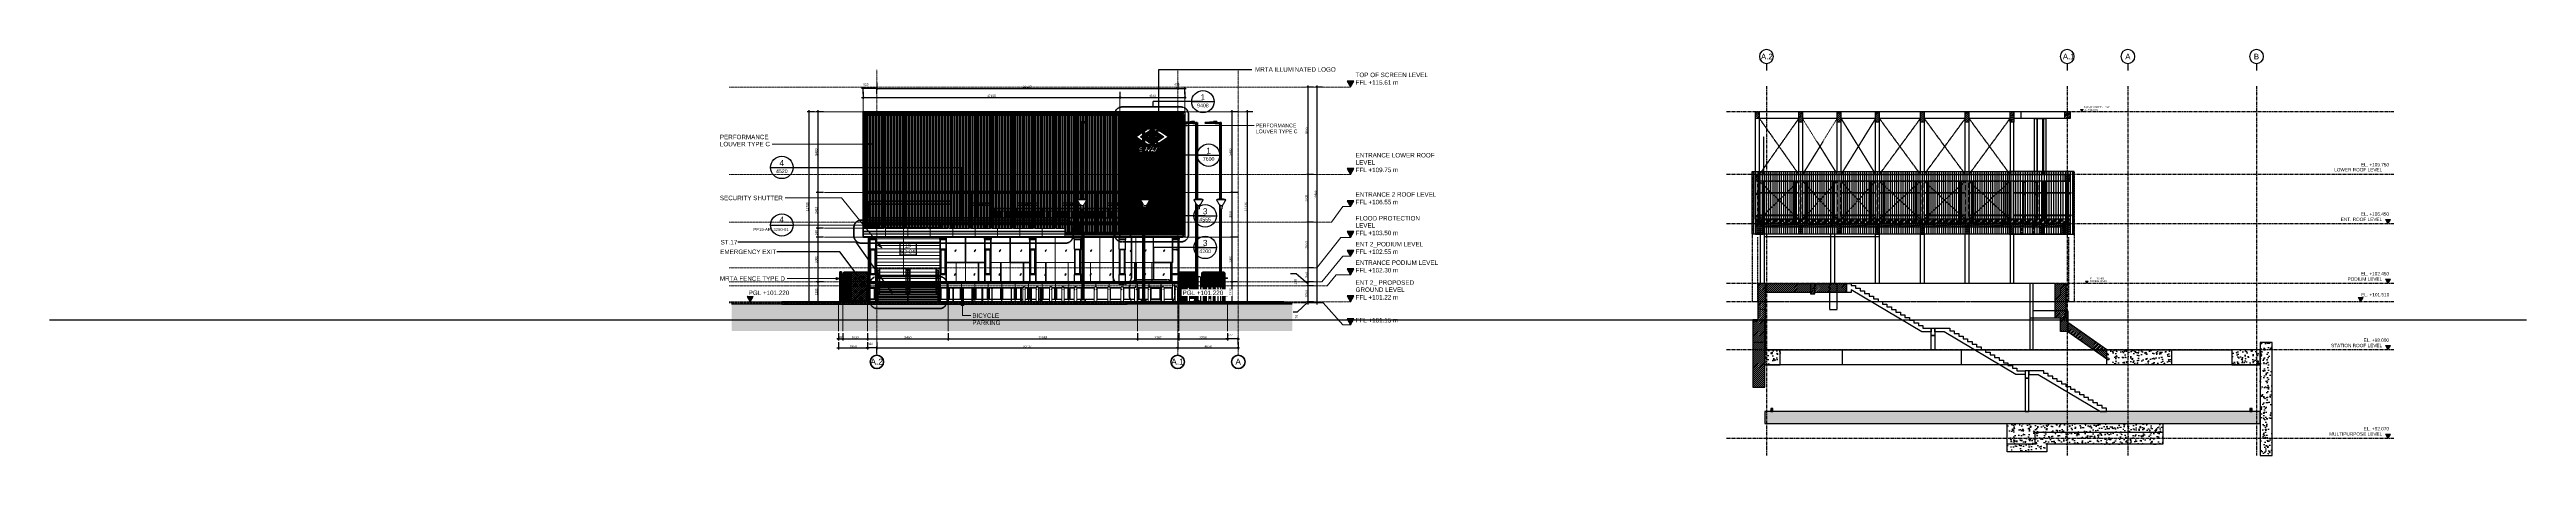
# Model space of a CAD drawing. Header units: millimetres. Extents: x 652554 to 1678317, y -308114 to 170803.
# Drawn here: x 679586 to 845389, y 143611 to 170803 of the extents above; entities that cross this region are included whole.
import ezdxf
from ezdxf.enums import TextEntityAlignment as Align

# ---------------------------------------------------------------- set-up
doc = ezdxf.new("R2010")
doc.units = ezdxf.units.MM
for name, pattern in [('CENTER', [50.8, 31.75, -6.35, 6.35, -6.35]), ('Centre', [31.75, 6.35, -4.7625, 15.875, -4.7625]), ('DPA_Grid _ Level 100', [10, 5.5, -1.6, 1.3, -1.6]), ('DPA_Hidden 50', [3, 2, -1]), ('DPA_Hidden 500', [1.4, 0.8, -0.6]), ('HIDDEN', [0.375, 0.25, -0.125]), ('XKITLINE00', [0]), ('XKITLINE02', [4, 2, -2])]:
    doc.linetypes.add(name, pattern=pattern)
doc.layers.get('Defpoints').update_dxf_attribs({"color": 250})
for name, color, linetype in [('000 - 0_HIDE_OBJ_FRAMING_DEF_SUB_1', 251, 'Continuous'), ('DIM', 1, 'Continuous'), ('Stan-Dim', 5, 'Continuous')]:
    doc.layers.add(name, color=color, linetype=linetype)
for name, color, linetype, lineweight in [('A-ANNO-DIMS', 1, 'Continuous', 9), ('A-ANNO-KEYN', 3, 'Continuous', 25), ('A-ANNO-NOTE', 3, 'Continuous', 35), ('A-ANNO-SYMB', 3, 'Continuous', 9), ('A-COLS-E', 1, 'Continuous', 35), ('A-DETL', 1, 'Continuous', 70), ('A-DETL-GENF', 2, 'Continuous', 35), ('A-DETL-THIN', 1, 'Continuous', 25), ('A-DOOR-E', 2, 'Continuous', 25), ('A-DOOR-FRAM', 3, 'Continuous', 9), ('A-DOOR-IDEN', 3, 'Continuous', 25), ('A-DOOR-OPNG', 2, 'Continuous', 9), ('A-FLOR-E', 2, 'Continuous', 35), ('A-FLOR-FNSH', 2, 'Continuous', 70), ('A-FLOR-HRAL', 1, 'Continuous', 25), ('A-FLOR-LEVL', 3, 'Continuous', 9), ('A-FLOR-PATT', 1, 'Continuous', 70), ('A-GENM', 1, 'Continuous', 9), ('A-GENM-HDLN', 2, 'DPA_Hidden 500', 9), ('A-GLAZ-CURT', 2, 'Continuous', 9), ('A-GLAZ-CWMG', 2, 'Continuous', 35), ('A-WALL-PATT', 1, 'Continuous', 35), ('Bolt', 1, 'Continuous', 0), ('C-PRKG', 2, 'Continuous', 35), ('C-PRKG-HDLN', 2, 'Continuous', 9), ('E-ELEC-FIXT', 2, 'Continuous', 35), ('E-LITE-EQPM', 2, 'Continuous', 35), ('G-ANNO-SPOR', 3, 'Continuous', 9), ('G-ANNO-TEXT', 3, 'Continuous', 9), ('I-WALL-E', 2, 'Continuous', 35), ('L-SITE', 3, 'Continuous', 35), ('P-SANR-FIXT', 2, 'Continuous', 35), ('Part', 2, 'Continuous', 0), ('S-GRID', 251, 'Continuous', 9), ('S-GRID-IDEN', 3, 'Continuous', 50), ('S-STRS-E', 1, 'Continuous', 25), ('S-STRS-IDEN', 3, 'Continuous', 25), ('WALL-E', 2, 'Continuous', 35), ('Z-230_A_LEVEL', 3, 'Continuous', 9)]:
    doc.layers.add(name, color=color, linetype=linetype, lineweight=lineweight)
doc.styles.add('Arial', font='arial.ttf')
doc.styles.add('ARIAL-PP19', font='arial.ttf')
doc.styles.add('Arial_1', font='arial.ttf', dxfattribs={"height": 125})
doc.styles.add('Arial_2', font='arial.ttf', dxfattribs={"height": 3})
doc.styles.add('Arial_3', font='arial.ttf', dxfattribs={"height": 100})
doc.styles.add('ROMANS', font='arial.ttf', dxfattribs={"width": 0.85})
doc.dimstyles.new('DPA-DIM-3_0_C-C', dxfattribs={"dimscale": 304.8, "dimtxt": 153.03891, "dimasz": 0.246063, "dimexe": 0.328084, "dimexo": 0.0625, "dimgap": 0.082021, "dimtad": 1, "dimdec": 0, "dimzin": 0, "dimdsep": 46, "dimtxsty": 'Arial_2', "dimblk1": 'DOTBLANK', "dimblk2": 'DOTBLANK', "dimsah": 1, "dimcen": 0.09, "dimdle": 0.328084, "dimadec": 8, "dimazin": 0, "dimtfac": 1, "dimtdec": 4, "dimtix": 1, "dimtmove": 0, "dimatfit": 3, "dimfxl": 0.656168, "dimfxlon": 1, "dimtvp": 1, "dimtolj": 1, "dimtzin": 0, "dimarcsym": 2})
doc.dimstyles.new('DPA-DIM-3_0_C-T', dxfattribs={"dimscale": 304.8, "dimtxt": 153.03891, "dimasz": 0.246063, "dimexe": 0.328084, "dimexo": 0.0625, "dimgap": 0.082021, "dimtad": 0, "dimjust": 2, "dimdec": 0, "dimzin": 0, "dimdsep": 46, "dimtxsty": 'Arial_2', "dimblk1": 'DOTBLANK', "dimblk2": 'OBLIQUE', "dimsah": 1, "dimcen": 0.09, "dimdle": 0.328084, "dimadec": 8, "dimazin": 0, "dimtfac": 1, "dimtdec": 4, "dimtix": 1, "dimtmove": 2, "dimatfit": 3, "dimfxl": 0.656168, "dimfxlon": 1, "dimtvp": 1, "dimtolj": 1, "dimtzin": 0, "dimarcsym": 2})
doc.dimstyles.new('DPA-DIM-3_0_T-T', dxfattribs={"dimscale": 304.8, "dimtxt": 153.03891, "dimasz": 0.328084, "dimexe": 0.328084, "dimexo": 0.0625, "dimgap": 0.082021, "dimtad": 1, "dimdec": 0, "dimzin": 0, "dimdsep": 46, "dimtxsty": 'Arial_2', "dimblk1": 'OBLIQUE', "dimblk2": 'OBLIQUE', "dimsah": 1, "dimcen": 0.09, "dimdle": 0.328084, "dimadec": 8, "dimazin": 0, "dimtfac": 1, "dimtdec": 4, "dimtix": 1, "dimtmove": 0, "dimatfit": 3, "dimfxl": 0.656168, "dimfxlon": 1, "dimtvp": 1, "dimtolj": 1, "dimtzin": 0, "dimarcsym": 2})
doc.dimstyles.new('DPA-DIM-3_0_T-T_1', dxfattribs={"dimscale": 304.8, "dimtxt": 153.03891, "dimasz": 0.328084, "dimexe": 0.328084, "dimexo": 0.0625, "dimgap": 0.082021, "dimtad": 1, "dimdec": 0, "dimzin": 0, "dimdsep": 46, "dimtxsty": 'Arial_2', "dimblk1": 'OBLIQUE', "dimblk2": 'OBLIQUE', "dimsah": 1, "dimcen": 0.09, "dimdle": 0.328084, "dimadec": 8, "dimazin": 0, "dimtfac": 1, "dimtdec": 4, "dimtix": 1, "dimtmove": 1, "dimatfit": 3, "dimfxl": 0.656168, "dimfxlon": 1, "dimtvp": 1, "dimtolj": 1, "dimtzin": 0, "dimarcsym": 2})
pattern_1 = [(50, (-1546156.7, 184298.03), (717.26018, -62.75213), [75, -825]), (355, (-1546156.7, 184298), (-138.75133, 752.19213), [60, -660]), (100.451444, (-1546096.9, 184292.8), (578.50885, 689.44), [63.7402, -701.1421]), (46.1842, (-1546156.7, 184498), (1067.24133, -165.5193), [112.5, -1237.5]), (96.635635, (-1546067.7, 184484.2), (934.66195, 974.1186), [95.61034, -1051.71376]), (351.184164, (-1546156.7, 184498), (934.66195, 974.1186), [90, -990]), (21, (-1546056.7, 184448.03), (596.90705, -402.6189), [75, -825]), (326, (-1546056.7, 184448), (243.31533, 725.15005), [60, -660]), (71.451445, (-1546006.94, 184414.5), (840.22238, 322.53115), [63.7402, -701.1421]), (37.5, (-1546156.68, 184298.03), (12.159855, 332.893854), [0, -652, 0, -670, 0, -662.5]), (7.5, (-1546156.68, 184298.03), (263.06954, 394.41171), [0, -382, 0, -637, 0, -252.5]), (327.5, (-1546379.68, 184298.03), (533.822436, -22.55487), [0, -250, 0, -780, 0, -1035]), (317.5, (-1546479.7, 184298.03), (583.18617, 100.10498), [0, -325, 0, -518, 0, -735])]
pattern_2 = [(45, (-1546156.68, 184298.034), (-53.0330086, 53.0330086), []), (45, (-1546139.004, 184298.034), (-53.0330086, 53.0330086), []), (45, (-1546121.326, 184298.034), (-53.0330086, 53.0330086), []), (45, (-1546103.65, 184298.034), (-53.0330086, 53.0330086), [])]
pattern_3 = [(45, (-1546156.68, 184298.03), (-66.291261, 66.291261), [])]
pattern_4 = [(45, (-1546156.68, 184298.03), (-212.132034, 212.132034), []), (45, (-1546085.97, 184298.03), (-212.132034, 212.132034), []), (45, (-1546015.26, 184298.03), (-212.132034, 212.132034), []), (45, (-1545944.55, 184298.03), (-212.132034, 212.132034), [])]
pattern_5 = [(50, (761426.9, 52685.5), (728.7365, -63.7558), [76.2, -838.2]), (355, (761426.9, 52685.5), (-140.9716, 764.2276), [60.96, -670.56]), (100.451, (761487.6, 52680.2), (587.77, 700.4668), [64.76, -712.36]), (46.184, (761426.9, 52888.7), (1084.316, -168.171), [114.3, -1257.3]), (96.636, (761517.3, 52874.7), (949.61, 989.71), [97.14, -1068.54]), (351.184, (761426.9, 52888.7), (949.62, 989.701), [91.44, -1005.84]), (21, (761528.5, 52837.9), (606.458, -409.0606), [76.2, -838.2]), (326, (761528.5, 52837.9), (247.2083, 736.753), [60.96, -670.56]), (71.451, (761579, 52803.8), (853.6683, 327.6855), [64.76, -712.36]), (37.5, (761426.9, 52685.5), (12.3547, 338.2201), [33.528, -628.904, 33.528, -647.192, -673.1]), (37.5, (761426.9, 52685.5), (12.3547, 338.2201), [-1343.152, 33.528, -639.572]), (7.5, (761426.9, 52685.5), (267.2789, 400.7221), [33.528, -354.584, 33.528, -613.664, -256.54]), (7.5, (761426.9, 52685.5), (267.2789, 400.7221), [-1035.304, 33.528, -223.012]), (327.5, (761200.32, 52685.5), (542.3633, -22.91534), [33.528, -220.472, 33.528, -758.952, -1051.56]), (327.5, (761200.32, 52685.5), (542.3633, -22.91534), [-1046.48, 33.528, -1018.032]), (317.5, (761098.7, 52685.5), (592.517, 101.7071), [33.528, -296.672, 33.528, -492.76, -746.76]), (317.5, (761098.7, 52685.5), (592.517, 101.7071), [-856.488, 33.528, -713.232])]

# ---------------------------------------------------------------- blocks, each defined once
blk = doc.blocks.new('Grid1')
at = {"layer": 'Stan-Dim', "color": 3}
blk.add_line((0, 4.9), (0, 0), dxfattribs=at)
blk.add_circle((0, 9.9), 5, dxfattribs=at)
at = {"layer": 'Stan-Dim', "style": 'ROMANS', "width": 0.8}
blk.add_attdef('00', text='', height=4, dxfattribs=at).set_placement((0, 9.9), align=Align.MIDDLE_CENTER)
blk = doc.blocks.new('Sev2-1N')
at = {"layer": 'Defpoints'}
h = blk.add_hatch(dxfattribs=at)
h.set_pattern_fill('ANSI31', color=49, scale=750)
h.set_pattern_definition(pattern_3)
h.paths.add_polyline_path([(250, -450), (0, -450), (0, 0), (250, 0)])
h = blk.add_hatch(dxfattribs=at)
h.set_pattern_fill('ANSI31', color=49, scale=750)
h.set_pattern_definition([(45, (-1532016.68, 184298.03), (-66.291261, 66.291261), [])])
h.paths.add_polyline_path([(3140, -700), (2890, -700), (2890, 0), (3140, 0)])
h = blk.add_hatch(dxfattribs=at)
h.set_pattern_fill('ANSI31', color=49, scale=750)
h.set_pattern_definition(pattern_3)
h.paths.add_polyline_path([(5715, -700), (5465, -700), (5465, 0), (5715, 0)])
h = blk.add_hatch(dxfattribs=at)
h.set_pattern_fill('ANSI31', color=49, scale=750)
h.set_pattern_definition([(45, (-1537156.68, 184298.035), (-66.291261, 66.291261), [])])
h.paths.add_polyline_path([(8280, -700), (8030, -700), (8030, 0), (8280, 0)])
h = blk.add_hatch(dxfattribs=at)
h.set_pattern_fill('ANSI31', color=49, scale=750)
h.set_pattern_definition(pattern_3)
h.paths.add_polyline_path([(11280, -700), (11030, -700), (11030, 0), (11280, 0)])
h = blk.add_hatch(dxfattribs=at)
h.set_pattern_fill('ANSI31', color=49, scale=750)
h.set_pattern_definition([(45, (-1543156.68, 184298.03), (-66.291261, 66.291261), [])])
h.paths.add_polyline_path([(14280, -700), (14030, -700), (14030, 0), (14280, 0)])
h = blk.add_hatch(dxfattribs=at)
h.set_pattern_fill('ANSI31', color=49, scale=750)
h.set_pattern_definition(pattern_3)
h.paths.add_polyline_path([(17280, -700), (17030, -700), (17030, 0), (17280, 0)])
h = blk.add_hatch(dxfattribs=at)
h.set_pattern_fill('ANSI31', color=49, scale=750)
h.set_pattern_definition(pattern_3)
h.paths.add_polyline_path([(21063, -450), (20703, -450), (20703, 0), (21063, 0)])
h = blk.add_hatch(dxfattribs=at)
h.set_pattern_fill('ANSI31', color=49, scale=750)
h.set_pattern_definition(pattern_3)
h.paths.add_polyline_path([(250, -4650), (0, -4650), (0, -4200), (250, -4200)])
h = blk.add_hatch(dxfattribs=at)
h.set_pattern_fill('ANSI31', color=49, scale=750)
h.set_pattern_definition(pattern_3)
h.paths.add_polyline_path([(21063, -4200), (20703, -4200), (20703, -4650), (21063, -4650)])
h = blk.add_hatch(dxfattribs=at)
h.set_pattern_fill('ANSI34', color=49, scale=400)
h.set_pattern_definition(pattern_4)
h.paths.add_polyline_path([(200, -7200), (0, -7200), (0, -7500), (200, -7500)])
h = blk.add_hatch(dxfattribs=at)
h.set_pattern_fill('ANSI31', color=249, scale=750)
h.set_pattern_definition(pattern_3)
h.paths.add_polyline_path([(500, -7500), (0, -7500), (0, -8200), (500, -8200)])
h = blk.add_hatch(dxfattribs=at)
h.set_pattern_fill('ANSI34', color=249, scale=400)
h.set_pattern_definition(pattern_4)
h.paths.add_polyline_path([(200, -7200), (20775, -7200), (20775, -7500), (200, -7500)])
h = blk.add_hatch(dxfattribs=at)
h.set_pattern_fill('ANSI31', color=249, scale=750)
h.set_pattern_definition(pattern_3)
h.paths.add_polyline_path([(20703, -7700), (500, -7700), (500, -7500), (20703, -7500)])
h = blk.add_hatch(dxfattribs=at)
h.set_pattern_fill('ANSI31', color=249, scale=750)
h.set_pattern_definition(pattern_3)
h.paths.add_polyline_path([(3140, -8200), (2890, -8200), (2890, -7500), (3140, -7500)])
h = blk.add_hatch(dxfattribs=at)
h.set_pattern_fill('ANSI31', color=249, scale=750)
h.set_pattern_definition(pattern_3)
h.paths.add_polyline_path([(5715, -8200), (5465, -8200), (5465, -7500), (5715, -7500)])
h = blk.add_hatch(dxfattribs=at)
h.set_pattern_fill('ANSI31', color=249, scale=750)
h.set_pattern_definition(pattern_3)
h.paths.add_polyline_path([(8280, -7500), (8030, -7500), (8030, -8200), (8280, -8200)])
h = blk.add_hatch(dxfattribs=at)
h.set_pattern_fill('ANSI31', color=249, scale=750)
h.set_pattern_definition(pattern_3)
h.paths.add_polyline_path([(11280, -7500), (11030, -7500), (11030, -8200), (11280, -8200)])
h = blk.add_hatch(dxfattribs=at)
h.set_pattern_fill('ANSI31', color=249, scale=750)
h.set_pattern_definition(pattern_3)
h.paths.add_polyline_path([(14281, -8200), (14031, -8200), (14031, -7500), (14281, -7500)])
h = blk.add_hatch(dxfattribs=at)
h.set_pattern_fill('ANSI31', color=249, scale=750)
h.set_pattern_definition(pattern_3)
h.paths.add_polyline_path([(17285, -7500), (17035, -7500), (17035, -8200), (17285, -8200)])
h = blk.add_hatch(dxfattribs=at)
h.set_pattern_fill('ANSI31', color=249, scale=750)
h.set_pattern_definition(pattern_3)
h.paths.add_polyline_path([(19250, -7500), (19000, -7500), (19000, -8200), (19250, -8200)])
h = blk.add_hatch(dxfattribs=at)
h.set_pattern_fill('ANSI31', color=249, scale=750)
h.set_pattern_definition(pattern_3)
h.paths.add_polyline_path([(20660, -7500), (20410, -7500), (20410, -8200), (20660, -8200)])
h = blk.add_hatch(dxfattribs=at)
h.set_pattern_fill('ANSI31', color=249, scale=750)
h.set_pattern_definition(pattern_3)
h.paths.add_polyline_path([(20703, -7500), (21063, -7500), (21063, -8200), (20703, -8200)])
h = blk.add_hatch(dxfattribs=at)
h.set_pattern_fill('ANSI34', color=249, scale=400)
h.set_pattern_definition(pattern_4)
h.paths.add_polyline_path([(21063, -7200), (20775, -7200), (20775, -7500), (21063, -7500)])
h = blk.add_hatch(dxfattribs=at)
h.set_pattern_fill('ANSI31', color=249, scale=750)
h.set_pattern_definition(pattern_3)
edge = h.paths.add_edge_path()
edge.add_line((655, -11500), (155, -11500))
edge.add_line((155, -11500), (155, -13930))
edge.add_line((155, -13930), (-175, -13930))
edge.add_line((-175, -13930), (-175, -18450))
edge.add_line((-175, -18450), (625, -18450))
edge.add_line((625, -18450), (625, -13930))
edge.add_line((625, -13930), (655, -13930))
edge.add_line((655, -13930), (655, -11500))
h = blk.add_hatch(dxfattribs=at)
h.set_pattern_fill('ANSI31', color=249, scale=750)
h.set_pattern_definition(pattern_3)
h.paths.add_polyline_path([(3670, -12100), (655, -12100), (655, -11500), (3670, -11500)])
h = blk.add_hatch(dxfattribs=at)
h.set_pattern_fill('ANSI31', color=249, scale=750)
h.set_pattern_definition(pattern_3)
h.paths.add_polyline_path([(3970, -11500), (3670, -11500), (3670, -12200), (3970, -12200)])
h = blk.add_hatch(dxfattribs=at)
h.set_pattern_fill('ANSI31', color=249, scale=750)
h.set_pattern_definition(pattern_3)
h.paths.add_polyline_path([(6094, -12100), (3970, -12100), (3970, -11500), (6094, -11500)])
h = blk.add_hatch(dxfattribs=at)
h.set_pattern_fill('ANSI31', color=249, scale=750)
h.set_pattern_definition(pattern_3)
h.paths.add_polyline_path([(20047, -11500), (20769, -11500), (20769, -13334), (20908, -13334), (20908, -14710), (20408, -14710), (20408, -13834), (20047, -13834)])
h = blk.add_hatch(dxfattribs=at)
h.set_pattern_fill('ANSI31', color=249, scale=750)
h.set_pattern_definition(pattern_3)
h.paths.add_polyline_path([(23510, -15950), (20908, -14110), (20908, -14710), (23510, -16550)])
h = blk.add_hatch(dxfattribs=at)
h.set_pattern_fill('AR-CONC', color=249, scale=100)
h.set_pattern_definition(pattern_1)
h.paths.add_polyline_path([(1655, -15950), (625, -15950), (625, -16950), (1655, -16950)])
h = blk.add_hatch(dxfattribs=at)
h.set_pattern_fill('AR-CONC', color=249, scale=100)
h.set_pattern_definition(pattern_1)
h.paths.add_polyline_path([(27838, -16950), (23510, -16950), (23510, -15950), (27838, -15950)])
h = blk.add_hatch(dxfattribs=at)
h.set_pattern_fill('AR-CONC', color=249, scale=100)
h.set_pattern_definition(pattern_1)
h.paths.add_polyline_path([(31874, -16950), (33769, -16950), (33769, -15950), (31874, -15950)])
h = blk.add_hatch(dxfattribs=at)
h.set_pattern_fill('AR-CONC', color=249, scale=100)
h.set_pattern_definition(pattern_1)
h.paths.add_polyline_path([(34569, -15450), (33769, -15450), (33769, -23024), (34569, -23024)])
h = blk.add_hatch(dxfattribs=at)
h.set_pattern_fill('ANSI34', color=249, scale=100)
h.set_pattern_definition(pattern_2)
h.paths.add_polyline_path([(1165, -19875), (1025, -19875), (1025, -20075), (1165, -20075)])
h = blk.add_hatch(dxfattribs=at)
h.set_pattern_fill('ANSI34', color=249, scale=100)
h.set_pattern_definition(pattern_2)
h.paths.add_polyline_path([(33235, -19875), (33095, -19875), (33095, -20075), (33235, -20075)])
h = blk.add_hatch(dxfattribs=at)
h.set_pattern_fill('AR-CONC', color=249, scale=100)
h.set_pattern_definition(pattern_1)
h.paths.add_polyline_path([(33769, -20075), (625, -20075), (625, -20875), (33769, -20875)])
h = blk.add_hatch(dxfattribs=at)
h.set_pattern_fill('AR-CONC', color=249, scale=100)
h.set_pattern_definition(pattern_1)
edge = h.paths.add_edge_path()
edge.add_line((27265, -20875), (27265, -22275))
edge.add_line((27265, -22275), (19500, -22275))
edge.add_line((19500, -22275), (19500, -22775))
edge.add_line((19500, -22775), (16850, -22775))
edge.add_line((16850, -22775), (16850, -20875))
edge.add_line((16850, -20875), (27265, -20875))
at = {"layer": 'Defpoints', "color": 49, "linetype": 'HIDDEN', "ltscale": 10}
for p, q in [((2890, -450), (250, -4200)), ((250, -450), (2890, -4200)), ((5465, -450), (3140, -4200)), ((3140, -450), (5465, -4200)), ((8030, -450), (5715, -4200)), ((5715, -450), (8030, -4200)), ((11030, -450), (8280, -4200)), ((8280, -450), (11030, -4200)), ((14030, -450), (11280, -4200)), ((11280, -450), (14030, -4200)), ((17030, -450), (14280, -4200)), ((14280, -450), (17030, -4200)), ((2890, -4650), (250, -7200)), ((250, -4650), (2890, -7200)), ((5465, -4650), (3140, -7200)), ((3140, -4650), (5465, -7200)), ((8030, -4650), (5715, -7200)), ((5715, -4650), (8030, -7200)), ((11030, -4650), (8280, -7200)), ((8280, -4650), (11030, -7200)), ((14030, -4650), (11280, -7200)), ((11280, -4650), (14030, -7200)), ((17030, -4650), (14280, -7200)), ((14280, -4650), (17030, -7200))]:
    blk.add_line(p, q, dxfattribs=at)
at = {"layer": 'Defpoints', "linetype": 'CENTER', "ltscale": 7}
for points in [[(725, 1703), (725, -23024)], [(20862, 1703), (20862, -23024)], [(24920, 1703), (24920, -23024)], [(33535, 1703), (33535, -23024)], [(42724, 0), (-1991, 0)], [(42724, -4200), (-1991, -4200)], [(42724, -7500), (-1991, -7500)], [(42724, -11500), (-1991, -11500)], [(42724, -12730), (-1991, -12730)], [(42724, -15950), (-1991, -15950)], [(42724, -21880), (-1991, -21880)]]:
    blk.add_lwpolyline(points, dxfattribs=at)
at = {"layer": 'Defpoints', "color": 49}
for points in [[(250, -450), (0, -450), (0, 0), (250, 0)], [(3140, -700), (2890, -700), (2890, 0), (3140, 0)], [(5715, -700), (5465, -700), (5465, 0), (5715, 0)], [(8280, -700), (8030, -700), (8030, 0), (8280, 0)], [(11280, -700), (11030, -700), (11030, 0), (11280, 0)], [(14280, -700), (14030, -700), (14030, 0), (14280, 0)], [(17280, -700), (17030, -700), (17030, 0), (17280, 0)], [(21063, -450), (20703, -450), (20703, 0), (21063, 0)], [(250, -4650), (0, -4650), (0, -4200), (250, -4200)], [(21063, -4200), (20703, -4200), (20703, -4650), (21063, -4650)], [(200, -7200), (0, -7200), (0, -7500), (200, -7500)], [(500, -7500), (0, -7500), (0, -8200), (500, -8200)], [(3140, -8200), (2890, -8200), (2890, -7500), (3140, -7500)], [(5715, -8200), (5465, -8200), (5465, -7500), (5715, -7500)], [(8280, -7500), (8030, -7500), (8030, -8200), (8280, -8200)], [(11280, -7500), (11030, -7500), (11030, -8200), (11280, -8200)], [(14281, -8200), (14031, -8200), (14031, -7500), (14281, -7500)], [(17285, -7500), (17035, -7500), (17035, -8200), (17285, -8200)], [(19250, -7500), (19000, -7500), (19000, -8200), (19250, -8200)], [(20660, -7500), (20410, -7500), (20410, -8200), (20660, -8200)], [(20703, -7500), (21063, -7500), (21063, -8200), (20703, -8200)], [(21063, -7200), (20775, -7200), (20775, -7500), (21063, -7500)]]:
    blk.add_lwpolyline(points, close=True, dxfattribs=at)
for points in [[(20703, 0), (250, 0)], [(17748, 0), (17748, -450)], [(0, -7200), (0, -450)], [(250, -450), (250, -7500)], [(2890, -450), (250, -450)], [(2890, -4200), (2890, -700)], [(5465, -450), (3140, -450)], [(3140, -700), (3140, -4200)], [(5465, -4200), (5465, -700)], [(8030, -450), (5715, -450)], [(5715, -700), (5715, -4200)], [(8030, -4200), (8030, -700)], [(11030, -450), (8280, -450)], [(8280, -700), (8280, -4200)], [(11030, -4200), (11030, -700)], [(14030, -450), (11280, -450)], [(11280, -700), (11280, -4200)], [(14030, -4200), (14030, -700)], [(17030, -450), (14280, -450)], [(14280, -700), (14280, -4200)], [(17030, -700), (17030, -4200)], [(20703, -450), (17280, -450)], [(17280, -4200), (17280, -700)], [(18675, -4200), (18675, -450), (18817, -450), (18817, -4200)], [(18861, -4200), (18861, -450), (19211, -450), (19211, -4200)], [(19287, -4200), (19287, -450), (19428, -450), (19428, -4200)], [(250, -4200), (20703, -4200)], [(20703, -4650), (250, -4650)], [(2890, -7500), (2890, -4650)], [(3140, -4650), (3140, -7500)], [(5465, -8200), (5465, -4650)], [(5715, -4650), (5715, -8200)], [(8030, -11500), (8030, -4650)], [(8280, -4650), (8280, -11500)], [(11280, -4650), (11280, -11500)], [(14030, -11500), (14030, -4650)], [(14280, -4650), (14280, -11500)], [(17030, -4650), (17030, -11500)], [(17280, -11500), (17280, -4650)], [(18817, -4650), (18817, -7200), (18675, -7200), (18675, -4650)], [(19211, -4650), (19211, -7200), (18861, -7200), (18861, -4650)], [(19428, -4650), (19428, -7200), (19287, -7200), (19287, -4650)], [(20775, -7200), (200, -7200)], [(20775, -7500), (250, -7500)], [(500, -7700), (20703, -7700)], [(20410, -8200), (8280, -8200)], [(17768, -7200), (17768, -7500)], [(580, -8350), (8280, -8350)]]:
    blk.add_lwpolyline(points, dxfattribs=at)
at = {"layer": 'Defpoints', "color": 249}
for points in [[(11030, -11500), (11030, -4650)], [(330, -11500), (330, -8200)], [(580, -7500), (580, -11500)], [(5030, -11500), (5030, -7500)], [(5280, -7500), (5280, -11500)], [(655, -11500), (155, -11500), (155, -13930), (-175, -13930), (-175, -18450), (625, -18450), (625, -13930), (655, -13930), (655, -11500)], [(11750, -14487), (11750, -14737), (11125, -14737), (6394, -11920), (6394, -12100), (6095, -12100), (6095, -11500), (6394, -11500), (6394, -11629), (6694, -11629), (6694, -11807), (6994, -11807), (6994, -11986), (7294, -11986), (7294, -12165), (7594, -12165), (7594, -12343), (7894, -12343), (7894, -12522), (8194, -12522), (8194, -12700), (8494, -12700), (8494, -12879), (8794, -12879), (8794, -13058), (9094, -13058), (9094, -13236), (9394, -13236), (9394, -13415), (9694, -13415), (9694, -13594), (9994, -13594), (9994, -13772), (10294, -13772), (10294, -13951), (10594, -13951), (10594, -14130), (10894, -14130), (10894, -14308), (11194, -14308), (11194, -14487), (11750, -14487)], [(20047, -11500), (6394, -11500)], [(18348, -11500), (18348, -15950)], [(20047, -11500), (20769, -11500), (20769, -13334), (20908, -13334), (20908, -14710), (20408, -14710), (20408, -13834), (20047, -13834), (20047, -11500)], [(655, -13930), (655, -15950)], [(18050, -17345), (18050, -17595), (17425, -17595), (12625, -14737), (12000, -14737), (12000, -14487), (12994, -14487), (12994, -14666), (13294, -14666), (13294, -14844), (13594, -14844), (13594, -15023), (13894, -15023), (13894, -15202), (14194, -15202), (14194, -15380), (14494, -15380), (14494, -15559), (14794, -15559), (14794, -15737), (15094, -15737), (15094, -15916), (15394, -15916), (15394, -16095), (15694, -16095), (15694, -16273), (15994, -16273), (15994, -16452), (16294, -16452), (16294, -16631), (16594, -16631), (16594, -16809), (16894, -16809), (16894, -16988), (17194, -16988), (17194, -17167), (17494, -17167), (17494, -17345), (18050, -17345)], [(20908, -13834), (18348, -13834)], [(20769, -13834), (20769, -13334)], [(23510, -15950), (20908, -14110), (20908, -14710), (23510, -16550), (23510, -15950)], [(625, -15950), (31874, -15950)], [(5790, -15950), (5790, -16950)], [(13760, -15950), (13760, -16950)], [(33769, -16950), (625, -16950)], [(23494, -20075), (23494, -19846), (23194, -19846), (23194, -19668), (22894, -19668), (22894, -19489), (22594, -19489), (22594, -19310), (22294, -19310), (22294, -19132), (21994, -19132), (21994, -18953), (21694, -18953), (21694, -18774), (21394, -18774), (21394, -18596), (21094, -18596), (21094, -18417), (20794, -18417), (20794, -18239), (20494, -18239), (20494, -18060), (20194, -18060), (20194, -17881), (19894, -17881), (19894, -17703), (19594, -17703), (19594, -17524), (19294, -17524), (19294, -17345), (18300, -17345), (18300, -17595), (18925, -17595), (23089, -20075), (23494, -20075)], [(27265, -20875), (27265, -22275), (19500, -22275), (19500, -22775), (16850, -22775), (16850, -20875), (27265, -20875)], [(27265, -21475), (18700, -21475), (18700, -22275), (16850, -22275)]]:
    blk.add_lwpolyline(points, dxfattribs=at)
at = {"layer": 'Defpoints', "color": 49, "linetype": 'HIDDEN', "ltscale": 5}
for points in [[(330, -8200), (330, -7500)], [(8030, -8200), (580, -8200)], [(17799, -7625), (17799, -8200)], [(18601, -7500), (18601, -8200)], [(19015, -7500), (19015, -8200)]]:
    blk.add_lwpolyline(points, dxfattribs=at)
at = {"layer": 'Defpoints', "color": 249}
for points in [[(3670, -12100), (655, -12100), (655, -11500), (3670, -11500)], [(3970, -11500), (3670, -11500), (3670, -12200), (3970, -12200)], [(6094, -12100), (3970, -12100), (3970, -11500), (6094, -11500)], [(12000, -14987), (11750, -14987), (11750, -14487), (12000, -14487)], [(1655, -15950), (625, -15950), (625, -16950), (1655, -16950)], [(12000, -15950), (11750, -15950), (11750, -14987), (12000, -14987)], [(27838, -16950), (23510, -16950), (23510, -15950), (27838, -15950)], [(31874, -16950), (33769, -16950), (33769, -15950), (31874, -15950)], [(34569, -15450), (33769, -15450), (33769, -23024), (34569, -23024)], [(18300, -17345), (18050, -17345), (18050, -17845), (18300, -17845)], [(18300, -17845), (18050, -17845), (18050, -20075), (18300, -20075)], [(1165, -19875), (1025, -19875), (1025, -20075), (1165, -20075)], [(33235, -19875), (33095, -19875), (33095, -20075), (33235, -20075)], [(33769, -20075), (625, -20075), (625, -20875), (33769, -20875)]]:
    blk.add_lwpolyline(points, close=True, dxfattribs=at)
at = {"layer": 'Defpoints', "color": 249, "linetype": 'HIDDEN', "ltscale": 7}
blk.add_lwpolyline([(5456, -11500), (4955, -11500), (4955, -13250), (5456, -13250)], close=True, dxfattribs=at)
for points in [[(18549, -11500), (18549, -15950)], [(20908, -13334), (18549, -13334), (18549, -13834)]]:
    blk.add_lwpolyline(points, dxfattribs=at)
at = {"layer": 'Defpoints', "color": 249, "linetype": 'HIDDEN', "ltscale": 5}
for points in [[(655, -13250), (155, -13250)], [(625, -15450), (-175, -15450)]]:
    blk.add_lwpolyline(points, dxfattribs=at)
blk = doc.blocks.new('Level - STR - Level-4265360-SECTION E')
at = {"layer": 'Z-230_A_LEVEL'}
blk.add_hatch(color=256, dxfattribs=at).paths.add_polyline_path([(25324, 101929), (25773, 101152), (26221, 101929)])
for p, q in [((25324, 101929), (26221, 101929)), ((25773, 101152), (25324, 101929)), ((26221, 101929), (25773, 101152))]:
    blk.add_line(p, q, dxfattribs=at)
blk = doc.blocks.new('*A5102789')
at = {"layer": 'Part', "linetype": 'XKITLINE00', "lineweight": 0}
for p, q in [((3071.605213, 364.535959), (3071.605213, 364.635959)), ((3071.605213, 364.635959), (3073.805213, 364.635959)), ((3071.605213, 364.535959), (3073.805213, 364.535959)), ((3073.805213, 364.535959), (3073.805213, 364.635959))]:
    blk.add_line(p, q, dxfattribs=at)
blk = doc.blocks.new('*A5112790')
at = {"layer": 'Part', "linetype": 'XKITLINE00', "lineweight": 0}
for p, q in [((3063.105213, 364.535959), (3062.905213, 364.335959)), ((3065.305213, 364.535959), (3063.105213, 364.535959)), ((3065.505213, 364.335959), (3065.305213, 364.535959))]:
    blk.add_line(p, q, dxfattribs=at)
at = {"layer": 'Part', "linetype": 'XKITLINE02', "lineweight": 0}
blk.add_line((3062.905213, 364.335959), (3065.505213, 364.335959), dxfattribs=at)
blk = doc.blocks.new('*A5122791')
at = {"layer": 'Part', "linetype": 'XKITLINE02', "lineweight": 0}
for p, q in [((3064.125213, 365.235959), (3064.125213, 364.735959)), ((3064.125213, 365.235959), (3064.175213, 365.235959)), ((3064.175213, 365.235959), (3064.175213, 364.735959)), ((3064.175213, 364.635959), (3063.575213, 364.635959))]:
    blk.add_line(p, q, dxfattribs=at)
at = {"layer": 'Part', "linetype": 'XKITLINE00', "lineweight": 0}
for p, q in [((3063.575213, 364.635959), (3063.575213, 364.685959)), ((3063.575213, 364.685959), (3064.125213, 364.685959)), ((3064.125213, 364.735959), (3064.125213, 364.685959)), ((3064.175213, 364.735959), (3064.175213, 364.635959))]:
    blk.add_line(p, q, dxfattribs=at)
blk = doc.blocks.new('*A5132792')
at = {"layer": 'Part', "linetype": 'XKITLINE00', "lineweight": 0}
for p, q in [((3063.105213, 364.535959), (3063.105213, 364.635959)), ((3063.105213, 364.635959), (3065.305213, 364.635959)), ((3063.105213, 364.535959), (3065.305213, 364.535959)), ((3065.305213, 364.535959), (3065.305213, 364.635959))]:
    blk.add_line(p, q, dxfattribs=at)
blk = doc.blocks.new('*A5142793')
at = {"layer": 'Part', "linetype": 'XKITLINE00', "lineweight": 0}
for p, q in [((3072.675213, 369.625959), (3072.675213, 368.625959)), ((3072.675213, 369.625959), (3072.735213, 369.625959)), ((3072.675213, 369.325959), (3072.735213, 369.325959)), ((3072.675213, 368.625959), (3072.735213, 368.625959)), ((3072.735213, 368.625959), (3072.735213, 369.625959))]:
    blk.add_line(p, q, dxfattribs=at)
blk = doc.blocks.new('*A5152794')
at = {"layer": 'Part', "linetype": 'XKITLINE00', "lineweight": 0}
for p, q in [((3072.205213, 369.685959), (3072.205213, 369.625959)), ((3072.205213, 369.625959), (3073.205213, 369.625959)), ((3073.205213, 369.625959), (3073.205213, 369.685959))]:
    blk.add_line(p, q, dxfattribs=at)
at = {"layer": 'Part', "linetype": 'XKITLINE02', "lineweight": 0}
blk.add_line((3073.205213, 369.685959), (3072.205213, 369.685959), dxfattribs=at)
blk = doc.blocks.new('*A5162795')
at = {"layer": 'Part', "linetype": 'XKITLINE00', "lineweight": 0}
for p, q in [((3064.175213, 369.625959), (3064.175213, 368.625959)), ((3064.175213, 369.625959), (3064.235213, 369.625959)), ((3064.175213, 369.325959), (3064.235213, 369.325959)), ((3064.175213, 368.625959), (3064.235213, 368.625959)), ((3064.235213, 368.625959), (3064.235213, 369.625959))]:
    blk.add_line(p, q, dxfattribs=at)
blk = doc.blocks.new('*A5172796')
at = {"layer": 'Part', "linetype": 'XKITLINE00', "lineweight": 0}
for p, q in [((3063.705213, 369.685959), (3063.705213, 369.625959)), ((3064.705213, 369.625959), (3063.705213, 369.625959)), ((3064.705213, 369.685959), (3064.705213, 369.625959))]:
    blk.add_line(p, q, dxfattribs=at)
at = {"layer": 'Part', "linetype": 'XKITLINE02', "lineweight": 0}
blk.add_line((3064.705213, 369.685959), (3063.705213, 369.685959), dxfattribs=at)
blk = doc.blocks.new('*A5202797')
at = {"layer": 'Part', "linetype": 'XKITLINE00', "lineweight": 0}
for p, q in [((3041.205213, 370.335959), (3018.505213, 370.335959)), ((3018.505213, 369.685959), (3018.505213, 370.335959)), ((3041.205213, 369.685959), (3018.505213, 369.685959)), ((3041.205213, 369.685959), (3041.205213, 370.335959))]:
    blk.add_line(p, q, dxfattribs=at)
blk = doc.blocks.new('*A5212798')
at = {"layer": 'Part', "linetype": 'XKITLINE00', "lineweight": 0}
for p, q in [((3012.305213, 392.435959), (3012.305213, 385.335959)), ((3012.305213, 392.435959), (3013.305213, 392.435959)), ((3012.305213, 384.625959), (3012.305213, 370.335959)), ((3013.305213, 392.435959), (3013.305213, 385.335959)), ((3013.305213, 384.625959), (3013.305213, 370.335959)), ((3012.305213, 369.625959), (3012.305213, 364.735959)), ((3013.305213, 369.625959), (3013.305213, 364.735959)), ((3012.305213, 364.735959), (3013.305213, 364.735959))]:
    blk.add_line(p, q, dxfattribs=at)
at = {"layer": 'Part', "linetype": 'XKITLINE02', "lineweight": 0}
for p, q in [((3012.305213, 385.335959), (3012.305213, 384.625959)), ((3013.305213, 385.335959), (3013.305213, 384.625959)), ((3012.305213, 370.335959), (3012.305213, 369.625959)), ((3013.305213, 370.335959), (3013.305213, 369.625959))]:
    blk.add_line(p, q, dxfattribs=at)
blk = doc.blocks.new('*A5222799')
at = {"layer": 'Part', "linetype": 'XKITLINE00', "lineweight": 0}
for p, q in [((3020.805213, 392.435959), (3020.805213, 385.335959)), ((3020.805213, 392.435959), (3021.805213, 392.435959)), ((3020.805213, 384.625959), (3020.805213, 370.335959)), ((3021.805213, 392.435959), (3021.805213, 385.335959)), ((3021.805213, 384.625959), (3021.805213, 370.335959)), ((3020.805213, 369.625959), (3020.805213, 364.735959)), ((3021.805213, 369.625959), (3021.805213, 364.735959)), ((3020.805213, 364.735959), (3021.805213, 364.735959))]:
    blk.add_line(p, q, dxfattribs=at)
at = {"layer": 'Part', "linetype": 'XKITLINE02', "lineweight": 0}
for p, q in [((3020.805213, 385.335959), (3020.805213, 384.625959)), ((3021.805213, 385.335959), (3021.805213, 384.625959)), ((3020.805213, 370.335959), (3020.805213, 369.625959)), ((3021.805213, 370.335959), (3021.805213, 369.625959))]:
    blk.add_line(p, q, dxfattribs=at)
blk = doc.blocks.new('*A5232800')
at = {"layer": 'Part', "linetype": 'XKITLINE00', "lineweight": 0}
for p, q in [((3038.055213, 392.435959), (3038.055213, 385.335959)), ((3038.055213, 392.435959), (3039.055213, 392.435959)), ((3038.055213, 384.625959), (3038.055213, 370.335959)), ((3039.055213, 392.435959), (3039.055213, 385.335959)), ((3039.055213, 384.625959), (3039.055213, 370.335959)), ((3038.055213, 369.625959), (3038.055213, 364.735959)), ((3039.055213, 369.625959), (3039.055213, 364.735959)), ((3038.055213, 364.735959), (3039.055213, 364.735959))]:
    blk.add_line(p, q, dxfattribs=at)
at = {"layer": 'Part', "linetype": 'XKITLINE02', "lineweight": 0}
for p, q in [((3038.055213, 385.335959), (3038.055213, 384.625959)), ((3039.055213, 385.335959), (3039.055213, 384.625959)), ((3038.055213, 370.335959), (3038.055213, 369.625959)), ((3039.055213, 370.335959), (3039.055213, 369.625959))]:
    blk.add_line(p, q, dxfattribs=at)
blk = doc.blocks.new('*A5242801')
at = {"layer": 'Part', "linetype": 'XKITLINE00', "lineweight": 0}
for p, q in [((3046.555213, 392.435959), (3046.555213, 385.335959)), ((3046.555213, 392.435959), (3047.555213, 392.435959)), ((3046.555213, 384.625959), (3046.555213, 370.335959)), ((3047.555213, 392.435959), (3047.555213, 385.335959)), ((3047.555213, 384.625959), (3047.555213, 370.335959)), ((3046.555213, 369.625959), (3046.555213, 364.735959)), ((3047.555213, 369.625959), (3047.555213, 364.735959)), ((3046.555213, 364.735959), (3047.555213, 364.735959))]:
    blk.add_line(p, q, dxfattribs=at)
at = {"layer": 'Part', "linetype": 'XKITLINE02', "lineweight": 0}
for p, q in [((3046.555213, 385.335959), (3046.555213, 384.625959)), ((3047.555213, 385.335959), (3047.555213, 384.625959)), ((3046.555213, 370.335959), (3046.555213, 369.625959)), ((3047.555213, 370.335959), (3047.555213, 369.625959))]:
    blk.add_line(p, q, dxfattribs=at)
blk = doc.blocks.new('*A5252802')
at = {"layer": 'Part', "linetype": 'XKITLINE00', "lineweight": 0}
for p, q in [((3045.955213, 364.535959), (3045.955213, 364.635959)), ((3045.955213, 364.635959), (3048.155213, 364.635959)), ((3045.955213, 364.535959), (3048.155213, 364.535959)), ((3048.155213, 364.535959), (3048.155213, 364.635959))]:
    blk.add_line(p, q, dxfattribs=at)
blk = doc.blocks.new('*A5262803')
at = {"layer": 'Part', "linetype": 'XKITLINE02', "lineweight": 0}
for p, q in [((3046.975213, 365.235959), (3046.975213, 364.735959)), ((3046.975213, 365.235959), (3047.025213, 365.235959)), ((3047.025213, 365.235959), (3047.025213, 364.735959)), ((3047.025213, 364.635959), (3046.425213, 364.635959))]:
    blk.add_line(p, q, dxfattribs=at)
at = {"layer": 'Part', "linetype": 'XKITLINE00', "lineweight": 0}
for p, q in [((3046.425213, 364.635959), (3046.425213, 364.685959)), ((3046.425213, 364.685959), (3046.975213, 364.685959)), ((3046.975213, 364.735959), (3046.975213, 364.685959)), ((3047.025213, 364.735959), (3047.025213, 364.635959))]:
    blk.add_line(p, q, dxfattribs=at)
blk = doc.blocks.new('*A5272804')
at = {"layer": 'Part', "linetype": 'XKITLINE00', "lineweight": 0}
for p, q in [((3045.955213, 364.535959), (3045.755213, 364.335959)), ((3048.155213, 364.535959), (3045.955213, 364.535959)), ((3048.355213, 364.335959), (3048.155213, 364.535959))]:
    blk.add_line(p, q, dxfattribs=at)
at = {"layer": 'Part', "linetype": 'XKITLINE02', "lineweight": 0}
blk.add_line((3045.755213, 364.335959), (3048.355213, 364.335959), dxfattribs=at)
blk = doc.blocks.new('*A5282805')
at = {"layer": 'Part', "linetype": 'XKITLINE00', "lineweight": 0}
for p, q in [((3037.455213, 364.535959), (3037.455213, 364.635959)), ((3037.455213, 364.635959), (3039.655213, 364.635959)), ((3037.455213, 364.535959), (3039.655213, 364.535959)), ((3039.655213, 364.535959), (3039.655213, 364.635959))]:
    blk.add_line(p, q, dxfattribs=at)
blk = doc.blocks.new('*A5292806')
at = {"layer": 'Part', "linetype": 'XKITLINE02', "lineweight": 0}
for p, q in [((3038.475213, 365.235959), (3038.475213, 364.735959)), ((3038.475213, 365.235959), (3038.525213, 365.235959)), ((3038.525213, 365.235959), (3038.525213, 364.735959)), ((3038.525213, 364.635959), (3037.925213, 364.635959))]:
    blk.add_line(p, q, dxfattribs=at)
at = {"layer": 'Part', "linetype": 'XKITLINE00', "lineweight": 0}
for p, q in [((3037.925213, 364.635959), (3037.925213, 364.685959)), ((3037.925213, 364.685959), (3038.475213, 364.685959)), ((3038.475213, 364.735959), (3038.475213, 364.685959)), ((3038.525213, 364.735959), (3038.525213, 364.635959))]:
    blk.add_line(p, q, dxfattribs=at)
blk = doc.blocks.new('*A5302807')
at = {"layer": 'Part', "linetype": 'XKITLINE00', "lineweight": 0}
for p, q in [((3037.455213, 364.535959), (3037.255213, 364.335959)), ((3039.655213, 364.535959), (3037.455213, 364.535959)), ((3039.855213, 364.335959), (3039.655213, 364.535959))]:
    blk.add_line(p, q, dxfattribs=at)
at = {"layer": 'Part', "linetype": 'XKITLINE02', "lineweight": 0}
blk.add_line((3037.255213, 364.335959), (3039.855213, 364.335959), dxfattribs=at)
blk = doc.blocks.new('*A5312808')
at = {"layer": 'Part', "linetype": 'XKITLINE00', "lineweight": 0}
for p, q in [((3020.205213, 364.535959), (3020.205213, 364.635959)), ((3020.205213, 364.635959), (3022.405213, 364.635959)), ((3020.205213, 364.535959), (3022.405213, 364.535959)), ((3022.405213, 364.535959), (3022.405213, 364.635959))]:
    blk.add_line(p, q, dxfattribs=at)
blk = doc.blocks.new('*A5322809')
at = {"layer": 'Part', "linetype": 'XKITLINE02', "lineweight": 0}
for p, q in [((3021.225213, 365.235959), (3021.225213, 364.735959)), ((3021.225213, 365.235959), (3021.275213, 365.235959)), ((3021.275213, 365.235959), (3021.275213, 364.735959)), ((3021.275213, 364.635959), (3020.675213, 364.635959))]:
    blk.add_line(p, q, dxfattribs=at)
at = {"layer": 'Part', "linetype": 'XKITLINE00', "lineweight": 0}
for p, q in [((3020.675213, 364.635959), (3020.675213, 364.685959)), ((3020.675213, 364.685959), (3021.225213, 364.685959)), ((3021.225213, 364.735959), (3021.225213, 364.685959)), ((3021.275213, 364.735959), (3021.275213, 364.635959))]:
    blk.add_line(p, q, dxfattribs=at)
blk = doc.blocks.new('*A5332810')
at = {"layer": 'Part', "linetype": 'XKITLINE00', "lineweight": 0}
for p, q in [((3020.205213, 364.535959), (3020.005213, 364.335959)), ((3022.405213, 364.535959), (3020.205213, 364.535959)), ((3022.605213, 364.335959), (3022.405213, 364.535959))]:
    blk.add_line(p, q, dxfattribs=at)
at = {"layer": 'Part', "linetype": 'XKITLINE02', "lineweight": 0}
blk.add_line((3020.005213, 364.335959), (3022.605213, 364.335959), dxfattribs=at)
blk = doc.blocks.new('*A5342811')
at = {"layer": 'Part', "linetype": 'XKITLINE00', "lineweight": 0}
for p, q in [((3011.705213, 364.535959), (3011.705213, 364.635959)), ((3011.705213, 364.635959), (3013.905213, 364.635959)), ((3011.705213, 364.535959), (3013.905213, 364.535959)), ((3013.905213, 364.535959), (3013.905213, 364.635959))]:
    blk.add_line(p, q, dxfattribs=at)
blk = doc.blocks.new('*A5352812')
at = {"layer": 'Part', "linetype": 'XKITLINE02', "lineweight": 0}
for p, q in [((3012.725213, 365.235959), (3012.725213, 364.735959)), ((3012.725213, 365.235959), (3012.775213, 365.235959)), ((3012.775213, 365.235959), (3012.775213, 364.735959)), ((3012.775213, 364.635959), (3012.175213, 364.635959))]:
    blk.add_line(p, q, dxfattribs=at)
at = {"layer": 'Part', "linetype": 'XKITLINE00', "lineweight": 0}
for p, q in [((3012.175213, 364.635959), (3012.175213, 364.685959)), ((3012.175213, 364.685959), (3012.725213, 364.685959)), ((3012.725213, 364.735959), (3012.725213, 364.685959)), ((3012.775213, 364.735959), (3012.775213, 364.635959))]:
    blk.add_line(p, q, dxfattribs=at)
blk = doc.blocks.new('*A5362813')
at = {"layer": 'Part', "linetype": 'XKITLINE00', "lineweight": 0}
for p, q in [((3011.705213, 364.535959), (3011.505213, 364.335959)), ((3013.905213, 364.535959), (3011.705213, 364.535959)), ((3014.105213, 364.335959), (3013.905213, 364.535959))]:
    blk.add_line(p, q, dxfattribs=at)
at = {"layer": 'Part', "linetype": 'XKITLINE02', "lineweight": 0}
blk.add_line((3011.505213, 364.335959), (3014.105213, 364.335959), dxfattribs=at)
blk = doc.blocks.new('*A5372814')
at = {"layer": 'Part', "linetype": 'XKITLINE00', "lineweight": 0}
for p, q in [((3038.055213, 369.685959), (3038.055213, 369.625959)), ((3039.055213, 369.625959), (3038.055213, 369.625959)), ((3039.055213, 369.685959), (3039.055213, 369.625959))]:
    blk.add_line(p, q, dxfattribs=at)
at = {"layer": 'Part', "linetype": 'XKITLINE02', "lineweight": 0}
blk.add_line((3039.055213, 369.685959), (3038.055213, 369.685959), dxfattribs=at)
blk = doc.blocks.new('*A5382815')
at = {"layer": 'Part', "linetype": 'XKITLINE00', "lineweight": 0}
for p, q in [((3038.525213, 369.625959), (3038.525213, 368.625959)), ((3038.525213, 369.625959), (3038.585213, 369.625959)), ((3038.525213, 369.325959), (3038.585213, 369.325959)), ((3038.525213, 368.625959), (3038.585213, 368.625959)), ((3038.585213, 368.625959), (3038.585213, 369.625959))]:
    blk.add_line(p, q, dxfattribs=at)
blk = doc.blocks.new('*A5392816')
at = {"layer": 'Part', "linetype": 'XKITLINE00', "lineweight": 0}
for p, q in [((3046.555213, 369.685959), (3046.555213, 369.625959)), ((3046.555213, 369.625959), (3047.555213, 369.625959)), ((3047.555213, 369.625959), (3047.555213, 369.685959))]:
    blk.add_line(p, q, dxfattribs=at)
at = {"layer": 'Part', "linetype": 'XKITLINE02', "lineweight": 0}
blk.add_line((3047.555213, 369.685959), (3046.555213, 369.685959), dxfattribs=at)
blk = doc.blocks.new('*A5402817')
at = {"layer": 'Part', "linetype": 'XKITLINE00', "lineweight": 0}
for p, q in [((3047.025213, 369.625959), (3047.025213, 368.625959)), ((3047.025213, 369.625959), (3047.085213, 369.625959)), ((3047.025213, 369.325959), (3047.085213, 369.325959)), ((3047.025213, 368.625959), (3047.085213, 368.625959)), ((3047.085213, 368.625959), (3047.085213, 369.625959))]:
    blk.add_line(p, q, dxfattribs=at)
blk = doc.blocks.new('*A5412818')
at = {"layer": 'Part', "linetype": 'XKITLINE00', "lineweight": 0}
for p, q in [((3012.305213, 369.685959), (3012.305213, 369.625959)), ((3013.305213, 369.625959), (3012.305213, 369.625959)), ((3013.305213, 369.685959), (3013.305213, 369.625959))]:
    blk.add_line(p, q, dxfattribs=at)
at = {"layer": 'Part', "linetype": 'XKITLINE02', "lineweight": 0}
blk.add_line((3013.305213, 369.685959), (3012.305213, 369.685959), dxfattribs=at)
blk = doc.blocks.new('*A5422819')
at = {"layer": 'Part', "linetype": 'XKITLINE00', "lineweight": 0}
for p, q in [((3012.775213, 369.625959), (3012.775213, 368.625959)), ((3012.775213, 369.625959), (3012.835213, 369.625959)), ((3012.775213, 369.325959), (3012.835213, 369.325959)), ((3012.775213, 368.625959), (3012.835213, 368.625959)), ((3012.835213, 368.625959), (3012.835213, 369.625959))]:
    blk.add_line(p, q, dxfattribs=at)
blk = doc.blocks.new('*A5432820')
at = {"layer": 'Part', "linetype": 'XKITLINE00', "lineweight": 0}
for p, q in [((3020.805213, 369.685959), (3020.805213, 369.625959)), ((3020.805213, 369.625959), (3021.805213, 369.625959)), ((3021.805213, 369.625959), (3021.805213, 369.685959))]:
    blk.add_line(p, q, dxfattribs=at)
at = {"layer": 'Part', "linetype": 'XKITLINE02', "lineweight": 0}
blk.add_line((3021.805213, 369.685959), (3020.805213, 369.685959), dxfattribs=at)
blk = doc.blocks.new('*A5442821')
at = {"layer": 'Part', "linetype": 'XKITLINE00', "lineweight": 0}
for p, q in [((3021.275213, 369.625959), (3021.275213, 368.625959)), ((3021.275213, 369.625959), (3021.335213, 369.625959)), ((3021.275213, 369.325959), (3021.335213, 369.325959)), ((3021.275213, 368.625959), (3021.335213, 368.625959)), ((3021.335213, 368.625959), (3021.335213, 369.625959))]:
    blk.add_line(p, q, dxfattribs=at)
blk = doc.blocks.new('*A5462822')
at = {"layer": 'Part', "linetype": 'XKITLINE00', "lineweight": 0}
for p, q in [((3015.605213, 370.335959), (2989.605213, 370.335959)), ((2989.605213, 369.685959), (2989.605213, 370.335959)), ((3015.605213, 369.685959), (2989.605213, 369.685959)), ((3015.605213, 369.685959), (3015.605213, 370.335959))]:
    blk.add_line(p, q, dxfattribs=at)
blk = doc.blocks.new('*A5472823')
at = {"layer": 'Part', "linetype": 'XKITLINE00', "lineweight": 0}
for p, q in [((2991.905213, 392.435959), (2991.905213, 385.335959)), ((2991.905213, 392.435959), (2992.905213, 392.435959)), ((2991.905213, 384.625959), (2991.905213, 370.335959)), ((2992.905213, 392.435959), (2992.905213, 385.335959)), ((2992.905213, 384.625959), (2992.905213, 370.335959)), ((2991.905213, 369.625959), (2991.905213, 364.735959)), ((2992.905213, 369.625959), (2992.905213, 364.735959)), ((2991.905213, 364.735959), (2992.905213, 364.735959))]:
    blk.add_line(p, q, dxfattribs=at)
at = {"layer": 'Part', "linetype": 'XKITLINE02', "lineweight": 0}
for p, q in [((2991.905213, 385.335959), (2991.905213, 384.625959)), ((2992.905213, 385.335959), (2992.905213, 384.625959)), ((2991.905213, 370.335959), (2991.905213, 369.625959)), ((2992.905213, 370.335959), (2992.905213, 369.625959))]:
    blk.add_line(p, q, dxfattribs=at)
blk = doc.blocks.new('*A5482824')
at = {"layer": 'Part', "linetype": 'XKITLINE00', "lineweight": 0}
for p, q in [((2991.305213, 364.535959), (2991.305213, 364.635959)), ((2991.305213, 364.635959), (2993.505213, 364.635959)), ((2991.305213, 364.535959), (2993.505213, 364.535959)), ((2993.505213, 364.535959), (2993.505213, 364.635959))]:
    blk.add_line(p, q, dxfattribs=at)
blk = doc.blocks.new('*A5492825')
at = {"layer": 'Part', "linetype": 'XKITLINE02', "lineweight": 0}
for p, q in [((2992.325213, 365.235959), (2992.325213, 364.735959)), ((2992.325213, 365.235959), (2992.375213, 365.235959)), ((2992.375213, 365.235959), (2992.375213, 364.735959)), ((2992.375213, 364.635959), (2991.775213, 364.635959))]:
    blk.add_line(p, q, dxfattribs=at)
at = {"layer": 'Part', "linetype": 'XKITLINE00', "lineweight": 0}
for p, q in [((2991.775213, 364.635959), (2991.775213, 364.685959)), ((2991.775213, 364.685959), (2992.325213, 364.685959)), ((2992.325213, 364.735959), (2992.325213, 364.685959)), ((2992.375213, 364.735959), (2992.375213, 364.635959))]:
    blk.add_line(p, q, dxfattribs=at)
blk = doc.blocks.new('*A5502826')
at = {"layer": 'Part', "linetype": 'XKITLINE00', "lineweight": 0}
for p, q in [((2991.305213, 364.535959), (2991.105213, 364.335959)), ((2993.505213, 364.535959), (2991.305213, 364.535959)), ((2993.705213, 364.335959), (2993.505213, 364.535959))]:
    blk.add_line(p, q, dxfattribs=at)
at = {"layer": 'Part', "linetype": 'XKITLINE02', "lineweight": 0}
blk.add_line((2991.105213, 364.335959), (2993.705213, 364.335959), dxfattribs=at)
blk = doc.blocks.new('*A5512827')
at = {"layer": 'Part', "linetype": 'XKITLINE00', "lineweight": 0}
for p, q in [((2991.905213, 369.685959), (2991.905213, 369.625959)), ((2991.905213, 369.625959), (2992.905213, 369.625959)), ((2992.905213, 369.625959), (2992.905213, 369.685959))]:
    blk.add_line(p, q, dxfattribs=at)
at = {"layer": 'Part', "linetype": 'XKITLINE02', "lineweight": 0}
blk.add_line((2992.905213, 369.685959), (2991.905213, 369.685959), dxfattribs=at)
blk = doc.blocks.new('*A5522828')
at = {"layer": 'Part', "linetype": 'XKITLINE00', "lineweight": 0}
for p, q in [((2992.375213, 369.625959), (2992.375213, 368.625959)), ((2992.375213, 369.625959), (2992.435213, 369.625959)), ((2992.375213, 369.325959), (2992.435213, 369.325959)), ((2992.375213, 368.625959), (2992.435213, 368.625959)), ((2992.435213, 368.625959), (2992.435213, 369.625959))]:
    blk.add_line(p, q, dxfattribs=at)
blk = doc.blocks.new('*A5532829')
at = {"layer": 'Part', "linetype": 'XKITLINE02', "lineweight": 0}
for p, q in [((2986.905213, 369.685959), (2986.905213, 370.335959)), ((2986.905213, 370.335959), (2986.956775, 370.335959)), ((2988.155213, 369.685959), (2986.905213, 369.685959)), ((2986.956775, 370.335959), (2987.0084, 369.745959)), ((2987.0084, 369.745959), (2988.052025, 369.745959)), ((2988.052025, 369.745959), (2988.10365, 370.335959)), ((2988.10365, 370.335959), (2988.155213, 370.335959)), ((2988.155213, 370.335959), (2988.155213, 369.685959))]:
    blk.add_line(p, q, dxfattribs=at)
blk = doc.blocks.new('*A5542830')
at = {"layer": 'Part', "linetype": 'XKITLINE00', "lineweight": 0}
for p, q in [((3096.905213, 385.335959), (3069.905213, 385.335959)), ((3069.905213, 384.685959), (3069.905213, 385.335959)), ((3096.905213, 384.685959), (3069.905213, 384.685959)), ((3096.905213, 384.685959), (3096.905213, 385.335959))]:
    blk.add_line(p, q, dxfattribs=at)
blk = doc.blocks.new('*A5642831')
at = {"layer": 'Part', "linetype": 'XKITLINE00', "lineweight": 0}
for p, q in [((3123.705213, 392.435959), (3124.705213, 392.435959)), ((3123.705213, 392.435959), (3123.705213, 385.335959)), ((3123.705213, 384.625959), (3123.705213, 370.335959)), ((3124.705213, 392.435959), (3124.705213, 385.335959)), ((3124.705213, 384.625959), (3124.705213, 370.335959)), ((3123.705213, 369.625959), (3123.705213, 364.735959)), ((3124.705213, 369.625959), (3124.705213, 364.735959)), ((3124.705213, 364.735959), (3123.705213, 364.735959))]:
    blk.add_line(p, q, dxfattribs=at)
at = {"layer": 'Part', "linetype": 'XKITLINE02', "lineweight": 0}
for p, q in [((3123.705213, 385.335959), (3123.705213, 384.625959)), ((3124.705213, 385.335959), (3124.705213, 384.625959)), ((3123.705213, 370.335959), (3123.705213, 369.625959)), ((3124.705213, 370.335959), (3124.705213, 369.625959))]:
    blk.add_line(p, q, dxfattribs=at)
blk = doc.blocks.new('*A5652832')
at = {"layer": 'Part', "linetype": 'XKITLINE00', "lineweight": 0}
for p, q in [((3102.205213, 392.435959), (3102.205213, 385.335959)), ((3102.205213, 392.435959), (3103.205213, 392.435959)), ((3102.205213, 384.625959), (3102.205213, 370.335959)), ((3103.205213, 392.435959), (3103.205213, 385.335959)), ((3103.205213, 384.625959), (3103.205213, 370.335959)), ((3102.205213, 369.625959), (3102.205213, 364.735959)), ((3103.205213, 369.625959), (3103.205213, 364.735959)), ((3102.205213, 364.735959), (3103.205213, 364.735959))]:
    blk.add_line(p, q, dxfattribs=at)
at = {"layer": 'Part', "linetype": 'XKITLINE02', "lineweight": 0}
for p, q in [((3102.205213, 385.335959), (3102.205213, 384.625959)), ((3103.205213, 385.335959), (3103.205213, 384.625959)), ((3102.205213, 370.335959), (3102.205213, 369.625959)), ((3103.205213, 370.335959), (3103.205213, 369.625959))]:
    blk.add_line(p, q, dxfattribs=at)
blk = doc.blocks.new('*A5662833')
at = {"layer": 'Part', "linetype": 'XKITLINE00', "lineweight": 0}
for p, q in [((3093.705213, 392.435959), (3093.705213, 385.335959)), ((3093.705213, 392.435959), (3094.705213, 392.435959)), ((3093.705213, 384.625959), (3093.705213, 370.335959)), ((3094.705213, 392.435959), (3094.705213, 385.335959)), ((3094.705213, 384.625959), (3094.705213, 370.335959)), ((3093.705213, 369.625959), (3093.705213, 364.735959)), ((3094.705213, 369.625959), (3094.705213, 364.735959)), ((3093.705213, 364.735959), (3094.705213, 364.735959))]:
    blk.add_line(p, q, dxfattribs=at)
at = {"layer": 'Part', "linetype": 'XKITLINE02', "lineweight": 0}
for p, q in [((3093.705213, 385.335959), (3093.705213, 384.625959)), ((3094.705213, 385.335959), (3094.705213, 384.625959)), ((3093.705213, 370.335959), (3093.705213, 369.625959)), ((3094.705213, 370.335959), (3094.705213, 369.625959))]:
    blk.add_line(p, q, dxfattribs=at)
blk = doc.blocks.new('*A5672834')
at = {"layer": 'Part', "linetype": 'XKITLINE00', "lineweight": 0}
for p, q in [((3123.105213, 364.535959), (3123.105213, 364.635959)), ((3123.105213, 364.635959), (3125.305213, 364.635959)), ((3123.105213, 364.535959), (3125.305213, 364.535959)), ((3125.305213, 364.535959), (3125.305213, 364.635959))]:
    blk.add_line(p, q, dxfattribs=at)
blk = doc.blocks.new('*A5682835')
at = {"layer": 'Part', "linetype": 'XKITLINE02', "lineweight": 0}
for p, q in [((3124.125213, 365.235959), (3124.125213, 364.735959)), ((3124.125213, 365.235959), (3124.175213, 365.235959)), ((3124.175213, 365.235959), (3124.175213, 364.735959)), ((3124.175213, 364.635959), (3123.575213, 364.635959))]:
    blk.add_line(p, q, dxfattribs=at)
at = {"layer": 'Part', "linetype": 'XKITLINE00', "lineweight": 0}
for p, q in [((3123.575213, 364.635959), (3123.575213, 364.685959)), ((3123.575213, 364.685959), (3124.125213, 364.685959)), ((3124.125213, 364.735959), (3124.125213, 364.685959)), ((3124.175213, 364.735959), (3124.175213, 364.635959))]:
    blk.add_line(p, q, dxfattribs=at)
blk = doc.blocks.new('*A5692836')
at = {"layer": 'Part', "linetype": 'XKITLINE00', "lineweight": 0}
for p, q in [((3123.105213, 364.535959), (3122.905213, 364.335959)), ((3125.305213, 364.535959), (3123.105213, 364.535959)), ((3125.505213, 364.335959), (3125.305213, 364.535959))]:
    blk.add_line(p, q, dxfattribs=at)
at = {"layer": 'Part', "linetype": 'XKITLINE02', "lineweight": 0}
blk.add_line((3122.905213, 364.335959), (3125.505213, 364.335959), dxfattribs=at)
blk = doc.blocks.new('*A5702837')
at = {"layer": 'Part', "linetype": 'XKITLINE00', "lineweight": 0}
for p, q in [((3101.605213, 364.535959), (3101.605213, 364.635959)), ((3101.605213, 364.635959), (3103.805213, 364.635959)), ((3101.605213, 364.535959), (3103.805213, 364.535959)), ((3103.805213, 364.535959), (3103.805213, 364.635959))]:
    blk.add_line(p, q, dxfattribs=at)
blk = doc.blocks.new('*A5712838')
at = {"layer": 'Part', "linetype": 'XKITLINE02', "lineweight": 0}
for p, q in [((3102.625213, 365.235959), (3102.625213, 364.735959)), ((3102.625213, 365.235959), (3102.675213, 365.235959)), ((3102.675213, 365.235959), (3102.675213, 364.735959)), ((3102.675213, 364.635959), (3102.075213, 364.635959))]:
    blk.add_line(p, q, dxfattribs=at)
at = {"layer": 'Part', "linetype": 'XKITLINE00', "lineweight": 0}
for p, q in [((3102.075213, 364.635959), (3102.075213, 364.685959)), ((3102.075213, 364.685959), (3102.625213, 364.685959)), ((3102.625213, 364.735959), (3102.625213, 364.685959)), ((3102.675213, 364.735959), (3102.675213, 364.635959))]:
    blk.add_line(p, q, dxfattribs=at)
blk = doc.blocks.new('*A5722839')
at = {"layer": 'Part', "linetype": 'XKITLINE00', "lineweight": 0}
for p, q in [((3101.605213, 364.535959), (3101.405213, 364.335959)), ((3103.805213, 364.535959), (3101.605213, 364.535959)), ((3104.005213, 364.335959), (3103.805213, 364.535959))]:
    blk.add_line(p, q, dxfattribs=at)
at = {"layer": 'Part', "linetype": 'XKITLINE02', "lineweight": 0}
blk.add_line((3101.405213, 364.335959), (3104.005213, 364.335959), dxfattribs=at)
blk = doc.blocks.new('*A5732840')
at = {"layer": 'Part', "linetype": 'XKITLINE00', "lineweight": 0}
for p, q in [((3093.105213, 364.535959), (3093.105213, 364.635959)), ((3093.105213, 364.635959), (3095.305213, 364.635959)), ((3093.105213, 364.535959), (3095.305213, 364.535959)), ((3095.305213, 364.535959), (3095.305213, 364.635959))]:
    blk.add_line(p, q, dxfattribs=at)
blk = doc.blocks.new('*A5742841')
at = {"layer": 'Part', "linetype": 'XKITLINE02', "lineweight": 0}
for p, q in [((3094.125213, 365.235959), (3094.125213, 364.735959)), ((3094.125213, 365.235959), (3094.175213, 365.235959)), ((3094.175213, 365.235959), (3094.175213, 364.735959)), ((3094.175213, 364.635959), (3093.575213, 364.635959))]:
    blk.add_line(p, q, dxfattribs=at)
at = {"layer": 'Part', "linetype": 'XKITLINE00', "lineweight": 0}
for p, q in [((3093.575213, 364.635959), (3093.575213, 364.685959)), ((3093.575213, 364.685959), (3094.125213, 364.685959)), ((3094.125213, 364.735959), (3094.125213, 364.685959)), ((3094.175213, 364.735959), (3094.175213, 364.635959))]:
    blk.add_line(p, q, dxfattribs=at)
blk = doc.blocks.new('*A5752842')
at = {"layer": 'Part', "linetype": 'XKITLINE00', "lineweight": 0}
for p, q in [((3093.105213, 364.535959), (3092.905213, 364.335959)), ((3095.305213, 364.535959), (3093.105213, 364.535959)), ((3095.505213, 364.335959), (3095.305213, 364.535959))]:
    blk.add_line(p, q, dxfattribs=at)
at = {"layer": 'Part', "linetype": 'XKITLINE02', "lineweight": 0}
blk.add_line((3092.905213, 364.335959), (3095.505213, 364.335959), dxfattribs=at)
blk = doc.blocks.new('*A5762843')
at = {"layer": 'Part', "linetype": 'XKITLINE00', "lineweight": 0}
for p, q in [((3123.705213, 369.685959), (3123.705213, 369.625959)), ((3124.705213, 369.625959), (3123.705213, 369.625959)), ((3124.705213, 369.685959), (3124.705213, 369.625959))]:
    blk.add_line(p, q, dxfattribs=at)
at = {"layer": 'Part', "linetype": 'XKITLINE02', "lineweight": 0}
blk.add_line((3124.705213, 369.685959), (3123.705213, 369.685959), dxfattribs=at)
blk = doc.blocks.new('*A5772844')
at = {"layer": 'Part', "linetype": 'XKITLINE00', "lineweight": 0}
for p, q in [((3124.175213, 369.625959), (3124.175213, 368.625959)), ((3124.175213, 369.625959), (3124.235213, 369.625959)), ((3124.175213, 369.325959), (3124.235213, 369.325959)), ((3124.175213, 368.625959), (3124.235213, 368.625959)), ((3124.235213, 368.625959), (3124.235213, 369.625959))]:
    blk.add_line(p, q, dxfattribs=at)
blk = doc.blocks.new('*A5782845')
at = {"layer": 'Part', "linetype": 'XKITLINE00', "lineweight": 0}
for p, q in [((3093.705213, 369.685959), (3093.705213, 369.625959)), ((3094.705213, 369.625959), (3093.705213, 369.625959)), ((3094.705213, 369.685959), (3094.705213, 369.625959))]:
    blk.add_line(p, q, dxfattribs=at)
at = {"layer": 'Part', "linetype": 'XKITLINE02', "lineweight": 0}
blk.add_line((3094.705213, 369.685959), (3093.705213, 369.685959), dxfattribs=at)
blk = doc.blocks.new('*A5792846')
at = {"layer": 'Part', "linetype": 'XKITLINE00', "lineweight": 0}
for p, q in [((3094.175213, 369.625959), (3094.175213, 368.625959)), ((3094.175213, 369.625959), (3094.235213, 369.625959)), ((3094.175213, 369.325959), (3094.235213, 369.325959)), ((3094.175213, 368.625959), (3094.235213, 368.625959)), ((3094.235213, 368.625959), (3094.235213, 369.625959))]:
    blk.add_line(p, q, dxfattribs=at)
blk = doc.blocks.new('*A5802847')
at = {"layer": 'Part', "linetype": 'XKITLINE00', "lineweight": 0}
for p, q in [((3102.205213, 369.685959), (3102.205213, 369.625959)), ((3102.205213, 369.625959), (3103.205213, 369.625959)), ((3103.205213, 369.625959), (3103.205213, 369.685959))]:
    blk.add_line(p, q, dxfattribs=at)
at = {"layer": 'Part', "linetype": 'XKITLINE02', "lineweight": 0}
blk.add_line((3103.205213, 369.685959), (3102.205213, 369.685959), dxfattribs=at)
blk = doc.blocks.new('*A5812848')
at = {"layer": 'Part', "linetype": 'XKITLINE00', "lineweight": 0}
for p, q in [((3102.675213, 369.625959), (3102.675213, 368.625959)), ((3102.675213, 369.625959), (3102.735213, 369.625959)), ((3102.675213, 369.325959), (3102.735213, 369.325959)), ((3102.675213, 368.625959), (3102.735213, 368.625959)), ((3102.735213, 368.625959), (3102.735213, 369.625959))]:
    blk.add_line(p, q, dxfattribs=at)
blk = doc.blocks.new('*A5882849')
at = {"layer": 'Part', "linetype": 'XKITLINE00', "lineweight": 0}
for p, q in [((3066.955213, 370.335959), (3044.255213, 370.335959)), ((3044.255213, 369.685959), (3044.255213, 370.335959)), ((3066.955213, 369.685959), (3044.255213, 369.685959)), ((3066.955213, 369.685959), (3066.955213, 370.335959))]:
    blk.add_line(p, q, dxfattribs=at)
blk = doc.blocks.new('*A5892850')
at = {"layer": 'Part', "linetype": 'XKITLINE00', "lineweight": 0}
for p, q in [((3096.905213, 370.335959), (3069.905213, 370.335959)), ((3069.905213, 369.685959), (3069.905213, 370.335959)), ((3096.905213, 369.685959), (3069.905213, 369.685959)), ((3096.905213, 369.685959), (3096.905213, 370.335959))]:
    blk.add_line(p, q, dxfattribs=at)
blk = doc.blocks.new('*A5902851')
at = {"layer": 'Part', "linetype": 'XKITLINE00', "lineweight": 0}
for p, q in [((3072.205213, 392.435959), (3072.205213, 385.335959)), ((3072.205213, 392.435959), (3073.205213, 392.435959)), ((3072.205213, 384.625959), (3072.205213, 370.335959)), ((3073.205213, 392.435959), (3073.205213, 385.335959)), ((3073.205213, 384.625959), (3073.205213, 370.335959)), ((3072.205213, 369.625959), (3072.205213, 364.735959)), ((3073.205213, 369.625959), (3073.205213, 364.735959)), ((3072.205213, 364.735959), (3073.205213, 364.735959))]:
    blk.add_line(p, q, dxfattribs=at)
at = {"layer": 'Part', "linetype": 'XKITLINE02', "lineweight": 0}
for p, q in [((3072.205213, 385.335959), (3072.205213, 384.625959)), ((3073.205213, 385.335959), (3073.205213, 384.625959)), ((3072.205213, 370.335959), (3072.205213, 369.625959)), ((3073.205213, 370.335959), (3073.205213, 369.625959))]:
    blk.add_line(p, q, dxfattribs=at)
blk = doc.blocks.new('*A5912852')
at = {"layer": 'Part', "linetype": 'XKITLINE00', "lineweight": 0}
for p, q in [((3063.705213, 392.435959), (3063.705213, 385.335959)), ((3063.705213, 392.435959), (3064.705213, 392.435959)), ((3063.705213, 384.625959), (3063.705213, 370.335959)), ((3064.705213, 392.435959), (3064.705213, 385.335959)), ((3064.705213, 384.625959), (3064.705213, 370.335959)), ((3063.705213, 369.625959), (3063.705213, 364.735959)), ((3064.705213, 369.625959), (3064.705213, 364.735959)), ((3063.705213, 364.735959), (3064.705213, 364.735959))]:
    blk.add_line(p, q, dxfattribs=at)
at = {"layer": 'Part', "linetype": 'XKITLINE02', "lineweight": 0}
for p, q in [((3063.705213, 385.335959), (3063.705213, 384.625959)), ((3064.705213, 385.335959), (3064.705213, 384.625959)), ((3063.705213, 370.335959), (3063.705213, 369.625959)), ((3064.705213, 370.335959), (3064.705213, 369.625959))]:
    blk.add_line(p, q, dxfattribs=at)
blk = doc.blocks.new('*A5922853')
at = {"layer": 'Part', "linetype": 'XKITLINE00', "lineweight": 0}
for p, q in [((3071.605213, 364.535959), (3071.405213, 364.335959)), ((3073.805213, 364.535959), (3071.605213, 364.535959)), ((3074.005213, 364.335959), (3073.805213, 364.535959))]:
    blk.add_line(p, q, dxfattribs=at)
at = {"layer": 'Part', "linetype": 'XKITLINE02', "lineweight": 0}
blk.add_line((3071.405213, 364.335959), (3074.005213, 364.335959), dxfattribs=at)
blk = doc.blocks.new('*A5932854')
at = {"layer": 'Part', "linetype": 'XKITLINE02', "lineweight": 0}
for p, q in [((3072.625213, 365.235959), (3072.625213, 364.735959)), ((3072.625213, 365.235959), (3072.675213, 365.235959)), ((3072.675213, 365.235959), (3072.675213, 364.735959)), ((3072.675213, 364.635959), (3072.075213, 364.635959))]:
    blk.add_line(p, q, dxfattribs=at)
at = {"layer": 'Part', "linetype": 'XKITLINE00', "lineweight": 0}
for p, q in [((3072.075213, 364.635959), (3072.075213, 364.685959)), ((3072.075213, 364.685959), (3072.625213, 364.685959)), ((3072.625213, 364.735959), (3072.625213, 364.685959)), ((3072.675213, 364.735959), (3072.675213, 364.635959))]:
    blk.add_line(p, q, dxfattribs=at)
blk = doc.blocks.new('*A5992855')
at = {"layer": 'Bolt', "linetype": 'XKITLINE02', "lineweight": 0}
for p, q in [((3047.164413, 364.985959), (3046.735213, 364.985959)), ((3047.025213, 365.055959), (3046.975213, 365.055959)), ((3047.025213, 364.915959), (3046.975213, 364.915959)), ((3047.085213, 365.055959), (3047.025213, 365.055959)), ((3047.085213, 364.915959), (3047.025213, 364.915959))]:
    blk.add_line(p, q, dxfattribs=at)
blk = doc.blocks.new('*A6002856')
at = {"layer": 'Bolt'}
for points in [[(3046.2, 364.5), (3046.2, 364.6), (3046.3, 364.6), (3046.3, 364.5)], [(3047.9, 364.6), (3047.9, 364.5), (3047.8, 364.5), (3047.8, 364.6)]]:
    blk.add_hatch(color=256, dxfattribs=at).paths.add_polyline_path(points, flags=17)
at = {"layer": 'Bolt', "linetype": 'XKITLINE00', "lineweight": 0}
for p, q in [((3046.3, 364.5), (3046.3, 364.9)), ((3047.9, 364.5), (3047.9, 364.9)), ((3046.2, 364.5), (3046.2, 364.6)), ((3046.3, 364.5), (3046.3, 364.6)), ((3047.8, 364.5), (3047.8, 364.6)), ((3047.9, 364.5), (3047.9, 364.6))]:
    blk.add_line(p, q, dxfattribs=at)
blk = doc.blocks.new('*A6012857')
at = {"layer": 'Bolt', "linetype": 'XKITLINE02', "lineweight": 0}
for p, q in [((3038.664413, 364.985959), (3038.235213, 364.985959)), ((3038.525213, 365.055959), (3038.475213, 365.055959)), ((3038.525213, 364.915959), (3038.475213, 364.915959)), ((3038.585213, 365.055959), (3038.525213, 365.055959)), ((3038.585213, 364.915959), (3038.525213, 364.915959))]:
    blk.add_line(p, q, dxfattribs=at)
blk = doc.blocks.new('*A6022858')
at = {"layer": 'Bolt'}
for points in [[(3037.8, 364.6), (3037.8, 364.5), (3037.7, 364.5), (3037.7, 364.6)], [(3039.4, 364.6), (3039.4, 364.5), (3039.3, 364.5), (3039.3, 364.6)]]:
    blk.add_hatch(color=256, dxfattribs=at).paths.add_polyline_path(points, flags=17)
at = {"layer": 'Bolt', "linetype": 'XKITLINE00', "lineweight": 0}
for p, q in [((3037.8, 364.5), (3037.8, 364.9)), ((3039.4, 364.5), (3039.4, 364.9)), ((3037.7, 364.5), (3037.7, 364.6)), ((3037.8, 364.5), (3037.8, 364.6)), ((3039.3, 364.5), (3039.3, 364.6)), ((3039.4, 364.5), (3039.4, 364.6))]:
    blk.add_line(p, q, dxfattribs=at)
blk = doc.blocks.new('*A6032859')
at = {"layer": 'Bolt', "linetype": 'XKITLINE02', "lineweight": 0}
for p, q in [((3021.414413, 364.985959), (3020.985213, 364.985959)), ((3021.275213, 365.055959), (3021.225213, 365.055959)), ((3021.275213, 364.915959), (3021.225213, 364.915959)), ((3021.335213, 365.055959), (3021.275213, 365.055959)), ((3021.335213, 364.915959), (3021.275213, 364.915959))]:
    blk.add_line(p, q, dxfattribs=at)
blk = doc.blocks.new('*A6042860')
at = {"layer": 'Bolt'}
for points in [[(3020.6, 364.6), (3020.6, 364.5), (3020.4, 364.5), (3020.4, 364.6)], [(3022.2, 364.6), (3022.2, 364.5), (3022, 364.5), (3022, 364.6)]]:
    blk.add_hatch(color=256, dxfattribs=at).paths.add_polyline_path(points, flags=17)
at = {"layer": 'Bolt', "linetype": 'XKITLINE00', "lineweight": 0}
for p, q in [((3020.5, 364.5), (3020.5, 364.9)), ((3022.1, 364.5), (3022.1, 364.9)), ((3020.4, 364.5), (3020.4, 364.6)), ((3020.6, 364.5), (3020.6, 364.6)), ((3022, 364.5), (3022, 364.6)), ((3022.2, 364.5), (3022.2, 364.6))]:
    blk.add_line(p, q, dxfattribs=at)
blk = doc.blocks.new('*A6052861')
at = {"layer": 'Bolt', "linetype": 'XKITLINE02', "lineweight": 0}
for p, q in [((3012.914413, 364.985959), (3012.485213, 364.985959)), ((3012.775213, 365.055959), (3012.725213, 365.055959)), ((3012.775213, 364.915959), (3012.725213, 364.915959)), ((3012.835213, 365.055959), (3012.775213, 365.055959)), ((3012.835213, 364.915959), (3012.775213, 364.915959))]:
    blk.add_line(p, q, dxfattribs=at)
blk = doc.blocks.new('*A6062862')
at = {"layer": 'Bolt'}
for points in [[(3012.1, 364.6), (3012.1, 364.5), (3011.9, 364.5), (3011.9, 364.6)], [(3013.7, 364.6), (3013.7, 364.5), (3013.5, 364.5), (3013.5, 364.6)]]:
    blk.add_hatch(color=256, dxfattribs=at).paths.add_polyline_path(points, flags=17)
at = {"layer": 'Bolt', "linetype": 'XKITLINE00', "lineweight": 0}
for p, q in [((3012, 364.5), (3012, 364.9)), ((3013.6, 364.5), (3013.6, 364.9)), ((3011.9, 364.5), (3011.9, 364.6)), ((3012.1, 364.5), (3012.1, 364.6)), ((3013.5, 364.5), (3013.5, 364.6)), ((3013.7, 364.5), (3013.7, 364.6))]:
    blk.add_line(p, q, dxfattribs=at)
blk = doc.blocks.new('*A6072863')
at = {"layer": 'Bolt'}
for points in [[(3038.2, 369.6), (3038.2, 369.7), (3038.3, 369.7), (3038.3, 369.6)], [(3038.2, 369.7), (3038.2, 369.7), (3038.3, 369.7), (3038.3, 369.7)], [(3038.8, 369.6), (3038.8, 369.7), (3038.9, 369.7), (3038.9, 369.6)], [(3038.8, 369.7), (3038.8, 369.7), (3038.9, 369.7), (3038.9, 369.7)]]:
    blk.add_hatch(color=256, dxfattribs=at).paths.add_polyline_path(points, flags=17)
at = {"layer": 'Bolt', "linetype": 'XKITLINE00', "lineweight": 0}
for p, q in [((3038.2, 369.6), (3038.2, 369.7)), ((3038.2, 369.7), (3038.2, 369.7)), ((3038.3, 369.5), (3038.3, 370)), ((3038.3, 369.6), (3038.3, 369.7)), ((3038.3, 369.7), (3038.3, 369.7)), ((3038.8, 369.6), (3038.8, 369.7)), ((3038.8, 369.7), (3038.8, 369.7)), ((3038.9, 369.5), (3038.9, 370)), ((3038.9, 369.6), (3038.9, 369.7)), ((3038.9, 369.7), (3038.9, 369.7))]:
    blk.add_line(p, q, dxfattribs=at)
blk = doc.blocks.new('*A6082864')
at = {"layer": 'Bolt'}
for points in [[(3046.8, 369.7), (3046.8, 369.6), (3046.7, 369.6), (3046.7, 369.7)], [(3046.8, 369.7), (3046.8, 369.7), (3046.7, 369.7), (3046.7, 369.7)], [(3047.4, 369.7), (3047.4, 369.6), (3047.3, 369.6), (3047.3, 369.7)], [(3047.4, 369.7), (3047.4, 369.7), (3047.3, 369.7), (3047.3, 369.7)]]:
    blk.add_hatch(color=256, dxfattribs=at).paths.add_polyline_path(points, flags=17)
at = {"layer": 'Bolt', "linetype": 'XKITLINE00', "lineweight": 0}
for p, q in [((3046.7, 369.6), (3046.7, 369.7)), ((3046.7, 369.7), (3046.7, 369.7)), ((3046.8, 369.5), (3046.8, 370)), ((3046.8, 369.6), (3046.8, 369.7)), ((3046.8, 369.7), (3046.8, 369.7)), ((3047.3, 369.6), (3047.3, 369.7)), ((3047.3, 369.7), (3047.3, 369.7)), ((3047.4, 369.5), (3047.4, 370)), ((3047.4, 369.6), (3047.4, 369.7)), ((3047.4, 369.7), (3047.4, 369.7))]:
    blk.add_line(p, q, dxfattribs=at)
blk = doc.blocks.new('*A6092865')
at = {"layer": 'Bolt'}
for points in [[(3020.9, 369.6), (3020.9, 369.7), (3021.1, 369.7), (3021.1, 369.6)], [(3020.9, 369.7), (3020.9, 369.7), (3021.1, 369.7), (3021.1, 369.7)], [(3021.5, 369.6), (3021.5, 369.7), (3021.7, 369.7), (3021.7, 369.6)], [(3021.5, 369.7), (3021.5, 369.7), (3021.7, 369.7), (3021.7, 369.7)]]:
    blk.add_hatch(color=256, dxfattribs=at).paths.add_polyline_path(points, flags=17)
at = {"layer": 'Bolt', "linetype": 'XKITLINE00', "lineweight": 0}
for p, q in [((3020.9, 369.6), (3020.9, 369.7)), ((3020.9, 369.7), (3020.9, 369.7)), ((3021, 369.5), (3021, 370)), ((3021.1, 369.6), (3021.1, 369.7)), ((3021.1, 369.7), (3021.1, 369.7)), ((3021.5, 369.6), (3021.5, 369.7)), ((3021.5, 369.7), (3021.5, 369.7)), ((3021.6, 369.5), (3021.6, 370)), ((3021.7, 369.6), (3021.7, 369.7)), ((3021.7, 369.7), (3021.7, 369.7))]:
    blk.add_line(p, q, dxfattribs=at)
blk = doc.blocks.new('*A6102866')
at = {"layer": 'Bolt'}
for points in [[(3012.4, 369.6), (3012.4, 369.7), (3012.6, 369.7), (3012.6, 369.6)], [(3012.4, 369.7), (3012.4, 369.7), (3012.6, 369.7), (3012.6, 369.7)], [(3013, 369.6), (3013, 369.7), (3013.2, 369.7), (3013.2, 369.6)], [(3013, 369.7), (3013, 369.7), (3013.2, 369.7), (3013.2, 369.7)]]:
    blk.add_hatch(color=256, dxfattribs=at).paths.add_polyline_path(points, flags=17)
at = {"layer": 'Bolt', "linetype": 'XKITLINE00', "lineweight": 0}
for p, q in [((3012.4, 369.6), (3012.4, 369.7)), ((3012.4, 369.7), (3012.4, 369.7)), ((3012.5, 369.5), (3012.5, 370)), ((3012.6, 369.6), (3012.6, 369.7)), ((3012.6, 369.7), (3012.6, 369.7)), ((3013, 369.6), (3013, 369.7)), ((3013, 369.7), (3013, 369.7)), ((3013.1, 369.5), (3013.1, 370)), ((3013.2, 369.6), (3013.2, 369.7)), ((3013.2, 369.7), (3013.2, 369.7))]:
    blk.add_line(p, q, dxfattribs=at)
blk = doc.blocks.new('*A6112867')
at = {"layer": 'Bolt', "linetype": 'XKITLINE02', "lineweight": 0}
for p, q in [((2992.514413, 364.985959), (2992.085213, 364.985959)), ((2992.375213, 365.055959), (2992.325213, 365.055959)), ((2992.375213, 364.915959), (2992.325213, 364.915959)), ((2992.435213, 365.055959), (2992.375213, 365.055959)), ((2992.435213, 364.915959), (2992.375213, 364.915959))]:
    blk.add_line(p, q, dxfattribs=at)
blk = doc.blocks.new('*A6122868')
at = {"layer": 'Bolt'}
for points in [[(2991.7, 364.6), (2991.7, 364.5), (2991.5, 364.5), (2991.5, 364.6)], [(2993.3, 364.6), (2993.3, 364.5), (2993.1, 364.5), (2993.1, 364.6)]]:
    blk.add_hatch(color=256, dxfattribs=at).paths.add_polyline_path(points, flags=17)
at = {"layer": 'Bolt', "linetype": 'XKITLINE00', "lineweight": 0}
for p, q in [((2991.6, 364.5), (2991.6, 364.9)), ((2993.2, 364.5), (2993.2, 364.9)), ((2991.5, 364.5), (2991.5, 364.6)), ((2991.7, 364.5), (2991.7, 364.6)), ((2993.1, 364.5), (2993.1, 364.6)), ((2993.3, 364.5), (2993.3, 364.6))]:
    blk.add_line(p, q, dxfattribs=at)
blk = doc.blocks.new('*A6132869')
at = {"layer": 'Bolt'}
for points in [[(2992, 369.6), (2992, 369.7), (2992.2, 369.7), (2992.2, 369.6)], [(2992, 369.7), (2992, 369.7), (2992.2, 369.7), (2992.2, 369.7)], [(2992.6, 369.6), (2992.6, 369.7), (2992.8, 369.7), (2992.8, 369.6)], [(2992.6, 369.7), (2992.6, 369.7), (2992.8, 369.7), (2992.8, 369.7)]]:
    blk.add_hatch(color=256, dxfattribs=at).paths.add_polyline_path(points, flags=17)
at = {"layer": 'Bolt', "linetype": 'XKITLINE00', "lineweight": 0}
for p, q in [((2992, 369.6), (2992, 369.7)), ((2992, 369.7), (2992, 369.7)), ((2992.1, 369.5), (2992.1, 370)), ((2992.2, 369.6), (2992.2, 369.7)), ((2992.2, 369.7), (2992.2, 369.7)), ((2992.6, 369.6), (2992.6, 369.7)), ((2992.6, 369.7), (2992.6, 369.7)), ((2992.7, 369.5), (2992.7, 370)), ((2992.8, 369.6), (2992.8, 369.7)), ((2992.8, 369.7), (2992.8, 369.7))]:
    blk.add_line(p, q, dxfattribs=at)
blk = doc.blocks.new('*A6142870')
at = {"layer": 'Part', "linetype": 'XKITLINE00', "lineweight": 0}
for p, q in [((3015.605213, 385.335959), (2989.605213, 385.335959)), ((2989.605213, 384.685959), (2989.605213, 385.335959)), ((3015.605213, 384.685959), (2989.605213, 384.685959)), ((3015.605213, 384.685959), (3015.605213, 385.335959))]:
    blk.add_line(p, q, dxfattribs=at)
blk = doc.blocks.new('*A6172871')
at = {"layer": 'Part', "linetype": 'XKITLINE02', "lineweight": 0}
for p, q in [((2988.153117, 364.735959), (2988.153117, 392.435959)), ((2988.153117, 392.435959), (2989.073117, 392.435959)), ((2988.233117, 364.735959), (2988.233117, 392.435959)), ((2989.073117, 364.735959), (2989.073117, 392.435959)), ((2989.073117, 392.435959), (2989.153117, 392.435959)), ((2989.153117, 392.435959), (2989.153117, 364.735959)), ((2989.073117, 364.735959), (2988.153117, 364.735959)), ((2989.153117, 364.735959), (2989.073117, 364.735959))]:
    blk.add_line(p, q, dxfattribs=at)
blk = doc.blocks.new('*A6232872')
at = {"layer": 'Part', "linetype": 'XKITLINE02', "lineweight": 0}
for p, q in [((2989.073119, 392.435959), (2988.153119, 392.435959)), ((2988.153119, 364.735959), (2988.153119, 392.435959)), ((2988.233119, 364.735959), (2988.233119, 392.435959)), ((2989.073119, 392.435959), (2989.153119, 392.435959)), ((2989.073119, 364.735959), (2989.073119, 392.435959)), ((2989.153119, 392.435959), (2989.153119, 364.735959)), ((2988.153119, 364.735959), (2989.073119, 364.735959)), ((2989.153119, 364.735959), (2989.073119, 364.735959))]:
    blk.add_line(p, q, dxfattribs=at)
blk = doc.blocks.new('*A6242873')
at = {"layer": 'Part', "linetype": 'XKITLINE02', "lineweight": 0}
for p, q in [((2989.07312, 392.435959), (2988.15312, 392.435959)), ((2988.15312, 364.735959), (2988.15312, 392.435959)), ((2988.23312, 364.735959), (2988.23312, 392.435959)), ((2989.07312, 392.435959), (2989.15312, 392.435959)), ((2989.07312, 364.735959), (2989.07312, 392.435959)), ((2989.15312, 392.435959), (2989.15312, 364.735959)), ((2988.15312, 364.735959), (2989.07312, 364.735959)), ((2989.15312, 364.735959), (2989.07312, 364.735959))]:
    blk.add_line(p, q, dxfattribs=at)
blk = doc.blocks.new('*A6362874')
at = {"layer": 'Part', "linetype": 'XKITLINE00', "lineweight": 0}
for p, q in [((3072.735213, 392.535959), (3072.735213, 392.435959)), ((3073.335213, 392.485959), (3072.785213, 392.485959)), ((3072.785213, 392.485959), (3072.785213, 392.435959)), ((3073.335213, 392.535959), (3073.335213, 392.485959))]:
    blk.add_line(p, q, dxfattribs=at)
at = {"layer": 'Part', "linetype": 'XKITLINE02', "lineweight": 0}
for p, q in [((3072.735213, 392.535959), (3073.335213, 392.535959)), ((3072.735213, 392.435959), (3072.735213, 391.935959)), ((3072.785213, 391.935959), (3072.735213, 391.935959)), ((3072.785213, 392.435959), (3072.785213, 391.935959))]:
    blk.add_line(p, q, dxfattribs=at)
blk = doc.blocks.new('*A6372875')
at = {"layer": 'Part', "linetype": 'XKITLINE00', "lineweight": 0}
for p, q in [((3073.805213, 392.635959), (3071.605213, 392.635959)), ((3071.605213, 392.635959), (3071.605213, 392.535959)), ((3073.805213, 392.535959), (3071.605213, 392.535959)), ((3073.805213, 392.635959), (3073.805213, 392.535959))]:
    blk.add_line(p, q, dxfattribs=at)
blk = doc.blocks.new('*A6382876')
at = {"layer": 'Part', "linetype": 'XKITLINE00', "lineweight": 0}
for p, q in [((3071.405213, 392.835959), (3071.605213, 392.635959)), ((3071.605213, 392.635959), (3073.805213, 392.635959)), ((3073.805213, 392.635959), (3074.005213, 392.835959))]:
    blk.add_line(p, q, dxfattribs=at)
at = {"layer": 'Part', "linetype": 'XKITLINE02', "lineweight": 0}
blk.add_line((3074.005213, 392.835959), (3071.405213, 392.835959), dxfattribs=at)
blk = doc.blocks.new('*A6392877')
at = {"layer": 'Part', "linetype": 'XKITLINE00', "lineweight": 0}
for p, q in [((3065.305213, 392.635959), (3063.105213, 392.635959)), ((3063.105213, 392.635959), (3063.105213, 392.535959)), ((3065.305213, 392.535959), (3063.105213, 392.535959)), ((3065.305213, 392.635959), (3065.305213, 392.535959))]:
    blk.add_line(p, q, dxfattribs=at)
blk = doc.blocks.new('*A6402878')
at = {"layer": 'Part', "linetype": 'XKITLINE00', "lineweight": 0}
for p, q in [((3064.235213, 392.535959), (3064.235213, 392.435959)), ((3064.835213, 392.485959), (3064.285213, 392.485959)), ((3064.285213, 392.485959), (3064.285213, 392.435959)), ((3064.835213, 392.535959), (3064.835213, 392.485959))]:
    blk.add_line(p, q, dxfattribs=at)
at = {"layer": 'Part', "linetype": 'XKITLINE02', "lineweight": 0}
for p, q in [((3064.235213, 392.535959), (3064.835213, 392.535959)), ((3064.235213, 392.435959), (3064.235213, 391.935959)), ((3064.285213, 391.935959), (3064.235213, 391.935959)), ((3064.285213, 392.435959), (3064.285213, 391.935959))]:
    blk.add_line(p, q, dxfattribs=at)
blk = doc.blocks.new('*A6412879')
at = {"layer": 'Part', "linetype": 'XKITLINE00', "lineweight": 0}
for p, q in [((3062.905213, 392.835959), (3063.105213, 392.635959)), ((3063.105213, 392.635959), (3065.305213, 392.635959)), ((3065.305213, 392.635959), (3065.505213, 392.835959))]:
    blk.add_line(p, q, dxfattribs=at)
at = {"layer": 'Part', "linetype": 'XKITLINE02', "lineweight": 0}
blk.add_line((3065.505213, 392.835959), (3062.905213, 392.835959), dxfattribs=at)
blk = doc.blocks.new('*A6422880')
at = {"layer": 'Part', "linetype": 'XKITLINE00', "lineweight": 0}
for p, q in [((3039.655213, 392.635959), (3037.455213, 392.635959)), ((3037.455213, 392.635959), (3037.455213, 392.535959)), ((3039.655213, 392.535959), (3037.455213, 392.535959)), ((3039.655213, 392.635959), (3039.655213, 392.535959))]:
    blk.add_line(p, q, dxfattribs=at)
blk = doc.blocks.new('*A6432881')
at = {"layer": 'Part', "linetype": 'XKITLINE00', "lineweight": 0}
for p, q in [((3038.585213, 392.535959), (3038.585213, 392.435959)), ((3039.185213, 392.485959), (3038.635213, 392.485959)), ((3038.635213, 392.485959), (3038.635213, 392.435959)), ((3039.185213, 392.535959), (3039.185213, 392.485959))]:
    blk.add_line(p, q, dxfattribs=at)
at = {"layer": 'Part', "linetype": 'XKITLINE02', "lineweight": 0}
for p, q in [((3038.585213, 392.535959), (3039.185213, 392.535959)), ((3038.585213, 392.435959), (3038.585213, 391.935959)), ((3038.635213, 391.935959), (3038.585213, 391.935959)), ((3038.635213, 392.435959), (3038.635213, 391.935959))]:
    blk.add_line(p, q, dxfattribs=at)
blk = doc.blocks.new('*A6442882')
at = {"layer": 'Part', "linetype": 'XKITLINE00', "lineweight": 0}
for p, q in [((3037.255213, 392.835959), (3037.455213, 392.635959)), ((3037.455213, 392.635959), (3039.655213, 392.635959)), ((3039.655213, 392.635959), (3039.855213, 392.835959))]:
    blk.add_line(p, q, dxfattribs=at)
at = {"layer": 'Part', "linetype": 'XKITLINE02', "lineweight": 0}
blk.add_line((3039.855213, 392.835959), (3037.255213, 392.835959), dxfattribs=at)
blk = doc.blocks.new('*A6452883')
at = {"layer": 'Part', "linetype": 'XKITLINE00', "lineweight": 0}
for p, q in [((3048.155213, 392.635959), (3045.955213, 392.635959)), ((3045.955213, 392.635959), (3045.955213, 392.535959)), ((3048.155213, 392.535959), (3045.955213, 392.535959)), ((3048.155213, 392.635959), (3048.155213, 392.535959))]:
    blk.add_line(p, q, dxfattribs=at)
blk = doc.blocks.new('*A6462884')
at = {"layer": 'Part', "linetype": 'XKITLINE00', "lineweight": 0}
for p, q in [((3047.085213, 392.535959), (3047.085213, 392.435959)), ((3047.685213, 392.485959), (3047.135213, 392.485959)), ((3047.135213, 392.485959), (3047.135213, 392.435959)), ((3047.685213, 392.535959), (3047.685213, 392.485959))]:
    blk.add_line(p, q, dxfattribs=at)
at = {"layer": 'Part', "linetype": 'XKITLINE02', "lineweight": 0}
for p, q in [((3047.085213, 392.535959), (3047.685213, 392.535959)), ((3047.085213, 392.435959), (3047.085213, 391.935959)), ((3047.135213, 391.935959), (3047.085213, 391.935959)), ((3047.135213, 392.435959), (3047.135213, 391.935959))]:
    blk.add_line(p, q, dxfattribs=at)
blk = doc.blocks.new('*A6472885')
at = {"layer": 'Part', "linetype": 'XKITLINE00', "lineweight": 0}
for p, q in [((3045.755213, 392.835959), (3045.955213, 392.635959)), ((3045.955213, 392.635959), (3048.155213, 392.635959)), ((3048.155213, 392.635959), (3048.355213, 392.835959))]:
    blk.add_line(p, q, dxfattribs=at)
at = {"layer": 'Part', "linetype": 'XKITLINE02', "lineweight": 0}
blk.add_line((3048.355213, 392.835959), (3045.755213, 392.835959), dxfattribs=at)
blk = doc.blocks.new('*A6482886')
at = {"layer": 'Part', "linetype": 'XKITLINE00', "lineweight": 0}
for p, q in [((3013.905213, 392.635959), (3011.705213, 392.635959)), ((3011.705213, 392.635959), (3011.705213, 392.535959)), ((3013.905213, 392.535959), (3011.705213, 392.535959)), ((3013.905213, 392.635959), (3013.905213, 392.535959))]:
    blk.add_line(p, q, dxfattribs=at)
blk = doc.blocks.new('*A6492887')
at = {"layer": 'Part', "linetype": 'XKITLINE00', "lineweight": 0}
for p, q in [((3012.835213, 392.535959), (3012.835213, 392.435959)), ((3013.435213, 392.485959), (3012.885213, 392.485959)), ((3012.885213, 392.485959), (3012.885213, 392.435959)), ((3013.435213, 392.535959), (3013.435213, 392.485959))]:
    blk.add_line(p, q, dxfattribs=at)
at = {"layer": 'Part', "linetype": 'XKITLINE02', "lineweight": 0}
for p, q in [((3012.835213, 392.535959), (3013.435213, 392.535959)), ((3012.835213, 392.435959), (3012.835213, 391.935959)), ((3012.885213, 391.935959), (3012.835213, 391.935959)), ((3012.885213, 392.435959), (3012.885213, 391.935959))]:
    blk.add_line(p, q, dxfattribs=at)
blk = doc.blocks.new('*A6502888')
at = {"layer": 'Part', "linetype": 'XKITLINE00', "lineweight": 0}
for p, q in [((3011.505213, 392.835959), (3011.705213, 392.635959)), ((3011.705213, 392.635959), (3013.905213, 392.635959)), ((3013.905213, 392.635959), (3014.105213, 392.835959))]:
    blk.add_line(p, q, dxfattribs=at)
at = {"layer": 'Part', "linetype": 'XKITLINE02', "lineweight": 0}
blk.add_line((3014.105213, 392.835959), (3011.505213, 392.835959), dxfattribs=at)
blk = doc.blocks.new('*A6512889')
at = {"layer": 'Part', "linetype": 'XKITLINE00', "lineweight": 0}
for p, q in [((3022.405213, 392.635959), (3020.205213, 392.635959)), ((3020.205213, 392.635959), (3020.205213, 392.535959)), ((3022.405213, 392.535959), (3020.205213, 392.535959)), ((3022.405213, 392.635959), (3022.405213, 392.535959))]:
    blk.add_line(p, q, dxfattribs=at)
blk = doc.blocks.new('*A6522890')
at = {"layer": 'Part', "linetype": 'XKITLINE00', "lineweight": 0}
for p, q in [((3021.335213, 392.535959), (3021.335213, 392.435959)), ((3021.935213, 392.485959), (3021.385213, 392.485959)), ((3021.385213, 392.485959), (3021.385213, 392.435959)), ((3021.935213, 392.535959), (3021.935213, 392.485959))]:
    blk.add_line(p, q, dxfattribs=at)
at = {"layer": 'Part', "linetype": 'XKITLINE02', "lineweight": 0}
for p, q in [((3021.335213, 392.535959), (3021.935213, 392.535959)), ((3021.335213, 392.435959), (3021.335213, 391.935959)), ((3021.385213, 391.935959), (3021.335213, 391.935959)), ((3021.385213, 392.435959), (3021.385213, 391.935959))]:
    blk.add_line(p, q, dxfattribs=at)
blk = doc.blocks.new('*A6532891')
at = {"layer": 'Part', "linetype": 'XKITLINE00', "lineweight": 0}
for p, q in [((3020.005213, 392.835959), (3020.205213, 392.635959)), ((3020.205213, 392.635959), (3022.405213, 392.635959)), ((3022.405213, 392.635959), (3022.605213, 392.835959))]:
    blk.add_line(p, q, dxfattribs=at)
at = {"layer": 'Part', "linetype": 'XKITLINE02', "lineweight": 0}
blk.add_line((3022.605213, 392.835959), (3020.005213, 392.835959), dxfattribs=at)
blk = doc.blocks.new('*A6542892')
at = {"layer": 'Part', "linetype": 'XKITLINE00', "lineweight": 0}
for p, q in [((2993.505213, 392.635959), (2991.305213, 392.635959)), ((2991.305213, 392.635959), (2991.305213, 392.535959)), ((2993.505213, 392.535959), (2991.305213, 392.535959)), ((2993.505213, 392.635959), (2993.505213, 392.535959))]:
    blk.add_line(p, q, dxfattribs=at)
blk = doc.blocks.new('*A6552893')
at = {"layer": 'Part', "linetype": 'XKITLINE00', "lineweight": 0}
for p, q in [((2992.435213, 392.535959), (2992.435213, 392.435959)), ((2993.035213, 392.485959), (2992.485213, 392.485959)), ((2992.485213, 392.485959), (2992.485213, 392.435959)), ((2993.035213, 392.535959), (2993.035213, 392.485959))]:
    blk.add_line(p, q, dxfattribs=at)
at = {"layer": 'Part', "linetype": 'XKITLINE02', "lineweight": 0}
for p, q in [((2992.435213, 392.535959), (2993.035213, 392.535959)), ((2992.435213, 392.435959), (2992.435213, 391.935959)), ((2992.485213, 391.935959), (2992.435213, 391.935959)), ((2992.485213, 392.435959), (2992.485213, 391.935959))]:
    blk.add_line(p, q, dxfattribs=at)
blk = doc.blocks.new('*A6562894')
at = {"layer": 'Part', "linetype": 'XKITLINE00', "lineweight": 0}
for p, q in [((2991.105213, 392.835959), (2991.305213, 392.635959)), ((2991.305213, 392.635959), (2993.505213, 392.635959)), ((2993.505213, 392.635959), (2993.705213, 392.835959))]:
    blk.add_line(p, q, dxfattribs=at)
at = {"layer": 'Part', "linetype": 'XKITLINE02', "lineweight": 0}
blk.add_line((2993.705213, 392.835959), (2991.105213, 392.835959), dxfattribs=at)
blk = doc.blocks.new('*A6572895')
at = {"layer": 'Bolt', "linetype": 'XKITLINE02', "lineweight": 0}
for p, q in [((3046.946013, 392.185959), (3047.375213, 392.185959)), ((3047.025213, 392.255959), (3047.085213, 392.255959)), ((3047.025213, 392.115959), (3047.085213, 392.115959)), ((3047.085213, 392.255959), (3047.135213, 392.255959)), ((3047.085213, 392.115959), (3047.135213, 392.115959))]:
    blk.add_line(p, q, dxfattribs=at)
blk = doc.blocks.new('*A6582896')
at = {"layer": 'Bolt'}
for points in [[(3046.3, 392.6), (3046.3, 392.5), (3046.2, 392.5), (3046.2, 392.6)], [(3047.9, 392.6), (3047.9, 392.5), (3047.8, 392.5), (3047.8, 392.6)]]:
    blk.add_hatch(color=256, dxfattribs=at).paths.add_polyline_path(points, flags=17)
at = {"layer": 'Bolt', "linetype": 'XKITLINE00', "lineweight": 0}
for p, q in [((3046.2, 392.6), (3046.2, 392.5)), ((3046.3, 392.7), (3046.3, 392.3)), ((3046.3, 392.6), (3046.3, 392.5)), ((3047.8, 392.6), (3047.8, 392.5)), ((3047.9, 392.7), (3047.9, 392.3)), ((3047.9, 392.6), (3047.9, 392.5))]:
    blk.add_line(p, q, dxfattribs=at)
blk = doc.blocks.new('*A6592897')
at = {"layer": 'Bolt', "linetype": 'XKITLINE02', "lineweight": 0}
for p, q in [((3012.696013, 392.185959), (3013.125213, 392.185959)), ((3012.775213, 392.255959), (3012.835213, 392.255959)), ((3012.775213, 392.115959), (3012.835213, 392.115959)), ((3012.835213, 392.255959), (3012.885213, 392.255959)), ((3012.835213, 392.115959), (3012.885213, 392.115959))]:
    blk.add_line(p, q, dxfattribs=at)
blk = doc.blocks.new('*A6602898')
at = {"layer": 'Bolt'}
for points in [[(3012.1, 392.6), (3012.1, 392.5), (3011.9, 392.5), (3011.9, 392.6)], [(3013.7, 392.6), (3013.7, 392.5), (3013.5, 392.5), (3013.5, 392.6)]]:
    blk.add_hatch(color=256, dxfattribs=at).paths.add_polyline_path(points, flags=17)
at = {"layer": 'Bolt', "linetype": 'XKITLINE00', "lineweight": 0}
for p, q in [((3011.9, 392.6), (3011.9, 392.5)), ((3012, 392.7), (3012, 392.3)), ((3012.1, 392.6), (3012.1, 392.5)), ((3013.5, 392.6), (3013.5, 392.5)), ((3013.6, 392.7), (3013.6, 392.3)), ((3013.7, 392.6), (3013.7, 392.5))]:
    blk.add_line(p, q, dxfattribs=at)
blk = doc.blocks.new('*A6612899')
at = {"layer": 'Bolt', "linetype": 'XKITLINE02', "lineweight": 0}
for p, q in [((3021.196013, 392.185959), (3021.625213, 392.185959)), ((3021.275213, 392.255959), (3021.335213, 392.255959)), ((3021.275213, 392.115959), (3021.335213, 392.115959)), ((3021.335213, 392.255959), (3021.385213, 392.255959)), ((3021.335213, 392.115959), (3021.385213, 392.115959))]:
    blk.add_line(p, q, dxfattribs=at)
blk = doc.blocks.new('*A6622900')
at = {"layer": 'Bolt'}
for points in [[(3020.6, 392.6), (3020.6, 392.5), (3020.4, 392.5), (3020.4, 392.6)], [(3022.2, 392.6), (3022.2, 392.5), (3022, 392.5), (3022, 392.6)]]:
    blk.add_hatch(color=256, dxfattribs=at).paths.add_polyline_path(points, flags=17)
at = {"layer": 'Bolt', "linetype": 'XKITLINE00', "lineweight": 0}
for p, q in [((3020.4, 392.6), (3020.4, 392.5)), ((3020.5, 392.7), (3020.5, 392.3)), ((3020.6, 392.6), (3020.6, 392.5)), ((3022, 392.6), (3022, 392.5)), ((3022.1, 392.7), (3022.1, 392.3)), ((3022.2, 392.6), (3022.2, 392.5))]:
    blk.add_line(p, q, dxfattribs=at)
blk = doc.blocks.new('*A6632901')
at = {"layer": 'Bolt', "linetype": 'XKITLINE02', "lineweight": 0}
for p, q in [((2992.296013, 392.185959), (2992.725213, 392.185959)), ((2992.375213, 392.255959), (2992.435213, 392.255959)), ((2992.375213, 392.115959), (2992.435213, 392.115959)), ((2992.435213, 392.255959), (2992.485213, 392.255959)), ((2992.435213, 392.115959), (2992.485213, 392.115959))]:
    blk.add_line(p, q, dxfattribs=at)
blk = doc.blocks.new('*A6642902')
at = {"layer": 'Bolt'}
for points in [[(2991.7, 392.6), (2991.7, 392.5), (2991.5, 392.5), (2991.5, 392.6)], [(2993.3, 392.6), (2993.3, 392.5), (2993.1, 392.5), (2993.1, 392.6)]]:
    blk.add_hatch(color=256, dxfattribs=at).paths.add_polyline_path(points, flags=17)
at = {"layer": 'Bolt', "linetype": 'XKITLINE00', "lineweight": 0}
for p, q in [((2991.5, 392.6), (2991.5, 392.5)), ((2991.6, 392.7), (2991.6, 392.3)), ((2991.7, 392.6), (2991.7, 392.5)), ((2993.1, 392.6), (2993.1, 392.5)), ((2993.2, 392.7), (2993.2, 392.3)), ((2993.3, 392.6), (2993.3, 392.5))]:
    blk.add_line(p, q, dxfattribs=at)
blk = doc.blocks.new('*A6682903')
at = {"layer": 'Bolt'}
for points in [[(3072, 364.6), (3072, 364.5), (3071.8, 364.5), (3071.8, 364.6)], [(3073.6, 364.6), (3073.6, 364.5), (3073.4, 364.5), (3073.4, 364.6)]]:
    blk.add_hatch(color=256, dxfattribs=at).paths.add_polyline_path(points, flags=17)
at = {"layer": 'Bolt', "linetype": 'XKITLINE00', "lineweight": 0}
for p, q in [((3071.9, 364.5), (3071.9, 364.9)), ((3073.5, 364.5), (3073.5, 364.9)), ((3071.8, 364.5), (3071.8, 364.6)), ((3072, 364.5), (3072, 364.6)), ((3073.4, 364.5), (3073.4, 364.6)), ((3073.6, 364.5), (3073.6, 364.6))]:
    blk.add_line(p, q, dxfattribs=at)
blk = doc.blocks.new('*A6692904')
at = {"layer": 'Bolt', "linetype": 'XKITLINE02', "lineweight": 0}
for p, q in [((3072.814413, 364.985959), (3072.385213, 364.985959)), ((3072.675213, 365.055959), (3072.625213, 365.055959)), ((3072.675213, 364.915959), (3072.625213, 364.915959)), ((3072.735213, 365.055959), (3072.675213, 365.055959)), ((3072.735213, 364.915959), (3072.675213, 364.915959))]:
    blk.add_line(p, q, dxfattribs=at)
blk = doc.blocks.new('*A6702905')
at = {"layer": 'Bolt'}
for points in [[(3063.5, 364.6), (3063.5, 364.5), (3063.3, 364.5), (3063.3, 364.6)], [(3065.1, 364.6), (3065.1, 364.5), (3064.9, 364.5), (3064.9, 364.6)]]:
    blk.add_hatch(color=256, dxfattribs=at).paths.add_polyline_path(points, flags=17)
at = {"layer": 'Bolt', "linetype": 'XKITLINE00', "lineweight": 0}
for p, q in [((3063.4, 364.5), (3063.4, 364.9)), ((3065, 364.5), (3065, 364.9)), ((3063.3, 364.5), (3063.3, 364.6)), ((3063.5, 364.5), (3063.5, 364.6)), ((3064.9, 364.5), (3064.9, 364.6)), ((3065.1, 364.5), (3065.1, 364.6))]:
    blk.add_line(p, q, dxfattribs=at)
blk = doc.blocks.new('*A6712906')
at = {"layer": 'Bolt', "linetype": 'XKITLINE02', "lineweight": 0}
for p, q in [((3064.314413, 364.985959), (3063.885213, 364.985959)), ((3064.175213, 365.055959), (3064.125213, 365.055959)), ((3064.175213, 364.915959), (3064.125213, 364.915959)), ((3064.235213, 365.055959), (3064.175213, 365.055959)), ((3064.235213, 364.915959), (3064.175213, 364.915959))]:
    blk.add_line(p, q, dxfattribs=at)
blk = doc.blocks.new('*A6722907')
at = {"layer": 'Bolt'}
for points in [[(3072.3, 369.6), (3072.3, 369.7), (3072.5, 369.7), (3072.5, 369.6)], [(3072.3, 369.7), (3072.3, 369.7), (3072.5, 369.7), (3072.5, 369.7)], [(3072.9, 369.6), (3072.9, 369.7), (3073.1, 369.7), (3073.1, 369.6)], [(3072.9, 369.7), (3072.9, 369.7), (3073.1, 369.7), (3073.1, 369.7)]]:
    blk.add_hatch(color=256, dxfattribs=at).paths.add_polyline_path(points, flags=17)
at = {"layer": 'Bolt', "linetype": 'XKITLINE00', "lineweight": 0}
for p, q in [((3072.3, 369.6), (3072.3, 369.7)), ((3072.3, 369.7), (3072.3, 369.7)), ((3072.4, 369.5), (3072.4, 370)), ((3072.5, 369.6), (3072.5, 369.7)), ((3072.5, 369.7), (3072.5, 369.7)), ((3072.9, 369.6), (3072.9, 369.7)), ((3072.9, 369.7), (3072.9, 369.7)), ((3073, 369.5), (3073, 370)), ((3073.1, 369.6), (3073.1, 369.7)), ((3073.1, 369.7), (3073.1, 369.7))]:
    blk.add_line(p, q, dxfattribs=at)
blk = doc.blocks.new('*A6732908')
at = {"layer": 'Bolt'}
for points in [[(3063.8, 369.6), (3063.8, 369.7), (3064, 369.7), (3064, 369.6)], [(3063.8, 369.7), (3063.8, 369.7), (3064, 369.7), (3064, 369.7)], [(3064.4, 369.6), (3064.4, 369.7), (3064.6, 369.7), (3064.6, 369.6)], [(3064.4, 369.7), (3064.4, 369.7), (3064.6, 369.7), (3064.6, 369.7)]]:
    blk.add_hatch(color=256, dxfattribs=at).paths.add_polyline_path(points, flags=17)
at = {"layer": 'Bolt', "linetype": 'XKITLINE00', "lineweight": 0}
for p, q in [((3063.8, 369.6), (3063.8, 369.7)), ((3063.8, 369.7), (3063.8, 369.7)), ((3063.9, 369.5), (3063.9, 370)), ((3064, 369.6), (3064, 369.7)), ((3064, 369.7), (3064, 369.7)), ((3064.4, 369.6), (3064.4, 369.7)), ((3064.4, 369.7), (3064.4, 369.7)), ((3064.5, 369.5), (3064.5, 370)), ((3064.6, 369.6), (3064.6, 369.7)), ((3064.6, 369.7), (3064.6, 369.7))]:
    blk.add_line(p, q, dxfattribs=at)
blk = doc.blocks.new('*A6742909')
at = {"layer": 'Part', "linetype": 'XKITLINE02', "lineweight": 0}
for p, q in [((2988.053113, 364.635959), (2988.053113, 364.535959)), ((2989.253113, 364.635959), (2988.053113, 364.635959)), ((2988.053113, 364.535959), (2989.253113, 364.535959)), ((2989.253113, 364.535959), (2989.253113, 364.635959))]:
    blk.add_line(p, q, dxfattribs=at)
blk = doc.blocks.new('*A6752910')
at = {"layer": 'Part', "linetype": 'XKITLINE02', "lineweight": 0}
for p, q in [((2987.853113, 364.335959), (2988.053113, 364.535959)), ((2987.853113, 364.335959), (2989.453113, 364.335959)), ((2988.053113, 364.535959), (2989.253113, 364.535959)), ((2989.253113, 364.535959), (2989.453113, 364.335959))]:
    blk.add_line(p, q, dxfattribs=at)
blk = doc.blocks.new('*A6762911')
at = {"layer": 'Part', "linetype": 'XKITLINE02', "lineweight": 0}
for p, q in [((2988.053117, 364.535959), (2988.053117, 364.635959)), ((2988.053117, 364.635959), (2989.253117, 364.635959)), ((2988.053117, 364.535959), (2989.253117, 364.535959)), ((2989.253117, 364.535959), (2989.253117, 364.635959))]:
    blk.add_line(p, q, dxfattribs=at)
blk = doc.blocks.new('*A6772912')
at = {"layer": 'Part', "linetype": 'XKITLINE02', "lineweight": 0}
for p, q in [((2987.853117, 364.335959), (2988.053117, 364.535959)), ((2987.853117, 364.335959), (2989.453117, 364.335959)), ((2988.053117, 364.535959), (2989.253117, 364.535959)), ((2989.453117, 364.335959), (2989.253117, 364.535959))]:
    blk.add_line(p, q, dxfattribs=at)
blk = doc.blocks.new('*A6782913')
at = {"layer": 'Part', "linetype": 'XKITLINE02', "lineweight": 0}
for p, q in [((2988.953117, 365.235959), (2988.353117, 365.235959)), ((2988.353117, 364.635959), (2988.353117, 365.235959)), ((2988.953117, 364.635959), (2988.953117, 365.235959)), ((2988.953117, 364.635959), (2988.353117, 364.635959))]:
    blk.add_line(p, q, dxfattribs=at)
blk = doc.blocks.new('*A6872914')
at = {"layer": 'Part', "linetype": 'XKITLINE02', "lineweight": 0}
for p, q in [((2988.053119, 364.535959), (2988.053119, 364.635959)), ((2988.053119, 364.635959), (2989.253119, 364.635959)), ((2988.053119, 364.535959), (2989.253119, 364.535959)), ((2989.253119, 364.535959), (2989.253119, 364.635959))]:
    blk.add_line(p, q, dxfattribs=at)
blk = doc.blocks.new('*A6882915')
at = {"layer": 'Part', "linetype": 'XKITLINE02', "lineweight": 0}
for p, q in [((2988.953119, 365.235959), (2988.353119, 365.235959)), ((2988.353119, 364.635959), (2988.353119, 365.235959)), ((2988.953119, 364.635959), (2988.953119, 365.235959)), ((2988.953119, 364.635959), (2988.353119, 364.635959))]:
    blk.add_line(p, q, dxfattribs=at)
blk = doc.blocks.new('*A6892916')
at = {"layer": 'Part', "linetype": 'XKITLINE02', "lineweight": 0}
for p, q in [((2987.853119, 364.335959), (2988.053119, 364.535959)), ((2987.853119, 364.335959), (2989.453119, 364.335959)), ((2988.053119, 364.535959), (2989.253119, 364.535959)), ((2989.453119, 364.335959), (2989.253119, 364.535959))]:
    blk.add_line(p, q, dxfattribs=at)
blk = doc.blocks.new('*A6902917')
at = {"layer": 'Part', "linetype": 'XKITLINE02', "lineweight": 0}
for p, q in [((2988.05312, 364.535959), (2988.05312, 364.635959)), ((2988.05312, 364.635959), (2989.25312, 364.635959)), ((2988.05312, 364.535959), (2989.25312, 364.535959)), ((2989.25312, 364.535959), (2989.25312, 364.635959))]:
    blk.add_line(p, q, dxfattribs=at)
blk = doc.blocks.new('*A6912918')
at = {"layer": 'Part', "linetype": 'XKITLINE02', "lineweight": 0}
for p, q in [((2988.95312, 365.235959), (2988.35312, 365.235959)), ((2988.35312, 364.635959), (2988.35312, 365.235959)), ((2988.95312, 364.635959), (2988.95312, 365.235959)), ((2988.95312, 364.635959), (2988.35312, 364.635959))]:
    blk.add_line(p, q, dxfattribs=at)
blk = doc.blocks.new('*A6922919')
at = {"layer": 'Part', "linetype": 'XKITLINE02', "lineweight": 0}
for p, q in [((2987.85312, 364.335959), (2988.05312, 364.535959)), ((2987.85312, 364.335959), (2989.45312, 364.335959)), ((2988.05312, 364.535959), (2989.25312, 364.535959)), ((2989.25312, 364.535959), (2989.405213, 364.383865))]:
    blk.add_line(p, q, dxfattribs=at)
at = {"layer": 'Part', "linetype": 'XKITLINE00', "lineweight": 0}
blk.add_line((2989.405213, 364.383865), (2989.45312, 364.335959), dxfattribs=at)
blk = doc.blocks.new('*A6982920')
at = {"layer": 'Bolt', "linetype": 'XKITLINE02', "lineweight": 0}
for p, q in [((2988.653117, 364.456759), (2988.653117, 364.885959)), ((2988.653117, 364.456759), (2988.653117, 364.885959)), ((2988.433117, 364.535959), (2988.433117, 364.635959)), ((2988.433117, 364.535959), (2988.433117, 364.635959)), ((2988.873117, 364.535959), (2988.873117, 364.635959)), ((2988.873117, 364.535959), (2988.873117, 364.635959))]:
    blk.add_line(p, q, dxfattribs=at)
blk = doc.blocks.new('*A6992921')
at = {"layer": 'Bolt', "linetype": 'XKITLINE00', "lineweight": 0}
for p, q in [((2988.513117, 364.985959), (2988.606357, 364.985959)), ((2988.653117, 365.125959), (2988.653117, 365.032719)), ((2988.653117, 364.845959), (2988.653117, 364.939199)), ((2988.793117, 364.985959), (2988.699877, 364.985959))]:
    blk.add_line(p, q, dxfattribs=at)
blk = doc.blocks.new('*A7062922')
at = {"layer": 'Bolt', "linetype": 'XKITLINE00', "lineweight": 0}
for p, q in [((2988.513119, 364.985959), (2988.606359, 364.985959)), ((2988.653119, 365.125959), (2988.653119, 365.032719)), ((2988.653119, 364.845959), (2988.653119, 364.939199)), ((2988.793119, 364.985959), (2988.699879, 364.985959))]:
    blk.add_line(p, q, dxfattribs=at)
blk = doc.blocks.new('*A7072923')
at = {"layer": 'Bolt', "linetype": 'XKITLINE02', "lineweight": 0}
for p, q in [((2988.653119, 364.456759), (2988.653119, 364.885959)), ((2988.653119, 364.456759), (2988.653119, 364.885959)), ((2988.433119, 364.535959), (2988.433119, 364.635959)), ((2988.433119, 364.535959), (2988.433119, 364.635959)), ((2988.873119, 364.535959), (2988.873119, 364.635959)), ((2988.873119, 364.535959), (2988.873119, 364.635959))]:
    blk.add_line(p, q, dxfattribs=at)
blk = doc.blocks.new('*A7082924')
at = {"layer": 'Bolt', "linetype": 'XKITLINE00', "lineweight": 0}
for p, q in [((2988.51312, 364.985959), (2988.60636, 364.985959)), ((2988.65312, 365.125959), (2988.65312, 365.032719)), ((2988.65312, 364.845959), (2988.65312, 364.939199)), ((2988.79312, 364.985959), (2988.69988, 364.985959))]:
    blk.add_line(p, q, dxfattribs=at)
blk = doc.blocks.new('*A7092925')
at = {"layer": 'Bolt', "linetype": 'XKITLINE02', "lineweight": 0}
for p, q in [((2988.653119, 364.456759), (2988.653119, 364.885959)), ((2988.65312, 364.456759), (2988.65312, 364.885959)), ((2988.433119, 364.535959), (2988.433119, 364.635959)), ((2988.43312, 364.535959), (2988.43312, 364.635959)), ((2988.873119, 364.535959), (2988.873119, 364.635959)), ((2988.87312, 364.535959), (2988.87312, 364.635959))]:
    blk.add_line(p, q, dxfattribs=at)
blk = doc.blocks.new('*A7122926')
at = {"layer": 'Part', "linetype": 'XKITLINE02', "lineweight": 0}
for p, q in [((2986.90521, 384.685959), (2986.90521, 385.335959)), ((2986.90521, 385.335959), (2986.956773, 385.335959)), ((2988.15521, 384.685959), (2986.90521, 384.685959)), ((2986.956773, 385.335959), (2987.008398, 384.745959)), ((2987.008398, 384.745959), (2988.052023, 384.745959)), ((2988.052023, 384.745959), (2988.103648, 385.335959)), ((2988.103648, 385.335959), (2988.15521, 385.335959)), ((2988.15521, 385.335959), (2988.15521, 384.685959))]:
    blk.add_line(p, q, dxfattribs=at)
blk = doc.blocks.new('*A7132927')
at = {"layer": 'Part', "linetype": 'XKITLINE00', "lineweight": 0}
for p, q in [((2992.375213, 384.625959), (2992.375213, 383.625959)), ((2992.375213, 384.625959), (2992.435213, 384.625959)), ((2992.375213, 384.325959), (2992.435213, 384.325959)), ((2992.375213, 383.625959), (2992.435213, 383.625959)), ((2992.435213, 383.625959), (2992.435213, 384.625959))]:
    blk.add_line(p, q, dxfattribs=at)
blk = doc.blocks.new('*A7142928')
at = {"layer": 'Part', "linetype": 'XKITLINE00', "lineweight": 0}
for p, q in [((2991.905213, 384.685959), (2991.905213, 384.625959)), ((2991.905213, 384.625959), (2992.905213, 384.625959)), ((2992.905213, 384.625959), (2992.905213, 384.685959))]:
    blk.add_line(p, q, dxfattribs=at)
at = {"layer": 'Part', "linetype": 'XKITLINE02', "lineweight": 0}
blk.add_line((2992.905213, 384.685959), (2991.905213, 384.685959), dxfattribs=at)
blk = doc.blocks.new('*A7152929')
at = {"layer": 'Part', "linetype": 'XKITLINE02', "lineweight": 0}
for p, q in [((2986.905213, 384.685959), (2986.905213, 385.335959)), ((2986.905213, 385.335959), (2986.956775, 385.335959)), ((2988.155213, 384.685959), (2986.905213, 384.685959)), ((2986.956775, 385.335959), (2987.0084, 384.745959)), ((2987.0084, 384.745959), (2988.052025, 384.745959)), ((2988.052025, 384.745959), (2988.10365, 385.335959)), ((2988.10365, 385.335959), (2988.155213, 385.335959)), ((2988.155213, 385.335959), (2988.155213, 384.685959))]:
    blk.add_line(p, q, dxfattribs=at)
blk = doc.blocks.new('*A7162930')
at = {"layer": 'Part', "linetype": 'XKITLINE02', "lineweight": 0}
for p, q in [((2986.955212, 384.625959), (2986.955212, 384.685959)), ((2986.955212, 384.685959), (2988.155212, 384.685959)), ((2986.955212, 384.625959), (2988.155212, 384.625959)), ((2988.155212, 384.625959), (2988.155212, 384.685959))]:
    blk.add_line(p, q, dxfattribs=at)
blk = doc.blocks.new('*A7172931')
at = {"layer": 'Part', "linetype": 'XKITLINE02', "lineweight": 0}
for p, q in [((2986.955211, 384.625959), (2986.955211, 384.325959)), ((2988.155211, 384.625959), (2986.955211, 384.625959)), ((2986.955211, 384.325959), (2987.855211, 383.625959)), ((2987.855211, 383.625959), (2988.155211, 383.625959)), ((2988.155211, 383.625959), (2988.155211, 384.625959))]:
    blk.add_line(p, q, dxfattribs=at)
blk = doc.blocks.new('*A7182932')
at = {"layer": 'Part', "linetype": 'XKITLINE02', "lineweight": 0}
for p, q in [((2986.955212, 384.625959), (2986.955212, 384.685959)), ((2986.955212, 384.685959), (2988.155212, 384.685959)), ((2986.955212, 384.625959), (2988.155212, 384.625959)), ((2988.155212, 384.625959), (2988.155212, 384.685959))]:
    blk.add_line(p, q, dxfattribs=at)
blk = doc.blocks.new('*A7192933')
at = {"layer": 'Part', "linetype": 'XKITLINE02', "lineweight": 0}
for p, q in [((2986.955212, 384.625959), (2986.955212, 384.325959)), ((2988.155212, 384.625959), (2986.955212, 384.625959)), ((2986.955212, 384.325959), (2987.855212, 383.625959)), ((2987.855212, 383.625959), (2988.155212, 383.625959)), ((2988.155212, 383.625959), (2988.155212, 384.625959))]:
    blk.add_line(p, q, dxfattribs=at)
blk = doc.blocks.new('*A7202934')
at = {"layer": 'Part', "linetype": 'XKITLINE02', "lineweight": 0}
for p, q in [((2986.95521, 384.625959), (2986.95521, 384.685959)), ((2986.95521, 384.685959), (2988.15521, 384.685959)), ((2986.95521, 384.625959), (2988.15521, 384.625959)), ((2988.15521, 384.625959), (2988.15521, 384.685959))]:
    blk.add_line(p, q, dxfattribs=at)
blk = doc.blocks.new('*A7212935')
at = {"layer": 'Part', "linetype": 'XKITLINE02', "lineweight": 0}
for p, q in [((2986.955209, 384.625959), (2986.955209, 384.325959)), ((2988.155209, 384.625959), (2986.955209, 384.625959)), ((2986.955209, 384.325959), (2987.855209, 383.625959)), ((2987.855209, 383.625959), (2988.155209, 383.625959)), ((2988.155209, 383.625959), (2988.155209, 384.625959))]:
    blk.add_line(p, q, dxfattribs=at)
blk = doc.blocks.new('*A7222936')
at = {"layer": 'Part', "linetype": 'XKITLINE02', "lineweight": 0}
for p, q in [((2988.053113, 392.535959), (2988.053113, 392.635959)), ((2988.053113, 392.635959), (2989.253113, 392.635959)), ((2989.253113, 392.535959), (2988.053113, 392.535959)), ((2989.253113, 392.635959), (2989.253113, 392.535959))]:
    blk.add_line(p, q, dxfattribs=at)
blk = doc.blocks.new('*A7232937')
at = {"layer": 'Part', "linetype": 'XKITLINE02', "lineweight": 0}
for p, q in [((2987.853113, 392.835959), (2989.453113, 392.835959)), ((2988.053113, 392.635959), (2987.853113, 392.835959)), ((2989.253113, 392.635959), (2988.053113, 392.635959)), ((2989.453113, 392.835959), (2989.253113, 392.635959))]:
    blk.add_line(p, q, dxfattribs=at)
blk = doc.blocks.new('*A7242938')
at = {"layer": 'Part', "linetype": 'XKITLINE02', "lineweight": 0}
for p, q in [((2986.955209, 369.625959), (2986.955209, 369.325959)), ((2988.155209, 369.625959), (2986.955209, 369.625959)), ((2986.955209, 369.325959), (2987.855209, 368.625959)), ((2987.855209, 368.625959), (2988.155209, 368.625959)), ((2988.155209, 368.625959), (2988.155209, 369.625959))]:
    blk.add_line(p, q, dxfattribs=at)
blk = doc.blocks.new('*A7252939')
at = {"layer": 'Part', "linetype": 'XKITLINE02', "lineweight": 0}
for p, q in [((2986.95521, 369.625959), (2986.95521, 369.685959)), ((2986.95521, 369.685959), (2988.15521, 369.685959)), ((2986.95521, 369.625959), (2988.15521, 369.625959)), ((2988.15521, 369.625959), (2988.15521, 369.685959))]:
    blk.add_line(p, q, dxfattribs=at)
blk = doc.blocks.new('*A7262940')
at = {"layer": 'Part', "linetype": 'XKITLINE02', "lineweight": 0}
for p, q in [((2988.053117, 392.635959), (2989.253117, 392.635959)), ((2988.053117, 392.635959), (2988.053117, 392.535959)), ((2988.053117, 392.535959), (2989.253117, 392.535959)), ((2989.253117, 392.635959), (2989.253117, 392.535959))]:
    blk.add_line(p, q, dxfattribs=at)
blk = doc.blocks.new('*A7272941')
at = {"layer": 'Part', "linetype": 'XKITLINE02', "lineweight": 0}
for p, q in [((2988.953117, 392.535959), (2988.353117, 392.535959)), ((2988.353117, 392.535959), (2988.353117, 392.485959)), ((2988.353117, 392.485959), (2988.953117, 392.485959)), ((2988.353117, 392.485959), (2988.353117, 391.935959)), ((2988.953117, 391.935959), (2988.353117, 391.935959)), ((2988.953117, 392.485959), (2988.953117, 392.535959)), ((2988.953117, 392.485959), (2988.953117, 391.935959))]:
    blk.add_line(p, q, dxfattribs=at)
blk = doc.blocks.new('*A7282942')
at = {"layer": 'Part', "linetype": 'XKITLINE02', "lineweight": 0}
for p, q in [((2988.053117, 392.635959), (2987.853117, 392.835959)), ((2987.853117, 392.835959), (2989.453117, 392.835959)), ((2989.253117, 392.635959), (2988.053117, 392.635959)), ((2989.453117, 392.835959), (2989.253117, 392.635959))]:
    blk.add_line(p, q, dxfattribs=at)
blk = doc.blocks.new('*A7292943')
at = {"layer": 'Part', "linetype": 'XKITLINE02', "lineweight": 0}
for p, q in [((2986.90521, 369.685959), (2986.90521, 370.335959)), ((2986.90521, 370.335959), (2986.956773, 370.335959)), ((2988.15521, 369.685959), (2986.90521, 369.685959)), ((2986.956773, 370.335959), (2987.008398, 369.745959)), ((2987.008398, 369.745959), (2988.052023, 369.745959)), ((2988.052023, 369.745959), (2988.103648, 370.335959)), ((2988.103648, 370.335959), (2988.15521, 370.335959)), ((2988.15521, 370.335959), (2988.15521, 369.685959))]:
    blk.add_line(p, q, dxfattribs=at)
blk = doc.blocks.new('*A7302944')
at = {"layer": 'Part', "linetype": 'XKITLINE02', "lineweight": 0}
for p, q in [((2986.955212, 369.625959), (2986.955212, 369.685959)), ((2986.955212, 369.685959), (2988.155212, 369.685959)), ((2986.955212, 369.625959), (2988.155212, 369.625959)), ((2988.155212, 369.625959), (2988.155212, 369.685959))]:
    blk.add_line(p, q, dxfattribs=at)
blk = doc.blocks.new('*A7312945')
at = {"layer": 'Part', "linetype": 'XKITLINE02', "lineweight": 0}
for p, q in [((2986.955211, 369.625959), (2986.955211, 369.325959)), ((2988.155211, 369.625959), (2986.955211, 369.625959)), ((2986.955211, 369.325959), (2987.855211, 368.625959)), ((2987.855211, 368.625959), (2988.155211, 368.625959)), ((2988.155211, 368.625959), (2988.155211, 369.625959))]:
    blk.add_line(p, q, dxfattribs=at)
blk = doc.blocks.new('*A7322946')
at = {"layer": 'Part', "linetype": 'XKITLINE02', "lineweight": 0}
for p, q in [((2986.955212, 369.625959), (2986.955212, 369.685959)), ((2986.955212, 369.685959), (2988.155212, 369.685959)), ((2986.955212, 369.625959), (2988.155212, 369.625959)), ((2988.155212, 369.625959), (2988.155212, 369.685959))]:
    blk.add_line(p, q, dxfattribs=at)
blk = doc.blocks.new('*A7332947')
at = {"layer": 'Part', "linetype": 'XKITLINE02', "lineweight": 0}
for p, q in [((2986.955212, 369.625959), (2986.955212, 369.325959)), ((2988.155212, 369.625959), (2986.955212, 369.625959)), ((2986.955212, 369.325959), (2987.855212, 368.625959)), ((2987.855212, 368.625959), (2988.155212, 368.625959)), ((2988.155212, 368.625959), (2988.155212, 369.625959))]:
    blk.add_line(p, q, dxfattribs=at)
blk = doc.blocks.new('*A7342948')
at = {"layer": 'Part', "linetype": 'XKITLINE02', "lineweight": 0}
for p, q in [((2988.053119, 392.635959), (2989.253119, 392.635959)), ((2988.053119, 392.635959), (2988.053119, 392.535959)), ((2988.053119, 392.535959), (2989.253119, 392.535959)), ((2989.253119, 392.635959), (2989.253119, 392.535959))]:
    blk.add_line(p, q, dxfattribs=at)
blk = doc.blocks.new('*A7352949')
at = {"layer": 'Part', "linetype": 'XKITLINE02', "lineweight": 0}
for p, q in [((2988.953119, 392.535959), (2988.353119, 392.535959)), ((2988.353119, 392.535959), (2988.353119, 392.485959)), ((2988.353119, 392.485959), (2988.953119, 392.485959)), ((2988.353119, 392.485959), (2988.353119, 391.935959)), ((2988.953119, 391.935959), (2988.353119, 391.935959)), ((2988.953119, 392.485959), (2988.953119, 392.535959)), ((2988.953119, 392.485959), (2988.953119, 391.935959))]:
    blk.add_line(p, q, dxfattribs=at)
blk = doc.blocks.new('*A7362950')
at = {"layer": 'Part', "linetype": 'XKITLINE02', "lineweight": 0}
for p, q in [((2988.053119, 392.635959), (2987.853119, 392.835959)), ((2987.853119, 392.835959), (2989.453119, 392.835959)), ((2989.253119, 392.635959), (2988.053119, 392.635959)), ((2989.453119, 392.835959), (2989.253119, 392.635959))]:
    blk.add_line(p, q, dxfattribs=at)
blk = doc.blocks.new('*A7372951')
at = {"layer": 'Part', "linetype": 'XKITLINE02', "lineweight": 0}
for p, q in [((2988.05312, 392.635959), (2989.25312, 392.635959)), ((2988.05312, 392.635959), (2988.05312, 392.535959)), ((2988.05312, 392.535959), (2989.25312, 392.535959)), ((2989.25312, 392.635959), (2989.25312, 392.535959))]:
    blk.add_line(p, q, dxfattribs=at)
blk = doc.blocks.new('*A7382952')
at = {"layer": 'Part', "linetype": 'XKITLINE02', "lineweight": 0}
for p, q in [((2988.95312, 392.535959), (2988.35312, 392.535959)), ((2988.35312, 392.535959), (2988.35312, 392.485959)), ((2988.35312, 392.485959), (2988.95312, 392.485959)), ((2988.35312, 392.485959), (2988.35312, 391.935959)), ((2988.95312, 391.935959), (2988.35312, 391.935959)), ((2988.95312, 392.485959), (2988.95312, 392.535959)), ((2988.95312, 392.485959), (2988.95312, 391.935959))]:
    blk.add_line(p, q, dxfattribs=at)
blk = doc.blocks.new('*A7392953')
at = {"layer": 'Part', "linetype": 'XKITLINE02', "lineweight": 0}
for p, q in [((2988.05312, 392.635959), (2987.85312, 392.835959)), ((2987.85312, 392.835959), (2989.45312, 392.835959)), ((2989.25312, 392.635959), (2988.05312, 392.635959)), ((2989.25312, 392.635959), (2989.405213, 392.788053))]:
    blk.add_line(p, q, dxfattribs=at)
at = {"layer": 'Part', "linetype": 'XKITLINE00', "lineweight": 0}
blk.add_line((2989.405213, 392.788053), (2989.45312, 392.835959), dxfattribs=at)
blk = doc.blocks.new('*A7402954')
at = {"layer": 'Bolt'}
for points in [[(2992, 384.6), (2992, 384.7), (2992.2, 384.7), (2992.2, 384.6)], [(2992, 384.7), (2992, 384.7), (2992.2, 384.7), (2992.2, 384.7)], [(2992.6, 384.6), (2992.6, 384.7), (2992.8, 384.7), (2992.8, 384.6)], [(2992.6, 384.7), (2992.6, 384.7), (2992.8, 384.7), (2992.8, 384.7)]]:
    blk.add_hatch(color=256, dxfattribs=at).paths.add_polyline_path(points, flags=17)
at = {"layer": 'Bolt', "linetype": 'XKITLINE00', "lineweight": 0}
for p, q in [((2992, 384.6), (2992, 384.7)), ((2992, 384.7), (2992, 384.7)), ((2992.1, 384.5), (2992.1, 385)), ((2992.2, 384.6), (2992.2, 384.7)), ((2992.2, 384.7), (2992.2, 384.7)), ((2992.6, 384.6), (2992.6, 384.7)), ((2992.6, 384.7), (2992.6, 384.7)), ((2992.7, 384.5), (2992.7, 385)), ((2992.8, 384.6), (2992.8, 384.7)), ((2992.8, 384.7), (2992.8, 384.7))]:
    blk.add_line(p, q, dxfattribs=at)
blk = doc.blocks.new('*A7412955')
at = {"layer": 'Bolt', "linetype": 'XKITLINE02', "lineweight": 0}
for p, q in [((2987.335211, 384.625959), (2987.335211, 384.685959)), ((2987.335211, 384.625959), (2987.335211, 384.685959)), ((2987.485211, 384.685959), (2987.485211, 384.745959)), ((2987.485211, 384.685959), (2987.485211, 384.745959)), ((2987.555211, 384.546759), (2987.555211, 384.975959)), ((2987.555211, 384.546759), (2987.555211, 384.975959)), ((2987.625211, 384.685959), (2987.625211, 384.745959)), ((2987.625211, 384.685959), (2987.625211, 384.745959)), ((2987.775211, 384.625959), (2987.775211, 384.685959)), ((2987.775211, 384.625959), (2987.775211, 384.685959))]:
    blk.add_line(p, q, dxfattribs=at)
blk = doc.blocks.new('*A7422956')
at = {"layer": 'Bolt', "linetype": 'XKITLINE02', "lineweight": 0}
for p, q in [((2987.335212, 384.625959), (2987.335212, 384.685959)), ((2987.335212, 384.625959), (2987.335212, 384.685959)), ((2987.485212, 384.685959), (2987.485212, 384.745959)), ((2987.485212, 384.685959), (2987.485212, 384.745959)), ((2987.555212, 384.546759), (2987.555212, 384.975959)), ((2987.555212, 384.546759), (2987.555212, 384.975959)), ((2987.625212, 384.685959), (2987.625212, 384.745959)), ((2987.625212, 384.685959), (2987.625212, 384.745959)), ((2987.775212, 384.625959), (2987.775212, 384.685959)), ((2987.775212, 384.625959), (2987.775212, 384.685959))]:
    blk.add_line(p, q, dxfattribs=at)
blk = doc.blocks.new('*A7432957')
at = {"layer": 'Bolt', "linetype": 'XKITLINE02', "lineweight": 0}
for p, q in [((2987.335209, 384.625959), (2987.335209, 384.685959)), ((2987.33521, 384.625959), (2987.33521, 384.685959)), ((2987.485209, 384.685959), (2987.485209, 384.745959)), ((2987.48521, 384.685959), (2987.48521, 384.745959)), ((2987.555209, 384.546759), (2987.555209, 384.975959)), ((2987.55521, 384.546759), (2987.55521, 384.975959)), ((2987.625209, 384.685959), (2987.625209, 384.745959)), ((2987.62521, 384.685959), (2987.62521, 384.745959)), ((2987.775209, 384.625959), (2987.775209, 384.685959)), ((2987.77521, 384.625959), (2987.77521, 384.685959))]:
    blk.add_line(p, q, dxfattribs=at)
blk = doc.blocks.new('*A7442958')
at = {"layer": 'Bolt', "linetype": 'XKITLINE02', "lineweight": 0}
for p, q in [((2987.335209, 369.625959), (2987.335209, 369.685959)), ((2987.33521, 369.625959), (2987.33521, 369.685959)), ((2987.485209, 369.685959), (2987.485209, 369.745959)), ((2987.48521, 369.685959), (2987.48521, 369.745959)), ((2987.555209, 369.546759), (2987.555209, 369.975959)), ((2987.55521, 369.546759), (2987.55521, 369.975959)), ((2987.625209, 369.685959), (2987.625209, 369.745959)), ((2987.62521, 369.685959), (2987.62521, 369.745959)), ((2987.775209, 369.625959), (2987.775209, 369.685959)), ((2987.77521, 369.625959), (2987.77521, 369.685959))]:
    blk.add_line(p, q, dxfattribs=at)
blk = doc.blocks.new('*A7452959')
at = {"layer": 'Bolt', "linetype": 'XKITLINE00', "lineweight": 0}
for p, q in [((2988.513117, 392.185959), (2988.606357, 392.185959)), ((2988.653117, 392.325959), (2988.653117, 392.232719)), ((2988.653117, 392.045959), (2988.653117, 392.139199)), ((2988.793117, 392.185959), (2988.699877, 392.185959))]:
    blk.add_line(p, q, dxfattribs=at)
blk = doc.blocks.new('*A7462960')
at = {"layer": 'Bolt', "linetype": 'XKITLINE02', "lineweight": 0}
for p, q in [((2988.433117, 392.635959), (2988.433117, 392.535959)), ((2988.433117, 392.635959), (2988.433117, 392.535959)), ((2988.653117, 392.715159), (2988.653117, 392.285959)), ((2988.653117, 392.715159), (2988.653117, 392.285959)), ((2988.873117, 392.635959), (2988.873117, 392.535959)), ((2988.873117, 392.635959), (2988.873117, 392.535959))]:
    blk.add_line(p, q, dxfattribs=at)
blk = doc.blocks.new('*A7472961')
at = {"layer": 'Bolt', "linetype": 'XKITLINE02', "lineweight": 0}
for p, q in [((2987.335211, 369.625959), (2987.335211, 369.685959)), ((2987.335211, 369.625959), (2987.335211, 369.685959)), ((2987.485211, 369.685959), (2987.485211, 369.745959)), ((2987.485211, 369.685959), (2987.485211, 369.745959)), ((2987.555211, 369.546759), (2987.555211, 369.975959)), ((2987.555211, 369.546759), (2987.555211, 369.975959)), ((2987.625211, 369.685959), (2987.625211, 369.745959)), ((2987.625211, 369.685959), (2987.625211, 369.745959)), ((2987.775211, 369.625959), (2987.775211, 369.685959)), ((2987.775211, 369.625959), (2987.775211, 369.685959))]:
    blk.add_line(p, q, dxfattribs=at)
blk = doc.blocks.new('*A7482962')
at = {"layer": 'Bolt', "linetype": 'XKITLINE02', "lineweight": 0}
for p, q in [((2987.335212, 369.625959), (2987.335212, 369.685959)), ((2987.335212, 369.625959), (2987.335212, 369.685959)), ((2987.485212, 369.685959), (2987.485212, 369.745959)), ((2987.485212, 369.685959), (2987.485212, 369.745959)), ((2987.555212, 369.546759), (2987.555212, 369.975959)), ((2987.555212, 369.546759), (2987.555212, 369.975959)), ((2987.625212, 369.685959), (2987.625212, 369.745959)), ((2987.625212, 369.685959), (2987.625212, 369.745959)), ((2987.775212, 369.625959), (2987.775212, 369.685959)), ((2987.775212, 369.625959), (2987.775212, 369.685959))]:
    blk.add_line(p, q, dxfattribs=at)
blk = doc.blocks.new('*A7492963')
at = {"layer": 'Bolt', "linetype": 'XKITLINE00', "lineweight": 0}
for p, q in [((2988.513119, 392.185959), (2988.606359, 392.185959)), ((2988.653119, 392.325959), (2988.653119, 392.232719)), ((2988.653119, 392.045959), (2988.653119, 392.139199)), ((2988.793119, 392.185959), (2988.699879, 392.185959))]:
    blk.add_line(p, q, dxfattribs=at)
blk = doc.blocks.new('*A7502964')
at = {"layer": 'Bolt', "linetype": 'XKITLINE02', "lineweight": 0}
for p, q in [((2988.433119, 392.635959), (2988.433119, 392.535959)), ((2988.433119, 392.635959), (2988.433119, 392.535959)), ((2988.653119, 392.715159), (2988.653119, 392.285959)), ((2988.653119, 392.715159), (2988.653119, 392.285959)), ((2988.873119, 392.635959), (2988.873119, 392.535959)), ((2988.873119, 392.635959), (2988.873119, 392.535959))]:
    blk.add_line(p, q, dxfattribs=at)
blk = doc.blocks.new('*A7512965')
at = {"layer": 'Bolt', "linetype": 'XKITLINE00', "lineweight": 0}
for p, q in [((2988.51312, 392.185959), (2988.60636, 392.185959)), ((2988.65312, 392.325959), (2988.65312, 392.232719)), ((2988.65312, 392.045959), (2988.65312, 392.139199)), ((2988.79312, 392.185959), (2988.69988, 392.185959))]:
    blk.add_line(p, q, dxfattribs=at)
blk = doc.blocks.new('*A7522966')
at = {"layer": 'Bolt', "linetype": 'XKITLINE02', "lineweight": 0}
for p, q in [((2988.433119, 392.635959), (2988.433119, 392.535959)), ((2988.43312, 392.635959), (2988.43312, 392.535959)), ((2988.653119, 392.715159), (2988.653119, 392.285959)), ((2988.65312, 392.715159), (2988.65312, 392.285959)), ((2988.873119, 392.635959), (2988.873119, 392.535959)), ((2988.87312, 392.635959), (2988.87312, 392.535959))]:
    blk.add_line(p, q, dxfattribs=at)
blk = doc.blocks.new('*A8252967')
at = {"layer": 'Part', "linetype": 'XKITLINE00', "lineweight": 0}
for p, q in [((3066.955213, 385.335959), (3044.255213, 385.335959)), ((3044.255213, 384.685959), (3044.255213, 385.335959)), ((3066.955213, 384.685959), (3044.255213, 384.685959)), ((3066.955213, 384.685959), (3066.955213, 385.335959))]:
    blk.add_line(p, q, dxfattribs=at)
blk = doc.blocks.new('*A8262968')
at = {"layer": 'Part', "linetype": 'XKITLINE00', "lineweight": 0}
for p, q in [((3072.675213, 384.625959), (3072.675213, 383.625959)), ((3072.675213, 384.625959), (3072.735213, 384.625959)), ((3072.675213, 384.325959), (3072.735213, 384.325959)), ((3072.675213, 383.625959), (3072.735213, 383.625959)), ((3072.735213, 383.625959), (3072.735213, 384.625959))]:
    blk.add_line(p, q, dxfattribs=at)
blk = doc.blocks.new('*A8272969')
at = {"layer": 'Part', "linetype": 'XKITLINE00', "lineweight": 0}
for p, q in [((3072.205213, 384.685959), (3072.205213, 384.625959)), ((3072.205213, 384.625959), (3073.205213, 384.625959)), ((3073.205213, 384.625959), (3073.205213, 384.685959))]:
    blk.add_line(p, q, dxfattribs=at)
at = {"layer": 'Part', "linetype": 'XKITLINE02', "lineweight": 0}
blk.add_line((3073.205213, 384.685959), (3072.205213, 384.685959), dxfattribs=at)
blk = doc.blocks.new('*A8282970')
at = {"layer": 'Part', "linetype": 'XKITLINE00', "lineweight": 0}
for p, q in [((3064.175213, 384.625959), (3064.175213, 383.625959)), ((3064.175213, 384.625959), (3064.235213, 384.625959)), ((3064.175213, 384.325959), (3064.235213, 384.325959)), ((3064.175213, 383.625959), (3064.235213, 383.625959)), ((3064.235213, 383.625959), (3064.235213, 384.625959))]:
    blk.add_line(p, q, dxfattribs=at)
blk = doc.blocks.new('*A8292971')
at = {"layer": 'Part', "linetype": 'XKITLINE00', "lineweight": 0}
for p, q in [((3063.705213, 384.685959), (3063.705213, 384.625959)), ((3064.705213, 384.625959), (3063.705213, 384.625959)), ((3064.705213, 384.685959), (3064.705213, 384.625959))]:
    blk.add_line(p, q, dxfattribs=at)
at = {"layer": 'Part', "linetype": 'XKITLINE02', "lineweight": 0}
blk.add_line((3064.705213, 384.685959), (3063.705213, 384.685959), dxfattribs=at)
blk = doc.blocks.new('*A8302972')
at = {"layer": 'Part', "linetype": 'XKITLINE00', "lineweight": 0}
for p, q in [((3041.205213, 385.335959), (3018.505213, 385.335959)), ((3018.505213, 384.685959), (3018.505213, 385.335959)), ((3041.205213, 384.685959), (3018.505213, 384.685959)), ((3041.205213, 384.685959), (3041.205213, 385.335959))]:
    blk.add_line(p, q, dxfattribs=at)
blk = doc.blocks.new('*A8312973')
at = {"layer": 'Part', "linetype": 'XKITLINE00', "lineweight": 0}
for p, q in [((3038.525213, 384.625959), (3038.525213, 383.625959)), ((3038.525213, 384.625959), (3038.585213, 384.625959)), ((3038.525213, 384.325959), (3038.585213, 384.325959)), ((3038.525213, 383.625959), (3038.585213, 383.625959)), ((3038.585213, 383.625959), (3038.585213, 384.625959))]:
    blk.add_line(p, q, dxfattribs=at)
blk = doc.blocks.new('*A8322974')
at = {"layer": 'Part', "linetype": 'XKITLINE00', "lineweight": 0}
for p, q in [((3038.055213, 384.685959), (3038.055213, 384.625959)), ((3039.055213, 384.625959), (3038.055213, 384.625959)), ((3039.055213, 384.685959), (3039.055213, 384.625959))]:
    blk.add_line(p, q, dxfattribs=at)
at = {"layer": 'Part', "linetype": 'XKITLINE02', "lineweight": 0}
blk.add_line((3039.055213, 384.685959), (3038.055213, 384.685959), dxfattribs=at)
blk = doc.blocks.new('*A8332975')
at = {"layer": 'Part', "linetype": 'XKITLINE00', "lineweight": 0}
for p, q in [((3047.025213, 384.625959), (3047.025213, 383.625959)), ((3047.025213, 384.625959), (3047.085213, 384.625959)), ((3047.025213, 384.325959), (3047.085213, 384.325959)), ((3047.025213, 383.625959), (3047.085213, 383.625959)), ((3047.085213, 383.625959), (3047.085213, 384.625959))]:
    blk.add_line(p, q, dxfattribs=at)
blk = doc.blocks.new('*A8342976')
at = {"layer": 'Part', "linetype": 'XKITLINE00', "lineweight": 0}
for p, q in [((3046.555213, 384.685959), (3046.555213, 384.625959)), ((3046.555213, 384.625959), (3047.555213, 384.625959)), ((3047.555213, 384.625959), (3047.555213, 384.685959))]:
    blk.add_line(p, q, dxfattribs=at)
at = {"layer": 'Part', "linetype": 'XKITLINE02', "lineweight": 0}
blk.add_line((3047.555213, 384.685959), (3046.555213, 384.685959), dxfattribs=at)
blk = doc.blocks.new('*A8352977')
at = {"layer": 'Part', "linetype": 'XKITLINE00', "lineweight": 0}
for p, q in [((3012.775213, 384.625959), (3012.775213, 383.625959)), ((3012.775213, 384.625959), (3012.835213, 384.625959)), ((3012.775213, 384.325959), (3012.835213, 384.325959)), ((3012.775213, 383.625959), (3012.835213, 383.625959)), ((3012.835213, 383.625959), (3012.835213, 384.625959))]:
    blk.add_line(p, q, dxfattribs=at)
blk = doc.blocks.new('*A8362978')
at = {"layer": 'Part', "linetype": 'XKITLINE00', "lineweight": 0}
for p, q in [((3012.305213, 384.685959), (3012.305213, 384.625959)), ((3013.305213, 384.625959), (3012.305213, 384.625959)), ((3013.305213, 384.685959), (3013.305213, 384.625959))]:
    blk.add_line(p, q, dxfattribs=at)
at = {"layer": 'Part', "linetype": 'XKITLINE02', "lineweight": 0}
blk.add_line((3013.305213, 384.685959), (3012.305213, 384.685959), dxfattribs=at)
blk = doc.blocks.new('*A8372979')
at = {"layer": 'Part', "linetype": 'XKITLINE00', "lineweight": 0}
for p, q in [((3021.275213, 384.625959), (3021.275213, 383.625959)), ((3021.275213, 384.625959), (3021.335213, 384.625959)), ((3021.275213, 384.325959), (3021.335213, 384.325959)), ((3021.275213, 383.625959), (3021.335213, 383.625959)), ((3021.335213, 383.625959), (3021.335213, 384.625959))]:
    blk.add_line(p, q, dxfattribs=at)
blk = doc.blocks.new('*A8382980')
at = {"layer": 'Part', "linetype": 'XKITLINE00', "lineweight": 0}
for p, q in [((3020.805213, 384.685959), (3020.805213, 384.625959)), ((3020.805213, 384.625959), (3021.805213, 384.625959)), ((3021.805213, 384.625959), (3021.805213, 384.685959))]:
    blk.add_line(p, q, dxfattribs=at)
at = {"layer": 'Part', "linetype": 'XKITLINE02', "lineweight": 0}
blk.add_line((3021.805213, 384.685959), (3020.805213, 384.685959), dxfattribs=at)
blk = doc.blocks.new('*A8392981')
at = {"layer": 'Bolt'}
for points in [[(3072.3, 384.6), (3072.3, 384.7), (3072.5, 384.7), (3072.5, 384.6)], [(3072.3, 384.7), (3072.3, 384.7), (3072.5, 384.7), (3072.5, 384.7)], [(3072.9, 384.6), (3072.9, 384.7), (3073.1, 384.7), (3073.1, 384.6)], [(3072.9, 384.7), (3072.9, 384.7), (3073.1, 384.7), (3073.1, 384.7)]]:
    blk.add_hatch(color=256, dxfattribs=at).paths.add_polyline_path(points, flags=17)
at = {"layer": 'Bolt', "linetype": 'XKITLINE00', "lineweight": 0}
for p, q in [((3072.3, 384.6), (3072.3, 384.7)), ((3072.3, 384.7), (3072.3, 384.7)), ((3072.4, 384.5), (3072.4, 385)), ((3072.5, 384.6), (3072.5, 384.7)), ((3072.5, 384.7), (3072.5, 384.7)), ((3072.9, 384.6), (3072.9, 384.7)), ((3072.9, 384.7), (3072.9, 384.7)), ((3073, 384.5), (3073, 385)), ((3073.1, 384.6), (3073.1, 384.7)), ((3073.1, 384.7), (3073.1, 384.7))]:
    blk.add_line(p, q, dxfattribs=at)
blk = doc.blocks.new('*A8402982')
at = {"layer": 'Bolt'}
for points in [[(3063.8, 384.6), (3063.8, 384.7), (3064, 384.7), (3064, 384.6)], [(3063.8, 384.7), (3063.8, 384.7), (3064, 384.7), (3064, 384.7)], [(3064.4, 384.6), (3064.4, 384.7), (3064.6, 384.7), (3064.6, 384.6)], [(3064.4, 384.7), (3064.4, 384.7), (3064.6, 384.7), (3064.6, 384.7)]]:
    blk.add_hatch(color=256, dxfattribs=at).paths.add_polyline_path(points, flags=17)
at = {"layer": 'Bolt', "linetype": 'XKITLINE00', "lineweight": 0}
for p, q in [((3063.8, 384.6), (3063.8, 384.7)), ((3063.8, 384.7), (3063.8, 384.7)), ((3063.9, 384.5), (3063.9, 385)), ((3064, 384.6), (3064, 384.7)), ((3064, 384.7), (3064, 384.7)), ((3064.4, 384.6), (3064.4, 384.7)), ((3064.4, 384.7), (3064.4, 384.7)), ((3064.5, 384.5), (3064.5, 385)), ((3064.6, 384.6), (3064.6, 384.7)), ((3064.6, 384.7), (3064.6, 384.7))]:
    blk.add_line(p, q, dxfattribs=at)
blk = doc.blocks.new('*A8412983')
at = {"layer": 'Bolt'}
for points in [[(3038.2, 384.6), (3038.2, 384.7), (3038.3, 384.7), (3038.3, 384.6)], [(3038.2, 384.7), (3038.2, 384.7), (3038.3, 384.7), (3038.3, 384.7)], [(3038.8, 384.6), (3038.8, 384.7), (3038.9, 384.7), (3038.9, 384.6)], [(3038.8, 384.7), (3038.8, 384.7), (3038.9, 384.7), (3038.9, 384.7)]]:
    blk.add_hatch(color=256, dxfattribs=at).paths.add_polyline_path(points, flags=17)
at = {"layer": 'Bolt', "linetype": 'XKITLINE00', "lineweight": 0}
for p, q in [((3038.2, 384.6), (3038.2, 384.7)), ((3038.2, 384.7), (3038.2, 384.7)), ((3038.3, 384.5), (3038.3, 385)), ((3038.3, 384.6), (3038.3, 384.7)), ((3038.3, 384.7), (3038.3, 384.7)), ((3038.8, 384.6), (3038.8, 384.7)), ((3038.8, 384.7), (3038.8, 384.7)), ((3038.9, 384.5), (3038.9, 385)), ((3038.9, 384.6), (3038.9, 384.7)), ((3038.9, 384.7), (3038.9, 384.7))]:
    blk.add_line(p, q, dxfattribs=at)
blk = doc.blocks.new('*A8422984')
at = {"layer": 'Bolt'}
for points in [[(3046.7, 384.6), (3046.7, 384.7), (3046.8, 384.7), (3046.8, 384.6)], [(3046.7, 384.7), (3046.7, 384.7), (3046.8, 384.7), (3046.8, 384.7)], [(3047.3, 384.6), (3047.3, 384.7), (3047.4, 384.7), (3047.4, 384.6)], [(3047.3, 384.7), (3047.3, 384.7), (3047.4, 384.7), (3047.4, 384.7)]]:
    blk.add_hatch(color=256, dxfattribs=at).paths.add_polyline_path(points, flags=17)
at = {"layer": 'Bolt', "linetype": 'XKITLINE00', "lineweight": 0}
for p, q in [((3046.7, 384.6), (3046.7, 384.7)), ((3046.7, 384.7), (3046.7, 384.7)), ((3046.8, 384.5), (3046.8, 385)), ((3046.8, 384.6), (3046.8, 384.7)), ((3046.8, 384.7), (3046.8, 384.7)), ((3047.3, 384.6), (3047.3, 384.7)), ((3047.3, 384.7), (3047.3, 384.7)), ((3047.4, 384.5), (3047.4, 385)), ((3047.4, 384.6), (3047.4, 384.7)), ((3047.4, 384.7), (3047.4, 384.7))]:
    blk.add_line(p, q, dxfattribs=at)
blk = doc.blocks.new('*A8432985')
at = {"layer": 'Bolt'}
for points in [[(3012.4, 384.6), (3012.4, 384.7), (3012.6, 384.7), (3012.6, 384.6)], [(3012.4, 384.7), (3012.4, 384.7), (3012.6, 384.7), (3012.6, 384.7)], [(3013, 384.6), (3013, 384.7), (3013.2, 384.7), (3013.2, 384.6)], [(3013, 384.7), (3013, 384.7), (3013.2, 384.7), (3013.2, 384.7)]]:
    blk.add_hatch(color=256, dxfattribs=at).paths.add_polyline_path(points, flags=17)
at = {"layer": 'Bolt', "linetype": 'XKITLINE00', "lineweight": 0}
for p, q in [((3012.4, 384.6), (3012.4, 384.7)), ((3012.4, 384.7), (3012.4, 384.7)), ((3012.5, 384.5), (3012.5, 385)), ((3012.6, 384.6), (3012.6, 384.7)), ((3012.6, 384.7), (3012.6, 384.7)), ((3013, 384.6), (3013, 384.7)), ((3013, 384.7), (3013, 384.7)), ((3013.1, 384.5), (3013.1, 385)), ((3013.2, 384.6), (3013.2, 384.7)), ((3013.2, 384.7), (3013.2, 384.7))]:
    blk.add_line(p, q, dxfattribs=at)
blk = doc.blocks.new('*A8442986')
at = {"layer": 'Bolt'}
for points in [[(3020.9, 384.6), (3020.9, 384.7), (3021.1, 384.7), (3021.1, 384.6)], [(3020.9, 384.7), (3020.9, 384.7), (3021.1, 384.7), (3021.1, 384.7)], [(3021.5, 384.6), (3021.5, 384.7), (3021.7, 384.7), (3021.7, 384.6)], [(3021.5, 384.7), (3021.5, 384.7), (3021.7, 384.7), (3021.7, 384.7)]]:
    blk.add_hatch(color=256, dxfattribs=at).paths.add_polyline_path(points, flags=17)
at = {"layer": 'Bolt', "linetype": 'XKITLINE00', "lineweight": 0}
for p, q in [((3020.9, 384.6), (3020.9, 384.7)), ((3020.9, 384.7), (3020.9, 384.7)), ((3021, 384.5), (3021, 385)), ((3021.1, 384.6), (3021.1, 384.7)), ((3021.1, 384.7), (3021.1, 384.7)), ((3021.5, 384.6), (3021.5, 384.7)), ((3021.5, 384.7), (3021.5, 384.7)), ((3021.6, 384.5), (3021.6, 385)), ((3021.7, 384.6), (3021.7, 384.7)), ((3021.7, 384.7), (3021.7, 384.7))]:
    blk.add_line(p, q, dxfattribs=at)
blk = doc.blocks.new('*A8452987')
at = {"layer": 'Bolt', "linetype": 'XKITLINE02', "lineweight": 0}
for p, q in [((3072.596013, 392.185959), (3073.025213, 392.185959)), ((3072.675213, 392.255959), (3072.735213, 392.255959)), ((3072.675213, 392.115959), (3072.735213, 392.115959)), ((3072.735213, 392.255959), (3072.785213, 392.255959)), ((3072.735213, 392.115959), (3072.785213, 392.115959))]:
    blk.add_line(p, q, dxfattribs=at)
blk = doc.blocks.new('*A8462988')
at = {"layer": 'Bolt'}
for points in [[(3072, 392.6), (3072, 392.5), (3071.8, 392.5), (3071.8, 392.6)], [(3073.6, 392.6), (3073.6, 392.5), (3073.4, 392.5), (3073.4, 392.6)]]:
    blk.add_hatch(color=256, dxfattribs=at).paths.add_polyline_path(points, flags=17)
at = {"layer": 'Bolt', "linetype": 'XKITLINE00', "lineweight": 0}
for p, q in [((3071.8, 392.6), (3071.8, 392.5)), ((3071.9, 392.7), (3071.9, 392.3)), ((3072, 392.6), (3072, 392.5)), ((3073.4, 392.6), (3073.4, 392.5)), ((3073.5, 392.7), (3073.5, 392.3)), ((3073.6, 392.6), (3073.6, 392.5))]:
    blk.add_line(p, q, dxfattribs=at)
blk = doc.blocks.new('*A8472989')
at = {"layer": 'Bolt', "linetype": 'XKITLINE02', "lineweight": 0}
for p, q in [((3064.096013, 392.185959), (3064.525213, 392.185959)), ((3064.175213, 392.255959), (3064.235213, 392.255959)), ((3064.175213, 392.115959), (3064.235213, 392.115959)), ((3064.235213, 392.255959), (3064.285213, 392.255959)), ((3064.235213, 392.115959), (3064.285213, 392.115959))]:
    blk.add_line(p, q, dxfattribs=at)
blk = doc.blocks.new('*A8482990')
at = {"layer": 'Bolt'}
for points in [[(3063.5, 392.6), (3063.5, 392.5), (3063.3, 392.5), (3063.3, 392.6)], [(3065.1, 392.6), (3065.1, 392.5), (3064.9, 392.5), (3064.9, 392.6)]]:
    blk.add_hatch(color=256, dxfattribs=at).paths.add_polyline_path(points, flags=17)
at = {"layer": 'Bolt', "linetype": 'XKITLINE00', "lineweight": 0}
for p, q in [((3063.3, 392.6), (3063.3, 392.5)), ((3063.4, 392.7), (3063.4, 392.3)), ((3063.5, 392.6), (3063.5, 392.5)), ((3064.9, 392.6), (3064.9, 392.5)), ((3065, 392.7), (3065, 392.3)), ((3065.1, 392.6), (3065.1, 392.5))]:
    blk.add_line(p, q, dxfattribs=at)
blk = doc.blocks.new('*A8492991')
at = {"layer": 'Bolt', "linetype": 'XKITLINE02', "lineweight": 0}
for p, q in [((3038.446013, 392.185959), (3038.875213, 392.185959)), ((3038.525213, 392.255959), (3038.585213, 392.255959)), ((3038.525213, 392.115959), (3038.585213, 392.115959)), ((3038.585213, 392.255959), (3038.635213, 392.255959)), ((3038.585213, 392.115959), (3038.635213, 392.115959))]:
    blk.add_line(p, q, dxfattribs=at)
blk = doc.blocks.new('*A8502992')
at = {"layer": 'Bolt'}
for points in [[(3037.8, 392.6), (3037.8, 392.5), (3037.7, 392.5), (3037.7, 392.6)], [(3039.4, 392.6), (3039.4, 392.5), (3039.3, 392.5), (3039.3, 392.6)]]:
    blk.add_hatch(color=256, dxfattribs=at).paths.add_polyline_path(points, flags=17)
at = {"layer": 'Bolt', "linetype": 'XKITLINE00', "lineweight": 0}
for p, q in [((3037.7, 392.6), (3037.7, 392.5)), ((3037.8, 392.7), (3037.8, 392.3)), ((3037.8, 392.6), (3037.8, 392.5)), ((3039.3, 392.6), (3039.3, 392.5)), ((3039.4, 392.7), (3039.4, 392.3)), ((3039.4, 392.6), (3039.4, 392.5))]:
    blk.add_line(p, q, dxfattribs=at)
blk = doc.blocks.new('*A8512993')
at = {"layer": 'Part', "linetype": 'XKITLINE00', "lineweight": 0}
for p, q in [((3156.905213, 385.335959), (3129.905213, 385.335959)), ((3129.905213, 384.685959), (3129.905213, 385.335959)), ((3156.905213, 384.685959), (3129.905213, 384.685959)), ((3156.905213, 384.685959), (3156.905213, 385.335959))]:
    blk.add_line(p, q, dxfattribs=at)
blk = doc.blocks.new('*A8532994')
at = {"layer": 'Part', "linetype": 'XKITLINE00', "lineweight": 0}
for p, q in [((3194.894633, 392.435959), (3196.308631, 392.435959)), ((3194.894633, 392.435959), (3194.894633, 385.335959)), ((3194.894633, 384.685959), (3194.894633, 370.335959)), ((3194.950206, 392.435959), (3194.950206, 385.335959)), ((3194.950206, 384.685959), (3194.950206, 370.335959)), ((3195.288295, 392.435959), (3195.288295, 385.335959)), ((3195.288295, 384.685959), (3195.288295, 370.335959)), ((3195.533719, 392.435959), (3195.533719, 385.335959)), ((3195.533719, 384.685959), (3195.533719, 370.335959)), ((3195.589292, 392.435959), (3195.589292, 385.335959)), ((3195.589292, 384.685959), (3195.589292, 370.335959)), ((3196.308631, 392.435959), (3196.308631, 385.335959)), ((3196.308631, 383.772001), (3196.308631, 370.335959)), ((3194.894633, 369.685959), (3194.894633, 364.735959)), ((3194.950206, 369.685959), (3194.950206, 364.735959)), ((3195.288295, 369.685959), (3195.288295, 364.735959)), ((3195.533719, 369.685959), (3195.533719, 364.735959)), ((3195.589292, 369.685959), (3195.589292, 364.735959)), ((3196.308631, 368.772001), (3196.308631, 364.735959)), ((3195.335687, 364.735959), (3194.894633, 364.735959)), ((3196.308631, 364.735959), (3195.533719, 364.735959))]:
    blk.add_line(p, q, dxfattribs=at)
at = {"layer": 'Part', "linetype": 'XKITLINE02', "lineweight": 0}
for p, q in [((3194.894633, 385.335959), (3194.894633, 384.685959)), ((3194.950206, 385.335959), (3194.950206, 384.685959)), ((3195.288295, 385.335959), (3195.288295, 384.685959)), ((3195.533719, 385.335959), (3195.533719, 384.685959)), ((3195.589292, 385.335959), (3195.589292, 384.685959)), ((3196.308631, 385.335959), (3196.308631, 383.772001)), ((3194.894633, 370.335959), (3194.894633, 369.685959)), ((3194.950206, 370.335959), (3194.950206, 369.685959)), ((3195.288295, 370.335959), (3195.288295, 369.685959)), ((3195.533719, 370.335959), (3195.533719, 369.685959)), ((3195.589292, 370.335959), (3195.589292, 369.685959)), ((3196.308631, 370.335959), (3196.308631, 368.772001)), ((3195.533719, 364.735959), (3195.335687, 364.735959))]:
    blk.add_line(p, q, dxfattribs=at)
blk = doc.blocks.new('*A8542995')
at = {"layer": 'Part', "linetype": 'XKITLINE00', "lineweight": 0}
for p, q in [((3180.15039, 392.435959), (3181.564389, 392.435959)), ((3180.15039, 392.435959), (3180.15039, 385.335959)), ((3180.15039, 384.685959), (3180.15039, 370.335959)), ((3180.205963, 392.435959), (3180.205963, 385.335959)), ((3180.205963, 384.685959), (3180.205963, 370.335959)), ((3180.544053, 392.435959), (3180.544053, 385.335959)), ((3180.544053, 384.685959), (3180.544053, 370.335959)), ((3180.789476, 392.435959), (3180.789476, 385.335959)), ((3180.789476, 384.685959), (3180.789476, 370.335959)), ((3180.845049, 392.435959), (3180.845049, 385.335959)), ((3180.845049, 384.685959), (3180.845049, 370.335959)), ((3181.564389, 392.435959), (3181.564389, 385.335959)), ((3181.564389, 383.771148), (3181.564389, 370.335959)), ((3180.15039, 369.685959), (3180.15039, 364.735959)), ((3180.205963, 369.685959), (3180.205963, 364.735959)), ((3180.544053, 369.685959), (3180.544053, 364.735959)), ((3180.789476, 369.685959), (3180.789476, 364.735959)), ((3180.845049, 369.685959), (3180.845049, 364.735959)), ((3181.564389, 368.771148), (3181.564389, 364.735959)), ((3180.591445, 364.735959), (3180.15039, 364.735959)), ((3181.564389, 364.735959), (3180.789476, 364.735959))]:
    blk.add_line(p, q, dxfattribs=at)
at = {"layer": 'Part', "linetype": 'XKITLINE02', "lineweight": 0}
for p, q in [((3180.15039, 385.335959), (3180.15039, 384.685959)), ((3180.205963, 385.335959), (3180.205963, 384.685959)), ((3180.544053, 385.335959), (3180.544053, 384.685959)), ((3180.789476, 385.335959), (3180.789476, 384.685959)), ((3180.845049, 385.335959), (3180.845049, 384.685959)), ((3181.564389, 385.335959), (3181.564389, 383.771148)), ((3180.15039, 370.335959), (3180.15039, 369.685959)), ((3180.205963, 370.335959), (3180.205963, 369.685959)), ((3180.544053, 370.335959), (3180.544053, 369.685959)), ((3180.789476, 370.335959), (3180.789476, 369.685959)), ((3180.845049, 370.335959), (3180.845049, 369.685959)), ((3181.564389, 370.335959), (3181.564389, 368.771148)), ((3180.789476, 364.735959), (3180.591445, 364.735959))]:
    blk.add_line(p, q, dxfattribs=at)
blk = doc.blocks.new('*A8562996')
at = {"layer": 'Part', "linetype": 'XKITLINE00', "lineweight": 0}
for p, q in [((3173.466703, 392.435959), (3173.466703, 385.335959)), ((3174.880701, 392.435959), (3173.466703, 392.435959)), ((3173.466703, 384.685959), (3173.466703, 370.335959)), ((3173.522276, 392.435959), (3173.522276, 385.335959)), ((3173.522276, 384.685959), (3173.522276, 370.335959)), ((3173.860365, 392.435959), (3173.860365, 385.335959)), ((3173.860365, 384.685959), (3173.860365, 370.335959)), ((3174.105789, 392.435959), (3174.105789, 385.335959)), ((3174.105789, 384.685959), (3174.105789, 370.335959)), ((3174.161361, 392.435959), (3174.161361, 385.335959)), ((3174.161361, 384.685959), (3174.161361, 370.335959)), ((3174.880701, 392.435959), (3174.880701, 385.335959)), ((3174.880701, 383.771049), (3174.880701, 370.335959)), ((3173.466703, 369.685959), (3173.466703, 364.735959)), ((3173.522276, 369.685959), (3173.522276, 364.735959)), ((3173.860365, 369.685959), (3173.860365, 364.735959)), ((3174.105789, 369.685959), (3174.105789, 364.735959)), ((3174.161361, 369.685959), (3174.161361, 364.735959)), ((3174.880701, 368.771049), (3174.880701, 364.735959)), ((3173.907757, 364.735959), (3173.466703, 364.735959)), ((3174.880701, 364.735959), (3174.105789, 364.735959))]:
    blk.add_line(p, q, dxfattribs=at)
at = {"layer": 'Part', "linetype": 'XKITLINE02', "lineweight": 0}
for p, q in [((3173.466703, 385.335959), (3173.466703, 384.685959)), ((3173.522276, 385.335959), (3173.522276, 384.685959)), ((3173.860365, 385.335959), (3173.860365, 384.685959)), ((3174.105789, 385.335959), (3174.105789, 384.685959)), ((3174.161361, 385.335959), (3174.161361, 384.685959)), ((3174.880701, 385.335959), (3174.880701, 383.771049)), ((3173.466703, 370.335959), (3173.466703, 369.685959)), ((3173.522276, 370.335959), (3173.522276, 369.685959)), ((3173.860365, 370.335959), (3173.860365, 369.685959)), ((3174.105789, 370.335959), (3174.105789, 369.685959)), ((3174.161361, 370.335959), (3174.161361, 369.685959)), ((3174.880701, 370.335959), (3174.880701, 368.771049)), ((3174.105789, 364.735959), (3173.907757, 364.735959))]:
    blk.add_line(p, q, dxfattribs=at)
blk = doc.blocks.new('*A8592997')
at = {"layer": 'Part', "linetype": 'XKITLINE00', "lineweight": 0}
for p, q in [((3165.630169, 392.435959), (3167.044167, 392.435959)), ((3165.630169, 392.435959), (3165.630169, 385.335959)), ((3165.630169, 384.685959), (3165.630169, 370.335959)), ((3165.685742, 392.435959), (3165.685742, 385.335959)), ((3165.685742, 384.685959), (3165.685742, 370.335959)), ((3166.023831, 392.435959), (3166.023831, 385.335959)), ((3166.023831, 384.685959), (3166.023831, 370.335959)), ((3166.269255, 392.435959), (3166.269255, 385.335959)), ((3166.269255, 384.685959), (3166.269255, 370.335959)), ((3166.324828, 392.435959), (3166.324828, 385.335959)), ((3166.324828, 384.685959), (3166.324828, 370.335959)), ((3167.044167, 392.435959), (3167.044167, 385.335959)), ((3167.044167, 383.771289), (3167.044167, 370.335959)), ((3165.630169, 369.685959), (3165.630169, 364.735959)), ((3165.685742, 369.685959), (3165.685742, 364.735959)), ((3166.023831, 369.685959), (3166.023831, 364.735959)), ((3166.269255, 369.685959), (3166.269255, 364.735959)), ((3166.324828, 369.685959), (3166.324828, 364.735959)), ((3167.044167, 368.771289), (3167.044167, 364.735959)), ((3166.071223, 364.735959), (3165.630169, 364.735959)), ((3167.044167, 364.735959), (3166.269255, 364.735959))]:
    blk.add_line(p, q, dxfattribs=at)
at = {"layer": 'Part', "linetype": 'XKITLINE02', "lineweight": 0}
for p, q in [((3165.630169, 385.335959), (3165.630169, 384.685959)), ((3165.685742, 385.335959), (3165.685742, 384.685959)), ((3166.023831, 385.335959), (3166.023831, 384.685959)), ((3166.269255, 385.335959), (3166.269255, 384.685959)), ((3166.324828, 385.335959), (3166.324828, 384.685959)), ((3167.044167, 385.335959), (3167.044167, 383.771289)), ((3165.630169, 370.335959), (3165.630169, 369.685959)), ((3165.685742, 370.335959), (3165.685742, 369.685959)), ((3166.023831, 370.335959), (3166.023831, 369.685959)), ((3166.269255, 370.335959), (3166.269255, 369.685959)), ((3166.324828, 370.335959), (3166.324828, 369.685959)), ((3167.044167, 370.335959), (3167.044167, 368.771289)), ((3166.269255, 364.735959), (3166.071223, 364.735959))]:
    blk.add_line(p, q, dxfattribs=at)
blk = doc.blocks.new('*A8602998')
at = {"layer": 'Part', "linetype": 'XKITLINE00', "lineweight": 0}
for p, q in [((3155.305213, 392.635959), (3153.105213, 392.635959)), ((3153.105213, 392.635959), (3153.105213, 392.535959)), ((3155.305213, 392.535959), (3153.105213, 392.535959)), ((3155.305213, 392.635959), (3155.305213, 392.535959))]:
    blk.add_line(p, q, dxfattribs=at)
blk = doc.blocks.new('*A8612999')
at = {"layer": 'Part', "linetype": 'XKITLINE00', "lineweight": 0}
for p, q in [((3131.405213, 392.835959), (3131.605213, 392.635959)), ((3131.605213, 392.635959), (3133.805213, 392.635959)), ((3133.805213, 392.635959), (3134.005213, 392.835959))]:
    blk.add_line(p, q, dxfattribs=at)
at = {"layer": 'Part', "linetype": 'XKITLINE02', "lineweight": 0}
blk.add_line((3134.005213, 392.835959), (3131.405213, 392.835959), dxfattribs=at)
blk = doc.blocks.new('*A8623000')
at = {"layer": 'Part', "linetype": 'XKITLINE00', "lineweight": 0}
for p, q in [((3132.735213, 392.535959), (3132.735213, 392.435959)), ((3133.335213, 392.485959), (3132.785213, 392.485959)), ((3132.785213, 392.485959), (3132.785213, 392.435959)), ((3133.335213, 392.535959), (3133.335213, 392.485959))]:
    blk.add_line(p, q, dxfattribs=at)
at = {"layer": 'Part', "linetype": 'XKITLINE02', "lineweight": 0}
for p, q in [((3132.735213, 392.535959), (3133.335213, 392.535959)), ((3132.735213, 392.435959), (3132.735213, 391.935959)), ((3132.785213, 391.935959), (3132.735213, 391.935959)), ((3132.785213, 392.435959), (3132.785213, 391.935959))]:
    blk.add_line(p, q, dxfattribs=at)
blk = doc.blocks.new('*A8633001')
at = {"layer": 'Part', "linetype": 'XKITLINE00', "lineweight": 0}
for p, q in [((3133.805213, 392.635959), (3131.605213, 392.635959)), ((3131.605213, 392.635959), (3131.605213, 392.535959)), ((3133.805213, 392.535959), (3131.605213, 392.535959)), ((3133.805213, 392.635959), (3133.805213, 392.535959))]:
    blk.add_line(p, q, dxfattribs=at)
blk = doc.blocks.new('*A8643002')
at = {"layer": 'Part', "linetype": 'XKITLINE00', "lineweight": 0}
for p, q in [((3125.305213, 392.635959), (3123.105213, 392.635959)), ((3123.105213, 392.635959), (3123.105213, 392.535959)), ((3125.305213, 392.535959), (3123.105213, 392.535959)), ((3125.305213, 392.635959), (3125.305213, 392.535959))]:
    blk.add_line(p, q, dxfattribs=at)
blk = doc.blocks.new('*A8653003')
at = {"layer": 'Part', "linetype": 'XKITLINE00', "lineweight": 0}
for p, q in [((3124.235213, 392.535959), (3124.235213, 392.435959)), ((3124.835213, 392.485959), (3124.285213, 392.485959)), ((3124.285213, 392.485959), (3124.285213, 392.435959)), ((3124.835213, 392.535959), (3124.835213, 392.485959))]:
    blk.add_line(p, q, dxfattribs=at)
at = {"layer": 'Part', "linetype": 'XKITLINE02', "lineweight": 0}
for p, q in [((3124.235213, 392.535959), (3124.835213, 392.535959)), ((3124.235213, 392.435959), (3124.235213, 391.935959)), ((3124.285213, 391.935959), (3124.235213, 391.935959)), ((3124.285213, 392.435959), (3124.285213, 391.935959))]:
    blk.add_line(p, q, dxfattribs=at)
blk = doc.blocks.new('*A8663004')
at = {"layer": 'Part', "linetype": 'XKITLINE00', "lineweight": 0}
for p, q in [((3122.905213, 392.835959), (3123.105213, 392.635959)), ((3123.105213, 392.635959), (3125.305213, 392.635959)), ((3125.305213, 392.635959), (3125.505213, 392.835959))]:
    blk.add_line(p, q, dxfattribs=at)
at = {"layer": 'Part', "linetype": 'XKITLINE02', "lineweight": 0}
blk.add_line((3125.505213, 392.835959), (3122.905213, 392.835959), dxfattribs=at)
blk = doc.blocks.new('*A8673005')
at = {"layer": 'Part', "linetype": 'XKITLINE00', "lineweight": 0}
for p, q in [((3103.805213, 392.635959), (3101.605213, 392.635959)), ((3101.605213, 392.635959), (3101.605213, 392.535959)), ((3103.805213, 392.535959), (3101.605213, 392.535959)), ((3103.805213, 392.635959), (3103.805213, 392.535959))]:
    blk.add_line(p, q, dxfattribs=at)
blk = doc.blocks.new('*A8683006')
at = {"layer": 'Part', "linetype": 'XKITLINE00', "lineweight": 0}
for p, q in [((3102.735213, 392.535959), (3102.735213, 392.435959)), ((3103.335213, 392.485959), (3102.785213, 392.485959)), ((3102.785213, 392.485959), (3102.785213, 392.435959)), ((3103.335213, 392.535959), (3103.335213, 392.485959))]:
    blk.add_line(p, q, dxfattribs=at)
at = {"layer": 'Part', "linetype": 'XKITLINE02', "lineweight": 0}
for p, q in [((3102.735213, 392.535959), (3103.335213, 392.535959)), ((3102.735213, 392.435959), (3102.735213, 391.935959)), ((3102.785213, 391.935959), (3102.735213, 391.935959)), ((3102.785213, 392.435959), (3102.785213, 391.935959))]:
    blk.add_line(p, q, dxfattribs=at)
blk = doc.blocks.new('*A8693007')
at = {"layer": 'Part', "linetype": 'XKITLINE00', "lineweight": 0}
for p, q in [((3101.405213, 392.835959), (3101.605213, 392.635959)), ((3101.605213, 392.635959), (3103.805213, 392.635959)), ((3103.805213, 392.635959), (3104.005213, 392.835959))]:
    blk.add_line(p, q, dxfattribs=at)
at = {"layer": 'Part', "linetype": 'XKITLINE02', "lineweight": 0}
blk.add_line((3104.005213, 392.835959), (3101.405213, 392.835959), dxfattribs=at)
blk = doc.blocks.new('*A8703008')
at = {"layer": 'Part', "linetype": 'XKITLINE00', "lineweight": 0}
for p, q in [((3095.305213, 392.635959), (3093.105213, 392.635959)), ((3093.105213, 392.635959), (3093.105213, 392.535959)), ((3095.305213, 392.535959), (3093.105213, 392.535959)), ((3095.305213, 392.635959), (3095.305213, 392.535959))]:
    blk.add_line(p, q, dxfattribs=at)
blk = doc.blocks.new('*A8713009')
at = {"layer": 'Part', "linetype": 'XKITLINE00', "lineweight": 0}
for p, q in [((3094.235213, 392.535959), (3094.235213, 392.435959)), ((3094.835213, 392.485959), (3094.285213, 392.485959)), ((3094.285213, 392.485959), (3094.285213, 392.435959)), ((3094.835213, 392.535959), (3094.835213, 392.485959))]:
    blk.add_line(p, q, dxfattribs=at)
at = {"layer": 'Part', "linetype": 'XKITLINE02', "lineweight": 0}
for p, q in [((3094.235213, 392.535959), (3094.835213, 392.535959)), ((3094.235213, 392.435959), (3094.235213, 391.935959)), ((3094.285213, 391.935959), (3094.235213, 391.935959)), ((3094.285213, 392.435959), (3094.285213, 391.935959))]:
    blk.add_line(p, q, dxfattribs=at)
blk = doc.blocks.new('*A8723010')
at = {"layer": 'Part', "linetype": 'XKITLINE00', "lineweight": 0}
for p, q in [((3092.905213, 392.835959), (3093.105213, 392.635959)), ((3093.105213, 392.635959), (3095.305213, 392.635959)), ((3095.305213, 392.635959), (3095.505213, 392.835959))]:
    blk.add_line(p, q, dxfattribs=at)
at = {"layer": 'Part', "linetype": 'XKITLINE02', "lineweight": 0}
blk.add_line((3095.505213, 392.835959), (3092.905213, 392.835959), dxfattribs=at)
blk = doc.blocks.new('*A8783011')
at = {"layer": 'Part', "linetype": 'XKITLINE00', "lineweight": 0}
for p, q in [((3156.905213, 370.335959), (3129.905213, 370.335959)), ((3129.905213, 369.685959), (3129.905213, 370.335959)), ((3156.905213, 369.685959), (3129.905213, 369.685959)), ((3156.905213, 369.685959), (3156.905213, 370.335959))]:
    blk.add_line(p, q, dxfattribs=at)
blk = doc.blocks.new('*A8793012')
at = {"layer": 'Part', "linetype": 'XKITLINE00', "lineweight": 0}
for p, q in [((3153.705213, 392.435959), (3154.705213, 392.435959)), ((3153.705213, 392.435959), (3153.705213, 385.335959)), ((3153.705213, 384.625959), (3153.705213, 370.335959)), ((3154.705213, 392.435959), (3154.705213, 385.335959)), ((3154.705213, 384.625959), (3154.705213, 370.335959)), ((3153.705213, 369.625959), (3153.705213, 364.735959)), ((3154.705213, 369.625959), (3154.705213, 364.735959)), ((3154.705213, 364.735959), (3153.705213, 364.735959))]:
    blk.add_line(p, q, dxfattribs=at)
at = {"layer": 'Part', "linetype": 'XKITLINE02', "lineweight": 0}
for p, q in [((3153.705213, 385.335959), (3153.705213, 384.625959)), ((3154.705213, 385.335959), (3154.705213, 384.625959)), ((3153.705213, 370.335959), (3153.705213, 369.625959)), ((3154.705213, 370.335959), (3154.705213, 369.625959))]:
    blk.add_line(p, q, dxfattribs=at)
blk = doc.blocks.new('*A8803013')
at = {"layer": 'Part', "linetype": 'XKITLINE00', "lineweight": 0}
for p, q in [((3132.205213, 392.435959), (3133.205213, 392.435959)), ((3132.205213, 392.435959), (3132.205213, 385.335959)), ((3132.205213, 384.625959), (3132.205213, 370.335959)), ((3133.205213, 392.435959), (3133.205213, 385.335959)), ((3133.205213, 384.625959), (3133.205213, 370.335959)), ((3132.205213, 369.625959), (3132.205213, 364.735959)), ((3133.205213, 369.625959), (3133.205213, 364.735959)), ((3133.205213, 364.735959), (3132.205213, 364.735959))]:
    blk.add_line(p, q, dxfattribs=at)
at = {"layer": 'Part', "linetype": 'XKITLINE02', "lineweight": 0}
for p, q in [((3132.205213, 385.335959), (3132.205213, 384.625959)), ((3133.205213, 385.335959), (3133.205213, 384.625959)), ((3132.205213, 370.335959), (3132.205213, 369.625959)), ((3133.205213, 370.335959), (3133.205213, 369.625959))]:
    blk.add_line(p, q, dxfattribs=at)
blk = doc.blocks.new('*A8813014')
at = {"layer": 'Part', "linetype": 'XKITLINE00', "lineweight": 0}
for p, q in [((3153.105213, 364.535959), (3152.905213, 364.335959)), ((3155.305213, 364.535959), (3153.105213, 364.535959)), ((3155.505213, 364.335959), (3155.305213, 364.535959))]:
    blk.add_line(p, q, dxfattribs=at)
at = {"layer": 'Part', "linetype": 'XKITLINE02', "lineweight": 0}
blk.add_line((3152.905213, 364.335959), (3155.505213, 364.335959), dxfattribs=at)
blk = doc.blocks.new('*A8823015')
at = {"layer": 'Part', "linetype": 'XKITLINE02', "lineweight": 0}
for p, q in [((3154.125213, 365.235959), (3154.125213, 364.735959)), ((3154.125213, 365.235959), (3154.175213, 365.235959)), ((3154.175213, 365.235959), (3154.175213, 364.735959)), ((3154.175213, 364.635959), (3153.575213, 364.635959))]:
    blk.add_line(p, q, dxfattribs=at)
at = {"layer": 'Part', "linetype": 'XKITLINE00', "lineweight": 0}
for p, q in [((3153.575213, 364.635959), (3153.575213, 364.685959)), ((3153.575213, 364.685959), (3154.125213, 364.685959)), ((3154.125213, 364.735959), (3154.125213, 364.685959)), ((3154.175213, 364.735959), (3154.175213, 364.635959))]:
    blk.add_line(p, q, dxfattribs=at)
blk = doc.blocks.new('*A8833016')
at = {"layer": 'Part', "linetype": 'XKITLINE00', "lineweight": 0}
for p, q in [((3153.105213, 364.535959), (3153.105213, 364.635959)), ((3153.105213, 364.635959), (3155.305213, 364.635959)), ((3153.105213, 364.535959), (3155.305213, 364.535959)), ((3155.305213, 364.535959), (3155.305213, 364.635959))]:
    blk.add_line(p, q, dxfattribs=at)
blk = doc.blocks.new('*A8843017')
at = {"layer": 'Part', "linetype": 'XKITLINE00', "lineweight": 0}
for p, q in [((3131.605213, 364.535959), (3131.405213, 364.335959)), ((3133.805213, 364.535959), (3131.605213, 364.535959)), ((3134.005213, 364.335959), (3133.805213, 364.535959))]:
    blk.add_line(p, q, dxfattribs=at)
at = {"layer": 'Part', "linetype": 'XKITLINE02', "lineweight": 0}
blk.add_line((3131.405213, 364.335959), (3134.005213, 364.335959), dxfattribs=at)
blk = doc.blocks.new('*A8853018')
at = {"layer": 'Part', "linetype": 'XKITLINE02', "lineweight": 0}
for p, q in [((3132.625213, 365.235959), (3132.625213, 364.735959)), ((3132.625213, 365.235959), (3132.675213, 365.235959)), ((3132.675213, 365.235959), (3132.675213, 364.735959)), ((3132.675213, 364.635959), (3132.075213, 364.635959))]:
    blk.add_line(p, q, dxfattribs=at)
at = {"layer": 'Part', "linetype": 'XKITLINE00', "lineweight": 0}
for p, q in [((3132.075213, 364.635959), (3132.075213, 364.685959)), ((3132.075213, 364.685959), (3132.625213, 364.685959)), ((3132.625213, 364.735959), (3132.625213, 364.685959)), ((3132.675213, 364.735959), (3132.675213, 364.635959))]:
    blk.add_line(p, q, dxfattribs=at)
blk = doc.blocks.new('*A8863019')
at = {"layer": 'Part', "linetype": 'XKITLINE00', "lineweight": 0}
for p, q in [((3131.605213, 364.535959), (3131.605213, 364.635959)), ((3131.605213, 364.635959), (3133.805213, 364.635959)), ((3131.605213, 364.535959), (3133.805213, 364.535959)), ((3133.805213, 364.535959), (3133.805213, 364.635959))]:
    blk.add_line(p, q, dxfattribs=at)
blk = doc.blocks.new('*A8873020')
at = {"layer": 'Part', "linetype": 'XKITLINE00', "lineweight": 0}
for p, q in [((3154.175213, 369.625959), (3154.175213, 368.625959)), ((3154.175213, 369.625959), (3154.235213, 369.625959)), ((3154.175213, 369.325959), (3154.235213, 369.325959)), ((3154.175213, 368.625959), (3154.235213, 368.625959)), ((3154.235213, 368.625959), (3154.235213, 369.625959))]:
    blk.add_line(p, q, dxfattribs=at)
blk = doc.blocks.new('*A8883021')
at = {"layer": 'Part', "linetype": 'XKITLINE00', "lineweight": 0}
for p, q in [((3153.705213, 369.685959), (3153.705213, 369.625959)), ((3154.705213, 369.625959), (3153.705213, 369.625959)), ((3154.705213, 369.685959), (3154.705213, 369.625959))]:
    blk.add_line(p, q, dxfattribs=at)
at = {"layer": 'Part', "linetype": 'XKITLINE02', "lineweight": 0}
blk.add_line((3154.705213, 369.685959), (3153.705213, 369.685959), dxfattribs=at)
blk = doc.blocks.new('*A8893022')
at = {"layer": 'Part', "linetype": 'XKITLINE00', "lineweight": 0}
for p, q in [((3165.391156, 370.335959), (3159.905213, 370.335959)), ((3159.905213, 369.685959), (3159.905213, 370.335959)), ((3165.391156, 369.685959), (3159.905213, 369.685959)), ((3165.391156, 369.685959), (3165.391156, 370.335959))]:
    blk.add_line(p, q, dxfattribs=at)
blk = doc.blocks.new('*A8903023')
at = {"layer": 'Part', "linetype": 'XKITLINE00', "lineweight": 0}
for p, q in [((3132.675213, 369.625959), (3132.675213, 368.625959)), ((3132.675213, 369.625959), (3132.735213, 369.625959)), ((3132.675213, 369.325959), (3132.735213, 369.325959)), ((3132.675213, 368.625959), (3132.735213, 368.625959)), ((3132.735213, 368.625959), (3132.735213, 369.625959))]:
    blk.add_line(p, q, dxfattribs=at)
blk = doc.blocks.new('*A8913024')
at = {"layer": 'Part', "linetype": 'XKITLINE00', "lineweight": 0}
for p, q in [((3132.205213, 369.685959), (3132.205213, 369.625959)), ((3132.205213, 369.625959), (3133.205213, 369.625959)), ((3133.205213, 369.625959), (3133.205213, 369.685959))]:
    blk.add_line(p, q, dxfattribs=at)
at = {"layer": 'Part', "linetype": 'XKITLINE02', "lineweight": 0}
blk.add_line((3133.205213, 369.685959), (3132.205213, 369.685959), dxfattribs=at)
blk = doc.blocks.new('*A8933025')
at = {"layer": 'Part', "linetype": 'XKITLINE00', "lineweight": 0}
for p, q in [((3126.905213, 370.335959), (3099.905213, 370.335959)), ((3099.905213, 369.685959), (3099.905213, 370.335959)), ((3126.905213, 369.685959), (3099.905213, 369.685959)), ((3126.905213, 369.685959), (3126.905213, 370.335959))]:
    blk.add_line(p, q, dxfattribs=at)
blk = doc.blocks.new('*A8953026')
at = {"layer": 'Bolt'}
for points in [[(3153.5, 364.6), (3153.5, 364.5), (3153.3, 364.5), (3153.3, 364.6)], [(3155.1, 364.6), (3155.1, 364.5), (3154.9, 364.5), (3154.9, 364.6)]]:
    blk.add_hatch(color=256, dxfattribs=at).paths.add_polyline_path(points, flags=17)
at = {"layer": 'Bolt', "linetype": 'XKITLINE00', "lineweight": 0}
for p, q in [((3153.4, 364.5), (3153.4, 364.9)), ((3155, 364.5), (3155, 364.9)), ((3153.3, 364.5), (3153.3, 364.6)), ((3153.5, 364.5), (3153.5, 364.6)), ((3154.9, 364.5), (3154.9, 364.6)), ((3155.1, 364.5), (3155.1, 364.6))]:
    blk.add_line(p, q, dxfattribs=at)
blk = doc.blocks.new('*A8963027')
at = {"layer": 'Bolt', "linetype": 'XKITLINE02', "lineweight": 0}
for p, q in [((3154.314413, 364.985959), (3153.885213, 364.985959)), ((3154.175213, 365.055959), (3154.125213, 365.055959)), ((3154.175213, 364.915959), (3154.125213, 364.915959)), ((3154.235213, 365.055959), (3154.175213, 365.055959)), ((3154.235213, 364.915959), (3154.175213, 364.915959))]:
    blk.add_line(p, q, dxfattribs=at)
blk = doc.blocks.new('*A8973028')
at = {"layer": 'Bolt'}
for points in [[(3132, 364.6), (3132, 364.5), (3131.8, 364.5), (3131.8, 364.6)], [(3133.6, 364.6), (3133.6, 364.5), (3133.4, 364.5), (3133.4, 364.6)]]:
    blk.add_hatch(color=256, dxfattribs=at).paths.add_polyline_path(points, flags=17)
at = {"layer": 'Bolt', "linetype": 'XKITLINE00', "lineweight": 0}
for p, q in [((3131.9, 364.5), (3131.9, 364.9)), ((3133.5, 364.5), (3133.5, 364.9)), ((3131.8, 364.5), (3131.8, 364.6)), ((3132, 364.5), (3132, 364.6)), ((3133.4, 364.5), (3133.4, 364.6)), ((3133.6, 364.5), (3133.6, 364.6))]:
    blk.add_line(p, q, dxfattribs=at)
blk = doc.blocks.new('*A8983029')
at = {"layer": 'Bolt', "linetype": 'XKITLINE02', "lineweight": 0}
for p, q in [((3132.814413, 364.985959), (3132.385213, 364.985959)), ((3132.675213, 365.055959), (3132.625213, 365.055959)), ((3132.675213, 364.915959), (3132.625213, 364.915959)), ((3132.735213, 365.055959), (3132.675213, 365.055959)), ((3132.735213, 364.915959), (3132.675213, 364.915959))]:
    blk.add_line(p, q, dxfattribs=at)
blk = doc.blocks.new('*A8993030')
at = {"layer": 'Bolt'}
for points in [[(3153.8, 369.6), (3153.8, 369.7), (3154, 369.7), (3154, 369.6)], [(3153.8, 369.7), (3153.8, 369.7), (3154, 369.7), (3154, 369.7)], [(3154.4, 369.6), (3154.4, 369.7), (3154.6, 369.7), (3154.6, 369.6)], [(3154.4, 369.7), (3154.4, 369.7), (3154.6, 369.7), (3154.6, 369.7)]]:
    blk.add_hatch(color=256, dxfattribs=at).paths.add_polyline_path(points, flags=17)
at = {"layer": 'Bolt', "linetype": 'XKITLINE00', "lineweight": 0}
for p, q in [((3153.8, 369.6), (3153.8, 369.7)), ((3153.8, 369.7), (3153.8, 369.7)), ((3153.9, 369.5), (3153.9, 370)), ((3154, 369.6), (3154, 369.7)), ((3154, 369.7), (3154, 369.7)), ((3154.4, 369.6), (3154.4, 369.7)), ((3154.4, 369.7), (3154.4, 369.7)), ((3154.5, 369.5), (3154.5, 370)), ((3154.6, 369.6), (3154.6, 369.7)), ((3154.6, 369.7), (3154.6, 369.7))]:
    blk.add_line(p, q, dxfattribs=at)
blk = doc.blocks.new('*A9003031')
at = {"layer": 'Bolt'}
for points in [[(3132.3, 369.6), (3132.3, 369.7), (3132.5, 369.7), (3132.5, 369.6)], [(3132.3, 369.7), (3132.3, 369.7), (3132.5, 369.7), (3132.5, 369.7)], [(3132.9, 369.6), (3132.9, 369.7), (3133.1, 369.7), (3133.1, 369.6)], [(3132.9, 369.7), (3132.9, 369.7), (3133.1, 369.7), (3133.1, 369.7)]]:
    blk.add_hatch(color=256, dxfattribs=at).paths.add_polyline_path(points, flags=17)
at = {"layer": 'Bolt', "linetype": 'XKITLINE00', "lineweight": 0}
for p, q in [((3132.3, 369.6), (3132.3, 369.7)), ((3132.3, 369.7), (3132.3, 369.7)), ((3132.4, 369.5), (3132.4, 370)), ((3132.5, 369.6), (3132.5, 369.7)), ((3132.5, 369.7), (3132.5, 369.7)), ((3132.9, 369.6), (3132.9, 369.7)), ((3132.9, 369.7), (3132.9, 369.7)), ((3133, 369.5), (3133, 370)), ((3133.1, 369.6), (3133.1, 369.7)), ((3133.1, 369.7), (3133.1, 369.7))]:
    blk.add_line(p, q, dxfattribs=at)
blk = doc.blocks.new('*A9013032')
at = {"layer": 'Bolt', "linetype": 'XKITLINE02', "lineweight": 0}
for p, q in [((3124.314413, 364.985959), (3123.885213, 364.985959)), ((3124.175213, 365.055959), (3124.125213, 365.055959)), ((3124.175213, 364.915959), (3124.125213, 364.915959)), ((3124.235213, 365.055959), (3124.175213, 365.055959)), ((3124.235213, 364.915959), (3124.175213, 364.915959))]:
    blk.add_line(p, q, dxfattribs=at)
blk = doc.blocks.new('*A9023033')
at = {"layer": 'Bolt'}
for points in [[(3123.5, 364.6), (3123.5, 364.5), (3123.3, 364.5), (3123.3, 364.6)], [(3125.1, 364.6), (3125.1, 364.5), (3124.9, 364.5), (3124.9, 364.6)]]:
    blk.add_hatch(color=256, dxfattribs=at).paths.add_polyline_path(points, flags=17)
at = {"layer": 'Bolt', "linetype": 'XKITLINE00', "lineweight": 0}
for p, q in [((3123.4, 364.5), (3123.4, 364.9)), ((3125, 364.5), (3125, 364.9)), ((3123.3, 364.5), (3123.3, 364.6)), ((3123.5, 364.5), (3123.5, 364.6)), ((3124.9, 364.5), (3124.9, 364.6)), ((3125.1, 364.5), (3125.1, 364.6))]:
    blk.add_line(p, q, dxfattribs=at)
blk = doc.blocks.new('*A9033034')
at = {"layer": 'Bolt', "linetype": 'XKITLINE02', "lineweight": 0}
for p, q in [((3102.814413, 364.985959), (3102.385213, 364.985959)), ((3102.675213, 365.055959), (3102.625213, 365.055959)), ((3102.675213, 364.915959), (3102.625213, 364.915959)), ((3102.735213, 365.055959), (3102.675213, 365.055959)), ((3102.735213, 364.915959), (3102.675213, 364.915959))]:
    blk.add_line(p, q, dxfattribs=at)
blk = doc.blocks.new('*A9043035')
at = {"layer": 'Bolt'}
for points in [[(3102, 364.6), (3102, 364.5), (3101.8, 364.5), (3101.8, 364.6)], [(3103.6, 364.6), (3103.6, 364.5), (3103.4, 364.5), (3103.4, 364.6)]]:
    blk.add_hatch(color=256, dxfattribs=at).paths.add_polyline_path(points, flags=17)
at = {"layer": 'Bolt', "linetype": 'XKITLINE00', "lineweight": 0}
for p, q in [((3101.9, 364.5), (3101.9, 364.9)), ((3103.5, 364.5), (3103.5, 364.9)), ((3101.8, 364.5), (3101.8, 364.6)), ((3102, 364.5), (3102, 364.6)), ((3103.4, 364.5), (3103.4, 364.6)), ((3103.6, 364.5), (3103.6, 364.6))]:
    blk.add_line(p, q, dxfattribs=at)
blk = doc.blocks.new('*A9053036')
at = {"layer": 'Bolt', "linetype": 'XKITLINE02', "lineweight": 0}
for p, q in [((3094.314413, 364.985959), (3093.885213, 364.985959)), ((3094.175213, 365.055959), (3094.125213, 365.055959)), ((3094.175213, 364.915959), (3094.125213, 364.915959)), ((3094.235213, 365.055959), (3094.175213, 365.055959)), ((3094.235213, 364.915959), (3094.175213, 364.915959))]:
    blk.add_line(p, q, dxfattribs=at)
blk = doc.blocks.new('*A9063037')
at = {"layer": 'Bolt'}
for points in [[(3093.5, 364.6), (3093.5, 364.5), (3093.3, 364.5), (3093.3, 364.6)], [(3095.1, 364.6), (3095.1, 364.5), (3094.9, 364.5), (3094.9, 364.6)]]:
    blk.add_hatch(color=256, dxfattribs=at).paths.add_polyline_path(points, flags=17)
at = {"layer": 'Bolt', "linetype": 'XKITLINE00', "lineweight": 0}
for p, q in [((3093.4, 364.5), (3093.4, 364.9)), ((3095, 364.5), (3095, 364.9)), ((3093.3, 364.5), (3093.3, 364.6)), ((3093.5, 364.5), (3093.5, 364.6)), ((3094.9, 364.5), (3094.9, 364.6)), ((3095.1, 364.5), (3095.1, 364.6))]:
    blk.add_line(p, q, dxfattribs=at)
blk = doc.blocks.new('*A9073038')
at = {"layer": 'Bolt'}
for points in [[(3123.8, 369.6), (3123.8, 369.7), (3124, 369.7), (3124, 369.6)], [(3123.8, 369.7), (3123.8, 369.7), (3124, 369.7), (3124, 369.7)], [(3124.4, 369.6), (3124.4, 369.7), (3124.6, 369.7), (3124.6, 369.6)], [(3124.4, 369.7), (3124.4, 369.7), (3124.6, 369.7), (3124.6, 369.7)]]:
    blk.add_hatch(color=256, dxfattribs=at).paths.add_polyline_path(points, flags=17)
at = {"layer": 'Bolt', "linetype": 'XKITLINE00', "lineweight": 0}
for p, q in [((3123.8, 369.6), (3123.8, 369.7)), ((3123.8, 369.7), (3123.8, 369.7)), ((3123.9, 369.5), (3123.9, 370)), ((3124, 369.6), (3124, 369.7)), ((3124, 369.7), (3124, 369.7)), ((3124.4, 369.6), (3124.4, 369.7)), ((3124.4, 369.7), (3124.4, 369.7)), ((3124.5, 369.5), (3124.5, 370)), ((3124.6, 369.6), (3124.6, 369.7)), ((3124.6, 369.7), (3124.6, 369.7))]:
    blk.add_line(p, q, dxfattribs=at)
blk = doc.blocks.new('*A9083039')
at = {"layer": 'Bolt'}
for points in [[(3093.8, 369.6), (3093.8, 369.7), (3094, 369.7), (3094, 369.6)], [(3093.8, 369.7), (3093.8, 369.7), (3094, 369.7), (3094, 369.7)], [(3094.4, 369.6), (3094.4, 369.7), (3094.6, 369.7), (3094.6, 369.6)], [(3094.4, 369.7), (3094.4, 369.7), (3094.6, 369.7), (3094.6, 369.7)]]:
    blk.add_hatch(color=256, dxfattribs=at).paths.add_polyline_path(points, flags=17)
at = {"layer": 'Bolt', "linetype": 'XKITLINE00', "lineweight": 0}
for p, q in [((3093.8, 369.6), (3093.8, 369.7)), ((3093.8, 369.7), (3093.8, 369.7)), ((3093.9, 369.5), (3093.9, 370)), ((3094, 369.6), (3094, 369.7)), ((3094, 369.7), (3094, 369.7)), ((3094.4, 369.6), (3094.4, 369.7)), ((3094.4, 369.7), (3094.4, 369.7)), ((3094.5, 369.5), (3094.5, 370)), ((3094.6, 369.6), (3094.6, 369.7)), ((3094.6, 369.7), (3094.6, 369.7))]:
    blk.add_line(p, q, dxfattribs=at)
blk = doc.blocks.new('*A9093040')
at = {"layer": 'Bolt'}
for points in [[(3102.3, 369.6), (3102.3, 369.7), (3102.5, 369.7), (3102.5, 369.6)], [(3102.3, 369.7), (3102.3, 369.7), (3102.5, 369.7), (3102.5, 369.7)], [(3102.9, 369.6), (3102.9, 369.7), (3103.1, 369.7), (3103.1, 369.6)], [(3102.9, 369.7), (3102.9, 369.7), (3103.1, 369.7), (3103.1, 369.7)]]:
    blk.add_hatch(color=256, dxfattribs=at).paths.add_polyline_path(points, flags=17)
at = {"layer": 'Bolt', "linetype": 'XKITLINE00', "lineweight": 0}
for p, q in [((3102.3, 369.6), (3102.3, 369.7)), ((3102.3, 369.7), (3102.3, 369.7)), ((3102.4, 369.5), (3102.4, 370)), ((3102.5, 369.6), (3102.5, 369.7)), ((3102.5, 369.7), (3102.5, 369.7)), ((3102.9, 369.6), (3102.9, 369.7)), ((3102.9, 369.7), (3102.9, 369.7)), ((3103, 369.5), (3103, 370)), ((3103.1, 369.6), (3103.1, 369.7)), ((3103.1, 369.7), (3103.1, 369.7))]:
    blk.add_line(p, q, dxfattribs=at)
blk = doc.blocks.new('*A9843041')
at = {"layer": 'Part', "linetype": 'XKITLINE00', "lineweight": 0}
for p, q in [((3132.675213, 384.625959), (3132.675213, 383.625959)), ((3132.675213, 384.625959), (3132.735213, 384.625959)), ((3132.675213, 384.325959), (3132.735213, 384.325959)), ((3132.675213, 383.625959), (3132.735213, 383.625959)), ((3132.735213, 383.625959), (3132.735213, 384.625959))]:
    blk.add_line(p, q, dxfattribs=at)
blk = doc.blocks.new('*A9853042')
at = {"layer": 'Part', "linetype": 'XKITLINE00', "lineweight": 0}
for p, q in [((3132.205213, 384.685959), (3132.205213, 384.625959)), ((3132.205213, 384.625959), (3133.205213, 384.625959)), ((3133.205213, 384.625959), (3133.205213, 384.685959))]:
    blk.add_line(p, q, dxfattribs=at)
at = {"layer": 'Part', "linetype": 'XKITLINE02', "lineweight": 0}
blk.add_line((3133.205213, 384.685959), (3132.205213, 384.685959), dxfattribs=at)
blk = doc.blocks.new('*A9863043')
at = {"layer": 'Part', "linetype": 'XKITLINE00', "lineweight": 0}
for p, q in [((3126.905213, 385.335959), (3099.905213, 385.335959)), ((3099.905213, 384.685959), (3099.905213, 385.335959)), ((3126.905213, 384.685959), (3099.905213, 384.685959)), ((3126.905213, 384.685959), (3126.905213, 385.335959))]:
    blk.add_line(p, q, dxfattribs=at)
blk = doc.blocks.new('*A9873044')
at = {"layer": 'Part', "linetype": 'XKITLINE00', "lineweight": 0}
for p, q in [((3124.175213, 384.625959), (3124.175213, 383.625959)), ((3124.175213, 384.625959), (3124.235213, 384.625959)), ((3124.175213, 384.325959), (3124.235213, 384.325959)), ((3124.175213, 383.625959), (3124.235213, 383.625959)), ((3124.235213, 383.625959), (3124.235213, 384.625959))]:
    blk.add_line(p, q, dxfattribs=at)
blk = doc.blocks.new('*A9883045')
at = {"layer": 'Part', "linetype": 'XKITLINE00', "lineweight": 0}
for p, q in [((3123.705213, 384.685959), (3123.705213, 384.625959)), ((3124.705213, 384.625959), (3123.705213, 384.625959)), ((3124.705213, 384.685959), (3124.705213, 384.625959))]:
    blk.add_line(p, q, dxfattribs=at)
at = {"layer": 'Part', "linetype": 'XKITLINE02', "lineweight": 0}
blk.add_line((3124.705213, 384.685959), (3123.705213, 384.685959), dxfattribs=at)
blk = doc.blocks.new('*A9893046')
at = {"layer": 'Part', "linetype": 'XKITLINE00', "lineweight": 0}
for p, q in [((3094.175213, 384.625959), (3094.175213, 383.625959)), ((3094.175213, 384.625959), (3094.235213, 384.625959)), ((3094.175213, 384.325959), (3094.235213, 384.325959)), ((3094.175213, 383.625959), (3094.235213, 383.625959)), ((3094.235213, 383.625959), (3094.235213, 384.625959))]:
    blk.add_line(p, q, dxfattribs=at)
blk = doc.blocks.new('*A9903047')
at = {"layer": 'Part', "linetype": 'XKITLINE00', "lineweight": 0}
for p, q in [((3093.705213, 384.685959), (3093.705213, 384.625959)), ((3094.705213, 384.625959), (3093.705213, 384.625959)), ((3094.705213, 384.685959), (3094.705213, 384.625959))]:
    blk.add_line(p, q, dxfattribs=at)
at = {"layer": 'Part', "linetype": 'XKITLINE02', "lineweight": 0}
blk.add_line((3094.705213, 384.685959), (3093.705213, 384.685959), dxfattribs=at)
blk = doc.blocks.new('*A9913048')
at = {"layer": 'Part', "linetype": 'XKITLINE00', "lineweight": 0}
for p, q in [((3102.675213, 384.625959), (3102.675213, 383.625959)), ((3102.675213, 384.625959), (3102.735213, 384.625959)), ((3102.675213, 384.325959), (3102.735213, 384.325959)), ((3102.675213, 383.625959), (3102.735213, 383.625959)), ((3102.735213, 383.625959), (3102.735213, 384.625959))]:
    blk.add_line(p, q, dxfattribs=at)
blk = doc.blocks.new('*A9923049')
at = {"layer": 'Part', "linetype": 'XKITLINE00', "lineweight": 0}
for p, q in [((3102.205213, 384.685959), (3102.205213, 384.625959)), ((3102.205213, 384.625959), (3103.205213, 384.625959)), ((3103.205213, 384.625959), (3103.205213, 384.685959))]:
    blk.add_line(p, q, dxfattribs=at)
at = {"layer": 'Part', "linetype": 'XKITLINE02', "lineweight": 0}
blk.add_line((3103.205213, 384.685959), (3102.205213, 384.685959), dxfattribs=at)
blk = doc.blocks.new('*A9953050')
at = {"layer": 'Bolt'}
for points in [[(3132.3, 384.6), (3132.3, 384.7), (3132.5, 384.7), (3132.5, 384.6)], [(3132.3, 384.7), (3132.3, 384.7), (3132.5, 384.7), (3132.5, 384.7)], [(3132.9, 384.6), (3132.9, 384.7), (3133.1, 384.7), (3133.1, 384.6)], [(3132.9, 384.7), (3132.9, 384.7), (3133.1, 384.7), (3133.1, 384.7)]]:
    blk.add_hatch(color=256, dxfattribs=at).paths.add_polyline_path(points, flags=17)
at = {"layer": 'Bolt', "linetype": 'XKITLINE00', "lineweight": 0}
for p, q in [((3132.3, 384.6), (3132.3, 384.7)), ((3132.3, 384.7), (3132.3, 384.7)), ((3132.4, 384.5), (3132.4, 385)), ((3132.5, 384.6), (3132.5, 384.7)), ((3132.5, 384.7), (3132.5, 384.7)), ((3132.9, 384.6), (3132.9, 384.7)), ((3132.9, 384.7), (3132.9, 384.7)), ((3133, 384.5), (3133, 385)), ((3133.1, 384.6), (3133.1, 384.7)), ((3133.1, 384.7), (3133.1, 384.7))]:
    blk.add_line(p, q, dxfattribs=at)
blk = doc.blocks.new('*A9963051')
at = {"layer": 'Bolt'}
for points in [[(3123.8, 384.6), (3123.8, 384.7), (3124, 384.7), (3124, 384.6)], [(3123.8, 384.7), (3123.8, 384.7), (3124, 384.7), (3124, 384.7)], [(3124.4, 384.6), (3124.4, 384.7), (3124.6, 384.7), (3124.6, 384.6)], [(3124.4, 384.7), (3124.4, 384.7), (3124.6, 384.7), (3124.6, 384.7)]]:
    blk.add_hatch(color=256, dxfattribs=at).paths.add_polyline_path(points, flags=17)
at = {"layer": 'Bolt', "linetype": 'XKITLINE00', "lineweight": 0}
for p, q in [((3123.8, 384.6), (3123.8, 384.7)), ((3123.8, 384.7), (3123.8, 384.7)), ((3123.9, 384.5), (3123.9, 385)), ((3124, 384.6), (3124, 384.7)), ((3124, 384.7), (3124, 384.7)), ((3124.4, 384.6), (3124.4, 384.7)), ((3124.4, 384.7), (3124.4, 384.7)), ((3124.5, 384.5), (3124.5, 385)), ((3124.6, 384.6), (3124.6, 384.7)), ((3124.6, 384.7), (3124.6, 384.7))]:
    blk.add_line(p, q, dxfattribs=at)
blk = doc.blocks.new('*A9973052')
at = {"layer": 'Bolt'}
for points in [[(3093.8, 384.6), (3093.8, 384.7), (3094, 384.7), (3094, 384.6)], [(3093.8, 384.7), (3093.8, 384.7), (3094, 384.7), (3094, 384.7)], [(3094.4, 384.6), (3094.4, 384.7), (3094.6, 384.7), (3094.6, 384.6)], [(3094.4, 384.7), (3094.4, 384.7), (3094.6, 384.7), (3094.6, 384.7)]]:
    blk.add_hatch(color=256, dxfattribs=at).paths.add_polyline_path(points, flags=17)
at = {"layer": 'Bolt', "linetype": 'XKITLINE00', "lineweight": 0}
for p, q in [((3093.8, 384.6), (3093.8, 384.7)), ((3093.8, 384.7), (3093.8, 384.7)), ((3093.9, 384.5), (3093.9, 385)), ((3094, 384.6), (3094, 384.7)), ((3094, 384.7), (3094, 384.7)), ((3094.4, 384.6), (3094.4, 384.7)), ((3094.4, 384.7), (3094.4, 384.7)), ((3094.5, 384.5), (3094.5, 385)), ((3094.6, 384.6), (3094.6, 384.7)), ((3094.6, 384.7), (3094.6, 384.7))]:
    blk.add_line(p, q, dxfattribs=at)
blk = doc.blocks.new('*A9983053')
at = {"layer": 'Bolt'}
for points in [[(3102.3, 384.6), (3102.3, 384.7), (3102.5, 384.7), (3102.5, 384.6)], [(3102.3, 384.7), (3102.3, 384.7), (3102.5, 384.7), (3102.5, 384.7)], [(3102.9, 384.6), (3102.9, 384.7), (3103.1, 384.7), (3103.1, 384.6)], [(3102.9, 384.7), (3102.9, 384.7), (3103.1, 384.7), (3103.1, 384.7)]]:
    blk.add_hatch(color=256, dxfattribs=at).paths.add_polyline_path(points, flags=17)
at = {"layer": 'Bolt', "linetype": 'XKITLINE00', "lineweight": 0}
for p, q in [((3102.3, 384.6), (3102.3, 384.7)), ((3102.3, 384.7), (3102.3, 384.7)), ((3102.4, 384.5), (3102.4, 385)), ((3102.5, 384.6), (3102.5, 384.7)), ((3102.5, 384.7), (3102.5, 384.7)), ((3102.9, 384.6), (3102.9, 384.7)), ((3102.9, 384.7), (3102.9, 384.7)), ((3103, 384.5), (3103, 385)), ((3103.1, 384.6), (3103.1, 384.7)), ((3103.1, 384.7), (3103.1, 384.7))]:
    blk.add_line(p, q, dxfattribs=at)
blk = doc.blocks.new('*A9993054')
at = {"layer": 'Bolt'}
for points in [[(3132, 392.6), (3132, 392.5), (3131.8, 392.5), (3131.8, 392.6)], [(3133.6, 392.6), (3133.6, 392.5), (3133.4, 392.5), (3133.4, 392.6)]]:
    blk.add_hatch(color=256, dxfattribs=at).paths.add_polyline_path(points, flags=17)
at = {"layer": 'Bolt', "linetype": 'XKITLINE00', "lineweight": 0}
for p, q in [((3131.8, 392.6), (3131.8, 392.5)), ((3131.9, 392.7), (3131.9, 392.3)), ((3132, 392.6), (3132, 392.5)), ((3133.4, 392.6), (3133.4, 392.5)), ((3133.5, 392.7), (3133.5, 392.3)), ((3133.6, 392.6), (3133.6, 392.5))]:
    blk.add_line(p, q, dxfattribs=at)
blk = doc.blocks.new('*A10003055')
at = {"layer": 'Bolt', "linetype": 'XKITLINE02', "lineweight": 0}
for p, q in [((3132.596013, 392.185959), (3133.025213, 392.185959)), ((3132.675213, 392.255959), (3132.735213, 392.255959)), ((3132.675213, 392.115959), (3132.735213, 392.115959)), ((3132.735213, 392.255959), (3132.785213, 392.255959)), ((3132.735213, 392.115959), (3132.785213, 392.115959))]:
    blk.add_line(p, q, dxfattribs=at)
blk = doc.blocks.new('*A10013056')
at = {"layer": 'Bolt', "linetype": 'XKITLINE02', "lineweight": 0}
for p, q in [((3124.096013, 392.185959), (3124.525213, 392.185959)), ((3124.175213, 392.255959), (3124.235213, 392.255959)), ((3124.175213, 392.115959), (3124.235213, 392.115959)), ((3124.235213, 392.255959), (3124.285213, 392.255959)), ((3124.235213, 392.115959), (3124.285213, 392.115959))]:
    blk.add_line(p, q, dxfattribs=at)
blk = doc.blocks.new('*A10023057')
at = {"layer": 'Bolt'}
for points in [[(3123.5, 392.6), (3123.5, 392.5), (3123.3, 392.5), (3123.3, 392.6)], [(3125.1, 392.6), (3125.1, 392.5), (3124.9, 392.5), (3124.9, 392.6)]]:
    blk.add_hatch(color=256, dxfattribs=at).paths.add_polyline_path(points, flags=17)
at = {"layer": 'Bolt', "linetype": 'XKITLINE00', "lineweight": 0}
for p, q in [((3123.3, 392.6), (3123.3, 392.5)), ((3123.4, 392.7), (3123.4, 392.3)), ((3123.5, 392.6), (3123.5, 392.5)), ((3124.9, 392.6), (3124.9, 392.5)), ((3125, 392.7), (3125, 392.3)), ((3125.1, 392.6), (3125.1, 392.5))]:
    blk.add_line(p, q, dxfattribs=at)
blk = doc.blocks.new('*A10033058')
at = {"layer": 'Bolt', "linetype": 'XKITLINE02', "lineweight": 0}
for p, q in [((3102.596013, 392.185959), (3103.025213, 392.185959)), ((3102.675213, 392.255959), (3102.735213, 392.255959)), ((3102.675213, 392.115959), (3102.735213, 392.115959)), ((3102.735213, 392.255959), (3102.785213, 392.255959)), ((3102.735213, 392.115959), (3102.785213, 392.115959))]:
    blk.add_line(p, q, dxfattribs=at)
blk = doc.blocks.new('*A10043059')
at = {"layer": 'Bolt'}
for points in [[(3102, 392.6), (3102, 392.5), (3101.8, 392.5), (3101.8, 392.6)], [(3103.6, 392.6), (3103.6, 392.5), (3103.4, 392.5), (3103.4, 392.6)]]:
    blk.add_hatch(color=256, dxfattribs=at).paths.add_polyline_path(points, flags=17)
at = {"layer": 'Bolt', "linetype": 'XKITLINE00', "lineweight": 0}
for p, q in [((3101.8, 392.6), (3101.8, 392.5)), ((3101.9, 392.7), (3101.9, 392.3)), ((3102, 392.6), (3102, 392.5)), ((3103.4, 392.6), (3103.4, 392.5)), ((3103.5, 392.7), (3103.5, 392.3)), ((3103.6, 392.6), (3103.6, 392.5))]:
    blk.add_line(p, q, dxfattribs=at)
blk = doc.blocks.new('*A10053060')
at = {"layer": 'Bolt', "linetype": 'XKITLINE02', "lineweight": 0}
for p, q in [((3094.096013, 392.185959), (3094.525213, 392.185959)), ((3094.175213, 392.255959), (3094.235213, 392.255959)), ((3094.175213, 392.115959), (3094.235213, 392.115959)), ((3094.235213, 392.255959), (3094.285213, 392.255959)), ((3094.235213, 392.115959), (3094.285213, 392.115959))]:
    blk.add_line(p, q, dxfattribs=at)
blk = doc.blocks.new('*A10063061')
at = {"layer": 'Bolt'}
for points in [[(3093.5, 392.6), (3093.5, 392.5), (3093.3, 392.5), (3093.3, 392.6)], [(3095.1, 392.6), (3095.1, 392.5), (3094.9, 392.5), (3094.9, 392.6)]]:
    blk.add_hatch(color=256, dxfattribs=at).paths.add_polyline_path(points, flags=17)
at = {"layer": 'Bolt', "linetype": 'XKITLINE00', "lineweight": 0}
for p, q in [((3093.3, 392.6), (3093.3, 392.5)), ((3093.4, 392.7), (3093.4, 392.3)), ((3093.5, 392.6), (3093.5, 392.5)), ((3094.9, 392.6), (3094.9, 392.5)), ((3095, 392.7), (3095, 392.3)), ((3095.1, 392.6), (3095.1, 392.5))]:
    blk.add_line(p, q, dxfattribs=at)
blk = doc.blocks.new('*A10123062')
at = {"layer": 'Part', "linetype": 'XKITLINE00', "lineweight": 0}
for p, q in [((3194.393563, 364.535959), (3194.393563, 364.635959)), ((3194.393563, 364.635959), (3196.809701, 364.635959)), ((3196.809701, 364.535959), (3194.393563, 364.535959)), ((3195.227154, 364.535959), (3195.227154, 364.635959)), ((3196.809701, 364.535959), (3196.809701, 364.635959))]:
    blk.add_line(p, q, dxfattribs=at)
blk = doc.blocks.new('*A10133063')
at = {"layer": 'Part', "linetype": 'XKITLINE00', "lineweight": 0}
for p, q in [((3195.335687, 364.685959), (3195.335687, 365.235959)), ((3195.533719, 365.235959), (3195.335687, 365.235959)), ((3194.940051, 364.685959), (3194.940051, 364.635959)), ((3195.752482, 364.685959), (3194.940051, 364.685959)), ((3195.356846, 364.635959), (3195.356846, 364.685959)), ((3195.752482, 364.735959), (3195.752482, 364.685959)), ((3195.788449, 364.735959), (3195.788449, 364.635959))]:
    blk.add_line(p, q, dxfattribs=at)
at = {"layer": 'Part', "linetype": 'XKITLINE02', "lineweight": 0}
for p, q in [((3195.788449, 365.235959), (3195.533719, 365.235959)), ((3195.752482, 365.235959), (3195.752482, 364.735959)), ((3195.788449, 365.235959), (3195.788449, 364.735959)), ((3194.940051, 364.635959), (3195.788449, 364.635959))]:
    blk.add_line(p, q, dxfattribs=at)
blk = doc.blocks.new('*A10143064')
at = {"layer": 'Part', "linetype": 'XKITLINE00', "lineweight": 0}
for p, q in [((3194.393563, 364.535959), (3194.110764, 364.335959)), ((3196.809701, 364.535959), (3194.393563, 364.535959)), ((3195.222217, 364.335959), (3195.227154, 364.535959)), ((3197.0925, 364.335959), (3196.809701, 364.535959))]:
    blk.add_line(p, q, dxfattribs=at)
at = {"layer": 'Part', "linetype": 'XKITLINE02', "lineweight": 0}
blk.add_line((3194.110764, 364.335959), (3197.0925, 364.335959), dxfattribs=at)
blk = doc.blocks.new('*A10153065')
at = {"layer": 'Part', "linetype": 'XKITLINE02', "lineweight": 0}
for p, q in [((3179.649321, 364.535959), (3179.649321, 364.635959)), ((3179.922705, 364.635959), (3179.649321, 364.635959)), ((3179.922705, 364.535959), (3179.649321, 364.535959))]:
    blk.add_line(p, q, dxfattribs=at)
at = {"layer": 'Part', "linetype": 'XKITLINE00', "lineweight": 0}
for p, q in [((3182.065458, 364.635959), (3179.922705, 364.635959)), ((3182.065458, 364.535959), (3179.922705, 364.535959)), ((3180.482911, 364.535959), (3180.482911, 364.635959)), ((3182.065458, 364.535959), (3182.065458, 364.635959))]:
    blk.add_line(p, q, dxfattribs=at)
blk = doc.blocks.new('*A10163066')
at = {"layer": 'Part', "linetype": 'XKITLINE00', "lineweight": 0}
for p, q in [((3180.591445, 364.685959), (3180.591445, 365.235959)), ((3180.789476, 365.235959), (3180.591445, 365.235959)), ((3180.195808, 364.685959), (3180.195808, 364.635959)), ((3181.00824, 364.685959), (3180.195808, 364.685959)), ((3180.612603, 364.635959), (3180.612603, 364.685959)), ((3181.00824, 364.735959), (3181.00824, 364.685959)), ((3181.044207, 364.735959), (3181.044207, 364.635959))]:
    blk.add_line(p, q, dxfattribs=at)
at = {"layer": 'Part', "linetype": 'XKITLINE02', "lineweight": 0}
for p, q in [((3181.044207, 365.235959), (3180.789476, 365.235959)), ((3181.00824, 365.235959), (3181.00824, 364.735959)), ((3181.044207, 365.235959), (3181.044207, 364.735959)), ((3180.195808, 364.635959), (3181.044207, 364.635959))]:
    blk.add_line(p, q, dxfattribs=at)
blk = doc.blocks.new('*A10173067')
at = {"layer": 'Part', "linetype": 'XKITLINE02', "lineweight": 0}
for p, q in [((3179.366521, 364.335959), (3179.649321, 364.535959)), ((3179.366521, 364.335959), (3182.348258, 364.335959)), ((3179.649321, 364.535959), (3179.922705, 364.535959))]:
    blk.add_line(p, q, dxfattribs=at)
at = {"layer": 'Part', "linetype": 'XKITLINE00', "lineweight": 0}
for p, q in [((3182.065458, 364.535959), (3179.922705, 364.535959)), ((3180.477975, 364.335959), (3180.482911, 364.535959)), ((3182.348258, 364.335959), (3182.065458, 364.535959))]:
    blk.add_line(p, q, dxfattribs=at)
blk = doc.blocks.new('*A10213068')
at = {"layer": 'Part', "linetype": 'XKITLINE00', "lineweight": 0}
for p, q in [((3172.965633, 364.535959), (3172.682834, 364.335959)), ((3175.381771, 364.535959), (3172.965633, 364.535959)), ((3173.794287, 364.335959), (3173.799224, 364.535959)), ((3175.66457, 364.335959), (3175.381771, 364.535959))]:
    blk.add_line(p, q, dxfattribs=at)
at = {"layer": 'Part', "linetype": 'XKITLINE02', "lineweight": 0}
blk.add_line((3172.682834, 364.335959), (3175.66457, 364.335959), dxfattribs=at)
blk = doc.blocks.new('*A10223069')
at = {"layer": 'Part', "linetype": 'XKITLINE00', "lineweight": 0}
for p, q in [((3173.907757, 364.685959), (3173.907757, 365.235959)), ((3174.105789, 365.235959), (3173.907757, 365.235959)), ((3173.51212, 364.685959), (3173.51212, 364.635959)), ((3174.324552, 364.685959), (3173.51212, 364.685959)), ((3173.928916, 364.635959), (3173.928916, 364.685959)), ((3174.324552, 364.735959), (3174.324552, 364.685959)), ((3174.360519, 364.735959), (3174.360519, 364.635959))]:
    blk.add_line(p, q, dxfattribs=at)
at = {"layer": 'Part', "linetype": 'XKITLINE02', "lineweight": 0}
for p, q in [((3174.360519, 365.235959), (3174.105789, 365.235959)), ((3174.324552, 365.235959), (3174.324552, 364.735959)), ((3174.360519, 365.235959), (3174.360519, 364.735959)), ((3173.51212, 364.635959), (3174.360519, 364.635959))]:
    blk.add_line(p, q, dxfattribs=at)
blk = doc.blocks.new('*A10233070')
at = {"layer": 'Part', "linetype": 'XKITLINE00', "lineweight": 0}
for p, q in [((3172.965633, 364.535959), (3172.965633, 364.635959)), ((3172.965633, 364.635959), (3175.381771, 364.635959)), ((3175.381771, 364.535959), (3172.965633, 364.535959)), ((3173.799224, 364.535959), (3173.799224, 364.635959)), ((3175.381771, 364.535959), (3175.381771, 364.635959))]:
    blk.add_line(p, q, dxfattribs=at)
blk = doc.blocks.new('*A10303071')
at = {"layer": 'Part', "linetype": 'XKITLINE00', "lineweight": 0}
for p, q in [((3165.129099, 364.535959), (3165.129099, 364.635959)), ((3165.129099, 364.635959), (3167.545237, 364.635959)), ((3167.545237, 364.535959), (3165.129099, 364.535959)), ((3165.96269, 364.535959), (3165.96269, 364.635959)), ((3167.545237, 364.535959), (3167.545237, 364.635959))]:
    blk.add_line(p, q, dxfattribs=at)
blk = doc.blocks.new('*A10313072')
at = {"layer": 'Part', "linetype": 'XKITLINE00', "lineweight": 0}
for p, q in [((3166.071223, 364.685959), (3166.071223, 365.235959)), ((3166.269255, 365.235959), (3166.071223, 365.235959)), ((3165.675587, 364.685959), (3165.675587, 364.635959)), ((3166.488019, 364.685959), (3165.675587, 364.685959)), ((3166.092382, 364.635959), (3166.092382, 364.685959)), ((3166.488019, 364.735959), (3166.488019, 364.685959)), ((3166.523986, 364.735959), (3166.523986, 364.635959))]:
    blk.add_line(p, q, dxfattribs=at)
at = {"layer": 'Part', "linetype": 'XKITLINE02', "lineweight": 0}
for p, q in [((3166.523986, 365.235959), (3166.269255, 365.235959)), ((3166.488019, 365.235959), (3166.488019, 364.735959)), ((3166.523986, 365.235959), (3166.523986, 364.735959)), ((3165.675587, 364.635959), (3166.523986, 364.635959))]:
    blk.add_line(p, q, dxfattribs=at)
blk = doc.blocks.new('*A10323073')
at = {"layer": 'Part', "linetype": 'XKITLINE00', "lineweight": 0}
for p, q in [((3165.129099, 364.535959), (3164.8463, 364.335959)), ((3167.545237, 364.535959), (3165.129099, 364.535959)), ((3165.957753, 364.335959), (3165.96269, 364.535959)), ((3167.828037, 364.335959), (3167.545237, 364.535959))]:
    blk.add_line(p, q, dxfattribs=at)
at = {"layer": 'Part', "linetype": 'XKITLINE02', "lineweight": 0}
blk.add_line((3164.8463, 364.335959), (3167.828037, 364.335959), dxfattribs=at)
blk = doc.blocks.new('*A10333074')
at = {"layer": 'Bolt'}
blk.add_hatch(color=256, dxfattribs=at).paths.add_polyline_path([(3195.4, 365.1), (3195.5, 365.1), (3195.6, 365.1), (3195.6, 365.1), (3195.7, 365), (3195.7, 365), (3195.7, 365), (3195.7, 365), (3195.7, 364.9), (3195.6, 364.9), (3195.6, 364.9), (3195.5, 364.9), (3195.4, 364.9), (3195.4, 364.9), (3195.4, 365), (3195.4, 365), (3195.4, 365), (3195.4, 365)], flags=17)
at = {"layer": 'Bolt', "linetype": 'XKITLINE00', "lineweight": 0}
blk.add_line((3195.7, 365), (3195.4, 365), dxfattribs=at)
blk = doc.blocks.new('*A10343075')
at = {"layer": 'Bolt'}
for points in [[(3195.2, 364.6), (3195.2, 364.5), (3194.8, 364.5), (3194.8, 364.6)], [(3196.4, 364.6), (3196.4, 364.5), (3196, 364.5), (3196, 364.6)]]:
    blk.add_hatch(color=256, dxfattribs=at).paths.add_polyline_path(points, flags=17)
at = {"layer": 'Bolt', "linetype": 'XKITLINE00', "lineweight": 0}
for p, q in [((3195, 364.5), (3195, 364.9)), ((3196.2, 364.5), (3196.2, 364.9)), ((3194.8, 364.5), (3194.8, 364.6)), ((3195.2, 364.5), (3195.2, 364.6)), ((3196, 364.5), (3196, 364.6)), ((3196.4, 364.5), (3196.4, 364.6))]:
    blk.add_line(p, q, dxfattribs=at)
blk = doc.blocks.new('*A10353076')
at = {"layer": 'Bolt'}
blk.add_hatch(color=256, dxfattribs=at).paths.add_polyline_path([(3180.7, 365.1), (3180.7, 365.1), (3180.9, 365.1), (3180.9, 365.1), (3180.9, 365), (3180.9, 365), (3180.9, 365), (3180.9, 365), (3180.9, 364.9), (3180.9, 364.9), (3180.9, 364.9), (3180.7, 364.9), (3180.7, 364.9), (3180.7, 364.9), (3180.7, 365), (3180.7, 365), (3180.7, 365), (3180.7, 365)], flags=17)
at = {"layer": 'Bolt', "linetype": 'XKITLINE00', "lineweight": 0}
blk.add_line((3180.9, 365), (3180.6, 365), dxfattribs=at)
blk = doc.blocks.new('*A10363077')
at = {"layer": 'Bolt'}
for points in [[(3180.5, 364.6), (3180.5, 364.5), (3180.1, 364.5), (3180.1, 364.6)], [(3181.6, 364.6), (3181.6, 364.5), (3181.2, 364.5), (3181.2, 364.6)]]:
    blk.add_hatch(color=256, dxfattribs=at).paths.add_polyline_path(points, flags=17)
at = {"layer": 'Bolt', "linetype": 'XKITLINE00', "lineweight": 0}
for p, q in [((3180.3, 364.5), (3180.3, 364.9)), ((3181.4, 364.5), (3181.4, 364.9)), ((3180.1, 364.5), (3180.1, 364.6)), ((3180.5, 364.5), (3180.5, 364.6)), ((3181.2, 364.5), (3181.2, 364.6)), ((3181.6, 364.5), (3181.6, 364.6))]:
    blk.add_line(p, q, dxfattribs=at)
blk = doc.blocks.new('*A10373078')
at = {"layer": 'Bolt'}
for points in [[(3173.8, 364.6), (3173.8, 364.5), (3173.4, 364.5), (3173.4, 364.6)], [(3175, 364.6), (3175, 364.5), (3174.5, 364.5), (3174.5, 364.6)]]:
    blk.add_hatch(color=256, dxfattribs=at).paths.add_polyline_path(points, flags=17)
at = {"layer": 'Bolt', "linetype": 'XKITLINE00', "lineweight": 0}
for p, q in [((3173.6, 364.5), (3173.6, 364.9)), ((3174.7, 364.5), (3174.7, 364.9)), ((3173.4, 364.5), (3173.4, 364.6)), ((3173.8, 364.5), (3173.8, 364.6)), ((3174.5, 364.5), (3174.5, 364.6)), ((3175, 364.5), (3175, 364.6))]:
    blk.add_line(p, q, dxfattribs=at)
blk = doc.blocks.new('*A10383079')
at = {"layer": 'Bolt'}
blk.add_hatch(color=256, dxfattribs=at).paths.add_polyline_path([(3174, 365.1), (3174, 365.1), (3174.2, 365.1), (3174.2, 365.1), (3174.2, 365), (3174.2, 365), (3174.3, 365), (3174.2, 365), (3174.2, 364.9), (3174.2, 364.9), (3174.2, 364.9), (3174, 364.9), (3174, 364.9), (3174, 364.9), (3174, 365), (3174, 365), (3174, 365), (3174, 365)], flags=17)
at = {"layer": 'Bolt', "linetype": 'XKITLINE00', "lineweight": 0}
blk.add_line((3174.3, 365), (3173.9, 365), dxfattribs=at)
blk = doc.blocks.new('*A10393080')
at = {"layer": 'Bolt'}
blk.add_hatch(color=256, dxfattribs=at).paths.add_polyline_path([(3166.2, 365.1), (3166.2, 365.1), (3166.4, 365.1), (3166.4, 365.1), (3166.4, 365), (3166.4, 365), (3166.4, 365), (3166.4, 365), (3166.4, 364.9), (3166.4, 364.9), (3166.4, 364.9), (3166.2, 364.9), (3166.2, 364.9), (3166.2, 364.9), (3166.1, 365), (3166.1, 365), (3166.1, 365), (3166.2, 365)], flags=17)
at = {"layer": 'Bolt', "linetype": 'XKITLINE00', "lineweight": 0}
blk.add_line((3166.4, 365), (3166.1, 365), dxfattribs=at)
blk = doc.blocks.new('*A10403081')
at = {"layer": 'Bolt'}
for points in [[(3166, 364.6), (3166, 364.5), (3165.6, 364.5), (3165.6, 364.6)], [(3167.1, 364.6), (3167.1, 364.5), (3166.7, 364.5), (3166.7, 364.6)]]:
    blk.add_hatch(color=256, dxfattribs=at).paths.add_polyline_path(points, flags=17)
at = {"layer": 'Bolt', "linetype": 'XKITLINE00', "lineweight": 0}
for p, q in [((3165.8, 364.5), (3165.8, 364.9)), ((3166.9, 364.5), (3166.9, 364.9)), ((3165.6, 364.5), (3165.6, 364.6)), ((3166, 364.5), (3166, 364.6)), ((3166.7, 364.5), (3166.7, 364.6)), ((3167.1, 364.5), (3167.1, 364.6))]:
    blk.add_line(p, q, dxfattribs=at)
blk = doc.blocks.new('*A10413082')
at = {"layer": 'Part', "linetype": 'XKITLINE00', "lineweight": 0}
for p, q in [((3174.161469, 384.625959), (3174.161469, 384.685959)), ((3175.714399, 384.625959), (3174.161469, 384.625959)), ((3174.995059, 384.625959), (3174.995059, 384.685959)), ((3175.714399, 384.625959), (3175.714399, 384.685959))]:
    blk.add_line(p, q, dxfattribs=at)
at = {"layer": 'Part', "linetype": 'XKITLINE02', "lineweight": 0}
blk.add_line((3175.714399, 384.685959), (3174.161469, 384.685959), dxfattribs=at)
blk = doc.blocks.new('*A10423083')
at = {"layer": 'Part', "linetype": 'XKITLINE00', "lineweight": 0}
for p, q in [((3174.499559, 383.625959), (3174.499559, 384.625959)), ((3174.751116, 383.625959), (3174.499559, 383.625959)), ((3175.333149, 384.325959), (3174.707956, 383.625959)), ((3175.376309, 384.325959), (3174.751116, 383.625959)), ((3175.376309, 384.625959), (3175.333149, 384.625959)), ((3175.333149, 384.625959), (3175.333149, 384.325959)), ((3175.333149, 384.325959), (3175.376309, 384.325959)), ((3175.376309, 384.625959), (3175.376309, 384.325959))]:
    blk.add_line(p, q, dxfattribs=at)
at = {"layer": 'Part', "linetype": 'XKITLINE02', "lineweight": 0}
blk.add_line((3174.499559, 384.625959), (3175.333149, 384.625959), dxfattribs=at)
blk = doc.blocks.new('*A10433084')
at = {"layer": 'Part', "linetype": 'XKITLINE00', "lineweight": 0}
for p, q in [((3165.391156, 385.335959), (3159.905213, 385.335959)), ((3159.905213, 384.685959), (3159.905213, 385.335959)), ((3165.391156, 384.685959), (3159.905213, 384.685959)), ((3165.391156, 384.685959), (3165.391156, 385.335959))]:
    blk.add_line(p, q, dxfattribs=at)
blk = doc.blocks.new('*A10443085')
at = {"layer": 'Part', "linetype": 'XKITLINE00', "lineweight": 0}
for p, q in [((3154.175213, 384.625959), (3154.175213, 383.625959)), ((3154.175213, 384.625959), (3154.235213, 384.625959)), ((3154.175213, 384.325959), (3154.235213, 384.325959)), ((3154.175213, 383.625959), (3154.235213, 383.625959)), ((3154.235213, 383.625959), (3154.235213, 384.625959))]:
    blk.add_line(p, q, dxfattribs=at)
blk = doc.blocks.new('*A10453086')
at = {"layer": 'Part', "linetype": 'XKITLINE00', "lineweight": 0}
for p, q in [((3153.705213, 384.685959), (3153.705213, 384.625959)), ((3154.705213, 384.625959), (3153.705213, 384.625959)), ((3154.705213, 384.685959), (3154.705213, 384.625959))]:
    blk.add_line(p, q, dxfattribs=at)
at = {"layer": 'Part', "linetype": 'XKITLINE02', "lineweight": 0}
blk.add_line((3154.705213, 384.685959), (3153.705213, 384.685959), dxfattribs=at)
blk = doc.blocks.new('*A10463087')
at = {"layer": 'Part', "linetype": 'XKITLINE02', "lineweight": 0}
for p, q in [((3195.926638, 368.625959), (3195.926638, 369.625959)), ((3195.926638, 369.625959), (3196.760228, 369.625959)), ((3195.927381, 368.625959), (3195.926638, 368.625959))]:
    blk.add_line(p, q, dxfattribs=at)
at = {"layer": 'Part', "linetype": 'XKITLINE00', "lineweight": 0}
for p, q in [((3196.178196, 368.625959), (3195.927381, 368.625959)), ((3196.760228, 369.325959), (3196.135036, 368.625959)), ((3196.803389, 369.325959), (3196.178196, 368.625959)), ((3196.803389, 369.625959), (3196.760228, 369.625959)), ((3196.760228, 369.625959), (3196.760228, 369.325959)), ((3196.760228, 369.325959), (3196.803389, 369.325959)), ((3196.803389, 369.625959), (3196.803389, 369.325959))]:
    blk.add_line(p, q, dxfattribs=at)
blk = doc.blocks.new('*A10473088')
at = {"layer": 'Part', "linetype": 'XKITLINE00', "lineweight": 0}
for p, q in [((3195.588548, 369.625959), (3195.588548, 369.685959)), ((3197.141478, 369.625959), (3195.588548, 369.625959)), ((3196.422139, 369.625959), (3196.422139, 369.685959)), ((3197.141478, 369.625959), (3197.141478, 369.685959))]:
    blk.add_line(p, q, dxfattribs=at)
at = {"layer": 'Part', "linetype": 'XKITLINE02', "lineweight": 0}
blk.add_line((3197.141478, 369.685959), (3195.588548, 369.685959), dxfattribs=at)
blk = doc.blocks.new('*A10483089')
at = {"layer": 'Part', "linetype": 'XKITLINE02', "lineweight": 0}
for p, q in [((3197.056769, 370.335959), (3197.005206, 370.335959)), ((3197.005206, 370.335959), (3197.005206, 369.685959)), ((3197.005206, 369.685959), (3198.255206, 369.685959)), ((3197.108394, 369.745959), (3197.056769, 370.335959)), ((3198.152019, 369.745959), (3197.108394, 369.745959)), ((3198.203644, 370.335959), (3198.152019, 369.745959)), ((3198.255206, 370.335959), (3198.203644, 370.335959))]:
    blk.add_line(p, q, dxfattribs=at)
at = {"layer": 'Part', "linetype": 'XKITLINE00', "lineweight": 0}
blk.add_line((3198.255206, 369.685959), (3198.255206, 370.335959), dxfattribs=at)
blk = doc.blocks.new('*A10493090')
at = {"layer": 'Part', "linetype": 'XKITLINE00', "lineweight": 0}
for p, q in [((3196.809701, 392.635959), (3194.393563, 392.635959)), ((3194.393563, 392.635959), (3194.393563, 392.535959)), ((3196.809701, 392.535959), (3194.393563, 392.535959)), ((3195.227154, 392.535959), (3195.227154, 392.635959)), ((3196.809701, 392.635959), (3196.809701, 392.535959))]:
    blk.add_line(p, q, dxfattribs=at)
blk = doc.blocks.new('*A10503091')
at = {"layer": 'Part', "linetype": 'XKITLINE00', "lineweight": 0}
for p, q in [((3195.414815, 392.535959), (3195.414815, 392.435959)), ((3195.83161, 392.535959), (3195.83161, 392.435959)), ((3196.263214, 392.485959), (3195.867577, 392.485959)), ((3195.867577, 392.485959), (3195.867577, 392.435959)), ((3196.263214, 392.535959), (3196.263214, 392.485959))]:
    blk.add_line(p, q, dxfattribs=at)
at = {"layer": 'Part', "linetype": 'XKITLINE02', "lineweight": 0}
for p, q in [((3195.414815, 392.535959), (3196.263214, 392.535959)), ((3195.414815, 392.435959), (3195.414815, 391.935959)), ((3195.414815, 391.935959), (3195.867577, 391.935959)), ((3195.83161, 392.435959), (3195.83161, 391.935959)), ((3195.867577, 392.435959), (3195.867577, 391.935959))]:
    blk.add_line(p, q, dxfattribs=at)
blk = doc.blocks.new('*A10513092')
at = {"layer": 'Part', "linetype": 'XKITLINE00', "lineweight": 0}
for p, q in [((3194.110764, 392.835959), (3194.393563, 392.635959)), ((3194.393563, 392.635959), (3196.809701, 392.635959)), ((3195.227154, 392.635959), (3195.222217, 392.835959)), ((3196.809701, 392.635959), (3197.0925, 392.835959))]:
    blk.add_line(p, q, dxfattribs=at)
at = {"layer": 'Part', "linetype": 'XKITLINE02', "lineweight": 0}
blk.add_line((3197.0925, 392.835959), (3194.110764, 392.835959), dxfattribs=at)
blk = doc.blocks.new('*A10523093')
at = {"layer": 'Part', "linetype": 'XKITLINE02', "lineweight": 0}
for p, q in [((3182.348258, 392.835959), (3179.366521, 392.835959)), ((3179.366521, 392.835959), (3179.649321, 392.635959)), ((3179.922705, 392.635959), (3179.649321, 392.635959))]:
    blk.add_line(p, q, dxfattribs=at)
at = {"layer": 'Part', "linetype": 'XKITLINE00', "lineweight": 0}
for p, q in [((3182.065458, 392.635959), (3179.922705, 392.635959)), ((3180.482911, 392.635959), (3180.477975, 392.835959)), ((3182.065458, 392.635959), (3182.348258, 392.835959))]:
    blk.add_line(p, q, dxfattribs=at)
blk = doc.blocks.new('*A10533094')
at = {"layer": 'Part', "linetype": 'XKITLINE00', "lineweight": 0}
for p, q in [((3180.670572, 392.535959), (3180.670572, 392.435959)), ((3181.087367, 392.535959), (3181.087367, 392.435959)), ((3181.518971, 392.485959), (3181.123334, 392.485959)), ((3181.123334, 392.485959), (3181.123334, 392.435959)), ((3181.518971, 392.535959), (3181.518971, 392.485959))]:
    blk.add_line(p, q, dxfattribs=at)
at = {"layer": 'Part', "linetype": 'XKITLINE02', "lineweight": 0}
for p, q in [((3180.670572, 392.535959), (3181.518971, 392.535959)), ((3180.670572, 392.435959), (3180.670572, 391.935959)), ((3180.670572, 391.935959), (3181.123334, 391.935959)), ((3181.087367, 392.435959), (3181.087367, 391.935959)), ((3181.123334, 392.435959), (3181.123334, 391.935959))]:
    blk.add_line(p, q, dxfattribs=at)
blk = doc.blocks.new('*A10543095')
at = {"layer": 'Part', "linetype": 'XKITLINE02', "lineweight": 0}
for p, q in [((3179.922705, 392.635959), (3179.649321, 392.635959)), ((3179.649321, 392.635959), (3179.649321, 392.535959)), ((3179.922705, 392.535959), (3179.649321, 392.535959))]:
    blk.add_line(p, q, dxfattribs=at)
at = {"layer": 'Part', "linetype": 'XKITLINE00', "lineweight": 0}
for p, q in [((3182.065458, 392.635959), (3179.922705, 392.635959)), ((3182.065458, 392.535959), (3179.922705, 392.535959)), ((3180.482911, 392.535959), (3180.482911, 392.635959)), ((3182.065458, 392.635959), (3182.065458, 392.535959))]:
    blk.add_line(p, q, dxfattribs=at)
blk = doc.blocks.new('*A10553096')
at = {"layer": 'Part', "linetype": 'XKITLINE00', "lineweight": 0}
for p, q in [((3180.845068, 369.625959), (3180.845068, 369.685959)), ((3182.397998, 369.625959), (3180.845068, 369.625959)), ((3181.678658, 369.625959), (3181.678658, 369.685959)), ((3182.397998, 369.625959), (3182.397998, 369.685959))]:
    blk.add_line(p, q, dxfattribs=at)
at = {"layer": 'Part', "linetype": 'XKITLINE02', "lineweight": 0}
blk.add_line((3182.397998, 369.685959), (3180.845068, 369.685959), dxfattribs=at)
blk = doc.blocks.new('*A10563097')
at = {"layer": 'Part', "linetype": 'XKITLINE00', "lineweight": 0}
for p, q in [((3181.183158, 368.625959), (3181.183158, 369.625959)), ((3181.434716, 368.625959), (3181.183158, 368.625959)), ((3182.016748, 369.325959), (3181.391555, 368.625959)), ((3182.059908, 369.325959), (3181.434716, 368.625959)), ((3182.059908, 369.625959), (3182.016748, 369.625959)), ((3182.016748, 369.625959), (3182.016748, 369.325959)), ((3182.016748, 369.325959), (3182.059908, 369.325959)), ((3182.059908, 369.625959), (3182.059908, 369.325959))]:
    blk.add_line(p, q, dxfattribs=at)
at = {"layer": 'Part', "linetype": 'XKITLINE02', "lineweight": 0}
blk.add_line((3181.183158, 369.625959), (3182.016748, 369.625959), dxfattribs=at)
blk = doc.blocks.new('*A10583098')
at = {"layer": 'Part', "linetype": 'XKITLINE02', "lineweight": 0}
for p, q in [((3179.922705, 370.335959), (3179.260429, 370.335959)), ((3179.260429, 370.335959), (3179.260429, 369.685959)), ((3179.922705, 369.685959), (3179.260429, 369.685959)), ((3179.332114, 369.745959), (3179.29625, 370.335959)), ((3179.922705, 369.745959), (3179.332114, 369.745959))]:
    blk.add_line(p, q, dxfattribs=at)
at = {"layer": 'Part', "linetype": 'XKITLINE00', "lineweight": 0}
for p, q in [((3198.255207, 370.335959), (3179.922705, 370.335959)), ((3180.057118, 369.745959), (3179.922705, 369.745959)), ((3198.255207, 369.685959), (3179.922705, 369.685959)), ((3180.092981, 370.335959), (3180.057118, 369.745959)), ((3180.128802, 369.685959), (3180.128802, 370.335959)), ((3198.255207, 369.685959), (3198.255207, 370.335959))]:
    blk.add_line(p, q, dxfattribs=at)
blk = doc.blocks.new('*A10593099')
at = {"layer": 'Part', "linetype": 'XKITLINE00', "lineweight": 0}
for p, q in [((3172.682834, 392.835959), (3172.965633, 392.635959)), ((3172.965633, 392.635959), (3175.381771, 392.635959)), ((3173.799224, 392.635959), (3173.794287, 392.835959)), ((3175.381771, 392.635959), (3175.66457, 392.835959))]:
    blk.add_line(p, q, dxfattribs=at)
at = {"layer": 'Part', "linetype": 'XKITLINE02', "lineweight": 0}
blk.add_line((3175.66457, 392.835959), (3172.682834, 392.835959), dxfattribs=at)
blk = doc.blocks.new('*A10603100')
at = {"layer": 'Part', "linetype": 'XKITLINE00', "lineweight": 0}
for p, q in [((3173.986885, 392.535959), (3173.986885, 392.435959)), ((3174.40368, 392.535959), (3174.40368, 392.435959)), ((3174.835284, 392.485959), (3174.439647, 392.485959)), ((3174.439647, 392.485959), (3174.439647, 392.435959)), ((3174.835284, 392.535959), (3174.835284, 392.485959))]:
    blk.add_line(p, q, dxfattribs=at)
at = {"layer": 'Part', "linetype": 'XKITLINE02', "lineweight": 0}
for p, q in [((3173.986885, 392.535959), (3174.835284, 392.535959)), ((3173.986885, 392.435959), (3173.986885, 391.935959)), ((3173.986885, 391.935959), (3174.439647, 391.935959)), ((3174.40368, 392.435959), (3174.40368, 391.935959)), ((3174.439647, 392.435959), (3174.439647, 391.935959))]:
    blk.add_line(p, q, dxfattribs=at)
blk = doc.blocks.new('*A10613101')
at = {"layer": 'Part', "linetype": 'XKITLINE00', "lineweight": 0}
for p, q in [((3175.381771, 392.635959), (3172.965633, 392.635959)), ((3172.965633, 392.635959), (3172.965633, 392.535959)), ((3175.381771, 392.535959), (3172.965633, 392.535959)), ((3173.799224, 392.535959), (3173.799224, 392.635959)), ((3175.381771, 392.635959), (3175.381771, 392.535959))]:
    blk.add_line(p, q, dxfattribs=at)
blk = doc.blocks.new('*A10623102')
at = {"layer": 'Part', "linetype": 'XKITLINE00', "lineweight": 0}
for p, q in [((3174.499559, 368.625959), (3174.499559, 369.625959)), ((3174.751116, 368.625959), (3174.499559, 368.625959)), ((3175.333149, 369.325959), (3174.707956, 368.625959)), ((3175.376309, 369.325959), (3174.751116, 368.625959)), ((3175.376309, 369.625959), (3175.333149, 369.625959)), ((3175.333149, 369.625959), (3175.333149, 369.325959)), ((3175.333149, 369.325959), (3175.376309, 369.325959)), ((3175.376309, 369.625959), (3175.376309, 369.325959))]:
    blk.add_line(p, q, dxfattribs=at)
at = {"layer": 'Part', "linetype": 'XKITLINE02', "lineweight": 0}
blk.add_line((3174.499559, 369.625959), (3175.333149, 369.625959), dxfattribs=at)
blk = doc.blocks.new('*A10633103')
at = {"layer": 'Part', "linetype": 'XKITLINE00', "lineweight": 0}
for p, q in [((3174.161469, 369.625959), (3174.161469, 369.685959)), ((3175.714399, 369.625959), (3174.161469, 369.625959)), ((3174.995059, 369.625959), (3174.995059, 369.685959)), ((3175.714399, 369.625959), (3175.714399, 369.685959))]:
    blk.add_line(p, q, dxfattribs=at)
at = {"layer": 'Part', "linetype": 'XKITLINE02', "lineweight": 0}
blk.add_line((3175.714399, 369.685959), (3174.161469, 369.685959), dxfattribs=at)
blk = doc.blocks.new('*A10643104')
at = {"layer": 'Part', "linetype": 'XKITLINE00', "lineweight": 0}
for p, q in [((3166.324721, 369.625959), (3166.324721, 369.685959)), ((3167.877651, 369.625959), (3166.324721, 369.625959)), ((3167.158311, 369.625959), (3167.158311, 369.685959)), ((3167.877651, 369.625959), (3167.877651, 369.685959))]:
    blk.add_line(p, q, dxfattribs=at)
at = {"layer": 'Part', "linetype": 'XKITLINE02', "lineweight": 0}
blk.add_line((3167.877651, 369.685959), (3166.324721, 369.685959), dxfattribs=at)
blk = doc.blocks.new('*A10653105')
at = {"layer": 'Part', "linetype": 'XKITLINE00', "lineweight": 0}
for p, q in [((3166.662811, 368.625959), (3166.662811, 369.625959)), ((3166.914369, 368.625959), (3166.662811, 368.625959)), ((3167.496401, 369.325959), (3166.871208, 368.625959)), ((3167.539561, 369.325959), (3166.914369, 368.625959)), ((3167.539561, 369.625959), (3167.496401, 369.625959)), ((3167.496401, 369.625959), (3167.496401, 369.325959)), ((3167.496401, 369.325959), (3167.539561, 369.325959)), ((3167.539561, 369.625959), (3167.539561, 369.325959))]:
    blk.add_line(p, q, dxfattribs=at)
at = {"layer": 'Part', "linetype": 'XKITLINE02', "lineweight": 0}
blk.add_line((3166.662811, 369.625959), (3167.496401, 369.625959), dxfattribs=at)
blk = doc.blocks.new('*A10663106')
at = {"layer": 'Part', "linetype": 'XKITLINE00', "lineweight": 0}
for p, q in [((3166.150351, 392.535959), (3166.150351, 392.435959)), ((3166.567146, 392.535959), (3166.567146, 392.435959)), ((3166.99875, 392.485959), (3166.603113, 392.485959)), ((3166.603113, 392.485959), (3166.603113, 392.435959)), ((3166.99875, 392.535959), (3166.99875, 392.485959))]:
    blk.add_line(p, q, dxfattribs=at)
at = {"layer": 'Part', "linetype": 'XKITLINE02', "lineweight": 0}
for p, q in [((3166.150351, 392.535959), (3166.99875, 392.535959)), ((3166.150351, 392.435959), (3166.150351, 391.935959)), ((3166.150351, 391.935959), (3166.603113, 391.935959)), ((3166.567146, 392.435959), (3166.567146, 391.935959)), ((3166.603113, 392.435959), (3166.603113, 391.935959))]:
    blk.add_line(p, q, dxfattribs=at)
blk = doc.blocks.new('*A10673107')
at = {"layer": 'Part', "linetype": 'XKITLINE02', "lineweight": 0}
for p, q in [((3165.391172, 370.335959), (3164.886121, 370.335959)), ((3164.886121, 369.685959), (3164.886121, 370.335959)), ((3165.391172, 369.685959), (3164.886121, 369.685959)), ((3164.927813, 369.745959), (3164.906954, 370.335959)), ((3165.34948, 369.745959), (3164.927813, 369.745959)), ((3165.370339, 370.335959), (3165.34948, 369.745959))]:
    blk.add_line(p, q, dxfattribs=at)
at = {"layer": 'Part', "linetype": 'XKITLINE00', "lineweight": 0}
for p, q in [((3165.391172, 369.685959), (3165.391172, 370.335959)), ((3177.907029, 370.335959), (3165.391172, 370.335959)), ((3177.907029, 369.685959), (3165.391172, 369.685959)), ((3177.907029, 369.685959), (3177.907029, 370.335959))]:
    blk.add_line(p, q, dxfattribs=at)
blk = doc.blocks.new('*A10683108')
at = {"layer": 'Part', "linetype": 'XKITLINE00', "lineweight": 0}
for p, q in [((3167.545237, 392.635959), (3165.129099, 392.635959)), ((3165.129099, 392.635959), (3165.129099, 392.535959)), ((3167.545237, 392.535959), (3165.129099, 392.535959)), ((3165.96269, 392.535959), (3165.96269, 392.635959)), ((3167.545237, 392.635959), (3167.545237, 392.535959))]:
    blk.add_line(p, q, dxfattribs=at)
blk = doc.blocks.new('*A10693109')
at = {"layer": 'Part', "linetype": 'XKITLINE00', "lineweight": 0}
for p, q in [((3164.8463, 392.835959), (3165.129099, 392.635959)), ((3165.129099, 392.635959), (3167.545237, 392.635959)), ((3165.96269, 392.635959), (3165.957753, 392.835959)), ((3167.545237, 392.635959), (3167.828037, 392.835959))]:
    blk.add_line(p, q, dxfattribs=at)
at = {"layer": 'Part', "linetype": 'XKITLINE02', "lineweight": 0}
blk.add_line((3167.828037, 392.835959), (3164.8463, 392.835959), dxfattribs=at)
blk = doc.blocks.new('*A10723110')
at = {"layer": 'Part', "linetype": 'XKITLINE00', "lineweight": 0}
for p, q in [((3152.905213, 392.835959), (3153.105213, 392.635959)), ((3153.105213, 392.635959), (3155.305213, 392.635959)), ((3155.305213, 392.635959), (3155.505213, 392.835959))]:
    blk.add_line(p, q, dxfattribs=at)
at = {"layer": 'Part', "linetype": 'XKITLINE02', "lineweight": 0}
blk.add_line((3155.505213, 392.835959), (3152.905213, 392.835959), dxfattribs=at)
blk = doc.blocks.new('*A10733111')
at = {"layer": 'Part', "linetype": 'XKITLINE00', "lineweight": 0}
for p, q in [((3154.235213, 392.535959), (3154.235213, 392.435959)), ((3154.835213, 392.485959), (3154.285213, 392.485959)), ((3154.285213, 392.485959), (3154.285213, 392.435959)), ((3154.835213, 392.535959), (3154.835213, 392.485959))]:
    blk.add_line(p, q, dxfattribs=at)
at = {"layer": 'Part', "linetype": 'XKITLINE02', "lineweight": 0}
for p, q in [((3154.235213, 392.535959), (3154.835213, 392.535959)), ((3154.235213, 392.435959), (3154.235213, 391.935959)), ((3154.285213, 391.935959), (3154.235213, 391.935959)), ((3154.285213, 392.435959), (3154.285213, 391.935959))]:
    blk.add_line(p, q, dxfattribs=at)
blk = doc.blocks.new('*A10743112')
at = {"layer": 'Bolt'}
for points in [[(3174.5, 384.6), (3174.5, 384.7), (3174.9, 384.7), (3174.9, 384.6)], [(3174.6, 384.7), (3174.6, 384.7), (3174.8, 384.7), (3174.8, 384.7)]]:
    blk.add_hatch(color=256, dxfattribs=at).paths.add_polyline_path(points, flags=17)
at = {"layer": 'Bolt', "linetype": 'XKITLINE00', "lineweight": 0}
for p, q in [((3174.5, 384.6), (3174.5, 384.7)), ((3174.6, 384.7), (3174.6, 384.7)), ((3174.7, 384.5), (3174.7, 385)), ((3174.8, 384.7), (3174.8, 384.7)), ((3174.9, 384.6), (3174.9, 384.7))]:
    blk.add_line(p, q, dxfattribs=at)
at = {"layer": 'Bolt', "linetype": 'XKITLINE02', "lineweight": 0}
for p, q in [((3175, 384.6), (3175, 384.7)), ((3175.1, 384.7), (3175.1, 384.7)), ((3175.2, 384.5), (3175.2, 385)), ((3175.3, 384.7), (3175.3, 384.7)), ((3175.4, 384.6), (3175.4, 384.7))]:
    blk.add_line(p, q, dxfattribs=at)
blk = doc.blocks.new('*A10753113')
at = {"layer": 'Bolt'}
for points in [[(3153.8, 384.6), (3153.8, 384.7), (3154, 384.7), (3154, 384.6)], [(3153.8, 384.7), (3153.8, 384.7), (3154, 384.7), (3154, 384.7)], [(3154.4, 384.6), (3154.4, 384.7), (3154.6, 384.7), (3154.6, 384.6)], [(3154.4, 384.7), (3154.4, 384.7), (3154.6, 384.7), (3154.6, 384.7)]]:
    blk.add_hatch(color=256, dxfattribs=at).paths.add_polyline_path(points, flags=17)
at = {"layer": 'Bolt', "linetype": 'XKITLINE00', "lineweight": 0}
for p, q in [((3153.8, 384.6), (3153.8, 384.7)), ((3153.8, 384.7), (3153.8, 384.7)), ((3153.9, 384.5), (3153.9, 385)), ((3154, 384.6), (3154, 384.7)), ((3154, 384.7), (3154, 384.7)), ((3154.4, 384.6), (3154.4, 384.7)), ((3154.4, 384.7), (3154.4, 384.7)), ((3154.5, 384.5), (3154.5, 385)), ((3154.6, 384.6), (3154.6, 384.7)), ((3154.6, 384.7), (3154.6, 384.7))]:
    blk.add_line(p, q, dxfattribs=at)
blk = doc.blocks.new('*A10763114')
at = {"layer": 'Bolt'}
for points in [[(3195.9, 369.6), (3195.9, 369.7), (3196.4, 369.7), (3196.4, 369.6)], [(3196.1, 369.7), (3196.1, 369.7), (3196.2, 369.7), (3196.2, 369.7)]]:
    blk.add_hatch(color=256, dxfattribs=at).paths.add_polyline_path(points, flags=17)
at = {"layer": 'Bolt', "linetype": 'XKITLINE00', "lineweight": 0}
for p, q in [((3195.9, 369.6), (3195.9, 369.7)), ((3196.1, 369.5), (3196.1, 370)), ((3196.1, 369.7), (3196.1, 369.7)), ((3196.2, 369.7), (3196.2, 369.7)), ((3196.4, 369.6), (3196.4, 369.7))]:
    blk.add_line(p, q, dxfattribs=at)
at = {"layer": 'Bolt', "linetype": 'XKITLINE02', "lineweight": 0}
for p, q in [((3196.4, 369.6), (3196.4, 369.7)), ((3196.5, 369.7), (3196.5, 369.7)), ((3196.6, 369.5), (3196.6, 370)), ((3196.7, 369.7), (3196.7, 369.7)), ((3196.8, 369.6), (3196.8, 369.7))]:
    blk.add_line(p, q, dxfattribs=at)
blk = doc.blocks.new('*A10773115')
at = {"layer": 'Bolt'}
blk.add_hatch(color=256, dxfattribs=at).paths.add_polyline_path([(3195.6, 392.2), (3195.6, 392.2), (3195.6, 392.2), (3195.6, 392.2), (3195.6, 392.2), (3195.6, 392.1), (3195.6, 392.1), (3195.6, 392.1), (3195.6, 392.1), (3195.6, 392.1), (3195.6, 392.1), (3195.6, 392.1), (3195.6, 392.1), (3195.6, 392.1), (3195.6, 392.1), (3195.6, 392.1), (3195.6, 392.1), (3195.6, 392.1), (3195.6, 392.1), (3195.6, 392.1), (3195.6, 392.1), (3195.6, 392.1), (3195.5, 392.1), (3195.5, 392.1), (3195.5, 392.1), (3195.5, 392.1), (3195.5, 392.2), (3195.5, 392.2), (3195.5, 392.2), (3195.5, 392.2), (3195.5, 392.2), (3195.5, 392.2), (3195.5, 392.2), (3195.5, 392.2), (3195.5, 392.2), (3195.5, 392.2), (3195.5, 392.2), (3195.5, 392.2), (3195.5, 392.2), (3195.5, 392.2), (3195.5, 392.2), (3195.6, 392.2), (3195.6, 392.2), (3195.6, 392.3), (3195.6, 392.3), (3195.6, 392.3), (3195.6, 392.3), (3195.6, 392.3), (3195.6, 392.3), (3195.6, 392.3), (3195.6, 392.3), (3195.6, 392.3), (3195.6, 392.2), (3195.6, 392.2), (3195.6, 392.2), (3195.6, 392.2), (3195.6, 392.2), (3195.6, 392.2), (3195.6, 392.2), (3195.6, 392.2), (3195.6, 392.2), (3195.6, 392.2), (3195.6, 392.2), (3195.6, 392.2)], flags=17)
at = {"layer": 'Bolt', "linetype": 'XKITLINE00', "lineweight": 0}
blk.add_line((3195.5, 392.2), (3195.8, 392.2), dxfattribs=at)
blk = doc.blocks.new('*A10783116')
at = {"layer": 'Bolt'}
for points in [[(3195.2, 392.6), (3195.2, 392.5), (3194.8, 392.5), (3194.8, 392.6)], [(3196.4, 392.6), (3196.4, 392.5), (3196, 392.5), (3196, 392.6)]]:
    blk.add_hatch(color=256, dxfattribs=at).paths.add_polyline_path(points, flags=17)
at = {"layer": 'Bolt', "linetype": 'XKITLINE00', "lineweight": 0}
for p, q in [((3194.8, 392.6), (3194.8, 392.5)), ((3195, 392.7), (3195, 392.3)), ((3195.2, 392.6), (3195.2, 392.5)), ((3196, 392.6), (3196, 392.5)), ((3196.2, 392.7), (3196.2, 392.3)), ((3196.4, 392.6), (3196.4, 392.5))]:
    blk.add_line(p, q, dxfattribs=at)
blk = doc.blocks.new('*A10793117')
at = {"layer": 'Bolt'}
blk.add_hatch(color=256, dxfattribs=at).paths.add_polyline_path([(3180.9, 392.2), (3180.9, 392.2), (3180.9, 392.2), (3180.9, 392.2), (3180.9, 392.2), (3180.9, 392.1), (3180.9, 392.1), (3180.9, 392.1), (3180.9, 392.1), (3180.9, 392.1), (3180.9, 392.1), (3180.9, 392.1), (3180.8, 392.1), (3180.8, 392.1), (3180.8, 392.1), (3180.8, 392.1), (3180.8, 392.1), (3180.8, 392.1), (3180.8, 392.1), (3180.8, 392.1), (3180.8, 392.1), (3180.8, 392.1), (3180.8, 392.1), (3180.8, 392.1), (3180.8, 392.1), (3180.8, 392.1), (3180.8, 392.2), (3180.8, 392.2), (3180.8, 392.2), (3180.8, 392.2), (3180.8, 392.2), (3180.8, 392.2), (3180.8, 392.2), (3180.8, 392.2), (3180.8, 392.2), (3180.8, 392.2), (3180.8, 392.2), (3180.8, 392.2), (3180.8, 392.2), (3180.8, 392.2), (3180.8, 392.2), (3180.8, 392.2), (3180.8, 392.2), (3180.8, 392.3), (3180.8, 392.3), (3180.8, 392.3), (3180.8, 392.3), (3180.8, 392.3), (3180.8, 392.3), (3180.8, 392.3), (3180.8, 392.3), (3180.9, 392.3), (3180.9, 392.2), (3180.9, 392.2), (3180.9, 392.2), (3180.9, 392.2), (3180.9, 392.2), (3180.9, 392.2), (3180.9, 392.2), (3180.9, 392.2), (3180.9, 392.2), (3180.9, 392.2), (3180.9, 392.2), (3180.9, 392.2)], flags=17)
at = {"layer": 'Bolt', "linetype": 'XKITLINE00', "lineweight": 0}
blk.add_line((3180.8, 392.2), (3181.1, 392.2), dxfattribs=at)
blk = doc.blocks.new('*A10803118')
at = {"layer": 'Bolt'}
for points in [[(3181.2, 369.6), (3181.2, 369.7), (3181.6, 369.7), (3181.6, 369.6)], [(3181.3, 369.7), (3181.3, 369.7), (3181.5, 369.7), (3181.5, 369.7)]]:
    blk.add_hatch(color=256, dxfattribs=at).paths.add_polyline_path(points, flags=17)
at = {"layer": 'Bolt', "linetype": 'XKITLINE00', "lineweight": 0}
for p, q in [((3181.2, 369.6), (3181.2, 369.7)), ((3181.3, 369.7), (3181.3, 369.7)), ((3181.4, 369.5), (3181.4, 370)), ((3181.5, 369.7), (3181.5, 369.7)), ((3181.6, 369.6), (3181.6, 369.7))]:
    blk.add_line(p, q, dxfattribs=at)
at = {"layer": 'Bolt', "linetype": 'XKITLINE02', "lineweight": 0}
for p, q in [((3181.6, 369.6), (3181.6, 369.7)), ((3181.7, 369.7), (3181.7, 369.7)), ((3181.8, 369.5), (3181.8, 370)), ((3181.9, 369.7), (3181.9, 369.7)), ((3182, 369.6), (3182, 369.7))]:
    blk.add_line(p, q, dxfattribs=at)
blk = doc.blocks.new('*A10813119')
at = {"layer": 'Bolt'}
for points in [[(3180.5, 392.6), (3180.5, 392.5), (3180.1, 392.5), (3180.1, 392.6)], [(3181.6, 392.6), (3181.6, 392.5), (3181.2, 392.5), (3181.2, 392.6)]]:
    blk.add_hatch(color=256, dxfattribs=at).paths.add_polyline_path(points, flags=17)
at = {"layer": 'Bolt', "linetype": 'XKITLINE00', "lineweight": 0}
for p, q in [((3180.1, 392.6), (3180.1, 392.5)), ((3180.3, 392.7), (3180.3, 392.3)), ((3180.5, 392.6), (3180.5, 392.5)), ((3181.2, 392.6), (3181.2, 392.5)), ((3181.4, 392.7), (3181.4, 392.3)), ((3181.6, 392.6), (3181.6, 392.5))]:
    blk.add_line(p, q, dxfattribs=at)
blk = doc.blocks.new('*A10833120')
at = {"layer": 'Bolt'}
for points in [[(3173.8, 392.6), (3173.8, 392.5), (3173.4, 392.5), (3173.4, 392.6)], [(3175, 392.6), (3175, 392.5), (3174.5, 392.5), (3174.5, 392.6)]]:
    blk.add_hatch(color=256, dxfattribs=at).paths.add_polyline_path(points, flags=17)
at = {"layer": 'Bolt', "linetype": 'XKITLINE00', "lineweight": 0}
for p, q in [((3173.4, 392.6), (3173.4, 392.5)), ((3173.6, 392.7), (3173.6, 392.3)), ((3173.8, 392.6), (3173.8, 392.5)), ((3174.5, 392.6), (3174.5, 392.5)), ((3174.7, 392.7), (3174.7, 392.3)), ((3175, 392.6), (3175, 392.5))]:
    blk.add_line(p, q, dxfattribs=at)
blk = doc.blocks.new('*A10843121')
at = {"layer": 'Bolt'}
blk.add_hatch(color=256, dxfattribs=at).paths.add_polyline_path([(3174.2, 392.2), (3174.2, 392.2), (3174.2, 392.2), (3174.2, 392.2), (3174.2, 392.2), (3174.2, 392.1), (3174.2, 392.1), (3174.2, 392.1), (3174.2, 392.1), (3174.2, 392.1), (3174.2, 392.1), (3174.2, 392.1), (3174.2, 392.1), (3174.2, 392.1), (3174.2, 392.1), (3174.2, 392.1), (3174.1, 392.1), (3174.1, 392.1), (3174.1, 392.1), (3174.1, 392.1), (3174.1, 392.1), (3174.1, 392.1), (3174.1, 392.1), (3174.1, 392.1), (3174.1, 392.1), (3174.1, 392.1), (3174.1, 392.2), (3174.1, 392.2), (3174.1, 392.2), (3174.1, 392.2), (3174.1, 392.2), (3174.1, 392.2), (3174.1, 392.2), (3174.1, 392.2), (3174.1, 392.2), (3174.1, 392.2), (3174.1, 392.2), (3174.1, 392.2), (3174.1, 392.2), (3174.1, 392.2), (3174.1, 392.2), (3174.1, 392.2), (3174.1, 392.2), (3174.1, 392.3), (3174.1, 392.3), (3174.1, 392.3), (3174.1, 392.3), (3174.2, 392.3), (3174.2, 392.3), (3174.2, 392.3), (3174.2, 392.3), (3174.2, 392.3), (3174.2, 392.2), (3174.2, 392.2), (3174.2, 392.2), (3174.2, 392.2), (3174.2, 392.2), (3174.2, 392.2), (3174.2, 392.2), (3174.2, 392.2), (3174.2, 392.2), (3174.2, 392.2), (3174.2, 392.2), (3174.2, 392.2)], flags=17)
at = {"layer": 'Bolt', "linetype": 'XKITLINE00', "lineweight": 0}
blk.add_line((3174.1, 392.2), (3174.4, 392.2), dxfattribs=at)
blk = doc.blocks.new('*A10853122')
at = {"layer": 'Bolt'}
for points in [[(3174.5, 369.6), (3174.5, 369.7), (3174.9, 369.7), (3174.9, 369.6)], [(3174.6, 369.7), (3174.6, 369.7), (3174.8, 369.7), (3174.8, 369.7)]]:
    blk.add_hatch(color=256, dxfattribs=at).paths.add_polyline_path(points, flags=17)
at = {"layer": 'Bolt', "linetype": 'XKITLINE00', "lineweight": 0}
for p, q in [((3174.5, 369.6), (3174.5, 369.7)), ((3174.6, 369.7), (3174.6, 369.7)), ((3174.7, 369.5), (3174.7, 370)), ((3174.8, 369.7), (3174.8, 369.7)), ((3174.9, 369.6), (3174.9, 369.7))]:
    blk.add_line(p, q, dxfattribs=at)
at = {"layer": 'Bolt', "linetype": 'XKITLINE02', "lineweight": 0}
for p, q in [((3175, 369.6), (3175, 369.7)), ((3175.1, 369.7), (3175.1, 369.7)), ((3175.2, 369.5), (3175.2, 370)), ((3175.3, 369.7), (3175.3, 369.7)), ((3175.4, 369.6), (3175.4, 369.7))]:
    blk.add_line(p, q, dxfattribs=at)
blk = doc.blocks.new('*A10863123')
at = {"layer": 'Bolt'}
for points in [[(3166.7, 369.6), (3166.7, 369.7), (3167.1, 369.7), (3167.1, 369.6)], [(3166.8, 369.7), (3166.8, 369.7), (3167, 369.7), (3167, 369.7)]]:
    blk.add_hatch(color=256, dxfattribs=at).paths.add_polyline_path(points, flags=17)
at = {"layer": 'Bolt', "linetype": 'XKITLINE00', "lineweight": 0}
for p, q in [((3166.7, 369.6), (3166.7, 369.7)), ((3166.8, 369.7), (3166.8, 369.7)), ((3166.9, 369.5), (3166.9, 370)), ((3167, 369.7), (3167, 369.7)), ((3167.1, 369.6), (3167.1, 369.7))]:
    blk.add_line(p, q, dxfattribs=at)
at = {"layer": 'Bolt', "linetype": 'XKITLINE02', "lineweight": 0}
for p, q in [((3167.1, 369.6), (3167.1, 369.7)), ((3167.2, 369.7), (3167.2, 369.7)), ((3167.3, 369.5), (3167.3, 370)), ((3167.4, 369.7), (3167.4, 369.7)), ((3167.5, 369.6), (3167.5, 369.7))]:
    blk.add_line(p, q, dxfattribs=at)
blk = doc.blocks.new('*A10873124')
at = {"layer": 'Bolt'}
blk.add_hatch(color=256, dxfattribs=at).paths.add_polyline_path([(3166.4, 392.2), (3166.4, 392.2), (3166.4, 392.2), (3166.4, 392.2), (3166.4, 392.2), (3166.4, 392.1), (3166.4, 392.1), (3166.3, 392.1), (3166.3, 392.1), (3166.3, 392.1), (3166.3, 392.1), (3166.3, 392.1), (3166.3, 392.1), (3166.3, 392.1), (3166.3, 392.1), (3166.3, 392.1), (3166.3, 392.1), (3166.3, 392.1), (3166.3, 392.1), (3166.3, 392.1), (3166.3, 392.1), (3166.3, 392.1), (3166.3, 392.1), (3166.3, 392.1), (3166.3, 392.1), (3166.3, 392.1), (3166.3, 392.2), (3166.3, 392.2), (3166.3, 392.2), (3166.3, 392.2), (3166.3, 392.2), (3166.3, 392.2), (3166.3, 392.2), (3166.3, 392.2), (3166.3, 392.2), (3166.3, 392.2), (3166.3, 392.2), (3166.3, 392.2), (3166.3, 392.2), (3166.3, 392.2), (3166.3, 392.2), (3166.3, 392.2), (3166.3, 392.2), (3166.3, 392.3), (3166.3, 392.3), (3166.3, 392.3), (3166.3, 392.3), (3166.3, 392.3), (3166.3, 392.3), (3166.3, 392.3), (3166.3, 392.3), (3166.3, 392.3), (3166.3, 392.2), (3166.3, 392.2), (3166.3, 392.2), (3166.3, 392.2), (3166.4, 392.2), (3166.4, 392.2), (3166.4, 392.2), (3166.4, 392.2), (3166.4, 392.2), (3166.4, 392.2), (3166.4, 392.2), (3166.4, 392.2)], flags=17)
at = {"layer": 'Bolt', "linetype": 'XKITLINE00', "lineweight": 0}
blk.add_line((3166.3, 392.2), (3166.6, 392.2), dxfattribs=at)
blk = doc.blocks.new('*A10883125')
at = {"layer": 'Bolt'}
for points in [[(3166, 392.6), (3166, 392.5), (3165.6, 392.5), (3165.6, 392.6)], [(3167.1, 392.6), (3167.1, 392.5), (3166.7, 392.5), (3166.7, 392.6)]]:
    blk.add_hatch(color=256, dxfattribs=at).paths.add_polyline_path(points, flags=17)
at = {"layer": 'Bolt', "linetype": 'XKITLINE00', "lineweight": 0}
for p, q in [((3165.6, 392.6), (3165.6, 392.5)), ((3165.8, 392.7), (3165.8, 392.3)), ((3166, 392.6), (3166, 392.5)), ((3166.7, 392.6), (3166.7, 392.5)), ((3166.9, 392.7), (3166.9, 392.3)), ((3167.1, 392.6), (3167.1, 392.5))]:
    blk.add_line(p, q, dxfattribs=at)
blk = doc.blocks.new('*A10893126')
at = {"layer": 'Bolt'}
for points in [[(3153.5, 392.6), (3153.5, 392.5), (3153.3, 392.5), (3153.3, 392.6)], [(3155.1, 392.6), (3155.1, 392.5), (3154.9, 392.5), (3154.9, 392.6)]]:
    blk.add_hatch(color=256, dxfattribs=at).paths.add_polyline_path(points, flags=17)
at = {"layer": 'Bolt', "linetype": 'XKITLINE00', "lineweight": 0}
for p, q in [((3153.3, 392.6), (3153.3, 392.5)), ((3153.4, 392.7), (3153.4, 392.3)), ((3153.5, 392.6), (3153.5, 392.5)), ((3154.9, 392.6), (3154.9, 392.5)), ((3155, 392.7), (3155, 392.3)), ((3155.1, 392.6), (3155.1, 392.5))]:
    blk.add_line(p, q, dxfattribs=at)
blk = doc.blocks.new('*A10903127')
at = {"layer": 'Bolt', "linetype": 'XKITLINE02', "lineweight": 0}
for p, q in [((3154.096013, 392.185959), (3154.525213, 392.185959)), ((3154.175213, 392.255959), (3154.235213, 392.255959)), ((3154.175213, 392.115959), (3154.235213, 392.115959)), ((3154.235213, 392.255959), (3154.285213, 392.255959)), ((3154.235213, 392.115959), (3154.285213, 392.115959))]:
    blk.add_line(p, q, dxfattribs=at)
blk = doc.blocks.new('*A10913128')
at = {"layer": 'Part', "linetype": 'XKITLINE02', "lineweight": 0}
for p, q in [((3165.391172, 385.335959), (3164.886121, 385.335959)), ((3164.886121, 384.685959), (3164.886121, 385.335959)), ((3165.391172, 384.685959), (3164.886121, 384.685959)), ((3164.927813, 384.745959), (3164.906954, 385.335959)), ((3165.34948, 384.745959), (3164.927813, 384.745959)), ((3165.370339, 385.335959), (3165.34948, 384.745959))]:
    blk.add_line(p, q, dxfattribs=at)
at = {"layer": 'Part', "linetype": 'XKITLINE00', "lineweight": 0}
for p, q in [((3165.391172, 384.685959), (3165.391172, 385.335959)), ((3177.907029, 385.335959), (3165.391172, 385.335959)), ((3177.907029, 384.685959), (3165.391172, 384.685959)), ((3177.907029, 384.685959), (3177.907029, 385.335959))]:
    blk.add_line(p, q, dxfattribs=at)
blk = doc.blocks.new('*A10923129')
at = {"layer": 'Part', "linetype": 'XKITLINE00', "lineweight": 0}
for p, q in [((3166.324721, 384.625959), (3166.324721, 384.685959)), ((3167.877651, 384.625959), (3166.324721, 384.625959)), ((3167.158311, 384.625959), (3167.158311, 384.685959)), ((3167.877651, 384.625959), (3167.877651, 384.685959))]:
    blk.add_line(p, q, dxfattribs=at)
at = {"layer": 'Part', "linetype": 'XKITLINE02', "lineweight": 0}
blk.add_line((3167.877651, 384.685959), (3166.324721, 384.685959), dxfattribs=at)
blk = doc.blocks.new('*A10933130')
at = {"layer": 'Part', "linetype": 'XKITLINE00', "lineweight": 0}
for p, q in [((3166.662811, 383.625959), (3166.662811, 384.625959)), ((3166.914369, 383.625959), (3166.662811, 383.625959)), ((3167.496401, 384.325959), (3166.871208, 383.625959)), ((3167.539561, 384.325959), (3166.914369, 383.625959)), ((3167.539561, 384.625959), (3167.496401, 384.625959)), ((3167.496401, 384.625959), (3167.496401, 384.325959)), ((3167.496401, 384.325959), (3167.539561, 384.325959)), ((3167.539561, 384.625959), (3167.539561, 384.325959))]:
    blk.add_line(p, q, dxfattribs=at)
at = {"layer": 'Part', "linetype": 'XKITLINE02', "lineweight": 0}
blk.add_line((3166.662811, 384.625959), (3167.496401, 384.625959), dxfattribs=at)
blk = doc.blocks.new('*A10943131')
at = {"layer": 'Bolt'}
for points in [[(3166.7, 384.6), (3166.7, 384.7), (3167.1, 384.7), (3167.1, 384.6)], [(3166.8, 384.7), (3166.8, 384.7), (3167, 384.7), (3167, 384.7)]]:
    blk.add_hatch(color=256, dxfattribs=at).paths.add_polyline_path(points, flags=17)
at = {"layer": 'Bolt', "linetype": 'XKITLINE00', "lineweight": 0}
for p, q in [((3166.7, 384.6), (3166.7, 384.7)), ((3166.8, 384.7), (3166.8, 384.7)), ((3166.9, 384.5), (3166.9, 385)), ((3167, 384.7), (3167, 384.7)), ((3167.1, 384.6), (3167.1, 384.7))]:
    blk.add_line(p, q, dxfattribs=at)
at = {"layer": 'Bolt', "linetype": 'XKITLINE02', "lineweight": 0}
for p, q in [((3167.1, 384.6), (3167.1, 384.7)), ((3167.2, 384.7), (3167.2, 384.7)), ((3167.3, 384.5), (3167.3, 385)), ((3167.4, 384.7), (3167.4, 384.7)), ((3167.5, 384.6), (3167.5, 384.7))]:
    blk.add_line(p, q, dxfattribs=at)
blk = doc.blocks.new('*A10953132')
at = {"layer": 'Part', "linetype": 'XKITLINE02', "lineweight": 0}
for p, q in [((3179.922705, 385.335959), (3179.260429, 385.335959)), ((3179.260429, 385.335959), (3179.260429, 384.685959)), ((3179.922705, 384.685959), (3179.260429, 384.685959)), ((3179.332114, 384.745959), (3179.29625, 385.335959)), ((3179.922705, 384.745959), (3179.332114, 384.745959))]:
    blk.add_line(p, q, dxfattribs=at)
at = {"layer": 'Part', "linetype": 'XKITLINE00', "lineweight": 0}
for p, q in [((3198.255207, 385.335959), (3179.922705, 385.335959)), ((3180.057118, 384.745959), (3179.922705, 384.745959)), ((3198.255207, 384.685959), (3179.922705, 384.685959)), ((3180.092981, 385.335959), (3180.057118, 384.745959)), ((3180.128802, 384.685959), (3180.128802, 385.335959)), ((3198.255207, 384.685959), (3198.255207, 385.335959))]:
    blk.add_line(p, q, dxfattribs=at)
blk = doc.blocks.new('*A10963133')
at = {"layer": 'Part', "linetype": 'XKITLINE00', "lineweight": 0}
for p, q in [((3195.588548, 384.625959), (3195.588548, 384.685959)), ((3197.141478, 384.625959), (3195.588548, 384.625959)), ((3196.422139, 384.625959), (3196.422139, 384.685959)), ((3197.141478, 384.625959), (3197.141478, 384.685959))]:
    blk.add_line(p, q, dxfattribs=at)
at = {"layer": 'Part', "linetype": 'XKITLINE02', "lineweight": 0}
blk.add_line((3197.141478, 384.685959), (3195.588548, 384.685959), dxfattribs=at)
blk = doc.blocks.new('*A10973134')
at = {"layer": 'Part', "linetype": 'XKITLINE02', "lineweight": 0}
for p, q in [((3195.926638, 383.625959), (3195.926638, 384.625959)), ((3195.926638, 384.625959), (3196.760228, 384.625959)), ((3195.927381, 383.625959), (3195.926638, 383.625959))]:
    blk.add_line(p, q, dxfattribs=at)
at = {"layer": 'Part', "linetype": 'XKITLINE00', "lineweight": 0}
for p, q in [((3196.178196, 383.625959), (3195.927381, 383.625959)), ((3196.760228, 384.325959), (3196.135036, 383.625959)), ((3196.803389, 384.325959), (3196.178196, 383.625959)), ((3196.803389, 384.625959), (3196.760228, 384.625959)), ((3196.760228, 384.625959), (3196.760228, 384.325959)), ((3196.760228, 384.325959), (3196.803389, 384.325959)), ((3196.803389, 384.625959), (3196.803389, 384.325959))]:
    blk.add_line(p, q, dxfattribs=at)
blk = doc.blocks.new('*A10983135')
at = {"layer": 'Part', "linetype": 'XKITLINE02', "lineweight": 0}
for p, q in [((3197.056769, 385.335959), (3197.005206, 385.335959)), ((3197.005206, 385.335959), (3197.005206, 384.685959)), ((3197.005206, 384.685959), (3198.255206, 384.685959)), ((3197.108394, 384.745959), (3197.056769, 385.335959)), ((3198.152019, 384.745959), (3197.108394, 384.745959)), ((3198.203644, 385.335959), (3198.152019, 384.745959)), ((3198.255206, 385.335959), (3198.203644, 385.335959))]:
    blk.add_line(p, q, dxfattribs=at)
at = {"layer": 'Part', "linetype": 'XKITLINE00', "lineweight": 0}
blk.add_line((3198.255206, 384.685959), (3198.255206, 385.335959), dxfattribs=at)
blk = doc.blocks.new('*A10993136')
at = {"layer": 'Part', "linetype": 'XKITLINE00', "lineweight": 0}
for p, q in [((3180.845068, 384.625959), (3180.845068, 384.685959)), ((3182.397998, 384.625959), (3180.845068, 384.625959)), ((3181.678658, 384.625959), (3181.678658, 384.685959)), ((3182.397998, 384.625959), (3182.397998, 384.685959))]:
    blk.add_line(p, q, dxfattribs=at)
at = {"layer": 'Part', "linetype": 'XKITLINE02', "lineweight": 0}
blk.add_line((3182.397998, 384.685959), (3180.845068, 384.685959), dxfattribs=at)
blk = doc.blocks.new('*A11003137')
at = {"layer": 'Part', "linetype": 'XKITLINE00', "lineweight": 0}
for p, q in [((3181.183158, 383.625959), (3181.183158, 384.625959)), ((3181.434716, 383.625959), (3181.183158, 383.625959)), ((3182.016748, 384.325959), (3181.391555, 383.625959)), ((3182.059908, 384.325959), (3181.434716, 383.625959)), ((3182.059908, 384.625959), (3182.016748, 384.625959)), ((3182.016748, 384.625959), (3182.016748, 384.325959)), ((3182.016748, 384.325959), (3182.059908, 384.325959)), ((3182.059908, 384.625959), (3182.059908, 384.325959))]:
    blk.add_line(p, q, dxfattribs=at)
at = {"layer": 'Part', "linetype": 'XKITLINE02', "lineweight": 0}
blk.add_line((3181.183158, 384.625959), (3182.016748, 384.625959), dxfattribs=at)
blk = doc.blocks.new('*A11013138')
at = {"layer": 'Bolt'}
for points in [[(3195.9, 384.6), (3195.9, 384.7), (3196.4, 384.7), (3196.4, 384.6)], [(3196.1, 384.7), (3196.1, 384.7), (3196.2, 384.7), (3196.2, 384.7)]]:
    blk.add_hatch(color=256, dxfattribs=at).paths.add_polyline_path(points, flags=17)
at = {"layer": 'Bolt', "linetype": 'XKITLINE00', "lineweight": 0}
for p, q in [((3195.9, 384.6), (3195.9, 384.7)), ((3196.1, 384.5), (3196.1, 385)), ((3196.1, 384.7), (3196.1, 384.7)), ((3196.2, 384.7), (3196.2, 384.7)), ((3196.4, 384.6), (3196.4, 384.7))]:
    blk.add_line(p, q, dxfattribs=at)
at = {"layer": 'Bolt', "linetype": 'XKITLINE02', "lineweight": 0}
for p, q in [((3196.4, 384.6), (3196.4, 384.7)), ((3196.5, 384.7), (3196.5, 384.7)), ((3196.6, 384.5), (3196.6, 385)), ((3196.7, 384.7), (3196.7, 384.7)), ((3196.8, 384.6), (3196.8, 384.7))]:
    blk.add_line(p, q, dxfattribs=at)
blk = doc.blocks.new('*A11023139')
at = {"layer": 'Bolt'}
for points in [[(3181.2, 384.6), (3181.2, 384.7), (3181.6, 384.7), (3181.6, 384.6)], [(3181.3, 384.7), (3181.3, 384.7), (3181.5, 384.7), (3181.5, 384.7)]]:
    blk.add_hatch(color=256, dxfattribs=at).paths.add_polyline_path(points, flags=17)
at = {"layer": 'Bolt', "linetype": 'XKITLINE00', "lineweight": 0}
for p, q in [((3181.2, 384.6), (3181.2, 384.7)), ((3181.3, 384.7), (3181.3, 384.7)), ((3181.4, 384.5), (3181.4, 385)), ((3181.5, 384.7), (3181.5, 384.7)), ((3181.6, 384.6), (3181.6, 384.7))]:
    blk.add_line(p, q, dxfattribs=at)
at = {"layer": 'Bolt', "linetype": 'XKITLINE02', "lineweight": 0}
for p, q in [((3181.6, 384.6), (3181.6, 384.7)), ((3181.7, 384.7), (3181.7, 384.7)), ((3181.8, 384.5), (3181.8, 385)), ((3181.9, 384.7), (3181.9, 384.7)), ((3182, 384.6), (3182, 384.7))]:
    blk.add_line(p, q, dxfattribs=at)
blk = doc.blocks.new('ACM_EARTH INSPECTION PIT - ACM_EARTH INSPECTION PIT-11043690-2240-01 ENTRANCE 2 ELEVATION 2')
at = {"layer": 'E-ELEC-FIXT', "color": 250, "lineweight": 20}
for p, q in [((-38589, 101225), (-38538, 101225)), ((-38538, 101225), (-38589, 101225))]:
    blk.add_line(p, q, dxfattribs=at)
blk = doc.blocks.new('ACM_EARTH INSPECTION PIT - ACM_EARTH INSPECTION PIT-V233-2240-01 ENTRANCE 2 ELEVATION 2')
at = {"layer": 'E-ELEC-FIXT', "color": 250, "lineweight": 20}
for p, q in [((-38589, 101225), (-38379, 101225)), ((-38379, 101225), (-38589, 101225)), ((-38492, 101225), (-38499, 101225)), ((-38499, 101225), (-38492, 101225)), ((-38488, 101225), (-38492, 101225)), ((-38492, 101225), (-38488, 101225)), ((-38484, 101225), (-38487, 101225)), ((-38487, 101225), (-38484, 101225)), ((-38484, 101225), (-38474, 101225)), ((-38474, 101225), (-38484, 101225)), ((-38473, 101225), (-38470, 101225)), ((-38470, 101225), (-38473, 101225))]:
    blk.add_line(p, q, dxfattribs=at)
blk = doc.blocks.new('ACM_EARTH INSPECTION PIT - ACM_EARTH INSPECTION PIT-11054568-2240-01 ENTRANCE 2 ELEVATION 2')
at = {"layer": 'E-ELEC-FIXT', "color": 250, "lineweight": 20}
for p, q in [((-19137, 101220), (-18827, 101220)), ((-19086, 101220), (-19137, 101220)), ((-19086, 101225), (-18876, 101225)), ((-18876, 101225), (-19086, 101225)), ((-19086, 101220), (-19086, 101225)), ((-19086, 101225), (-19086, 101220)), ((-18982, 101225), (-18997, 101225)), ((-18997, 101225), (-18982, 101225)), ((-18982, 101225), (-18966, 101225)), ((-18966, 101225), (-18982, 101225)), ((-18876, 101225), (-18876, 101220)), ((-18876, 101225), (-18876, 101220)), ((-18827, 101220), (-18876, 101220))]:
    blk.add_line(p, q, dxfattribs=at)
blk = doc.blocks.new('ACM_L12 - LED Pole Luminaire with UV1 - T35 1xGRN90_830 S 2-11677483-2240-01 ENTRANCE 2 ELEVATION 2')
at = {"layer": 'E-LITE-EQPM', "color": 250, "lineweight": 20}
for p, q in [((-18711, 108070), (-18752, 108051)), ((-18752, 108045), (-18572, 107748)), ((-18752, 108045), (-18750, 108045)), ((-18658, 108045), (-18752, 108045)), ((-18750, 108051), (-18750, 108049)), ((-18741, 108059), (-18749, 108059)), ((-18749, 108059), (-18695, 108059)), ((-18749, 108048), (-18667, 108037)), ((-18719, 108064), (-18745, 108052)), ((-18745, 108052), (-18662, 108042)), ((-18602, 108081), (-18711, 108070)), ((-18695, 108059), (-18117, 108059)), ((-18114, 108045), (-18658, 108045)), ((-18521, 108120), (-18521, 108120)), ((-18338, 107675), (-18114, 108045)), ((-18329, 108113), (-18332, 108115)), ((-18155, 108070), (-18264, 108081)), ((-18204, 108042), (-18121, 108052)), ((-18199, 108037), (-18117, 108048)), ((-18114, 108051), (-18155, 108070)), ((-18121, 108052), (-18147, 108064)), ((-18117, 108059), (-18125, 108059)), ((-18116, 108049), (-18116, 108051)), ((-18116, 108045), (-18114, 108045)), ((-18487, 107675), (-18338, 107675)), ((-18487, 107585), (-18338, 107585)), ((-18376, 107585), (-18476, 107585)), ((-18476, 107585), (-18376, 107585)), ((-18464, 107453), (-18476, 107453)), ((-18476, 107453), (-18376, 107453)), ((-18338, 107585), (-18475, 107585)), ((-18393, 107585), (-18473, 107585)), ((-18473, 107585), (-18393, 107585)), ((-18403, 107450), (-18463, 107450)), ((-18463, 107450), (-18403, 107450)), ((-18376, 107453), (-18402, 107453)), ((-18376, 107453), (-18376, 107585)), ((-18338, 107675), (-18340, 107675)), ((-18338, 107585), (-18338, 107675))]:
    blk.add_line(p, q, dxfattribs=at)
at = {"layer": 'E-LITE-EQPM', "color": 250, "lineweight": 20, "flags": 128}
for points in [[(-18752, 108045), (-18752, 108046), (-18752, 108046), (-18752, 108046), (-18752, 108047), (-18753, 108047), (-18753, 108048), (-18753, 108048), (-18753, 108048), (-18753, 108049), (-18753, 108049), (-18753, 108050), (-18753, 108050), (-18753, 108050), (-18753, 108051), (-18753, 108051), (-18753, 108052), (-18753, 108052), (-18753, 108053), (-18753, 108053), (-18753, 108053), (-18752, 108054), (-18752, 108054), (-18752, 108055), (-18752, 108055), (-18752, 108055), (-18751, 108056), (-18751, 108056), (-18751, 108056), (-18751, 108057), (-18750, 108057), (-18750, 108057), (-18750, 108058), (-18750, 108058), (-18749, 108058), (-18749, 108058), (-18749, 108059)], [(-18752, 108049), (-18752, 108049), (-18752, 108049), (-18752, 108049), (-18752, 108049), (-18752, 108049), (-18752, 108049), (-18752, 108049), (-18752, 108049), (-18752, 108049), (-18752, 108049), (-18752, 108049), (-18752, 108049), (-18753, 108049), (-18753, 108049), (-18753, 108049), (-18753, 108049), (-18753, 108049), (-18753, 108049), (-18753, 108049), (-18753, 108049), (-18753, 108049), (-18753, 108049), (-18753, 108049), (-18753, 108049), (-18753, 108049), (-18753, 108049), (-18753, 108049), (-18753, 108049), (-18753, 108049), (-18753, 108050), (-18753, 108050), (-18753, 108050), (-18753, 108050), (-18753, 108050), (-18753, 108050), (-18753, 108050), (-18753, 108050), (-18753, 108050), (-18753, 108050), (-18753, 108050), (-18753, 108050), (-18753, 108050), (-18753, 108050), (-18753, 108050), (-18753, 108050), (-18753, 108050), (-18753, 108050), (-18753, 108050), (-18753, 108050), (-18753, 108050), (-18753, 108050), (-18753, 108050), (-18753, 108050), (-18753, 108050), (-18753, 108050), (-18753, 108050), (-18753, 108051), (-18753, 108051), (-18753, 108051), (-18753, 108051), (-18753, 108051), (-18753, 108051), (-18753, 108051), (-18753, 108051), (-18753, 108051), (-18752, 108051), (-18752, 108051), (-18752, 108051)], [(-18750, 108049), (-18751, 108049), (-18752, 108049), (-18752, 108049)], [(-18752, 108049), (-18752, 108049), (-18751, 108049), (-18750, 108049), (-18748, 108049), (-18746, 108049), (-18743, 108049), (-18740, 108049), (-18736, 108049), (-18732, 108049), (-18727, 108049), (-18722, 108049), (-18716, 108049), (-18710, 108049), (-18703, 108049), (-18696, 108049), (-18689, 108049), (-18681, 108049), (-18673, 108049), (-18664, 108049), (-18655, 108049), (-18646, 108049), (-18636, 108049), (-18626, 108049), (-18616, 108049), (-18605, 108049), (-18594, 108049), (-18583, 108049), (-18572, 108049), (-18560, 108049), (-18549, 108049), (-18537, 108049), (-18524, 108049), (-18512, 108049), (-18500, 108049), (-18487, 108049), (-18475, 108049), (-18462, 108049), (-18449, 108049), (-18436, 108049), (-18424, 108049), (-18411, 108049), (-18398, 108049), (-18386, 108049), (-18373, 108049), (-18361, 108049), (-18348, 108049), (-18336, 108049), (-18324, 108049), (-18312, 108049), (-18300, 108049), (-18289, 108049), (-18277, 108049), (-18266, 108049), (-18256, 108049), (-18245, 108049), (-18235, 108049), (-18225, 108049), (-18216, 108049), (-18207, 108049), (-18198, 108049), (-18189, 108049), (-18181, 108049), (-18174, 108049), (-18166, 108049), (-18160, 108049), (-18153, 108049), (-18147, 108049), (-18142, 108049), (-18137, 108049), (-18132, 108049), (-18128, 108049), (-18125, 108049), (-18122, 108049), (-18119, 108049), (-18117, 108049), (-18116, 108049), (-18115, 108049), (-18114, 108049), (-18114, 108049)], [(-18749, 108048), (-18749, 108048), (-18749, 108048), (-18749, 108048), (-18749, 108048), (-18749, 108048), (-18749, 108048), (-18749, 108048), (-18749, 108048), (-18749, 108048), (-18749, 108048), (-18749, 108048), (-18750, 108048), (-18750, 108048), (-18750, 108049), (-18750, 108049), (-18750, 108049), (-18750, 108049), (-18750, 108049), (-18750, 108049), (-18750, 108049), (-18750, 108049), (-18750, 108049), (-18750, 108049), (-18750, 108049), (-18750, 108049), (-18750, 108049), (-18750, 108049), (-18750, 108049), (-18750, 108049), (-18750, 108049), (-18750, 108049), (-18750, 108049), (-18750, 108049), (-18750, 108049), (-18750, 108049), (-18750, 108049), (-18750, 108049), (-18750, 108049), (-18750, 108049), (-18750, 108049)], [(-18749, 108059), (-18723, 108070), (-18696, 108080), (-18670, 108089), (-18643, 108096), (-18615, 108103), (-18588, 108109), (-18560, 108113), (-18532, 108117), (-18504, 108119), (-18476, 108120), (-18460, 108121)], [(-18748, 108048), (-18749, 108048), (-18749, 108048)], [(-18749, 108048), (-18749, 108048), (-18748, 108048), (-18747, 108048), (-18745, 108048), (-18743, 108048), (-18740, 108048), (-18737, 108048), (-18733, 108048), (-18729, 108048), (-18724, 108048), (-18719, 108048), (-18713, 108048), (-18707, 108048), (-18701, 108048), (-18694, 108048), (-18687, 108048), (-18679, 108048), (-18671, 108048), (-18662, 108048), (-18653, 108048), (-18644, 108048), (-18634, 108048), (-18624, 108048), (-18614, 108048), (-18604, 108048), (-18593, 108048), (-18582, 108048), (-18571, 108048), (-18559, 108048), (-18548, 108048), (-18536, 108048), (-18524, 108048), (-18511, 108048), (-18499, 108048), (-18487, 108048), (-18474, 108048), (-18462, 108048), (-18449, 108048), (-18436, 108048), (-18424, 108048), (-18411, 108048), (-18399, 108048), (-18386, 108048), (-18374, 108048), (-18361, 108048), (-18349, 108048), (-18337, 108048), (-18325, 108048), (-18313, 108048), (-18301, 108048), (-18290, 108048), (-18279, 108048), (-18268, 108048), (-18257, 108048), (-18247, 108048), (-18237, 108048), (-18227, 108048), (-18218, 108048), (-18209, 108048), (-18200, 108048), (-18192, 108048), (-18184, 108048), (-18176, 108048), (-18169, 108048), (-18162, 108048), (-18156, 108048), (-18150, 108048), (-18145, 108048), (-18140, 108048), (-18135, 108048), (-18131, 108048), (-18128, 108048), (-18125, 108048), (-18122, 108048), (-18120, 108048), (-18119, 108048), (-18118, 108048), (-18117, 108048), (-18117, 108048)], [(-18660, 108044), (-18660, 108044), (-18660, 108044)], [(-18526, 108119), (-18525, 108120), (-18525, 108120), (-18524, 108120), (-18523, 108120), (-18522, 108120), (-18522, 108120)], [(-18515, 108120), (-18516, 108120), (-18517, 108120), (-18518, 108120), (-18519, 108120), (-18520, 108120), (-18520, 108120), (-18521, 108120), (-18521, 108120), (-18521, 108120)], [(-18345, 108120), (-18345, 108120), (-18345, 108120), (-18345, 108120), (-18346, 108120), (-18347, 108120), (-18347, 108120), (-18348, 108120), (-18349, 108120), (-18351, 108120), (-18352, 108120), (-18353, 108120), (-18355, 108120), (-18357, 108120), (-18358, 108120), (-18360, 108120), (-18362, 108120), (-18364, 108120), (-18367, 108120), (-18369, 108120), (-18372, 108120), (-18374, 108120), (-18377, 108120), (-18380, 108120), (-18382, 108120), (-18385, 108120), (-18388, 108120), (-18391, 108120), (-18395, 108120), (-18398, 108120), (-18401, 108120), (-18404, 108120), (-18408, 108120), (-18411, 108120), (-18415, 108120), (-18418, 108120), (-18422, 108120), (-18425, 108120), (-18429, 108120), (-18432, 108120), (-18436, 108120), (-18439, 108120), (-18443, 108120), (-18446, 108120), (-18450, 108120), (-18453, 108120), (-18456, 108120), (-18460, 108120), (-18463, 108120), (-18466, 108120), (-18470, 108120), (-18473, 108120), (-18476, 108120), (-18479, 108120), (-18482, 108120), (-18485, 108120), (-18488, 108120), (-18490, 108120), (-18493, 108120), (-18496, 108120), (-18498, 108120), (-18500, 108120), (-18503, 108120), (-18505, 108120)], [(-18475, 108120), (-18471, 108120), (-18468, 108120), (-18465, 108120), (-18462, 108120), (-18458, 108120), (-18455, 108120), (-18451, 108120), (-18448, 108120), (-18444, 108120), (-18441, 108120), (-18438, 108120)], [(-18460, 108121), (-18460, 108121), (-18460, 108121), (-18460, 108121), (-18460, 108121), (-18460, 108121), (-18459, 108121), (-18459, 108121), (-18459, 108121), (-18458, 108121), (-18458, 108121), (-18458, 108121), (-18457, 108121), (-18457, 108121), (-18456, 108121), (-18455, 108121), (-18455, 108121), (-18454, 108121), (-18453, 108121), (-18453, 108121), (-18452, 108121), (-18451, 108121), (-18450, 108121), (-18449, 108121), (-18449, 108121), (-18448, 108121), (-18447, 108121), (-18446, 108121), (-18445, 108121), (-18444, 108121), (-18443, 108121), (-18442, 108121), (-18441, 108121), (-18440, 108121), (-18439, 108121), (-18438, 108121), (-18437, 108121), (-18435, 108121), (-18434, 108121), (-18433, 108121), (-18432, 108121), (-18431, 108121), (-18430, 108121), (-18429, 108121), (-18428, 108121), (-18427, 108121), (-18426, 108121), (-18425, 108121), (-18424, 108121), (-18423, 108121), (-18422, 108121), (-18421, 108121), (-18420, 108121), (-18419, 108121), (-18418, 108121), (-18417, 108121), (-18416, 108121), (-18415, 108121), (-18415, 108121), (-18414, 108121), (-18413, 108121), (-18412, 108121), (-18412, 108121), (-18411, 108121), (-18410, 108121), (-18410, 108121), (-18409, 108121), (-18409, 108121), (-18408, 108121), (-18408, 108121), (-18407, 108121), (-18407, 108121), (-18407, 108121), (-18407, 108121), (-18406, 108121), (-18406, 108121), (-18406, 108121), (-18406, 108121), (-18406, 108121), (-18406, 108121)], [(-18406, 108121), (-18406, 108121), (-18406, 108121), (-18406, 108121), (-18406, 108121), (-18406, 108121), (-18407, 108121), (-18407, 108121), (-18407, 108121), (-18408, 108121), (-18408, 108121), (-18408, 108121), (-18409, 108121), (-18409, 108121), (-18410, 108121), (-18411, 108121), (-18411, 108121), (-18412, 108121), (-18413, 108121), (-18413, 108121), (-18414, 108121), (-18415, 108121), (-18416, 108121), (-18417, 108121), (-18417, 108121), (-18418, 108121), (-18419, 108121), (-18420, 108121), (-18421, 108121), (-18422, 108121), (-18423, 108121), (-18424, 108121), (-18425, 108121), (-18426, 108121), (-18427, 108121), (-18428, 108121), (-18429, 108121), (-18431, 108121), (-18432, 108121), (-18433, 108121), (-18434, 108121), (-18435, 108121), (-18436, 108121), (-18437, 108121), (-18438, 108121), (-18439, 108121), (-18440, 108121), (-18441, 108121), (-18442, 108121), (-18443, 108121), (-18444, 108121), (-18445, 108121), (-18446, 108121), (-18447, 108121), (-18448, 108121), (-18449, 108121), (-18450, 108121), (-18451, 108121), (-18451, 108121), (-18452, 108121), (-18453, 108121), (-18454, 108121), (-18454, 108121), (-18455, 108121), (-18456, 108121), (-18456, 108121), (-18457, 108121), (-18457, 108121), (-18458, 108121), (-18458, 108121), (-18459, 108121), (-18459, 108121), (-18459, 108121), (-18459, 108121), (-18460, 108121), (-18460, 108121), (-18460, 108121), (-18460, 108121), (-18460, 108121), (-18460, 108121)], [(-18437, 108120), (-18434, 108120), (-18430, 108120), (-18427, 108120), (-18423, 108120), (-18420, 108120), (-18416, 108120), (-18413, 108120), (-18410, 108120), (-18406, 108120), (-18403, 108120), (-18400, 108120), (-18396, 108120), (-18393, 108120), (-18390, 108120), (-18387, 108120), (-18384, 108120), (-18381, 108120), (-18378, 108120), (-18376, 108120), (-18373, 108120), (-18370, 108120), (-18368, 108120), (-18366, 108120)], [(-18406, 108121), (-18378, 108120), (-18350, 108118), (-18322, 108115), (-18294, 108112), (-18266, 108106), (-18238, 108100), (-18211, 108093), (-18184, 108085), (-18158, 108075), (-18132, 108065), (-18117, 108059)], [(-18365, 108120), (-18363, 108120), (-18361, 108120), (-18359, 108120), (-18357, 108120), (-18356, 108120), (-18354, 108120), (-18353, 108120), (-18351, 108120), (-18350, 108120), (-18349, 108120), (-18348, 108120), (-18347, 108120), (-18346, 108120), (-18346, 108120), (-18345, 108120), (-18345, 108120), (-18345, 108120), (-18345, 108120)], [(-18345, 108120), (-18344, 108120), (-18343, 108120), (-18342, 108120), (-18342, 108120), (-18341, 108120), (-18340, 108119), (-18339, 108119), (-18339, 108119), (-18338, 108119), (-18337, 108118), (-18336, 108118), (-18336, 108118), (-18335, 108117), (-18334, 108117), (-18334, 108117), (-18333, 108116), (-18332, 108116), (-18332, 108115)], [(-18206, 108044), (-18206, 108044), (-18206, 108044)], [(-18117, 108048), (-18117, 108048), (-18118, 108048)], [(-18117, 108059), (-18117, 108058), (-18117, 108058), (-18116, 108058), (-18116, 108058), (-18116, 108057), (-18115, 108057), (-18115, 108057), (-18115, 108056), (-18115, 108056), (-18115, 108056), (-18114, 108055), (-18114, 108055), (-18114, 108055), (-18114, 108054), (-18114, 108054), (-18113, 108053), (-18113, 108053), (-18113, 108053), (-18113, 108052), (-18113, 108052), (-18113, 108051), (-18113, 108051), (-18113, 108050), (-18113, 108050), (-18113, 108050), (-18113, 108049), (-18113, 108049), (-18113, 108048), (-18113, 108048), (-18113, 108048), (-18113, 108047), (-18114, 108047), (-18114, 108046), (-18114, 108046), (-18114, 108046), (-18114, 108045)], [(-18116, 108049), (-18116, 108049), (-18116, 108049), (-18116, 108049), (-18116, 108049), (-18116, 108049), (-18116, 108049), (-18116, 108049), (-18116, 108049), (-18116, 108049), (-18116, 108049), (-18116, 108049), (-18116, 108049), (-18116, 108049), (-18116, 108049), (-18116, 108049), (-18116, 108049), (-18116, 108049), (-18116, 108049), (-18116, 108049), (-18116, 108049), (-18116, 108049), (-18116, 108049), (-18116, 108049), (-18116, 108049), (-18116, 108049), (-18116, 108048), (-18116, 108048), (-18117, 108048), (-18117, 108048), (-18117, 108048), (-18117, 108048), (-18117, 108048), (-18117, 108048), (-18117, 108048), (-18117, 108048), (-18117, 108048), (-18117, 108048), (-18117, 108048), (-18117, 108048), (-18117, 108048)], [(-18114, 108049), (-18114, 108049), (-18115, 108049), (-18116, 108049)], [(-18114, 108051), (-18114, 108051), (-18114, 108051), (-18113, 108051), (-18113, 108051), (-18113, 108051), (-18113, 108051), (-18113, 108051), (-18113, 108051), (-18113, 108051), (-18113, 108051), (-18113, 108051), (-18113, 108050), (-18113, 108050), (-18113, 108050), (-18113, 108050), (-18113, 108050), (-18113, 108050), (-18113, 108050), (-18113, 108050), (-18113, 108050), (-18113, 108050), (-18113, 108050), (-18113, 108050), (-18113, 108050), (-18113, 108050), (-18113, 108050), (-18113, 108050), (-18113, 108050), (-18113, 108050), (-18113, 108050), (-18113, 108050), (-18113, 108050), (-18113, 108050), (-18113, 108050), (-18113, 108050), (-18113, 108050), (-18113, 108050), (-18113, 108049), (-18113, 108049), (-18113, 108049), (-18113, 108049), (-18113, 108049), (-18113, 108049), (-18113, 108049), (-18113, 108049), (-18113, 108049), (-18113, 108049), (-18113, 108049), (-18113, 108049), (-18113, 108049), (-18113, 108049), (-18113, 108049), (-18113, 108049), (-18113, 108049), (-18114, 108049), (-18114, 108049), (-18114, 108049), (-18114, 108049), (-18114, 108049), (-18114, 108049), (-18114, 108049), (-18114, 108049), (-18114, 108049), (-18114, 108049), (-18114, 108049), (-18114, 108049), (-18114, 108049), (-18114, 108049)], [(-18508, 107726), (-18509, 107726), (-18510, 107726), (-18511, 107726), (-18513, 107726), (-18514, 107727)], [(-18507, 107726), (-18506, 107726), (-18506, 107726), (-18506, 107726), (-18505, 107726), (-18504, 107726), (-18504, 107726), (-18503, 107726), (-18502, 107726)], [(-18379, 107450), (-18379, 107450), (-18379, 107450), (-18379, 107450), (-18379, 107450), (-18380, 107450), (-18380, 107450), (-18381, 107450), (-18381, 107450), (-18382, 107450), (-18383, 107450), (-18384, 107450), (-18385, 107450), (-18386, 107450), (-18387, 107450), (-18388, 107450), (-18389, 107450), (-18391, 107450), (-18392, 107450), (-18394, 107450), (-18395, 107450), (-18397, 107450), (-18398, 107450), (-18400, 107450), (-18402, 107450), (-18404, 107450), (-18406, 107450), (-18407, 107450), (-18409, 107450), (-18411, 107450), (-18413, 107450), (-18415, 107450), (-18417, 107450), (-18420, 107450), (-18422, 107450), (-18424, 107450), (-18426, 107450), (-18428, 107450), (-18430, 107450), (-18432, 107450), (-18435, 107450), (-18437, 107450), (-18439, 107450), (-18441, 107450), (-18443, 107450), (-18445, 107450), (-18447, 107450), (-18450, 107450), (-18452, 107450), (-18454, 107450), (-18456, 107450), (-18458, 107450), (-18459, 107450), (-18461, 107450), (-18463, 107450), (-18465, 107450), (-18467, 107450), (-18468, 107450), (-18470, 107450), (-18472, 107450), (-18473, 107450), (-18474, 107450), (-18475, 107450)], [(-18475, 107450), (-18474, 107450), (-18472, 107450), (-18471, 107450), (-18469, 107450), (-18468, 107450), (-18466, 107450), (-18464, 107450), (-18462, 107450), (-18460, 107450), (-18459, 107450), (-18457, 107450), (-18455, 107450), (-18453, 107450), (-18451, 107450), (-18449, 107450), (-18446, 107450), (-18444, 107450), (-18442, 107450), (-18440, 107450), (-18438, 107450), (-18436, 107450), (-18434, 107450), (-18431, 107450), (-18429, 107450), (-18427, 107450), (-18425, 107450), (-18423, 107450), (-18421, 107450), (-18419, 107450), (-18416, 107450), (-18414, 107450), (-18412, 107450), (-18410, 107450), (-18408, 107450), (-18407, 107450), (-18405, 107450), (-18403, 107450), (-18401, 107450), (-18399, 107450), (-18398, 107450), (-18396, 107450), (-18394, 107450), (-18393, 107450), (-18392, 107450), (-18390, 107450), (-18389, 107450), (-18388, 107450), (-18386, 107450), (-18385, 107450), (-18384, 107450), (-18383, 107450), (-18383, 107450), (-18382, 107450), (-18381, 107450), (-18381, 107450), (-18380, 107450), (-18380, 107450), (-18379, 107450), (-18379, 107450), (-18379, 107450), (-18379, 107450), (-18379, 107450)], [(-18376, 107453), (-18376, 107453), (-18376, 107453), (-18376, 107452), (-18376, 107452), (-18376, 107452), (-18376, 107452), (-18376, 107452), (-18376, 107452), (-18376, 107452), (-18376, 107452), (-18376, 107452), (-18376, 107451), (-18376, 107451), (-18376, 107451), (-18376, 107451), (-18376, 107451), (-18376, 107451), (-18377, 107451), (-18377, 107451), (-18377, 107451), (-18377, 107451), (-18377, 107451), (-18377, 107451), (-18377, 107450), (-18377, 107450), (-18377, 107450), (-18377, 107450), (-18378, 107450), (-18378, 107450), (-18378, 107450), (-18378, 107450), (-18378, 107450), (-18378, 107450), (-18378, 107450), (-18378, 107450), (-18378, 107450), (-18379, 107450), (-18379, 107450)], [(-18364, 107726), (-18363, 107726), (-18362, 107726), (-18361, 107726), (-18361, 107726), (-18360, 107726), (-18360, 107726), (-18360, 107726), (-18359, 107726)], [(-18353, 107726), (-18355, 107726), (-18356, 107726), (-18357, 107726), (-18358, 107726), (-18359, 107726)]]:
    blk.add_lwpolyline(points, dxfattribs=at)
at = {"layer": 'E-LITE-EQPM', "color": 250, "lineweight": 20}
for points, knots in [([(-18703, 108065), (-18703, 108065), (-18703, 108065), (-18704, 108065), (-18704, 108065), (-18705, 108065), (-18705, 108065), (-18706, 108065), (-18706, 108064), (-18707, 108064), (-18707, 108064), (-18708, 108064), (-18708, 108064), (-18709, 108064), (-18709, 108063), (-18709, 108063), (-18710, 108063), (-18710, 108063), (-18711, 108063), (-18711, 108063), (-18711, 108062), (-18712, 108062), (-18712, 108062), (-18712, 108062), (-18712, 108062), (-18713, 108061), (-18713, 108061), (-18713, 108061)], [0, 0, 0, 0, 0.1111111, 0.1666667, 0.2222222, 0.2777778, 0.3055556, 0.3333333, 0.3611111, 0.3888889, 0.4444444, 0.4722222, 0.5, 0.5277778, 0.5555556, 0.5833333, 0.6111111, 0.6388889, 0.6666667, 0.6944444, 0.7222222, 0.75, 0.7777778, 0.8055556, 0.8333333, 0.8888889, 1, 1, 1, 1]), ([(-18713, 108061), (-18713, 108061), (-18713, 108061), (-18712, 108061), (-18711, 108061), (-18711, 108061), (-18710, 108061), (-18710, 108061), (-18709, 108061), (-18709, 108062), (-18708, 108062), (-18708, 108062), (-18707, 108062), (-18707, 108062), (-18707, 108063), (-18706, 108063), (-18706, 108063), (-18705, 108063), (-18705, 108063), (-18704, 108064), (-18704, 108064), (-18704, 108064), (-18704, 108064), (-18703, 108064), (-18703, 108065), (-18703, 108065)], [0, 0, 0, 0, 0.1111111, 0.2222222, 0.2777778, 0.3055556, 0.3333333, 0.3611111, 0.3888889, 0.4444444, 0.4722222, 0.5, 0.5277778, 0.5555556, 0.5833333, 0.6111111, 0.6666667, 0.6944444, 0.7222222, 0.75, 0.7777778, 0.8055556, 0.8333333, 0.8888889, 1, 1, 1, 1]), ([(-18428, 108077), (-18428, 108077), (-18428, 108077), (-18429, 108077), (-18429, 108078), (-18429, 108078), (-18429, 108078), (-18430, 108078), (-18430, 108078), (-18431, 108078), (-18432, 108078), (-18434, 108078), (-18435, 108078), (-18436, 108078), (-18436, 108078), (-18437, 108078), (-18437, 108078), (-18437, 108077), (-18438, 108077), (-18438, 108077), (-18438, 108077), (-18438, 108077)], [0, 0, 0, 0, 0.1111111, 0.1666667, 0.1944444, 0.2222222, 0.25, 0.2777778, 0.3333333, 0.3888889, 0.4444444, 0.5555556, 0.6111111, 0.6666667, 0.75, 0.7708333, 0.7916667, 0.8333333, 0.875, 0.9166667, 1, 1, 1, 1]), ([(-18438, 108077), (-18438, 108076), (-18438, 108076), (-18437, 108076), (-18437, 108076), (-18437, 108075), (-18437, 108075), (-18436, 108075), (-18436, 108075), (-18435, 108075), (-18434, 108075), (-18432, 108075), (-18431, 108075), (-18430, 108075), (-18430, 108075), (-18429, 108075), (-18429, 108076), (-18429, 108076), (-18428, 108076), (-18428, 108076), (-18428, 108076), (-18428, 108077)], [0, 0, 0, 0, 0.1111111, 0.1666667, 0.1944444, 0.2222222, 0.25, 0.2777778, 0.3333333, 0.3888889, 0.4444444, 0.5555556, 0.6111111, 0.6666667, 0.75, 0.7708333, 0.7916667, 0.8333333, 0.875, 0.9166667, 1, 1, 1, 1]), ([(-18436, 108075), (-18435, 108075), (-18435, 108075), (-18434, 108075), (-18432, 108075), (-18431, 108075), (-18431, 108075), (-18430, 108075)], [0.33333333, 0.33333333, 0.33333333, 0.33333333, 0.38888889, 0.44444444, 0.55555556, 0.61111111, 0.66666667, 0.66666667, 0.66666667, 0.66666667]), ([(-18153, 108061), (-18153, 108061), (-18153, 108061), (-18154, 108062), (-18154, 108062), (-18154, 108062), (-18154, 108062), (-18155, 108062), (-18155, 108063), (-18155, 108063), (-18156, 108063), (-18156, 108063), (-18157, 108063), (-18157, 108063), (-18157, 108064), (-18158, 108064), (-18158, 108064), (-18159, 108064), (-18159, 108064), (-18160, 108064), (-18160, 108064), (-18160, 108065), (-18161, 108065), (-18162, 108065), (-18163, 108065), (-18163, 108065), (-18163, 108065)], [0, 0, 0, 0, 0.1111111, 0.1666667, 0.1944444, 0.2222222, 0.25, 0.2777778, 0.3055556, 0.3333333, 0.3611111, 0.3888889, 0.4166667, 0.4444444, 0.4722222, 0.5, 0.5277778, 0.5555556, 0.5833333, 0.6111111, 0.6388889, 0.6666667, 0.7222222, 0.7777778, 0.8888889, 1, 1, 1, 1]), ([(-18163, 108065), (-18163, 108065), (-18163, 108064), (-18162, 108064), (-18162, 108064), (-18162, 108064), (-18162, 108064), (-18161, 108063), (-18161, 108063), (-18161, 108063), (-18160, 108063), (-18160, 108063), (-18159, 108063), (-18159, 108062), (-18159, 108062), (-18158, 108062), (-18158, 108062), (-18157, 108062), (-18157, 108062), (-18156, 108061), (-18156, 108061), (-18156, 108061), (-18155, 108061), (-18154, 108061), (-18153, 108061), (-18153, 108061), (-18153, 108061)], [0, 0, 0, 0, 0.1111111, 0.1666667, 0.1944444, 0.2222222, 0.25, 0.2777778, 0.3055556, 0.3333333, 0.3611111, 0.3888889, 0.4166667, 0.4444444, 0.4722222, 0.5, 0.5277778, 0.5555556, 0.5833333, 0.6111111, 0.6388889, 0.6666667, 0.7222222, 0.7777778, 0.8888889, 1, 1, 1, 1])]:
    blk.add_open_spline(points, degree=3, knots=knots, dxfattribs=at)
for points in [[(-18709, 108060), (-18709, 108060), (-18709, 108060), (-18708, 108060), (-18708, 108061), (-18708, 108061)], [(-18158, 108061), (-18158, 108061), (-18158, 108060), (-18157, 108060), (-18157, 108060), (-18157, 108060)]]:
    blk.add_open_spline(points, degree=3, dxfattribs=at)
blk = doc.blocks.new('ACM_L12 - LED Pole Luminaire with UV1 - T35 1xGRN90_830 S 2-V234-2240-01 ENTRANCE 2 ELEVATION 2')
at = {"layer": 'E-LITE-EQPM', "color": 250, "lineweight": 20}
for p, q in [((-15136, 108070), (-15177, 108051)), ((-15177, 108045), (-14953, 107675)), ((-15177, 108045), (-15175, 108045)), ((-14539, 108045), (-15177, 108045)), ((-15175, 108051), (-15175, 108049)), ((-15166, 108059), (-15174, 108059)), ((-15174, 108059), (-15121, 108059)), ((-15174, 108048), (-15092, 108037)), ((-15144, 108064), (-15170, 108052)), ((-15170, 108052), (-15087, 108042)), ((-15027, 108081), (-15136, 108070)), ((-15120, 108059), (-14542, 108059)), ((-14959, 108115), (-14961, 108114)), ((-14763, 107675), (-14539, 108045)), ((-14754, 108113), (-14757, 108115)), ((-14580, 108070), (-14689, 108081)), ((-14629, 108042), (-14546, 108052)), ((-14624, 108037), (-14542, 108048)), ((-14539, 108051), (-14580, 108070)), ((-14546, 108052), (-14572, 108064)), ((-14542, 108059), (-14550, 108059)), ((-14541, 108049), (-14541, 108051)), ((-14541, 108045), (-14539, 108045)), ((-14953, 107675), (-14953, 107585)), ((-14951, 107675), (-14763, 107675)), ((-14951, 107585), (-14763, 107585)), ((-14810, 107585), (-14934, 107585)), ((-14915, 107585), (-14915, 107453)), ((-14801, 107585), (-14915, 107585)), ((-14915, 107585), (-14801, 107585)), ((-14888, 107453), (-14915, 107453)), ((-14915, 107453), (-14801, 107453)), ((-14818, 107585), (-14898, 107585)), ((-14898, 107585), (-14818, 107585)), ((-14828, 107450), (-14888, 107450)), ((-14888, 107450), (-14828, 107450)), ((-14801, 107453), (-14827, 107453)), ((-14763, 107585), (-14809, 107585)), ((-14801, 107453), (-14801, 107585)), ((-14763, 107675), (-14765, 107675)), ((-14763, 107585), (-14763, 107675))]:
    blk.add_line(p, q, dxfattribs=at)
at = {"layer": 'E-LITE-EQPM', "color": 250, "lineweight": 20, "flags": 128}
for points in [[(-15177, 108045), (-15177, 108046), (-15177, 108046), (-15177, 108046), (-15177, 108047), (-15178, 108047), (-15178, 108048), (-15178, 108048), (-15178, 108048), (-15178, 108049), (-15178, 108049), (-15178, 108050), (-15178, 108050), (-15178, 108050), (-15178, 108051), (-15178, 108051), (-15178, 108052), (-15178, 108052), (-15178, 108053), (-15178, 108053), (-15177, 108053), (-15177, 108054), (-15177, 108054), (-15177, 108055), (-15177, 108055), (-15177, 108055), (-15176, 108056), (-15176, 108056), (-15176, 108056), (-15176, 108057), (-15175, 108057), (-15175, 108057), (-15175, 108058), (-15175, 108058), (-15174, 108058), (-15174, 108058), (-15174, 108059)], [(-15177, 108049), (-15177, 108049), (-15177, 108049), (-15177, 108049), (-15177, 108049), (-15177, 108049), (-15177, 108049), (-15177, 108049), (-15177, 108049), (-15177, 108049), (-15177, 108049), (-15177, 108049), (-15177, 108049), (-15177, 108049), (-15178, 108049), (-15178, 108049), (-15178, 108049), (-15178, 108049), (-15178, 108049), (-15178, 108049), (-15178, 108049), (-15178, 108049), (-15178, 108049), (-15178, 108049), (-15178, 108049), (-15178, 108049), (-15178, 108049), (-15178, 108049), (-15178, 108049), (-15178, 108049), (-15178, 108050), (-15178, 108050), (-15178, 108050), (-15178, 108050), (-15178, 108050), (-15178, 108050), (-15178, 108050), (-15178, 108050), (-15178, 108050), (-15178, 108050), (-15178, 108050), (-15178, 108050), (-15178, 108050), (-15178, 108050), (-15178, 108050), (-15178, 108050), (-15178, 108050), (-15178, 108050), (-15178, 108050), (-15178, 108050), (-15178, 108050), (-15178, 108050), (-15178, 108050), (-15178, 108050), (-15178, 108050), (-15178, 108050), (-15178, 108050), (-15178, 108051), (-15178, 108051), (-15178, 108051), (-15178, 108051), (-15178, 108051), (-15178, 108051), (-15178, 108051), (-15178, 108051), (-15178, 108051), (-15177, 108051), (-15177, 108051), (-15177, 108051)], [(-15176, 108049), (-15176, 108049), (-15177, 108049), (-15177, 108049)], [(-15177, 108049), (-15177, 108049), (-15176, 108049), (-15175, 108049), (-15173, 108049), (-15171, 108049), (-15168, 108049), (-15165, 108049), (-15161, 108049), (-15157, 108049), (-15152, 108049), (-15147, 108049), (-15141, 108049), (-15135, 108049), (-15128, 108049), (-15121, 108049), (-15114, 108049), (-15106, 108049), (-15098, 108049), (-15089, 108049), (-15080, 108049), (-15071, 108049), (-15061, 108049), (-15051, 108049), (-15041, 108049), (-15030, 108049), (-15019, 108049), (-15008, 108049), (-14997, 108049), (-14985, 108049), (-14974, 108049), (-14962, 108049), (-14949, 108049), (-14937, 108049), (-14925, 108049), (-14912, 108049), (-14900, 108049), (-14887, 108049), (-14874, 108049), (-14861, 108049), (-14849, 108049), (-14836, 108049), (-14823, 108049), (-14811, 108049), (-14798, 108049), (-14786, 108049), (-14773, 108049), (-14761, 108049), (-14749, 108049), (-14737, 108049), (-14725, 108049), (-14714, 108049), (-14702, 108049), (-14691, 108049), (-14681, 108049), (-14670, 108049), (-14660, 108049), (-14650, 108049), (-14641, 108049), (-14632, 108049), (-14623, 108049), (-14614, 108049), (-14606, 108049), (-14599, 108049), (-14591, 108049), (-14585, 108049), (-14578, 108049), (-14572, 108049), (-14567, 108049), (-14562, 108049), (-14557, 108049), (-14553, 108049), (-14550, 108049), (-14547, 108049), (-14544, 108049), (-14542, 108049), (-14541, 108049), (-14540, 108049), (-14539, 108049), (-14539, 108049)], [(-15174, 108048), (-15174, 108048), (-15174, 108048), (-15174, 108048), (-15174, 108048), (-15174, 108048), (-15174, 108048), (-15174, 108048), (-15174, 108048), (-15174, 108048), (-15174, 108048), (-15174, 108048), (-15175, 108048), (-15175, 108048), (-15175, 108049), (-15175, 108049), (-15175, 108049), (-15175, 108049), (-15175, 108049), (-15175, 108049), (-15175, 108049), (-15175, 108049), (-15175, 108049), (-15175, 108049), (-15175, 108049), (-15175, 108049), (-15175, 108049), (-15175, 108049), (-15175, 108049), (-15175, 108049), (-15175, 108049), (-15175, 108049), (-15175, 108049), (-15175, 108049), (-15175, 108049), (-15175, 108049), (-15175, 108049), (-15175, 108049), (-15175, 108049), (-15175, 108049), (-15175, 108049)], [(-15174, 108059), (-15148, 108070), (-15121, 108080), (-15095, 108089), (-15068, 108096), (-15040, 108103), (-15013, 108109), (-14985, 108113), (-14957, 108117), (-14929, 108119), (-14901, 108120), (-14885, 108121)], [(-15173, 108048), (-15174, 108048), (-15174, 108048)], [(-15174, 108048), (-15174, 108048), (-15173, 108048), (-15172, 108048), (-15170, 108048), (-15168, 108048), (-15165, 108048), (-15162, 108048), (-15158, 108048), (-15154, 108048), (-15149, 108048), (-15144, 108048), (-15138, 108048), (-15132, 108048), (-15126, 108048), (-15119, 108048), (-15111, 108048), (-15104, 108048), (-15096, 108048), (-15087, 108048), (-15078, 108048), (-15069, 108048), (-15059, 108048), (-15049, 108048), (-15039, 108048), (-15029, 108048), (-15018, 108048), (-15007, 108048), (-14996, 108048), (-14984, 108048), (-14973, 108048), (-14961, 108048), (-14949, 108048), (-14936, 108048), (-14924, 108048), (-14912, 108048), (-14899, 108048), (-14887, 108048), (-14874, 108048), (-14861, 108048), (-14849, 108048), (-14836, 108048), (-14824, 108048), (-14811, 108048), (-14799, 108048), (-14786, 108048), (-14774, 108048), (-14762, 108048), (-14750, 108048), (-14738, 108048), (-14726, 108048), (-14715, 108048), (-14704, 108048), (-14693, 108048), (-14682, 108048), (-14672, 108048), (-14662, 108048), (-14652, 108048), (-14643, 108048), (-14634, 108048), (-14625, 108048), (-14617, 108048), (-14609, 108048), (-14601, 108048), (-14594, 108048), (-14587, 108048), (-14581, 108048), (-14575, 108048), (-14570, 108048), (-14565, 108048), (-14560, 108048), (-14556, 108048), (-14553, 108048), (-14550, 108048), (-14547, 108048), (-14545, 108048), (-14544, 108048), (-14543, 108048), (-14542, 108048), (-14542, 108048)], [(-15085, 108044), (-15085, 108044), (-15085, 108044)], [(-14959, 108115), (-14958, 108116), (-14958, 108116), (-14957, 108117), (-14956, 108117), (-14956, 108118), (-14955, 108118), (-14954, 108118), (-14954, 108119), (-14953, 108119), (-14952, 108119), (-14951, 108119), (-14950, 108120), (-14950, 108120), (-14949, 108120), (-14948, 108120), (-14947, 108120), (-14946, 108120), (-14946, 108120)], [(-14946, 108120), (-14946, 108120), (-14946, 108120), (-14945, 108120), (-14945, 108120), (-14944, 108120), (-14944, 108120), (-14943, 108120), (-14942, 108120), (-14940, 108120), (-14939, 108120), (-14938, 108120), (-14936, 108120), (-14934, 108120), (-14933, 108120), (-14931, 108120), (-14929, 108120), (-14927, 108120), (-14924, 108120), (-14922, 108120), (-14919, 108120)], [(-14770, 108120), (-14770, 108120), (-14770, 108120), (-14770, 108120), (-14771, 108120), (-14772, 108120), (-14772, 108120), (-14773, 108120), (-14774, 108120), (-14775, 108120), (-14777, 108120), (-14778, 108120), (-14780, 108120), (-14782, 108120), (-14783, 108120), (-14785, 108120), (-14787, 108120), (-14789, 108120), (-14792, 108120), (-14794, 108120), (-14797, 108120), (-14799, 108120), (-14802, 108120), (-14805, 108120), (-14807, 108120), (-14810, 108120), (-14813, 108120), (-14816, 108120), (-14820, 108120), (-14823, 108120), (-14826, 108120), (-14829, 108120), (-14833, 108120), (-14836, 108120), (-14840, 108120), (-14843, 108120), (-14846, 108120), (-14850, 108120), (-14854, 108120), (-14857, 108120), (-14861, 108120), (-14864, 108120), (-14868, 108120), (-14871, 108120), (-14875, 108120), (-14878, 108120), (-14881, 108120), (-14885, 108120), (-14888, 108120), (-14891, 108120), (-14895, 108120), (-14898, 108120), (-14901, 108120), (-14904, 108120), (-14907, 108120), (-14910, 108120), (-14913, 108120), (-14915, 108120), (-14918, 108120), (-14921, 108120), (-14923, 108120), (-14925, 108120), (-14928, 108120), (-14930, 108120), (-14932, 108120), (-14934, 108120), (-14935, 108120), (-14937, 108120), (-14938, 108120), (-14940, 108120), (-14941, 108120), (-14942, 108120), (-14943, 108120), (-14944, 108120), (-14945, 108120), (-14945, 108120), (-14946, 108120), (-14946, 108120), (-14946, 108120), (-14946, 108120)], [(-14919, 108120), (-14917, 108120), (-14914, 108120), (-14911, 108120), (-14909, 108120), (-14906, 108120), (-14903, 108120), (-14900, 108120), (-14896, 108120), (-14893, 108120), (-14890, 108120), (-14887, 108120), (-14883, 108120)], [(-14885, 108121), (-14885, 108121), (-14885, 108121), (-14885, 108121), (-14885, 108121), (-14885, 108121), (-14884, 108121), (-14884, 108121), (-14884, 108121), (-14883, 108121), (-14883, 108121), (-14883, 108121), (-14882, 108121), (-14882, 108121), (-14881, 108121), (-14880, 108121), (-14880, 108121), (-14879, 108121), (-14878, 108121), (-14878, 108121), (-14877, 108121), (-14876, 108121), (-14875, 108121), (-14874, 108121), (-14874, 108121), (-14873, 108121), (-14872, 108121), (-14871, 108121), (-14870, 108121), (-14869, 108121), (-14868, 108121), (-14867, 108121), (-14866, 108121), (-14865, 108121), (-14864, 108121), (-14863, 108121), (-14862, 108121), (-14860, 108121), (-14859, 108121), (-14858, 108121), (-14857, 108121), (-14856, 108121), (-14855, 108121), (-14854, 108121), (-14853, 108121), (-14852, 108121), (-14851, 108121), (-14850, 108121), (-14849, 108121), (-14848, 108121), (-14847, 108121), (-14846, 108121), (-14845, 108121), (-14844, 108121), (-14843, 108121), (-14842, 108121), (-14841, 108121), (-14840, 108121), (-14840, 108121), (-14839, 108121), (-14838, 108121), (-14837, 108121), (-14837, 108121), (-14836, 108121), (-14835, 108121), (-14835, 108121), (-14834, 108121), (-14834, 108121), (-14833, 108121), (-14833, 108121), (-14832, 108121), (-14832, 108121), (-14832, 108121), (-14832, 108121), (-14831, 108121), (-14831, 108121), (-14831, 108121), (-14831, 108121), (-14831, 108121), (-14831, 108121)], [(-14831, 108121), (-14831, 108121), (-14831, 108121), (-14831, 108121), (-14831, 108121), (-14831, 108121), (-14832, 108121), (-14832, 108121), (-14832, 108121), (-14833, 108121), (-14833, 108121), (-14833, 108121), (-14834, 108121), (-14834, 108121), (-14835, 108121), (-14836, 108121), (-14836, 108121), (-14837, 108121), (-14838, 108121), (-14838, 108121), (-14839, 108121), (-14840, 108121), (-14841, 108121), (-14842, 108121), (-14842, 108121), (-14843, 108121), (-14844, 108121), (-14845, 108121), (-14846, 108121), (-14847, 108121), (-14848, 108121), (-14849, 108121), (-14850, 108121), (-14851, 108121), (-14852, 108121), (-14853, 108121), (-14854, 108121), (-14856, 108121), (-14857, 108121), (-14858, 108121), (-14859, 108121), (-14860, 108121), (-14861, 108121), (-14862, 108121), (-14863, 108121), (-14864, 108121), (-14865, 108121), (-14866, 108121), (-14867, 108121), (-14868, 108121), (-14869, 108121), (-14870, 108121), (-14871, 108121), (-14872, 108121), (-14873, 108121), (-14874, 108121), (-14875, 108121), (-14876, 108121), (-14876, 108121), (-14877, 108121), (-14878, 108121), (-14879, 108121), (-14879, 108121), (-14880, 108121), (-14881, 108121), (-14881, 108121), (-14882, 108121), (-14882, 108121), (-14883, 108121), (-14883, 108121), (-14884, 108121), (-14884, 108121), (-14884, 108121), (-14884, 108121), (-14885, 108121), (-14885, 108121), (-14885, 108121), (-14885, 108121), (-14885, 108121), (-14885, 108121)], [(-14883, 108120), (-14880, 108120), (-14876, 108120), (-14873, 108120), (-14869, 108120), (-14866, 108120), (-14862, 108120), (-14859, 108120), (-14855, 108120), (-14852, 108120), (-14848, 108120), (-14846, 108120)], [(-14845, 108120), (-14841, 108120), (-14838, 108120), (-14835, 108120), (-14831, 108120), (-14828, 108120), (-14825, 108120), (-14821, 108120), (-14818, 108120), (-14815, 108120), (-14812, 108120), (-14809, 108120)], [(-14831, 108121), (-14803, 108120), (-14775, 108118), (-14747, 108115), (-14719, 108112), (-14691, 108106), (-14663, 108100), (-14636, 108093), (-14609, 108085), (-14583, 108075), (-14557, 108065), (-14542, 108059)], [(-14809, 108120), (-14806, 108120), (-14803, 108120), (-14801, 108120), (-14798, 108120), (-14795, 108120), (-14793, 108120), (-14791, 108120), (-14788, 108120), (-14786, 108120), (-14784, 108120), (-14782, 108120), (-14781, 108120), (-14779, 108120), (-14778, 108120), (-14776, 108120), (-14775, 108120), (-14774, 108120), (-14773, 108120), (-14772, 108120), (-14771, 108120), (-14771, 108120), (-14770, 108120), (-14770, 108120), (-14770, 108120), (-14770, 108120)], [(-14770, 108120), (-14769, 108120), (-14768, 108120), (-14767, 108120), (-14767, 108120), (-14766, 108120), (-14765, 108119), (-14764, 108119), (-14764, 108119), (-14763, 108119), (-14762, 108118), (-14761, 108118), (-14761, 108118), (-14760, 108117), (-14759, 108117), (-14759, 108117), (-14758, 108116), (-14757, 108116), (-14757, 108115)], [(-14631, 108044), (-14631, 108044), (-14631, 108044)], [(-14542, 108048), (-14542, 108048), (-14543, 108048)], [(-14542, 108059), (-14542, 108058), (-14542, 108058), (-14541, 108058), (-14541, 108058), (-14541, 108057), (-14540, 108057), (-14540, 108057), (-14540, 108056), (-14540, 108056), (-14539, 108056), (-14539, 108055), (-14539, 108055), (-14539, 108055), (-14539, 108054), (-14539, 108054), (-14538, 108053), (-14538, 108053), (-14538, 108053), (-14538, 108052), (-14538, 108052), (-14538, 108051), (-14538, 108051), (-14538, 108050), (-14538, 108050), (-14538, 108050), (-14538, 108049), (-14538, 108049), (-14538, 108048), (-14538, 108048), (-14538, 108048), (-14538, 108047), (-14539, 108047), (-14539, 108046), (-14539, 108046), (-14539, 108046), (-14539, 108045)], [(-14541, 108049), (-14541, 108049), (-14541, 108049), (-14541, 108049), (-14541, 108049), (-14541, 108049), (-14541, 108049), (-14541, 108049), (-14541, 108049), (-14541, 108049), (-14541, 108049), (-14541, 108049), (-14541, 108049), (-14541, 108049), (-14541, 108049), (-14541, 108049), (-14541, 108049), (-14541, 108049), (-14541, 108049), (-14541, 108049), (-14541, 108049), (-14541, 108049), (-14541, 108049), (-14541, 108049), (-14541, 108049), (-14541, 108049), (-14541, 108048), (-14541, 108048), (-14541, 108048), (-14542, 108048), (-14542, 108048), (-14542, 108048), (-14542, 108048), (-14542, 108048), (-14542, 108048), (-14542, 108048), (-14542, 108048), (-14542, 108048), (-14542, 108048), (-14542, 108048), (-14542, 108048)], [(-14539, 108049), (-14539, 108049), (-14540, 108049), (-14541, 108049)], [(-14539, 108051), (-14539, 108051), (-14539, 108051), (-14538, 108051), (-14538, 108051), (-14538, 108051), (-14538, 108051), (-14538, 108051), (-14538, 108051), (-14538, 108051), (-14538, 108051), (-14538, 108051), (-14538, 108050), (-14538, 108050), (-14538, 108050), (-14538, 108050), (-14538, 108050), (-14538, 108050), (-14538, 108050), (-14538, 108050), (-14538, 108050), (-14538, 108050), (-14538, 108050), (-14538, 108050), (-14538, 108050), (-14538, 108050), (-14538, 108050), (-14538, 108050), (-14538, 108050), (-14538, 108050), (-14538, 108050), (-14538, 108050), (-14538, 108050), (-14538, 108050), (-14538, 108050), (-14538, 108050), (-14538, 108050), (-14538, 108050), (-14538, 108049), (-14538, 108049), (-14538, 108049), (-14538, 108049), (-14538, 108049), (-14538, 108049), (-14538, 108049), (-14538, 108049), (-14538, 108049), (-14538, 108049), (-14538, 108049), (-14538, 108049), (-14538, 108049), (-14538, 108049), (-14538, 108049), (-14538, 108049), (-14538, 108049), (-14539, 108049), (-14539, 108049), (-14539, 108049), (-14539, 108049), (-14539, 108049), (-14539, 108049), (-14539, 108049), (-14539, 108049), (-14539, 108049), (-14539, 108049), (-14539, 108049), (-14539, 108049), (-14539, 108049), (-14539, 108049)], [(-14933, 107726), (-14934, 107726), (-14935, 107726), (-14936, 107726), (-14938, 107726), (-14939, 107727)], [(-14932, 107726), (-14931, 107726), (-14931, 107726), (-14931, 107726), (-14930, 107726), (-14929, 107726), (-14929, 107726), (-14928, 107726), (-14927, 107726)], [(-14912, 107450), (-14912, 107450), (-14913, 107450), (-14913, 107450), (-14913, 107450), (-14913, 107450), (-14913, 107450), (-14913, 107450), (-14913, 107450), (-14913, 107450), (-14913, 107450), (-14914, 107450), (-14914, 107450), (-14914, 107450), (-14914, 107450), (-14914, 107451), (-14914, 107451), (-14914, 107451), (-14914, 107451), (-14914, 107451), (-14914, 107451), (-14915, 107451), (-14915, 107451), (-14915, 107451), (-14915, 107451), (-14915, 107451), (-14915, 107451), (-14915, 107452), (-14915, 107452), (-14915, 107452), (-14915, 107452), (-14915, 107452), (-14915, 107452), (-14915, 107452), (-14915, 107452), (-14915, 107452), (-14915, 107453), (-14915, 107453), (-14915, 107453)], [(-14883, 107450), (-14884, 107450), (-14886, 107450), (-14888, 107450), (-14890, 107450), (-14892, 107450), (-14893, 107450), (-14895, 107450), (-14897, 107450), (-14898, 107450), (-14899, 107450), (-14901, 107450), (-14902, 107450), (-14903, 107450), (-14905, 107450), (-14906, 107450), (-14907, 107450), (-14908, 107450), (-14908, 107450), (-14909, 107450), (-14910, 107450), (-14910, 107450), (-14911, 107450), (-14911, 107450), (-14912, 107450), (-14912, 107450), (-14912, 107450), (-14912, 107450), (-14912, 107450)], [(-14912, 107450), (-14912, 107450), (-14912, 107450), (-14912, 107450), (-14912, 107450), (-14911, 107450), (-14911, 107450), (-14910, 107450), (-14910, 107450), (-14909, 107450), (-14908, 107450), (-14907, 107450), (-14906, 107450), (-14905, 107450), (-14904, 107450), (-14903, 107450), (-14902, 107450), (-14900, 107450), (-14899, 107450), (-14897, 107450), (-14896, 107450), (-14894, 107450), (-14893, 107450), (-14891, 107450), (-14889, 107450), (-14887, 107450), (-14885, 107450), (-14884, 107450), (-14882, 107450), (-14880, 107450), (-14878, 107450), (-14876, 107450), (-14874, 107450), (-14871, 107450), (-14869, 107450), (-14867, 107450), (-14865, 107450), (-14863, 107450), (-14861, 107450), (-14859, 107450), (-14856, 107450), (-14854, 107450), (-14852, 107450), (-14850, 107450), (-14848, 107450), (-14846, 107450), (-14844, 107450), (-14841, 107450), (-14839, 107450), (-14837, 107450), (-14835, 107450), (-14833, 107450), (-14832, 107450), (-14830, 107450), (-14828, 107450), (-14826, 107450), (-14824, 107450), (-14823, 107450), (-14821, 107450), (-14819, 107450), (-14818, 107450), (-14817, 107450), (-14815, 107450), (-14814, 107450), (-14813, 107450), (-14811, 107450), (-14810, 107450), (-14809, 107450), (-14808, 107450), (-14808, 107450), (-14807, 107450), (-14806, 107450), (-14806, 107450), (-14805, 107450), (-14805, 107450), (-14804, 107450), (-14804, 107450), (-14804, 107450), (-14804, 107450), (-14804, 107450)], [(-14804, 107450), (-14804, 107450), (-14804, 107450), (-14804, 107450), (-14804, 107450), (-14805, 107450), (-14805, 107450), (-14806, 107450), (-14806, 107450), (-14807, 107450), (-14808, 107450), (-14809, 107450), (-14810, 107450), (-14811, 107450), (-14812, 107450), (-14813, 107450), (-14814, 107450), (-14816, 107450), (-14817, 107450), (-14819, 107450), (-14820, 107450), (-14822, 107450), (-14823, 107450), (-14825, 107450), (-14827, 107450), (-14829, 107450), (-14830, 107450), (-14832, 107450), (-14834, 107450), (-14836, 107450), (-14838, 107450), (-14840, 107450), (-14842, 107450), (-14845, 107450), (-14847, 107450), (-14849, 107450), (-14851, 107450), (-14853, 107450), (-14855, 107450), (-14857, 107450), (-14860, 107450), (-14862, 107450), (-14864, 107450), (-14866, 107450), (-14868, 107450), (-14870, 107450), (-14872, 107450), (-14875, 107450), (-14877, 107450), (-14879, 107450), (-14881, 107450), (-14883, 107450)], [(-14801, 107453), (-14801, 107453), (-14801, 107453), (-14801, 107452), (-14801, 107452), (-14801, 107452), (-14801, 107452), (-14801, 107452), (-14801, 107452), (-14801, 107452), (-14801, 107452), (-14801, 107452), (-14801, 107451), (-14801, 107451), (-14801, 107451), (-14801, 107451), (-14801, 107451), (-14801, 107451), (-14802, 107451), (-14802, 107451), (-14802, 107451), (-14802, 107451), (-14802, 107451), (-14802, 107451), (-14802, 107450), (-14802, 107450), (-14802, 107450), (-14802, 107450), (-14803, 107450), (-14803, 107450), (-14803, 107450), (-14803, 107450), (-14803, 107450), (-14803, 107450), (-14803, 107450), (-14803, 107450), (-14803, 107450), (-14804, 107450), (-14804, 107450)], [(-14789, 107726), (-14788, 107726), (-14787, 107726), (-14786, 107726), (-14786, 107726), (-14785, 107726), (-14785, 107726), (-14785, 107726), (-14784, 107726)], [(-14778, 107726), (-14780, 107726), (-14781, 107726), (-14782, 107726), (-14783, 107726), (-14784, 107726)]]:
    blk.add_lwpolyline(points, dxfattribs=at)
at = {"layer": 'E-LITE-EQPM', "color": 250, "lineweight": 20}
for points, knots in [([(-15128, 108065), (-15128, 108065), (-15128, 108065), (-15129, 108065), (-15129, 108065), (-15130, 108065), (-15130, 108065), (-15131, 108065), (-15131, 108064), (-15132, 108064), (-15132, 108064), (-15133, 108064), (-15133, 108064), (-15134, 108064), (-15134, 108063), (-15134, 108063), (-15135, 108063), (-15135, 108063), (-15136, 108063), (-15136, 108063), (-15136, 108062), (-15137, 108062), (-15137, 108062), (-15137, 108062), (-15137, 108062), (-15138, 108061), (-15138, 108061), (-15138, 108061)], [0, 0, 0, 0, 0.1111111, 0.1666667, 0.2222222, 0.2777778, 0.3055556, 0.3333333, 0.3611111, 0.3888889, 0.4444444, 0.4722222, 0.5, 0.5277778, 0.5555556, 0.5833333, 0.6111111, 0.6388889, 0.6666667, 0.6944444, 0.7222222, 0.75, 0.7777778, 0.8055556, 0.8333333, 0.8888889, 1, 1, 1, 1]), ([(-15138, 108061), (-15138, 108061), (-15138, 108061), (-15137, 108061), (-15136, 108061), (-15136, 108061), (-15135, 108061), (-15135, 108061), (-15134, 108061), (-15134, 108062), (-15133, 108062), (-15133, 108062), (-15132, 108062), (-15132, 108062), (-15132, 108063), (-15131, 108063), (-15131, 108063), (-15130, 108063), (-15130, 108063), (-15129, 108064), (-15129, 108064), (-15129, 108064), (-15129, 108064), (-15128, 108064), (-15128, 108065), (-15128, 108065)], [0, 0, 0, 0, 0.1111111, 0.2222222, 0.2777778, 0.3055556, 0.3333333, 0.3611111, 0.3888889, 0.4444444, 0.4722222, 0.5, 0.5277778, 0.5555556, 0.5833333, 0.6111111, 0.6666667, 0.6944444, 0.7222222, 0.75, 0.7777778, 0.8055556, 0.8333333, 0.8888889, 1, 1, 1, 1]), ([(-14853, 108077), (-14853, 108077), (-14853, 108077), (-14854, 108077), (-14854, 108078), (-14854, 108078), (-14854, 108078), (-14855, 108078), (-14855, 108078), (-14856, 108078), (-14857, 108078), (-14859, 108078), (-14860, 108078), (-14861, 108078), (-14861, 108078), (-14862, 108078), (-14862, 108078), (-14862, 108077), (-14863, 108077), (-14863, 108077), (-14863, 108077), (-14863, 108077)], [0, 0, 0, 0, 0.1111111, 0.1666667, 0.1944444, 0.2222222, 0.25, 0.2777778, 0.3333333, 0.3888889, 0.4444444, 0.5555556, 0.6111111, 0.6666667, 0.75, 0.7708333, 0.7916667, 0.8333333, 0.875, 0.9166667, 1, 1, 1, 1]), ([(-14863, 108077), (-14863, 108076), (-14863, 108076), (-14862, 108076), (-14862, 108076), (-14862, 108075), (-14862, 108075), (-14861, 108075), (-14861, 108075), (-14860, 108075), (-14859, 108075), (-14857, 108075), (-14856, 108075), (-14855, 108075), (-14855, 108075), (-14854, 108075), (-14854, 108076), (-14854, 108076), (-14853, 108076), (-14853, 108076), (-14853, 108076), (-14853, 108077)], [0, 0, 0, 0, 0.1111111, 0.1666667, 0.1944444, 0.2222222, 0.25, 0.2777778, 0.3333333, 0.3888889, 0.4444444, 0.5555556, 0.6111111, 0.6666667, 0.75, 0.7708333, 0.7916667, 0.8333333, 0.875, 0.9166667, 1, 1, 1, 1]), ([(-14861, 108075), (-14860, 108075), (-14860, 108075), (-14859, 108075), (-14857, 108075), (-14856, 108075), (-14856, 108075), (-14855, 108075)], [0.33333333, 0.33333333, 0.33333333, 0.33333333, 0.38888889, 0.44444444, 0.55555556, 0.61111111, 0.66666667, 0.66666667, 0.66666667, 0.66666667]), ([(-14578, 108061), (-14578, 108061), (-14578, 108061), (-14579, 108062), (-14579, 108062), (-14579, 108062), (-14579, 108062), (-14580, 108062), (-14580, 108063), (-14580, 108063), (-14581, 108063), (-14581, 108063), (-14582, 108063), (-14582, 108063), (-14582, 108064), (-14583, 108064), (-14583, 108064), (-14584, 108064), (-14584, 108064), (-14585, 108064), (-14585, 108064), (-14585, 108065), (-14586, 108065), (-14587, 108065), (-14588, 108065), (-14588, 108065), (-14588, 108065)], [0, 0, 0, 0, 0.1111111, 0.1666667, 0.1944444, 0.2222222, 0.25, 0.2777778, 0.3055556, 0.3333333, 0.3611111, 0.3888889, 0.4166667, 0.4444444, 0.4722222, 0.5, 0.5277778, 0.5555556, 0.5833333, 0.6111111, 0.6388889, 0.6666667, 0.7222222, 0.7777778, 0.8888889, 1, 1, 1, 1]), ([(-14588, 108065), (-14588, 108065), (-14588, 108064), (-14587, 108064), (-14587, 108064), (-14587, 108064), (-14587, 108064), (-14586, 108063), (-14586, 108063), (-14586, 108063), (-14585, 108063), (-14585, 108063), (-14584, 108063), (-14584, 108062), (-14584, 108062), (-14583, 108062), (-14583, 108062), (-14582, 108062), (-14582, 108062), (-14581, 108061), (-14581, 108061), (-14581, 108061), (-14580, 108061), (-14579, 108061), (-14578, 108061), (-14578, 108061), (-14578, 108061)], [0, 0, 0, 0, 0.1111111, 0.1666667, 0.1944444, 0.2222222, 0.25, 0.2777778, 0.3055556, 0.3333333, 0.3611111, 0.3888889, 0.4166667, 0.4444444, 0.4722222, 0.5, 0.5277778, 0.5555556, 0.5833333, 0.6111111, 0.6388889, 0.6666667, 0.7222222, 0.7777778, 0.8888889, 1, 1, 1, 1])]:
    blk.add_open_spline(points, degree=3, knots=knots, dxfattribs=at)
for points in [[(-15134, 108060), (-15134, 108060), (-15134, 108060), (-15133, 108060), (-15133, 108061), (-15133, 108061)], [(-14583, 108061), (-14583, 108061), (-14583, 108060), (-14582, 108060), (-14582, 108060), (-14582, 108060)]]:
    blk.add_open_spline(points, degree=3, dxfattribs=at)
blk = doc.blocks.new('ACM_L12 - LED Pole Luminaire with UV1 - T35 1xGRN90_830 S 2-V235-2240-01 ENTRANCE 2 ELEVATION 2')
at = {"layer": 'E-LITE-EQPM', "color": 250, "lineweight": 20}
for p, q in [((-13621, 108070), (-13663, 108051)), ((-13662, 108045), (-13438, 107675)), ((-13662, 108045), (-13660, 108045)), ((-13025, 108045), (-13662, 108045)), ((-13660, 108051), (-13660, 108049)), ((-13651, 108059), (-13659, 108059)), ((-13659, 108059), (-13028, 108059)), ((-13659, 108048), (-13578, 108037)), ((-13629, 108064), (-13655, 108052)), ((-13655, 108052), (-13572, 108042)), ((-13513, 108081), (-13621, 108070)), ((-13444, 108115), (-13446, 108114)), ((-13248, 107675), (-13025, 108045)), ((-13240, 108113), (-13242, 108115)), ((-13066, 108070), (-13174, 108081)), ((-13114, 108042), (-13031, 108052)), ((-13109, 108037), (-13027, 108048)), ((-13024, 108051), (-13066, 108070)), ((-13031, 108052), (-13057, 108064)), ((-13028, 108059), (-13035, 108059)), ((-13026, 108049), (-13027, 108051)), ((-13027, 108045), (-13025, 108045)), ((-13438, 107675), (-13438, 107585)), ((-13437, 107675), (-13438, 107675)), ((-13438, 107675), (-13248, 107675)), ((-13432, 107585), (-13438, 107585)), ((-13438, 107585), (-13248, 107585)), ((-13401, 107585), (-13401, 107453)), ((-13399, 107585), (-13401, 107585)), ((-13401, 107585), (-13286, 107585)), ((-13399, 107453), (-13401, 107453)), ((-13401, 107453), (-13286, 107453)), ((-13381, 107585), (-13383, 107585)), ((-13383, 107585), (-13343, 107585)), ((-13368, 107450), (-13373, 107450)), ((-13373, 107450), (-13313, 107450)), ((-13313, 107450), (-13351, 107450)), ((-13303, 107585), (-13343, 107585)), ((-13343, 107585), (-13303, 107585)), ((-13286, 107585), (-13340, 107585)), ((-13271, 107585), (-13338, 107585)), ((-13286, 107453), (-13313, 107453)), ((-13286, 107453), (-13286, 107585)), ((-13248, 107585), (-13270, 107585)), ((-13248, 107675), (-13250, 107675)), ((-13248, 107585), (-13248, 107675))]:
    blk.add_line(p, q, dxfattribs=at)
at = {"layer": 'E-LITE-EQPM', "color": 250, "lineweight": 20, "flags": 128}
for points in [[(-13662, 108045), (-13662, 108046), (-13662, 108046), (-13663, 108046), (-13663, 108047), (-13663, 108047), (-13663, 108048), (-13663, 108048), (-13663, 108048), (-13663, 108049), (-13663, 108049), (-13663, 108050), (-13663, 108050), (-13663, 108050), (-13663, 108051), (-13663, 108051), (-13663, 108052), (-13663, 108052), (-13663, 108053), (-13663, 108053), (-13663, 108053), (-13663, 108054), (-13663, 108054), (-13662, 108055), (-13662, 108055), (-13662, 108055), (-13662, 108056), (-13662, 108056), (-13661, 108056), (-13661, 108057), (-13661, 108057), (-13661, 108057), (-13660, 108058), (-13660, 108058), (-13660, 108058), (-13659, 108058), (-13659, 108059)], [(-13662, 108049), (-13662, 108049), (-13662, 108049), (-13662, 108049), (-13663, 108049), (-13663, 108049), (-13663, 108049), (-13663, 108049), (-13663, 108049), (-13663, 108049), (-13663, 108049), (-13663, 108049), (-13663, 108049), (-13663, 108049), (-13663, 108049), (-13663, 108049), (-13663, 108049), (-13663, 108049), (-13663, 108049), (-13663, 108049), (-13663, 108049), (-13663, 108049), (-13663, 108049), (-13663, 108049), (-13663, 108049), (-13663, 108049), (-13663, 108049), (-13663, 108049), (-13663, 108049), (-13663, 108049), (-13663, 108050), (-13663, 108050), (-13663, 108050), (-13663, 108050), (-13663, 108050), (-13663, 108050), (-13663, 108050), (-13663, 108050), (-13663, 108050), (-13663, 108050), (-13663, 108050), (-13663, 108050), (-13663, 108050), (-13663, 108050), (-13663, 108050), (-13663, 108050), (-13663, 108050), (-13663, 108050), (-13663, 108050), (-13663, 108050), (-13663, 108050), (-13663, 108050), (-13663, 108050), (-13663, 108050), (-13663, 108050), (-13663, 108050), (-13663, 108050), (-13663, 108051), (-13663, 108051), (-13663, 108051), (-13663, 108051), (-13663, 108051), (-13663, 108051), (-13663, 108051), (-13663, 108051), (-13663, 108051), (-13663, 108051), (-13663, 108051), (-13663, 108051)], [(-13661, 108049), (-13662, 108049), (-13662, 108049), (-13662, 108049)], [(-13662, 108049), (-13662, 108049), (-13661, 108049), (-13660, 108049), (-13658, 108049), (-13656, 108049), (-13653, 108049), (-13650, 108049), (-13646, 108049), (-13642, 108049), (-13637, 108049), (-13632, 108049), (-13626, 108049), (-13620, 108049), (-13614, 108049), (-13607, 108049), (-13599, 108049), (-13591, 108049), (-13583, 108049), (-13575, 108049), (-13566, 108049), (-13556, 108049), (-13547, 108049), (-13537, 108049), (-13526, 108049), (-13516, 108049), (-13505, 108049), (-13494, 108049), (-13482, 108049), (-13471, 108049), (-13459, 108049), (-13447, 108049), (-13435, 108049), (-13423, 108049), (-13410, 108049), (-13398, 108049), (-13385, 108049), (-13372, 108049), (-13360, 108049), (-13347, 108049), (-13334, 108049), (-13321, 108049), (-13309, 108049), (-13296, 108049), (-13283, 108049), (-13271, 108049), (-13259, 108049), (-13246, 108049), (-13234, 108049), (-13222, 108049), (-13211, 108049), (-13199, 108049), (-13188, 108049), (-13177, 108049), (-13166, 108049), (-13156, 108049), (-13145, 108049), (-13136, 108049), (-13126, 108049), (-13117, 108049), (-13108, 108049), (-13100, 108049), (-13092, 108049), (-13084, 108049), (-13077, 108049), (-13070, 108049), (-13064, 108049), (-13058, 108049), (-13052, 108049), (-13047, 108049), (-13043, 108049), (-13039, 108049), (-13035, 108049), (-13032, 108049), (-13030, 108049), (-13028, 108049), (-13026, 108049), (-13025, 108049), (-13024, 108049), (-13024, 108049)], [(-13659, 108048), (-13659, 108048), (-13660, 108048), (-13660, 108048), (-13660, 108048), (-13660, 108048), (-13660, 108048), (-13660, 108048), (-13660, 108048), (-13660, 108048), (-13660, 108048), (-13660, 108048), (-13660, 108048), (-13660, 108048), (-13660, 108049), (-13660, 108049), (-13660, 108049), (-13660, 108049), (-13660, 108049), (-13660, 108049), (-13660, 108049), (-13660, 108049), (-13660, 108049), (-13660, 108049), (-13660, 108049), (-13660, 108049), (-13660, 108049), (-13660, 108049), (-13660, 108049), (-13660, 108049), (-13660, 108049), (-13660, 108049), (-13660, 108049), (-13660, 108049), (-13660, 108049), (-13660, 108049), (-13660, 108049), (-13660, 108049), (-13660, 108049), (-13660, 108049), (-13660, 108049)], [(-13659, 108059), (-13633, 108070), (-13607, 108080), (-13580, 108089), (-13553, 108096), (-13526, 108103), (-13498, 108109), (-13470, 108113), (-13442, 108117), (-13414, 108119), (-13386, 108120), (-13370, 108121)], [(-13659, 108048), (-13659, 108048), (-13659, 108048)], [(-13659, 108048), (-13659, 108048), (-13658, 108048), (-13657, 108048), (-13655, 108048), (-13653, 108048), (-13650, 108048), (-13647, 108048), (-13643, 108048), (-13639, 108048), (-13634, 108048), (-13629, 108048), (-13624, 108048), (-13618, 108048), (-13611, 108048), (-13604, 108048), (-13597, 108048), (-13589, 108048), (-13581, 108048), (-13572, 108048), (-13564, 108048), (-13554, 108048), (-13545, 108048), (-13535, 108048), (-13525, 108048), (-13514, 108048), (-13503, 108048), (-13492, 108048), (-13481, 108048), (-13470, 108048), (-13458, 108048), (-13446, 108048), (-13434, 108048), (-13422, 108048), (-13410, 108048), (-13397, 108048), (-13385, 108048), (-13372, 108048), (-13359, 108048), (-13347, 108048), (-13334, 108048), (-13322, 108048), (-13309, 108048), (-13296, 108048), (-13284, 108048), (-13272, 108048), (-13259, 108048), (-13247, 108048), (-13235, 108048), (-13223, 108048), (-13212, 108048), (-13200, 108048), (-13189, 108048), (-13178, 108048), (-13168, 108048), (-13157, 108048), (-13147, 108048), (-13138, 108048), (-13128, 108048), (-13119, 108048), (-13110, 108048), (-13102, 108048), (-13094, 108048), (-13086, 108048), (-13079, 108048), (-13073, 108048), (-13066, 108048), (-13060, 108048), (-13055, 108048), (-13050, 108048), (-13046, 108048), (-13042, 108048), (-13038, 108048), (-13035, 108048), (-13033, 108048), (-13030, 108048), (-13029, 108048), (-13028, 108048), (-13027, 108048), (-13027, 108048)], [(-13570, 108044), (-13570, 108044), (-13570, 108044)], [(-13444, 108115), (-13444, 108116), (-13443, 108116), (-13442, 108117), (-13442, 108117), (-13441, 108118), (-13440, 108118), (-13440, 108118), (-13439, 108119), (-13438, 108119), (-13437, 108119), (-13437, 108119), (-13436, 108120), (-13435, 108120), (-13434, 108120), (-13433, 108120), (-13433, 108120), (-13432, 108120), (-13432, 108120)], [(-13432, 108120), (-13431, 108120), (-13431, 108120), (-13431, 108120), (-13430, 108120), (-13430, 108120), (-13429, 108120), (-13428, 108120), (-13427, 108120), (-13426, 108120), (-13425, 108120), (-13423, 108120), (-13422, 108120), (-13420, 108120), (-13418, 108120), (-13416, 108120), (-13414, 108120)], [(-13255, 108120), (-13255, 108120), (-13256, 108120), (-13256, 108120), (-13256, 108120), (-13257, 108120), (-13258, 108120), (-13259, 108120), (-13260, 108120), (-13261, 108120), (-13262, 108120), (-13264, 108120), (-13265, 108120), (-13267, 108120), (-13269, 108120), (-13271, 108120), (-13273, 108120), (-13275, 108120), (-13277, 108120), (-13279, 108120), (-13282, 108120), (-13285, 108120), (-13287, 108120), (-13290, 108120), (-13293, 108120), (-13296, 108120), (-13299, 108120), (-13302, 108120), (-13305, 108120), (-13308, 108120), (-13311, 108120), (-13315, 108120), (-13318, 108120), (-13321, 108120), (-13325, 108120), (-13328, 108120), (-13332, 108120), (-13335, 108120), (-13339, 108120), (-13342, 108120), (-13346, 108120), (-13349, 108120), (-13353, 108120), (-13356, 108120), (-13360, 108120), (-13363, 108120), (-13367, 108120), (-13370, 108120), (-13374, 108120), (-13377, 108120), (-13380, 108120), (-13383, 108120), (-13386, 108120), (-13389, 108120), (-13392, 108120), (-13395, 108120), (-13398, 108120), (-13401, 108120), (-13403, 108120), (-13406, 108120), (-13408, 108120), (-13411, 108120), (-13413, 108120), (-13415, 108120), (-13417, 108120), (-13419, 108120), (-13421, 108120), (-13422, 108120), (-13424, 108120), (-13425, 108120), (-13426, 108120), (-13428, 108120), (-13429, 108120), (-13429, 108120), (-13430, 108120), (-13431, 108120), (-13431, 108120), (-13431, 108120), (-13431, 108120), (-13432, 108120)], [(-13370, 108121), (-13370, 108121), (-13370, 108121), (-13370, 108121), (-13370, 108121), (-13370, 108121), (-13370, 108121), (-13369, 108121), (-13369, 108121), (-13369, 108121), (-13368, 108121), (-13368, 108121), (-13367, 108121), (-13367, 108121), (-13366, 108121), (-13366, 108121), (-13365, 108121), (-13364, 108121), (-13364, 108121), (-13363, 108121), (-13362, 108121), (-13361, 108121), (-13361, 108121), (-13360, 108121), (-13359, 108121), (-13358, 108121), (-13357, 108121), (-13356, 108121), (-13355, 108121), (-13354, 108121), (-13353, 108121), (-13352, 108121), (-13351, 108121), (-13350, 108121), (-13349, 108121), (-13348, 108121), (-13347, 108121), (-13346, 108121), (-13345, 108121), (-13344, 108121), (-13343, 108121), (-13341, 108121), (-13340, 108121), (-13339, 108121), (-13338, 108121), (-13337, 108121), (-13336, 108121), (-13335, 108121), (-13334, 108121), (-13333, 108121), (-13332, 108121), (-13331, 108121), (-13330, 108121), (-13329, 108121), (-13328, 108121), (-13327, 108121), (-13327, 108121), (-13326, 108121), (-13325, 108121), (-13324, 108121), (-13323, 108121), (-13323, 108121), (-13322, 108121), (-13321, 108121), (-13321, 108121), (-13320, 108121), (-13320, 108121), (-13319, 108121), (-13319, 108121), (-13318, 108121), (-13318, 108121), (-13317, 108121), (-13317, 108121), (-13317, 108121), (-13317, 108121), (-13317, 108121), (-13316, 108121), (-13316, 108121), (-13316, 108121), (-13316, 108121)], [(-13316, 108121), (-13316, 108121), (-13316, 108121), (-13316, 108121), (-13317, 108121), (-13317, 108121), (-13317, 108121), (-13317, 108121), (-13318, 108121), (-13318, 108121), (-13318, 108121), (-13319, 108121), (-13319, 108121), (-13320, 108121), (-13320, 108121), (-13321, 108121), (-13322, 108121), (-13322, 108121), (-13323, 108121), (-13324, 108121), (-13324, 108121), (-13325, 108121), (-13326, 108121), (-13327, 108121), (-13328, 108121), (-13329, 108121), (-13330, 108121), (-13331, 108121), (-13332, 108121), (-13333, 108121), (-13334, 108121), (-13335, 108121), (-13336, 108121), (-13337, 108121), (-13338, 108121), (-13339, 108121), (-13340, 108121), (-13341, 108121), (-13342, 108121), (-13343, 108121), (-13344, 108121), (-13345, 108121), (-13346, 108121), (-13347, 108121), (-13348, 108121), (-13350, 108121), (-13351, 108121), (-13352, 108121), (-13353, 108121), (-13354, 108121), (-13355, 108121), (-13356, 108121), (-13357, 108121), (-13358, 108121), (-13358, 108121), (-13359, 108121), (-13360, 108121), (-13361, 108121), (-13362, 108121), (-13363, 108121), (-13363, 108121), (-13364, 108121), (-13365, 108121), (-13365, 108121), (-13366, 108121), (-13367, 108121), (-13367, 108121), (-13368, 108121), (-13368, 108121), (-13369, 108121), (-13369, 108121), (-13369, 108121), (-13370, 108121), (-13370, 108121), (-13370, 108121), (-13370, 108121), (-13370, 108121), (-13370, 108121), (-13370, 108121), (-13370, 108121)], [(-13337, 108120), (-13334, 108120), (-13330, 108120), (-13327, 108120), (-13323, 108120), (-13320, 108120), (-13317, 108120), (-13313, 108120), (-13310, 108120), (-13307, 108120)], [(-13316, 108121), (-13288, 108120), (-13260, 108118), (-13232, 108115), (-13204, 108112), (-13176, 108106), (-13149, 108100), (-13122, 108093), (-13095, 108085), (-13068, 108075), (-13042, 108065), (-13028, 108059)], [(-13307, 108120), (-13304, 108120), (-13300, 108120), (-13297, 108120), (-13294, 108120), (-13292, 108120), (-13289, 108120), (-13286, 108120), (-13283, 108120), (-13281, 108120), (-13278, 108120), (-13276, 108120), (-13274, 108120), (-13272, 108120), (-13270, 108120)], [(-13270, 108120), (-13268, 108120), (-13266, 108120), (-13264, 108120), (-13263, 108120), (-13262, 108120), (-13260, 108120), (-13259, 108120), (-13258, 108120), (-13257, 108120), (-13257, 108120), (-13256, 108120), (-13256, 108120), (-13255, 108120), (-13255, 108120), (-13255, 108120)], [(-13255, 108120), (-13254, 108120), (-13254, 108120), (-13253, 108120), (-13252, 108120), (-13251, 108120), (-13250, 108119), (-13250, 108119), (-13249, 108119), (-13248, 108119), (-13247, 108118), (-13247, 108118), (-13246, 108118), (-13245, 108117), (-13245, 108117), (-13244, 108117), (-13243, 108116), (-13243, 108116), (-13242, 108115)], [(-13116, 108044), (-13116, 108044), (-13116, 108044)], [(-13028, 108059), (-13027, 108058), (-13027, 108058), (-13027, 108058), (-13026, 108058), (-13026, 108057), (-13026, 108057), (-13026, 108057), (-13025, 108056), (-13025, 108056), (-13025, 108056), (-13025, 108055), (-13024, 108055), (-13024, 108055), (-13024, 108054), (-13024, 108054), (-13024, 108053), (-13024, 108053), (-13024, 108053), (-13024, 108052), (-13023, 108052), (-13023, 108051), (-13023, 108051), (-13023, 108050), (-13023, 108050), (-13023, 108050), (-13023, 108049), (-13023, 108049), (-13024, 108048), (-13024, 108048), (-13024, 108048), (-13024, 108047), (-13024, 108047), (-13024, 108046), (-13024, 108046), (-13024, 108046), (-13025, 108045)], [(-13027, 108048), (-13028, 108048), (-13028, 108048)], [(-13024, 108049), (-13025, 108049), (-13025, 108049), (-13027, 108049)], [(-13026, 108049), (-13026, 108049), (-13026, 108049), (-13026, 108049), (-13026, 108049), (-13026, 108049), (-13026, 108049), (-13026, 108049), (-13026, 108049), (-13026, 108049), (-13026, 108049), (-13026, 108049), (-13026, 108049), (-13026, 108049), (-13026, 108049), (-13026, 108049), (-13027, 108049), (-13027, 108049), (-13027, 108049), (-13027, 108049), (-13027, 108049), (-13027, 108049), (-13027, 108049), (-13027, 108049), (-13027, 108049), (-13027, 108049), (-13027, 108048), (-13027, 108048), (-13027, 108048), (-13027, 108048), (-13027, 108048), (-13027, 108048), (-13027, 108048), (-13027, 108048), (-13027, 108048), (-13027, 108048), (-13027, 108048), (-13027, 108048), (-13027, 108048), (-13027, 108048), (-13027, 108048)], [(-13024, 108051), (-13024, 108051), (-13024, 108051), (-13024, 108051), (-13024, 108051), (-13024, 108051), (-13024, 108051), (-13024, 108051), (-13024, 108051), (-13024, 108051), (-13024, 108051), (-13024, 108051), (-13024, 108050), (-13024, 108050), (-13024, 108050), (-13024, 108050), (-13023, 108050), (-13023, 108050), (-13023, 108050), (-13023, 108050), (-13023, 108050), (-13023, 108050), (-13023, 108050), (-13023, 108050), (-13023, 108050), (-13023, 108050), (-13023, 108050), (-13023, 108050), (-13023, 108050), (-13023, 108050), (-13023, 108050), (-13023, 108050), (-13023, 108050), (-13023, 108050), (-13023, 108050), (-13023, 108050), (-13023, 108050), (-13023, 108050), (-13023, 108049), (-13023, 108049), (-13023, 108049), (-13023, 108049), (-13024, 108049), (-13024, 108049), (-13024, 108049), (-13024, 108049), (-13024, 108049), (-13024, 108049), (-13024, 108049), (-13024, 108049), (-13024, 108049), (-13024, 108049), (-13024, 108049), (-13024, 108049), (-13024, 108049), (-13024, 108049), (-13024, 108049), (-13024, 108049), (-13024, 108049), (-13024, 108049), (-13024, 108049), (-13024, 108049), (-13024, 108049), (-13024, 108049), (-13024, 108049), (-13024, 108049), (-13024, 108049), (-13024, 108049), (-13024, 108049)], [(-13418, 107726), (-13419, 107726), (-13421, 107726), (-13422, 107726), (-13423, 107726), (-13424, 107727)], [(-13417, 107726), (-13417, 107726), (-13416, 107726), (-13416, 107726), (-13415, 107726), (-13415, 107726), (-13414, 107726), (-13413, 107726), (-13412, 107726)], [(-13398, 107450), (-13398, 107450), (-13398, 107450), (-13398, 107450), (-13398, 107450), (-13398, 107450), (-13398, 107450), (-13399, 107450), (-13399, 107450), (-13399, 107450), (-13399, 107450), (-13399, 107450), (-13399, 107450), (-13399, 107450), (-13399, 107450), (-13399, 107451), (-13399, 107451), (-13400, 107451), (-13400, 107451), (-13400, 107451), (-13400, 107451), (-13400, 107451), (-13400, 107451), (-13400, 107451), (-13400, 107451), (-13400, 107451), (-13400, 107451), (-13400, 107452), (-13400, 107452), (-13400, 107452), (-13400, 107452), (-13401, 107452), (-13401, 107452), (-13401, 107452), (-13401, 107452), (-13401, 107452), (-13401, 107453), (-13401, 107453), (-13401, 107453)], [(-13390, 107450), (-13391, 107450), (-13392, 107450), (-13393, 107450), (-13394, 107450), (-13395, 107450), (-13395, 107450), (-13396, 107450), (-13396, 107450), (-13397, 107450), (-13397, 107450), (-13397, 107450), (-13398, 107450), (-13398, 107450), (-13398, 107450)], [(-13398, 107450), (-13398, 107450), (-13398, 107450), (-13397, 107450), (-13397, 107450), (-13397, 107450), (-13396, 107450), (-13396, 107450), (-13395, 107450), (-13394, 107450), (-13393, 107450), (-13393, 107450), (-13392, 107450), (-13391, 107450), (-13389, 107450), (-13388, 107450), (-13387, 107450), (-13386, 107450), (-13384, 107450), (-13383, 107450), (-13381, 107450), (-13380, 107450), (-13378, 107450), (-13376, 107450), (-13375, 107450), (-13373, 107450), (-13371, 107450), (-13369, 107450), (-13367, 107450), (-13365, 107450), (-13363, 107450), (-13361, 107450), (-13359, 107450), (-13357, 107450), (-13355, 107450), (-13353, 107450), (-13350, 107450), (-13348, 107450), (-13346, 107450), (-13344, 107450), (-13342, 107450), (-13340, 107450), (-13337, 107450), (-13335, 107450), (-13333, 107450), (-13331, 107450), (-13329, 107450), (-13327, 107450), (-13325, 107450), (-13323, 107450), (-13321, 107450), (-13319, 107450), (-13317, 107450), (-13315, 107450), (-13313, 107450), (-13311, 107450), (-13310, 107450), (-13308, 107450), (-13306, 107450), (-13305, 107450), (-13303, 107450), (-13302, 107450), (-13301, 107450), (-13299, 107450), (-13298, 107450), (-13297, 107450), (-13296, 107450), (-13295, 107450), (-13294, 107450), (-13293, 107450), (-13292, 107450), (-13292, 107450), (-13291, 107450), (-13290, 107450), (-13290, 107450), (-13290, 107450), (-13289, 107450), (-13289, 107450), (-13289, 107450), (-13289, 107450)], [(-13289, 107450), (-13289, 107450), (-13289, 107450), (-13289, 107450), (-13290, 107450), (-13290, 107450), (-13291, 107450), (-13291, 107450), (-13292, 107450), (-13293, 107450), (-13293, 107450), (-13294, 107450), (-13295, 107450), (-13296, 107450), (-13297, 107450), (-13299, 107450), (-13300, 107450), (-13301, 107450), (-13303, 107450), (-13304, 107450), (-13306, 107450), (-13307, 107450), (-13309, 107450), (-13310, 107450), (-13312, 107450), (-13314, 107450), (-13316, 107450), (-13318, 107450), (-13320, 107450), (-13322, 107450), (-13324, 107450), (-13326, 107450), (-13328, 107450), (-13330, 107450), (-13332, 107450), (-13334, 107450), (-13336, 107450), (-13338, 107450), (-13341, 107450)], [(-13286, 107453), (-13286, 107453), (-13286, 107453), (-13286, 107452), (-13286, 107452), (-13286, 107452), (-13286, 107452), (-13286, 107452), (-13286, 107452), (-13286, 107452), (-13286, 107452), (-13286, 107452), (-13286, 107451), (-13287, 107451), (-13287, 107451), (-13287, 107451), (-13287, 107451), (-13287, 107451), (-13287, 107451), (-13287, 107451), (-13287, 107451), (-13287, 107451), (-13287, 107451), (-13287, 107451), (-13287, 107450), (-13288, 107450), (-13288, 107450), (-13288, 107450), (-13288, 107450), (-13288, 107450), (-13288, 107450), (-13288, 107450), (-13288, 107450), (-13288, 107450), (-13289, 107450), (-13289, 107450), (-13289, 107450), (-13289, 107450), (-13289, 107450)], [(-13274, 107726), (-13273, 107726), (-13272, 107726), (-13272, 107726), (-13271, 107726), (-13271, 107726), (-13270, 107726), (-13270, 107726), (-13270, 107726)], [(-13264, 107726), (-13265, 107726), (-13266, 107726), (-13267, 107726), (-13268, 107726), (-13270, 107726)]]:
    blk.add_lwpolyline(points, dxfattribs=at)
at = {"layer": 'E-LITE-EQPM', "color": 250, "lineweight": 20}
for points, knots in [([(-13613, 108065), (-13613, 108065), (-13614, 108065), (-13614, 108065), (-13615, 108065), (-13615, 108065), (-13616, 108065), (-13616, 108065), (-13616, 108064), (-13617, 108064), (-13618, 108064), (-13618, 108064), (-13619, 108064), (-13619, 108064), (-13619, 108063), (-13620, 108063), (-13620, 108063), (-13621, 108063), (-13621, 108063), (-13621, 108063), (-13622, 108062), (-13622, 108062), (-13622, 108062), (-13622, 108062), (-13623, 108062), (-13623, 108061), (-13623, 108061), (-13623, 108061)], [0, 0, 0, 0, 0.1111111, 0.1666667, 0.2222222, 0.2777778, 0.3055556, 0.3333333, 0.3611111, 0.3888889, 0.4444444, 0.4722222, 0.5, 0.5277778, 0.5555556, 0.5833333, 0.6111111, 0.6388889, 0.6666667, 0.6944444, 0.7222222, 0.75, 0.7777778, 0.8055556, 0.8333333, 0.8888889, 1, 1, 1, 1]), ([(-13623, 108061), (-13623, 108061), (-13623, 108061), (-13622, 108061), (-13622, 108061), (-13621, 108061), (-13621, 108061), (-13620, 108061), (-13620, 108061), (-13619, 108062), (-13619, 108062), (-13618, 108062), (-13618, 108062), (-13617, 108062), (-13617, 108063), (-13616, 108063), (-13616, 108063), (-13615, 108063), (-13615, 108063), (-13615, 108064), (-13615, 108064), (-13614, 108064), (-13614, 108064), (-13614, 108064), (-13613, 108065), (-13613, 108065)], [0, 0, 0, 0, 0.1111111, 0.2222222, 0.2777778, 0.3055556, 0.3333333, 0.3611111, 0.3888889, 0.4444444, 0.4722222, 0.5, 0.5277778, 0.5555556, 0.5833333, 0.6111111, 0.6666667, 0.6944444, 0.7222222, 0.75, 0.7777778, 0.8055556, 0.8333333, 0.8888889, 1, 1, 1, 1]), ([(-13338, 108077), (-13338, 108077), (-13339, 108077), (-13339, 108077), (-13339, 108078), (-13339, 108078), (-13340, 108078), (-13340, 108078), (-13341, 108078), (-13342, 108078), (-13343, 108078), (-13344, 108078), (-13345, 108078), (-13346, 108078), (-13347, 108078), (-13347, 108078), (-13347, 108078), (-13348, 108077), (-13348, 108077), (-13348, 108077), (-13348, 108077), (-13348, 108077)], [0, 0, 0, 0, 0.1111111, 0.1666667, 0.1944444, 0.2222222, 0.25, 0.2777778, 0.3333333, 0.3888889, 0.4444444, 0.5555556, 0.6111111, 0.6666667, 0.75, 0.7708333, 0.7916667, 0.8333333, 0.875, 0.9166667, 1, 1, 1, 1]), ([(-13348, 108077), (-13348, 108076), (-13348, 108076), (-13348, 108076), (-13348, 108076), (-13347, 108075), (-13347, 108075), (-13347, 108075), (-13346, 108075), (-13345, 108075), (-13344, 108075), (-13343, 108075), (-13342, 108075), (-13341, 108075), (-13340, 108075), (-13340, 108075), (-13339, 108076), (-13339, 108076), (-13339, 108076), (-13338, 108076), (-13338, 108076), (-13338, 108077)], [0, 0, 0, 0, 0.1111111, 0.1666667, 0.1944444, 0.2222222, 0.25, 0.2777778, 0.3333333, 0.3888889, 0.4444444, 0.5555556, 0.6111111, 0.6666667, 0.75, 0.7708333, 0.7916667, 0.8333333, 0.875, 0.9166667, 1, 1, 1, 1]), ([(-13346, 108075), (-13346, 108075), (-13345, 108075), (-13344, 108075), (-13343, 108075), (-13342, 108075), (-13341, 108075), (-13341, 108075)], [0.33333333, 0.33333333, 0.33333333, 0.33333333, 0.38888889, 0.44444444, 0.55555556, 0.61111111, 0.66666667, 0.66666667, 0.66666667, 0.66666667]), ([(-13063, 108061), (-13063, 108061), (-13064, 108061), (-13064, 108062), (-13064, 108062), (-13065, 108062), (-13065, 108062), (-13065, 108062), (-13065, 108063), (-13066, 108063), (-13066, 108063), (-13067, 108063), (-13067, 108063), (-13067, 108063), (-13068, 108064), (-13068, 108064), (-13069, 108064), (-13069, 108064), (-13069, 108064), (-13070, 108064), (-13070, 108064), (-13071, 108065), (-13071, 108065), (-13072, 108065), (-13073, 108065), (-13073, 108065), (-13073, 108065)], [0, 0, 0, 0, 0.1111111, 0.1666667, 0.1944444, 0.2222222, 0.25, 0.2777778, 0.3055556, 0.3333333, 0.3611111, 0.3888889, 0.4166667, 0.4444444, 0.4722222, 0.5, 0.5277778, 0.5555556, 0.5833333, 0.6111111, 0.6388889, 0.6666667, 0.7222222, 0.7777778, 0.8888889, 1, 1, 1, 1]), ([(-13073, 108065), (-13073, 108065), (-13073, 108064), (-13073, 108064), (-13072, 108064), (-13072, 108064), (-13072, 108064), (-13072, 108063), (-13071, 108063), (-13071, 108063), (-13071, 108063), (-13070, 108063), (-13070, 108063), (-13069, 108062), (-13069, 108062), (-13069, 108062), (-13068, 108062), (-13068, 108062), (-13067, 108062), (-13067, 108061), (-13066, 108061), (-13066, 108061), (-13065, 108061), (-13064, 108061), (-13064, 108061), (-13063, 108061), (-13063, 108061)], [0, 0, 0, 0, 0.1111111, 0.1666667, 0.1944444, 0.2222222, 0.25, 0.2777778, 0.3055556, 0.3333333, 0.3611111, 0.3888889, 0.4166667, 0.4444444, 0.4722222, 0.5, 0.5277778, 0.5555556, 0.5833333, 0.6111111, 0.6388889, 0.6666667, 0.7222222, 0.7777778, 0.8888889, 1, 1, 1, 1])]:
    blk.add_open_spline(points, degree=3, knots=knots, dxfattribs=at)
for points in [[(-13619, 108060), (-13619, 108060), (-13619, 108060), (-13619, 108060), (-13618, 108061), (-13618, 108061)], [(-13068, 108060), (-13068, 108060), (-13068, 108060), (-13067, 108060), (-13067, 108060)]]:
    blk.add_open_spline(points, degree=3, dxfattribs=at)
blk = doc.blocks.new('ACM_L12 - LED Pole Luminaire with UV1 - T35 1xGRN90_830 S 2-V236-2240-01 ENTRANCE 2 ELEVATION 2')
at = {"layer": 'E-LITE-EQPM', "color": 250, "lineweight": 20}
for p, q in [((-22931, 108070), (-22972, 108051)), ((-22972, 108045), (-22748, 107675)), ((-22972, 108045), (-22970, 108045)), ((-22334, 108045), (-22972, 108045)), ((-22970, 108051), (-22970, 108049)), ((-22961, 108059), (-22969, 108059)), ((-22969, 108059), (-22337, 108059)), ((-22969, 108048), (-22887, 108037)), ((-22939, 108064), (-22965, 108052)), ((-22965, 108052), (-22882, 108042)), ((-22822, 108081), (-22931, 108070)), ((-22754, 108115), (-22756, 108114)), ((-22558, 107675), (-22334, 108045)), ((-22549, 108113), (-22552, 108115)), ((-22375, 108070), (-22483, 108081)), ((-22424, 108042), (-22341, 108052)), ((-22419, 108037), (-22337, 108048)), ((-22333, 108051), (-22375, 108070)), ((-22341, 108052), (-22367, 108064)), ((-22337, 108059), (-22345, 108059)), ((-22336, 108049), (-22336, 108051)), ((-22336, 108045), (-22334, 108045)), ((-22748, 107675), (-22748, 107585)), ((-22746, 107675), (-22748, 107675)), ((-22748, 107675), (-22558, 107675)), ((-22727, 107585), (-22748, 107585)), ((-22748, 107585), (-22558, 107585)), ((-22580, 107585), (-22726, 107585)), ((-22710, 107585), (-22710, 107453)), ((-22596, 107585), (-22710, 107585)), ((-22710, 107585), (-22596, 107585)), ((-22683, 107453), (-22710, 107453)), ((-22710, 107453), (-22596, 107453)), ((-22653, 107585), (-22693, 107585)), ((-22693, 107585), (-22653, 107585)), ((-22623, 107450), (-22683, 107450)), ((-22683, 107450), (-22623, 107450)), ((-22613, 107585), (-22653, 107585)), ((-22653, 107585), (-22613, 107585)), ((-22596, 107453), (-22622, 107453)), ((-22596, 107453), (-22596, 107585)), ((-22558, 107585), (-22580, 107585)), ((-22558, 107675), (-22559, 107675)), ((-22558, 107585), (-22558, 107675))]:
    blk.add_line(p, q, dxfattribs=at)
at = {"layer": 'E-LITE-EQPM', "color": 250, "lineweight": 20, "flags": 128}
for points in [[(-22972, 108045), (-22972, 108046), (-22972, 108046), (-22972, 108046), (-22972, 108047), (-22972, 108047), (-22972, 108048), (-22973, 108048), (-22973, 108048), (-22973, 108049), (-22973, 108049), (-22973, 108050), (-22973, 108050), (-22973, 108050), (-22973, 108051), (-22973, 108051), (-22973, 108052), (-22973, 108052), (-22973, 108053), (-22972, 108053), (-22972, 108053), (-22972, 108054), (-22972, 108054), (-22972, 108055), (-22972, 108055), (-22972, 108055), (-22971, 108056), (-22971, 108056), (-22971, 108056), (-22971, 108057), (-22970, 108057), (-22970, 108057), (-22970, 108058), (-22969, 108058), (-22969, 108058), (-22969, 108058), (-22969, 108059)], [(-22972, 108049), (-22972, 108049), (-22972, 108049), (-22972, 108049), (-22972, 108049), (-22972, 108049), (-22972, 108049), (-22972, 108049), (-22972, 108049), (-22972, 108049), (-22972, 108049), (-22972, 108049), (-22972, 108049), (-22972, 108049), (-22972, 108049), (-22972, 108049), (-22972, 108049), (-22972, 108049), (-22972, 108049), (-22973, 108049), (-22973, 108049), (-22973, 108049), (-22973, 108049), (-22973, 108049), (-22973, 108049), (-22973, 108049), (-22973, 108049), (-22973, 108049), (-22973, 108049), (-22973, 108049), (-22973, 108050), (-22973, 108050), (-22973, 108050), (-22973, 108050), (-22973, 108050), (-22973, 108050), (-22973, 108050), (-22973, 108050), (-22973, 108050), (-22973, 108050), (-22973, 108050), (-22973, 108050), (-22973, 108050), (-22973, 108050), (-22973, 108050), (-22973, 108050), (-22973, 108050), (-22973, 108050), (-22973, 108050), (-22973, 108050), (-22973, 108050), (-22973, 108050), (-22973, 108050), (-22973, 108050), (-22973, 108050), (-22973, 108050), (-22973, 108050), (-22973, 108051), (-22973, 108051), (-22973, 108051), (-22973, 108051), (-22972, 108051), (-22972, 108051), (-22972, 108051), (-22972, 108051), (-22972, 108051), (-22972, 108051), (-22972, 108051), (-22972, 108051)], [(-22970, 108049), (-22971, 108049), (-22972, 108049), (-22972, 108049)], [(-22972, 108049), (-22972, 108049), (-22971, 108049), (-22970, 108049), (-22968, 108049), (-22965, 108049), (-22963, 108049), (-22959, 108049), (-22956, 108049), (-22951, 108049), (-22947, 108049), (-22941, 108049), (-22936, 108049), (-22930, 108049), (-22923, 108049), (-22916, 108049), (-22909, 108049), (-22901, 108049), (-22893, 108049), (-22884, 108049), (-22875, 108049), (-22866, 108049), (-22856, 108049), (-22846, 108049), (-22836, 108049), (-22825, 108049), (-22814, 108049), (-22803, 108049), (-22792, 108049), (-22780, 108049), (-22768, 108049), (-22756, 108049), (-22744, 108049), (-22732, 108049), (-22720, 108049), (-22707, 108049), (-22694, 108049), (-22682, 108049), (-22669, 108049), (-22656, 108049), (-22644, 108049), (-22631, 108049), (-22618, 108049), (-22605, 108049), (-22593, 108049), (-22580, 108049), (-22568, 108049), (-22556, 108049), (-22544, 108049), (-22532, 108049), (-22520, 108049), (-22509, 108049), (-22497, 108049), (-22486, 108049), (-22476, 108049), (-22465, 108049), (-22455, 108049), (-22445, 108049), (-22436, 108049), (-22426, 108049), (-22418, 108049), (-22409, 108049), (-22401, 108049), (-22394, 108049), (-22386, 108049), (-22379, 108049), (-22373, 108049), (-22367, 108049), (-22362, 108049), (-22357, 108049), (-22352, 108049), (-22348, 108049), (-22345, 108049), (-22342, 108049), (-22339, 108049), (-22337, 108049), (-22335, 108049), (-22334, 108049), (-22334, 108049), (-22334, 108049)], [(-22969, 108048), (-22969, 108048), (-22969, 108048), (-22969, 108048), (-22969, 108048), (-22969, 108048), (-22969, 108048), (-22969, 108048), (-22969, 108048), (-22969, 108048), (-22969, 108048), (-22969, 108048), (-22969, 108048), (-22969, 108048), (-22969, 108049), (-22969, 108049), (-22969, 108049), (-22970, 108049), (-22970, 108049), (-22970, 108049), (-22970, 108049), (-22970, 108049), (-22970, 108049), (-22970, 108049), (-22970, 108049), (-22970, 108049), (-22970, 108049), (-22970, 108049), (-22970, 108049), (-22970, 108049), (-22970, 108049), (-22970, 108049), (-22970, 108049), (-22970, 108049), (-22970, 108049), (-22970, 108049), (-22970, 108049), (-22970, 108049), (-22970, 108049), (-22970, 108049), (-22970, 108049)], [(-22969, 108059), (-22943, 108070), (-22916, 108080), (-22890, 108089), (-22863, 108096), (-22835, 108103), (-22808, 108109), (-22780, 108113), (-22752, 108117), (-22724, 108119), (-22696, 108120), (-22680, 108121)], [(-22968, 108048), (-22969, 108048), (-22969, 108048)], [(-22969, 108048), (-22969, 108048), (-22968, 108048), (-22967, 108048), (-22965, 108048), (-22963, 108048), (-22960, 108048), (-22957, 108048), (-22953, 108048), (-22949, 108048), (-22944, 108048), (-22939, 108048), (-22933, 108048), (-22927, 108048), (-22921, 108048), (-22914, 108048), (-22906, 108048), (-22899, 108048), (-22890, 108048), (-22882, 108048), (-22873, 108048), (-22864, 108048), (-22854, 108048), (-22844, 108048), (-22834, 108048), (-22824, 108048), (-22813, 108048), (-22802, 108048), (-22791, 108048), (-22779, 108048), (-22767, 108048), (-22755, 108048), (-22743, 108048), (-22731, 108048), (-22719, 108048), (-22707, 108048), (-22694, 108048), (-22681, 108048), (-22669, 108048), (-22656, 108048), (-22644, 108048), (-22631, 108048), (-22618, 108048), (-22606, 108048), (-22593, 108048), (-22581, 108048), (-22569, 108048), (-22557, 108048), (-22545, 108048), (-22533, 108048), (-22521, 108048), (-22510, 108048), (-22499, 108048), (-22488, 108048), (-22477, 108048), (-22467, 108048), (-22457, 108048), (-22447, 108048), (-22438, 108048), (-22429, 108048), (-22420, 108048), (-22411, 108048), (-22403, 108048), (-22396, 108048), (-22389, 108048), (-22382, 108048), (-22376, 108048), (-22370, 108048), (-22364, 108048), (-22360, 108048), (-22355, 108048), (-22351, 108048), (-22348, 108048), (-22345, 108048), (-22342, 108048), (-22340, 108048), (-22338, 108048), (-22337, 108048), (-22337, 108048), (-22337, 108048)], [(-22880, 108044), (-22880, 108044), (-22880, 108044)], [(-22754, 108115), (-22753, 108116), (-22753, 108116), (-22752, 108117), (-22751, 108117), (-22751, 108118), (-22750, 108118), (-22749, 108118), (-22748, 108119), (-22748, 108119), (-22747, 108119), (-22746, 108119), (-22745, 108120), (-22745, 108120), (-22744, 108120), (-22743, 108120), (-22742, 108120), (-22741, 108120), (-22741, 108120)], [(-22741, 108120), (-22741, 108120), (-22741, 108120), (-22740, 108120), (-22740, 108120), (-22739, 108120), (-22738, 108120), (-22738, 108120), (-22736, 108120), (-22735, 108120), (-22734, 108120), (-22733, 108120), (-22731, 108120), (-22729, 108120), (-22728, 108120), (-22726, 108120), (-22724, 108120), (-22721, 108120), (-22719, 108120), (-22717, 108120), (-22714, 108120), (-22712, 108120), (-22709, 108120), (-22706, 108120), (-22703, 108120), (-22700, 108120), (-22697, 108120), (-22694, 108120), (-22691, 108120), (-22688, 108120), (-22685, 108120), (-22681, 108120), (-22678, 108120), (-22675, 108120), (-22671, 108120), (-22668, 108120), (-22664, 108120), (-22661, 108120), (-22657, 108120), (-22654, 108120)], [(-22565, 108120), (-22565, 108120), (-22565, 108120), (-22565, 108120), (-22566, 108120), (-22566, 108120), (-22567, 108120), (-22568, 108120), (-22569, 108120), (-22570, 108120), (-22572, 108120), (-22573, 108120), (-22575, 108120), (-22576, 108120), (-22578, 108120), (-22580, 108120), (-22582, 108120), (-22584, 108120), (-22587, 108120), (-22589, 108120), (-22591, 108120), (-22594, 108120), (-22597, 108120), (-22599, 108120), (-22602, 108120), (-22605, 108120), (-22608, 108120), (-22611, 108120), (-22614, 108120), (-22618, 108120), (-22621, 108120), (-22624, 108120), (-22628, 108120), (-22631, 108120), (-22634, 108120), (-22638, 108120), (-22641, 108120), (-22645, 108120), (-22648, 108120), (-22652, 108120), (-22655, 108120), (-22659, 108120), (-22662, 108120), (-22666, 108120), (-22669, 108120), (-22673, 108120), (-22676, 108120), (-22680, 108120), (-22683, 108120), (-22686, 108120), (-22690, 108120), (-22693, 108120), (-22696, 108120), (-22699, 108120), (-22702, 108120), (-22705, 108120), (-22708, 108120), (-22710, 108120), (-22713, 108120), (-22715, 108120), (-22718, 108120), (-22720, 108120), (-22722, 108120), (-22724, 108120), (-22726, 108120), (-22728, 108120), (-22730, 108120), (-22732, 108120), (-22733, 108120), (-22735, 108120), (-22736, 108120), (-22737, 108120), (-22738, 108120), (-22739, 108120), (-22740, 108120), (-22740, 108120), (-22741, 108120), (-22741, 108120), (-22741, 108120), (-22741, 108120)], [(-22680, 108121), (-22680, 108121), (-22680, 108121), (-22680, 108121), (-22680, 108121), (-22679, 108121), (-22679, 108121), (-22679, 108121), (-22679, 108121), (-22678, 108121), (-22678, 108121), (-22677, 108121), (-22677, 108121), (-22676, 108121), (-22676, 108121), (-22675, 108121), (-22675, 108121), (-22674, 108121), (-22673, 108121), (-22672, 108121), (-22672, 108121), (-22671, 108121), (-22670, 108121), (-22669, 108121), (-22668, 108121), (-22667, 108121), (-22667, 108121), (-22666, 108121), (-22665, 108121), (-22664, 108121), (-22663, 108121), (-22662, 108121), (-22661, 108121), (-22660, 108121), (-22659, 108121), (-22657, 108121), (-22656, 108121), (-22655, 108121), (-22654, 108121), (-22653, 108121), (-22652, 108121), (-22651, 108121), (-22650, 108121), (-22649, 108121), (-22648, 108121), (-22647, 108121), (-22646, 108121), (-22645, 108121), (-22644, 108121), (-22643, 108121), (-22642, 108121), (-22641, 108121), (-22640, 108121), (-22639, 108121), (-22638, 108121), (-22637, 108121), (-22636, 108121), (-22635, 108121), (-22634, 108121), (-22634, 108121), (-22633, 108121), (-22632, 108121), (-22631, 108121), (-22631, 108121), (-22630, 108121), (-22630, 108121), (-22629, 108121), (-22629, 108121), (-22628, 108121), (-22628, 108121), (-22627, 108121), (-22627, 108121), (-22627, 108121), (-22626, 108121), (-22626, 108121), (-22626, 108121), (-22626, 108121), (-22626, 108121), (-22626, 108121), (-22626, 108121)], [(-22626, 108121), (-22626, 108121), (-22626, 108121), (-22626, 108121), (-22626, 108121), (-22626, 108121), (-22626, 108121), (-22627, 108121), (-22627, 108121), (-22627, 108121), (-22628, 108121), (-22628, 108121), (-22629, 108121), (-22629, 108121), (-22630, 108121), (-22630, 108121), (-22631, 108121), (-22632, 108121), (-22632, 108121), (-22633, 108121), (-22634, 108121), (-22635, 108121), (-22636, 108121), (-22636, 108121), (-22637, 108121), (-22638, 108121), (-22639, 108121), (-22640, 108121), (-22641, 108121), (-22642, 108121), (-22643, 108121), (-22644, 108121), (-22645, 108121), (-22646, 108121), (-22647, 108121), (-22648, 108121), (-22649, 108121), (-22650, 108121), (-22651, 108121), (-22653, 108121), (-22654, 108121), (-22655, 108121), (-22656, 108121), (-22657, 108121), (-22658, 108121), (-22659, 108121), (-22660, 108121), (-22661, 108121), (-22662, 108121), (-22663, 108121), (-22664, 108121), (-22665, 108121), (-22666, 108121), (-22667, 108121), (-22668, 108121), (-22669, 108121), (-22670, 108121), (-22670, 108121), (-22671, 108121), (-22672, 108121), (-22673, 108121), (-22674, 108121), (-22674, 108121), (-22675, 108121), (-22676, 108121), (-22676, 108121), (-22677, 108121), (-22677, 108121), (-22678, 108121), (-22678, 108121), (-22678, 108121), (-22679, 108121), (-22679, 108121), (-22679, 108121), (-22680, 108121), (-22680, 108121), (-22680, 108121), (-22680, 108121), (-22680, 108121), (-22680, 108121)], [(-22653, 108120), (-22650, 108120), (-22647, 108120), (-22643, 108120), (-22640, 108120), (-22636, 108120), (-22633, 108120), (-22629, 108120), (-22626, 108120), (-22623, 108120), (-22619, 108120), (-22617, 108120)], [(-22626, 108121), (-22598, 108120), (-22569, 108118), (-22541, 108115), (-22514, 108112), (-22486, 108106), (-22458, 108100), (-22431, 108093), (-22404, 108085), (-22378, 108075), (-22351, 108065), (-22337, 108059)], [(-22616, 108120), (-22613, 108120), (-22610, 108120), (-22607, 108120), (-22604, 108120), (-22601, 108120), (-22598, 108120), (-22595, 108120), (-22593, 108120), (-22590, 108120), (-22588, 108120), (-22586, 108120), (-22583, 108120), (-22581, 108120), (-22580, 108120)], [(-22579, 108120), (-22577, 108120), (-22576, 108120), (-22574, 108120), (-22572, 108120), (-22571, 108120), (-22570, 108120), (-22569, 108120), (-22568, 108120), (-22567, 108120), (-22566, 108120), (-22566, 108120), (-22565, 108120), (-22565, 108120), (-22565, 108120), (-22565, 108120)], [(-22565, 108120), (-22564, 108120), (-22563, 108120), (-22562, 108120), (-22562, 108120), (-22561, 108120), (-22560, 108119), (-22559, 108119), (-22558, 108119), (-22558, 108119), (-22557, 108118), (-22556, 108118), (-22555, 108118), (-22555, 108117), (-22554, 108117), (-22553, 108117), (-22553, 108116), (-22552, 108116), (-22552, 108115)], [(-22426, 108044), (-22426, 108044), (-22426, 108044)], [(-22337, 108048), (-22337, 108048), (-22338, 108048)], [(-22337, 108059), (-22337, 108058), (-22336, 108058), (-22336, 108058), (-22336, 108058), (-22336, 108057), (-22335, 108057), (-22335, 108057), (-22335, 108056), (-22335, 108056), (-22334, 108056), (-22334, 108055), (-22334, 108055), (-22334, 108055), (-22334, 108054), (-22333, 108054), (-22333, 108053), (-22333, 108053), (-22333, 108053), (-22333, 108052), (-22333, 108052), (-22333, 108051), (-22333, 108051), (-22333, 108050), (-22333, 108050), (-22333, 108050), (-22333, 108049), (-22333, 108049), (-22333, 108048), (-22333, 108048), (-22333, 108048), (-22333, 108047), (-22333, 108047), (-22334, 108046), (-22334, 108046), (-22334, 108046), (-22334, 108045)], [(-22336, 108049), (-22336, 108049), (-22336, 108049), (-22336, 108049), (-22336, 108049), (-22336, 108049), (-22336, 108049), (-22336, 108049), (-22336, 108049), (-22336, 108049), (-22336, 108049), (-22336, 108049), (-22336, 108049), (-22336, 108049), (-22336, 108049), (-22336, 108049), (-22336, 108049), (-22336, 108049), (-22336, 108049), (-22336, 108049), (-22336, 108049), (-22336, 108049), (-22336, 108049), (-22336, 108049), (-22336, 108049), (-22336, 108049), (-22336, 108048), (-22336, 108048), (-22336, 108048), (-22336, 108048), (-22336, 108048), (-22336, 108048), (-22336, 108048), (-22337, 108048), (-22337, 108048), (-22337, 108048), (-22337, 108048), (-22337, 108048), (-22337, 108048), (-22337, 108048), (-22337, 108048)], [(-22334, 108049), (-22334, 108049), (-22335, 108049), (-22336, 108049)], [(-22333, 108051), (-22333, 108051), (-22333, 108051), (-22333, 108051), (-22333, 108051), (-22333, 108051), (-22333, 108051), (-22333, 108051), (-22333, 108051), (-22333, 108051), (-22333, 108051), (-22333, 108051), (-22333, 108050), (-22333, 108050), (-22333, 108050), (-22333, 108050), (-22333, 108050), (-22333, 108050), (-22333, 108050), (-22333, 108050), (-22333, 108050), (-22333, 108050), (-22333, 108050), (-22333, 108050), (-22333, 108050), (-22333, 108050), (-22333, 108050), (-22333, 108050), (-22333, 108050), (-22333, 108050), (-22333, 108050), (-22333, 108050), (-22333, 108050), (-22333, 108050), (-22333, 108050), (-22333, 108050), (-22333, 108050), (-22333, 108050), (-22333, 108049), (-22333, 108049), (-22333, 108049), (-22333, 108049), (-22333, 108049), (-22333, 108049), (-22333, 108049), (-22333, 108049), (-22333, 108049), (-22333, 108049), (-22333, 108049), (-22333, 108049), (-22333, 108049), (-22333, 108049), (-22333, 108049), (-22333, 108049), (-22333, 108049), (-22333, 108049), (-22333, 108049), (-22333, 108049), (-22333, 108049), (-22333, 108049), (-22334, 108049), (-22334, 108049), (-22334, 108049), (-22334, 108049), (-22334, 108049), (-22334, 108049), (-22334, 108049), (-22334, 108049), (-22334, 108049)], [(-22728, 107726), (-22729, 107726), (-22730, 107726), (-22731, 107726), (-22732, 107726), (-22734, 107727)], [(-22726, 107726), (-22726, 107726), (-22726, 107726), (-22725, 107726), (-22725, 107726), (-22724, 107726), (-22724, 107726), (-22723, 107726), (-22722, 107726)], [(-22707, 107450), (-22707, 107450), (-22707, 107450), (-22708, 107450), (-22708, 107450), (-22708, 107450), (-22708, 107450), (-22708, 107450), (-22708, 107450), (-22708, 107450), (-22708, 107450), (-22708, 107450), (-22709, 107450), (-22709, 107450), (-22709, 107450), (-22709, 107451), (-22709, 107451), (-22709, 107451), (-22709, 107451), (-22709, 107451), (-22709, 107451), (-22709, 107451), (-22709, 107451), (-22710, 107451), (-22710, 107451), (-22710, 107451), (-22710, 107451), (-22710, 107452), (-22710, 107452), (-22710, 107452), (-22710, 107452), (-22710, 107452), (-22710, 107452), (-22710, 107452), (-22710, 107452), (-22710, 107452), (-22710, 107453), (-22710, 107453), (-22710, 107453)], [(-22653, 107450), (-22654, 107450), (-22657, 107450), (-22659, 107450), (-22661, 107450), (-22663, 107450), (-22665, 107450), (-22667, 107450), (-22669, 107450), (-22671, 107450), (-22673, 107450), (-22675, 107450), (-22677, 107450), (-22679, 107450), (-22681, 107450), (-22683, 107450), (-22685, 107450), (-22687, 107450), (-22688, 107450), (-22690, 107450), (-22691, 107450), (-22693, 107450), (-22694, 107450), (-22696, 107450), (-22697, 107450), (-22698, 107450), (-22699, 107450), (-22700, 107450), (-22701, 107450), (-22702, 107450), (-22703, 107450), (-22704, 107450), (-22705, 107450), (-22705, 107450), (-22706, 107450), (-22706, 107450), (-22707, 107450), (-22707, 107450), (-22707, 107450), (-22707, 107450), (-22707, 107450)], [(-22707, 107450), (-22707, 107450), (-22707, 107450), (-22707, 107450), (-22706, 107450), (-22706, 107450), (-22706, 107450), (-22705, 107450), (-22704, 107450), (-22704, 107450), (-22703, 107450), (-22702, 107450), (-22701, 107450), (-22700, 107450), (-22699, 107450), (-22698, 107450), (-22696, 107450), (-22695, 107450), (-22694, 107450), (-22692, 107450), (-22691, 107450), (-22689, 107450), (-22687, 107450), (-22686, 107450), (-22684, 107450), (-22682, 107450), (-22680, 107450), (-22678, 107450), (-22676, 107450), (-22675, 107450), (-22673, 107450), (-22670, 107450), (-22668, 107450), (-22666, 107450), (-22664, 107450), (-22662, 107450), (-22660, 107450), (-22658, 107450), (-22656, 107450), (-22653, 107450), (-22651, 107450), (-22649, 107450), (-22647, 107450), (-22645, 107450), (-22643, 107450), (-22640, 107450), (-22638, 107450), (-22636, 107450), (-22634, 107450), (-22632, 107450), (-22630, 107450), (-22628, 107450), (-22626, 107450), (-22624, 107450), (-22623, 107450), (-22621, 107450), (-22619, 107450), (-22617, 107450), (-22616, 107450), (-22614, 107450), (-22613, 107450), (-22611, 107450), (-22610, 107450), (-22609, 107450), (-22607, 107450), (-22606, 107450), (-22605, 107450), (-22604, 107450), (-22603, 107450), (-22602, 107450), (-22602, 107450), (-22601, 107450), (-22600, 107450), (-22600, 107450), (-22599, 107450), (-22599, 107450), (-22599, 107450), (-22599, 107450), (-22599, 107450), (-22599, 107450)], [(-22599, 107450), (-22599, 107450), (-22599, 107450), (-22599, 107450), (-22599, 107450), (-22600, 107450), (-22600, 107450), (-22601, 107450), (-22601, 107450), (-22602, 107450), (-22603, 107450), (-22604, 107450), (-22605, 107450), (-22606, 107450), (-22607, 107450), (-22608, 107450), (-22609, 107450), (-22611, 107450), (-22612, 107450), (-22613, 107450), (-22615, 107450), (-22617, 107450), (-22618, 107450), (-22620, 107450), (-22622, 107450), (-22623, 107450), (-22625, 107450), (-22627, 107450), (-22629, 107450), (-22631, 107450), (-22633, 107450), (-22635, 107450), (-22637, 107450), (-22639, 107450), (-22641, 107450), (-22644, 107450), (-22646, 107450), (-22648, 107450), (-22650, 107450), (-22652, 107450)], [(-22596, 107453), (-22596, 107453), (-22596, 107453), (-22596, 107452), (-22596, 107452), (-22596, 107452), (-22596, 107452), (-22596, 107452), (-22596, 107452), (-22596, 107452), (-22596, 107452), (-22596, 107452), (-22596, 107451), (-22596, 107451), (-22596, 107451), (-22596, 107451), (-22596, 107451), (-22596, 107451), (-22596, 107451), (-22596, 107451), (-22597, 107451), (-22597, 107451), (-22597, 107451), (-22597, 107451), (-22597, 107450), (-22597, 107450), (-22597, 107450), (-22597, 107450), (-22597, 107450), (-22597, 107450), (-22598, 107450), (-22598, 107450), (-22598, 107450), (-22598, 107450), (-22598, 107450), (-22598, 107450), (-22598, 107450), (-22598, 107450), (-22599, 107450)], [(-22584, 107726), (-22583, 107726), (-22582, 107726), (-22581, 107726), (-22580, 107726), (-22580, 107726), (-22580, 107726), (-22579, 107726), (-22579, 107726)], [(-22573, 107726), (-22574, 107726), (-22576, 107726), (-22577, 107726), (-22578, 107726), (-22579, 107726)]]:
    blk.add_lwpolyline(points, dxfattribs=at)
at = {"layer": 'E-LITE-EQPM', "color": 250, "lineweight": 20}
for points, knots in [([(-22923, 108065), (-22923, 108065), (-22923, 108065), (-22924, 108065), (-22924, 108065), (-22925, 108065), (-22925, 108065), (-22926, 108065), (-22926, 108064), (-22926, 108064), (-22927, 108064), (-22928, 108064), (-22928, 108064), (-22928, 108064), (-22929, 108063), (-22929, 108063), (-22930, 108063), (-22930, 108063), (-22930, 108063), (-22931, 108063), (-22931, 108062), (-22931, 108062), (-22932, 108062), (-22932, 108062), (-22932, 108062), (-22933, 108061), (-22933, 108061), (-22933, 108061)], [0, 0, 0, 0, 0.1111111, 0.1666667, 0.2222222, 0.2777778, 0.3055556, 0.3333333, 0.3611111, 0.3888889, 0.4444444, 0.4722222, 0.5, 0.5277778, 0.5555556, 0.5833333, 0.6111111, 0.6388889, 0.6666667, 0.6944444, 0.7222222, 0.75, 0.7777778, 0.8055556, 0.8333333, 0.8888889, 1, 1, 1, 1]), ([(-22933, 108061), (-22933, 108061), (-22933, 108061), (-22932, 108061), (-22931, 108061), (-22931, 108061), (-22930, 108061), (-22930, 108061), (-22929, 108061), (-22929, 108062), (-22928, 108062), (-22928, 108062), (-22927, 108062), (-22927, 108062), (-22926, 108063), (-22926, 108063), (-22925, 108063), (-22925, 108063), (-22925, 108063), (-22924, 108064), (-22924, 108064), (-22924, 108064), (-22923, 108064), (-22923, 108064), (-22923, 108065), (-22923, 108065)], [0, 0, 0, 0, 0.1111111, 0.2222222, 0.2777778, 0.3055556, 0.3333333, 0.3611111, 0.3888889, 0.4444444, 0.4722222, 0.5, 0.5277778, 0.5555556, 0.5833333, 0.6111111, 0.6666667, 0.6944444, 0.7222222, 0.75, 0.7777778, 0.8055556, 0.8333333, 0.8888889, 1, 1, 1, 1]), ([(-22648, 108077), (-22648, 108077), (-22648, 108077), (-22648, 108077), (-22649, 108078), (-22649, 108078), (-22649, 108078), (-22650, 108078), (-22650, 108078), (-22651, 108078), (-22652, 108078), (-22653, 108078), (-22655, 108078), (-22656, 108078), (-22656, 108078), (-22657, 108078), (-22657, 108078), (-22657, 108077), (-22657, 108077), (-22658, 108077), (-22658, 108077), (-22658, 108077)], [0, 0, 0, 0, 0.1111111, 0.1666667, 0.1944444, 0.2222222, 0.25, 0.2777778, 0.3333333, 0.3888889, 0.4444444, 0.5555556, 0.6111111, 0.6666667, 0.75, 0.7708333, 0.7916667, 0.8333333, 0.875, 0.9166667, 1, 1, 1, 1]), ([(-22658, 108077), (-22658, 108076), (-22658, 108076), (-22657, 108076), (-22657, 108076), (-22657, 108075), (-22656, 108075), (-22656, 108075), (-22655, 108075), (-22655, 108075), (-22653, 108075), (-22652, 108075), (-22651, 108075), (-22650, 108075), (-22649, 108075), (-22649, 108075), (-22649, 108076), (-22648, 108076), (-22648, 108076), (-22648, 108076), (-22648, 108076), (-22648, 108077)], [0, 0, 0, 0, 0.1111111, 0.1666667, 0.1944444, 0.2222222, 0.25, 0.2777778, 0.3333333, 0.3888889, 0.4444444, 0.5555556, 0.6111111, 0.6666667, 0.75, 0.7708333, 0.7916667, 0.8333333, 0.875, 0.9166667, 1, 1, 1, 1]), ([(-22655, 108075), (-22655, 108075), (-22655, 108075), (-22653, 108075), (-22652, 108075), (-22651, 108075), (-22651, 108075), (-22650, 108075)], [0.33333333, 0.33333333, 0.33333333, 0.33333333, 0.38888889, 0.44444444, 0.55555556, 0.61111111, 0.66666667, 0.66666667, 0.66666667, 0.66666667]), ([(-22373, 108061), (-22373, 108061), (-22373, 108061), (-22373, 108062), (-22374, 108062), (-22374, 108062), (-22374, 108062), (-22375, 108062), (-22375, 108063), (-22375, 108063), (-22376, 108063), (-22376, 108063), (-22376, 108063), (-22377, 108063), (-22377, 108064), (-22378, 108064), (-22378, 108064), (-22379, 108064), (-22379, 108064), (-22379, 108064), (-22380, 108064), (-22380, 108065), (-22381, 108065), (-22382, 108065), (-22383, 108065), (-22383, 108065), (-22383, 108065)], [0, 0, 0, 0, 0.1111111, 0.1666667, 0.1944444, 0.2222222, 0.25, 0.2777778, 0.3055556, 0.3333333, 0.3611111, 0.3888889, 0.4166667, 0.4444444, 0.4722222, 0.5, 0.5277778, 0.5555556, 0.5833333, 0.6111111, 0.6388889, 0.6666667, 0.7222222, 0.7777778, 0.8888889, 1, 1, 1, 1]), ([(-22383, 108065), (-22383, 108065), (-22383, 108064), (-22382, 108064), (-22382, 108064), (-22382, 108064), (-22381, 108064), (-22381, 108063), (-22381, 108063), (-22380, 108063), (-22380, 108063), (-22380, 108063), (-22379, 108063), (-22379, 108062), (-22378, 108062), (-22378, 108062), (-22378, 108062), (-22377, 108062), (-22377, 108062), (-22376, 108061), (-22376, 108061), (-22375, 108061), (-22375, 108061), (-22374, 108061), (-22373, 108061), (-22373, 108061), (-22373, 108061)], [0, 0, 0, 0, 0.1111111, 0.1666667, 0.1944444, 0.2222222, 0.25, 0.2777778, 0.3055556, 0.3333333, 0.3611111, 0.3888889, 0.4166667, 0.4444444, 0.4722222, 0.5, 0.5277778, 0.5555556, 0.5833333, 0.6111111, 0.6388889, 0.6666667, 0.7222222, 0.7777778, 0.8888889, 1, 1, 1, 1])]:
    blk.add_open_spline(points, degree=3, knots=knots, dxfattribs=at)
for points in [[(-22929, 108060), (-22929, 108060), (-22928, 108060), (-22928, 108060), (-22928, 108060)], [(-22378, 108061), (-22378, 108061), (-22378, 108060), (-22377, 108060), (-22377, 108060), (-22377, 108060)]]:
    blk.add_open_spline(points, degree=3, dxfattribs=at)
blk = doc.blocks.new('ACM_Handhole - ACM_Handhole-11640632-2240-01 ENTRANCE 2 ELEVATION 2')
at = {"layer": 'E-LITE-EQPM', "color": 250, "lineweight": 20}
for p, q in [((-15456, 101450), (-15186, 101450)), ((-15186, 101450), (-15456, 101450)), ((-15456, 101450), (-15121, 101450)), ((-15121, 101450), (-15456, 101450)), ((-15456, 101450), (-15181, 101450)), ((-15181, 101450), (-15456, 101450)), ((-15121, 101320), (-15121, 101450)), ((-15121, 101320), (-15121, 101450))]:
    blk.add_line(p, q, dxfattribs=at)
blk = doc.blocks.new('ACM_Handhole - ACM_Handhole-V237-2240-01 ENTRANCE 2 ELEVATION 2')
at = {"layer": 'E-LITE-EQPM', "color": 250, "lineweight": 20}
for p, q in [((-14168, 101450), (-14032, 101450)), ((-14032, 101450), (-14168, 101450)), ((-14168, 101450), (-14032, 101450)), ((-14032, 101450), (-14168, 101450)), ((-14168, 101450), (-14032, 101450)), ((-14032, 101450), (-14168, 101450)), ((-13867, 101450), (-13806, 101450)), ((-13806, 101450), (-13867, 101450)), ((-13867, 101450), (-13866, 101450)), ((-13866, 101450), (-13867, 101450)), ((-13806, 101220), (-13806, 101450)), ((-13806, 101220), (-13806, 101450))]:
    blk.add_line(p, q, dxfattribs=at)
blk = doc.blocks.new('D2 - D2-12423169-2240-01 ENTRANCE 2 ELEVATION 2')
at = {"layer": 'E-LITE-EQPM', "color": 250, "lineweight": 20}
for p, q in [((-36610, 105550), (-36610, 105547)), ((-36603, 105568), (-36603, 105550)), ((-36599, 105549), (-36599, 105547)), ((-36595, 105562), (-36595, 105550)), ((-36565, 105550), (-36592, 105550)), ((-36565, 105550), (-36592, 105550)), ((-36565, 105550), (-36592, 105550)), ((-36591, 105550), (-36591, 105550)), ((-36591, 105550), (-36582, 105550)), ((-36565, 105550), (-36591, 105550)), ((-36582, 105550), (-36591, 105550)), ((-36565, 105547), (-36588, 105547)), ((-36588, 105547), (-36565, 105547)), ((-36565, 105547), (-36586, 105547)), ((-36586, 105547), (-36565, 105547)), ((-36565, 105550), (-36582, 105550)), ((-36582, 105547), (-36582, 105547)), ((-36582, 105547), (-36582, 105547)), ((-36565, 105547), (-36582, 105547)), ((-36582, 105547), (-36582, 105547)), ((-36582, 105547), (-36565, 105547)), ((-36581, 105550), (-36565, 105550)), ((-36565, 105547), (-36581, 105547)), ((-36581, 105547), (-36565, 105547)), ((-36565, 105547), (-36581, 105547)), ((-36581, 105547), (-36565, 105547)), ((-36579, 105584), (-36573, 105584)), ((-36573, 105584), (-36579, 105584)), ((-36579, 105584), (-36573, 105584)), ((-36573, 105584), (-36579, 105584)), ((-36579, 105584), (-36579, 105550)), ((-36579, 105568), (-36579, 105584)), ((-36579, 105584), (-36579, 105568)), ((-36579, 105568), (-36579, 105584)), ((-36579, 105568), (-36579, 105568)), ((-36579, 105568), (-36579, 105568)), ((-36579, 105550), (-36572, 105550)), ((-36551, 105550), (-36579, 105550)), ((-36577, 105578), (-36577, 105581)), ((-36577, 105581), (-36573, 105581)), ((-36573, 105581), (-36577, 105581)), ((-36577, 105581), (-36577, 105578)), ((-36577, 105578), (-36577, 105581)), ((-36577, 105581), (-36573, 105581)), ((-36573, 105581), (-36577, 105581)), ((-36577, 105581), (-36577, 105578)), ((-36553, 105578), (-36577, 105578)), ((-36577, 105578), (-36553, 105578)), ((-36553, 105578), (-36577, 105578)), ((-36577, 105578), (-36553, 105578)), ((-36573, 105581), (-36573, 105584)), ((-36573, 105584), (-36573, 105581)), ((-36573, 105581), (-36573, 105584)), ((-36573, 105584), (-36573, 105581)), ((-36572, 105550), (-36551, 105550)), ((-36540, 105550), (-36565, 105550)), ((-36540, 105550), (-36565, 105550)), ((-36565, 105550), (-36540, 105550)), ((-36526, 105550), (-36565, 105550)), ((-36540, 105550), (-36565, 105550)), ((-36537, 105550), (-36565, 105550)), ((-36565, 105547), (-36542, 105547)), ((-36542, 105547), (-36565, 105547)), ((-36565, 105547), (-36565, 105547)), ((-36565, 105547), (-36565, 105547)), ((-36565, 105547), (-36565, 105547)), ((-36565, 105547), (-36565, 105547)), ((-36565, 105547), (-36565, 105547)), ((-36565, 105547), (-36565, 105547)), ((-36565, 105547), (-36565, 105547)), ((-36565, 105547), (-36545, 105547)), ((-36545, 105547), (-36565, 105547)), ((-36565, 105547), (-36565, 105547)), ((-36565, 105547), (-36565, 105547)), ((-36551, 105584), (-36558, 105584)), ((-36558, 105584), (-36551, 105584)), ((-36551, 105584), (-36558, 105584)), ((-36558, 105584), (-36551, 105584)), ((-36558, 105584), (-36558, 105581)), ((-36558, 105581), (-36558, 105584)), ((-36558, 105584), (-36558, 105581)), ((-36558, 105581), (-36558, 105584)), ((-36558, 105581), (-36553, 105581)), ((-36553, 105581), (-36558, 105581)), ((-36558, 105581), (-36553, 105581)), ((-36553, 105581), (-36558, 105581)), ((-36553, 105581), (-36553, 105578)), ((-36553, 105578), (-36553, 105581)), ((-36553, 105581), (-36553, 105578)), ((-36553, 105578), (-36553, 105581)), ((-36551, 105550), (-36551, 105584)), ((-36551, 105568), (-36551, 105584)), ((-36551, 105568), (-36551, 105584)), ((-36551, 105568), (-36551, 105584)), ((-36551, 105568), (-36551, 105568)), ((-36551, 105568), (-36551, 105568)), ((-36540, 105550), (-36526, 105550)), ((-36539, 105550), (-36537, 105550)), ((-36535, 105550), (-36535, 105562)), ((-36531, 105547), (-36531, 105549)), ((-36527, 105550), (-36527, 105568)), ((-36520, 105547), (-36520, 105550))]:
    blk.add_line(p, q, dxfattribs=at)
blk = doc.blocks.new('L3 - Corrosion Resistance Surface Mounted LED Tube - L3-1 - 1312L x 102W x 108H - 18W-12459415-2240-01 ENTRANCE 2 ELEVATION 2')
at = {"layer": 'E-LITE-EQPM', "lineweight": 30}
for p, q in [((-20978, 107894), (-20978, 107644)), ((-20978, 107854), (-20195, 107854)), ((-20978, 107684), (-20195, 107781)), ((-20978, 107684), (-20195, 107684))]:
    blk.add_line(p, q, dxfattribs=at)
blk = doc.blocks.new('L3 - Corrosion Resistance Surface Mounted LED Tube - L3-1 - 1312L x 102W x 108H - 18W-V238-2240-01 ENTRANCE 2 ELEVATION 2')
at = {"layer": 'E-LITE-EQPM', "lineweight": 30}
for p, q in [((-23978, 107894), (-23978, 107644)), ((-23978, 107854), (-23056, 107854)), ((-23978, 107684), (-23056, 107798)), ((-22956, 107854), (-22856, 107854)), ((-22956, 107810), (-22838, 107825)), ((-23978, 107684), (-23056, 107684)), ((-22956, 107684), (-22754, 107684))]:
    blk.add_line(p, q, dxfattribs=at)
blk = doc.blocks.new('L3 - Corrosion Resistance Surface Mounted LED Tube - L3-1 - 1312L x 102W x 108H - 18W-V239-2240-01 ENTRANCE 2 ELEVATION 2')
at = {"layer": 'E-LITE-EQPM', "lineweight": 30}
for p, q in [((-26978, 107894), (-26978, 107644)), ((-26978, 107854), (-25918, 107854)), ((-26978, 107684), (-25918, 107815)), ((-25818, 107827), (-25598, 107854)), ((-25818, 107854), (-25598, 107854)), ((-25598, 107894), (-25598, 107644)), ((-26978, 107684), (-25918, 107684)), ((-25818, 107684), (-25598, 107684))]:
    blk.add_line(p, q, dxfattribs=at)
blk = doc.blocks.new('L3 - Corrosion Resistance Surface Mounted LED Tube - L3-1 - 1312L x 102W x 108H - 18W-V240-2240-01 ENTRANCE 2 ELEVATION 2')
at = {"layer": 'E-LITE-EQPM', "lineweight": 30}
for p, q in [((-29978, 107894), (-29978, 107644)), ((-29978, 107854), (-28779, 107854)), ((-29978, 107684), (-28779, 107832)), ((-28679, 107844), (-28598, 107854)), ((-28679, 107854), (-28598, 107854)), ((-28598, 107894), (-28598, 107644)), ((-29978, 107684), (-28779, 107684)), ((-28679, 107684), (-28598, 107684))]:
    blk.add_line(p, q, dxfattribs=at)
blk = doc.blocks.new('ACM_EARTH INSPECTION PIT - ACM_EARTH INSPECTION PIT-V241-2240-01 ENTRANCE 2 ELEVATION 2')
at = {"layer": 'E-ELEC-FIXT', "color": 250, "lineweight": 20}
for p, q in [((-13553, 101220), (-13243, 101220)), ((-13503, 101220), (-13553, 101220)), ((-13503, 101225), (-13293, 101225)), ((-13293, 101225), (-13503, 101225)), ((-13503, 101225), (-13503, 101220)), ((-13503, 101220), (-13503, 101225)), ((-13398, 101225), (-13414, 101225)), ((-13414, 101225), (-13398, 101225)), ((-13398, 101225), (-13383, 101225)), ((-13383, 101225), (-13398, 101225)), ((-13293, 101220), (-13293, 101225)), ((-13293, 101220), (-13293, 101225)), ((-13243, 101220), (-13293, 101220))]:
    blk.add_line(p, q, dxfattribs=at)
blk = doc.blocks.new('L1-2 RECESSED FLUORESCENT - L1-2  RECESSED FLUORESCENT-12382980-2240-01 ENTRANCE 2 ELEVATION 2')
at = {"layer": 'E-LITE-EQPM', "color": 250, "lineweight": 20}
for p, q in [((-35866, 105550), (-35866, 105542)), ((-35866, 105542), (-35866, 105550)), ((-35866, 105542), (-35761, 105542)), ((-35761, 105542), (-35866, 105542)), ((-35771, 105542), (-35856, 105542)), ((-35856, 105542), (-35771, 105542)), ((-35761, 105542), (-35761, 105550)), ((-35761, 105550), (-35761, 105542))]:
    blk.add_line(p, q, dxfattribs=at)
blk = doc.blocks.new('D2 - D2-V242-2240-01 ENTRANCE 2 ELEVATION 2')
at = {"layer": 'E-LITE-EQPM', "color": 250, "lineweight": 20}
for p, q in [((-35110, 105550), (-35110, 105547)), ((-35103, 105568), (-35103, 105550)), ((-35099, 105549), (-35099, 105547)), ((-35079, 105568), (-35098, 105568)), ((-35098, 105550), (-35098, 105550)), ((-35079, 105568), (-35097, 105568)), ((-35097, 105568), (-35097, 105568)), ((-35097, 105568), (-35079, 105568)), ((-35097, 105568), (-35079, 105568)), ((-35065, 105550), (-35097, 105550)), ((-35097, 105550), (-35097, 105550)), ((-35097, 105550), (-35091, 105550)), ((-35065, 105550), (-35097, 105550)), ((-35097, 105550), (-35091, 105550)), ((-35095, 105562), (-35095, 105550)), ((-35091, 105550), (-35065, 105550)), ((-35065, 105550), (-35091, 105550)), ((-35065, 105550), (-35091, 105550)), ((-35065, 105550), (-35090, 105550)), ((-35079, 105547), (-35088, 105547)), ((-35088, 105547), (-35079, 105547)), ((-35079, 105547), (-35086, 105547)), ((-35086, 105547), (-35079, 105547)), ((-35079, 105584), (-35073, 105584)), ((-35073, 105584), (-35079, 105584)), ((-35079, 105584), (-35073, 105584)), ((-35073, 105584), (-35079, 105584)), ((-35079, 105584), (-35079, 105550)), ((-35079, 105568), (-35079, 105584)), ((-35079, 105584), (-35079, 105568)), ((-35079, 105568), (-35079, 105584)), ((-35079, 105550), (-35051, 105550)), ((-35070, 105550), (-35079, 105550)), ((-35065, 105547), (-35079, 105547)), ((-35079, 105547), (-35065, 105547)), ((-35065, 105547), (-35079, 105547)), ((-35079, 105547), (-35079, 105547)), ((-35079, 105547), (-35065, 105547)), ((-35065, 105547), (-35078, 105547)), ((-35078, 105547), (-35065, 105547)), ((-35077, 105578), (-35077, 105581)), ((-35077, 105581), (-35073, 105581)), ((-35073, 105581), (-35077, 105581)), ((-35077, 105581), (-35077, 105578)), ((-35077, 105578), (-35077, 105581)), ((-35077, 105581), (-35073, 105581)), ((-35073, 105581), (-35077, 105581)), ((-35077, 105581), (-35077, 105578)), ((-35053, 105578), (-35077, 105578)), ((-35077, 105578), (-35061, 105578)), ((-35061, 105578), (-35077, 105578)), ((-35077, 105578), (-35061, 105578)), ((-35073, 105581), (-35073, 105584)), ((-35073, 105584), (-35073, 105581)), ((-35073, 105581), (-35073, 105584)), ((-35073, 105584), (-35073, 105581)), ((-35060, 105550), (-35070, 105550)), ((-35040, 105550), (-35065, 105550)), ((-35040, 105550), (-35065, 105550)), ((-35065, 105550), (-35040, 105550)), ((-35040, 105550), (-35065, 105550)), ((-35040, 105550), (-35065, 105550)), ((-35039, 105550), (-35065, 105550)), ((-35065, 105547), (-35042, 105547)), ((-35042, 105547), (-35065, 105547)), ((-35065, 105547), (-35065, 105547)), ((-35065, 105547), (-35065, 105547)), ((-35065, 105547), (-35065, 105547)), ((-35065, 105547), (-35065, 105547)), ((-35065, 105547), (-35065, 105547)), ((-35065, 105547), (-35065, 105547)), ((-35065, 105547), (-35065, 105547)), ((-35065, 105547), (-35065, 105547)), ((-35065, 105547), (-35065, 105547)), ((-35065, 105547), (-35043, 105547)), ((-35042, 105547), (-35065, 105547)), ((-35065, 105547), (-35044, 105547)), ((-35044, 105547), (-35065, 105547)), ((-35065, 105547), (-35042, 105547)), ((-35042, 105547), (-35065, 105547)), ((-35060, 105578), (-35053, 105578)), ((-35053, 105578), (-35060, 105578)), ((-35060, 105578), (-35053, 105578)), ((-35051, 105550), (-35060, 105550)), ((-35051, 105584), (-35058, 105584)), ((-35058, 105584), (-35051, 105584)), ((-35051, 105584), (-35058, 105584)), ((-35058, 105584), (-35051, 105584)), ((-35058, 105584), (-35058, 105581)), ((-35058, 105581), (-35058, 105584)), ((-35058, 105584), (-35058, 105581)), ((-35058, 105581), (-35058, 105584)), ((-35058, 105581), (-35053, 105581)), ((-35053, 105581), (-35058, 105581)), ((-35058, 105581), (-35053, 105581)), ((-35053, 105581), (-35058, 105581)), ((-35053, 105581), (-35053, 105578)), ((-35053, 105578), (-35053, 105581)), ((-35053, 105581), (-35053, 105578)), ((-35053, 105578), (-35053, 105581)), ((-35051, 105550), (-35051, 105584)), ((-35051, 105568), (-35051, 105584)), ((-35051, 105568), (-35051, 105584)), ((-35051, 105568), (-35051, 105584)), ((-35051, 105568), (-35051, 105568)), ((-35051, 105568), (-35051, 105568)), ((-35035, 105550), (-35035, 105562)), ((-35031, 105547), (-35031, 105549)), ((-35027, 105550), (-35027, 105568)), ((-35020, 105547), (-35020, 105550))]:
    blk.add_line(p, q, dxfattribs=at)
blk = doc.blocks.new('D2 - D2-V243-2240-01 ENTRANCE 2 ELEVATION 2')
at = {"layer": 'E-LITE-EQPM', "color": 250, "lineweight": 20}
for p, q in [((-33610, 105550), (-33610, 105547)), ((-33603, 105568), (-33603, 105550)), ((-33599, 105549), (-33599, 105547)), ((-33595, 105562), (-33595, 105550)), ((-33565, 105550), (-33594, 105550)), ((-33594, 105550), (-33591, 105550)), ((-33565, 105550), (-33591, 105550)), ((-33585, 105550), (-33591, 105550)), ((-33591, 105550), (-33565, 105550)), ((-33565, 105550), (-33591, 105550)), ((-33565, 105550), (-33590, 105550)), ((-33565, 105547), (-33588, 105547)), ((-33588, 105547), (-33565, 105547)), ((-33565, 105547), (-33586, 105547)), ((-33586, 105547), (-33565, 105547)), ((-33565, 105550), (-33584, 105550)), ((-33579, 105584), (-33573, 105584)), ((-33576, 105584), (-33579, 105584)), ((-33579, 105584), (-33576, 105584)), ((-33576, 105584), (-33579, 105584)), ((-33579, 105584), (-33579, 105550)), ((-33579, 105568), (-33579, 105584)), ((-33579, 105584), (-33579, 105568)), ((-33579, 105568), (-33579, 105584)), ((-33579, 105568), (-33579, 105568)), ((-33579, 105568), (-33579, 105568)), ((-33579, 105550), (-33558, 105550)), ((-33551, 105550), (-33579, 105550)), ((-33577, 105578), (-33577, 105581)), ((-33577, 105581), (-33573, 105581)), ((-33577, 105581), (-33577, 105578)), ((-33577, 105578), (-33577, 105581)), ((-33577, 105581), (-33577, 105578)), ((-33553, 105578), (-33577, 105578)), ((-33573, 105584), (-33576, 105584)), ((-33576, 105584), (-33573, 105584)), ((-33573, 105584), (-33576, 105584)), ((-33576, 105578), (-33553, 105578)), ((-33553, 105578), (-33576, 105578)), ((-33576, 105578), (-33553, 105578)), ((-33573, 105581), (-33575, 105581)), ((-33575, 105581), (-33573, 105581)), ((-33573, 105581), (-33575, 105581)), ((-33573, 105581), (-33573, 105584)), ((-33573, 105584), (-33573, 105581)), ((-33573, 105581), (-33573, 105584)), ((-33573, 105584), (-33573, 105581)), ((-33540, 105550), (-33565, 105550)), ((-33540, 105550), (-33565, 105550)), ((-33565, 105550), (-33549, 105550)), ((-33540, 105550), (-33565, 105550)), ((-33548, 105550), (-33565, 105550)), ((-33548, 105550), (-33565, 105550)), ((-33565, 105547), (-33542, 105547)), ((-33542, 105547), (-33565, 105547)), ((-33565, 105547), (-33565, 105547)), ((-33565, 105547), (-33565, 105547)), ((-33565, 105547), (-33565, 105547)), ((-33565, 105547), (-33540, 105547)), ((-33540, 105547), (-33565, 105547)), ((-33565, 105547), (-33565, 105547)), ((-33565, 105547), (-33565, 105547)), ((-33565, 105547), (-33565, 105547)), ((-33565, 105547), (-33565, 105547)), ((-33565, 105547), (-33565, 105547)), ((-33565, 105547), (-33565, 105547)), ((-33565, 105547), (-33544, 105547)), ((-33544, 105547), (-33565, 105547)), ((-33565, 105547), (-33565, 105547)), ((-33565, 105547), (-33565, 105547)), ((-33551, 105584), (-33558, 105584)), ((-33558, 105584), (-33551, 105584)), ((-33551, 105584), (-33558, 105584)), ((-33558, 105584), (-33551, 105584)), ((-33558, 105584), (-33558, 105581)), ((-33558, 105581), (-33558, 105584)), ((-33558, 105584), (-33558, 105581)), ((-33558, 105581), (-33558, 105584)), ((-33558, 105581), (-33553, 105581)), ((-33553, 105581), (-33558, 105581)), ((-33558, 105581), (-33553, 105581)), ((-33553, 105581), (-33558, 105581)), ((-33558, 105550), (-33551, 105550)), ((-33553, 105581), (-33553, 105578)), ((-33553, 105578), (-33553, 105581)), ((-33553, 105581), (-33553, 105578)), ((-33553, 105578), (-33553, 105581)), ((-33551, 105550), (-33551, 105584)), ((-33551, 105568), (-33551, 105584)), ((-33551, 105568), (-33551, 105584)), ((-33551, 105568), (-33551, 105584)), ((-33551, 105568), (-33551, 105568)), ((-33551, 105568), (-33551, 105568)), ((-33548, 105550), (-33540, 105550)), ((-33540, 105550), (-33548, 105550)), ((-33539, 105550), (-33548, 105550)), ((-33535, 105550), (-33535, 105562)), ((-33531, 105547), (-33531, 105549)), ((-33527, 105550), (-33527, 105568)), ((-33520, 105547), (-33520, 105550))]:
    blk.add_line(p, q, dxfattribs=at)
blk = doc.blocks.new('D2 - D2-V244-2240-01 ENTRANCE 2 ELEVATION 2')
at = {"layer": 'E-LITE-EQPM', "color": 250, "lineweight": 20}
for p, q in [((-32111, 105550), (-32111, 105547)), ((-32066, 105550), (-32111, 105550)), ((-32066, 105547), (-32111, 105547)), ((-32110, 105550), (-32091, 105550)), ((-32110, 105547), (-32066, 105547)), ((-32104, 105568), (-32104, 105550)), ((-32100, 105549), (-32100, 105547)), ((-32096, 105562), (-32096, 105550)), ((-32066, 105550), (-32091, 105550)), ((-32066, 105550), (-32091, 105550)), ((-32091, 105550), (-32083, 105550)), ((-32083, 105550), (-32091, 105550)), ((-32083, 105550), (-32091, 105550)), ((-32066, 105547), (-32088, 105547)), ((-32088, 105547), (-32066, 105547)), ((-32066, 105547), (-32086, 105547)), ((-32086, 105547), (-32066, 105547)), ((-32066, 105550), (-32082, 105550)), ((-32066, 105550), (-32082, 105550)), ((-32081, 105550), (-32066, 105550)), ((-32080, 105584), (-32073, 105584)), ((-32073, 105584), (-32080, 105584)), ((-32080, 105584), (-32073, 105584)), ((-32073, 105584), (-32080, 105584)), ((-32080, 105584), (-32080, 105550)), ((-32080, 105568), (-32080, 105584)), ((-32080, 105584), (-32080, 105568)), ((-32080, 105568), (-32080, 105584)), ((-32080, 105568), (-32080, 105568)), ((-32080, 105568), (-32080, 105568)), ((-32080, 105550), (-32073, 105550)), ((-32052, 105550), (-32080, 105550)), ((-32077, 105578), (-32077, 105581)), ((-32077, 105581), (-32073, 105581)), ((-32073, 105581), (-32077, 105581)), ((-32077, 105581), (-32077, 105578)), ((-32077, 105578), (-32077, 105581)), ((-32077, 105581), (-32073, 105581)), ((-32073, 105581), (-32077, 105581)), ((-32077, 105581), (-32077, 105578)), ((-32054, 105578), (-32077, 105578)), ((-32077, 105578), (-32055, 105578)), ((-32055, 105578), (-32077, 105578)), ((-32077, 105578), (-32055, 105578)), ((-32073, 105581), (-32073, 105584)), ((-32073, 105584), (-32073, 105581)), ((-32073, 105581), (-32073, 105584)), ((-32073, 105584), (-32073, 105581)), ((-32073, 105550), (-32052, 105550)), ((-32040, 105550), (-32066, 105550)), ((-32047, 105550), (-32066, 105550)), ((-32066, 105550), (-32040, 105550)), ((-32040, 105550), (-32066, 105550)), ((-32040, 105550), (-32066, 105550)), ((-32037, 105550), (-32066, 105550)), ((-32066, 105547), (-32043, 105547)), ((-32043, 105547), (-32066, 105547)), ((-32066, 105547), (-32066, 105547)), ((-32066, 105547), (-32066, 105547)), ((-32066, 105547), (-32066, 105547)), ((-32066, 105547), (-32066, 105547)), ((-32066, 105547), (-32066, 105547)), ((-32066, 105547), (-32036, 105547)), ((-32036, 105547), (-32066, 105547)), ((-32066, 105547), (-32066, 105547)), ((-32066, 105547), (-32066, 105547)), ((-32066, 105547), (-32066, 105547)), ((-32066, 105547), (-32045, 105547)), ((-32045, 105547), (-32066, 105547)), ((-32066, 105547), (-32066, 105547)), ((-32066, 105547), (-32066, 105547)), ((-32052, 105584), (-32058, 105584)), ((-32058, 105584), (-32052, 105584)), ((-32052, 105584), (-32058, 105584)), ((-32058, 105584), (-32052, 105584)), ((-32058, 105584), (-32058, 105581)), ((-32058, 105581), (-32058, 105584)), ((-32058, 105584), (-32058, 105581)), ((-32058, 105581), (-32058, 105584)), ((-32058, 105581), (-32054, 105581)), ((-32056, 105581), (-32058, 105581)), ((-32058, 105581), (-32056, 105581)), ((-32056, 105581), (-32058, 105581)), ((-32054, 105581), (-32054, 105578)), ((-32054, 105578), (-32054, 105581)), ((-32054, 105581), (-32054, 105578)), ((-32054, 105578), (-32054, 105581)), ((-32052, 105550), (-32052, 105584)), ((-32052, 105568), (-32052, 105584)), ((-32052, 105568), (-32052, 105584)), ((-32052, 105568), (-32052, 105584)), ((-32051, 105568), (-32051, 105568)), ((-32051, 105568), (-32051, 105568)), ((-32040, 105550), (-32045, 105550)), ((-32040, 105550), (-32037, 105550)), ((-32036, 105550), (-32036, 105562)), ((-32036, 105547), (-32036, 105547)), ((-32031, 105547), (-32031, 105549)), ((-32028, 105550), (-32028, 105568)), ((-32021, 105547), (-32021, 105550))]:
    blk.add_line(p, q, dxfattribs=at)
blk = doc.blocks.new('D2 - D2-V245-2240-01 ENTRANCE 2 ELEVATION 2')
at = {"layer": 'E-LITE-EQPM', "color": 250, "lineweight": 20}
for p, q in [((-30611, 105550), (-30611, 105547)), ((-30604, 105568), (-30604, 105550)), ((-30600, 105549), (-30600, 105547)), ((-30596, 105562), (-30596, 105550)), ((-30584, 105550), (-30591, 105550)), ((-30585, 105550), (-30591, 105550)), ((-30591, 105550), (-30566, 105550)), ((-30566, 105550), (-30591, 105550)), ((-30566, 105550), (-30591, 105550)), ((-30584, 105550), (-30591, 105550)), ((-30566, 105547), (-30588, 105547)), ((-30588, 105547), (-30566, 105547)), ((-30566, 105547), (-30586, 105547)), ((-30586, 105547), (-30566, 105547)), ((-30566, 105550), (-30584, 105550)), ((-30566, 105550), (-30584, 105550)), ((-30566, 105550), (-30583, 105550)), ((-30580, 105584), (-30573, 105584)), ((-30573, 105584), (-30580, 105584)), ((-30580, 105584), (-30573, 105584)), ((-30573, 105584), (-30580, 105584)), ((-30580, 105584), (-30580, 105550)), ((-30580, 105568), (-30580, 105584)), ((-30580, 105584), (-30580, 105568)), ((-30580, 105568), (-30580, 105584)), ((-30580, 105568), (-30580, 105568)), ((-30580, 105568), (-30580, 105568)), ((-30579, 105550), (-30566, 105550)), ((-30570, 105550), (-30579, 105550)), ((-30577, 105578), (-30577, 105581)), ((-30577, 105581), (-30573, 105581)), ((-30573, 105581), (-30577, 105581)), ((-30577, 105581), (-30577, 105578)), ((-30577, 105578), (-30577, 105581)), ((-30577, 105581), (-30573, 105581)), ((-30573, 105581), (-30577, 105581)), ((-30577, 105581), (-30577, 105578)), ((-30554, 105578), (-30577, 105578)), ((-30577, 105578), (-30570, 105578)), ((-30570, 105578), (-30577, 105578)), ((-30577, 105578), (-30570, 105578)), ((-30573, 105581), (-30573, 105584)), ((-30573, 105584), (-30573, 105581)), ((-30573, 105581), (-30573, 105584)), ((-30573, 105584), (-30573, 105581)), ((-30561, 105550), (-30570, 105550)), ((-30569, 105578), (-30554, 105578)), ((-30554, 105578), (-30569, 105578)), ((-30569, 105578), (-30554, 105578)), ((-30547, 105550), (-30566, 105550)), ((-30547, 105550), (-30566, 105550)), ((-30566, 105550), (-30540, 105550)), ((-30540, 105550), (-30566, 105550)), ((-30566, 105550), (-30552, 105550)), ((-30548, 105550), (-30566, 105550)), ((-30548, 105550), (-30566, 105550)), ((-30566, 105547), (-30552, 105547)), ((-30552, 105547), (-30566, 105547)), ((-30566, 105547), (-30566, 105547)), ((-30566, 105547), (-30566, 105547)), ((-30566, 105547), (-30566, 105547)), ((-30566, 105547), (-30566, 105547)), ((-30566, 105547), (-30566, 105547)), ((-30566, 105547), (-30566, 105547)), ((-30566, 105547), (-30566, 105547)), ((-30566, 105547), (-30566, 105547)), ((-30566, 105547), (-30566, 105547)), ((-30566, 105547), (-30566, 105547)), ((-30566, 105547), (-30553, 105547)), ((-30553, 105547), (-30566, 105547)), ((-30566, 105547), (-30566, 105547)), ((-30566, 105547), (-30552, 105547)), ((-30552, 105547), (-30566, 105547)), ((-30552, 105550), (-30561, 105550)), ((-30552, 105584), (-30558, 105584)), ((-30558, 105584), (-30552, 105584)), ((-30552, 105584), (-30558, 105584)), ((-30558, 105584), (-30552, 105584)), ((-30558, 105584), (-30558, 105581)), ((-30558, 105581), (-30558, 105584)), ((-30558, 105584), (-30558, 105581)), ((-30558, 105581), (-30558, 105584)), ((-30558, 105581), (-30554, 105581)), ((-30554, 105581), (-30558, 105581)), ((-30558, 105581), (-30554, 105581)), ((-30554, 105581), (-30558, 105581)), ((-30554, 105581), (-30554, 105578)), ((-30554, 105578), (-30554, 105581)), ((-30554, 105581), (-30554, 105578)), ((-30554, 105578), (-30554, 105581)), ((-30552, 105550), (-30552, 105584)), ((-30552, 105568), (-30552, 105584)), ((-30552, 105568), (-30552, 105584)), ((-30552, 105568), (-30552, 105584)), ((-30552, 105547), (-30545, 105547)), ((-30545, 105547), (-30552, 105547)), ((-30551, 105568), (-30534, 105568)), ((-30534, 105568), (-30551, 105568)), ((-30551, 105568), (-30533, 105568)), ((-30533, 105568), (-30551, 105568)), ((-30551, 105547), (-30543, 105547)), ((-30543, 105547), (-30551, 105547)), ((-30551, 105547), (-30551, 105547)), ((-30534, 105550), (-30547, 105550)), ((-30533, 105550), (-30547, 105550)), ((-30540, 105550), (-30547, 105550)), ((-30540, 105550), (-30547, 105550)), ((-30540, 105550), (-30534, 105550)), ((-30540, 105550), (-30533, 105550)), ((-30536, 105550), (-30536, 105562)), ((-30533, 105568), (-30533, 105568)), ((-30533, 105550), (-30533, 105550)), ((-30533, 105550), (-30533, 105550)), ((-30531, 105547), (-30531, 105549)), ((-30528, 105550), (-30528, 105568)), ((-30521, 105547), (-30521, 105550))]:
    blk.add_line(p, q, dxfattribs=at)
blk = doc.blocks.new('D2 - D2-V246-2240-01 ENTRANCE 2 ELEVATION 2')
at = {"layer": 'E-LITE-EQPM', "color": 250, "lineweight": 20}
for p, q in [((-29111, 105550), (-29111, 105547)), ((-29104, 105568), (-29104, 105550)), ((-29066, 105550), (-29104, 105550)), ((-29104, 105550), (-29091, 105550)), ((-29066, 105547), (-29104, 105547)), ((-29104, 105547), (-29066, 105547)), ((-29100, 105549), (-29100, 105547)), ((-29096, 105562), (-29096, 105550)), ((-29066, 105550), (-29094, 105550)), ((-29094, 105550), (-29091, 105550)), ((-29066, 105550), (-29091, 105550)), ((-29066, 105550), (-29091, 105550)), ((-29091, 105550), (-29081, 105550)), ((-29066, 105550), (-29091, 105550)), ((-29066, 105547), (-29088, 105547)), ((-29088, 105547), (-29066, 105547)), ((-29066, 105547), (-29086, 105547)), ((-29086, 105547), (-29066, 105547)), ((-29081, 105550), (-29066, 105550)), ((-29080, 105584), (-29073, 105584)), ((-29073, 105584), (-29080, 105584)), ((-29080, 105584), (-29073, 105584)), ((-29073, 105584), (-29080, 105584)), ((-29080, 105584), (-29080, 105550)), ((-29080, 105568), (-29080, 105584)), ((-29080, 105584), (-29080, 105568)), ((-29080, 105568), (-29080, 105584)), ((-29080, 105568), (-29080, 105568)), ((-29080, 105568), (-29080, 105568)), ((-29080, 105550), (-29073, 105550)), ((-29052, 105550), (-29080, 105550)), ((-29077, 105578), (-29077, 105581)), ((-29077, 105581), (-29073, 105581)), ((-29073, 105581), (-29077, 105581)), ((-29077, 105581), (-29077, 105578)), ((-29077, 105578), (-29077, 105581)), ((-29077, 105581), (-29073, 105581)), ((-29073, 105581), (-29077, 105581)), ((-29077, 105581), (-29077, 105578)), ((-29054, 105578), (-29077, 105578)), ((-29077, 105578), (-29054, 105578)), ((-29054, 105578), (-29077, 105578)), ((-29077, 105578), (-29054, 105578)), ((-29073, 105581), (-29073, 105584)), ((-29073, 105584), (-29073, 105581)), ((-29073, 105581), (-29073, 105584)), ((-29073, 105584), (-29073, 105581)), ((-29072, 105550), (-29058, 105550)), ((-29066, 105568), (-29068, 105568)), ((-29039, 105550), (-29066, 105550)), ((-29039, 105550), (-29066, 105550)), ((-29066, 105550), (-29050, 105550)), ((-29039, 105550), (-29066, 105550)), ((-29049, 105550), (-29066, 105550)), ((-29039, 105550), (-29066, 105550)), ((-29066, 105547), (-29043, 105547)), ((-29043, 105547), (-29066, 105547)), ((-29066, 105547), (-29066, 105547)), ((-29066, 105547), (-29050, 105547)), ((-29050, 105547), (-29066, 105547)), ((-29066, 105547), (-29066, 105547)), ((-29066, 105547), (-29050, 105547)), ((-29050, 105547), (-29066, 105547)), ((-29066, 105547), (-29066, 105547)), ((-29066, 105547), (-29049, 105547)), ((-29049, 105547), (-29066, 105547)), ((-29066, 105547), (-29066, 105547)), ((-29066, 105547), (-29031, 105547)), ((-29031, 105547), (-29066, 105547)), ((-29066, 105547), (-29066, 105547)), ((-29066, 105547), (-29045, 105547)), ((-29045, 105547), (-29066, 105547)), ((-29066, 105547), (-29066, 105547)), ((-29066, 105547), (-29066, 105547)), ((-29052, 105584), (-29058, 105584)), ((-29058, 105584), (-29052, 105584)), ((-29052, 105584), (-29058, 105584)), ((-29058, 105584), (-29052, 105584)), ((-29058, 105584), (-29058, 105581)), ((-29058, 105581), (-29058, 105584)), ((-29058, 105584), (-29058, 105581)), ((-29058, 105581), (-29058, 105584)), ((-29058, 105581), (-29054, 105581)), ((-29054, 105581), (-29058, 105581)), ((-29058, 105581), (-29054, 105581)), ((-29054, 105581), (-29058, 105581)), ((-29058, 105550), (-29052, 105550)), ((-29054, 105581), (-29054, 105578)), ((-29054, 105578), (-29054, 105581)), ((-29054, 105581), (-29054, 105578)), ((-29054, 105578), (-29054, 105581)), ((-29052, 105550), (-29052, 105584)), ((-29052, 105568), (-29052, 105584)), ((-29052, 105568), (-29052, 105584)), ((-29052, 105568), (-29052, 105584)), ((-29051, 105568), (-29051, 105568)), ((-29051, 105568), (-29051, 105568)), ((-29049, 105550), (-29040, 105550)), ((-29049, 105547), (-29049, 105547)), ((-29049, 105547), (-29049, 105547)), ((-29039, 105550), (-29048, 105550)), ((-29048, 105547), (-29048, 105547)), ((-29040, 105550), (-29040, 105550)), ((-29036, 105550), (-29036, 105562)), ((-29031, 105547), (-29031, 105549)), ((-29028, 105550), (-29028, 105568)), ((-29021, 105547), (-29021, 105550))]:
    blk.add_line(p, q, dxfattribs=at)
blk = doc.blocks.new('D2 - D2-V247-2240-01 ENTRANCE 2 ELEVATION 2')
at = {"layer": 'E-LITE-EQPM', "color": 250, "lineweight": 20}
for p, q in [((-27611, 105550), (-27611, 105547)), ((-27604, 105568), (-27604, 105550)), ((-27584, 105568), (-27602, 105568)), ((-27602, 105568), (-27584, 105568)), ((-27584, 105550), (-27602, 105550)), ((-27602, 105550), (-27591, 105550)), ((-27600, 105549), (-27600, 105547)), ((-27596, 105562), (-27596, 105550)), ((-27583, 105550), (-27593, 105550)), ((-27593, 105550), (-27593, 105550)), ((-27593, 105550), (-27591, 105550)), ((-27566, 105550), (-27591, 105550)), ((-27591, 105550), (-27566, 105550)), ((-27566, 105550), (-27591, 105550)), ((-27583, 105550), (-27591, 105550)), ((-27566, 105547), (-27588, 105547)), ((-27588, 105547), (-27566, 105547)), ((-27566, 105547), (-27586, 105547)), ((-27586, 105547), (-27566, 105547)), ((-27580, 105568), (-27583, 105568)), ((-27583, 105568), (-27580, 105568)), ((-27566, 105550), (-27583, 105550)), ((-27566, 105550), (-27583, 105550)), ((-27566, 105550), (-27583, 105550)), ((-27580, 105584), (-27573, 105584)), ((-27573, 105584), (-27580, 105584)), ((-27580, 105584), (-27573, 105584)), ((-27573, 105584), (-27580, 105584)), ((-27580, 105584), (-27580, 105550)), ((-27580, 105568), (-27580, 105584)), ((-27580, 105584), (-27580, 105568)), ((-27580, 105568), (-27580, 105584)), ((-27580, 105568), (-27580, 105568)), ((-27580, 105550), (-27566, 105550)), ((-27570, 105550), (-27580, 105550)), ((-27577, 105578), (-27577, 105581)), ((-27577, 105581), (-27573, 105581)), ((-27573, 105581), (-27577, 105581)), ((-27577, 105581), (-27577, 105578)), ((-27577, 105578), (-27577, 105581)), ((-27577, 105581), (-27573, 105581)), ((-27573, 105581), (-27577, 105581)), ((-27577, 105581), (-27577, 105578)), ((-27554, 105578), (-27577, 105578)), ((-27577, 105578), (-27554, 105578)), ((-27554, 105578), (-27577, 105578)), ((-27577, 105578), (-27554, 105578)), ((-27573, 105581), (-27573, 105584)), ((-27573, 105584), (-27573, 105581)), ((-27573, 105581), (-27573, 105584)), ((-27573, 105584), (-27573, 105581)), ((-27552, 105550), (-27569, 105550)), ((-27565, 105568), (-27566, 105568)), ((-27540, 105550), (-27566, 105550)), ((-27566, 105547), (-27566, 105547)), ((-27566, 105547), (-27566, 105547)), ((-27566, 105547), (-27566, 105547)), ((-27566, 105547), (-27566, 105547)), ((-27566, 105547), (-27566, 105547)), ((-27565, 105547), (-27566, 105547)), ((-27566, 105547), (-27566, 105547)), ((-27547, 105550), (-27565, 105550)), ((-27547, 105550), (-27565, 105550)), ((-27565, 105550), (-27540, 105550)), ((-27565, 105550), (-27552, 105550)), ((-27538, 105550), (-27565, 105550)), ((-27537, 105550), (-27565, 105550)), ((-27565, 105547), (-27543, 105547)), ((-27543, 105547), (-27565, 105547)), ((-27565, 105547), (-27565, 105547)), ((-27565, 105547), (-27565, 105547)), ((-27565, 105547), (-27565, 105547)), ((-27565, 105547), (-27565, 105547)), ((-27565, 105547), (-27545, 105547)), ((-27545, 105547), (-27565, 105547)), ((-27565, 105547), (-27565, 105547)), ((-27552, 105584), (-27558, 105584)), ((-27558, 105584), (-27552, 105584)), ((-27552, 105584), (-27558, 105584)), ((-27558, 105584), (-27552, 105584)), ((-27558, 105584), (-27558, 105581)), ((-27558, 105581), (-27558, 105584)), ((-27558, 105584), (-27558, 105581)), ((-27558, 105581), (-27558, 105584)), ((-27558, 105581), (-27554, 105581)), ((-27554, 105581), (-27558, 105581)), ((-27558, 105581), (-27554, 105581)), ((-27554, 105581), (-27558, 105581)), ((-27554, 105581), (-27554, 105578)), ((-27554, 105578), (-27554, 105581)), ((-27554, 105581), (-27554, 105578)), ((-27554, 105578), (-27554, 105581)), ((-27552, 105550), (-27552, 105584)), ((-27552, 105568), (-27552, 105584)), ((-27552, 105568), (-27552, 105584)), ((-27552, 105568), (-27552, 105584)), ((-27551, 105568), (-27547, 105568)), ((-27547, 105568), (-27551, 105568)), ((-27551, 105568), (-27547, 105568)), ((-27528, 105568), (-27551, 105568)), ((-27546, 105568), (-27546, 105568)), ((-27546, 105568), (-27528, 105568)), ((-27540, 105550), (-27546, 105550)), ((-27528, 105550), (-27546, 105550)), ((-27540, 105550), (-27528, 105550)), ((-27540, 105550), (-27538, 105550)), ((-27540, 105550), (-27537, 105550)), ((-27537, 105550), (-27537, 105550)), ((-27536, 105550), (-27536, 105562)), ((-27531, 105547), (-27531, 105549)), ((-27528, 105550), (-27528, 105568)), ((-27521, 105547), (-27521, 105550))]:
    blk.add_line(p, q, dxfattribs=at)
blk = doc.blocks.new('D2 - D2-V248-2240-01 ENTRANCE 2 ELEVATION 2')
at = {"layer": 'E-LITE-EQPM', "color": 250, "lineweight": 20}
for p, q in [((-26111, 105550), (-26111, 105547)), ((-26104, 105568), (-26104, 105550)), ((-26100, 105549), (-26100, 105547)), ((-26099, 105568), (-26099, 105568)), ((-26081, 105568), (-26099, 105568)), ((-26099, 105550), (-26099, 105550)), ((-26099, 105550), (-26099, 105550)), ((-26066, 105547), (-26099, 105547)), ((-26099, 105547), (-26066, 105547)), ((-26081, 105568), (-26098, 105568)), ((-26098, 105568), (-26081, 105568)), ((-26098, 105568), (-26081, 105568)), ((-26066, 105550), (-26098, 105550)), ((-26098, 105550), (-26091, 105550)), ((-26066, 105550), (-26098, 105550)), ((-26098, 105550), (-26091, 105550)), ((-26096, 105562), (-26096, 105550)), ((-26091, 105550), (-26081, 105550)), ((-26066, 105550), (-26091, 105550)), ((-26066, 105550), (-26091, 105550)), ((-26066, 105550), (-26091, 105550)), ((-26080, 105547), (-26088, 105547)), ((-26088, 105547), (-26080, 105547)), ((-26066, 105547), (-26086, 105547)), ((-26086, 105547), (-26066, 105547)), ((-26081, 105547), (-26081, 105547)), ((-26081, 105547), (-26081, 105547)), ((-26081, 105547), (-26081, 105547)), ((-26080, 105584), (-26073, 105584)), ((-26073, 105584), (-26080, 105584)), ((-26080, 105584), (-26073, 105584)), ((-26073, 105584), (-26080, 105584)), ((-26080, 105584), (-26080, 105550)), ((-26080, 105568), (-26080, 105584)), ((-26080, 105584), (-26080, 105568)), ((-26080, 105568), (-26080, 105584)), ((-26080, 105550), (-26066, 105550)), ((-26080, 105550), (-26052, 105550)), ((-26071, 105550), (-26080, 105550)), ((-26066, 105547), (-26080, 105547)), ((-26080, 105547), (-26066, 105547)), ((-26066, 105547), (-26080, 105547)), ((-26080, 105547), (-26066, 105547)), ((-26066, 105547), (-26080, 105547)), ((-26080, 105547), (-26066, 105547)), ((-26066, 105547), (-26080, 105547)), ((-26080, 105547), (-26066, 105547)), ((-26077, 105578), (-26077, 105581)), ((-26077, 105581), (-26073, 105581)), ((-26073, 105581), (-26077, 105581)), ((-26077, 105581), (-26077, 105578)), ((-26077, 105578), (-26077, 105581)), ((-26077, 105581), (-26073, 105581)), ((-26073, 105581), (-26077, 105581)), ((-26077, 105581), (-26077, 105578)), ((-26054, 105578), (-26077, 105578)), ((-26077, 105578), (-26062, 105578)), ((-26062, 105578), (-26077, 105578)), ((-26077, 105578), (-26062, 105578)), ((-26073, 105581), (-26073, 105584)), ((-26073, 105584), (-26073, 105581)), ((-26073, 105581), (-26073, 105584)), ((-26073, 105584), (-26073, 105581)), ((-26052, 105550), (-26070, 105550)), ((-26040, 105550), (-26066, 105550)), ((-26040, 105550), (-26066, 105550)), ((-26066, 105550), (-26040, 105550)), ((-26040, 105550), (-26066, 105550)), ((-26040, 105550), (-26066, 105550)), ((-26040, 105550), (-26066, 105550)), ((-26066, 105547), (-26043, 105547)), ((-26043, 105547), (-26066, 105547)), ((-26066, 105547), (-26066, 105547)), ((-26066, 105547), (-26066, 105547)), ((-26066, 105547), (-26066, 105547)), ((-26066, 105547), (-26066, 105547)), ((-26066, 105547), (-26066, 105547)), ((-26066, 105547), (-26066, 105547)), ((-26066, 105547), (-26066, 105547)), ((-26066, 105547), (-26045, 105547)), ((-26045, 105547), (-26066, 105547)), ((-26066, 105547), (-26066, 105547)), ((-26062, 105578), (-26054, 105578)), ((-26054, 105578), (-26062, 105578)), ((-26062, 105578), (-26054, 105578)), ((-26052, 105584), (-26058, 105584)), ((-26058, 105584), (-26052, 105584)), ((-26052, 105584), (-26058, 105584)), ((-26058, 105584), (-26052, 105584)), ((-26058, 105584), (-26058, 105581)), ((-26058, 105581), (-26058, 105584)), ((-26058, 105584), (-26058, 105581)), ((-26058, 105581), (-26058, 105584)), ((-26058, 105581), (-26054, 105581)), ((-26054, 105581), (-26058, 105581)), ((-26058, 105581), (-26054, 105581)), ((-26054, 105581), (-26058, 105581)), ((-26054, 105581), (-26054, 105578)), ((-26054, 105578), (-26054, 105581)), ((-26054, 105581), (-26054, 105578)), ((-26054, 105578), (-26054, 105581)), ((-26052, 105550), (-26052, 105584)), ((-26052, 105568), (-26052, 105584)), ((-26052, 105568), (-26052, 105584)), ((-26052, 105568), (-26052, 105584)), ((-26051, 105568), (-26051, 105568)), ((-26051, 105568), (-26051, 105568)), ((-26036, 105550), (-26036, 105562)), ((-26031, 105547), (-26031, 105549)), ((-26028, 105550), (-26028, 105568)), ((-26021, 105547), (-26021, 105550))]:
    blk.add_line(p, q, dxfattribs=at)
blk = doc.blocks.new('D2 - D2-V249-2240-01 ENTRANCE 2 ELEVATION 2')
at = {"layer": 'E-LITE-EQPM', "color": 250, "lineweight": 20}
for p, q in [((-24611, 105550), (-24611, 105547)), ((-24604, 105568), (-24604, 105550)), ((-24600, 105549), (-24600, 105547)), ((-24596, 105562), (-24596, 105550)), ((-24596, 105547), (-24596, 105547)), ((-24566, 105547), (-24596, 105547)), ((-24596, 105547), (-24596, 105547)), ((-24596, 105547), (-24566, 105547)), ((-24566, 105547), (-24595, 105547)), ((-24595, 105547), (-24566, 105547)), ((-24566, 105550), (-24591, 105550)), ((-24566, 105550), (-24591, 105550)), ((-24591, 105550), (-24566, 105550)), ((-24566, 105550), (-24591, 105550)), ((-24566, 105550), (-24591, 105550)), ((-24566, 105550), (-24591, 105550)), ((-24566, 105547), (-24588, 105547)), ((-24588, 105547), (-24566, 105547)), ((-24566, 105547), (-24586, 105547)), ((-24586, 105547), (-24566, 105547)), ((-24580, 105584), (-24573, 105584)), ((-24573, 105584), (-24580, 105584)), ((-24580, 105584), (-24573, 105584)), ((-24573, 105584), (-24580, 105584)), ((-24580, 105584), (-24580, 105550)), ((-24580, 105568), (-24580, 105584)), ((-24580, 105584), (-24580, 105568)), ((-24580, 105568), (-24580, 105584)), ((-24580, 105568), (-24580, 105568)), ((-24580, 105568), (-24580, 105568)), ((-24580, 105550), (-24559, 105550)), ((-24552, 105550), (-24580, 105550)), ((-24577, 105578), (-24577, 105581)), ((-24577, 105581), (-24573, 105581)), ((-24573, 105581), (-24577, 105581)), ((-24577, 105581), (-24577, 105578)), ((-24577, 105578), (-24577, 105581)), ((-24577, 105581), (-24573, 105581)), ((-24573, 105581), (-24577, 105581)), ((-24577, 105581), (-24577, 105578)), ((-24554, 105578), (-24577, 105578)), ((-24577, 105578), (-24554, 105578)), ((-24554, 105578), (-24577, 105578)), ((-24577, 105578), (-24554, 105578)), ((-24573, 105581), (-24573, 105584)), ((-24573, 105584), (-24573, 105581)), ((-24573, 105581), (-24573, 105584)), ((-24573, 105584), (-24573, 105581)), ((-24540, 105550), (-24566, 105550)), ((-24540, 105550), (-24566, 105550)), ((-24566, 105550), (-24550, 105550)), ((-24540, 105550), (-24566, 105550)), ((-24540, 105550), (-24566, 105550)), ((-24540, 105550), (-24566, 105550)), ((-24566, 105547), (-24543, 105547)), ((-24543, 105547), (-24566, 105547)), ((-24566, 105547), (-24566, 105547)), ((-24566, 105547), (-24566, 105547)), ((-24566, 105547), (-24566, 105547)), ((-24566, 105547), (-24566, 105547)), ((-24566, 105547), (-24566, 105547)), ((-24566, 105547), (-24566, 105547)), ((-24566, 105547), (-24566, 105547)), ((-24566, 105547), (-24566, 105547)), ((-24566, 105547), (-24545, 105547)), ((-24545, 105547), (-24566, 105547)), ((-24566, 105547), (-24566, 105547)), ((-24566, 105547), (-24566, 105547)), ((-24552, 105584), (-24558, 105584)), ((-24558, 105584), (-24552, 105584)), ((-24552, 105584), (-24558, 105584)), ((-24558, 105584), (-24552, 105584)), ((-24558, 105584), (-24558, 105581)), ((-24558, 105581), (-24558, 105584)), ((-24558, 105584), (-24558, 105581)), ((-24558, 105581), (-24558, 105584)), ((-24558, 105581), (-24554, 105581)), ((-24554, 105581), (-24558, 105581)), ((-24558, 105581), (-24554, 105581)), ((-24554, 105581), (-24558, 105581)), ((-24558, 105550), (-24552, 105550)), ((-24554, 105581), (-24554, 105578)), ((-24554, 105578), (-24554, 105581)), ((-24554, 105581), (-24554, 105578)), ((-24554, 105578), (-24554, 105581)), ((-24552, 105550), (-24552, 105584)), ((-24552, 105568), (-24552, 105584)), ((-24552, 105568), (-24552, 105584)), ((-24552, 105568), (-24552, 105584)), ((-24551, 105568), (-24551, 105568)), ((-24551, 105568), (-24551, 105568)), ((-24550, 105550), (-24540, 105550)), ((-24540, 105550), (-24540, 105550)), ((-24536, 105550), (-24536, 105562)), ((-24531, 105547), (-24531, 105549)), ((-24528, 105550), (-24528, 105568)), ((-24521, 105547), (-24521, 105550))]:
    blk.add_line(p, q, dxfattribs=at)
blk = doc.blocks.new('PPL-C-AECM-1-PP19-EE-M3-0001_rvt-3-2240-01 ENTRANCE 2 ELEVATION 2')
at = {"layer": 'E-ELEC-FIXT', "color": 250, "lineweight": 20}
for name in ['ACM_EARTH INSPECTION PIT - ACM_EARTH INSPECTION PIT-11043690-2240-01 ENTRANCE 2 ELEVATION 2', 'ACM_EARTH INSPECTION PIT - ACM_EARTH INSPECTION PIT-V233-2240-01 ENTRANCE 2 ELEVATION 2', 'ACM_EARTH INSPECTION PIT - ACM_EARTH INSPECTION PIT-11054568-2240-01 ENTRANCE 2 ELEVATION 2', 'ACM_EARTH INSPECTION PIT - ACM_EARTH INSPECTION PIT-V241-2240-01 ENTRANCE 2 ELEVATION 2']:
    blk.add_blockref(name, (0, 0), dxfattribs=at)
at = {"layer": 'E-LITE-EQPM', "color": 250, "lineweight": 20}
for name, p in [('L3 - Corrosion Resistance Surface Mounted LED Tube - L3-1 - 1312L x 102W x 108H - 18W-V240-2240-01 ENTRANCE 2 ELEVATION 2', (0, 0)), ('L3 - Corrosion Resistance Surface Mounted LED Tube - L3-1 - 1312L x 102W x 108H - 18W-V239-2240-01 ENTRANCE 2 ELEVATION 2', (0, 0)), ('L3 - Corrosion Resistance Surface Mounted LED Tube - L3-1 - 1312L x 102W x 108H - 18W-V238-2240-01 ENTRANCE 2 ELEVATION 2', (0, 0)), ('ACM_L12 - LED Pole Luminaire with UV1 - T35 1xGRN90_830 S 2-V236-2240-01 ENTRANCE 2 ELEVATION 2', (0, 0)), ('L3 - Corrosion Resistance Surface Mounted LED Tube - L3-1 - 1312L x 102W x 108H - 18W-12459415-2240-01 ENTRANCE 2 ELEVATION 2', (0, 0)), ('ACM_L12 - LED Pole Luminaire with UV1 - T35 1xGRN90_830 S 2-11677483-2240-01 ENTRANCE 2 ELEVATION 2', (0, 0)), ('ACM_L12 - LED Pole Luminaire with UV1 - T35 1xGRN90_830 S 2-V234-2240-01 ENTRANCE 2 ELEVATION 2', (0, 0)), ('ACM_L12 - LED Pole Luminaire with UV1 - T35 1xGRN90_830 S 2-V235-2240-01 ENTRANCE 2 ELEVATION 2', (0, 0)), ('D2 - D2-12423169-2240-01 ENTRANCE 2 ELEVATION 2', (0, 0)), ('L1-2 RECESSED FLUORESCENT - L1-2  RECESSED FLUORESCENT-12382980-2240-01 ENTRANCE 2 ELEVATION 2', (0, 0)), ('D2 - D2-V242-2240-01 ENTRANCE 2 ELEVATION 2', (0, 0)), ('L1-2 RECESSED FLUORESCENT - L1-2  RECESSED FLUORESCENT-12382980-2240-01 ENTRANCE 2 ELEVATION 2', (1500, 0)), ('D2 - D2-V243-2240-01 ENTRANCE 2 ELEVATION 2', (0, 0)), ('L1-2 RECESSED FLUORESCENT - L1-2  RECESSED FLUORESCENT-12382980-2240-01 ENTRANCE 2 ELEVATION 2', (3000, 0)), ('D2 - D2-V244-2240-01 ENTRANCE 2 ELEVATION 2', (0, 0)), ('L1-2 RECESSED FLUORESCENT - L1-2  RECESSED FLUORESCENT-12382980-2240-01 ENTRANCE 2 ELEVATION 2', (4500, 0)), ('D2 - D2-V245-2240-01 ENTRANCE 2 ELEVATION 2', (0, 0)), ('L1-2 RECESSED FLUORESCENT - L1-2  RECESSED FLUORESCENT-12382980-2240-01 ENTRANCE 2 ELEVATION 2', (6000, 0)), ('D2 - D2-V246-2240-01 ENTRANCE 2 ELEVATION 2', (0, 0)), ('L1-2 RECESSED FLUORESCENT - L1-2  RECESSED FLUORESCENT-12382980-2240-01 ENTRANCE 2 ELEVATION 2', (7500, 0)), ('D2 - D2-V247-2240-01 ENTRANCE 2 ELEVATION 2', (0, 0)), ('L1-2 RECESSED FLUORESCENT - L1-2  RECESSED FLUORESCENT-12382980-2240-01 ENTRANCE 2 ELEVATION 2', (9000, 0)), ('D2 - D2-V248-2240-01 ENTRANCE 2 ELEVATION 2', (0, 0)), ('L1-2 RECESSED FLUORESCENT - L1-2  RECESSED FLUORESCENT-12382980-2240-01 ENTRANCE 2 ELEVATION 2', (10500, 0)), ('D2 - D2-V249-2240-01 ENTRANCE 2 ELEVATION 2', (0, 0)), ('ACM_Handhole - ACM_Handhole-11640632-2240-01 ENTRANCE 2 ELEVATION 2', (0, 0)), ('ACM_Handhole - ACM_Handhole-V237-2240-01 ENTRANCE 2 ELEVATION 2', (0, 0))]:
    blk.add_blockref(name, p, dxfattribs=at)
blk = doc.blocks.new('PPL-C-AECM-1-PP19-EE-M3-0001_rvt-4-2240-01 ENTRANCE 2 ELEVATION 2')
at = {"layer": 'E-ELEC-FIXT', "color": 250, "lineweight": 20}
for name in ['ACM_EARTH INSPECTION PIT - ACM_EARTH INSPECTION PIT-11043690-2240-01 ENTRANCE 2 ELEVATION 2', 'ACM_EARTH INSPECTION PIT - ACM_EARTH INSPECTION PIT-V233-2240-01 ENTRANCE 2 ELEVATION 2', 'ACM_EARTH INSPECTION PIT - ACM_EARTH INSPECTION PIT-11054568-2240-01 ENTRANCE 2 ELEVATION 2', 'ACM_EARTH INSPECTION PIT - ACM_EARTH INSPECTION PIT-V241-2240-01 ENTRANCE 2 ELEVATION 2']:
    blk.add_blockref(name, (0, 0), dxfattribs=at)
at = {"layer": 'E-LITE-EQPM', "color": 250, "lineweight": 20}
for name, p in [('L3 - Corrosion Resistance Surface Mounted LED Tube - L3-1 - 1312L x 102W x 108H - 18W-V240-2240-01 ENTRANCE 2 ELEVATION 2', (0, 0)), ('L3 - Corrosion Resistance Surface Mounted LED Tube - L3-1 - 1312L x 102W x 108H - 18W-V239-2240-01 ENTRANCE 2 ELEVATION 2', (0, 0)), ('L3 - Corrosion Resistance Surface Mounted LED Tube - L3-1 - 1312L x 102W x 108H - 18W-V238-2240-01 ENTRANCE 2 ELEVATION 2', (0, 0)), ('ACM_L12 - LED Pole Luminaire with UV1 - T35 1xGRN90_830 S 2-V236-2240-01 ENTRANCE 2 ELEVATION 2', (0, 0)), ('L3 - Corrosion Resistance Surface Mounted LED Tube - L3-1 - 1312L x 102W x 108H - 18W-12459415-2240-01 ENTRANCE 2 ELEVATION 2', (0, 0)), ('ACM_L12 - LED Pole Luminaire with UV1 - T35 1xGRN90_830 S 2-11677483-2240-01 ENTRANCE 2 ELEVATION 2', (0, 0)), ('ACM_L12 - LED Pole Luminaire with UV1 - T35 1xGRN90_830 S 2-V234-2240-01 ENTRANCE 2 ELEVATION 2', (0, 0)), ('ACM_L12 - LED Pole Luminaire with UV1 - T35 1xGRN90_830 S 2-V235-2240-01 ENTRANCE 2 ELEVATION 2', (0, 0)), ('D2 - D2-12423169-2240-01 ENTRANCE 2 ELEVATION 2', (0, 0)), ('L1-2 RECESSED FLUORESCENT - L1-2  RECESSED FLUORESCENT-12382980-2240-01 ENTRANCE 2 ELEVATION 2', (0, 0)), ('D2 - D2-V242-2240-01 ENTRANCE 2 ELEVATION 2', (0, 0)), ('L1-2 RECESSED FLUORESCENT - L1-2  RECESSED FLUORESCENT-12382980-2240-01 ENTRANCE 2 ELEVATION 2', (1500, 0)), ('D2 - D2-V243-2240-01 ENTRANCE 2 ELEVATION 2', (0, 0)), ('L1-2 RECESSED FLUORESCENT - L1-2  RECESSED FLUORESCENT-12382980-2240-01 ENTRANCE 2 ELEVATION 2', (3000, 0)), ('D2 - D2-V244-2240-01 ENTRANCE 2 ELEVATION 2', (0, 0)), ('L1-2 RECESSED FLUORESCENT - L1-2  RECESSED FLUORESCENT-12382980-2240-01 ENTRANCE 2 ELEVATION 2', (4500, 0)), ('D2 - D2-V245-2240-01 ENTRANCE 2 ELEVATION 2', (0, 0)), ('L1-2 RECESSED FLUORESCENT - L1-2  RECESSED FLUORESCENT-12382980-2240-01 ENTRANCE 2 ELEVATION 2', (6000, 0)), ('D2 - D2-V246-2240-01 ENTRANCE 2 ELEVATION 2', (0, 0)), ('L1-2 RECESSED FLUORESCENT - L1-2  RECESSED FLUORESCENT-12382980-2240-01 ENTRANCE 2 ELEVATION 2', (7500, 0)), ('D2 - D2-V247-2240-01 ENTRANCE 2 ELEVATION 2', (0, 0)), ('L1-2 RECESSED FLUORESCENT - L1-2  RECESSED FLUORESCENT-12382980-2240-01 ENTRANCE 2 ELEVATION 2', (9000, 0)), ('D2 - D2-V248-2240-01 ENTRANCE 2 ELEVATION 2', (0, 0)), ('L1-2 RECESSED FLUORESCENT - L1-2  RECESSED FLUORESCENT-12382980-2240-01 ENTRANCE 2 ELEVATION 2', (10500, 0)), ('D2 - D2-V249-2240-01 ENTRANCE 2 ELEVATION 2', (0, 0)), ('ACM_Handhole - ACM_Handhole-11640632-2240-01 ENTRANCE 2 ELEVATION 2', (0, 0)), ('ACM_Handhole - ACM_Handhole-V237-2240-01 ENTRANCE 2 ELEVATION 2', (0, 0))]:
    blk.add_blockref(name, p, dxfattribs=at)
blk = doc.blocks.new('PPL_Escalator - STANDARD-13273484-2240-01 ENTRANCE 2 ELEVATION 2')
at = {"layer": '000 - 0_HIDE_OBJ_FRAMING_DEF_SUB_1'}
for p, q in [((-32084, 102550), (-32209, 102550)), ((-32084, 102550), (-32209, 102550)), ((-31552, 102550), (-31834, 102550)), ((-31552, 102550), (-31834, 102550))]:
    blk.add_line(p, q, dxfattribs=at)
blk = doc.blocks.new('PPL_Escalator - STANDARD-V189-2240-01 ENTRANCE 2 ELEVATION 2')
at = {"layer": 'A-GENM'}
for p, q in [((-32084, 102550), (-32209, 102550)), ((-32084, 102550), (-32209, 102550)), ((-32084, 102550), (-32209, 102550)), ((-32209, 102550), (-32084, 102550)), ((-31552, 102550), (-31834, 102550)), ((-31552, 102550), (-31834, 102550)), ((-31552, 102550), (-31834, 102550)), ((-31834, 102550), (-31552, 102550))]:
    blk.add_line(p, q, dxfattribs=at)
blk = doc.blocks.new('DPA_GM_Tactile Tile Line Base - Decision Tactile-11950585-2240-01 ENTRANCE 2 ELEVATION 2')
at = {"layer": '000 - 0_HIDE_OBJ_FRAMING_DEF_SUB_1'}
for p, q in [((-36359, 102552), (-36409, 102552)), ((-36409, 102552), (-36359, 102552)), ((-36409, 102550), (-36409, 102552)), ((-36409, 102550), (-36409, 102552)), ((-36222, 102552), (-36309, 102552)), ((-36309, 102552), (-36222, 102552)), ((-36109, 102552), (-36184, 102552)), ((-36184, 102552), (-36109, 102552)), ((-35809, 102552), (-36109, 102552)), ((-36109, 102552), (-35809, 102552)), ((-36109, 102550), (-36109, 102552)), ((-36109, 102550), (-36109, 102552)), ((-36109, 102552), (-36109, 102550)), ((-36109, 102550), (-36109, 102552)), ((-35509, 102552), (-35809, 102552)), ((-35809, 102552), (-35509, 102552)), ((-35809, 102550), (-35809, 102552)), ((-35809, 102550), (-35809, 102552)), ((-35809, 102552), (-35809, 102550)), ((-35809, 102550), (-35809, 102552)), ((-35209, 102552), (-35509, 102552)), ((-35509, 102552), (-35209, 102552)), ((-35509, 102550), (-35509, 102552)), ((-35509, 102550), (-35509, 102552)), ((-35509, 102552), (-35509, 102550)), ((-35509, 102550), (-35509, 102552)), ((-34909, 102552), (-35209, 102552)), ((-35209, 102552), (-34909, 102552)), ((-35209, 102550), (-35209, 102552)), ((-35209, 102550), (-35209, 102552)), ((-35209, 102552), (-35209, 102550)), ((-35209, 102550), (-35209, 102552)), ((-34609, 102552), (-34909, 102552)), ((-34909, 102552), (-34609, 102552)), ((-34909, 102550), (-34909, 102552)), ((-34909, 102550), (-34909, 102552)), ((-34909, 102552), (-34909, 102550)), ((-34909, 102550), (-34909, 102552)), ((-34459, 102552), (-34609, 102552)), ((-34609, 102552), (-34459, 102552)), ((-34609, 102550), (-34609, 102552)), ((-34609, 102550), (-34609, 102552)), ((-34609, 102552), (-34609, 102550)), ((-34609, 102550), (-34609, 102552)), ((-34333, 102552), (-34421, 102552)), ((-34421, 102552), (-34333, 102552)), ((-34197, 102552), (-34285, 102552)), ((-34285, 102552), (-34197, 102552)), ((-34009, 102552), (-34159, 102552)), ((-34159, 102552), (-34009, 102552)), ((-33709, 102552), (-34009, 102552)), ((-34009, 102552), (-33709, 102552)), ((-34009, 102550), (-34009, 102552)), ((-34009, 102550), (-34009, 102552)), ((-34009, 102552), (-34009, 102550)), ((-34009, 102550), (-34009, 102552)), ((-33409, 102552), (-33709, 102552)), ((-33709, 102552), (-33409, 102552)), ((-33709, 102550), (-33709, 102552)), ((-33709, 102550), (-33709, 102552)), ((-33709, 102552), (-33709, 102550)), ((-33709, 102550), (-33709, 102552)), ((-33109, 102552), (-33409, 102552)), ((-33409, 102552), (-33109, 102552)), ((-33409, 102550), (-33409, 102552)), ((-33409, 102550), (-33409, 102552)), ((-33409, 102552), (-33409, 102550)), ((-33409, 102550), (-33409, 102552)), ((-32809, 102552), (-33109, 102552)), ((-33109, 102552), (-32809, 102552)), ((-33109, 102550), (-33109, 102552)), ((-33109, 102550), (-33109, 102552)), ((-33109, 102552), (-33109, 102550)), ((-33109, 102550), (-33109, 102552)), ((-32509, 102552), (-32809, 102552)), ((-32809, 102552), (-32509, 102552)), ((-32809, 102550), (-32809, 102552)), ((-32809, 102550), (-32809, 102552)), ((-32809, 102552), (-32809, 102550)), ((-32809, 102550), (-32809, 102552)), ((-32434, 102552), (-32509, 102552)), ((-32509, 102552), (-32434, 102552)), ((-32509, 102550), (-32509, 102552)), ((-32509, 102550), (-32509, 102552)), ((-32509, 102552), (-32509, 102550)), ((-32509, 102550), (-32509, 102552)), ((-32309, 102552), (-32396, 102552)), ((-32396, 102552), (-32309, 102552)), ((-32209, 102552), (-32259, 102552)), ((-32259, 102552), (-32209, 102552)), ((-32209, 102552), (-32209, 102550)), ((-32209, 102550), (-32209, 102552))]:
    blk.add_line(p, q, dxfattribs=at)
blk = doc.blocks.new('DPA_GM_Tactile Tile Line Base - Decision Tactile-11944840-2240-01 ENTRANCE 2 ELEVATION 2')
at = {"layer": '000 - 0_HIDE_OBJ_FRAMING_DEF_SUB_1'}
for p, q in [((-36117, 101222), (-36417, 101222)), ((-36417, 101222), (-36117, 101222)), ((-36417, 101220), (-36417, 101222)), ((-36417, 101220), (-36417, 101222)), ((-35817, 101222), (-36117, 101222)), ((-36117, 101222), (-35817, 101222)), ((-36117, 101220), (-36117, 101222)), ((-36117, 101220), (-36117, 101222)), ((-36117, 101222), (-36117, 101220)), ((-36117, 101220), (-36117, 101222)), ((-35517, 101222), (-35817, 101222)), ((-35817, 101222), (-35517, 101222)), ((-35817, 101220), (-35817, 101222)), ((-35817, 101220), (-35817, 101222)), ((-35817, 101222), (-35817, 101220)), ((-35817, 101220), (-35817, 101222)), ((-35217, 101222), (-35517, 101222)), ((-35517, 101222), (-35217, 101222)), ((-35517, 101220), (-35517, 101222)), ((-35517, 101220), (-35517, 101222)), ((-35517, 101222), (-35517, 101220)), ((-35517, 101220), (-35517, 101222)), ((-34917, 101222), (-35217, 101222)), ((-35217, 101222), (-34917, 101222)), ((-35217, 101220), (-35217, 101222)), ((-35217, 101220), (-35217, 101222)), ((-35217, 101222), (-35217, 101220)), ((-35217, 101220), (-35217, 101222)), ((-34617, 101222), (-34917, 101222)), ((-34917, 101222), (-34617, 101222)), ((-34917, 101220), (-34917, 101222)), ((-34917, 101220), (-34917, 101222)), ((-34917, 101222), (-34917, 101220)), ((-34917, 101220), (-34917, 101222)), ((-34317, 101222), (-34617, 101222)), ((-34617, 101222), (-34317, 101222)), ((-34617, 101220), (-34617, 101222)), ((-34617, 101220), (-34617, 101222)), ((-34617, 101222), (-34617, 101220)), ((-34617, 101220), (-34617, 101222)), ((-34017, 101222), (-34317, 101222)), ((-34317, 101222), (-34017, 101222)), ((-34317, 101220), (-34317, 101222)), ((-34317, 101220), (-34317, 101222)), ((-34317, 101222), (-34317, 101220)), ((-34317, 101220), (-34317, 101222)), ((-33717, 101222), (-34017, 101222)), ((-34017, 101222), (-33717, 101222)), ((-34017, 101220), (-34017, 101222)), ((-34017, 101220), (-34017, 101222)), ((-34017, 101222), (-34017, 101220)), ((-34017, 101220), (-34017, 101222)), ((-33417, 101222), (-33717, 101222)), ((-33717, 101222), (-33417, 101222)), ((-33717, 101220), (-33717, 101222)), ((-33717, 101220), (-33717, 101222)), ((-33717, 101222), (-33717, 101220)), ((-33717, 101220), (-33717, 101222)), ((-33117, 101222), (-33417, 101222)), ((-33417, 101222), (-33117, 101222)), ((-33417, 101220), (-33417, 101222)), ((-33417, 101220), (-33417, 101222)), ((-33417, 101222), (-33417, 101220)), ((-33417, 101220), (-33417, 101222)), ((-32817, 101222), (-33117, 101222)), ((-33117, 101222), (-32817, 101222)), ((-33117, 101220), (-33117, 101222)), ((-33117, 101220), (-33117, 101222)), ((-33117, 101222), (-33117, 101220)), ((-33117, 101220), (-33117, 101222)), ((-32517, 101222), (-32817, 101222)), ((-32817, 101222), (-32517, 101222)), ((-32817, 101220), (-32817, 101222)), ((-32817, 101220), (-32817, 101222)), ((-32817, 101222), (-32817, 101220)), ((-32817, 101220), (-32817, 101222)), ((-32217, 101222), (-32517, 101222)), ((-32517, 101222), (-32217, 101222)), ((-32517, 101220), (-32517, 101222)), ((-32517, 101220), (-32517, 101222)), ((-32517, 101222), (-32517, 101220)), ((-32517, 101220), (-32517, 101222)), ((-32217, 101222), (-32217, 101220)), ((-32217, 101220), (-32217, 101222))]:
    blk.add_line(p, q, dxfattribs=at)
blk = doc.blocks.new('DPA_CP_Fence Type D - Fence Post Left w MRTA Logo-17966895-2240-01 ENTRANCE 2 ELEVATION 2')
at = {"layer": 'A-GLAZ-CURT'}
h = blk.add_hatch(dxfattribs=at)
h.set_pattern_fill('FP_13', color=256, style=0, pattern_type=2)
h.set_pattern_definition([(45, (-13867.56, 101220), (-35.3553, 35.3553), []), (135, (-13867.56, 101220), (-35.3553, -35.3553), [])])
h.paths.add_polyline_path([(-13568, 101270), (-13553, 101270), (-13553, 102030), (-13555, 102030), (-13555, 102080), (-13553, 102080), (-13553, 102180), (-13532, 102199), (-13515, 102210), (-13496, 102217), (-13481, 102219), (-13470, 102220), (-13444, 102216), (-13440, 102215), (-13440, 103170), (-14539, 103169), (-14553, 103167), (-14574, 103158), (-14590, 103144), (-14601, 103128), (-14607, 103110), (-14609, 103088), (-14608, 102219), (-14593, 102216), (-14578, 102211), (-14565, 102204), (-14552, 102195), (-14536, 102180), (-14536, 102080), (-14534, 102080), (-14534, 102030), (-14536, 102030), (-14536, 101270), (-14534, 101270), (-14333, 101270), (-14333, 102030), (-14335, 102030), (-14335, 102080), (-14333, 102080), (-14333, 102180), (-14312, 102199), (-14295, 102210), (-14276, 102217), (-14261, 102219), (-14250, 102220), (-14224, 102216), (-14209, 102211), (-14196, 102204), (-14183, 102195), (-14168, 102180), (-14168, 102080), (-14166, 102080), (-14166, 102030), (-14168, 102030), (-14168, 101450), (-14033, 101450), (-14033, 102030), (-14035, 102030), (-14035, 102080), (-14033, 102080), (-14033, 102177), (-14107, 102220), (-13939, 102317), (-13868, 102317), (-14036, 102220), (-14006, 102203), (-13995, 102210), (-13976, 102217), (-13961, 102219), (-13947, 102220), (-13924, 102216), (-13909, 102211), (-13896, 102204), (-13883, 102195), (-13868, 102180), (-13868, 102080), (-13866, 102080), (-13866, 102030), (-13868, 102030), (-13868, 101450), (-13806, 101450), (-13806, 101270), (-13733, 101270), (-13733, 102030), (-13735, 102030), (-13735, 102080), (-13733, 102080), (-13733, 102180), (-13712, 102199), (-13695, 102210), (-13676, 102217), (-13661, 102219), (-13650, 102220), (-13624, 102216), (-13609, 102211), (-13596, 102204), (-13583, 102195), (-13568, 102180), (-13568, 102080), (-13566, 102080), (-13566, 102030), (-13568, 102030), (-13568, 101271)])
h.paths.add_polyline_path([(-13201, 101270), (-13182, 101273), (-13161, 101282), (-13145, 101296), (-13134, 101312), (-13128, 101330), (-13126, 101345), (-13127, 103100), (-13129, 103114), (-13138, 103136), (-13153, 103152), (-13169, 103162), (-13186, 103168), (-13201, 103170), (-13338, 103170), (-13338, 102219), (-13324, 102216), (-13309, 102211), (-13296, 102204), (-13283, 102195), (-13268, 102180), (-13268, 102080), (-13266, 102080), (-13266, 102030), (-13268, 102030), (-13268, 101320), (-13241, 101320), (-13241, 101270), (-13223, 101270)])
h.paths.add_polyline_path([(-13440, 102213), (-13440, 102213), (-13441, 102213)])
h.paths.add_polyline_path([(-13913, 102213), (-13915, 102213), (-13914, 102213)])
h.paths.add_polyline_path([(-13313, 102213), (-13315, 102213), (-13314, 102213)])
h.paths.add_polyline_path([(-14582, 102213), (-14583, 102213), (-14583, 102213)])
h.paths.add_polyline_path([(-13613, 102213), (-13615, 102213), (-13614, 102213)])
h.paths.add_polyline_path([(-14213, 102213), (-14215, 102213), (-14214, 102213)])
h.paths.add_polyline_path([(-13440, 102215), (-13440, 102215), (-13443, 102216)])
for p, q in [((-14884, 102895), (-14884, 101320)), ((-14809, 102895), (-14884, 102895)), ((-14884, 102895), (-14734, 102895)), ((-14734, 102895), (-14809, 102895)), ((-14734, 101222), (-14734, 102895)), ((-14658, 102820), (-14734, 102820)), ((-14734, 102820), (-14659, 102820)), ((-14659, 103095), (-14659, 102212)), ((-14634, 103095), (-14634, 102219)), ((-14634, 102219), (-14634, 103095)), ((-14634, 102770), (-14634, 102820)), ((-14634, 102820), (-14634, 102770)), ((-14609, 102219), (-14609, 103095)), ((-13440, 103220), (-14534, 103220)), ((-13440, 103195), (-14534, 103195)), ((-14534, 103195), (-13440, 103195)), ((-14534, 103170), (-13440, 103170)), ((-13201, 103220), (-13338, 103220)), ((-13201, 103195), (-13338, 103195)), ((-13338, 103195), (-13201, 103195)), ((-13338, 103170), (-13201, 103170)), ((-13126, 103095), (-13126, 101345)), ((-13101, 101345), (-13101, 103095)), ((-13101, 103095), (-13101, 101345)), ((-13101, 102820), (-13101, 102770)), ((-13101, 102770), (-13101, 102820)), ((-12926, 102820), (-13077, 102820)), ((-13077, 102820), (-12926, 102820)), ((-13076, 101345), (-13076, 103095)), ((-12926, 102770), (-12926, 102820)), ((-12926, 102820), (-12926, 102770)), ((-14734, 102770), (-14658, 102770)), ((-14659, 102770), (-14734, 102770)), ((-14701, 101670), (-14734, 101670)), ((-14734, 101670), (-14701, 101670)), ((-14734, 101620), (-14701, 101620)), ((-14701, 101620), (-14734, 101620)), ((-14534, 101270), (-14536, 101270)), ((-14332, 101270), (-14534, 101270)), ((-14534, 101245), (-14332, 101245)), ((-14332, 101245), (-14534, 101245)), ((-14534, 101220), (-14325, 101220)), ((-13939, 102317), (-14107, 102220)), ((-14107, 102220), (-14033, 102177)), ((-14036, 102220), (-13868, 102317)), ((-14006, 102203), (-14036, 102220)), ((-13957, 102317), (-13992, 102317)), ((-13992, 102317), (-13966, 102302)), ((-13966, 102302), (-13948, 102312)), ((-13948, 102312), (-13957, 102317)), ((-13885, 102255), (-13946, 102220)), ((-13868, 102317), (-13939, 102317)), ((-13912, 102291), (-13930, 102281)), ((-13930, 102281), (-13825, 102220)), ((-13789, 102220), (-13912, 102291)), ((-13910, 102220), (-13868, 102245)), ((-13868, 102195), (-13910, 102220)), ((-13868, 102245), (-13885, 102255)), ((-13825, 102220), (-13877, 102190)), ((-13877, 102190), (-13868, 102195)), ((-13796, 102317), (-13868, 102317)), ((-13868, 102317), (-13699, 102220)), ((-13823, 102291), (-13868, 102265)), ((-13868, 102265), (-13850, 102255)), ((-13868, 102175), (-13789, 102220)), ((-13699, 102220), (-13868, 102123)), ((-13850, 102185), (-13868, 102175)), ((-13868, 102175), (-13823, 102149)), ((-13868, 102123), (-13796, 102123)), ((-13850, 102255), (-13805, 102281)), ((-13805, 102159), (-13850, 102185)), ((-13805, 102281), (-13823, 102291)), ((-13823, 102149), (-13805, 102159)), ((-13732, 101270), (-13806, 101270)), ((-13806, 101245), (-13732, 101245)), ((-13732, 101245), (-13806, 101245)), ((-13806, 101220), (-13725, 101220)), ((-13629, 102220), (-13796, 102317)), ((-13796, 102123), (-13733, 102160)), ((-13778, 102317), (-13787, 102312)), ((-13787, 102312), (-13769, 102302)), ((-13769, 102138), (-13787, 102128)), ((-13787, 102128), (-13778, 102123)), ((-13743, 102317), (-13778, 102317)), ((-13778, 102123), (-13743, 102123)), ((-13769, 102302), (-13743, 102317)), ((-13743, 102123), (-13769, 102138)), ((-13632, 102218), (-13629, 102220)), ((-13575, 101220), (-13545, 101220)), ((-13552, 101270), (-13568, 101270)), ((-13568, 101245), (-13552, 101245)), ((-13552, 101245), (-13568, 101245)), ((-13275, 101220), (-13201, 101220)), ((-13201, 101270), (-13241, 101270)), ((-13241, 101245), (-13201, 101245)), ((-13201, 101245), (-13241, 101245)), ((-13101, 101670), (-13101, 101620)), ((-13101, 101620), (-13101, 101670)), ((-13077, 102770), (-12926, 102770)), ((-12926, 102770), (-13077, 102770)), ((-12926, 101670), (-13077, 101670)), ((-13077, 101620), (-12926, 101620)), ((-13076, 101670), (-12926, 101670)), ((-12926, 101620), (-13076, 101620)), ((-12926, 101620), (-12926, 101670)), ((-12926, 101670), (-12926, 101620))]:
    blk.add_line(p, q, dxfattribs=at)
at = {"layer": 'A-GLAZ-CURT', "flags": 128}
for points in [[(-14884, 102895), (-14880, 102898), (-14875, 102901), (-14871, 102903), (-14867, 102906), (-14862, 102908), (-14858, 102910), (-14853, 102912), (-14848, 102914), (-14844, 102915), (-14839, 102916), (-14834, 102917), (-14829, 102918), (-14824, 102919), (-14819, 102920), (-14814, 102920), (-14809, 102920), (-14809, 102920)], [(-14809, 102920), (-14804, 102920), (-14799, 102920), (-14794, 102919), (-14789, 102918), (-14784, 102918), (-14779, 102916), (-14774, 102915), (-14769, 102914), (-14765, 102912), (-14760, 102910), (-14755, 102908), (-14751, 102906), (-14747, 102903), (-14742, 102901), (-14738, 102898), (-14734, 102895), (-14734, 102895)], [(-14534, 103220), (-14539, 103220), (-14544, 103220), (-14549, 103219), (-14554, 103218), (-14559, 103218), (-14563, 103216), (-14568, 103215), (-14573, 103214), (-14578, 103212), (-14582, 103210), (-14587, 103208), (-14591, 103206), (-14596, 103203), (-14600, 103201), (-14604, 103198), (-14608, 103195), (-14612, 103192), (-14616, 103189), (-14620, 103186), (-14623, 103182), (-14627, 103178), (-14630, 103175), (-14633, 103171), (-14636, 103167), (-14639, 103163), (-14642, 103158), (-14644, 103154), (-14646, 103149), (-14648, 103145), (-14650, 103140), (-14652, 103136), (-14653, 103131), (-14655, 103126), (-14656, 103121), (-14657, 103116), (-14658, 103111), (-14658, 103106), (-14659, 103101), (-14659, 103096), (-14659, 103095)], [(-14609, 103095), (-14609, 103098), (-14608, 103101), (-14608, 103104), (-14608, 103107), (-14607, 103110), (-14607, 103113), (-14606, 103116), (-14605, 103119), (-14604, 103121), (-14603, 103124), (-14602, 103127), (-14600, 103130), (-14599, 103132), (-14597, 103135), (-14596, 103137), (-14594, 103140), (-14592, 103142), (-14590, 103144), (-14588, 103147), (-14586, 103149), (-14584, 103151), (-14581, 103153), (-14579, 103155), (-14577, 103156), (-14574, 103158), (-14572, 103160), (-14569, 103161), (-14566, 103163), (-14564, 103164), (-14561, 103165), (-14558, 103166), (-14555, 103167), (-14552, 103168), (-14549, 103168), (-14546, 103169), (-14543, 103169), (-14541, 103170), (-14538, 103170), (-14535, 103170), (-14534, 103170)], [(-13076, 103095), (-13077, 103100), (-13077, 103105), (-13077, 103110), (-13078, 103115), (-13079, 103120), (-13080, 103125), (-13081, 103130), (-13083, 103134), (-13084, 103139), (-13086, 103144), (-13088, 103148), (-13091, 103153), (-13093, 103157), (-13095, 103161), (-13098, 103166), (-13101, 103170), (-13104, 103174), (-13107, 103177), (-13111, 103181), (-13114, 103185), (-13118, 103188), (-13122, 103191), (-13126, 103194), (-13130, 103197), (-13134, 103200), (-13138, 103203), (-13142, 103205), (-13147, 103208), (-13151, 103210), (-13156, 103212), (-13161, 103213), (-13166, 103215), (-13170, 103216), (-13175, 103217), (-13180, 103218), (-13185, 103219), (-13190, 103219), (-13195, 103220), (-13200, 103220), (-13201, 103220)], [(-13201, 103170), (-13198, 103170), (-13195, 103170), (-13192, 103169), (-13189, 103169), (-13187, 103169), (-13184, 103168), (-13181, 103167), (-13178, 103166), (-13175, 103165), (-13172, 103164), (-13169, 103163), (-13167, 103162), (-13164, 103160), (-13162, 103159), (-13159, 103157), (-13157, 103155), (-13154, 103153), (-13152, 103151), (-13150, 103149), (-13148, 103147), (-13146, 103145), (-13144, 103143), (-13142, 103140), (-13140, 103138), (-13138, 103136), (-13137, 103133), (-13135, 103130), (-13134, 103128), (-13133, 103125), (-13132, 103122), (-13130, 103119), (-13130, 103117), (-13129, 103114), (-13128, 103111), (-13127, 103108), (-13127, 103105), (-13127, 103102), (-13127, 103099), (-13126, 103096), (-13126, 103095)], [(-13201, 101220), (-13196, 101220), (-13191, 101220), (-13186, 101221), (-13181, 101222), (-13177, 101222), (-13172, 101224), (-13167, 101225), (-13162, 101226), (-13157, 101228), (-13153, 101230), (-13148, 101232), (-13144, 101234), (-13139, 101237), (-13135, 101239), (-13131, 101242), (-13127, 101245), (-13123, 101248), (-13119, 101251), (-13115, 101254), (-13112, 101258), (-13108, 101262), (-13105, 101265), (-13102, 101269), (-13099, 101273), (-13096, 101277), (-13094, 101282), (-13091, 101286), (-13089, 101291), (-13087, 101295), (-13085, 101300), (-13083, 101304), (-13082, 101309), (-13080, 101314), (-13079, 101319), (-13078, 101324), (-13077, 101329), (-13077, 101334), (-13077, 101339), (-13076, 101344), (-13076, 101345)], [(-13126, 101345), (-13126, 101342), (-13127, 101339), (-13127, 101336), (-13127, 101333), (-13128, 101330), (-13129, 101327), (-13129, 101324), (-13130, 101321), (-13131, 101319), (-13132, 101316), (-13134, 101313), (-13135, 101310), (-13136, 101308), (-13138, 101305), (-13140, 101303), (-13141, 101300), (-13143, 101298), (-13145, 101296), (-13147, 101293), (-13149, 101291), (-13151, 101289), (-13154, 101287), (-13156, 101285), (-13158, 101284), (-13161, 101282), (-13163, 101280), (-13166, 101279), (-13169, 101277), (-13171, 101276), (-13174, 101275), (-13177, 101274), (-13180, 101273), (-13183, 101272), (-13186, 101272), (-13189, 101271), (-13192, 101271), (-13195, 101270), (-13198, 101270), (-13201, 101270), (-13201, 101270)]]:
    blk.add_lwpolyline(points, dxfattribs=at)
blk = doc.blocks.new('DPA_CP_Fence Type D - Fence Post Left w MRTA Logo-15315861-2240-01 ENTRANCE 2 ELEVATION 2')
at = {"layer": 'A-GLAZ-CURT'}
h = blk.add_hatch(dxfattribs=at)
h.set_pattern_fill('FP_14', color=256, style=0, pattern_type=2)
h.set_pattern_definition([(45, (-16308.714, 101220), (-35.3553, 35.3553), []), (135, (-16308.714, 101220), (-35.3553, -35.3553), [])])
h.paths.add_polyline_path([(-16159, 101270), (-15621, 101270), (-15621, 102030), (-15623, 102030), (-15623, 102080), (-15621, 102080), (-15621, 102180), (-15601, 102199), (-15584, 102210), (-15565, 102217), (-15550, 102219), (-15539, 102220), (-15513, 102216), (-15498, 102211), (-15485, 102204), (-15472, 102195), (-15456, 102180), (-15456, 102080), (-15454, 102080), (-15454, 102030), (-15456, 102030), (-15456, 101450), (-15121, 101450), (-15121, 101320), (-15035, 101320), (-15035, 103152), (-15051, 103162), (-15069, 103168), (-15084, 103170), (-16179, 103170), (-16179, 102050), (-16159, 102050), (-16159, 102170), (-16144, 102170), (-16144, 102155), (-16129, 102155), (-16129, 102140), (-16109, 102140), (-16109, 101400), (-16129, 101400), (-16129, 101385), (-16144, 101385), (-16144, 101370), (-16159, 101370), (-16159, 101311)])
h.paths.add_polyline_path([(-15502, 102213), (-15503, 102213), (-15503, 102213)])
for p, q in [((-15084, 103220), (-16179, 103220)), ((-15084, 103195), (-16179, 103195)), ((-16179, 103195), (-15084, 103195)), ((-16179, 103170), (-15084, 103170)), ((-14883, 102820), (-14933, 102820)), ((-14933, 102820), (-14884, 102820)), ((-16070, 102220), (-16179, 102283)), ((-16179, 102242), (-16140, 102220)), ((-16140, 102220), (-16179, 102198)), ((-16179, 102157), (-16159, 102168)), ((-15621, 101270), (-16159, 101270)), ((-16159, 101245), (-15621, 101245)), ((-15621, 101245), (-16159, 101245)), ((-16156, 102170), (-16070, 102220)), ((-14933, 102770), (-14883, 102770)), ((-14884, 102770), (-14933, 102770)), ((-14883, 101670), (-14933, 101670)), ((-14933, 101670), (-14884, 101670)), ((-14933, 101620), (-14883, 101620)), ((-14884, 101620), (-14933, 101620))]:
    blk.add_line(p, q, dxfattribs=at)
at = {"layer": 'A-GLAZ-CURT', "flags": 128}
for points in [[(-15035, 103210), (-15038, 103212), (-15043, 103213), (-15048, 103215), (-15053, 103216), (-15058, 103217), (-15062, 103218), (-15067, 103219), (-15072, 103219), (-15077, 103220), (-15082, 103220), (-15084, 103220)], [(-15084, 103170), (-15081, 103170), (-15078, 103170), (-15075, 103169), (-15072, 103169), (-15069, 103169), (-15066, 103168), (-15063, 103167), (-15060, 103166), (-15057, 103165), (-15055, 103164), (-15052, 103163), (-15049, 103162), (-15046, 103160), (-15044, 103159), (-15041, 103157), (-15039, 103155), (-15037, 103153), (-15035, 103152)]]:
    blk.add_lwpolyline(points, dxfattribs=at)
blk = doc.blocks.new('DPA_CP_Fence Type D - Fence Post Left w MRTA Logo-17948335-2240-01 ENTRANCE 2 ELEVATION 2')
at = {"layer": 'A-GLAZ-CURT'}
for p, q in [((-38859, 102895), (-38859, 102895)), ((-38758, 102895), (-38758, 102895))]:
    blk.add_line(p, q, dxfattribs=at)
at = {"layer": 'A-GLAZ-CURT', "flags": 128}
blk.add_lwpolyline([(-38884, 102895), (-38880, 102898), (-38875, 102901), (-38871, 102903), (-38867, 102906), (-38862, 102908), (-38859, 102910)], dxfattribs=at)
blk = doc.blocks.new('DPA_CP_Fence Type D - Fence Post Left w MRTA Logo-17948333-2240-01 ENTRANCE 2 ELEVATION 2')
at = {"layer": 'A-GLAZ-CURT'}
for p, q in [((-38859, 102895), (-38859, 102895)), ((-38758, 102895), (-38758, 102895))]:
    blk.add_line(p, q, dxfattribs=at)
at = {"layer": 'A-GLAZ-CURT', "flags": 128}
blk.add_lwpolyline([(-38884, 102895), (-38880, 102898), (-38875, 102901), (-38871, 102903), (-38867, 102906), (-38862, 102908), (-38859, 102910)], dxfattribs=at)
blk = doc.blocks.new('DPA_CP_Fence Type D - Fence Post Left w MRTA Logo-V191-2240-01 ENTRANCE 2 ELEVATION 2')
at = {"layer": 'A-GLAZ-CURT'}
for p, q in [((-38859, 102895), (-38859, 102895)), ((-38758, 102895), (-38758, 102895))]:
    blk.add_line(p, q, dxfattribs=at)
at = {"layer": 'A-GLAZ-CURT', "flags": 128}
for points in [[(-38884, 102895), (-38880, 102898), (-38875, 102901), (-38871, 102903), (-38867, 102906), (-38862, 102908), (-38859, 102910)], [(-38759, 102910), (-38755, 102908), (-38751, 102906), (-38747, 102903), (-38742, 102901), (-38738, 102898), (-38734, 102895)]]:
    blk.add_lwpolyline(points, dxfattribs=at)
blk = doc.blocks.new('DPA_CP_Fence Type D - Fence Post Left w MRTA Logo-17962572-2240-01 ENTRANCE 2 ELEVATION 2')
at = {"layer": 'A-GLAZ-CURT'}
for p, q in [((-38884, 102895), (-38884, 101220)), ((-38859, 102895), (-38859, 102895)), ((-38758, 102895), (-38758, 102895)), ((-38734, 101220), (-38734, 102895))]:
    blk.add_line(p, q, dxfattribs=at)
at = {"layer": 'A-GLAZ-CURT', "flags": 128}
for points in [[(-38884, 102895), (-38880, 102898), (-38875, 102901), (-38871, 102903), (-38867, 102906), (-38862, 102908), (-38859, 102910)], [(-38759, 102910), (-38755, 102908), (-38751, 102906), (-38747, 102903), (-38742, 102901), (-38738, 102898), (-38734, 102895), (-38734, 102895)]]:
    blk.add_lwpolyline(points, dxfattribs=at)
blk = doc.blocks.new('Rectangular Mullion - Mullion_Beam 300x400-17948330-2240-01 ENTRANCE 2 ELEVATION 2')
at = {"layer": 'A-GLAZ-CWMG'}
for p, q in [((-38959, 101220), (-38884, 101220)), ((-38884, 101220), (-38959, 101220)), ((-38704, 101220), (-38659, 101220)), ((-38659, 101220), (-38704, 101220))]:
    blk.add_line(p, q, dxfattribs=at)
blk = doc.blocks.new('Rectangular Mullion - Mullion_Beam 300x400-17948329-2240-01 ENTRANCE 2 ELEVATION 2')
at = {"layer": 'A-GLAZ-CWMG'}
for p, q in [((-38959, 101220), (-38884, 101220)), ((-38884, 101220), (-38959, 101220)), ((-38659, 101220), (-38734, 101220)), ((-38704, 101220), (-38659, 101220))]:
    blk.add_line(p, q, dxfattribs=at)
blk = doc.blocks.new('Rectangular Mullion - Mullion_Beam 300x400-V192-2240-01 ENTRANCE 2 ELEVATION 2')
at = {"layer": 'A-GLAZ-CWMG'}
for p, q in [((-38959, 101220), (-38884, 101220)), ((-38884, 101220), (-38959, 101220)), ((-38734, 101220), (-38659, 101220)), ((-38659, 101220), (-38734, 101220))]:
    blk.add_line(p, q, dxfattribs=at)
blk = doc.blocks.new('Rectangular Mullion - Mullion_Beam 300x400-17962571-2240-01 ENTRANCE 2 ELEVATION 2')
at = {"layer": 'A-GLAZ-CWMG'}
for p, q in [((-38959, 101220), (-38867, 101220)), ((-38859, 101220), (-38959, 101220)), ((-38659, 101220), (-38759, 101220)), ((-38750, 101220), (-38659, 101220))]:
    blk.add_line(p, q, dxfattribs=at)
blk = doc.blocks.new('Rectangular Mullion - Mullion_H-Beam-17948301-2240-01 ENTRANCE 2 ELEVATION 2')
at = {"layer": 'A-GLAZ-CWMG'}
for p, q in [((-38859, 103220), (-38849, 103220)), ((-38849, 103220), (-38859, 103220)), ((-38859, 101220), (-38859, 103220)), ((-38859, 103220), (-38859, 101220)), ((-38849, 103220), (-38769, 103220)), ((-38769, 103220), (-38849, 103220)), ((-38849, 103220), (-38849, 101220)), ((-38849, 103220), (-38849, 101220)), ((-38849, 103220), (-38849, 101220)), ((-38849, 103220), (-38849, 101220)), ((-38769, 103220), (-38759, 103220)), ((-38759, 103220), (-38769, 103220)), ((-38769, 103220), (-38769, 101220)), ((-38769, 103220), (-38769, 101220)), ((-38769, 103220), (-38769, 101220)), ((-38769, 103220), (-38769, 101220)), ((-38759, 103220), (-38759, 101220)), ((-38759, 103220), (-38759, 101220))]:
    blk.add_line(p, q, dxfattribs=at)
blk = doc.blocks.new('Rectangular Mullion - Mullion_H-Beam-17948302-2240-01 ENTRANCE 2 ELEVATION 2')
at = {"layer": 'A-GLAZ-CWMG'}
for p, q in [((-38859, 103220), (-38849, 103220)), ((-38849, 103220), (-38859, 103220)), ((-38859, 103220), (-38859, 102909)), ((-38859, 102909), (-38859, 103220)), ((-38849, 103220), (-38769, 103220)), ((-38769, 103220), (-38849, 103220)), ((-38849, 102913), (-38849, 103220)), ((-38849, 102913), (-38849, 103220)), ((-38849, 102913), (-38849, 103220)), ((-38849, 102913), (-38849, 103220)), ((-38769, 103220), (-38759, 103220)), ((-38759, 103220), (-38769, 103220)), ((-38769, 102919), (-38769, 103220)), ((-38769, 102919), (-38769, 103220)), ((-38769, 102919), (-38769, 103220)), ((-38769, 102919), (-38769, 103220)), ((-38759, 102918), (-38759, 103220)), ((-38759, 102918), (-38759, 103220))]:
    blk.add_line(p, q, dxfattribs=at)
blk = doc.blocks.new('Rectangular Mullion - Mullion_H-Beam-17948298-2240-01 ENTRANCE 2 ELEVATION 2')
at = {"layer": 'A-GLAZ-CWMG'}
for p, q in [((-38859, 103220), (-38849, 103220)), ((-38849, 103220), (-38859, 103220)), ((-38859, 102909), (-38859, 103220)), ((-38859, 103220), (-38859, 102909)), ((-38849, 103220), (-38769, 103220)), ((-38769, 103220), (-38849, 103220)), ((-38849, 103220), (-38849, 102913)), ((-38849, 103220), (-38849, 102913)), ((-38849, 103220), (-38849, 102913)), ((-38849, 103220), (-38849, 102913)), ((-38769, 103220), (-38759, 103220)), ((-38759, 103220), (-38769, 103220)), ((-38769, 103220), (-38769, 102919)), ((-38769, 103220), (-38769, 102919)), ((-38769, 103220), (-38769, 102919)), ((-38769, 103220), (-38769, 102919)), ((-38759, 103220), (-38759, 102918)), ((-38759, 103220), (-38759, 102918))]:
    blk.add_line(p, q, dxfattribs=at)
blk = doc.blocks.new('Rectangular Mullion - Mullion_H-Beam-V193-2240-01 ENTRANCE 2 ELEVATION 2')
at = {"layer": 'A-GLAZ-CWMG'}
for p, q in [((-38859, 103220), (-38849, 103220)), ((-38849, 103220), (-38859, 103220)), ((-38859, 102909), (-38859, 103220)), ((-38859, 103220), (-38859, 102909)), ((-38849, 103220), (-38769, 103220)), ((-38769, 103220), (-38849, 103220)), ((-38849, 103220), (-38849, 102913)), ((-38849, 103220), (-38849, 102913)), ((-38849, 103220), (-38849, 102913)), ((-38849, 103220), (-38849, 102913)), ((-38769, 103220), (-38759, 103220)), ((-38759, 103220), (-38769, 103220)), ((-38769, 103220), (-38769, 102913)), ((-38769, 103220), (-38769, 102913)), ((-38769, 103220), (-38769, 102913)), ((-38769, 103220), (-38769, 102913)), ((-38759, 103220), (-38759, 102909)), ((-38759, 103220), (-38759, 102909))]:
    blk.add_line(p, q, dxfattribs=at)
blk = doc.blocks.new('Rectangular Mullion - Mullion_H-Beam-V194-2240-01 ENTRANCE 2 ELEVATION 2')
at = {"layer": 'A-GLAZ-CWMG'}
for p, q in [((-38859, 103220), (-38849, 103220)), ((-38849, 103220), (-38859, 103220)), ((-38859, 102909), (-38859, 103220)), ((-38859, 103220), (-38859, 102900)), ((-38849, 103220), (-38769, 103220)), ((-38769, 103220), (-38849, 103220)), ((-38849, 103220), (-38849, 102913)), ((-38849, 103220), (-38849, 102913)), ((-38849, 103220), (-38849, 102913)), ((-38849, 103220), (-38849, 102903)), ((-38769, 103220), (-38759, 103220)), ((-38759, 103220), (-38769, 103220)), ((-38769, 103220), (-38769, 102913)), ((-38769, 103220), (-38769, 102913)), ((-38769, 103220), (-38769, 102903)), ((-38769, 103220), (-38769, 102914)), ((-38759, 103220), (-38759, 102909)), ((-38759, 103220), (-38759, 102900))]:
    blk.add_line(p, q, dxfattribs=at)
blk = doc.blocks.new('System Panel - Entrance Glazed 12mm-17426762-2240-01 ENTRANCE 2 ELEVATION 2')
at = {"layer": 'A-GLAZ-CURT'}
for p, q in [((-31759, 103950), (-31759, 102550)), ((-31759, 102550), (-31759, 103950)), ((-31080, 102550), (-31080, 103850)), ((-31080, 103850), (-31080, 102550)), ((-31759, 102550), (-31080, 102550)), ((-31080, 102550), (-31759, 102550))]:
    blk.add_line(p, q, dxfattribs=at)
blk = doc.blocks.new('System Panel - Entrance Glazed 12mm-17426763-2240-01 ENTRANCE 2 ELEVATION 2')
at = {"layer": 'A-GLAZ-CURT'}
for p, q in [((-27459, 103950), (-27459, 102550)), ((-27459, 102550), (-27459, 103950)), ((-26580, 102550), (-26580, 103850)), ((-26580, 103850), (-26580, 102550)), ((-27459, 102550), (-26580, 102550)), ((-26580, 102550), (-27459, 102550))]:
    blk.add_line(p, q, dxfattribs=at)
blk = doc.blocks.new('System Panel - Entrance Glazed 12mm-11964366-2240-01 ENTRANCE 2 ELEVATION 2')
at = {"layer": '000 - 0_HIDE_OBJ_FRAMING_DEF_SUB_1'}
for p, q in [((-17975, 103850), (-17975, 102550)), ((-16741, 102550), (-17981, 102550)), ((-17975, 102550), (-17981, 102550)), ((-17975, 102550), (-16729, 102550))]:
    blk.add_line(p, q, dxfattribs=at)
blk = doc.blocks.new('Railing - 50mm-17400743-2240-01 ENTRANCE 2 ELEVATION 2')
at = {"layer": 'A-FLOR-HRAL', "lineweight": 9}
for p, q in [((-28529, 107425), (-28529, 106850)), ((-28529, 107425), (-28479, 107425)), ((-28479, 107425), (-28529, 107425)), ((-28479, 106550), (-28529, 106550)), ((-28529, 106550), (-28479, 106550)), ((-28479, 107300), (-28479, 107425)), ((-28479, 106850), (-28479, 107296))]:
    blk.add_line(p, q, dxfattribs=at)
blk = doc.blocks.new('Railing - 21_7mm-17400745-2240-01 ENTRANCE 2 ELEVATION 2')
at = {"layer": 'A-FLOR-HRAL', "lineweight": 9}
for p, q in [((-28515, 107296), (-28515, 106850)), ((-28515, 107296), (-28493, 107296)), ((-28493, 107296), (-28515, 107296))]:
    blk.add_line(p, q, dxfattribs=at)
blk = doc.blocks.new('Railing - 21_7mm-V195-2240-01 ENTRANCE 2 ELEVATION 2')
at = {"layer": 'A-FLOR-HRAL', "lineweight": 9}
for p, q in [((-28508, 107296), (-28508, 106850)), ((-28498, 107296), (-28498, 107296)), ((-28498, 107296), (-28498, 107296)), ((-28487, 106850), (-28487, 107296))]:
    blk.add_line(p, q, dxfattribs=at)
blk = doc.blocks.new('Railing - 21_7mm-V196-2240-01 ENTRANCE 2 ELEVATION 2')
at = {"layer": 'A-FLOR-HRAL', "lineweight": 9}
for p, q in [((-28387, 107296), (-28387, 106850)), ((-28377, 107296), (-28377, 107296)), ((-28377, 107296), (-28371, 107296)), ((-28371, 107296), (-28377, 107296)), ((-28371, 107296), (-28371, 107296)), ((-28366, 106850), (-28366, 107296))]:
    blk.add_line(p, q, dxfattribs=at)
blk = doc.blocks.new('Railing - 50mm-V197-2240-01 ENTRANCE 2 ELEVATION 2')
at = {"layer": 'A-FLOR-HRAL', "lineweight": 9}
for p, q in [((-28015, 107425), (-28015, 106850)), ((-27990, 107425), (-27990, 107425)), ((-27990, 107425), (-27990, 107425)), ((-27990, 106550), (-27990, 106550)), ((-27990, 106550), (-27990, 106550)), ((-27965, 106850), (-27965, 107425))]:
    blk.add_line(p, q, dxfattribs=at)
blk = doc.blocks.new('Railing - 21_7mm-V198-2240-01 ENTRANCE 2 ELEVATION 2')
at = {"layer": 'A-FLOR-HRAL', "lineweight": 9}
for p, q in [((-27493, 107296), (-27493, 106850)), ((-27482, 107296), (-27491, 107296)), ((-27491, 107296), (-27491, 107296)), ((-27491, 107296), (-27482, 107296)), ((-27482, 107296), (-27482, 107296)), ((-27471, 106850), (-27471, 107296))]:
    blk.add_line(p, q, dxfattribs=at)
blk = doc.blocks.new('Railing - 21_7mm-V199-2240-01 ENTRANCE 2 ELEVATION 2')
at = {"layer": 'A-FLOR-HRAL', "lineweight": 9}
for p, q in [((-27240, 107296), (-27249, 107296)), ((-27249, 107296), (-27240, 107296)), ((-27240, 107296), (-27240, 107296)), ((-27229, 106850), (-27229, 107296))]:
    blk.add_line(p, q, dxfattribs=at)
blk = doc.blocks.new('Railing - 21_7mm-V200-2240-01 ENTRANCE 2 ELEVATION 2')
at = {"layer": 'A-FLOR-HRAL', "lineweight": 9}
for p, q in [((-25814, 107296), (-25818, 107296)), ((-25818, 107296), (-25814, 107296)), ((-25814, 107296), (-25814, 107296)), ((-25803, 106850), (-25803, 107296))]:
    blk.add_line(p, q, dxfattribs=at)
blk = doc.blocks.new('Railing - 50mm-V201-2240-01 ENTRANCE 2 ELEVATION 2')
at = {"layer": 'A-FLOR-HRAL', "lineweight": 9}
blk.add_line((-24386, 106850), (-24386, 107425), dxfattribs=at)
blk = doc.blocks.new('Railing - 21_7mm-V202-2240-01 ENTRANCE 2 ELEVATION 2')
at = {"layer": 'A-FLOR-HRAL', "lineweight": 9}
for p, q in [((-24277, 107296), (-24277, 106850)), ((-24267, 107296), (-24267, 107296)), ((-24266, 107296), (-24266, 107296)), ((-24256, 106850), (-24256, 107296))]:
    blk.add_line(p, q, dxfattribs=at)
blk = doc.blocks.new('Railing - 50mm-V203-2240-01 ENTRANCE 2 ELEVATION 2')
at = {"layer": 'A-FLOR-HRAL', "lineweight": 9}
for p, q in [((-22647, 107425), (-22647, 106850)), ((-22640, 107425), (-22640, 107425)), ((-22640, 106550), (-22640, 106550))]:
    blk.add_line(p, q, dxfattribs=at)
blk = doc.blocks.new('Railing - 50mm-V204-2240-01 ENTRANCE 2 ELEVATION 2')
at = {"layer": 'A-FLOR-HRAL', "lineweight": 9}
for p, q in [((-20858, 107425), (-20858, 106850)), ((-20833, 107425), (-20833, 107425)), ((-20833, 107425), (-20833, 107425)), ((-20833, 106550), (-20833, 106550)), ((-20833, 106550), (-20821, 106550)), ((-20821, 106550), (-20833, 106550)), ((-20820, 106550), (-20820, 106550)), ((-20808, 106850), (-20808, 107425))]:
    blk.add_line(p, q, dxfattribs=at)
blk = doc.blocks.new('Railing - 21_7mm-V205-2240-01 ENTRANCE 2 ELEVATION 2')
at = {"layer": 'A-FLOR-HRAL', "lineweight": 9}
for p, q in [((-20215, 107296), (-20215, 106850)), ((-20204, 107296), (-20204, 107296)), ((-20204, 107296), (-20195, 107296)), ((-20195, 107296), (-20204, 107296))]:
    blk.add_line(p, q, dxfattribs=at)
blk = doc.blocks.new('Railing - 21_7mm-17400765-2240-01 ENTRANCE 2 ELEVATION 2')
at = {"layer": 'A-FLOR-HRAL', "lineweight": 9}
for p, q in [((-20299, 106450), (-20299, 106400)), ((-20278, 106400), (-20278, 106450))]:
    blk.add_line(p, q, dxfattribs=at)
blk = doc.blocks.new('Railing - 50mm-V206-2240-01 ENTRANCE 2 ELEVATION 2')
at = {"layer": 'A-FLOR-HRAL', "lineweight": 9}
for p, q in [((-20458, 106450), (-20458, 106400)), ((-20408, 106400), (-20408, 106450))]:
    blk.add_line(p, q, dxfattribs=at)
blk = doc.blocks.new('Railing - 21_7mm-V207-2240-01 ENTRANCE 2 ELEVATION 2')
at = {"layer": 'A-FLOR-HRAL', "lineweight": 9}
for p, q in [((-20589, 106450), (-20589, 106400)), ((-20567, 106400), (-20567, 106450))]:
    blk.add_line(p, q, dxfattribs=at)
blk = doc.blocks.new('Railing - 21_7mm-V208-2240-01 ENTRANCE 2 ELEVATION 2')
at = {"layer": 'A-FLOR-HRAL', "lineweight": 9}
for p, q in [((-21726, 106450), (-21726, 106400)), ((-21704, 106400), (-21704, 106450))]:
    blk.add_line(p, q, dxfattribs=at)
blk = doc.blocks.new('Railing - 21_7mm-V209-2240-01 ENTRANCE 2 ELEVATION 2')
at = {"layer": 'A-FLOR-HRAL', "lineweight": 9}
for p, q in [((-21847, 106447), (-21847, 106400)), ((-21825, 106400), (-21825, 106450))]:
    blk.add_line(p, q, dxfattribs=at)
blk = doc.blocks.new('Railing - Railing-6803792-2240-01 ENTRANCE 2 ELEVATION 2')
at = {"layer": 'A-FLOR-HRAL', "lineweight": 9}
for p, q in [((-28524, 107296), (-28524, 107300)), ((-28524, 107300), (-28484, 107300)), ((-28484, 107300), (-28524, 107300)), ((-28524, 107300), (-28524, 107296)), ((-28524, 107300), (-28004, 107300)), ((-28484, 107296), (-28524, 107296)), ((-28524, 107296), (-28484, 107296)), ((-28524, 107296), (-28004, 107296)), ((-28015, 107300), (-28484, 107300)), ((-28484, 107296), (-28015, 107296)), ((-27976, 107300), (-27349, 107300)), ((-27976, 107296), (-27349, 107296)), ((-27349, 107300), (-27965, 107300)), ((-27965, 107296), (-27349, 107296)), ((-27120, 107300), (-27249, 107300)), ((-27249, 107300), (-27109, 107300)), ((-27249, 107296), (-27109, 107296)), ((-27249, 107296), (-27120, 107296)), ((-27081, 107300), (-26215, 107300)), ((-27081, 107296), (-26215, 107296)), ((-26226, 107300), (-27070, 107300)), ((-27070, 107296), (-26226, 107296)), ((-26186, 107300), (-25918, 107300)), ((-26186, 107296), (-25918, 107296)), ((-25918, 107300), (-26176, 107300)), ((-26176, 107296), (-25918, 107296)), ((-25331, 107300), (-25818, 107300)), ((-25818, 107300), (-25320, 107300)), ((-25818, 107296), (-25320, 107296)), ((-25818, 107296), (-25331, 107296)), ((-25292, 107300), (-24487, 107300)), ((-25292, 107296), (-24487, 107296)), ((-24487, 107300), (-25281, 107300)), ((-25281, 107296), (-24487, 107296)), ((-24387, 107300), (-23531, 107300)), ((-24387, 107296), (-23531, 107296)), ((-23542, 107300), (-24386, 107300)), ((-24386, 107296), (-23542, 107296)), ((-23503, 107300), (-23056, 107300)), ((-23503, 107296), (-23056, 107296)), ((-23056, 107300), (-23492, 107300)), ((-23492, 107296), (-23056, 107296)), ((-22647, 107300), (-22956, 107300)), ((-22956, 107300), (-22639, 107300)), ((-22956, 107296), (-22639, 107296)), ((-22956, 107296), (-22647, 107296)), ((-21753, 107300), (-22537, 107300)), ((-22537, 107300), (-21742, 107300)), ((-22537, 107296), (-21742, 107296)), ((-22537, 107296), (-21753, 107296)), ((-21927, 106400), (-21849, 106450)), ((-21849, 106450), (-21927, 106400)), ((-21841, 106450), (-21920, 106400)), ((-21846, 106447), (-21920, 106400)), ((-21713, 107300), (-21626, 107300)), ((-21713, 107296), (-21626, 107296)), ((-21626, 107300), (-21703, 107300)), ((-21703, 107296), (-21626, 107296)), ((-20858, 107300), (-21526, 107300)), ((-21526, 107300), (-20847, 107300)), ((-21526, 107296), (-20847, 107296)), ((-21526, 107296), (-20858, 107296)), ((-20819, 107300), (-20195, 107300)), ((-20819, 107296), (-20195, 107296)), ((-20195, 107300), (-20808, 107300)), ((-20808, 107296), (-20195, 107296))]:
    blk.add_line(p, q, dxfattribs=at)
for name, p in [('Railing - 50mm-17400743-2240-01 ENTRANCE 2 ELEVATION 2', (0, 0)), ('Railing - 50mm-17400743-2240-01 ENTRANCE 2 ELEVATION 2', (0, 0)), ('Railing - 21_7mm-17400745-2240-01 ENTRANCE 2 ELEVATION 2', (0, 0)), ('Railing - 21_7mm-17400745-2240-01 ENTRANCE 2 ELEVATION 2', (0, 0)), ('Railing - 21_7mm-V195-2240-01 ENTRANCE 2 ELEVATION 2', (0, 0)), ('Railing - 21_7mm-V196-2240-01 ENTRANCE 2 ELEVATION 2', (0, 0)), ('Railing - 21_7mm-V195-2240-01 ENTRANCE 2 ELEVATION 2', (242, 0)), ('Railing - 21_7mm-V195-2240-01 ENTRANCE 2 ELEVATION 2', (363, 0)), ('Railing - 50mm-V197-2240-01 ENTRANCE 2 ELEVATION 2', (0, 0)), ('Railing - 21_7mm-V195-2240-01 ENTRANCE 2 ELEVATION 2', (653, 0)), ('Railing - 21_7mm-V195-2240-01 ENTRANCE 2 ELEVATION 2', (774, 0)), ('Railing - 21_7mm-V195-2240-01 ENTRANCE 2 ELEVATION 2', (895, 0)), ('Railing - 21_7mm-V198-2240-01 ENTRANCE 2 ELEVATION 2', (0, 0)), ('Railing - 21_7mm-V195-2240-01 ENTRANCE 2 ELEVATION 2', (1137, 0)), ('Railing - 21_7mm-V199-2240-01 ENTRANCE 2 ELEVATION 2', (0, 0)), ('Railing - 50mm-V197-2240-01 ENTRANCE 2 ELEVATION 2', (895, 0)), ('Railing - 21_7mm-V195-2240-01 ENTRANCE 2 ELEVATION 2', (1547, 0)), ('Railing - 21_7mm-V195-2240-01 ENTRANCE 2 ELEVATION 2', (1668, 0)), ('Railing - 21_7mm-V195-2240-01 ENTRANCE 2 ELEVATION 2', (1789, 0)), ('Railing - 21_7mm-V195-2240-01 ENTRANCE 2 ELEVATION 2', (1910, 0)), ('Railing - 21_7mm-V195-2240-01 ENTRANCE 2 ELEVATION 2', (2031, 0)), ('Railing - 21_7mm-V195-2240-01 ENTRANCE 2 ELEVATION 2', (2152, 0)), ('Railing - 50mm-V197-2240-01 ENTRANCE 2 ELEVATION 2', (1789, 0)), ('Railing - 21_7mm-V195-2240-01 ENTRANCE 2 ELEVATION 2', (2442, 0)), ('Railing - 21_7mm-V195-2240-01 ENTRANCE 2 ELEVATION 2', (2563, 0)), ('Railing - 21_7mm-V200-2240-01 ENTRANCE 2 ELEVATION 2', (0, 0)), ('Railing - 21_7mm-V195-2240-01 ENTRANCE 2 ELEVATION 2', (2805, 0)), ('Railing - 21_7mm-V195-2240-01 ENTRANCE 2 ELEVATION 2', (2926, 0)), ('Railing - 21_7mm-V195-2240-01 ENTRANCE 2 ELEVATION 2', (3047, 0)), ('Railing - 50mm-V197-2240-01 ENTRANCE 2 ELEVATION 2', (2684, 0)), ('Railing - 21_7mm-V195-2240-01 ENTRANCE 2 ELEVATION 2', (3336, 0)), ('Railing - 21_7mm-V195-2240-01 ENTRANCE 2 ELEVATION 2', (3457, 0)), ('Railing - 21_7mm-V195-2240-01 ENTRANCE 2 ELEVATION 2', (3578, 0)), ('Railing - 21_7mm-V195-2240-01 ENTRANCE 2 ELEVATION 2', (3699, 0)), ('Railing - 21_7mm-V195-2240-01 ENTRANCE 2 ELEVATION 2', (3820, 0)), ('Railing - 21_7mm-V195-2240-01 ENTRANCE 2 ELEVATION 2', (3941, 0)), ('Railing - 50mm-V201-2240-01 ENTRANCE 2 ELEVATION 2', (0, 0)), ('Railing - 21_7mm-V202-2240-01 ENTRANCE 2 ELEVATION 2', (0, 0)), ('Railing - 21_7mm-V195-2240-01 ENTRANCE 2 ELEVATION 2', (4352, 0)), ('Railing - 21_7mm-V195-2240-01 ENTRANCE 2 ELEVATION 2', (4473, 0)), ('Railing - 21_7mm-V195-2240-01 ENTRANCE 2 ELEVATION 2', (4594, 0)), ('Railing - 21_7mm-V195-2240-01 ENTRANCE 2 ELEVATION 2', (4715, 0)), ('Railing - 21_7mm-V195-2240-01 ENTRANCE 2 ELEVATION 2', (4836, 0)), ('Railing - 50mm-V197-2240-01 ENTRANCE 2 ELEVATION 2', (4473, 0)), ('Railing - 21_7mm-V195-2240-01 ENTRANCE 2 ELEVATION 2', (5126, 0)), ('Railing - 21_7mm-V195-2240-01 ENTRANCE 2 ELEVATION 2', (5247, 0)), ('Railing - 21_7mm-V195-2240-01 ENTRANCE 2 ELEVATION 2', (5368, 0)), ('Railing - 21_7mm-V195-2240-01 ENTRANCE 2 ELEVATION 2', (5610, 0)), ('Railing - 21_7mm-V195-2240-01 ENTRANCE 2 ELEVATION 2', (5731, 0)), ('Railing - 50mm-V203-2240-01 ENTRANCE 2 ELEVATION 2', (0, 0)), ('Railing - 21_7mm-V195-2240-01 ENTRANCE 2 ELEVATION 2', (6020, 0)), ('Railing - 21_7mm-V195-2240-01 ENTRANCE 2 ELEVATION 2', (6141, 0)), ('Railing - 21_7mm-V195-2240-01 ENTRANCE 2 ELEVATION 2', (6262, 0)), ('Railing - 21_7mm-V195-2240-01 ENTRANCE 2 ELEVATION 2', (6383, 0)), ('Railing - 21_7mm-V195-2240-01 ENTRANCE 2 ELEVATION 2', (6504, 0)), ('Railing - 21_7mm-V195-2240-01 ENTRANCE 2 ELEVATION 2', (6625, 0)), ('Railing - 21_7mm-V209-2240-01 ENTRANCE 2 ELEVATION 2', (0, 0)), ('Railing - 50mm-V197-2240-01 ENTRANCE 2 ELEVATION 2', (6262, 0)), ('Railing - 21_7mm-V208-2240-01 ENTRANCE 2 ELEVATION 2', (0, 0)), ('Railing - 21_7mm-V207-2240-01 ENTRANCE 2 ELEVATION 2', (-895, 0)), ('Railing - 21_7mm-V195-2240-01 ENTRANCE 2 ELEVATION 2', (7036, 0)), ('Railing - 50mm-V206-2240-01 ENTRANCE 2 ELEVATION 2', (-895, 0)), ('Railing - 21_7mm-V195-2240-01 ENTRANCE 2 ELEVATION 2', (7157, 0)), ('Railing - 21_7mm-V195-2240-01 ENTRANCE 2 ELEVATION 2', (7278, 0)), ('Railing - 21_7mm-V207-2240-01 ENTRANCE 2 ELEVATION 2', (-605, 0)), ('Railing - 21_7mm-V195-2240-01 ENTRANCE 2 ELEVATION 2', (7399, 0)), ('Railing - 21_7mm-V207-2240-01 ENTRANCE 2 ELEVATION 2', (-484, 0)), ('Railing - 21_7mm-V195-2240-01 ENTRANCE 2 ELEVATION 2', (7520, 0)), ('Railing - 21_7mm-V207-2240-01 ENTRANCE 2 ELEVATION 2', (-363, 0)), ('Railing - 50mm-V204-2240-01 ENTRANCE 2 ELEVATION 2', (0, 0)), ('Railing - 21_7mm-V207-2240-01 ENTRANCE 2 ELEVATION 2', (-242, 0)), ('Railing - 21_7mm-V207-2240-01 ENTRANCE 2 ELEVATION 2', (-121, 0)), ('Railing - 21_7mm-V195-2240-01 ENTRANCE 2 ELEVATION 2', (7809, 0)), ('Railing - 21_7mm-V207-2240-01 ENTRANCE 2 ELEVATION 2', (0, 0)), ('Railing - 21_7mm-V195-2240-01 ENTRANCE 2 ELEVATION 2', (7930, 0)), ('Railing - 50mm-V206-2240-01 ENTRANCE 2 ELEVATION 2', (0, 0)), ('Railing - 21_7mm-V195-2240-01 ENTRANCE 2 ELEVATION 2', (8051, 0)), ('Railing - 21_7mm-V195-2240-01 ENTRANCE 2 ELEVATION 2', (8172, 0)), ('Railing - 21_7mm-17400765-2240-01 ENTRANCE 2 ELEVATION 2', (0, 0)), ('Railing - 21_7mm-V205-2240-01 ENTRANCE 2 ELEVATION 2', (0, 0))]:
    blk.add_blockref(name, p)
blk = doc.blocks.new('Railing - 21_7mm-V210-2240-01 ENTRANCE 2 ELEVATION 2')
at = {"layer": 'A-FLOR-HRAL', "lineweight": 9}
blk.add_line((-20261, 106450), (-20261, 106400), dxfattribs=at)
blk = doc.blocks.new('Railing - 21_7mm-V211-2240-01 ENTRANCE 2 ELEVATION 2')
at = {"layer": 'A-FLOR-HRAL', "lineweight": 9}
for p, q in [((-20402, 106400), (-20402, 106450)), ((-20381, 106450), (-20381, 106400))]:
    blk.add_line(p, q, dxfattribs=at)
blk = doc.blocks.new('Railing - 50mm-V212-2240-01 ENTRANCE 2 ELEVATION 2')
at = {"layer": 'A-FLOR-HRAL', "lineweight": 9}
for p, q in [((-20560, 106400), (-20560, 106450)), ((-20510, 106450), (-20510, 106400))]:
    blk.add_line(p, q, dxfattribs=at)
blk = doc.blocks.new('Railing - 21_7mm-V213-2240-01 ENTRANCE 2 ELEVATION 2')
at = {"layer": 'A-FLOR-HRAL', "lineweight": 9}
blk.add_line((-20667, 106450), (-20667, 106400), dxfattribs=at)
blk = doc.blocks.new('Railing - 21_7mm-V214-2240-01 ENTRANCE 2 ELEVATION 2')
at = {"layer": 'A-FLOR-HRAL', "lineweight": 9}
for p, q in [((-20809, 106400), (-20809, 106450)), ((-20787, 106450), (-20787, 106400))]:
    blk.add_line(p, q, dxfattribs=at)
blk = doc.blocks.new('Railing - 21_7mm-V215-2240-01 ENTRANCE 2 ELEVATION 2')
at = {"layer": 'A-FLOR-HRAL', "lineweight": 9}
for p, q in [((-21694, 106400), (-21694, 106450)), ((-21672, 106450), (-21672, 106400))]:
    blk.add_line(p, q, dxfattribs=at)
blk = doc.blocks.new('Railing - 21_7mm-V216-2240-01 ENTRANCE 2 ELEVATION 2')
at = {"layer": 'A-FLOR-HRAL', "lineweight": 9}
for p, q in [((-21814, 106400), (-21814, 106450)), ((-21792, 106450), (-21792, 106400))]:
    blk.add_line(p, q, dxfattribs=at)
blk = doc.blocks.new('Railing - 21_7mm-V217-2240-01 ENTRANCE 2 ELEVATION 2')
at = {"layer": 'A-FLOR-HRAL', "lineweight": 9}
blk.add_line((-21912, 106405), (-21912, 106400), dxfattribs=at)
blk = doc.blocks.new('Railing - Railing-6803796-2240-01 ENTRANCE 2 ELEVATION 2')
at = {"layer": 'A-FLOR-HRAL', "lineweight": 9}
for p, q in [((-21927, 106400), (-21849, 106450)), ((-21849, 106450), (-21927, 106400)), ((-21846, 106447), (-21920, 106400)), ((-21846, 106447), (-21912, 106405))]:
    blk.add_line(p, q, dxfattribs=at)
for name, p in [('Railing - 21_7mm-V217-2240-01 ENTRANCE 2 ELEVATION 2', (0, 0)), ('Railing - 21_7mm-V216-2240-01 ENTRANCE 2 ELEVATION 2', (0, 0)), ('Railing - 21_7mm-V215-2240-01 ENTRANCE 2 ELEVATION 2', (0, 0)), ('Railing - 50mm-V212-2240-01 ENTRANCE 2 ELEVATION 2', (-885, 0)), ('Railing - 21_7mm-V214-2240-01 ENTRANCE 2 ELEVATION 2', (-479, 0)), ('Railing - 21_7mm-V214-2240-01 ENTRANCE 2 ELEVATION 2', (-359, 0)), ('Railing - 21_7mm-V214-2240-01 ENTRANCE 2 ELEVATION 2', (-239, 0)), ('Railing - 21_7mm-V214-2240-01 ENTRANCE 2 ELEVATION 2', (-120, 0)), ('Railing - 21_7mm-V214-2240-01 ENTRANCE 2 ELEVATION 2', (0, 0)), ('Railing - 21_7mm-V213-2240-01 ENTRANCE 2 ELEVATION 2', (0, 0)), ('Railing - 50mm-V212-2240-01 ENTRANCE 2 ELEVATION 2', (0, 0)), ('Railing - 21_7mm-V211-2240-01 ENTRANCE 2 ELEVATION 2', (0, 0)), ('Railing - 21_7mm-V210-2240-01 ENTRANCE 2 ELEVATION 2', (0, 0))]:
    blk.add_blockref(name, p)
blk = doc.blocks.new('DPA_CP_Entrance Louver Grill Vertical Z - Louver Grill Vertical Z-18398311-2240-01 ENTRANCE 2 ELEVATION 2')
at = {"layer": 'A-GLAZ-CURT'}
for p, q in [((-20102, 108525), (-20145, 108525)), ((-20145, 108525), (-20120, 108525)), ((-20145, 105750), (-20145, 108525)), ((-20120, 108525), (-20077, 108525)), ((-20120, 108525), (-20120, 105750)), ((-20082, 108525), (-20120, 108525)), ((-20120, 108525), (-20120, 108475)), ((-20120, 108525), (-19078, 108525)), ((-20120, 108475), (-20082, 108475)), ((-20082, 108475), (-20120, 108475)), ((-20077, 108525), (-20102, 108525)), ((-20039, 108525), (-20082, 108525)), ((-20082, 105750), (-20082, 108525)), ((-20082, 108475), (-20082, 108525)), ((-20082, 108525), (-19041, 108525)), ((-20081, 108525), (-20040, 108525)), ((-20081, 105750), (-20081, 108525)), ((-20040, 108525), (-20003, 108525)), ((-20040, 105750), (-20040, 108525)), ((-20002, 108525), (-20039, 108525)), ((-20003, 108525), (-20002, 108525)), ((-20003, 105750), (-20003, 108525)), ((-20002, 105750), (-20002, 108525)), ((-19103, 108525), (-19147, 108525)), ((-19147, 108525), (-19122, 108525)), ((-19122, 108525), (-19078, 108525)), ((-19078, 108525), (-19103, 108525)), ((-19084, 108525), (-19047, 108525)), ((-19041, 108525), (-19084, 108525)), ((-19045, 108525), (-19081, 108525)), ((-19081, 108525), (-19040, 108525)), ((-19078, 108525), (-19041, 108525)), ((-19047, 108525), (-19045, 108525)), ((-19047, 108525), (-19047, 105750)), ((-19045, 108525), (-19045, 105750)), ((-19040, 108525), (-19040, 105750)), ((-20120, 105750), (-20145, 105750)), ((-20145, 105750), (-20102, 105750)), ((-20082, 105810), (-20120, 105810)), ((-20120, 105810), (-20120, 105750)), ((-20120, 105810), (-20082, 105810)), ((-20077, 105750), (-20120, 105750)), ((-20120, 105750), (-20082, 105750)), ((-19078, 105750), (-20120, 105750)), ((-20102, 105750), (-20077, 105750)), ((-20082, 105750), (-20082, 105810)), ((-20082, 105750), (-20039, 105750)), ((-20082, 105750), (-19041, 105750)), ((-20040, 105750), (-20081, 105750)), ((-20003, 105750), (-20040, 105750)), ((-20039, 105750), (-20002, 105750)), ((-20002, 105750), (-20003, 105750)), ((-19122, 105750), (-19147, 105750)), ((-19147, 105750), (-19103, 105750)), ((-19078, 105750), (-19122, 105750)), ((-19103, 105750), (-19078, 105750)), ((-19084, 105750), (-19041, 105750)), ((-19047, 105750), (-19084, 105750)), ((-19040, 105750), (-19081, 105750)), ((-19081, 105750), (-19045, 105750)), ((-19041, 105750), (-19078, 105750)), ((-19045, 105750), (-19047, 105750))]:
    blk.add_line(p, q, dxfattribs=at)
blk = doc.blocks.new('DPA_CP_Entrance Louver Grill Vertical Z - Louver Grill Vertical Z-V218-2240-01 ENTRANCE 2 ELEVATION 2')
at = {"layer": 'A-GLAZ-CURT'}
for p, q in [((-19060, 108525), (-19103, 108525)), ((-19103, 108525), (-19078, 108525)), ((-19078, 108525), (-19035, 108525)), ((-19041, 108525), (-19078, 108525)), ((-19078, 108525), (-18576, 108525)), ((-19035, 108525), (-19060, 108525)), ((-18998, 108525), (-19041, 108525)), ((-19041, 108525), (-18576, 108525)), ((-19040, 108525), (-18998, 108525)), ((-19040, 105750), (-19040, 108525)), ((-18998, 108525), (-18962, 108525)), ((-18960, 108525), (-18998, 108525)), ((-18998, 105750), (-18998, 108525)), ((-18962, 108525), (-18960, 108525)), ((-18962, 105750), (-18962, 108525)), ((-18960, 105750), (-18960, 108525)), ((-18475, 108525), (-18037, 108525)), ((-18475, 108525), (-17999, 108525)), ((-18062, 108525), (-18105, 108525)), ((-18105, 108525), (-18080, 108525)), ((-18080, 108525), (-18037, 108525)), ((-18037, 108525), (-18062, 108525)), ((-18043, 108525), (-18005, 108525)), ((-17999, 108525), (-18043, 108525)), ((-18004, 108525), (-18040, 108525)), ((-18040, 108525), (-17998, 108525)), ((-18037, 108525), (-17999, 108525)), ((-18005, 108525), (-18004, 108525)), ((-18005, 108525), (-18005, 105750)), ((-18004, 108525), (-18004, 105750)), ((-17998, 108525), (-17998, 105750)), ((-19078, 105750), (-19103, 105750)), ((-19103, 105750), (-19060, 105750)), ((-19035, 105750), (-19078, 105750)), ((-19078, 105750), (-19041, 105750)), ((-18576, 105750), (-19078, 105750)), ((-19060, 105750), (-19035, 105750)), ((-19041, 105750), (-18998, 105750)), ((-19041, 105750), (-18576, 105750)), ((-18998, 105750), (-19040, 105750)), ((-18998, 105750), (-18960, 105750)), ((-18962, 105750), (-18998, 105750)), ((-18960, 105750), (-18962, 105750)), ((-18037, 105750), (-18475, 105750)), ((-18475, 105750), (-17999, 105750)), ((-18080, 105750), (-18105, 105750)), ((-18105, 105750), (-18062, 105750)), ((-18037, 105750), (-18080, 105750)), ((-18062, 105750), (-18037, 105750)), ((-18043, 105750), (-17999, 105750)), ((-18005, 105750), (-18043, 105750)), ((-17998, 105750), (-18040, 105750)), ((-18040, 105750), (-18004, 105750)), ((-17999, 105750), (-18037, 105750)), ((-18004, 105750), (-18005, 105750))]:
    blk.add_line(p, q, dxfattribs=at)
blk = doc.blocks.new('DPA_CP_Entrance Louver Grill Vertical Z - Louver Grill Vertical Z-V219-2240-01 ENTRANCE 2 ELEVATION 2')
at = {"layer": 'A-GLAZ-CURT'}
for p, q in [((-18019, 108525), (-18062, 108525)), ((-18062, 108525), (-18037, 108525)), ((-18037, 108525), (-17994, 108525)), ((-17999, 108525), (-18037, 108525)), ((-18037, 108525), (-16995, 108525)), ((-17994, 108525), (-18019, 108525)), ((-17956, 108525), (-17999, 108525)), ((-17999, 108525), (-16958, 108525)), ((-17998, 108525), (-17957, 108525)), ((-17998, 105750), (-17998, 108525)), ((-17957, 108525), (-17920, 108525)), ((-17957, 105750), (-17957, 108525)), ((-17919, 108525), (-17956, 108525)), ((-17920, 108525), (-17919, 108525)), ((-17920, 105750), (-17920, 108525)), ((-17919, 105750), (-17919, 108525)), ((-17020, 108525), (-17064, 108525)), ((-17064, 108525), (-17039, 108525)), ((-17039, 108525), (-16995, 108525)), ((-16995, 108525), (-17020, 108525)), ((-17001, 108525), (-16964, 108525)), ((-16958, 108525), (-17001, 108525)), ((-16962, 108525), (-16999, 108525)), ((-16999, 108525), (-16957, 108525)), ((-16995, 108525), (-16958, 108525)), ((-16964, 108525), (-16962, 108525)), ((-16964, 108525), (-16964, 105750)), ((-16962, 108525), (-16962, 105750)), ((-16957, 108525), (-16957, 105750)), ((-18037, 105750), (-18062, 105750)), ((-18062, 105750), (-18019, 105750)), ((-17994, 105750), (-18037, 105750)), ((-18037, 105750), (-17999, 105750)), ((-16995, 105750), (-18037, 105750)), ((-18019, 105750), (-17994, 105750)), ((-17999, 105750), (-17956, 105750)), ((-17999, 105750), (-16958, 105750)), ((-17957, 105750), (-17998, 105750)), ((-17920, 105750), (-17957, 105750)), ((-17956, 105750), (-17919, 105750)), ((-17919, 105750), (-17920, 105750)), ((-17039, 105750), (-17064, 105750)), ((-17064, 105750), (-17020, 105750)), ((-16995, 105750), (-17039, 105750)), ((-17020, 105750), (-16995, 105750)), ((-17001, 105750), (-16958, 105750)), ((-16964, 105750), (-17001, 105750)), ((-16957, 105750), (-16999, 105750)), ((-16999, 105750), (-16962, 105750)), ((-16958, 105750), (-16995, 105750)), ((-16962, 105750), (-16964, 105750))]:
    blk.add_line(p, q, dxfattribs=at)
blk = doc.blocks.new('DPA_CP_Entrance Louver Grill Vertical Z - Louver Grill Vertical Z-18398376-2240-01 ENTRANCE 2 ELEVATION 2')
at = {"layer": 'A-GLAZ-CURT'}
for p, q in [((-37314, 108525), (-37264, 108525)), ((-37264, 108525), (-37314, 108525)), ((-37314, 108525), (-37314, 105750)), ((-37314, 105750), (-37314, 108525)), ((-37264, 108525), (-37314, 108525)), ((-37314, 108525), (-37266, 108525)), ((-37314, 105750), (-37314, 108525)), ((-37314, 105750), (-37314, 108525)), ((-37314, 108475), (-37314, 108525)), ((-37314, 108525), (-37314, 108475)), ((-37314, 108525), (-35883, 108525)), ((-37314, 108525), (-35883, 108525)), ((-37266, 108525), (-37264, 108525)), ((-37266, 106137), (-37266, 108525)), ((-37266, 106129), (-37266, 108525)), ((-37264, 108525), (-37264, 106137)), ((-37264, 106129), (-37264, 108525)), ((-37264, 106137), (-37264, 108475)), ((-37264, 106137), (-37264, 108475)), ((-35933, 108475), (-37264, 108475)), ((-37264, 108475), (-35933, 108475)), ((-35933, 108525), (-35883, 108525)), ((-35883, 108525), (-35933, 108525)), ((-35933, 108525), (-35931, 108525)), ((-35883, 108525), (-35933, 108525)), ((-35933, 108525), (-35933, 106129)), ((-35933, 106137), (-35933, 108525)), ((-35933, 108475), (-35933, 106137)), ((-35933, 106137), (-35933, 108475)), ((-35931, 108525), (-35883, 108525)), ((-35931, 108525), (-35931, 106137)), ((-35931, 108525), (-35931, 106129)), ((-35883, 106137), (-35883, 108525)), ((-35883, 106137), (-35883, 108525)), ((-35883, 108525), (-35883, 106137)), ((-35883, 108525), (-35883, 106137)), ((-35883, 108475), (-35883, 108525)), ((-35883, 108525), (-35883, 108475)), ((-37314, 105750), (-37314, 105810)), ((-37314, 105810), (-37314, 105750)), ((-37264, 105900), (-37264, 105921)), ((-37264, 105900), (-37264, 105921)), ((-37264, 105921), (-37264, 105900)), ((-37264, 105900), (-37264, 105921)), ((-35933, 105921), (-35933, 105900)), ((-35933, 105900), (-35933, 105921)), ((-35933, 105921), (-35933, 105900)), ((-35933, 105900), (-35933, 105921)), ((-35931, 105921), (-35931, 105900)), ((-35931, 105921), (-35931, 105900)), ((-35883, 105900), (-35883, 105921)), ((-35883, 105900), (-35883, 105921)), ((-35883, 105921), (-35883, 105900)), ((-35883, 105921), (-35883, 105900))]:
    blk.add_line(p, q, dxfattribs=at)
blk = doc.blocks.new('DPA_CP_Entrance Louver Grill Vertical Z - Louver Grill Vertical Z-V220-2240-01 ENTRANCE 2 ELEVATION 2')
at = {"layer": 'A-GLAZ-CURT'}
for p, q in [((-35883, 108525), (-35833, 108525)), ((-35833, 108525), (-35883, 108525)), ((-35883, 108525), (-35883, 106137)), ((-35883, 106137), (-35883, 108525)), ((-35833, 108525), (-35883, 108525)), ((-35883, 108525), (-35835, 108525)), ((-35883, 106137), (-35883, 108525)), ((-35883, 106137), (-35883, 108525)), ((-35883, 108475), (-35883, 108525)), ((-35883, 108525), (-35883, 108475)), ((-35883, 108525), (-34452, 108525)), ((-35883, 108525), (-34452, 108525)), ((-35835, 108525), (-35833, 108525)), ((-35835, 106137), (-35835, 108525)), ((-35835, 106129), (-35835, 108525)), ((-35833, 108525), (-35833, 106137)), ((-35833, 106129), (-35833, 108525)), ((-35833, 106137), (-35833, 108475)), ((-35833, 106137), (-35833, 108475)), ((-34502, 108475), (-35833, 108475)), ((-35833, 108475), (-34502, 108475)), ((-34502, 108525), (-34452, 108525)), ((-34452, 108525), (-34502, 108525)), ((-34502, 108525), (-34500, 108525)), ((-34452, 108525), (-34502, 108525)), ((-34502, 108525), (-34502, 106129)), ((-34502, 106137), (-34502, 108525)), ((-34502, 108475), (-34502, 106137)), ((-34502, 106137), (-34502, 108475)), ((-34500, 108525), (-34452, 108525)), ((-34500, 108525), (-34500, 106137)), ((-34500, 108525), (-34500, 106129)), ((-34452, 106137), (-34452, 108525)), ((-34452, 106137), (-34452, 108525)), ((-34452, 108525), (-34452, 106137)), ((-34452, 108525), (-34452, 106137)), ((-34452, 108475), (-34452, 108525)), ((-34452, 108525), (-34452, 108475)), ((-35883, 105921), (-35883, 105900)), ((-35883, 105900), (-35883, 105921)), ((-35883, 105900), (-35883, 105921)), ((-35883, 105900), (-35883, 105921)), ((-34502, 105921), (-34502, 105900)), ((-34502, 105900), (-34502, 105921)), ((-34502, 105921), (-34502, 105900)), ((-34502, 105900), (-34502, 105921)), ((-34500, 105921), (-34500, 105900)), ((-34500, 105921), (-34500, 105900)), ((-34452, 105900), (-34452, 105921)), ((-34452, 105900), (-34452, 105921)), ((-34452, 105921), (-34452, 105900)), ((-34452, 105921), (-34452, 105900))]:
    blk.add_line(p, q, dxfattribs=at)
blk = doc.blocks.new('DPA_CP_Entrance Louver Grill Vertical Z - Louver Grill Vertical Z-V221-2240-01 ENTRANCE 2 ELEVATION 2')
at = {"layer": 'A-GLAZ-CURT'}
for p, q in [((-34452, 108525), (-34402, 108525)), ((-34402, 108525), (-34452, 108525)), ((-34452, 108525), (-34452, 106137)), ((-34452, 106137), (-34452, 108525)), ((-34402, 108525), (-34452, 108525)), ((-34452, 108525), (-34404, 108525)), ((-34452, 106137), (-34452, 108525)), ((-34452, 106137), (-34452, 108525)), ((-34452, 108475), (-34452, 108525)), ((-34452, 108525), (-34452, 108475)), ((-34452, 108525), (-33022, 108525)), ((-34452, 108525), (-33022, 108525)), ((-34404, 108525), (-34402, 108525)), ((-34404, 106137), (-34404, 108525)), ((-34404, 106129), (-34404, 108525)), ((-34402, 108525), (-34402, 106137)), ((-34402, 106129), (-34402, 108525)), ((-34402, 106137), (-34402, 108475)), ((-34402, 106137), (-34402, 108475)), ((-33072, 108475), (-34402, 108475)), ((-34402, 108475), (-33072, 108475)), ((-33072, 108525), (-33022, 108525)), ((-33022, 108525), (-33072, 108525)), ((-33072, 108525), (-33070, 108525)), ((-33022, 108525), (-33072, 108525)), ((-33072, 108525), (-33072, 106129)), ((-33072, 106137), (-33072, 108525)), ((-33072, 108475), (-33072, 106137)), ((-33072, 106137), (-33072, 108475)), ((-33070, 108525), (-33022, 108525)), ((-33070, 108525), (-33070, 106137)), ((-33070, 108525), (-33070, 106129)), ((-33022, 106137), (-33022, 108525)), ((-33022, 106137), (-33022, 108525)), ((-33022, 108525), (-33022, 106137)), ((-33022, 108525), (-33022, 106137)), ((-33022, 108475), (-33022, 108525)), ((-33022, 108525), (-33022, 108475)), ((-34452, 105921), (-34452, 105900)), ((-34452, 105900), (-34452, 105921)), ((-34452, 105900), (-34452, 105921)), ((-34452, 105900), (-34452, 105921)), ((-34404, 105900), (-34404, 105921)), ((-34404, 105900), (-34404, 105921)), ((-34402, 105900), (-34402, 105921)), ((-34402, 105900), (-34402, 105921)), ((-34402, 105921), (-34402, 105900)), ((-34402, 105900), (-34402, 105921)), ((-33072, 105921), (-33072, 105900)), ((-33072, 105900), (-33072, 105921)), ((-33072, 105921), (-33072, 105900)), ((-33072, 105900), (-33072, 105921)), ((-33070, 105921), (-33070, 105900)), ((-33070, 105921), (-33070, 105900)), ((-33022, 105900), (-33022, 105921)), ((-33022, 105900), (-33022, 105921)), ((-33022, 105921), (-33022, 105900)), ((-33022, 105921), (-33022, 105900))]:
    blk.add_line(p, q, dxfattribs=at)
blk = doc.blocks.new('DPA_CP_Entrance Louver Grill Vertical Z - Louver Grill Vertical Z-V222-2240-01 ENTRANCE 2 ELEVATION 2')
at = {"layer": 'A-GLAZ-CURT'}
for p, q in [((-24437, 108525), (-24387, 108525)), ((-24387, 108525), (-24437, 108525)), ((-24437, 108525), (-24437, 106137)), ((-24437, 106137), (-24437, 108525)), ((-24387, 108525), (-24437, 108525)), ((-24437, 108525), (-24389, 108525)), ((-24437, 106137), (-24437, 108525)), ((-24437, 106137), (-24437, 108525)), ((-24437, 108475), (-24437, 108525)), ((-24437, 108525), (-24437, 108475)), ((-24437, 108525), (-23006, 108525)), ((-24437, 108525), (-23006, 108525)), ((-24389, 108525), (-24387, 108525)), ((-24389, 106137), (-24389, 108525)), ((-24389, 106129), (-24389, 108525)), ((-24387, 108525), (-24387, 106137)), ((-24387, 106129), (-24387, 108525)), ((-24387, 106137), (-24387, 108475)), ((-24387, 106137), (-24387, 108475)), ((-23056, 108475), (-24387, 108475)), ((-24387, 108475), (-23056, 108475)), ((-23056, 108525), (-23006, 108525)), ((-23006, 108525), (-23056, 108525)), ((-23056, 108525), (-23054, 108525)), ((-23006, 108525), (-23056, 108525)), ((-23056, 108525), (-23056, 105750)), ((-23056, 105750), (-23056, 108525)), ((-23056, 108475), (-23056, 105810)), ((-23056, 105810), (-23056, 108475)), ((-23054, 108525), (-23006, 108525)), ((-23054, 108525), (-23054, 105750)), ((-23054, 108525), (-23054, 105750)), ((-23006, 105750), (-23006, 108525)), ((-23006, 105750), (-23006, 108525)), ((-23006, 108525), (-23006, 105750)), ((-23006, 108525), (-23006, 105750)), ((-23006, 108475), (-23006, 108525)), ((-23006, 108525), (-23006, 108475)), ((-24437, 105921), (-24437, 105900)), ((-24437, 105900), (-24437, 105921)), ((-24437, 105900), (-24437, 105921)), ((-24437, 105900), (-24437, 105921)), ((-24389, 105900), (-24389, 105921)), ((-24389, 105900), (-24389, 105921)), ((-24387, 105900), (-24387, 105921)), ((-24387, 105900), (-24387, 105921)), ((-24387, 105921), (-24387, 105900)), ((-24387, 105900), (-24387, 105921)), ((-23814, 105810), (-23056, 105810)), ((-23814, 105810), (-23056, 105810)), ((-23006, 105750), (-23814, 105750)), ((-23814, 105750), (-23006, 105750)), ((-23056, 105750), (-23006, 105750)), ((-23006, 105750), (-23056, 105750)), ((-23056, 105750), (-23006, 105750)), ((-23054, 105750), (-23056, 105750)), ((-23006, 105750), (-23054, 105750)), ((-23006, 105750), (-23006, 105810)), ((-23006, 105810), (-23006, 105750))]:
    blk.add_line(p, q, dxfattribs=at)
blk = doc.blocks.new('DPA_CP_Entrance Louver Grill Vertical Z - Louver Grill Vertical Z-V223-2240-01 ENTRANCE 2 ELEVATION 2')
at = {"layer": 'A-GLAZ-CURT'}
for p, q in [((-23006, 108525), (-22956, 108525)), ((-22956, 108525), (-23006, 108525)), ((-23006, 108525), (-23006, 105750)), ((-23006, 105750), (-23006, 108525)), ((-22956, 108525), (-23006, 108525)), ((-23006, 108525), (-22958, 108525)), ((-23006, 105750), (-23006, 108525)), ((-23006, 105750), (-23006, 108525)), ((-23006, 108475), (-23006, 108525)), ((-23006, 108525), (-23006, 108475)), ((-23006, 108525), (-22639, 108525)), ((-23006, 108525), (-22639, 108525)), ((-22958, 108525), (-22956, 108525)), ((-22958, 108063), (-22958, 108525)), ((-22958, 108063), (-22958, 108525)), ((-22958, 105750), (-22958, 108023)), ((-22958, 105750), (-22958, 108023)), ((-22956, 108525), (-22956, 108063)), ((-22956, 108063), (-22956, 108525)), ((-22956, 108063), (-22956, 108475)), ((-22956, 108063), (-22956, 108475)), ((-22639, 108475), (-22956, 108475)), ((-22956, 108475), (-22639, 108475)), ((-22956, 105810), (-22956, 108020)), ((-22956, 105810), (-22956, 108020)), ((-22956, 108020), (-22956, 105750)), ((-22956, 105750), (-22956, 108020)), ((-22537, 108525), (-21576, 108525)), ((-22537, 108525), (-21576, 108525)), ((-21626, 108475), (-22537, 108475)), ((-22537, 108475), (-21626, 108475)), ((-21626, 108525), (-21576, 108525)), ((-21576, 108525), (-21626, 108525)), ((-21626, 108525), (-21624, 108525)), ((-21576, 108525), (-21626, 108525)), ((-21626, 108525), (-21626, 105750)), ((-21626, 105750), (-21626, 108525)), ((-21626, 108475), (-21626, 105810)), ((-21626, 105810), (-21626, 108475)), ((-21624, 108525), (-21576, 108525)), ((-21624, 108525), (-21624, 105750)), ((-21624, 108525), (-21624, 105750)), ((-21576, 105750), (-21576, 108525)), ((-21576, 105750), (-21576, 108525)), ((-21576, 108525), (-21576, 105750)), ((-21576, 108525), (-21576, 105750)), ((-21576, 108475), (-21576, 108525)), ((-21576, 108525), (-21576, 108475)), ((-23006, 105750), (-23006, 105810)), ((-23006, 105810), (-23006, 105750)), ((-23006, 105750), (-22956, 105750)), ((-22956, 105750), (-23006, 105750)), ((-22958, 105750), (-23006, 105750)), ((-23006, 105750), (-22956, 105750)), ((-22639, 105750), (-23006, 105750)), ((-23006, 105750), (-22639, 105750)), ((-22956, 105750), (-22958, 105750)), ((-22956, 105810), (-22639, 105810)), ((-22956, 105810), (-22639, 105810)), ((-22537, 105810), (-21626, 105810)), ((-22537, 105810), (-21626, 105810)), ((-21576, 105750), (-22537, 105750)), ((-22537, 105750), (-21576, 105750)), ((-21626, 105750), (-21576, 105750)), ((-21576, 105750), (-21626, 105750)), ((-21626, 105750), (-21576, 105750)), ((-21624, 105750), (-21626, 105750)), ((-21576, 105750), (-21624, 105750)), ((-21576, 105750), (-21576, 105810)), ((-21576, 105810), (-21576, 105750))]:
    blk.add_line(p, q, dxfattribs=at)
blk = doc.blocks.new('DPA_CP_Entrance Louver Grill Vertical Z - Louver Grill Vertical Z-18398441-2240-01 ENTRANCE 2 ELEVATION 2')
at = {"layer": 'A-GLAZ-CURT'}
for p, q in [((-15929, 108525), (-15979, 108525)), ((-15979, 108525), (-15929, 108525)), ((-15929, 108525), (-15979, 108525)), ((-15979, 108525), (-15929, 108525)), ((-15929, 108525), (-15854, 108525)), ((-15854, 108525), (-15929, 108525)), ((-15854, 108475), (-15915, 108475)), ((-15915, 108475), (-15854, 108475)), ((-15854, 108525), (-15779, 108525)), ((-15852, 108525), (-15854, 108525)), ((-15854, 108525), (-15854, 105750)), ((-15854, 105750), (-15854, 108525)), ((-15854, 108525), (-15852, 108525)), ((-15779, 108525), (-15854, 108525)), ((-15854, 108525), (-15854, 105750)), ((-15854, 105750), (-15854, 108525)), ((-15854, 108525), (-15854, 108475)), ((-15854, 108475), (-15854, 108525)), ((-15779, 108525), (-15852, 108525)), ((-15852, 108525), (-15779, 108525)), ((-15852, 105750), (-15852, 108525)), ((-15852, 105750), (-15852, 108525)), ((-15779, 108525), (-15779, 105750)), ((-15779, 108525), (-15779, 105750)), ((-15779, 105750), (-15779, 108525)), ((-15779, 105750), (-15779, 108525)), ((-15929, 105750), (-15979, 105750)), ((-15979, 105750), (-15929, 105750)), ((-15929, 105750), (-15979, 105750)), ((-15979, 105750), (-15929, 105750)), ((-15854, 105750), (-15929, 105750)), ((-15929, 105750), (-15854, 105750)), ((-15915, 105810), (-15854, 105810)), ((-15854, 105810), (-15915, 105810)), ((-15854, 105810), (-15854, 105750)), ((-15854, 105750), (-15854, 105810)), ((-15854, 105750), (-15852, 105750)), ((-15779, 105750), (-15854, 105750)), ((-15854, 105750), (-15779, 105750)), ((-15852, 105750), (-15854, 105750)), ((-15852, 105750), (-15779, 105750)), ((-15779, 105750), (-15852, 105750))]:
    blk.add_line(p, q, dxfattribs=at)
blk = doc.blocks.new('DPA_CP_Entrance Louver Grill Vertical Z - Louver Grill Vertical Z-V224-2240-01 ENTRANCE 2 ELEVATION 2')
at = {"layer": 'A-GLAZ-CURT'}
for p, q in [((-15929, 108525), (-15979, 108525)), ((-15979, 108525), (-15929, 108525)), ((-15929, 108525), (-15979, 108525)), ((-15979, 108525), (-15929, 108525)), ((-15929, 108525), (-15854, 108525)), ((-15854, 108525), (-15929, 108525)), ((-15854, 108475), (-15915, 108475)), ((-15915, 108475), (-15854, 108475)), ((-15854, 108525), (-15779, 108525)), ((-15852, 108525), (-15854, 108525)), ((-15854, 108525), (-15854, 105750)), ((-15854, 105750), (-15854, 108525)), ((-15854, 108525), (-15852, 108525)), ((-15779, 108525), (-15854, 108525)), ((-15854, 108525), (-15854, 105750)), ((-15854, 105750), (-15854, 108525)), ((-15854, 108525), (-15854, 108475)), ((-15854, 108475), (-15854, 108525)), ((-15779, 108525), (-15852, 108525)), ((-15852, 108525), (-15779, 108525)), ((-15779, 108525), (-15779, 105750)), ((-15779, 108525), (-15779, 105750)), ((-15779, 105750), (-15779, 108525)), ((-15779, 105750), (-15779, 108525)), ((-15929, 105750), (-15979, 105750)), ((-15979, 105750), (-15929, 105750)), ((-15929, 105750), (-15979, 105750)), ((-15979, 105750), (-15929, 105750)), ((-15854, 105750), (-15929, 105750)), ((-15929, 105750), (-15854, 105750)), ((-15915, 105810), (-15854, 105810)), ((-15854, 105810), (-15915, 105810)), ((-15854, 105810), (-15854, 105750)), ((-15854, 105750), (-15854, 105810)), ((-15854, 105750), (-15852, 105750)), ((-15779, 105750), (-15854, 105750)), ((-15854, 105750), (-15779, 105750)), ((-15852, 105750), (-15854, 105750)), ((-15852, 105750), (-15779, 105750)), ((-15779, 105750), (-15852, 105750))]:
    blk.add_line(p, q, dxfattribs=at)
blk = doc.blocks.new('DPA_CP_Entrance Louver Grill Vertical Z - Louver Grill Vertical Z-18398506-2240-01 ENTRANCE 2 ELEVATION 2')
at = {"layer": 'A-GLAZ-CURT'}
for p, q in [((-37239, 108525), (-37314, 108525)), ((-37314, 108525), (-37241, 108525)), ((-37314, 108525), (-37314, 105750)), ((-37314, 108525), (-37314, 105750)), ((-37241, 108525), (-37314, 108525)), ((-37314, 108525), (-37239, 108525)), ((-37314, 105750), (-37314, 108525)), ((-37314, 105750), (-37314, 108525)), ((-37241, 108525), (-37239, 108525)), ((-37239, 108525), (-37241, 108525)), ((-37164, 108525), (-37239, 108525)), ((-37239, 108525), (-37164, 108525)), ((-37239, 108475), (-37239, 106137)), ((-37239, 106137), (-37239, 108475)), ((-37239, 108475), (-37239, 106137)), ((-37239, 106137), (-37239, 108475)), ((-37239, 108475), (-37164, 108475)), ((-37164, 108475), (-37239, 108475)), ((-37164, 108525), (-37114, 108525)), ((-37114, 108525), (-37164, 108525)), ((-37164, 108525), (-37114, 108525)), ((-37114, 108525), (-37164, 108525)), ((-37164, 108475), (-37164, 106137)), ((-37164, 106137), (-37164, 108475)), ((-37164, 108475), (-37164, 106137)), ((-37164, 106137), (-37164, 108475)), ((-37114, 106137), (-37114, 108475)), ((-37114, 106137), (-37114, 108475)), ((-37114, 106137), (-37114, 108475)), ((-37114, 106137), (-37114, 108475)), ((-37239, 105921), (-37239, 105900)), ((-37239, 105900), (-37239, 105921)), ((-37239, 105921), (-37239, 105900)), ((-37239, 105900), (-37239, 105921)), ((-37164, 105921), (-37164, 105900)), ((-37164, 105900), (-37164, 105921)), ((-37164, 105921), (-37164, 105900)), ((-37164, 105900), (-37164, 105921)), ((-37114, 105900), (-37114, 105921)), ((-37114, 105900), (-37114, 105921)), ((-37114, 105900), (-37114, 105921)), ((-37114, 105900), (-37114, 105921))]:
    blk.add_line(p, q, dxfattribs=at)
blk = doc.blocks.new('DPA_CP_Entrance Louver Grill Vertical Z - Louver Grill Vertical Z-18398571-2240-01 ENTRANCE 2 ELEVATION 2')
at = {"layer": 'A-GLAZ-CURT'}
for p, q in [((-37239, 108525), (-37314, 108525)), ((-37314, 108525), (-37241, 108525)), ((-37314, 108525), (-37314, 105750)), ((-37314, 108525), (-37314, 105750)), ((-37241, 108525), (-37314, 108525)), ((-37314, 108525), (-37239, 108525)), ((-37314, 105750), (-37314, 108525)), ((-37314, 105750), (-37314, 108525)), ((-37241, 108525), (-37239, 108525)), ((-37239, 108525), (-37241, 108525)), ((-37164, 108525), (-37239, 108525)), ((-37239, 108525), (-37164, 108525)), ((-37239, 108475), (-37239, 106137)), ((-37239, 106137), (-37239, 108475)), ((-37239, 108475), (-37239, 106137)), ((-37239, 106137), (-37239, 108475)), ((-37239, 108475), (-37164, 108475)), ((-37164, 108475), (-37239, 108475)), ((-37164, 108525), (-37114, 108525)), ((-37114, 108525), (-37164, 108525)), ((-37164, 108525), (-37114, 108525)), ((-37114, 108525), (-37164, 108525)), ((-37164, 108475), (-37164, 106137)), ((-37164, 106137), (-37164, 108475)), ((-37164, 108475), (-37164, 106137)), ((-37164, 106137), (-37164, 108475)), ((-37114, 106137), (-37114, 108475)), ((-37114, 106137), (-37114, 108475)), ((-37114, 106137), (-37114, 108475)), ((-37114, 106137), (-37114, 108475)), ((-37239, 105921), (-37239, 105900)), ((-37239, 105900), (-37239, 105921)), ((-37239, 105921), (-37239, 105900)), ((-37239, 105900), (-37239, 105921)), ((-37164, 105921), (-37164, 105900)), ((-37164, 105900), (-37164, 105921)), ((-37164, 105921), (-37164, 105900)), ((-37164, 105900), (-37164, 105921)), ((-37114, 105900), (-37114, 105921)), ((-37114, 105900), (-37114, 105921)), ((-37114, 105900), (-37114, 105921)), ((-37114, 105900), (-37114, 105921))]:
    blk.add_line(p, q, dxfattribs=at)
blk = doc.blocks.new('DPA_CP_Entrance Louver Grill Vertical Z - Louver Grill Vertical Z-V225-2240-01 ENTRANCE 2 ELEVATION 2')
at = {"layer": 'A-GLAZ-CURT'}
for p, q in [((-37239, 108525), (-37314, 108525)), ((-37314, 108525), (-37241, 108525)), ((-37314, 108525), (-37314, 105750)), ((-37314, 108525), (-37314, 105750)), ((-37241, 108525), (-37314, 108525)), ((-37314, 108525), (-37239, 108525)), ((-37314, 105750), (-37314, 108525)), ((-37314, 105750), (-37314, 108525)), ((-37241, 108525), (-37239, 108525)), ((-37239, 108525), (-37241, 108525)), ((-37241, 108475), (-37241, 106137)), ((-37241, 108475), (-37241, 106137)), ((-37164, 108525), (-37239, 108525)), ((-37239, 108525), (-37164, 108525)), ((-37239, 108475), (-37239, 106137)), ((-37239, 106137), (-37239, 108475)), ((-37239, 108475), (-37239, 106137)), ((-37239, 106137), (-37239, 108475)), ((-37239, 108475), (-37164, 108475)), ((-37164, 108475), (-37239, 108475)), ((-37164, 108525), (-37114, 108525)), ((-37114, 108525), (-37164, 108525)), ((-37164, 108525), (-37114, 108525)), ((-37114, 108525), (-37164, 108525)), ((-37164, 108475), (-37164, 106137)), ((-37164, 106137), (-37164, 108475)), ((-37164, 108475), (-37164, 106137)), ((-37164, 106137), (-37164, 108475)), ((-37114, 106137), (-37114, 108475)), ((-37114, 106137), (-37114, 108475)), ((-37114, 106137), (-37114, 108475)), ((-37114, 106137), (-37114, 108475)), ((-37241, 105921), (-37241, 105900)), ((-37241, 105921), (-37241, 105900)), ((-37239, 105921), (-37239, 105900)), ((-37239, 105900), (-37239, 105921)), ((-37239, 105921), (-37239, 105900)), ((-37239, 105900), (-37239, 105921)), ((-37164, 105921), (-37164, 105900)), ((-37164, 105900), (-37164, 105921)), ((-37164, 105921), (-37164, 105900)), ((-37164, 105900), (-37164, 105921)), ((-37114, 105900), (-37114, 105921)), ((-37114, 105900), (-37114, 105921)), ((-37114, 105900), (-37114, 105921)), ((-37114, 105900), (-37114, 105921))]:
    blk.add_line(p, q, dxfattribs=at)
blk = doc.blocks.new('Top Rail Type - Top Rail_Internal_-6813356-2240-01 ENTRANCE 2 ELEVATION 2')
at = {"layer": 'A-FLOR-HRAL', "lineweight": 9}
for p, q in [((-27349, 107500), (-28504, 107500)), ((-28504, 107450), (-27349, 107450)), ((-25918, 107500), (-27249, 107500)), ((-27249, 107450), (-25918, 107450)), ((-24487, 107500), (-25818, 107500)), ((-25818, 107450), (-24487, 107450)), ((-23056, 107500), (-24387, 107500)), ((-24387, 107450), (-23056, 107450)), ((-22710, 107500), (-22956, 107500)), ((-22956, 107450), (-22639, 107450)), ((-21626, 107500), (-22537, 107500)), ((-22537, 107450), (-21626, 107450)), ((-22085, 106450), (-22164, 106400)), ((-22070, 106400), (-21992, 106450)), ((-20195, 107500), (-21526, 107500)), ((-21526, 107450), (-20195, 107450)), ((-20215, 106922), (-20314, 106859)), ((-20234, 106850), (-20215, 106862))]:
    blk.add_line(p, q, dxfattribs=at)
for start, end in [(90, 180), (180, 270)]:
    blk.add_arc((-28504, 107475), 25, start, end, dxfattribs=at)
for points, knots in [([(-28504, 107500), (-28505, 107500), (-28506, 107500), (-28507, 107500), (-28509, 107500), (-28510, 107499), (-28512, 107499), (-28514, 107498), (-28515, 107497), (-28517, 107497), (-28518, 107496), (-28520, 107495), (-28521, 107493), (-28523, 107491), (-28524, 107490), (-28526, 107488), (-28527, 107485), (-28529, 107480), (-28529, 107477), (-28529, 107475)], [-0.5, -0.5, -0.5, -0.5, -0.47916667, -0.45833333, -0.4375, -0.41666667, -0.39583333, -0.375, -0.35416667, -0.33333333, -0.3125, -0.29166667, -0.25, -0.22916667, -0.20833333, -0.16666667, -0.125, -0.08333333, 0, 0, 0, 0]), ([(-28529, 107475), (-28529, 107473), (-28529, 107470), (-28527, 107465), (-28526, 107462), (-28524, 107460), (-28523, 107459), (-28521, 107457), (-28520, 107455), (-28518, 107454), (-28517, 107453), (-28515, 107453), (-28514, 107452), (-28512, 107451), (-28510, 107451), (-28509, 107450), (-28507, 107450), (-28506, 107450), (-28505, 107450), (-28504, 107450)], [-1, -1, -1, -1, -0.91666667, -0.875, -0.83333333, -0.79166667, -0.77083333, -0.75, -0.70833333, -0.6875, -0.66666667, -0.64583333, -0.625, -0.60416667, -0.58333333, -0.5625, -0.54166667, -0.52083333, -0.5, -0.5, -0.5, -0.5])]:
    blk.add_open_spline(points, degree=3, knots=knots, dxfattribs=at)
blk = doc.blocks.new('DPA_CP_Entrance Louver Grill Vertical Z - Louver Grill Vertical Z-V226-2240-01 ENTRANCE 2 ELEVATION 2')
at = {"layer": 'A-GLAZ-CURT'}
for p, q in [((-21576, 108525), (-21526, 108525)), ((-21526, 108525), (-21576, 108525)), ((-21576, 108525), (-21576, 105750)), ((-21576, 105750), (-21576, 108525)), ((-21526, 108525), (-21576, 108525)), ((-21576, 108525), (-21528, 108525)), ((-21576, 105750), (-21576, 108525)), ((-21576, 105750), (-21576, 108525)), ((-21576, 108475), (-21576, 108525)), ((-21576, 108525), (-21576, 108475)), ((-21576, 108525), (-20145, 108525)), ((-21576, 108525), (-20145, 108525)), ((-21528, 108525), (-21526, 108525)), ((-21528, 105750), (-21528, 108525)), ((-21528, 105750), (-21528, 108525)), ((-21526, 108525), (-21526, 105750)), ((-21526, 105750), (-21526, 108525)), ((-21526, 105810), (-21526, 108475)), ((-21526, 105810), (-21526, 108475)), ((-20195, 108475), (-21526, 108475)), ((-21526, 108475), (-20195, 108475)), ((-20195, 108525), (-20145, 108525)), ((-20145, 108525), (-20195, 108525)), ((-20195, 108525), (-20193, 108525)), ((-20145, 108525), (-20195, 108525)), ((-20195, 108525), (-20195, 105750)), ((-20195, 105750), (-20195, 108525)), ((-20195, 108475), (-20195, 105810)), ((-20195, 105810), (-20195, 108475)), ((-20193, 108525), (-20145, 108525)), ((-20193, 108525), (-20193, 105750)), ((-20193, 108525), (-20193, 105750)), ((-20145, 105750), (-20145, 108525)), ((-20145, 105750), (-20145, 108525)), ((-20145, 108525), (-20145, 105750)), ((-20145, 108525), (-20145, 105750)), ((-20145, 108475), (-20145, 108525)), ((-20145, 108525), (-20145, 108475)), ((-21576, 105750), (-21576, 105810)), ((-21576, 105810), (-21576, 105750)), ((-21576, 105750), (-21526, 105750)), ((-21526, 105750), (-21576, 105750)), ((-21528, 105750), (-21576, 105750)), ((-21576, 105750), (-21526, 105750)), ((-20145, 105750), (-21576, 105750)), ((-21576, 105750), (-20145, 105750)), ((-21526, 105750), (-21528, 105750)), ((-21526, 105810), (-20195, 105810)), ((-21526, 105810), (-20195, 105810)), ((-20195, 105750), (-20145, 105750)), ((-20145, 105750), (-20195, 105750)), ((-20195, 105750), (-20145, 105750)), ((-20193, 105750), (-20195, 105750)), ((-20145, 105750), (-20193, 105750)), ((-20145, 105750), (-20145, 105810)), ((-20145, 105810), (-20145, 105750))]:
    blk.add_line(p, q, dxfattribs=at)
blk = doc.blocks.new('Railing - RL8A_Baluster Post _Mid_-17476214-2240-01 ENTRANCE 2 ELEVATION 2')
at = {"layer": 'A-FLOR-HRAL', "lineweight": 9}
for p, q in [((-32425, 103170), (-32425, 103174)), ((-32405, 103174), (-32405, 103170)), ((-32395, 103078), (-32274, 103078)), ((-32294, 103058), (-32395, 103058)), ((-32390, 102828), (-32303, 102828)), ((-32303, 102808), (-32390, 102808)), ((-32309, 102413), (-32309, 103042)), ((-32259, 103042), (-32309, 103042)), ((-32308, 103042), (-32260, 103042)), ((-32294, 103042), (-32294, 103058)), ((-32284, 103042), (-32293, 103042)), ((-32293, 103042), (-32284, 103042)), ((-32284, 103042), (-32275, 103042)), ((-32275, 103042), (-32284, 103042)), ((-32274, 103078), (-32274, 103042)), ((-32259, 103042), (-32259, 102218)), ((-32309, 102218), (-32309, 102393))]:
    blk.add_line(p, q, dxfattribs=at)
at = {"layer": 'A-FLOR-HRAL', "lineweight": 9, "flags": 128}
for points in [[(-32396, 103078), (-32396, 103078), (-32395, 103078), (-32395, 103078)], [(-32396, 102829), (-32395, 102829), (-32395, 102828), (-32394, 102828), (-32394, 102828), (-32393, 102828), (-32393, 102828), (-32392, 102828), (-32391, 102828), (-32391, 102828), (-32390, 102828), (-32390, 102828)], [(-32390, 102808), (-32391, 102808), (-32393, 102808), (-32394, 102808), (-32396, 102808)]]:
    blk.add_lwpolyline(points, dxfattribs=at)
at = {"layer": 'A-FLOR-HRAL', "lineweight": 9}
for points, knots in [([(-32284, 103068), (-32285, 103067), (-32286, 103065), (-32288, 103064), (-32289, 103063), (-32290, 103062), (-32290, 103061), (-32291, 103061), (-32292, 103060), (-32292, 103059), (-32293, 103059), (-32293, 103058), (-32294, 103058), (-32294, 103058), (-32294, 103058)], [0, 0, 0, 0, 0.08333333, 0.125, 0.16666667, 0.1875, 0.20833333, 0.25, 0.27083333, 0.29166667, 0.33333333, 0.375, 0.41666667, 0.5, 0.5, 0.5, 0.5]), ([(-32293, 103059), (-32292, 103059), (-32292, 103059), (-32292, 103060), (-32291, 103061), (-32290, 103061), (-32289, 103062), (-32288, 103063), (-32288, 103064), (-32286, 103065), (-32285, 103067), (-32284, 103068)], [0.66666667, 0.66666667, 0.66666667, 0.66666667, 0.70833333, 0.72916667, 0.75, 0.79166667, 0.83333333, 0.85416667, 0.875, 0.91666667, 1, 1, 1, 1]), ([(-32274, 103078), (-32274, 103078), (-32274, 103077), (-32275, 103077), (-32275, 103076), (-32276, 103076), (-32276, 103075), (-32277, 103074), (-32278, 103074), (-32279, 103073), (-32280, 103072), (-32280, 103071), (-32282, 103070), (-32283, 103068), (-32284, 103068)], [0.5, 0.5, 0.5, 0.5, 0.58333333, 0.625, 0.66666667, 0.70833333, 0.72916667, 0.75, 0.79166667, 0.83333333, 0.85416667, 0.875, 0.91666667, 1, 1, 1, 1]), ([(-32284, 103068), (-32283, 103068), (-32282, 103070), (-32280, 103071), (-32279, 103072), (-32278, 103073), (-32278, 103074), (-32277, 103074), (-32276, 103075), (-32276, 103076), (-32276, 103076), (-32275, 103076)], [0, 0, 0, 0, 0.08333333, 0.125, 0.16666667, 0.1875, 0.20833333, 0.25, 0.27083333, 0.29166667, 0.33333333, 0.33333333, 0.33333333, 0.33333333])]:
    blk.add_open_spline(points, degree=3, knots=knots, dxfattribs=at)
blk = doc.blocks.new('Railing - RL8A_Baluster Post _Mid_-V227-2240-01 ENTRANCE 2 ELEVATION 2')
at = {"layer": 'A-FLOR-HRAL', "lineweight": 9}
for p, q in [((-32309, 102826), (-32309, 103042)), ((-32309, 102413), (-32309, 102809)), ((-32308, 103042), (-32260, 103042)), ((-32260, 103042), (-32308, 103042)), ((-32294, 103042), (-32294, 103058)), ((-32284, 103042), (-32293, 103042)), ((-32293, 103042), (-32284, 103042)), ((-32284, 103042), (-32275, 103042)), ((-32275, 103042), (-32284, 103042)), ((-32259, 103042), (-32259, 102218)), ((-32309, 102218), (-32309, 102393))]:
    blk.add_line(p, q, dxfattribs=at)
at = {"layer": 'A-FLOR-HRAL', "lineweight": 9, "flags": 128}
for points in [[(-32396, 102829), (-32395, 102829), (-32395, 102828), (-32394, 102828), (-32394, 102828), (-32393, 102828), (-32393, 102828), (-32392, 102828), (-32391, 102828), (-32391, 102828), (-32390, 102828), (-32390, 102828)], [(-32390, 102808), (-32391, 102808), (-32393, 102808), (-32394, 102808), (-32396, 102808)]]:
    blk.add_lwpolyline(points, dxfattribs=at)
at = {"layer": 'A-FLOR-HRAL', "lineweight": 9}
for points, knots in [([(-32284, 103068), (-32285, 103067), (-32286, 103065), (-32288, 103064), (-32289, 103063), (-32290, 103062), (-32290, 103061), (-32291, 103061), (-32292, 103060), (-32292, 103059), (-32292, 103059), (-32293, 103059)], [0, 0, 0, 0, 0.08333333, 0.125, 0.16666667, 0.1875, 0.20833333, 0.25, 0.27083333, 0.29166667, 0.33333333, 0.33333333, 0.33333333, 0.33333333]), ([(-32293, 103059), (-32292, 103059), (-32292, 103059), (-32292, 103060), (-32291, 103061), (-32290, 103061), (-32289, 103062), (-32288, 103063), (-32288, 103064), (-32286, 103065), (-32285, 103067), (-32284, 103068)], [0.66666667, 0.66666667, 0.66666667, 0.66666667, 0.70833333, 0.72916667, 0.75, 0.79166667, 0.83333333, 0.85416667, 0.875, 0.91666667, 1, 1, 1, 1]), ([(-32284, 103068), (-32283, 103068), (-32282, 103070), (-32280, 103071), (-32279, 103072), (-32278, 103073), (-32278, 103074), (-32277, 103074), (-32276, 103075), (-32276, 103076), (-32276, 103076), (-32275, 103076)], [0, 0, 0, 0, 0.08333333, 0.125, 0.16666667, 0.1875, 0.20833333, 0.25, 0.27083333, 0.29166667, 0.33333333, 0.33333333, 0.33333333, 0.33333333]), ([(-32275, 103076), (-32276, 103076), (-32276, 103076), (-32276, 103075), (-32277, 103074), (-32278, 103074), (-32279, 103073), (-32280, 103072), (-32280, 103071), (-32282, 103070), (-32283, 103068), (-32284, 103068)], [0.66666667, 0.66666667, 0.66666667, 0.66666667, 0.70833333, 0.72916667, 0.75, 0.79166667, 0.83333333, 0.85416667, 0.875, 0.91666667, 1, 1, 1, 1])]:
    blk.add_open_spline(points, degree=3, knots=knots, dxfattribs=at)
blk = doc.blocks.new('Railing - RL8A_Baluster Post _Mid_-V228-2240-01 ENTRANCE 2 ELEVATION 2')
at = {"layer": 'A-FLOR-HRAL', "lineweight": 9}
for p, q in [((-32395, 102393), (-32396, 102393)), ((-32395, 102413), (-32274, 102413)), ((-32294, 102393), (-32395, 102393)), ((-32390, 102163), (-32303, 102163)), ((-32303, 102143), (-32390, 102143)), ((-32309, 102048), (-32309, 102378)), ((-32259, 102378), (-32309, 102378)), ((-32309, 101798), (-32309, 102028)), ((-32309, 101553), (-32309, 101778)), ((-32308, 102378), (-32260, 102378)), ((-32294, 102378), (-32294, 102393)), ((-32284, 102378), (-32293, 102378)), ((-32293, 102378), (-32284, 102378)), ((-32284, 102378), (-32275, 102378)), ((-32275, 102378), (-32284, 102378)), ((-32274, 102413), (-32274, 102378)), ((-32259, 102378), (-32259, 101553))]:
    blk.add_line(p, q, dxfattribs=at)
at = {"layer": 'A-FLOR-HRAL', "lineweight": 9, "flags": 128}
for points in [[(-32396, 102413), (-32396, 102413), (-32395, 102413), (-32395, 102413)], [(-32396, 102164), (-32395, 102164), (-32395, 102163), (-32394, 102163), (-32394, 102163), (-32393, 102163), (-32393, 102163), (-32392, 102163), (-32391, 102163), (-32391, 102163), (-32390, 102163), (-32390, 102163)], [(-32390, 102143), (-32391, 102143), (-32393, 102143), (-32394, 102143), (-32396, 102143)]]:
    blk.add_lwpolyline(points, dxfattribs=at)
at = {"layer": 'A-FLOR-HRAL', "lineweight": 9}
for points, knots in [([(-32284, 102403), (-32285, 102402), (-32286, 102400), (-32288, 102399), (-32289, 102398), (-32290, 102397), (-32290, 102396), (-32291, 102396), (-32292, 102395), (-32292, 102394), (-32293, 102394), (-32293, 102393), (-32294, 102393), (-32294, 102393), (-32294, 102393)], [0, 0, 0, 0, 0.08333333, 0.125, 0.16666667, 0.1875, 0.20833333, 0.25, 0.27083333, 0.29166667, 0.33333333, 0.375, 0.41666667, 0.5, 0.5, 0.5, 0.5]), ([(-32293, 102394), (-32292, 102394), (-32292, 102394), (-32292, 102395), (-32291, 102396), (-32290, 102396), (-32289, 102397), (-32288, 102398), (-32288, 102399), (-32286, 102400), (-32285, 102402), (-32284, 102403)], [0.66666667, 0.66666667, 0.66666667, 0.66666667, 0.70833333, 0.72916667, 0.75, 0.79166667, 0.83333333, 0.85416667, 0.875, 0.91666667, 1, 1, 1, 1]), ([(-32274, 102413), (-32274, 102413), (-32274, 102412), (-32275, 102412), (-32275, 102411), (-32276, 102411), (-32276, 102410), (-32277, 102409), (-32278, 102409), (-32279, 102408), (-32280, 102407), (-32280, 102406), (-32282, 102405), (-32283, 102403), (-32284, 102403)], [0.5, 0.5, 0.5, 0.5, 0.58333333, 0.625, 0.66666667, 0.70833333, 0.72916667, 0.75, 0.79166667, 0.83333333, 0.85416667, 0.875, 0.91666667, 1, 1, 1, 1]), ([(-32281, 102405), (-32281, 102406), (-32280, 102406), (-32279, 102407), (-32278, 102408), (-32278, 102409), (-32277, 102409), (-32276, 102410), (-32276, 102411), (-32276, 102411), (-32275, 102411)], [0.08333333, 0.08333333, 0.08333333, 0.08333333, 0.125, 0.16666667, 0.1875, 0.20833333, 0.25, 0.27083333, 0.29166667, 0.33333333, 0.33333333, 0.33333333, 0.33333333])]:
    blk.add_open_spline(points, degree=3, knots=knots, dxfattribs=at)
blk.add_open_spline([(-32284, 102403), (-32283, 102403), (-32283, 102404), (-32282, 102404)], degree=3, dxfattribs=at)
blk = doc.blocks.new('Railing - RL8A_Baluster Post _End_-17476212-2240-01 ENTRANCE 2 ELEVATION 2')
at = {"layer": 'A-FLOR-HRAL', "lineweight": 9}
for p, q in [((-32434, 103214), (-32434, 103364)), ((-32396, 103364), (-32396, 103335)), ((-32396, 103315), (-32396, 103214)), ((-32395, 103335), (-32274, 103335)), ((-32294, 103315), (-32395, 103315)), ((-32390, 103085), (-32303, 103085)), ((-32309, 103078), (-32309, 103300)), ((-32259, 103300), (-32309, 103300)), ((-32309, 102827), (-32309, 103058)), ((-32309, 102550), (-32309, 102808)), ((-32308, 103300), (-32260, 103300)), ((-32294, 103300), (-32294, 103315)), ((-32284, 103300), (-32293, 103300)), ((-32293, 103300), (-32284, 103300)), ((-32284, 103300), (-32275, 103300)), ((-32275, 103300), (-32284, 103300)), ((-32274, 103335), (-32274, 103300)), ((-32259, 103300), (-32259, 102550))]:
    blk.add_line(p, q, dxfattribs=at)
at = {"layer": 'A-FLOR-HRAL', "lineweight": 9, "flags": 128}
for points in [[(-32434, 103421), (-32434, 103420), (-32434, 103419), (-32434, 103417), (-32434, 103416), (-32434, 103414), (-32434, 103413), (-32434, 103411), (-32434, 103410), (-32434, 103408), (-32434, 103406), (-32434, 103405), (-32434, 103403), (-32434, 103401), (-32434, 103399), (-32434, 103397), (-32434, 103395), (-32434, 103393), (-32434, 103391), (-32434, 103389), (-32434, 103388), (-32434, 103386), (-32434, 103384), (-32434, 103382), (-32434, 103380), (-32434, 103378), (-32434, 103376), (-32434, 103374), (-32434, 103372), (-32434, 103370), (-32434, 103368), (-32434, 103366), (-32434, 103364)], [(-32434, 103214), (-32434, 103212), (-32434, 103210), (-32434, 103208), (-32434, 103207), (-32434, 103205), (-32434, 103203), (-32434, 103202), (-32434, 103200), (-32434, 103198), (-32434, 103197), (-32434, 103196), (-32434, 103194), (-32434, 103193), (-32434, 103192), (-32434, 103190)], [(-32396, 103364), (-32396, 103366), (-32396, 103368), (-32396, 103370), (-32396, 103372), (-32396, 103374), (-32396, 103376), (-32396, 103378), (-32396, 103380), (-32396, 103382), (-32396, 103384), (-32396, 103386), (-32396, 103388), (-32396, 103389), (-32396, 103391), (-32396, 103393), (-32396, 103395), (-32396, 103397), (-32396, 103399), (-32396, 103401), (-32396, 103403), (-32396, 103405), (-32396, 103406), (-32396, 103408), (-32396, 103410), (-32396, 103411), (-32396, 103413), (-32396, 103414), (-32396, 103416), (-32396, 103417), (-32396, 103419), (-32396, 103420), (-32396, 103421)], [(-32396, 103335), (-32396, 103335), (-32395, 103335), (-32395, 103335)], [(-32396, 103191), (-32396, 103192), (-32396, 103193), (-32396, 103195), (-32396, 103196), (-32396, 103198), (-32396, 103199), (-32396, 103201), (-32396, 103202), (-32396, 103204), (-32396, 103206), (-32396, 103207), (-32396, 103209), (-32396, 103211), (-32396, 103213)], [(-32396, 103086), (-32395, 103086), (-32395, 103086), (-32394, 103086), (-32394, 103085), (-32393, 103085), (-32393, 103085), (-32392, 103085), (-32391, 103085), (-32391, 103085), (-32390, 103085), (-32390, 103085)]]:
    blk.add_lwpolyline(points, dxfattribs=at)
at = {"layer": 'A-FLOR-HRAL', "lineweight": 9}
for start, end in [(90, 180), (0, 90)]:
    blk.add_arc((-32415, 103431), 19, start, end, dxfattribs=at)
for points, knots in [([(-32284, 103325), (-32285, 103324), (-32286, 103323), (-32288, 103321), (-32289, 103320), (-32290, 103319), (-32290, 103319), (-32291, 103318), (-32292, 103317), (-32292, 103317), (-32293, 103316), (-32293, 103316), (-32294, 103315), (-32294, 103315), (-32294, 103315)], [0, 0, 0, 0, 0.08333333, 0.125, 0.16666667, 0.1875, 0.20833333, 0.25, 0.27083333, 0.29166667, 0.33333333, 0.375, 0.41666667, 0.5, 0.5, 0.5, 0.5]), ([(-32293, 103316), (-32292, 103317), (-32292, 103317), (-32292, 103317), (-32291, 103318), (-32290, 103319), (-32289, 103320), (-32288, 103321), (-32288, 103321), (-32286, 103323), (-32285, 103324), (-32284, 103325)], [0.66666667, 0.66666667, 0.66666667, 0.66666667, 0.70833333, 0.72916667, 0.75, 0.79166667, 0.83333333, 0.85416667, 0.875, 0.91666667, 1, 1, 1, 1]), ([(-32274, 103335), (-32274, 103335), (-32274, 103335), (-32275, 103334), (-32275, 103334), (-32276, 103333), (-32276, 103333), (-32277, 103332), (-32278, 103331), (-32279, 103330), (-32280, 103329), (-32280, 103329), (-32282, 103327), (-32283, 103326), (-32284, 103325)], [0.5, 0.5, 0.5, 0.5, 0.58333333, 0.625, 0.66666667, 0.70833333, 0.72916667, 0.75, 0.79166667, 0.83333333, 0.85416667, 0.875, 0.91666667, 1, 1, 1, 1]), ([(-32284, 103325), (-32283, 103326), (-32282, 103327), (-32280, 103329), (-32279, 103330), (-32278, 103331), (-32278, 103331), (-32277, 103332), (-32276, 103333), (-32276, 103333), (-32276, 103333), (-32275, 103334)], [0, 0, 0, 0, 0.08333333, 0.125, 0.16666667, 0.1875, 0.20833333, 0.25, 0.27083333, 0.29166667, 0.33333333, 0.33333333, 0.33333333, 0.33333333])]:
    blk.add_open_spline(points, degree=3, knots=knots, dxfattribs=at)
blk = doc.blocks.new('Railing - RL8A_Baluster Post _Start_-17476213-2240-01 ENTRANCE 2 ELEVATION 2')
at = {"layer": 'A-FLOR-HRAL', "lineweight": 9}
for p, q in [((-32434, 101927), (-32434, 102077)), ((-32425, 101813), (-32425, 101879)), ((-32405, 101879), (-32405, 101813)), ((-32396, 102077), (-32396, 101927)), ((-32395, 102048), (-32274, 102048)), ((-32294, 102028), (-32395, 102028)), ((-32390, 101798), (-32303, 101798)), ((-32303, 101778), (-32390, 101778)), ((-32309, 101222), (-32309, 102013)), ((-32259, 102013), (-32309, 102013)), ((-32308, 102013), (-32260, 102013)), ((-32294, 102013), (-32294, 102028)), ((-32284, 102013), (-32293, 102013)), ((-32293, 102013), (-32284, 102013)), ((-32284, 102013), (-32275, 102013)), ((-32275, 102013), (-32284, 102013)), ((-32274, 102048), (-32274, 102013)), ((-32259, 102013), (-32259, 101222))]:
    blk.add_line(p, q, dxfattribs=at)
at = {"layer": 'A-FLOR-HRAL', "lineweight": 9, "flags": 128}
for points in [[(-32434, 102077), (-32434, 102079), (-32434, 102081), (-32434, 102083), (-32434, 102084), (-32434, 102086), (-32434, 102088), (-32434, 102090), (-32434, 102092), (-32434, 102094), (-32434, 102096), (-32434, 102098), (-32434, 102100), (-32434, 102102), (-32434, 102104), (-32434, 102106), (-32434, 102108), (-32434, 102110), (-32434, 102112), (-32434, 102114), (-32434, 102116), (-32434, 102117), (-32434, 102119), (-32434, 102121), (-32434, 102123), (-32434, 102124), (-32434, 102126), (-32434, 102127), (-32434, 102129), (-32434, 102130), (-32434, 102131), (-32434, 102133), (-32434, 102134), (-32434, 102135), (-32434, 102136), (-32434, 102137), (-32434, 102138), (-32434, 102139), (-32434, 102140), (-32434, 102141), (-32434, 102141), (-32434, 102142), (-32434, 102142), (-32434, 102143), (-32434, 102143), (-32434, 102144), (-32434, 102144), (-32434, 102144), (-32434, 102144)], [(-32434, 101894), (-32434, 101894), (-32434, 101894), (-32434, 101894), (-32434, 101895), (-32434, 101895), (-32434, 101895), (-32434, 101896), (-32434, 101896), (-32434, 101897), (-32434, 101898), (-32434, 101899), (-32434, 101900), (-32434, 101901), (-32434, 101902), (-32434, 101903), (-32434, 101904), (-32434, 101905), (-32434, 101906), (-32434, 101908), (-32434, 101909), (-32434, 101911), (-32434, 101912), (-32434, 101914), (-32434, 101915), (-32434, 101917), (-32434, 101919), (-32434, 101920), (-32434, 101922), (-32434, 101924), (-32434, 101926), (-32434, 101927)], [(-32390, 101778), (-32391, 101778), (-32393, 101778), (-32394, 101778), (-32396, 101778), (-32397, 101779), (-32398, 101779), (-32400, 101779), (-32401, 101780), (-32402, 101780), (-32404, 101781), (-32405, 101781), (-32406, 101782), (-32407, 101783), (-32409, 101783), (-32410, 101784), (-32411, 101785), (-32412, 101786), (-32413, 101787), (-32414, 101788), (-32415, 101789), (-32416, 101790), (-32417, 101791), (-32418, 101792), (-32419, 101793), (-32419, 101794), (-32420, 101795), (-32421, 101796), (-32422, 101798), (-32422, 101799), (-32423, 101800), (-32423, 101802), (-32424, 101803), (-32424, 101804), (-32424, 101806), (-32425, 101807), (-32425, 101808), (-32425, 101810), (-32425, 101811), (-32425, 101813), (-32425, 101813)], [(-32405, 101813), (-32405, 101812), (-32405, 101812), (-32405, 101811), (-32405, 101811), (-32405, 101810), (-32405, 101809), (-32404, 101809), (-32404, 101808), (-32404, 101808), (-32404, 101807), (-32404, 101807), (-32403, 101806), (-32403, 101805), (-32403, 101805), (-32402, 101804), (-32402, 101804), (-32402, 101803), (-32401, 101803), (-32401, 101803), (-32400, 101802), (-32400, 101802), (-32400, 101801), (-32399, 101801), (-32399, 101801), (-32398, 101800), (-32398, 101800), (-32397, 101800), (-32397, 101799), (-32396, 101799), (-32395, 101799), (-32395, 101799), (-32394, 101799), (-32394, 101798), (-32393, 101798), (-32393, 101798), (-32392, 101798), (-32391, 101798), (-32391, 101798), (-32390, 101798), (-32390, 101798)], [(-32396, 102144), (-32396, 102144), (-32396, 102144), (-32396, 102144), (-32396, 102143), (-32396, 102143), (-32396, 102142), (-32396, 102142), (-32396, 102141), (-32396, 102141), (-32396, 102140), (-32396, 102139), (-32396, 102138), (-32396, 102137), (-32396, 102136), (-32396, 102135), (-32396, 102134), (-32396, 102133), (-32396, 102131), (-32396, 102130), (-32396, 102129), (-32396, 102127), (-32396, 102126), (-32396, 102124), (-32396, 102123), (-32396, 102121), (-32396, 102119), (-32396, 102117), (-32396, 102116), (-32396, 102114), (-32396, 102112), (-32396, 102110), (-32396, 102108), (-32396, 102106), (-32396, 102104), (-32396, 102102), (-32396, 102100), (-32396, 102098), (-32396, 102096), (-32396, 102094), (-32396, 102092), (-32396, 102090), (-32396, 102088), (-32396, 102086), (-32396, 102084), (-32396, 102083), (-32396, 102081), (-32396, 102079), (-32396, 102077)], [(-32396, 102048), (-32396, 102048), (-32395, 102048), (-32395, 102048)], [(-32396, 101927), (-32396, 101925), (-32396, 101923), (-32396, 101921), (-32396, 101920), (-32396, 101918), (-32396, 101916), (-32396, 101914), (-32396, 101913), (-32396, 101911), (-32396, 101910), (-32396, 101908), (-32396, 101907), (-32396, 101906), (-32396, 101904), (-32396, 101903), (-32396, 101902), (-32396, 101901), (-32396, 101900), (-32396, 101899), (-32396, 101898), (-32396, 101898), (-32396, 101897), (-32396, 101896), (-32396, 101896), (-32396, 101895), (-32396, 101895), (-32396, 101894), (-32396, 101894), (-32396, 101894), (-32396, 101894), (-32396, 101894)]]:
    blk.add_lwpolyline(points, dxfattribs=at)
at = {"layer": 'A-FLOR-HRAL', "lineweight": 9}
for centre, start, end in [((-32415, 102144), 90, 190.7453), ((-32415, 101894), 168.65955, 239.39292), ((-32415, 102144), 349.2547, 90), ((-32415, 101894), 300.60708, 5.36929)]:
    blk.add_arc(centre, 19, start, end, dxfattribs=at)
for points, knots in [([(-32284, 102038), (-32285, 102037), (-32286, 102036), (-32288, 102034), (-32289, 102033), (-32290, 102032), (-32290, 102032), (-32291, 102031), (-32292, 102030), (-32292, 102030), (-32293, 102029), (-32293, 102029), (-32294, 102028), (-32294, 102028), (-32294, 102028)], [0, 0, 0, 0, 0.08333333, 0.125, 0.16666667, 0.1875, 0.20833333, 0.25, 0.27083333, 0.29166667, 0.33333333, 0.375, 0.41666667, 0.5, 0.5, 0.5, 0.5]), ([(-32293, 102029), (-32292, 102029), (-32292, 102030), (-32292, 102030), (-32291, 102031), (-32290, 102032), (-32289, 102033), (-32288, 102033), (-32288, 102034), (-32286, 102036), (-32285, 102037), (-32284, 102038)], [0.66666667, 0.66666667, 0.66666667, 0.66666667, 0.70833333, 0.72916667, 0.75, 0.79166667, 0.83333333, 0.85416667, 0.875, 0.91666667, 1, 1, 1, 1]), ([(-32274, 102048), (-32274, 102048), (-32274, 102048), (-32275, 102047), (-32275, 102047), (-32276, 102046), (-32276, 102045), (-32277, 102045), (-32278, 102044), (-32279, 102043), (-32280, 102042), (-32280, 102042), (-32282, 102040), (-32283, 102039), (-32284, 102038)], [0.5, 0.5, 0.5, 0.5, 0.58333333, 0.625, 0.66666667, 0.70833333, 0.72916667, 0.75, 0.79166667, 0.83333333, 0.85416667, 0.875, 0.91666667, 1, 1, 1, 1]), ([(-32284, 102038), (-32283, 102039), (-32282, 102040), (-32280, 102042), (-32279, 102043), (-32278, 102043), (-32278, 102044), (-32277, 102045), (-32276, 102045), (-32276, 102046), (-32276, 102046), (-32275, 102047)], [0, 0, 0, 0, 0.08333333, 0.125, 0.16666667, 0.1875, 0.20833333, 0.25, 0.27083333, 0.29166667, 0.33333333, 0.33333333, 0.33333333, 0.33333333])]:
    blk.add_open_spline(points, degree=3, knots=knots, dxfattribs=at)
blk = doc.blocks.new('Railing - Railing-6854709-2240-01 ENTRANCE 2 ELEVATION 2')
at = {"layer": '000 - 0_HIDE_OBJ_FRAMING_DEF_SUB_1', "lineweight": 9}
for p, q in [((-32434, 103181), (-32434, 102926)), ((-32434, 102926), (-32434, 102272)), ((-32396, 103077), (-32396, 103181)), ((-32396, 102926), (-32396, 103058)), ((-32396, 102412), (-32396, 102926)), ((-32434, 102272), (-32434, 102112)), ((-32434, 102102), (-32434, 102077)), ((-32434, 101926), (-32434, 101891)), ((-32434, 101895), (-32434, 101891)), ((-32396, 102272), (-32396, 102393)), ((-32396, 102077), (-32396, 102272)), ((-32396, 101891), (-32396, 101927)), ((-32396, 101891), (-32396, 101894))]:
    blk.add_line(p, q, dxfattribs=at)
at = {"layer": '000 - 0_HIDE_OBJ_FRAMING_DEF_SUB_1', "lineweight": 9, "flags": 128}
for points in [[(-32434, 101891), (-32433, 101886), (-32431, 101881), (-32428, 101876), (-32425, 101873)], [(-32405, 101873), (-32402, 101876), (-32399, 101881), (-32397, 101886), (-32396, 101891)]]:
    blk.add_lwpolyline(points, dxfattribs=at)
for name in ['Railing - RL8A_Baluster Post _End_-17476212-2240-01 ENTRANCE 2 ELEVATION 2', 'Railing - RL8A_Baluster Post _Mid_-17476214-2240-01 ENTRANCE 2 ELEVATION 2', 'Railing - RL8A_Baluster Post _Mid_-V227-2240-01 ENTRANCE 2 ELEVATION 2', 'Railing - RL8A_Baluster Post _Start_-17476213-2240-01 ENTRANCE 2 ELEVATION 2', 'Railing - RL8A_Baluster Post _Mid_-V228-2240-01 ENTRANCE 2 ELEVATION 2']:
    blk.add_blockref(name, (0, 0))
blk = doc.blocks.new('Railing - RL8A_Baluster Post _Mid_-V229-2240-01 ENTRANCE 2 ELEVATION 2')
at = {"layer": 'A-FLOR-HRAL', "lineweight": 9}
for p, q in [((-36359, 103042), (-36359, 102218)), ((-36359, 103042), (-36309, 103042)), ((-36310, 103042), (-36358, 103042)), ((-36223, 103078), (-36344, 103078)), ((-36344, 103078), (-36344, 103042)), ((-36334, 103042), (-36343, 103042)), ((-36343, 103042), (-36334, 103042)), ((-36334, 103042), (-36325, 103042)), ((-36325, 103042), (-36334, 103042)), ((-36324, 103058), (-36223, 103058)), ((-36324, 103042), (-36324, 103058)), ((-36228, 102828), (-36315, 102828)), ((-36315, 102808), (-36228, 102808)), ((-36309, 102413), (-36309, 103042)), ((-36213, 103174), (-36213, 103170)), ((-36193, 103170), (-36193, 103174)), ((-36309, 102218), (-36309, 102393))]:
    blk.add_line(p, q, dxfattribs=at)
at = {"layer": 'A-FLOR-HRAL', "lineweight": 9, "flags": 128}
for points in [[(-36222, 102829), (-36223, 102829), (-36223, 102828), (-36224, 102828), (-36224, 102828), (-36225, 102828), (-36225, 102828), (-36226, 102828), (-36227, 102828), (-36227, 102828), (-36228, 102828), (-36228, 102828)], [(-36228, 102808), (-36227, 102808), (-36225, 102808), (-36224, 102808), (-36222, 102808)], [(-36222, 103078), (-36223, 103078), (-36223, 103078), (-36223, 103078)]]:
    blk.add_lwpolyline(points, dxfattribs=at)
at = {"layer": 'A-FLOR-HRAL', "lineweight": 9}
for points, knots in [([(-36344, 103078), (-36344, 103078), (-36344, 103077), (-36343, 103077), (-36343, 103076), (-36342, 103076), (-36342, 103075), (-36341, 103074), (-36340, 103074), (-36339, 103073), (-36338, 103072), (-36338, 103071), (-36336, 103070), (-36335, 103068), (-36334, 103068)], [0.5, 0.5, 0.5, 0.5, 0.58333333, 0.625, 0.66666667, 0.70833333, 0.72916667, 0.75, 0.79166667, 0.83333333, 0.85416667, 0.875, 0.91666667, 1, 1, 1, 1]), ([(-36334, 103068), (-36335, 103068), (-36336, 103070), (-36338, 103071), (-36339, 103072), (-36340, 103073), (-36340, 103074), (-36341, 103074), (-36342, 103075), (-36342, 103076), (-36342, 103076), (-36343, 103076)], [0, 0, 0, 0, 0.08333333, 0.125, 0.16666667, 0.1875, 0.20833333, 0.25, 0.27083333, 0.29166667, 0.33333333, 0.33333333, 0.33333333, 0.33333333]), ([(-36334, 103068), (-36333, 103067), (-36332, 103065), (-36330, 103064), (-36329, 103063), (-36328, 103062), (-36328, 103061), (-36327, 103061), (-36326, 103060), (-36326, 103059), (-36325, 103059), (-36325, 103058), (-36324, 103058), (-36324, 103058), (-36324, 103058)], [0, 0, 0, 0, 0.08333333, 0.125, 0.16666667, 0.1875, 0.20833333, 0.25, 0.27083333, 0.29166667, 0.33333333, 0.375, 0.41666667, 0.5, 0.5, 0.5, 0.5]), ([(-36325, 103059), (-36326, 103059), (-36326, 103059), (-36326, 103060), (-36327, 103061), (-36328, 103061), (-36329, 103062), (-36330, 103063), (-36330, 103064), (-36332, 103065), (-36333, 103067), (-36334, 103068)], [0.66666667, 0.66666667, 0.66666667, 0.66666667, 0.70833333, 0.72916667, 0.75, 0.79166667, 0.83333333, 0.85416667, 0.875, 0.91666667, 1, 1, 1, 1])]:
    blk.add_open_spline(points, degree=3, knots=knots, dxfattribs=at)
blk = doc.blocks.new('Railing - RL8A_Baluster Post _Mid_-V230-2240-01 ENTRANCE 2 ELEVATION 2')
at = {"layer": 'A-FLOR-HRAL', "lineweight": 9}
for p, q in [((-36359, 103042), (-36359, 102218)), ((-36310, 103042), (-36358, 103042)), ((-36358, 103042), (-36310, 103042)), ((-36334, 103042), (-36343, 103042)), ((-36343, 103042), (-36334, 103042)), ((-36334, 103042), (-36325, 103042)), ((-36325, 103042), (-36334, 103042)), ((-36324, 103042), (-36324, 103058)), ((-36309, 102827), (-36309, 103042)), ((-36309, 102413), (-36309, 102808)), ((-36309, 102218), (-36309, 102393))]:
    blk.add_line(p, q, dxfattribs=at)
at = {"layer": 'A-FLOR-HRAL', "lineweight": 9, "flags": 128}
for points in [[(-36222, 102829), (-36223, 102829), (-36223, 102828), (-36224, 102828), (-36224, 102828), (-36225, 102828), (-36225, 102828), (-36226, 102828), (-36227, 102828), (-36227, 102828), (-36228, 102828), (-36228, 102828)], [(-36228, 102808), (-36227, 102808), (-36225, 102808), (-36224, 102808), (-36222, 102808)]]:
    blk.add_lwpolyline(points, dxfattribs=at)
at = {"layer": 'A-FLOR-HRAL', "lineweight": 9}
for points, knots in [([(-36334, 103068), (-36335, 103068), (-36336, 103070), (-36338, 103071), (-36339, 103072), (-36340, 103073), (-36340, 103074), (-36341, 103074), (-36342, 103075), (-36342, 103076), (-36342, 103076), (-36343, 103076)], [0, 0, 0, 0, 0.08333333, 0.125, 0.16666667, 0.1875, 0.20833333, 0.25, 0.27083333, 0.29166667, 0.33333333, 0.33333333, 0.33333333, 0.33333333]), ([(-36343, 103076), (-36342, 103076), (-36342, 103076), (-36342, 103075), (-36341, 103074), (-36340, 103074), (-36339, 103073), (-36338, 103072), (-36338, 103071), (-36336, 103070), (-36335, 103068), (-36334, 103068)], [0.66666667, 0.66666667, 0.66666667, 0.66666667, 0.70833333, 0.72916667, 0.75, 0.79166667, 0.83333333, 0.85416667, 0.875, 0.91666667, 1, 1, 1, 1]), ([(-36334, 103068), (-36333, 103067), (-36332, 103065), (-36330, 103064), (-36329, 103063), (-36328, 103062), (-36328, 103061), (-36327, 103061), (-36326, 103060), (-36326, 103059), (-36326, 103059), (-36325, 103059)], [0, 0, 0, 0, 0.08333333, 0.125, 0.16666667, 0.1875, 0.20833333, 0.25, 0.27083333, 0.29166667, 0.33333333, 0.33333333, 0.33333333, 0.33333333]), ([(-36325, 103059), (-36326, 103059), (-36326, 103059), (-36326, 103060), (-36327, 103061), (-36328, 103061), (-36329, 103062), (-36330, 103063), (-36330, 103064), (-36332, 103065), (-36333, 103067), (-36334, 103068)], [0.66666667, 0.66666667, 0.66666667, 0.66666667, 0.70833333, 0.72916667, 0.75, 0.79166667, 0.83333333, 0.85416667, 0.875, 0.91666667, 1, 1, 1, 1])]:
    blk.add_open_spline(points, degree=3, knots=knots, dxfattribs=at)
blk = doc.blocks.new('Railing - RL8A_Baluster Post _Mid_-V231-2240-01 ENTRANCE 2 ELEVATION 2')
at = {"layer": 'A-FLOR-HRAL', "lineweight": 9}
for p, q in [((-36359, 102378), (-36359, 101553)), ((-36359, 102378), (-36309, 102378)), ((-36310, 102378), (-36358, 102378)), ((-36223, 102413), (-36344, 102413)), ((-36344, 102413), (-36344, 102378)), ((-36334, 102378), (-36343, 102378)), ((-36343, 102378), (-36334, 102378)), ((-36334, 102378), (-36325, 102378)), ((-36325, 102378), (-36334, 102378)), ((-36324, 102393), (-36223, 102393)), ((-36324, 102378), (-36324, 102393)), ((-36228, 102163), (-36315, 102163)), ((-36315, 102143), (-36228, 102143)), ((-36309, 102048), (-36309, 102378)), ((-36309, 101798), (-36309, 102028)), ((-36309, 101553), (-36309, 101778)), ((-36223, 102393), (-36222, 102393))]:
    blk.add_line(p, q, dxfattribs=at)
at = {"layer": 'A-FLOR-HRAL', "lineweight": 9, "flags": 128}
for points in [[(-36222, 102164), (-36223, 102164), (-36223, 102163), (-36224, 102163), (-36224, 102163), (-36225, 102163), (-36225, 102163), (-36226, 102163), (-36227, 102163), (-36227, 102163), (-36228, 102163), (-36228, 102163)], [(-36228, 102143), (-36227, 102143), (-36225, 102143), (-36224, 102143), (-36222, 102143)], [(-36222, 102413), (-36223, 102413), (-36223, 102413), (-36223, 102413)]]:
    blk.add_lwpolyline(points, dxfattribs=at)
at = {"layer": 'A-FLOR-HRAL', "lineweight": 9}
for points, knots in [([(-36344, 102413), (-36344, 102413), (-36344, 102412), (-36343, 102412), (-36343, 102411), (-36342, 102411), (-36342, 102410), (-36341, 102409), (-36340, 102409), (-36339, 102408), (-36338, 102407), (-36338, 102406), (-36336, 102405), (-36335, 102403), (-36334, 102403)], [0.5, 0.5, 0.5, 0.5, 0.58333333, 0.625, 0.66666667, 0.70833333, 0.72916667, 0.75, 0.79166667, 0.83333333, 0.85416667, 0.875, 0.91666667, 1, 1, 1, 1]), ([(-36337, 102405), (-36337, 102406), (-36338, 102406), (-36339, 102407), (-36340, 102408), (-36340, 102409), (-36341, 102409), (-36342, 102410), (-36342, 102411), (-36342, 102411), (-36343, 102411)], [0.08333333, 0.08333333, 0.08333333, 0.08333333, 0.125, 0.16666667, 0.1875, 0.20833333, 0.25, 0.27083333, 0.29166667, 0.33333333, 0.33333333, 0.33333333, 0.33333333]), ([(-36334, 102403), (-36333, 102402), (-36332, 102400), (-36330, 102399), (-36329, 102398), (-36328, 102397), (-36328, 102396), (-36327, 102396), (-36326, 102395), (-36326, 102394), (-36325, 102394), (-36325, 102393), (-36324, 102393), (-36324, 102393), (-36324, 102393)], [0, 0, 0, 0, 0.08333333, 0.125, 0.16666667, 0.1875, 0.20833333, 0.25, 0.27083333, 0.29166667, 0.33333333, 0.375, 0.41666667, 0.5, 0.5, 0.5, 0.5]), ([(-36325, 102394), (-36326, 102394), (-36326, 102394), (-36326, 102395), (-36327, 102396), (-36328, 102396), (-36329, 102397), (-36330, 102398), (-36330, 102399), (-36332, 102400), (-36333, 102402), (-36334, 102403)], [0.66666667, 0.66666667, 0.66666667, 0.66666667, 0.70833333, 0.72916667, 0.75, 0.79166667, 0.83333333, 0.85416667, 0.875, 0.91666667, 1, 1, 1, 1])]:
    blk.add_open_spline(points, degree=3, knots=knots, dxfattribs=at)
blk.add_open_spline([(-36334, 102403), (-36335, 102403), (-36335, 102404), (-36336, 102404)], degree=3, dxfattribs=at)
blk = doc.blocks.new('Railing - RL8A_Baluster Post _Start_-V232-2240-01 ENTRANCE 2 ELEVATION 2')
at = {"layer": 'A-FLOR-HRAL', "lineweight": 9}
for p, q in [((-36359, 102013), (-36359, 101222)), ((-36359, 102013), (-36309, 102013)), ((-36310, 102013), (-36358, 102013)), ((-36223, 102048), (-36344, 102048)), ((-36344, 102048), (-36344, 102013)), ((-36334, 102013), (-36343, 102013)), ((-36343, 102013), (-36334, 102013)), ((-36334, 102013), (-36325, 102013)), ((-36325, 102013), (-36334, 102013)), ((-36324, 102028), (-36223, 102028)), ((-36324, 102013), (-36324, 102028)), ((-36228, 101798), (-36315, 101798)), ((-36315, 101778), (-36228, 101778)), ((-36309, 101222), (-36309, 102013)), ((-36222, 102077), (-36222, 101927)), ((-36213, 101879), (-36213, 101813)), ((-36193, 101813), (-36193, 101879)), ((-36184, 101927), (-36184, 102077))]:
    blk.add_line(p, q, dxfattribs=at)
at = {"layer": 'A-FLOR-HRAL', "lineweight": 9, "flags": 128}
for points in [[(-36228, 101778), (-36227, 101778), (-36225, 101778), (-36224, 101778), (-36222, 101778), (-36221, 101779), (-36220, 101779), (-36218, 101779), (-36217, 101780), (-36216, 101780), (-36214, 101781), (-36213, 101781), (-36212, 101782), (-36211, 101783), (-36209, 101783), (-36208, 101784), (-36207, 101785), (-36206, 101786), (-36205, 101787), (-36204, 101788), (-36203, 101789), (-36202, 101790), (-36201, 101791), (-36200, 101792), (-36199, 101793), (-36199, 101794), (-36198, 101795), (-36197, 101796), (-36197, 101798), (-36196, 101799), (-36195, 101800), (-36195, 101802), (-36194, 101803), (-36194, 101804), (-36194, 101806), (-36194, 101807), (-36193, 101808), (-36193, 101810), (-36193, 101811), (-36193, 101813), (-36193, 101813)], [(-36213, 101813), (-36213, 101812), (-36213, 101812), (-36213, 101811), (-36213, 101811), (-36213, 101810), (-36213, 101809), (-36214, 101809), (-36214, 101808), (-36214, 101808), (-36214, 101807), (-36214, 101807), (-36215, 101806), (-36215, 101805), (-36215, 101805), (-36216, 101804), (-36216, 101804), (-36216, 101803), (-36217, 101803), (-36217, 101803), (-36218, 101802), (-36218, 101802), (-36218, 101801), (-36219, 101801), (-36219, 101801), (-36220, 101800), (-36220, 101800), (-36221, 101800), (-36221, 101799), (-36222, 101799), (-36223, 101799), (-36223, 101799), (-36224, 101799), (-36224, 101798), (-36225, 101798), (-36225, 101798), (-36226, 101798), (-36227, 101798), (-36227, 101798), (-36228, 101798), (-36228, 101798)], [(-36222, 102048), (-36223, 102048), (-36223, 102048), (-36223, 102048)], [(-36222, 102144), (-36222, 102144), (-36222, 102144), (-36222, 102144), (-36222, 102143), (-36222, 102143), (-36222, 102142), (-36222, 102142), (-36222, 102141), (-36222, 102141), (-36222, 102140), (-36222, 102139), (-36222, 102138), (-36222, 102137), (-36222, 102136), (-36222, 102135), (-36222, 102134), (-36222, 102133), (-36222, 102131), (-36222, 102130), (-36222, 102129), (-36222, 102127), (-36222, 102126), (-36222, 102124), (-36222, 102123), (-36222, 102121), (-36222, 102119), (-36222, 102117), (-36222, 102116), (-36222, 102114), (-36222, 102112), (-36222, 102110), (-36222, 102108), (-36222, 102106), (-36222, 102104), (-36222, 102102), (-36222, 102100), (-36222, 102098), (-36222, 102096), (-36222, 102094), (-36222, 102092), (-36222, 102090), (-36222, 102088), (-36222, 102086), (-36222, 102084), (-36222, 102083), (-36222, 102081), (-36222, 102079), (-36222, 102077)], [(-36222, 101927), (-36222, 101925), (-36222, 101923), (-36222, 101921), (-36222, 101920), (-36222, 101918), (-36222, 101916), (-36222, 101914), (-36222, 101913), (-36222, 101911), (-36222, 101910), (-36222, 101908), (-36222, 101907), (-36222, 101906), (-36222, 101904), (-36222, 101903), (-36222, 101902), (-36222, 101901), (-36222, 101900), (-36222, 101899), (-36222, 101898), (-36222, 101898), (-36222, 101897), (-36222, 101896), (-36222, 101896), (-36222, 101895), (-36222, 101895), (-36222, 101894), (-36222, 101894), (-36222, 101894), (-36222, 101894), (-36222, 101894)], [(-36184, 102077), (-36184, 102079), (-36184, 102081), (-36184, 102083), (-36184, 102084), (-36184, 102086), (-36184, 102088), (-36184, 102090), (-36184, 102092), (-36184, 102094), (-36184, 102096), (-36184, 102098), (-36184, 102100), (-36184, 102102), (-36184, 102104), (-36184, 102106), (-36184, 102108), (-36184, 102110), (-36184, 102112), (-36184, 102114), (-36184, 102116), (-36184, 102117), (-36184, 102119), (-36184, 102121), (-36184, 102123), (-36184, 102124), (-36184, 102126), (-36184, 102127), (-36184, 102129), (-36184, 102130), (-36184, 102131), (-36184, 102133), (-36184, 102134), (-36184, 102135), (-36184, 102136), (-36184, 102137), (-36184, 102138), (-36184, 102139), (-36184, 102140), (-36184, 102141), (-36184, 102141), (-36184, 102142), (-36184, 102142), (-36184, 102143), (-36184, 102143), (-36184, 102144), (-36184, 102144), (-36184, 102144), (-36184, 102144)], [(-36184, 101894), (-36184, 101894), (-36184, 101894), (-36184, 101894), (-36184, 101895), (-36184, 101895), (-36184, 101895), (-36184, 101896), (-36184, 101896), (-36184, 101897), (-36184, 101898), (-36184, 101899), (-36184, 101900), (-36184, 101901), (-36184, 101902), (-36184, 101903), (-36184, 101904), (-36184, 101905), (-36184, 101906), (-36184, 101908), (-36184, 101909), (-36184, 101911), (-36184, 101912), (-36184, 101914), (-36184, 101915), (-36184, 101917), (-36184, 101919), (-36184, 101920), (-36184, 101922), (-36184, 101924), (-36184, 101926), (-36184, 101927)]]:
    blk.add_lwpolyline(points, dxfattribs=at)
at = {"layer": 'A-FLOR-HRAL', "lineweight": 9}
for centre, start, end in [((-36203, 102144), 90, 190.7453), ((-36203, 101894), 174.63071, 239.39292), ((-36203, 102144), 349.2547, 90), ((-36203, 101894), 300.60708, 11.34045)]:
    blk.add_arc(centre, 19, start, end, dxfattribs=at)
for points, knots in [([(-36344, 102048), (-36344, 102048), (-36344, 102048), (-36343, 102047), (-36343, 102047), (-36342, 102046), (-36342, 102045), (-36341, 102045), (-36340, 102044), (-36339, 102043), (-36338, 102042), (-36338, 102042), (-36336, 102040), (-36335, 102039), (-36334, 102038)], [0.5, 0.5, 0.5, 0.5, 0.58333333, 0.625, 0.66666667, 0.70833333, 0.72916667, 0.75, 0.79166667, 0.83333333, 0.85416667, 0.875, 0.91666667, 1, 1, 1, 1]), ([(-36334, 102038), (-36335, 102039), (-36336, 102040), (-36338, 102042), (-36339, 102043), (-36340, 102043), (-36340, 102044), (-36341, 102045), (-36342, 102045), (-36342, 102046), (-36342, 102046), (-36343, 102047)], [0, 0, 0, 0, 0.08333333, 0.125, 0.16666667, 0.1875, 0.20833333, 0.25, 0.27083333, 0.29166667, 0.33333333, 0.33333333, 0.33333333, 0.33333333]), ([(-36334, 102038), (-36333, 102037), (-36332, 102036), (-36330, 102034), (-36329, 102033), (-36328, 102032), (-36328, 102032), (-36327, 102031), (-36326, 102030), (-36326, 102030), (-36325, 102029), (-36325, 102029), (-36324, 102028), (-36324, 102028), (-36324, 102028)], [0, 0, 0, 0, 0.08333333, 0.125, 0.16666667, 0.1875, 0.20833333, 0.25, 0.27083333, 0.29166667, 0.33333333, 0.375, 0.41666667, 0.5, 0.5, 0.5, 0.5]), ([(-36325, 102029), (-36326, 102029), (-36326, 102030), (-36326, 102030), (-36327, 102031), (-36328, 102032), (-36329, 102033), (-36330, 102033), (-36330, 102034), (-36332, 102036), (-36333, 102037), (-36334, 102038)], [0.66666667, 0.66666667, 0.66666667, 0.66666667, 0.70833333, 0.72916667, 0.75, 0.79166667, 0.83333333, 0.85416667, 0.875, 0.91666667, 1, 1, 1, 1])]:
    blk.add_open_spline(points, degree=3, knots=knots, dxfattribs=at)
blk = doc.blocks.new('Railing - Railing-6854713-2240-01 ENTRANCE 2 ELEVATION 2')
at = {"layer": '000 - 0_HIDE_OBJ_FRAMING_DEF_SUB_1', "lineweight": 9}
for p, q in [((-36222, 103181), (-36222, 103077)), ((-36222, 103058), (-36222, 102937)), ((-36222, 102937), (-36222, 102412)), ((-36184, 102937), (-36184, 103181)), ((-36184, 102272), (-36184, 102937)), ((-36222, 102393), (-36222, 102272)), ((-36222, 102272), (-36222, 102077)), ((-36222, 101927), (-36222, 101891)), ((-36222, 101894), (-36222, 101891)), ((-36184, 102112), (-36184, 102272)), ((-36184, 102077), (-36184, 102102)), ((-36184, 101891), (-36184, 101926)), ((-36184, 101891), (-36184, 101895))]:
    blk.add_line(p, q, dxfattribs=at)
at = {"layer": '000 - 0_HIDE_OBJ_FRAMING_DEF_SUB_1', "lineweight": 9, "flags": 128}
for points in [[(-36222, 101891), (-36221, 101886), (-36219, 101881), (-36216, 101876), (-36213, 101873)], [(-36193, 101873), (-36190, 101876), (-36187, 101881), (-36185, 101886), (-36184, 101891)]]:
    blk.add_lwpolyline(points, dxfattribs=at)
at = {"extrusion": (0, 0, -1), "zscale": -1}
blk.add_blockref('Railing - RL8A_Baluster Post _End_-17476212-2240-01 ENTRANCE 2 ELEVATION 2', (68618, 0), dxfattribs=at)
for name in ['Railing - RL8A_Baluster Post _Mid_-V229-2240-01 ENTRANCE 2 ELEVATION 2', 'Railing - RL8A_Baluster Post _Mid_-V230-2240-01 ENTRANCE 2 ELEVATION 2', 'Railing - RL8A_Baluster Post _Mid_-V231-2240-01 ENTRANCE 2 ELEVATION 2', 'Railing - RL8A_Baluster Post _Start_-V232-2240-01 ENTRANCE 2 ELEVATION 2']:
    blk.add_blockref(name, (0, 0))
blk = doc.blocks.new('Top Rail Type - Top Rail_Internal_-6854721-2240-01 ENTRANCE 2 ELEVATION 2')
at = {"layer": '000 - 0_HIDE_OBJ_FRAMING_DEF_SUB_1', "lineweight": 9}
for p, q in [((-32434, 103431), (-32434, 103176)), ((-32434, 103176), (-32434, 102522)), ((-32396, 103176), (-32396, 103431)), ((-32396, 102522), (-32396, 103176)), ((-32434, 102522), (-32434, 102141)), ((-32434, 102145), (-32434, 102141)), ((-32434, 102141), (-32434, 102138)), ((-32432, 102151), (-32433, 102147)), ((-32425, 102160), (-32426, 102159)), ((-32404, 102159), (-32406, 102160)), ((-32397, 102147), (-32398, 102151)), ((-32396, 102141), (-32396, 102522)), ((-32396, 102141), (-32396, 102145)), ((-32396, 102138), (-32396, 102141))]:
    blk.add_line(p, q, dxfattribs=at)
at = {"layer": '000 - 0_HIDE_OBJ_FRAMING_DEF_SUB_1', "lineweight": 9, "flags": 128}
for points in [[(-32427, 102158), (-32428, 102157), (-32430, 102155)], [(-32400, 102155), (-32402, 102157), (-32403, 102158)]]:
    blk.add_lwpolyline(points, dxfattribs=at)
at = {"layer": '000 - 0_HIDE_OBJ_FRAMING_DEF_SUB_1', "lineweight": 9}
blk.add_arc((-32415, 103431), 19, 0, 180, dxfattribs=at)
blk.add_open_spline([(-32396, 103431), (-32396, 103433), (-32396, 103436), (-32398, 103441), (-32401, 103445), (-32407, 103449), (-32415, 103451), (-32423, 103449), (-32429, 103445), (-32432, 103441), (-32434, 103436), (-32434, 103433), (-32434, 103431)], degree=3, knots=[0, 0, 0, 0, 0.0833333, 0.1666667, 0.25, 0.3333333, 0.5, 0.6666667, 0.75, 0.8333333, 0.9166667, 1, 1, 1, 1], dxfattribs=at)
blk = doc.blocks.new('Top Rail Type - Top Rail_Internal_-6854764-2240-01 ENTRANCE 2 ELEVATION 2')
at = {"layer": '000 - 0_HIDE_OBJ_FRAMING_DEF_SUB_1', "lineweight": 9}
for p, q in [((-36222, 103431), (-36222, 103187)), ((-36222, 103187), (-36222, 102522)), ((-36184, 103187), (-36184, 103431)), ((-36184, 102522), (-36184, 103187)), ((-36222, 102522), (-36222, 102141)), ((-36222, 102145), (-36222, 102141)), ((-36222, 102141), (-36222, 102138)), ((-36220, 102151), (-36221, 102147)), ((-36213, 102160), (-36214, 102159)), ((-36192, 102159), (-36194, 102160)), ((-36185, 102147), (-36186, 102151)), ((-36184, 102141), (-36184, 102522)), ((-36184, 102141), (-36184, 102145)), ((-36184, 102138), (-36184, 102141))]:
    blk.add_line(p, q, dxfattribs=at)
at = {"layer": '000 - 0_HIDE_OBJ_FRAMING_DEF_SUB_1', "lineweight": 9, "flags": 128}
for points in [[(-36215, 102158), (-36216, 102157), (-36218, 102155)], [(-36188, 102155), (-36190, 102157), (-36191, 102158)]]:
    blk.add_lwpolyline(points, dxfattribs=at)
at = {"layer": '000 - 0_HIDE_OBJ_FRAMING_DEF_SUB_1', "lineweight": 9}
blk.add_arc((-36203, 103431), 19, 0, 180, dxfattribs=at)
blk.add_open_spline([(-36184, 103431), (-36184, 103433), (-36184, 103436), (-36186, 103441), (-36189, 103445), (-36195, 103449), (-36203, 103451), (-36211, 103449), (-36217, 103445), (-36220, 103441), (-36222, 103436), (-36222, 103433), (-36222, 103431)], degree=3, knots=[0, 0, 0, 0, 0.0833333, 0.1666667, 0.25, 0.3333333, 0.5, 0.6666667, 0.75, 0.8333333, 0.9166667, 1, 1, 1, 1], dxfattribs=at)
blk = doc.blocks.new('Railing - RL10_Baluster Post _End_-14379346-2240-01 ENTRANCE 2 ELEVATION 2')
at = {"layer": 'A-FLOR-HRAL', "lineweight": 9}
for p, q in [((-34402, 103330), (-34216, 103330)), ((-34216, 103310), (-34402, 103310)), ((-34402, 103080), (-34327, 103080)), ((-34327, 103060), (-34402, 103060)), ((-34333, 102550), (-34333, 103290)), ((-34319, 103290), (-34319, 103310)), ((-34299, 103310), (-34319, 103310)), ((-34300, 103290), (-34318, 103290)), ((-34318, 103290), (-34300, 103290)), ((-34309, 103290), (-34309, 103290)), ((-34309, 103290), (-34309, 103290)), ((-34299, 103310), (-34299, 103290)), ((-34291, 103080), (-34216, 103080)), ((-34216, 103060), (-34291, 103060)), ((-34285, 103290), (-34285, 102550))]:
    blk.add_line(p, q, dxfattribs=at)
at = {"layer": 'A-FLOR-HRAL', "lineweight": 9, "flags": 128}
for points in [[(-34180, 103450), (-34181, 103450), (-34182, 103450), (-34183, 103450), (-34185, 103450), (-34187, 103450), (-34189, 103450), (-34191, 103450), (-34193, 103450), (-34195, 103450), (-34198, 103450), (-34201, 103450), (-34204, 103450), (-34207, 103450), (-34211, 103450), (-34214, 103450), (-34218, 103450), (-34222, 103450), (-34226, 103450), (-34230, 103450), (-34234, 103450), (-34238, 103450), (-34243, 103450), (-34247, 103450), (-34252, 103450), (-34257, 103450), (-34262, 103450), (-34267, 103450), (-34272, 103450), (-34277, 103450), (-34282, 103450), (-34287, 103450), (-34292, 103450), (-34297, 103450), (-34303, 103450), (-34308, 103450), (-34313, 103450), (-34318, 103450), (-34323, 103450), (-34329, 103450), (-34334, 103450), (-34339, 103450), (-34344, 103450), (-34349, 103450), (-34354, 103450), (-34359, 103450), (-34364, 103450), (-34368, 103450), (-34373, 103450), (-34378, 103450), (-34382, 103450), (-34386, 103450), (-34390, 103450), (-34394, 103450), (-34398, 103450), (-34402, 103450), (-34406, 103450), (-34409, 103450), (-34413, 103450), (-34416, 103450), (-34419, 103450), (-34421, 103450), (-34424, 103450), (-34426, 103450), (-34429, 103450), (-34431, 103450), (-34433, 103450), (-34434, 103450), (-34436, 103450), (-34437, 103450), (-34438, 103450)], [(-34421, 103337), (-34420, 103336), (-34419, 103336), (-34418, 103335), (-34417, 103334), (-34416, 103334), (-34415, 103333), (-34414, 103333), (-34413, 103332), (-34412, 103332), (-34411, 103332), (-34410, 103331), (-34409, 103331), (-34408, 103331), (-34407, 103330), (-34406, 103330), (-34405, 103330), (-34404, 103330), (-34402, 103330), (-34402, 103330)], [(-34402, 103310), (-34404, 103310), (-34406, 103310), (-34408, 103310), (-34410, 103311), (-34412, 103311), (-34414, 103311), (-34415, 103312), (-34417, 103312), (-34419, 103313), (-34421, 103314)], [(-34334, 103200), (-34339, 103200), (-34344, 103200), (-34349, 103200), (-34354, 103200), (-34359, 103200), (-34364, 103200), (-34368, 103200), (-34373, 103200), (-34378, 103200), (-34382, 103200), (-34386, 103200), (-34390, 103200), (-34394, 103200), (-34398, 103200), (-34402, 103200), (-34406, 103200), (-34409, 103200), (-34413, 103200), (-34416, 103200), (-34419, 103200), (-34421, 103200)], [(-34421, 103088), (-34421, 103087), (-34420, 103086), (-34419, 103086), (-34418, 103085), (-34417, 103084), (-34416, 103084), (-34415, 103083), (-34414, 103083), (-34413, 103082), (-34412, 103082), (-34411, 103082), (-34410, 103081), (-34409, 103081), (-34408, 103081), (-34407, 103080), (-34406, 103080), (-34405, 103080), (-34404, 103080), (-34402, 103080), (-34402, 103080)], [(-34402, 103060), (-34404, 103060), (-34406, 103060), (-34408, 103060), (-34410, 103061), (-34412, 103061), (-34414, 103061), (-34415, 103062), (-34417, 103062), (-34419, 103063), (-34421, 103064)], [(-34420, 103412), (-34417, 103412), (-34414, 103412), (-34411, 103412), (-34408, 103412), (-34404, 103412), (-34400, 103412), (-34397, 103412), (-34393, 103412), (-34389, 103412), (-34384, 103412), (-34380, 103412), (-34375, 103412), (-34371, 103412), (-34366, 103412), (-34361, 103412), (-34357, 103412), (-34352, 103412), (-34347, 103412), (-34342, 103412), (-34337, 103412), (-34331, 103412), (-34326, 103412), (-34321, 103412), (-34316, 103412), (-34311, 103412), (-34305, 103412), (-34300, 103412), (-34295, 103412), (-34290, 103412), (-34285, 103412), (-34279, 103412), (-34274, 103412), (-34269, 103412), (-34264, 103412), (-34259, 103412), (-34255, 103412), (-34250, 103412), (-34245, 103412), (-34241, 103412), (-34236, 103412), (-34232, 103412), (-34228, 103412), (-34224, 103412), (-34220, 103412), (-34216, 103412), (-34213, 103412), (-34209, 103412), (-34206, 103412), (-34203, 103412), (-34200, 103412), (-34197, 103412)], [(-34420, 103162), (-34417, 103162), (-34414, 103162), (-34411, 103162), (-34408, 103162), (-34404, 103162), (-34400, 103162), (-34397, 103162), (-34393, 103162), (-34389, 103162), (-34384, 103162), (-34380, 103162), (-34375, 103162), (-34371, 103162), (-34366, 103162), (-34361, 103162), (-34357, 103162), (-34352, 103162), (-34347, 103162), (-34342, 103162), (-34337, 103162), (-34333, 103162)], [(-34198, 103200), (-34201, 103200), (-34204, 103200), (-34207, 103200), (-34211, 103200), (-34214, 103200), (-34218, 103200), (-34222, 103200), (-34226, 103200), (-34230, 103200), (-34234, 103200), (-34238, 103200), (-34243, 103200), (-34247, 103200), (-34252, 103200), (-34257, 103200), (-34262, 103200), (-34267, 103200), (-34272, 103200), (-34277, 103200), (-34282, 103200), (-34285, 103200)], [(-34285, 103162), (-34279, 103162), (-34274, 103162), (-34269, 103162), (-34264, 103162), (-34259, 103162), (-34255, 103162), (-34250, 103162), (-34245, 103162), (-34241, 103162), (-34236, 103162), (-34232, 103162), (-34228, 103162), (-34224, 103162), (-34220, 103162), (-34216, 103162), (-34213, 103162), (-34209, 103162), (-34206, 103162), (-34203, 103162), (-34200, 103162), (-34197, 103162)], [(-34216, 103330), (-34215, 103330), (-34214, 103330), (-34213, 103330), (-34212, 103330), (-34211, 103331), (-34210, 103331), (-34208, 103331), (-34207, 103331), (-34206, 103332), (-34205, 103332), (-34204, 103333), (-34203, 103333), (-34202, 103334), (-34201, 103334), (-34200, 103335), (-34199, 103336), (-34199, 103336), (-34198, 103337), (-34197, 103338)], [(-34197, 103314), (-34199, 103313), (-34201, 103313), (-34202, 103312), (-34204, 103312), (-34206, 103311), (-34208, 103311), (-34210, 103310), (-34212, 103310), (-34214, 103310), (-34216, 103310), (-34216, 103310)], [(-34216, 103080), (-34215, 103080), (-34214, 103080), (-34213, 103080), (-34212, 103080), (-34211, 103081), (-34210, 103081), (-34208, 103081), (-34207, 103081), (-34206, 103082), (-34205, 103082), (-34204, 103083), (-34203, 103083), (-34202, 103084), (-34201, 103084), (-34200, 103085), (-34199, 103086), (-34199, 103086), (-34198, 103087), (-34197, 103088)], [(-34197, 103064), (-34199, 103063), (-34201, 103063), (-34202, 103062), (-34204, 103062), (-34206, 103061), (-34208, 103061), (-34210, 103060), (-34212, 103060), (-34214, 103060), (-34216, 103060), (-34216, 103060)]]:
    blk.add_lwpolyline(points, dxfattribs=at)
at = {"layer": 'A-FLOR-HRAL', "lineweight": 9}
for centre, start, end in [((-34440, 103431), 0, 180), ((-34178, 103431), 33.01914, 180), ((-34178, 103431), 0, 30)]:
    blk.add_arc(centre, 19, start, end, dxfattribs=at)
blk = doc.blocks.new('Railing - RL10_Baluster Post _Start_-14379352-2240-01 ENTRANCE 2 ELEVATION 2')
at = {"layer": 'A-FLOR-HRAL', "lineweight": 9}
for p, q in [((-34450, 102068), (-34450, 102125)), ((-34450, 101818), (-34450, 101875)), ((-34440, 102141), (-34449, 102141)), ((-34440, 101891), (-34449, 101891)), ((-34432, 102141), (-34440, 102141)), ((-34432, 101891), (-34440, 101891)), ((-34430, 102123), (-34430, 102068)), ((-34430, 101873), (-34430, 101818)), ((-34402, 102040), (-34216, 102040)), ((-34216, 102020), (-34402, 102020)), ((-34402, 101790), (-34327, 101790)), ((-34327, 101770), (-34402, 101770)), ((-34333, 101910), (-34333, 102000)), ((-34333, 101222), (-34333, 101872)), ((-34319, 102000), (-34319, 102020)), ((-34299, 102020), (-34319, 102020)), ((-34300, 102000), (-34318, 102000)), ((-34318, 102000), (-34300, 102000)), ((-34309, 102000), (-34309, 102000)), ((-34309, 102000), (-34309, 102000)), ((-34299, 102020), (-34299, 102000)), ((-34291, 101790), (-34216, 101790)), ((-34216, 101770), (-34291, 101770)), ((-34285, 102000), (-34285, 101910)), ((-34285, 101872), (-34285, 101222)), ((-34188, 102068), (-34188, 102123)), ((-34188, 101818), (-34188, 101873)), ((-34178, 102141), (-34187, 102141)), ((-34178, 101891), (-34187, 101891)), ((-34170, 102141), (-34178, 102141)), ((-34170, 101891), (-34178, 101891)), ((-34168, 102125), (-34168, 102068)), ((-34168, 101875), (-34168, 101818))]:
    blk.add_line(p, q, dxfattribs=at)
at = {"layer": 'A-FLOR-HRAL', "lineweight": 9, "flags": 128}
for points in [[(-34402, 102020), (-34404, 102020), (-34406, 102020), (-34408, 102021), (-34410, 102021), (-34412, 102021), (-34414, 102022), (-34415, 102022), (-34417, 102023), (-34419, 102023), (-34421, 102024), (-34423, 102025), (-34424, 102026), (-34426, 102027), (-34428, 102028), (-34429, 102029), (-34431, 102030), (-34432, 102031), (-34434, 102032), (-34435, 102033), (-34437, 102035), (-34438, 102036), (-34439, 102038), (-34440, 102039), (-34442, 102041), (-34443, 102042), (-34444, 102044), (-34445, 102046), (-34445, 102047), (-34446, 102049), (-34447, 102051), (-34448, 102053), (-34448, 102054), (-34449, 102056), (-34449, 102058), (-34449, 102060), (-34450, 102062), (-34450, 102064), (-34450, 102066), (-34450, 102068), (-34450, 102068)], [(-34402, 101770), (-34404, 101770), (-34406, 101770), (-34408, 101771), (-34410, 101771), (-34412, 101771), (-34414, 101772), (-34415, 101772), (-34417, 101773), (-34419, 101773), (-34421, 101774), (-34423, 101775), (-34424, 101776), (-34426, 101777), (-34428, 101778), (-34429, 101779), (-34431, 101780), (-34432, 101781), (-34434, 101782), (-34435, 101783), (-34437, 101785), (-34438, 101786), (-34439, 101788), (-34440, 101789), (-34442, 101791), (-34443, 101792), (-34444, 101794), (-34445, 101796), (-34445, 101797), (-34446, 101799), (-34447, 101801), (-34448, 101803), (-34448, 101804), (-34449, 101806), (-34449, 101808), (-34449, 101810), (-34450, 101812), (-34450, 101814), (-34450, 101816), (-34450, 101818), (-34450, 101818)], [(-34440, 102160), (-34440, 102160), (-34440, 102160), (-34439, 102160), (-34439, 102160), (-34438, 102160), (-34436, 102160), (-34435, 102160), (-34434, 102160), (-34432, 102160), (-34430, 102160), (-34428, 102160), (-34425, 102160), (-34423, 102160), (-34420, 102160), (-34417, 102160), (-34414, 102160), (-34411, 102160), (-34408, 102160), (-34404, 102160), (-34400, 102160), (-34397, 102160), (-34393, 102160), (-34389, 102160), (-34384, 102160), (-34380, 102160), (-34375, 102160), (-34371, 102160), (-34366, 102160), (-34361, 102160), (-34357, 102160), (-34352, 102160), (-34347, 102160), (-34342, 102160), (-34337, 102160), (-34331, 102160), (-34326, 102160), (-34321, 102160), (-34316, 102160), (-34311, 102160), (-34305, 102160), (-34300, 102160), (-34295, 102160), (-34290, 102160), (-34285, 102160), (-34279, 102160), (-34274, 102160), (-34269, 102160), (-34264, 102160), (-34259, 102160), (-34255, 102160), (-34250, 102160), (-34245, 102160), (-34241, 102160), (-34236, 102160), (-34232, 102160), (-34228, 102160), (-34224, 102160), (-34220, 102160), (-34216, 102160), (-34213, 102160), (-34209, 102160), (-34206, 102160), (-34203, 102160), (-34200, 102160), (-34197, 102160), (-34194, 102160), (-34192, 102160), (-34190, 102160), (-34188, 102160), (-34186, 102160), (-34184, 102160), (-34183, 102160), (-34181, 102160), (-34180, 102160), (-34179, 102160), (-34179, 102160), (-34178, 102160), (-34178, 102160), (-34178, 102160)], [(-34178, 102122), (-34178, 102122), (-34179, 102122), (-34179, 102122), (-34180, 102122), (-34181, 102122), (-34182, 102122), (-34183, 102122), (-34185, 102122), (-34187, 102122), (-34189, 102122), (-34191, 102122), (-34193, 102122), (-34195, 102122), (-34198, 102122), (-34201, 102122), (-34204, 102122), (-34207, 102122), (-34211, 102122), (-34214, 102122), (-34218, 102122), (-34222, 102122), (-34226, 102122), (-34230, 102122), (-34234, 102122), (-34238, 102122), (-34243, 102122), (-34247, 102122), (-34252, 102122), (-34257, 102122), (-34262, 102122), (-34267, 102122), (-34272, 102122), (-34277, 102122), (-34282, 102122), (-34287, 102122), (-34292, 102122), (-34297, 102122), (-34303, 102122), (-34308, 102122), (-34313, 102122), (-34318, 102122), (-34323, 102122), (-34329, 102122), (-34334, 102122), (-34339, 102122), (-34344, 102122), (-34349, 102122), (-34354, 102122), (-34359, 102122), (-34364, 102122), (-34368, 102122), (-34373, 102122), (-34378, 102122), (-34382, 102122), (-34386, 102122), (-34390, 102122), (-34394, 102122), (-34398, 102122), (-34402, 102122), (-34406, 102122), (-34409, 102122), (-34413, 102122), (-34416, 102122), (-34419, 102122), (-34421, 102122), (-34424, 102122), (-34426, 102122), (-34429, 102122), (-34431, 102122), (-34433, 102122), (-34434, 102122), (-34436, 102122), (-34437, 102122), (-34438, 102122), (-34439, 102122), (-34440, 102122), (-34440, 102122), (-34440, 102122), (-34440, 102122)], [(-34440, 101910), (-34440, 101910), (-34440, 101910), (-34439, 101910), (-34439, 101910), (-34438, 101910), (-34436, 101910), (-34435, 101910), (-34434, 101910), (-34432, 101910), (-34430, 101910), (-34428, 101910), (-34425, 101910), (-34423, 101910), (-34420, 101910), (-34417, 101910), (-34414, 101910), (-34411, 101910), (-34408, 101910), (-34404, 101910), (-34400, 101910), (-34397, 101910), (-34393, 101910), (-34389, 101910), (-34384, 101910), (-34380, 101910), (-34375, 101910), (-34371, 101910), (-34366, 101910), (-34361, 101910), (-34357, 101910), (-34352, 101910), (-34347, 101910), (-34342, 101910), (-34337, 101910), (-34331, 101910), (-34326, 101910), (-34321, 101910), (-34316, 101910), (-34311, 101910), (-34305, 101910), (-34300, 101910), (-34295, 101910), (-34290, 101910), (-34285, 101910), (-34279, 101910), (-34274, 101910), (-34269, 101910), (-34264, 101910), (-34259, 101910), (-34255, 101910), (-34250, 101910), (-34245, 101910), (-34241, 101910), (-34236, 101910), (-34232, 101910), (-34228, 101910), (-34224, 101910), (-34220, 101910), (-34216, 101910), (-34213, 101910), (-34209, 101910), (-34206, 101910), (-34203, 101910), (-34200, 101910), (-34197, 101910), (-34194, 101910), (-34192, 101910), (-34190, 101910), (-34188, 101910), (-34186, 101910), (-34184, 101910), (-34183, 101910), (-34181, 101910), (-34180, 101910), (-34179, 101910), (-34179, 101910), (-34178, 101910), (-34178, 101910), (-34178, 101910)], [(-34178, 101872), (-34178, 101872), (-34179, 101872), (-34179, 101872), (-34180, 101872), (-34181, 101872), (-34182, 101872), (-34183, 101872), (-34185, 101872), (-34187, 101872), (-34189, 101872), (-34191, 101872), (-34193, 101872), (-34195, 101872), (-34198, 101872), (-34201, 101872), (-34204, 101872), (-34207, 101872), (-34211, 101872), (-34214, 101872), (-34218, 101872), (-34222, 101872), (-34226, 101872), (-34230, 101872), (-34234, 101872), (-34238, 101872), (-34243, 101872), (-34247, 101872), (-34252, 101872), (-34257, 101872), (-34262, 101872), (-34267, 101872), (-34272, 101872), (-34277, 101872), (-34282, 101872), (-34287, 101872), (-34292, 101872), (-34297, 101872), (-34303, 101872), (-34308, 101872), (-34313, 101872), (-34318, 101872), (-34323, 101872), (-34329, 101872), (-34334, 101872), (-34339, 101872), (-34344, 101872), (-34349, 101872), (-34354, 101872), (-34359, 101872), (-34364, 101872), (-34368, 101872), (-34373, 101872), (-34378, 101872), (-34382, 101872), (-34386, 101872), (-34390, 101872), (-34394, 101872), (-34398, 101872), (-34402, 101872), (-34406, 101872), (-34409, 101872), (-34413, 101872), (-34416, 101872), (-34419, 101872), (-34421, 101872), (-34424, 101872), (-34426, 101872), (-34429, 101872), (-34431, 101872), (-34433, 101872), (-34434, 101872), (-34436, 101872), (-34437, 101872), (-34438, 101872), (-34439, 101872), (-34440, 101872), (-34440, 101872), (-34440, 101872), (-34440, 101872)], [(-34430, 102068), (-34430, 102067), (-34430, 102066), (-34430, 102065), (-34430, 102064), (-34430, 102063), (-34429, 102062), (-34429, 102060), (-34429, 102059), (-34428, 102058), (-34428, 102057), (-34428, 102056), (-34427, 102055), (-34426, 102054), (-34426, 102053), (-34425, 102052), (-34425, 102052), (-34424, 102051), (-34423, 102050), (-34422, 102049), (-34422, 102048), (-34421, 102047), (-34420, 102047), (-34419, 102046), (-34418, 102045), (-34417, 102045), (-34416, 102044), (-34415, 102044), (-34414, 102043), (-34413, 102043), (-34412, 102042), (-34411, 102042), (-34410, 102041), (-34409, 102041), (-34408, 102041), (-34407, 102041), (-34406, 102040), (-34405, 102040), (-34404, 102040), (-34402, 102040), (-34402, 102040)], [(-34430, 101818), (-34430, 101817), (-34430, 101816), (-34430, 101815), (-34430, 101814), (-34430, 101813), (-34429, 101812), (-34429, 101810), (-34429, 101809), (-34428, 101808), (-34428, 101807), (-34428, 101806), (-34427, 101805), (-34426, 101804), (-34426, 101803), (-34425, 101802), (-34425, 101802), (-34424, 101801), (-34423, 101800), (-34422, 101799), (-34422, 101798), (-34421, 101797), (-34420, 101797), (-34419, 101796), (-34418, 101795), (-34417, 101795), (-34416, 101794), (-34415, 101794), (-34414, 101793), (-34413, 101793), (-34412, 101792), (-34411, 101792), (-34410, 101791), (-34409, 101791), (-34408, 101791), (-34407, 101791), (-34406, 101790), (-34405, 101790), (-34404, 101790), (-34402, 101790), (-34402, 101790)], [(-34216, 102040), (-34215, 102040), (-34214, 102040), (-34213, 102040), (-34212, 102041), (-34211, 102041), (-34210, 102041), (-34208, 102041), (-34207, 102042), (-34206, 102042), (-34205, 102042), (-34204, 102043), (-34203, 102043), (-34202, 102044), (-34201, 102044), (-34200, 102045), (-34199, 102046), (-34199, 102046), (-34198, 102047), (-34197, 102048), (-34196, 102049), (-34195, 102050), (-34195, 102050), (-34194, 102051), (-34193, 102052), (-34193, 102053), (-34192, 102054), (-34191, 102055), (-34191, 102056), (-34191, 102057), (-34190, 102058), (-34190, 102059), (-34189, 102060), (-34189, 102061), (-34189, 102062), (-34189, 102063), (-34188, 102065), (-34188, 102066), (-34188, 102067), (-34188, 102068), (-34188, 102068)], [(-34168, 102068), (-34168, 102066), (-34168, 102064), (-34169, 102062), (-34169, 102061), (-34169, 102059), (-34170, 102057), (-34170, 102055), (-34171, 102053), (-34171, 102051), (-34172, 102050), (-34173, 102048), (-34174, 102046), (-34175, 102044), (-34176, 102043), (-34177, 102041), (-34178, 102040), (-34179, 102038), (-34180, 102037), (-34181, 102035), (-34183, 102034), (-34184, 102032), (-34186, 102031), (-34187, 102030), (-34189, 102029), (-34190, 102028), (-34192, 102027), (-34194, 102026), (-34195, 102025), (-34197, 102024), (-34199, 102023), (-34201, 102023), (-34202, 102022), (-34204, 102022), (-34206, 102021), (-34208, 102021), (-34210, 102021), (-34212, 102020), (-34214, 102020), (-34216, 102020), (-34216, 102020)], [(-34216, 101790), (-34215, 101790), (-34214, 101790), (-34213, 101790), (-34212, 101791), (-34211, 101791), (-34210, 101791), (-34208, 101791), (-34207, 101792), (-34206, 101792), (-34205, 101792), (-34204, 101793), (-34203, 101793), (-34202, 101794), (-34201, 101794), (-34200, 101795), (-34199, 101796), (-34199, 101796), (-34198, 101797), (-34197, 101798), (-34196, 101799), (-34195, 101800), (-34195, 101800), (-34194, 101801), (-34193, 101802), (-34193, 101803), (-34192, 101804), (-34191, 101805), (-34191, 101806), (-34191, 101807), (-34190, 101808), (-34190, 101809), (-34189, 101810), (-34189, 101811), (-34189, 101812), (-34189, 101813), (-34188, 101815), (-34188, 101816), (-34188, 101817), (-34188, 101818), (-34188, 101818)], [(-34168, 101818), (-34168, 101816), (-34168, 101814), (-34169, 101812), (-34169, 101811), (-34169, 101809), (-34170, 101807), (-34170, 101805), (-34171, 101803), (-34171, 101801), (-34172, 101800), (-34173, 101798), (-34174, 101796), (-34175, 101794), (-34176, 101793), (-34177, 101791), (-34178, 101790), (-34179, 101788), (-34180, 101787), (-34181, 101785), (-34183, 101784), (-34184, 101782), (-34186, 101781), (-34187, 101780), (-34189, 101779), (-34190, 101778), (-34192, 101777), (-34194, 101776), (-34195, 101775), (-34197, 101774), (-34199, 101773), (-34201, 101773), (-34202, 101772), (-34204, 101772), (-34206, 101771), (-34208, 101771), (-34210, 101771), (-34212, 101770), (-34214, 101770), (-34216, 101770), (-34216, 101770)]]:
    blk.add_lwpolyline(points, dxfattribs=at)
at = {"layer": 'A-FLOR-HRAL', "lineweight": 9}
for centre, start, end in [((-34440, 102141), 82.59186, 180), ((-34440, 102141), 180, 210), ((-34440, 101891), 82.59186, 180), ((-34440, 101891), 180, 239.39292), ((-34440, 102141), 215.33605, 239.39292), ((-34178, 102141), 33.01914, 96.42718), ((-34178, 101891), 33.01914, 96.42718), ((-34178, 102141), 300, 326.98086), ((-34178, 101891), 300, 326.98086), ((-34178, 102141), 0, 30), ((-34178, 102141), 330, 0), ((-34178, 101891), 0, 30), ((-34178, 101891), 330, 0)]:
    blk.add_arc(centre, 19, start, end, dxfattribs=at)
blk = doc.blocks.new('Railing - Railing-6856297-2240-01 ENTRANCE 2 ELEVATION 2')
at = {"layer": '000 - 0_HIDE_OBJ_FRAMING_DEF_SUB_1', "lineweight": 9}
for p, q in [((-34459, 103431), (-34459, 103262)), ((-34459, 103262), (-34459, 102763)), ((-34459, 103181), (-34459, 103012)), ((-34459, 103012), (-34459, 102513)), ((-34421, 103262), (-34421, 103431)), ((-34421, 102763), (-34421, 103262)), ((-34421, 103012), (-34421, 103181)), ((-34421, 102513), (-34421, 103012)), ((-34197, 103431), (-34197, 103262)), ((-34197, 103262), (-34197, 102763)), ((-34197, 103181), (-34197, 103012)), ((-34197, 103012), (-34197, 102513)), ((-34159, 103262), (-34159, 103431)), ((-34159, 102763), (-34159, 103262)), ((-34159, 103012), (-34159, 103181)), ((-34159, 102513), (-34159, 103012)), ((-34459, 102763), (-34459, 102139)), ((-34459, 102513), (-34459, 101889)), ((-34459, 102140), (-34459, 102139)), ((-34459, 101890), (-34459, 101889)), ((-34431, 102120), (-34428, 102122)), ((-34431, 101870), (-34428, 101872)), ((-34421, 102160), (-34421, 102763)), ((-34421, 102160), (-34421, 102513)), ((-34421, 102048), (-34421, 102122)), ((-34421, 101910), (-34421, 102025)), ((-34197, 102763), (-34197, 102160)), ((-34197, 102513), (-34197, 102160)), ((-34197, 102123), (-34197, 102048)), ((-34197, 102024), (-34197, 101910)), ((-34190, 102122), (-34188, 102120)), ((-34190, 101872), (-34188, 101870)), ((-34159, 102139), (-34159, 102763)), ((-34159, 101889), (-34159, 102513)), ((-34159, 102139), (-34159, 102140)), ((-34159, 101889), (-34159, 101890))]:
    blk.add_line(p, q, dxfattribs=at)
at = {"layer": '000 - 0_HIDE_OBJ_FRAMING_DEF_SUB_1', "lineweight": 9, "flags": 128}
for points in [[(-34459, 103262), (-34459, 103268), (-34457, 103273), (-34454, 103277), (-34450, 103281), (-34445, 103283), (-34440, 103284), (-34435, 103283), (-34431, 103281), (-34427, 103277), (-34424, 103273), (-34422, 103268), (-34421, 103262)], [(-34421, 103262), (-34422, 103268), (-34424, 103273), (-34427, 103277), (-34431, 103281), (-34435, 103283), (-34440, 103284), (-34445, 103283), (-34450, 103281), (-34454, 103277), (-34457, 103273), (-34459, 103268), (-34459, 103262)], [(-34197, 103262), (-34197, 103268), (-34195, 103273), (-34192, 103277), (-34188, 103281), (-34183, 103283), (-34178, 103284), (-34173, 103283), (-34169, 103281), (-34165, 103277), (-34162, 103273), (-34160, 103268), (-34159, 103262)], [(-34159, 103262), (-34160, 103268), (-34162, 103273), (-34165, 103277), (-34169, 103281), (-34173, 103283), (-34178, 103284), (-34183, 103283), (-34188, 103281), (-34192, 103277), (-34195, 103273), (-34197, 103268), (-34197, 103262)], [(-34459, 102763), (-34459, 102769), (-34457, 102774), (-34454, 102779), (-34450, 102782), (-34445, 102784), (-34440, 102785), (-34435, 102784), (-34431, 102782), (-34427, 102779), (-34424, 102774), (-34422, 102769), (-34421, 102763)], [(-34421, 102763), (-34422, 102769), (-34424, 102774), (-34427, 102779), (-34431, 102782), (-34435, 102784), (-34440, 102785), (-34445, 102784), (-34450, 102782), (-34454, 102779), (-34457, 102774), (-34459, 102769), (-34459, 102763)], [(-34459, 102139), (-34459, 102133), (-34457, 102128), (-34454, 102123), (-34450, 102120)], [(-34459, 101889), (-34459, 101883), (-34457, 101878), (-34454, 101873), (-34450, 101870)], [(-34438, 102160), (-34440, 102160), (-34444, 102160)], [(-34438, 101910), (-34440, 101910), (-34444, 101910)], [(-34197, 102763), (-34197, 102769), (-34195, 102774), (-34192, 102779), (-34188, 102782), (-34183, 102784), (-34178, 102785), (-34173, 102784), (-34169, 102782), (-34165, 102779), (-34162, 102774), (-34160, 102769), (-34159, 102763)], [(-34159, 102763), (-34160, 102769), (-34162, 102774), (-34165, 102779), (-34169, 102782), (-34173, 102784), (-34178, 102785), (-34183, 102784), (-34188, 102782), (-34192, 102779), (-34195, 102774), (-34197, 102769), (-34197, 102763)], [(-34170, 102158), (-34173, 102159), (-34178, 102160), (-34180, 102160)], [(-34170, 101908), (-34173, 101909), (-34178, 101910), (-34180, 101910)], [(-34169, 102120), (-34165, 102123), (-34162, 102128), (-34160, 102133), (-34159, 102139)], [(-34169, 101870), (-34165, 101873), (-34162, 101878), (-34160, 101883), (-34159, 101889)]]:
    blk.add_lwpolyline(points, dxfattribs=at)
at = {"layer": '000 - 0_HIDE_OBJ_FRAMING_DEF_SUB_1', "lineweight": 9}
for centre, start, end in [((-34440, 103431), 0, 180), ((-34178, 103431), 33.01914, 180), ((-34178, 103431), 0, 30)]:
    blk.add_arc(centre, 19, start, end, dxfattribs=at)
for points in [[(-34421, 103431), (-34421, 103433), (-34422, 103436), (-34424, 103441), (-34427, 103445), (-34432, 103449), (-34440, 103451), (-34448, 103449), (-34454, 103445), (-34457, 103441), (-34459, 103436), (-34459, 103433), (-34459, 103431)], [(-34159, 103431), (-34159, 103433), (-34160, 103436), (-34162, 103441), (-34165, 103445), (-34170, 103449), (-34178, 103451), (-34186, 103449), (-34192, 103445), (-34195, 103441), (-34197, 103436), (-34197, 103433), (-34197, 103431)]]:
    blk.add_open_spline(points, degree=3, knots=[0, 0, 0, 0, 0.0833333, 0.1666667, 0.25, 0.3333333, 0.5, 0.6666667, 0.75, 0.8333333, 0.9166667, 1, 1, 1, 1], dxfattribs=at)
for name in ['Railing - RL10_Baluster Post _End_-14379346-2240-01 ENTRANCE 2 ELEVATION 2', 'Railing - RL10_Baluster Post _Start_-14379352-2240-01 ENTRANCE 2 ELEVATION 2']:
    blk.add_blockref(name, (0, 0))
blk = doc.blocks.new('GM_Louver Grill Vertical Z - Z Profile-12047552-2240-01 ENTRANCE 2 ELEVATION 2')
at = {"layer": 'A-GENM'}
for p, q in [((-19232, 108525), (-19258, 108525)), ((-19258, 108525), (-19181, 108525)), ((-19177, 108525), (-19253, 108525)), ((-19253, 108525), (-19231, 108525)), ((-19220, 105750), (-19220, 108525)), ((-19181, 108525), (-19187, 108525)), ((-19187, 105750), (-19187, 108525)), ((-19186, 108525), (-19177, 108525)), ((-19186, 105750), (-19186, 108525)), ((-19177, 105750), (-19177, 108525)), ((-19181, 105750), (-19258, 105750)), ((-19258, 105750), (-19232, 105750)), ((-19231, 105750), (-19253, 105750)), ((-19253, 105750), (-19177, 105750)), ((-19186, 105750), (-19187, 105750)), ((-19187, 105750), (-19181, 105750)), ((-19177, 105750), (-19186, 105750))]:
    blk.add_line(p, q, dxfattribs=at)
blk = doc.blocks.new('GM_Louver Grill Vertical Z - Z Profile-V250-2240-01 ENTRANCE 2 ELEVATION 2')
at = {"layer": 'A-GENM'}
for p, q in [((-19427, 108525), (-19453, 108525)), ((-19453, 108525), (-19376, 108525)), ((-19372, 108525), (-19449, 108525)), ((-19449, 108525), (-19426, 108525)), ((-19416, 105750), (-19416, 108525)), ((-19376, 108525), (-19382, 108525)), ((-19382, 105750), (-19382, 108525)), ((-19381, 108525), (-19372, 108525)), ((-19381, 105750), (-19381, 108525)), ((-19372, 105750), (-19372, 108525)), ((-19376, 105750), (-19453, 105750)), ((-19453, 105750), (-19428, 105750)), ((-19426, 105750), (-19449, 105750)), ((-19449, 105750), (-19372, 105750)), ((-19381, 105750), (-19382, 105750)), ((-19382, 105750), (-19376, 105750)), ((-19372, 105750), (-19381, 105750))]:
    blk.add_line(p, q, dxfattribs=at)
blk = doc.blocks.new('GM_Louver Grill Vertical Z - Z Profile-V251-2240-01 ENTRANCE 2 ELEVATION 2')
at = {"layer": 'A-GENM'}
for p, q in [((-20013, 108525), (-20039, 108525)), ((-20039, 108525), (-19962, 108525)), ((-19958, 108525), (-20035, 108525)), ((-20035, 108525), (-20012, 108525)), ((-20002, 105750), (-20002, 108525)), ((-19962, 108525), (-19968, 108525)), ((-19968, 105750), (-19968, 108525)), ((-19967, 108525), (-19958, 108525)), ((-19967, 105750), (-19967, 108525)), ((-19958, 105750), (-19958, 108525)), ((-19962, 105750), (-20039, 105750)), ((-20039, 105750), (-20014, 105750)), ((-20012, 105750), (-20035, 105750)), ((-20035, 105750), (-19958, 105750)), ((-19967, 105750), (-19968, 105750)), ((-19968, 105750), (-19962, 105750)), ((-19958, 105750), (-19967, 105750))]:
    blk.add_line(p, q, dxfattribs=at)
blk = doc.blocks.new('GM_Louver Grill Vertical Z - Z Profile-V252-2240-01 ENTRANCE 2 ELEVATION 2')
at = {"layer": 'A-GENM'}
for p, q in [((-18125, 108525), (-18151, 108525)), ((-18151, 108525), (-18074, 108525)), ((-18070, 108525), (-18147, 108525)), ((-18147, 108525), (-18124, 108525)), ((-18114, 108053), (-18114, 108525)), ((-18114, 105750), (-18114, 108050)), ((-18074, 108525), (-18080, 108525)), ((-18080, 105750), (-18080, 108525)), ((-18079, 108525), (-18070, 108525)), ((-18079, 105750), (-18079, 108525)), ((-18070, 105750), (-18070, 108525)), ((-18074, 105750), (-18151, 105750)), ((-18151, 105750), (-18125, 105750)), ((-18124, 105750), (-18147, 105750)), ((-18147, 105750), (-18070, 105750)), ((-18079, 105750), (-18080, 105750)), ((-18080, 105750), (-18074, 105750)), ((-18070, 105750), (-18079, 105750))]:
    blk.add_line(p, q, dxfattribs=at)
blk = doc.blocks.new('GM_Louver Grill Vertical Z - Z Profile-V253-2240-01 ENTRANCE 2 ELEVATION 2')
at = {"layer": 'A-GENM'}
for p, q in [((-18190, 108525), (-18216, 108525)), ((-18216, 108525), (-18140, 108525)), ((-18135, 108525), (-18212, 108525)), ((-18212, 108525), (-18189, 108525)), ((-18179, 108082), (-18179, 108525)), ((-18179, 105750), (-18179, 107938)), ((-18140, 108525), (-18145, 108525)), ((-18145, 108069), (-18145, 108525)), ((-18145, 105750), (-18145, 107994)), ((-18144, 108525), (-18135, 108525)), ((-18144, 108069), (-18144, 108525)), ((-18144, 105750), (-18144, 107996)), ((-18135, 108066), (-18135, 108525)), ((-18135, 105750), (-18135, 108010)), ((-18140, 105750), (-18216, 105750)), ((-18216, 105750), (-18190, 105750)), ((-18189, 105750), (-18212, 105750)), ((-18212, 105750), (-18135, 105750)), ((-18144, 105750), (-18145, 105750)), ((-18145, 105750), (-18140, 105750)), ((-18135, 105750), (-18144, 105750))]:
    blk.add_line(p, q, dxfattribs=at)
blk = doc.blocks.new('GM_Louver Grill Vertical Z - Z Profile-V254-2240-01 ENTRANCE 2 ELEVATION 2')
at = {"layer": 'A-GENM'}
for p, q in [((-18255, 108525), (-18281, 108525)), ((-18281, 108525), (-18205, 108525)), ((-18201, 108525), (-18277, 108525)), ((-18277, 108525), (-18255, 108525)), ((-18244, 108101), (-18244, 108525)), ((-18244, 105750), (-18244, 107831)), ((-18205, 108525), (-18210, 108525)), ((-18210, 108092), (-18210, 108525)), ((-18210, 105750), (-18210, 107886)), ((-18209, 108525), (-18201, 108525)), ((-18209, 108092), (-18209, 108525)), ((-18209, 105750), (-18209, 107888)), ((-18201, 108090), (-18201, 108525)), ((-18201, 105750), (-18201, 107902)), ((-18205, 105750), (-18281, 105750)), ((-18281, 105750), (-18255, 105750)), ((-18255, 105750), (-18277, 105750)), ((-18277, 105750), (-18201, 105750)), ((-18209, 105750), (-18210, 105750)), ((-18210, 105750), (-18205, 105750)), ((-18201, 105750), (-18209, 105750))]:
    blk.add_line(p, q, dxfattribs=at)
blk = doc.blocks.new('GM_Louver Grill Vertical Z - Z Profile-V255-2240-01 ENTRANCE 2 ELEVATION 2')
at = {"layer": 'A-GENM'}
for p, q in [((-18321, 108525), (-18346, 108525)), ((-18346, 108525), (-18270, 108525)), ((-18266, 108525), (-18342, 108525)), ((-18342, 108525), (-18320, 108525)), ((-18309, 108113), (-18309, 108525)), ((-18270, 108525), (-18275, 108525)), ((-18275, 108108), (-18275, 108525)), ((-18275, 105750), (-18275, 107778)), ((-18274, 108525), (-18266, 108525)), ((-18274, 108108), (-18274, 108525)), ((-18274, 105750), (-18274, 107780)), ((-18266, 108106), (-18266, 108525)), ((-18266, 105750), (-18266, 107794)), ((-18309, 105750), (-18309, 107723)), ((-18270, 105750), (-18346, 105750)), ((-18346, 105750), (-18321, 105750)), ((-18320, 105750), (-18342, 105750)), ((-18342, 105750), (-18266, 105750)), ((-18274, 105750), (-18275, 105750)), ((-18275, 105750), (-18270, 105750)), ((-18266, 105750), (-18274, 105750))]:
    blk.add_line(p, q, dxfattribs=at)
blk = doc.blocks.new('GM_Louver Grill Vertical Z - Z Profile-V256-2240-01 ENTRANCE 2 ELEVATION 2')
at = {"layer": 'A-GENM'}
for p, q in [((-18386, 108525), (-18412, 108525)), ((-18412, 108525), (-18335, 108525)), ((-18331, 108525), (-18407, 108525)), ((-18407, 108525), (-18385, 108525)), ((-18374, 108120), (-18374, 108525)), ((-18335, 108525), (-18340, 108525)), ((-18340, 108119), (-18340, 108525)), ((-18339, 108525), (-18331, 108525)), ((-18339, 108118), (-18339, 108525)), ((-18331, 108116), (-18331, 108525)), ((-18374, 105750), (-18374, 107585)), ((-18340, 105750), (-18340, 107585)), ((-18339, 105750), (-18339, 107585)), ((-18331, 105750), (-18331, 107686)), ((-18335, 105750), (-18412, 105750)), ((-18412, 105750), (-18386, 105750)), ((-18385, 105750), (-18407, 105750)), ((-18407, 105750), (-18331, 105750)), ((-18339, 105750), (-18340, 105750)), ((-18340, 105750), (-18335, 105750)), ((-18331, 105750), (-18339, 105750))]:
    blk.add_line(p, q, dxfattribs=at)
blk = doc.blocks.new('GM_Louver Grill Vertical Z - Z Profile-V257-2240-01 ENTRANCE 2 ELEVATION 2')
at = {"layer": 'A-GENM'}
for p, q in [((-18451, 108525), (-18475, 108525)), ((-18475, 108525), (-18400, 108525)), ((-18396, 108525), (-18472, 108525)), ((-18472, 108525), (-18450, 108525)), ((-18439, 108120), (-18439, 108525)), ((-18400, 108525), (-18406, 108525)), ((-18406, 108120), (-18406, 108525)), ((-18405, 108525), (-18396, 108525)), ((-18405, 108120), (-18405, 108525)), ((-18396, 108120), (-18396, 108525)), ((-18439, 105750), (-18439, 107450)), ((-18406, 105750), (-18406, 107450)), ((-18405, 105750), (-18405, 107450)), ((-18396, 105750), (-18396, 107451)), ((-18400, 105750), (-18475, 105750)), ((-18475, 105750), (-18451, 105750)), ((-18450, 105750), (-18472, 105750)), ((-18472, 105750), (-18396, 105750)), ((-18405, 105750), (-18406, 105750)), ((-18406, 105750), (-18400, 105750)), ((-18396, 105750), (-18405, 105750))]:
    blk.add_line(p, q, dxfattribs=at)
blk = doc.blocks.new('GM_Louver Grill Vertical Z - Z Profile-V258-2240-01 ENTRANCE 2 ELEVATION 2')
at = {"layer": 'A-GENM'}
for p, q in [((-18475, 108525), (-18465, 108525)), ((-18461, 108525), (-18475, 108525)), ((-18465, 108525), (-18471, 108525)), ((-18471, 108120), (-18471, 108525)), ((-18470, 108525), (-18461, 108525)), ((-18470, 108120), (-18470, 108525)), ((-18461, 108120), (-18461, 108525)), ((-18471, 105750), (-18471, 107451)), ((-18470, 105750), (-18470, 107451)), ((-18461, 105750), (-18461, 107450)), ((-18475, 105750), (-18461, 105750)), ((-18465, 105750), (-18475, 105750)), ((-18470, 105750), (-18471, 105750)), ((-18471, 105750), (-18465, 105750)), ((-18461, 105750), (-18470, 105750))]:
    blk.add_line(p, q, dxfattribs=at)
blk = doc.blocks.new('GM_Louver Grill Vertical Z - Z Profile-V259-2240-01 ENTRANCE 2 ELEVATION 2')
at = {"layer": 'A-GENM'}
for p, q in [((-18581, 108525), (-18607, 108525)), ((-18607, 108525), (-18576, 108525)), ((-18576, 108525), (-18603, 108525)), ((-18603, 108525), (-18580, 108525)), ((-18576, 105750), (-18607, 105750)), ((-18607, 105750), (-18581, 105750)), ((-18580, 105750), (-18603, 105750)), ((-18603, 105750), (-18576, 105750))]:
    blk.add_line(p, q, dxfattribs=at)
blk = doc.blocks.new('GM_Louver Grill Vertical Z - Z Profile-V260-2240-01 ENTRANCE 2 ELEVATION 2')
at = {"layer": 'A-GENM'}
for p, q in [((-18646, 108525), (-18672, 108525)), ((-18672, 108525), (-18595, 108525)), ((-18591, 108525), (-18668, 108525)), ((-18668, 108525), (-18645, 108525)), ((-18635, 108097), (-18635, 108525)), ((-18635, 105750), (-18635, 107851)), ((-18595, 108525), (-18601, 108525)), ((-18601, 108106), (-18601, 108525)), ((-18601, 105750), (-18601, 107795)), ((-18600, 108525), (-18591, 108525)), ((-18600, 108106), (-18600, 108525)), ((-18600, 105750), (-18600, 107794)), ((-18591, 108108), (-18591, 108525)), ((-18591, 105750), (-18591, 107779)), ((-18595, 105750), (-18672, 105750)), ((-18672, 105750), (-18646, 105750)), ((-18645, 105750), (-18668, 105750)), ((-18668, 105750), (-18591, 105750)), ((-18600, 105750), (-18601, 105750)), ((-18601, 105750), (-18595, 105750)), ((-18591, 105750), (-18600, 105750))]:
    blk.add_line(p, q, dxfattribs=at)
blk = doc.blocks.new('GM_Louver Grill Vertical Z - Z Profile-V261-2240-01 ENTRANCE 2 ELEVATION 2')
at = {"layer": 'A-GENM'}
for p, q in [((-18711, 108525), (-18737, 108525)), ((-18737, 108525), (-18660, 108525)), ((-18656, 108525), (-18733, 108525)), ((-18733, 108525), (-18710, 108525)), ((-18700, 108077), (-18700, 108525)), ((-18700, 105750), (-18700, 107959)), ((-18660, 108525), (-18666, 108525)), ((-18666, 108089), (-18666, 108525)), ((-18666, 105750), (-18666, 107903)), ((-18665, 108525), (-18656, 108525)), ((-18665, 108090), (-18665, 108525)), ((-18665, 105750), (-18665, 107902)), ((-18656, 108092), (-18656, 108525)), ((-18656, 105750), (-18656, 107887)), ((-18660, 105750), (-18737, 105750)), ((-18737, 105750), (-18711, 105750)), ((-18710, 105750), (-18733, 105750)), ((-18733, 105750), (-18656, 105750)), ((-18665, 105750), (-18666, 105750)), ((-18666, 105750), (-18660, 105750)), ((-18656, 105750), (-18665, 105750))]:
    blk.add_line(p, q, dxfattribs=at)
blk = doc.blocks.new('GM_Louver Grill Vertical Z - Z Profile-V262-2240-01 ENTRANCE 2 ELEVATION 2')
at = {"layer": 'A-GENM'}
for p, q in [((-18776, 108525), (-18802, 108525)), ((-18802, 108525), (-18726, 108525)), ((-18721, 108525), (-18798, 108525)), ((-18798, 108525), (-18775, 108525)), ((-18765, 105750), (-18765, 108525)), ((-18726, 108525), (-18731, 108525)), ((-18731, 108065), (-18731, 108525)), ((-18731, 105750), (-18731, 108011)), ((-18730, 108525), (-18721, 108525)), ((-18730, 108066), (-18730, 108525)), ((-18730, 105750), (-18730, 108009)), ((-18721, 108069), (-18721, 108525)), ((-18721, 105750), (-18721, 107995)), ((-18726, 105750), (-18802, 105750)), ((-18802, 105750), (-18776, 105750)), ((-18775, 105750), (-18798, 105750)), ((-18798, 105750), (-18721, 105750)), ((-18730, 105750), (-18731, 105750)), ((-18731, 105750), (-18726, 105750)), ((-18721, 105750), (-18730, 105750))]:
    blk.add_line(p, q, dxfattribs=at)
blk = doc.blocks.new('GM_Louver Grill Vertical Z - Z Profile-V263-2240-01 ENTRANCE 2 ELEVATION 2')
at = {"layer": 'A-GENM'}
for p, q in [((-18841, 108525), (-18867, 108525)), ((-18867, 108525), (-18791, 108525)), ((-18787, 108525), (-18863, 108525)), ((-18863, 108525), (-18841, 108525)), ((-18830, 105750), (-18830, 108525)), ((-18791, 108525), (-18796, 108525)), ((-18796, 105750), (-18796, 108525)), ((-18795, 108525), (-18787, 108525)), ((-18795, 105750), (-18795, 108525)), ((-18787, 105750), (-18787, 108525)), ((-18791, 105750), (-18867, 105750)), ((-18867, 105750), (-18841, 105750)), ((-18841, 105750), (-18863, 105750)), ((-18863, 105750), (-18787, 105750)), ((-18795, 105750), (-18796, 105750)), ((-18796, 105750), (-18791, 105750)), ((-18787, 105750), (-18795, 105750))]:
    blk.add_line(p, q, dxfattribs=at)
blk = doc.blocks.new('GM_Louver Grill Vertical Z - Z Profile-V264-2240-01 ENTRANCE 2 ELEVATION 2')
at = {"layer": 'A-GENM'}
for p, q in [((-17865, 108525), (-17891, 108525)), ((-17891, 108525), (-17814, 108525)), ((-17810, 108525), (-17887, 108525)), ((-17887, 108525), (-17864, 108525)), ((-17854, 105750), (-17854, 108525)), ((-17814, 108525), (-17820, 108525)), ((-17820, 105750), (-17820, 108525)), ((-17819, 108525), (-17810, 108525)), ((-17819, 105750), (-17819, 108525)), ((-17810, 105750), (-17810, 108525)), ((-17815, 105750), (-17891, 105750)), ((-17891, 105750), (-17865, 105750)), ((-17864, 105750), (-17887, 105750)), ((-17887, 105750), (-17810, 105750)), ((-17819, 105750), (-17820, 105750)), ((-17820, 105750), (-17815, 105750)), ((-17810, 105750), (-17819, 105750))]:
    blk.add_line(p, q, dxfattribs=at)
blk = doc.blocks.new('GM_Louver Grill Vertical Z - Z Profile-V265-2240-01 ENTRANCE 2 ELEVATION 2')
at = {"layer": 'A-GENM'}
for p, q in [((-36134, 106129), (-36134, 108525)), ((-36134, 105900), (-36134, 105921))]:
    blk.add_line(p, q, dxfattribs=at)
blk = doc.blocks.new('GM_Louver Grill Vertical Z - Z Profile-V266-2240-01 ENTRANCE 2 ELEVATION 2')
at = {"layer": 'A-GENM'}
blk.add_line((-35833, 106129), (-35833, 108525), dxfattribs=at)
blk = doc.blocks.new('GM_Louver Grill Vertical Z - Z Profile-V267-2240-01 ENTRANCE 2 ELEVATION 2')
at = {"layer": 'A-GENM'}
blk.add_line((-23182, 105750), (-23182, 108525), dxfattribs=at)
blk = doc.blocks.new('GM_Louver Grill Vertical Z - Z Profile-V268-2240-01 ENTRANCE 2 ELEVATION 2')
at = {"layer": 'A-GENM'}
for p, q in [((-22354, 108065), (-22354, 108525)), ((-22354, 105750), (-22354, 108013))]:
    blk.add_line(p, q, dxfattribs=at)
blk = doc.blocks.new('GM_Louver Grill Vertical Z - Z Profile-V269-2240-01 ENTRANCE 2 ELEVATION 2')
at = {"layer": 'A-GENM'}
for p, q in [((-22429, 108092), (-22429, 108525)), ((-22429, 105750), (-22429, 107888))]:
    blk.add_line(p, q, dxfattribs=at)
blk = doc.blocks.new('GM_Louver Grill Vertical Z - Z Profile-V270-2240-01 ENTRANCE 2 ELEVATION 2')
at = {"layer": 'A-GENM'}
for p, q in [((-22504, 108110), (-22504, 108525)), ((-22504, 105750), (-22504, 107763))]:
    blk.add_line(p, q, dxfattribs=at)
blk = doc.blocks.new('GM_Louver Grill Vertical Z - Z Profile-V271-2240-01 ENTRANCE 2 ELEVATION 2')
at = {"layer": 'A-GENM'}
for p, q in [((-22655, 108120), (-22655, 108525)), ((-22655, 105750), (-22655, 107450))]:
    blk.add_line(p, q, dxfattribs=at)
blk = doc.blocks.new('GM_Louver Grill Vertical Z - Z Profile-V272-2240-01 ENTRANCE 2 ELEVATION 2')
at = {"layer": 'A-GENM'}
for p, q in [((-22730, 108120), (-22730, 108525)), ((-22730, 105750), (-22730, 107585))]:
    blk.add_line(p, q, dxfattribs=at)
blk = doc.blocks.new('GM_Louver Grill Vertical Z - Z Profile-V273-2240-01 ENTRANCE 2 ELEVATION 2')
at = {"layer": 'A-GENM'}
for p, q in [((-22806, 108109), (-22806, 108525)), ((-22806, 105750), (-22806, 107770))]:
    blk.add_line(p, q, dxfattribs=at)
blk = doc.blocks.new('GM_Louver Grill Vertical Z - Z Profile-V274-2240-01 ENTRANCE 2 ELEVATION 2')
at = {"layer": 'A-GENM'}
for p, q in [((-22881, 108091), (-22881, 108525)), ((-22881, 105750), (-22881, 107895))]:
    blk.add_line(p, q, dxfattribs=at)
blk = doc.blocks.new('GM_Louver Grill Vertical Z - Z Profile-V275-2240-01 ENTRANCE 2 ELEVATION 2')
at = {"layer": 'A-GENM'}
for p, q in [((-22956, 108063), (-22956, 108525)), ((-22956, 105750), (-22956, 108020))]:
    blk.add_line(p, q, dxfattribs=at)
blk = doc.blocks.new('GM_Louver Grill Vertical Z - Z Profile-V276-2240-01 ENTRANCE 2 ELEVATION 2')
at = {"layer": 'A-GENM'}
for p, q in [((-15854, 108525), (-15781, 108525)), ((-15852, 108525), (-15854, 108525)), ((-15854, 108525), (-15854, 105750)), ((-15854, 105750), (-15854, 108525)), ((-15779, 108525), (-15852, 108525)), ((-15781, 108525), (-15779, 108525)), ((-15779, 105750), (-15779, 108525)), ((-15779, 105750), (-15779, 108525)), ((-15779, 105750), (-15779, 108525)), ((-15854, 105750), (-15852, 105750)), ((-15781, 105750), (-15854, 105750)), ((-15852, 105750), (-15779, 105750)), ((-15779, 105750), (-15781, 105750))]:
    blk.add_line(p, q, dxfattribs=at)
blk = doc.blocks.new('GM_Louver Grill Vertical Z - Z Profile-V277-2240-01 ENTRANCE 2 ELEVATION 2')
at = {"layer": 'A-GENM'}
for p, q in [((-37312, 108525), (-37314, 108525)), ((-37314, 108525), (-37241, 108525)), ((-37314, 105750), (-37314, 108525)), ((-37314, 105750), (-37314, 108525)), ((-37314, 105750), (-37314, 108525)), ((-37239, 108525), (-37312, 108525)), ((-37241, 108525), (-37239, 108525)), ((-37239, 108475), (-37239, 106137)), ((-37239, 106137), (-37239, 108475)), ((-37239, 105921), (-37239, 105900)), ((-37239, 105900), (-37239, 105921))]:
    blk.add_line(p, q, dxfattribs=at)
blk = doc.blocks.new('GM_Louver Grill Vertical Z - Z Profile-V278-2240-01 ENTRANCE 2 ELEVATION 2')
at = {"layer": 'A-GENM'}
for p, q in [((-37312, 108525), (-37314, 108525)), ((-37314, 108525), (-37241, 108525)), ((-37314, 105750), (-37314, 108525)), ((-37314, 105750), (-37314, 108525)), ((-37314, 105750), (-37314, 108525)), ((-37239, 108525), (-37312, 108525)), ((-37241, 108525), (-37239, 108525)), ((-37241, 108475), (-37241, 106137)), ((-37241, 106137), (-37241, 108475)), ((-37239, 108475), (-37239, 106137)), ((-37239, 106137), (-37239, 108475)), ((-37241, 105921), (-37241, 105900)), ((-37241, 105900), (-37241, 105921)), ((-37239, 105921), (-37239, 105900)), ((-37239, 105900), (-37239, 105921))]:
    blk.add_line(p, q, dxfattribs=at)
blk = doc.blocks.new('DPA_GM-Manhole Cover Type 2 - 900x900-10563838-2240-01 ENTRANCE 2 ELEVATION 2')
at = {"layer": '000 - 0_HIDE_OBJ_FRAMING_DEF_SUB_1'}
for p, q in [((-38659, 101220), (-37459, 101220)), ((-37459, 101220), (-38659, 101220)), ((-37604, 101220), (-38514, 101220)), ((-38514, 101220), (-37604, 101220)), ((-37604, 101220), (-38514, 101220)), ((-38514, 101220), (-37604, 101220)), ((-37609, 101220), (-38509, 101220)), ((-38509, 101220), (-37609, 101220)), ((-38499, 101222), (-38419, 101222)), ((-38414, 101222), (-38499, 101222)), ((-38499, 101222), (-38499, 101220)), ((-38499, 101220), (-38499, 101222)), ((-38499, 101220), (-37619, 101220)), ((-37619, 101220), (-38499, 101220)), ((-38499, 101220), (-38414, 101220)), ((-38419, 101220), (-38499, 101220)), ((-38419, 101222), (-38149, 101222)), ((-38419, 101222), (-38419, 101220)), ((-38149, 101220), (-38419, 101220)), ((-38154, 101222), (-38414, 101222)), ((-38414, 101220), (-38154, 101220)), ((-38069, 101222), (-38154, 101222)), ((-38154, 101220), (-38069, 101220)), ((-38149, 101222), (-38069, 101222)), ((-38149, 101220), (-38149, 101222)), ((-38069, 101220), (-38149, 101220)), ((-38069, 101222), (-38069, 101220)), ((-38069, 101222), (-38069, 101220)), ((-38049, 101222), (-37969, 101222)), ((-38049, 101220), (-38049, 101222)), ((-38049, 101220), (-38049, 101222)), ((-37969, 101222), (-38048, 101222)), ((-37969, 101220), (-38048, 101220)), ((-38048, 101220), (-37969, 101220)), ((-37699, 101222), (-37969, 101222)), ((-37969, 101222), (-37699, 101222)), ((-37969, 101222), (-37969, 101220)), ((-37969, 101220), (-37969, 101222)), ((-37699, 101220), (-37969, 101220)), ((-37969, 101220), (-37699, 101220)), ((-37619, 101222), (-37699, 101222)), ((-37699, 101222), (-37619, 101222)), ((-37699, 101220), (-37699, 101222)), ((-37699, 101220), (-37699, 101222)), ((-37619, 101220), (-37699, 101220)), ((-37699, 101220), (-37619, 101220)), ((-37619, 101222), (-37619, 101220)), ((-37619, 101220), (-37619, 101222))]:
    blk.add_line(p, q, dxfattribs=at)
blk = doc.blocks.new('DPA_GM-Manhole Cover Type 2 - 900x900-V279-2240-01 ENTRANCE 2 ELEVATION 2')
at = {"layer": 'A-GENM'}
for p, q in [((-14694, 101220), (-14744, 101220)), ((-14694, 101220), (-14744, 101220)), ((-14739, 101220), (-14694, 101220)), ((-14694, 101220), (-14739, 101220)), ((-14694, 101222), (-14734, 101222)), ((-14734, 101222), (-14694, 101222)), ((-14734, 101222), (-14734, 101220)), ((-14734, 101222), (-14734, 101220)), ((-14694, 101220), (-14734, 101220)), ((-14734, 101220), (-14694, 101220)), ((-14694, 101222), (-14729, 101222)), ((-14729, 101222), (-14694, 101222)), ((-14694, 101220), (-14729, 101220)), ((-14729, 101220), (-14694, 101220)), ((-14694, 101220), (-14729, 101220)), ((-14729, 101220), (-14694, 101220)), ((-14325, 101222), (-14544, 101222)), ((-14544, 101222), (-14325, 101222)), ((-14325, 101222), (-14544, 101222)), ((-14544, 101222), (-14325, 101222)), ((-14325, 101220), (-14544, 101220)), ((-14544, 101220), (-14325, 101220)), ((-14325, 101220), (-14544, 101220)), ((-14325, 101220), (-14544, 101220)), ((-14325, 101220), (-14544, 101220)), ((-14544, 101220), (-14325, 101220)), ((-14325, 101220), (-14544, 101220)), ((-14544, 101220), (-14325, 101220)), ((-14325, 101220), (-14544, 101220)), ((-14544, 101220), (-14325, 101220)), ((-14175, 101222), (-14025, 101222)), ((-14025, 101220), (-14175, 101220)), ((-14175, 101220), (-14025, 101220)), ((-14175, 101220), (-14025, 101220)), ((-14025, 101220), (-14175, 101220)), ((-13875, 101222), (-13849, 101222)), ((-13834, 101220), (-13875, 101220)), ((-13875, 101220), (-13839, 101220)), ((-13875, 101220), (-13849, 101220)), ((-13849, 101220), (-13875, 101220)), ((-13849, 101222), (-13863, 101222)), ((-13863, 101220), (-13849, 101220)), ((-13849, 101222), (-13849, 101220)), ((-13849, 101220), (-13849, 101222))]:
    blk.add_line(p, q, dxfattribs=at)
at = {"layer": 'A-GENM-HDLN'}
for p, q in [((-14694, 101220), (-14889, 101220)), ((-14889, 101220), (-14694, 101220)), ((-14694, 101220), (-14744, 101220)), ((-14744, 101220), (-14694, 101220)), ((-14325, 101220), (-14544, 101220)), ((-14544, 101220), (-14325, 101220)), ((-14325, 101220), (-14544, 101220)), ((-14544, 101220), (-14325, 101220)), ((-14025, 101220), (-14175, 101220)), ((-14175, 101220), (-14025, 101220)), ((-13725, 101220), (-13875, 101220)), ((-13875, 101220), (-13834, 101220)), ((-13806, 101220), (-13725, 101220))]:
    blk.add_line(p, q, dxfattribs=at)
blk = doc.blocks.new('DPA_U BICYCLE PARKING - DPA_U BICYCLE PARKING_650mm-10731399-2240-01 ENTRANCE 2 ELEVATION 2')
at = {"layer": '000 - 0_HIDE_OBJ_FRAMING_DEF_SUB_1'}
for p, q in [((-30959, 101220), (-31609, 101220)), ((-31299, 102090), (-31299, 101220)), ((-31284, 101220), (-31299, 101220)), ((-31299, 101220), (-31284, 101220)), ((-31284, 101220), (-31299, 101220)), ((-31299, 101220), (-31284, 101220)), ((-31284, 101220), (-31270, 101220)), ((-31270, 101220), (-31284, 101220)), ((-31284, 101220), (-31270, 101220)), ((-31270, 101220), (-31284, 101220)), ((-31269, 101220), (-31269, 102090))]:
    blk.add_line(p, q, dxfattribs=at)
at = {"layer": '000 - 0_HIDE_OBJ_FRAMING_DEF_SUB_1', "flags": 128}
for points in [[(-31299, 102120), (-31299, 102121), (-31299, 102121), (-31299, 102122), (-31299, 102122), (-31299, 102123), (-31299, 102124), (-31298, 102124), (-31298, 102125), (-31298, 102125), (-31298, 102126), (-31298, 102126), (-31297, 102127), (-31297, 102127), (-31297, 102128), (-31296, 102128), (-31296, 102129), (-31296, 102129), (-31295, 102130), (-31295, 102130), (-31294, 102131), (-31294, 102131), (-31294, 102132), (-31293, 102132), (-31293, 102132), (-31292, 102133), (-31292, 102133), (-31291, 102133), (-31291, 102134), (-31290, 102134), (-31289, 102134), (-31289, 102134)], [(-31299, 102090), (-31299, 102091), (-31299, 102092), (-31299, 102094), (-31299, 102095), (-31299, 102096), (-31299, 102097), (-31299, 102098), (-31299, 102099), (-31299, 102101), (-31299, 102102), (-31299, 102103), (-31299, 102104), (-31299, 102105), (-31299, 102106), (-31299, 102107), (-31299, 102108), (-31299, 102109), (-31299, 102110), (-31299, 102111), (-31299, 102112), (-31299, 102112), (-31299, 102113), (-31299, 102114), (-31299, 102115), (-31299, 102115), (-31299, 102116), (-31299, 102116), (-31299, 102117), (-31299, 102118), (-31299, 102118), (-31299, 102118), (-31299, 102119), (-31299, 102119), (-31299, 102119), (-31299, 102120), (-31299, 102120), (-31299, 102120), (-31299, 102120), (-31299, 102120)], [(-31299, 102120), (-31299, 102120), (-31299, 102120), (-31299, 102120), (-31299, 102120), (-31299, 102119), (-31299, 102119), (-31299, 102119), (-31299, 102118), (-31299, 102118), (-31299, 102118), (-31299, 102117), (-31299, 102117), (-31299, 102116), (-31299, 102115), (-31299, 102115), (-31299, 102114), (-31299, 102113), (-31299, 102113), (-31299, 102112), (-31299, 102111), (-31299, 102110), (-31299, 102109), (-31299, 102108), (-31299, 102107), (-31299, 102106), (-31299, 102105), (-31299, 102104), (-31299, 102103), (-31299, 102102), (-31299, 102101), (-31299, 102100), (-31299, 102099), (-31299, 102097), (-31299, 102096), (-31299, 102095), (-31299, 102094), (-31299, 102093), (-31299, 102092), (-31299, 102090), (-31299, 102090)], [(-31280, 102134), (-31279, 102134), (-31279, 102134), (-31278, 102134), (-31278, 102134), (-31277, 102133), (-31277, 102133), (-31276, 102133), (-31276, 102132), (-31275, 102132), (-31275, 102132), (-31274, 102131), (-31274, 102131), (-31273, 102130), (-31273, 102130), (-31272, 102130), (-31272, 102129), (-31272, 102129), (-31271, 102128), (-31271, 102128), (-31271, 102127), (-31271, 102127), (-31270, 102126), (-31270, 102125), (-31270, 102125), (-31270, 102124), (-31269, 102124), (-31269, 102123), (-31269, 102123), (-31269, 102122), (-31269, 102121), (-31269, 102121), (-31269, 102120), (-31269, 102120)], [(-31269, 102120), (-31269, 102120), (-31269, 102120), (-31269, 102120), (-31269, 102120), (-31269, 102119), (-31269, 102119), (-31269, 102119), (-31269, 102118), (-31269, 102118), (-31269, 102118), (-31269, 102117), (-31269, 102117), (-31269, 102116), (-31269, 102115), (-31269, 102115), (-31269, 102114), (-31269, 102113), (-31269, 102113)], [(-31269, 102090), (-31269, 102091), (-31269, 102092), (-31269, 102094), (-31269, 102095), (-31269, 102096), (-31269, 102097), (-31269, 102098), (-31269, 102099), (-31269, 102101), (-31269, 102102), (-31269, 102103), (-31269, 102104), (-31269, 102105), (-31269, 102106), (-31269, 102107), (-31269, 102108), (-31269, 102109), (-31269, 102110), (-31269, 102111), (-31269, 102112), (-31269, 102112), (-31269, 102113), (-31269, 102114), (-31269, 102115), (-31269, 102115), (-31269, 102116), (-31269, 102116), (-31269, 102117), (-31269, 102118), (-31269, 102118), (-31269, 102118), (-31269, 102119), (-31269, 102119), (-31269, 102119), (-31269, 102120), (-31269, 102120), (-31269, 102120), (-31269, 102120), (-31269, 102120)], [(-31269, 102103), (-31269, 102102), (-31269, 102101), (-31269, 102100), (-31269, 102099), (-31269, 102097), (-31269, 102096), (-31269, 102095), (-31269, 102094), (-31269, 102093), (-31269, 102092), (-31269, 102090), (-31269, 102090)]]:
    blk.add_lwpolyline(points, dxfattribs=at)
blk = doc.blocks.new('DPA_U BICYCLE PARKING - DPA_U BICYCLE PARKING_650mm-V280-2240-01 ENTRANCE 2 ELEVATION 2')
at = {"layer": 'C-PRKG'}
for p, q in [((-30649, 102090), (-30649, 101220)), ((-30645, 101220), (-30649, 101220)), ((-30649, 101220), (-30645, 101220)), ((-30645, 101220), (-30649, 101220)), ((-30649, 101220), (-30645, 101220)), ((-30634, 101220), (-30644, 101220)), ((-30644, 101220), (-30634, 101220)), ((-30634, 101220), (-30644, 101220)), ((-30644, 101220), (-30634, 101220)), ((-30634, 101220), (-30620, 101220)), ((-30620, 101220), (-30634, 101220)), ((-30634, 101220), (-30620, 101220)), ((-30620, 101220), (-30634, 101220)), ((-30619, 101220), (-30619, 102090))]:
    blk.add_line(p, q, dxfattribs=at)
at = {"layer": 'C-PRKG', "flags": 128}
for points in [[(-30649, 102120), (-30649, 102121), (-30649, 102121), (-30649, 102122), (-30649, 102122), (-30649, 102123), (-30649, 102124), (-30648, 102124), (-30648, 102125), (-30648, 102125), (-30648, 102126), (-30648, 102126), (-30647, 102127), (-30647, 102127), (-30647, 102128), (-30646, 102128), (-30646, 102129), (-30646, 102129), (-30645, 102130), (-30645, 102130), (-30644, 102131), (-30644, 102131), (-30644, 102132), (-30643, 102132), (-30643, 102132), (-30642, 102133), (-30642, 102133), (-30641, 102133), (-30641, 102134), (-30640, 102134), (-30639, 102134), (-30639, 102134)], [(-30649, 102090), (-30649, 102091), (-30649, 102092), (-30649, 102094), (-30649, 102095), (-30649, 102096), (-30649, 102097), (-30649, 102098), (-30649, 102099), (-30649, 102101), (-30649, 102102), (-30649, 102103), (-30649, 102104), (-30649, 102105), (-30649, 102106), (-30649, 102107), (-30649, 102108), (-30649, 102109), (-30649, 102110), (-30649, 102111), (-30649, 102112), (-30649, 102112), (-30649, 102113), (-30649, 102114), (-30649, 102115), (-30649, 102115), (-30649, 102116), (-30649, 102116), (-30649, 102117), (-30649, 102118), (-30649, 102118), (-30649, 102118), (-30649, 102119), (-30649, 102119), (-30649, 102119), (-30649, 102120), (-30649, 102120), (-30649, 102120), (-30649, 102120), (-30649, 102120)], [(-30649, 102120), (-30649, 102120), (-30649, 102120), (-30649, 102120), (-30649, 102120), (-30649, 102119), (-30649, 102119), (-30649, 102119), (-30649, 102118), (-30649, 102118), (-30649, 102118), (-30649, 102117), (-30649, 102117), (-30649, 102116), (-30649, 102115), (-30649, 102115), (-30649, 102114), (-30649, 102113), (-30649, 102113), (-30649, 102112), (-30649, 102111), (-30649, 102110), (-30649, 102109), (-30649, 102108), (-30649, 102107), (-30649, 102106), (-30649, 102105), (-30649, 102104), (-30649, 102103), (-30649, 102102), (-30649, 102101), (-30649, 102100), (-30649, 102099), (-30649, 102097), (-30649, 102096), (-30649, 102095), (-30649, 102094), (-30649, 102093), (-30649, 102092), (-30649, 102090), (-30649, 102090)], [(-30630, 102134), (-30629, 102134), (-30629, 102134), (-30628, 102134), (-30628, 102134), (-30627, 102133), (-30627, 102133), (-30626, 102133), (-30626, 102132), (-30625, 102132), (-30625, 102132), (-30624, 102131), (-30624, 102131), (-30623, 102130), (-30623, 102130), (-30622, 102130), (-30622, 102129), (-30622, 102129), (-30621, 102128), (-30621, 102128), (-30621, 102127), (-30621, 102127), (-30620, 102126), (-30620, 102125), (-30620, 102125), (-30620, 102124), (-30619, 102124), (-30619, 102123), (-30619, 102123), (-30619, 102122), (-30619, 102121), (-30619, 102121), (-30619, 102120), (-30619, 102120)], [(-30619, 102120), (-30619, 102120), (-30619, 102120), (-30619, 102120), (-30619, 102120), (-30619, 102119), (-30619, 102119), (-30619, 102119), (-30619, 102118), (-30619, 102118), (-30619, 102118), (-30619, 102117), (-30619, 102117), (-30619, 102116), (-30619, 102115), (-30619, 102115), (-30619, 102114), (-30619, 102113), (-30619, 102113)], [(-30619, 102090), (-30619, 102091), (-30619, 102092), (-30619, 102094), (-30619, 102095), (-30619, 102096), (-30619, 102097), (-30619, 102098), (-30619, 102099), (-30619, 102101), (-30619, 102102), (-30619, 102103), (-30619, 102104), (-30619, 102105), (-30619, 102106), (-30619, 102107), (-30619, 102108), (-30619, 102109), (-30619, 102110), (-30619, 102111), (-30619, 102112), (-30619, 102112), (-30619, 102113), (-30619, 102114), (-30619, 102115), (-30619, 102115), (-30619, 102116), (-30619, 102116), (-30619, 102117), (-30619, 102118), (-30619, 102118), (-30619, 102118), (-30619, 102119), (-30619, 102119), (-30619, 102119), (-30619, 102120), (-30619, 102120), (-30619, 102120), (-30619, 102120), (-30619, 102120)], [(-30619, 102103), (-30619, 102102), (-30619, 102101), (-30619, 102100), (-30619, 102099), (-30619, 102097), (-30619, 102096), (-30619, 102095), (-30619, 102094), (-30619, 102093), (-30619, 102092), (-30619, 102090), (-30619, 102090)]]:
    blk.add_lwpolyline(points, dxfattribs=at)
at = {"layer": 'C-PRKG-HDLN'}
blk.add_line((-30309, 101220), (-30959, 101220), dxfattribs=at)
blk = doc.blocks.new('DPA_U BICYCLE PARKING - DPA_U BICYCLE PARKING_650mm-V281-2240-01 ENTRANCE 2 ELEVATION 2')
at = {"layer": 'C-PRKG'}
for p, q in [((-29999, 102090), (-29999, 101220)), ((-29984, 101220), (-29999, 101220)), ((-29999, 101220), (-29984, 101220)), ((-29984, 101220), (-29999, 101220)), ((-29999, 101220), (-29984, 101220)), ((-29984, 101220), (-29970, 101220)), ((-29970, 101220), (-29984, 101220)), ((-29984, 101220), (-29970, 101220)), ((-29970, 101220), (-29984, 101220)), ((-29969, 101220), (-29969, 102090))]:
    blk.add_line(p, q, dxfattribs=at)
at = {"layer": 'C-PRKG', "flags": 128}
for points in [[(-29999, 102120), (-29999, 102121), (-29999, 102121), (-29999, 102122), (-29999, 102122), (-29999, 102123), (-29999, 102124), (-29998, 102124), (-29998, 102125), (-29998, 102125), (-29998, 102126), (-29998, 102126), (-29997, 102127), (-29997, 102127), (-29997, 102128), (-29996, 102128), (-29996, 102129), (-29996, 102129), (-29995, 102130), (-29995, 102130), (-29994, 102131), (-29994, 102131), (-29994, 102132), (-29993, 102132), (-29993, 102132), (-29992, 102133), (-29992, 102133), (-29991, 102133), (-29991, 102134), (-29990, 102134), (-29989, 102134), (-29989, 102134)], [(-29999, 102090), (-29999, 102091), (-29999, 102092), (-29999, 102094), (-29999, 102095), (-29999, 102096), (-29999, 102097), (-29999, 102098), (-29999, 102099), (-29999, 102101), (-29999, 102102), (-29999, 102103), (-29999, 102104), (-29999, 102105), (-29999, 102106), (-29999, 102107), (-29999, 102108), (-29999, 102109), (-29999, 102110), (-29999, 102111), (-29999, 102112), (-29999, 102112), (-29999, 102113), (-29999, 102114), (-29999, 102115), (-29999, 102115), (-29999, 102116), (-29999, 102116), (-29999, 102117), (-29999, 102118), (-29999, 102118), (-29999, 102118), (-29999, 102119), (-29999, 102119), (-29999, 102119), (-29999, 102120), (-29999, 102120), (-29999, 102120), (-29999, 102120), (-29999, 102120)], [(-29999, 102120), (-29999, 102120), (-29999, 102120), (-29999, 102120), (-29999, 102120), (-29999, 102119), (-29999, 102119), (-29999, 102119), (-29999, 102118), (-29999, 102118), (-29999, 102118), (-29999, 102117), (-29999, 102117), (-29999, 102116), (-29999, 102115), (-29999, 102115), (-29999, 102114), (-29999, 102113), (-29999, 102113), (-29999, 102112), (-29999, 102111), (-29999, 102110), (-29999, 102109), (-29999, 102108), (-29999, 102107), (-29999, 102106), (-29999, 102105), (-29999, 102104), (-29999, 102103), (-29999, 102102), (-29999, 102101), (-29999, 102100), (-29999, 102099), (-29999, 102097), (-29999, 102096), (-29999, 102095), (-29999, 102094), (-29999, 102093), (-29999, 102092), (-29999, 102090), (-29999, 102090)], [(-29980, 102134), (-29979, 102134), (-29979, 102134), (-29978, 102134), (-29978, 102134), (-29977, 102133), (-29977, 102133), (-29976, 102133), (-29976, 102132), (-29975, 102132), (-29975, 102132), (-29974, 102131), (-29974, 102131), (-29973, 102130), (-29973, 102130), (-29972, 102130), (-29972, 102129), (-29972, 102129), (-29971, 102128), (-29971, 102128), (-29971, 102127), (-29971, 102127), (-29970, 102126), (-29970, 102125), (-29970, 102125), (-29970, 102124), (-29969, 102124), (-29969, 102123), (-29969, 102123), (-29969, 102122), (-29969, 102121), (-29969, 102121), (-29969, 102120), (-29969, 102120)], [(-29969, 102120), (-29969, 102120), (-29969, 102120), (-29969, 102120), (-29969, 102120), (-29969, 102119), (-29969, 102119), (-29969, 102119), (-29969, 102118), (-29969, 102118), (-29969, 102118), (-29969, 102117), (-29969, 102117), (-29969, 102116), (-29969, 102115), (-29969, 102115), (-29969, 102114), (-29969, 102113), (-29969, 102113)], [(-29969, 102090), (-29969, 102091), (-29969, 102092), (-29969, 102094), (-29969, 102095), (-29969, 102096), (-29969, 102097), (-29969, 102098), (-29969, 102099), (-29969, 102101), (-29969, 102102), (-29969, 102103), (-29969, 102104), (-29969, 102105), (-29969, 102106), (-29969, 102107), (-29969, 102108), (-29969, 102109), (-29969, 102110), (-29969, 102111), (-29969, 102112), (-29969, 102112), (-29969, 102113), (-29969, 102114), (-29969, 102115), (-29969, 102115), (-29969, 102116), (-29969, 102116), (-29969, 102117), (-29969, 102118), (-29969, 102118), (-29969, 102118), (-29969, 102119), (-29969, 102119), (-29969, 102119), (-29969, 102120), (-29969, 102120), (-29969, 102120), (-29969, 102120), (-29969, 102120)], [(-29969, 102103), (-29969, 102102), (-29969, 102101), (-29969, 102100), (-29969, 102099), (-29969, 102097), (-29969, 102096), (-29969, 102095), (-29969, 102094), (-29969, 102093), (-29969, 102092), (-29969, 102090), (-29969, 102090)]]:
    blk.add_lwpolyline(points, dxfattribs=at)
at = {"layer": 'C-PRKG-HDLN'}
blk.add_line((-29659, 101220), (-30309, 101220), dxfattribs=at)
blk = doc.blocks.new('DPA_U BICYCLE PARKING - DPA_U BICYCLE PARKING_650mm-V282-2240-01 ENTRANCE 2 ELEVATION 2')
at = {"layer": 'C-PRKG'}
for p, q in [((-29349, 102090), (-29349, 101220)), ((-29334, 101220), (-29349, 101220)), ((-29349, 101220), (-29334, 101220)), ((-29334, 101220), (-29349, 101220)), ((-29349, 101220), (-29334, 101220)), ((-29334, 101220), (-29324, 101220)), ((-29324, 101220), (-29334, 101220)), ((-29334, 101220), (-29324, 101220)), ((-29324, 101220), (-29334, 101220)), ((-29323, 101220), (-29320, 101220)), ((-29320, 101220), (-29323, 101220)), ((-29323, 101220), (-29320, 101220)), ((-29320, 101220), (-29323, 101220)), ((-29319, 101220), (-29319, 102090))]:
    blk.add_line(p, q, dxfattribs=at)
at = {"layer": 'C-PRKG', "flags": 128}
for points in [[(-29349, 102120), (-29349, 102121), (-29349, 102121), (-29349, 102122), (-29349, 102122), (-29349, 102123), (-29349, 102124), (-29348, 102124), (-29348, 102125), (-29348, 102125), (-29348, 102126), (-29348, 102126), (-29347, 102127), (-29347, 102127), (-29347, 102128), (-29346, 102128), (-29346, 102129), (-29346, 102129), (-29345, 102130), (-29345, 102130), (-29344, 102131), (-29344, 102131), (-29344, 102132), (-29343, 102132), (-29343, 102132), (-29342, 102133), (-29342, 102133), (-29341, 102133), (-29341, 102134), (-29340, 102134), (-29339, 102134), (-29339, 102134)], [(-29349, 102090), (-29349, 102091), (-29349, 102092), (-29349, 102094), (-29349, 102095), (-29349, 102096), (-29349, 102097), (-29349, 102098), (-29349, 102099), (-29349, 102101), (-29349, 102102), (-29349, 102103), (-29349, 102104), (-29349, 102105), (-29349, 102106), (-29349, 102107), (-29349, 102108), (-29349, 102109), (-29349, 102110), (-29349, 102111), (-29349, 102112), (-29349, 102112), (-29349, 102113), (-29349, 102114), (-29349, 102115), (-29349, 102115), (-29349, 102116), (-29349, 102116), (-29349, 102117), (-29349, 102118), (-29349, 102118), (-29349, 102118), (-29349, 102119), (-29349, 102119), (-29349, 102119), (-29349, 102120), (-29349, 102120), (-29349, 102120), (-29349, 102120), (-29349, 102120)], [(-29349, 102120), (-29349, 102120), (-29349, 102120), (-29349, 102120), (-29349, 102120), (-29349, 102119), (-29349, 102119), (-29349, 102119), (-29349, 102118), (-29349, 102118), (-29349, 102118), (-29349, 102117), (-29349, 102117), (-29349, 102116), (-29349, 102115), (-29349, 102115), (-29349, 102114), (-29349, 102113), (-29349, 102113), (-29349, 102112), (-29349, 102111), (-29349, 102110), (-29349, 102109), (-29349, 102108), (-29349, 102107), (-29349, 102106), (-29349, 102105), (-29349, 102104), (-29349, 102103), (-29349, 102102), (-29349, 102101), (-29349, 102100), (-29349, 102099), (-29349, 102097), (-29349, 102096), (-29349, 102095), (-29349, 102094), (-29349, 102093), (-29349, 102092), (-29349, 102090), (-29349, 102090)], [(-29330, 102134), (-29329, 102134), (-29329, 102134), (-29328, 102134), (-29328, 102134), (-29327, 102133), (-29327, 102133), (-29326, 102133), (-29326, 102132), (-29325, 102132), (-29325, 102132), (-29324, 102131), (-29324, 102131), (-29323, 102130), (-29323, 102130), (-29322, 102130), (-29322, 102129), (-29322, 102129), (-29321, 102128), (-29321, 102128), (-29321, 102127), (-29321, 102127), (-29320, 102126), (-29320, 102125), (-29320, 102125), (-29320, 102124), (-29319, 102124), (-29319, 102123), (-29319, 102123), (-29319, 102122), (-29319, 102121), (-29319, 102121), (-29319, 102120), (-29319, 102120)], [(-29319, 102120), (-29319, 102120), (-29319, 102120), (-29319, 102120), (-29319, 102120), (-29319, 102119), (-29319, 102119), (-29319, 102119), (-29319, 102118), (-29319, 102118), (-29319, 102118), (-29319, 102117), (-29319, 102117), (-29319, 102116), (-29319, 102115), (-29319, 102115), (-29319, 102114), (-29319, 102113), (-29319, 102113)], [(-29319, 102090), (-29319, 102091), (-29319, 102092), (-29319, 102094), (-29319, 102095), (-29319, 102096), (-29319, 102097), (-29319, 102098), (-29319, 102099), (-29319, 102101), (-29319, 102102), (-29319, 102103), (-29319, 102104), (-29319, 102105), (-29319, 102106), (-29319, 102107), (-29319, 102108), (-29319, 102109), (-29319, 102110), (-29319, 102111), (-29319, 102112), (-29319, 102112), (-29319, 102113), (-29319, 102114), (-29319, 102115), (-29319, 102115), (-29319, 102116), (-29319, 102116), (-29319, 102117), (-29319, 102118), (-29319, 102118), (-29319, 102118), (-29319, 102119), (-29319, 102119), (-29319, 102119), (-29319, 102120), (-29319, 102120), (-29319, 102120), (-29319, 102120), (-29319, 102120)], [(-29319, 102103), (-29319, 102102), (-29319, 102101), (-29319, 102100), (-29319, 102099), (-29319, 102097), (-29319, 102096), (-29319, 102095), (-29319, 102094), (-29319, 102093), (-29319, 102092), (-29319, 102090), (-29319, 102090)]]:
    blk.add_lwpolyline(points, dxfattribs=at)
at = {"layer": 'C-PRKG-HDLN'}
blk.add_line((-29009, 101220), (-29659, 101220), dxfattribs=at)
blk = doc.blocks.new('DPA_U BICYCLE PARKING - DPA_U BICYCLE PARKING_650mm-V283-2240-01 ENTRANCE 2 ELEVATION 2')
at = {"layer": 'C-PRKG'}
for p, q in [((-26749, 102090), (-26749, 101220)), ((-26734, 101220), (-26749, 101220)), ((-26749, 101220), (-26734, 101220)), ((-26734, 101220), (-26749, 101220)), ((-26749, 101220), (-26734, 101220)), ((-26734, 101220), (-26720, 101220)), ((-26720, 101220), (-26734, 101220)), ((-26734, 101220), (-26720, 101220)), ((-26720, 101220), (-26734, 101220)), ((-26719, 101220), (-26719, 102090))]:
    blk.add_line(p, q, dxfattribs=at)
at = {"layer": 'C-PRKG', "flags": 128}
for points in [[(-26749, 102120), (-26749, 102121), (-26749, 102121), (-26749, 102122), (-26749, 102122), (-26749, 102123), (-26749, 102124), (-26748, 102124), (-26748, 102125), (-26748, 102125), (-26748, 102126), (-26748, 102126), (-26747, 102127), (-26747, 102127), (-26747, 102128), (-26746, 102128), (-26746, 102129), (-26746, 102129), (-26745, 102130), (-26745, 102130), (-26744, 102131), (-26744, 102131), (-26744, 102132), (-26743, 102132), (-26743, 102132), (-26742, 102133), (-26742, 102133), (-26741, 102133), (-26741, 102134), (-26740, 102134), (-26739, 102134), (-26739, 102134)], [(-26749, 102090), (-26749, 102091), (-26749, 102092), (-26749, 102094), (-26749, 102095), (-26749, 102096), (-26749, 102097), (-26749, 102098), (-26749, 102099), (-26749, 102101), (-26749, 102102), (-26749, 102103), (-26749, 102104), (-26749, 102105), (-26749, 102106), (-26749, 102107), (-26749, 102108), (-26749, 102109), (-26749, 102110), (-26749, 102111), (-26749, 102112), (-26749, 102112), (-26749, 102113), (-26749, 102114), (-26749, 102115), (-26749, 102115), (-26749, 102116), (-26749, 102116), (-26749, 102117), (-26749, 102118), (-26749, 102118), (-26749, 102118), (-26749, 102119), (-26749, 102119), (-26749, 102119), (-26749, 102120), (-26749, 102120), (-26749, 102120), (-26749, 102120), (-26749, 102120)], [(-26749, 102120), (-26749, 102120), (-26749, 102120), (-26749, 102120), (-26749, 102120), (-26749, 102119), (-26749, 102119), (-26749, 102119), (-26749, 102118), (-26749, 102118), (-26749, 102118), (-26749, 102117), (-26749, 102117), (-26749, 102116), (-26749, 102115), (-26749, 102115), (-26749, 102114), (-26749, 102113), (-26749, 102113), (-26749, 102112), (-26749, 102111), (-26749, 102110), (-26749, 102109), (-26749, 102108), (-26749, 102107), (-26749, 102106), (-26749, 102105), (-26749, 102104), (-26749, 102103), (-26749, 102102), (-26749, 102101), (-26749, 102100), (-26749, 102099), (-26749, 102097), (-26749, 102096), (-26749, 102095), (-26749, 102094), (-26749, 102093), (-26749, 102092), (-26749, 102090), (-26749, 102090)], [(-26730, 102134), (-26729, 102134), (-26729, 102134), (-26728, 102134), (-26728, 102134), (-26727, 102133), (-26727, 102133), (-26726, 102133), (-26726, 102132), (-26725, 102132), (-26725, 102132), (-26724, 102131), (-26724, 102131), (-26723, 102130), (-26723, 102130), (-26722, 102130), (-26722, 102129), (-26722, 102129), (-26721, 102128), (-26721, 102128), (-26721, 102127), (-26721, 102127), (-26720, 102126), (-26720, 102125), (-26720, 102125), (-26720, 102124), (-26719, 102124), (-26719, 102123), (-26719, 102123), (-26719, 102122), (-26719, 102121), (-26719, 102121), (-26719, 102120), (-26719, 102120)], [(-26719, 102120), (-26719, 102120), (-26719, 102120), (-26719, 102120), (-26719, 102120), (-26719, 102119), (-26719, 102119), (-26719, 102119), (-26719, 102118), (-26719, 102118), (-26719, 102118), (-26719, 102117), (-26719, 102117), (-26719, 102116), (-26719, 102115), (-26719, 102115), (-26719, 102114), (-26719, 102113), (-26719, 102113)], [(-26719, 102090), (-26719, 102091), (-26719, 102092), (-26719, 102094), (-26719, 102095), (-26719, 102096), (-26719, 102097), (-26719, 102098), (-26719, 102099), (-26719, 102101), (-26719, 102102), (-26719, 102103), (-26719, 102104), (-26719, 102105), (-26719, 102106), (-26719, 102107), (-26719, 102108), (-26719, 102109), (-26719, 102110), (-26719, 102111), (-26719, 102112), (-26719, 102112), (-26719, 102113), (-26719, 102114), (-26719, 102115), (-26719, 102115), (-26719, 102116), (-26719, 102116), (-26719, 102117), (-26719, 102118), (-26719, 102118), (-26719, 102118), (-26719, 102119), (-26719, 102119), (-26719, 102119), (-26719, 102120), (-26719, 102120), (-26719, 102120), (-26719, 102120), (-26719, 102120)], [(-26719, 102103), (-26719, 102102), (-26719, 102101), (-26719, 102100), (-26719, 102099), (-26719, 102097), (-26719, 102096), (-26719, 102095), (-26719, 102094), (-26719, 102093), (-26719, 102092), (-26719, 102090), (-26719, 102090)]]:
    blk.add_lwpolyline(points, dxfattribs=at)
at = {"layer": 'C-PRKG-HDLN'}
for p, q in [((-26618, 101220), (-27059, 101220)), ((-26409, 101220), (-26468, 101220))]:
    blk.add_line(p, q, dxfattribs=at)
blk = doc.blocks.new('DPA_U BICYCLE PARKING - DPA_U BICYCLE PARKING_650mm-V284-2240-01 ENTRANCE 2 ELEVATION 2')
at = {"layer": 'C-PRKG'}
for p, q in [((-26099, 102090), (-26099, 101220)), ((-26084, 101220), (-26099, 101220)), ((-26099, 101220), (-26084, 101220)), ((-26084, 101220), (-26099, 101220)), ((-26099, 101220), (-26084, 101220)), ((-26084, 101220), (-26070, 101220)), ((-26070, 101220), (-26084, 101220)), ((-26084, 101220), (-26070, 101220)), ((-26070, 101220), (-26084, 101220)), ((-26069, 101220), (-26069, 102090))]:
    blk.add_line(p, q, dxfattribs=at)
at = {"layer": 'C-PRKG', "flags": 128}
for points in [[(-26099, 102124), (-26098, 102124), (-26098, 102125), (-26098, 102125), (-26098, 102126), (-26098, 102126), (-26097, 102127), (-26097, 102127), (-26097, 102128), (-26096, 102128), (-26096, 102129), (-26096, 102129), (-26095, 102130), (-26095, 102130), (-26094, 102131), (-26094, 102131), (-26094, 102132), (-26093, 102132), (-26093, 102132), (-26092, 102133), (-26092, 102133), (-26091, 102133), (-26091, 102134), (-26090, 102134), (-26089, 102134), (-26089, 102134)], [(-26099, 102120), (-26099, 102121), (-26099, 102121), (-26099, 102122), (-26099, 102122), (-26099, 102123), (-26099, 102124)], [(-26099, 102090), (-26099, 102091), (-26099, 102092), (-26099, 102094), (-26099, 102095), (-26099, 102096), (-26099, 102097), (-26099, 102098), (-26099, 102099), (-26099, 102101), (-26099, 102102), (-26099, 102103), (-26099, 102104), (-26099, 102105), (-26099, 102106), (-26099, 102107), (-26099, 102108), (-26099, 102109), (-26099, 102110), (-26099, 102111), (-26099, 102112), (-26099, 102112), (-26099, 102113), (-26099, 102114), (-26099, 102115), (-26099, 102115), (-26099, 102116), (-26099, 102116), (-26099, 102117), (-26099, 102118), (-26099, 102118), (-26099, 102118), (-26099, 102119), (-26099, 102119), (-26099, 102119), (-26099, 102120), (-26099, 102120), (-26099, 102120), (-26099, 102120), (-26099, 102120)], [(-26099, 102120), (-26099, 102120), (-26099, 102120), (-26099, 102120), (-26099, 102120), (-26099, 102119), (-26099, 102119), (-26099, 102119), (-26099, 102118), (-26099, 102118), (-26099, 102118), (-26099, 102117), (-26099, 102117), (-26099, 102116), (-26099, 102115), (-26099, 102115), (-26099, 102114), (-26099, 102113), (-26099, 102113), (-26099, 102112), (-26099, 102111), (-26099, 102110), (-26099, 102109), (-26099, 102108), (-26099, 102107), (-26099, 102106), (-26099, 102105), (-26099, 102104), (-26099, 102103), (-26099, 102102), (-26099, 102101), (-26099, 102100), (-26099, 102099), (-26099, 102097), (-26099, 102096), (-26099, 102095), (-26099, 102094), (-26099, 102093), (-26099, 102092), (-26099, 102090), (-26099, 102090)], [(-26080, 102134), (-26079, 102134), (-26079, 102134), (-26078, 102134), (-26078, 102134), (-26077, 102133), (-26077, 102133), (-26076, 102133), (-26076, 102132), (-26075, 102132), (-26075, 102132), (-26074, 102131), (-26074, 102131), (-26073, 102130), (-26073, 102130), (-26072, 102130), (-26072, 102129), (-26072, 102129), (-26071, 102128), (-26071, 102128), (-26071, 102127), (-26071, 102127), (-26070, 102126), (-26070, 102125), (-26070, 102125), (-26070, 102124), (-26069, 102124), (-26069, 102123), (-26069, 102123), (-26069, 102122), (-26069, 102121), (-26069, 102121), (-26069, 102120), (-26069, 102120)], [(-26069, 102120), (-26069, 102120), (-26069, 102120), (-26069, 102120), (-26069, 102120), (-26069, 102119), (-26069, 102119), (-26069, 102119), (-26069, 102118), (-26069, 102118), (-26069, 102118), (-26069, 102117), (-26069, 102117), (-26069, 102116), (-26069, 102115), (-26069, 102115), (-26069, 102114), (-26069, 102113), (-26069, 102113)], [(-26069, 102090), (-26069, 102091), (-26069, 102092), (-26069, 102094), (-26069, 102095), (-26069, 102096), (-26069, 102097), (-26069, 102098), (-26069, 102099), (-26069, 102101), (-26069, 102102), (-26069, 102103), (-26069, 102104), (-26069, 102105), (-26069, 102106), (-26069, 102107), (-26069, 102108), (-26069, 102109), (-26069, 102110), (-26069, 102111), (-26069, 102112), (-26069, 102112), (-26069, 102113), (-26069, 102114), (-26069, 102115), (-26069, 102115), (-26069, 102116), (-26069, 102116), (-26069, 102117), (-26069, 102118), (-26069, 102118), (-26069, 102118), (-26069, 102119), (-26069, 102119), (-26069, 102119), (-26069, 102120), (-26069, 102120), (-26069, 102120), (-26069, 102120), (-26069, 102120)], [(-26069, 102103), (-26069, 102102), (-26069, 102101), (-26069, 102100), (-26069, 102099), (-26069, 102097), (-26069, 102096), (-26069, 102095), (-26069, 102094), (-26069, 102093), (-26069, 102092), (-26069, 102090), (-26069, 102090)]]:
    blk.add_lwpolyline(points, dxfattribs=at)
at = {"layer": 'C-PRKG-HDLN'}
blk.add_line((-25759, 101220), (-26409, 101220), dxfattribs=at)
blk = doc.blocks.new('DPA_U BICYCLE PARKING - DPA_U BICYCLE PARKING_650mm-V285-2240-01 ENTRANCE 2 ELEVATION 2')
at = {"layer": 'C-PRKG'}
for p, q in [((-25449, 102090), (-25449, 101220)), ((-25439, 101220), (-25449, 101220)), ((-25449, 101220), (-25439, 101220)), ((-25439, 101220), (-25449, 101220)), ((-25449, 101220), (-25439, 101220)), ((-25434, 101220), (-25438, 101220)), ((-25438, 101220), (-25434, 101220)), ((-25434, 101220), (-25438, 101220)), ((-25438, 101220), (-25434, 101220)), ((-25434, 101220), (-25420, 101220)), ((-25420, 101220), (-25434, 101220)), ((-25434, 101220), (-25420, 101220)), ((-25420, 101220), (-25434, 101220)), ((-25419, 101220), (-25419, 102090))]:
    blk.add_line(p, q, dxfattribs=at)
at = {"layer": 'C-PRKG', "flags": 128}
for points in [[(-25449, 102120), (-25449, 102121), (-25449, 102121), (-25449, 102122), (-25449, 102122), (-25449, 102123), (-25449, 102124), (-25448, 102124), (-25448, 102125), (-25448, 102125), (-25448, 102126), (-25448, 102126), (-25447, 102127), (-25447, 102127), (-25447, 102128), (-25446, 102128), (-25446, 102129), (-25446, 102129), (-25445, 102130), (-25445, 102130), (-25444, 102131), (-25444, 102131), (-25444, 102132), (-25443, 102132), (-25443, 102132), (-25442, 102133), (-25442, 102133), (-25441, 102133), (-25441, 102134), (-25440, 102134), (-25439, 102134), (-25439, 102134), (-25439, 102134)], [(-25449, 102090), (-25449, 102091), (-25449, 102092), (-25449, 102094), (-25449, 102095), (-25449, 102096), (-25449, 102097), (-25449, 102098), (-25449, 102099), (-25449, 102101), (-25449, 102102), (-25449, 102103), (-25449, 102104), (-25449, 102105), (-25449, 102106), (-25449, 102107), (-25449, 102108), (-25449, 102109), (-25449, 102110), (-25449, 102111), (-25449, 102112), (-25449, 102112), (-25449, 102113), (-25449, 102114), (-25449, 102115), (-25449, 102115), (-25449, 102116), (-25449, 102116), (-25449, 102117), (-25449, 102118), (-25449, 102118), (-25449, 102118), (-25449, 102119), (-25449, 102119), (-25449, 102119), (-25449, 102120), (-25449, 102120), (-25449, 102120), (-25449, 102120), (-25449, 102120)], [(-25449, 102120), (-25449, 102120), (-25449, 102120), (-25449, 102120), (-25449, 102120), (-25449, 102119), (-25449, 102119), (-25449, 102119), (-25449, 102118), (-25449, 102118), (-25449, 102118), (-25449, 102117), (-25449, 102117), (-25449, 102116), (-25449, 102115), (-25449, 102115), (-25449, 102114), (-25449, 102113), (-25449, 102113), (-25449, 102112), (-25449, 102111), (-25449, 102110), (-25449, 102109), (-25449, 102108), (-25449, 102107), (-25449, 102106), (-25449, 102105), (-25449, 102104), (-25449, 102103), (-25449, 102102), (-25449, 102101), (-25449, 102100), (-25449, 102099), (-25449, 102097), (-25449, 102096), (-25449, 102095), (-25449, 102094), (-25449, 102093), (-25449, 102092), (-25449, 102090), (-25449, 102090)], [(-25430, 102134), (-25429, 102134), (-25429, 102134), (-25428, 102134), (-25428, 102134), (-25427, 102133), (-25427, 102133), (-25426, 102133), (-25426, 102132), (-25425, 102132), (-25425, 102132), (-25424, 102131), (-25424, 102131), (-25423, 102130), (-25423, 102130), (-25422, 102130), (-25422, 102129), (-25422, 102129), (-25421, 102128), (-25421, 102128), (-25421, 102127), (-25421, 102127), (-25420, 102126), (-25420, 102125), (-25420, 102125), (-25420, 102124), (-25419, 102124), (-25419, 102123), (-25419, 102123), (-25419, 102122), (-25419, 102121), (-25419, 102121), (-25419, 102120), (-25419, 102120)], [(-25419, 102120), (-25419, 102120), (-25419, 102120), (-25419, 102120), (-25419, 102120), (-25419, 102119), (-25419, 102119), (-25419, 102119), (-25419, 102118), (-25419, 102118), (-25419, 102118), (-25419, 102117), (-25419, 102117), (-25419, 102116), (-25419, 102115), (-25419, 102115), (-25419, 102114), (-25419, 102113), (-25419, 102113)], [(-25419, 102090), (-25419, 102091), (-25419, 102092), (-25419, 102094), (-25419, 102095), (-25419, 102096), (-25419, 102097), (-25419, 102098), (-25419, 102099), (-25419, 102101), (-25419, 102102), (-25419, 102103), (-25419, 102104), (-25419, 102105), (-25419, 102106), (-25419, 102107), (-25419, 102108), (-25419, 102109), (-25419, 102110), (-25419, 102111), (-25419, 102112), (-25419, 102112), (-25419, 102113), (-25419, 102114), (-25419, 102115), (-25419, 102115), (-25419, 102116), (-25419, 102116), (-25419, 102117), (-25419, 102118), (-25419, 102118), (-25419, 102118), (-25419, 102119), (-25419, 102119), (-25419, 102119), (-25419, 102120), (-25419, 102120), (-25419, 102120), (-25419, 102120), (-25419, 102120)], [(-25419, 102103), (-25419, 102102), (-25419, 102101), (-25419, 102100), (-25419, 102099), (-25419, 102097), (-25419, 102096), (-25419, 102095), (-25419, 102094), (-25419, 102093), (-25419, 102092), (-25419, 102090), (-25419, 102090)]]:
    blk.add_lwpolyline(points, dxfattribs=at)
at = {"layer": 'C-PRKG-HDLN'}
for p, q in [((-25725, 101220), (-25759, 101220)), ((-25109, 101220), (-25575, 101220))]:
    blk.add_line(p, q, dxfattribs=at)
blk = doc.blocks.new('DPA_Rectangular - 250 x 400 mm-11952625-2240-01 ENTRANCE 2 ELEVATION 2')
at = {"layer": 'A-COLS-E'}
for p, q in [((-36784, 106400), (-36534, 106400)), ((-36534, 106400), (-36784, 106400)), ((-36784, 106400), (-36784, 106137)), ((-36784, 106137), (-36784, 106400)), ((-36534, 106137), (-36534, 106400)), ((-36534, 106200), (-36534, 106400)), ((-36784, 105921), (-36784, 105900)), ((-36784, 105900), (-36784, 105921)), ((-36534, 105900), (-36534, 105921)), ((-36784, 102450), (-36534, 102450)), ((-36534, 102450), (-36784, 102450))]:
    blk.add_line(p, q, dxfattribs=at)
blk = doc.blocks.new('DPA_Rectangular - 250 x 400 mm-V286-2240-01 ENTRANCE 2 ELEVATION 2')
at = {"layer": 'A-COLS-E'}
for p, q in [((-29084, 106400), (-28834, 106400)), ((-28834, 106400), (-29084, 106400)), ((-29084, 106400), (-29084, 106137)), ((-29084, 106137), (-29084, 106400)), ((-28834, 106137), (-28834, 106400)), ((-28834, 106137), (-28834, 106400)), ((-29084, 105921), (-29084, 105900)), ((-29084, 105900), (-29084, 105921)), ((-28834, 105900), (-28834, 105921)), ((-28834, 105900), (-28834, 105921)), ((-29084, 102450), (-28834, 102450)), ((-28834, 102450), (-29084, 102450))]:
    blk.add_line(p, q, dxfattribs=at)
blk = doc.blocks.new('DPA_Rectangular - 250 x 400 mm-V287-2240-01 ENTRANCE 2 ELEVATION 2')
at = {"layer": 'A-COLS-E'}
for p, q in [((-26084, 106400), (-25918, 106400)), ((-25918, 106400), (-26084, 106400)), ((-26084, 106400), (-26084, 106137)), ((-26084, 106137), (-26084, 106400)), ((-26084, 105921), (-26084, 105900)), ((-26084, 105900), (-26084, 105921)), ((-26084, 102450), (-25834, 102450)), ((-25834, 102450), (-26084, 102450))]:
    blk.add_line(p, q, dxfattribs=at)
blk = doc.blocks.new('DPA_Rectangular - 250 x 400 mm-V288-2240-01 ENTRANCE 2 ELEVATION 2')
at = {"layer": 'A-COLS-E'}
for p, q in [((-23084, 106400), (-23056, 106400)), ((-23056, 106400), (-23084, 106400)), ((-23084, 106400), (-23084, 105810)), ((-23084, 105810), (-23084, 106400)), ((-22956, 106400), (-22834, 106400)), ((-22834, 106400), (-22956, 106400)), ((-22834, 105810), (-22834, 106400)), ((-22834, 105810), (-22834, 106400)), ((-23084, 102450), (-22834, 102450)), ((-22834, 102450), (-23084, 102450))]:
    blk.add_line(p, q, dxfattribs=at)
blk = doc.blocks.new('DPA_Rectangular - 250 x 400 mm-V289-2240-01 ENTRANCE 2 ELEVATION 2')
at = {"layer": 'A-COLS-E'}
for p, q in [((-20084, 102450), (-19834, 102450)), ((-19834, 102450), (-20084, 102450))]:
    blk.add_line(p, q, dxfattribs=at)
blk = doc.blocks.new('DPA_Rectangular - 250 x 400 mm-V290-2240-01 ENTRANCE 2 ELEVATION 2')
at = {"layer": 'A-COLS-E'}
for p, q in [((-16729, 102450), (-16329, 102450)), ((-16329, 102450), (-16729, 102450))]:
    blk.add_line(p, q, dxfattribs=at)
blk = doc.blocks.new('DPA_Rectangular - 250 x 400 mm-V291-2240-01 ENTRANCE 2 ELEVATION 2')
at = {"layer": 'A-COLS-E'}
for p, q in [((-23079, 106400), (-23056, 106400)), ((-23056, 106400), (-23079, 106400)), ((-22956, 106400), (-22829, 106400)), ((-22829, 106400), (-22956, 106400)), ((-22829, 105850), (-22829, 106400)), ((-22829, 105850), (-22829, 106400))]:
    blk.add_line(p, q, dxfattribs=at)
blk = doc.blocks.new('DPA_Rectangular - 250 x 400 mm-V292-2240-01 ENTRANCE 2 ELEVATION 2')
at = {"layer": 'A-COLS-E'}
for p, q in [((-26079, 106400), (-25918, 106400)), ((-25918, 106400), (-26079, 106400))]:
    blk.add_line(p, q, dxfattribs=at)
blk = doc.blocks.new('DPA_Rectangular - 250 x 400 mm-V293-2240-01 ENTRANCE 2 ELEVATION 2')
at = {"layer": 'A-COLS-E'}
for p, q in [((-29079, 106400), (-28829, 106400)), ((-28829, 106400), (-29079, 106400)), ((-28829, 106137), (-28829, 106400)), ((-28829, 106137), (-28829, 106400)), ((-28829, 105900), (-28829, 105921)), ((-28829, 105900), (-28829, 105921))]:
    blk.add_line(p, q, dxfattribs=at)
blk = doc.blocks.new('DPA_Rectangular Tuscan Column - Rectangular Tuscan Column-11937931-2240-01 ENTRANCE 2 ELEVATION 2')
at = {"layer": '000 - 0_HIDE_OBJ_FRAMING_DEF_SUB_1'}
for p, q in [((-16729, 105550), (-16779, 105550)), ((-16779, 105550), (-16179, 105550)), ((-16329, 105550), (-16729, 105550)), ((-16586, 105540), (-16179, 105540)), ((-16169, 105540), (-16586, 105540)), ((-16586, 105520), (-16169, 105520)), ((-16159, 105520), (-16586, 105520)), ((-16586, 105410), (-16159, 105410)), ((-16169, 105410), (-16586, 105410)), ((-16586, 105390), (-16169, 105390)), ((-16179, 105390), (-16586, 105390)), ((-16586, 104750), (-16179, 104750)), ((-16586, 104750), (-16329, 104750)), ((-16586, 104750), (-16179, 104750)), ((-16229, 104700), (-16586, 104700)), ((-16229, 104700), (-16586, 104700)), ((-16179, 105550), (-16329, 105550)), ((-16179, 104750), (-16329, 104750)), ((-16179, 104750), (-16329, 104750)), ((-16329, 104700), (-16229, 104700)), ((-16329, 104700), (-16229, 104700)), ((-16179, 104750), (-16229, 104700)), ((-16179, 104750), (-16229, 104700)), ((-16229, 103100), (-16229, 104700)), ((-16229, 104700), (-16229, 103100)), ((-16179, 104700), (-16229, 104700)), ((-16229, 104700), (-16179, 104700)), ((-16179, 104700), (-16229, 104700)), ((-16229, 104700), (-16179, 104700)), ((-16179, 105540), (-16179, 105550)), ((-16179, 105550), (-16179, 105540)), ((-16179, 105540), (-16169, 105540)), ((-16169, 105520), (-16179, 105520)), ((-16179, 105520), (-16159, 105520)), ((-16159, 105410), (-16179, 105410)), ((-16179, 105410), (-16169, 105410)), ((-16179, 104750), (-16179, 105390)), ((-16179, 105390), (-16179, 104750)), ((-16169, 105390), (-16179, 105390)), ((-16179, 104700), (-16179, 104750)), ((-16179, 104750), (-16179, 104700)), ((-16179, 103100), (-16179, 104700)), ((-16179, 103100), (-16179, 104700)), ((-16169, 105540), (-16169, 105520)), ((-16169, 105520), (-16169, 105540)), ((-16169, 105410), (-16169, 105390)), ((-16169, 105390), (-16169, 105410)), ((-16159, 105520), (-16159, 105410)), ((-16159, 105410), (-16159, 105520)), ((-16229, 103100), (-16651, 103100)), ((-16651, 103100), (-16229, 103100)), ((-16651, 103050), (-16179, 103050)), ((-16179, 103050), (-16651, 103050)), ((-16329, 103100), (-16229, 103100)), ((-16229, 103100), (-16329, 103100)), ((-16179, 103050), (-16329, 103050)), ((-16329, 103050), (-16179, 103050)), ((-16229, 103100), (-16179, 103100)), ((-16179, 103100), (-16229, 103100)), ((-16229, 103100), (-16179, 103050)), ((-16229, 103100), (-16179, 103100)), ((-16229, 103100), (-16179, 103050)), ((-16179, 103100), (-16229, 103100)), ((-16179, 103050), (-16179, 103100)), ((-16179, 103100), (-16179, 103050)), ((-16179, 102560), (-16179, 103050)), ((-16179, 103050), (-16179, 102560)), ((-16651, 102560), (-16179, 102560)), ((-16179, 102560), (-16651, 102560)), ((-16179, 102550), (-16651, 102550)), ((-16179, 102560), (-16329, 102560)), ((-16329, 102560), (-16179, 102560)), ((-16329, 102550), (-16179, 102550)), ((-16179, 102550), (-16179, 102560)), ((-16179, 102560), (-16179, 102550))]:
    blk.add_line(p, q, dxfattribs=at)
blk = doc.blocks.new('DPA_Rectangular Tuscan Column - Rectangular Tuscan Column-11935156-2240-01 ENTRANCE 2 ELEVATION 2')
at = {"layer": '000 - 0_HIDE_OBJ_FRAMING_DEF_SUB_1'}
for p, q in [((-20179, 105410), (-20179, 105520)), ((-19739, 105520), (-20179, 105520)), ((-19739, 105410), (-20179, 105410)), ((-20169, 105520), (-20169, 105540)), ((-19749, 105540), (-20169, 105540)), ((-19749, 105520), (-20169, 105520)), ((-20169, 105390), (-20169, 105410)), ((-19749, 105410), (-20169, 105410)), ((-20169, 105390), (-19749, 105390)), ((-20159, 105550), (-19759, 105550)), ((-20084, 105550), (-20159, 105550)), ((-20159, 105540), (-20159, 105545)), ((-19759, 105540), (-20159, 105540)), ((-20159, 104750), (-20159, 105390)), ((-19759, 105390), (-20159, 105390)), ((-20159, 104750), (-19759, 104750)), ((-20109, 104700), (-20159, 104750)), ((-20159, 104750), (-20159, 104700)), ((-20159, 104750), (-19759, 104750)), ((-20159, 104700), (-20159, 103100)), ((-20109, 104700), (-20159, 104700)), ((-20109, 104700), (-20159, 104700)), ((-20109, 103100), (-20109, 104700)), ((-19809, 104700), (-20109, 104700)), ((-19809, 104700), (-20109, 104700)), ((-19834, 105550), (-20084, 105550)), ((-20084, 104750), (-19834, 104750)), ((-19759, 105550), (-19834, 105550)), ((-19759, 104750), (-19809, 104700)), ((-19809, 103100), (-19809, 104700)), ((-19759, 104700), (-19809, 104700)), ((-19759, 104700), (-19809, 104700)), ((-19759, 105545), (-19759, 105540)), ((-19759, 105545), (-19759, 105540)), ((-19759, 105390), (-19759, 104750)), ((-19759, 105390), (-19759, 104750)), ((-19759, 104750), (-19759, 104700)), ((-19759, 104750), (-19759, 104700)), ((-19759, 103100), (-19759, 104700)), ((-19759, 103950), (-19759, 104700)), ((-19749, 105540), (-19749, 105520)), ((-19749, 105410), (-19749, 105390)), ((-19739, 105520), (-19739, 105410)), ((-20109, 103100), (-20159, 103100)), ((-20159, 103100), (-20159, 103050)), ((-20159, 103050), (-20109, 103100)), ((-20159, 103100), (-20109, 103100)), ((-20159, 103050), (-19759, 103050)), ((-20159, 102560), (-20159, 103050)), ((-19759, 103050), (-20159, 103050)), ((-19809, 103100), (-20109, 103100)), ((-20109, 103100), (-19809, 103100)), ((-19759, 103100), (-19809, 103100)), ((-19809, 103100), (-19759, 103050)), ((-19809, 103100), (-19759, 103100)), ((-19759, 103100), (-19759, 103050)), ((-19759, 103050), (-19759, 102560)), ((-20159, 102560), (-19759, 102560)), ((-20159, 102550), (-20159, 102560)), ((-19759, 102560), (-20159, 102560)), ((-20159, 102550), (-20084, 102550)), ((-19759, 102550), (-20159, 102550)), ((-19834, 102550), (-19759, 102550)), ((-19759, 102560), (-19759, 102550))]:
    blk.add_line(p, q, dxfattribs=at)
blk = doc.blocks.new('DPA_Rectangular Tuscan Column - Rectangular Tuscan Column-V294-2240-01 ENTRANCE 2 ELEVATION 2')
at = {"layer": 'A-COLS-E'}
for p, q in [((-26179, 105410), (-26179, 105520)), ((-25739, 105520), (-26179, 105520)), ((-25739, 105410), (-26179, 105410)), ((-26169, 105520), (-26169, 105540)), ((-25749, 105540), (-26169, 105540)), ((-25749, 105520), (-26169, 105520)), ((-26169, 105390), (-26169, 105410)), ((-25749, 105410), (-26169, 105410)), ((-26169, 105390), (-25749, 105390)), ((-26159, 105550), (-26090, 105550)), ((-26090, 105550), (-26159, 105550)), ((-26159, 105540), (-26159, 105545)), ((-25759, 105540), (-26159, 105540)), ((-26159, 104750), (-26159, 105390)), ((-25759, 105390), (-26159, 105390)), ((-26159, 104750), (-25759, 104750)), ((-26109, 104700), (-26159, 104750)), ((-26159, 104750), (-26159, 104700)), ((-26159, 104750), (-25759, 104750)), ((-26159, 104700), (-26159, 103100)), ((-26109, 104700), (-26159, 104700)), ((-26109, 104700), (-26159, 104700)), ((-26109, 103100), (-26109, 104700)), ((-25809, 104700), (-26109, 104700)), ((-25809, 104700), (-26109, 104700)), ((-26084, 104750), (-25834, 104750)), ((-26038, 105550), (-25759, 105550)), ((-25834, 105550), (-26038, 105550)), ((-25759, 105550), (-25834, 105550)), ((-25759, 104750), (-25809, 104700)), ((-25809, 103100), (-25809, 104700)), ((-25759, 104700), (-25809, 104700)), ((-25759, 104700), (-25809, 104700)), ((-25759, 105545), (-25759, 105540)), ((-25759, 105545), (-25759, 105540)), ((-25759, 105390), (-25759, 104750)), ((-25759, 105390), (-25759, 104750)), ((-25759, 104750), (-25759, 104700)), ((-25759, 104750), (-25759, 104700)), ((-25759, 103100), (-25759, 104700)), ((-25759, 103950), (-25759, 104700)), ((-25749, 105540), (-25749, 105520)), ((-25749, 105410), (-25749, 105390)), ((-25739, 105520), (-25739, 105410)), ((-26109, 103100), (-26159, 103100)), ((-26159, 103100), (-26159, 103050)), ((-26159, 103050), (-26109, 103100)), ((-26159, 103100), (-26109, 103100)), ((-26159, 103050), (-25759, 103050)), ((-26159, 102560), (-26159, 103050)), ((-25759, 103050), (-26159, 103050)), ((-25809, 103100), (-26109, 103100)), ((-26109, 103100), (-25809, 103100)), ((-25759, 103100), (-25809, 103100)), ((-25809, 103100), (-25759, 103050)), ((-25809, 103100), (-25759, 103100)), ((-25759, 103100), (-25759, 103050)), ((-25759, 103050), (-25759, 102560)), ((-26159, 102560), (-25759, 102560)), ((-26159, 102550), (-26159, 102560)), ((-25759, 102560), (-26159, 102560)), ((-26159, 102550), (-26084, 102550)), ((-25759, 102550), (-26159, 102550)), ((-25834, 102550), (-25759, 102550)), ((-25759, 102560), (-25759, 102550))]:
    blk.add_line(p, q, dxfattribs=at)
blk = doc.blocks.new('DPA_CP_Entrance Louver Grill Vertical Z - Louver Grill Vertical Z-18398636-2240-01 ENTRANCE 2 ELEVATION 2')
at = {"layer": 'A-GLAZ-CURT'}
for p, q in [((-16884, 108525), (-16934, 108525)), ((-16934, 108525), (-16884, 108525)), ((-16886, 108525), (-16934, 108525)), ((-16934, 108525), (-16884, 108525)), ((-15979, 108525), (-16934, 108525)), ((-15979, 108525), (-16934, 108525)), ((-16884, 108525), (-16886, 108525)), ((-15979, 108525), (-16029, 108525)), ((-16029, 108525), (-15979, 108525)), ((-16029, 108525), (-15979, 108525)), ((-16027, 108525), (-16029, 108525)), ((-15979, 108525), (-16027, 108525)), ((-16329, 105750), (-15979, 105750)), ((-15979, 105750), (-16329, 105750)), ((-15979, 105750), (-16029, 105750)), ((-16029, 105750), (-15979, 105750)), ((-16029, 105750), (-16027, 105750)), ((-15979, 105750), (-16029, 105750)), ((-16027, 105750), (-15979, 105750))]:
    blk.add_line(p, q, dxfattribs=at)
blk = doc.blocks.new('DPA_CP_Entrance Louver Grill Vertical Z - Louver Grill Vertical Z-V295-2240-01 ENTRANCE 2 ELEVATION 2')
at = {"layer": 'A-GLAZ-CURT'}
for p, q in [((-17839, 108525), (-17889, 108525)), ((-17889, 108525), (-17839, 108525)), ((-17841, 108525), (-17889, 108525)), ((-17889, 108525), (-17839, 108525)), ((-16934, 108525), (-17889, 108525)), ((-16934, 108525), (-17889, 108525)), ((-17839, 108525), (-17841, 108525)), ((-16934, 108525), (-16984, 108525)), ((-16984, 108525), (-16934, 108525)), ((-16984, 108525), (-16934, 108525)), ((-16982, 108525), (-16984, 108525)), ((-16934, 108525), (-16982, 108525))]:
    blk.add_line(p, q, dxfattribs=at)
blk = doc.blocks.new('DPA_Rectangular - 250 x 400 mm-V296-2240-01 ENTRANCE 2 ELEVATION 2')
at = {"layer": 'A-COLS-E'}
for p, q in [((-36959, 106400), (-36709, 106400)), ((-36709, 106400), (-36959, 106400)), ((-36959, 106400), (-36959, 106137)), ((-36959, 106137), (-36959, 106400)), ((-36959, 105921), (-36959, 105900)), ((-36959, 105900), (-36959, 105921)), ((-36959, 105545), (-36959, 102550)), ((-36959, 102550), (-36959, 105545)), ((-36959, 102450), (-36709, 102450)), ((-36709, 102450), (-36959, 102450))]:
    blk.add_line(p, q, dxfattribs=at)
blk = doc.blocks.new('DPA_CP_Entrance Louver Grill Vertical Z - Louver Grill Vertical Z-18398701-2240-01 ENTRANCE 2 ELEVATION 2')
at = {"layer": 'A-GLAZ-CURT'}
for p, q in [((-37314, 113750), (-37264, 113750)), ((-37264, 113750), (-37314, 113750)), ((-37314, 113750), (-37314, 108575)), ((-37314, 108575), (-37314, 113750)), ((-37264, 113750), (-37314, 113750)), ((-37314, 113750), (-37266, 113750)), ((-37314, 108575), (-37314, 113750)), ((-37314, 108575), (-37314, 113750)), ((-37314, 113700), (-37314, 113750)), ((-37314, 113750), (-37314, 113700)), ((-37314, 113750), (-35883, 113750)), ((-37314, 113750), (-35883, 113750)), ((-37266, 113750), (-37264, 113750)), ((-37266, 108575), (-37266, 113750)), ((-37266, 108575), (-37266, 113750)), ((-37264, 113750), (-37264, 108575)), ((-37264, 108575), (-37264, 113750)), ((-37264, 108635), (-37264, 113700)), ((-37264, 108635), (-37264, 113700)), ((-35933, 113700), (-37264, 113700)), ((-37264, 113700), (-35933, 113700)), ((-35933, 113750), (-35883, 113750)), ((-35883, 113750), (-35933, 113750)), ((-35933, 113750), (-35931, 113750)), ((-35883, 113750), (-35933, 113750)), ((-35933, 113750), (-35933, 108575)), ((-35933, 108575), (-35933, 113750)), ((-35933, 113700), (-35933, 108635)), ((-35933, 108635), (-35933, 113700)), ((-35931, 113750), (-35883, 113750)), ((-35931, 113750), (-35931, 108575)), ((-35931, 113750), (-35931, 108575)), ((-35883, 108575), (-35883, 113750)), ((-35883, 108575), (-35883, 113750)), ((-35883, 113750), (-35883, 108575)), ((-35883, 113750), (-35883, 108575)), ((-35883, 113700), (-35883, 113750)), ((-35883, 113750), (-35883, 113700)), ((-37314, 108575), (-37314, 108635)), ((-37314, 108635), (-37314, 108575)), ((-37314, 108575), (-37264, 108575)), ((-37264, 108575), (-37314, 108575)), ((-37266, 108575), (-37314, 108575)), ((-37314, 108575), (-37264, 108575)), ((-35883, 108575), (-37314, 108575)), ((-37314, 108575), (-35883, 108575)), ((-37264, 108575), (-37266, 108575)), ((-37264, 108635), (-35933, 108635)), ((-37264, 108635), (-35933, 108635)), ((-35933, 108575), (-35883, 108575)), ((-35883, 108575), (-35933, 108575)), ((-35933, 108575), (-35883, 108575)), ((-35931, 108575), (-35933, 108575)), ((-35883, 108575), (-35931, 108575)), ((-35883, 108575), (-35883, 108635)), ((-35883, 108635), (-35883, 108575))]:
    blk.add_line(p, q, dxfattribs=at)
blk = doc.blocks.new('DPA_CP_Entrance Louver Grill Vertical Z - Louver Grill Vertical Z-V297-2240-01 ENTRANCE 2 ELEVATION 2')
at = {"layer": 'A-GLAZ-CURT'}
for p, q in [((-23006, 113750), (-22956, 113750)), ((-22956, 113750), (-23006, 113750)), ((-23006, 113750), (-23006, 108575)), ((-23006, 108575), (-23006, 113750)), ((-22956, 113750), (-23006, 113750)), ((-23006, 113750), (-22958, 113750)), ((-23006, 108575), (-23006, 113750)), ((-23006, 108575), (-23006, 113750)), ((-23006, 113700), (-23006, 113750)), ((-23006, 113750), (-23006, 113700)), ((-23006, 113750), (-21576, 113750)), ((-23006, 113750), (-21576, 113750)), ((-22958, 113750), (-22956, 113750)), ((-22958, 108575), (-22958, 113750)), ((-22958, 108575), (-22958, 113750)), ((-22956, 113750), (-22956, 108575)), ((-22956, 108575), (-22956, 113750)), ((-22956, 108635), (-22956, 113700)), ((-22956, 108635), (-22956, 113700)), ((-21626, 113700), (-22956, 113700)), ((-22956, 113700), (-21626, 113700)), ((-21626, 113750), (-21576, 113750)), ((-21576, 113750), (-21626, 113750)), ((-21626, 113750), (-21624, 113750)), ((-21576, 113750), (-21626, 113750)), ((-21626, 113750), (-21626, 108575)), ((-21626, 108575), (-21626, 113750)), ((-21626, 113700), (-21626, 108635)), ((-21626, 108635), (-21626, 113700)), ((-21624, 113750), (-21576, 113750)), ((-21624, 113750), (-21624, 108575)), ((-21624, 113750), (-21624, 108575)), ((-21576, 108575), (-21576, 113750)), ((-21576, 108575), (-21576, 113750)), ((-21576, 113750), (-21576, 108575)), ((-21576, 113750), (-21576, 108575)), ((-21576, 113700), (-21576, 113750)), ((-21576, 113750), (-21576, 113700)), ((-23006, 108575), (-23006, 108635)), ((-23006, 108635), (-23006, 108575)), ((-23006, 108575), (-22956, 108575)), ((-22956, 108575), (-23006, 108575)), ((-22958, 108575), (-23006, 108575)), ((-23006, 108575), (-22956, 108575)), ((-22639, 108575), (-23006, 108575)), ((-23006, 108575), (-22639, 108575)), ((-22956, 108575), (-22958, 108575)), ((-22956, 108635), (-22639, 108635)), ((-22956, 108635), (-22639, 108635)), ((-22537, 108635), (-21626, 108635)), ((-22537, 108635), (-21626, 108635)), ((-21576, 108575), (-22537, 108575)), ((-22537, 108575), (-21576, 108575)), ((-21626, 108575), (-21576, 108575)), ((-21576, 108575), (-21626, 108575)), ((-21626, 108575), (-21576, 108575)), ((-21624, 108575), (-21626, 108575)), ((-21576, 108575), (-21624, 108575)), ((-21576, 108575), (-21576, 108635)), ((-21576, 108635), (-21576, 108575))]:
    blk.add_line(p, q, dxfattribs=at)
blk = doc.blocks.new('GM_Louver Grill Vertical Z - Z Profile-12047619-2240-01 ENTRANCE 2 ELEVATION 2')
at = {"layer": 'A-GENM'}
blk.add_line((-36134, 108575), (-36134, 113750), dxfattribs=at)
blk = doc.blocks.new('GM_Louver Grill Vertical Z - Z Profile-V298-2240-01 ENTRANCE 2 ELEVATION 2')
at = {"layer": 'A-GENM'}
for p, q in [((-22504, 113277), (-22504, 113750)), ((-22504, 108575), (-22504, 113217))]:
    blk.add_line(p, q, dxfattribs=at)
blk = doc.blocks.new('GM_Louver Grill Vertical Z - Z Profile-V299-2240-01 ENTRANCE 2 ELEVATION 2')
at = {"layer": 'A-GENM'}
blk.add_line((-22580, 113277), (-22580, 113750), dxfattribs=at)
blk = doc.blocks.new('DPA_CP_Entrance Louver Grill Vertical Z - Louver Grill Vertical Z-18398766-2240-01 ENTRANCE 2 ELEVATION 2')
at = {"layer": 'A-GLAZ-CURT'}
for p, q in [((-20102, 113750), (-20145, 113750)), ((-20145, 113750), (-20120, 113750)), ((-20145, 108575), (-20145, 113750)), ((-20120, 113750), (-20077, 113750)), ((-20120, 113750), (-20120, 108575)), ((-20082, 113750), (-20120, 113750)), ((-20120, 113750), (-20120, 113700)), ((-20120, 113750), (-19078, 113750)), ((-20120, 113700), (-20082, 113700)), ((-20082, 113700), (-20120, 113700)), ((-20077, 113750), (-20102, 113750)), ((-20039, 113750), (-20082, 113750)), ((-20082, 113750), (-20081, 113750)), ((-20082, 108575), (-20082, 113750)), ((-20082, 113700), (-20082, 113750)), ((-20082, 113750), (-19041, 113750)), ((-20081, 113750), (-20040, 113750)), ((-20081, 108575), (-20081, 113750)), ((-20040, 113750), (-20003, 113750)), ((-20040, 108575), (-20040, 113750)), ((-20002, 113750), (-20039, 113750)), ((-20003, 113750), (-20002, 113750)), ((-20003, 108575), (-20003, 113750)), ((-20002, 108575), (-20002, 113750)), ((-19103, 113750), (-19147, 113750)), ((-19147, 113750), (-19122, 113750)), ((-19122, 113750), (-19078, 113750)), ((-19078, 113750), (-19103, 113750)), ((-19084, 113750), (-19047, 113750)), ((-19041, 113750), (-19084, 113750)), ((-19045, 113750), (-19081, 113750)), ((-19081, 113750), (-19040, 113750)), ((-19078, 113750), (-19041, 113750)), ((-19047, 113750), (-19045, 113750)), ((-19047, 113750), (-19047, 113268)), ((-19047, 113190), (-19047, 112277)), ((-19045, 113750), (-19045, 113269)), ((-19045, 113190), (-19045, 112278)), ((-19040, 113750), (-19040, 113269)), ((-19040, 113190), (-19040, 112282)), ((-19047, 112265), (-19047, 108575)), ((-19045, 112264), (-19045, 108575)), ((-19040, 112260), (-19040, 108575)), ((-20120, 108575), (-20145, 108575)), ((-20145, 108575), (-20102, 108575)), ((-20082, 108635), (-20120, 108635)), ((-20120, 108635), (-20120, 108575)), ((-20120, 108635), (-20082, 108635)), ((-20077, 108575), (-20120, 108575)), ((-20120, 108575), (-20082, 108575)), ((-19078, 108575), (-20120, 108575)), ((-20102, 108575), (-20077, 108575)), ((-20082, 108575), (-20082, 108635)), ((-20082, 108575), (-20039, 108575)), ((-20082, 108575), (-19041, 108575)), ((-20040, 108575), (-20081, 108575)), ((-20003, 108575), (-20040, 108575)), ((-20039, 108575), (-20002, 108575)), ((-20002, 108575), (-20003, 108575)), ((-19122, 108575), (-19147, 108575)), ((-19147, 108575), (-19103, 108575)), ((-19078, 108575), (-19122, 108575)), ((-19103, 108575), (-19078, 108575)), ((-19084, 108575), (-19041, 108575)), ((-19047, 108575), (-19084, 108575)), ((-19040, 108575), (-19081, 108575)), ((-19081, 108575), (-19045, 108575)), ((-19041, 108575), (-19078, 108575)), ((-19045, 108575), (-19047, 108575))]:
    blk.add_line(p, q, dxfattribs=at)
blk = doc.blocks.new('DPA_CP_Entrance Louver Grill Vertical Z - Louver Grill Vertical Z-V300-2240-01 ENTRANCE 2 ELEVATION 2')
at = {"layer": 'A-GLAZ-CURT'}
for p, q in [((-19060, 113750), (-19103, 113750)), ((-19103, 113750), (-19078, 113750)), ((-19078, 113750), (-19035, 113750)), ((-19041, 113750), (-19078, 113750)), ((-19078, 113750), (-18037, 113750)), ((-19035, 113750), (-19060, 113750)), ((-18998, 113750), (-19041, 113750)), ((-19041, 113750), (-17999, 113750)), ((-19040, 113750), (-18998, 113750)), ((-19040, 113269), (-19040, 113750)), ((-19040, 112282), (-19040, 113190)), ((-18998, 113750), (-18962, 113750)), ((-18960, 113750), (-18998, 113750)), ((-18998, 113273), (-18998, 113750)), ((-18998, 112309), (-18998, 113190)), ((-18962, 113750), (-18960, 113750)), ((-18962, 113277), (-18962, 113750)), ((-18962, 112334), (-18962, 113190)), ((-18960, 113277), (-18960, 113750)), ((-18960, 112335), (-18960, 113190)), ((-18062, 113750), (-18105, 113750)), ((-18105, 113750), (-18080, 113750)), ((-18080, 113750), (-18037, 113750)), ((-18037, 113750), (-18062, 113750)), ((-18043, 113750), (-18005, 113750)), ((-17999, 113750), (-18043, 113750)), ((-18004, 113750), (-18040, 113750)), ((-18040, 113750), (-17998, 113750)), ((-18037, 113750), (-17999, 113750)), ((-18005, 113750), (-18004, 113750)), ((-18005, 113750), (-18005, 112771)), ((-18005, 112756), (-18005, 112533)), ((-18004, 113750), (-18004, 112771)), ((-18004, 112757), (-18004, 112531)), ((-17998, 113750), (-17998, 112771)), ((-17998, 112761), (-17998, 112528)), ((-19040, 108575), (-19040, 112260)), ((-18998, 108575), (-18998, 112233)), ((-18962, 108575), (-18962, 112208)), ((-18960, 108575), (-18960, 112207)), ((-18005, 112374), (-18005, 112169)), ((-18005, 112009), (-18005, 111786)), ((-18005, 111771), (-18005, 111687)), ((-18005, 111564), (-18005, 111453)), ((-18005, 111271), (-18005, 108575)), ((-18004, 112375), (-18004, 112167)), ((-18004, 112011), (-18004, 111785)), ((-18004, 111771), (-18004, 111688)), ((-18004, 111567), (-18004, 111456)), ((-18004, 111271), (-18004, 108575)), ((-17998, 112378), (-17998, 112164)), ((-17998, 112014), (-17998, 111781)), ((-17998, 111771), (-17998, 111688)), ((-17998, 111576), (-17998, 111465)), ((-17998, 111271), (-17998, 108575)), ((-19078, 108575), (-19103, 108575)), ((-19103, 108575), (-19060, 108575)), ((-19035, 108575), (-19078, 108575)), ((-19078, 108575), (-19041, 108575)), ((-18576, 108575), (-19078, 108575)), ((-19060, 108575), (-19035, 108575)), ((-19041, 108575), (-18998, 108575)), ((-19041, 108575), (-18576, 108575)), ((-18998, 108575), (-19040, 108575)), ((-18998, 108575), (-18960, 108575)), ((-18962, 108575), (-18998, 108575)), ((-18960, 108575), (-18962, 108575)), ((-18037, 108575), (-18475, 108575)), ((-18475, 108575), (-17999, 108575)), ((-18080, 108575), (-18105, 108575)), ((-18105, 108575), (-18062, 108575)), ((-18037, 108575), (-18080, 108575)), ((-18062, 108575), (-18037, 108575)), ((-18043, 108575), (-17999, 108575)), ((-18005, 108575), (-18043, 108575)), ((-17998, 108575), (-18040, 108575)), ((-18040, 108575), (-18004, 108575)), ((-17999, 108575), (-18037, 108575)), ((-18004, 108575), (-18005, 108575))]:
    blk.add_line(p, q, dxfattribs=at)
blk = doc.blocks.new('DPA_CP_Entrance Louver Grill Vertical Z - Louver Grill Vertical Z-V301-2240-01 ENTRANCE 2 ELEVATION 2')
at = {"layer": 'A-GLAZ-CURT'}
for p, q in [((-18019, 113750), (-18062, 113750)), ((-18062, 113750), (-18037, 113750)), ((-18037, 113750), (-17994, 113750)), ((-17999, 113750), (-18037, 113750)), ((-18037, 113750), (-16995, 113750)), ((-17994, 113750), (-18019, 113750)), ((-17956, 113750), (-17999, 113750)), ((-17999, 113750), (-16958, 113750)), ((-17998, 113750), (-17957, 113750)), ((-17998, 112771), (-17998, 113750)), ((-17998, 112528), (-17998, 112761)), ((-17957, 113750), (-17920, 113750)), ((-17957, 112506), (-17957, 113750)), ((-17919, 113750), (-17956, 113750)), ((-17920, 113750), (-17919, 113750)), ((-17920, 112771), (-17920, 113750)), ((-17920, 112530), (-17920, 112755)), ((-17919, 112771), (-17919, 113750)), ((-17919, 112531), (-17919, 112754)), ((-17020, 113750), (-17064, 113750)), ((-17064, 113750), (-17039, 113750)), ((-17039, 113750), (-16995, 113750)), ((-16995, 113750), (-17020, 113750)), ((-17001, 113750), (-16964, 113750)), ((-16958, 113750), (-17001, 113750)), ((-16962, 113750), (-16999, 113750)), ((-16999, 113750), (-16957, 113750)), ((-16995, 113750), (-16958, 113750)), ((-16964, 113750), (-16962, 113750)), ((-16964, 113750), (-16964, 112333)), ((-16962, 113750), (-16962, 112332)), ((-16957, 113750), (-16957, 112328)), ((-17998, 112164), (-17998, 112378)), ((-17998, 111781), (-17998, 112014)), ((-17998, 111688), (-17998, 111771)), ((-17998, 111465), (-17998, 111576)), ((-17998, 108575), (-17998, 111271)), ((-17957, 112142), (-17957, 112400)), ((-17957, 111688), (-17957, 112036)), ((-17957, 111581), (-17957, 111650)), ((-17957, 108575), (-17957, 111297)), ((-17920, 112166), (-17920, 112376)), ((-17920, 111787), (-17920, 112012)), ((-17920, 111602), (-17920, 111771)), ((-17920, 108575), (-17920, 111286)), ((-17919, 112167), (-17919, 112375)), ((-17919, 111788), (-17919, 112011)), ((-17919, 111602), (-17919, 111771)), ((-17919, 108575), (-17919, 111286)), ((-16964, 112209), (-16964, 108575)), ((-16962, 112210), (-16962, 108575)), ((-16957, 112214), (-16957, 108575)), ((-18037, 108575), (-18062, 108575)), ((-18062, 108575), (-18019, 108575)), ((-17994, 108575), (-18037, 108575)), ((-18037, 108575), (-17999, 108575)), ((-16995, 108575), (-18037, 108575)), ((-18019, 108575), (-17994, 108575)), ((-17999, 108575), (-17956, 108575)), ((-17999, 108575), (-16958, 108575)), ((-17957, 108575), (-17998, 108575)), ((-17920, 108575), (-17957, 108575)), ((-17956, 108575), (-17919, 108575)), ((-17919, 108575), (-17920, 108575)), ((-17039, 108575), (-17064, 108575)), ((-17064, 108575), (-17020, 108575)), ((-16995, 108575), (-17039, 108575)), ((-17020, 108575), (-16995, 108575)), ((-17001, 108575), (-16958, 108575)), ((-16964, 108575), (-17001, 108575)), ((-16957, 108575), (-16999, 108575)), ((-16999, 108575), (-16962, 108575)), ((-16958, 108575), (-16995, 108575)), ((-16962, 108575), (-16964, 108575))]:
    blk.add_line(p, q, dxfattribs=at)
blk = doc.blocks.new('DPA_CP_Entrance Louver Grill Vertical Z - Louver Grill Vertical Z-V302-2240-01 ENTRANCE 2 ELEVATION 2')
at = {"layer": 'A-GLAZ-CURT'}
for p, q in [((-16977, 113750), (-17020, 113750)), ((-17020, 113750), (-16995, 113750)), ((-16995, 113750), (-16952, 113750)), ((-16958, 113750), (-16995, 113750)), ((-16995, 113750), (-15954, 113750)), ((-16952, 113750), (-16977, 113750)), ((-16915, 113750), (-16958, 113750)), ((-16958, 113750), (-15916, 113750)), ((-16957, 113750), (-16915, 113750)), ((-16957, 112328), (-16957, 113750)), ((-16915, 113750), (-16879, 113750)), ((-16877, 113750), (-16915, 113750)), ((-16915, 112301), (-16915, 113750)), ((-16879, 113750), (-16877, 113750)), ((-16879, 112276), (-16879, 113750)), ((-16877, 112275), (-16877, 113750)), ((-15979, 113750), (-16022, 113750)), ((-16022, 113750), (-15997, 113750)), ((-15997, 113750), (-15954, 113750)), ((-15954, 113750), (-15979, 113750)), ((-15960, 113750), (-15922, 113750)), ((-15916, 113750), (-15960, 113750)), ((-15921, 113750), (-15957, 113750)), ((-15957, 113750), (-15915, 113750)), ((-15954, 113750), (-15916, 113750)), ((-15922, 113750), (-15921, 113750)), ((-15922, 113750), (-15922, 108575)), ((-15921, 113750), (-15921, 108575)), ((-15915, 113750), (-15915, 108575)), ((-16957, 108575), (-16957, 112214)), ((-16915, 108575), (-16915, 112241)), ((-16879, 108575), (-16879, 112266)), ((-16877, 108575), (-16877, 112267)), ((-16995, 108575), (-17020, 108575)), ((-17020, 108575), (-16977, 108575)), ((-16952, 108575), (-16995, 108575)), ((-16995, 108575), (-16958, 108575)), ((-15954, 108575), (-16995, 108575)), ((-16977, 108575), (-16952, 108575)), ((-16958, 108575), (-16915, 108575)), ((-16958, 108575), (-15916, 108575)), ((-16915, 108575), (-16957, 108575)), ((-16915, 108575), (-16877, 108575)), ((-16879, 108575), (-16915, 108575)), ((-16877, 108575), (-16879, 108575)), ((-15997, 108575), (-16022, 108575)), ((-16022, 108575), (-15979, 108575)), ((-15954, 108575), (-15997, 108575)), ((-15979, 108575), (-15954, 108575)), ((-15960, 108575), (-15916, 108575)), ((-15922, 108575), (-15960, 108575)), ((-15915, 108575), (-15957, 108575)), ((-15957, 108575), (-15921, 108575)), ((-15916, 108575), (-15954, 108575)), ((-15921, 108575), (-15922, 108575))]:
    blk.add_line(p, q, dxfattribs=at)
blk = doc.blocks.new('GM_Louver Grill Vertical Z - Z Profile-V303-2240-01 ENTRANCE 2 ELEVATION 2')
at = {"layer": 'A-GENM'}
for p, q in [((-19232, 113750), (-19258, 113750)), ((-19258, 113750), (-19181, 113750)), ((-19177, 113750), (-19253, 113750)), ((-19253, 113750), (-19231, 113750)), ((-19220, 108575), (-19220, 113750)), ((-19181, 113750), (-19187, 113750)), ((-19187, 113750), (-19186, 113750)), ((-19187, 113254), (-19187, 113750)), ((-19187, 113196), (-19187, 113217)), ((-19187, 108575), (-19187, 113190)), ((-19186, 113750), (-19177, 113750)), ((-19186, 113254), (-19186, 113750)), ((-19186, 113196), (-19186, 113217)), ((-19186, 108575), (-19186, 113190)), ((-19177, 113255), (-19177, 113750)), ((-19177, 113199), (-19177, 113217)), ((-19177, 108575), (-19177, 113190)), ((-19181, 108575), (-19258, 108575)), ((-19258, 108575), (-19232, 108575)), ((-19231, 108575), (-19253, 108575)), ((-19253, 108575), (-19177, 108575)), ((-19187, 108575), (-19181, 108575)), ((-19177, 108575), (-19186, 108575))]:
    blk.add_line(p, q, dxfattribs=at)
blk = doc.blocks.new('GM_Louver Grill Vertical Z - Z Profile-V304-2240-01 ENTRANCE 2 ELEVATION 2')
at = {"layer": 'A-GENM'}
for p, q in [((-19297, 113750), (-19323, 113750)), ((-19323, 113750), (-19246, 113750)), ((-19242, 113750), (-19319, 113750)), ((-19319, 113750), (-19296, 113750)), ((-19285, 108575), (-19285, 113750)), ((-19246, 113750), (-19252, 113750)), ((-19252, 113750), (-19251, 113750)), ((-19252, 108575), (-19252, 113750)), ((-19251, 113750), (-19242, 113750)), ((-19251, 108575), (-19251, 113750)), ((-19242, 108575), (-19242, 113750)), ((-19246, 108575), (-19323, 108575)), ((-19323, 108575), (-19297, 108575)), ((-19296, 108575), (-19319, 108575)), ((-19319, 108575), (-19242, 108575)), ((-19252, 108575), (-19246, 108575)), ((-19242, 108575), (-19251, 108575))]:
    blk.add_line(p, q, dxfattribs=at)
blk = doc.blocks.new('GM_Louver Grill Vertical Z - Z Profile-V305-2240-01 ENTRANCE 2 ELEVATION 2')
at = {"layer": 'A-GENM'}
for p, q in [((-19102, 113750), (-19127, 113750)), ((-19127, 113750), (-19051, 113750)), ((-19047, 113750), (-19123, 113750)), ((-19123, 113750), (-19101, 113750)), ((-19090, 113264), (-19090, 113750)), ((-19090, 108575), (-19090, 113190)), ((-19051, 113750), (-19056, 113750)), ((-19056, 113750), (-19055, 113750)), ((-19056, 113267), (-19056, 113750)), ((-19056, 108575), (-19056, 113190)), ((-19055, 113750), (-19047, 113750)), ((-19055, 113267), (-19055, 113750)), ((-19055, 112271), (-19055, 113190)), ((-19047, 113268), (-19047, 113750)), ((-19047, 112277), (-19047, 113190)), ((-19055, 108575), (-19055, 112271)), ((-19047, 108575), (-19047, 112265)), ((-19051, 108575), (-19127, 108575)), ((-19127, 108575), (-19102, 108575)), ((-19101, 108575), (-19123, 108575)), ((-19123, 108575), (-19047, 108575)), ((-19056, 108575), (-19051, 108575)), ((-19047, 108575), (-19055, 108575))]:
    blk.add_line(p, q, dxfattribs=at)
blk = doc.blocks.new('GM_Louver Grill Vertical Z - Z Profile-V306-2240-01 ENTRANCE 2 ELEVATION 2')
at = {"layer": 'A-GENM'}
for p, q in [((-18125, 113750), (-18151, 113750)), ((-18151, 113750), (-18074, 113750)), ((-18070, 113750), (-18147, 113750)), ((-18147, 113750), (-18124, 113750)), ((-18114, 112771), (-18114, 113750)), ((-18074, 113750), (-18080, 113750)), ((-18080, 113750), (-18079, 113750)), ((-18080, 112771), (-18080, 113750)), ((-18079, 113750), (-18070, 113750)), ((-18079, 112771), (-18079, 113750)), ((-18070, 112771), (-18070, 113750)), ((-18114, 112605), (-18114, 112684)), ((-18114, 112401), (-18114, 112505)), ((-18114, 112241), (-18114, 112301)), ((-18114, 112037), (-18114, 112141)), ((-18114, 111858), (-18114, 111937)), ((-18114, 111590), (-18114, 111771)), ((-18114, 108575), (-18114, 111371)), ((-18080, 112582), (-18080, 112706)), ((-18080, 112424), (-18080, 112482)), ((-18080, 112218), (-18080, 112324)), ((-18080, 112060), (-18080, 112118)), ((-18080, 111836), (-18080, 111960)), ((-18080, 111650), (-18080, 111771)), ((-18080, 111366), (-18080, 111431)), ((-18080, 111320), (-18080, 111342)), ((-18080, 108575), (-18080, 111271)), ((-18079, 112582), (-18079, 112707)), ((-18079, 112424), (-18079, 112482)), ((-18079, 112218), (-18079, 112324)), ((-18079, 112060), (-18079, 112118)), ((-18079, 111835), (-18079, 111960)), ((-18079, 111652), (-18079, 111771)), ((-18079, 111367), (-18079, 111433)), ((-18079, 111322), (-18079, 111342)), ((-18079, 108575), (-18079, 111271)), ((-18070, 112576), (-18070, 112713)), ((-18070, 112430), (-18070, 112476)), ((-18070, 112212), (-18070, 112330)), ((-18070, 112066), (-18070, 112112)), ((-18070, 111829), (-18070, 111966)), ((-18070, 111664), (-18070, 111771)), ((-18070, 111383), (-18070, 111448)), ((-18070, 111337), (-18070, 111342)), ((-18070, 108575), (-18070, 111271)), ((-18074, 108575), (-18151, 108575)), ((-18151, 108575), (-18125, 108575)), ((-18124, 108575), (-18147, 108575)), ((-18147, 108575), (-18070, 108575)), ((-18080, 108575), (-18074, 108575)), ((-18070, 108575), (-18079, 108575))]:
    blk.add_line(p, q, dxfattribs=at)
blk = doc.blocks.new('GM_Louver Grill Vertical Z - Z Profile-V307-2240-01 ENTRANCE 2 ELEVATION 2')
at = {"layer": 'A-GENM'}
for p, q in [((-18190, 113750), (-18216, 113750)), ((-18216, 113750), (-18140, 113750)), ((-18135, 113750), (-18212, 113750)), ((-18212, 113750), (-18189, 113750)), ((-18179, 112771), (-18179, 113750)), ((-18140, 113750), (-18145, 113750)), ((-18145, 113750), (-18144, 113750)), ((-18145, 112771), (-18145, 113750)), ((-18144, 113750), (-18135, 113750)), ((-18144, 112771), (-18144, 113750)), ((-18135, 112771), (-18135, 113750)), ((-18179, 112358), (-18179, 112548)), ((-18179, 111994), (-18179, 112184)), ((-18179, 111475), (-18179, 111771)), ((-18179, 108575), (-18179, 111271)), ((-18145, 112626), (-18145, 112663)), ((-18145, 112381), (-18145, 112525)), ((-18145, 112262), (-18145, 112280)), ((-18145, 112017), (-18145, 112161)), ((-18145, 111879), (-18145, 111916)), ((-18145, 111534), (-18145, 111771)), ((-18145, 108575), (-18145, 111315)), ((-18144, 112625), (-18144, 112664)), ((-18144, 112381), (-18144, 112525)), ((-18144, 112261), (-18144, 112281)), ((-18144, 112017), (-18144, 112161)), ((-18144, 111878), (-18144, 111917)), ((-18144, 111536), (-18144, 111771)), ((-18144, 108575), (-18144, 111317)), ((-18135, 112619), (-18135, 112669)), ((-18135, 112387), (-18135, 112519)), ((-18135, 112255), (-18135, 112287)), ((-18135, 112023), (-18135, 112155)), ((-18135, 111873), (-18135, 111923)), ((-18135, 111552), (-18135, 111771)), ((-18135, 108575), (-18135, 111332)), ((-18140, 108575), (-18216, 108575)), ((-18216, 108575), (-18190, 108575)), ((-18189, 108575), (-18212, 108575)), ((-18212, 108575), (-18135, 108575)), ((-18145, 108575), (-18140, 108575)), ((-18135, 108575), (-18144, 108575))]:
    blk.add_line(p, q, dxfattribs=at)
blk = doc.blocks.new('GM_Louver Grill Vertical Z - Z Profile-V308-2240-01 ENTRANCE 2 ELEVATION 2')
at = {"layer": 'A-GENM'}
for p, q in [((-18255, 113750), (-18281, 113750)), ((-18281, 113750), (-18205, 113750)), ((-18201, 113750), (-18277, 113750)), ((-18277, 113750), (-18255, 113750)), ((-18244, 112771), (-18244, 113750)), ((-18205, 113750), (-18210, 113750)), ((-18210, 113750), (-18209, 113750)), ((-18210, 112771), (-18210, 113750)), ((-18209, 113750), (-18201, 113750)), ((-18209, 112771), (-18209, 113750)), ((-18201, 112771), (-18201, 113750)), ((-18244, 112314), (-18244, 112592)), ((-18244, 111950), (-18244, 112228)), ((-18244, 111604), (-18244, 111771)), ((-18244, 111500), (-18244, 111579)), ((-18244, 108575), (-18244, 111271)), ((-18210, 112337), (-18210, 112569)), ((-18210, 111973), (-18210, 112205)), ((-18210, 111517), (-18210, 111771)), ((-18210, 108575), (-18210, 111271)), ((-18209, 112337), (-18209, 112569)), ((-18209, 111973), (-18209, 112205)), ((-18209, 111517), (-18209, 111771)), ((-18209, 108575), (-18209, 111271)), ((-18201, 112343), (-18201, 112563)), ((-18201, 111979), (-18201, 112199)), ((-18201, 111436), (-18201, 111771)), ((-18201, 108575), (-18201, 111271)), ((-18205, 108575), (-18281, 108575)), ((-18281, 108575), (-18255, 108575)), ((-18255, 108575), (-18277, 108575)), ((-18277, 108575), (-18201, 108575)), ((-18210, 108575), (-18205, 108575)), ((-18201, 108575), (-18209, 108575))]:
    blk.add_line(p, q, dxfattribs=at)
blk = doc.blocks.new('GM_Louver Grill Vertical Z - Z Profile-V309-2240-01 ENTRANCE 2 ELEVATION 2')
at = {"layer": 'A-GENM'}
for p, q in [((-18321, 113750), (-18346, 113750)), ((-18346, 113750), (-18270, 113750)), ((-18266, 113750), (-18342, 113750)), ((-18342, 113750), (-18320, 113750)), ((-18309, 112769), (-18309, 113750)), ((-18270, 113750), (-18275, 113750)), ((-18275, 113750), (-18274, 113750)), ((-18275, 112771), (-18275, 113750)), ((-18274, 113750), (-18266, 113750)), ((-18274, 112771), (-18274, 113750)), ((-18266, 112771), (-18266, 113750)), ((-18309, 111988), (-18309, 112554)), ((-18309, 111604), (-18309, 111773)), ((-18309, 111444), (-18309, 111463)), ((-18309, 108575), (-18309, 111363)), ((-18275, 112294), (-18275, 112576)), ((-18275, 111966), (-18275, 112248)), ((-18275, 111604), (-18275, 111771)), ((-18275, 111474), (-18275, 111523)), ((-18275, 108575), (-18275, 111271)), ((-18274, 112294), (-18274, 112577)), ((-18274, 111965), (-18274, 112248)), ((-18274, 111604), (-18274, 111771)), ((-18274, 111474), (-18274, 111525)), ((-18274, 108575), (-18274, 111271)), ((-18266, 112300), (-18266, 112583)), ((-18266, 111960), (-18266, 112242)), ((-18266, 111604), (-18266, 111771)), ((-18266, 111481), (-18266, 111540)), ((-18266, 108575), (-18266, 111271)), ((-18270, 108575), (-18346, 108575)), ((-18346, 108575), (-18321, 108575)), ((-18320, 108575), (-18342, 108575)), ((-18342, 108575), (-18266, 108575)), ((-18275, 108575), (-18270, 108575)), ((-18266, 108575), (-18274, 108575))]:
    blk.add_line(p, q, dxfattribs=at)
blk = doc.blocks.new('GM_Louver Grill Vertical Z - Z Profile-V310-2240-01 ENTRANCE 2 ELEVATION 2')
at = {"layer": 'A-GENM'}
for p, q in [((-18386, 113750), (-18412, 113750)), ((-18412, 113750), (-18335, 113750)), ((-18331, 113750), (-18407, 113750)), ((-18407, 113750), (-18385, 113750)), ((-18374, 112771), (-18374, 113750)), ((-18335, 113750), (-18340, 113750)), ((-18340, 113750), (-18339, 113750)), ((-18340, 112756), (-18340, 113750)), ((-18339, 113750), (-18331, 113750)), ((-18339, 112755), (-18339, 113750)), ((-18331, 112755), (-18331, 113750)), ((-18374, 112032), (-18374, 112510)), ((-18374, 111595), (-18374, 111771)), ((-18374, 108575), (-18374, 111308)), ((-18340, 112009), (-18340, 112533)), ((-18340, 111604), (-18340, 111786)), ((-18340, 108575), (-18340, 111337)), ((-18339, 112009), (-18339, 112533)), ((-18339, 111604), (-18339, 111787)), ((-18339, 108575), (-18339, 111337)), ((-18331, 112003), (-18331, 112539)), ((-18331, 111604), (-18331, 111788)), ((-18331, 108575), (-18331, 111345)), ((-18335, 108575), (-18412, 108575)), ((-18412, 108575), (-18386, 108575)), ((-18385, 108575), (-18407, 108575)), ((-18407, 108575), (-18331, 108575)), ((-18340, 108575), (-18335, 108575)), ((-18331, 108575), (-18339, 108575))]:
    blk.add_line(p, q, dxfattribs=at)
blk = doc.blocks.new('GM_Louver Grill Vertical Z - Z Profile-V311-2240-01 ENTRANCE 2 ELEVATION 2')
at = {"layer": 'A-GENM'}
for p, q in [((-18451, 113750), (-18477, 113750)), ((-18477, 113750), (-18400, 113750)), ((-18396, 113750), (-18472, 113750)), ((-18472, 113750), (-18450, 113750)), ((-18439, 112771), (-18439, 113750)), ((-18400, 113750), (-18406, 113750)), ((-18406, 113750), (-18405, 113750)), ((-18406, 112771), (-18406, 113750)), ((-18405, 113750), (-18396, 113750)), ((-18405, 112771), (-18405, 113750)), ((-18396, 112771), (-18396, 113750)), ((-18439, 112682), (-18439, 112722)), ((-18439, 112075), (-18439, 112467)), ((-18439, 111820), (-18439, 111860)), ((-18439, 111604), (-18439, 111771)), ((-18439, 111451), (-18439, 111562)), ((-18439, 108575), (-18439, 111271)), ((-18406, 112053), (-18406, 112489)), ((-18406, 111557), (-18406, 111771)), ((-18406, 111511), (-18406, 111517)), ((-18406, 108575), (-18406, 111281)), ((-18405, 112052), (-18405, 112490)), ((-18405, 111560), (-18405, 111771)), ((-18405, 111513), (-18405, 111517)), ((-18405, 108575), (-18405, 111282)), ((-18396, 112046), (-18396, 112496)), ((-18396, 111573), (-18396, 111771)), ((-18396, 108575), (-18396, 111289)), ((-18400, 108575), (-18475, 108575)), ((-18475, 108575), (-18451, 108575)), ((-18450, 108575), (-18472, 108575)), ((-18472, 108575), (-18396, 108575)), ((-18406, 108575), (-18400, 108575)), ((-18396, 108575), (-18405, 108575))]:
    blk.add_line(p, q, dxfattribs=at)
blk = doc.blocks.new('GM_Louver Grill Vertical Z - Z Profile-V312-2240-01 ENTRANCE 2 ELEVATION 2')
at = {"layer": 'A-GENM'}
for p, q in [((-18516, 113750), (-18542, 113750)), ((-18542, 113750), (-18465, 113750)), ((-18461, 113750), (-18538, 113750)), ((-18538, 113750), (-18515, 113750)), ((-18504, 113220), (-18504, 113750)), ((-18465, 113750), (-18471, 113750)), ((-18471, 113750), (-18470, 113750)), ((-18471, 112771), (-18471, 113750)), ((-18470, 113750), (-18461, 113750)), ((-18470, 112771), (-18470, 113750)), ((-18461, 112771), (-18461, 113750)), ((-18471, 112662), (-18471, 112742)), ((-18471, 112096), (-18471, 112446)), ((-18471, 111800), (-18471, 111880)), ((-18471, 111604), (-18471, 111771)), ((-18471, 111395), (-18471, 111517)), ((-18471, 108575), (-18471, 111271)), ((-18470, 112662), (-18470, 112742)), ((-18470, 112096), (-18470, 112447)), ((-18470, 111800), (-18470, 111880)), ((-18470, 111604), (-18470, 111771)), ((-18470, 111397), (-18470, 111517)), ((-18470, 108575), (-18470, 111271)), ((-18461, 112668), (-18461, 112737)), ((-18461, 112090), (-18461, 112452)), ((-18461, 111805), (-18461, 111874)), ((-18461, 111604), (-18461, 111771)), ((-18461, 111412), (-18461, 111524)), ((-18461, 108575), (-18461, 111271)), ((-18475, 108575), (-18461, 108575)), ((-18465, 108575), (-18475, 108575)), ((-18471, 108575), (-18465, 108575)), ((-18461, 108575), (-18470, 108575))]:
    blk.add_line(p, q, dxfattribs=at)
blk = doc.blocks.new('GM_Louver Grill Vertical Z - Z Profile-V313-2240-01 ENTRANCE 2 ELEVATION 2')
at = {"layer": 'A-GENM'}
for p, q in [((-18581, 113750), (-18607, 113750)), ((-18607, 113750), (-18530, 113750)), ((-18526, 113750), (-18603, 113750)), ((-18603, 113750), (-18580, 113750)), ((-18569, 113220), (-18569, 113750)), ((-18530, 113750), (-18536, 113750)), ((-18536, 113750), (-18535, 113750)), ((-18536, 113220), (-18536, 113750)), ((-18535, 113750), (-18526, 113750)), ((-18535, 113220), (-18535, 113750)), ((-18526, 113220), (-18526, 113750)), ((-18576, 108575), (-18607, 108575)), ((-18607, 108575), (-18581, 108575)), ((-18580, 108575), (-18603, 108575)), ((-18603, 108575), (-18576, 108575))]:
    blk.add_line(p, q, dxfattribs=at)
blk = doc.blocks.new('GM_Louver Grill Vertical Z - Z Profile-V314-2240-01 ENTRANCE 2 ELEVATION 2')
at = {"layer": 'A-GENM'}
for p, q in [((-18646, 113750), (-18672, 113750)), ((-18672, 113750), (-18595, 113750)), ((-18591, 113750), (-18668, 113750)), ((-18668, 113750), (-18645, 113750)), ((-18635, 113204), (-18635, 113750)), ((-18635, 112552), (-18635, 113156)), ((-18595, 113750), (-18601, 113750)), ((-18601, 113750), (-18600, 113750)), ((-18601, 113204), (-18601, 113750)), ((-18601, 112575), (-18601, 113156)), ((-18600, 113750), (-18591, 113750)), ((-18600, 113204), (-18600, 113750)), ((-18600, 112575), (-18600, 113156)), ((-18591, 113204), (-18591, 113750)), ((-18591, 112581), (-18591, 113156)), ((-18635, 112205), (-18635, 112337)), ((-18635, 111604), (-18635, 111990)), ((-18635, 111481), (-18635, 111517)), ((-18635, 108575), (-18635, 111271)), ((-18601, 112183), (-18601, 112359)), ((-18601, 111604), (-18601, 111967)), ((-18601, 111481), (-18601, 111517)), ((-18601, 108575), (-18601, 111275)), ((-18600, 112182), (-18600, 112360)), ((-18600, 111604), (-18600, 111967)), ((-18600, 111481), (-18600, 111517)), ((-18600, 108575), (-18600, 111277)), ((-18591, 112177), (-18591, 112365)), ((-18591, 111604), (-18591, 111961)), ((-18591, 111481), (-18591, 111517)), ((-18591, 108575), (-18591, 111292)), ((-18595, 108575), (-18672, 108575)), ((-18672, 108575), (-18646, 108575)), ((-18645, 108575), (-18668, 108575)), ((-18668, 108575), (-18591, 108575)), ((-18601, 108575), (-18595, 108575)), ((-18591, 108575), (-18600, 108575))]:
    blk.add_line(p, q, dxfattribs=at)
blk = doc.blocks.new('GM_Louver Grill Vertical Z - Z Profile-V315-2240-01 ENTRANCE 2 ELEVATION 2')
at = {"layer": 'A-GENM'}
for p, q in [((-18711, 113750), (-18737, 113750)), ((-18737, 113750), (-18660, 113750)), ((-18656, 113750), (-18733, 113750)), ((-18733, 113750), (-18710, 113750)), ((-18700, 113285), (-18700, 113750)), ((-18700, 112509), (-18700, 113151)), ((-18660, 113750), (-18666, 113750)), ((-18666, 113750), (-18665, 113750)), ((-18666, 113217), (-18666, 113750)), ((-18666, 112532), (-18666, 113151)), ((-18665, 113750), (-18656, 113750)), ((-18665, 113217), (-18665, 113750)), ((-18665, 112532), (-18665, 113151)), ((-18656, 113216), (-18656, 113750)), ((-18656, 112537), (-18656, 113151)), ((-18700, 112249), (-18700, 112293)), ((-18700, 111604), (-18700, 112033)), ((-18700, 111481), (-18700, 111517)), ((-18700, 111359), (-18700, 111394)), ((-18700, 108575), (-18700, 111271)), ((-18666, 112226), (-18666, 112316)), ((-18666, 111604), (-18666, 112010)), ((-18666, 111481), (-18666, 111517)), ((-18666, 111378), (-18666, 111390)), ((-18666, 108575), (-18666, 111271)), ((-18665, 112226), (-18665, 112316)), ((-18665, 111604), (-18665, 112010)), ((-18665, 111481), (-18665, 111517)), ((-18665, 111380), (-18665, 111387)), ((-18665, 108575), (-18665, 111271)), ((-18656, 112220), (-18656, 112322)), ((-18656, 111604), (-18656, 112005)), ((-18656, 111481), (-18656, 111517)), ((-18656, 108575), (-18656, 111271)), ((-18660, 108575), (-18737, 108575)), ((-18737, 108575), (-18711, 108575)), ((-18710, 108575), (-18733, 108575)), ((-18733, 108575), (-18656, 108575)), ((-18666, 108575), (-18660, 108575)), ((-18656, 108575), (-18665, 108575))]:
    blk.add_line(p, q, dxfattribs=at)
blk = doc.blocks.new('GM_Louver Grill Vertical Z - Z Profile-V316-2240-01 ENTRANCE 2 ELEVATION 2')
at = {"layer": 'A-GENM'}
for p, q in [((-18776, 113750), (-18802, 113750)), ((-18802, 113750), (-18726, 113750)), ((-18721, 113750), (-18798, 113750)), ((-18798, 113750), (-18775, 113750)), ((-18765, 113285), (-18765, 113750)), ((-18765, 112465), (-18765, 113151)), ((-18726, 113750), (-18731, 113750)), ((-18731, 113750), (-18730, 113750)), ((-18731, 113285), (-18731, 113750)), ((-18731, 112488), (-18731, 113151)), ((-18730, 113750), (-18721, 113750)), ((-18730, 113285), (-18730, 113750)), ((-18730, 112488), (-18730, 113151)), ((-18721, 113285), (-18721, 113750)), ((-18721, 112494), (-18721, 113151)), ((-18765, 111604), (-18765, 112077)), ((-18765, 111359), (-18765, 111394)), ((-18765, 108575), (-18765, 111271)), ((-18731, 112270), (-18731, 112272)), ((-18731, 111604), (-18731, 112054)), ((-18731, 111483), (-18731, 111502)), ((-18731, 111359), (-18731, 111394)), ((-18731, 108575), (-18731, 111271)), ((-18730, 112269), (-18730, 112273)), ((-18730, 111604), (-18730, 112054)), ((-18730, 111482), (-18730, 111504)), ((-18730, 111359), (-18730, 111394)), ((-18730, 108575), (-18730, 111271)), ((-18721, 112263), (-18721, 112279)), ((-18721, 111604), (-18721, 112048)), ((-18721, 111481), (-18721, 111516)), ((-18721, 111359), (-18721, 111394)), ((-18721, 108575), (-18721, 111271)), ((-18726, 108575), (-18802, 108575)), ((-18802, 108575), (-18776, 108575)), ((-18775, 108575), (-18798, 108575)), ((-18798, 108575), (-18721, 108575)), ((-18731, 108575), (-18726, 108575)), ((-18721, 108575), (-18730, 108575))]:
    blk.add_line(p, q, dxfattribs=at)
blk = doc.blocks.new('GM_Louver Grill Vertical Z - Z Profile-V317-2240-01 ENTRANCE 2 ELEVATION 2')
at = {"layer": 'A-GENM'}
for p, q in [((-18841, 113750), (-18867, 113750)), ((-18867, 113750), (-18791, 113750)), ((-18787, 113750), (-18863, 113750)), ((-18863, 113750), (-18841, 113750)), ((-18830, 113285), (-18830, 113750)), ((-18830, 112422), (-18830, 113190)), ((-18791, 113750), (-18796, 113750)), ((-18796, 113750), (-18795, 113750)), ((-18796, 113285), (-18796, 113750)), ((-18796, 112445), (-18796, 113168)), ((-18795, 113750), (-18787, 113750)), ((-18795, 113285), (-18795, 113750)), ((-18795, 112445), (-18795, 113166)), ((-18787, 113285), (-18787, 113750)), ((-18787, 112451), (-18787, 113151)), ((-18830, 111546), (-18830, 112120)), ((-18830, 111348), (-18830, 111394)), ((-18830, 108575), (-18830, 111271)), ((-18796, 111592), (-18796, 112097)), ((-18796, 111359), (-18796, 111394)), ((-18796, 108575), (-18796, 111271)), ((-18795, 111593), (-18795, 112097)), ((-18795, 111359), (-18795, 111394)), ((-18795, 108575), (-18795, 111271)), ((-18787, 111598), (-18787, 112091)), ((-18787, 111359), (-18787, 111394)), ((-18787, 108575), (-18787, 111271)), ((-18791, 108575), (-18867, 108575)), ((-18867, 108575), (-18841, 108575)), ((-18841, 108575), (-18863, 108575)), ((-18863, 108575), (-18787, 108575)), ((-18796, 108575), (-18791, 108575)), ((-18787, 108575), (-18795, 108575))]:
    blk.add_line(p, q, dxfattribs=at)
blk = doc.blocks.new('GM_Louver Grill Vertical Z - Z Profile-V318-2240-01 ENTRANCE 2 ELEVATION 2')
at = {"layer": 'A-GENM'}
for p, q in [((-18907, 113750), (-18932, 113750)), ((-18932, 113750), (-18856, 113750)), ((-18852, 113750), (-18928, 113750)), ((-18928, 113750), (-18906, 113750)), ((-18895, 113277), (-18895, 113750)), ((-18895, 112379), (-18895, 113190)), ((-18856, 113750), (-18861, 113750)), ((-18861, 113750), (-18860, 113750)), ((-18861, 113285), (-18861, 113750)), ((-18861, 112401), (-18861, 113190)), ((-18860, 113750), (-18852, 113750)), ((-18860, 113285), (-18860, 113750)), ((-18860, 112401), (-18860, 113190)), ((-18852, 113285), (-18852, 113750)), ((-18852, 112407), (-18852, 113190)), ((-18895, 111430), (-18895, 112164)), ((-18895, 108575), (-18895, 111394)), ((-18861, 111490), (-18861, 112141)), ((-18861, 111306), (-18861, 111394)), ((-18861, 108575), (-18861, 111271)), ((-18860, 111492), (-18860, 112141)), ((-18860, 111308), (-18860, 111394)), ((-18860, 108575), (-18860, 111271)), ((-18852, 111507), (-18852, 112135)), ((-18852, 111323), (-18852, 111394)), ((-18852, 108575), (-18852, 111271)), ((-18856, 108575), (-18932, 108575)), ((-18932, 108575), (-18907, 108575)), ((-18906, 108575), (-18928, 108575)), ((-18928, 108575), (-18852, 108575)), ((-18861, 108575), (-18856, 108575)), ((-18852, 108575), (-18860, 108575))]:
    blk.add_line(p, q, dxfattribs=at)
blk = doc.blocks.new('GM_Louver Grill Vertical Z - Z Profile-V319-2240-01 ENTRANCE 2 ELEVATION 2')
at = {"layer": 'A-GENM'}
for p, q in [((-18060, 113750), (-18086, 113750)), ((-18086, 113750), (-18009, 113750)), ((-18005, 113750), (-18082, 113750)), ((-18082, 113750), (-18059, 113750)), ((-18049, 112771), (-18049, 113750)), ((-18009, 113750), (-18015, 113750)), ((-18015, 113750), (-18014, 113750)), ((-18015, 112771), (-18015, 113750)), ((-18015, 112539), (-18015, 112750)), ((-18014, 113750), (-18005, 113750)), ((-18014, 112771), (-18014, 113750)), ((-18014, 112538), (-18014, 112750)), ((-18005, 112771), (-18005, 113750)), ((-18005, 112533), (-18005, 112756)), ((-18049, 112561), (-18049, 112727)), ((-18049, 112445), (-18049, 112462)), ((-18049, 112197), (-18049, 112345)), ((-18049, 112080), (-18049, 112097)), ((-18049, 111815), (-18049, 111981)), ((-18049, 111681), (-18049, 111771)), ((-18049, 111411), (-18049, 111487)), ((-18049, 108575), (-18049, 111271)), ((-18015, 112175), (-18015, 112367)), ((-18015, 111792), (-18015, 112003)), ((-18015, 111688), (-18015, 111771)), ((-18015, 111436), (-18015, 111547)), ((-18015, 108575), (-18015, 111271)), ((-18014, 112174), (-18014, 112368)), ((-18014, 111792), (-18014, 112004)), ((-18014, 111688), (-18014, 111771)), ((-18014, 111437), (-18014, 111549)), ((-18014, 108575), (-18014, 111271)), ((-18005, 112169), (-18005, 112374)), ((-18005, 111786), (-18005, 112009)), ((-18005, 111687), (-18005, 111771)), ((-18005, 111453), (-18005, 111564)), ((-18005, 108575), (-18005, 111271)), ((-18009, 108575), (-18086, 108575)), ((-18086, 108575), (-18060, 108575)), ((-18059, 108575), (-18082, 108575)), ((-18082, 108575), (-18005, 108575)), ((-18015, 108575), (-18009, 108575)), ((-18005, 108575), (-18014, 108575))]:
    blk.add_line(p, q, dxfattribs=at)
blk = doc.blocks.new('GM_Louver Grill Vertical Z - Z Profile-V320-2240-01 ENTRANCE 2 ELEVATION 2')
at = {"layer": 'A-GENM'}
for p, q in [((-18972, 113750), (-18998, 113750)), ((-18998, 113750), (-18921, 113750)), ((-18917, 113750), (-18993, 113750)), ((-18993, 113750), (-18971, 113750)), ((-18960, 113277), (-18960, 113750)), ((-18960, 112335), (-18960, 113190)), ((-18921, 113750), (-18926, 113750)), ((-18926, 113750), (-18925, 113750)), ((-18926, 113277), (-18926, 113750)), ((-18926, 112358), (-18926, 113190)), ((-18925, 113750), (-18917, 113750)), ((-18925, 113277), (-18925, 113750)), ((-18925, 112358), (-18925, 113190)), ((-18917, 113277), (-18917, 113750)), ((-18917, 112364), (-18917, 113190)), ((-18960, 108575), (-18960, 112207)), ((-18926, 108575), (-18926, 112184)), ((-18925, 108575), (-18925, 112184)), ((-18917, 108575), (-18917, 112178)), ((-18921, 108575), (-18998, 108575)), ((-18998, 108575), (-18972, 108575)), ((-18971, 108575), (-18993, 108575)), ((-18993, 108575), (-18917, 108575)), ((-18926, 108575), (-18921, 108575)), ((-18917, 108575), (-18925, 108575))]:
    blk.add_line(p, q, dxfattribs=at)
blk = doc.blocks.new('GM_Louver Grill Vertical Z - Z Profile-V321-2240-01 ENTRANCE 2 ELEVATION 2')
at = {"layer": 'A-GENM'}
for p, q in [((-17084, 113750), (-17110, 113750)), ((-17110, 113750), (-17033, 113750)), ((-17029, 113750), (-17105, 113750)), ((-17105, 113750), (-17083, 113750)), ((-17072, 112405), (-17072, 113750)), ((-17033, 113750), (-17039, 113750)), ((-17039, 113750), (-17038, 113750)), ((-17039, 112383), (-17039, 113750)), ((-17038, 113750), (-17029, 113750)), ((-17038, 112382), (-17038, 113750)), ((-17029, 112376), (-17029, 113750)), ((-17072, 111604), (-17072, 112137)), ((-17072, 111532), (-17072, 111579)), ((-17072, 108575), (-17072, 111517)), ((-17039, 111604), (-17039, 112159)), ((-17039, 108575), (-17039, 111579)), ((-17038, 111604), (-17038, 112160)), ((-17038, 108575), (-17038, 111579)), ((-17029, 111604), (-17029, 112166)), ((-17029, 108575), (-17029, 111579)), ((-17033, 108575), (-17110, 108575)), ((-17110, 108575), (-17084, 108575)), ((-17083, 108575), (-17105, 108575)), ((-17105, 108575), (-17029, 108575)), ((-17039, 108575), (-17033, 108575)), ((-17029, 108575), (-17038, 108575))]:
    blk.add_line(p, q, dxfattribs=at)
blk = doc.blocks.new('GM_Louver Grill Vertical Z - Z Profile-V322-2240-01 ENTRANCE 2 ELEVATION 2')
at = {"layer": 'A-GENM'}
for p, q in [((-17149, 113750), (-17175, 113750)), ((-17175, 113750), (-17098, 113750)), ((-17094, 113750), (-17171, 113750)), ((-17171, 113750), (-17148, 113750)), ((-17137, 112449), (-17137, 113750)), ((-17098, 113750), (-17104, 113750)), ((-17104, 113750), (-17103, 113750)), ((-17104, 112426), (-17104, 113750)), ((-17103, 113750), (-17094, 113750)), ((-17103, 112425), (-17103, 113750)), ((-17094, 112420), (-17094, 113750)), ((-17137, 111604), (-17137, 112093)), ((-17137, 111532), (-17137, 111579)), ((-17137, 111481), (-17137, 111517)), ((-17137, 111409), (-17137, 111456)), ((-17137, 108575), (-17137, 111394)), ((-17104, 111604), (-17104, 112116)), ((-17104, 111532), (-17104, 111579)), ((-17104, 111481), (-17104, 111517)), ((-17104, 108575), (-17104, 111456)), ((-17103, 111604), (-17103, 112117)), ((-17103, 111532), (-17103, 111579)), ((-17103, 111481), (-17103, 111517)), ((-17103, 108575), (-17103, 111456)), ((-17094, 111604), (-17094, 112122)), ((-17094, 111532), (-17094, 111579)), ((-17094, 111481), (-17094, 111517)), ((-17094, 108575), (-17094, 111456)), ((-17098, 108575), (-17175, 108575)), ((-17175, 108575), (-17149, 108575)), ((-17148, 108575), (-17171, 108575)), ((-17171, 108575), (-17094, 108575)), ((-17104, 108575), (-17098, 108575)), ((-17094, 108575), (-17103, 108575))]:
    blk.add_line(p, q, dxfattribs=at)
blk = doc.blocks.new('GM_Louver Grill Vertical Z - Z Profile-V323-2240-01 ENTRANCE 2 ELEVATION 2')
at = {"layer": 'A-GENM'}
for p, q in [((-17214, 113750), (-17240, 113750)), ((-17240, 113750), (-17163, 113750)), ((-17159, 113750), (-17236, 113750)), ((-17236, 113750), (-17213, 113750)), ((-17202, 112492), (-17202, 113750)), ((-17163, 113750), (-17169, 113750)), ((-17169, 113750), (-17168, 113750)), ((-17169, 112470), (-17169, 113750)), ((-17168, 113750), (-17159, 113750)), ((-17168, 112469), (-17168, 113750)), ((-17159, 112463), (-17159, 113750)), ((-17202, 112265), (-17202, 112277)), ((-17202, 111604), (-17202, 112050)), ((-17202, 111532), (-17202, 111579)), ((-17202, 111481), (-17202, 111517)), ((-17202, 111409), (-17202, 111456)), ((-17202, 111359), (-17202, 111394)), ((-17202, 111286), (-17202, 111334)), ((-17202, 108575), (-17202, 111271)), ((-17169, 111604), (-17169, 112072)), ((-17169, 111532), (-17169, 111579)), ((-17169, 111481), (-17169, 111517)), ((-17169, 111409), (-17169, 111456)), ((-17169, 111359), (-17169, 111394)), ((-17169, 108575), (-17169, 111334)), ((-17168, 111604), (-17168, 112073)), ((-17168, 111532), (-17168, 111579)), ((-17168, 111481), (-17168, 111517)), ((-17168, 111409), (-17168, 111456)), ((-17168, 111359), (-17168, 111394)), ((-17168, 108575), (-17168, 111334)), ((-17159, 111604), (-17159, 112079)), ((-17159, 111532), (-17159, 111579)), ((-17159, 111481), (-17159, 111517)), ((-17159, 111409), (-17159, 111456)), ((-17159, 111359), (-17159, 111394)), ((-17159, 108575), (-17159, 111334)), ((-17163, 108575), (-17240, 108575)), ((-17240, 108575), (-17214, 108575)), ((-17213, 108575), (-17236, 108575)), ((-17236, 108575), (-17159, 108575)), ((-17169, 108575), (-17163, 108575)), ((-17159, 108575), (-17168, 108575))]:
    blk.add_line(p, q, dxfattribs=at)
blk = doc.blocks.new('GM_Louver Grill Vertical Z - Z Profile-V324-2240-01 ENTRANCE 2 ELEVATION 2')
at = {"layer": 'A-GENM'}
for p, q in [((-17279, 113750), (-17305, 113750)), ((-17305, 113750), (-17228, 113750)), ((-17224, 113750), (-17301, 113750)), ((-17301, 113750), (-17278, 113750)), ((-17268, 112535), (-17268, 113750)), ((-17228, 113750), (-17234, 113750)), ((-17234, 113750), (-17233, 113750)), ((-17234, 112513), (-17234, 113750)), ((-17233, 113750), (-17224, 113750)), ((-17233, 112512), (-17233, 113750)), ((-17224, 112506), (-17224, 113750)), ((-17268, 112222), (-17268, 112320)), ((-17268, 111604), (-17268, 112007)), ((-17268, 111532), (-17268, 111579)), ((-17268, 111481), (-17268, 111517)), ((-17268, 111409), (-17268, 111456)), ((-17268, 111359), (-17268, 111394)), ((-17268, 111286), (-17268, 111334)), ((-17268, 108575), (-17268, 111271)), ((-17234, 112245), (-17234, 112297)), ((-17234, 111604), (-17234, 112029)), ((-17234, 111532), (-17234, 111579)), ((-17234, 111481), (-17234, 111517)), ((-17234, 111409), (-17234, 111456)), ((-17234, 111359), (-17234, 111394)), ((-17234, 111286), (-17234, 111334)), ((-17234, 108575), (-17234, 111271)), ((-17233, 112245), (-17233, 112297)), ((-17233, 111604), (-17233, 112030)), ((-17233, 111532), (-17233, 111579)), ((-17233, 111481), (-17233, 111517)), ((-17233, 111409), (-17233, 111456)), ((-17233, 111359), (-17233, 111394)), ((-17233, 111286), (-17233, 111334)), ((-17233, 108575), (-17233, 111271)), ((-17224, 112251), (-17224, 112291)), ((-17224, 111604), (-17224, 112036)), ((-17224, 111532), (-17224, 111579)), ((-17224, 111481), (-17224, 111517)), ((-17224, 111409), (-17224, 111456)), ((-17224, 111359), (-17224, 111394)), ((-17224, 111286), (-17224, 111334)), ((-17224, 108575), (-17224, 111271)), ((-17228, 108575), (-17305, 108575)), ((-17305, 108575), (-17279, 108575)), ((-17278, 108575), (-17301, 108575)), ((-17301, 108575), (-17224, 108575)), ((-17234, 108575), (-17228, 108575)), ((-17224, 108575), (-17233, 108575))]:
    blk.add_line(p, q, dxfattribs=at)
blk = doc.blocks.new('GM_Louver Grill Vertical Z - Z Profile-V325-2240-01 ENTRANCE 2 ELEVATION 2')
at = {"layer": 'A-GENM'}
for p, q in [((-17344, 113750), (-17370, 113750)), ((-17370, 113750), (-17293, 113750)), ((-17289, 113750), (-17366, 113750)), ((-17366, 113750), (-17343, 113750)), ((-17333, 112579), (-17333, 113750)), ((-17293, 113750), (-17299, 113750)), ((-17299, 113750), (-17298, 113750)), ((-17299, 112556), (-17299, 113750)), ((-17298, 113750), (-17289, 113750)), ((-17298, 112556), (-17298, 113750)), ((-17289, 112550), (-17289, 113750)), ((-17333, 112179), (-17333, 112363)), ((-17333, 111604), (-17333, 111963)), ((-17333, 111532), (-17333, 111579)), ((-17333, 111481), (-17333, 111517)), ((-17333, 111409), (-17333, 111456)), ((-17333, 111359), (-17333, 111394)), ((-17333, 111286), (-17333, 111334)), ((-17333, 108575), (-17333, 111271)), ((-17299, 112202), (-17299, 112340)), ((-17299, 111604), (-17299, 111986)), ((-17299, 111532), (-17299, 111579)), ((-17299, 111481), (-17299, 111517)), ((-17299, 111409), (-17299, 111456)), ((-17299, 111359), (-17299, 111394)), ((-17299, 111286), (-17299, 111334)), ((-17299, 108575), (-17299, 111271)), ((-17298, 112202), (-17298, 112340)), ((-17298, 111604), (-17298, 111986)), ((-17298, 111532), (-17298, 111579)), ((-17298, 111481), (-17298, 111517)), ((-17298, 111409), (-17298, 111456)), ((-17298, 111359), (-17298, 111394)), ((-17298, 111286), (-17298, 111334)), ((-17298, 108575), (-17298, 111271)), ((-17289, 112208), (-17289, 112334)), ((-17289, 111604), (-17289, 111992)), ((-17289, 111532), (-17289, 111579)), ((-17289, 111481), (-17289, 111517)), ((-17289, 111409), (-17289, 111456)), ((-17289, 111359), (-17289, 111394)), ((-17289, 111286), (-17289, 111334)), ((-17289, 108575), (-17289, 111271)), ((-17293, 108575), (-17370, 108575)), ((-17370, 108575), (-17344, 108575)), ((-17343, 108575), (-17366, 108575)), ((-17366, 108575), (-17289, 108575)), ((-17299, 108575), (-17293, 108575)), ((-17289, 108575), (-17298, 108575))]:
    blk.add_line(p, q, dxfattribs=at)
blk = doc.blocks.new('GM_Louver Grill Vertical Z - Z Profile-V326-2240-01 ENTRANCE 2 ELEVATION 2')
at = {"layer": 'A-GENM'}
for p, q in [((-17409, 113750), (-17435, 113750)), ((-17435, 113750), (-17359, 113750)), ((-17354, 113750), (-17431, 113750)), ((-17431, 113750), (-17408, 113750)), ((-17398, 112622), (-17398, 113750)), ((-17359, 113750), (-17364, 113750)), ((-17364, 113750), (-17363, 113750)), ((-17364, 112600), (-17364, 113750)), ((-17363, 113750), (-17354, 113750)), ((-17363, 112599), (-17363, 113750)), ((-17354, 112593), (-17354, 113750)), ((-17398, 112135), (-17398, 112407)), ((-17398, 111604), (-17398, 111920)), ((-17398, 111532), (-17398, 111576)), ((-17398, 111481), (-17398, 111517)), ((-17398, 111409), (-17398, 111456)), ((-17398, 111359), (-17398, 111394)), ((-17398, 111286), (-17398, 111334)), ((-17398, 108575), (-17398, 111271)), ((-17364, 112158), (-17364, 112384)), ((-17364, 111604), (-17364, 111942)), ((-17364, 111532), (-17364, 111579)), ((-17364, 111481), (-17364, 111517)), ((-17364, 111409), (-17364, 111456)), ((-17364, 111359), (-17364, 111394)), ((-17364, 111286), (-17364, 111334)), ((-17364, 108575), (-17364, 111271)), ((-17363, 112158), (-17363, 112384)), ((-17363, 111604), (-17363, 111943)), ((-17363, 111532), (-17363, 111579)), ((-17363, 111481), (-17363, 111517)), ((-17363, 111409), (-17363, 111456)), ((-17363, 111359), (-17363, 111394)), ((-17363, 111286), (-17363, 111334)), ((-17363, 108575), (-17363, 111271)), ((-17354, 112164), (-17354, 112378)), ((-17354, 111604), (-17354, 111949)), ((-17354, 111532), (-17354, 111579)), ((-17354, 111481), (-17354, 111517)), ((-17354, 111409), (-17354, 111456)), ((-17354, 111359), (-17354, 111394)), ((-17354, 111286), (-17354, 111334)), ((-17354, 108575), (-17354, 111271)), ((-17359, 108575), (-17435, 108575)), ((-17435, 108575), (-17409, 108575)), ((-17408, 108575), (-17431, 108575)), ((-17431, 108575), (-17354, 108575)), ((-17364, 108575), (-17359, 108575)), ((-17354, 108575), (-17363, 108575))]:
    blk.add_line(p, q, dxfattribs=at)
blk = doc.blocks.new('GM_Louver Grill Vertical Z - Z Profile-V327-2240-01 ENTRANCE 2 ELEVATION 2')
at = {"layer": 'A-GENM'}
for p, q in [((-17474, 113750), (-17500, 113750)), ((-17500, 113750), (-17424, 113750)), ((-17420, 113750), (-17496, 113750)), ((-17496, 113750), (-17473, 113750)), ((-17463, 112771), (-17463, 113750)), ((-17424, 113750), (-17429, 113750)), ((-17429, 113750), (-17428, 113750)), ((-17429, 112771), (-17429, 113750)), ((-17429, 112643), (-17429, 112758)), ((-17428, 113750), (-17420, 113750)), ((-17428, 112771), (-17428, 113750)), ((-17428, 112642), (-17428, 112758)), ((-17420, 112771), (-17420, 113750)), ((-17420, 112637), (-17420, 112764)), ((-17463, 112666), (-17463, 112735)), ((-17463, 112092), (-17463, 112450)), ((-17463, 111807), (-17463, 111876)), ((-17463, 111603), (-17463, 111771)), ((-17463, 111481), (-17463, 111517)), ((-17463, 111409), (-17463, 111457)), ((-17463, 111359), (-17463, 111394)), ((-17463, 111286), (-17463, 111334)), ((-17463, 108575), (-17463, 111271)), ((-17429, 112115), (-17429, 112427)), ((-17429, 111785), (-17429, 111899)), ((-17429, 111604), (-17429, 111771)), ((-17429, 111481), (-17429, 111517)), ((-17429, 111409), (-17429, 111456)), ((-17429, 111359), (-17429, 111394)), ((-17429, 111286), (-17429, 111334)), ((-17429, 108575), (-17429, 111271)), ((-17428, 112115), (-17428, 112427)), ((-17428, 111784), (-17428, 111900)), ((-17428, 111604), (-17428, 111771)), ((-17428, 111481), (-17428, 111517)), ((-17428, 111409), (-17428, 111456)), ((-17428, 111359), (-17428, 111394)), ((-17428, 111286), (-17428, 111334)), ((-17428, 108575), (-17428, 111271)), ((-17420, 112121), (-17420, 112421)), ((-17420, 111778), (-17420, 111905)), ((-17420, 111604), (-17420, 111771)), ((-17420, 111532), (-17420, 111537)), ((-17420, 111481), (-17420, 111517)), ((-17420, 111409), (-17420, 111456)), ((-17420, 111359), (-17420, 111394)), ((-17420, 111286), (-17420, 111334)), ((-17420, 108575), (-17420, 111271)), ((-17424, 108575), (-17500, 108575)), ((-17500, 108575), (-17474, 108575)), ((-17473, 108575), (-17496, 108575)), ((-17496, 108575), (-17420, 108575)), ((-17429, 108575), (-17424, 108575)), ((-17420, 108575), (-17428, 108575))]:
    blk.add_line(p, q, dxfattribs=at)
blk = doc.blocks.new('GM_Louver Grill Vertical Z - Z Profile-V328-2240-01 ENTRANCE 2 ELEVATION 2')
at = {"layer": 'A-GENM'}
for p, q in [((-17539, 113750), (-17565, 113750)), ((-17565, 113750), (-17489, 113750)), ((-17485, 113750), (-17561, 113750)), ((-17561, 113750), (-17538, 113750)), ((-17528, 112771), (-17528, 113750)), ((-17489, 113750), (-17494, 113750)), ((-17494, 113750), (-17493, 113750)), ((-17494, 112771), (-17494, 113750)), ((-17493, 113750), (-17485, 113750)), ((-17493, 112771), (-17493, 113750)), ((-17485, 112771), (-17485, 113750)), ((-17528, 112048), (-17528, 112494)), ((-17528, 111541), (-17528, 111771)), ((-17528, 111481), (-17528, 111517)), ((-17528, 111359), (-17528, 111394)), ((-17528, 111286), (-17528, 111334)), ((-17528, 108575), (-17528, 111271)), ((-17494, 112687), (-17494, 112714)), ((-17494, 112072), (-17494, 112470)), ((-17494, 111828), (-17494, 111855)), ((-17494, 111591), (-17494, 111771)), ((-17494, 111481), (-17494, 111517)), ((-17494, 111359), (-17494, 111394)), ((-17494, 111286), (-17494, 111334)), ((-17494, 108575), (-17494, 111271)), ((-17493, 112686), (-17493, 112715)), ((-17493, 112072), (-17493, 112470)), ((-17493, 111827), (-17493, 111856)), ((-17493, 111591), (-17493, 111771)), ((-17493, 111481), (-17493, 111517)), ((-17493, 111359), (-17493, 111394)), ((-17493, 111286), (-17493, 111334)), ((-17493, 108575), (-17493, 111271)), ((-17485, 112680), (-17485, 112721)), ((-17485, 112077), (-17485, 112465)), ((-17485, 111821), (-17485, 111862)), ((-17485, 111597), (-17485, 111771)), ((-17485, 111481), (-17485, 111517)), ((-17485, 111409), (-17485, 111421)), ((-17485, 111359), (-17485, 111394)), ((-17485, 111286), (-17485, 111334)), ((-17485, 108575), (-17485, 111271)), ((-17489, 108575), (-17565, 108575)), ((-17565, 108575), (-17539, 108575)), ((-17538, 108575), (-17561, 108575)), ((-17561, 108575), (-17485, 108575)), ((-17494, 108575), (-17489, 108575)), ((-17485, 108575), (-17493, 108575))]:
    blk.add_line(p, q, dxfattribs=at)
blk = doc.blocks.new('GM_Louver Grill Vertical Z - Z Profile-V329-2240-01 ENTRANCE 2 ELEVATION 2')
at = {"layer": 'A-GENM'}
for p, q in [((-17605, 113750), (-17630, 113750)), ((-17630, 113750), (-17554, 113750)), ((-17550, 113750), (-17626, 113750)), ((-17626, 113750), (-17604, 113750)), ((-17593, 112752), (-17593, 113750)), ((-17554, 113750), (-17559, 113750)), ((-17559, 113750), (-17558, 113750)), ((-17559, 112771), (-17559, 113750)), ((-17558, 113750), (-17550, 113750)), ((-17558, 112771), (-17558, 113750)), ((-17550, 112771), (-17550, 113750)), ((-17593, 112005), (-17593, 112537)), ((-17593, 111604), (-17593, 111790)), ((-17593, 111425), (-17593, 111527)), ((-17593, 111359), (-17593, 111394)), ((-17593, 108575), (-17593, 111271)), ((-17559, 112028), (-17559, 112514)), ((-17559, 111604), (-17559, 111771)), ((-17559, 111470), (-17559, 111587)), ((-17559, 111359), (-17559, 111394)), ((-17559, 111286), (-17559, 111289)), ((-17559, 108575), (-17559, 111271)), ((-17558, 112028), (-17558, 112514)), ((-17558, 111604), (-17558, 111771)), ((-17558, 111471), (-17558, 111589)), ((-17558, 111359), (-17558, 111394)), ((-17558, 111286), (-17558, 111290)), ((-17558, 108575), (-17558, 111271)), ((-17550, 112034), (-17550, 112508)), ((-17550, 111604), (-17550, 111771)), ((-17550, 111476), (-17550, 111604)), ((-17550, 111359), (-17550, 111394)), ((-17550, 111286), (-17550, 111306)), ((-17550, 108575), (-17550, 111271)), ((-17554, 108575), (-17630, 108575)), ((-17630, 108575), (-17605, 108575)), ((-17604, 108575), (-17626, 108575)), ((-17626, 108575), (-17550, 108575)), ((-17559, 108575), (-17554, 108575)), ((-17550, 108575), (-17558, 108575))]:
    blk.add_line(p, q, dxfattribs=at)
blk = doc.blocks.new('GM_Louver Grill Vertical Z - Z Profile-V330-2240-01 ENTRANCE 2 ELEVATION 2')
at = {"layer": 'A-GENM'}
for p, q in [((-17670, 113750), (-17696, 113750)), ((-17696, 113750), (-17619, 113750)), ((-17615, 113750), (-17691, 113750)), ((-17691, 113750), (-17669, 113750)), ((-17658, 112771), (-17658, 113750)), ((-17619, 113750), (-17625, 113750)), ((-17625, 113750), (-17624, 113750)), ((-17625, 112771), (-17625, 113750)), ((-17624, 113750), (-17615, 113750)), ((-17624, 112771), (-17624, 113750)), ((-17615, 112767), (-17615, 113750)), ((-17658, 112301), (-17658, 112580)), ((-17658, 111962), (-17658, 112241)), ((-17658, 111600), (-17658, 111771)), ((-17658, 111309), (-17658, 111411)), ((-17658, 108575), (-17658, 111271)), ((-17625, 112279), (-17625, 112557)), ((-17625, 111985), (-17625, 112263)), ((-17625, 111604), (-17625, 111771)), ((-17625, 111351), (-17625, 111471)), ((-17625, 108575), (-17625, 111271)), ((-17624, 112278), (-17624, 112557)), ((-17624, 111985), (-17624, 112264)), ((-17624, 111604), (-17624, 111771)), ((-17624, 111351), (-17624, 111473)), ((-17624, 108575), (-17624, 111271)), ((-17615, 112272), (-17615, 112552)), ((-17615, 111990), (-17615, 112270)), ((-17615, 111604), (-17615, 111775)), ((-17615, 111355), (-17615, 111488)), ((-17615, 108575), (-17615, 111271)), ((-17619, 108575), (-17696, 108575)), ((-17696, 108575), (-17670, 108575)), ((-17669, 108575), (-17691, 108575)), ((-17691, 108575), (-17615, 108575)), ((-17625, 108575), (-17619, 108575)), ((-17615, 108575), (-17624, 108575))]:
    blk.add_line(p, q, dxfattribs=at)
blk = doc.blocks.new('GM_Louver Grill Vertical Z - Z Profile-V331-2240-01 ENTRANCE 2 ELEVATION 2')
at = {"layer": 'A-GENM'}
for p, q in [((-17735, 113750), (-17761, 113750)), ((-17761, 113750), (-17684, 113750)), ((-17680, 113750), (-17757, 113750)), ((-17757, 113750), (-17734, 113750)), ((-17723, 112771), (-17723, 113750)), ((-17684, 113750), (-17690, 113750)), ((-17690, 113750), (-17689, 113750)), ((-17690, 112771), (-17690, 113750)), ((-17689, 113750), (-17680, 113750)), ((-17689, 112771), (-17689, 113750)), ((-17680, 112771), (-17680, 113750)), ((-17723, 112345), (-17723, 112561)), ((-17723, 111981), (-17723, 112197)), ((-17723, 111515), (-17723, 111771)), ((-17723, 108575), (-17723, 111296)), ((-17690, 112322), (-17690, 112584)), ((-17690, 111958), (-17690, 112220)), ((-17690, 111574), (-17690, 111771)), ((-17690, 108575), (-17690, 111355)), ((-17689, 112322), (-17689, 112585)), ((-17689, 111957), (-17689, 112220)), ((-17689, 111575), (-17689, 111771)), ((-17689, 108575), (-17689, 111357)), ((-17680, 112316), (-17680, 112590)), ((-17680, 111952), (-17680, 112226)), ((-17680, 111585), (-17680, 111771)), ((-17680, 108575), (-17680, 111373)), ((-17684, 108575), (-17761, 108575)), ((-17761, 108575), (-17735, 108575)), ((-17734, 108575), (-17757, 108575)), ((-17757, 108575), (-17680, 108575)), ((-17690, 108575), (-17684, 108575)), ((-17680, 108575), (-17689, 108575))]:
    blk.add_line(p, q, dxfattribs=at)
blk = doc.blocks.new('GM_Louver Grill Vertical Z - Z Profile-V332-2240-01 ENTRANCE 2 ELEVATION 2')
at = {"layer": 'A-GENM'}
for p, q in [((-17800, 113750), (-17826, 113750)), ((-17826, 113750), (-17749, 113750)), ((-17745, 113750), (-17822, 113750)), ((-17822, 113750), (-17799, 113750)), ((-17788, 112771), (-17788, 113750)), ((-17749, 113750), (-17755, 113750)), ((-17755, 113750), (-17754, 113750)), ((-17755, 112771), (-17755, 113750)), ((-17754, 113750), (-17745, 113750)), ((-17754, 112771), (-17754, 113750)), ((-17745, 112771), (-17745, 113750)), ((-17788, 112618), (-17788, 112667)), ((-17788, 112388), (-17788, 112518)), ((-17788, 112254), (-17788, 112288)), ((-17788, 112024), (-17788, 112154)), ((-17788, 111875), (-17788, 111924)), ((-17788, 111399), (-17788, 111771)), ((-17788, 108575), (-17788, 111271)), ((-17755, 112641), (-17755, 112645)), ((-17755, 112366), (-17755, 112540)), ((-17755, 112002), (-17755, 112176)), ((-17755, 111897), (-17755, 111901)), ((-17755, 111459), (-17755, 111771)), ((-17755, 108575), (-17755, 111271)), ((-17754, 112641), (-17754, 112644)), ((-17754, 112365), (-17754, 112541)), ((-17754, 112001), (-17754, 112177)), ((-17754, 111898), (-17754, 111901)), ((-17754, 111461), (-17754, 111771)), ((-17754, 108575), (-17754, 111271)), ((-17745, 112359), (-17745, 112547)), ((-17745, 111995), (-17745, 112183)), ((-17745, 111476), (-17745, 111771)), ((-17745, 108575), (-17745, 111271)), ((-17749, 108575), (-17826, 108575)), ((-17826, 108575), (-17800, 108575)), ((-17799, 108575), (-17822, 108575)), ((-17822, 108575), (-17745, 108575)), ((-17755, 108575), (-17749, 108575)), ((-17745, 108575), (-17754, 108575))]:
    blk.add_line(p, q, dxfattribs=at)
blk = doc.blocks.new('GM_Louver Grill Vertical Z - Z Profile-V333-2240-01 ENTRANCE 2 ELEVATION 2')
at = {"layer": 'A-GENM'}
for p, q in [((-17865, 113750), (-17891, 113750)), ((-17891, 113750), (-17814, 113750)), ((-17810, 113750), (-17887, 113750)), ((-17887, 113750), (-17864, 113750)), ((-17854, 112771), (-17854, 113750)), ((-17814, 113750), (-17820, 113750)), ((-17820, 113750), (-17819, 113750)), ((-17820, 112771), (-17820, 113750)), ((-17819, 113750), (-17810, 113750)), ((-17819, 112771), (-17819, 113750)), ((-17810, 112771), (-17810, 113750)), ((-17854, 112575), (-17854, 112711)), ((-17854, 112431), (-17854, 112475)), ((-17854, 112210), (-17854, 112332)), ((-17854, 112067), (-17854, 112111)), ((-17854, 111831), (-17854, 111967)), ((-17854, 111604), (-17854, 111771)), ((-17854, 111376), (-17854, 111503)), ((-17854, 108575), (-17854, 111271)), ((-17820, 112598), (-17820, 112688)), ((-17820, 112409), (-17820, 112497)), ((-17820, 112234), (-17820, 112308)), ((-17820, 112045), (-17820, 112133)), ((-17820, 111854), (-17820, 111944)), ((-17820, 111604), (-17820, 111771)), ((-17820, 111367), (-17820, 111563)), ((-17820, 108575), (-17820, 111271)), ((-17819, 112598), (-17819, 112688)), ((-17819, 112408), (-17819, 112498)), ((-17819, 112234), (-17819, 112308)), ((-17819, 112044), (-17819, 112134)), ((-17819, 111854), (-17819, 111944)), ((-17819, 111604), (-17819, 111771)), ((-17819, 111366), (-17819, 111565)), ((-17819, 108575), (-17819, 111271)), ((-17810, 112603), (-17810, 112682)), ((-17810, 112403), (-17810, 112504)), ((-17810, 112239), (-17810, 112303)), ((-17810, 112039), (-17810, 112139)), ((-17810, 111860), (-17810, 111939)), ((-17810, 111604), (-17810, 111771)), ((-17810, 111364), (-17810, 111580)), ((-17810, 108575), (-17810, 111271)), ((-17814, 108575), (-17891, 108575)), ((-17891, 108575), (-17865, 108575)), ((-17864, 108575), (-17887, 108575)), ((-17887, 108575), (-17810, 108575)), ((-17820, 108575), (-17814, 108575)), ((-17810, 108575), (-17819, 108575))]:
    blk.add_line(p, q, dxfattribs=at)
blk = doc.blocks.new('GM_Louver Grill Vertical Z - Z Profile-V334-2240-01 ENTRANCE 2 ELEVATION 2')
at = {"layer": 'A-GENM'}
for p, q in [((-17019, 113750), (-17044, 113750)), ((-17044, 113750), (-16968, 113750)), ((-16964, 113750), (-17040, 113750)), ((-17040, 113750), (-17018, 113750)), ((-17007, 112362), (-17007, 113750)), ((-16968, 113750), (-16973, 113750)), ((-16973, 113750), (-16972, 113750)), ((-16973, 112339), (-16973, 113750)), ((-16972, 113750), (-16964, 113750)), ((-16972, 112339), (-16972, 113750)), ((-16964, 112333), (-16964, 113750)), ((-17007, 111604), (-17007, 112180)), ((-17007, 108575), (-17007, 111597)), ((-16973, 108575), (-16973, 112203)), ((-16972, 108575), (-16972, 112203)), ((-16964, 108575), (-16964, 112209)), ((-16968, 108575), (-17044, 108575)), ((-17044, 108575), (-17019, 108575)), ((-17018, 108575), (-17040, 108575)), ((-17040, 108575), (-16964, 108575)), ((-16973, 108575), (-16968, 108575)), ((-16964, 108575), (-16972, 108575))]:
    blk.add_line(p, q, dxfattribs=at)
blk = doc.blocks.new('GM_Louver Grill Vertical Z - Z Profile-V335-2240-01 ENTRANCE 2 ELEVATION 2')
at = {"layer": 'A-GENM'}
for p, q in [((-17930, 113750), (-17956, 113750)), ((-17956, 113750), (-17879, 113750)), ((-17875, 113750), (-17952, 113750)), ((-17952, 113750), (-17929, 113750)), ((-17919, 112771), (-17919, 113750)), ((-17919, 112531), (-17919, 112754)), ((-17879, 113750), (-17885, 113750)), ((-17885, 113750), (-17884, 113750)), ((-17885, 112771), (-17885, 113750)), ((-17884, 113750), (-17875, 113750)), ((-17884, 112771), (-17884, 113750)), ((-17875, 112771), (-17875, 113750)), ((-17919, 112167), (-17919, 112375)), ((-17919, 111788), (-17919, 112011)), ((-17919, 111602), (-17919, 111771)), ((-17919, 108575), (-17919, 111286)), ((-17885, 112554), (-17885, 112731)), ((-17885, 112452), (-17885, 112454)), ((-17885, 112190), (-17885, 112352)), ((-17885, 112088), (-17885, 112090)), ((-17885, 111811), (-17885, 111988)), ((-17885, 111604), (-17885, 111771)), ((-17885, 111385), (-17885, 111447)), ((-17885, 108575), (-17885, 111276)), ((-17884, 112554), (-17884, 112731)), ((-17884, 112452), (-17884, 112454)), ((-17884, 112190), (-17884, 112352)), ((-17884, 112088), (-17884, 112090)), ((-17884, 111811), (-17884, 111988)), ((-17884, 111604), (-17884, 111771)), ((-17884, 111385), (-17884, 111449)), ((-17884, 108575), (-17884, 111276)), ((-17875, 112560), (-17875, 112725)), ((-17875, 112446), (-17875, 112460)), ((-17875, 112196), (-17875, 112346)), ((-17875, 112082), (-17875, 112096)), ((-17875, 111817), (-17875, 111982)), ((-17875, 111604), (-17875, 111771)), ((-17875, 111383), (-17875, 111465)), ((-17875, 108575), (-17875, 111274)), ((-17879, 108575), (-17956, 108575)), ((-17956, 108575), (-17930, 108575)), ((-17929, 108575), (-17952, 108575)), ((-17952, 108575), (-17875, 108575)), ((-17885, 108575), (-17879, 108575)), ((-17875, 108575), (-17884, 108575))]:
    blk.add_line(p, q, dxfattribs=at)
blk = doc.blocks.new('GM_Louver Grill Vertical Z - Z Profile-V336-2240-01 ENTRANCE 2 ELEVATION 2')
at = {"layer": 'A-GENM'}
for p, q in [((-16889, 113750), (-16915, 113750)), ((-16915, 113750), (-16838, 113750)), ((-16834, 113750), (-16910, 113750)), ((-16910, 113750), (-16888, 113750)), ((-16877, 112275), (-16877, 113750)), ((-16838, 113750), (-16844, 113750)), ((-16844, 113750), (-16843, 113750)), ((-16844, 108575), (-16844, 113750)), ((-16843, 113750), (-16834, 113750)), ((-16843, 108575), (-16843, 113750)), ((-16834, 108575), (-16834, 113750)), ((-16877, 108575), (-16877, 112267)), ((-16838, 108575), (-16915, 108575)), ((-16915, 108575), (-16889, 108575)), ((-16888, 108575), (-16910, 108575)), ((-16910, 108575), (-16834, 108575)), ((-16844, 108575), (-16838, 108575)), ((-16834, 108575), (-16843, 108575))]:
    blk.add_line(p, q, dxfattribs=at)
blk = doc.blocks.new('DPA_CP_Entrance Louver Grill Vertical Z - Louver Grill Vertical Z-18398831-2240-01 ENTRANCE 2 ELEVATION 2')
at = {"layer": 'A-GLAZ-CURT'}
for p, q in [((-15929, 113750), (-15979, 113750)), ((-15979, 113750), (-15929, 113750)), ((-15929, 113750), (-15979, 113750)), ((-15979, 113750), (-15929, 113750)), ((-15929, 113750), (-15854, 113750)), ((-15854, 113750), (-15929, 113750)), ((-15854, 113700), (-15915, 113700)), ((-15915, 113700), (-15854, 113700)), ((-15854, 113750), (-15779, 113750)), ((-15852, 113750), (-15854, 113750)), ((-15854, 113750), (-15854, 108575)), ((-15854, 108575), (-15854, 113750)), ((-15854, 113750), (-15852, 113750)), ((-15779, 113750), (-15854, 113750)), ((-15854, 113750), (-15854, 108575)), ((-15854, 108575), (-15854, 113750)), ((-15854, 113750), (-15854, 113700)), ((-15854, 113700), (-15854, 113750)), ((-15779, 113750), (-15852, 113750)), ((-15852, 113750), (-15779, 113750)), ((-15852, 108575), (-15852, 113750)), ((-15852, 108575), (-15852, 113750)), ((-15779, 113750), (-15779, 108575)), ((-15779, 113750), (-15779, 108575)), ((-15779, 108575), (-15779, 113750)), ((-15779, 108575), (-15779, 113750)), ((-15929, 108575), (-15979, 108575)), ((-15979, 108575), (-15929, 108575)), ((-15929, 108575), (-15979, 108575)), ((-15979, 108575), (-15929, 108575)), ((-15854, 108575), (-15929, 108575)), ((-15929, 108575), (-15854, 108575)), ((-15915, 108635), (-15854, 108635)), ((-15854, 108635), (-15915, 108635)), ((-15854, 108635), (-15854, 108575)), ((-15854, 108575), (-15854, 108635)), ((-15854, 108575), (-15852, 108575)), ((-15779, 108575), (-15854, 108575)), ((-15854, 108575), (-15779, 108575)), ((-15852, 108575), (-15854, 108575)), ((-15852, 108575), (-15779, 108575)), ((-15779, 108575), (-15852, 108575))]:
    blk.add_line(p, q, dxfattribs=at)
blk = doc.blocks.new('DPA_CP_Entrance Louver Grill Vertical Z - Louver Grill Vertical Z-V337-2240-01 ENTRANCE 2 ELEVATION 2')
at = {"layer": 'A-GLAZ-CURT'}
for p, q in [((-15929, 113750), (-15979, 113750)), ((-15979, 113750), (-15929, 113750)), ((-15929, 113750), (-15979, 113750)), ((-15979, 113750), (-15929, 113750)), ((-15929, 113750), (-15854, 113750)), ((-15854, 113750), (-15929, 113750)), ((-15854, 113700), (-15915, 113700)), ((-15915, 113700), (-15854, 113700)), ((-15854, 113750), (-15779, 113750)), ((-15852, 113750), (-15854, 113750)), ((-15854, 113750), (-15854, 108575)), ((-15854, 108575), (-15854, 113750)), ((-15854, 113750), (-15852, 113750)), ((-15779, 113750), (-15854, 113750)), ((-15854, 113750), (-15854, 108575)), ((-15854, 108575), (-15854, 113750)), ((-15854, 113750), (-15854, 113700)), ((-15854, 113700), (-15854, 113750)), ((-15779, 113750), (-15852, 113750)), ((-15852, 113750), (-15779, 113750)), ((-15779, 113750), (-15779, 113240)), ((-15779, 113750), (-15779, 113240)), ((-15779, 108575), (-15779, 113750)), ((-15779, 108575), (-15779, 113750)), ((-15779, 113217), (-15779, 113209)), ((-15779, 113217), (-15779, 113209)), ((-15779, 113190), (-15779, 108575)), ((-15779, 113190), (-15779, 108575)), ((-15929, 108575), (-15979, 108575)), ((-15979, 108575), (-15929, 108575)), ((-15929, 108575), (-15979, 108575)), ((-15979, 108575), (-15929, 108575)), ((-15854, 108575), (-15929, 108575)), ((-15929, 108575), (-15854, 108575)), ((-15915, 108635), (-15854, 108635)), ((-15854, 108635), (-15915, 108635)), ((-15854, 108635), (-15854, 108575)), ((-15854, 108575), (-15854, 108635)), ((-15854, 108575), (-15852, 108575)), ((-15779, 108575), (-15854, 108575)), ((-15854, 108575), (-15779, 108575)), ((-15852, 108575), (-15854, 108575)), ((-15852, 108575), (-15779, 108575)), ((-15779, 108575), (-15852, 108575))]:
    blk.add_line(p, q, dxfattribs=at)
blk = doc.blocks.new('DPA_CP_Entrance Louver Grill Vertical Z - Louver Grill Vertical Z-V338-2240-01 ENTRANCE 2 ELEVATION 2')
at = {"layer": 'A-GLAZ-CURT'}
for p, q in [((-15929, 113750), (-15979, 113750)), ((-15979, 113750), (-15929, 113750)), ((-15929, 113750), (-15979, 113750)), ((-15979, 113750), (-15929, 113750)), ((-15929, 113750), (-15854, 113750)), ((-15854, 113750), (-15929, 113750)), ((-15854, 113700), (-15915, 113700)), ((-15915, 113700), (-15854, 113700)), ((-15854, 113750), (-15779, 113750)), ((-15852, 113750), (-15854, 113750)), ((-15854, 113750), (-15854, 108575)), ((-15854, 108575), (-15854, 113750)), ((-15854, 113750), (-15852, 113750)), ((-15779, 113750), (-15854, 113750)), ((-15854, 113750), (-15854, 108575)), ((-15854, 108575), (-15854, 113750)), ((-15854, 113750), (-15854, 113700)), ((-15854, 113700), (-15854, 113750)), ((-15779, 113750), (-15852, 113750)), ((-15852, 113750), (-15779, 113750)), ((-15779, 113750), (-15779, 113240)), ((-15779, 113750), (-15779, 113240)), ((-15779, 113240), (-15779, 113750)), ((-15779, 113240), (-15779, 113750)), ((-15779, 113217), (-15779, 113209)), ((-15779, 113217), (-15779, 113209)), ((-15779, 113209), (-15779, 113217)), ((-15779, 113209), (-15779, 113217)), ((-15779, 113190), (-15779, 108575)), ((-15779, 113190), (-15779, 108575)), ((-15779, 108575), (-15779, 113190)), ((-15779, 108575), (-15779, 113190)), ((-15929, 108575), (-15979, 108575)), ((-15979, 108575), (-15929, 108575)), ((-15929, 108575), (-15979, 108575)), ((-15979, 108575), (-15929, 108575)), ((-15854, 108575), (-15929, 108575)), ((-15929, 108575), (-15854, 108575)), ((-15915, 108635), (-15854, 108635)), ((-15854, 108635), (-15915, 108635)), ((-15854, 108635), (-15854, 108575)), ((-15854, 108575), (-15854, 108635)), ((-15854, 108575), (-15852, 108575)), ((-15779, 108575), (-15854, 108575)), ((-15854, 108575), (-15779, 108575)), ((-15852, 108575), (-15854, 108575)), ((-15852, 108575), (-15779, 108575)), ((-15779, 108575), (-15852, 108575))]:
    blk.add_line(p, q, dxfattribs=at)
blk = doc.blocks.new('GM_Louver Grill Vertical Z - Z Profile-V339-2240-01 ENTRANCE 2 ELEVATION 2')
at = {"layer": 'A-GENM'}
for p, q in [((-15854, 113750), (-15781, 113750)), ((-15852, 113750), (-15854, 113750)), ((-15854, 113750), (-15854, 108575)), ((-15854, 108575), (-15854, 113750)), ((-15779, 113750), (-15852, 113750)), ((-15781, 113750), (-15779, 113750)), ((-15779, 108575), (-15779, 113750)), ((-15779, 108575), (-15779, 113750)), ((-15779, 108575), (-15779, 113750)), ((-15854, 108575), (-15852, 108575)), ((-15781, 108575), (-15854, 108575)), ((-15852, 108575), (-15779, 108575)), ((-15779, 108575), (-15781, 108575))]:
    blk.add_line(p, q, dxfattribs=at)
blk = doc.blocks.new('GM_Louver Grill Vertical Z - Z Profile-V340-2240-01 ENTRANCE 2 ELEVATION 2')
at = {"layer": 'A-GENM'}
for p, q in [((-15854, 113750), (-15781, 113750)), ((-15852, 113750), (-15854, 113750)), ((-15854, 113750), (-15854, 108575)), ((-15854, 108575), (-15854, 113750)), ((-15779, 113750), (-15852, 113750)), ((-15781, 113750), (-15779, 113750)), ((-15779, 113240), (-15779, 113750)), ((-15779, 113240), (-15779, 113750)), ((-15779, 113240), (-15779, 113750)), ((-15779, 113209), (-15779, 113217)), ((-15779, 113209), (-15779, 113217)), ((-15779, 113209), (-15779, 113217)), ((-15779, 108575), (-15779, 113190)), ((-15779, 108575), (-15779, 113190)), ((-15779, 108575), (-15779, 113190)), ((-15854, 108575), (-15852, 108575)), ((-15781, 108575), (-15854, 108575)), ((-15852, 108575), (-15779, 108575)), ((-15779, 108575), (-15781, 108575))]:
    blk.add_line(p, q, dxfattribs=at)
blk = doc.blocks.new('GM_Louver Grill Vertical Z - Z Profile-V341-2240-01 ENTRANCE 2 ELEVATION 2')
at = {"layer": 'A-GENM'}
for p, q in [((-15854, 113750), (-15781, 113750)), ((-15852, 113750), (-15854, 113750)), ((-15854, 113750), (-15854, 108575)), ((-15854, 108575), (-15854, 113750)), ((-15779, 113750), (-15852, 113750)), ((-15781, 113750), (-15779, 113750)), ((-15779, 113240), (-15779, 113750)), ((-15779, 113240), (-15779, 113750)), ((-15779, 113240), (-15779, 113750)), ((-15779, 113210), (-15779, 113217)), ((-15779, 113209), (-15779, 113217)), ((-15779, 113199), (-15779, 113217)), ((-15779, 108575), (-15779, 113190)), ((-15779, 108575), (-15779, 113190)), ((-15779, 108575), (-15779, 113190)), ((-15854, 108575), (-15852, 108575)), ((-15781, 108575), (-15854, 108575)), ((-15852, 108575), (-15779, 108575)), ((-15779, 108575), (-15781, 108575))]:
    blk.add_line(p, q, dxfattribs=at)
blk = doc.blocks.new('GM_Louver Grill Vertical Z - Z Profile-V342-2240-01 ENTRANCE 2 ELEVATION 2')
at = {"layer": 'A-GENM'}
for p, q in [((-15854, 113750), (-15781, 113750)), ((-15852, 113750), (-15854, 113750)), ((-15854, 113750), (-15854, 108575)), ((-15854, 108575), (-15854, 113750)), ((-15779, 113750), (-15852, 113750)), ((-15781, 113750), (-15779, 113750)), ((-15779, 108575), (-15779, 113750)), ((-15779, 113240), (-15779, 113750)), ((-15779, 108575), (-15779, 113750)), ((-15779, 113191), (-15779, 113217)), ((-15779, 108575), (-15779, 113190)), ((-15854, 108575), (-15852, 108575)), ((-15781, 108575), (-15854, 108575)), ((-15852, 108575), (-15779, 108575)), ((-15779, 108575), (-15781, 108575))]:
    blk.add_line(p, q, dxfattribs=at)
blk = doc.blocks.new('DPA_CP_Entrance Louver Grill Vertical Z - Louver Grill Vertical Z-18398896-2240-01 ENTRANCE 2 ELEVATION 2')
at = {"layer": 'A-GLAZ-CURT'}
for p, q in [((-16884, 113750), (-16934, 113750)), ((-16934, 113750), (-16884, 113750)), ((-16886, 113750), (-16934, 113750)), ((-16934, 113750), (-16884, 113750)), ((-15979, 113750), (-16934, 113750)), ((-15979, 113750), (-16934, 113750)), ((-16884, 113750), (-16886, 113750)), ((-15979, 113750), (-16029, 113750)), ((-16029, 113750), (-15979, 113750)), ((-16029, 113750), (-15979, 113750)), ((-16027, 113750), (-16029, 113750)), ((-15979, 113750), (-16027, 113750)), ((-16884, 108575), (-16934, 108575)), ((-16934, 108575), (-16884, 108575)), ((-16884, 108575), (-16934, 108575)), ((-16934, 108575), (-16886, 108575)), ((-16934, 108575), (-15979, 108575)), ((-15979, 108575), (-16934, 108575)), ((-16886, 108575), (-16884, 108575)), ((-15979, 108575), (-16029, 108575)), ((-16029, 108575), (-15979, 108575)), ((-16029, 108575), (-16027, 108575)), ((-15979, 108575), (-16029, 108575)), ((-16027, 108575), (-15979, 108575))]:
    blk.add_line(p, q, dxfattribs=at)
blk = doc.blocks.new('DPA_CP_Entrance Louver Grill Vertical Z - Louver Grill Vertical Z-18398961-2240-01 ENTRANCE 2 ELEVATION 2')
at = {"layer": 'A-GLAZ-CURT'}
for p, q in [((-37239, 113750), (-37314, 113750)), ((-37314, 113750), (-37241, 113750)), ((-37314, 113750), (-37314, 108575)), ((-37314, 113750), (-37314, 108575)), ((-37241, 113750), (-37314, 113750)), ((-37314, 113750), (-37239, 113750)), ((-37314, 108575), (-37314, 113750)), ((-37314, 108575), (-37314, 113750)), ((-37241, 113750), (-37239, 113750)), ((-37239, 113750), (-37241, 113750)), ((-37164, 113750), (-37239, 113750)), ((-37239, 113750), (-37164, 113750)), ((-37239, 113700), (-37239, 108635)), ((-37239, 108635), (-37239, 113700)), ((-37239, 113700), (-37239, 108635)), ((-37239, 108635), (-37239, 113700)), ((-37239, 113700), (-37164, 113700)), ((-37164, 113700), (-37239, 113700)), ((-37164, 113750), (-37114, 113750)), ((-37114, 113750), (-37164, 113750)), ((-37164, 113750), (-37114, 113750)), ((-37114, 113750), (-37164, 113750)), ((-37164, 113700), (-37164, 108635)), ((-37164, 108635), (-37164, 113700)), ((-37164, 113700), (-37164, 108635)), ((-37164, 108635), (-37164, 113700)), ((-37114, 108635), (-37114, 113700)), ((-37114, 108635), (-37114, 113700)), ((-37114, 108635), (-37114, 113700)), ((-37114, 108635), (-37114, 113700)), ((-37241, 108575), (-37314, 108575)), ((-37314, 108575), (-37239, 108575)), ((-37239, 108575), (-37314, 108575)), ((-37314, 108575), (-37241, 108575)), ((-37239, 108575), (-37241, 108575)), ((-37241, 108575), (-37239, 108575)), ((-37164, 108635), (-37239, 108635)), ((-37239, 108635), (-37164, 108635)), ((-37239, 108575), (-37164, 108575)), ((-37164, 108575), (-37239, 108575)), ((-37164, 108575), (-37114, 108575)), ((-37114, 108575), (-37164, 108575)), ((-37164, 108575), (-37114, 108575)), ((-37114, 108575), (-37164, 108575))]:
    blk.add_line(p, q, dxfattribs=at)
blk = doc.blocks.new('DPA_CP_Entrance Louver Grill Vertical Z - Louver Grill Vertical Z-18399026-2240-01 ENTRANCE 2 ELEVATION 2')
at = {"layer": 'A-GLAZ-CURT'}
for p, q in [((-37239, 113750), (-37314, 113750)), ((-37314, 113750), (-37241, 113750)), ((-37314, 113750), (-37314, 108575)), ((-37314, 113750), (-37314, 108575)), ((-37241, 113750), (-37314, 113750)), ((-37314, 113750), (-37239, 113750)), ((-37314, 108575), (-37314, 113750)), ((-37314, 108575), (-37314, 113750)), ((-37241, 113750), (-37239, 113750)), ((-37239, 113750), (-37241, 113750)), ((-37164, 113750), (-37239, 113750)), ((-37239, 113750), (-37164, 113750)), ((-37239, 113700), (-37239, 108635)), ((-37239, 108635), (-37239, 113700)), ((-37239, 113700), (-37239, 108635)), ((-37239, 108635), (-37239, 113700)), ((-37239, 113700), (-37164, 113700)), ((-37164, 113700), (-37239, 113700)), ((-37164, 113750), (-37114, 113750)), ((-37114, 113750), (-37164, 113750)), ((-37164, 113750), (-37114, 113750)), ((-37114, 113750), (-37164, 113750)), ((-37164, 113700), (-37164, 108635)), ((-37164, 108635), (-37164, 113700)), ((-37164, 113700), (-37164, 108635)), ((-37164, 108635), (-37164, 113700)), ((-37114, 108635), (-37114, 113700)), ((-37114, 108635), (-37114, 113700)), ((-37114, 108635), (-37114, 113700)), ((-37114, 108635), (-37114, 113700)), ((-37241, 108575), (-37314, 108575)), ((-37314, 108575), (-37239, 108575)), ((-37239, 108575), (-37314, 108575)), ((-37314, 108575), (-37241, 108575)), ((-37239, 108575), (-37241, 108575)), ((-37241, 108575), (-37239, 108575)), ((-37164, 108635), (-37239, 108635)), ((-37239, 108635), (-37164, 108635)), ((-37239, 108575), (-37164, 108575)), ((-37164, 108575), (-37239, 108575)), ((-37164, 108575), (-37114, 108575)), ((-37114, 108575), (-37164, 108575)), ((-37164, 108575), (-37114, 108575)), ((-37114, 108575), (-37164, 108575))]:
    blk.add_line(p, q, dxfattribs=at)
blk = doc.blocks.new('DPA_CP_Entrance Louver Grill Vertical Z - Louver Grill Vertical Z-V343-2240-01 ENTRANCE 2 ELEVATION 2')
at = {"layer": 'A-GLAZ-CURT'}
for p, q in [((-37239, 113750), (-37314, 113750)), ((-37314, 113750), (-37241, 113750)), ((-37314, 113750), (-37314, 108575)), ((-37314, 113750), (-37314, 108575)), ((-37241, 113750), (-37314, 113750)), ((-37314, 113750), (-37239, 113750)), ((-37314, 108575), (-37314, 113750)), ((-37314, 108575), (-37314, 113750)), ((-37241, 113750), (-37239, 113750)), ((-37239, 113750), (-37241, 113750)), ((-37241, 113700), (-37241, 108635)), ((-37241, 113700), (-37241, 108635)), ((-37164, 113750), (-37239, 113750)), ((-37239, 113750), (-37164, 113750)), ((-37239, 113700), (-37239, 108635)), ((-37239, 108635), (-37239, 113700)), ((-37239, 113700), (-37239, 108635)), ((-37239, 108635), (-37239, 113700)), ((-37239, 113700), (-37164, 113700)), ((-37164, 113700), (-37239, 113700)), ((-37164, 113750), (-37114, 113750)), ((-37114, 113750), (-37164, 113750)), ((-37164, 113750), (-37114, 113750)), ((-37114, 113750), (-37164, 113750)), ((-37164, 113700), (-37164, 108635)), ((-37164, 108635), (-37164, 113700)), ((-37164, 113700), (-37164, 108635)), ((-37164, 108635), (-37164, 113700)), ((-37114, 108635), (-37114, 113700)), ((-37114, 108635), (-37114, 113700)), ((-37114, 108635), (-37114, 113700)), ((-37114, 108635), (-37114, 113700)), ((-37241, 108575), (-37314, 108575)), ((-37314, 108575), (-37239, 108575)), ((-37239, 108575), (-37314, 108575)), ((-37314, 108575), (-37241, 108575)), ((-37239, 108575), (-37241, 108575)), ((-37241, 108575), (-37239, 108575)), ((-37164, 108635), (-37239, 108635)), ((-37239, 108635), (-37164, 108635)), ((-37239, 108575), (-37164, 108575)), ((-37164, 108575), (-37239, 108575)), ((-37164, 108575), (-37114, 108575)), ((-37114, 108575), (-37164, 108575)), ((-37164, 108575), (-37114, 108575)), ((-37114, 108575), (-37164, 108575))]:
    blk.add_line(p, q, dxfattribs=at)
blk = doc.blocks.new('GM_Louver Grill Vertical Z - Z Profile-V344-2240-01 ENTRANCE 2 ELEVATION 2')
at = {"layer": 'A-GENM'}
for p, q in [((-37312, 113750), (-37314, 113750)), ((-37314, 113750), (-37241, 113750)), ((-37314, 108575), (-37314, 113750)), ((-37314, 108575), (-37314, 113750)), ((-37314, 108575), (-37314, 113750)), ((-37239, 113750), (-37312, 113750)), ((-37241, 113750), (-37239, 113750)), ((-37239, 113700), (-37239, 108635)), ((-37239, 108635), (-37239, 113700)), ((-37241, 108575), (-37314, 108575)), ((-37314, 108575), (-37312, 108575)), ((-37312, 108575), (-37239, 108575)), ((-37239, 108575), (-37241, 108575))]:
    blk.add_line(p, q, dxfattribs=at)
blk = doc.blocks.new('GM_Louver Grill Vertical Z - Z Profile-V345-2240-01 ENTRANCE 2 ELEVATION 2')
at = {"layer": 'A-GENM'}
for p, q in [((-37312, 113750), (-37314, 113750)), ((-37314, 113750), (-37241, 113750)), ((-37314, 108575), (-37314, 113750)), ((-37314, 108575), (-37314, 113750)), ((-37314, 108575), (-37314, 113750)), ((-37239, 113750), (-37312, 113750)), ((-37241, 113750), (-37239, 113750)), ((-37241, 113700), (-37241, 108635)), ((-37241, 108635), (-37241, 113700)), ((-37239, 113700), (-37239, 108635)), ((-37239, 108635), (-37239, 113700)), ((-37241, 108575), (-37314, 108575)), ((-37314, 108575), (-37312, 108575)), ((-37312, 108575), (-37239, 108575)), ((-37239, 108575), (-37241, 108575))]:
    blk.add_line(p, q, dxfattribs=at)
blk = doc.blocks.new('System Panel - Entrance Glazed 12mm-14709533-2240-01 ENTRANCE 2 ELEVATION 2')
at = {"layer": '000 - 0_HIDE_OBJ_FRAMING_DEF_SUB_1'}
for p, q in [((-31367, 105550), (-31759, 105550)), ((-31759, 105550), (-31367, 105550)), ((-31759, 105545), (-31759, 105540)), ((-31759, 105540), (-31759, 105545)), ((-31759, 105390), (-31759, 103850)), ((-31759, 103850), (-31759, 105390)), ((-30590, 105550), (-31262, 105550)), ((-31262, 105550), (-30590, 105550)), ((-30459, 105550), (-30538, 105550)), ((-30538, 105550), (-30459, 105550)), ((-30459, 103850), (-30459, 105545)), ((-30459, 105545), (-30459, 103850)), ((-31759, 103850), (-30459, 103850)), ((-30459, 103850), (-31759, 103850))]:
    blk.add_line(p, q, dxfattribs=at)
blk = doc.blocks.new('System Panel - Entrance Glazed 12mm-14709534-2240-01 ENTRANCE 2 ELEVATION 2')
at = {"layer": '000 - 0_HIDE_OBJ_FRAMING_DEF_SUB_1'}
for p, q in [((-26867, 105550), (-27459, 105550)), ((-27459, 105550), (-26867, 105550)), ((-27459, 105545), (-27459, 103850)), ((-27459, 103850), (-27459, 105545)), ((-26090, 105550), (-26762, 105550)), ((-26762, 105550), (-26090, 105550)), ((-25759, 105550), (-25834, 105550)), ((-25834, 105550), (-25759, 105550)), ((-25759, 105540), (-25759, 105545)), ((-25759, 105545), (-25759, 105540)), ((-25759, 103850), (-25759, 105390)), ((-25759, 105390), (-25759, 103850)), ((-27459, 103850), (-26159, 103850)), ((-26159, 103850), (-27459, 103850))]:
    blk.add_line(p, q, dxfattribs=at)
blk = doc.blocks.new('System Panel - Entrance Glazed 12mm-V346-2240-01 ENTRANCE 2 ELEVATION 2')
at = {"layer": 'A-GLAZ-CURT'}
for p, q in [((-25367, 105550), (-25759, 105550)), ((-25759, 105550), (-25367, 105550)), ((-25759, 105545), (-25759, 105540)), ((-25759, 105540), (-25759, 105545)), ((-25759, 105390), (-25759, 103850)), ((-25759, 103850), (-25759, 105390)), ((-24590, 105550), (-25262, 105550)), ((-25262, 105550), (-24590, 105550)), ((-24459, 105550), (-24528, 105550)), ((-24528, 105550), (-24459, 105550)), ((-24459, 103850), (-24459, 105545)), ((-24459, 105545), (-24459, 103850)), ((-25759, 103850), (-24459, 103850)), ((-24459, 103850), (-25759, 103850))]:
    blk.add_line(p, q, dxfattribs=at)
blk = doc.blocks.new('System Panel - Entrance Glazed 12mm-V347-2240-01 ENTRANCE 2 ELEVATION 2')
at = {"layer": 'A-GLAZ-CURT'}
for p, q in [((-23084, 105550), (-24459, 105550)), ((-24459, 105550), (-23084, 105550)), ((-24459, 105545), (-24459, 103850)), ((-24459, 103850), (-24459, 105545)), ((-22759, 105550), (-22834, 105550)), ((-22834, 105550), (-22759, 105550)), ((-22759, 105540), (-22759, 105545)), ((-22759, 105545), (-22759, 105540)), ((-22759, 103850), (-22759, 105390)), ((-22759, 105390), (-22759, 103850)), ((-24459, 103850), (-23159, 103850)), ((-23159, 103850), (-24459, 103850))]:
    blk.add_line(p, q, dxfattribs=at)
blk = doc.blocks.new('System Panel - Entrance Glazed 12mm-V348-2240-01 ENTRANCE 2 ELEVATION 2')
at = {"layer": 'A-GLAZ-CURT'}
for p, q in [((-22639, 105550), (-22759, 105550)), ((-22759, 105550), (-22639, 105550)), ((-22759, 105545), (-22759, 105540)), ((-22759, 105540), (-22759, 105545)), ((-22759, 105390), (-22759, 103850)), ((-22759, 103850), (-22759, 105390)), ((-21459, 105550), (-22537, 105550)), ((-22537, 105550), (-21459, 105550)), ((-21459, 103850), (-21459, 105545)), ((-21459, 105545), (-21459, 103850)), ((-22759, 103850), (-22639, 103850)), ((-22639, 103850), (-22759, 103850)), ((-22537, 103850), (-21459, 103850)), ((-21459, 103850), (-22537, 103850))]:
    blk.add_line(p, q, dxfattribs=at)
blk = doc.blocks.new('System Panel - Entrance Glazed 12mm-11970279-2240-01 ENTRANCE 2 ELEVATION 2')
at = {"layer": 'A-GLAZ-CURT'}
for p, q in [((-19054, 105550), (-19759, 105550)), ((-19759, 105550), (-19054, 105550)), ((-19759, 105545), (-19759, 105540)), ((-19759, 105540), (-19759, 105545)), ((-19759, 105390), (-19759, 103850)), ((-19759, 103850), (-19759, 105390)), ((-19054, 103850), (-19054, 105550)), ((-19759, 103850), (-19054, 103850)), ((-19054, 103850), (-19759, 103850))]:
    blk.add_line(p, q, dxfattribs=at)
blk = doc.blocks.new('System Panel - Entrance Glazed 12mm-V349-2240-01 ENTRANCE 2 ELEVATION 2')
at = {"layer": 'A-GLAZ-CURT'}
for p, q in [((-28367, 105550), (-28759, 105550)), ((-28759, 105550), (-28367, 105550)), ((-28759, 105545), (-28759, 105540)), ((-28759, 105540), (-28759, 105545)), ((-28759, 105390), (-28759, 103850)), ((-28759, 103850), (-28759, 105390)), ((-27590, 105550), (-28262, 105550)), ((-28262, 105550), (-27590, 105550)), ((-27459, 105550), (-27537, 105550)), ((-27537, 105550), (-27459, 105550)), ((-27459, 103850), (-27459, 105545)), ((-27459, 105545), (-27459, 103850)), ((-28759, 103850), (-27459, 103850)), ((-27459, 103850), (-28759, 103850))]:
    blk.add_line(p, q, dxfattribs=at)
blk = doc.blocks.new('DPA_Rectangular - 100 x 100 mm-11970025-2240-01 ENTRANCE 2 ELEVATION 2')
at = {"layer": 'A-COLS-E'}
for p, q in [((-19122, 102550), (-19122, 103850)), ((-19025, 102550), (-19025, 103850)), ((-19148, 102450), (-19051, 102450)), ((-19122, 102450), (-19148, 102450)), ((-19025, 102450), (-19122, 102450)), ((-19051, 102450), (-19025, 102450))]:
    blk.add_line(p, q, dxfattribs=at)
blk = doc.blocks.new('System Panel - Entrance Glazed 12mm-11964368-2240-01 ENTRANCE 2 ELEVATION 2')
at = {"layer": '000 - 0_HIDE_OBJ_FRAMING_DEF_SUB_1'}
for p, q in [((-17894, 105550), (-16595, 105550)), ((-17888, 105550), (-17894, 105550)), ((-16589, 105550), (-17888, 105550)), ((-17888, 105550), (-17888, 103850)), ((-16589, 105550), (-16595, 105550)), ((-16589, 103850), (-16589, 105550)), ((-16595, 103850), (-17894, 103850)), ((-17888, 103850), (-17894, 103850)), ((-17888, 103850), (-16589, 103850)), ((-16595, 103850), (-16589, 103850))]:
    blk.add_line(p, q, dxfattribs=at)
blk = doc.blocks.new('System Panel - Entrance Glazed 12mm-11975548-2240-01 ENTRANCE 2 ELEVATION 2')
at = {"layer": 'A-GLAZ-CURT'}
for p, q in [((-19060, 105550), (-18576, 105550)), ((-19054, 105550), (-19060, 105550)), ((-18576, 105550), (-19054, 105550)), ((-19054, 105550), (-19054, 103850)), ((-18475, 105550), (-17894, 105550)), ((-17888, 105550), (-18475, 105550)), ((-17888, 105550), (-17894, 105550)), ((-17888, 103850), (-17888, 105550)), ((-18576, 103850), (-19060, 103850)), ((-19054, 103850), (-19060, 103850)), ((-19054, 103850), (-18576, 103850)), ((-17894, 103850), (-18475, 103850)), ((-18475, 103850), (-17888, 103850)), ((-17894, 103850), (-17888, 103850))]:
    blk.add_line(p, q, dxfattribs=at)
blk = doc.blocks.new('System Panel - Entrance Glazed 12mm-14711633-2240-01 ENTRANCE 2 ELEVATION 2')
at = {"layer": 'A-GLAZ-CURT'}
for p, q in [((-16598, 105550), (-16586, 105550)), ((-16586, 105550), (-16586, 103850)), ((-16586, 103850), (-16598, 103850))]:
    blk.add_line(p, q, dxfattribs=at)
blk = doc.blocks.new('System Panel - Entrance Glazed 12mm-11971452-2240-01 ENTRANCE 2 ELEVATION 2')
at = {"layer": '000 - 0_HIDE_OBJ_FRAMING_DEF_SUB_1'}
for p, q in [((-17868, 105550), (-17888, 105550)), ((-17888, 105550), (-17868, 105550)), ((-16729, 105550), (-17763, 105550)), ((-17763, 105550), (-16729, 105550))]:
    blk.add_line(p, q, dxfattribs=at)
blk = doc.blocks.new('M_Door-Overhead-Rolling - RS-16688687-2240-01 ENTRANCE 2 ELEVATION 2')
at = {"layer": 'A-DOOR-E', "lineweight": 9}
for p, q in [((-36534, 106200), (-35933, 106200)), ((-35933, 106200), (-36534, 106200)), ((-35833, 106200), (-34502, 106200)), ((-34502, 106200), (-35833, 106200)), ((-34402, 106200), (-33072, 106200)), ((-33072, 106200), (-34402, 106200)), ((-32972, 106200), (-32084, 106200)), ((-32084, 106200), (-32972, 106200)), ((-36459, 105545), (-36459, 105540)), ((-36459, 105540), (-36459, 105545)), ((-36459, 105390), (-36459, 102550)), ((-36459, 102550), (-36459, 105390)), ((-32159, 105207), (-36459, 105207)), ((-32159, 104986), (-36459, 104986)), ((-32159, 104764), (-36459, 104764)), ((-32159, 104543), (-36459, 104543)), ((-36439, 105429), (-32179, 105429)), ((-32159, 105540), (-32159, 105545)), ((-32159, 105540), (-32159, 105545)), ((-32159, 102550), (-32159, 105390)), ((-32159, 102550), (-32159, 105390)), ((-32159, 104321), (-36459, 104321)), ((-32159, 104100), (-36459, 104100)), ((-32159, 103879), (-36459, 103879)), ((-32159, 103657), (-36459, 103657)), ((-36221, 103436), (-36459, 103436)), ((-36359, 103214), (-36459, 103214)), ((-36359, 102993), (-36459, 102993)), ((-36222, 103214), (-36309, 103214)), ((-36222, 102993), (-36309, 102993)), ((-34459, 103436), (-36185, 103436)), ((-34459, 103214), (-36184, 103214)), ((-34459, 102993), (-36184, 102993)), ((-34333, 103214), (-34421, 103214)), ((-34333, 102993), (-34421, 102993)), ((-34197, 103214), (-34286, 103214)), ((-34197, 102993), (-34285, 102993)), ((-32433, 103436), (-34160, 103436)), ((-32434, 103214), (-34159, 103214)), ((-32434, 102993), (-34159, 102993)), ((-32159, 103436), (-32397, 103436)), ((-32309, 103214), (-32396, 103214)), ((-32309, 102993), (-32396, 102993)), ((-32159, 103214), (-32259, 103214)), ((-32159, 102993), (-32259, 102993)), ((-36359, 102771), (-36459, 102771)), ((-36459, 102550), (-36409, 102550)), ((-36459, 102550), (-36409, 102550)), ((-36409, 102550), (-36459, 102550)), ((-36222, 102771), (-36309, 102771)), ((-34459, 102771), (-36184, 102771)), ((-34333, 102771), (-34421, 102771)), ((-34197, 102771), (-34285, 102771)), ((-32434, 102771), (-34159, 102771)), ((-32309, 102771), (-32396, 102771)), ((-32159, 102771), (-32259, 102771)), ((-32209, 102550), (-32159, 102550)), ((-32209, 102550), (-32159, 102550)), ((-32159, 102550), (-32209, 102550))]:
    blk.add_line(p, q, dxfattribs=at)
blk = doc.blocks.new('DPA_Rectangular - 100 x 100 mm-11972256-2240-01 ENTRANCE 2 ELEVATION 2')
at = {"layer": 'A-COLS-E'}
for p, q in [((-16701, 102550), (-16701, 103850)), ((-16651, 102550), (-16651, 103850)), ((-16787, 102450), (-16737, 102450)), ((-16701, 102450), (-16787, 102450)), ((-16737, 102450), (-16651, 102450)), ((-16651, 102450), (-16701, 102450))]:
    blk.add_line(p, q, dxfattribs=at)
blk = doc.blocks.new('DPA_Rectangular Tuscan Column - Rectangular Tuscan Column-V350-2240-01 ENTRANCE 2 ELEVATION 2')
at = {"layer": 'A-COLS-E'}
for p, q in [((-32179, 105410), (-32179, 105520)), ((-31739, 105520), (-32179, 105520)), ((-31739, 105410), (-32179, 105410)), ((-32169, 105520), (-32169, 105540)), ((-31749, 105540), (-32169, 105540)), ((-31749, 105520), (-32169, 105520)), ((-32169, 105390), (-32169, 105410)), ((-31749, 105410), (-32169, 105410)), ((-32169, 105390), (-31749, 105390)), ((-32159, 105550), (-32090, 105550)), ((-32090, 105550), (-32159, 105550)), ((-32159, 105540), (-32159, 105545)), ((-32159, 105545), (-32159, 105540)), ((-31759, 105540), (-32159, 105540)), ((-32159, 104750), (-32159, 105390)), ((-32159, 105390), (-32159, 104750)), ((-31759, 105390), (-32159, 105390)), ((-32084, 104750), (-32159, 104750)), ((-32159, 104750), (-31759, 104750)), ((-32109, 104700), (-32159, 104750)), ((-32159, 104750), (-32159, 104700)), ((-32159, 104750), (-32159, 104700)), ((-32159, 104750), (-32109, 104700)), ((-32084, 104750), (-32159, 104750)), ((-32159, 104750), (-31759, 104750)), ((-32159, 103100), (-32159, 104700)), ((-32159, 104700), (-32159, 103100)), ((-32109, 104700), (-32159, 104700)), ((-32159, 104700), (-32109, 104700)), ((-32109, 104700), (-32159, 104700)), ((-32159, 104700), (-32109, 104700)), ((-32109, 103100), (-32109, 104700)), ((-32109, 103100), (-32109, 104700)), ((-31809, 104700), (-32109, 104700)), ((-32109, 104700), (-32084, 104700)), ((-32109, 104700), (-32084, 104700)), ((-31809, 104700), (-32109, 104700)), ((-32084, 104750), (-31834, 104750)), ((-32038, 105550), (-31759, 105550)), ((-31834, 105550), (-32038, 105550)), ((-31759, 105550), (-31834, 105550)), ((-31759, 104750), (-31834, 104750)), ((-31759, 104750), (-31834, 104750)), ((-31834, 104700), (-31809, 104700)), ((-31834, 104700), (-31809, 104700)), ((-31759, 104750), (-31809, 104700)), ((-31759, 104750), (-31809, 104700)), ((-31809, 103100), (-31809, 104700)), ((-31809, 103100), (-31809, 104700)), ((-31759, 104700), (-31809, 104700)), ((-31809, 104700), (-31759, 104700)), ((-31809, 104700), (-31759, 104700)), ((-31759, 104700), (-31809, 104700)), ((-31759, 105545), (-31759, 105540)), ((-31759, 105545), (-31759, 105540)), ((-31759, 105390), (-31759, 104750)), ((-31759, 105390), (-31759, 104750)), ((-31759, 104750), (-31759, 104700)), ((-31759, 104750), (-31759, 104700)), ((-31759, 103100), (-31759, 104700)), ((-31759, 103100), (-31759, 104700)), ((-31749, 105540), (-31749, 105520)), ((-31749, 105410), (-31749, 105390)), ((-31739, 105520), (-31739, 105410)), ((-32159, 103100), (-32109, 103100)), ((-32109, 103100), (-32159, 103100)), ((-32159, 103100), (-32159, 103050)), ((-32159, 103050), (-32109, 103100)), ((-32159, 103100), (-32109, 103100)), ((-32159, 103100), (-32159, 103050)), ((-32109, 103100), (-32159, 103050)), ((-32109, 103100), (-32159, 103100)), ((-32159, 103050), (-31759, 103050)), ((-32084, 103050), (-32159, 103050)), ((-32159, 102560), (-32159, 103050)), ((-32159, 103050), (-32159, 102560)), ((-32159, 103050), (-32084, 103050)), ((-31759, 103050), (-32159, 103050)), ((-32109, 103100), (-32084, 103100)), ((-31809, 103100), (-32109, 103100)), ((-32084, 103100), (-32109, 103100)), ((-32109, 103100), (-31809, 103100)), ((-31834, 103100), (-31809, 103100)), ((-31809, 103100), (-31834, 103100)), ((-31759, 103050), (-31834, 103050)), ((-31834, 103050), (-31759, 103050)), ((-31809, 103100), (-31759, 103100)), ((-31759, 103100), (-31809, 103100)), ((-31809, 103100), (-31763, 103053)), ((-31759, 103100), (-31809, 103100)), ((-31809, 103100), (-31759, 103050)), ((-31809, 103100), (-31759, 103100)), ((-31762, 103053), (-31759, 103050)), ((-31759, 103100), (-31759, 103050)), ((-31759, 103100), (-31759, 103050)), ((-31759, 103050), (-31759, 102560)), ((-31759, 103050), (-31759, 102560)), ((-32159, 102560), (-31759, 102560)), ((-32084, 102560), (-32159, 102560)), ((-32159, 102550), (-32159, 102560)), ((-32159, 102560), (-32159, 102550)), ((-32159, 102560), (-32084, 102560)), ((-31759, 102560), (-32159, 102560)), ((-32159, 102550), (-32084, 102550)), ((-31759, 102550), (-32159, 102550)), ((-31759, 102560), (-31834, 102560)), ((-31834, 102560), (-31759, 102560)), ((-31834, 102550), (-31759, 102550)), ((-31759, 102560), (-31759, 102550)), ((-31759, 102560), (-31759, 102550))]:
    blk.add_line(p, q, dxfattribs=at)
blk = doc.blocks.new('DPA_Rectangular Tuscan Column - Rectangular Tuscan Column-V351-2240-01 ENTRANCE 2 ELEVATION 2')
at = {"layer": 'A-COLS-E'}
for p, q in [((-36879, 105520), (-36879, 105410)), ((-36879, 105410), (-36879, 105520)), ((-36439, 105520), (-36879, 105520)), ((-36879, 105520), (-36859, 105520)), ((-36859, 105410), (-36879, 105410)), ((-36439, 105410), (-36879, 105410)), ((-36869, 105540), (-36869, 105520)), ((-36869, 105520), (-36869, 105540)), ((-36449, 105540), (-36869, 105540)), ((-36869, 105540), (-36859, 105540)), ((-36859, 105520), (-36869, 105520)), ((-36449, 105520), (-36869, 105520)), ((-36869, 105410), (-36869, 105390)), ((-36869, 105390), (-36869, 105410)), ((-36449, 105410), (-36869, 105410)), ((-36869, 105410), (-36859, 105410)), ((-36859, 105390), (-36869, 105390)), ((-36869, 105390), (-36449, 105390)), ((-36859, 105550), (-36591, 105550)), ((-36784, 105550), (-36859, 105550)), ((-36859, 105540), (-36859, 105545)), ((-36859, 105545), (-36859, 105540)), ((-36459, 105540), (-36859, 105540)), ((-36859, 104750), (-36859, 105390)), ((-36859, 105390), (-36859, 104750)), ((-36459, 105390), (-36859, 105390)), ((-36784, 104750), (-36859, 104750)), ((-36859, 104750), (-36459, 104750)), ((-36809, 104700), (-36859, 104750)), ((-36859, 104750), (-36859, 104700)), ((-36859, 104750), (-36859, 104700)), ((-36859, 104750), (-36809, 104700)), ((-36784, 104750), (-36859, 104750)), ((-36859, 104750), (-36459, 104750)), ((-36859, 103100), (-36859, 104700)), ((-36859, 104700), (-36859, 103100)), ((-36809, 104700), (-36859, 104700)), ((-36859, 104700), (-36809, 104700)), ((-36809, 104700), (-36859, 104700)), ((-36859, 104700), (-36809, 104700)), ((-36809, 103100), (-36809, 104700)), ((-36809, 103100), (-36809, 104700)), ((-36509, 104700), (-36809, 104700)), ((-36809, 104700), (-36784, 104700)), ((-36809, 104700), (-36784, 104700)), ((-36509, 104700), (-36809, 104700)), ((-36591, 105550), (-36784, 105550)), ((-36784, 104750), (-36534, 104750)), ((-36538, 105550), (-36459, 105550)), ((-36534, 105550), (-36538, 105550)), ((-36459, 105550), (-36534, 105550)), ((-36459, 104750), (-36534, 104750)), ((-36459, 104750), (-36534, 104750)), ((-36534, 104700), (-36509, 104700)), ((-36534, 104700), (-36509, 104700)), ((-36459, 104750), (-36509, 104700)), ((-36459, 104750), (-36509, 104700)), ((-36509, 103100), (-36509, 104700)), ((-36509, 103100), (-36509, 104700)), ((-36459, 104700), (-36509, 104700)), ((-36509, 104700), (-36459, 104700)), ((-36509, 104700), (-36459, 104700)), ((-36459, 104700), (-36509, 104700)), ((-36459, 105545), (-36459, 105540)), ((-36459, 105545), (-36459, 105540)), ((-36459, 105390), (-36459, 104750)), ((-36459, 105390), (-36459, 104750)), ((-36459, 104750), (-36459, 104700)), ((-36459, 104750), (-36459, 104700)), ((-36459, 103100), (-36459, 104700)), ((-36459, 103100), (-36459, 104700)), ((-36449, 105540), (-36449, 105520)), ((-36449, 105410), (-36449, 105390)), ((-36439, 105520), (-36439, 105410)), ((-36859, 103100), (-36809, 103100)), ((-36809, 103100), (-36859, 103100)), ((-36859, 103100), (-36859, 103050)), ((-36859, 103050), (-36809, 103100)), ((-36859, 103100), (-36809, 103100)), ((-36859, 103100), (-36859, 103050)), ((-36809, 103100), (-36859, 103050)), ((-36809, 103100), (-36859, 103100)), ((-36859, 103050), (-36459, 103050)), ((-36784, 103050), (-36859, 103050)), ((-36859, 102560), (-36859, 103050)), ((-36859, 103050), (-36859, 102560)), ((-36859, 103050), (-36784, 103050)), ((-36459, 103050), (-36859, 103050)), ((-36809, 103100), (-36784, 103100)), ((-36509, 103100), (-36809, 103100)), ((-36784, 103100), (-36809, 103100)), ((-36809, 103100), (-36509, 103100)), ((-36534, 103100), (-36509, 103100)), ((-36509, 103100), (-36534, 103100)), ((-36459, 103050), (-36534, 103050)), ((-36534, 103050), (-36459, 103050)), ((-36509, 103100), (-36459, 103100)), ((-36459, 103100), (-36509, 103100)), ((-36509, 103100), (-36459, 103050)), ((-36459, 103100), (-36509, 103100)), ((-36509, 103100), (-36459, 103050)), ((-36509, 103100), (-36459, 103100)), ((-36459, 103100), (-36459, 103050)), ((-36459, 103100), (-36459, 103050)), ((-36459, 103050), (-36459, 102560)), ((-36459, 103050), (-36459, 102560)), ((-36859, 102560), (-36459, 102560)), ((-36784, 102560), (-36859, 102560)), ((-36859, 102550), (-36859, 102560)), ((-36859, 102560), (-36859, 102550)), ((-36859, 102560), (-36784, 102560)), ((-36459, 102560), (-36859, 102560)), ((-36859, 102550), (-36784, 102550)), ((-36459, 102550), (-36859, 102550)), ((-36459, 102560), (-36534, 102560)), ((-36534, 102560), (-36459, 102560)), ((-36534, 102550), (-36459, 102550)), ((-36459, 102560), (-36459, 102550)), ((-36459, 102560), (-36459, 102550))]:
    blk.add_line(p, q, dxfattribs=at)
blk = doc.blocks.new('DPA_Rectangular - 250 x 400 mm-11978455-2240-01 ENTRANCE 2 ELEVATION 2')
at = {"layer": 'A-COLS-E'}
for p, q in [((-32084, 106400), (-31834, 106400)), ((-31834, 106400), (-32084, 106400)), ((-32084, 106400), (-32084, 106200)), ((-32084, 106137), (-32084, 106400)), ((-31834, 106137), (-31834, 106400)), ((-31834, 106137), (-31834, 106400)), ((-32084, 105900), (-32084, 105921)), ((-31834, 105900), (-31834, 105921)), ((-31834, 105900), (-31834, 105921)), ((-32084, 102450), (-31834, 102450)), ((-31834, 102450), (-32084, 102450))]:
    blk.add_line(p, q, dxfattribs=at)
blk = doc.blocks.new('DPA_CP_Entrance Canopy Lower - Depth 4200-17959564-2240-01 ENTRANCE 2 ELEVATION 2')
at = {"layer": 'A-GLAZ-CURT'}
for p, q in [((-37314, 105946), (-37314, 106137)), ((-37314, 106137), (-37314, 106112)), ((-35933, 106137), (-37264, 106137)), ((-35814, 106137), (-35833, 106137)), ((-35814, 106112), (-35814, 106137)), ((-35814, 106137), (-35814, 105946)), ((-37314, 106112), (-37314, 105921)), ((-37314, 106035), (-37314, 105695)), ((-37314, 105846), (-37314, 106035)), ((-37314, 105921), (-37314, 105946)), ((-35814, 105946), (-37314, 105946)), ((-37314, 105921), (-35814, 105921)), ((-37314, 105780), (-37314, 105900)), ((-37314, 105900), (-37314, 105750)), ((-37314, 105750), (-37314, 105900)), ((-37314, 105900), (-37314, 105895)), ((-35814, 105900), (-37314, 105900)), ((-35814, 105900), (-37314, 105900)), ((-35814, 105900), (-37314, 105900)), ((-35814, 105900), (-37314, 105900)), ((-37314, 105895), (-37314, 105745)), ((-37314, 105745), (-37314, 105895)), ((-37314, 105895), (-37314, 105785)), ((-37314, 105695), (-37314, 105846)), ((-37314, 105785), (-37314, 105765)), ((-37314, 105770), (-37314, 105780)), ((-35814, 105780), (-37314, 105780)), ((-37314, 105780), (-35814, 105780)), ((-37314, 105750), (-37314, 105770)), ((-35814, 105770), (-37314, 105770)), ((-37314, 105770), (-35814, 105770)), ((-37314, 105765), (-37314, 105575)), ((-37314, 105570), (-37314, 105750)), ((-35814, 105750), (-37314, 105750)), ((-35814, 105750), (-37314, 105750)), ((-37314, 105575), (-37314, 105550)), ((-37314, 105550), (-37314, 105570)), ((-36579, 105570), (-37314, 105570)), ((-36579, 105570), (-37314, 105570)), ((-36591, 105550), (-37314, 105550)), ((-36591, 105550), (-37314, 105550)), ((-37264, 105921), (-37264, 105900)), ((-37264, 105900), (-37264, 105921)), ((-35814, 105570), (-36551, 105570)), ((-35814, 105570), (-36551, 105570)), ((-35814, 105550), (-36541, 105550)), ((-35866, 105550), (-36538, 105550)), ((-35864, 105900), (-35864, 105921)), ((-35814, 105921), (-35814, 106112)), ((-35814, 106036), (-35814, 105846)), ((-35814, 105750), (-35814, 106036)), ((-35814, 105946), (-35814, 105921)), ((-35814, 105895), (-35814, 105900)), ((-35814, 105900), (-35814, 105750)), ((-35814, 105750), (-35814, 105900)), ((-35814, 105900), (-35814, 105780)), ((-35814, 105785), (-35814, 105895)), ((-35814, 105895), (-35814, 105745)), ((-35814, 105745), (-35814, 105895)), ((-35814, 105846), (-35814, 105695)), ((-35814, 105765), (-35814, 105785)), ((-35814, 105780), (-35814, 105770)), ((-35814, 105770), (-35814, 105750)), ((-35814, 105575), (-35814, 105765)), ((-35814, 105750), (-35814, 105570)), ((-35814, 105695), (-35814, 105720)), ((-35814, 105570), (-35814, 105555))]:
    blk.add_line(p, q, dxfattribs=at)
blk = doc.blocks.new('DPA_CP_Entrance Canopy Lower - Depth 4200-V352-2240-01 ENTRANCE 2 ELEVATION 2')
at = {"layer": 'A-GLAZ-CURT'}
for p, q in [((-35814, 105946), (-35814, 106137)), ((-35814, 106137), (-35814, 106112)), ((-34502, 106137), (-35814, 106137)), ((-34314, 106137), (-34402, 106137)), ((-34314, 106112), (-34314, 106137)), ((-34314, 106137), (-34314, 105946)), ((-35814, 106112), (-35814, 105921)), ((-35814, 106035), (-35814, 105750)), ((-35814, 105846), (-35814, 106035)), ((-35814, 105921), (-35814, 105946)), ((-34314, 105946), (-35814, 105946)), ((-35814, 105921), (-34314, 105921)), ((-35814, 105780), (-35814, 105900)), ((-35814, 105900), (-35814, 105750)), ((-35814, 105750), (-35814, 105900)), ((-35814, 105900), (-35814, 105895)), ((-34314, 105900), (-35814, 105900)), ((-34314, 105900), (-35814, 105900)), ((-34314, 105900), (-35814, 105900)), ((-34314, 105900), (-35814, 105900)), ((-35814, 105895), (-35814, 105745)), ((-35814, 105745), (-35814, 105895)), ((-35814, 105895), (-35814, 105785)), ((-35814, 105695), (-35814, 105846)), ((-35814, 105785), (-35814, 105765)), ((-35814, 105770), (-35814, 105780)), ((-34314, 105780), (-35814, 105780)), ((-35814, 105780), (-34314, 105780)), ((-35814, 105750), (-35814, 105770)), ((-34314, 105770), (-35814, 105770)), ((-35814, 105770), (-34314, 105770)), ((-35814, 105765), (-35814, 105575)), ((-35814, 105570), (-35814, 105750)), ((-34314, 105750), (-35814, 105750)), ((-34314, 105750), (-35814, 105750)), ((-35814, 105720), (-35814, 105695)), ((-35814, 105555), (-35814, 105570)), ((-35079, 105570), (-35814, 105570)), ((-35079, 105570), (-35814, 105570)), ((-35090, 105550), (-35814, 105550)), ((-35764, 105921), (-35764, 105900)), ((-35764, 105900), (-35764, 105921)), ((-35090, 105550), (-35761, 105550)), ((-34314, 105570), (-35051, 105570)), ((-34314, 105570), (-35051, 105570)), ((-34314, 105550), (-35041, 105550)), ((-34366, 105550), (-35038, 105550)), ((-34364, 105921), (-34364, 105900)), ((-34364, 105900), (-34364, 105921)), ((-34314, 105921), (-34314, 106112)), ((-34314, 106036), (-34314, 105846)), ((-34314, 105750), (-34314, 106036)), ((-34314, 105946), (-34314, 105921)), ((-34314, 105895), (-34314, 105900)), ((-34314, 105900), (-34314, 105750)), ((-34314, 105750), (-34314, 105900)), ((-34314, 105900), (-34314, 105780)), ((-34314, 105785), (-34314, 105895)), ((-34314, 105895), (-34314, 105745)), ((-34314, 105745), (-34314, 105895)), ((-34314, 105846), (-34314, 105695)), ((-34314, 105765), (-34314, 105785)), ((-34314, 105780), (-34314, 105770)), ((-34314, 105770), (-34314, 105750)), ((-34314, 105575), (-34314, 105765)), ((-34314, 105750), (-34314, 105570)), ((-34314, 105695), (-34314, 105720)), ((-34314, 105570), (-34314, 105555))]:
    blk.add_line(p, q, dxfattribs=at)
blk = doc.blocks.new('DPA_CP_Entrance Canopy Lower - Depth 4200-V353-2240-01 ENTRANCE 2 ELEVATION 2')
at = {"layer": 'A-GLAZ-CURT'}
for p, q in [((-34314, 105946), (-34314, 106137)), ((-34314, 106137), (-34314, 106112)), ((-33072, 106137), (-34314, 106137)), ((-32814, 106137), (-32972, 106137)), ((-32814, 106112), (-32814, 106137)), ((-32814, 106137), (-32814, 105946)), ((-34314, 106112), (-34314, 105921)), ((-34314, 106035), (-34314, 105750)), ((-34314, 105846), (-34314, 106035)), ((-34314, 105921), (-34314, 105946)), ((-32814, 105946), (-34314, 105946)), ((-34314, 105921), (-32814, 105921)), ((-34314, 105780), (-34314, 105900)), ((-34314, 105900), (-34314, 105750)), ((-34314, 105750), (-34314, 105900)), ((-34314, 105900), (-34314, 105895)), ((-32814, 105900), (-34314, 105900)), ((-32814, 105900), (-34314, 105900)), ((-32814, 105900), (-34314, 105900)), ((-32814, 105900), (-34314, 105900)), ((-34314, 105895), (-34314, 105745)), ((-34314, 105745), (-34314, 105895)), ((-34314, 105895), (-34314, 105785)), ((-34314, 105695), (-34314, 105846)), ((-34314, 105785), (-34314, 105765)), ((-34314, 105770), (-34314, 105780)), ((-32814, 105780), (-34314, 105780)), ((-34314, 105780), (-32814, 105780)), ((-34314, 105750), (-34314, 105770)), ((-32814, 105770), (-34314, 105770)), ((-34314, 105770), (-32814, 105770)), ((-34314, 105765), (-34314, 105575)), ((-34314, 105570), (-34314, 105750)), ((-32814, 105750), (-34314, 105750)), ((-32814, 105750), (-34314, 105750)), ((-34314, 105720), (-34314, 105695)), ((-34314, 105555), (-34314, 105570)), ((-33579, 105570), (-34314, 105570)), ((-33579, 105570), (-34314, 105570)), ((-33590, 105550), (-34314, 105550)), ((-34264, 105921), (-34264, 105900)), ((-34264, 105900), (-34264, 105921)), ((-33590, 105550), (-34261, 105550)), ((-32814, 105570), (-33551, 105570)), ((-32814, 105570), (-33551, 105570)), ((-32814, 105550), (-33541, 105550)), ((-32866, 105550), (-33538, 105550)), ((-32864, 105921), (-32864, 105900)), ((-32864, 105900), (-32864, 105921)), ((-32814, 105921), (-32814, 106112)), ((-32814, 106036), (-32814, 105846)), ((-32814, 105750), (-32814, 106036)), ((-32814, 105946), (-32814, 105921)), ((-32814, 105895), (-32814, 105900)), ((-32814, 105900), (-32814, 105750)), ((-32814, 105750), (-32814, 105900)), ((-32814, 105900), (-32814, 105780)), ((-32814, 105785), (-32814, 105895)), ((-32814, 105895), (-32814, 105745)), ((-32814, 105745), (-32814, 105895)), ((-32814, 105846), (-32814, 105695)), ((-32814, 105765), (-32814, 105785)), ((-32814, 105780), (-32814, 105770)), ((-32814, 105770), (-32814, 105750)), ((-32814, 105575), (-32814, 105765)), ((-32814, 105750), (-32814, 105570)), ((-32814, 105695), (-32814, 105720)), ((-32814, 105570), (-32814, 105555))]:
    blk.add_line(p, q, dxfattribs=at)
blk = doc.blocks.new('DPA_CP_Entrance Canopy Lower - Depth 4200-V354-2240-01 ENTRANCE 2 ELEVATION 2')
at = {"layer": 'A-GLAZ-CURT'}
for p, q in [((-32814, 105946), (-32814, 106137)), ((-32814, 106137), (-32814, 106112)), ((-31641, 106137), (-32814, 106137)), ((-31314, 106137), (-31541, 106137)), ((-31314, 106112), (-31314, 106137)), ((-31314, 106137), (-31314, 105946)), ((-32814, 106112), (-32814, 105921)), ((-32814, 106035), (-32814, 105750)), ((-32814, 105846), (-32814, 106035)), ((-32814, 105921), (-32814, 105946)), ((-31314, 105946), (-32814, 105946)), ((-32814, 105921), (-31314, 105921)), ((-32814, 105780), (-32814, 105900)), ((-32814, 105900), (-32814, 105750)), ((-32814, 105750), (-32814, 105900)), ((-32814, 105900), (-32814, 105895)), ((-31314, 105900), (-32814, 105900)), ((-31314, 105900), (-32814, 105900)), ((-31314, 105900), (-32814, 105900)), ((-31314, 105900), (-32814, 105900)), ((-32814, 105895), (-32814, 105745)), ((-32814, 105745), (-32814, 105895)), ((-32814, 105895), (-32814, 105785)), ((-32814, 105695), (-32814, 105846)), ((-32814, 105785), (-32814, 105765)), ((-32814, 105770), (-32814, 105780)), ((-31314, 105780), (-32814, 105780)), ((-32814, 105780), (-31314, 105780)), ((-32814, 105750), (-32814, 105770)), ((-31314, 105770), (-32814, 105770)), ((-32814, 105770), (-31314, 105770)), ((-32814, 105765), (-32814, 105575)), ((-32814, 105570), (-32814, 105750)), ((-31314, 105750), (-32814, 105750)), ((-31314, 105750), (-32814, 105750)), ((-32814, 105720), (-32814, 105695)), ((-32814, 105555), (-32814, 105570)), ((-32080, 105570), (-32814, 105570)), ((-32080, 105570), (-32814, 105570)), ((-32090, 105550), (-32814, 105550)), ((-32764, 105921), (-32764, 105900)), ((-32764, 105900), (-32764, 105921)), ((-32090, 105550), (-32761, 105550)), ((-31314, 105570), (-32052, 105570)), ((-31314, 105570), (-32052, 105570)), ((-31314, 105550), (-32041, 105550)), ((-31367, 105550), (-32038, 105550)), ((-31364, 105921), (-31364, 105900)), ((-31364, 105900), (-31364, 105921)), ((-31314, 105921), (-31314, 106112)), ((-31314, 106036), (-31314, 105846)), ((-31314, 105750), (-31314, 106036)), ((-31314, 105946), (-31314, 105921)), ((-31314, 105895), (-31314, 105900)), ((-31314, 105900), (-31314, 105750)), ((-31314, 105750), (-31314, 105900)), ((-31314, 105900), (-31314, 105780)), ((-31314, 105785), (-31314, 105895)), ((-31314, 105895), (-31314, 105745)), ((-31314, 105745), (-31314, 105895)), ((-31314, 105846), (-31314, 105695)), ((-31314, 105765), (-31314, 105785)), ((-31314, 105780), (-31314, 105770)), ((-31314, 105770), (-31314, 105750)), ((-31314, 105575), (-31314, 105765)), ((-31314, 105750), (-31314, 105570)), ((-31314, 105695), (-31314, 105720)), ((-31314, 105570), (-31314, 105555))]:
    blk.add_line(p, q, dxfattribs=at)
blk = doc.blocks.new('DPA_CP_Entrance Canopy Lower - Depth 4200-V355-2240-01 ENTRANCE 2 ELEVATION 2')
at = {"layer": 'A-GLAZ-CURT'}
for p, q in [((-31314, 105946), (-31314, 106137)), ((-31314, 106137), (-31314, 106112)), ((-30210, 106137), (-31314, 106137)), ((-29814, 106137), (-30110, 106137)), ((-29814, 106112), (-29814, 106137)), ((-29814, 106137), (-29814, 105946)), ((-31314, 106112), (-31314, 105921)), ((-31314, 106035), (-31314, 105750)), ((-31314, 105846), (-31314, 106035)), ((-31314, 105921), (-31314, 105946)), ((-29814, 105946), (-31314, 105946)), ((-31314, 105921), (-29814, 105921)), ((-31314, 105780), (-31314, 105900)), ((-31314, 105900), (-31314, 105750)), ((-31314, 105750), (-31314, 105900)), ((-31314, 105900), (-31314, 105895)), ((-29814, 105900), (-31314, 105900)), ((-29814, 105900), (-31314, 105900)), ((-29814, 105900), (-31314, 105900)), ((-29814, 105900), (-31314, 105900)), ((-31314, 105895), (-31314, 105745)), ((-31314, 105745), (-31314, 105895)), ((-31314, 105895), (-31314, 105785)), ((-31314, 105695), (-31314, 105846)), ((-31314, 105785), (-31314, 105765)), ((-31314, 105770), (-31314, 105780)), ((-29814, 105780), (-31314, 105780)), ((-31314, 105780), (-29814, 105780)), ((-31314, 105750), (-31314, 105770)), ((-29814, 105770), (-31314, 105770)), ((-31314, 105770), (-29814, 105770)), ((-31314, 105765), (-31314, 105575)), ((-31314, 105570), (-31314, 105750)), ((-29814, 105750), (-31314, 105750)), ((-29814, 105750), (-31314, 105750)), ((-31314, 105720), (-31314, 105695)), ((-31314, 105555), (-31314, 105570)), ((-30580, 105570), (-31314, 105570)), ((-30580, 105570), (-31314, 105570)), ((-30590, 105550), (-31314, 105550)), ((-31264, 105921), (-31264, 105900)), ((-31264, 105900), (-31264, 105921)), ((-30590, 105550), (-31262, 105550)), ((-29814, 105570), (-30552, 105570)), ((-29814, 105570), (-30552, 105570)), ((-29814, 105550), (-30541, 105550)), ((-29867, 105550), (-30538, 105550)), ((-29864, 105921), (-29864, 105900)), ((-29864, 105900), (-29864, 105921)), ((-29814, 105921), (-29814, 106112)), ((-29814, 106036), (-29814, 105846)), ((-29814, 105750), (-29814, 106036)), ((-29814, 105946), (-29814, 105921)), ((-29814, 105895), (-29814, 105900)), ((-29814, 105900), (-29814, 105750)), ((-29814, 105750), (-29814, 105900)), ((-29814, 105900), (-29814, 105780)), ((-29814, 105785), (-29814, 105895)), ((-29814, 105895), (-29814, 105745)), ((-29814, 105745), (-29814, 105895)), ((-29814, 105846), (-29814, 105695)), ((-29814, 105765), (-29814, 105785)), ((-29814, 105780), (-29814, 105770)), ((-29814, 105770), (-29814, 105750)), ((-29814, 105575), (-29814, 105765)), ((-29814, 105750), (-29814, 105570)), ((-29814, 105695), (-29814, 105720)), ((-29814, 105570), (-29814, 105555))]:
    blk.add_line(p, q, dxfattribs=at)
blk = doc.blocks.new('DPA_CP_Entrance Canopy Lower - Depth 4200-V356-2240-01 ENTRANCE 2 ELEVATION 2')
at = {"layer": 'A-GLAZ-CURT'}
for p, q in [((-29814, 105946), (-29814, 106137)), ((-29814, 106137), (-29814, 106112)), ((-28779, 106137), (-29814, 106137)), ((-28314, 106137), (-28679, 106137)), ((-28314, 106112), (-28314, 106137)), ((-28314, 106137), (-28314, 105946)), ((-29814, 106112), (-29814, 105921)), ((-29814, 106035), (-29814, 105750)), ((-29814, 105846), (-29814, 106035)), ((-29814, 105921), (-29814, 105946)), ((-28314, 105946), (-29814, 105946)), ((-29814, 105921), (-28314, 105921)), ((-29814, 105780), (-29814, 105900)), ((-29814, 105900), (-29814, 105750)), ((-29814, 105750), (-29814, 105900)), ((-29814, 105900), (-29814, 105895)), ((-28314, 105900), (-29814, 105900)), ((-28314, 105900), (-29814, 105900)), ((-28314, 105900), (-29814, 105900)), ((-28314, 105900), (-29814, 105900)), ((-29814, 105895), (-29814, 105745)), ((-29814, 105745), (-29814, 105895)), ((-29814, 105895), (-29814, 105785)), ((-29814, 105695), (-29814, 105846)), ((-29814, 105785), (-29814, 105765)), ((-29814, 105770), (-29814, 105780)), ((-28314, 105780), (-29814, 105780)), ((-29814, 105780), (-28314, 105780)), ((-29814, 105750), (-29814, 105770)), ((-28314, 105770), (-29814, 105770)), ((-29814, 105770), (-28314, 105770)), ((-29814, 105765), (-29814, 105575)), ((-29814, 105570), (-29814, 105750)), ((-28314, 105750), (-29814, 105750)), ((-28314, 105750), (-29814, 105750)), ((-29814, 105720), (-29814, 105695)), ((-29814, 105555), (-29814, 105570)), ((-29080, 105570), (-29814, 105570)), ((-29080, 105570), (-29814, 105570)), ((-29090, 105550), (-29814, 105550)), ((-29764, 105921), (-29764, 105900)), ((-29764, 105900), (-29764, 105921)), ((-29090, 105550), (-29762, 105550)), ((-28314, 105570), (-29052, 105570)), ((-28314, 105570), (-29052, 105570)), ((-28314, 105550), (-29040, 105550)), ((-28367, 105550), (-29038, 105550)), ((-28364, 105921), (-28364, 105900)), ((-28364, 105900), (-28364, 105921)), ((-28314, 105921), (-28314, 106112)), ((-28314, 106036), (-28314, 105846)), ((-28314, 105750), (-28314, 106036)), ((-28314, 105946), (-28314, 105921)), ((-28314, 105895), (-28314, 105900)), ((-28314, 105900), (-28314, 105750)), ((-28314, 105750), (-28314, 105900)), ((-28314, 105900), (-28314, 105780)), ((-28314, 105785), (-28314, 105895)), ((-28314, 105895), (-28314, 105745)), ((-28314, 105745), (-28314, 105895)), ((-28314, 105846), (-28314, 105695)), ((-28314, 105765), (-28314, 105785)), ((-28314, 105780), (-28314, 105770)), ((-28314, 105770), (-28314, 105750)), ((-28314, 105575), (-28314, 105765)), ((-28314, 105750), (-28314, 105570)), ((-28314, 105695), (-28314, 105720)), ((-28314, 105570), (-28314, 105555))]:
    blk.add_line(p, q, dxfattribs=at)
blk = doc.blocks.new('DPA_CP_Entrance Canopy Lower - Depth 4200-V357-2240-01 ENTRANCE 2 ELEVATION 2')
at = {"layer": 'A-GLAZ-CURT'}
for p, q in [((-28314, 105946), (-28314, 106137)), ((-28314, 106137), (-28314, 106112)), ((-27349, 106137), (-28314, 106137)), ((-26814, 106137), (-27249, 106137)), ((-26814, 106112), (-26814, 106137)), ((-26814, 106137), (-26814, 105946)), ((-28314, 106112), (-28314, 105921)), ((-28314, 106035), (-28314, 105750)), ((-28314, 105846), (-28314, 106035)), ((-28314, 105921), (-28314, 105946)), ((-26814, 105946), (-28314, 105946)), ((-28314, 105921), (-26814, 105921)), ((-28314, 105780), (-28314, 105900)), ((-28314, 105900), (-28314, 105750)), ((-28314, 105750), (-28314, 105900)), ((-28314, 105900), (-28314, 105895)), ((-26814, 105900), (-28314, 105900)), ((-26814, 105900), (-28314, 105900)), ((-26814, 105900), (-28314, 105900)), ((-26814, 105900), (-28314, 105900)), ((-28314, 105895), (-28314, 105745)), ((-28314, 105745), (-28314, 105895)), ((-28314, 105895), (-28314, 105785)), ((-28314, 105695), (-28314, 105846)), ((-28314, 105785), (-28314, 105765)), ((-28314, 105770), (-28314, 105780)), ((-26814, 105780), (-28314, 105780)), ((-28314, 105780), (-26814, 105780)), ((-28314, 105750), (-28314, 105770)), ((-26814, 105770), (-28314, 105770)), ((-28314, 105770), (-26814, 105770)), ((-28314, 105765), (-28314, 105575)), ((-28314, 105570), (-28314, 105750)), ((-26814, 105750), (-28314, 105750)), ((-26814, 105750), (-28314, 105750)), ((-28314, 105720), (-28314, 105695)), ((-28314, 105555), (-28314, 105570)), ((-27580, 105570), (-28314, 105570)), ((-27580, 105570), (-28314, 105570)), ((-27590, 105550), (-28314, 105550)), ((-28264, 105921), (-28264, 105900)), ((-28264, 105900), (-28264, 105921)), ((-27590, 105550), (-28262, 105550)), ((-26814, 105570), (-27552, 105570)), ((-26814, 105570), (-27552, 105570)), ((-26814, 105550), (-27541, 105550)), ((-26867, 105550), (-27537, 105550)), ((-26864, 105921), (-26864, 105900)), ((-26864, 105900), (-26864, 105921)), ((-26814, 105921), (-26814, 106112)), ((-26814, 106036), (-26814, 105846)), ((-26814, 105750), (-26814, 106036)), ((-26814, 105946), (-26814, 105921)), ((-26814, 105895), (-26814, 105900)), ((-26814, 105900), (-26814, 105750)), ((-26814, 105750), (-26814, 105900)), ((-26814, 105900), (-26814, 105780)), ((-26814, 105785), (-26814, 105895)), ((-26814, 105895), (-26814, 105745)), ((-26814, 105745), (-26814, 105895)), ((-26814, 105846), (-26814, 105695)), ((-26814, 105765), (-26814, 105785)), ((-26814, 105780), (-26814, 105770)), ((-26814, 105770), (-26814, 105750)), ((-26814, 105575), (-26814, 105765)), ((-26814, 105750), (-26814, 105570)), ((-26814, 105695), (-26814, 105720)), ((-26814, 105570), (-26814, 105555))]:
    blk.add_line(p, q, dxfattribs=at)
blk = doc.blocks.new('DPA_CP_Entrance Canopy Lower - Depth 4200-V358-2240-01 ENTRANCE 2 ELEVATION 2')
at = {"layer": 'A-GLAZ-CURT'}
for p, q in [((-26814, 105946), (-26814, 106137)), ((-26814, 106137), (-26814, 106112)), ((-25918, 106137), (-26814, 106137)), ((-25314, 106137), (-25818, 106137)), ((-25314, 106112), (-25314, 106137)), ((-25314, 106137), (-25314, 105946)), ((-26814, 106112), (-26814, 105921)), ((-26814, 106035), (-26814, 105750)), ((-26814, 105846), (-26814, 106035)), ((-26814, 105921), (-26814, 105946)), ((-25314, 105946), (-26814, 105946)), ((-26814, 105921), (-25314, 105921)), ((-26814, 105780), (-26814, 105900)), ((-26814, 105900), (-26814, 105750)), ((-26814, 105750), (-26814, 105900)), ((-26814, 105900), (-26814, 105895)), ((-25314, 105900), (-26814, 105900)), ((-25314, 105900), (-26814, 105900)), ((-25314, 105900), (-26814, 105900)), ((-25314, 105900), (-26814, 105900)), ((-26814, 105895), (-26814, 105745)), ((-26814, 105745), (-26814, 105895)), ((-26814, 105895), (-26814, 105785)), ((-26814, 105695), (-26814, 105846)), ((-26814, 105785), (-26814, 105765)), ((-26814, 105770), (-26814, 105780)), ((-25314, 105780), (-26814, 105780)), ((-26814, 105780), (-25314, 105780)), ((-26814, 105750), (-26814, 105770)), ((-25314, 105770), (-26814, 105770)), ((-26814, 105770), (-25314, 105770)), ((-26814, 105765), (-26814, 105575)), ((-26814, 105570), (-26814, 105750)), ((-25314, 105750), (-26814, 105750)), ((-25314, 105750), (-26814, 105750)), ((-26814, 105720), (-26814, 105695)), ((-26814, 105555), (-26814, 105570)), ((-26080, 105570), (-26814, 105570)), ((-26080, 105570), (-26814, 105570)), ((-26090, 105550), (-26814, 105550)), ((-26764, 105921), (-26764, 105900)), ((-26764, 105900), (-26764, 105921)), ((-26090, 105550), (-26762, 105550)), ((-25314, 105570), (-26052, 105570)), ((-25314, 105570), (-26052, 105570)), ((-25314, 105550), (-26041, 105550)), ((-25367, 105550), (-26038, 105550)), ((-25364, 105921), (-25364, 105900)), ((-25364, 105900), (-25364, 105921)), ((-25314, 105921), (-25314, 106112)), ((-25314, 106036), (-25314, 105846)), ((-25314, 105750), (-25314, 106036)), ((-25314, 105946), (-25314, 105921)), ((-25314, 105895), (-25314, 105900)), ((-25314, 105900), (-25314, 105750)), ((-25314, 105750), (-25314, 105900)), ((-25314, 105900), (-25314, 105780)), ((-25314, 105785), (-25314, 105895)), ((-25314, 105895), (-25314, 105745)), ((-25314, 105745), (-25314, 105895)), ((-25314, 105846), (-25314, 105695)), ((-25314, 105765), (-25314, 105785)), ((-25314, 105780), (-25314, 105770)), ((-25314, 105770), (-25314, 105750)), ((-25314, 105575), (-25314, 105765)), ((-25314, 105750), (-25314, 105570)), ((-25314, 105695), (-25314, 105720)), ((-25314, 105570), (-25314, 105555))]:
    blk.add_line(p, q, dxfattribs=at)
blk = doc.blocks.new('DPA_CP_Entrance Canopy Lower - Depth 4200-V359-2240-01 ENTRANCE 2 ELEVATION 2')
at = {"layer": 'A-GLAZ-CURT'}
for p, q in [((-25314, 105946), (-25314, 106137)), ((-25314, 106137), (-25314, 106112)), ((-24487, 106137), (-25314, 106137)), ((-23814, 106137), (-24387, 106137)), ((-23814, 106112), (-23814, 106137)), ((-23814, 106137), (-23814, 105946)), ((-25314, 106112), (-25314, 105921)), ((-25314, 106035), (-25314, 105750)), ((-25314, 105846), (-25314, 106035)), ((-25314, 105921), (-25314, 105946)), ((-23814, 105946), (-25314, 105946)), ((-25314, 105921), (-23814, 105921)), ((-25314, 105780), (-25314, 105900)), ((-25314, 105900), (-25314, 105750)), ((-25314, 105750), (-25314, 105900)), ((-25314, 105900), (-25314, 105895)), ((-23814, 105900), (-25314, 105900)), ((-23814, 105900), (-25314, 105900)), ((-23814, 105900), (-25314, 105900)), ((-23814, 105900), (-25314, 105900)), ((-25314, 105895), (-25314, 105745)), ((-25314, 105745), (-25314, 105895)), ((-25314, 105895), (-25314, 105785)), ((-25314, 105695), (-25314, 105846)), ((-25314, 105785), (-25314, 105765)), ((-25314, 105770), (-25314, 105780)), ((-23814, 105780), (-25314, 105780)), ((-25314, 105780), (-23814, 105780)), ((-25314, 105750), (-25314, 105770)), ((-23814, 105770), (-25314, 105770)), ((-25314, 105770), (-23814, 105770)), ((-25314, 105765), (-25314, 105575)), ((-25314, 105570), (-25314, 105750)), ((-23814, 105750), (-25314, 105750)), ((-23814, 105750), (-25314, 105750)), ((-25314, 105720), (-25314, 105695)), ((-25314, 105555), (-25314, 105570)), ((-24580, 105570), (-25314, 105570)), ((-24580, 105570), (-25314, 105570)), ((-24590, 105550), (-25314, 105550)), ((-25264, 105921), (-25264, 105900)), ((-25264, 105900), (-25264, 105921)), ((-24590, 105550), (-25262, 105550)), ((-23814, 105570), (-24552, 105570)), ((-23814, 105570), (-24552, 105570)), ((-23814, 105550), (-24541, 105550)), ((-23814, 105550), (-24528, 105550)), ((-23864, 105921), (-23864, 105900)), ((-23864, 105900), (-23864, 105921)), ((-23814, 105921), (-23814, 106112)), ((-23814, 106036), (-23814, 105846)), ((-23814, 105750), (-23814, 106036)), ((-23814, 105946), (-23814, 105921)), ((-23814, 105895), (-23814, 105900)), ((-23814, 105900), (-23814, 105750)), ((-23814, 105750), (-23814, 105900)), ((-23814, 105900), (-23814, 105780)), ((-23814, 105785), (-23814, 105895)), ((-23814, 105895), (-23814, 105745)), ((-23814, 105745), (-23814, 105895)), ((-23814, 105846), (-23814, 105695)), ((-23814, 105765), (-23814, 105785)), ((-23814, 105780), (-23814, 105770)), ((-23814, 105770), (-23814, 105750)), ((-23814, 105575), (-23814, 105765)), ((-23814, 105750), (-23814, 105570)), ((-23814, 105695), (-23814, 105720)), ((-23814, 105550), (-23814, 105575)), ((-23814, 105570), (-23814, 105550))]:
    blk.add_line(p, q, dxfattribs=at)
blk = doc.blocks.new('Rectangular Mullion - Entrance Louver Top-12064532-2240-01 ENTRANCE 2 ELEVATION 2')
at = {"layer": 'A-GLAZ-CWMG'}
for p, q in [((-37309, 113950), (-37039, 113950)), ((-37209, 113920), (-37309, 113920)), ((-37189, 113800), (-37209, 113800)), ((-37039, 113750), (-37189, 113750))]:
    blk.add_line(p, q, dxfattribs=at)
blk = doc.blocks.new('Rectangular Mullion - Entrance Louver Top-15304690-2240-01 ENTRANCE 2 ELEVATION 2')
at = {"layer": 'A-GLAZ-CWMG'}
for p, q in [((-37039, 113950), (-37309, 113950)), ((-37309, 113920), (-37209, 113920)), ((-37209, 113800), (-37189, 113800)), ((-37189, 113750), (-37039, 113750))]:
    blk.add_line(p, q, dxfattribs=at)
blk = doc.blocks.new('Rectangular Mullion - Entrance Louver Top-15304691-2240-01 ENTRANCE 2 ELEVATION 2')
at = {"layer": 'A-GLAZ-CWMG'}
blk.add_line((-37189, 105550), (-37039, 105550), dxfattribs=at)
blk = doc.blocks.new('Rectangular Mullion - Entrance Louver Top-12064534-2240-01 ENTRANCE 2 ELEVATION 2')
at = {"layer": 'A-GLAZ-CWMG'}
blk.add_line((-37039, 105550), (-37189, 105550), dxfattribs=at)
blk = doc.blocks.new('Rectangular Mullion - 50x200-15304692-2240-01 ENTRANCE 2 ELEVATION 2')
at = {"layer": 'A-GLAZ-CWMG'}
for p, q in [((-37314, 108575), (-37314, 108525)), ((-37114, 108575), (-37314, 108575)), ((-37314, 108525), (-37114, 108525))]:
    blk.add_line(p, q, dxfattribs=at)
blk = doc.blocks.new('Rectangular Mullion - 50x200-12064536-2240-01 ENTRANCE 2 ELEVATION 2')
at = {"layer": 'A-GLAZ-CWMG'}
for p, q in [((-37314, 108575), (-37114, 108575)), ((-37314, 108525), (-37314, 108575)), ((-37114, 108525), (-37314, 108525))]:
    blk.add_line(p, q, dxfattribs=at)
blk = doc.blocks.new('Rectangular Mullion - 50x200-12047935-2240-01 ENTRANCE 2 ELEVATION 2')
at = {"layer": 'A-GLAZ-CWMG'}
for p, q in [((-37314, 108550), (-37314, 105550)), ((-37314, 105550), (-37314, 108550)), ((-37114, 106137), (-37114, 108475)), ((-37114, 106137), (-37114, 108475)), ((-37314, 105550), (-37114, 105550)), ((-37114, 105550), (-37314, 105550)), ((-37114, 105900), (-37114, 105921)), ((-37114, 105900), (-37114, 105921))]:
    blk.add_line(p, q, dxfattribs=at)
blk = doc.blocks.new('Rectangular Mullion - 50x200-12047936-2240-01 ENTRANCE 2 ELEVATION 2')
at = {"layer": 'A-GLAZ-CWMG'}
for p, q in [((-37314, 113950), (-37114, 113950)), ((-37114, 113950), (-37314, 113950)), ((-37314, 113950), (-37314, 108550)), ((-37314, 108550), (-37314, 113950)), ((-37114, 108635), (-37114, 113700)), ((-37114, 108635), (-37114, 113700))]:
    blk.add_line(p, q, dxfattribs=at)
blk = doc.blocks.new('Rectangular Mullion - 50x200-15305100-2240-01 ENTRANCE 2 ELEVATION 2')
at = {"layer": 'A-GLAZ-CWMG'}
for p, q in [((-37314, 108575), (-37314, 108525)), ((-37314, 108525), (-37314, 108575)), ((-35883, 108575), (-37314, 108575)), ((-37314, 108575), (-35883, 108575)), ((-37314, 108525), (-35883, 108525)), ((-37314, 108525), (-35883, 108525))]:
    blk.add_line(p, q, dxfattribs=at)
blk = doc.blocks.new('Rectangular Mullion - 50x200-15305095-2240-01 ENTRANCE 2 ELEVATION 2')
at = {"layer": 'A-GLAZ-CWMG'}
for p, q in [((-20091, 108575), (-21576, 108575)), ((-21576, 108575), (-20145, 108575)), ((-21576, 108525), (-20091, 108525)), ((-21576, 108525), (-20145, 108525)), ((-20091, 108525), (-20091, 108575))]:
    blk.add_line(p, q, dxfattribs=at)
blk = doc.blocks.new('Rectangular Mullion - 50x200-15305101-2240-01 ENTRANCE 2 ELEVATION 2')
at = {"layer": 'A-GLAZ-CWMG'}
for p, q in [((-22639, 108575), (-23006, 108575)), ((-23006, 108575), (-22639, 108575)), ((-23006, 108525), (-22639, 108525)), ((-23006, 108525), (-22639, 108525)), ((-21576, 108575), (-22537, 108575)), ((-22537, 108575), (-21576, 108575)), ((-22537, 108525), (-21576, 108525)), ((-22537, 108525), (-21576, 108525))]:
    blk.add_line(p, q, dxfattribs=at)
blk = doc.blocks.new('Rectangular Mullion - 50x200-V360-2240-01 ENTRANCE 2 ELEVATION 2')
at = {"layer": 'A-GLAZ-CWMG'}
for p, q in [((-23006, 108575), (-24437, 108575)), ((-24437, 108575), (-23006, 108575)), ((-24437, 108525), (-23006, 108525)), ((-24437, 108525), (-23006, 108525))]:
    blk.add_line(p, q, dxfattribs=at)
blk = doc.blocks.new('Rectangular Mullion - 50x200-12057894-2240-01 ENTRANCE 2 ELEVATION 2')
at = {"layer": 'A-GLAZ-CWMG'}
for p, q in [((-17020, 108575), (-15979, 108575)), ((-17020, 108525), (-15979, 108525)), ((-15779, 108575), (-16920, 108575)), ((-16920, 108525), (-15779, 108525)), ((-15779, 108525), (-15779, 108575))]:
    blk.add_line(p, q, dxfattribs=at)
blk = doc.blocks.new('Rectangular Mullion - 50x200-12048639-2240-01 ENTRANCE 2 ELEVATION 2')
at = {"layer": 'A-GLAZ-CWMG'}
for p, q in [((-18062, 108575), (-17020, 108575)), ((-18062, 108525), (-17020, 108525)), ((-16920, 108575), (-17962, 108575)), ((-17962, 108525), (-16920, 108525))]:
    blk.add_line(p, q, dxfattribs=at)
blk = doc.blocks.new('Rectangular Mullion - 50x200-V361-2240-01 ENTRANCE 2 ELEVATION 2')
at = {"layer": 'A-GLAZ-CWMG'}
for p, q in [((-19103, 108575), (-18576, 108575)), ((-19103, 108525), (-18576, 108525)), ((-18576, 108575), (-19003, 108575)), ((-19003, 108525), (-18576, 108525)), ((-17962, 108575), (-18475, 108575)), ((-18475, 108575), (-18062, 108575)), ((-18475, 108525), (-17962, 108525)), ((-18475, 108525), (-18062, 108525))]:
    blk.add_line(p, q, dxfattribs=at)
blk = doc.blocks.new('Rectangular Mullion - 50x200-15305094-2240-01 ENTRANCE 2 ELEVATION 2')
at = {"layer": 'A-GLAZ-CWMG'}
for p, q in [((-20145, 108575), (-19103, 108575)), ((-20145, 108525), (-19103, 108525)), ((-19003, 108575), (-20091, 108575)), ((-20091, 108575), (-20091, 108525)), ((-20091, 108525), (-19003, 108525))]:
    blk.add_line(p, q, dxfattribs=at)
blk = doc.blocks.new('Rectangular Mullion - 50x200-12058037-2240-01 ENTRANCE 2 ELEVATION 2')
at = {"layer": 'A-GLAZ-CWMG'}
blk.add_line((-15779, 108525), (-15779, 108575), dxfattribs=at)
blk = doc.blocks.new('Rectangular Mullion - 50x200-12057895-2240-01 ENTRANCE 2 ELEVATION 2')
at = {"layer": 'A-GLAZ-CWMG'}
blk.add_line((-15779, 108575), (-15779, 108525), dxfattribs=at)
blk = doc.blocks.new('Rectangular Mullion - 50x200-12058038-2240-01 ENTRANCE 2 ELEVATION 2')
at = {"layer": 'A-GLAZ-CWMG'}
for p, q in [((-16934, 108575), (-15779, 108575)), ((-15979, 108575), (-16934, 108575)), ((-15779, 108525), (-16934, 108525)), ((-15979, 108525), (-16934, 108525)), ((-15779, 108575), (-15779, 108525))]:
    blk.add_line(p, q, dxfattribs=at)
blk = doc.blocks.new('Rectangular Mullion - 50x200-12057870-2240-01 ENTRANCE 2 ELEVATION 2')
at = {"layer": 'A-GLAZ-CWMG'}
for p, q in [((-17889, 108575), (-16934, 108575)), ((-16934, 108575), (-17889, 108575)), ((-16934, 108525), (-17889, 108525)), ((-16934, 108525), (-17889, 108525))]:
    blk.add_line(p, q, dxfattribs=at)
blk = doc.blocks.new('Rectangular Mullion - Entrance Louver Top-15305102-2240-01 ENTRANCE 2 ELEVATION 2')
at = {"layer": 'A-GLAZ-CWMG'}
for p, q in [((-21576, 113950), (-23006, 113950)), ((-23006, 113950), (-21576, 113950)), ((-23006, 113920), (-21576, 113920)), ((-23006, 113920), (-21576, 113920)), ((-23006, 113800), (-21576, 113800)), ((-23006, 113800), (-21576, 113800)), ((-23006, 113750), (-21576, 113750)), ((-23006, 113750), (-21576, 113750))]:
    blk.add_line(p, q, dxfattribs=at)
blk = doc.blocks.new('Rectangular Mullion - Entrance Louver Top-15305103-2240-01 ENTRANCE 2 ELEVATION 2')
at = {"layer": 'A-GLAZ-CWMG'}
for p, q in [((-37314, 113950), (-37314, 113750)), ((-37314, 113920), (-37314, 113950)), ((-35883, 113950), (-37314, 113950)), ((-37314, 113950), (-35883, 113950)), ((-37314, 113800), (-37314, 113920)), ((-37314, 113920), (-35883, 113920)), ((-37314, 113920), (-35883, 113920)), ((-37314, 113750), (-37314, 113800)), ((-37314, 113800), (-35883, 113800)), ((-37314, 113800), (-35883, 113800)), ((-37314, 113750), (-35883, 113750)), ((-37314, 113750), (-35883, 113750))]:
    blk.add_line(p, q, dxfattribs=at)
blk = doc.blocks.new('Rectangular Mullion - Entrance Louver Top-15305097-2240-01 ENTRANCE 2 ELEVATION 2')
at = {"layer": 'A-GLAZ-CWMG'}
for p, q in [((-20093, 113950), (-21576, 113950)), ((-21576, 113950), (-20165, 113950)), ((-21576, 113920), (-20093, 113920)), ((-21576, 113920), (-20119, 113920)), ((-21576, 113800), (-20119, 113800)), ((-21576, 113800), (-20125, 113800)), ((-21576, 113750), (-20125, 113750)), ((-21576, 113750), (-20165, 113750)), ((-20125, 113750), (-20125, 113800)), ((-20119, 113800), (-20119, 113920)), ((-20093, 113920), (-20093, 113950))]:
    blk.add_line(p, q, dxfattribs=at)
blk = doc.blocks.new('Rectangular Mullion - Entrance Louver Top-12049626-2240-01 ENTRANCE 2 ELEVATION 2')
at = {"layer": 'A-GLAZ-CWMG'}
for p, q in [((-18099, 113950), (-17058, 113950)), ((-18099, 113750), (-17058, 113750)), ((-18024, 113800), (-16983, 113800)), ((-18024, 113750), (-16983, 113750)), ((-18014, 113920), (-16973, 113920)), ((-18014, 113800), (-16973, 113800)), ((-16923, 113950), (-17964, 113950)), ((-17964, 113920), (-16923, 113920))]:
    blk.add_line(p, q, dxfattribs=at)
blk = doc.blocks.new('Rectangular Mullion - Entrance Louver Top-15305096-2240-01 ENTRANCE 2 ELEVATION 2')
at = {"layer": 'A-GLAZ-CWMG'}
for p, q in [((-20165, 113950), (-19141, 113950)), ((-20165, 113750), (-19141, 113750)), ((-20125, 113800), (-19066, 113800)), ((-20125, 113800), (-20125, 113750)), ((-20125, 113750), (-19066, 113750)), ((-20119, 113920), (-19056, 113920)), ((-20119, 113920), (-20119, 113800)), ((-20119, 113800), (-19056, 113800)), ((-19006, 113950), (-20093, 113950)), ((-20093, 113950), (-20093, 113920)), ((-20093, 113920), (-19006, 113920))]:
    blk.add_line(p, q, dxfattribs=at)
blk = doc.blocks.new('Rectangular Mullion - Entrance Louver Top-12057896-2240-01 ENTRANCE 2 ELEVATION 2')
at = {"layer": 'A-GLAZ-CWMG'}
for p, q in [((-17058, 113950), (-16054, 113950)), ((-17058, 113750), (-16054, 113750)), ((-16983, 113800), (-15904, 113800)), ((-16983, 113750), (-15904, 113750)), ((-16973, 113920), (-15884, 113920)), ((-16973, 113800), (-15884, 113800)), ((-15784, 113950), (-16923, 113950)), ((-16923, 113920), (-15784, 113920)), ((-15904, 113750), (-15904, 113800)), ((-15884, 113800), (-15884, 113920)), ((-15784, 113920), (-15784, 113950))]:
    blk.add_line(p, q, dxfattribs=at)
blk = doc.blocks.new('Rectangular Mullion - Entrance Louver Top-12057897-2240-01 ENTRANCE 2 ELEVATION 2')
at = {"layer": 'A-GLAZ-CWMG'}
for p, q in [((-15904, 113800), (-15904, 113750)), ((-15884, 113920), (-15884, 113800)), ((-15784, 113950), (-15784, 113920))]:
    blk.add_line(p, q, dxfattribs=at)
blk = doc.blocks.new('Rectangular Mullion - Entrance Louver Top-12058039-2240-01 ENTRANCE 2 ELEVATION 2')
at = {"layer": 'A-GLAZ-CWMG'}
for p, q in [((-15904, 113750), (-15904, 113800)), ((-15884, 113800), (-15884, 113920)), ((-15784, 113920), (-15784, 113950))]:
    blk.add_line(p, q, dxfattribs=at)
blk = doc.blocks.new('Rectangular Mullion - Entrance Louver Top-12058040-2240-01 ENTRANCE 2 ELEVATION 2')
at = {"layer": 'A-GLAZ-CWMG'}
for p, q in [((-16934, 113950), (-15784, 113950)), ((-16054, 113950), (-16934, 113950)), ((-15904, 113750), (-16934, 113750)), ((-16054, 113750), (-16934, 113750)), ((-15884, 113800), (-15904, 113800)), ((-15904, 113800), (-15904, 113750)), ((-15784, 113920), (-15884, 113920)), ((-15884, 113920), (-15884, 113800)), ((-15784, 113950), (-15784, 113920))]:
    blk.add_line(p, q, dxfattribs=at)
blk = doc.blocks.new('Rectangular Mullion - Entrance Louver Top-12057872-2240-01 ENTRANCE 2 ELEVATION 2')
at = {"layer": 'A-GLAZ-CWMG'}
for p, q in [((-17889, 113950), (-16934, 113950)), ((-16934, 113950), (-17889, 113950)), ((-16934, 113750), (-17889, 113750)), ((-16934, 113750), (-17889, 113750))]:
    blk.add_line(p, q, dxfattribs=at)
blk = doc.blocks.new('Rectangular Mullion - Entrance Louver Top-12057898-2240-01 ENTRANCE 2 ELEVATION 2')
at = {"layer": 'A-GLAZ-CWMG'}
for p, q in [((-16054, 105750), (-17058, 105750)), ((-16054, 105550), (-17058, 105550)), ((-15904, 105600), (-16983, 105600)), ((-15904, 105550), (-16983, 105550)), ((-15884, 105720), (-16973, 105720)), ((-15884, 105600), (-16973, 105600)), ((-16923, 105750), (-15784, 105750)), ((-15784, 105720), (-16923, 105720)), ((-15904, 105550), (-15904, 105600)), ((-15884, 105600), (-15884, 105720)), ((-15784, 105720), (-15784, 105750))]:
    blk.add_line(p, q, dxfattribs=at)
blk = doc.blocks.new('Rectangular Mullion - Entrance Louver Top-12049975-2240-01 ENTRANCE 2 ELEVATION 2')
at = {"layer": 'A-GLAZ-CWMG'}
for p, q in [((-17058, 105750), (-18099, 105750)), ((-17058, 105550), (-18099, 105550)), ((-16983, 105600), (-18024, 105600)), ((-16983, 105550), (-18024, 105550)), ((-16973, 105720), (-18014, 105720)), ((-16973, 105600), (-18014, 105600)), ((-17964, 105750), (-16923, 105750)), ((-16923, 105720), (-17964, 105720))]:
    blk.add_line(p, q, dxfattribs=at)
blk = doc.blocks.new('Rectangular Mullion - Entrance Louver Top-V362-2240-01 ENTRANCE 2 ELEVATION 2')
at = {"layer": 'A-GLAZ-CWMG'}
for p, q in [((-18576, 105750), (-19141, 105750)), ((-18576, 105550), (-19141, 105550)), ((-18576, 105600), (-19066, 105600)), ((-18576, 105550), (-19066, 105550)), ((-18576, 105720), (-19056, 105720)), ((-18576, 105600), (-19056, 105600)), ((-19006, 105750), (-18576, 105750)), ((-18576, 105720), (-19006, 105720)), ((-18475, 105750), (-17964, 105750)), ((-18099, 105750), (-18475, 105750)), ((-18014, 105720), (-18475, 105720)), ((-17964, 105720), (-18475, 105720)), ((-18024, 105600), (-18475, 105600)), ((-18014, 105600), (-18475, 105600)), ((-18099, 105550), (-18475, 105550)), ((-18024, 105550), (-18475, 105550))]:
    blk.add_line(p, q, dxfattribs=at)
blk = doc.blocks.new('Rectangular Mullion - Entrance Louver Top-15305098-2240-01 ENTRANCE 2 ELEVATION 2')
at = {"layer": 'A-GLAZ-CWMG'}
for p, q in [((-19141, 105750), (-20165, 105750)), ((-19141, 105550), (-20165, 105550)), ((-20125, 105600), (-20125, 105550)), ((-19066, 105600), (-20125, 105600)), ((-19066, 105550), (-20125, 105550)), ((-20119, 105720), (-20119, 105600)), ((-19056, 105720), (-20119, 105720)), ((-19056, 105600), (-20119, 105600)), ((-20093, 105750), (-19006, 105750)), ((-20093, 105750), (-20093, 105720)), ((-19006, 105720), (-20093, 105720))]:
    blk.add_line(p, q, dxfattribs=at)
blk = doc.blocks.new('Rectangular Mullion - Entrance Louver Top-12058041-2240-01 ENTRANCE 2 ELEVATION 2')
at = {"layer": 'A-GLAZ-CWMG'}
for p, q in [((-15904, 105550), (-15904, 105600)), ((-15884, 105600), (-15884, 105720)), ((-15784, 105720), (-15784, 105750))]:
    blk.add_line(p, q, dxfattribs=at)
blk = doc.blocks.new('Rectangular Mullion - Entrance Louver Top-12057899-2240-01 ENTRANCE 2 ELEVATION 2')
at = {"layer": 'A-GLAZ-CWMG'}
for p, q in [((-15904, 105600), (-15904, 105550)), ((-15884, 105720), (-15884, 105600)), ((-15784, 105750), (-15784, 105720))]:
    blk.add_line(p, q, dxfattribs=at)
blk = doc.blocks.new('Rectangular Mullion - Entrance Louver Top-15305099-2240-01 ENTRANCE 2 ELEVATION 2')
at = {"layer": 'A-GLAZ-CWMG'}
for p, q in [((-21576, 105750), (-20093, 105750)), ((-20165, 105750), (-21576, 105750)), ((-20119, 105720), (-21576, 105720)), ((-20093, 105720), (-21576, 105720)), ((-20125, 105600), (-21576, 105600)), ((-20119, 105600), (-21576, 105600)), ((-20165, 105550), (-21576, 105550)), ((-20125, 105550), (-21576, 105550)), ((-20125, 105550), (-20125, 105600)), ((-20119, 105600), (-20119, 105720)), ((-20093, 105720), (-20093, 105750))]:
    blk.add_line(p, q, dxfattribs=at)
blk = doc.blocks.new('Rectangular Mullion - Entrance Louver Top-15305104-2240-01 ENTRANCE 2 ELEVATION 2')
at = {"layer": 'A-GLAZ-CWMG'}
for p, q in [((-23006, 105750), (-22639, 105750)), ((-22639, 105750), (-23006, 105750)), ((-22639, 105720), (-23006, 105720)), ((-22639, 105720), (-23006, 105720)), ((-22639, 105600), (-23006, 105600)), ((-22639, 105600), (-23006, 105600)), ((-22639, 105550), (-23006, 105550)), ((-22639, 105550), (-23006, 105550)), ((-22537, 105750), (-21576, 105750)), ((-21576, 105750), (-22537, 105750)), ((-21576, 105720), (-22537, 105720)), ((-21576, 105720), (-22537, 105720)), ((-21576, 105600), (-22537, 105600)), ((-21576, 105600), (-22537, 105600)), ((-21576, 105550), (-22537, 105550)), ((-21576, 105550), (-22537, 105550))]:
    blk.add_line(p, q, dxfattribs=at)
blk = doc.blocks.new('Rectangular Mullion - Entrance Louver Top-V363-2240-01 ENTRANCE 2 ELEVATION 2')
at = {"layer": 'A-GLAZ-CWMG'}
for p, q in [((-23006, 105550), (-24437, 105550)), ((-23006, 105550), (-24437, 105550)), ((-23814, 105750), (-23006, 105750)), ((-23006, 105750), (-23814, 105750)), ((-23006, 105720), (-23814, 105720)), ((-23006, 105720), (-23814, 105720)), ((-23006, 105600), (-23814, 105600)), ((-23006, 105600), (-23814, 105600))]:
    blk.add_line(p, q, dxfattribs=at)
blk = doc.blocks.new('Rectangular Mullion - Entrance Louver Top-12058042-2240-01 ENTRANCE 2 ELEVATION 2')
at = {"layer": 'A-GLAZ-CWMG'}
for p, q in [((-16934, 105550), (-16729, 105550)), ((-16934, 105550), (-16729, 105550)), ((-15784, 105750), (-16329, 105750)), ((-16329, 105750), (-16054, 105750)), ((-16329, 105550), (-16054, 105550)), ((-16329, 105550), (-15904, 105550)), ((-15904, 105600), (-15904, 105550)), ((-15904, 105600), (-15884, 105600)), ((-15884, 105720), (-15884, 105600)), ((-15884, 105720), (-15784, 105720)), ((-15784, 105750), (-15784, 105720))]:
    blk.add_line(p, q, dxfattribs=at)
blk = doc.blocks.new('Rectangular Mullion - Entrance Louver Top-12057874-2240-01 ENTRANCE 2 ELEVATION 2')
at = {"layer": 'A-GLAZ-CWMG'}
for p, q in [((-17888, 105550), (-17868, 105550)), ((-17888, 105550), (-17868, 105550)), ((-17763, 105550), (-16934, 105550)), ((-17763, 105550), (-16934, 105550))]:
    blk.add_line(p, q, dxfattribs=at)
blk = doc.blocks.new('Rectangular Mullion - Entrance Louver Top-V364-2240-01 ENTRANCE 2 ELEVATION 2')
at = {"layer": 'A-GLAZ-CWMG'}
for p, q in [((-25367, 105550), (-25868, 105550)), ((-25367, 105550), (-25868, 105550)), ((-24590, 105550), (-25262, 105550)), ((-24590, 105550), (-25262, 105550)), ((-24437, 105550), (-24528, 105550)), ((-24437, 105550), (-24528, 105550))]:
    blk.add_line(p, q, dxfattribs=at)
blk = doc.blocks.new('Rectangular Mullion - Entrance Louver Top-V365-2240-01 ENTRANCE 2 ELEVATION 2')
at = {"layer": 'A-GLAZ-CWMG'}
for p, q in [((-26867, 105550), (-27299, 105550)), ((-26867, 105550), (-27299, 105550)), ((-26090, 105550), (-26762, 105550)), ((-26090, 105550), (-26762, 105550)), ((-25868, 105550), (-26038, 105550)), ((-25868, 105550), (-26038, 105550))]:
    blk.add_line(p, q, dxfattribs=at)
blk = doc.blocks.new('Rectangular Mullion - Entrance Louver Top-V366-2240-01 ENTRANCE 2 ELEVATION 2')
at = {"layer": 'A-GLAZ-CWMG'}
for p, q in [((-28367, 105550), (-28729, 105550)), ((-28367, 105550), (-28729, 105550)), ((-27590, 105550), (-28262, 105550)), ((-27590, 105550), (-28262, 105550)), ((-27299, 105550), (-27537, 105550)), ((-27299, 105550), (-27537, 105550))]:
    blk.add_line(p, q, dxfattribs=at)
blk = doc.blocks.new('Rectangular Mullion - Entrance Louver Top-V367-2240-01 ENTRANCE 2 ELEVATION 2')
at = {"layer": 'A-GLAZ-CWMG'}
for p, q in [((-29867, 105550), (-30160, 105550)), ((-29867, 105550), (-30160, 105550)), ((-29090, 105550), (-29762, 105550)), ((-29090, 105550), (-29762, 105550)), ((-28729, 105550), (-29038, 105550)), ((-28729, 105550), (-29038, 105550))]:
    blk.add_line(p, q, dxfattribs=at)
blk = doc.blocks.new('Rectangular Mullion - Entrance Louver Top-V368-2240-01 ENTRANCE 2 ELEVATION 2')
at = {"layer": 'A-GLAZ-CWMG'}
for p, q in [((-31367, 105550), (-31591, 105550)), ((-31367, 105550), (-31591, 105550)), ((-30590, 105550), (-31262, 105550)), ((-30590, 105550), (-31262, 105550)), ((-30160, 105550), (-30538, 105550)), ((-30160, 105550), (-30538, 105550))]:
    blk.add_line(p, q, dxfattribs=at)
blk = doc.blocks.new('Rectangular Mullion - Entrance Louver Top-V369-2240-01 ENTRANCE 2 ELEVATION 2')
at = {"layer": 'A-GLAZ-CWMG'}
for p, q in [((-32866, 105550), (-33022, 105550)), ((-32866, 105550), (-33022, 105550)), ((-32090, 105550), (-32761, 105550)), ((-32090, 105550), (-32761, 105550)), ((-31591, 105550), (-32038, 105550)), ((-31591, 105550), (-32038, 105550))]:
    blk.add_line(p, q, dxfattribs=at)
blk = doc.blocks.new('Rectangular Mullion - Entrance Louver Top-V370-2240-01 ENTRANCE 2 ELEVATION 2')
at = {"layer": 'A-GLAZ-CWMG'}
for p, q in [((-34366, 105550), (-34452, 105550)), ((-34366, 105550), (-34452, 105550)), ((-33590, 105550), (-34261, 105550)), ((-33590, 105550), (-34261, 105550)), ((-33022, 105550), (-33538, 105550)), ((-33022, 105550), (-33538, 105550))]:
    blk.add_line(p, q, dxfattribs=at)
blk = doc.blocks.new('Rectangular Mullion - Entrance Louver Top-V371-2240-01 ENTRANCE 2 ELEVATION 2')
at = {"layer": 'A-GLAZ-CWMG'}
for p, q in [((-35866, 105550), (-35883, 105550)), ((-35866, 105550), (-35883, 105550)), ((-35090, 105550), (-35761, 105550)), ((-35090, 105550), (-35761, 105550)), ((-34452, 105550), (-35038, 105550)), ((-34452, 105550), (-35038, 105550))]:
    blk.add_line(p, q, dxfattribs=at)
blk = doc.blocks.new('Rectangular Mullion - Entrance Louver Top-15305105-2240-01 ENTRANCE 2 ELEVATION 2')
at = {"layer": 'A-GLAZ-CWMG'}
for p, q in [((-37314, 105750), (-37314, 105550)), ((-37314, 105720), (-37314, 105750)), ((-37314, 105600), (-37314, 105720)), ((-37314, 105550), (-37314, 105600)), ((-36591, 105550), (-37314, 105550)), ((-36591, 105550), (-37314, 105550)), ((-35883, 105550), (-36538, 105550)), ((-35883, 105550), (-36538, 105550))]:
    blk.add_line(p, q, dxfattribs=at)
blk = doc.blocks.new('GM_Louver Grill Vertical Z - Z Profile-V372-2240-01 ENTRANCE 2 ELEVATION 2')
at = {"layer": 'A-GENM'}
for p, q in [((-19167, 113750), (-19193, 113750)), ((-19193, 113750), (-19116, 113750)), ((-19112, 113750), (-19188, 113750)), ((-19188, 113750), (-19166, 113750)), ((-19155, 113257), (-19155, 113750)), ((-19155, 113211), (-19155, 113217)), ((-19155, 108575), (-19155, 113190)), ((-19116, 113750), (-19121, 113750)), ((-19121, 113750), (-19120, 113750)), ((-19121, 113261), (-19121, 113750)), ((-19121, 108575), (-19121, 113190)), ((-19120, 113750), (-19112, 113750)), ((-19120, 113261), (-19120, 113750)), ((-19120, 108575), (-19120, 113190)), ((-19112, 113262), (-19112, 113750)), ((-19112, 108575), (-19112, 113190)), ((-19116, 108575), (-19193, 108575)), ((-19193, 108575), (-19167, 108575)), ((-19166, 108575), (-19188, 108575)), ((-19188, 108575), (-19112, 108575)), ((-19121, 108575), (-19116, 108575)), ((-19112, 108575), (-19120, 108575))]:
    blk.add_line(p, q, dxfattribs=at)
blk = doc.blocks.new('System Panel - Entrance Glazed 12mm-12068961-2240-01 ENTRANCE 2 ELEVATION 2')
at = {"layer": '000 - 0_HIDE_OBJ_FRAMING_DEF_SUB_1'}
for p, q in [((-16787, 102550), (-17889, 102550)), ((-17889, 102550), (-16787, 102550))]:
    blk.add_line(p, q, dxfattribs=at)
blk = doc.blocks.new('System Panel - Facade Base Panel 20mm-12124468-2240-01 ENTRANCE 2 ELEVATION 2')
at = {"layer": 'A-GLAZ-CURT'}
for p, q in [((-16613, 102450), (-16199, 102450)), ((-16603, 102450), (-16613, 102450)), ((-16189, 102450), (-16603, 102450)), ((-16603, 102450), (-16603, 102050)), ((-16189, 102450), (-16199, 102450)), ((-16189, 101225), (-16189, 102450))]:
    blk.add_line(p, q, dxfattribs=at)
blk = doc.blocks.new('DPA_CP_Entrance Facade Base Panel - Facade Base Panel-12124037-2240-01 ENTRANCE 2 ELEVATION 2')
at = {"layer": '000 - 0_HIDE_OBJ_FRAMING_DEF_SUB_1'}
for p, q in [((-17392, 102450), (-18172, 102450)), ((-18172, 102450), (-18162, 102450)), ((-18162, 102450), (-17382, 102450)), ((-18162, 102219), (-18162, 102450)), ((-18068, 102170), (-17416, 102170)), ((-17408, 102170), (-18068, 102170)), ((-17414, 102155), (-18068, 102155)), ((-17421, 102155), (-18068, 102155)), ((-17442, 102140), (-18068, 102140)), ((-17427, 102140), (-18068, 102140)), ((-18068, 102140), (-17442, 102140)), ((-18068, 102140), (-18058, 102140)), ((-17442, 101400), (-18068, 101400)), ((-18068, 101400), (-17427, 101400)), ((-17442, 101400), (-18068, 101400)), ((-18068, 101400), (-18058, 101400)), ((-17414, 101385), (-18068, 101385)), ((-18068, 101385), (-17421, 101385)), ((-17408, 101370), (-18068, 101370)), ((-18068, 101370), (-17416, 101370)), ((-17417, 102140), (-18058, 102140)), ((-18058, 102140), (-18058, 101400)), ((-18058, 101400), (-17417, 101400)), ((-17427, 102140), (-17442, 102140)), ((-17417, 102140), (-17442, 102140)), ((-17442, 101400), (-17427, 101400)), ((-17442, 101400), (-17417, 101400)), ((-17421, 102155), (-17414, 102155)), ((-17414, 101385), (-17421, 101385)), ((-17417, 101400), (-17417, 102140)), ((-17416, 102170), (-17408, 102170)), ((-17408, 101370), (-17416, 101370)), ((-17414, 102155), (-17414, 101385)), ((-17408, 102170), (-17408, 101370)), ((-17382, 102050), (-17408, 102050)), ((-17408, 102050), (-17372, 102050)), ((-17382, 102450), (-17392, 102450)), ((-17382, 102450), (-17382, 102050)), ((-17372, 102050), (-17382, 102050)), ((-17372, 102050), (-17372, 101225))]:
    blk.add_line(p, q, dxfattribs=at)
blk = doc.blocks.new('DPA_CP_Entrance Facade Base Panel - Facade Base Panel-V373-2240-01 ENTRANCE 2 ELEVATION 2')
at = {"layer": 'A-GLAZ-CURT'}
for p, q in [((-18576, 102450), (-18951, 102450)), ((-18951, 102450), (-18941, 102450)), ((-18951, 102140), (-18951, 102450)), ((-18951, 101225), (-18951, 101400)), ((-18941, 102450), (-18576, 102450)), ((-18941, 101225), (-18941, 102450)), ((-18888, 102050), (-18941, 102050)), ((-18941, 102050), (-18931, 102050)), ((-18941, 101225), (-18941, 102050)), ((-18931, 102050), (-18888, 102050)), ((-18931, 101225), (-18931, 102050)), ((-18880, 102170), (-18888, 102170)), ((-18888, 102170), (-18888, 101370)), ((-18888, 102170), (-18576, 102170)), ((-18880, 101370), (-18888, 101370)), ((-18888, 101370), (-18576, 101370)), ((-18880, 101370), (-18880, 102170)), ((-18576, 102170), (-18880, 102170)), ((-18576, 101370), (-18880, 101370)), ((-18860, 102155), (-18867, 102155)), ((-18867, 102155), (-18867, 101385)), ((-18576, 102155), (-18867, 102155)), ((-18860, 101385), (-18867, 101385)), ((-18867, 101385), (-18576, 101385)), ((-18860, 101385), (-18860, 102155)), ((-18576, 102155), (-18860, 102155)), ((-18576, 101385), (-18860, 101385)), ((-18576, 102140), (-18847, 102140)), ((-18847, 102140), (-18847, 101400)), ((-18576, 102140), (-18847, 102140)), ((-18847, 102140), (-18576, 102140)), ((-18847, 102140), (-18837, 102140)), ((-18576, 101400), (-18847, 101400)), ((-18847, 101400), (-18576, 101400)), ((-18576, 101400), (-18847, 101400)), ((-18847, 101400), (-18837, 101400)), ((-18576, 102140), (-18837, 102140)), ((-18837, 102140), (-18837, 101400)), ((-18837, 101400), (-18576, 101400)), ((-18172, 102450), (-18475, 102450)), ((-18475, 102450), (-18162, 102450)), ((-18475, 102170), (-18233, 102170)), ((-18233, 102170), (-18475, 102170)), ((-18233, 102155), (-18475, 102155)), ((-18233, 102155), (-18475, 102155)), ((-18233, 102140), (-18475, 102140)), ((-18233, 102140), (-18475, 102140)), ((-18233, 102140), (-18475, 102140)), ((-18475, 102140), (-18233, 102140)), ((-18233, 101400), (-18475, 101400)), ((-18475, 101400), (-18233, 101400)), ((-18475, 101400), (-18233, 101400)), ((-18233, 101400), (-18475, 101400)), ((-18233, 101385), (-18475, 101385)), ((-18475, 101385), (-18233, 101385)), ((-18233, 101370), (-18475, 101370)), ((-18475, 101370), (-18233, 101370)), ((-18162, 102450), (-18172, 102450)), ((-18162, 102450), (-18162, 102219))]:
    blk.add_line(p, q, dxfattribs=at)
blk = doc.blocks.new('DPA_CP_Entrance Facade Base Panel - Facade Base Panel-V374-2240-01 ENTRANCE 2 ELEVATION 2')
at = {"layer": 'A-GLAZ-CURT'}
for p, q in [((-16613, 102450), (-17392, 102450)), ((-17392, 102450), (-17382, 102450)), ((-17382, 102450), (-16603, 102450)), ((-17382, 102050), (-17382, 102450)), ((-17329, 102050), (-17382, 102050)), ((-17382, 102050), (-17372, 102050)), ((-17372, 102050), (-17329, 102050)), ((-17372, 101225), (-17372, 102050)), ((-17327, 102170), (-17329, 102170)), ((-17329, 102170), (-17329, 102080)), ((-17329, 102170), (-17327, 102170)), ((-17329, 102030), (-17329, 101370)), ((-17327, 101370), (-17329, 101370)), ((-17329, 101370), (-17327, 101370)), ((-16662, 102140), (-17163, 102140)), ((-16647, 102140), (-17163, 102140)), ((-16637, 102140), (-17163, 102140)), ((-17163, 102140), (-16662, 102140)), ((-17162, 102170), (-16636, 102170)), ((-16629, 102170), (-17162, 102170)), ((-16634, 102155), (-17162, 102155)), ((-16642, 102155), (-17162, 102155)), ((-16662, 101400), (-17162, 101400)), ((-17162, 101400), (-16647, 101400)), ((-17162, 101400), (-16637, 101400)), ((-16662, 101400), (-17162, 101400)), ((-16634, 101385), (-17162, 101385)), ((-17162, 101385), (-16642, 101385)), ((-16629, 101370), (-17162, 101370)), ((-17162, 101370), (-16636, 101370)), ((-16647, 102140), (-16662, 102140)), ((-16637, 102140), (-16662, 102140)), ((-16662, 101400), (-16647, 101400)), ((-16662, 101400), (-16637, 101400)), ((-16642, 102155), (-16634, 102155)), ((-16634, 101385), (-16642, 101385)), ((-16637, 101400), (-16637, 102140)), ((-16636, 102170), (-16629, 102170)), ((-16629, 101370), (-16636, 101370)), ((-16634, 102155), (-16634, 101385)), ((-16629, 102170), (-16629, 101370)), ((-16603, 102050), (-16629, 102050)), ((-16629, 102050), (-16593, 102050)), ((-16603, 102450), (-16613, 102450)), ((-16603, 102450), (-16603, 102050)), ((-16593, 102050), (-16603, 102050)), ((-16593, 102050), (-16593, 101225))]:
    blk.add_line(p, q, dxfattribs=at)
blk = doc.blocks.new('DPA_CP_Entrance Facade Base Panel - Facade Base Panel-12124368-2240-01 ENTRANCE 2 ELEVATION 2')
at = {"layer": '000 - 0_HIDE_OBJ_FRAMING_DEF_SUB_1'}
for p, q in [((-16179, 102450), (-16199, 102450)), ((-16199, 102450), (-16179, 102450)), ((-16179, 101225), (-16179, 102450)), ((-16179, 102450), (-16179, 101225)), ((-16159, 102050), (-16179, 102050)), ((-16179, 102050), (-16159, 102050)), ((-16179, 102050), (-16179, 101225)), ((-16179, 102050), (-16179, 101225)), ((-16159, 102170), (-16144, 102170)), ((-16159, 102170), (-16159, 101370)), ((-16159, 101370), (-16159, 102170)), ((-16144, 102170), (-16159, 102170)), ((-16159, 101400), (-16159, 102140)), ((-16159, 102140), (-16159, 101400)), ((-16159, 102140), (-16159, 101400)), ((-16159, 101400), (-16159, 102140)), ((-16159, 101225), (-16159, 102050)), ((-16159, 102050), (-16159, 101225)), ((-16159, 101370), (-16144, 101370)), ((-16159, 101370), (-16144, 101370)), ((-16144, 101370), (-16144, 102170)), ((-16144, 102170), (-16144, 102140)), ((-16144, 102155), (-16129, 102155)), ((-16129, 102155), (-16144, 102155)), ((-16144, 102155), (-16144, 101385)), ((-16144, 102140), (-16144, 102155)), ((-16144, 101400), (-16144, 101370)), ((-16144, 101385), (-16144, 101400)), ((-16144, 101385), (-16129, 101385)), ((-16144, 101385), (-16129, 101385)), ((-16129, 101385), (-16129, 102155)), ((-16129, 102155), (-16129, 102140)), ((-16129, 102140), (-16129, 101400)), ((-16129, 102140), (-16109, 102140)), ((-16109, 102140), (-16129, 102140)), ((-16129, 101400), (-16129, 101385)), ((-16109, 101400), (-16129, 101400)), ((-16109, 101400), (-16129, 101400)), ((-16109, 102140), (-16109, 101400)), ((-16109, 101400), (-16109, 102140))]:
    blk.add_line(p, q, dxfattribs=at)
blk = doc.blocks.new('DPA_CP_Entrance Facade Base Panel - Facade Base Panel-V375-2240-01 ENTRANCE 2 ELEVATION 2')
at = {"layer": 'A-GLAZ-CURT'}
for p, q in [((-16179, 102450), (-16199, 102450)), ((-16199, 102450), (-16179, 102450)), ((-16179, 101225), (-16179, 102450)), ((-16179, 102450), (-16179, 101225)), ((-16159, 102050), (-16179, 102050)), ((-16179, 102050), (-16159, 102050)), ((-16179, 102050), (-16179, 101225)), ((-16179, 102050), (-16179, 101225)), ((-16159, 102170), (-16144, 102170)), ((-16159, 102170), (-16159, 101370)), ((-16159, 101370), (-16159, 102170)), ((-16144, 102170), (-16159, 102170)), ((-16159, 101400), (-16159, 102140)), ((-16159, 102140), (-16159, 101400)), ((-16159, 102140), (-16159, 101400)), ((-16159, 101400), (-16159, 102140)), ((-16159, 101225), (-16159, 102050)), ((-16159, 102050), (-16159, 101225)), ((-16159, 101370), (-16144, 101370)), ((-16159, 101370), (-16144, 101370)), ((-16144, 102140), (-16144, 102170)), ((-16144, 102170), (-16144, 102140)), ((-16144, 102155), (-16129, 102155)), ((-16129, 102155), (-16144, 102155)), ((-16144, 102155), (-16144, 102140)), ((-16144, 102140), (-16144, 102155)), ((-16144, 101370), (-16144, 101400)), ((-16144, 101400), (-16144, 101370)), ((-16144, 101400), (-16144, 101385)), ((-16144, 101385), (-16144, 101400)), ((-16144, 101385), (-16129, 101385)), ((-16144, 101385), (-16129, 101385)), ((-16129, 102140), (-16129, 102155)), ((-16129, 102155), (-16129, 102140)), ((-16129, 102140), (-16109, 102140)), ((-16109, 102140), (-16129, 102140)), ((-16129, 101385), (-16129, 101400)), ((-16129, 101400), (-16129, 101385)), ((-16109, 101400), (-16129, 101400)), ((-16109, 101400), (-16129, 101400)), ((-16109, 102140), (-16109, 101400)), ((-16109, 101400), (-16109, 102140))]:
    blk.add_line(p, q, dxfattribs=at)
blk = doc.blocks.new('DPA_CP_Entrance Facade Base Panel - Facade Base Panel-12124438-2240-01 ENTRANCE 2 ELEVATION 2')
at = {"layer": 'A-GLAZ-CURT'}
for p, q in [((-16179, 102450), (-16199, 102450)), ((-16199, 102450), (-16179, 102450)), ((-16179, 101225), (-16179, 102450)), ((-16179, 102450), (-16179, 101225)), ((-16159, 102050), (-16179, 102050)), ((-16179, 102050), (-16159, 102050)), ((-16179, 102050), (-16179, 101225)), ((-16179, 102050), (-16179, 101225)), ((-16159, 102170), (-16144, 102170)), ((-16159, 102170), (-16159, 101370)), ((-16159, 101370), (-16159, 102170)), ((-16144, 102170), (-16159, 102170)), ((-16159, 101400), (-16159, 102140)), ((-16159, 102140), (-16159, 101400)), ((-16159, 102140), (-16159, 101400)), ((-16159, 101400), (-16159, 102140)), ((-16159, 101225), (-16159, 102050)), ((-16159, 102050), (-16159, 101225)), ((-16159, 101370), (-16144, 101370)), ((-16159, 101370), (-16144, 101370)), ((-16144, 102140), (-16144, 102170)), ((-16144, 102170), (-16144, 102140)), ((-16144, 102155), (-16129, 102155)), ((-16129, 102155), (-16144, 102155)), ((-16144, 102155), (-16144, 102140)), ((-16144, 102140), (-16144, 102155)), ((-16144, 101370), (-16144, 101400)), ((-16144, 101400), (-16144, 101370)), ((-16144, 101400), (-16144, 101385)), ((-16144, 101385), (-16144, 101400)), ((-16144, 101385), (-16129, 101385)), ((-16144, 101385), (-16129, 101385)), ((-16129, 102140), (-16129, 102155)), ((-16129, 102155), (-16129, 102140)), ((-16129, 102140), (-16109, 102140)), ((-16109, 102140), (-16129, 102140)), ((-16129, 101385), (-16129, 101400)), ((-16129, 101400), (-16129, 101385)), ((-16109, 101400), (-16129, 101400)), ((-16109, 101400), (-16129, 101400)), ((-16109, 102140), (-16109, 101400)), ((-16109, 101400), (-16109, 102140))]:
    blk.add_line(p, q, dxfattribs=at)
blk = doc.blocks.new('DPA_CP_Entrance Facade Base Panel - Facade Base Panel-V376-2240-01 ENTRANCE 2 ELEVATION 2')
at = {"layer": 'A-GLAZ-CURT'}
for p, q in [((-16199, 102450), (-16779, 102450)), ((-16779, 102450), (-16199, 102450))]:
    blk.add_line(p, q, dxfattribs=at)
blk = doc.blocks.new('DPA_CP_Entrance Facade Base Panel - Facade Base Panel-V377-2240-01 ENTRANCE 2 ELEVATION 2')
at = {"layer": 'A-GLAZ-CURT'}
for p, q in [((-31629, 102450), (-30729, 102450)), ((-30729, 102450), (-31629, 102450)), ((-31629, 101225), (-31629, 102450)), ((-31629, 102450), (-31629, 101225)), ((-31629, 101225), (-31629, 102050)), ((-31629, 102050), (-31629, 101225)), ((-31609, 102050), (-31589, 102050)), ((-31589, 102050), (-31609, 102050)), ((-31609, 101220), (-31598, 101220)), ((-31598, 101220), (-31609, 101220)), ((-31609, 101220), (-31598, 101220)), ((-31598, 101220), (-31609, 101220)), ((-31579, 102170), (-30779, 102170)), ((-30779, 102170), (-31579, 102170)), ((-31299, 101370), (-31579, 101370)), ((-31579, 101370), (-31299, 101370)), ((-30794, 102155), (-31564, 102155)), ((-30794, 102155), (-31564, 102155)), ((-31299, 101385), (-31564, 101385)), ((-31564, 101385), (-31299, 101385)), ((-30809, 102140), (-31549, 102140)), ((-30809, 102140), (-31549, 102140)), ((-30809, 102140), (-31549, 102140)), ((-31549, 102140), (-30809, 102140)), ((-31299, 101400), (-31549, 101400)), ((-31549, 101400), (-31299, 101400)), ((-31549, 101400), (-31299, 101400)), ((-31299, 101400), (-31549, 101400)), ((-30809, 101400), (-31269, 101400)), ((-31269, 101400), (-30809, 101400)), ((-31269, 101400), (-30809, 101400)), ((-30809, 101400), (-31269, 101400)), ((-30794, 101385), (-31269, 101385)), ((-31269, 101385), (-30794, 101385)), ((-30779, 101370), (-31269, 101370)), ((-31269, 101370), (-30779, 101370)), ((-31003, 101220), (-30993, 101220)), ((-30993, 101220), (-31003, 101220)), ((-31003, 101220), (-30993, 101220)), ((-30993, 101220), (-31003, 101220)), ((-30809, 102140), (-30809, 101400)), ((-30809, 101400), (-30809, 102140)), ((-30809, 101400), (-30809, 102140)), ((-30809, 102140), (-30809, 101400)), ((-30794, 102155), (-30794, 101385)), ((-30794, 101385), (-30794, 102155)), ((-30779, 102170), (-30779, 101370)), ((-30779, 101370), (-30779, 102170)), ((-30779, 102050), (-30729, 102050)), ((-30729, 102050), (-30779, 102050)), ((-30729, 102450), (-30729, 101225)), ((-30729, 102450), (-30729, 101225)), ((-30729, 102050), (-30729, 101225)), ((-30729, 102050), (-30729, 101225))]:
    blk.add_line(p, q, dxfattribs=at)
blk = doc.blocks.new('DPA_CP_Entrance Facade Base Panel - Facade Base Panel-V378-2240-01 ENTRANCE 2 ELEVATION 2')
at = {"layer": 'A-GLAZ-CURT'}
for p, q in [((-30729, 102450), (-29829, 102450)), ((-29829, 102450), (-30729, 102450)), ((-30729, 101225), (-30729, 102450)), ((-30729, 102450), (-30729, 101225)), ((-30729, 102050), (-30679, 102050)), ((-30679, 102050), (-30729, 102050)), ((-30729, 101225), (-30729, 102050)), ((-30729, 102050), (-30729, 101225)), ((-30679, 101370), (-30679, 102170)), ((-30679, 102170), (-30679, 101370)), ((-30679, 102170), (-29879, 102170)), ((-29879, 102170), (-30679, 102170)), ((-30649, 101370), (-30679, 101370)), ((-30679, 101370), (-30649, 101370)), ((-30664, 101385), (-30664, 102155)), ((-29894, 102155), (-30664, 102155)), ((-30664, 102155), (-30664, 101385)), ((-29894, 102155), (-30664, 102155)), ((-30649, 101385), (-30664, 101385)), ((-30664, 101385), (-30649, 101385)), ((-30649, 102090), (-30649, 102140)), ((-29909, 102140), (-30649, 102140)), ((-30649, 102140), (-30649, 102090)), ((-29909, 102140), (-30649, 102140)), ((-30649, 102140), (-30649, 102090)), ((-29909, 102140), (-30649, 102140)), ((-30649, 102140), (-29909, 102140)), ((-30649, 102090), (-30649, 102140)), ((-29999, 101400), (-30619, 101400)), ((-30619, 101400), (-29999, 101400)), ((-30619, 101400), (-29999, 101400)), ((-29999, 101400), (-30619, 101400)), ((-29999, 101385), (-30619, 101385)), ((-30619, 101385), (-29999, 101385)), ((-29999, 101370), (-30619, 101370)), ((-30619, 101370), (-29999, 101370)), ((-30398, 101220), (-30388, 101220)), ((-30388, 101220), (-30398, 101220)), ((-30398, 101220), (-30388, 101220)), ((-30388, 101220), (-30398, 101220)), ((-29909, 101400), (-29969, 101400)), ((-29969, 101400), (-29909, 101400)), ((-29969, 101400), (-29909, 101400)), ((-29909, 101400), (-29969, 101400)), ((-29894, 101385), (-29969, 101385)), ((-29969, 101385), (-29894, 101385)), ((-29879, 101370), (-29969, 101370)), ((-29969, 101370), (-29879, 101370)), ((-29909, 102140), (-29909, 101400)), ((-29909, 101400), (-29909, 102140)), ((-29909, 101400), (-29909, 102140)), ((-29909, 102140), (-29909, 101400)), ((-29894, 102155), (-29894, 101385)), ((-29894, 101385), (-29894, 102155)), ((-29879, 102170), (-29879, 101370)), ((-29879, 101370), (-29879, 102170)), ((-29879, 102050), (-29829, 102050)), ((-29829, 102050), (-29879, 102050)), ((-29829, 102450), (-29829, 101225)), ((-29829, 102450), (-29829, 101225)), ((-29829, 102050), (-29829, 101225)), ((-29829, 102050), (-29829, 101225))]:
    blk.add_line(p, q, dxfattribs=at)
blk = doc.blocks.new('DPA_CP_Entrance Facade Base Panel - Facade Base Panel-V379-2240-01 ENTRANCE 2 ELEVATION 2')
at = {"layer": 'A-GLAZ-CURT'}
for p, q in [((-29829, 102450), (-28929, 102450)), ((-28929, 102450), (-29829, 102450)), ((-29829, 101225), (-29829, 102450)), ((-29829, 102450), (-29829, 101225)), ((-29829, 102050), (-29779, 102050)), ((-29779, 102050), (-29829, 102050)), ((-29829, 101225), (-29829, 102050)), ((-29829, 102050), (-29829, 101225)), ((-29793, 101220), (-29783, 101220)), ((-29783, 101220), (-29793, 101220)), ((-29793, 101220), (-29783, 101220)), ((-29783, 101220), (-29793, 101220)), ((-29779, 101370), (-29779, 102170)), ((-29779, 102170), (-29779, 101370)), ((-29779, 102170), (-28979, 102170)), ((-28979, 102170), (-29779, 102170)), ((-29349, 101370), (-29779, 101370)), ((-29779, 101370), (-29349, 101370)), ((-29764, 101385), (-29764, 102155)), ((-28994, 102155), (-29764, 102155)), ((-29764, 102155), (-29764, 101385)), ((-28994, 102155), (-29764, 102155)), ((-29349, 101385), (-29764, 101385)), ((-29764, 101385), (-29349, 101385)), ((-29749, 101400), (-29749, 102140)), ((-29009, 102140), (-29749, 102140)), ((-29749, 102140), (-29749, 101400)), ((-29009, 102140), (-29749, 102140)), ((-29749, 102140), (-29749, 101400)), ((-29009, 102140), (-29749, 102140)), ((-29749, 102140), (-29009, 102140)), ((-29749, 101400), (-29749, 102140)), ((-29349, 101400), (-29749, 101400)), ((-29749, 101400), (-29349, 101400)), ((-29749, 101400), (-29349, 101400)), ((-29349, 101400), (-29749, 101400)), ((-29009, 101400), (-29319, 101400)), ((-29319, 101400), (-29009, 101400)), ((-29319, 101400), (-29009, 101400)), ((-29009, 101400), (-29319, 101400)), ((-28994, 101385), (-29319, 101385)), ((-29319, 101385), (-28994, 101385)), ((-28979, 101370), (-29319, 101370)), ((-29319, 101370), (-28979, 101370)), ((-29188, 101220), (-29177, 101220)), ((-29177, 101220), (-29188, 101220)), ((-29188, 101220), (-29177, 101220)), ((-29177, 101220), (-29188, 101220)), ((-29009, 102140), (-29009, 101400)), ((-29009, 101400), (-29009, 102140)), ((-29009, 101400), (-29009, 102140)), ((-29009, 102140), (-29009, 101400)), ((-28994, 102155), (-28994, 101385)), ((-28994, 101385), (-28994, 102155)), ((-28979, 102170), (-28979, 101370)), ((-28979, 101370), (-28979, 102170)), ((-28979, 102050), (-28929, 102050)), ((-28929, 102050), (-28979, 102050)), ((-28929, 102450), (-28929, 101225)), ((-28929, 102450), (-28929, 101225)), ((-28929, 102050), (-28929, 101225)), ((-28929, 102050), (-28929, 101225))]:
    blk.add_line(p, q, dxfattribs=at)
blk = doc.blocks.new('DPA_CP_Entrance Facade Base Panel - Facade Base Panel-V380-2240-01 ENTRANCE 2 ELEVATION 2')
at = {"layer": 'A-GLAZ-CURT'}
for p, q in [((-28929, 102450), (-28029, 102450)), ((-28029, 102450), (-28929, 102450)), ((-28929, 101225), (-28929, 102450)), ((-28929, 102450), (-28929, 101225)), ((-28929, 102050), (-28879, 102050)), ((-28879, 102050), (-28929, 102050)), ((-28929, 101225), (-28929, 102050)), ((-28929, 102050), (-28929, 101225)), ((-28879, 101370), (-28879, 102170)), ((-28879, 102170), (-28879, 101370)), ((-28879, 102170), (-28079, 102170)), ((-28079, 102170), (-28879, 102170)), ((-28699, 101370), (-28879, 101370)), ((-28879, 101370), (-28699, 101370)), ((-28864, 101385), (-28864, 102155)), ((-28094, 102155), (-28864, 102155)), ((-28864, 102155), (-28864, 101385)), ((-28094, 102155), (-28864, 102155)), ((-28699, 101385), (-28864, 101385)), ((-28864, 101385), (-28699, 101385)), ((-28849, 101400), (-28849, 102140)), ((-28109, 102140), (-28849, 102140)), ((-28849, 102140), (-28849, 101400)), ((-28109, 102140), (-28849, 102140)), ((-28849, 102140), (-28849, 101400)), ((-28109, 102140), (-28849, 102140)), ((-28849, 102140), (-28109, 102140)), ((-28849, 101400), (-28849, 102140)), ((-28699, 101400), (-28849, 101400)), ((-28849, 101400), (-28699, 101400)), ((-28849, 101400), (-28699, 101400)), ((-28699, 101400), (-28849, 101400)), ((-28109, 101400), (-28669, 101400)), ((-28669, 101400), (-28109, 101400)), ((-28669, 101400), (-28109, 101400)), ((-28109, 101400), (-28669, 101400)), ((-28094, 101385), (-28669, 101385)), ((-28669, 101385), (-28094, 101385)), ((-28079, 101370), (-28669, 101370)), ((-28669, 101370), (-28079, 101370)), ((-28582, 101220), (-28572, 101220)), ((-28572, 101220), (-28582, 101220)), ((-28582, 101220), (-28572, 101220)), ((-28572, 101220), (-28582, 101220)), ((-28109, 102140), (-28109, 101400)), ((-28109, 101400), (-28109, 102140)), ((-28109, 101400), (-28109, 102140)), ((-28109, 102140), (-28109, 101400)), ((-28094, 102155), (-28094, 101385)), ((-28094, 101385), (-28094, 102155)), ((-28079, 102170), (-28079, 101370)), ((-28079, 101370), (-28079, 102170)), ((-28078, 102050), (-28049, 102050)), ((-28049, 102050), (-28078, 102050)), ((-28029, 102450), (-28029, 102133)), ((-28029, 102450), (-28029, 102133))]:
    blk.add_line(p, q, dxfattribs=at)
blk = doc.blocks.new('DPA_CP_Entrance Facade Base Panel - Facade Base Panel-V381-2240-01 ENTRANCE 2 ELEVATION 2')
at = {"layer": 'A-GLAZ-CURT'}
for p, q in [((-28029, 102450), (-27129, 102450)), ((-27129, 102450), (-28029, 102450)), ((-28029, 102133), (-28029, 102450)), ((-28029, 102450), (-28029, 102133)), ((-28019, 102050), (-27979, 102050)), ((-27979, 102050), (-28019, 102050)), ((-27979, 101370), (-27979, 102170)), ((-27979, 102170), (-27979, 101370)), ((-27979, 102170), (-27179, 102170)), ((-27179, 102170), (-27979, 102170)), ((-27399, 101370), (-27979, 101370)), ((-27979, 101370), (-27399, 101370)), ((-27977, 101220), (-27967, 101220)), ((-27967, 101220), (-27977, 101220)), ((-27977, 101220), (-27967, 101220)), ((-27967, 101220), (-27977, 101220)), ((-27964, 101385), (-27964, 102155)), ((-27194, 102155), (-27964, 102155)), ((-27964, 102155), (-27964, 101385)), ((-27194, 102155), (-27964, 102155)), ((-27399, 101385), (-27964, 101385)), ((-27964, 101385), (-27399, 101385)), ((-27949, 101400), (-27949, 102140)), ((-27209, 102140), (-27949, 102140)), ((-27949, 102140), (-27949, 101400)), ((-27209, 102140), (-27949, 102140)), ((-27949, 102140), (-27949, 101400)), ((-27209, 102140), (-27949, 102140)), ((-27949, 102140), (-27209, 102140)), ((-27949, 101400), (-27949, 102140)), ((-27399, 101400), (-27949, 101400)), ((-27949, 101400), (-27399, 101400)), ((-27949, 101400), (-27399, 101400)), ((-27399, 101400), (-27949, 101400)), ((-27372, 101220), (-27362, 101220)), ((-27362, 101220), (-27372, 101220)), ((-27372, 101220), (-27362, 101220)), ((-27362, 101220), (-27372, 101220)), ((-27209, 101400), (-27369, 101400)), ((-27369, 101400), (-27209, 101400)), ((-27369, 101400), (-27209, 101400)), ((-27209, 101400), (-27369, 101400)), ((-27194, 101385), (-27369, 101385)), ((-27369, 101385), (-27194, 101385)), ((-27179, 101370), (-27369, 101370)), ((-27369, 101370), (-27179, 101370)), ((-27209, 102140), (-27209, 101400)), ((-27209, 101400), (-27209, 102140)), ((-27209, 101400), (-27209, 102140)), ((-27209, 102140), (-27209, 101400)), ((-27194, 102155), (-27194, 101385)), ((-27194, 101385), (-27194, 102155)), ((-27179, 102170), (-27179, 101370)), ((-27179, 101370), (-27179, 102170)), ((-27179, 102050), (-27129, 102050)), ((-27129, 102050), (-27179, 102050)), ((-27129, 102450), (-27129, 101225)), ((-27129, 102450), (-27129, 101225)), ((-27129, 102050), (-27129, 101225)), ((-27129, 102050), (-27129, 101225))]:
    blk.add_line(p, q, dxfattribs=at)
blk = doc.blocks.new('DPA_CP_Entrance Facade Base Panel - Facade Base Panel-V382-2240-01 ENTRANCE 2 ELEVATION 2')
at = {"layer": 'A-GLAZ-CURT'}
for p, q in [((-27129, 102450), (-26229, 102450)), ((-26229, 102450), (-27129, 102450)), ((-27129, 101225), (-27129, 102450)), ((-27129, 102450), (-27129, 101225)), ((-27129, 102050), (-27079, 102050)), ((-27079, 102050), (-27129, 102050)), ((-27129, 101225), (-27129, 102050)), ((-27129, 102050), (-27129, 101225)), ((-27079, 101370), (-27079, 102170)), ((-27079, 102170), (-27079, 101370)), ((-27079, 102170), (-26626, 102170)), ((-26626, 102170), (-27079, 102170)), ((-26749, 101370), (-27079, 101370)), ((-27079, 101370), (-26749, 101370)), ((-27064, 101385), (-27064, 102155)), ((-26626, 102155), (-27064, 102155)), ((-27064, 102155), (-27064, 101385)), ((-26626, 102155), (-27064, 102155)), ((-26749, 101385), (-27064, 101385)), ((-27064, 101385), (-26749, 101385)), ((-27049, 101400), (-27049, 102140)), ((-26626, 102140), (-27049, 102140)), ((-27049, 102140), (-27049, 101400)), ((-26626, 102140), (-27049, 102140)), ((-27049, 102140), (-27049, 101400)), ((-26626, 102140), (-27049, 102140)), ((-27049, 102140), (-26626, 102140)), ((-27049, 101400), (-27049, 102140)), ((-26749, 101400), (-27049, 101400)), ((-27049, 101400), (-26749, 101400)), ((-27049, 101400), (-26749, 101400)), ((-26749, 101400), (-27049, 101400)), ((-26767, 101220), (-26756, 101220)), ((-26756, 101220), (-26767, 101220)), ((-26767, 101220), (-26756, 101220)), ((-26756, 101220), (-26767, 101220)), ((-26626, 101400), (-26719, 101400)), ((-26719, 101400), (-26626, 101400)), ((-26719, 101400), (-26626, 101400)), ((-26626, 101400), (-26719, 101400)), ((-26626, 101385), (-26719, 101385)), ((-26719, 101385), (-26626, 101385)), ((-26626, 101370), (-26719, 101370)), ((-26719, 101370), (-26626, 101370)), ((-26461, 102170), (-26279, 102170)), ((-26279, 102170), (-26461, 102170)), ((-26294, 102155), (-26461, 102155)), ((-26294, 102155), (-26461, 102155)), ((-26309, 102140), (-26461, 102140)), ((-26309, 102140), (-26461, 102140)), ((-26309, 102140), (-26461, 102140)), ((-26461, 102140), (-26309, 102140)), ((-26309, 101400), (-26461, 101400)), ((-26461, 101400), (-26309, 101400)), ((-26461, 101400), (-26309, 101400)), ((-26309, 101400), (-26461, 101400)), ((-26294, 101385), (-26461, 101385)), ((-26461, 101385), (-26294, 101385)), ((-26279, 101370), (-26461, 101370)), ((-26461, 101370), (-26279, 101370)), ((-26309, 102140), (-26309, 101400)), ((-26309, 101400), (-26309, 102140)), ((-26309, 101400), (-26309, 102140)), ((-26309, 102140), (-26309, 101400)), ((-26294, 102155), (-26294, 101385)), ((-26294, 101385), (-26294, 102155)), ((-26279, 102170), (-26279, 101370)), ((-26279, 101370), (-26279, 102170)), ((-26279, 102050), (-26229, 102050)), ((-26229, 102050), (-26279, 102050)), ((-26229, 102450), (-26229, 101225)), ((-26229, 102450), (-26229, 101225)), ((-26229, 102050), (-26229, 101225)), ((-26229, 102050), (-26229, 101225))]:
    blk.add_line(p, q, dxfattribs=at)
blk = doc.blocks.new('DPA_CP_Entrance Facade Base Panel - Facade Base Panel-V383-2240-01 ENTRANCE 2 ELEVATION 2')
at = {"layer": 'A-GLAZ-CURT'}
for p, q in [((-26229, 102450), (-25329, 102450)), ((-25329, 102450), (-26229, 102450)), ((-26229, 101225), (-26229, 102450)), ((-26229, 102450), (-26229, 101225)), ((-26229, 102050), (-26179, 102050)), ((-26179, 102050), (-26229, 102050)), ((-26229, 101225), (-26229, 102050)), ((-26229, 102050), (-26229, 101225)), ((-26179, 101370), (-26179, 102170)), ((-26179, 102170), (-26179, 101370)), ((-26179, 102170), (-25732, 102170)), ((-25732, 102170), (-26179, 102170)), ((-26099, 101370), (-26179, 101370)), ((-26179, 101370), (-26099, 101370)), ((-26164, 101385), (-26164, 102155)), ((-25732, 102155), (-26164, 102155)), ((-26164, 102155), (-26164, 101385)), ((-25732, 102155), (-26164, 102155)), ((-26099, 101385), (-26164, 101385)), ((-26164, 101385), (-26099, 101385)), ((-26161, 101220), (-26151, 101220)), ((-26151, 101220), (-26161, 101220)), ((-26161, 101220), (-26151, 101220)), ((-26151, 101220), (-26161, 101220)), ((-26149, 101400), (-26149, 102140)), ((-25732, 102140), (-26149, 102140)), ((-26149, 102140), (-26149, 101400)), ((-25732, 102140), (-26149, 102140)), ((-26149, 102140), (-26149, 101400)), ((-25732, 102140), (-26149, 102140)), ((-26149, 102140), (-25732, 102140)), ((-26149, 101400), (-26149, 102140)), ((-26099, 101400), (-26149, 101400)), ((-26149, 101400), (-26099, 101400)), ((-26149, 101400), (-26099, 101400)), ((-26099, 101400), (-26149, 101400)), ((-25732, 101400), (-26069, 101400)), ((-26069, 101400), (-25732, 101400)), ((-26069, 101400), (-25732, 101400)), ((-25732, 101400), (-26069, 101400)), ((-25732, 101385), (-26069, 101385)), ((-26069, 101385), (-25732, 101385)), ((-25732, 101370), (-26069, 101370)), ((-26069, 101370), (-25732, 101370)), ((-25568, 102170), (-25379, 102170)), ((-25379, 102170), (-25568, 102170)), ((-25394, 102155), (-25568, 102155)), ((-25394, 102155), (-25568, 102155)), ((-25409, 102140), (-25568, 102140)), ((-25409, 102140), (-25568, 102140)), ((-25409, 102140), (-25568, 102140)), ((-25568, 102140), (-25409, 102140)), ((-25449, 101400), (-25567, 101400)), ((-25567, 101400), (-25449, 101400)), ((-25567, 101400), (-25449, 101400)), ((-25449, 101400), (-25567, 101400)), ((-25449, 101385), (-25567, 101385)), ((-25567, 101385), (-25449, 101385)), ((-25449, 101370), (-25567, 101370)), ((-25567, 101370), (-25449, 101370)), ((-25556, 101220), (-25546, 101220)), ((-25546, 101220), (-25556, 101220)), ((-25556, 101220), (-25546, 101220)), ((-25546, 101220), (-25556, 101220)), ((-25409, 101400), (-25419, 101400)), ((-25419, 101400), (-25409, 101400)), ((-25419, 101400), (-25409, 101400)), ((-25409, 101400), (-25419, 101400)), ((-25394, 101385), (-25419, 101385)), ((-25419, 101385), (-25394, 101385)), ((-25379, 101370), (-25419, 101370)), ((-25419, 101370), (-25379, 101370)), ((-25409, 102140), (-25409, 101400)), ((-25409, 101400), (-25409, 102140)), ((-25409, 101400), (-25409, 102140)), ((-25409, 102140), (-25409, 101400)), ((-25394, 102155), (-25394, 101385)), ((-25394, 101385), (-25394, 102155)), ((-25379, 102170), (-25379, 101370)), ((-25379, 101370), (-25379, 102170)), ((-25379, 102050), (-25329, 102050)), ((-25329, 102050), (-25379, 102050)), ((-25329, 102450), (-25329, 101225)), ((-25329, 102450), (-25329, 101225)), ((-25329, 102050), (-25329, 101225)), ((-25329, 102050), (-25329, 101225))]:
    blk.add_line(p, q, dxfattribs=at)
blk = doc.blocks.new('DPA_CP_Entrance Facade Base Panel - Facade Base Panel-V384-2240-01 ENTRANCE 2 ELEVATION 2')
at = {"layer": 'A-GLAZ-CURT'}
for p, q in [((-25329, 102450), (-24429, 102450)), ((-24429, 102450), (-25329, 102450)), ((-25329, 101225), (-25329, 102450)), ((-25329, 102450), (-25329, 101225)), ((-25329, 102050), (-25279, 102050)), ((-25279, 102050), (-25329, 102050)), ((-25329, 101225), (-25329, 102050)), ((-25329, 102050), (-25329, 101225)), ((-25279, 101370), (-25279, 102170)), ((-25279, 102170), (-25279, 101370)), ((-25279, 102170), (-24832, 102170)), ((-24832, 102170), (-25279, 102170)), ((-24832, 101370), (-25279, 101370)), ((-25279, 101370), (-24832, 101370)), ((-25264, 101385), (-25264, 102155)), ((-24832, 102155), (-25264, 102155)), ((-25264, 102155), (-25264, 101385)), ((-24832, 102155), (-25264, 102155)), ((-24832, 101385), (-25264, 101385)), ((-25264, 101385), (-24832, 101385)), ((-25249, 101400), (-25249, 102140)), ((-24832, 102140), (-25249, 102140)), ((-25249, 102140), (-25249, 101400)), ((-24832, 102140), (-25249, 102140)), ((-25249, 102140), (-25249, 101400)), ((-24832, 102140), (-25249, 102140)), ((-25249, 102140), (-24832, 102140)), ((-25249, 101400), (-25249, 102140)), ((-24832, 101400), (-25249, 101400)), ((-25249, 101400), (-24832, 101400)), ((-25249, 101400), (-24832, 101400)), ((-24832, 101400), (-25249, 101400)), ((-24951, 101220), (-24941, 101220)), ((-24941, 101220), (-24951, 101220)), ((-24951, 101220), (-24941, 101220)), ((-24941, 101220), (-24951, 101220)), ((-24668, 102170), (-24479, 102170)), ((-24479, 102170), (-24668, 102170)), ((-24494, 102155), (-24668, 102155)), ((-24494, 102155), (-24668, 102155)), ((-24509, 102140), (-24668, 102140)), ((-24509, 102140), (-24668, 102140)), ((-24509, 102140), (-24668, 102140)), ((-24668, 102140), (-24509, 102140)), ((-24509, 101400), (-24667, 101400)), ((-24667, 101400), (-24509, 101400)), ((-24667, 101400), (-24509, 101400)), ((-24509, 101400), (-24667, 101400)), ((-24494, 101385), (-24667, 101385)), ((-24667, 101385), (-24494, 101385)), ((-24479, 101370), (-24667, 101370)), ((-24667, 101370), (-24479, 101370)), ((-24509, 102140), (-24509, 101400)), ((-24509, 101400), (-24509, 102140)), ((-24509, 101400), (-24509, 102140)), ((-24509, 102140), (-24509, 101400)), ((-24494, 102155), (-24494, 101385)), ((-24494, 101385), (-24494, 102155)), ((-24479, 102170), (-24479, 101370)), ((-24479, 101370), (-24479, 102170)), ((-24479, 102050), (-24429, 102050)), ((-24429, 102050), (-24479, 102050)), ((-24429, 102450), (-24429, 101225)), ((-24429, 102450), (-24429, 101225)), ((-24429, 102050), (-24429, 101225)), ((-24429, 102050), (-24429, 101225))]:
    blk.add_line(p, q, dxfattribs=at)
blk = doc.blocks.new('DPA_CP_Entrance Facade Base Panel - Facade Base Panel-V385-2240-01 ENTRANCE 2 ELEVATION 2')
at = {"layer": 'A-GLAZ-CURT'}
for p, q in [((-24429, 102450), (-23529, 102450)), ((-23529, 102450), (-24429, 102450)), ((-24429, 101225), (-24429, 102450)), ((-24429, 102450), (-24429, 101225)), ((-24429, 102050), (-24379, 102050)), ((-24379, 102050), (-24429, 102050)), ((-24429, 101225), (-24429, 102050)), ((-24429, 102050), (-24429, 101225)), ((-24379, 101370), (-24379, 102170)), ((-24379, 102170), (-24379, 101370)), ((-24379, 102170), (-24012, 102170)), ((-24012, 102170), (-24379, 102170)), ((-24012, 101370), (-24379, 101370)), ((-24379, 101370), (-24012, 101370)), ((-24364, 101385), (-24364, 102155)), ((-24012, 102155), (-24364, 102155)), ((-24364, 102155), (-24364, 101385)), ((-24012, 102155), (-24364, 102155)), ((-24012, 101385), (-24364, 101385)), ((-24364, 101385), (-24012, 101385)), ((-24349, 101400), (-24349, 102140)), ((-24012, 102140), (-24349, 102140)), ((-24349, 102140), (-24349, 101400)), ((-24012, 102140), (-24349, 102140)), ((-24349, 102140), (-24349, 101400)), ((-24012, 102140), (-24349, 102140)), ((-24349, 102140), (-24012, 102140)), ((-24349, 101400), (-24349, 102140)), ((-24012, 101400), (-24349, 101400)), ((-24349, 101400), (-24012, 101400)), ((-24349, 101400), (-24012, 101400)), ((-24012, 101400), (-24349, 101400)), ((-24346, 101220), (-24335, 101220)), ((-24335, 101220), (-24346, 101220)), ((-24346, 101220), (-24335, 101220)), ((-24335, 101220), (-24346, 101220)), ((-23848, 102170), (-23579, 102170)), ((-23579, 102170), (-23848, 102170)), ((-23594, 102155), (-23848, 102155)), ((-23594, 102155), (-23848, 102155)), ((-23609, 102140), (-23848, 102140)), ((-23609, 102140), (-23848, 102140)), ((-23609, 102140), (-23848, 102140)), ((-23848, 102140), (-23609, 102140)), ((-23594, 101385), (-23848, 101385)), ((-23848, 101385), (-23594, 101385)), ((-23609, 101400), (-23848, 101400)), ((-23848, 101400), (-23609, 101400)), ((-23848, 101400), (-23609, 101400)), ((-23609, 101400), (-23848, 101400)), ((-23579, 101370), (-23848, 101370)), ((-23848, 101370), (-23579, 101370)), ((-23740, 101220), (-23730, 101220)), ((-23730, 101220), (-23740, 101220)), ((-23740, 101220), (-23730, 101220)), ((-23730, 101220), (-23740, 101220)), ((-23609, 102140), (-23609, 101400)), ((-23609, 101400), (-23609, 102140)), ((-23609, 101400), (-23609, 102140)), ((-23609, 102140), (-23609, 101400)), ((-23594, 102155), (-23594, 101385)), ((-23594, 101385), (-23594, 102155)), ((-23579, 102170), (-23579, 101370)), ((-23579, 101370), (-23579, 102170)), ((-23579, 102050), (-23529, 102050)), ((-23529, 102050), (-23579, 102050)), ((-23529, 102450), (-23529, 101225)), ((-23529, 102450), (-23529, 101225)), ((-23529, 102050), (-23529, 101225)), ((-23529, 102050), (-23529, 101225))]:
    blk.add_line(p, q, dxfattribs=at)
blk = doc.blocks.new('DPA_CP_Entrance Facade Base Panel - Facade Base Panel-V386-2240-01 ENTRANCE 2 ELEVATION 2')
at = {"layer": 'A-GLAZ-CURT'}
for p, q in [((-23529, 102450), (-22639, 102450)), ((-22639, 102450), (-23529, 102450)), ((-23529, 101225), (-23529, 102450)), ((-23529, 102450), (-23529, 101225)), ((-23529, 102050), (-23479, 102050)), ((-23479, 102050), (-23529, 102050)), ((-23529, 101225), (-23529, 102050)), ((-23529, 102050), (-23529, 101225)), ((-23479, 101370), (-23479, 102170)), ((-23479, 102170), (-23479, 101370)), ((-23479, 102170), (-23173, 102170)), ((-23173, 102170), (-23479, 102170)), ((-23173, 101370), (-23479, 101370)), ((-23479, 101370), (-23173, 101370)), ((-23464, 101385), (-23464, 102155)), ((-23173, 102155), (-23464, 102155)), ((-23464, 102155), (-23464, 101385)), ((-23173, 102155), (-23464, 102155)), ((-23173, 101385), (-23464, 101385)), ((-23464, 101385), (-23173, 101385)), ((-23449, 101400), (-23449, 102140)), ((-23173, 102140), (-23449, 102140)), ((-23449, 102140), (-23449, 101400)), ((-23173, 102140), (-23449, 102140)), ((-23449, 102140), (-23449, 101400)), ((-23173, 102140), (-23449, 102140)), ((-23449, 102140), (-23173, 102140)), ((-23449, 101400), (-23449, 102140)), ((-23173, 101400), (-23449, 101400)), ((-23449, 101400), (-23173, 101400)), ((-23449, 101400), (-23173, 101400)), ((-23173, 101400), (-23449, 101400)), ((-23008, 102170), (-22679, 102170)), ((-22679, 102170), (-23008, 102170)), ((-22694, 102155), (-23008, 102155)), ((-22694, 102155), (-23008, 102155)), ((-22709, 102140), (-23008, 102140)), ((-22709, 102140), (-23008, 102140)), ((-22709, 102140), (-23008, 102140)), ((-23008, 102140), (-22709, 102140)), ((-22709, 101400), (-23008, 101400)), ((-23008, 101400), (-22709, 101400)), ((-23008, 101400), (-22709, 101400)), ((-22709, 101400), (-23008, 101400)), ((-22694, 101385), (-23008, 101385)), ((-23008, 101385), (-22694, 101385)), ((-22679, 101370), (-23008, 101370)), ((-23008, 101370), (-22679, 101370)), ((-22709, 102140), (-22709, 101400)), ((-22709, 101400), (-22709, 102140)), ((-22709, 101400), (-22709, 102140)), ((-22709, 102140), (-22709, 101400)), ((-22694, 102155), (-22694, 101385)), ((-22694, 101385), (-22694, 102155)), ((-22679, 102170), (-22679, 101370)), ((-22679, 101370), (-22679, 102170)), ((-22679, 102050), (-22639, 102050)), ((-22639, 102050), (-22679, 102050))]:
    blk.add_line(p, q, dxfattribs=at)
blk = doc.blocks.new('DPA_CP_Entrance Facade Base Panel - Facade Base Panel-V387-2240-01 ENTRANCE 2 ELEVATION 2')
at = {"layer": 'A-GLAZ-CURT'}
for p, q in [((-22538, 102450), (-21729, 102450)), ((-21729, 102450), (-22538, 102450)), ((-22538, 102170), (-21833, 102170)), ((-21833, 102170), (-22538, 102170)), ((-21833, 102155), (-22538, 102155)), ((-21833, 102155), (-22538, 102155)), ((-21833, 102140), (-22538, 102140)), ((-21833, 102140), (-22538, 102140)), ((-21833, 102140), (-22538, 102140)), ((-22538, 102140), (-21833, 102140)), ((-21833, 101400), (-22537, 101400)), ((-22537, 101400), (-21833, 101400)), ((-22537, 101400), (-21833, 101400)), ((-21833, 101400), (-22537, 101400)), ((-21833, 101385), (-22537, 101385)), ((-22537, 101385), (-21833, 101385)), ((-21833, 101370), (-22537, 101370)), ((-22537, 101370), (-21833, 101370)), ((-22530, 101220), (-22520, 101220)), ((-22520, 101220), (-22530, 101220)), ((-22530, 101220), (-22520, 101220)), ((-22520, 101220), (-22530, 101220)), ((-21925, 101220), (-21914, 101220)), ((-21914, 101220), (-21925, 101220)), ((-21925, 101220), (-21914, 101220)), ((-21914, 101220), (-21925, 101220)), ((-21729, 102450), (-21729, 102218)), ((-21729, 102450), (-21729, 102218))]:
    blk.add_line(p, q, dxfattribs=at)
blk = doc.blocks.new('DPA_CP_Entrance Facade Base Panel - Facade Base Panel-V388-2240-01 ENTRANCE 2 ELEVATION 2')
at = {"layer": 'A-GLAZ-CURT'}
for p, q in [((-21729, 102450), (-20829, 102450)), ((-20829, 102450), (-21729, 102450)), ((-21729, 102218), (-21729, 102450)), ((-21729, 102450), (-21729, 102218)), ((-21668, 102170), (-20933, 102170)), ((-20933, 102170), (-21668, 102170)), ((-20933, 101370), (-21668, 101370)), ((-21668, 101370), (-20933, 101370)), ((-21664, 101385), (-21664, 102155)), ((-20933, 102155), (-21664, 102155)), ((-21664, 102155), (-21664, 101385)), ((-20933, 102155), (-21664, 102155)), ((-20933, 101385), (-21664, 101385)), ((-21664, 101385), (-20933, 101385)), ((-21649, 101400), (-21649, 102140)), ((-20933, 102140), (-21649, 102140)), ((-21649, 102140), (-21649, 101400)), ((-20933, 102140), (-21649, 102140)), ((-21649, 102140), (-21649, 101400)), ((-20933, 102140), (-21649, 102140)), ((-21649, 102140), (-20933, 102140)), ((-21649, 101400), (-21649, 102140)), ((-20933, 101400), (-21649, 101400)), ((-21649, 101400), (-20933, 101400)), ((-21649, 101400), (-20933, 101400)), ((-20933, 101400), (-21649, 101400)), ((-21319, 101220), (-21309, 101220)), ((-21309, 101220), (-21319, 101220)), ((-21319, 101220), (-21309, 101220)), ((-21309, 101220), (-21319, 101220)), ((-20829, 102450), (-20829, 102218)), ((-20829, 102450), (-20829, 102218))]:
    blk.add_line(p, q, dxfattribs=at)
blk = doc.blocks.new('DPA_CP_Entrance Facade Base Panel - Facade Base Panel-V389-2240-01 ENTRANCE 2 ELEVATION 2')
at = {"layer": 'A-GLAZ-CURT'}
for p, q in [((-20829, 102450), (-19929, 102450)), ((-19929, 102450), (-20829, 102450)), ((-20829, 102218), (-20829, 102450)), ((-20829, 102450), (-20829, 102218)), ((-20768, 102170), (-20047, 102170)), ((-20047, 102170), (-20768, 102170)), ((-20047, 101370), (-20768, 101370)), ((-20768, 101370), (-20047, 101370)), ((-20764, 101385), (-20764, 102155)), ((-20047, 102155), (-20764, 102155)), ((-20764, 102155), (-20764, 101385)), ((-20047, 102155), (-20764, 102155)), ((-20047, 101385), (-20764, 101385)), ((-20764, 101385), (-20047, 101385)), ((-20749, 101400), (-20749, 102140)), ((-20047, 102140), (-20749, 102140)), ((-20749, 102140), (-20749, 101400)), ((-20047, 102140), (-20749, 102140)), ((-20749, 102140), (-20749, 101400)), ((-20047, 102140), (-20749, 102140)), ((-20749, 102140), (-20047, 102140)), ((-20749, 101400), (-20749, 102140)), ((-20047, 101400), (-20749, 101400)), ((-20749, 101400), (-20047, 101400)), ((-20749, 101400), (-20047, 101400)), ((-20047, 101400), (-20749, 101400)), ((-20714, 101220), (-20704, 101220)), ((-20704, 101220), (-20714, 101220)), ((-20714, 101220), (-20704, 101220)), ((-20704, 101220), (-20714, 101220)), ((-20109, 101220), (-20099, 101220)), ((-20099, 101220), (-20109, 101220)), ((-20109, 101220), (-20099, 101220)), ((-20099, 101220), (-20109, 101220)), ((-19929, 102450), (-19929, 102214)), ((-19929, 102450), (-19929, 102214))]:
    blk.add_line(p, q, dxfattribs=at)
blk = doc.blocks.new('DPA_CP_Entrance Facade Base Panel - Facade Base Panel-V390-2240-01 ENTRANCE 2 ELEVATION 2')
at = {"layer": 'A-GLAZ-CURT'}
for p, q in [((-19929, 102450), (-19029, 102450)), ((-19029, 102450), (-19929, 102450)), ((-19929, 102214), (-19929, 102450)), ((-19929, 102450), (-19929, 102214)), ((-19879, 101370), (-19879, 102170)), ((-19879, 102170), (-19879, 101370)), ((-19879, 102170), (-19140, 102170)), ((-19140, 102170), (-19879, 102170)), ((-19140, 101370), (-19879, 101370)), ((-19879, 101370), (-19140, 101370)), ((-19864, 101385), (-19864, 102155)), ((-19140, 102155), (-19864, 102155)), ((-19864, 102155), (-19864, 101385)), ((-19140, 102155), (-19864, 102155)), ((-19140, 101385), (-19864, 101385)), ((-19864, 101385), (-19140, 101385)), ((-19849, 101400), (-19849, 102140)), ((-19140, 102140), (-19849, 102140)), ((-19849, 102140), (-19849, 101400)), ((-19140, 102140), (-19849, 102140)), ((-19849, 102140), (-19849, 101400)), ((-19140, 102140), (-19849, 102140)), ((-19849, 102140), (-19140, 102140)), ((-19849, 101400), (-19849, 102140)), ((-19140, 101400), (-19849, 101400)), ((-19849, 101400), (-19140, 101400)), ((-19849, 101400), (-19140, 101400)), ((-19140, 101400), (-19849, 101400)), ((-19504, 101220), (-19493, 101220)), ((-19493, 101220), (-19504, 101220)), ((-19504, 101220), (-19493, 101220)), ((-19493, 101220), (-19504, 101220)), ((-19029, 102450), (-19029, 102215)), ((-19029, 102450), (-19029, 102215))]:
    blk.add_line(p, q, dxfattribs=at)
blk = doc.blocks.new('DPA_CP_Entrance Facade Base Panel - Facade Base Panel-12124526-2240-01 ENTRANCE 2 ELEVATION 2')
at = {"layer": 'A-GLAZ-CURT'}
for p, q in [((-19029, 102450), (-18951, 102450)), ((-18951, 102450), (-19029, 102450)), ((-19029, 102215), (-19029, 102450)), ((-19029, 102450), (-19029, 102215)), ((-18976, 102140), (-18949, 102140)), ((-18976, 102140), (-18949, 102140)), ((-18949, 102140), (-18976, 102140)), ((-18976, 102140), (-18949, 102140)), ((-18975, 101400), (-18949, 101400)), ((-18949, 101400), (-18975, 101400)), ((-18975, 101400), (-18949, 101400)), ((-18949, 101400), (-18975, 101400)), ((-18951, 102450), (-18951, 102140)), ((-18951, 102450), (-18951, 102140)), ((-18951, 101400), (-18951, 101225)), ((-18951, 101400), (-18951, 101225)), ((-18951, 101400), (-18951, 101225)), ((-18951, 101400), (-18951, 101225)), ((-18949, 101400), (-18949, 102140)), ((-18949, 102140), (-18949, 101400)), ((-18949, 101400), (-18949, 102140)), ((-18949, 102140), (-18949, 101400))]:
    blk.add_line(p, q, dxfattribs=at)
blk = doc.blocks.new('DPA_CP_Entrance Facade Base Panel - Facade Base Panel-V391-2240-01 ENTRANCE 2 ELEVATION 2')
at = {"layer": 'A-GLAZ-CURT'}
for p, q in [((-37079, 102140), (-37079, 101400)), ((-37079, 101400), (-37079, 102140)), ((-37059, 102140), (-37079, 102140)), ((-37079, 102140), (-37059, 102140)), ((-37079, 101400), (-37059, 101400)), ((-37079, 101400), (-37059, 101400)), ((-37059, 102140), (-37059, 102155)), ((-37044, 102155), (-37059, 102155)), ((-37059, 102155), (-37059, 102140)), ((-37059, 102155), (-37044, 102155)), ((-37059, 101385), (-37059, 101400)), ((-37059, 101400), (-37059, 101385)), ((-37044, 101385), (-37059, 101385)), ((-37044, 101385), (-37059, 101385)), ((-37044, 102140), (-37044, 102170)), ((-37029, 102170), (-37044, 102170)), ((-37044, 102170), (-37044, 102140)), ((-37044, 102170), (-37029, 102170)), ((-37044, 102155), (-37044, 102140)), ((-37044, 102140), (-37044, 102155)), ((-37044, 101370), (-37044, 101400)), ((-37044, 101400), (-37044, 101370)), ((-37044, 101400), (-37044, 101385)), ((-37044, 101385), (-37044, 101400)), ((-37029, 101370), (-37044, 101370)), ((-37029, 101370), (-37044, 101370)), ((-37029, 102170), (-37029, 101370)), ((-37029, 101370), (-37029, 102170)), ((-37029, 101400), (-37029, 102140)), ((-37029, 102140), (-37029, 101400)), ((-37029, 102140), (-37029, 101400)), ((-37029, 101400), (-37029, 102140)), ((-37029, 102050), (-37009, 102050)), ((-37009, 102050), (-37029, 102050)), ((-37029, 101225), (-37029, 102050)), ((-37029, 102050), (-37029, 101225)), ((-37009, 102450), (-36989, 102450)), ((-36989, 102450), (-37009, 102450)), ((-37009, 101225), (-37009, 102450)), ((-37009, 102450), (-37009, 101225)), ((-37009, 102050), (-37009, 101225)), ((-37009, 102050), (-37009, 101225)), ((-36989, 102450), (-36989, 101225)), ((-36989, 102450), (-36989, 101225))]:
    blk.add_line(p, q, dxfattribs=at)
blk = doc.blocks.new('DPA_CP_Entrance Facade Base Panel - Facade Base Panel-V392-2240-01 ENTRANCE 2 ELEVATION 2')
at = {"layer": 'A-GLAZ-CURT'}
for p, q in [((-37079, 102140), (-37079, 101400)), ((-37079, 101400), (-37079, 102140)), ((-37059, 102140), (-37079, 102140)), ((-37079, 102140), (-37059, 102140)), ((-37079, 101400), (-37059, 101400)), ((-37079, 101400), (-37059, 101400)), ((-37059, 102140), (-37059, 102155)), ((-37044, 102155), (-37059, 102155)), ((-37059, 102155), (-37059, 102140)), ((-37059, 102155), (-37044, 102155)), ((-37059, 101385), (-37059, 101400)), ((-37059, 101400), (-37059, 101385)), ((-37044, 101385), (-37059, 101385)), ((-37044, 101385), (-37059, 101385)), ((-37044, 102140), (-37044, 102170)), ((-37029, 102170), (-37044, 102170)), ((-37044, 102170), (-37044, 102140)), ((-37044, 102170), (-37029, 102170)), ((-37044, 102155), (-37044, 102140)), ((-37044, 102140), (-37044, 102155)), ((-37044, 101370), (-37044, 101400)), ((-37044, 101400), (-37044, 101370)), ((-37044, 101400), (-37044, 101385)), ((-37044, 101385), (-37044, 101400)), ((-37029, 101370), (-37044, 101370)), ((-37029, 101370), (-37044, 101370)), ((-37029, 102170), (-37029, 101370)), ((-37029, 101370), (-37029, 102170)), ((-37029, 101400), (-37029, 102140)), ((-37029, 102140), (-37029, 101400)), ((-37029, 102140), (-37029, 101400)), ((-37029, 101400), (-37029, 102140)), ((-37029, 102050), (-37009, 102050)), ((-37009, 102050), (-37029, 102050)), ((-37029, 101225), (-37029, 102050)), ((-37029, 102050), (-37029, 101220)), ((-37009, 101220), (-37029, 101220)), ((-37009, 102450), (-36989, 102450)), ((-36989, 102450), (-37009, 102450)), ((-37009, 101225), (-37009, 102450)), ((-37009, 102450), (-37009, 101220)), ((-37009, 102050), (-37009, 101225)), ((-37009, 102050), (-37009, 101220)), ((-36989, 101220), (-37009, 101220)), ((-36989, 102450), (-36989, 101225)), ((-36989, 102450), (-36989, 101220))]:
    blk.add_line(p, q, dxfattribs=at)
blk = doc.blocks.new('DPA_CP_Entrance Facade Base Panel - Facade Base Panel-12981476-2240-01 ENTRANCE 2 ELEVATION 2')
at = {"layer": '000 - 0_HIDE_OBJ_FRAMING_DEF_SUB_1'}
for p, q in [((-37079, 102140), (-37079, 101400)), ((-37079, 101400), (-37079, 102140)), ((-37059, 102140), (-37079, 102140)), ((-37079, 102140), (-37059, 102140)), ((-37079, 101400), (-37059, 101400)), ((-37079, 101400), (-37059, 101400)), ((-37059, 102140), (-37059, 102155)), ((-37044, 102155), (-37059, 102155)), ((-37059, 102155), (-37059, 101385)), ((-37059, 102155), (-37044, 102155)), ((-37059, 101400), (-37059, 102140)), ((-37059, 101385), (-37059, 101400)), ((-37044, 101385), (-37059, 101385)), ((-37044, 101385), (-37059, 101385)), ((-37044, 102140), (-37044, 102170)), ((-37029, 102170), (-37044, 102170)), ((-37044, 102170), (-37044, 101370)), ((-37044, 102170), (-37029, 102170)), ((-37044, 102155), (-37044, 102140)), ((-37044, 101385), (-37044, 102155)), ((-37044, 101370), (-37044, 101400)), ((-37044, 101400), (-37044, 101385)), ((-37029, 101370), (-37044, 101370)), ((-37029, 101370), (-37044, 101370)), ((-37029, 102170), (-37029, 101370)), ((-37029, 101370), (-37029, 102170)), ((-37029, 101400), (-37029, 102140)), ((-37029, 102140), (-37029, 101400)), ((-37029, 102140), (-37029, 101400)), ((-37029, 101400), (-37029, 102140)), ((-37029, 102050), (-37009, 102050)), ((-37009, 102050), (-37029, 102050)), ((-37029, 101220), (-37029, 102050)), ((-37029, 102050), (-37029, 101220)), ((-37029, 101220), (-37009, 101220)), ((-37009, 101220), (-37029, 101220)), ((-37009, 102450), (-36989, 102450)), ((-36989, 102450), (-37009, 102450)), ((-37009, 101220), (-37009, 102450)), ((-37009, 102450), (-37009, 101220)), ((-37009, 102050), (-37009, 101220)), ((-37009, 102050), (-37009, 101220)), ((-37009, 101220), (-36989, 101220)), ((-36989, 101220), (-37009, 101220)), ((-36989, 102450), (-36989, 101220)), ((-36989, 102450), (-36989, 101220))]:
    blk.add_line(p, q, dxfattribs=at)
blk = doc.blocks.new('DPA_CP_Entrance Facade Base Panel - Facade Base Panel-12124527-2240-01 ENTRANCE 2 ELEVATION 2')
at = {"layer": '000 - 0_HIDE_OBJ_FRAMING_DEF_SUB_1'}
for p, q in [((-36989, 102450), (-36459, 102450)), ((-36459, 102450), (-36989, 102450)), ((-36989, 101220), (-36989, 102450)), ((-36989, 102450), (-36989, 101220)), ((-36989, 102050), (-36939, 102050)), ((-36939, 102050), (-36989, 102050)), ((-36989, 101220), (-36989, 102050)), ((-36989, 102050), (-36989, 101220)), ((-36989, 101220), (-36459, 101220)), ((-36459, 101220), (-36989, 101220)), ((-36989, 101220), (-36459, 101220)), ((-36459, 101220), (-36989, 101220)), ((-36939, 101370), (-36939, 102170)), ((-36939, 102170), (-36939, 101370)), ((-36939, 102170), (-36509, 102170)), ((-36509, 102170), (-36939, 102170)), ((-36509, 101370), (-36939, 101370)), ((-36939, 101370), (-36509, 101370)), ((-36924, 101385), (-36924, 102155)), ((-36524, 102155), (-36924, 102155)), ((-36924, 102155), (-36924, 101385)), ((-36524, 102155), (-36924, 102155)), ((-36524, 101385), (-36924, 101385)), ((-36924, 101385), (-36524, 101385)), ((-36909, 101400), (-36909, 102140)), ((-36539, 102140), (-36909, 102140)), ((-36909, 102140), (-36909, 101400)), ((-36539, 102140), (-36909, 102140)), ((-36909, 102140), (-36909, 101400)), ((-36539, 102140), (-36909, 102140)), ((-36909, 102140), (-36539, 102140)), ((-36909, 101400), (-36909, 102140)), ((-36539, 101400), (-36909, 101400)), ((-36909, 101400), (-36539, 101400)), ((-36909, 101400), (-36539, 101400)), ((-36539, 101400), (-36909, 101400)), ((-36539, 102140), (-36539, 101400)), ((-36539, 101400), (-36539, 102140)), ((-36539, 101400), (-36539, 102140)), ((-36539, 102140), (-36539, 101400)), ((-36524, 102155), (-36524, 101385)), ((-36524, 101385), (-36524, 102155)), ((-36509, 102170), (-36509, 101370)), ((-36509, 101370), (-36509, 102170)), ((-36508, 102050), (-36459, 102050)), ((-36459, 102050), (-36508, 102050)), ((-36459, 102450), (-36459, 101220)), ((-36459, 102450), (-36459, 101220)), ((-36459, 102050), (-36459, 101220)), ((-36459, 102050), (-36459, 101220))]:
    blk.add_line(p, q, dxfattribs=at)
blk = doc.blocks.new('DPA_CP_Entrance Facade Base Panel - Facade Base Panel-V393-2240-01 ENTRANCE 2 ELEVATION 2')
at = {"layer": 'A-GLAZ-CURT'}
for p, q in [((-32159, 102450), (-31629, 102450)), ((-31629, 102450), (-32159, 102450)), ((-32159, 101220), (-32159, 102450)), ((-32159, 102450), (-32159, 101220)), ((-32159, 102050), (-32109, 102050)), ((-32109, 102050), (-32159, 102050)), ((-32159, 101220), (-32159, 102050)), ((-32159, 102050), (-32159, 101220)), ((-32159, 101220), (-31629, 101220)), ((-31629, 101220), (-32159, 101220)), ((-32159, 101220), (-31629, 101220)), ((-31629, 101220), (-32159, 101220)), ((-32109, 101370), (-32109, 102170)), ((-32109, 102170), (-32109, 101370)), ((-32109, 102170), (-31679, 102170)), ((-31679, 102170), (-32109, 102170)), ((-31679, 101370), (-32109, 101370)), ((-32109, 101370), (-31679, 101370)), ((-32094, 101385), (-32094, 102155)), ((-31694, 102155), (-32094, 102155)), ((-32094, 102155), (-32094, 101385)), ((-31694, 102155), (-32094, 102155)), ((-31694, 101385), (-32094, 101385)), ((-32094, 101385), (-31694, 101385)), ((-32079, 101400), (-32079, 102140)), ((-31709, 102140), (-32079, 102140)), ((-32079, 102140), (-32079, 101400)), ((-31709, 102140), (-32079, 102140)), ((-32079, 102140), (-32079, 101400)), ((-31709, 102140), (-32079, 102140)), ((-32079, 102140), (-31709, 102140)), ((-32079, 101400), (-32079, 102140)), ((-31709, 101400), (-32079, 101400)), ((-32079, 101400), (-31709, 101400)), ((-32079, 101400), (-31709, 101400)), ((-31709, 101400), (-32079, 101400)), ((-31709, 102140), (-31709, 101400)), ((-31709, 101400), (-31709, 102140)), ((-31709, 101400), (-31709, 102140)), ((-31709, 102140), (-31709, 101400)), ((-31694, 102155), (-31694, 101385)), ((-31694, 101385), (-31694, 102155)), ((-31679, 102170), (-31679, 101370)), ((-31679, 101370), (-31679, 102170)), ((-31679, 102050), (-31629, 102050)), ((-31629, 102050), (-31679, 102050)), ((-31629, 102450), (-31629, 101220)), ((-31629, 102450), (-31629, 101220)), ((-31629, 102050), (-31629, 101220)), ((-31629, 102050), (-31629, 101220))]:
    blk.add_line(p, q, dxfattribs=at)
blk = doc.blocks.new('DPA_CP_Entrance Facade Base Panel - Facade Base Panel-V394-2240-01 ENTRANCE 2 ELEVATION 2')
at = {"layer": 'A-GLAZ-CURT'}
for p, q in [((-31609, 102450), (-31629, 102450)), ((-31629, 102450), (-31609, 102450)), ((-31629, 102450), (-31629, 101220)), ((-31629, 102450), (-31629, 101220)), ((-31609, 101220), (-31629, 101220)), ((-31629, 101220), (-31609, 101220)), ((-31609, 101220), (-31609, 102450)), ((-31609, 102450), (-31609, 101220)), ((-31589, 102050), (-31609, 102050)), ((-31609, 102050), (-31589, 102050)), ((-31609, 102050), (-31609, 101220)), ((-31609, 102050), (-31609, 101220)), ((-31589, 101220), (-31609, 101220)), ((-31609, 101220), (-31589, 101220)), ((-31589, 102170), (-31574, 102170)), ((-31589, 102170), (-31589, 101370)), ((-31589, 101370), (-31589, 102170)), ((-31574, 102170), (-31589, 102170)), ((-31589, 101400), (-31589, 102140)), ((-31589, 102140), (-31589, 101400)), ((-31589, 102140), (-31589, 101400)), ((-31589, 101400), (-31589, 102140)), ((-31589, 101220), (-31589, 102050)), ((-31589, 102050), (-31589, 101220)), ((-31589, 101370), (-31574, 101370)), ((-31589, 101370), (-31574, 101370)), ((-31574, 101370), (-31574, 102170)), ((-31574, 102170), (-31574, 102140)), ((-31574, 102155), (-31559, 102155)), ((-31559, 102155), (-31574, 102155)), ((-31574, 102155), (-31574, 101385)), ((-31574, 102140), (-31574, 102155)), ((-31574, 101400), (-31574, 101370)), ((-31574, 101385), (-31574, 101400)), ((-31574, 101385), (-31559, 101385)), ((-31574, 101385), (-31559, 101385)), ((-31559, 101385), (-31559, 102155)), ((-31559, 102155), (-31559, 102140)), ((-31559, 102140), (-31559, 101400)), ((-31559, 102140), (-31539, 102140)), ((-31539, 102140), (-31559, 102140)), ((-31559, 101400), (-31559, 101385)), ((-31539, 101400), (-31559, 101400)), ((-31539, 101400), (-31559, 101400)), ((-31539, 102140), (-31539, 101400)), ((-31539, 101400), (-31539, 102140))]:
    blk.add_line(p, q, dxfattribs=at)
blk = doc.blocks.new('DPA_CP_Entrance Facade Base Panel - Facade Base Panel-12124498-2240-01 ENTRANCE 2 ELEVATION 2')
at = {"layer": '000 - 0_HIDE_OBJ_FRAMING_DEF_SUB_1'}
for p, q in [((-31609, 102450), (-31629, 102450)), ((-31629, 102450), (-31609, 102450)), ((-31629, 102450), (-31629, 101220)), ((-31629, 102450), (-31629, 101225)), ((-31609, 101220), (-31629, 101220)), ((-31609, 101220), (-31609, 102450)), ((-31609, 102050), (-31589, 102050)), ((-31609, 102050), (-31609, 101220)), ((-31589, 101220), (-31609, 101220)), ((-31609, 101220), (-31598, 101220)), ((-31589, 102170), (-31574, 102170)), ((-31589, 102170), (-31589, 101370)), ((-31589, 101370), (-31589, 102170)), ((-31574, 102170), (-31589, 102170)), ((-31589, 101400), (-31589, 102140)), ((-31589, 102140), (-31589, 101400)), ((-31589, 102140), (-31589, 101400)), ((-31589, 101400), (-31589, 102140)), ((-31589, 101220), (-31589, 102050)), ((-31589, 101370), (-31574, 101370)), ((-31589, 101370), (-31574, 101370)), ((-31574, 102140), (-31574, 102170)), ((-31574, 102155), (-31559, 102155)), ((-31559, 102155), (-31574, 102155)), ((-31574, 102155), (-31574, 102140)), ((-31574, 102140), (-31574, 102155)), ((-31574, 101370), (-31574, 101400)), ((-31574, 101400), (-31574, 101385)), ((-31574, 101385), (-31574, 101400)), ((-31574, 101385), (-31559, 101385)), ((-31574, 101385), (-31559, 101385)), ((-31559, 102140), (-31559, 102155)), ((-31559, 102140), (-31539, 102140)), ((-31539, 102140), (-31559, 102140)), ((-31559, 101385), (-31559, 101400)), ((-31539, 101400), (-31559, 101400)), ((-31539, 101400), (-31559, 101400)), ((-31539, 102140), (-31539, 101400))]:
    blk.add_line(p, q, dxfattribs=at)
blk = doc.blocks.new('System Panel - DPA-AR_Metal Ceiling Rectangular Panel-17959681-2240-01 ENTRANCE 2 ELEVATION 2')
at = {"layer": 'A-GLAZ-CURT'}
for p, q in [((-29739, 105555), (-29104, 105555)), ((-29739, 105550), (-29739, 105555)), ((-29739, 105550), (-29090, 105550)), ((-29090, 105550), (-29739, 105550)), ((-28389, 105550), (-29040, 105550)), ((-29038, 105550), (-28389, 105550)), ((-29028, 105555), (-28389, 105555)), ((-28389, 105550), (-28389, 105555))]:
    blk.add_line(p, q, dxfattribs=at)
blk = doc.blocks.new('System Panel - DPA-AR_Metal Ceiling Rectangular Panel-V395-2240-01 ENTRANCE 2 ELEVATION 2')
at = {"layer": 'A-GLAZ-CURT'}
for p, q in [((-31239, 105555), (-30604, 105555)), ((-31239, 105550), (-31239, 105555)), ((-31239, 105550), (-30590, 105550)), ((-30590, 105550), (-31239, 105550)), ((-29889, 105550), (-30541, 105550)), ((-30538, 105550), (-29889, 105550)), ((-30528, 105555), (-29889, 105555)), ((-29889, 105550), (-29889, 105555))]:
    blk.add_line(p, q, dxfattribs=at)
blk = doc.blocks.new('System Panel - DPA-AR_Metal Ceiling Rectangular Panel-V396-2240-01 ENTRANCE 2 ELEVATION 2')
at = {"layer": 'A-GLAZ-CURT'}
for p, q in [((-34239, 105555), (-33603, 105555)), ((-34239, 105550), (-34239, 105555)), ((-34239, 105550), (-33590, 105550)), ((-33590, 105550), (-34239, 105550)), ((-32889, 105550), (-33541, 105550)), ((-33538, 105550), (-32889, 105550)), ((-33527, 105555), (-32889, 105555)), ((-32889, 105550), (-32889, 105555))]:
    blk.add_line(p, q, dxfattribs=at)
blk = doc.blocks.new('System Panel - DPA-AR_Metal Ceiling Rectangular Panel-17959665-2240-01 ENTRANCE 2 ELEVATION 2')
at = {"layer": 'A-GLAZ-CURT'}
for p, q in [((-37314, 105555), (-37289, 105555)), ((-37314, 105555), (-37314, 105550)), ((-37314, 105550), (-37314, 105555)), ((-37314, 105550), (-37289, 105550)), ((-37289, 105550), (-37314, 105550)), ((-37289, 105550), (-37289, 105555))]:
    blk.add_line(p, q, dxfattribs=at)
blk = doc.blocks.new('DPA_CP_Metal Ceiling Luminaire - Linear Luminaire Entrance-12679429-2240-01 ENTRANCE 2 ELEVATION 2')
at = {"layer": 'A-GLAZ-CURT'}
for p, q in [((-35866, 105550), (-35874, 105550)), ((-35874, 105550), (-35866, 105550)), ((-35754, 105550), (-35761, 105550)), ((-35761, 105550), (-35754, 105550))]:
    blk.add_line(p, q, dxfattribs=at)
blk = doc.blocks.new('DPA_CP_Metal Ceiling Luminaire - Linear Luminaire Entrance-V397-2240-01 ENTRANCE 2 ELEVATION 2')
at = {"layer": 'A-GLAZ-CURT'}
for p, q in [((-31367, 105550), (-31372, 105550)), ((-31372, 105550), (-31367, 105550)), ((-31252, 105550), (-31262, 105550)), ((-31262, 105550), (-31252, 105550))]:
    blk.add_line(p, q, dxfattribs=at)
blk = doc.blocks.new('DPA_CP_Metal Ceiling Panel - Vertical Panel Entrance-17959721-2240-01 ENTRANCE 2 ELEVATION 2')
at = {"layer": 'A-GLAZ-CURT'}
for p, q in [((-28374, 105555), (-28254, 105555)), ((-28374, 105550), (-28374, 105555)), ((-28254, 105550), (-28374, 105550)), ((-28374, 105550), (-28367, 105550)), ((-28262, 105550), (-28254, 105550)), ((-28254, 105555), (-28254, 105550))]:
    blk.add_line(p, q, dxfattribs=at)
blk = doc.blocks.new('DPA_CP_Metal Ceiling Panel - Vertical Panel Entrance-12681732-2240-01 ENTRANCE 2 ELEVATION 2')
at = {"layer": 'A-GLAZ-CURT'}
for p, q in [((-28367, 105550), (-28374, 105550)), ((-28374, 105550), (-28367, 105550)), ((-28254, 105550), (-28262, 105550)), ((-28262, 105550), (-28254, 105550))]:
    blk.add_line(p, q, dxfattribs=at)
blk = doc.blocks.new('DPA_CP_Metal Ceiling Panel - Vertical Panel Entrance-V398-2240-01 ENTRANCE 2 ELEVATION 2')
at = {"layer": 'A-GLAZ-CURT'}
for p, q in [((-32874, 105555), (-32754, 105555)), ((-32874, 105550), (-32874, 105555)), ((-32754, 105550), (-32874, 105550)), ((-32874, 105550), (-32866, 105550)), ((-32761, 105550), (-32754, 105550)), ((-32754, 105555), (-32754, 105550))]:
    blk.add_line(p, q, dxfattribs=at)
blk = doc.blocks.new('DPA_CP_Metal Ceiling Panel - Vertical Panel Entrance-V399-2240-01 ENTRANCE 2 ELEVATION 2')
at = {"layer": 'A-GLAZ-CURT'}
for p, q in [((-32866, 105550), (-32874, 105550)), ((-32874, 105550), (-32866, 105550)), ((-32754, 105550), (-32761, 105550)), ((-32761, 105550), (-32754, 105550))]:
    blk.add_line(p, q, dxfattribs=at)
blk = doc.blocks.new('System Panel - DPA-AR_Metal Ceiling Rectangular Panel-12707630-2240-01 ENTRANCE 2 ELEVATION 2')
at = {"layer": 'A-GLAZ-CURT'}
for p, q in [((-20084, 105550), (-20739, 105550)), ((-20739, 105550), (-20084, 105550)), ((-19389, 105550), (-19834, 105550)), ((-19834, 105550), (-19389, 105550))]:
    blk.add_line(p, q, dxfattribs=at)
blk = doc.blocks.new('System Panel - DPA-AR_Metal Ceiling Rectangular Panel-12679260-2240-01 ENTRANCE 2 ELEVATION 2')
at = {"layer": 'A-GLAZ-CURT'}
for p, q in [((-20084, 105550), (-20739, 105550)), ((-20739, 105550), (-20084, 105550)), ((-19389, 105550), (-19834, 105550)), ((-19834, 105550), (-19389, 105550))]:
    blk.add_line(p, q, dxfattribs=at)
blk = doc.blocks.new('System Panel - DPA-AR_Metal Ceiling Rectangular Panel-V400-2240-01 ENTRANCE 2 ELEVATION 2')
at = {"layer": 'A-GLAZ-CURT'}
for p, q in [((-18576, 105550), (-19239, 105550)), ((-19239, 105550), (-18576, 105550)), ((-17889, 105550), (-18475, 105550)), ((-18475, 105550), (-17889, 105550))]:
    blk.add_line(p, q, dxfattribs=at)
blk = doc.blocks.new('System Panel - DPA-AR_Metal Ceiling Rectangular Panel-12707687-2240-01 ENTRANCE 2 ELEVATION 2')
at = {"layer": 'A-GLAZ-CURT'}
for p, q in [((-18576, 105550), (-19239, 105550)), ((-19239, 105550), (-19107, 105550)), ((-19107, 105550), (-18576, 105550)), ((-17889, 105550), (-18475, 105550)), ((-18475, 105550), (-17889, 105550))]:
    blk.add_line(p, q, dxfattribs=at)
blk = doc.blocks.new('DPA_CP_Metal Ceiling Panel - Vertical Panel Entrance-12683665-2240-01 ENTRANCE 2 ELEVATION 2')
at = {"layer": 'A-GLAZ-CURT'}
for p, q in [((-19374, 105550), (-19368, 105550)), ((-19368, 105550), (-19374, 105550)), ((-19263, 105550), (-19254, 105550)), ((-19254, 105550), (-19263, 105550))]:
    blk.add_line(p, q, dxfattribs=at)
blk = doc.blocks.new('DPA_CP_Metal Ceiling Luminaire - Linear Luminaire Entrance-V401-2240-01 ENTRANCE 2 ELEVATION 2')
at = {"layer": 'A-GLAZ-CURT'}
for p, q in [((-19374, 105550), (-19368, 105550)), ((-19368, 105550), (-19374, 105550)), ((-19263, 105550), (-19254, 105550)), ((-19254, 105550), (-19263, 105550))]:
    blk.add_line(p, q, dxfattribs=at)
blk = doc.blocks.new('DPA_CP_Metal Ceiling Panel - Vertical Panel Entrance-12707632-2240-01 ENTRANCE 2 ELEVATION 2')
at = {"layer": 'A-GLAZ-CURT'}
for p, q in [((-19374, 105550), (-19368, 105550)), ((-19368, 105550), (-19374, 105550)), ((-19263, 105550), (-19254, 105550)), ((-19254, 105550), (-19263, 105550))]:
    blk.add_line(p, q, dxfattribs=at)
blk = doc.blocks.new('System Panel - DPA-AR_Metal Ceiling Rectangular Panel-V402-2240-01 ENTRANCE 2 ELEVATION 2')
at = {"layer": 'A-GLAZ-CURT'}
for p, q in [((-18576, 105550), (-19239, 105550)), ((-19239, 105550), (-18576, 105550)), ((-17889, 105550), (-18475, 105550)), ((-18475, 105550), (-17889, 105550))]:
    blk.add_line(p, q, dxfattribs=at)
blk = doc.blocks.new('DPA_CP_Metal Ceiling Luminaire - Linear Luminaire Entrance-V403-2240-01 ENTRANCE 2 ELEVATION 2')
at = {"layer": 'A-GLAZ-CURT'}
for p, q in [((-19374, 105550), (-19368, 105550)), ((-19368, 105550), (-19374, 105550)), ((-19263, 105550), (-19254, 105550)), ((-19254, 105550), (-19263, 105550))]:
    blk.add_line(p, q, dxfattribs=at)
blk = doc.blocks.new('System Panel - DPA-AR_Metal Ceiling Rectangular Panel-12707631-2240-01 ENTRANCE 2 ELEVATION 2')
at = {"layer": 'A-GLAZ-CURT'}
for p, q in [((-19374, 105550), (-19254, 105550)), ((-19368, 105550), (-19374, 105550)), ((-19254, 105550), (-19263, 105550))]:
    blk.add_line(p, q, dxfattribs=at)
blk = doc.blocks.new('System Panel - DPA-AR_Metal Ceiling Rectangular Panel-12707690-2240-01 ENTRANCE 2 ELEVATION 2')
at = {"layer": 'A-GLAZ-CURT'}
for p, q in [((-16779, 105550), (-17739, 105550)), ((-17739, 105550), (-16779, 105550))]:
    blk.add_line(p, q, dxfattribs=at)
blk = doc.blocks.new('DPA_CP_Metal Ceiling Panel - Vertical Panel Entrance-V404-2240-01 ENTRANCE 2 ELEVATION 2')
at = {"layer": 'A-GLAZ-CURT'}
for p, q in [((-17874, 105550), (-17754, 105550)), ((-17868, 105550), (-17874, 105550)), ((-17754, 105550), (-17763, 105550))]:
    blk.add_line(p, q, dxfattribs=at)
blk = doc.blocks.new('DPA_CP_Metal Ceiling Luminaire - Linear Luminaire Entrance-V405-2240-01 ENTRANCE 2 ELEVATION 2')
at = {"layer": 'A-GLAZ-CURT'}
for p, q in [((-17874, 105550), (-17868, 105550)), ((-17868, 105550), (-17874, 105550)), ((-17763, 105550), (-17754, 105550)), ((-17754, 105550), (-17763, 105550))]:
    blk.add_line(p, q, dxfattribs=at)
blk = doc.blocks.new('DPA_CP_Metal Ceiling Panel - Vertical Panel Entrance-12707633-2240-01 ENTRANCE 2 ELEVATION 2')
at = {"layer": 'A-GLAZ-CURT'}
for p, q in [((-17874, 105550), (-17868, 105550)), ((-17868, 105550), (-17874, 105550)), ((-17763, 105550), (-17754, 105550)), ((-17754, 105550), (-17763, 105550))]:
    blk.add_line(p, q, dxfattribs=at)
blk = doc.blocks.new('System Panel - DPA-AR_Metal Ceiling Rectangular Panel-12707634-2240-01 ENTRANCE 2 ELEVATION 2')
at = {"layer": 'A-GLAZ-CURT'}
for p, q in [((-17874, 105550), (-17754, 105550)), ((-17754, 105550), (-17874, 105550))]:
    blk.add_line(p, q, dxfattribs=at)
blk = doc.blocks.new('System Panel - DPA-AR_Metal Ceiling Rectangular Panel-12707691-2240-01 ENTRANCE 2 ELEVATION 2')
at = {"layer": 'A-GLAZ-CURT'}
for p, q in [((-16779, 105550), (-17739, 105550)), ((-17739, 105550), (-16779, 105550))]:
    blk.add_line(p, q, dxfattribs=at)
blk = doc.blocks.new('System Panel - DPA-AR_Metal Ceiling Rectangular Panel-12707689-2240-01 ENTRANCE 2 ELEVATION 2')
at = {"layer": 'A-GLAZ-CURT'}
for p, q in [((-16779, 105550), (-17739, 105550)), ((-17739, 105550), (-16779, 105550))]:
    blk.add_line(p, q, dxfattribs=at)
blk = doc.blocks.new('System Panel - DPA-AR_Metal Ceiling Rectangular Panel-V406-2240-01 ENTRANCE 2 ELEVATION 2')
at = {"layer": 'A-GLAZ-CURT'}
for p, q in [((-25239, 105555), (-24604, 105555)), ((-25239, 105550), (-25239, 105555)), ((-25239, 105550), (-24590, 105550)), ((-24590, 105550), (-25239, 105550)), ((-23889, 105550), (-24541, 105550)), ((-24528, 105555), (-23889, 105555)), ((-24528, 105550), (-23889, 105550)), ((-23889, 105550), (-23889, 105555))]:
    blk.add_line(p, q, dxfattribs=at)
blk = doc.blocks.new('System Panel - DPA-AR_Metal Ceiling Rectangular Panel-V407-2240-01 ENTRANCE 2 ELEVATION 2')
at = {"layer": 'A-GLAZ-CURT'}
for p, q in [((-28239, 105555), (-27604, 105555)), ((-28239, 105550), (-28239, 105555)), ((-28239, 105550), (-27590, 105550)), ((-27590, 105550), (-28239, 105550)), ((-26889, 105550), (-27541, 105550)), ((-27537, 105550), (-26889, 105550)), ((-27528, 105555), (-26889, 105555)), ((-26889, 105550), (-26889, 105555))]:
    blk.add_line(p, q, dxfattribs=at)
blk = doc.blocks.new('DPA_CP_Metal Ceiling Luminaire - Linear Luminaire Entrance-V408-2240-01 ENTRANCE 2 ELEVATION 2')
at = {"layer": 'A-GLAZ-CURT'}
for p, q in [((-28367, 105550), (-28374, 105550)), ((-28374, 105550), (-28367, 105550)), ((-28254, 105550), (-28262, 105550)), ((-28262, 105550), (-28254, 105550))]:
    blk.add_line(p, q, dxfattribs=at)
blk = doc.blocks.new('DPA_CP_Metal Ceiling Panel - Vertical Panel Entrance-V409-2240-01 ENTRANCE 2 ELEVATION 2')
at = {"layer": 'A-GLAZ-CURT'}
for p, q in [((-20874, 105550), (-20868, 105550)), ((-20868, 105550), (-20874, 105550)), ((-20763, 105550), (-20754, 105550)), ((-20754, 105550), (-20763, 105550))]:
    blk.add_line(p, q, dxfattribs=at)
blk = doc.blocks.new('DPA_CP_Metal Ceiling Luminaire - Linear Luminaire Entrance-V410-2240-01 ENTRANCE 2 ELEVATION 2')
at = {"layer": 'A-GLAZ-CURT'}
for p, q in [((-20874, 105550), (-20868, 105550)), ((-20868, 105550), (-20874, 105550)), ((-20763, 105550), (-20754, 105550)), ((-20754, 105550), (-20763, 105550))]:
    blk.add_line(p, q, dxfattribs=at)
blk = doc.blocks.new('DPA_CP_Metal Ceiling Panel - Vertical Panel Entrance-V411-2240-01 ENTRANCE 2 ELEVATION 2')
at = {"layer": 'A-GLAZ-CURT'}
for p, q in [((-20874, 105550), (-20868, 105550)), ((-20868, 105550), (-20874, 105550)), ((-20763, 105550), (-20754, 105550)), ((-20754, 105550), (-20763, 105550))]:
    blk.add_line(p, q, dxfattribs=at)
blk = doc.blocks.new('DPA_CP_Metal Ceiling Luminaire - Linear Luminaire Entrance-V412-2240-01 ENTRANCE 2 ELEVATION 2')
at = {"layer": 'A-GLAZ-CURT'}
for p, q in [((-20874, 105550), (-20868, 105550)), ((-20868, 105550), (-20874, 105550)), ((-20763, 105550), (-20754, 105550)), ((-20754, 105550), (-20763, 105550))]:
    blk.add_line(p, q, dxfattribs=at)
blk = doc.blocks.new('System Panel - DPA-AR_Metal Ceiling Rectangular Panel-V413-2240-01 ENTRANCE 2 ELEVATION 2')
at = {"layer": 'A-GLAZ-CURT'}
for p, q in [((-20874, 105550), (-20754, 105550)), ((-20868, 105550), (-20874, 105550)), ((-20754, 105550), (-20763, 105550))]:
    blk.add_line(p, q, dxfattribs=at)
blk = doc.blocks.new('System Panel - DPA-AR_Metal Ceiling Rectangular Panel-V414-2240-01 ENTRANCE 2 ELEVATION 2')
at = {"layer": 'A-GLAZ-CURT'}
for p, q in [((-20889, 105550), (-22239, 105550)), ((-22239, 105550), (-20889, 105550))]:
    blk.add_line(p, q, dxfattribs=at)
blk = doc.blocks.new('System Panel - DPA-AR_Metal Ceiling Rectangular Panel-V415-2240-01 ENTRANCE 2 ELEVATION 2')
at = {"layer": 'A-GLAZ-CURT'}
for p, q in [((-20889, 105550), (-22239, 105550)), ((-22239, 105550), (-20889, 105550))]:
    blk.add_line(p, q, dxfattribs=at)
blk = doc.blocks.new('DPA_CP_Metal Ceiling Panel - Vertical Panel Entrance-V416-2240-01 ENTRANCE 2 ELEVATION 2')
at = {"layer": 'A-GLAZ-CURT'}
for p, q in [((-22374, 105550), (-22368, 105550)), ((-22368, 105550), (-22374, 105550)), ((-22263, 105550), (-22254, 105550)), ((-22254, 105550), (-22263, 105550))]:
    blk.add_line(p, q, dxfattribs=at)
blk = doc.blocks.new('DPA_CP_Metal Ceiling Luminaire - Linear Luminaire Entrance-V417-2240-01 ENTRANCE 2 ELEVATION 2')
at = {"layer": 'A-GLAZ-CURT'}
for p, q in [((-22374, 105550), (-22368, 105550)), ((-22368, 105550), (-22374, 105550)), ((-22263, 105550), (-22254, 105550)), ((-22254, 105550), (-22263, 105550))]:
    blk.add_line(p, q, dxfattribs=at)
blk = doc.blocks.new('DPA_CP_Metal Ceiling Panel - Vertical Panel Entrance-V418-2240-01 ENTRANCE 2 ELEVATION 2')
at = {"layer": 'A-GLAZ-CURT'}
for p, q in [((-22374, 105550), (-22368, 105550)), ((-22368, 105550), (-22374, 105550)), ((-22263, 105550), (-22254, 105550)), ((-22254, 105550), (-22263, 105550))]:
    blk.add_line(p, q, dxfattribs=at)
blk = doc.blocks.new('DPA_CP_Metal Ceiling Luminaire - Linear Luminaire Entrance-V419-2240-01 ENTRANCE 2 ELEVATION 2')
at = {"layer": 'A-GLAZ-CURT'}
for p, q in [((-22374, 105550), (-22368, 105550)), ((-22368, 105550), (-22374, 105550)), ((-22263, 105550), (-22254, 105550)), ((-22254, 105550), (-22263, 105550))]:
    blk.add_line(p, q, dxfattribs=at)
blk = doc.blocks.new('System Panel - DPA-AR_Metal Ceiling Rectangular Panel-V420-2240-01 ENTRANCE 2 ELEVATION 2')
at = {"layer": 'A-GLAZ-CURT'}
for p, q in [((-22374, 105550), (-22254, 105550)), ((-22368, 105550), (-22374, 105550)), ((-22254, 105550), (-22263, 105550))]:
    blk.add_line(p, q, dxfattribs=at)
blk = doc.blocks.new('System Panel - DPA-AR_Metal Ceiling Rectangular Panel-V421-2240-01 ENTRANCE 2 ELEVATION 2')
at = {"layer": 'A-GLAZ-CURT'}
for p, q in [((-23084, 105550), (-23739, 105550)), ((-23739, 105550), (-23084, 105550)), ((-22639, 105550), (-22834, 105550)), ((-22834, 105550), (-22639, 105550)), ((-22389, 105550), (-22537, 105550)), ((-22537, 105550), (-22389, 105550))]:
    blk.add_line(p, q, dxfattribs=at)
blk = doc.blocks.new('System Panel - DPA-AR_Metal Ceiling Rectangular Panel-V422-2240-01 ENTRANCE 2 ELEVATION 2')
at = {"layer": 'A-GLAZ-CURT'}
for p, q in [((-23084, 105550), (-23739, 105550)), ((-23739, 105550), (-23084, 105550)), ((-22639, 105550), (-22834, 105550)), ((-22834, 105550), (-22639, 105550)), ((-22389, 105550), (-22537, 105550)), ((-22537, 105550), (-22389, 105550))]:
    blk.add_line(p, q, dxfattribs=at)
blk = doc.blocks.new('DPA_CP_Metal Ceiling Panel - Vertical Panel Entrance-V423-2240-01 ENTRANCE 2 ELEVATION 2')
at = {"layer": 'A-GLAZ-CURT'}
for p, q in [((-23874, 105550), (-23867, 105550)), ((-23867, 105550), (-23874, 105550)), ((-23762, 105550), (-23754, 105550)), ((-23754, 105550), (-23762, 105550))]:
    blk.add_line(p, q, dxfattribs=at)
blk = doc.blocks.new('DPA_CP_Metal Ceiling Luminaire - Linear Luminaire Entrance-V424-2240-01 ENTRANCE 2 ELEVATION 2')
at = {"layer": 'A-GLAZ-CURT'}
for p, q in [((-23874, 105550), (-23867, 105550)), ((-23867, 105550), (-23874, 105550)), ((-23762, 105550), (-23754, 105550)), ((-23754, 105550), (-23762, 105550))]:
    blk.add_line(p, q, dxfattribs=at)
blk = doc.blocks.new('DPA_CP_Metal Ceiling Panel - Vertical Panel Entrance-V425-2240-01 ENTRANCE 2 ELEVATION 2')
at = {"layer": 'A-GLAZ-CURT'}
for p, q in [((-23874, 105550), (-23867, 105550)), ((-23867, 105550), (-23874, 105550)), ((-23762, 105550), (-23754, 105550)), ((-23754, 105550), (-23762, 105550))]:
    blk.add_line(p, q, dxfattribs=at)
blk = doc.blocks.new('DPA_CP_Metal Ceiling Luminaire - Linear Luminaire Entrance-V426-2240-01 ENTRANCE 2 ELEVATION 2')
at = {"layer": 'A-GLAZ-CURT'}
for p, q in [((-23874, 105550), (-23867, 105550)), ((-23867, 105550), (-23874, 105550)), ((-23762, 105550), (-23754, 105550)), ((-23754, 105550), (-23762, 105550))]:
    blk.add_line(p, q, dxfattribs=at)
blk = doc.blocks.new('System Panel - DPA-AR_Metal Ceiling Rectangular Panel-V427-2240-01 ENTRANCE 2 ELEVATION 2')
at = {"layer": 'A-GLAZ-CURT'}
for p, q in [((-23874, 105550), (-23754, 105550)), ((-23867, 105550), (-23874, 105550)), ((-23754, 105550), (-23762, 105550))]:
    blk.add_line(p, q, dxfattribs=at)
blk = doc.blocks.new('System Panel - DPA-AR_Metal Ceiling Rectangular Panel-V428-2240-01 ENTRANCE 2 ELEVATION 2')
at = {"layer": 'A-GLAZ-CURT'}
for p, q in [((-24590, 105550), (-25239, 105550)), ((-25239, 105550), (-24590, 105550)), ((-23889, 105550), (-24528, 105550)), ((-24528, 105550), (-23889, 105550))]:
    blk.add_line(p, q, dxfattribs=at)
blk = doc.blocks.new('System Panel - DPA-AR_Metal Ceiling Rectangular Panel-V429-2240-01 ENTRANCE 2 ELEVATION 2')
at = {"layer": 'A-GLAZ-CURT'}
for p, q in [((-24590, 105550), (-25239, 105550)), ((-25239, 105550), (-24590, 105550)), ((-23889, 105550), (-24528, 105550)), ((-24528, 105550), (-23889, 105550))]:
    blk.add_line(p, q, dxfattribs=at)
blk = doc.blocks.new('System Panel - DPA-AR_Metal Ceiling Rectangular Panel-V430-2240-01 ENTRANCE 2 ELEVATION 2')
at = {"layer": 'A-GLAZ-CURT'}
for p, q in [((-25374, 105550), (-25367, 105550)), ((-25367, 105550), (-25374, 105550)), ((-25262, 105550), (-25254, 105550)), ((-25254, 105550), (-25262, 105550))]:
    blk.add_line(p, q, dxfattribs=at)
blk = doc.blocks.new('System Panel - DPA-AR_Metal Ceiling Rectangular Panel-V431-2240-01 ENTRANCE 2 ELEVATION 2')
at = {"layer": 'A-GLAZ-CURT'}
for p, q in [((-26090, 105550), (-26739, 105550)), ((-26739, 105550), (-26090, 105550)), ((-25389, 105550), (-25834, 105550)), ((-25834, 105550), (-25389, 105550))]:
    blk.add_line(p, q, dxfattribs=at)
blk = doc.blocks.new('System Panel - DPA-AR_Metal Ceiling Rectangular Panel-V432-2240-01 ENTRANCE 2 ELEVATION 2')
at = {"layer": 'A-GLAZ-CURT'}
for p, q in [((-26090, 105550), (-26739, 105550)), ((-26739, 105550), (-26090, 105550)), ((-25389, 105550), (-25834, 105550)), ((-25834, 105550), (-25389, 105550))]:
    blk.add_line(p, q, dxfattribs=at)
blk = doc.blocks.new('System Panel - DPA-AR_Metal Ceiling Rectangular Panel-V433-2240-01 ENTRANCE 2 ELEVATION 2')
at = {"layer": 'A-GLAZ-CURT'}
for p, q in [((-27590, 105550), (-28239, 105550)), ((-28239, 105550), (-27590, 105550)), ((-26889, 105550), (-27537, 105550)), ((-27537, 105550), (-26889, 105550))]:
    blk.add_line(p, q, dxfattribs=at)
blk = doc.blocks.new('System Panel - DPA-AR_Metal Ceiling Rectangular Panel-V434-2240-01 ENTRANCE 2 ELEVATION 2')
at = {"layer": 'A-GLAZ-CURT'}
for p, q in [((-27590, 105550), (-28239, 105550)), ((-28239, 105550), (-27590, 105550)), ((-26889, 105550), (-27537, 105550)), ((-27537, 105550), (-26889, 105550))]:
    blk.add_line(p, q, dxfattribs=at)
blk = doc.blocks.new('System Panel - DPA-AR_Metal Ceiling Rectangular Panel-V435-2240-01 ENTRANCE 2 ELEVATION 2')
at = {"layer": 'A-GLAZ-CURT'}
for p, q in [((-30590, 105550), (-31239, 105550)), ((-31239, 105550), (-30590, 105550)), ((-29889, 105550), (-30538, 105550)), ((-30538, 105550), (-29889, 105550))]:
    blk.add_line(p, q, dxfattribs=at)
blk = doc.blocks.new('System Panel - DPA-AR_Metal Ceiling Rectangular Panel-V436-2240-01 ENTRANCE 2 ELEVATION 2')
at = {"layer": 'A-GLAZ-CURT'}
for p, q in [((-30590, 105550), (-31239, 105550)), ((-31239, 105550), (-30590, 105550)), ((-29889, 105550), (-30538, 105550)), ((-30538, 105550), (-29889, 105550))]:
    blk.add_line(p, q, dxfattribs=at)
blk = doc.blocks.new('System Panel - DPA-AR_Metal Ceiling Rectangular Panel-V437-2240-01 ENTRANCE 2 ELEVATION 2')
at = {"layer": 'A-GLAZ-CURT'}
for p, q in [((-32090, 105550), (-32159, 105550)), ((-32159, 105550), (-32090, 105550)), ((-31389, 105550), (-31834, 105550)), ((-31834, 105550), (-31389, 105550))]:
    blk.add_line(p, q, dxfattribs=at)
blk = doc.blocks.new('System Panel - DPA-AR_Metal Ceiling Rectangular Panel-V438-2240-01 ENTRANCE 2 ELEVATION 2')
at = {"layer": 'A-GLAZ-CURT'}
for p, q in [((-32090, 105550), (-32159, 105550)), ((-32159, 105550), (-32090, 105550)), ((-31389, 105550), (-31834, 105550)), ((-31834, 105550), (-31389, 105550))]:
    blk.add_line(p, q, dxfattribs=at)
blk = doc.blocks.new('System Panel - DPA-AR_Metal Ceiling Rectangular Panel-16088605-2240-01 ENTRANCE 2 ELEVATION 2')
at = {"layer": 'A-GLAZ-CURT'}
for p, q in [((-35874, 105550), (-35866, 105550)), ((-35874, 105545), (-35874, 105550)), ((-35866, 105545), (-35874, 105545)), ((-35761, 105550), (-35754, 105550)), ((-35754, 105545), (-35761, 105545)), ((-35754, 105550), (-35754, 105545))]:
    blk.add_line(p, q, dxfattribs=at)
blk = doc.blocks.new('System Panel - DPA-AR_Metal Ceiling Rectangular Panel-16088623-2240-01 ENTRANCE 2 ELEVATION 2')
at = {"layer": 'A-GLAZ-CURT'}
for p, q in [((-35739, 105550), (-35090, 105550)), ((-35739, 105550), (-35739, 105545)), ((-34389, 105545), (-35739, 105545)), ((-35038, 105550), (-34389, 105550)), ((-34389, 105550), (-34389, 105545))]:
    blk.add_line(p, q, dxfattribs=at)
blk = doc.blocks.new('System Panel - DPA-AR_Metal Ceiling Rectangular Panel-12710072-2240-01 ENTRANCE 2 ELEVATION 2')
at = {"layer": 'A-GLAZ-CURT'}
for p, q in [((-36959, 105550), (-37039, 105550)), ((-37039, 105550), (-36959, 105550)), ((-37039, 105550), (-37039, 105545)), ((-37039, 105550), (-37039, 105545)), ((-36959, 105545), (-37039, 105545)), ((-37039, 105545), (-36959, 105545))]:
    blk.add_line(p, q, dxfattribs=at)
blk = doc.blocks.new('System Panel - DPA-AR_Metal Ceiling Rectangular Panel-16088662-2240-01 ENTRANCE 2 ELEVATION 2')
at = {"layer": 'A-GLAZ-CURT'}
for p, q in [((-36784, 105550), (-37039, 105550)), ((-37039, 105550), (-36591, 105550)), ((-37039, 105550), (-37039, 105545)), ((-37039, 105550), (-37039, 105545)), ((-35889, 105545), (-37039, 105545)), ((-37039, 105545), (-36859, 105545)), ((-36538, 105550), (-35889, 105550)), ((-36459, 105550), (-36534, 105550)), ((-35889, 105550), (-35889, 105545))]:
    blk.add_line(p, q, dxfattribs=at)
blk = doc.blocks.new('System Panel - DPA-AR_Metal Ceiling Rectangular Panel-16088639-2240-01 ENTRANCE 2 ELEVATION 2')
at = {"layer": 'A-GLAZ-CURT'}
for p, q in [((-34239, 105550), (-33590, 105550)), ((-34239, 105550), (-34239, 105545)), ((-32889, 105545), (-34239, 105545)), ((-33538, 105550), (-32889, 105550)), ((-32889, 105550), (-32889, 105545))]:
    blk.add_line(p, q, dxfattribs=at)
blk = doc.blocks.new('System Panel - DPA-AR_Metal Ceiling Rectangular Panel-V440-2240-01 ENTRANCE 2 ELEVATION 2')
at = {"layer": 'A-GLAZ-CURT'}
for p, q in [((-32739, 105550), (-32090, 105550)), ((-32739, 105550), (-32739, 105545)), ((-31389, 105545), (-32739, 105545)), ((-32090, 105550), (-32159, 105550)), ((-32038, 105550), (-31389, 105550)), ((-31389, 105550), (-31834, 105550)), ((-31389, 105550), (-31389, 105545))]:
    blk.add_line(p, q, dxfattribs=at)
blk = doc.blocks.new('System Panel - DPA-AR_Metal Ceiling Rectangular Panel-16088657-2240-01 ENTRANCE 2 ELEVATION 2')
at = {"layer": 'A-GLAZ-CURT'}
for p, q in [((-31374, 105550), (-31367, 105550)), ((-31367, 105550), (-31374, 105550)), ((-31374, 105545), (-31374, 105550)), ((-31367, 105545), (-31374, 105545)), ((-31262, 105550), (-31254, 105550)), ((-31254, 105550), (-31262, 105550)), ((-31254, 105545), (-31262, 105545)), ((-31254, 105550), (-31254, 105545))]:
    blk.add_line(p, q, dxfattribs=at)
blk = doc.blocks.new('System Panel - DPA-AR_Metal Ceiling Rectangular Panel-16088921-2240-01 ENTRANCE 2 ELEVATION 2')
at = {"layer": 'A-GLAZ-CURT'}
for p, q in [((-30590, 105550), (-31239, 105550)), ((-31239, 105550), (-30590, 105550)), ((-31239, 105550), (-31239, 105545)), ((-29889, 105545), (-31239, 105545)), ((-29889, 105550), (-30538, 105550)), ((-30538, 105550), (-29889, 105550)), ((-29889, 105550), (-29889, 105545))]:
    blk.add_line(p, q, dxfattribs=at)
blk = doc.blocks.new('System Panel - DPA-AR_Metal Ceiling Rectangular Panel-V441-2240-01 ENTRANCE 2 ELEVATION 2')
at = {"layer": 'A-GLAZ-CURT'}
for p, q in [((-29090, 105550), (-29739, 105550)), ((-29739, 105550), (-29090, 105550)), ((-29739, 105550), (-29739, 105545)), ((-28389, 105545), (-29739, 105545)), ((-29038, 105550), (-28389, 105550)), ((-28389, 105550), (-28834, 105550)), ((-28389, 105550), (-28389, 105545))]:
    blk.add_line(p, q, dxfattribs=at)
blk = doc.blocks.new('System Panel - DPA-AR_Metal Ceiling Rectangular Panel-V442-2240-01 ENTRANCE 2 ELEVATION 2')
at = {"layer": 'A-GLAZ-CURT'}
for p, q in [((-27590, 105550), (-28239, 105550)), ((-28239, 105550), (-27590, 105550)), ((-28239, 105550), (-28239, 105545)), ((-26889, 105545), (-28239, 105545)), ((-26889, 105550), (-27537, 105550)), ((-27537, 105550), (-26889, 105550)), ((-26889, 105550), (-26889, 105545))]:
    blk.add_line(p, q, dxfattribs=at)
blk = doc.blocks.new('System Panel - DPA-AR_Metal Ceiling Rectangular Panel-16089128-2240-01 ENTRANCE 2 ELEVATION 2')
at = {"layer": 'A-GLAZ-CURT'}
for p, q in [((-20084, 105550), (-20739, 105550)), ((-20739, 105550), (-20165, 105550)), ((-20739, 105550), (-20739, 105545)), ((-20165, 105545), (-20739, 105545)), ((-20165, 105550), (-19389, 105550)), ((-20165, 105550), (-20165, 105545)), ((-19389, 105545), (-20165, 105545)), ((-19389, 105550), (-19834, 105550)), ((-19389, 105550), (-19389, 105545))]:
    blk.add_line(p, q, dxfattribs=at)
blk = doc.blocks.new('System Panel - DPA-AR_Metal Ceiling Rectangular Panel-16089133-2240-01 ENTRANCE 2 ELEVATION 2')
at = {"layer": 'A-GLAZ-CURT'}
for p, q in [((-19374, 105550), (-19254, 105550)), ((-19254, 105550), (-19374, 105550)), ((-19374, 105545), (-19374, 105550)), ((-19254, 105545), (-19374, 105545)), ((-19254, 105550), (-19254, 105545))]:
    blk.add_line(p, q, dxfattribs=at)
blk = doc.blocks.new('System Panel - DPA-AR_Metal Ceiling Rectangular Panel-16089140-2240-01 ENTRANCE 2 ELEVATION 2')
at = {"layer": 'A-GLAZ-CURT'}
for p, q in [((-18576, 105550), (-19239, 105550)), ((-19239, 105550), (-19107, 105550)), ((-19107, 105550), (-18576, 105550)), ((-17889, 105550), (-18475, 105550)), ((-18475, 105550), (-17889, 105550))]:
    blk.add_line(p, q, dxfattribs=at)
blk = doc.blocks.new('System Panel - DPA-AR_Metal Ceiling Rectangular Panel-16088663-2240-01 ENTRANCE 2 ELEVATION 2')
at = {"layer": 'A-GLAZ-CURT'}
for p, q in [((-36959, 105550), (-37039, 105550)), ((-37039, 105550), (-36784, 105550)), ((-37039, 105550), (-37039, 105545)), ((-37039, 105550), (-37039, 105545)), ((-36859, 105545), (-37039, 105545)), ((-37039, 105545), (-36959, 105545)), ((-36784, 105550), (-36959, 105550)), ((-36959, 105545), (-36859, 105545))]:
    blk.add_line(p, q, dxfattribs=at)
blk = doc.blocks.new('System Panel - DPA-AR_Metal Ceiling Rectangular Panel-12710073-2240-01 ENTRANCE 2 ELEVATION 2')
at = {"layer": 'A-GLAZ-CURT'}
for p, q in [((-36959, 105550), (-37039, 105550)), ((-37039, 105550), (-36959, 105550)), ((-37039, 105550), (-37039, 105545)), ((-37039, 105550), (-37039, 105545)), ((-36959, 105545), (-37039, 105545)), ((-37039, 105545), (-36959, 105545))]:
    blk.add_line(p, q, dxfattribs=at)
blk = doc.blocks.new('System Panel - DPA-AR_Metal Ceiling Rectangular Panel-16088664-2240-01 ENTRANCE 2 ELEVATION 2')
at = {"layer": 'A-GLAZ-CURT'}
for p, q in [((-36784, 105550), (-37039, 105550)), ((-37039, 105550), (-36784, 105550)), ((-37039, 105550), (-37039, 105545)), ((-37039, 105550), (-37039, 105545)), ((-36859, 105545), (-37039, 105545)), ((-37039, 105545), (-36859, 105545)), ((-36534, 105550), (-36459, 105550))]:
    blk.add_line(p, q, dxfattribs=at)
blk = doc.blocks.new('System Panel - DPA-AR_Metal Ceiling Rectangular Panel-16089145-2240-01 ENTRANCE 2 ELEVATION 2')
at = {"layer": 'A-GLAZ-CURT'}
for p, q in [((-17874, 105550), (-17754, 105550)), ((-17754, 105550), (-17874, 105550)), ((-17874, 105545), (-17874, 105550)), ((-17754, 105545), (-17874, 105545)), ((-17754, 105550), (-17754, 105545))]:
    blk.add_line(p, q, dxfattribs=at)
blk = doc.blocks.new('System Panel - DPA-AR_Metal Ceiling Rectangular Panel-16089327-2240-01 ENTRANCE 2 ELEVATION 2')
at = {"layer": 'A-GLAZ-CURT'}
for p, q in [((-17739, 105550), (-17380, 105550)), ((-17380, 105550), (-17739, 105550))]:
    blk.add_line(p, q, dxfattribs=at)
blk = doc.blocks.new('System Panel - DPA-AR_Metal Ceiling Rectangular Panel-16089923-2240-01 ENTRANCE 2 ELEVATION 2')
at = {"layer": 'A-GLAZ-CURT'}
for p, q in [((-16374, 105550), (-16254, 105550)), ((-16254, 105550), (-16374, 105550)), ((-16374, 105545), (-16374, 105550)), ((-16374, 105550), (-16374, 105545)), ((-16374, 105545), (-16254, 105545)), ((-16254, 105545), (-16374, 105545)), ((-16254, 105550), (-16254, 105545)), ((-16254, 105550), (-16254, 105545))]:
    blk.add_line(p, q, dxfattribs=at)
blk = doc.blocks.new('System Panel - DPA-AR_Metal Ceiling Rectangular Panel-16089905-2240-01 ENTRANCE 2 ELEVATION 2')
at = {"layer": 'A-GLAZ-CURT'}
for p, q in [((-16054, 105550), (-16239, 105550)), ((-16239, 105550), (-16054, 105550))]:
    blk.add_line(p, q, dxfattribs=at)
blk = doc.blocks.new('System Panel - DPA-AR_Metal Ceiling Rectangular Panel-16089906-2240-01 ENTRANCE 2 ELEVATION 2')
at = {"layer": 'A-GLAZ-CURT'}
for p, q in [((-16054, 105550), (-16239, 105550)), ((-16239, 105550), (-16054, 105550))]:
    blk.add_line(p, q, dxfattribs=at)
blk = doc.blocks.new('System Panel - DPA-AR_Metal Ceiling Rectangular Panel-12710461-2240-01 ENTRANCE 2 ELEVATION 2')
at = {"layer": 'A-GLAZ-CURT'}
for p, q in [((-16054, 105550), (-16239, 105550)), ((-16239, 105550), (-16054, 105550))]:
    blk.add_line(p, q, dxfattribs=at)
blk = doc.blocks.new('System Panel - DPA-AR_Metal Ceiling Rectangular Panel-16089907-2240-01 ENTRANCE 2 ELEVATION 2')
at = {"layer": 'A-GLAZ-CURT'}
for p, q in [((-16054, 105550), (-16239, 105550)), ((-16239, 105550), (-16054, 105550))]:
    blk.add_line(p, q, dxfattribs=at)
blk = doc.blocks.new('System Panel - DPA-AR_Metal Ceiling Rectangular Panel-12710539-2240-01 ENTRANCE 2 ELEVATION 2')
at = {"layer": 'A-GLAZ-CURT'}
for p, q in [((-16729, 105550), (-17739, 105550)), ((-17739, 105550), (-16729, 105550))]:
    blk.add_line(p, q, dxfattribs=at)
blk = doc.blocks.new('DPA_CP_Metal Ceiling Panel - Vertical Panel Entrance-16090141-2240-01 ENTRANCE 2 ELEVATION 2')
at = {"layer": 'A-GLAZ-CURT'}
for p, q in [((-17874, 105550), (-17868, 105550)), ((-17868, 105550), (-17874, 105550)), ((-17763, 105550), (-17754, 105550)), ((-17754, 105550), (-17763, 105550))]:
    blk.add_line(p, q, dxfattribs=at)
blk = doc.blocks.new('DPA_CP_Metal Ceiling Panel - Vertical Panel Entrance-12710512-2240-01 ENTRANCE 2 ELEVATION 2')
at = {"layer": 'A-GLAZ-CURT'}
for p, q in [((-16329, 105550), (-16254, 105550)), ((-16254, 105550), (-16329, 105550))]:
    blk.add_line(p, q, dxfattribs=at)
blk = doc.blocks.new('MRTA LOGO_1500H - MRTA LOGO_1500H-12933488-2240-01 ENTRANCE 2 ELEVATION 2')
at = {"layer": 'A-GENM'}
for p, q in [((-18475, 112443), (-17983, 112771)), ((-18286, 112771), (-18475, 112645)), ((-18363, 112771), (-18475, 112771)), ((-18475, 112771), (-18383, 112771)), ((-18475, 112759), (-18389, 112702)), ((-18383, 112771), (-18363, 112771)), ((-18324, 112745), (-18363, 112771)), ((-18334, 112752), (-18306, 112771)), ((-18306, 112771), (-18003, 112771)), ((-18306, 112771), (-18286, 112771)), ((-17983, 112771), (-18286, 112771)), ((-18003, 112771), (-17983, 112771)), ((-17539, 112771), (-17951, 112496)), ((-17944, 112771), (-17641, 112771)), ((-17751, 112643), (-17944, 112771)), ((-17924, 112771), (-17944, 112771)), ((-17924, 112771), (-17731, 112643)), ((-17621, 112771), (-17924, 112771)), ((-17886, 112453), (-17409, 112771)), ((-17641, 112771), (-17621, 112771)), ((-17580, 112744), (-17621, 112771)), ((-17590, 112750), (-17559, 112771)), ((-17559, 112771), (-17539, 112771)), ((-17558, 112771), (-17429, 112771)), ((-17409, 112771), (-17539, 112771)), ((-17409, 112771), (-17429, 112771)), ((-19036, 112271), (-19056, 112271)), ((-19055, 112271), (-18576, 112591)), ((-18576, 111951), (-19055, 112271)), ((-18576, 112578), (-19036, 112271)), ((-19036, 112271), (-18576, 111964)), ((-18915, 111394), (-18816, 111570)), ((-18673, 111394), (-18915, 111394)), ((-18915, 111394), (-18895, 111394)), ((-18796, 111570), (-18895, 111394)), ((-18895, 111394), (-18653, 111394)), ((-18881, 111271), (-18851, 111324)), ((-18623, 111271), (-18881, 111271)), ((-18881, 111271), (-18861, 111271)), ((-18831, 111324), (-18861, 111271)), ((-18861, 111271), (-18603, 111271)), ((-18777, 111359), (-18797, 111359)), ((-18797, 111359), (-18677, 111359)), ((-18657, 111359), (-18777, 111359)), ((-18742, 111604), (-18762, 111604)), ((-18762, 111604), (-18576, 111604)), ((-18576, 111604), (-18742, 111604)), ((-18734, 111497), (-18725, 111512)), ((-18733, 112271), (-18576, 112376)), ((-18576, 112166), (-18733, 112271)), ((-18576, 111481), (-18727, 111481)), ((-18727, 111481), (-18576, 111481)), ((-18718, 111517), (-18576, 111517)), ((-18576, 111517), (-18718, 111517)), ((-18677, 111359), (-18666, 111378)), ((-18677, 111359), (-18657, 111359)), ((-18646, 111378), (-18657, 111359)), ((-18623, 111271), (-18603, 111271)), ((-18603, 111271), (-18576, 111319)), ((-18409, 112702), (-18475, 112746)), ((-18475, 112659), (-18409, 112702)), ((-17983, 111771), (-18475, 112099)), ((-18475, 111897), (-18286, 111771)), ((-18409, 111840), (-18475, 111883)), ((-18389, 111840), (-18475, 111783)), ((-18475, 111796), (-18409, 111840)), ((-18475, 111771), (-18363, 111771)), ((-18383, 111771), (-18475, 111771)), ((-18416, 111604), (-18475, 111604)), ((-18475, 111604), (-18436, 111604)), ((-18475, 111517), (-18465, 111517)), ((-18382, 111517), (-18475, 111352)), ((-18475, 111388), (-18402, 111517)), ((-18475, 111517), (-18465, 111517)), ((-18475, 111271), (-18417, 111271)), ((-18437, 111271), (-18475, 111271)), ((-18465, 111517), (-18416, 111604)), ((-18437, 111271), (-18417, 111271)), ((-18436, 111604), (-18416, 111604)), ((-18428, 111517), (-18398, 111570)), ((-18402, 111517), (-18428, 111517)), ((-18428, 111517), (-18408, 111517)), ((-18417, 111271), (-18287, 111382)), ((-18409, 112702), (-18389, 112702)), ((-18409, 111840), (-18389, 111840)), ((-18378, 111570), (-18408, 111517)), ((-18408, 111517), (-18382, 111517)), ((-18401, 111517), (-18382, 111517)), ((-18389, 112702), (-18324, 112745)), ((-18324, 111797), (-18389, 111840)), ((-18363, 111771), (-18383, 111771)), ((-18363, 111771), (-18324, 111797)), ((-18324, 111604), (-18344, 111604)), ((-18344, 111604), (-18250, 111604)), ((-18306, 111771), (-18334, 111790)), ((-18230, 111604), (-18324, 111604)), ((-18323, 111432), (-18224, 111517)), ((-18322, 111440), (-18230, 111604)), ((-18204, 111517), (-18310, 111427)), ((-18309, 112271), (-18036, 112453)), ((-18036, 112089), (-18309, 112271)), ((-18289, 112271), (-18309, 112271)), ((-18003, 111771), (-18306, 111771)), ((-18306, 111771), (-18286, 111771)), ((-18293, 111271), (-18293, 111374)), ((-18190, 111271), (-18293, 111271)), ((-18293, 111271), (-18273, 111271)), ((-18016, 112453), (-18289, 112271)), ((-18289, 112271), (-18016, 112089)), ((-18286, 111771), (-17983, 111771)), ((-18273, 111374), (-18273, 111271)), ((-18273, 111271), (-18170, 111271)), ((-18230, 111604), (-18250, 111604)), ((-18036, 112453), (-18248, 112594)), ((-18248, 111948), (-18036, 112089)), ((-18173, 112644), (-18238, 112601)), ((-18238, 112601), (-17743, 112271)), ((-17743, 112271), (-18238, 111941)), ((-18238, 111941), (-18173, 111898)), ((-18224, 111517), (-18204, 111517)), ((-18204, 111429), (-18078, 111654)), ((-18204, 111428), (-18204, 111517)), ((-18190, 111271), (-18170, 111271)), ((-18058, 111654), (-18188, 111422)), ((-17613, 112271), (-18173, 112644)), ((-18173, 111898), (-17613, 112271)), ((-18170, 111271), (-17936, 111688)), ((-18159, 112271), (-17951, 112410)), ((-17951, 112132), (-18159, 112271)), ((-18107, 111271), (-18068, 111342)), ((-18004, 111271), (-18107, 111271)), ((-18107, 111271), (-18087, 111271)), ((-18093, 111342), (-18063, 111396)), ((-18068, 111342), (-18093, 111342)), ((-18093, 111342), (-18073, 111342)), ((-18048, 111342), (-18087, 111271)), ((-18087, 111271), (-17984, 111271)), ((-18043, 111396), (-18073, 111342)), ((-18073, 111342), (-18048, 111342)), ((-18068, 111342), (-18048, 111342)), ((-18036, 112453), (-18016, 112453)), ((-18036, 112089), (-18016, 112089)), ((-18007, 111419), (-18027, 111419)), ((-18004, 111688), (-18024, 111688)), ((-18024, 111688), (-17956, 111688)), ((-18024, 111419), (-17969, 111517)), ((-18024, 111419), (-18004, 111419)), ((-17951, 112410), (-18016, 112453)), ((-18016, 112089), (-17951, 112132)), ((-17936, 111688), (-18004, 111688)), ((-17949, 111517), (-18004, 111419)), ((-18004, 111271), (-17984, 111271)), ((-18003, 111771), (-17983, 111771)), ((-17995, 111517), (-17965, 111570)), ((-17969, 111517), (-17995, 111517)), ((-17995, 111517), (-17975, 111517)), ((-17984, 111271), (-17968, 111299)), ((-17945, 111570), (-17975, 111517)), ((-17975, 111517), (-17949, 111517)), ((-17969, 111517), (-17949, 111517)), ((-17866, 111271), (-17968, 111300)), ((-17961, 112503), (-17751, 112643)), ((-17763, 112271), (-17961, 112403)), ((-17961, 112139), (-17763, 112271)), ((-17751, 111899), (-17961, 112039)), ((-17959, 111303), (-17846, 111271)), ((-17956, 111688), (-17936, 111688)), ((-17951, 112496), (-17886, 112453)), ((-17886, 112089), (-17951, 112046)), ((-17951, 112046), (-17539, 111771)), ((-17944, 111771), (-17751, 111899)), ((-17641, 111771), (-17944, 111771)), ((-17944, 111771), (-17924, 111771)), ((-17731, 111899), (-17924, 111771)), ((-17924, 111771), (-17621, 111771)), ((-17890, 111604), (-17910, 111604)), ((-17910, 111604), (-17817, 111604)), ((-17908, 111406), (-17797, 111604)), ((-17797, 111360), (-17903, 111391)), ((-17797, 111604), (-17890, 111604)), ((-17409, 111771), (-17886, 112089)), ((-17757, 111271), (-17866, 111271)), ((-17866, 111271), (-17846, 111271)), ((-17846, 111271), (-17737, 111271)), ((-17817, 111604), (-17797, 111604)), ((-17808, 111364), (-17692, 111570)), ((-17672, 111570), (-17788, 111364)), ((-17743, 112271), (-17763, 112271)), ((-17757, 111271), (-17737, 111271)), ((-17751, 112643), (-17731, 112643)), ((-17731, 111899), (-17751, 111899)), ((-17737, 111271), (-17550, 111604)), ((-17731, 112643), (-17580, 112744)), ((-17580, 111798), (-17731, 111899)), ((-17680, 111271), (-17650, 111324)), ((-17211, 111271), (-17680, 111271)), ((-17680, 111271), (-17660, 111271)), ((-17194, 112271), (-17677, 112593)), ((-17677, 111949), (-17194, 112271)), ((-17515, 112700), (-17667, 112599)), ((-17667, 112599), (-17174, 112271)), ((-17174, 112271), (-17667, 111943)), ((-17667, 111943), (-17515, 111842)), ((-17630, 111324), (-17660, 111271)), ((-17660, 111271), (-17191, 111271)), ((-17641, 111771), (-17621, 111771)), ((-17618, 111604), (-17638, 111604)), ((-17638, 111604), (-17570, 111604)), ((-17621, 111771), (-17580, 111798)), ((-17550, 111604), (-17618, 111604)), ((-17610, 111394), (-17580, 111447)), ((-17141, 111394), (-17610, 111394)), ((-17610, 111394), (-17590, 111394)), ((-17575, 111359), (-17595, 111359)), ((-17595, 111359), (-17161, 111359)), ((-17559, 111771), (-17590, 111792)), ((-17560, 111447), (-17590, 111394)), ((-17590, 111394), (-17121, 111394)), ((-17141, 111359), (-17575, 111359)), ((-17570, 111604), (-17550, 111604)), ((-17561, 111286), (-17534, 111334)), ((-17182, 111286), (-17561, 111286)), ((-17561, 111286), (-17202, 111286)), ((-17559, 111771), (-17539, 111771)), ((-17429, 111771), (-17558, 111771)), ((-17541, 111517), (-17511, 111570)), ((-17072, 111517), (-17541, 111517)), ((-17541, 111517), (-17521, 111517)), ((-17539, 111771), (-17409, 111771)), ((-17534, 111334), (-17155, 111334)), ((-17175, 111334), (-17534, 111334)), ((-17506, 111481), (-17526, 111481)), ((-17526, 111481), (-17092, 111481)), ((-17491, 111570), (-17521, 111517)), ((-17521, 111517), (-17052, 111517)), ((-16871, 112271), (-17515, 112700)), ((-17515, 111842), (-16871, 112271)), ((-17072, 111481), (-17506, 111481)), ((-17492, 111409), (-17465, 111456)), ((-17113, 111409), (-17492, 111409)), ((-17492, 111409), (-17133, 111409)), ((-17465, 111456), (-17086, 111456)), ((-17106, 111456), (-17465, 111456)), ((-17437, 111604), (-17457, 111604)), ((-17457, 111604), (-17023, 111604)), ((-17003, 111604), (-17437, 111604)), ((-17409, 111771), (-17429, 111771)), ((-17423, 111532), (-17396, 111579)), ((-17044, 111532), (-17423, 111532)), ((-17422, 111532), (-17064, 111532)), ((-17396, 111579), (-17017, 111579)), ((-17037, 111579), (-17396, 111579)), ((-17211, 111271), (-17191, 111271)), ((-17182, 111286), (-17202, 111286)), ((-17194, 112271), (-17174, 112271)), ((-17191, 111271), (-17182, 111286)), ((-17175, 111334), (-17155, 111334)), ((-17161, 111359), (-17141, 111359)), ((-17155, 111334), (-17141, 111359)), ((-17141, 111394), (-17121, 111394)), ((-17133, 111409), (-17113, 111409)), ((-17121, 111394), (-17113, 111409)), ((-17106, 111456), (-17086, 111456)), ((-17072, 111481), (-17092, 111481)), ((-17086, 111456), (-17072, 111481)), ((-17072, 111517), (-17052, 111517)), ((-17064, 111532), (-17044, 111532)), ((-17052, 111517), (-17044, 111532)), ((-17037, 111579), (-17017, 111579)), ((-17003, 111604), (-17023, 111604)), ((-17017, 111579), (-17003, 111604))]:
    blk.add_line(p, q, dxfattribs=at)
for centre, major_axis, start_param, end_param in [((-18797, 111284), (0, 75), 0, 0.9948377), ((-18777, 111284), (0, 75), 0, 0.9948377), ((-18762, 111529), (0, 75), 0, 0.9948377), ((-18742, 111529), (0, 75), 0, 0.9948377), ((-18727, 111491), (0, 10), 0.9948377, 3.1415927), ((-18718, 111507), (0, 10), 0, 0.9948377), ((-18673, 111384), (0, 10), 5.0905437, 6.2831853), ((-18673, 111384), (0, 10), 4.1364303, 5.0642052), ((-18653, 111384), (0, 10), 4.1364303, 6.2831853), ((-18344, 111529), (0, 75), 0, 0.9948377), ((-18324, 111529), (0, 75), 0, 0.9948377), ((-18315, 111435), (0, 10), 0.9948377, 3.7785632), ((-18302, 111374), (0, 10), 4.712389, 4.9576964), ((-18282, 111374), (0, 10), 4.712389, 6.9201558), ((-18195, 111428), (0, 10), 1.5707963, 4.1364303), ((-18024, 111613), (0, 75), 0, 0.9948377), ((-18027, 111369), (0, 50), 6.2308254, 7.278023), ((-18004, 111613), (0, 75), 0, 0.9948377), ((-18007, 111369), (0, 50), 6.2308254, 7.278023), ((-17961, 111294), (0, 10), 6.0405033, 7.278023), ((-17910, 111529), (0, 75), 0, 0.9948377), ((-17890, 111529), (0, 75), 0, 0.9948377), ((-17901, 111400), (0, 10), 0.9948377, 2.8989107), ((-17795, 111370), (0, 10), 2.8989107, 4.1364303), ((-17638, 111529), (0, 75), 0, 0.9948377), ((-17618, 111529), (0, 75), 0, 0.9948377), ((-17595, 111284), (0, 75), 0, 0.9948377), ((-17575, 111284), (0, 75), 0, 0.9948377), ((-17526, 111406), (0, 75), 0, 0.9948377), ((-17506, 111406), (0, 75), 0, 0.9948377), ((-17457, 111529), (0, 75), 0, 0.9948377), ((-17437, 111529), (0, 75), 0, 0.9948377)]:
    blk.add_ellipse(centre, major_axis=major_axis, ratio=0.8660258, start_param=start_param, end_param=end_param, dxfattribs=at)
blk = doc.blocks.new('DR-SG-SW-Wire Screen - 1100x2000 mm-17958989-2240-01 ENTRANCE 2 ELEVATION 2')
at = {"layer": 'A-DOOR-E', "lineweight": 9}
h = blk.add_hatch(dxfattribs=at)
h.set_pattern_fill('FP_16', color=256, style=0, pattern_type=2)
h.set_pattern_definition([(45, (-39884.63, 102419.86), (-70.7107, 70.7107), []), (135, (-39884.63, 102419.86), (-70.7107, -70.7107), [])])
h.paths.add_polyline_path([(-37154, 101280), (-37128, 101283), (-37104, 101293), (-37082, 101311), (-37068, 101330), (-37058, 101354), (-37054, 101385), (-37059, 101385), (-37059, 101400), (-37079, 101400), (-37079, 102140), (-37059, 102140), (-37059, 102155), (-37054, 102155), (-37055, 103088), (-37058, 103111), (-37068, 103135), (-37084, 103156), (-37104, 103171), (-37128, 103181), (-37154, 103185), (-37984, 103185), (-38010, 103181), (-38034, 103171), (-38055, 103156), (-38071, 103135), (-38081, 103111), (-38084, 103085), (-38084, 101380), (-38081, 101354), (-38071, 101330), (-38055, 101309), (-38034, 101293), (-38010, 101283), (-37984, 101280), (-37168, 101280)])
at = {"layer": 'A-DOOR-E'}
for p, q in [((-38084, 101380), (-38084, 103085)), ((-38084, 101380), (-38084, 103085)), ((-37984, 103185), (-37154, 103185)), ((-37154, 103185), (-37984, 103185)), ((-37054, 103085), (-37054, 102155)), ((-37054, 103085), (-37054, 102155)), ((-37154, 101280), (-37984, 101280)), ((-37154, 101280), (-37984, 101280)), ((-37054, 101385), (-37054, 101380)), ((-37054, 101385), (-37054, 101380))]:
    blk.add_line(p, q, dxfattribs=at)
for centre, start, end in [((-37984, 103085), 90, 180), ((-37984, 103085), 90, 180), ((-37154, 103085), 45.3871, 90), ((-37154, 103085), 0, 90), ((-37154, 103085), 0, 45), ((-37984, 101380), 180, 270), ((-37984, 101380), 180, 270), ((-37154, 101380), 270, 0), ((-37154, 101380), 270, 0)]:
    blk.add_arc(centre, 100, start, end, dxfattribs=at)
at = {"layer": 'A-DOOR-FRAM'}
for p, q in [((-38119, 103120), (-38119, 101370)), ((-38059, 103150), (-38058, 103151)), ((-37119, 103220), (-38019, 103220)), ((-37089, 103160), (-37088, 103159)), ((-37019, 102050), (-37019, 103120)), ((-38019, 101270), (-37119, 101270))]:
    blk.add_line(p, q, dxfattribs=at)
at = {"layer": 'A-DOOR-FRAM', "flags": 128}
for points in [[(-38019, 103220), (-38023, 103220), (-38027, 103220), (-38031, 103219), (-38035, 103219), (-38039, 103218), (-38043, 103217), (-38047, 103216), (-38051, 103215), (-38055, 103214), (-38058, 103212), (-38062, 103210), (-38066, 103209), (-38069, 103207), (-38072, 103205), (-38076, 103203), (-38079, 103200), (-38082, 103198), (-38085, 103195), (-38088, 103192), (-38091, 103190), (-38094, 103187), (-38096, 103184), (-38099, 103181), (-38101, 103177), (-38104, 103174), (-38106, 103171), (-38108, 103167), (-38109, 103164), (-38111, 103160), (-38113, 103156), (-38114, 103152), (-38115, 103149), (-38116, 103145), (-38117, 103141), (-38118, 103137), (-38119, 103133), (-38119, 103129), (-38119, 103125), (-38119, 103121), (-38119, 103120)], [(-38051, 103159), (-38050, 103160), (-38048, 103161)], [(-37019, 103120), (-37019, 103124), (-37020, 103128), (-37020, 103132), (-37021, 103136), (-37021, 103140), (-37022, 103144), (-37023, 103148), (-37024, 103151), (-37026, 103155), (-37027, 103159), (-37029, 103163), (-37031, 103166), (-37033, 103170), (-37035, 103173), (-37037, 103176), (-37039, 103180), (-37042, 103183), (-37044, 103186), (-37047, 103189), (-37050, 103192), (-37053, 103194), (-37056, 103197), (-37059, 103200), (-37062, 103202), (-37065, 103204), (-37069, 103206), (-37072, 103208), (-37076, 103210), (-37079, 103212), (-37083, 103213), (-37087, 103215), (-37091, 103216), (-37095, 103217), (-37098, 103218), (-37102, 103219), (-37106, 103219), (-37110, 103220), (-37114, 103220), (-37118, 103220), (-37119, 103220)], [(-38119, 101370), (-38119, 101366), (-38119, 101362), (-38119, 101358), (-38118, 101354), (-38117, 101350), (-38116, 101346), (-38115, 101342), (-38114, 101339), (-38113, 101335), (-38111, 101331), (-38110, 101327), (-38108, 101324), (-38106, 101320), (-38104, 101317), (-38102, 101314), (-38100, 101310), (-38097, 101307), (-38095, 101304), (-38092, 101301), (-38089, 101298), (-38086, 101296), (-38083, 101293), (-38080, 101290), (-38077, 101288), (-38073, 101286), (-38070, 101284), (-38066, 101282), (-38063, 101280), (-38059, 101278), (-38056, 101277), (-38052, 101275), (-38048, 101274), (-38044, 101273), (-38040, 101272), (-38036, 101271), (-38032, 101271), (-38028, 101270), (-38024, 101270), (-38020, 101270), (-38019, 101270)], [(-37119, 101270), (-37115, 101270), (-37111, 101270), (-37107, 101271), (-37103, 101271), (-37099, 101272), (-37096, 101273), (-37092, 101274), (-37088, 101275), (-37084, 101276), (-37080, 101278), (-37077, 101280), (-37073, 101281), (-37070, 101283), (-37066, 101285), (-37063, 101287), (-37060, 101290), (-37056, 101292), (-37053, 101295), (-37050, 101298), (-37048, 101300), (-37045, 101303), (-37042, 101306), (-37040, 101309), (-37037, 101313), (-37035, 101316), (-37033, 101319), (-37031, 101323), (-37029, 101326)]]:
    blk.add_lwpolyline(points, dxfattribs=at)
at = {"layer": 'A-DOOR-OPNG'}
for p, q in [((-38084, 103185), (-37054, 102202)), ((-37054, 102202), (-38079, 101225)), ((-38030, 101271), (-38079, 101225))]:
    blk.add_line(p, q, dxfattribs=at)
blk = doc.blocks.new('DPA_GM-Stoplogs Line Based - Line Based-15326621-2240-01 ENTRANCE 2 ELEVATION 2')
at = {"layer": '000 - 0_HIDE_OBJ_FRAMING_DEF_SUB_1'}
for p, q in [((-36784, 102550), (-37291, 102550)), ((-36409, 102550), (-36534, 102550)), ((-36416, 102560), (-36359, 102560)), ((-36416, 102560), (-36416, 102550)), ((-36416, 102550), (-36409, 102550)), ((-36409, 102550), (-36416, 102550)), ((-36309, 102560), (-36222, 102560)), ((-36184, 102560), (-36116, 102560)), ((-36116, 102552), (-36116, 102560)), ((-34466, 102560), (-34459, 102560)), ((-34466, 102560), (-34466, 102552)), ((-34421, 102560), (-34333, 102560)), ((-34285, 102560), (-34197, 102560)), ((-32516, 102560), (-32434, 102560)), ((-32516, 102560), (-32516, 102552)), ((-32396, 102560), (-32309, 102560)), ((-32259, 102560), (-32216, 102560)), ((-32216, 102552), (-32216, 102560)), ((-32209, 102550), (-32084, 102550)), ((-31834, 102550), (-31341, 102550))]:
    blk.add_line(p, q, dxfattribs=at)
blk = doc.blocks.new('System Panel - DPA-AR_Metal Ceiling Rectangular Panel-17959666-2240-01 ENTRANCE 2 ELEVATION 2')
at = {"layer": 'A-GLAZ-CURT'}
for p, q in [((-37289, 105555), (-36603, 105555)), ((-37289, 105550), (-37289, 105555)), ((-37289, 105550), (-36591, 105550)), ((-36591, 105550), (-37289, 105550)), ((-35889, 105550), (-36541, 105550)), ((-36538, 105550), (-35889, 105550)), ((-36526, 105555), (-35889, 105555)), ((-35889, 105550), (-35889, 105555))]:
    blk.add_line(p, q, dxfattribs=at)
blk = doc.blocks.new('System Panel - DPA-AR_Metal Ceiling Rectangular Panel-V443-2240-01 ENTRANCE 2 ELEVATION 2')
at = {"layer": 'A-GLAZ-CURT'}
for p, q in [((-24590, 105550), (-25239, 105550)), ((-25239, 105550), (-24590, 105550)), ((-25239, 105550), (-25239, 105545)), ((-23889, 105545), (-25239, 105545)), ((-23889, 105550), (-24528, 105550)), ((-24528, 105550), (-23889, 105550)), ((-23889, 105550), (-23889, 105545))]:
    blk.add_line(p, q, dxfattribs=at)
blk = doc.blocks.new('System Panel - DPA-AR_Metal Ceiling Rectangular Panel-V444-2240-01 ENTRANCE 2 ELEVATION 2')
at = {"layer": 'A-GLAZ-CURT'}
for p, q in [((-23874, 105550), (-23754, 105550)), ((-23754, 105550), (-23874, 105550)), ((-23874, 105545), (-23874, 105550)), ((-23754, 105545), (-23874, 105545)), ((-23754, 105550), (-23754, 105545))]:
    blk.add_line(p, q, dxfattribs=at)
blk = doc.blocks.new('System Panel - DPA-AR_Metal Ceiling Rectangular Panel-V445-2240-01 ENTRANCE 2 ELEVATION 2')
at = {"layer": 'A-GLAZ-CURT'}
for p, q in [((-23084, 105550), (-23739, 105550)), ((-23739, 105550), (-22639, 105550)), ((-23739, 105550), (-23739, 105545)), ((-22639, 105545), (-23739, 105545)), ((-22639, 105550), (-22834, 105550)), ((-22389, 105550), (-22537, 105550)), ((-22537, 105550), (-22389, 105550)), ((-22389, 105545), (-22537, 105545)), ((-22389, 105550), (-22389, 105545))]:
    blk.add_line(p, q, dxfattribs=at)
blk = doc.blocks.new('System Panel - DPA-AR_Metal Ceiling Rectangular Panel-V446-2240-01 ENTRANCE 2 ELEVATION 2')
at = {"layer": 'A-GLAZ-CURT'}
for p, q in [((-20889, 105550), (-22239, 105550)), ((-22239, 105550), (-20889, 105550)), ((-22239, 105550), (-22239, 105545)), ((-20889, 105545), (-22239, 105545)), ((-20889, 105550), (-20889, 105545))]:
    blk.add_line(p, q, dxfattribs=at)
blk = doc.blocks.new('System Panel - DPA-AR_Metal Ceiling Rectangular Panel-16089328-2240-01 ENTRANCE 2 ELEVATION 2')
at = {"layer": 'A-GLAZ-CURT'}
for p, q in [((-17380, 105550), (-17739, 105550)), ((-17739, 105550), (-16779, 105550)), ((-16389, 105550), (-17380, 105550)), ((-16779, 105550), (-16729, 105550))]:
    blk.add_line(p, q, dxfattribs=at)
blk = doc.blocks.new('System Panel - DPA-AR_Metal Ceiling Rectangular Panel-16090118-2240-01 ENTRANCE 2 ELEVATION 2')
at = {"layer": 'A-GLAZ-CURT'}
for p, q in [((-16729, 105550), (-16779, 105550)), ((-16779, 105550), (-16729, 105550))]:
    blk.add_line(p, q, dxfattribs=at)
blk = doc.blocks.new('System Panel - DPA-AR_Metal Ceiling Rectangular Panel-16090119-2240-01 ENTRANCE 2 ELEVATION 2')
at = {"layer": 'A-GLAZ-CURT'}
for p, q in [((-16779, 105550), (-17739, 105550)), ((-17739, 105550), (-16729, 105550)), ((-16729, 105550), (-16779, 105550))]:
    blk.add_line(p, q, dxfattribs=at)
blk = doc.blocks.new('DPA_CP_Metal Ceiling Panel - Vertical Panel Entrance-16089951-2240-01 ENTRANCE 2 ELEVATION 2')
at = {"layer": 'A-GLAZ-CURT'}
for p, q in [((-16329, 105550), (-16254, 105550)), ((-16254, 105550), (-16329, 105550))]:
    blk.add_line(p, q, dxfattribs=at)
blk = doc.blocks.new('DPA_GM-Manhole Cover Type 2 - 900x900-V447-2240-01 ENTRANCE 2 ELEVATION 2')
at = {"layer": 'A-GENM'}
for p, q in [((-37651, 101222), (-37661, 101222)), ((-37661, 101222), (-37651, 101222)), ((-37651, 101220), (-37661, 101220)), ((-37661, 101220), (-37651, 101220)), ((-37651, 101220), (-37661, 101220)), ((-37661, 101220), (-37651, 101220)), ((-37661, 101220), (-37651, 101220)), ((-37651, 101220), (-37661, 101220)), ((-37651, 101220), (-37661, 101220)), ((-37661, 101220), (-37651, 101220))]:
    blk.add_line(p, q, dxfattribs=at)
at = {"layer": 'A-GENM-HDLN'}
for p, q in [((-38659, 101220), (-38651, 101220)), ((-38651, 101220), (-38659, 101220)), ((-37661, 101220), (-37651, 101220)), ((-37651, 101220), (-37661, 101220)), ((-37651, 101220), (-37661, 101220)), ((-37661, 101220), (-37651, 101220))]:
    blk.add_line(p, q, dxfattribs=at)
blk = doc.blocks.new('DPA_CP_Fence Type D - Fence Post Left w MRTA Logo-17199497-2240-01 ENTRANCE 2 ELEVATION 2')
at = {"layer": 'A-GLAZ-CURT'}
h = blk.add_hatch(dxfattribs=at)
h.set_pattern_fill('FP_17', color=256, style=0, pattern_type=2)
h.set_pattern_definition([(45, (-38448.714, 101220), (-35.3553, 35.3553), []), (135, (-38448.714, 101220), (-35.3553, -35.3553), [])])
h.paths.add_polyline_path([(-38414, 101270), (-38388, 101271), (-38375, 101273), (-38353, 101282), (-38337, 101296), (-38326, 101312), (-38320, 101330), (-38319, 101345), (-38319, 103100), (-38321, 103114), (-38331, 103136), (-38345, 103152), (-38361, 103162), (-38379, 103168), (-38394, 103170), (-38509, 103169), (-38523, 103167), (-38544, 103158), (-38561, 103143), (-38571, 103128), (-38577, 103110), (-38579, 103088), (-38579, 102283), (-38521, 102317), (-38449, 102317), (-38579, 102242), (-38579, 102198), (-38449, 102123), (-38521, 102123), (-38579, 102157), (-38578, 101340), (-38576, 101326), (-38567, 101304), (-38552, 101288), (-38536, 101278), (-38519, 101272), (-38504, 101270), (-38446, 101270)])
for p, q in [((-38704, 102895), (-38758, 102895)), ((-38758, 102895), (-38704, 102895)), ((-38704, 101220), (-38704, 102895)), ((-38628, 102820), (-38704, 102820)), ((-38704, 102820), (-38629, 102820)), ((-38629, 103095), (-38629, 101345)), ((-38604, 103095), (-38604, 102269)), ((-38604, 102269), (-38604, 103095)), ((-38604, 102770), (-38604, 102820)), ((-38604, 102820), (-38604, 102770)), ((-38579, 101345), (-38579, 103095)), ((-38394, 103220), (-38504, 103220)), ((-38394, 103195), (-38504, 103195)), ((-38504, 103195), (-38394, 103195)), ((-38504, 103170), (-38394, 103170)), ((-38319, 103095), (-38319, 101345)), ((-38294, 101345), (-38294, 103095)), ((-38294, 103095), (-38294, 102269)), ((-38294, 102820), (-38294, 102770)), ((-38294, 102770), (-38294, 102820)), ((-38119, 102820), (-38270, 102820)), ((-38269, 101345), (-38269, 103095)), ((-38269, 102820), (-38119, 102820)), ((-38119, 102770), (-38119, 102820)), ((-38119, 102820), (-38119, 102770)), ((-38704, 102770), (-38628, 102770)), ((-38629, 102770), (-38704, 102770)), ((-38628, 101670), (-38704, 101670)), ((-38704, 101670), (-38629, 101670)), ((-38704, 101620), (-38628, 101620)), ((-38629, 101620), (-38704, 101620)), ((-38628, 102255), (-38688, 102220)), ((-38688, 102220), (-38629, 102254)), ((-38629, 102186), (-38688, 102220)), ((-38688, 102220), (-38628, 102185)), ((-38604, 102228), (-38604, 102212)), ((-38604, 102212), (-38604, 102228)), ((-38604, 102171), (-38604, 101345)), ((-38604, 101345), (-38604, 102171)), ((-38604, 101620), (-38604, 101670)), ((-38604, 101670), (-38604, 101620)), ((-38580, 102242), (-38449, 102317)), ((-38521, 102317), (-38580, 102283)), ((-38449, 102123), (-38580, 102198)), ((-38580, 102157), (-38521, 102123)), ((-38538, 102317), (-38573, 102317)), ((-38573, 102317), (-38547, 102302)), ((-38547, 102138), (-38573, 102123)), ((-38573, 102123), (-38538, 102123)), ((-38547, 102302), (-38529, 102312)), ((-38529, 102128), (-38547, 102138)), ((-38529, 102312), (-38538, 102317)), ((-38538, 102123), (-38529, 102128)), ((-38466, 102255), (-38527, 102220)), ((-38527, 102220), (-38466, 102185)), ((-38449, 102317), (-38521, 102317)), ((-38521, 102123), (-38449, 102123)), ((-38494, 102291), (-38511, 102281)), ((-38511, 102281), (-38406, 102220)), ((-38406, 102220), (-38511, 102159)), ((-38511, 102159), (-38494, 102149)), ((-38394, 101270), (-38504, 101270)), ((-38504, 101245), (-38394, 101245)), ((-38394, 101245), (-38504, 101245)), ((-38371, 102220), (-38494, 102291)), ((-38494, 102149), (-38371, 102220)), ((-38492, 102220), (-38449, 102245)), ((-38449, 102195), (-38492, 102220)), ((-38449, 102245), (-38466, 102255)), ((-38466, 102185), (-38449, 102195)), ((-38377, 102317), (-38449, 102317)), ((-38449, 102317), (-38318, 102242)), ((-38404, 102291), (-38449, 102265)), ((-38449, 102265), (-38431, 102255)), ((-38318, 102198), (-38449, 102123)), ((-38431, 102185), (-38449, 102175)), ((-38449, 102175), (-38404, 102149)), ((-38449, 102123), (-38377, 102123)), ((-38431, 102255), (-38386, 102281)), ((-38386, 102159), (-38431, 102185)), ((-38386, 102281), (-38404, 102291)), ((-38404, 102149), (-38386, 102159)), ((-38318, 102283), (-38377, 102317)), ((-38377, 102123), (-38318, 102157)), ((-38359, 102317), (-38368, 102312)), ((-38368, 102312), (-38350, 102302)), ((-38350, 102138), (-38368, 102128)), ((-38368, 102128), (-38359, 102123)), ((-38324, 102317), (-38359, 102317)), ((-38359, 102123), (-38324, 102123)), ((-38350, 102302), (-38324, 102317)), ((-38324, 102123), (-38350, 102138)), ((-38294, 102228), (-38294, 102212)), ((-38294, 102171), (-38294, 101345)), ((-38294, 101670), (-38294, 101620)), ((-38294, 101620), (-38294, 101670)), ((-38270, 102770), (-38119, 102770)), ((-38210, 102220), (-38270, 102255)), ((-38270, 102185), (-38210, 102220)), ((-38119, 101670), (-38270, 101670)), ((-38270, 101620), (-38119, 101620)), ((-38119, 102770), (-38269, 102770)), ((-38269, 102254), (-38210, 102220)), ((-38210, 102220), (-38269, 102186)), ((-38269, 101670), (-38119, 101670)), ((-38119, 101620), (-38269, 101620)), ((-38119, 101620), (-38119, 101670)), ((-38119, 101670), (-38119, 101620))]:
    blk.add_line(p, q, dxfattribs=at)
at = {"layer": 'A-GLAZ-CURT', "flags": 128}
for points in [[(-38759, 102918), (-38754, 102918), (-38749, 102916), (-38744, 102915), (-38739, 102914), (-38735, 102912), (-38730, 102910), (-38725, 102908), (-38721, 102906), (-38717, 102903), (-38712, 102901), (-38708, 102898), (-38704, 102895), (-38704, 102895)], [(-38504, 103220), (-38509, 103220), (-38514, 103220), (-38519, 103219), (-38524, 103218), (-38529, 103218), (-38533, 103216), (-38538, 103215), (-38543, 103214), (-38548, 103212), (-38552, 103210), (-38557, 103208), (-38561, 103206), (-38566, 103203), (-38570, 103201), (-38574, 103198), (-38578, 103195), (-38582, 103192), (-38586, 103189), (-38590, 103186), (-38593, 103182), (-38597, 103178), (-38600, 103175), (-38603, 103171), (-38606, 103167), (-38609, 103163), (-38612, 103158), (-38614, 103154), (-38616, 103149), (-38618, 103145), (-38620, 103140), (-38622, 103136), (-38623, 103131), (-38625, 103126), (-38626, 103121), (-38627, 103116), (-38628, 103111), (-38628, 103106), (-38629, 103101), (-38629, 103096), (-38629, 103095)], [(-38579, 103095), (-38579, 103098), (-38578, 103101), (-38578, 103104), (-38578, 103107), (-38577, 103110), (-38577, 103113), (-38576, 103116), (-38575, 103119), (-38574, 103121), (-38573, 103124), (-38572, 103127), (-38570, 103130), (-38569, 103132), (-38567, 103135), (-38566, 103137), (-38564, 103140), (-38562, 103142), (-38560, 103144), (-38558, 103147), (-38556, 103149), (-38554, 103151), (-38551, 103153), (-38549, 103155), (-38547, 103156), (-38544, 103158), (-38542, 103160), (-38539, 103161), (-38536, 103163), (-38534, 103164), (-38531, 103165), (-38528, 103166), (-38525, 103167), (-38522, 103168), (-38519, 103168), (-38516, 103169), (-38513, 103169), (-38511, 103170), (-38508, 103170), (-38505, 103170), (-38504, 103170)], [(-38269, 103095), (-38269, 103100), (-38269, 103105), (-38270, 103110), (-38270, 103115), (-38271, 103120), (-38272, 103125), (-38274, 103130), (-38275, 103134), (-38277, 103139), (-38279, 103144), (-38281, 103148), (-38283, 103153), (-38285, 103157), (-38288, 103161), (-38291, 103166), (-38293, 103170), (-38297, 103174), (-38300, 103177), (-38303, 103181), (-38307, 103185), (-38310, 103188), (-38314, 103191), (-38318, 103194), (-38322, 103197), (-38326, 103200), (-38330, 103203), (-38335, 103205), (-38339, 103208), (-38344, 103210), (-38348, 103212), (-38353, 103213), (-38358, 103215), (-38363, 103216), (-38368, 103217), (-38372, 103218), (-38377, 103219), (-38382, 103219), (-38387, 103220), (-38392, 103220), (-38394, 103220)], [(-38394, 103170), (-38391, 103170), (-38388, 103170), (-38385, 103169), (-38382, 103169), (-38379, 103169), (-38376, 103168), (-38373, 103167), (-38370, 103166), (-38367, 103165), (-38365, 103164), (-38362, 103163), (-38359, 103162), (-38356, 103160), (-38354, 103159), (-38351, 103157), (-38349, 103155), (-38347, 103153), (-38344, 103151), (-38342, 103149), (-38340, 103147), (-38338, 103145), (-38336, 103143), (-38334, 103140), (-38332, 103138), (-38331, 103136), (-38329, 103133), (-38328, 103130), (-38326, 103128), (-38325, 103125), (-38324, 103122), (-38323, 103119), (-38322, 103117), (-38321, 103114), (-38320, 103111), (-38320, 103108), (-38319, 103105), (-38319, 103102), (-38319, 103099), (-38319, 103096), (-38319, 103095)], [(-38629, 101345), (-38629, 101340), (-38628, 101335), (-38628, 101330), (-38627, 101325), (-38626, 101320), (-38625, 101315), (-38624, 101310), (-38622, 101306), (-38621, 101301), (-38619, 101296), (-38617, 101292), (-38615, 101287), (-38612, 101283), (-38610, 101279), (-38607, 101274), (-38604, 101270), (-38601, 101266), (-38598, 101263), (-38594, 101259), (-38591, 101255), (-38587, 101252), (-38583, 101249), (-38579, 101246), (-38575, 101243), (-38571, 101240), (-38567, 101237), (-38563, 101235), (-38558, 101232), (-38554, 101230), (-38549, 101228), (-38544, 101227), (-38540, 101225)], [(-38504, 101270), (-38507, 101270), (-38510, 101270), (-38513, 101271), (-38516, 101271), (-38519, 101271), (-38522, 101272), (-38524, 101273), (-38527, 101274), (-38530, 101275), (-38533, 101276), (-38536, 101277), (-38538, 101278), (-38541, 101280), (-38544, 101281), (-38546, 101283), (-38549, 101285), (-38551, 101287), (-38553, 101289), (-38555, 101291), (-38558, 101293), (-38560, 101295), (-38562, 101297), (-38563, 101300), (-38565, 101302), (-38567, 101304), (-38568, 101307), (-38570, 101310), (-38571, 101312), (-38572, 101315), (-38574, 101318), (-38575, 101321), (-38576, 101323), (-38576, 101326), (-38577, 101329), (-38578, 101332), (-38578, 101335), (-38578, 101338), (-38579, 101341), (-38579, 101344), (-38579, 101345)], [(-38319, 101345), (-38319, 101342), (-38319, 101339), (-38319, 101336), (-38320, 101333), (-38320, 101330), (-38321, 101327), (-38322, 101324), (-38323, 101321), (-38324, 101319), (-38325, 101316), (-38326, 101313), (-38327, 101310), (-38329, 101308), (-38330, 101305), (-38332, 101303), (-38334, 101300), (-38335, 101298), (-38337, 101296), (-38339, 101293), (-38341, 101291), (-38344, 101289), (-38346, 101287), (-38348, 101285), (-38351, 101284), (-38353, 101282), (-38356, 101280), (-38358, 101279), (-38361, 101277), (-38364, 101276), (-38367, 101275), (-38369, 101274), (-38372, 101273), (-38375, 101272), (-38378, 101272), (-38381, 101271), (-38384, 101271), (-38387, 101270), (-38390, 101270), (-38393, 101270), (-38394, 101270)], [(-38359, 101225), (-38354, 101226), (-38350, 101228), (-38345, 101230), (-38340, 101232), (-38336, 101234), (-38332, 101237), (-38327, 101239), (-38323, 101242), (-38319, 101245), (-38315, 101248), (-38311, 101251), (-38308, 101254), (-38304, 101258), (-38301, 101262), (-38297, 101265), (-38294, 101269), (-38291, 101273), (-38289, 101277), (-38286, 101282), (-38283, 101286), (-38281, 101291), (-38279, 101295), (-38277, 101300), (-38275, 101304), (-38274, 101309), (-38273, 101314), (-38271, 101319), (-38271, 101324), (-38270, 101329), (-38269, 101334), (-38269, 101339), (-38269, 101344), (-38269, 101345)]]:
    blk.add_lwpolyline(points, dxfattribs=at)
blk = doc.blocks.new('Rectangular Mullion - Mullion_Beam 300x400-17199496-2240-01 ENTRANCE 2 ELEVATION 2')
at = {"layer": 'A-GLAZ-CWMG'}
for q in [(-38734, 101220), (-38704, 101220)]:
    blk.add_line((-38651, 101220), q, dxfattribs=at)
blk = doc.blocks.new('SI-PARK-PEDESTRIAN CROSSING-300 - PEDESTRIAN CROSSING - 800_W_-17232964-2240-01 ENTRANCE 2 ELEVATION 2')
at = {"layer": '000 - 0_HIDE_OBJ_FRAMING_DEF_SUB_1', "lineweight": 9}
for p, q in [((-8967, 101152), (-9117, 101152)), ((-9117, 101152), (-9117, 101150)), ((-9117, 101150), (-8967, 101150)), ((-8967, 101150), (-8967, 101152)), ((-8578, 101152), (-8667, 101152)), ((-8667, 101152), (-8667, 101150)), ((-8667, 101150), (-8578, 101150))]:
    blk.add_line(p, q, dxfattribs=at)
blk = doc.blocks.new('SI-PARK-PEDESTRIAN CROSSING-300 - PEDESTRIAN CROSSING - 800_W_-17237278-2240-01 ENTRANCE 2 ELEVATION 2')
at = {"layer": '000 - 0_HIDE_OBJ_FRAMING_DEF_SUB_1', "lineweight": 9}
for p, q in [((-15924, 101152), (-15813, 101152)), ((-15924, 101152), (-15924, 101150)), ((-15813, 101150), (-15924, 101150)), ((-15813, 101152), (-14139, 101152)), ((-15813, 101150), (-15813, 101152)), ((-14139, 101150), (-15813, 101150)), ((-15590, 101152), (-15478, 101152)), ((-15590, 101152), (-15590, 101150)), ((-15478, 101150), (-15590, 101150)), ((-15478, 101152), (-13805, 101152)), ((-15478, 101150), (-15478, 101152)), ((-13805, 101150), (-15478, 101150)), ((-15255, 101152), (-15144, 101152)), ((-15255, 101152), (-15255, 101150)), ((-15144, 101150), (-15255, 101150)), ((-15144, 101152), (-13470, 101152)), ((-15144, 101150), (-15144, 101152)), ((-13470, 101150), (-15144, 101150)), ((-14921, 101152), (-14810, 101152)), ((-14921, 101152), (-14921, 101150)), ((-14810, 101150), (-14921, 101150)), ((-14810, 101152), (-13136, 101152)), ((-14810, 101150), (-14810, 101152)), ((-13136, 101150), (-14810, 101150)), ((-14587, 101152), (-14476, 101152)), ((-14587, 101152), (-14587, 101150)), ((-14476, 101150), (-14587, 101150)), ((-14476, 101152), (-12802, 101152)), ((-14476, 101150), (-14476, 101152)), ((-12802, 101150), (-14476, 101150)), ((-14253, 101152), (-14141, 101152)), ((-14253, 101152), (-14253, 101150)), ((-14141, 101150), (-14253, 101150)), ((-14250, 101150), (-14250, 101152)), ((-14141, 101152), (-12468, 101152)), ((-14141, 101150), (-14141, 101152)), ((-12468, 101150), (-14141, 101150)), ((-14139, 101150), (-14139, 101152)), ((-13918, 101152), (-13807, 101152)), ((-13918, 101152), (-13918, 101150)), ((-13807, 101150), (-13918, 101150)), ((-13916, 101150), (-13916, 101152)), ((-13807, 101152), (-12133, 101152)), ((-13807, 101150), (-13807, 101152)), ((-12133, 101150), (-13807, 101150)), ((-13805, 101150), (-13805, 101152)), ((-13582, 101150), (-13582, 101152)), ((-13344, 101152), (-13546, 101152)), ((-13546, 101152), (-13546, 101150)), ((-13546, 101150), (-13344, 101150)), ((-13470, 101150), (-13470, 101152)), ((-13344, 101150), (-13344, 101152)), ((-13344, 101152), (-11799, 101152)), ((-11799, 101150), (-13344, 101150)), ((-13248, 101150), (-13248, 101152)), ((-13136, 101150), (-13136, 101152)), ((-12913, 101150), (-12913, 101152)), ((-12802, 101150), (-12802, 101152)), ((-12579, 101150), (-12579, 101152)), ((-12468, 101150), (-12468, 101152)), ((-12245, 101150), (-12245, 101152)), ((-12133, 101150), (-12133, 101152)), ((-11910, 101150), (-11910, 101152)), ((-11799, 101150), (-11799, 101152))]:
    blk.add_line(p, q, dxfattribs=at)
blk = doc.blocks.new('BOLLARD - BOLLARD-17242057-2240-01 ENTRANCE 2 ELEVATION 2')
at = {"layer": 'A-GENM'}
for p, q in [((-13350, 102180), (-13350, 102180)), ((-13350, 102180), (-13350, 102180)), ((-13350, 101230), (-13350, 101230)), ((-13350, 101230), (-13350, 101230)), ((-13350, 101230), (-13350, 101230)), ((-13350, 101230), (-13350, 101230)), ((-13275, 102080), (-13292, 102080)), ((-13292, 102080), (-13290, 102080)), ((-13292, 102030), (-13292, 102080)), ((-13290, 102030), (-13292, 102030)), ((-13292, 102030), (-13275, 102030)), ((-13290, 102080), (-13267, 102080)), ((-13290, 102030), (-13290, 102080)), ((-13267, 102030), (-13290, 102030)), ((-13275, 101220), (-13275, 101230)), ((-13270, 102080), (-13273, 102080)), ((-13273, 102030), (-13270, 102030)), ((-13268, 102080), (-13270, 102080)), ((-13270, 102030), (-13268, 102030)), ((-13268, 101230), (-13268, 102180)), ((-13266, 102030), (-13266, 102080))]:
    blk.add_line(p, q, dxfattribs=at)
at = {"layer": 'A-GENM', "flags": 128}
for points in [[(-13411, 102201), (-13408, 102203), (-13404, 102205), (-13401, 102207), (-13397, 102209), (-13393, 102211), (-13389, 102212), (-13385, 102214), (-13381, 102215), (-13377, 102216), (-13373, 102217), (-13369, 102218), (-13365, 102219), (-13361, 102219), (-13357, 102220), (-13352, 102220), (-13350, 102220)], [(-13350, 102220), (-13346, 102220), (-13342, 102220), (-13337, 102219), (-13333, 102219), (-13329, 102218), (-13325, 102217), (-13321, 102216), (-13317, 102215), (-13313, 102213), (-13309, 102212), (-13305, 102210), (-13301, 102208), (-13298, 102206), (-13294, 102204), (-13291, 102202), (-13287, 102199), (-13284, 102197), (-13281, 102194), (-13278, 102191), (-13275, 102188), (-13272, 102185), (-13269, 102182), (-13268, 102180)]]:
    blk.add_lwpolyline(points, dxfattribs=at)
blk = doc.blocks.new('BOLLARD - BOLLARD-V448-2240-01 ENTRANCE 2 ELEVATION 2')
at = {"layer": 'A-GENM'}
for p, q in [((-13555, 102080), (-13555, 102030)), ((-13553, 102180), (-13553, 101230)), ((-13553, 102080), (-13530, 102080)), ((-13530, 102030), (-13553, 102030)), ((-13547, 102080), (-13553, 102080)), ((-13553, 102030), (-13547, 102030)), ((-13528, 102080), (-13545, 102080)), ((-13545, 102030), (-13528, 102030)), ((-13545, 101230), (-13545, 101220)), ((-13530, 102080), (-13528, 102080)), ((-13530, 102030), (-13530, 102080)), ((-13528, 102030), (-13530, 102030)), ((-13528, 102080), (-13528, 102030)), ((-13470, 102180), (-13470, 102180)), ((-13470, 102180), (-13470, 102180)), ((-13470, 101230), (-13470, 101230)), ((-13470, 101230), (-13470, 101230)), ((-13470, 101230), (-13470, 101230)), ((-13470, 101230), (-13417, 101230)), ((-13417, 101230), (-13470, 101230)), ((-13416, 101230), (-13416, 101230)), ((-13395, 102080), (-13412, 102080)), ((-13412, 102080), (-13410, 102080)), ((-13412, 102030), (-13412, 102080)), ((-13410, 102030), (-13412, 102030)), ((-13412, 102030), (-13395, 102030)), ((-13410, 102080), (-13387, 102080)), ((-13410, 102030), (-13410, 102080)), ((-13387, 102030), (-13410, 102030)), ((-13395, 101225), (-13395, 101230)), ((-13388, 102080), (-13393, 102080)), ((-13393, 102030), (-13388, 102030)), ((-13388, 101230), (-13388, 102180)), ((-13386, 102030), (-13386, 102080))]:
    blk.add_line(p, q, dxfattribs=at)
at = {"layer": 'A-GENM', "flags": 128}
for points in [[(-13553, 102180), (-13550, 102183), (-13547, 102186), (-13544, 102189), (-13541, 102192), (-13538, 102195), (-13535, 102198), (-13531, 102200), (-13528, 102203), (-13524, 102205), (-13521, 102207), (-13517, 102209), (-13513, 102211), (-13509, 102212), (-13505, 102214), (-13501, 102215), (-13497, 102216), (-13493, 102217), (-13489, 102218), (-13485, 102219), (-13481, 102219), (-13477, 102220), (-13472, 102220), (-13470, 102220)], [(-13470, 102220), (-13466, 102220), (-13462, 102220), (-13457, 102219), (-13453, 102219), (-13449, 102218), (-13445, 102217), (-13441, 102216), (-13437, 102215), (-13433, 102213), (-13429, 102212), (-13425, 102210), (-13421, 102208), (-13418, 102206), (-13414, 102204), (-13411, 102202), (-13407, 102199), (-13404, 102197), (-13401, 102194), (-13398, 102191), (-13395, 102188), (-13392, 102185), (-13389, 102182), (-13388, 102180)]]:
    blk.add_lwpolyline(points, dxfattribs=at)
blk = doc.blocks.new('BOLLARD - BOLLARD-V449-2240-01 ENTRANCE 2 ELEVATION 2')
at = {"layer": 'A-GENM'}
for p, q in [((-13735, 102080), (-13735, 102030)), ((-13733, 102180), (-13733, 101230)), ((-13733, 102080), (-13710, 102080)), ((-13710, 102030), (-13733, 102030)), ((-13727, 102080), (-13733, 102080)), ((-13733, 102030), (-13727, 102030)), ((-13708, 102080), (-13725, 102080)), ((-13725, 102030), (-13708, 102030)), ((-13725, 101230), (-13725, 101220)), ((-13710, 102080), (-13708, 102080)), ((-13710, 102030), (-13710, 102080)), ((-13708, 102030), (-13710, 102030)), ((-13708, 102080), (-13708, 102030)), ((-13650, 102180), (-13650, 102180)), ((-13650, 102180), (-13650, 102180)), ((-13650, 101230), (-13650, 101230)), ((-13650, 101230), (-13650, 101230)), ((-13650, 101230), (-13650, 101230)), ((-13650, 101230), (-13650, 101230)), ((-13575, 102080), (-13592, 102080)), ((-13592, 102080), (-13590, 102080)), ((-13592, 102030), (-13592, 102080)), ((-13590, 102030), (-13592, 102030)), ((-13592, 102030), (-13575, 102030)), ((-13590, 102080), (-13567, 102080)), ((-13590, 102030), (-13590, 102080)), ((-13567, 102030), (-13590, 102030)), ((-13575, 101220), (-13575, 101230)), ((-13568, 102080), (-13573, 102080)), ((-13573, 102030), (-13568, 102030)), ((-13568, 101230), (-13568, 102180)), ((-13566, 102030), (-13566, 102080))]:
    blk.add_line(p, q, dxfattribs=at)
at = {"layer": 'A-GENM', "flags": 128}
for points in [[(-13733, 102180), (-13730, 102183), (-13727, 102186), (-13724, 102189), (-13721, 102192), (-13718, 102195), (-13715, 102198), (-13711, 102200), (-13708, 102203), (-13704, 102205), (-13701, 102207), (-13697, 102209), (-13693, 102211), (-13689, 102212), (-13685, 102214), (-13681, 102215), (-13677, 102216), (-13673, 102217), (-13669, 102218), (-13665, 102219), (-13661, 102219), (-13657, 102220), (-13652, 102220), (-13650, 102220)], [(-13650, 102220), (-13646, 102220), (-13642, 102220), (-13637, 102219), (-13633, 102219), (-13629, 102218), (-13625, 102217), (-13621, 102216), (-13617, 102215), (-13613, 102213), (-13609, 102212), (-13605, 102210), (-13601, 102208), (-13598, 102206), (-13594, 102204), (-13591, 102202), (-13587, 102199), (-13584, 102197), (-13581, 102194), (-13578, 102191), (-13575, 102188), (-13572, 102185), (-13569, 102182), (-13568, 102180)]]:
    blk.add_lwpolyline(points, dxfattribs=at)
blk = doc.blocks.new('BOLLARD - BOLLARD-V450-2240-01 ENTRANCE 2 ELEVATION 2')
at = {"layer": 'A-GENM'}
for p, q in [((-14035, 102080), (-14035, 102030)), ((-14033, 102180), (-14033, 101230)), ((-14033, 102080), (-14010, 102080)), ((-14010, 102030), (-14033, 102030)), ((-14027, 102080), (-14033, 102080)), ((-14033, 102030), (-14027, 102030)), ((-14008, 102080), (-14025, 102080)), ((-14025, 102030), (-14008, 102030)), ((-14025, 101230), (-14025, 101220)), ((-14010, 102080), (-14008, 102080)), ((-14010, 102030), (-14010, 102080)), ((-14008, 102030), (-14010, 102030)), ((-14008, 102080), (-14008, 102030)), ((-13950, 101230), (-14003, 101230)), ((-14003, 101230), (-14003, 101230)), ((-14003, 101230), (-13950, 101230)), ((-13950, 102180), (-13950, 102180)), ((-13950, 102180), (-13950, 102180)), ((-13950, 101230), (-13950, 101230)), ((-13950, 101230), (-13950, 101230)), ((-13950, 101230), (-13950, 101230)), ((-13875, 102080), (-13892, 102080)), ((-13892, 102080), (-13890, 102080)), ((-13892, 102030), (-13892, 102080)), ((-13890, 102030), (-13892, 102030)), ((-13892, 102030), (-13875, 102030)), ((-13890, 102080), (-13867, 102080)), ((-13890, 102030), (-13890, 102080)), ((-13867, 102030), (-13890, 102030)), ((-13875, 101220), (-13875, 101230)), ((-13868, 102080), (-13873, 102080)), ((-13873, 102030), (-13868, 102030)), ((-13868, 101230), (-13868, 102180)), ((-13866, 102030), (-13866, 102080))]:
    blk.add_line(p, q, dxfattribs=at)
at = {"layer": 'A-GENM', "flags": 128}
for points in [[(-14033, 102180), (-14030, 102183), (-14027, 102186), (-14024, 102189), (-14021, 102192), (-14018, 102195), (-14015, 102198), (-14011, 102200), (-14008, 102203), (-14004, 102205), (-14001, 102207), (-13997, 102209), (-13993, 102211), (-13989, 102212), (-13985, 102214), (-13981, 102215), (-13977, 102216), (-13973, 102217), (-13969, 102218), (-13965, 102219), (-13961, 102219), (-13957, 102220), (-13952, 102220), (-13950, 102220)], [(-13950, 102220), (-13946, 102220), (-13942, 102220), (-13937, 102219), (-13933, 102219), (-13929, 102218), (-13925, 102217), (-13921, 102216), (-13917, 102215), (-13913, 102213), (-13909, 102212), (-13905, 102210), (-13901, 102208), (-13898, 102206), (-13894, 102204), (-13891, 102202), (-13887, 102199), (-13884, 102197), (-13881, 102194), (-13878, 102191), (-13875, 102188), (-13872, 102185), (-13869, 102182), (-13868, 102180)]]:
    blk.add_lwpolyline(points, dxfattribs=at)
blk = doc.blocks.new('BOLLARD - BOLLARD-V451-2240-01 ENTRANCE 2 ELEVATION 2')
at = {"layer": 'A-GENM'}
for p, q in [((-14703, 102080), (-14703, 102030)), ((-14702, 102080), (-14679, 102080)), ((-14679, 102030), (-14702, 102030)), ((-14701, 102180), (-14701, 101230)), ((-14696, 102080), (-14701, 102080)), ((-14701, 102030), (-14696, 102030)), ((-14677, 102080), (-14694, 102080)), ((-14694, 102030), (-14677, 102030)), ((-14694, 101230), (-14694, 101220)), ((-14679, 102080), (-14677, 102080)), ((-14679, 102030), (-14679, 102080)), ((-14677, 102030), (-14679, 102030)), ((-14677, 102080), (-14677, 102030)), ((-14619, 102180), (-14619, 102180)), ((-14619, 102180), (-14619, 102180)), ((-14619, 101230), (-14619, 101230)), ((-14619, 101230), (-14619, 101230)), ((-14619, 101230), (-14619, 101230)), ((-14619, 101230), (-14590, 101230)), ((-14590, 101230), (-14619, 101230)), ((-14589, 101230), (-14589, 101230)), ((-14544, 102080), (-14561, 102080)), ((-14561, 102080), (-14559, 102080)), ((-14561, 102030), (-14561, 102080)), ((-14559, 102030), (-14561, 102030)), ((-14561, 102030), (-14544, 102030)), ((-14559, 102080), (-14536, 102080)), ((-14559, 102030), (-14559, 102080)), ((-14536, 102030), (-14559, 102030)), ((-14544, 101220), (-14544, 101230)), ((-14536, 102080), (-14542, 102080)), ((-14542, 102030), (-14536, 102030)), ((-14536, 101230), (-14536, 102180)), ((-14534, 102030), (-14534, 102080))]:
    blk.add_line(p, q, dxfattribs=at)
at = {"layer": 'A-GENM', "flags": 128}
for points in [[(-14701, 102180), (-14699, 102183), (-14696, 102186), (-14693, 102189), (-14690, 102192), (-14687, 102195), (-14684, 102198), (-14680, 102200), (-14677, 102203), (-14673, 102205), (-14670, 102207), (-14666, 102209), (-14662, 102211), (-14658, 102212), (-14654, 102214), (-14650, 102215), (-14646, 102216), (-14642, 102217), (-14638, 102218), (-14634, 102219), (-14630, 102219), (-14626, 102220), (-14621, 102220), (-14619, 102220)], [(-14619, 102220), (-14615, 102220), (-14611, 102220), (-14606, 102219), (-14602, 102219), (-14598, 102218), (-14594, 102217), (-14590, 102216), (-14586, 102215), (-14582, 102213), (-14578, 102212), (-14574, 102210), (-14570, 102208), (-14567, 102206), (-14563, 102204), (-14560, 102202), (-14556, 102199), (-14553, 102197), (-14550, 102194), (-14547, 102191), (-14544, 102188), (-14541, 102185), (-14538, 102182), (-14536, 102180)]]:
    blk.add_lwpolyline(points, dxfattribs=at)
blk = doc.blocks.new('BOLLARD - BOLLARD-V452-2240-01 ENTRANCE 2 ELEVATION 2')
at = {"layer": 'A-GENM'}
for p, q in [((-15623, 102080), (-15623, 102030)), ((-15622, 102080), (-15599, 102080)), ((-15599, 102030), (-15622, 102030)), ((-15621, 102180), (-15621, 101230)), ((-15616, 102080), (-15621, 102080)), ((-15621, 102030), (-15616, 102030)), ((-15539, 102180), (-15616, 102180)), ((-15539, 101230), (-15616, 101230)), ((-15615, 102180), (-15539, 102180)), ((-15615, 101230), (-15539, 101230)), ((-15597, 102080), (-15614, 102080)), ((-15614, 102030), (-15597, 102030)), ((-15614, 101230), (-15614, 101220)), ((-15599, 102080), (-15597, 102080)), ((-15599, 102030), (-15599, 102080)), ((-15597, 102030), (-15599, 102030)), ((-15597, 102080), (-15597, 102030)), ((-15539, 102180), (-15539, 102180)), ((-15539, 101230), (-15539, 101230)), ((-15539, 101230), (-15539, 101230)), ((-15539, 101230), (-15470, 101230)), ((-15470, 101230), (-15539, 101230)), ((-15464, 102080), (-15481, 102080)), ((-15481, 102080), (-15479, 102080)), ((-15481, 102030), (-15481, 102080)), ((-15479, 102030), (-15481, 102030)), ((-15481, 102030), (-15464, 102030)), ((-15479, 102080), (-15456, 102080)), ((-15479, 102030), (-15479, 102080)), ((-15456, 102030), (-15479, 102030)), ((-15469, 101230), (-15469, 101230)), ((-15464, 101220), (-15464, 101230)), ((-15456, 102080), (-15462, 102080)), ((-15462, 102030), (-15456, 102030)), ((-15456, 101230), (-15456, 102180)), ((-15454, 102030), (-15454, 102080))]:
    blk.add_line(p, q, dxfattribs=at)
at = {"layer": 'A-GENM', "flags": 128}
for points in [[(-15621, 102180), (-15619, 102183), (-15616, 102186), (-15613, 102189), (-15610, 102192), (-15607, 102195), (-15604, 102198), (-15600, 102200), (-15597, 102203), (-15593, 102205), (-15590, 102207), (-15586, 102209), (-15582, 102211), (-15578, 102212), (-15574, 102214), (-15570, 102215), (-15566, 102216), (-15562, 102217), (-15558, 102218), (-15554, 102219), (-15550, 102219), (-15546, 102220), (-15541, 102220), (-15539, 102220)], [(-15539, 102220), (-15535, 102220), (-15531, 102220), (-15526, 102219), (-15522, 102219), (-15518, 102218), (-15514, 102217), (-15510, 102216), (-15506, 102215), (-15502, 102213), (-15498, 102212), (-15494, 102210), (-15490, 102208), (-15487, 102206), (-15483, 102204), (-15480, 102202), (-15476, 102199), (-15473, 102197), (-15470, 102194), (-15467, 102191), (-15464, 102188), (-15461, 102185), (-15458, 102182), (-15456, 102180)]]:
    blk.add_lwpolyline(points, dxfattribs=at)
blk = doc.blocks.new('BOLLARD - BOLLARD-V453-2240-01 ENTRANCE 2 ELEVATION 2')
at = {"layer": 'A-GENM'}
for p, q in [((-16433, 102080), (-16433, 102030)), ((-16432, 102080), (-16409, 102080)), ((-16409, 102030), (-16432, 102030)), ((-16431, 102180), (-16431, 101230)), ((-16426, 102080), (-16431, 102080)), ((-16431, 102030), (-16426, 102030)), ((-16407, 102080), (-16424, 102080)), ((-16424, 102030), (-16407, 102030)), ((-16424, 101230), (-16424, 101220)), ((-16409, 102080), (-16407, 102080)), ((-16409, 102030), (-16409, 102080)), ((-16407, 102030), (-16409, 102030)), ((-16407, 102080), (-16407, 102030)), ((-16349, 102180), (-16349, 102180)), ((-16349, 102180), (-16349, 102180)), ((-16349, 101230), (-16349, 101230)), ((-16349, 101230), (-16349, 101230)), ((-16349, 101230), (-16349, 101230)), ((-16349, 101230), (-16349, 101230)), ((-16274, 102080), (-16291, 102080)), ((-16291, 102080), (-16289, 102080)), ((-16291, 102030), (-16291, 102080)), ((-16289, 102030), (-16291, 102030)), ((-16291, 102030), (-16274, 102030)), ((-16289, 102080), (-16266, 102080)), ((-16289, 102030), (-16289, 102080)), ((-16266, 102030), (-16289, 102030)), ((-16274, 101220), (-16274, 101230)), ((-16266, 102080), (-16272, 102080)), ((-16272, 102030), (-16266, 102030)), ((-16266, 101230), (-16266, 102180)), ((-16264, 102030), (-16264, 102080))]:
    blk.add_line(p, q, dxfattribs=at)
at = {"layer": 'A-GENM', "flags": 128}
for points in [[(-16431, 102180), (-16429, 102183), (-16426, 102186), (-16423, 102189), (-16420, 102192), (-16417, 102195), (-16414, 102198), (-16410, 102200), (-16407, 102203), (-16403, 102205), (-16400, 102207), (-16396, 102209), (-16392, 102211), (-16388, 102212), (-16384, 102214), (-16380, 102215), (-16376, 102216), (-16372, 102217), (-16368, 102218), (-16364, 102219), (-16360, 102219), (-16356, 102220), (-16351, 102220), (-16349, 102220)], [(-16349, 102220), (-16345, 102220), (-16341, 102220), (-16336, 102219), (-16332, 102219), (-16328, 102218), (-16324, 102217), (-16320, 102216), (-16316, 102215), (-16312, 102213), (-16308, 102212), (-16304, 102210), (-16300, 102208), (-16297, 102206), (-16293, 102204), (-16290, 102202), (-16286, 102199), (-16283, 102197), (-16280, 102194), (-16277, 102191), (-16274, 102188), (-16271, 102185), (-16268, 102182), (-16266, 102180)]]:
    blk.add_lwpolyline(points, dxfattribs=at)
blk = doc.blocks.new('BOLLARD - BOLLARD-V454-2240-01 ENTRANCE 2 ELEVATION 2')
at = {"layer": 'A-GENM'}
for p, q in [((-18235, 102080), (-18235, 102030)), ((-18233, 102180), (-18233, 101230)), ((-18233, 102080), (-18210, 102080)), ((-18227, 102080), (-18233, 102080)), ((-18233, 102030), (-18227, 102030)), ((-18210, 102030), (-18233, 102030)), ((-18208, 102080), (-18225, 102080)), ((-18225, 102030), (-18208, 102030)), ((-18225, 101230), (-18225, 101220)), ((-18210, 102080), (-18208, 102080)), ((-18210, 102030), (-18210, 102080)), ((-18208, 102030), (-18210, 102030)), ((-18208, 102080), (-18208, 102030)), ((-18150, 102180), (-18182, 102180)), ((-18150, 101230), (-18182, 101230)), ((-18181, 102180), (-18150, 102180)), ((-18181, 101230), (-18150, 101230)), ((-18150, 102180), (-18150, 102180)), ((-18150, 101230), (-18150, 101230)), ((-18150, 101230), (-18150, 101230)), ((-18150, 101230), (-18150, 101230)), ((-18075, 102080), (-18092, 102080)), ((-18092, 102080), (-18090, 102080)), ((-18092, 102030), (-18092, 102080)), ((-18090, 102030), (-18092, 102030)), ((-18092, 102030), (-18075, 102030)), ((-18090, 102080), (-18067, 102080)), ((-18090, 102030), (-18090, 102080)), ((-18067, 102030), (-18090, 102030)), ((-18075, 101220), (-18075, 101230)), ((-18068, 102080), (-18073, 102080)), ((-18073, 102030), (-18068, 102030)), ((-18068, 101230), (-18068, 102180)), ((-18066, 102030), (-18066, 102080))]:
    blk.add_line(p, q, dxfattribs=at)
at = {"layer": 'A-GENM', "flags": 128}
for points in [[(-18233, 102180), (-18230, 102183), (-18227, 102186), (-18224, 102189), (-18221, 102192), (-18218, 102195), (-18215, 102198), (-18211, 102200), (-18208, 102203), (-18204, 102205), (-18201, 102207), (-18197, 102209), (-18193, 102211), (-18189, 102212), (-18185, 102214), (-18181, 102215), (-18177, 102216), (-18173, 102217), (-18169, 102218), (-18165, 102219), (-18161, 102219), (-18157, 102220), (-18152, 102220), (-18150, 102220)], [(-18150, 102220), (-18146, 102220), (-18142, 102220), (-18137, 102219), (-18133, 102219), (-18129, 102218), (-18125, 102217), (-18121, 102216), (-18117, 102215), (-18113, 102213), (-18109, 102212), (-18105, 102210), (-18101, 102208), (-18098, 102206), (-18094, 102204), (-18091, 102202), (-18087, 102199), (-18084, 102197), (-18081, 102194), (-18078, 102191), (-18075, 102188), (-18072, 102185), (-18069, 102182), (-18068, 102180)]]:
    blk.add_lwpolyline(points, dxfattribs=at)
blk = doc.blocks.new('BOLLARD - BOLLARD-V455-2240-01 ENTRANCE 2 ELEVATION 2')
at = {"layer": 'A-GENM'}
for p, q in [((-19142, 102080), (-19142, 102030)), ((-19141, 102080), (-19118, 102080)), ((-19118, 102030), (-19141, 102030)), ((-19140, 102180), (-19140, 101230)), ((-19135, 102080), (-19140, 102080)), ((-19140, 102030), (-19135, 102030)), ((-19058, 102180), (-19135, 102180)), ((-19058, 101230), (-19135, 101230)), ((-19134, 102180), (-19058, 102180)), ((-19134, 101230), (-19058, 101230)), ((-19116, 102080), (-19133, 102080)), ((-19133, 102030), (-19116, 102030)), ((-19133, 101230), (-19133, 101220)), ((-19118, 102080), (-19116, 102080)), ((-19118, 102030), (-19118, 102080)), ((-19116, 102030), (-19118, 102030)), ((-19116, 102080), (-19116, 102030)), ((-19058, 102180), (-19058, 102180)), ((-19058, 101230), (-19058, 101230)), ((-19058, 101230), (-19058, 101230)), ((-19058, 101230), (-18989, 101230)), ((-18989, 101230), (-19058, 101230)), ((-18983, 102080), (-19000, 102080)), ((-19000, 102080), (-18998, 102080)), ((-19000, 102030), (-19000, 102080)), ((-18998, 102030), (-19000, 102030)), ((-19000, 102030), (-18983, 102030)), ((-18998, 102080), (-18975, 102080)), ((-18998, 102030), (-18998, 102080)), ((-18975, 102030), (-18998, 102030)), ((-18987, 101230), (-18987, 101230)), ((-18983, 101225), (-18983, 101230)), ((-18975, 102080), (-18981, 102080)), ((-18981, 102030), (-18975, 102030)), ((-18975, 101230), (-18975, 102180)), ((-18973, 102030), (-18973, 102080))]:
    blk.add_line(p, q, dxfattribs=at)
at = {"layer": 'A-GENM', "flags": 128}
for points in [[(-19140, 102180), (-19138, 102183), (-19135, 102186), (-19132, 102189), (-19129, 102192), (-19126, 102195), (-19123, 102198), (-19119, 102200), (-19116, 102203), (-19112, 102205), (-19109, 102207), (-19105, 102209), (-19101, 102211), (-19097, 102212), (-19093, 102214), (-19089, 102215), (-19085, 102216), (-19081, 102217), (-19077, 102218), (-19073, 102219), (-19069, 102219), (-19065, 102220), (-19060, 102220), (-19058, 102220)], [(-19058, 102220), (-19054, 102220), (-19050, 102220), (-19045, 102219), (-19041, 102219), (-19037, 102218), (-19033, 102217), (-19029, 102216), (-19025, 102215), (-19021, 102213), (-19017, 102212), (-19013, 102210), (-19009, 102208), (-19006, 102206), (-19002, 102204), (-18999, 102202), (-18995, 102199), (-18992, 102197), (-18989, 102194), (-18986, 102191), (-18983, 102188), (-18980, 102185), (-18977, 102182), (-18975, 102180)]]:
    blk.add_lwpolyline(points, dxfattribs=at)
blk = doc.blocks.new('BOLLARD - BOLLARD-V456-2240-01 ENTRANCE 2 ELEVATION 2')
at = {"layer": 'A-GENM'}
for p, q in [((-20935, 102080), (-20935, 102030)), ((-20933, 102180), (-20933, 101230)), ((-20933, 102080), (-20910, 102080)), ((-20927, 102080), (-20933, 102080)), ((-20933, 102030), (-20927, 102030)), ((-20910, 102030), (-20933, 102030)), ((-20908, 102080), (-20925, 102080)), ((-20925, 102030), (-20908, 102030)), ((-20925, 101230), (-20925, 101220)), ((-20910, 102080), (-20908, 102080)), ((-20910, 102030), (-20910, 102080)), ((-20908, 102030), (-20910, 102030)), ((-20908, 102080), (-20908, 102030)), ((-20850, 102180), (-20850, 102180)), ((-20850, 102180), (-20850, 102180)), ((-20850, 101230), (-20850, 101230)), ((-20850, 101230), (-20850, 101230)), ((-20850, 101230), (-20850, 101230)), ((-20850, 101230), (-20821, 101230)), ((-20821, 101230), (-20850, 101230)), ((-20820, 101230), (-20820, 101230)), ((-20775, 102080), (-20792, 102080)), ((-20792, 102080), (-20790, 102080)), ((-20792, 102030), (-20792, 102080)), ((-20790, 102030), (-20792, 102030)), ((-20792, 102030), (-20775, 102030)), ((-20790, 102080), (-20767, 102080)), ((-20790, 102030), (-20790, 102080)), ((-20767, 102030), (-20790, 102030)), ((-20775, 101220), (-20775, 101230)), ((-20768, 102080), (-20773, 102080)), ((-20773, 102030), (-20768, 102030)), ((-20768, 101230), (-20768, 102180)), ((-20766, 102030), (-20766, 102080))]:
    blk.add_line(p, q, dxfattribs=at)
at = {"layer": 'A-GENM', "flags": 128}
for points in [[(-20933, 102180), (-20930, 102183), (-20927, 102186), (-20924, 102189), (-20921, 102192), (-20918, 102195), (-20915, 102198), (-20911, 102200), (-20908, 102203), (-20904, 102205), (-20901, 102207), (-20897, 102209), (-20893, 102211), (-20889, 102212), (-20885, 102214), (-20881, 102215), (-20877, 102216), (-20873, 102217), (-20869, 102218), (-20865, 102219), (-20861, 102219), (-20857, 102220), (-20852, 102220), (-20850, 102220)], [(-20850, 102220), (-20846, 102220), (-20842, 102220), (-20837, 102219), (-20833, 102219), (-20829, 102218), (-20825, 102217), (-20821, 102216), (-20817, 102215), (-20813, 102213), (-20809, 102212), (-20805, 102210), (-20801, 102208), (-20798, 102206), (-20794, 102204), (-20791, 102202), (-20787, 102199), (-20784, 102197), (-20781, 102194), (-20778, 102191), (-20775, 102188), (-20772, 102185), (-20769, 102182), (-20768, 102180)]]:
    blk.add_lwpolyline(points, dxfattribs=at)
blk = doc.blocks.new('BOLLARD - BOLLARD-V457-2240-01 ENTRANCE 2 ELEVATION 2')
at = {"layer": 'A-GENM'}
for p, q in [((-23175, 102080), (-23175, 102030)), ((-23173, 102180), (-23173, 101230)), ((-23173, 102080), (-23150, 102080)), ((-23167, 102080), (-23173, 102080)), ((-23173, 102030), (-23167, 102030)), ((-23150, 102030), (-23173, 102030)), ((-23090, 102180), (-23166, 102180)), ((-23166, 102180), (-23166, 102180)), ((-23166, 102180), (-23090, 102180)), ((-23090, 101230), (-23166, 101230)), ((-23166, 101230), (-23090, 101230)), ((-23148, 102080), (-23165, 102080)), ((-23165, 102030), (-23148, 102030)), ((-23165, 101230), (-23165, 101220)), ((-23150, 102080), (-23148, 102080)), ((-23150, 102030), (-23150, 102080)), ((-23148, 102030), (-23150, 102030)), ((-23148, 102080), (-23148, 102030)), ((-23090, 102180), (-23090, 102180)), ((-23090, 101230), (-23090, 101230)), ((-23090, 101230), (-23090, 101230)), ((-23090, 101230), (-23021, 101230)), ((-23021, 101230), (-23090, 101230)), ((-23015, 102080), (-23032, 102080)), ((-23032, 102080), (-23030, 102080)), ((-23032, 102030), (-23032, 102080)), ((-23030, 102030), (-23032, 102030)), ((-23032, 102030), (-23015, 102030)), ((-23030, 102080), (-23007, 102080)), ((-23030, 102030), (-23030, 102080)), ((-23007, 102030), (-23030, 102030)), ((-23019, 101230), (-23019, 101230)), ((-23015, 101220), (-23015, 101230)), ((-23008, 102080), (-23013, 102080)), ((-23013, 102030), (-23008, 102030)), ((-23008, 101230), (-23008, 102180)), ((-23006, 102030), (-23006, 102080))]:
    blk.add_line(p, q, dxfattribs=at)
at = {"layer": 'A-GENM', "flags": 128}
for points in [[(-23173, 102180), (-23170, 102183), (-23167, 102186), (-23164, 102189), (-23161, 102192), (-23158, 102195), (-23155, 102198), (-23151, 102200), (-23148, 102203), (-23144, 102205), (-23141, 102207), (-23137, 102209), (-23133, 102211), (-23129, 102212), (-23125, 102214), (-23121, 102215), (-23117, 102216), (-23113, 102217), (-23109, 102218), (-23105, 102219), (-23101, 102219), (-23097, 102220), (-23092, 102220), (-23090, 102220)], [(-23090, 102220), (-23086, 102220), (-23082, 102220), (-23077, 102219), (-23073, 102219), (-23069, 102218), (-23065, 102217), (-23061, 102216), (-23057, 102215), (-23053, 102213), (-23049, 102212), (-23045, 102210), (-23041, 102208), (-23038, 102206), (-23034, 102204), (-23031, 102202), (-23027, 102199), (-23024, 102197), (-23021, 102194), (-23018, 102191), (-23015, 102188), (-23012, 102185), (-23009, 102182), (-23008, 102180)]]:
    blk.add_lwpolyline(points, dxfattribs=at)
blk = doc.blocks.new('BOLLARD - BOLLARD-V458-2240-01 ENTRANCE 2 ELEVATION 2')
at = {"layer": 'A-GENM'}
for p, q in [((-24015, 102080), (-24015, 102030)), ((-24013, 102180), (-24013, 101230)), ((-24013, 102080), (-23990, 102080)), ((-23990, 102030), (-24013, 102030)), ((-24007, 102080), (-24013, 102080)), ((-24013, 102030), (-24007, 102030)), ((-23988, 102080), (-24005, 102080)), ((-24005, 102030), (-23988, 102030)), ((-24005, 101230), (-24005, 101220)), ((-23990, 102080), (-23988, 102080)), ((-23990, 102030), (-23990, 102080)), ((-23988, 102030), (-23990, 102030)), ((-23988, 102080), (-23988, 102030)), ((-23930, 102180), (-23930, 102180)), ((-23930, 102180), (-23899, 102180)), ((-23898, 102180), (-23930, 102180)), ((-23930, 101230), (-23930, 101230)), ((-23930, 101230), (-23899, 101230)), ((-23898, 101230), (-23930, 101230)), ((-23930, 101230), (-23930, 101230)), ((-23930, 101230), (-23930, 101230)), ((-23855, 102080), (-23872, 102080)), ((-23872, 102080), (-23870, 102080)), ((-23872, 102030), (-23872, 102080)), ((-23870, 102030), (-23872, 102030)), ((-23872, 102030), (-23855, 102030)), ((-23870, 102080), (-23847, 102080)), ((-23870, 102030), (-23870, 102080)), ((-23847, 102030), (-23870, 102030)), ((-23855, 101220), (-23855, 101230)), ((-23848, 102080), (-23853, 102080)), ((-23853, 102030), (-23848, 102030)), ((-23848, 101230), (-23848, 102180)), ((-23846, 102030), (-23846, 102080))]:
    blk.add_line(p, q, dxfattribs=at)
at = {"layer": 'A-GENM', "flags": 128}
for points in [[(-24013, 102180), (-24010, 102183), (-24007, 102186), (-24004, 102189), (-24001, 102192), (-23998, 102195), (-23995, 102198), (-23991, 102200), (-23988, 102203), (-23984, 102205), (-23981, 102207), (-23977, 102209), (-23973, 102211), (-23969, 102212), (-23965, 102214), (-23961, 102215), (-23957, 102216), (-23953, 102217), (-23949, 102218), (-23945, 102219), (-23941, 102219), (-23937, 102220), (-23932, 102220), (-23930, 102220)], [(-23930, 102220), (-23926, 102220), (-23922, 102220), (-23917, 102219), (-23913, 102219), (-23909, 102218), (-23905, 102217), (-23901, 102216), (-23897, 102215), (-23893, 102213), (-23889, 102212), (-23885, 102210), (-23881, 102208), (-23878, 102206), (-23874, 102204), (-23871, 102202), (-23867, 102199), (-23864, 102197), (-23861, 102194), (-23858, 102191), (-23855, 102188), (-23852, 102185), (-23849, 102182), (-23848, 102180)]]:
    blk.add_lwpolyline(points, dxfattribs=at)
blk = doc.blocks.new('BOLLARD - BOLLARD-V459-2240-01 ENTRANCE 2 ELEVATION 2')
at = {"layer": 'A-GENM'}
for p, q in [((-24835, 102080), (-24835, 102030)), ((-24833, 102180), (-24833, 101230)), ((-24833, 102080), (-24810, 102080)), ((-24810, 102030), (-24833, 102030)), ((-24827, 102080), (-24833, 102080)), ((-24833, 102030), (-24827, 102030)), ((-24808, 102080), (-24825, 102080)), ((-24825, 102030), (-24808, 102030)), ((-24825, 101230), (-24825, 101220)), ((-24779, 101230), (-24825, 101230)), ((-24825, 101230), (-24779, 101230)), ((-24810, 102080), (-24808, 102080)), ((-24810, 102030), (-24810, 102080)), ((-24808, 102030), (-24810, 102030)), ((-24808, 102080), (-24808, 102030)), ((-24750, 101230), (-24779, 101230)), ((-24779, 101230), (-24750, 101230)), ((-24750, 102180), (-24750, 102180)), ((-24750, 102180), (-24750, 102180)), ((-24750, 101230), (-24750, 101230)), ((-24750, 101230), (-24750, 101230)), ((-24750, 101230), (-24750, 101230)), ((-24675, 102080), (-24692, 102080)), ((-24692, 102080), (-24690, 102080)), ((-24692, 102030), (-24692, 102080)), ((-24690, 102030), (-24692, 102030)), ((-24692, 102030), (-24675, 102030)), ((-24690, 102080), (-24667, 102080)), ((-24690, 102030), (-24690, 102080)), ((-24667, 102030), (-24690, 102030)), ((-24675, 101220), (-24675, 101230)), ((-24668, 102080), (-24673, 102080)), ((-24673, 102030), (-24668, 102030)), ((-24668, 101230), (-24668, 102180)), ((-24666, 102030), (-24666, 102080))]:
    blk.add_line(p, q, dxfattribs=at)
at = {"layer": 'A-GENM', "flags": 128}
for points in [[(-24833, 102180), (-24830, 102183), (-24827, 102186), (-24824, 102189), (-24821, 102192), (-24818, 102195), (-24815, 102198), (-24811, 102200), (-24808, 102203), (-24804, 102205), (-24801, 102207), (-24797, 102209), (-24793, 102211), (-24789, 102212), (-24785, 102214), (-24781, 102215), (-24777, 102216), (-24773, 102217), (-24769, 102218), (-24765, 102219), (-24761, 102219), (-24757, 102220), (-24752, 102220), (-24750, 102220)], [(-24750, 102220), (-24746, 102220), (-24742, 102220), (-24737, 102219), (-24733, 102219), (-24729, 102218), (-24725, 102217), (-24721, 102216), (-24717, 102215), (-24713, 102213), (-24709, 102212), (-24705, 102210), (-24701, 102208), (-24698, 102206), (-24694, 102204), (-24691, 102202), (-24687, 102199), (-24684, 102197), (-24681, 102194), (-24678, 102191), (-24675, 102188), (-24672, 102185), (-24669, 102182), (-24668, 102180)]]:
    blk.add_lwpolyline(points, dxfattribs=at)
blk = doc.blocks.new('DPA_Drainage Gutter_Landscape_Type A - DPA_Drainage Gutter_Landscape_Type A-17959221-2240-01 ENTRANCE 2 ELEVATION 2')
at = {"layer": 'A-GENM'}
for p, q in [((-16022, 101225), (-15627, 101225)), ((-15627, 101225), (-16022, 101225)), ((-16022, 101225), (-15627, 101225)), ((-15627, 101225), (-16022, 101225)), ((-16022, 101225), (-15627, 101225)), ((-15627, 101225), (-16022, 101225)), ((-16022, 101225), (-15627, 101225)), ((-15627, 101225), (-16022, 101225)), ((-16022, 101225), (-15627, 101225)), ((-15627, 101225), (-16022, 101225)), ((-16022, 101225), (-15627, 101225)), ((-15627, 101225), (-16022, 101225)), ((-16022, 101225), (-15627, 101225)), ((-15627, 101225), (-16022, 101225)), ((-16022, 101225), (-15627, 101225)), ((-15627, 101225), (-16022, 101225)), ((-16022, 101225), (-15627, 101225)), ((-15627, 101225), (-16022, 101225)), ((-16022, 101225), (-15627, 101225)), ((-15627, 101225), (-16022, 101225)), ((-16022, 101225), (-15627, 101225)), ((-15627, 101225), (-16022, 101225)), ((-16015, 101225), (-15915, 101225)), ((-15915, 101225), (-16015, 101225)), ((-16015, 101225), (-15915, 101225)), ((-15915, 101225), (-16015, 101225)), ((-16015, 101225), (-15915, 101225)), ((-15915, 101225), (-16015, 101225)), ((-16015, 101225), (-15915, 101225)), ((-15915, 101225), (-16015, 101225)), ((-16015, 101225), (-15915, 101225)), ((-15915, 101225), (-16015, 101225)), ((-16015, 101225), (-15915, 101225)), ((-15915, 101225), (-16015, 101225)), ((-16015, 101225), (-15915, 101225)), ((-15915, 101225), (-16015, 101225)), ((-16015, 101225), (-15915, 101225)), ((-15915, 101225), (-16015, 101225)), ((-16015, 101225), (-15915, 101225)), ((-15915, 101225), (-16015, 101225)), ((-16015, 101225), (-15915, 101225)), ((-15915, 101225), (-16015, 101225)), ((-16015, 101225), (-15915, 101225)), ((-15915, 101225), (-16015, 101225)), ((-15908, 101225), (-15830, 101225)), ((-15830, 101225), (-15908, 101225)), ((-15908, 101225), (-15830, 101225)), ((-15830, 101225), (-15908, 101225)), ((-15908, 101225), (-15830, 101225)), ((-15830, 101225), (-15908, 101225)), ((-15908, 101225), (-15830, 101225)), ((-15830, 101225), (-15908, 101225)), ((-15908, 101225), (-15830, 101225)), ((-15830, 101225), (-15908, 101225)), ((-15908, 101225), (-15830, 101225)), ((-15830, 101225), (-15908, 101225)), ((-15908, 101225), (-15830, 101225)), ((-15830, 101225), (-15908, 101225)), ((-15908, 101225), (-15830, 101225)), ((-15830, 101225), (-15908, 101225)), ((-15908, 101225), (-15830, 101225)), ((-15830, 101225), (-15908, 101225)), ((-15908, 101225), (-15830, 101225)), ((-15830, 101225), (-15908, 101225)), ((-15908, 101225), (-15830, 101225)), ((-15830, 101225), (-15908, 101225)), ((-15908, 101225), (-15830, 101225)), ((-15830, 101225), (-15908, 101225)), ((-15908, 101225), (-15830, 101225)), ((-15830, 101225), (-15908, 101225)), ((-15908, 101225), (-15830, 101225)), ((-15830, 101225), (-15908, 101225)), ((-15908, 101225), (-15830, 101225)), ((-15830, 101225), (-15908, 101225)), ((-15908, 101225), (-15830, 101225)), ((-15830, 101225), (-15908, 101225)), ((-15908, 101225), (-15830, 101225)), ((-15830, 101225), (-15908, 101225)), ((-15908, 101225), (-15830, 101225)), ((-15830, 101225), (-15908, 101225)), ((-15908, 101225), (-15830, 101225)), ((-15830, 101225), (-15908, 101225)), ((-15908, 101225), (-15830, 101225)), ((-15830, 101225), (-15908, 101225)), ((-15908, 101225), (-15830, 101225)), ((-15830, 101225), (-15908, 101225)), ((-15908, 101225), (-15830, 101225)), ((-15830, 101225), (-15908, 101225)), ((-15908, 101225), (-15830, 101225)), ((-15830, 101225), (-15908, 101225)), ((-15908, 101225), (-15830, 101225)), ((-15830, 101225), (-15908, 101225)), ((-15908, 101225), (-15830, 101225)), ((-15830, 101225), (-15908, 101225)), ((-15908, 101225), (-15830, 101225)), ((-15830, 101225), (-15908, 101225)), ((-15908, 101225), (-15830, 101225)), ((-15830, 101225), (-15908, 101225)), ((-15908, 101225), (-15830, 101225)), ((-15830, 101225), (-15908, 101225)), ((-15908, 101225), (-15830, 101225)), ((-15830, 101225), (-15908, 101225)), ((-15908, 101225), (-15830, 101225)), ((-15830, 101225), (-15908, 101225)), ((-15908, 101225), (-15830, 101225)), ((-15830, 101225), (-15908, 101225)), ((-15908, 101225), (-15830, 101225)), ((-15830, 101225), (-15908, 101225)), ((-15908, 101225), (-15830, 101225)), ((-15830, 101225), (-15908, 101225)), ((-15908, 101225), (-15830, 101225)), ((-15830, 101225), (-15908, 101225)), ((-15908, 101225), (-15830, 101225)), ((-15830, 101225), (-15908, 101225)), ((-15908, 101225), (-15830, 101225)), ((-15830, 101225), (-15908, 101225)), ((-15908, 101225), (-15830, 101225)), ((-15830, 101225), (-15908, 101225)), ((-15908, 101225), (-15830, 101225)), ((-15830, 101225), (-15908, 101225)), ((-15908, 101225), (-15830, 101225)), ((-15830, 101225), (-15908, 101225)), ((-15908, 101225), (-15830, 101225)), ((-15830, 101225), (-15908, 101225)), ((-15908, 101225), (-15830, 101225)), ((-15830, 101225), (-15908, 101225)), ((-15908, 101225), (-15830, 101225)), ((-15830, 101225), (-15908, 101225)), ((-15908, 101225), (-15830, 101225)), ((-15830, 101225), (-15908, 101225)), ((-15908, 101225), (-15830, 101225)), ((-15830, 101225), (-15908, 101225)), ((-15908, 101225), (-15830, 101225)), ((-15830, 101225), (-15908, 101225)), ((-15908, 101225), (-15830, 101225)), ((-15830, 101225), (-15908, 101225)), ((-15908, 101225), (-15830, 101225)), ((-15830, 101225), (-15908, 101225)), ((-15908, 101225), (-15830, 101225)), ((-15830, 101225), (-15908, 101225)), ((-15908, 101225), (-15830, 101225)), ((-15830, 101225), (-15908, 101225)), ((-15908, 101225), (-15830, 101225)), ((-15830, 101225), (-15908, 101225)), ((-15908, 101225), (-15830, 101225)), ((-15830, 101225), (-15908, 101225)), ((-15908, 101225), (-15830, 101225)), ((-15830, 101225), (-15908, 101225)), ((-15908, 101225), (-15830, 101225)), ((-15830, 101225), (-15908, 101225)), ((-15908, 101225), (-15830, 101225)), ((-15830, 101225), (-15908, 101225)), ((-15908, 101225), (-15830, 101225)), ((-15830, 101225), (-15908, 101225)), ((-15908, 101225), (-15830, 101225)), ((-15830, 101225), (-15908, 101225)), ((-15908, 101225), (-15830, 101225)), ((-15830, 101225), (-15908, 101225)), ((-15908, 101225), (-15830, 101225)), ((-15830, 101225), (-15908, 101225)), ((-15908, 101225), (-15830, 101225)), ((-15830, 101225), (-15908, 101225)), ((-15908, 101225), (-15830, 101225)), ((-15830, 101225), (-15908, 101225)), ((-15908, 101225), (-15830, 101225)), ((-15830, 101225), (-15908, 101225)), ((-15908, 101225), (-15830, 101225)), ((-15830, 101225), (-15908, 101225)), ((-15908, 101225), (-15830, 101225)), ((-15830, 101225), (-15908, 101225)), ((-15908, 101225), (-15830, 101225)), ((-15830, 101225), (-15908, 101225)), ((-15908, 101225), (-15830, 101225)), ((-15830, 101225), (-15908, 101225)), ((-15908, 101225), (-15830, 101225)), ((-15830, 101225), (-15908, 101225)), ((-15908, 101225), (-15830, 101225)), ((-15830, 101225), (-15908, 101225)), ((-15908, 101225), (-15830, 101225)), ((-15830, 101225), (-15908, 101225)), ((-15908, 101225), (-15830, 101225)), ((-15830, 101225), (-15908, 101225)), ((-15908, 101225), (-15830, 101225)), ((-15830, 101225), (-15908, 101225)), ((-15908, 101225), (-15830, 101225)), ((-15830, 101225), (-15908, 101225)), ((-15908, 101225), (-15830, 101225)), ((-15830, 101225), (-15908, 101225)), ((-15908, 101225), (-15830, 101225)), ((-15830, 101225), (-15908, 101225)), ((-15908, 101225), (-15830, 101225)), ((-15830, 101225), (-15908, 101225)), ((-15908, 101225), (-15830, 101225)), ((-15830, 101225), (-15908, 101225)), ((-15908, 101225), (-15830, 101225)), ((-15830, 101225), (-15908, 101225)), ((-15908, 101225), (-15830, 101225)), ((-15830, 101225), (-15908, 101225)), ((-15908, 101225), (-15830, 101225)), ((-15830, 101225), (-15908, 101225)), ((-15908, 101225), (-15830, 101225)), ((-15830, 101225), (-15908, 101225)), ((-15908, 101225), (-15830, 101225)), ((-15830, 101225), (-15908, 101225)), ((-15908, 101225), (-15830, 101225)), ((-15830, 101225), (-15908, 101225)), ((-15908, 101225), (-15830, 101225)), ((-15830, 101225), (-15908, 101225)), ((-15908, 101225), (-15830, 101225)), ((-15830, 101225), (-15908, 101225)), ((-15908, 101225), (-15830, 101225)), ((-15830, 101225), (-15908, 101225)), ((-15908, 101225), (-15830, 101225)), ((-15830, 101225), (-15908, 101225)), ((-15908, 101225), (-15830, 101225)), ((-15830, 101225), (-15908, 101225)), ((-15908, 101225), (-15830, 101225)), ((-15830, 101225), (-15908, 101225)), ((-15908, 101225), (-15830, 101225)), ((-15830, 101225), (-15908, 101225)), ((-15908, 101225), (-15830, 101225)), ((-15830, 101225), (-15908, 101225)), ((-15908, 101225), (-15830, 101225)), ((-15830, 101225), (-15908, 101225)), ((-15908, 101225), (-15830, 101225)), ((-15830, 101225), (-15908, 101225)), ((-15908, 101225), (-15830, 101225)), ((-15830, 101225), (-15908, 101225)), ((-15908, 101225), (-15830, 101225)), ((-15830, 101225), (-15908, 101225)), ((-15908, 101225), (-15830, 101225)), ((-15830, 101225), (-15908, 101225)), ((-15908, 101225), (-15830, 101225)), ((-15830, 101225), (-15908, 101225)), ((-15908, 101225), (-15830, 101225)), ((-15830, 101225), (-15908, 101225)), ((-15908, 101225), (-15830, 101225)), ((-15830, 101225), (-15908, 101225)), ((-15908, 101225), (-15830, 101225)), ((-15830, 101225), (-15908, 101225)), ((-15908, 101225), (-15830, 101225)), ((-15830, 101225), (-15908, 101225)), ((-15908, 101225), (-15830, 101225)), ((-15830, 101225), (-15908, 101225)), ((-15908, 101225), (-15830, 101225)), ((-15830, 101225), (-15908, 101225)), ((-15908, 101225), (-15830, 101225)), ((-15830, 101225), (-15908, 101225)), ((-15908, 101225), (-15830, 101225)), ((-15830, 101225), (-15908, 101225)), ((-15908, 101225), (-15830, 101225)), ((-15830, 101225), (-15908, 101225)), ((-15908, 101225), (-15830, 101225)), ((-15830, 101225), (-15908, 101225)), ((-15908, 101225), (-15830, 101225)), ((-15830, 101225), (-15908, 101225)), ((-15908, 101225), (-15830, 101225)), ((-15830, 101225), (-15908, 101225)), ((-15908, 101225), (-15830, 101225)), ((-15830, 101225), (-15908, 101225)), ((-15908, 101225), (-15830, 101225)), ((-15830, 101225), (-15908, 101225)), ((-15908, 101225), (-15830, 101225)), ((-15830, 101225), (-15908, 101225)), ((-15908, 101225), (-15830, 101225)), ((-15830, 101225), (-15908, 101225)), ((-15908, 101225), (-15830, 101225)), ((-15830, 101225), (-15908, 101225)), ((-15908, 101225), (-15830, 101225)), ((-15830, 101225), (-15908, 101225)), ((-15908, 101225), (-15830, 101225)), ((-15830, 101225), (-15908, 101225)), ((-15908, 101225), (-15830, 101225)), ((-15830, 101225), (-15908, 101225)), ((-15908, 101225), (-15830, 101225)), ((-15830, 101225), (-15908, 101225)), ((-15908, 101225), (-15830, 101225)), ((-15830, 101225), (-15908, 101225)), ((-15908, 101225), (-15830, 101225)), ((-15830, 101225), (-15908, 101225)), ((-15908, 101225), (-15830, 101225)), ((-15830, 101225), (-15908, 101225)), ((-15908, 101225), (-15830, 101225)), ((-15830, 101225), (-15908, 101225)), ((-15908, 101225), (-15830, 101225)), ((-15830, 101225), (-15908, 101225)), ((-15908, 101225), (-15830, 101225)), ((-15830, 101225), (-15908, 101225)), ((-15908, 101225), (-15830, 101225)), ((-15830, 101225), (-15908, 101225)), ((-15908, 101225), (-15830, 101225)), ((-15830, 101225), (-15908, 101225)), ((-15908, 101225), (-15830, 101225)), ((-15830, 101225), (-15908, 101225)), ((-15908, 101225), (-15830, 101225)), ((-15830, 101225), (-15908, 101225)), ((-15908, 101225), (-15830, 101225)), ((-15830, 101225), (-15908, 101225)), ((-15908, 101225), (-15830, 101225)), ((-15830, 101225), (-15908, 101225)), ((-15908, 101225), (-15830, 101225)), ((-15830, 101225), (-15908, 101225)), ((-15908, 101225), (-15830, 101225)), ((-15830, 101225), (-15908, 101225)), ((-15908, 101225), (-15830, 101225)), ((-15830, 101225), (-15908, 101225)), ((-15908, 101225), (-15830, 101225)), ((-15830, 101225), (-15908, 101225)), ((-15908, 101225), (-15830, 101225)), ((-15830, 101225), (-15908, 101225)), ((-15908, 101225), (-15830, 101225)), ((-15830, 101225), (-15908, 101225)), ((-15908, 101225), (-15830, 101225)), ((-15830, 101225), (-15908, 101225)), ((-15908, 101225), (-15830, 101225)), ((-15830, 101225), (-15908, 101225)), ((-15908, 101225), (-15830, 101225)), ((-15830, 101225), (-15908, 101225)), ((-15908, 101225), (-15830, 101225)), ((-15830, 101225), (-15908, 101225)), ((-15908, 101225), (-15830, 101225)), ((-15830, 101225), (-15908, 101225)), ((-15908, 101225), (-15830, 101225)), ((-15830, 101225), (-15908, 101225)), ((-15908, 101225), (-15830, 101225)), ((-15830, 101225), (-15908, 101225)), ((-15908, 101225), (-15830, 101225)), ((-15830, 101225), (-15908, 101225)), ((-15908, 101225), (-15830, 101225)), ((-15830, 101225), (-15908, 101225)), ((-15908, 101225), (-15830, 101225)), ((-15830, 101225), (-15908, 101225)), ((-15908, 101225), (-15830, 101225)), ((-15830, 101225), (-15908, 101225)), ((-15908, 101225), (-15830, 101225)), ((-15830, 101225), (-15908, 101225)), ((-15908, 101225), (-15830, 101225)), ((-15830, 101225), (-15908, 101225)), ((-15908, 101225), (-15830, 101225)), ((-15830, 101225), (-15908, 101225)), ((-15908, 101225), (-15830, 101225)), ((-15830, 101225), (-15908, 101225)), ((-15908, 101225), (-15830, 101225)), ((-15830, 101225), (-15908, 101225)), ((-15908, 101225), (-15830, 101225)), ((-15830, 101225), (-15908, 101225)), ((-15908, 101225), (-15830, 101225)), ((-15830, 101225), (-15908, 101225)), ((-15908, 101225), (-15830, 101225)), ((-15830, 101225), (-15908, 101225)), ((-15908, 101225), (-15830, 101225)), ((-15830, 101225), (-15908, 101225)), ((-15908, 101225), (-15830, 101225)), ((-15830, 101225), (-15908, 101225)), ((-15908, 101225), (-15830, 101225)), ((-15830, 101225), (-15908, 101225)), ((-15908, 101225), (-15830, 101225)), ((-15830, 101225), (-15908, 101225)), ((-15908, 101225), (-15830, 101225)), ((-15830, 101225), (-15908, 101225)), ((-15908, 101225), (-15830, 101225)), ((-15830, 101225), (-15908, 101225)), ((-15908, 101225), (-15830, 101225)), ((-15830, 101225), (-15908, 101225)), ((-15908, 101225), (-15830, 101225)), ((-15830, 101225), (-15908, 101225)), ((-15908, 101225), (-15830, 101225)), ((-15830, 101225), (-15908, 101225)), ((-15908, 101225), (-15830, 101225)), ((-15830, 101225), (-15908, 101225)), ((-15908, 101225), (-15830, 101225)), ((-15830, 101225), (-15908, 101225)), ((-15908, 101225), (-15830, 101225)), ((-15830, 101225), (-15908, 101225)), ((-15908, 101225), (-15830, 101225)), ((-15830, 101225), (-15908, 101225)), ((-15908, 101225), (-15830, 101225)), ((-15830, 101225), (-15908, 101225)), ((-15908, 101225), (-15830, 101225)), ((-15830, 101225), (-15908, 101225)), ((-15908, 101225), (-15830, 101225)), ((-15830, 101225), (-15908, 101225)), ((-15908, 101225), (-15830, 101225)), ((-15830, 101225), (-15908, 101225)), ((-15908, 101225), (-15830, 101225)), ((-15830, 101225), (-15908, 101225)), ((-15908, 101225), (-15830, 101225)), ((-15830, 101225), (-15908, 101225)), ((-15908, 101225), (-15830, 101225)), ((-15830, 101225), (-15908, 101225)), ((-15908, 101225), (-15830, 101225)), ((-15830, 101225), (-15908, 101225)), ((-15908, 101225), (-15830, 101225)), ((-15830, 101225), (-15908, 101225)), ((-15908, 101225), (-15830, 101225)), ((-15830, 101225), (-15908, 101225)), ((-15908, 101225), (-15830, 101225)), ((-15830, 101225), (-15908, 101225)), ((-15908, 101225), (-15830, 101225)), ((-15830, 101225), (-15908, 101225)), ((-15908, 101225), (-15830, 101225)), ((-15830, 101225), (-15908, 101225)), ((-15908, 101225), (-15830, 101225)), ((-15830, 101225), (-15908, 101225)), ((-15908, 101225), (-15830, 101225)), ((-15830, 101225), (-15908, 101225)), ((-15908, 101225), (-15830, 101225)), ((-15830, 101225), (-15908, 101225)), ((-15908, 101225), (-15830, 101225)), ((-15830, 101225), (-15908, 101225)), ((-15908, 101225), (-15830, 101225)), ((-15830, 101225), (-15908, 101225)), ((-15908, 101225), (-15830, 101225)), ((-15830, 101225), (-15908, 101225)), ((-15908, 101225), (-15830, 101225)), ((-15830, 101225), (-15908, 101225)), ((-15908, 101225), (-15830, 101225)), ((-15830, 101225), (-15908, 101225)), ((-15908, 101225), (-15830, 101225)), ((-15830, 101225), (-15908, 101225)), ((-15908, 101225), (-15830, 101225)), ((-15830, 101225), (-15908, 101225)), ((-15908, 101225), (-15830, 101225)), ((-15830, 101225), (-15908, 101225)), ((-15908, 101225), (-15830, 101225)), ((-15830, 101225), (-15908, 101225)), ((-15908, 101225), (-15830, 101225)), ((-15830, 101225), (-15908, 101225)), ((-15908, 101225), (-15830, 101225)), ((-15830, 101225), (-15908, 101225)), ((-15908, 101225), (-15830, 101225)), ((-15830, 101225), (-15908, 101225)), ((-15908, 101225), (-15830, 101225)), ((-15830, 101225), (-15908, 101225)), ((-15908, 101225), (-15830, 101225)), ((-15830, 101225), (-15908, 101225)), ((-15908, 101225), (-15830, 101225)), ((-15830, 101225), (-15908, 101225)), ((-15908, 101225), (-15830, 101225)), ((-15830, 101225), (-15908, 101225)), ((-15908, 101225), (-15830, 101225)), ((-15830, 101225), (-15908, 101225)), ((-15908, 101225), (-15830, 101225)), ((-15830, 101225), (-15908, 101225)), ((-15908, 101225), (-15830, 101225)), ((-15830, 101225), (-15908, 101225)), ((-15908, 101225), (-15830, 101225)), ((-15830, 101225), (-15908, 101225)), ((-15908, 101225), (-15830, 101225)), ((-15830, 101225), (-15908, 101225)), ((-15908, 101225), (-15830, 101225)), ((-15830, 101225), (-15908, 101225)), ((-15908, 101225), (-15830, 101225)), ((-15830, 101225), (-15908, 101225)), ((-15908, 101225), (-15830, 101225)), ((-15830, 101225), (-15908, 101225)), ((-15908, 101225), (-15830, 101225)), ((-15830, 101225), (-15908, 101225)), ((-15908, 101225), (-15830, 101225)), ((-15830, 101225), (-15908, 101225)), ((-15908, 101225), (-15830, 101225)), ((-15830, 101225), (-15908, 101225)), ((-15908, 101225), (-15830, 101225)), ((-15830, 101225), (-15908, 101225)), ((-15908, 101225), (-15830, 101225)), ((-15830, 101225), (-15908, 101225)), ((-15908, 101225), (-15830, 101225)), ((-15830, 101225), (-15908, 101225)), ((-15908, 101225), (-15830, 101225)), ((-15830, 101225), (-15908, 101225)), ((-15908, 101225), (-15830, 101225)), ((-15830, 101225), (-15908, 101225)), ((-15908, 101225), (-15830, 101225)), ((-15830, 101225), (-15908, 101225)), ((-15908, 101225), (-15830, 101225)), ((-15830, 101225), (-15908, 101225)), ((-15908, 101225), (-15830, 101225)), ((-15830, 101225), (-15908, 101225)), ((-15908, 101225), (-15830, 101225)), ((-15830, 101225), (-15908, 101225)), ((-15908, 101225), (-15830, 101225)), ((-15830, 101225), (-15908, 101225)), ((-15908, 101225), (-15830, 101225)), ((-15830, 101225), (-15908, 101225)), ((-15908, 101225), (-15830, 101225)), ((-15830, 101225), (-15908, 101225)), ((-15908, 101225), (-15830, 101225)), ((-15830, 101225), (-15908, 101225)), ((-15908, 101225), (-15830, 101225)), ((-15830, 101225), (-15908, 101225)), ((-15908, 101225), (-15830, 101225)), ((-15830, 101225), (-15908, 101225)), ((-15908, 101225), (-15830, 101225)), ((-15830, 101225), (-15908, 101225)), ((-15908, 101225), (-15830, 101225)), ((-15830, 101225), (-15908, 101225)), ((-15908, 101225), (-15830, 101225)), ((-15830, 101225), (-15908, 101225)), ((-15908, 101225), (-15830, 101225)), ((-15830, 101225), (-15908, 101225)), ((-15908, 101225), (-15830, 101225)), ((-15830, 101225), (-15908, 101225)), ((-15908, 101225), (-15830, 101225)), ((-15830, 101225), (-15908, 101225)), ((-15908, 101225), (-15830, 101225)), ((-15830, 101225), (-15908, 101225)), ((-15908, 101225), (-15830, 101225)), ((-15830, 101225), (-15908, 101225)), ((-15908, 101225), (-15830, 101225)), ((-15830, 101225), (-15908, 101225)), ((-15908, 101225), (-15830, 101225)), ((-15830, 101225), (-15908, 101225)), ((-15908, 101225), (-15830, 101225)), ((-15830, 101225), (-15908, 101225)), ((-15908, 101225), (-15830, 101225)), ((-15830, 101225), (-15908, 101225)), ((-15908, 101225), (-15830, 101225)), ((-15830, 101225), (-15908, 101225)), ((-15908, 101225), (-15830, 101225)), ((-15830, 101225), (-15908, 101225)), ((-15908, 101225), (-15830, 101225)), ((-15830, 101225), (-15908, 101225)), ((-15908, 101225), (-15830, 101225)), ((-15830, 101225), (-15908, 101225)), ((-15908, 101225), (-15830, 101225)), ((-15830, 101225), (-15908, 101225)), ((-15908, 101225), (-15830, 101225)), ((-15830, 101225), (-15908, 101225)), ((-15908, 101225), (-15830, 101225)), ((-15830, 101225), (-15908, 101225)), ((-15908, 101225), (-15830, 101225)), ((-15830, 101225), (-15908, 101225)), ((-15908, 101225), (-15830, 101225)), ((-15830, 101225), (-15908, 101225)), ((-15908, 101225), (-15830, 101225)), ((-15830, 101225), (-15908, 101225)), ((-15908, 101225), (-15830, 101225)), ((-15830, 101225), (-15908, 101225)), ((-15908, 101225), (-15830, 101225)), ((-15830, 101225), (-15908, 101225)), ((-15908, 101225), (-15830, 101225)), ((-15830, 101225), (-15908, 101225)), ((-15908, 101225), (-15830, 101225)), ((-15830, 101225), (-15908, 101225)), ((-15908, 101225), (-15830, 101225)), ((-15830, 101225), (-15908, 101225)), ((-15908, 101225), (-15830, 101225)), ((-15830, 101225), (-15908, 101225)), ((-15908, 101225), (-15830, 101225)), ((-15830, 101225), (-15908, 101225)), ((-15908, 101225), (-15830, 101225)), ((-15830, 101225), (-15908, 101225)), ((-15908, 101225), (-15830, 101225)), ((-15830, 101225), (-15908, 101225)), ((-15908, 101225), (-15830, 101225)), ((-15830, 101225), (-15908, 101225)), ((-15908, 101225), (-15830, 101225)), ((-15830, 101225), (-15908, 101225)), ((-15908, 101225), (-15830, 101225)), ((-15830, 101225), (-15908, 101225)), ((-15908, 101225), (-15830, 101225)), ((-15830, 101225), (-15908, 101225)), ((-15908, 101225), (-15830, 101225)), ((-15830, 101225), (-15908, 101225)), ((-15908, 101225), (-15830, 101225)), ((-15830, 101225), (-15908, 101225)), ((-15908, 101225), (-15830, 101225)), ((-15830, 101225), (-15908, 101225)), ((-15908, 101225), (-15830, 101225)), ((-15830, 101225), (-15908, 101225)), ((-15908, 101225), (-15830, 101225)), ((-15830, 101225), (-15908, 101225)), ((-15908, 101225), (-15830, 101225)), ((-15830, 101225), (-15908, 101225)), ((-15908, 101225), (-15830, 101225)), ((-15830, 101225), (-15908, 101225)), ((-15908, 101225), (-15830, 101225)), ((-15830, 101225), (-15908, 101225)), ((-15908, 101225), (-15830, 101225)), ((-15830, 101225), (-15908, 101225)), ((-15908, 101225), (-15830, 101225)), ((-15830, 101225), (-15908, 101225)), ((-15908, 101225), (-15830, 101225)), ((-15830, 101225), (-15908, 101225)), ((-15908, 101225), (-15830, 101225)), ((-15830, 101225), (-15908, 101225)), ((-15908, 101225), (-15830, 101225)), ((-15830, 101225), (-15908, 101225)), ((-15908, 101225), (-15830, 101225)), ((-15830, 101225), (-15908, 101225)), ((-15908, 101225), (-15830, 101225)), ((-15830, 101225), (-15908, 101225)), ((-15908, 101225), (-15830, 101225)), ((-15830, 101225), (-15908, 101225)), ((-15908, 101225), (-15830, 101225)), ((-15830, 101225), (-15908, 101225)), ((-15908, 101225), (-15830, 101225)), ((-15830, 101225), (-15908, 101225)), ((-15908, 101225), (-15830, 101225)), ((-15830, 101225), (-15908, 101225)), ((-15908, 101225), (-15830, 101225)), ((-15830, 101225), (-15908, 101225)), ((-15908, 101225), (-15830, 101225)), ((-15830, 101225), (-15908, 101225)), ((-15908, 101225), (-15830, 101225)), ((-15830, 101225), (-15908, 101225)), ((-15908, 101225), (-15830, 101225)), ((-15830, 101225), (-15908, 101225)), ((-15908, 101225), (-15830, 101225)), ((-15830, 101225), (-15908, 101225)), ((-15908, 101225), (-15830, 101225)), ((-15830, 101225), (-15908, 101225)), ((-15908, 101225), (-15830, 101225)), ((-15830, 101225), (-15908, 101225)), ((-15908, 101225), (-15830, 101225)), ((-15830, 101225), (-15908, 101225)), ((-15908, 101225), (-15830, 101225)), ((-15830, 101225), (-15908, 101225)), ((-15908, 101225), (-15830, 101225)), ((-15830, 101225), (-15908, 101225)), ((-15908, 101225), (-15830, 101225)), ((-15830, 101225), (-15908, 101225)), ((-15908, 101225), (-15830, 101225)), ((-15830, 101225), (-15908, 101225)), ((-15908, 101225), (-15830, 101225)), ((-15830, 101225), (-15908, 101225)), ((-15908, 101225), (-15830, 101225)), ((-15830, 101225), (-15908, 101225)), ((-15908, 101225), (-15830, 101225)), ((-15830, 101225), (-15908, 101225)), ((-15908, 101225), (-15830, 101225)), ((-15830, 101225), (-15908, 101225)), ((-15908, 101225), (-15830, 101225)), ((-15830, 101225), (-15908, 101225)), ((-15908, 101225), (-15830, 101225)), ((-15830, 101225), (-15908, 101225)), ((-15908, 101225), (-15830, 101225)), ((-15830, 101225), (-15908, 101225)), ((-15908, 101225), (-15830, 101225)), ((-15830, 101225), (-15908, 101225)), ((-15908, 101225), (-15830, 101225)), ((-15830, 101225), (-15908, 101225)), ((-15908, 101225), (-15830, 101225)), ((-15830, 101225), (-15908, 101225)), ((-15908, 101225), (-15830, 101225)), ((-15830, 101225), (-15908, 101225)), ((-15908, 101225), (-15830, 101225)), ((-15830, 101225), (-15908, 101225)), ((-15908, 101225), (-15830, 101225)), ((-15830, 101225), (-15908, 101225)), ((-15908, 101225), (-15830, 101225)), ((-15830, 101225), (-15908, 101225)), ((-15908, 101225), (-15830, 101225)), ((-15830, 101225), (-15908, 101225)), ((-15908, 101225), (-15830, 101225)), ((-15830, 101225), (-15908, 101225)), ((-15908, 101225), (-15830, 101225)), ((-15830, 101225), (-15908, 101225)), ((-15908, 101225), (-15830, 101225)), ((-15830, 101225), (-15908, 101225)), ((-15908, 101225), (-15830, 101225)), ((-15830, 101225), (-15908, 101225)), ((-15908, 101225), (-15830, 101225)), ((-15830, 101225), (-15908, 101225)), ((-15908, 101225), (-15830, 101225)), ((-15830, 101225), (-15908, 101225)), ((-15908, 101225), (-15830, 101225)), ((-15830, 101225), (-15908, 101225)), ((-15908, 101225), (-15830, 101225)), ((-15830, 101225), (-15908, 101225)), ((-15908, 101225), (-15830, 101225)), ((-15830, 101225), (-15908, 101225)), ((-15908, 101225), (-15830, 101225)), ((-15830, 101225), (-15908, 101225)), ((-15908, 101225), (-15830, 101225)), ((-15830, 101225), (-15908, 101225)), ((-15908, 101225), (-15830, 101225)), ((-15830, 101225), (-15908, 101225)), ((-15908, 101225), (-15830, 101225)), ((-15830, 101225), (-15908, 101225)), ((-15908, 101225), (-15830, 101225)), ((-15830, 101225), (-15908, 101225)), ((-15908, 101225), (-15830, 101225)), ((-15830, 101225), (-15908, 101225)), ((-15908, 101225), (-15830, 101225)), ((-15830, 101225), (-15908, 101225)), ((-15908, 101225), (-15830, 101225)), ((-15830, 101225), (-15908, 101225)), ((-15908, 101225), (-15830, 101225)), ((-15830, 101225), (-15908, 101225)), ((-15908, 101225), (-15830, 101225)), ((-15830, 101225), (-15908, 101225)), ((-15908, 101225), (-15830, 101225)), ((-15830, 101225), (-15908, 101225)), ((-15908, 101225), (-15830, 101225)), ((-15830, 101225), (-15908, 101225)), ((-15908, 101225), (-15830, 101225)), ((-15830, 101225), (-15908, 101225)), ((-15908, 101225), (-15830, 101225)), ((-15830, 101225), (-15908, 101225)), ((-15908, 101225), (-15830, 101225)), ((-15830, 101225), (-15908, 101225)), ((-15908, 101225), (-15830, 101225)), ((-15830, 101225), (-15908, 101225)), ((-15823, 101225), (-15746, 101225)), ((-15746, 101225), (-15823, 101225)), ((-15823, 101225), (-15746, 101225)), ((-15746, 101225), (-15823, 101225)), ((-15823, 101225), (-15746, 101225)), ((-15746, 101225), (-15823, 101225)), ((-15823, 101225), (-15746, 101225)), ((-15746, 101225), (-15823, 101225)), ((-15823, 101225), (-15746, 101225)), ((-15746, 101225), (-15823, 101225)), ((-15823, 101225), (-15746, 101225)), ((-15746, 101225), (-15823, 101225)), ((-15823, 101225), (-15746, 101225)), ((-15746, 101225), (-15823, 101225)), ((-15823, 101225), (-15746, 101225)), ((-15746, 101225), (-15823, 101225)), ((-15823, 101225), (-15746, 101225)), ((-15746, 101225), (-15823, 101225)), ((-15823, 101225), (-15746, 101225)), ((-15746, 101225), (-15823, 101225)), ((-15823, 101225), (-15746, 101225)), ((-15746, 101225), (-15823, 101225)), ((-15823, 101225), (-15746, 101225)), ((-15746, 101225), (-15823, 101225)), ((-15823, 101225), (-15746, 101225)), ((-15746, 101225), (-15823, 101225)), ((-15823, 101225), (-15746, 101225)), ((-15746, 101225), (-15823, 101225)), ((-15823, 101225), (-15746, 101225)), ((-15746, 101225), (-15823, 101225)), ((-15823, 101225), (-15746, 101225)), ((-15746, 101225), (-15823, 101225)), ((-15823, 101225), (-15746, 101225)), ((-15746, 101225), (-15823, 101225)), ((-15823, 101225), (-15746, 101225)), ((-15746, 101225), (-15823, 101225)), ((-15823, 101225), (-15746, 101225)), ((-15746, 101225), (-15823, 101225)), ((-15823, 101225), (-15746, 101225)), ((-15746, 101225), (-15823, 101225)), ((-15823, 101225), (-15746, 101225)), ((-15746, 101225), (-15823, 101225)), ((-15823, 101225), (-15746, 101225)), ((-15746, 101225), (-15823, 101225)), ((-15823, 101225), (-15746, 101225)), ((-15746, 101225), (-15823, 101225)), ((-15823, 101225), (-15746, 101225)), ((-15746, 101225), (-15823, 101225)), ((-15823, 101225), (-15746, 101225)), ((-15746, 101225), (-15823, 101225)), ((-15823, 101225), (-15746, 101225)), ((-15746, 101225), (-15823, 101225)), ((-15823, 101225), (-15746, 101225)), ((-15746, 101225), (-15823, 101225)), ((-15823, 101225), (-15746, 101225)), ((-15746, 101225), (-15823, 101225)), ((-15823, 101225), (-15746, 101225)), ((-15746, 101225), (-15823, 101225)), ((-15823, 101225), (-15746, 101225)), ((-15746, 101225), (-15823, 101225)), ((-15823, 101225), (-15746, 101225)), ((-15746, 101225), (-15823, 101225)), ((-15823, 101225), (-15746, 101225)), ((-15746, 101225), (-15823, 101225)), ((-15823, 101225), (-15746, 101225)), ((-15746, 101225), (-15823, 101225)), ((-15823, 101225), (-15746, 101225)), ((-15746, 101225), (-15823, 101225)), ((-15823, 101225), (-15746, 101225)), ((-15746, 101225), (-15823, 101225)), ((-15823, 101225), (-15746, 101225)), ((-15746, 101225), (-15823, 101225)), ((-15823, 101225), (-15746, 101225)), ((-15746, 101225), (-15823, 101225)), ((-15823, 101225), (-15746, 101225)), ((-15746, 101225), (-15823, 101225)), ((-15823, 101225), (-15746, 101225)), ((-15746, 101225), (-15823, 101225)), ((-15823, 101225), (-15746, 101225)), ((-15746, 101225), (-15823, 101225)), ((-15823, 101225), (-15746, 101225)), ((-15746, 101225), (-15823, 101225)), ((-15823, 101225), (-15746, 101225)), ((-15746, 101225), (-15823, 101225)), ((-15823, 101225), (-15746, 101225)), ((-15746, 101225), (-15823, 101225)), ((-15823, 101225), (-15746, 101225)), ((-15746, 101225), (-15823, 101225)), ((-15823, 101225), (-15746, 101225)), ((-15746, 101225), (-15823, 101225)), ((-15823, 101225), (-15746, 101225)), ((-15746, 101225), (-15823, 101225)), ((-15823, 101225), (-15746, 101225)), ((-15746, 101225), (-15823, 101225)), ((-15823, 101225), (-15746, 101225)), ((-15746, 101225), (-15823, 101225)), ((-15823, 101225), (-15746, 101225)), ((-15746, 101225), (-15823, 101225)), ((-15823, 101225), (-15746, 101225)), ((-15746, 101225), (-15823, 101225)), ((-15823, 101225), (-15746, 101225)), ((-15746, 101225), (-15823, 101225)), ((-15823, 101225), (-15746, 101225)), ((-15746, 101225), (-15823, 101225)), ((-15823, 101225), (-15746, 101225)), ((-15746, 101225), (-15823, 101225)), ((-15823, 101225), (-15746, 101225)), ((-15746, 101225), (-15823, 101225)), ((-15823, 101225), (-15746, 101225)), ((-15746, 101225), (-15823, 101225)), ((-15823, 101225), (-15746, 101225)), ((-15746, 101225), (-15823, 101225)), ((-15823, 101225), (-15746, 101225)), ((-15746, 101225), (-15823, 101225)), ((-15823, 101225), (-15746, 101225)), ((-15746, 101225), (-15823, 101225)), ((-15823, 101225), (-15746, 101225)), ((-15746, 101225), (-15823, 101225)), ((-15823, 101225), (-15746, 101225)), ((-15746, 101225), (-15823, 101225)), ((-15823, 101225), (-15746, 101225)), ((-15746, 101225), (-15823, 101225)), ((-15823, 101225), (-15746, 101225)), ((-15746, 101225), (-15823, 101225)), ((-15823, 101225), (-15746, 101225)), ((-15746, 101225), (-15823, 101225)), ((-15823, 101225), (-15746, 101225)), ((-15746, 101225), (-15823, 101225)), ((-15823, 101225), (-15746, 101225)), ((-15746, 101225), (-15823, 101225)), ((-15823, 101225), (-15746, 101225)), ((-15746, 101225), (-15823, 101225)), ((-15823, 101225), (-15746, 101225)), ((-15746, 101225), (-15823, 101225)), ((-15823, 101225), (-15746, 101225)), ((-15746, 101225), (-15823, 101225)), ((-15823, 101225), (-15746, 101225)), ((-15746, 101225), (-15823, 101225)), ((-15823, 101225), (-15746, 101225)), ((-15746, 101225), (-15823, 101225)), ((-15823, 101225), (-15746, 101225)), ((-15746, 101225), (-15823, 101225)), ((-15823, 101225), (-15746, 101225)), ((-15746, 101225), (-15823, 101225)), ((-15823, 101225), (-15746, 101225)), ((-15746, 101225), (-15823, 101225)), ((-15823, 101225), (-15746, 101225)), ((-15746, 101225), (-15823, 101225)), ((-15823, 101225), (-15746, 101225)), ((-15746, 101225), (-15823, 101225)), ((-15823, 101225), (-15746, 101225)), ((-15746, 101225), (-15823, 101225)), ((-15823, 101225), (-15746, 101225)), ((-15746, 101225), (-15823, 101225)), ((-15823, 101225), (-15746, 101225)), ((-15746, 101225), (-15823, 101225)), ((-15823, 101225), (-15746, 101225)), ((-15746, 101225), (-15823, 101225)), ((-15823, 101225), (-15746, 101225)), ((-15746, 101225), (-15823, 101225)), ((-15823, 101225), (-15746, 101225)), ((-15746, 101225), (-15823, 101225)), ((-15823, 101225), (-15746, 101225)), ((-15746, 101225), (-15823, 101225)), ((-15823, 101225), (-15746, 101225)), ((-15746, 101225), (-15823, 101225)), ((-15823, 101225), (-15746, 101225)), ((-15746, 101225), (-15823, 101225)), ((-15823, 101225), (-15746, 101225)), ((-15746, 101225), (-15823, 101225)), ((-15823, 101225), (-15746, 101225)), ((-15746, 101225), (-15823, 101225)), ((-15823, 101225), (-15746, 101225)), ((-15746, 101225), (-15823, 101225)), ((-15823, 101225), (-15746, 101225)), ((-15746, 101225), (-15823, 101225)), ((-15823, 101225), (-15746, 101225)), ((-15746, 101225), (-15823, 101225)), ((-15823, 101225), (-15746, 101225)), ((-15746, 101225), (-15823, 101225)), ((-15823, 101225), (-15746, 101225)), ((-15746, 101225), (-15823, 101225)), ((-15823, 101225), (-15746, 101225)), ((-15746, 101225), (-15823, 101225)), ((-15823, 101225), (-15746, 101225)), ((-15746, 101225), (-15823, 101225)), ((-15823, 101225), (-15746, 101225)), ((-15746, 101225), (-15823, 101225)), ((-15823, 101225), (-15746, 101225)), ((-15746, 101225), (-15823, 101225)), ((-15823, 101225), (-15746, 101225)), ((-15746, 101225), (-15823, 101225)), ((-15823, 101225), (-15746, 101225)), ((-15746, 101225), (-15823, 101225)), ((-15823, 101225), (-15746, 101225)), ((-15746, 101225), (-15823, 101225)), ((-15823, 101225), (-15746, 101225)), ((-15746, 101225), (-15823, 101225)), ((-15823, 101225), (-15746, 101225)), ((-15746, 101225), (-15823, 101225)), ((-15823, 101225), (-15746, 101225)), ((-15746, 101225), (-15823, 101225)), ((-15823, 101225), (-15746, 101225)), ((-15746, 101225), (-15823, 101225)), ((-15823, 101225), (-15746, 101225)), ((-15746, 101225), (-15823, 101225)), ((-15823, 101225), (-15746, 101225)), ((-15746, 101225), (-15823, 101225)), ((-15823, 101225), (-15746, 101225)), ((-15746, 101225), (-15823, 101225)), ((-15823, 101225), (-15746, 101225)), ((-15746, 101225), (-15823, 101225)), ((-15823, 101225), (-15746, 101225)), ((-15746, 101225), (-15823, 101225)), ((-15823, 101225), (-15746, 101225)), ((-15746, 101225), (-15823, 101225)), ((-15823, 101225), (-15746, 101225)), ((-15746, 101225), (-15823, 101225)), ((-15823, 101225), (-15746, 101225)), ((-15746, 101225), (-15823, 101225)), ((-15823, 101225), (-15746, 101225)), ((-15746, 101225), (-15823, 101225)), ((-15823, 101225), (-15746, 101225)), ((-15746, 101225), (-15823, 101225)), ((-15823, 101225), (-15746, 101225)), ((-15746, 101225), (-15823, 101225)), ((-15823, 101225), (-15746, 101225)), ((-15746, 101225), (-15823, 101225)), ((-15823, 101225), (-15746, 101225)), ((-15746, 101225), (-15823, 101225)), ((-15823, 101225), (-15746, 101225)), ((-15746, 101225), (-15823, 101225)), ((-15823, 101225), (-15746, 101225)), ((-15746, 101225), (-15823, 101225)), ((-15823, 101225), (-15746, 101225)), ((-15746, 101225), (-15823, 101225)), ((-15823, 101225), (-15746, 101225)), ((-15746, 101225), (-15823, 101225)), ((-15823, 101225), (-15746, 101225)), ((-15746, 101225), (-15823, 101225)), ((-15823, 101225), (-15746, 101225)), ((-15746, 101225), (-15823, 101225)), ((-15823, 101225), (-15746, 101225)), ((-15746, 101225), (-15823, 101225)), ((-15823, 101225), (-15746, 101225)), ((-15746, 101225), (-15823, 101225)), ((-15823, 101225), (-15746, 101225)), ((-15746, 101225), (-15823, 101225)), ((-15823, 101225), (-15746, 101225)), ((-15746, 101225), (-15823, 101225)), ((-15823, 101225), (-15746, 101225)), ((-15746, 101225), (-15823, 101225)), ((-15823, 101225), (-15746, 101225)), ((-15746, 101225), (-15823, 101225)), ((-15823, 101225), (-15746, 101225)), ((-15746, 101225), (-15823, 101225)), ((-15823, 101225), (-15746, 101225)), ((-15746, 101225), (-15823, 101225)), ((-15823, 101225), (-15746, 101225)), ((-15746, 101225), (-15823, 101225)), ((-15823, 101225), (-15746, 101225)), ((-15746, 101225), (-15823, 101225)), ((-15823, 101225), (-15746, 101225)), ((-15746, 101225), (-15823, 101225)), ((-15823, 101225), (-15746, 101225)), ((-15746, 101225), (-15823, 101225)), ((-15823, 101225), (-15746, 101225)), ((-15746, 101225), (-15823, 101225)), ((-15823, 101225), (-15746, 101225)), ((-15746, 101225), (-15823, 101225)), ((-15823, 101225), (-15746, 101225)), ((-15746, 101225), (-15823, 101225)), ((-15823, 101225), (-15746, 101225)), ((-15746, 101225), (-15823, 101225)), ((-15823, 101225), (-15746, 101225)), ((-15746, 101225), (-15823, 101225)), ((-15823, 101225), (-15746, 101225)), ((-15746, 101225), (-15823, 101225)), ((-15823, 101225), (-15746, 101225)), ((-15746, 101225), (-15823, 101225)), ((-15823, 101225), (-15746, 101225)), ((-15746, 101225), (-15823, 101225)), ((-15823, 101225), (-15746, 101225)), ((-15746, 101225), (-15823, 101225)), ((-15823, 101225), (-15746, 101225)), ((-15746, 101225), (-15823, 101225)), ((-15823, 101225), (-15746, 101225)), ((-15746, 101225), (-15823, 101225)), ((-15823, 101225), (-15746, 101225)), ((-15746, 101225), (-15823, 101225)), ((-15823, 101225), (-15746, 101225)), ((-15746, 101225), (-15823, 101225)), ((-15823, 101225), (-15746, 101225)), ((-15746, 101225), (-15823, 101225)), ((-15823, 101225), (-15746, 101225)), ((-15746, 101225), (-15823, 101225)), ((-15823, 101225), (-15746, 101225)), ((-15746, 101225), (-15823, 101225)), ((-15823, 101225), (-15746, 101225)), ((-15746, 101225), (-15823, 101225)), ((-15823, 101225), (-15746, 101225)), ((-15746, 101225), (-15823, 101225)), ((-15823, 101225), (-15746, 101225)), ((-15746, 101225), (-15823, 101225)), ((-15823, 101225), (-15746, 101225)), ((-15746, 101225), (-15823, 101225)), ((-15823, 101225), (-15746, 101225)), ((-15746, 101225), (-15823, 101225)), ((-15823, 101225), (-15746, 101225)), ((-15746, 101225), (-15823, 101225)), ((-15823, 101225), (-15746, 101225)), ((-15746, 101225), (-15823, 101225)), ((-15823, 101225), (-15746, 101225)), ((-15746, 101225), (-15823, 101225)), ((-15823, 101225), (-15746, 101225)), ((-15746, 101225), (-15823, 101225)), ((-15823, 101225), (-15746, 101225)), ((-15746, 101225), (-15823, 101225)), ((-15823, 101225), (-15746, 101225)), ((-15746, 101225), (-15823, 101225)), ((-15823, 101225), (-15746, 101225)), ((-15746, 101225), (-15823, 101225)), ((-15823, 101225), (-15746, 101225)), ((-15746, 101225), (-15823, 101225)), ((-15823, 101225), (-15746, 101225)), ((-15746, 101225), (-15823, 101225)), ((-15823, 101225), (-15746, 101225)), ((-15746, 101225), (-15823, 101225)), ((-15823, 101225), (-15746, 101225)), ((-15746, 101225), (-15823, 101225)), ((-15823, 101225), (-15746, 101225)), ((-15746, 101225), (-15823, 101225)), ((-15823, 101225), (-15746, 101225)), ((-15746, 101225), (-15823, 101225)), ((-15823, 101225), (-15746, 101225)), ((-15746, 101225), (-15823, 101225)), ((-15823, 101225), (-15746, 101225)), ((-15746, 101225), (-15823, 101225)), ((-15823, 101225), (-15746, 101225)), ((-15746, 101225), (-15823, 101225)), ((-15823, 101225), (-15746, 101225)), ((-15746, 101225), (-15823, 101225)), ((-15823, 101225), (-15746, 101225)), ((-15746, 101225), (-15823, 101225)), ((-15823, 101225), (-15746, 101225)), ((-15746, 101225), (-15823, 101225)), ((-15823, 101225), (-15746, 101225)), ((-15746, 101225), (-15823, 101225)), ((-15823, 101225), (-15746, 101225)), ((-15746, 101225), (-15823, 101225)), ((-15823, 101225), (-15746, 101225)), ((-15746, 101225), (-15823, 101225)), ((-15823, 101225), (-15746, 101225)), ((-15746, 101225), (-15823, 101225)), ((-15823, 101225), (-15746, 101225)), ((-15746, 101225), (-15823, 101225)), ((-15823, 101225), (-15746, 101225)), ((-15746, 101225), (-15823, 101225)), ((-15823, 101225), (-15746, 101225)), ((-15746, 101225), (-15823, 101225)), ((-15823, 101225), (-15746, 101225)), ((-15746, 101225), (-15823, 101225)), ((-15823, 101225), (-15746, 101225)), ((-15746, 101225), (-15823, 101225)), ((-15823, 101225), (-15746, 101225)), ((-15746, 101225), (-15823, 101225)), ((-15823, 101225), (-15746, 101225)), ((-15746, 101225), (-15823, 101225)), ((-15823, 101225), (-15746, 101225)), ((-15746, 101225), (-15823, 101225)), ((-15823, 101225), (-15746, 101225)), ((-15746, 101225), (-15823, 101225)), ((-15823, 101225), (-15746, 101225)), ((-15746, 101225), (-15823, 101225)), ((-15823, 101225), (-15746, 101225)), ((-15746, 101225), (-15823, 101225)), ((-15823, 101225), (-15746, 101225)), ((-15746, 101225), (-15823, 101225)), ((-15823, 101225), (-15746, 101225)), ((-15746, 101225), (-15823, 101225)), ((-15823, 101225), (-15746, 101225)), ((-15746, 101225), (-15823, 101225)), ((-15823, 101225), (-15746, 101225)), ((-15746, 101225), (-15823, 101225)), ((-15823, 101225), (-15746, 101225)), ((-15746, 101225), (-15823, 101225)), ((-15823, 101225), (-15746, 101225)), ((-15746, 101225), (-15823, 101225)), ((-15823, 101225), (-15746, 101225)), ((-15746, 101225), (-15823, 101225)), ((-15823, 101225), (-15746, 101225)), ((-15746, 101225), (-15823, 101225)), ((-15823, 101225), (-15746, 101225)), ((-15746, 101225), (-15823, 101225)), ((-15823, 101225), (-15746, 101225)), ((-15746, 101225), (-15823, 101225)), ((-15823, 101225), (-15746, 101225)), ((-15746, 101225), (-15823, 101225)), ((-15823, 101225), (-15746, 101225)), ((-15746, 101225), (-15823, 101225)), ((-15823, 101225), (-15746, 101225)), ((-15746, 101225), (-15823, 101225)), ((-15823, 101225), (-15746, 101225)), ((-15746, 101225), (-15823, 101225)), ((-15823, 101225), (-15746, 101225)), ((-15746, 101225), (-15823, 101225)), ((-15823, 101225), (-15746, 101225)), ((-15746, 101225), (-15823, 101225)), ((-15823, 101225), (-15746, 101225)), ((-15746, 101225), (-15823, 101225)), ((-15823, 101225), (-15746, 101225)), ((-15746, 101225), (-15823, 101225)), ((-15823, 101225), (-15746, 101225)), ((-15746, 101225), (-15823, 101225)), ((-15823, 101225), (-15746, 101225)), ((-15746, 101225), (-15823, 101225)), ((-15823, 101225), (-15746, 101225)), ((-15746, 101225), (-15823, 101225)), ((-15823, 101225), (-15746, 101225)), ((-15746, 101225), (-15823, 101225)), ((-15823, 101225), (-15746, 101225)), ((-15746, 101225), (-15823, 101225)), ((-15823, 101225), (-15746, 101225)), ((-15746, 101225), (-15823, 101225)), ((-15823, 101225), (-15746, 101225)), ((-15746, 101225), (-15823, 101225)), ((-15823, 101225), (-15746, 101225)), ((-15746, 101225), (-15823, 101225)), ((-15823, 101225), (-15746, 101225)), ((-15746, 101225), (-15823, 101225)), ((-15823, 101225), (-15746, 101225)), ((-15746, 101225), (-15823, 101225)), ((-15823, 101225), (-15746, 101225)), ((-15746, 101225), (-15823, 101225)), ((-15823, 101225), (-15746, 101225)), ((-15746, 101225), (-15823, 101225)), ((-15823, 101225), (-15746, 101225)), ((-15746, 101225), (-15823, 101225)), ((-15823, 101225), (-15746, 101225)), ((-15746, 101225), (-15823, 101225)), ((-15823, 101225), (-15746, 101225)), ((-15746, 101225), (-15823, 101225)), ((-15823, 101225), (-15746, 101225)), ((-15746, 101225), (-15823, 101225)), ((-15823, 101225), (-15746, 101225)), ((-15746, 101225), (-15823, 101225)), ((-15823, 101225), (-15746, 101225)), ((-15746, 101225), (-15823, 101225)), ((-15823, 101225), (-15746, 101225)), ((-15746, 101225), (-15823, 101225)), ((-15823, 101225), (-15746, 101225)), ((-15746, 101225), (-15823, 101225)), ((-15823, 101225), (-15746, 101225)), ((-15746, 101225), (-15823, 101225)), ((-15823, 101225), (-15746, 101225)), ((-15746, 101225), (-15823, 101225)), ((-15823, 101225), (-15746, 101225)), ((-15746, 101225), (-15823, 101225)), ((-15823, 101225), (-15746, 101225)), ((-15746, 101225), (-15823, 101225)), ((-15823, 101225), (-15746, 101225)), ((-15746, 101225), (-15823, 101225)), ((-15823, 101225), (-15746, 101225)), ((-15746, 101225), (-15823, 101225)), ((-15823, 101225), (-15746, 101225)), ((-15746, 101225), (-15823, 101225)), ((-15823, 101225), (-15746, 101225)), ((-15746, 101225), (-15823, 101225)), ((-15823, 101225), (-15746, 101225)), ((-15746, 101225), (-15823, 101225)), ((-15823, 101225), (-15746, 101225)), ((-15746, 101225), (-15823, 101225)), ((-15823, 101225), (-15746, 101225)), ((-15746, 101225), (-15823, 101225)), ((-15823, 101225), (-15746, 101225)), ((-15746, 101225), (-15823, 101225)), ((-15823, 101225), (-15746, 101225)), ((-15746, 101225), (-15823, 101225)), ((-15823, 101225), (-15746, 101225)), ((-15746, 101225), (-15823, 101225)), ((-15823, 101225), (-15746, 101225)), ((-15746, 101225), (-15823, 101225)), ((-15823, 101225), (-15746, 101225)), ((-15746, 101225), (-15823, 101225)), ((-15823, 101225), (-15746, 101225)), ((-15746, 101225), (-15823, 101225)), ((-15823, 101225), (-15746, 101225)), ((-15746, 101225), (-15823, 101225)), ((-15823, 101225), (-15746, 101225)), ((-15746, 101225), (-15823, 101225)), ((-15823, 101225), (-15746, 101225)), ((-15746, 101225), (-15823, 101225)), ((-15823, 101225), (-15746, 101225)), ((-15746, 101225), (-15823, 101225)), ((-15823, 101225), (-15746, 101225)), ((-15746, 101225), (-15823, 101225)), ((-15823, 101225), (-15746, 101225)), ((-15746, 101225), (-15823, 101225)), ((-15823, 101225), (-15746, 101225)), ((-15746, 101225), (-15823, 101225)), ((-15823, 101225), (-15746, 101225)), ((-15746, 101225), (-15823, 101225)), ((-15823, 101225), (-15746, 101225)), ((-15746, 101225), (-15823, 101225)), ((-15823, 101225), (-15746, 101225)), ((-15746, 101225), (-15823, 101225)), ((-15823, 101225), (-15746, 101225)), ((-15746, 101225), (-15823, 101225)), ((-15823, 101225), (-15746, 101225)), ((-15746, 101225), (-15823, 101225)), ((-15823, 101225), (-15746, 101225)), ((-15746, 101225), (-15823, 101225)), ((-15823, 101225), (-15746, 101225)), ((-15746, 101225), (-15823, 101225)), ((-15823, 101225), (-15746, 101225)), ((-15746, 101225), (-15823, 101225)), ((-15823, 101225), (-15746, 101225)), ((-15746, 101225), (-15823, 101225)), ((-15823, 101225), (-15746, 101225)), ((-15746, 101225), (-15823, 101225)), ((-15823, 101225), (-15746, 101225)), ((-15746, 101225), (-15823, 101225)), ((-15823, 101225), (-15746, 101225)), ((-15746, 101225), (-15823, 101225)), ((-15823, 101225), (-15746, 101225)), ((-15746, 101225), (-15823, 101225)), ((-15823, 101225), (-15746, 101225)), ((-15746, 101225), (-15823, 101225)), ((-15823, 101225), (-15746, 101225)), ((-15746, 101225), (-15823, 101225)), ((-15823, 101225), (-15746, 101225)), ((-15746, 101225), (-15823, 101225)), ((-15823, 101225), (-15746, 101225)), ((-15746, 101225), (-15823, 101225)), ((-15823, 101225), (-15746, 101225)), ((-15746, 101225), (-15823, 101225)), ((-15823, 101225), (-15746, 101225)), ((-15746, 101225), (-15823, 101225)), ((-15823, 101225), (-15746, 101225)), ((-15746, 101225), (-15823, 101225)), ((-15823, 101225), (-15746, 101225)), ((-15746, 101225), (-15823, 101225)), ((-15823, 101225), (-15746, 101225)), ((-15746, 101225), (-15823, 101225)), ((-15823, 101225), (-15746, 101225)), ((-15746, 101225), (-15823, 101225)), ((-15823, 101225), (-15746, 101225)), ((-15746, 101225), (-15823, 101225)), ((-15823, 101225), (-15746, 101225)), ((-15746, 101225), (-15823, 101225)), ((-15823, 101225), (-15746, 101225)), ((-15746, 101225), (-15823, 101225)), ((-15823, 101225), (-15746, 101225)), ((-15746, 101225), (-15823, 101225)), ((-15823, 101225), (-15746, 101225)), ((-15746, 101225), (-15823, 101225)), ((-15823, 101225), (-15746, 101225)), ((-15746, 101225), (-15823, 101225)), ((-15823, 101225), (-15746, 101225)), ((-15746, 101225), (-15823, 101225)), ((-15823, 101225), (-15746, 101225)), ((-15746, 101225), (-15823, 101225)), ((-15823, 101225), (-15746, 101225)), ((-15746, 101225), (-15823, 101225)), ((-15823, 101225), (-15746, 101225)), ((-15746, 101225), (-15823, 101225)), ((-15823, 101225), (-15746, 101225)), ((-15746, 101225), (-15823, 101225)), ((-15823, 101225), (-15746, 101225)), ((-15746, 101225), (-15823, 101225)), ((-15823, 101225), (-15746, 101225)), ((-15746, 101225), (-15823, 101225)), ((-15823, 101225), (-15746, 101225)), ((-15746, 101225), (-15823, 101225)), ((-15823, 101225), (-15746, 101225)), ((-15746, 101225), (-15823, 101225)), ((-15823, 101225), (-15746, 101225)), ((-15746, 101225), (-15823, 101225)), ((-15823, 101225), (-15746, 101225)), ((-15746, 101225), (-15823, 101225)), ((-15823, 101225), (-15746, 101225)), ((-15746, 101225), (-15823, 101225)), ((-15823, 101225), (-15746, 101225)), ((-15746, 101225), (-15823, 101225)), ((-15823, 101225), (-15746, 101225)), ((-15746, 101225), (-15823, 101225)), ((-15823, 101225), (-15746, 101225)), ((-15746, 101225), (-15823, 101225)), ((-15823, 101225), (-15746, 101225)), ((-15746, 101225), (-15823, 101225)), ((-15823, 101225), (-15746, 101225)), ((-15746, 101225), (-15823, 101225)), ((-15823, 101225), (-15746, 101225)), ((-15746, 101225), (-15823, 101225)), ((-15823, 101225), (-15746, 101225)), ((-15746, 101225), (-15823, 101225)), ((-15823, 101225), (-15746, 101225)), ((-15746, 101225), (-15823, 101225)), ((-15823, 101225), (-15746, 101225)), ((-15746, 101225), (-15823, 101225)), ((-15823, 101225), (-15746, 101225)), ((-15746, 101225), (-15823, 101225)), ((-15823, 101225), (-15746, 101225)), ((-15746, 101225), (-15823, 101225)), ((-15823, 101225), (-15746, 101225)), ((-15746, 101225), (-15823, 101225)), ((-15823, 101225), (-15746, 101225)), ((-15746, 101225), (-15823, 101225)), ((-15823, 101225), (-15746, 101225)), ((-15746, 101225), (-15823, 101225)), ((-15823, 101225), (-15746, 101225)), ((-15746, 101225), (-15823, 101225)), ((-15823, 101225), (-15746, 101225)), ((-15746, 101225), (-15823, 101225)), ((-15823, 101225), (-15746, 101225)), ((-15746, 101225), (-15823, 101225)), ((-15823, 101225), (-15746, 101225)), ((-15746, 101225), (-15823, 101225)), ((-15823, 101225), (-15746, 101225)), ((-15746, 101225), (-15823, 101225)), ((-15823, 101225), (-15746, 101225)), ((-15746, 101225), (-15823, 101225)), ((-15823, 101225), (-15746, 101225)), ((-15746, 101225), (-15823, 101225)), ((-15823, 101225), (-15746, 101225)), ((-15746, 101225), (-15823, 101225)), ((-15823, 101225), (-15746, 101225)), ((-15746, 101225), (-15823, 101225)), ((-15823, 101225), (-15746, 101225)), ((-15746, 101225), (-15823, 101225)), ((-15823, 101225), (-15746, 101225)), ((-15746, 101225), (-15823, 101225)), ((-15823, 101225), (-15746, 101225)), ((-15746, 101225), (-15823, 101225)), ((-15823, 101225), (-15746, 101225)), ((-15746, 101225), (-15823, 101225)), ((-15823, 101225), (-15746, 101225)), ((-15746, 101225), (-15823, 101225)), ((-15823, 101225), (-15746, 101225)), ((-15746, 101225), (-15823, 101225)), ((-15823, 101225), (-15746, 101225)), ((-15746, 101225), (-15823, 101225)), ((-15823, 101225), (-15746, 101225)), ((-15746, 101225), (-15823, 101225)), ((-15823, 101225), (-15746, 101225)), ((-15746, 101225), (-15823, 101225)), ((-15823, 101225), (-15746, 101225)), ((-15746, 101225), (-15823, 101225)), ((-15823, 101225), (-15746, 101225)), ((-15746, 101225), (-15823, 101225)), ((-15823, 101225), (-15746, 101225)), ((-15746, 101225), (-15823, 101225)), ((-15823, 101225), (-15746, 101225)), ((-15746, 101225), (-15823, 101225)), ((-15823, 101225), (-15746, 101225)), ((-15746, 101225), (-15823, 101225)), ((-15823, 101225), (-15746, 101225)), ((-15746, 101225), (-15823, 101225)), ((-15823, 101225), (-15746, 101225)), ((-15746, 101225), (-15823, 101225)), ((-15739, 101225), (-15639, 101225)), ((-15639, 101225), (-15739, 101225)), ((-15739, 101225), (-15639, 101225)), ((-15639, 101225), (-15739, 101225)), ((-15739, 101225), (-15639, 101225)), ((-15639, 101225), (-15739, 101225)), ((-15739, 101225), (-15639, 101225)), ((-15639, 101225), (-15739, 101225)), ((-15739, 101225), (-15639, 101225)), ((-15639, 101225), (-15739, 101225)), ((-15739, 101225), (-15639, 101225)), ((-15639, 101225), (-15739, 101225)), ((-15739, 101225), (-15639, 101225)), ((-15639, 101225), (-15739, 101225)), ((-15739, 101225), (-15639, 101225)), ((-15639, 101225), (-15739, 101225)), ((-15739, 101225), (-15639, 101225)), ((-15639, 101225), (-15739, 101225)), ((-15739, 101225), (-15639, 101225)), ((-15639, 101225), (-15739, 101225)), ((-15739, 101225), (-15639, 101225)), ((-15639, 101225), (-15739, 101225)), ((-15627, 101220), (-15627, 101225)), ((-15627, 101220), (-15627, 101225)), ((-15627, 101220), (-15627, 101225)), ((-15627, 101220), (-15627, 101225)), ((-15627, 101220), (-15627, 101225)), ((-15627, 101220), (-15627, 101225)), ((-15627, 101220), (-15627, 101225)), ((-15627, 101220), (-15627, 101225)), ((-15627, 101220), (-15627, 101225)), ((-15627, 101220), (-15627, 101225)), ((-15627, 101220), (-15627, 101225)), ((-15627, 101220), (-15627, 101225)), ((-15627, 101220), (-15627, 101225)), ((-15627, 101220), (-15627, 101225)), ((-15627, 101220), (-15627, 101225)), ((-15627, 101220), (-15627, 101225)), ((-15627, 101220), (-15627, 101225)), ((-15627, 101220), (-15627, 101225)), ((-15627, 101220), (-15627, 101225)), ((-15627, 101220), (-15627, 101225)), ((-15627, 101220), (-15627, 101225)), ((-15627, 101220), (-15627, 101225))]:
    blk.add_line(p, q, dxfattribs=at)
blk = doc.blocks.new('DPA_Drainage Gutter_Landscape_Type A - DPA_Drainage Gutter_Landscape_Type A-17956717-2240-01 ENTRANCE 2 ELEVATION 2')
at = {"layer": 'A-GENM'}
for p, q in [((-38256, 101225), (-37661, 101225)), ((-37661, 101225), (-38256, 101225)), ((-38256, 101225), (-38256, 101222)), ((-38256, 101222), (-38256, 101225)), ((-38242, 101225), (-38249, 101225)), ((-38249, 101225), (-38242, 101225)), ((-38242, 101225), (-38249, 101225)), ((-38249, 101225), (-38242, 101225)), ((-37668, 101225), (-38249, 101225)), ((-38249, 101225), (-37668, 101225)), ((-37668, 101225), (-38249, 101225)), ((-38249, 101225), (-37668, 101225)), ((-38222, 101225), (-38235, 101225)), ((-38235, 101225), (-38222, 101225)), ((-38222, 101225), (-38235, 101225)), ((-38235, 101225), (-38222, 101225)), ((-38202, 101225), (-38215, 101225)), ((-38215, 101225), (-38202, 101225)), ((-38202, 101225), (-38215, 101225)), ((-38215, 101225), (-38202, 101225)), ((-38182, 101225), (-38194, 101225)), ((-38194, 101225), (-38182, 101225)), ((-38182, 101225), (-38194, 101225)), ((-38194, 101225), (-38182, 101225)), ((-38162, 101225), (-38175, 101225)), ((-38175, 101225), (-38162, 101225)), ((-38162, 101225), (-38175, 101225)), ((-38175, 101225), (-38162, 101225)), ((-38142, 101225), (-38155, 101225)), ((-38155, 101225), (-38142, 101225)), ((-38142, 101225), (-38155, 101225)), ((-38155, 101225), (-38142, 101225)), ((-38122, 101225), (-38135, 101225)), ((-38135, 101225), (-38122, 101225)), ((-38122, 101225), (-38135, 101225)), ((-38135, 101225), (-38122, 101225)), ((-38102, 101225), (-38115, 101225)), ((-38115, 101225), (-38102, 101225)), ((-38102, 101225), (-38115, 101225)), ((-38115, 101225), (-38102, 101225)), ((-38082, 101225), (-38095, 101225)), ((-38095, 101225), (-38082, 101225)), ((-38082, 101225), (-38095, 101225)), ((-38095, 101225), (-38082, 101225)), ((-38062, 101225), (-38075, 101225)), ((-38075, 101225), (-38062, 101225)), ((-38062, 101225), (-38075, 101225)), ((-38075, 101225), (-38062, 101225)), ((-38042, 101225), (-38055, 101225)), ((-38055, 101225), (-38042, 101225)), ((-38042, 101225), (-38055, 101225)), ((-38055, 101225), (-38042, 101225)), ((-38022, 101225), (-38035, 101225)), ((-38035, 101225), (-38022, 101225)), ((-38022, 101225), (-38035, 101225)), ((-38035, 101225), (-38022, 101225)), ((-38002, 101225), (-38015, 101225)), ((-38015, 101225), (-38002, 101225)), ((-38002, 101225), (-38015, 101225)), ((-38015, 101225), (-38002, 101225)), ((-37982, 101225), (-37995, 101225)), ((-37995, 101225), (-37982, 101225)), ((-37982, 101225), (-37995, 101225)), ((-37995, 101225), (-37982, 101225)), ((-37962, 101225), (-37974, 101225)), ((-37974, 101225), (-37962, 101225)), ((-37962, 101225), (-37974, 101225)), ((-37974, 101225), (-37962, 101225)), ((-37942, 101225), (-37955, 101225)), ((-37955, 101225), (-37942, 101225)), ((-37942, 101225), (-37955, 101225)), ((-37955, 101225), (-37942, 101225)), ((-37922, 101225), (-37935, 101225)), ((-37935, 101225), (-37922, 101225)), ((-37922, 101225), (-37935, 101225)), ((-37935, 101225), (-37922, 101225)), ((-37902, 101225), (-37915, 101225)), ((-37915, 101225), (-37902, 101225)), ((-37902, 101225), (-37915, 101225)), ((-37915, 101225), (-37902, 101225)), ((-37882, 101225), (-37895, 101225)), ((-37895, 101225), (-37882, 101225)), ((-37882, 101225), (-37895, 101225)), ((-37895, 101225), (-37882, 101225)), ((-37862, 101225), (-37875, 101225)), ((-37875, 101225), (-37862, 101225)), ((-37862, 101225), (-37875, 101225)), ((-37875, 101225), (-37862, 101225)), ((-37842, 101225), (-37855, 101225)), ((-37855, 101225), (-37842, 101225)), ((-37842, 101225), (-37855, 101225)), ((-37855, 101225), (-37842, 101225)), ((-37822, 101225), (-37835, 101225)), ((-37835, 101225), (-37822, 101225)), ((-37822, 101225), (-37835, 101225)), ((-37835, 101225), (-37822, 101225)), ((-37802, 101225), (-37815, 101225)), ((-37815, 101225), (-37802, 101225)), ((-37802, 101225), (-37815, 101225)), ((-37815, 101225), (-37802, 101225)), ((-37782, 101225), (-37795, 101225)), ((-37795, 101225), (-37782, 101225)), ((-37782, 101225), (-37795, 101225)), ((-37795, 101225), (-37782, 101225)), ((-37762, 101225), (-37775, 101225)), ((-37775, 101225), (-37762, 101225)), ((-37762, 101225), (-37775, 101225)), ((-37775, 101225), (-37762, 101225)), ((-37742, 101225), (-37754, 101225)), ((-37754, 101225), (-37742, 101225)), ((-37742, 101225), (-37754, 101225)), ((-37754, 101225), (-37742, 101225)), ((-37722, 101225), (-37735, 101225)), ((-37735, 101225), (-37722, 101225)), ((-37722, 101225), (-37735, 101225)), ((-37735, 101225), (-37722, 101225)), ((-37702, 101225), (-37715, 101225)), ((-37715, 101225), (-37702, 101225)), ((-37702, 101225), (-37715, 101225)), ((-37715, 101225), (-37702, 101225)), ((-37682, 101225), (-37695, 101225)), ((-37695, 101225), (-37682, 101225)), ((-37682, 101225), (-37695, 101225)), ((-37695, 101225), (-37682, 101225)), ((-37668, 101225), (-37675, 101225)), ((-37675, 101225), (-37668, 101225)), ((-37668, 101225), (-37675, 101225)), ((-37675, 101225), (-37668, 101225)), ((-37661, 101222), (-37661, 101225)), ((-37661, 101222), (-37661, 101225)), ((-37651, 101225), (-37056, 101225)), ((-37056, 101225), (-37651, 101225)), ((-37651, 101225), (-37651, 101222)), ((-37651, 101222), (-37651, 101225)), ((-37637, 101225), (-37644, 101225)), ((-37644, 101225), (-37637, 101225)), ((-37637, 101225), (-37644, 101225)), ((-37644, 101225), (-37637, 101225)), ((-37063, 101225), (-37644, 101225)), ((-37644, 101225), (-37063, 101225)), ((-37063, 101225), (-37644, 101225)), ((-37644, 101225), (-37063, 101225)), ((-37617, 101225), (-37630, 101225)), ((-37630, 101225), (-37617, 101225)), ((-37617, 101225), (-37630, 101225)), ((-37630, 101225), (-37617, 101225)), ((-37597, 101225), (-37610, 101225)), ((-37610, 101225), (-37597, 101225)), ((-37597, 101225), (-37610, 101225)), ((-37610, 101225), (-37597, 101225)), ((-37577, 101225), (-37590, 101225)), ((-37590, 101225), (-37577, 101225)), ((-37577, 101225), (-37590, 101225)), ((-37590, 101225), (-37577, 101225)), ((-37557, 101225), (-37570, 101225)), ((-37570, 101225), (-37557, 101225)), ((-37557, 101225), (-37570, 101225)), ((-37570, 101225), (-37557, 101225)), ((-37537, 101225), (-37550, 101225)), ((-37550, 101225), (-37537, 101225)), ((-37537, 101225), (-37550, 101225)), ((-37550, 101225), (-37537, 101225)), ((-37517, 101225), (-37530, 101225)), ((-37530, 101225), (-37517, 101225)), ((-37517, 101225), (-37530, 101225)), ((-37530, 101225), (-37517, 101225)), ((-37497, 101225), (-37510, 101225)), ((-37510, 101225), (-37497, 101225)), ((-37497, 101225), (-37510, 101225)), ((-37510, 101225), (-37497, 101225)), ((-37477, 101225), (-37490, 101225)), ((-37490, 101225), (-37477, 101225)), ((-37477, 101225), (-37490, 101225)), ((-37490, 101225), (-37477, 101225)), ((-37457, 101225), (-37470, 101225)), ((-37470, 101225), (-37457, 101225)), ((-37457, 101225), (-37470, 101225)), ((-37470, 101225), (-37457, 101225)), ((-37437, 101225), (-37450, 101225)), ((-37450, 101225), (-37437, 101225)), ((-37437, 101225), (-37450, 101225)), ((-37450, 101225), (-37437, 101225)), ((-37417, 101225), (-37430, 101225)), ((-37430, 101225), (-37417, 101225)), ((-37417, 101225), (-37430, 101225)), ((-37430, 101225), (-37417, 101225)), ((-37397, 101225), (-37410, 101225)), ((-37410, 101225), (-37397, 101225)), ((-37397, 101225), (-37410, 101225)), ((-37410, 101225), (-37397, 101225)), ((-37377, 101225), (-37390, 101225)), ((-37390, 101225), (-37377, 101225)), ((-37377, 101225), (-37390, 101225)), ((-37390, 101225), (-37377, 101225)), ((-37357, 101225), (-37370, 101225)), ((-37370, 101225), (-37357, 101225)), ((-37357, 101225), (-37370, 101225)), ((-37370, 101225), (-37357, 101225)), ((-37337, 101225), (-37350, 101225)), ((-37350, 101225), (-37337, 101225)), ((-37337, 101225), (-37350, 101225)), ((-37350, 101225), (-37337, 101225)), ((-37317, 101225), (-37330, 101225)), ((-37330, 101225), (-37317, 101225)), ((-37317, 101225), (-37330, 101225)), ((-37330, 101225), (-37317, 101225)), ((-37297, 101225), (-37310, 101225)), ((-37310, 101225), (-37297, 101225)), ((-37297, 101225), (-37310, 101225)), ((-37310, 101225), (-37297, 101225)), ((-37277, 101225), (-37290, 101225)), ((-37290, 101225), (-37277, 101225)), ((-37277, 101225), (-37290, 101225)), ((-37290, 101225), (-37277, 101225)), ((-37257, 101225), (-37270, 101225)), ((-37270, 101225), (-37257, 101225)), ((-37257, 101225), (-37270, 101225)), ((-37270, 101225), (-37257, 101225)), ((-37237, 101225), (-37250, 101225)), ((-37250, 101225), (-37237, 101225)), ((-37237, 101225), (-37250, 101225)), ((-37250, 101225), (-37237, 101225)), ((-37217, 101225), (-37230, 101225)), ((-37230, 101225), (-37217, 101225)), ((-37217, 101225), (-37230, 101225)), ((-37230, 101225), (-37217, 101225)), ((-37197, 101225), (-37210, 101225)), ((-37210, 101225), (-37197, 101225)), ((-37197, 101225), (-37210, 101225)), ((-37210, 101225), (-37197, 101225)), ((-37177, 101225), (-37190, 101225)), ((-37190, 101225), (-37177, 101225)), ((-37177, 101225), (-37190, 101225)), ((-37190, 101225), (-37177, 101225)), ((-37157, 101225), (-37170, 101225)), ((-37170, 101225), (-37157, 101225)), ((-37157, 101225), (-37170, 101225)), ((-37170, 101225), (-37157, 101225)), ((-37137, 101225), (-37150, 101225)), ((-37150, 101225), (-37137, 101225)), ((-37137, 101225), (-37150, 101225)), ((-37150, 101225), (-37137, 101225)), ((-37117, 101225), (-37130, 101225)), ((-37130, 101225), (-37117, 101225)), ((-37117, 101225), (-37130, 101225)), ((-37130, 101225), (-37117, 101225)), ((-37097, 101225), (-37110, 101225)), ((-37110, 101225), (-37097, 101225)), ((-37097, 101225), (-37110, 101225)), ((-37110, 101225), (-37097, 101225)), ((-37077, 101225), (-37090, 101225)), ((-37090, 101225), (-37077, 101225)), ((-37077, 101225), (-37090, 101225)), ((-37090, 101225), (-37077, 101225)), ((-37063, 101225), (-37070, 101225)), ((-37070, 101225), (-37063, 101225)), ((-37063, 101225), (-37070, 101225)), ((-37070, 101225), (-37063, 101225)), ((-37056, 101220), (-37056, 101225)), ((-37056, 101220), (-37056, 101225)), ((-37046, 101225), (-37029, 101225)), ((-37029, 101225), (-37046, 101225)), ((-37046, 101225), (-37046, 101220)), ((-37046, 101220), (-37046, 101225)), ((-37032, 101225), (-37039, 101225)), ((-37039, 101225), (-37032, 101225)), ((-37032, 101225), (-37039, 101225)), ((-37039, 101225), (-37032, 101225)), ((-37029, 101225), (-37039, 101225)), ((-37039, 101225), (-37029, 101225)), ((-37029, 101225), (-37039, 101225)), ((-37039, 101225), (-37029, 101225)), ((-31589, 101225), (-31299, 101225)), ((-31299, 101225), (-31589, 101225)), ((-31584, 101225), (-31589, 101225)), ((-31589, 101225), (-31584, 101225)), ((-31584, 101225), (-31589, 101225)), ((-31589, 101225), (-31584, 101225)), ((-31299, 101225), (-31589, 101225)), ((-31589, 101225), (-31299, 101225)), ((-31299, 101225), (-31589, 101225)), ((-31589, 101225), (-31299, 101225)), ((-31564, 101225), (-31577, 101225)), ((-31577, 101225), (-31564, 101225)), ((-31564, 101225), (-31577, 101225)), ((-31577, 101225), (-31564, 101225)), ((-31544, 101225), (-31557, 101225)), ((-31557, 101225), (-31544, 101225)), ((-31544, 101225), (-31557, 101225)), ((-31557, 101225), (-31544, 101225)), ((-31524, 101225), (-31537, 101225)), ((-31537, 101225), (-31524, 101225)), ((-31524, 101225), (-31537, 101225)), ((-31537, 101225), (-31524, 101225)), ((-31504, 101225), (-31517, 101225)), ((-31517, 101225), (-31504, 101225)), ((-31504, 101225), (-31517, 101225)), ((-31517, 101225), (-31504, 101225)), ((-31484, 101225), (-31497, 101225)), ((-31497, 101225), (-31484, 101225)), ((-31484, 101225), (-31497, 101225)), ((-31497, 101225), (-31484, 101225)), ((-31464, 101225), (-31477, 101225)), ((-31477, 101225), (-31464, 101225)), ((-31464, 101225), (-31477, 101225)), ((-31477, 101225), (-31464, 101225)), ((-31444, 101225), (-31457, 101225)), ((-31457, 101225), (-31444, 101225)), ((-31444, 101225), (-31457, 101225)), ((-31457, 101225), (-31444, 101225)), ((-31424, 101225), (-31437, 101225)), ((-31437, 101225), (-31424, 101225)), ((-31424, 101225), (-31437, 101225)), ((-31437, 101225), (-31424, 101225)), ((-31404, 101225), (-31417, 101225)), ((-31417, 101225), (-31404, 101225)), ((-31404, 101225), (-31417, 101225)), ((-31417, 101225), (-31404, 101225)), ((-31384, 101225), (-31397, 101225)), ((-31397, 101225), (-31384, 101225)), ((-31384, 101225), (-31397, 101225)), ((-31397, 101225), (-31384, 101225)), ((-31364, 101225), (-31377, 101225)), ((-31377, 101225), (-31364, 101225)), ((-31364, 101225), (-31377, 101225)), ((-31377, 101225), (-31364, 101225)), ((-31344, 101225), (-31357, 101225)), ((-31357, 101225), (-31344, 101225)), ((-31344, 101225), (-31357, 101225)), ((-31357, 101225), (-31344, 101225)), ((-31324, 101225), (-31337, 101225)), ((-31337, 101225), (-31324, 101225)), ((-31324, 101225), (-31337, 101225)), ((-31337, 101225), (-31324, 101225)), ((-31304, 101225), (-31317, 101225)), ((-31317, 101225), (-31304, 101225)), ((-31304, 101225), (-31317, 101225)), ((-31317, 101225), (-31304, 101225)), ((-31269, 101225), (-31003, 101225)), ((-31003, 101225), (-31269, 101225)), ((-31264, 101225), (-31269, 101225)), ((-31269, 101225), (-31264, 101225)), ((-31264, 101225), (-31269, 101225)), ((-31269, 101225), (-31264, 101225)), ((-31010, 101225), (-31269, 101225)), ((-31269, 101225), (-31010, 101225)), ((-31010, 101225), (-31269, 101225)), ((-31269, 101225), (-31010, 101225)), ((-31244, 101225), (-31257, 101225)), ((-31257, 101225), (-31244, 101225)), ((-31244, 101225), (-31257, 101225)), ((-31257, 101225), (-31244, 101225)), ((-31224, 101225), (-31237, 101225)), ((-31237, 101225), (-31224, 101225)), ((-31224, 101225), (-31237, 101225)), ((-31237, 101225), (-31224, 101225)), ((-31204, 101225), (-31217, 101225)), ((-31217, 101225), (-31204, 101225)), ((-31204, 101225), (-31217, 101225)), ((-31217, 101225), (-31204, 101225)), ((-31184, 101225), (-31197, 101225)), ((-31197, 101225), (-31184, 101225)), ((-31184, 101225), (-31197, 101225)), ((-31197, 101225), (-31184, 101225)), ((-31164, 101225), (-31177, 101225)), ((-31177, 101225), (-31164, 101225)), ((-31164, 101225), (-31177, 101225)), ((-31177, 101225), (-31164, 101225)), ((-31144, 101225), (-31157, 101225)), ((-31157, 101225), (-31144, 101225)), ((-31144, 101225), (-31157, 101225)), ((-31157, 101225), (-31144, 101225)), ((-31124, 101225), (-31137, 101225)), ((-31137, 101225), (-31124, 101225)), ((-31124, 101225), (-31137, 101225)), ((-31137, 101225), (-31124, 101225)), ((-31104, 101225), (-31117, 101225)), ((-31117, 101225), (-31104, 101225)), ((-31104, 101225), (-31117, 101225)), ((-31117, 101225), (-31104, 101225)), ((-31084, 101225), (-31097, 101225)), ((-31097, 101225), (-31084, 101225)), ((-31084, 101225), (-31097, 101225)), ((-31097, 101225), (-31084, 101225)), ((-31064, 101225), (-31077, 101225)), ((-31077, 101225), (-31064, 101225)), ((-31064, 101225), (-31077, 101225)), ((-31077, 101225), (-31064, 101225)), ((-31044, 101225), (-31057, 101225)), ((-31057, 101225), (-31044, 101225)), ((-31044, 101225), (-31057, 101225)), ((-31057, 101225), (-31044, 101225)), ((-31024, 101225), (-31037, 101225)), ((-31037, 101225), (-31024, 101225)), ((-31024, 101225), (-31037, 101225)), ((-31037, 101225), (-31024, 101225)), ((-31010, 101225), (-31017, 101225)), ((-31017, 101225), (-31010, 101225)), ((-31010, 101225), (-31017, 101225)), ((-31017, 101225), (-31010, 101225)), ((-31003, 101220), (-31003, 101225)), ((-31003, 101220), (-31003, 101225)), ((-30993, 101225), (-30649, 101225)), ((-30649, 101225), (-30993, 101225)), ((-30993, 101225), (-30993, 101220)), ((-30993, 101220), (-30993, 101225)), ((-30979, 101225), (-30986, 101225)), ((-30986, 101225), (-30979, 101225)), ((-30979, 101225), (-30986, 101225)), ((-30986, 101225), (-30979, 101225)), ((-30649, 101225), (-30986, 101225)), ((-30986, 101225), (-30649, 101225)), ((-30649, 101225), (-30986, 101225)), ((-30986, 101225), (-30649, 101225)), ((-30959, 101225), (-30972, 101225)), ((-30972, 101225), (-30959, 101225)), ((-30959, 101225), (-30972, 101225)), ((-30972, 101225), (-30959, 101225)), ((-30939, 101225), (-30952, 101225)), ((-30952, 101225), (-30939, 101225)), ((-30939, 101225), (-30952, 101225)), ((-30952, 101225), (-30939, 101225)), ((-30919, 101225), (-30932, 101225)), ((-30932, 101225), (-30919, 101225)), ((-30919, 101225), (-30932, 101225)), ((-30932, 101225), (-30919, 101225)), ((-30899, 101225), (-30912, 101225)), ((-30912, 101225), (-30899, 101225)), ((-30899, 101225), (-30912, 101225)), ((-30912, 101225), (-30899, 101225)), ((-30879, 101225), (-30892, 101225)), ((-30892, 101225), (-30879, 101225)), ((-30879, 101225), (-30892, 101225)), ((-30892, 101225), (-30879, 101225)), ((-30859, 101225), (-30872, 101225)), ((-30872, 101225), (-30859, 101225)), ((-30859, 101225), (-30872, 101225)), ((-30872, 101225), (-30859, 101225)), ((-30839, 101225), (-30852, 101225)), ((-30852, 101225), (-30839, 101225)), ((-30839, 101225), (-30852, 101225)), ((-30852, 101225), (-30839, 101225)), ((-30819, 101225), (-30832, 101225)), ((-30832, 101225), (-30819, 101225)), ((-30819, 101225), (-30832, 101225)), ((-30832, 101225), (-30819, 101225)), ((-30799, 101225), (-30812, 101225)), ((-30812, 101225), (-30799, 101225)), ((-30799, 101225), (-30812, 101225)), ((-30812, 101225), (-30799, 101225)), ((-30779, 101225), (-30792, 101225)), ((-30792, 101225), (-30779, 101225)), ((-30779, 101225), (-30792, 101225)), ((-30792, 101225), (-30779, 101225)), ((-30759, 101225), (-30772, 101225)), ((-30772, 101225), (-30759, 101225)), ((-30759, 101225), (-30772, 101225)), ((-30772, 101225), (-30759, 101225)), ((-30739, 101225), (-30752, 101225)), ((-30752, 101225), (-30739, 101225)), ((-30739, 101225), (-30752, 101225)), ((-30752, 101225), (-30739, 101225)), ((-30719, 101225), (-30732, 101225)), ((-30732, 101225), (-30719, 101225)), ((-30719, 101225), (-30732, 101225)), ((-30732, 101225), (-30719, 101225)), ((-30699, 101225), (-30712, 101225)), ((-30712, 101225), (-30699, 101225)), ((-30699, 101225), (-30712, 101225)), ((-30712, 101225), (-30699, 101225)), ((-30679, 101225), (-30692, 101225)), ((-30692, 101225), (-30679, 101225)), ((-30679, 101225), (-30692, 101225)), ((-30692, 101225), (-30679, 101225)), ((-30659, 101225), (-30672, 101225)), ((-30672, 101225), (-30659, 101225)), ((-30659, 101225), (-30672, 101225)), ((-30672, 101225), (-30659, 101225)), ((-30649, 101225), (-30652, 101225)), ((-30652, 101225), (-30649, 101225)), ((-30649, 101225), (-30652, 101225)), ((-30652, 101225), (-30649, 101225)), ((-30619, 101225), (-30398, 101225)), ((-30398, 101225), (-30619, 101225)), ((-30405, 101225), (-30619, 101225)), ((-30619, 101225), (-30405, 101225)), ((-30405, 101225), (-30619, 101225)), ((-30619, 101225), (-30405, 101225)), ((-30599, 101225), (-30612, 101225)), ((-30612, 101225), (-30599, 101225)), ((-30599, 101225), (-30612, 101225)), ((-30612, 101225), (-30599, 101225)), ((-30579, 101225), (-30592, 101225)), ((-30592, 101225), (-30579, 101225)), ((-30579, 101225), (-30592, 101225)), ((-30592, 101225), (-30579, 101225)), ((-30559, 101225), (-30572, 101225)), ((-30572, 101225), (-30559, 101225)), ((-30559, 101225), (-30572, 101225)), ((-30572, 101225), (-30559, 101225)), ((-30539, 101225), (-30552, 101225)), ((-30552, 101225), (-30539, 101225)), ((-30539, 101225), (-30552, 101225)), ((-30552, 101225), (-30539, 101225)), ((-30519, 101225), (-30532, 101225)), ((-30532, 101225), (-30519, 101225)), ((-30519, 101225), (-30532, 101225)), ((-30532, 101225), (-30519, 101225)), ((-30499, 101225), (-30512, 101225)), ((-30512, 101225), (-30499, 101225)), ((-30499, 101225), (-30512, 101225)), ((-30512, 101225), (-30499, 101225)), ((-30479, 101225), (-30492, 101225)), ((-30492, 101225), (-30479, 101225)), ((-30479, 101225), (-30492, 101225)), ((-30492, 101225), (-30479, 101225)), ((-30459, 101225), (-30472, 101225)), ((-30472, 101225), (-30459, 101225)), ((-30459, 101225), (-30472, 101225)), ((-30472, 101225), (-30459, 101225)), ((-30439, 101225), (-30452, 101225)), ((-30452, 101225), (-30439, 101225)), ((-30439, 101225), (-30452, 101225)), ((-30452, 101225), (-30439, 101225)), ((-30419, 101225), (-30432, 101225)), ((-30432, 101225), (-30419, 101225)), ((-30419, 101225), (-30432, 101225)), ((-30432, 101225), (-30419, 101225)), ((-30405, 101225), (-30412, 101225)), ((-30412, 101225), (-30405, 101225)), ((-30405, 101225), (-30412, 101225)), ((-30412, 101225), (-30405, 101225)), ((-30398, 101220), (-30398, 101225)), ((-30398, 101220), (-30398, 101225)), ((-30388, 101225), (-29999, 101225)), ((-29999, 101225), (-30388, 101225)), ((-30388, 101225), (-30388, 101220)), ((-30388, 101220), (-30388, 101225)), ((-30374, 101225), (-30381, 101225)), ((-30381, 101225), (-30374, 101225)), ((-30374, 101225), (-30381, 101225)), ((-30381, 101225), (-30374, 101225)), ((-29999, 101225), (-30381, 101225)), ((-30381, 101225), (-29999, 101225)), ((-29999, 101225), (-30381, 101225)), ((-30381, 101225), (-29999, 101225)), ((-30354, 101225), (-30367, 101225)), ((-30367, 101225), (-30354, 101225)), ((-30354, 101225), (-30367, 101225)), ((-30367, 101225), (-30354, 101225)), ((-30334, 101225), (-30347, 101225)), ((-30347, 101225), (-30334, 101225)), ((-30334, 101225), (-30347, 101225)), ((-30347, 101225), (-30334, 101225)), ((-30314, 101225), (-30327, 101225)), ((-30327, 101225), (-30314, 101225)), ((-30314, 101225), (-30327, 101225)), ((-30327, 101225), (-30314, 101225)), ((-30294, 101225), (-30307, 101225)), ((-30307, 101225), (-30294, 101225)), ((-30294, 101225), (-30307, 101225)), ((-30307, 101225), (-30294, 101225)), ((-30274, 101225), (-30287, 101225)), ((-30287, 101225), (-30274, 101225)), ((-30274, 101225), (-30287, 101225)), ((-30287, 101225), (-30274, 101225)), ((-30254, 101225), (-30267, 101225)), ((-30267, 101225), (-30254, 101225)), ((-30254, 101225), (-30267, 101225)), ((-30267, 101225), (-30254, 101225)), ((-30234, 101225), (-30247, 101225)), ((-30247, 101225), (-30234, 101225)), ((-30234, 101225), (-30247, 101225)), ((-30247, 101225), (-30234, 101225)), ((-30214, 101225), (-30227, 101225)), ((-30227, 101225), (-30214, 101225)), ((-30214, 101225), (-30227, 101225)), ((-30227, 101225), (-30214, 101225)), ((-30194, 101225), (-30207, 101225)), ((-30207, 101225), (-30194, 101225)), ((-30194, 101225), (-30207, 101225)), ((-30207, 101225), (-30194, 101225)), ((-30174, 101225), (-30187, 101225)), ((-30187, 101225), (-30174, 101225)), ((-30174, 101225), (-30187, 101225)), ((-30187, 101225), (-30174, 101225)), ((-30154, 101225), (-30167, 101225)), ((-30167, 101225), (-30154, 101225)), ((-30154, 101225), (-30167, 101225)), ((-30167, 101225), (-30154, 101225)), ((-30134, 101225), (-30147, 101225)), ((-30147, 101225), (-30134, 101225)), ((-30134, 101225), (-30147, 101225)), ((-30147, 101225), (-30134, 101225)), ((-30114, 101225), (-30127, 101225)), ((-30127, 101225), (-30114, 101225)), ((-30114, 101225), (-30127, 101225)), ((-30127, 101225), (-30114, 101225)), ((-30094, 101225), (-30107, 101225)), ((-30107, 101225), (-30094, 101225)), ((-30094, 101225), (-30107, 101225)), ((-30107, 101225), (-30094, 101225)), ((-30074, 101225), (-30087, 101225)), ((-30087, 101225), (-30074, 101225)), ((-30074, 101225), (-30087, 101225)), ((-30087, 101225), (-30074, 101225)), ((-30054, 101225), (-30067, 101225)), ((-30067, 101225), (-30054, 101225)), ((-30054, 101225), (-30067, 101225)), ((-30067, 101225), (-30054, 101225)), ((-30034, 101225), (-30047, 101225)), ((-30047, 101225), (-30034, 101225)), ((-30034, 101225), (-30047, 101225)), ((-30047, 101225), (-30034, 101225)), ((-30014, 101225), (-30027, 101225)), ((-30027, 101225), (-30014, 101225)), ((-30014, 101225), (-30027, 101225)), ((-30027, 101225), (-30014, 101225)), ((-29999, 101225), (-30007, 101225)), ((-30007, 101225), (-29999, 101225)), ((-29999, 101225), (-30007, 101225)), ((-30007, 101225), (-29999, 101225)), ((-29969, 101225), (-29793, 101225)), ((-29793, 101225), (-29969, 101225)), ((-29800, 101225), (-29969, 101225)), ((-29969, 101225), (-29800, 101225)), ((-29800, 101225), (-29969, 101225)), ((-29969, 101225), (-29800, 101225)), ((-29954, 101225), (-29967, 101225)), ((-29967, 101225), (-29954, 101225)), ((-29954, 101225), (-29967, 101225)), ((-29967, 101225), (-29954, 101225)), ((-29934, 101225), (-29947, 101225)), ((-29947, 101225), (-29934, 101225)), ((-29934, 101225), (-29947, 101225)), ((-29947, 101225), (-29934, 101225)), ((-29914, 101225), (-29927, 101225)), ((-29927, 101225), (-29914, 101225)), ((-29914, 101225), (-29927, 101225)), ((-29927, 101225), (-29914, 101225)), ((-29894, 101225), (-29907, 101225)), ((-29907, 101225), (-29894, 101225)), ((-29894, 101225), (-29907, 101225)), ((-29907, 101225), (-29894, 101225)), ((-29874, 101225), (-29887, 101225)), ((-29887, 101225), (-29874, 101225)), ((-29874, 101225), (-29887, 101225)), ((-29887, 101225), (-29874, 101225)), ((-29854, 101225), (-29867, 101225)), ((-29867, 101225), (-29854, 101225)), ((-29854, 101225), (-29867, 101225)), ((-29867, 101225), (-29854, 101225)), ((-29834, 101225), (-29847, 101225)), ((-29847, 101225), (-29834, 101225)), ((-29834, 101225), (-29847, 101225)), ((-29847, 101225), (-29834, 101225)), ((-29814, 101225), (-29827, 101225)), ((-29827, 101225), (-29814, 101225)), ((-29814, 101225), (-29827, 101225)), ((-29827, 101225), (-29814, 101225)), ((-29800, 101225), (-29807, 101225)), ((-29807, 101225), (-29800, 101225)), ((-29800, 101225), (-29807, 101225)), ((-29807, 101225), (-29800, 101225)), ((-29793, 101220), (-29793, 101225)), ((-29793, 101220), (-29793, 101225)), ((-29783, 101225), (-29349, 101225)), ((-29349, 101225), (-29783, 101225)), ((-29783, 101225), (-29783, 101220)), ((-29783, 101220), (-29783, 101225)), ((-29769, 101225), (-29776, 101225)), ((-29776, 101225), (-29769, 101225)), ((-29769, 101225), (-29776, 101225)), ((-29776, 101225), (-29769, 101225)), ((-29349, 101225), (-29776, 101225)), ((-29776, 101225), (-29349, 101225)), ((-29349, 101225), (-29776, 101225)), ((-29776, 101225), (-29349, 101225)), ((-29749, 101225), (-29762, 101225)), ((-29762, 101225), (-29749, 101225)), ((-29749, 101225), (-29762, 101225)), ((-29762, 101225), (-29749, 101225)), ((-29729, 101225), (-29742, 101225)), ((-29742, 101225), (-29729, 101225)), ((-29729, 101225), (-29742, 101225)), ((-29742, 101225), (-29729, 101225)), ((-29709, 101225), (-29722, 101225)), ((-29722, 101225), (-29709, 101225)), ((-29709, 101225), (-29722, 101225)), ((-29722, 101225), (-29709, 101225)), ((-29689, 101225), (-29702, 101225)), ((-29702, 101225), (-29689, 101225)), ((-29689, 101225), (-29702, 101225)), ((-29702, 101225), (-29689, 101225)), ((-29669, 101225), (-29682, 101225)), ((-29682, 101225), (-29669, 101225)), ((-29669, 101225), (-29682, 101225)), ((-29682, 101225), (-29669, 101225)), ((-29649, 101225), (-29662, 101225)), ((-29662, 101225), (-29649, 101225)), ((-29649, 101225), (-29662, 101225)), ((-29662, 101225), (-29649, 101225)), ((-29629, 101225), (-29642, 101225)), ((-29642, 101225), (-29629, 101225)), ((-29629, 101225), (-29642, 101225)), ((-29642, 101225), (-29629, 101225)), ((-29609, 101225), (-29622, 101225)), ((-29622, 101225), (-29609, 101225)), ((-29609, 101225), (-29622, 101225)), ((-29622, 101225), (-29609, 101225)), ((-29589, 101225), (-29602, 101225)), ((-29602, 101225), (-29589, 101225)), ((-29589, 101225), (-29602, 101225)), ((-29602, 101225), (-29589, 101225)), ((-29569, 101225), (-29582, 101225)), ((-29582, 101225), (-29569, 101225)), ((-29569, 101225), (-29582, 101225)), ((-29582, 101225), (-29569, 101225)), ((-29549, 101225), (-29562, 101225)), ((-29562, 101225), (-29549, 101225)), ((-29549, 101225), (-29562, 101225)), ((-29562, 101225), (-29549, 101225)), ((-29529, 101225), (-29542, 101225)), ((-29542, 101225), (-29529, 101225)), ((-29529, 101225), (-29542, 101225)), ((-29542, 101225), (-29529, 101225)), ((-29509, 101225), (-29522, 101225)), ((-29522, 101225), (-29509, 101225)), ((-29509, 101225), (-29522, 101225)), ((-29522, 101225), (-29509, 101225)), ((-29489, 101225), (-29502, 101225)), ((-29502, 101225), (-29489, 101225)), ((-29489, 101225), (-29502, 101225)), ((-29502, 101225), (-29489, 101225)), ((-29469, 101225), (-29482, 101225)), ((-29482, 101225), (-29469, 101225)), ((-29469, 101225), (-29482, 101225)), ((-29482, 101225), (-29469, 101225)), ((-29449, 101225), (-29462, 101225)), ((-29462, 101225), (-29449, 101225)), ((-29449, 101225), (-29462, 101225)), ((-29462, 101225), (-29449, 101225)), ((-29429, 101225), (-29442, 101225)), ((-29442, 101225), (-29429, 101225)), ((-29429, 101225), (-29442, 101225)), ((-29442, 101225), (-29429, 101225)), ((-29409, 101225), (-29422, 101225)), ((-29422, 101225), (-29409, 101225)), ((-29409, 101225), (-29422, 101225)), ((-29422, 101225), (-29409, 101225)), ((-29389, 101225), (-29402, 101225)), ((-29402, 101225), (-29389, 101225)), ((-29389, 101225), (-29402, 101225)), ((-29402, 101225), (-29389, 101225)), ((-29369, 101225), (-29382, 101225)), ((-29382, 101225), (-29369, 101225)), ((-29369, 101225), (-29382, 101225)), ((-29382, 101225), (-29369, 101225)), ((-29349, 101225), (-29362, 101225)), ((-29362, 101225), (-29349, 101225)), ((-29349, 101225), (-29362, 101225)), ((-29362, 101225), (-29349, 101225)), ((-29319, 101225), (-29188, 101225)), ((-29188, 101225), (-29319, 101225)), ((-29309, 101225), (-29319, 101225)), ((-29319, 101225), (-29309, 101225)), ((-29309, 101225), (-29319, 101225)), ((-29319, 101225), (-29309, 101225)), ((-29195, 101225), (-29319, 101225)), ((-29319, 101225), (-29195, 101225)), ((-29195, 101225), (-29319, 101225)), ((-29319, 101225), (-29195, 101225)), ((-29289, 101225), (-29302, 101225)), ((-29302, 101225), (-29289, 101225)), ((-29289, 101225), (-29302, 101225)), ((-29302, 101225), (-29289, 101225)), ((-29269, 101225), (-29282, 101225)), ((-29282, 101225), (-29269, 101225)), ((-29269, 101225), (-29282, 101225)), ((-29282, 101225), (-29269, 101225)), ((-29249, 101225), (-29262, 101225)), ((-29262, 101225), (-29249, 101225)), ((-29249, 101225), (-29262, 101225)), ((-29262, 101225), (-29249, 101225)), ((-29229, 101225), (-29242, 101225)), ((-29242, 101225), (-29229, 101225)), ((-29229, 101225), (-29242, 101225)), ((-29242, 101225), (-29229, 101225)), ((-29209, 101225), (-29222, 101225)), ((-29222, 101225), (-29209, 101225)), ((-29209, 101225), (-29222, 101225)), ((-29222, 101225), (-29209, 101225)), ((-29195, 101225), (-29202, 101225)), ((-29202, 101225), (-29195, 101225)), ((-29195, 101225), (-29202, 101225)), ((-29202, 101225), (-29195, 101225)), ((-29188, 101220), (-29188, 101225)), ((-29188, 101220), (-29188, 101225)), ((-29177, 101225), (-28699, 101225)), ((-28699, 101225), (-29177, 101225)), ((-29177, 101225), (-29177, 101220)), ((-29177, 101220), (-29177, 101225)), ((-29163, 101225), (-29170, 101225)), ((-29170, 101225), (-29163, 101225)), ((-29163, 101225), (-29170, 101225)), ((-29170, 101225), (-29163, 101225)), ((-28699, 101225), (-29170, 101225)), ((-29170, 101225), (-28699, 101225)), ((-28699, 101225), (-29170, 101225)), ((-29170, 101225), (-28699, 101225)), ((-29143, 101225), (-29156, 101225)), ((-29156, 101225), (-29143, 101225)), ((-29143, 101225), (-29156, 101225)), ((-29156, 101225), (-29143, 101225)), ((-29123, 101225), (-29136, 101225)), ((-29136, 101225), (-29123, 101225)), ((-29123, 101225), (-29136, 101225)), ((-29136, 101225), (-29123, 101225)), ((-29104, 101225), (-29116, 101225)), ((-29116, 101225), (-29104, 101225)), ((-29104, 101225), (-29116, 101225)), ((-29116, 101225), (-29104, 101225)), ((-29083, 101225), (-29096, 101225)), ((-29096, 101225), (-29083, 101225)), ((-29083, 101225), (-29096, 101225)), ((-29096, 101225), (-29083, 101225)), ((-29063, 101225), (-29076, 101225)), ((-29076, 101225), (-29063, 101225)), ((-29063, 101225), (-29076, 101225)), ((-29076, 101225), (-29063, 101225)), ((-29043, 101225), (-29056, 101225)), ((-29056, 101225), (-29043, 101225)), ((-29043, 101225), (-29056, 101225)), ((-29056, 101225), (-29043, 101225)), ((-29023, 101225), (-29036, 101225)), ((-29036, 101225), (-29023, 101225)), ((-29023, 101225), (-29036, 101225)), ((-29036, 101225), (-29023, 101225)), ((-29003, 101225), (-29016, 101225)), ((-29016, 101225), (-29003, 101225)), ((-29003, 101225), (-29016, 101225)), ((-29016, 101225), (-29003, 101225)), ((-28983, 101225), (-28996, 101225)), ((-28996, 101225), (-28983, 101225)), ((-28983, 101225), (-28996, 101225)), ((-28996, 101225), (-28983, 101225)), ((-28963, 101225), (-28976, 101225)), ((-28976, 101225), (-28963, 101225)), ((-28963, 101225), (-28976, 101225)), ((-28976, 101225), (-28963, 101225)), ((-28943, 101225), (-28956, 101225)), ((-28956, 101225), (-28943, 101225)), ((-28943, 101225), (-28956, 101225)), ((-28956, 101225), (-28943, 101225)), ((-28923, 101225), (-28936, 101225)), ((-28936, 101225), (-28923, 101225)), ((-28923, 101225), (-28936, 101225)), ((-28936, 101225), (-28923, 101225)), ((-28903, 101225), (-28916, 101225)), ((-28916, 101225), (-28903, 101225)), ((-28903, 101225), (-28916, 101225)), ((-28916, 101225), (-28903, 101225)), ((-28884, 101225), (-28896, 101225)), ((-28896, 101225), (-28884, 101225)), ((-28884, 101225), (-28896, 101225)), ((-28896, 101225), (-28884, 101225)), ((-28863, 101225), (-28876, 101225)), ((-28876, 101225), (-28863, 101225)), ((-28863, 101225), (-28876, 101225)), ((-28876, 101225), (-28863, 101225)), ((-28843, 101225), (-28856, 101225)), ((-28856, 101225), (-28843, 101225)), ((-28843, 101225), (-28856, 101225)), ((-28856, 101225), (-28843, 101225)), ((-28823, 101225), (-28836, 101225)), ((-28836, 101225), (-28823, 101225)), ((-28823, 101225), (-28836, 101225)), ((-28836, 101225), (-28823, 101225)), ((-28803, 101225), (-28816, 101225)), ((-28816, 101225), (-28803, 101225)), ((-28803, 101225), (-28816, 101225)), ((-28816, 101225), (-28803, 101225)), ((-28783, 101225), (-28796, 101225)), ((-28796, 101225), (-28783, 101225)), ((-28783, 101225), (-28796, 101225)), ((-28796, 101225), (-28783, 101225)), ((-28763, 101225), (-28776, 101225)), ((-28776, 101225), (-28763, 101225)), ((-28763, 101225), (-28776, 101225)), ((-28776, 101225), (-28763, 101225)), ((-28743, 101225), (-28756, 101225)), ((-28756, 101225), (-28743, 101225)), ((-28743, 101225), (-28756, 101225)), ((-28756, 101225), (-28743, 101225)), ((-28723, 101225), (-28736, 101225)), ((-28736, 101225), (-28723, 101225)), ((-28723, 101225), (-28736, 101225)), ((-28736, 101225), (-28723, 101225)), ((-28703, 101225), (-28716, 101225)), ((-28716, 101225), (-28703, 101225)), ((-28703, 101225), (-28716, 101225)), ((-28716, 101225), (-28703, 101225)), ((-28669, 101225), (-28582, 101225)), ((-28582, 101225), (-28669, 101225)), ((-28664, 101225), (-28669, 101225)), ((-28669, 101225), (-28664, 101225)), ((-28664, 101225), (-28669, 101225)), ((-28669, 101225), (-28664, 101225)), ((-28589, 101225), (-28669, 101225)), ((-28669, 101225), (-28589, 101225)), ((-28589, 101225), (-28669, 101225)), ((-28669, 101225), (-28589, 101225)), ((-28643, 101225), (-28656, 101225)), ((-28656, 101225), (-28643, 101225)), ((-28643, 101225), (-28656, 101225)), ((-28656, 101225), (-28643, 101225)), ((-28623, 101225), (-28636, 101225)), ((-28636, 101225), (-28623, 101225)), ((-28623, 101225), (-28636, 101225)), ((-28636, 101225), (-28623, 101225)), ((-28603, 101225), (-28616, 101225)), ((-28616, 101225), (-28603, 101225)), ((-28603, 101225), (-28616, 101225)), ((-28616, 101225), (-28603, 101225)), ((-28589, 101225), (-28596, 101225)), ((-28596, 101225), (-28589, 101225)), ((-28589, 101225), (-28596, 101225)), ((-28596, 101225), (-28589, 101225)), ((-28582, 101220), (-28582, 101225)), ((-28582, 101220), (-28582, 101225)), ((-28572, 101225), (-28049, 101225)), ((-28049, 101225), (-28572, 101225)), ((-28572, 101225), (-28572, 101220)), ((-28572, 101220), (-28572, 101225)), ((-28558, 101225), (-28565, 101225)), ((-28565, 101225), (-28558, 101225)), ((-28558, 101225), (-28565, 101225)), ((-28565, 101225), (-28558, 101225)), ((-28049, 101225), (-28565, 101225)), ((-28565, 101225), (-28049, 101225)), ((-28049, 101225), (-28565, 101225)), ((-28565, 101225), (-28049, 101225)), ((-28538, 101225), (-28551, 101225)), ((-28551, 101225), (-28538, 101225)), ((-28538, 101225), (-28551, 101225)), ((-28551, 101225), (-28538, 101225)), ((-28518, 101225), (-28531, 101225)), ((-28531, 101225), (-28518, 101225)), ((-28518, 101225), (-28531, 101225)), ((-28531, 101225), (-28518, 101225)), ((-28498, 101225), (-28511, 101225)), ((-28511, 101225), (-28498, 101225)), ((-28498, 101225), (-28511, 101225)), ((-28511, 101225), (-28498, 101225)), ((-28478, 101225), (-28491, 101225)), ((-28491, 101225), (-28478, 101225)), ((-28478, 101225), (-28491, 101225)), ((-28491, 101225), (-28478, 101225)), ((-28458, 101225), (-28471, 101225)), ((-28471, 101225), (-28458, 101225)), ((-28458, 101225), (-28471, 101225)), ((-28471, 101225), (-28458, 101225)), ((-28438, 101225), (-28451, 101225)), ((-28451, 101225), (-28438, 101225)), ((-28438, 101225), (-28451, 101225)), ((-28451, 101225), (-28438, 101225)), ((-28418, 101225), (-28431, 101225)), ((-28431, 101225), (-28418, 101225)), ((-28418, 101225), (-28431, 101225)), ((-28431, 101225), (-28418, 101225)), ((-28398, 101225), (-28411, 101225)), ((-28411, 101225), (-28398, 101225)), ((-28398, 101225), (-28411, 101225)), ((-28411, 101225), (-28398, 101225)), ((-28378, 101225), (-28391, 101225)), ((-28391, 101225), (-28378, 101225)), ((-28378, 101225), (-28391, 101225)), ((-28391, 101225), (-28378, 101225)), ((-28358, 101225), (-28371, 101225)), ((-28371, 101225), (-28358, 101225)), ((-28358, 101225), (-28371, 101225)), ((-28371, 101225), (-28358, 101225)), ((-28338, 101225), (-28351, 101225)), ((-28351, 101225), (-28338, 101225)), ((-28338, 101225), (-28351, 101225)), ((-28351, 101225), (-28338, 101225)), ((-28318, 101225), (-28331, 101225)), ((-28331, 101225), (-28318, 101225)), ((-28318, 101225), (-28331, 101225)), ((-28331, 101225), (-28318, 101225)), ((-28298, 101225), (-28311, 101225)), ((-28311, 101225), (-28298, 101225)), ((-28298, 101225), (-28311, 101225)), ((-28311, 101225), (-28298, 101225)), ((-28278, 101225), (-28291, 101225)), ((-28291, 101225), (-28278, 101225)), ((-28278, 101225), (-28291, 101225)), ((-28291, 101225), (-28278, 101225)), ((-28258, 101225), (-28271, 101225)), ((-28271, 101225), (-28258, 101225)), ((-28258, 101225), (-28271, 101225)), ((-28271, 101225), (-28258, 101225)), ((-28238, 101225), (-28251, 101225)), ((-28251, 101225), (-28238, 101225)), ((-28238, 101225), (-28251, 101225)), ((-28251, 101225), (-28238, 101225)), ((-28218, 101225), (-28231, 101225)), ((-28231, 101225), (-28218, 101225)), ((-28218, 101225), (-28231, 101225)), ((-28231, 101225), (-28218, 101225)), ((-28198, 101225), (-28211, 101225)), ((-28211, 101225), (-28198, 101225)), ((-28198, 101225), (-28211, 101225)), ((-28211, 101225), (-28198, 101225)), ((-28178, 101225), (-28191, 101225)), ((-28191, 101225), (-28178, 101225)), ((-28178, 101225), (-28191, 101225)), ((-28191, 101225), (-28178, 101225)), ((-28158, 101225), (-28171, 101225)), ((-28171, 101225), (-28158, 101225)), ((-28158, 101225), (-28171, 101225)), ((-28171, 101225), (-28158, 101225)), ((-28138, 101225), (-28151, 101225)), ((-28151, 101225), (-28138, 101225)), ((-28138, 101225), (-28151, 101225)), ((-28151, 101225), (-28138, 101225)), ((-28118, 101225), (-28131, 101225)), ((-28131, 101225), (-28118, 101225)), ((-28118, 101225), (-28131, 101225)), ((-28131, 101225), (-28118, 101225)), ((-28098, 101225), (-28111, 101225)), ((-28111, 101225), (-28098, 101225)), ((-28098, 101225), (-28111, 101225)), ((-28111, 101225), (-28098, 101225)), ((-28078, 101225), (-28091, 101225)), ((-28091, 101225), (-28078, 101225)), ((-28078, 101225), (-28091, 101225)), ((-28091, 101225), (-28078, 101225)), ((-28058, 101225), (-28071, 101225)), ((-28071, 101225), (-28058, 101225)), ((-28058, 101225), (-28071, 101225)), ((-28071, 101225), (-28058, 101225)), ((-28049, 101225), (-28051, 101225)), ((-28051, 101225), (-28049, 101225)), ((-28049, 101225), (-28051, 101225)), ((-28051, 101225), (-28049, 101225)), ((-28019, 101225), (-27977, 101225)), ((-27977, 101225), (-28019, 101225)), ((-27984, 101225), (-28019, 101225)), ((-28019, 101225), (-27984, 101225)), ((-27984, 101225), (-28019, 101225)), ((-28019, 101225), (-27984, 101225)), ((-27998, 101225), (-28011, 101225)), ((-28011, 101225), (-27998, 101225)), ((-27998, 101225), (-28011, 101225)), ((-28011, 101225), (-27998, 101225)), ((-27984, 101225), (-27991, 101225)), ((-27991, 101225), (-27984, 101225)), ((-27984, 101225), (-27991, 101225)), ((-27991, 101225), (-27984, 101225)), ((-27977, 101220), (-27977, 101225)), ((-27977, 101220), (-27977, 101225)), ((-27967, 101225), (-27399, 101225)), ((-27399, 101225), (-27967, 101225)), ((-27967, 101225), (-27967, 101220)), ((-27967, 101220), (-27967, 101225)), ((-27953, 101225), (-27960, 101225)), ((-27960, 101225), (-27953, 101225)), ((-27953, 101225), (-27960, 101225)), ((-27960, 101225), (-27953, 101225)), ((-27399, 101225), (-27960, 101225)), ((-27960, 101225), (-27399, 101225)), ((-27399, 101225), (-27960, 101225)), ((-27960, 101225), (-27399, 101225)), ((-27933, 101225), (-27946, 101225)), ((-27946, 101225), (-27933, 101225)), ((-27933, 101225), (-27946, 101225)), ((-27946, 101225), (-27933, 101225)), ((-27913, 101225), (-27926, 101225)), ((-27926, 101225), (-27913, 101225)), ((-27913, 101225), (-27926, 101225)), ((-27926, 101225), (-27913, 101225)), ((-27893, 101225), (-27906, 101225)), ((-27906, 101225), (-27893, 101225)), ((-27893, 101225), (-27906, 101225)), ((-27906, 101225), (-27893, 101225)), ((-27873, 101225), (-27886, 101225)), ((-27886, 101225), (-27873, 101225)), ((-27873, 101225), (-27886, 101225)), ((-27886, 101225), (-27873, 101225)), ((-27853, 101225), (-27866, 101225)), ((-27866, 101225), (-27853, 101225)), ((-27853, 101225), (-27866, 101225)), ((-27866, 101225), (-27853, 101225)), ((-27833, 101225), (-27846, 101225)), ((-27846, 101225), (-27833, 101225)), ((-27833, 101225), (-27846, 101225)), ((-27846, 101225), (-27833, 101225)), ((-27813, 101225), (-27826, 101225)), ((-27826, 101225), (-27813, 101225)), ((-27813, 101225), (-27826, 101225)), ((-27826, 101225), (-27813, 101225)), ((-27793, 101225), (-27806, 101225)), ((-27806, 101225), (-27793, 101225)), ((-27793, 101225), (-27806, 101225)), ((-27806, 101225), (-27793, 101225)), ((-27773, 101225), (-27786, 101225)), ((-27786, 101225), (-27773, 101225)), ((-27773, 101225), (-27786, 101225)), ((-27786, 101225), (-27773, 101225)), ((-27753, 101225), (-27766, 101225)), ((-27766, 101225), (-27753, 101225)), ((-27753, 101225), (-27766, 101225)), ((-27766, 101225), (-27753, 101225)), ((-27733, 101225), (-27746, 101225)), ((-27746, 101225), (-27733, 101225)), ((-27733, 101225), (-27746, 101225)), ((-27746, 101225), (-27733, 101225)), ((-27713, 101225), (-27726, 101225)), ((-27726, 101225), (-27713, 101225)), ((-27713, 101225), (-27726, 101225)), ((-27726, 101225), (-27713, 101225)), ((-27693, 101225), (-27706, 101225)), ((-27706, 101225), (-27693, 101225)), ((-27693, 101225), (-27706, 101225)), ((-27706, 101225), (-27693, 101225)), ((-27673, 101225), (-27686, 101225)), ((-27686, 101225), (-27673, 101225)), ((-27673, 101225), (-27686, 101225)), ((-27686, 101225), (-27673, 101225)), ((-27653, 101225), (-27666, 101225)), ((-27666, 101225), (-27653, 101225)), ((-27653, 101225), (-27666, 101225)), ((-27666, 101225), (-27653, 101225)), ((-27633, 101225), (-27646, 101225)), ((-27646, 101225), (-27633, 101225)), ((-27633, 101225), (-27646, 101225)), ((-27646, 101225), (-27633, 101225)), ((-27613, 101225), (-27626, 101225)), ((-27626, 101225), (-27613, 101225)), ((-27613, 101225), (-27626, 101225)), ((-27626, 101225), (-27613, 101225)), ((-27593, 101225), (-27606, 101225)), ((-27606, 101225), (-27593, 101225)), ((-27593, 101225), (-27606, 101225)), ((-27606, 101225), (-27593, 101225)), ((-27573, 101225), (-27586, 101225)), ((-27586, 101225), (-27573, 101225)), ((-27573, 101225), (-27586, 101225)), ((-27586, 101225), (-27573, 101225)), ((-27553, 101225), (-27565, 101225)), ((-27565, 101225), (-27553, 101225)), ((-27553, 101225), (-27565, 101225)), ((-27565, 101225), (-27553, 101225)), ((-27533, 101225), (-27546, 101225)), ((-27546, 101225), (-27533, 101225)), ((-27533, 101225), (-27546, 101225)), ((-27546, 101225), (-27533, 101225)), ((-27513, 101225), (-27526, 101225)), ((-27526, 101225), (-27513, 101225)), ((-27513, 101225), (-27526, 101225)), ((-27526, 101225), (-27513, 101225)), ((-27493, 101225), (-27506, 101225)), ((-27506, 101225), (-27493, 101225)), ((-27493, 101225), (-27506, 101225)), ((-27506, 101225), (-27493, 101225)), ((-27473, 101225), (-27486, 101225)), ((-27486, 101225), (-27473, 101225)), ((-27473, 101225), (-27486, 101225)), ((-27486, 101225), (-27473, 101225)), ((-27453, 101225), (-27466, 101225)), ((-27466, 101225), (-27453, 101225)), ((-27453, 101225), (-27466, 101225)), ((-27466, 101225), (-27453, 101225)), ((-27433, 101225), (-27446, 101225)), ((-27446, 101225), (-27433, 101225)), ((-27433, 101225), (-27446, 101225)), ((-27446, 101225), (-27433, 101225)), ((-27413, 101225), (-27426, 101225)), ((-27426, 101225), (-27413, 101225)), ((-27413, 101225), (-27426, 101225)), ((-27426, 101225), (-27413, 101225)), ((-27399, 101225), (-27406, 101225)), ((-27406, 101225), (-27399, 101225)), ((-27399, 101225), (-27406, 101225)), ((-27406, 101225), (-27399, 101225)), ((-27362, 101225), (-26767, 101225)), ((-26767, 101225), (-27362, 101225)), ((-27362, 101225), (-27362, 101220)), ((-27362, 101220), (-27362, 101225)), ((-27348, 101225), (-27355, 101225)), ((-27355, 101225), (-27348, 101225)), ((-27348, 101225), (-27355, 101225)), ((-27355, 101225), (-27348, 101225)), ((-26774, 101225), (-27355, 101225)), ((-27355, 101225), (-26774, 101225)), ((-26774, 101225), (-27355, 101225)), ((-27355, 101225), (-26774, 101225)), ((-27328, 101225), (-27341, 101225)), ((-27341, 101225), (-27328, 101225)), ((-27328, 101225), (-27341, 101225)), ((-27341, 101225), (-27328, 101225)), ((-27308, 101225), (-27321, 101225)), ((-27321, 101225), (-27308, 101225)), ((-27308, 101225), (-27321, 101225)), ((-27321, 101225), (-27308, 101225)), ((-27288, 101225), (-27301, 101225)), ((-27301, 101225), (-27288, 101225)), ((-27288, 101225), (-27301, 101225)), ((-27301, 101225), (-27288, 101225)), ((-27268, 101225), (-27281, 101225)), ((-27281, 101225), (-27268, 101225)), ((-27268, 101225), (-27281, 101225)), ((-27281, 101225), (-27268, 101225)), ((-27248, 101225), (-27261, 101225)), ((-27261, 101225), (-27248, 101225)), ((-27248, 101225), (-27261, 101225)), ((-27261, 101225), (-27248, 101225)), ((-27228, 101225), (-27241, 101225)), ((-27241, 101225), (-27228, 101225)), ((-27228, 101225), (-27241, 101225)), ((-27241, 101225), (-27228, 101225)), ((-27208, 101225), (-27221, 101225)), ((-27221, 101225), (-27208, 101225)), ((-27208, 101225), (-27221, 101225)), ((-27221, 101225), (-27208, 101225)), ((-27188, 101225), (-27201, 101225)), ((-27201, 101225), (-27188, 101225)), ((-27188, 101225), (-27201, 101225)), ((-27201, 101225), (-27188, 101225)), ((-27168, 101225), (-27181, 101225)), ((-27181, 101225), (-27168, 101225)), ((-27168, 101225), (-27181, 101225)), ((-27181, 101225), (-27168, 101225)), ((-27148, 101225), (-27161, 101225)), ((-27161, 101225), (-27148, 101225)), ((-27148, 101225), (-27161, 101225)), ((-27161, 101225), (-27148, 101225)), ((-27128, 101225), (-27141, 101225)), ((-27141, 101225), (-27128, 101225)), ((-27128, 101225), (-27141, 101225)), ((-27141, 101225), (-27128, 101225)), ((-27108, 101225), (-27121, 101225)), ((-27121, 101225), (-27108, 101225)), ((-27108, 101225), (-27121, 101225)), ((-27121, 101225), (-27108, 101225)), ((-27088, 101225), (-27101, 101225)), ((-27101, 101225), (-27088, 101225)), ((-27088, 101225), (-27101, 101225)), ((-27101, 101225), (-27088, 101225)), ((-27068, 101225), (-27081, 101225)), ((-27081, 101225), (-27068, 101225)), ((-27068, 101225), (-27081, 101225)), ((-27081, 101225), (-27068, 101225)), ((-27048, 101225), (-27061, 101225)), ((-27061, 101225), (-27048, 101225)), ((-27048, 101225), (-27061, 101225)), ((-27061, 101225), (-27048, 101225)), ((-27028, 101225), (-27041, 101225)), ((-27041, 101225), (-27028, 101225)), ((-27028, 101225), (-27041, 101225)), ((-27041, 101225), (-27028, 101225)), ((-27008, 101225), (-27021, 101225)), ((-27021, 101225), (-27008, 101225)), ((-27008, 101225), (-27021, 101225)), ((-27021, 101225), (-27008, 101225)), ((-26988, 101225), (-27001, 101225)), ((-27001, 101225), (-26988, 101225)), ((-26988, 101225), (-27001, 101225)), ((-27001, 101225), (-26988, 101225)), ((-26968, 101225), (-26981, 101225)), ((-26981, 101225), (-26968, 101225)), ((-26968, 101225), (-26981, 101225)), ((-26981, 101225), (-26968, 101225)), ((-26948, 101225), (-26961, 101225)), ((-26961, 101225), (-26948, 101225)), ((-26948, 101225), (-26961, 101225)), ((-26961, 101225), (-26948, 101225)), ((-26928, 101225), (-26941, 101225)), ((-26941, 101225), (-26928, 101225)), ((-26928, 101225), (-26941, 101225)), ((-26941, 101225), (-26928, 101225)), ((-26908, 101225), (-26921, 101225)), ((-26921, 101225), (-26908, 101225)), ((-26908, 101225), (-26921, 101225)), ((-26921, 101225), (-26908, 101225)), ((-26888, 101225), (-26901, 101225)), ((-26901, 101225), (-26888, 101225)), ((-26888, 101225), (-26901, 101225)), ((-26901, 101225), (-26888, 101225)), ((-26868, 101225), (-26881, 101225)), ((-26881, 101225), (-26868, 101225)), ((-26868, 101225), (-26881, 101225)), ((-26881, 101225), (-26868, 101225)), ((-26848, 101225), (-26861, 101225)), ((-26861, 101225), (-26848, 101225)), ((-26848, 101225), (-26861, 101225)), ((-26861, 101225), (-26848, 101225)), ((-26828, 101225), (-26841, 101225)), ((-26841, 101225), (-26828, 101225)), ((-26828, 101225), (-26841, 101225)), ((-26841, 101225), (-26828, 101225)), ((-26808, 101225), (-26821, 101225)), ((-26821, 101225), (-26808, 101225)), ((-26808, 101225), (-26821, 101225)), ((-26821, 101225), (-26808, 101225)), ((-26788, 101225), (-26801, 101225)), ((-26801, 101225), (-26788, 101225)), ((-26788, 101225), (-26801, 101225)), ((-26801, 101225), (-26788, 101225)), ((-26774, 101225), (-26781, 101225)), ((-26781, 101225), (-26774, 101225)), ((-26774, 101225), (-26781, 101225)), ((-26781, 101225), (-26774, 101225)), ((-26767, 101220), (-26767, 101225)), ((-26767, 101220), (-26767, 101225)), ((-26756, 101225), (-26749, 101225)), ((-26749, 101225), (-26756, 101225)), ((-26756, 101225), (-26756, 101220)), ((-26756, 101220), (-26756, 101225)), ((-26719, 101225), (-26618, 101225)), ((-26618, 101225), (-26719, 101225)), ((-26618, 101225), (-26719, 101225)), ((-26719, 101225), (-26618, 101225)), ((-26618, 101225), (-26719, 101225)), ((-26719, 101225), (-26618, 101225)), ((-26702, 101225), (-26715, 101225)), ((-26715, 101225), (-26702, 101225)), ((-26702, 101225), (-26715, 101225)), ((-26715, 101225), (-26702, 101225)), ((-26682, 101225), (-26695, 101225)), ((-26695, 101225), (-26682, 101225)), ((-26682, 101225), (-26695, 101225)), ((-26695, 101225), (-26682, 101225)), ((-26662, 101225), (-26675, 101225)), ((-26675, 101225), (-26662, 101225)), ((-26662, 101225), (-26675, 101225)), ((-26675, 101225), (-26662, 101225)), ((-26642, 101225), (-26655, 101225)), ((-26655, 101225), (-26642, 101225)), ((-26642, 101225), (-26655, 101225)), ((-26655, 101225), (-26642, 101225)), ((-26622, 101225), (-26635, 101225)), ((-26635, 101225), (-26622, 101225)), ((-26622, 101225), (-26635, 101225)), ((-26635, 101225), (-26622, 101225)), ((-26468, 101225), (-26161, 101225)), ((-26161, 101225), (-26468, 101225)), ((-26462, 101225), (-26468, 101225)), ((-26468, 101225), (-26462, 101225)), ((-26462, 101225), (-26468, 101225)), ((-26468, 101225), (-26462, 101225)), ((-26168, 101225), (-26468, 101225)), ((-26468, 101225), (-26168, 101225)), ((-26168, 101225), (-26468, 101225)), ((-26468, 101225), (-26168, 101225)), ((-26442, 101225), (-26455, 101225)), ((-26455, 101225), (-26442, 101225)), ((-26442, 101225), (-26455, 101225)), ((-26455, 101225), (-26442, 101225)), ((-26422, 101225), (-26435, 101225)), ((-26435, 101225), (-26422, 101225)), ((-26422, 101225), (-26435, 101225)), ((-26435, 101225), (-26422, 101225)), ((-26402, 101225), (-26415, 101225)), ((-26415, 101225), (-26402, 101225)), ((-26402, 101225), (-26415, 101225)), ((-26415, 101225), (-26402, 101225)), ((-26382, 101225), (-26395, 101225)), ((-26395, 101225), (-26382, 101225)), ((-26382, 101225), (-26395, 101225)), ((-26395, 101225), (-26382, 101225)), ((-26362, 101225), (-26375, 101225)), ((-26375, 101225), (-26362, 101225)), ((-26362, 101225), (-26375, 101225)), ((-26375, 101225), (-26362, 101225)), ((-26342, 101225), (-26355, 101225)), ((-26355, 101225), (-26342, 101225)), ((-26342, 101225), (-26355, 101225)), ((-26355, 101225), (-26342, 101225)), ((-26322, 101225), (-26335, 101225)), ((-26335, 101225), (-26322, 101225)), ((-26322, 101225), (-26335, 101225)), ((-26335, 101225), (-26322, 101225)), ((-26302, 101225), (-26315, 101225)), ((-26315, 101225), (-26302, 101225)), ((-26302, 101225), (-26315, 101225)), ((-26315, 101225), (-26302, 101225)), ((-26282, 101225), (-26295, 101225)), ((-26295, 101225), (-26282, 101225)), ((-26282, 101225), (-26295, 101225)), ((-26295, 101225), (-26282, 101225)), ((-26262, 101225), (-26275, 101225)), ((-26275, 101225), (-26262, 101225)), ((-26262, 101225), (-26275, 101225)), ((-26275, 101225), (-26262, 101225)), ((-26242, 101225), (-26255, 101225)), ((-26255, 101225), (-26242, 101225)), ((-26242, 101225), (-26255, 101225)), ((-26255, 101225), (-26242, 101225)), ((-26222, 101225), (-26235, 101225)), ((-26235, 101225), (-26222, 101225)), ((-26222, 101225), (-26235, 101225)), ((-26235, 101225), (-26222, 101225)), ((-26202, 101225), (-26215, 101225)), ((-26215, 101225), (-26202, 101225)), ((-26202, 101225), (-26215, 101225)), ((-26215, 101225), (-26202, 101225)), ((-26182, 101225), (-26195, 101225)), ((-26195, 101225), (-26182, 101225)), ((-26182, 101225), (-26195, 101225)), ((-26195, 101225), (-26182, 101225)), ((-26168, 101225), (-26175, 101225)), ((-26175, 101225), (-26168, 101225)), ((-26168, 101225), (-26175, 101225)), ((-26175, 101225), (-26168, 101225)), ((-26161, 101220), (-26161, 101225)), ((-26161, 101220), (-26161, 101225)), ((-26151, 101225), (-26099, 101225)), ((-26099, 101225), (-26151, 101225)), ((-26151, 101225), (-26151, 101220)), ((-26151, 101220), (-26151, 101225)), ((-26137, 101225), (-26144, 101225)), ((-26144, 101225), (-26137, 101225)), ((-26137, 101225), (-26144, 101225)), ((-26144, 101225), (-26137, 101225)), ((-26099, 101225), (-26144, 101225)), ((-26144, 101225), (-26099, 101225)), ((-26099, 101225), (-26144, 101225)), ((-26144, 101225), (-26099, 101225)), ((-26117, 101225), (-26130, 101225)), ((-26130, 101225), (-26117, 101225)), ((-26117, 101225), (-26130, 101225)), ((-26130, 101225), (-26117, 101225)), ((-26099, 101225), (-26110, 101225)), ((-26110, 101225), (-26099, 101225)), ((-26099, 101225), (-26110, 101225)), ((-26110, 101225), (-26099, 101225)), ((-26069, 101225), (-25725, 101225)), ((-25725, 101225), (-26069, 101225)), ((-26057, 101225), (-26069, 101225)), ((-26069, 101225), (-26057, 101225)), ((-26057, 101225), (-26069, 101225)), ((-26069, 101225), (-26057, 101225)), ((-25725, 101225), (-26069, 101225)), ((-26069, 101225), (-25725, 101225)), ((-25725, 101225), (-26069, 101225)), ((-26069, 101225), (-25725, 101225)), ((-26037, 101225), (-26050, 101225)), ((-26050, 101225), (-26037, 101225)), ((-26037, 101225), (-26050, 101225)), ((-26050, 101225), (-26037, 101225)), ((-26017, 101225), (-26030, 101225)), ((-26030, 101225), (-26017, 101225)), ((-26017, 101225), (-26030, 101225)), ((-26030, 101225), (-26017, 101225)), ((-25997, 101225), (-26010, 101225)), ((-26010, 101225), (-25997, 101225)), ((-25997, 101225), (-26010, 101225)), ((-26010, 101225), (-25997, 101225)), ((-25977, 101225), (-25990, 101225)), ((-25990, 101225), (-25977, 101225)), ((-25977, 101225), (-25990, 101225)), ((-25990, 101225), (-25977, 101225)), ((-25957, 101225), (-25970, 101225)), ((-25970, 101225), (-25957, 101225)), ((-25957, 101225), (-25970, 101225)), ((-25970, 101225), (-25957, 101225)), ((-25937, 101225), (-25950, 101225)), ((-25950, 101225), (-25937, 101225)), ((-25937, 101225), (-25950, 101225)), ((-25950, 101225), (-25937, 101225)), ((-25917, 101225), (-25930, 101225)), ((-25930, 101225), (-25917, 101225)), ((-25917, 101225), (-25930, 101225)), ((-25930, 101225), (-25917, 101225)), ((-25897, 101225), (-25910, 101225)), ((-25910, 101225), (-25897, 101225)), ((-25897, 101225), (-25910, 101225)), ((-25910, 101225), (-25897, 101225)), ((-25877, 101225), (-25890, 101225)), ((-25890, 101225), (-25877, 101225)), ((-25877, 101225), (-25890, 101225)), ((-25890, 101225), (-25877, 101225)), ((-25857, 101225), (-25870, 101225)), ((-25870, 101225), (-25857, 101225)), ((-25857, 101225), (-25870, 101225)), ((-25870, 101225), (-25857, 101225)), ((-25837, 101225), (-25850, 101225)), ((-25850, 101225), (-25837, 101225)), ((-25837, 101225), (-25850, 101225)), ((-25850, 101225), (-25837, 101225)), ((-25817, 101225), (-25830, 101225)), ((-25830, 101225), (-25817, 101225)), ((-25817, 101225), (-25830, 101225)), ((-25830, 101225), (-25817, 101225)), ((-25797, 101225), (-25810, 101225)), ((-25810, 101225), (-25797, 101225)), ((-25797, 101225), (-25810, 101225)), ((-25810, 101225), (-25797, 101225)), ((-25777, 101225), (-25790, 101225)), ((-25790, 101225), (-25777, 101225)), ((-25777, 101225), (-25790, 101225)), ((-25790, 101225), (-25777, 101225)), ((-25757, 101225), (-25770, 101225)), ((-25770, 101225), (-25757, 101225)), ((-25757, 101225), (-25770, 101225)), ((-25770, 101225), (-25757, 101225)), ((-25737, 101225), (-25750, 101225)), ((-25750, 101225), (-25737, 101225)), ((-25737, 101225), (-25750, 101225)), ((-25750, 101225), (-25737, 101225)), ((-25725, 101225), (-25730, 101225)), ((-25730, 101225), (-25725, 101225)), ((-25725, 101225), (-25730, 101225)), ((-25730, 101225), (-25725, 101225)), ((-25575, 101225), (-25556, 101225)), ((-25556, 101225), (-25575, 101225)), ((-25563, 101225), (-25575, 101225)), ((-25575, 101225), (-25563, 101225)), ((-25563, 101225), (-25575, 101225)), ((-25575, 101225), (-25563, 101225)), ((-25563, 101225), (-25570, 101225)), ((-25570, 101225), (-25563, 101225)), ((-25563, 101225), (-25570, 101225)), ((-25570, 101225), (-25563, 101225)), ((-25556, 101220), (-25556, 101225)), ((-25556, 101220), (-25556, 101225)), ((-25546, 101225), (-25449, 101225)), ((-25449, 101225), (-25546, 101225)), ((-25546, 101225), (-25546, 101220)), ((-25546, 101220), (-25546, 101225)), ((-25532, 101225), (-25539, 101225)), ((-25539, 101225), (-25532, 101225)), ((-25532, 101225), (-25539, 101225)), ((-25539, 101225), (-25532, 101225)), ((-25449, 101225), (-25539, 101225)), ((-25539, 101225), (-25449, 101225)), ((-25449, 101225), (-25539, 101225)), ((-25539, 101225), (-25449, 101225)), ((-25512, 101225), (-25525, 101225)), ((-25525, 101225), (-25512, 101225)), ((-25512, 101225), (-25525, 101225)), ((-25525, 101225), (-25512, 101225)), ((-25492, 101225), (-25505, 101225)), ((-25505, 101225), (-25492, 101225)), ((-25492, 101225), (-25505, 101225)), ((-25505, 101225), (-25492, 101225)), ((-25472, 101225), (-25485, 101225)), ((-25485, 101225), (-25472, 101225)), ((-25472, 101225), (-25485, 101225)), ((-25485, 101225), (-25472, 101225)), ((-25452, 101225), (-25465, 101225)), ((-25465, 101225), (-25452, 101225)), ((-25452, 101225), (-25465, 101225)), ((-25465, 101225), (-25452, 101225)), ((-25419, 101225), (-24951, 101225)), ((-24951, 101225), (-25419, 101225)), ((-25412, 101225), (-25419, 101225)), ((-25419, 101225), (-25412, 101225)), ((-25412, 101225), (-25419, 101225)), ((-25419, 101225), (-25412, 101225)), ((-24958, 101225), (-25419, 101225)), ((-25419, 101225), (-24958, 101225)), ((-24958, 101225), (-25419, 101225)), ((-25419, 101225), (-24958, 101225)), ((-25392, 101225), (-25405, 101225)), ((-25405, 101225), (-25392, 101225)), ((-25392, 101225), (-25405, 101225)), ((-25405, 101225), (-25392, 101225)), ((-25372, 101225), (-25385, 101225)), ((-25385, 101225), (-25372, 101225)), ((-25372, 101225), (-25385, 101225)), ((-25385, 101225), (-25372, 101225)), ((-25352, 101225), (-25365, 101225)), ((-25365, 101225), (-25352, 101225)), ((-25352, 101225), (-25365, 101225)), ((-25365, 101225), (-25352, 101225)), ((-25332, 101225), (-25345, 101225)), ((-25345, 101225), (-25332, 101225)), ((-25332, 101225), (-25345, 101225)), ((-25345, 101225), (-25332, 101225)), ((-25312, 101225), (-25325, 101225)), ((-25325, 101225), (-25312, 101225)), ((-25312, 101225), (-25325, 101225)), ((-25325, 101225), (-25312, 101225)), ((-25292, 101225), (-25305, 101225)), ((-25305, 101225), (-25292, 101225)), ((-25292, 101225), (-25305, 101225)), ((-25305, 101225), (-25292, 101225)), ((-25272, 101225), (-25285, 101225)), ((-25285, 101225), (-25272, 101225)), ((-25272, 101225), (-25285, 101225)), ((-25285, 101225), (-25272, 101225)), ((-25252, 101225), (-25265, 101225)), ((-25265, 101225), (-25252, 101225)), ((-25252, 101225), (-25265, 101225)), ((-25265, 101225), (-25252, 101225)), ((-25232, 101225), (-25245, 101225)), ((-25245, 101225), (-25232, 101225)), ((-25232, 101225), (-25245, 101225)), ((-25245, 101225), (-25232, 101225)), ((-25212, 101225), (-25225, 101225)), ((-25225, 101225), (-25212, 101225)), ((-25212, 101225), (-25225, 101225)), ((-25225, 101225), (-25212, 101225)), ((-25192, 101225), (-25205, 101225)), ((-25205, 101225), (-25192, 101225)), ((-25192, 101225), (-25205, 101225)), ((-25205, 101225), (-25192, 101225)), ((-25172, 101225), (-25185, 101225)), ((-25185, 101225), (-25172, 101225)), ((-25172, 101225), (-25185, 101225)), ((-25185, 101225), (-25172, 101225)), ((-25152, 101225), (-25165, 101225)), ((-25165, 101225), (-25152, 101225)), ((-25152, 101225), (-25165, 101225)), ((-25165, 101225), (-25152, 101225)), ((-25132, 101225), (-25145, 101225)), ((-25145, 101225), (-25132, 101225)), ((-25132, 101225), (-25145, 101225)), ((-25145, 101225), (-25132, 101225)), ((-25112, 101225), (-25125, 101225)), ((-25125, 101225), (-25112, 101225)), ((-25112, 101225), (-25125, 101225)), ((-25125, 101225), (-25112, 101225)), ((-25092, 101225), (-25105, 101225)), ((-25105, 101225), (-25092, 101225)), ((-25092, 101225), (-25105, 101225)), ((-25105, 101225), (-25092, 101225)), ((-25072, 101225), (-25085, 101225)), ((-25085, 101225), (-25072, 101225)), ((-25072, 101225), (-25085, 101225)), ((-25085, 101225), (-25072, 101225)), ((-25052, 101225), (-25065, 101225)), ((-25065, 101225), (-25052, 101225)), ((-25052, 101225), (-25065, 101225)), ((-25065, 101225), (-25052, 101225)), ((-25032, 101225), (-25045, 101225)), ((-25045, 101225), (-25032, 101225)), ((-25032, 101225), (-25045, 101225)), ((-25045, 101225), (-25032, 101225)), ((-25012, 101225), (-25025, 101225)), ((-25025, 101225), (-25012, 101225)), ((-25012, 101225), (-25025, 101225)), ((-25025, 101225), (-25012, 101225)), ((-24992, 101225), (-25005, 101225)), ((-25005, 101225), (-24992, 101225)), ((-24992, 101225), (-25005, 101225)), ((-25005, 101225), (-24992, 101225)), ((-24972, 101225), (-24985, 101225)), ((-24985, 101225), (-24972, 101225)), ((-24972, 101225), (-24985, 101225)), ((-24985, 101225), (-24972, 101225)), ((-24958, 101225), (-24965, 101225)), ((-24965, 101225), (-24958, 101225)), ((-24958, 101225), (-24965, 101225)), ((-24965, 101225), (-24958, 101225)), ((-24951, 101220), (-24951, 101225)), ((-24951, 101220), (-24951, 101225)), ((-24941, 101225), (-24825, 101225)), ((-24825, 101225), (-24941, 101225)), ((-24941, 101225), (-24941, 101220)), ((-24941, 101220), (-24941, 101225)), ((-24927, 101225), (-24934, 101225)), ((-24934, 101225), (-24927, 101225)), ((-24927, 101225), (-24934, 101225)), ((-24934, 101225), (-24927, 101225)), ((-24825, 101225), (-24934, 101225)), ((-24934, 101225), (-24825, 101225)), ((-24825, 101225), (-24934, 101225)), ((-24934, 101225), (-24825, 101225)), ((-24907, 101225), (-24920, 101225)), ((-24920, 101225), (-24907, 101225)), ((-24907, 101225), (-24920, 101225)), ((-24920, 101225), (-24907, 101225)), ((-24887, 101225), (-24900, 101225)), ((-24900, 101225), (-24887, 101225)), ((-24887, 101225), (-24900, 101225)), ((-24900, 101225), (-24887, 101225)), ((-24867, 101225), (-24880, 101225)), ((-24880, 101225), (-24867, 101225)), ((-24867, 101225), (-24880, 101225)), ((-24880, 101225), (-24867, 101225)), ((-24847, 101225), (-24860, 101225)), ((-24860, 101225), (-24847, 101225)), ((-24847, 101225), (-24860, 101225)), ((-24860, 101225), (-24847, 101225)), ((-24827, 101225), (-24840, 101225)), ((-24840, 101225), (-24827, 101225)), ((-24827, 101225), (-24840, 101225)), ((-24840, 101225), (-24827, 101225)), ((-24675, 101225), (-24346, 101225)), ((-24346, 101225), (-24675, 101225)), ((-24667, 101225), (-24675, 101225)), ((-24675, 101225), (-24667, 101225)), ((-24667, 101225), (-24675, 101225)), ((-24675, 101225), (-24667, 101225)), ((-24353, 101225), (-24675, 101225)), ((-24675, 101225), (-24353, 101225)), ((-24353, 101225), (-24675, 101225)), ((-24675, 101225), (-24353, 101225)), ((-24647, 101225), (-24660, 101225)), ((-24660, 101225), (-24647, 101225)), ((-24647, 101225), (-24660, 101225)), ((-24660, 101225), (-24647, 101225)), ((-24627, 101225), (-24640, 101225)), ((-24640, 101225), (-24627, 101225)), ((-24627, 101225), (-24640, 101225)), ((-24640, 101225), (-24627, 101225)), ((-24607, 101225), (-24620, 101225)), ((-24620, 101225), (-24607, 101225)), ((-24607, 101225), (-24620, 101225)), ((-24620, 101225), (-24607, 101225)), ((-24587, 101225), (-24600, 101225)), ((-24600, 101225), (-24587, 101225)), ((-24587, 101225), (-24600, 101225)), ((-24600, 101225), (-24587, 101225)), ((-24567, 101225), (-24580, 101225)), ((-24580, 101225), (-24567, 101225)), ((-24567, 101225), (-24580, 101225)), ((-24580, 101225), (-24567, 101225)), ((-24547, 101225), (-24559, 101225)), ((-24559, 101225), (-24547, 101225)), ((-24547, 101225), (-24559, 101225)), ((-24559, 101225), (-24547, 101225)), ((-24527, 101225), (-24540, 101225)), ((-24540, 101225), (-24527, 101225)), ((-24527, 101225), (-24540, 101225)), ((-24540, 101225), (-24527, 101225)), ((-24507, 101225), (-24520, 101225)), ((-24520, 101225), (-24507, 101225)), ((-24507, 101225), (-24520, 101225)), ((-24520, 101225), (-24507, 101225)), ((-24487, 101225), (-24500, 101225)), ((-24500, 101225), (-24487, 101225)), ((-24487, 101225), (-24500, 101225)), ((-24500, 101225), (-24487, 101225)), ((-24467, 101225), (-24480, 101225)), ((-24480, 101225), (-24467, 101225)), ((-24467, 101225), (-24480, 101225)), ((-24480, 101225), (-24467, 101225)), ((-24447, 101225), (-24460, 101225)), ((-24460, 101225), (-24447, 101225)), ((-24447, 101225), (-24460, 101225)), ((-24460, 101225), (-24447, 101225)), ((-24427, 101225), (-24440, 101225)), ((-24440, 101225), (-24427, 101225)), ((-24427, 101225), (-24440, 101225)), ((-24440, 101225), (-24427, 101225)), ((-24407, 101225), (-24420, 101225)), ((-24420, 101225), (-24407, 101225)), ((-24407, 101225), (-24420, 101225)), ((-24420, 101225), (-24407, 101225)), ((-24387, 101225), (-24400, 101225)), ((-24400, 101225), (-24387, 101225)), ((-24387, 101225), (-24400, 101225)), ((-24400, 101225), (-24387, 101225)), ((-24367, 101225), (-24380, 101225)), ((-24380, 101225), (-24367, 101225)), ((-24367, 101225), (-24380, 101225)), ((-24380, 101225), (-24367, 101225)), ((-24353, 101225), (-24360, 101225)), ((-24360, 101225), (-24353, 101225)), ((-24353, 101225), (-24360, 101225)), ((-24360, 101225), (-24353, 101225)), ((-24346, 101220), (-24346, 101225)), ((-24346, 101220), (-24346, 101225)), ((-24335, 101225), (-24005, 101225)), ((-24005, 101225), (-24335, 101225)), ((-24335, 101225), (-24335, 101220)), ((-24335, 101220), (-24335, 101225)), ((-24321, 101225), (-24328, 101225)), ((-24328, 101225), (-24321, 101225)), ((-24321, 101225), (-24328, 101225)), ((-24328, 101225), (-24321, 101225)), ((-24005, 101225), (-24328, 101225)), ((-24328, 101225), (-24005, 101225)), ((-24005, 101225), (-24328, 101225)), ((-24328, 101225), (-24005, 101225)), ((-24301, 101225), (-24314, 101225)), ((-24314, 101225), (-24301, 101225)), ((-24301, 101225), (-24314, 101225)), ((-24314, 101225), (-24301, 101225)), ((-24281, 101225), (-24294, 101225)), ((-24294, 101225), (-24281, 101225)), ((-24281, 101225), (-24294, 101225)), ((-24294, 101225), (-24281, 101225)), ((-24261, 101225), (-24274, 101225)), ((-24274, 101225), (-24261, 101225)), ((-24261, 101225), (-24274, 101225)), ((-24274, 101225), (-24261, 101225)), ((-24241, 101225), (-24254, 101225)), ((-24254, 101225), (-24241, 101225)), ((-24241, 101225), (-24254, 101225)), ((-24254, 101225), (-24241, 101225)), ((-24221, 101225), (-24234, 101225)), ((-24234, 101225), (-24221, 101225)), ((-24221, 101225), (-24234, 101225)), ((-24234, 101225), (-24221, 101225)), ((-24201, 101225), (-24214, 101225)), ((-24214, 101225), (-24201, 101225)), ((-24201, 101225), (-24214, 101225)), ((-24214, 101225), (-24201, 101225)), ((-24181, 101225), (-24194, 101225)), ((-24194, 101225), (-24181, 101225)), ((-24181, 101225), (-24194, 101225)), ((-24194, 101225), (-24181, 101225)), ((-24161, 101225), (-24174, 101225)), ((-24174, 101225), (-24161, 101225)), ((-24161, 101225), (-24174, 101225)), ((-24174, 101225), (-24161, 101225)), ((-24141, 101225), (-24154, 101225)), ((-24154, 101225), (-24141, 101225)), ((-24141, 101225), (-24154, 101225)), ((-24154, 101225), (-24141, 101225)), ((-24121, 101225), (-24134, 101225)), ((-24134, 101225), (-24121, 101225)), ((-24121, 101225), (-24134, 101225)), ((-24134, 101225), (-24121, 101225)), ((-24101, 101225), (-24114, 101225)), ((-24114, 101225), (-24101, 101225)), ((-24101, 101225), (-24114, 101225)), ((-24114, 101225), (-24101, 101225)), ((-24081, 101225), (-24094, 101225)), ((-24094, 101225), (-24081, 101225)), ((-24081, 101225), (-24094, 101225)), ((-24094, 101225), (-24081, 101225)), ((-24061, 101225), (-24074, 101225)), ((-24074, 101225), (-24061, 101225)), ((-24061, 101225), (-24074, 101225)), ((-24074, 101225), (-24061, 101225)), ((-24041, 101225), (-24054, 101225)), ((-24054, 101225), (-24041, 101225)), ((-24041, 101225), (-24054, 101225)), ((-24054, 101225), (-24041, 101225)), ((-24021, 101225), (-24034, 101225)), ((-24034, 101225), (-24021, 101225)), ((-24021, 101225), (-24034, 101225)), ((-24034, 101225), (-24021, 101225)), ((-24005, 101225), (-24014, 101225)), ((-24014, 101225), (-24005, 101225)), ((-24005, 101225), (-24014, 101225)), ((-24014, 101225), (-24005, 101225)), ((-23855, 101225), (-23740, 101225)), ((-23740, 101225), (-23855, 101225)), ((-23747, 101225), (-23855, 101225)), ((-23855, 101225), (-23747, 101225)), ((-23747, 101225), (-23855, 101225)), ((-23855, 101225), (-23747, 101225)), ((-23841, 101225), (-23854, 101225)), ((-23854, 101225), (-23841, 101225)), ((-23841, 101225), (-23854, 101225)), ((-23854, 101225), (-23841, 101225)), ((-23821, 101225), (-23834, 101225)), ((-23834, 101225), (-23821, 101225)), ((-23821, 101225), (-23834, 101225)), ((-23834, 101225), (-23821, 101225)), ((-23801, 101225), (-23814, 101225)), ((-23814, 101225), (-23801, 101225)), ((-23801, 101225), (-23814, 101225)), ((-23814, 101225), (-23801, 101225)), ((-23781, 101225), (-23794, 101225)), ((-23794, 101225), (-23781, 101225)), ((-23781, 101225), (-23794, 101225)), ((-23794, 101225), (-23781, 101225)), ((-23761, 101225), (-23774, 101225)), ((-23774, 101225), (-23761, 101225)), ((-23761, 101225), (-23774, 101225)), ((-23774, 101225), (-23761, 101225)), ((-23747, 101225), (-23754, 101225)), ((-23754, 101225), (-23747, 101225)), ((-23747, 101225), (-23754, 101225)), ((-23754, 101225), (-23747, 101225)), ((-23740, 101220), (-23740, 101225)), ((-23740, 101220), (-23740, 101225)), ((-23730, 101225), (-23165, 101225)), ((-23165, 101225), (-23730, 101225)), ((-23730, 101225), (-23730, 101220)), ((-23730, 101220), (-23730, 101225)), ((-23716, 101225), (-23723, 101225)), ((-23723, 101225), (-23716, 101225)), ((-23716, 101225), (-23723, 101225)), ((-23723, 101225), (-23716, 101225)), ((-23165, 101225), (-23723, 101225)), ((-23723, 101225), (-23165, 101225)), ((-23165, 101225), (-23723, 101225)), ((-23723, 101225), (-23165, 101225)), ((-23696, 101225), (-23709, 101225)), ((-23709, 101225), (-23696, 101225)), ((-23696, 101225), (-23709, 101225)), ((-23709, 101225), (-23696, 101225)), ((-23676, 101225), (-23689, 101225)), ((-23689, 101225), (-23676, 101225)), ((-23676, 101225), (-23689, 101225)), ((-23689, 101225), (-23676, 101225)), ((-23656, 101225), (-23669, 101225)), ((-23669, 101225), (-23656, 101225)), ((-23656, 101225), (-23669, 101225)), ((-23669, 101225), (-23656, 101225)), ((-23636, 101225), (-23649, 101225)), ((-23649, 101225), (-23636, 101225)), ((-23636, 101225), (-23649, 101225)), ((-23649, 101225), (-23636, 101225)), ((-23616, 101225), (-23629, 101225)), ((-23629, 101225), (-23616, 101225)), ((-23616, 101225), (-23629, 101225)), ((-23629, 101225), (-23616, 101225)), ((-23596, 101225), (-23609, 101225)), ((-23609, 101225), (-23596, 101225)), ((-23596, 101225), (-23609, 101225)), ((-23609, 101225), (-23596, 101225)), ((-23576, 101225), (-23589, 101225)), ((-23589, 101225), (-23576, 101225)), ((-23576, 101225), (-23589, 101225)), ((-23589, 101225), (-23576, 101225)), ((-23556, 101225), (-23569, 101225)), ((-23569, 101225), (-23556, 101225)), ((-23556, 101225), (-23569, 101225)), ((-23569, 101225), (-23556, 101225)), ((-23536, 101225), (-23549, 101225)), ((-23549, 101225), (-23536, 101225)), ((-23536, 101225), (-23549, 101225)), ((-23549, 101225), (-23536, 101225)), ((-23516, 101225), (-23529, 101225)), ((-23529, 101225), (-23516, 101225)), ((-23516, 101225), (-23529, 101225)), ((-23529, 101225), (-23516, 101225)), ((-23496, 101225), (-23509, 101225)), ((-23509, 101225), (-23496, 101225)), ((-23496, 101225), (-23509, 101225)), ((-23509, 101225), (-23496, 101225)), ((-23476, 101225), (-23489, 101225)), ((-23489, 101225), (-23476, 101225)), ((-23476, 101225), (-23489, 101225)), ((-23489, 101225), (-23476, 101225)), ((-23456, 101225), (-23469, 101225)), ((-23469, 101225), (-23456, 101225)), ((-23456, 101225), (-23469, 101225)), ((-23469, 101225), (-23456, 101225)), ((-23436, 101225), (-23449, 101225)), ((-23449, 101225), (-23436, 101225)), ((-23436, 101225), (-23449, 101225)), ((-23449, 101225), (-23436, 101225)), ((-23416, 101225), (-23429, 101225)), ((-23429, 101225), (-23416, 101225)), ((-23416, 101225), (-23429, 101225)), ((-23429, 101225), (-23416, 101225)), ((-23396, 101225), (-23409, 101225)), ((-23409, 101225), (-23396, 101225)), ((-23396, 101225), (-23409, 101225)), ((-23409, 101225), (-23396, 101225)), ((-23376, 101225), (-23389, 101225)), ((-23389, 101225), (-23376, 101225)), ((-23376, 101225), (-23389, 101225)), ((-23389, 101225), (-23376, 101225)), ((-23356, 101225), (-23369, 101225)), ((-23369, 101225), (-23356, 101225)), ((-23356, 101225), (-23369, 101225)), ((-23369, 101225), (-23356, 101225)), ((-23336, 101225), (-23349, 101225)), ((-23349, 101225), (-23336, 101225)), ((-23336, 101225), (-23349, 101225)), ((-23349, 101225), (-23336, 101225)), ((-23316, 101225), (-23329, 101225)), ((-23329, 101225), (-23316, 101225)), ((-23316, 101225), (-23329, 101225)), ((-23329, 101225), (-23316, 101225)), ((-23296, 101225), (-23309, 101225)), ((-23309, 101225), (-23296, 101225)), ((-23296, 101225), (-23309, 101225)), ((-23309, 101225), (-23296, 101225)), ((-23276, 101225), (-23289, 101225)), ((-23289, 101225), (-23276, 101225)), ((-23276, 101225), (-23289, 101225)), ((-23289, 101225), (-23276, 101225)), ((-23256, 101225), (-23269, 101225)), ((-23269, 101225), (-23256, 101225)), ((-23256, 101225), (-23269, 101225)), ((-23269, 101225), (-23256, 101225)), ((-23236, 101225), (-23249, 101225)), ((-23249, 101225), (-23236, 101225)), ((-23236, 101225), (-23249, 101225)), ((-23249, 101225), (-23236, 101225)), ((-23216, 101225), (-23229, 101225)), ((-23229, 101225), (-23216, 101225)), ((-23216, 101225), (-23229, 101225)), ((-23229, 101225), (-23216, 101225)), ((-23196, 101225), (-23209, 101225)), ((-23209, 101225), (-23196, 101225)), ((-23196, 101225), (-23209, 101225)), ((-23209, 101225), (-23196, 101225)), ((-23176, 101225), (-23189, 101225)), ((-23189, 101225), (-23176, 101225)), ((-23176, 101225), (-23189, 101225)), ((-23189, 101225), (-23176, 101225)), ((-23165, 101225), (-23169, 101225)), ((-23169, 101225), (-23165, 101225)), ((-23165, 101225), (-23169, 101225)), ((-23169, 101225), (-23165, 101225)), ((-23015, 101225), (-22735, 101225)), ((-22735, 101225), (-23015, 101225)), ((-23011, 101225), (-23015, 101225)), ((-23015, 101225), (-23011, 101225)), ((-23011, 101225), (-23015, 101225)), ((-23015, 101225), (-23011, 101225)), ((-22735, 101225), (-23015, 101225)), ((-23015, 101225), (-22735, 101225)), ((-22735, 101225), (-23015, 101225)), ((-23015, 101225), (-22735, 101225)), ((-22991, 101225), (-23004, 101225)), ((-23004, 101225), (-22991, 101225)), ((-22991, 101225), (-23004, 101225)), ((-23004, 101225), (-22991, 101225)), ((-22971, 101225), (-22984, 101225)), ((-22984, 101225), (-22971, 101225)), ((-22971, 101225), (-22984, 101225)), ((-22984, 101225), (-22971, 101225)), ((-22951, 101225), (-22964, 101225)), ((-22964, 101225), (-22951, 101225)), ((-22951, 101225), (-22964, 101225)), ((-22964, 101225), (-22951, 101225)), ((-22931, 101225), (-22944, 101225)), ((-22944, 101225), (-22931, 101225)), ((-22931, 101225), (-22944, 101225)), ((-22944, 101225), (-22931, 101225)), ((-22911, 101225), (-22924, 101225)), ((-22924, 101225), (-22911, 101225)), ((-22911, 101225), (-22924, 101225)), ((-22924, 101225), (-22911, 101225)), ((-22891, 101225), (-22904, 101225)), ((-22904, 101225), (-22891, 101225)), ((-22891, 101225), (-22904, 101225)), ((-22904, 101225), (-22891, 101225)), ((-22871, 101225), (-22884, 101225)), ((-22884, 101225), (-22871, 101225)), ((-22871, 101225), (-22884, 101225)), ((-22884, 101225), (-22871, 101225)), ((-22851, 101225), (-22864, 101225)), ((-22864, 101225), (-22851, 101225)), ((-22851, 101225), (-22864, 101225)), ((-22864, 101225), (-22851, 101225)), ((-22831, 101225), (-22844, 101225)), ((-22844, 101225), (-22831, 101225)), ((-22831, 101225), (-22844, 101225)), ((-22844, 101225), (-22831, 101225)), ((-22811, 101225), (-22824, 101225)), ((-22824, 101225), (-22811, 101225)), ((-22811, 101225), (-22824, 101225)), ((-22824, 101225), (-22811, 101225)), ((-22791, 101225), (-22804, 101225)), ((-22804, 101225), (-22791, 101225)), ((-22791, 101225), (-22804, 101225)), ((-22804, 101225), (-22791, 101225)), ((-22771, 101225), (-22784, 101225)), ((-22784, 101225), (-22771, 101225)), ((-22771, 101225), (-22784, 101225)), ((-22784, 101225), (-22771, 101225)), ((-22751, 101225), (-22764, 101225)), ((-22764, 101225), (-22751, 101225)), ((-22751, 101225), (-22764, 101225)), ((-22764, 101225), (-22751, 101225)), ((-22735, 101225), (-22744, 101225)), ((-22744, 101225), (-22735, 101225)), ((-22735, 101225), (-22744, 101225)), ((-22744, 101225), (-22735, 101225)), ((-22443, 101225), (-21925, 101225)), ((-21925, 101225), (-22443, 101225)), ((-21932, 101225), (-22443, 101225)), ((-22443, 101225), (-21932, 101225)), ((-21932, 101225), (-22443, 101225)), ((-22443, 101225), (-21932, 101225)), ((-22426, 101225), (-22439, 101225)), ((-22439, 101225), (-22426, 101225)), ((-22426, 101225), (-22439, 101225)), ((-22439, 101225), (-22426, 101225)), ((-22406, 101225), (-22419, 101225)), ((-22419, 101225), (-22406, 101225)), ((-22406, 101225), (-22419, 101225)), ((-22419, 101225), (-22406, 101225)), ((-22386, 101225), (-22399, 101225)), ((-22399, 101225), (-22386, 101225)), ((-22386, 101225), (-22399, 101225)), ((-22399, 101225), (-22386, 101225)), ((-22366, 101225), (-22379, 101225)), ((-22379, 101225), (-22366, 101225)), ((-22366, 101225), (-22379, 101225)), ((-22379, 101225), (-22366, 101225)), ((-22346, 101225), (-22359, 101225)), ((-22359, 101225), (-22346, 101225)), ((-22346, 101225), (-22359, 101225)), ((-22359, 101225), (-22346, 101225)), ((-22326, 101225), (-22339, 101225)), ((-22339, 101225), (-22326, 101225)), ((-22326, 101225), (-22339, 101225)), ((-22339, 101225), (-22326, 101225)), ((-22306, 101225), (-22319, 101225)), ((-22319, 101225), (-22306, 101225)), ((-22306, 101225), (-22319, 101225)), ((-22319, 101225), (-22306, 101225)), ((-22287, 101225), (-22299, 101225)), ((-22299, 101225), (-22287, 101225)), ((-22287, 101225), (-22299, 101225)), ((-22299, 101225), (-22287, 101225)), ((-22266, 101225), (-22279, 101225)), ((-22279, 101225), (-22266, 101225)), ((-22266, 101225), (-22279, 101225)), ((-22279, 101225), (-22266, 101225)), ((-22246, 101225), (-22259, 101225)), ((-22259, 101225), (-22246, 101225)), ((-22246, 101225), (-22259, 101225)), ((-22259, 101225), (-22246, 101225)), ((-22226, 101225), (-22239, 101225)), ((-22239, 101225), (-22226, 101225)), ((-22226, 101225), (-22239, 101225)), ((-22239, 101225), (-22226, 101225)), ((-22206, 101225), (-22219, 101225)), ((-22219, 101225), (-22206, 101225)), ((-22206, 101225), (-22219, 101225)), ((-22219, 101225), (-22206, 101225)), ((-22186, 101225), (-22199, 101225)), ((-22199, 101225), (-22186, 101225)), ((-22186, 101225), (-22199, 101225)), ((-22199, 101225), (-22186, 101225)), ((-22166, 101225), (-22179, 101225)), ((-22179, 101225), (-22166, 101225)), ((-22166, 101225), (-22179, 101225)), ((-22179, 101225), (-22166, 101225)), ((-22146, 101225), (-22159, 101225)), ((-22159, 101225), (-22146, 101225)), ((-22146, 101225), (-22159, 101225)), ((-22159, 101225), (-22146, 101225)), ((-22126, 101225), (-22139, 101225)), ((-22139, 101225), (-22126, 101225)), ((-22126, 101225), (-22139, 101225)), ((-22139, 101225), (-22126, 101225)), ((-22106, 101225), (-22119, 101225)), ((-22119, 101225), (-22106, 101225)), ((-22106, 101225), (-22119, 101225)), ((-22119, 101225), (-22106, 101225)), ((-22086, 101225), (-22099, 101225)), ((-22099, 101225), (-22086, 101225)), ((-22086, 101225), (-22099, 101225)), ((-22099, 101225), (-22086, 101225)), ((-22066, 101225), (-22079, 101225)), ((-22079, 101225), (-22066, 101225)), ((-22066, 101225), (-22079, 101225)), ((-22079, 101225), (-22066, 101225)), ((-22046, 101225), (-22059, 101225)), ((-22059, 101225), (-22046, 101225)), ((-22046, 101225), (-22059, 101225)), ((-22059, 101225), (-22046, 101225)), ((-22026, 101225), (-22039, 101225)), ((-22039, 101225), (-22026, 101225)), ((-22026, 101225), (-22039, 101225)), ((-22039, 101225), (-22026, 101225)), ((-22006, 101225), (-22019, 101225)), ((-22019, 101225), (-22006, 101225)), ((-22006, 101225), (-22019, 101225)), ((-22019, 101225), (-22006, 101225)), ((-21986, 101225), (-21999, 101225)), ((-21999, 101225), (-21986, 101225)), ((-21986, 101225), (-21999, 101225)), ((-21999, 101225), (-21986, 101225)), ((-21966, 101225), (-21979, 101225)), ((-21979, 101225), (-21966, 101225)), ((-21966, 101225), (-21979, 101225)), ((-21979, 101225), (-21966, 101225)), ((-21946, 101225), (-21959, 101225)), ((-21959, 101225), (-21946, 101225)), ((-21946, 101225), (-21959, 101225)), ((-21959, 101225), (-21946, 101225)), ((-21932, 101225), (-21939, 101225)), ((-21939, 101225), (-21932, 101225)), ((-21932, 101225), (-21939, 101225)), ((-21939, 101225), (-21932, 101225)), ((-21925, 101220), (-21925, 101225)), ((-21925, 101220), (-21925, 101225)), ((-21914, 101225), (-21825, 101225)), ((-21825, 101225), (-21914, 101225)), ((-21914, 101225), (-21914, 101220)), ((-21914, 101220), (-21914, 101225)), ((-21900, 101225), (-21907, 101225)), ((-21907, 101225), (-21900, 101225)), ((-21900, 101225), (-21907, 101225)), ((-21907, 101225), (-21900, 101225)), ((-21825, 101225), (-21907, 101225)), ((-21907, 101225), (-21825, 101225)), ((-21825, 101225), (-21907, 101225)), ((-21907, 101225), (-21825, 101225)), ((-21880, 101225), (-21893, 101225)), ((-21893, 101225), (-21880, 101225)), ((-21880, 101225), (-21893, 101225)), ((-21893, 101225), (-21880, 101225)), ((-21860, 101225), (-21873, 101225)), ((-21873, 101225), (-21860, 101225)), ((-21860, 101225), (-21873, 101225)), ((-21873, 101225), (-21860, 101225)), ((-21840, 101225), (-21853, 101225)), ((-21853, 101225), (-21840, 101225)), ((-21840, 101225), (-21853, 101225)), ((-21853, 101225), (-21840, 101225)), ((-21825, 101225), (-21833, 101225)), ((-21833, 101225), (-21825, 101225)), ((-21825, 101225), (-21833, 101225)), ((-21833, 101225), (-21825, 101225)), ((-21675, 101225), (-21319, 101225)), ((-21319, 101225), (-21675, 101225)), ((-21326, 101225), (-21675, 101225)), ((-21675, 101225), (-21326, 101225)), ((-21326, 101225), (-21675, 101225)), ((-21675, 101225), (-21326, 101225)), ((-21660, 101225), (-21673, 101225)), ((-21673, 101225), (-21660, 101225)), ((-21660, 101225), (-21673, 101225)), ((-21673, 101225), (-21660, 101225)), ((-21640, 101225), (-21653, 101225)), ((-21653, 101225), (-21640, 101225)), ((-21640, 101225), (-21653, 101225)), ((-21653, 101225), (-21640, 101225)), ((-21620, 101225), (-21633, 101225)), ((-21633, 101225), (-21620, 101225)), ((-21620, 101225), (-21633, 101225)), ((-21633, 101225), (-21620, 101225)), ((-21600, 101225), (-21613, 101225)), ((-21613, 101225), (-21600, 101225)), ((-21600, 101225), (-21613, 101225)), ((-21613, 101225), (-21600, 101225)), ((-21580, 101225), (-21593, 101225)), ((-21593, 101225), (-21580, 101225)), ((-21580, 101225), (-21593, 101225)), ((-21593, 101225), (-21580, 101225)), ((-21560, 101225), (-21573, 101225)), ((-21573, 101225), (-21560, 101225)), ((-21560, 101225), (-21573, 101225)), ((-21573, 101225), (-21560, 101225)), ((-21540, 101225), (-21553, 101225)), ((-21553, 101225), (-21540, 101225)), ((-21540, 101225), (-21553, 101225)), ((-21553, 101225), (-21540, 101225)), ((-21520, 101225), (-21533, 101225)), ((-21533, 101225), (-21520, 101225)), ((-21520, 101225), (-21533, 101225)), ((-21533, 101225), (-21520, 101225)), ((-21500, 101225), (-21513, 101225)), ((-21513, 101225), (-21500, 101225)), ((-21500, 101225), (-21513, 101225)), ((-21513, 101225), (-21500, 101225)), ((-21480, 101225), (-21493, 101225)), ((-21493, 101225), (-21480, 101225)), ((-21480, 101225), (-21493, 101225)), ((-21493, 101225), (-21480, 101225)), ((-21460, 101225), (-21473, 101225)), ((-21473, 101225), (-21460, 101225)), ((-21460, 101225), (-21473, 101225)), ((-21473, 101225), (-21460, 101225)), ((-21440, 101225), (-21453, 101225)), ((-21453, 101225), (-21440, 101225)), ((-21440, 101225), (-21453, 101225)), ((-21453, 101225), (-21440, 101225)), ((-21420, 101225), (-21433, 101225)), ((-21433, 101225), (-21420, 101225)), ((-21420, 101225), (-21433, 101225)), ((-21433, 101225), (-21420, 101225)), ((-21400, 101225), (-21413, 101225)), ((-21413, 101225), (-21400, 101225)), ((-21400, 101225), (-21413, 101225)), ((-21413, 101225), (-21400, 101225)), ((-21380, 101225), (-21393, 101225)), ((-21393, 101225), (-21380, 101225)), ((-21380, 101225), (-21393, 101225)), ((-21393, 101225), (-21380, 101225)), ((-21360, 101225), (-21373, 101225)), ((-21373, 101225), (-21360, 101225)), ((-21360, 101225), (-21373, 101225)), ((-21373, 101225), (-21360, 101225)), ((-21340, 101225), (-21353, 101225)), ((-21353, 101225), (-21340, 101225)), ((-21340, 101225), (-21353, 101225)), ((-21353, 101225), (-21340, 101225)), ((-21326, 101225), (-21333, 101225)), ((-21333, 101225), (-21326, 101225)), ((-21326, 101225), (-21333, 101225)), ((-21333, 101225), (-21326, 101225)), ((-21319, 101220), (-21319, 101225)), ((-21319, 101220), (-21319, 101225)), ((-21309, 101225), (-20925, 101225)), ((-20925, 101225), (-21309, 101225)), ((-21309, 101225), (-21309, 101220)), ((-21309, 101220), (-21309, 101225)), ((-21295, 101225), (-21302, 101225)), ((-21302, 101225), (-21295, 101225)), ((-21295, 101225), (-21302, 101225)), ((-21302, 101225), (-21295, 101225)), ((-20925, 101225), (-21302, 101225)), ((-21302, 101225), (-20925, 101225)), ((-20925, 101225), (-21302, 101225)), ((-21302, 101225), (-20925, 101225)), ((-21275, 101225), (-21288, 101225)), ((-21288, 101225), (-21275, 101225)), ((-21275, 101225), (-21288, 101225)), ((-21288, 101225), (-21275, 101225)), ((-21255, 101225), (-21268, 101225)), ((-21268, 101225), (-21255, 101225)), ((-21255, 101225), (-21268, 101225)), ((-21268, 101225), (-21255, 101225)), ((-21235, 101225), (-21248, 101225)), ((-21248, 101225), (-21235, 101225)), ((-21235, 101225), (-21248, 101225)), ((-21248, 101225), (-21235, 101225)), ((-21215, 101225), (-21228, 101225)), ((-21228, 101225), (-21215, 101225)), ((-21215, 101225), (-21228, 101225)), ((-21228, 101225), (-21215, 101225)), ((-21195, 101225), (-21208, 101225)), ((-21208, 101225), (-21195, 101225)), ((-21195, 101225), (-21208, 101225)), ((-21208, 101225), (-21195, 101225)), ((-21175, 101225), (-21187, 101225)), ((-21187, 101225), (-21175, 101225)), ((-21175, 101225), (-21187, 101225)), ((-21187, 101225), (-21175, 101225)), ((-21155, 101225), (-21168, 101225)), ((-21168, 101225), (-21155, 101225)), ((-21155, 101225), (-21168, 101225)), ((-21168, 101225), (-21155, 101225)), ((-21135, 101225), (-21148, 101225)), ((-21148, 101225), (-21135, 101225)), ((-21135, 101225), (-21148, 101225)), ((-21148, 101225), (-21135, 101225)), ((-21115, 101225), (-21128, 101225)), ((-21128, 101225), (-21115, 101225)), ((-21115, 101225), (-21128, 101225)), ((-21128, 101225), (-21115, 101225)), ((-21095, 101225), (-21108, 101225)), ((-21108, 101225), (-21095, 101225)), ((-21095, 101225), (-21108, 101225)), ((-21108, 101225), (-21095, 101225)), ((-21075, 101225), (-21088, 101225)), ((-21088, 101225), (-21075, 101225)), ((-21075, 101225), (-21088, 101225)), ((-21088, 101225), (-21075, 101225)), ((-21055, 101225), (-21068, 101225)), ((-21068, 101225), (-21055, 101225)), ((-21055, 101225), (-21068, 101225)), ((-21068, 101225), (-21055, 101225)), ((-21035, 101225), (-21048, 101225)), ((-21048, 101225), (-21035, 101225)), ((-21035, 101225), (-21048, 101225)), ((-21048, 101225), (-21035, 101225)), ((-21015, 101225), (-21028, 101225)), ((-21028, 101225), (-21015, 101225)), ((-21015, 101225), (-21028, 101225)), ((-21028, 101225), (-21015, 101225)), ((-20995, 101225), (-21008, 101225)), ((-21008, 101225), (-20995, 101225)), ((-20995, 101225), (-21008, 101225)), ((-21008, 101225), (-20995, 101225)), ((-20975, 101225), (-20988, 101225)), ((-20988, 101225), (-20975, 101225)), ((-20975, 101225), (-20988, 101225)), ((-20988, 101225), (-20975, 101225)), ((-20955, 101225), (-20967, 101225)), ((-20967, 101225), (-20955, 101225)), ((-20955, 101225), (-20967, 101225)), ((-20967, 101225), (-20955, 101225)), ((-20935, 101225), (-20948, 101225)), ((-20948, 101225), (-20935, 101225)), ((-20935, 101225), (-20948, 101225)), ((-20948, 101225), (-20935, 101225)), ((-20925, 101225), (-20928, 101225)), ((-20928, 101225), (-20925, 101225)), ((-20925, 101225), (-20928, 101225)), ((-20928, 101225), (-20925, 101225)), ((-20775, 101225), (-20714, 101225)), ((-20714, 101225), (-20775, 101225)), ((-20721, 101225), (-20775, 101225)), ((-20775, 101225), (-20721, 101225)), ((-20721, 101225), (-20775, 101225)), ((-20775, 101225), (-20721, 101225)), ((-20755, 101225), (-20768, 101225)), ((-20768, 101225), (-20755, 101225)), ((-20755, 101225), (-20768, 101225)), ((-20768, 101225), (-20755, 101225)), ((-20735, 101225), (-20747, 101225)), ((-20747, 101225), (-20735, 101225)), ((-20735, 101225), (-20747, 101225)), ((-20747, 101225), (-20735, 101225)), ((-20721, 101225), (-20728, 101225)), ((-20728, 101225), (-20721, 101225)), ((-20721, 101225), (-20728, 101225)), ((-20728, 101225), (-20721, 101225)), ((-20714, 101220), (-20714, 101225)), ((-20714, 101220), (-20714, 101225)), ((-20704, 101225), (-20109, 101225)), ((-20109, 101225), (-20704, 101225)), ((-20704, 101225), (-20704, 101220)), ((-20704, 101220), (-20704, 101225)), ((-20690, 101225), (-20697, 101225)), ((-20697, 101225), (-20690, 101225)), ((-20690, 101225), (-20697, 101225)), ((-20697, 101225), (-20690, 101225)), ((-20116, 101225), (-20697, 101225)), ((-20697, 101225), (-20116, 101225)), ((-20116, 101225), (-20697, 101225)), ((-20697, 101225), (-20116, 101225)), ((-20670, 101225), (-20683, 101225)), ((-20683, 101225), (-20670, 101225)), ((-20670, 101225), (-20683, 101225)), ((-20683, 101225), (-20670, 101225)), ((-20650, 101225), (-20663, 101225)), ((-20663, 101225), (-20650, 101225)), ((-20650, 101225), (-20663, 101225)), ((-20663, 101225), (-20650, 101225)), ((-20630, 101225), (-20643, 101225)), ((-20643, 101225), (-20630, 101225)), ((-20630, 101225), (-20643, 101225)), ((-20643, 101225), (-20630, 101225)), ((-20610, 101225), (-20623, 101225)), ((-20623, 101225), (-20610, 101225)), ((-20610, 101225), (-20623, 101225)), ((-20623, 101225), (-20610, 101225)), ((-20590, 101225), (-20603, 101225)), ((-20603, 101225), (-20590, 101225)), ((-20590, 101225), (-20603, 101225)), ((-20603, 101225), (-20590, 101225)), ((-20570, 101225), (-20583, 101225)), ((-20583, 101225), (-20570, 101225)), ((-20570, 101225), (-20583, 101225)), ((-20583, 101225), (-20570, 101225)), ((-20550, 101225), (-20563, 101225)), ((-20563, 101225), (-20550, 101225)), ((-20550, 101225), (-20563, 101225)), ((-20563, 101225), (-20550, 101225)), ((-20530, 101225), (-20543, 101225)), ((-20543, 101225), (-20530, 101225)), ((-20530, 101225), (-20543, 101225)), ((-20543, 101225), (-20530, 101225)), ((-20510, 101225), (-20523, 101225)), ((-20523, 101225), (-20510, 101225)), ((-20510, 101225), (-20523, 101225)), ((-20523, 101225), (-20510, 101225)), ((-20490, 101225), (-20503, 101225)), ((-20503, 101225), (-20490, 101225)), ((-20490, 101225), (-20503, 101225)), ((-20503, 101225), (-20490, 101225)), ((-20470, 101225), (-20483, 101225)), ((-20483, 101225), (-20470, 101225)), ((-20470, 101225), (-20483, 101225)), ((-20483, 101225), (-20470, 101225)), ((-20450, 101225), (-20463, 101225)), ((-20463, 101225), (-20450, 101225)), ((-20450, 101225), (-20463, 101225)), ((-20463, 101225), (-20450, 101225)), ((-20430, 101225), (-20443, 101225)), ((-20443, 101225), (-20430, 101225)), ((-20430, 101225), (-20443, 101225)), ((-20443, 101225), (-20430, 101225)), ((-20410, 101225), (-20423, 101225)), ((-20423, 101225), (-20410, 101225)), ((-20410, 101225), (-20423, 101225)), ((-20423, 101225), (-20410, 101225)), ((-20390, 101225), (-20403, 101225)), ((-20403, 101225), (-20390, 101225)), ((-20390, 101225), (-20403, 101225)), ((-20403, 101225), (-20390, 101225)), ((-20370, 101225), (-20383, 101225)), ((-20383, 101225), (-20370, 101225)), ((-20370, 101225), (-20383, 101225)), ((-20383, 101225), (-20370, 101225)), ((-20350, 101225), (-20363, 101225)), ((-20363, 101225), (-20350, 101225)), ((-20350, 101225), (-20363, 101225)), ((-20363, 101225), (-20350, 101225)), ((-20330, 101225), (-20343, 101225)), ((-20343, 101225), (-20330, 101225)), ((-20330, 101225), (-20343, 101225)), ((-20343, 101225), (-20330, 101225)), ((-20310, 101225), (-20323, 101225)), ((-20323, 101225), (-20310, 101225)), ((-20310, 101225), (-20323, 101225)), ((-20323, 101225), (-20310, 101225)), ((-20290, 101225), (-20303, 101225)), ((-20303, 101225), (-20290, 101225)), ((-20290, 101225), (-20303, 101225)), ((-20303, 101225), (-20290, 101225)), ((-20270, 101225), (-20283, 101225)), ((-20283, 101225), (-20270, 101225)), ((-20270, 101225), (-20283, 101225)), ((-20283, 101225), (-20270, 101225)), ((-20250, 101225), (-20263, 101225)), ((-20263, 101225), (-20250, 101225)), ((-20250, 101225), (-20263, 101225)), ((-20263, 101225), (-20250, 101225)), ((-20230, 101225), (-20243, 101225)), ((-20243, 101225), (-20230, 101225)), ((-20230, 101225), (-20243, 101225)), ((-20243, 101225), (-20230, 101225)), ((-20210, 101225), (-20223, 101225)), ((-20223, 101225), (-20210, 101225)), ((-20210, 101225), (-20223, 101225)), ((-20223, 101225), (-20210, 101225)), ((-20190, 101225), (-20203, 101225)), ((-20203, 101225), (-20190, 101225)), ((-20190, 101225), (-20203, 101225)), ((-20203, 101225), (-20190, 101225)), ((-20170, 101225), (-20183, 101225)), ((-20183, 101225), (-20170, 101225)), ((-20170, 101225), (-20183, 101225)), ((-20183, 101225), (-20170, 101225)), ((-20150, 101225), (-20163, 101225)), ((-20163, 101225), (-20150, 101225)), ((-20150, 101225), (-20163, 101225)), ((-20163, 101225), (-20150, 101225)), ((-20130, 101225), (-20143, 101225)), ((-20143, 101225), (-20130, 101225)), ((-20130, 101225), (-20143, 101225)), ((-20143, 101225), (-20130, 101225)), ((-20116, 101225), (-20123, 101225)), ((-20123, 101225), (-20116, 101225)), ((-20116, 101225), (-20123, 101225)), ((-20123, 101225), (-20116, 101225)), ((-20109, 101220), (-20109, 101225)), ((-20109, 101220), (-20109, 101225)), ((-20099, 101225), (-20039, 101225)), ((-20039, 101225), (-20099, 101225)), ((-20099, 101225), (-20099, 101220)), ((-20099, 101220), (-20099, 101225)), ((-20085, 101225), (-20092, 101225)), ((-20092, 101225), (-20085, 101225)), ((-20085, 101225), (-20092, 101225)), ((-20092, 101225), (-20085, 101225)), ((-20039, 101225), (-20092, 101225)), ((-20092, 101225), (-20039, 101225)), ((-20039, 101225), (-20092, 101225)), ((-20092, 101225), (-20039, 101225)), ((-20065, 101225), (-20078, 101225)), ((-20078, 101225), (-20065, 101225)), ((-20065, 101225), (-20078, 101225)), ((-20078, 101225), (-20065, 101225)), ((-20045, 101225), (-20058, 101225)), ((-20058, 101225), (-20045, 101225)), ((-20045, 101225), (-20058, 101225)), ((-20058, 101225), (-20045, 101225)), ((-19890, 101225), (-19504, 101225)), ((-19504, 101225), (-19890, 101225)), ((-19885, 101225), (-19890, 101225)), ((-19890, 101225), (-19885, 101225)), ((-19885, 101225), (-19890, 101225)), ((-19890, 101225), (-19885, 101225)), ((-19511, 101225), (-19890, 101225)), ((-19890, 101225), (-19511, 101225)), ((-19511, 101225), (-19890, 101225)), ((-19890, 101225), (-19511, 101225)), ((-19865, 101225), (-19878, 101225)), ((-19878, 101225), (-19865, 101225)), ((-19865, 101225), (-19878, 101225)), ((-19878, 101225), (-19865, 101225)), ((-19845, 101225), (-19858, 101225)), ((-19858, 101225), (-19845, 101225)), ((-19845, 101225), (-19858, 101225)), ((-19858, 101225), (-19845, 101225)), ((-19825, 101225), (-19838, 101225)), ((-19838, 101225), (-19825, 101225)), ((-19825, 101225), (-19838, 101225)), ((-19838, 101225), (-19825, 101225)), ((-19805, 101225), (-19818, 101225)), ((-19818, 101225), (-19805, 101225)), ((-19805, 101225), (-19818, 101225)), ((-19818, 101225), (-19805, 101225)), ((-19785, 101225), (-19798, 101225)), ((-19798, 101225), (-19785, 101225)), ((-19785, 101225), (-19798, 101225)), ((-19798, 101225), (-19785, 101225)), ((-19765, 101225), (-19778, 101225)), ((-19778, 101225), (-19765, 101225)), ((-19765, 101225), (-19778, 101225)), ((-19778, 101225), (-19765, 101225)), ((-19745, 101225), (-19758, 101225)), ((-19758, 101225), (-19745, 101225)), ((-19745, 101225), (-19758, 101225)), ((-19758, 101225), (-19745, 101225)), ((-19725, 101225), (-19738, 101225)), ((-19738, 101225), (-19725, 101225)), ((-19725, 101225), (-19738, 101225)), ((-19738, 101225), (-19725, 101225)), ((-19705, 101225), (-19718, 101225)), ((-19718, 101225), (-19705, 101225)), ((-19705, 101225), (-19718, 101225)), ((-19718, 101225), (-19705, 101225)), ((-19685, 101225), (-19698, 101225)), ((-19698, 101225), (-19685, 101225)), ((-19685, 101225), (-19698, 101225)), ((-19698, 101225), (-19685, 101225)), ((-19665, 101225), (-19678, 101225)), ((-19678, 101225), (-19665, 101225)), ((-19665, 101225), (-19678, 101225)), ((-19678, 101225), (-19665, 101225)), ((-19645, 101225), (-19658, 101225)), ((-19658, 101225), (-19645, 101225)), ((-19645, 101225), (-19658, 101225)), ((-19658, 101225), (-19645, 101225)), ((-19625, 101225), (-19638, 101225)), ((-19638, 101225), (-19625, 101225)), ((-19625, 101225), (-19638, 101225)), ((-19638, 101225), (-19625, 101225)), ((-19605, 101225), (-19618, 101225)), ((-19618, 101225), (-19605, 101225)), ((-19605, 101225), (-19618, 101225)), ((-19618, 101225), (-19605, 101225)), ((-19585, 101225), (-19598, 101225)), ((-19598, 101225), (-19585, 101225)), ((-19585, 101225), (-19598, 101225)), ((-19598, 101225), (-19585, 101225)), ((-19565, 101225), (-19578, 101225)), ((-19578, 101225), (-19565, 101225)), ((-19565, 101225), (-19578, 101225)), ((-19578, 101225), (-19565, 101225)), ((-19545, 101225), (-19558, 101225)), ((-19558, 101225), (-19545, 101225)), ((-19545, 101225), (-19558, 101225)), ((-19558, 101225), (-19545, 101225)), ((-19525, 101225), (-19538, 101225)), ((-19538, 101225), (-19525, 101225)), ((-19525, 101225), (-19538, 101225)), ((-19538, 101225), (-19525, 101225)), ((-19511, 101225), (-19518, 101225)), ((-19518, 101225), (-19511, 101225)), ((-19511, 101225), (-19518, 101225)), ((-19518, 101225), (-19511, 101225)), ((-19504, 101220), (-19504, 101225)), ((-19504, 101220), (-19504, 101225)), ((-19493, 101225), (-19133, 101225)), ((-19133, 101225), (-19493, 101225)), ((-19493, 101225), (-19493, 101220)), ((-19493, 101220), (-19493, 101225)), ((-19479, 101225), (-19486, 101225)), ((-19486, 101225), (-19479, 101225)), ((-19479, 101225), (-19486, 101225)), ((-19486, 101225), (-19479, 101225)), ((-19133, 101225), (-19486, 101225)), ((-19486, 101225), (-19133, 101225)), ((-19133, 101225), (-19486, 101225)), ((-19486, 101225), (-19133, 101225)), ((-19459, 101225), (-19472, 101225)), ((-19472, 101225), (-19459, 101225)), ((-19459, 101225), (-19472, 101225)), ((-19472, 101225), (-19459, 101225)), ((-19439, 101225), (-19452, 101225)), ((-19452, 101225), (-19439, 101225)), ((-19439, 101225), (-19452, 101225)), ((-19452, 101225), (-19439, 101225)), ((-19419, 101225), (-19432, 101225)), ((-19432, 101225), (-19419, 101225)), ((-19419, 101225), (-19432, 101225)), ((-19432, 101225), (-19419, 101225)), ((-19399, 101225), (-19412, 101225)), ((-19412, 101225), (-19399, 101225)), ((-19399, 101225), (-19412, 101225)), ((-19412, 101225), (-19399, 101225)), ((-19379, 101225), (-19392, 101225)), ((-19392, 101225), (-19379, 101225)), ((-19379, 101225), (-19392, 101225)), ((-19392, 101225), (-19379, 101225)), ((-19359, 101225), (-19372, 101225)), ((-19372, 101225), (-19359, 101225)), ((-19359, 101225), (-19372, 101225)), ((-19372, 101225), (-19359, 101225)), ((-19339, 101225), (-19352, 101225)), ((-19352, 101225), (-19339, 101225)), ((-19339, 101225), (-19352, 101225)), ((-19352, 101225), (-19339, 101225)), ((-19319, 101225), (-19332, 101225)), ((-19332, 101225), (-19319, 101225)), ((-19319, 101225), (-19332, 101225)), ((-19332, 101225), (-19319, 101225)), ((-19299, 101225), (-19312, 101225)), ((-19312, 101225), (-19299, 101225)), ((-19299, 101225), (-19312, 101225)), ((-19312, 101225), (-19299, 101225)), ((-19279, 101225), (-19292, 101225)), ((-19292, 101225), (-19279, 101225)), ((-19279, 101225), (-19292, 101225)), ((-19292, 101225), (-19279, 101225)), ((-19259, 101225), (-19272, 101225)), ((-19272, 101225), (-19259, 101225)), ((-19259, 101225), (-19272, 101225)), ((-19272, 101225), (-19259, 101225)), ((-19239, 101225), (-19252, 101225)), ((-19252, 101225), (-19239, 101225)), ((-19239, 101225), (-19252, 101225)), ((-19252, 101225), (-19239, 101225)), ((-19219, 101225), (-19232, 101225)), ((-19232, 101225), (-19219, 101225)), ((-19219, 101225), (-19232, 101225)), ((-19232, 101225), (-19219, 101225)), ((-19199, 101225), (-19212, 101225)), ((-19212, 101225), (-19199, 101225)), ((-19199, 101225), (-19212, 101225)), ((-19212, 101225), (-19199, 101225)), ((-19179, 101225), (-19192, 101225)), ((-19192, 101225), (-19179, 101225)), ((-19179, 101225), (-19192, 101225)), ((-19192, 101225), (-19179, 101225)), ((-19159, 101225), (-19172, 101225)), ((-19172, 101225), (-19159, 101225)), ((-19159, 101225), (-19172, 101225)), ((-19172, 101225), (-19159, 101225)), ((-19139, 101225), (-19152, 101225)), ((-19152, 101225), (-19139, 101225)), ((-19139, 101225), (-19152, 101225)), ((-19152, 101225), (-19139, 101225)), ((-18983, 101225), (-18898, 101225)), ((-18898, 101225), (-18983, 101225)), ((-18979, 101225), (-18983, 101225)), ((-18983, 101225), (-18979, 101225)), ((-18979, 101225), (-18983, 101225)), ((-18983, 101225), (-18979, 101225)), ((-18905, 101225), (-18983, 101225)), ((-18983, 101225), (-18905, 101225)), ((-18905, 101225), (-18983, 101225)), ((-18983, 101225), (-18905, 101225)), ((-18959, 101225), (-18972, 101225)), ((-18972, 101225), (-18959, 101225)), ((-18959, 101225), (-18972, 101225)), ((-18972, 101225), (-18959, 101225)), ((-18939, 101225), (-18952, 101225)), ((-18952, 101225), (-18939, 101225)), ((-18939, 101225), (-18952, 101225)), ((-18952, 101225), (-18939, 101225)), ((-18919, 101225), (-18932, 101225)), ((-18932, 101225), (-18919, 101225)), ((-18919, 101225), (-18932, 101225)), ((-18932, 101225), (-18919, 101225)), ((-18905, 101225), (-18912, 101225)), ((-18912, 101225), (-18905, 101225)), ((-18905, 101225), (-18912, 101225)), ((-18912, 101225), (-18905, 101225))]:
    blk.add_line(p, q, dxfattribs=at)
blk = doc.blocks.new('DPA_Drainage Gutter_Landscape_Type A - DPA_Drainage Gutter_Landscape_Type A-17303507-2240-01 ENTRANCE 2 ELEVATION 2')
at = {"layer": 'A-GENM'}
for p, q in [((-18673, 101225), (-18900, 101225)), ((-18900, 101225), (-18703, 101225)), ((-18838, 101225), (-18888, 101225)), ((-18888, 101225), (-18673, 101225)), ((-18673, 101225), (-18838, 101225)), ((-18796, 101225), (-18835, 101225)), ((-18835, 101225), (-18829, 101225)), ((-18829, 101225), (-18790, 101225)), ((-18784, 101225), (-18822, 101225)), ((-18822, 101225), (-18811, 101225)), ((-18811, 101225), (-18772, 101225)), ((-18766, 101225), (-18805, 101225)), ((-18805, 101225), (-18794, 101225)), ((-18790, 101225), (-18796, 101225)), ((-18794, 101225), (-18755, 101225)), ((-18754, 101225), (-18792, 101225)), ((-18792, 101225), (-18786, 101225)), ((-18749, 101225), (-18788, 101225)), ((-18788, 101225), (-18777, 101225)), ((-18786, 101225), (-18748, 101225)), ((-18772, 101225), (-18784, 101225)), ((-18741, 101225), (-18780, 101225)), ((-18780, 101225), (-18769, 101225)), ((-18777, 101225), (-18738, 101225)), ((-18732, 101225), (-18771, 101225)), ((-18771, 101225), (-18759, 101225)), ((-18768, 101225), (-18730, 101225)), ((-18755, 101225), (-18766, 101225)), ((-18724, 101225), (-18763, 101225)), ((-18763, 101225), (-18752, 101225)), ((-18759, 101225), (-18721, 101225)), ((-18748, 101225), (-18754, 101225)), ((-18714, 101225), (-18753, 101225)), ((-18753, 101225), (-18742, 101225)), ((-18752, 101225), (-18713, 101225)), ((-18700, 101225), (-18750, 101225)), ((-18750, 101225), (-18673, 101225)), ((-18738, 101225), (-18749, 101225)), ((-18707, 101225), (-18746, 101225)), ((-18746, 101225), (-18734, 101225)), ((-18742, 101225), (-18703, 101225)), ((-18730, 101225), (-18741, 101225)), ((-18697, 101225), (-18736, 101225)), ((-18736, 101225), (-18725, 101225)), ((-18734, 101225), (-18696, 101225)), ((-18721, 101225), (-18732, 101225)), ((-18690, 101225), (-18728, 101225)), ((-18728, 101225), (-18717, 101225)), ((-18725, 101225), (-18686, 101225)), ((-18713, 101225), (-18724, 101225)), ((-18680, 101225), (-18719, 101225)), ((-18719, 101225), (-18707, 101225)), ((-18717, 101225), (-18678, 101225)), ((-18703, 101225), (-18714, 101225)), ((-18673, 101225), (-18711, 101225)), ((-18711, 101225), (-18700, 101225)), ((-18707, 101225), (-18673, 101225)), ((-18696, 101225), (-18707, 101225)), ((-18703, 101225), (-18673, 101225)), ((-18703, 101225), (-18703, 101220)), ((-18673, 101225), (-18701, 101225)), ((-18701, 101225), (-18690, 101225)), ((-18700, 101225), (-18673, 101225)), ((-18673, 101225), (-18700, 101225)), ((-18686, 101225), (-18697, 101225)), ((-18673, 101225), (-18694, 101225)), ((-18694, 101225), (-18682, 101225)), ((-18690, 101225), (-18673, 101225)), ((-18678, 101225), (-18690, 101225)), ((-18673, 101225), (-18684, 101225)), ((-18684, 101225), (-18673, 101225)), ((-18682, 101225), (-18673, 101225)), ((-18673, 101225), (-18680, 101225)), ((-18673, 101225), (-18676, 101225)), ((-18676, 101225), (-18673, 101225)), ((-18225, 101225), (-18379, 101225)), ((-18379, 101225), (-18230, 101225)), ((-18366, 101225), (-18379, 101225)), ((-18379, 101225), (-18225, 101225)), ((-18379, 101225), (-18225, 101225)), ((-18225, 101225), (-18379, 101225)), ((-18351, 101225), (-18379, 101225)), ((-18368, 101225), (-18379, 101225)), ((-18379, 101225), (-18357, 101225)), ((-18374, 101225), (-18379, 101225)), ((-18379, 101225), (-18374, 101225)), ((-18343, 101225), (-18379, 101225)), ((-18379, 101225), (-18371, 101225)), ((-18360, 101225), (-18379, 101225)), ((-18379, 101225), (-18349, 101225)), ((-18379, 101225), (-18366, 101225)), ((-18225, 101225), (-18379, 101225)), ((-18379, 101225), (-18247, 101225)), ((-18335, 101225), (-18379, 101225)), ((-18379, 101225), (-18335, 101225)), ((-18378, 101225), (-18339, 101225)), ((-18366, 101225), (-18378, 101225)), ((-18333, 101225), (-18372, 101225)), ((-18372, 101225), (-18361, 101225)), ((-18371, 101225), (-18332, 101225)), ((-18357, 101225), (-18368, 101225)), ((-18225, 101225), (-18366, 101225)), ((-18326, 101225), (-18365, 101225)), ((-18365, 101225), (-18353, 101225)), ((-18324, 101225), (-18362, 101225)), ((-18362, 101225), (-18356, 101225)), ((-18361, 101225), (-18322, 101225)), ((-18349, 101225), (-18360, 101225)), ((-18356, 101225), (-18318, 101225)), ((-18316, 101225), (-18355, 101225)), ((-18355, 101225), (-18344, 101225)), ((-18353, 101225), (-18315, 101225)), ((-18339, 101225), (-18351, 101225)), ((-18312, 101225), (-18350, 101225)), ((-18350, 101225), (-18339, 101225)), ((-18308, 101225), (-18347, 101225)), ((-18347, 101225), (-18336, 101225)), ((-18344, 101225), (-18305, 101225)), ((-18332, 101225), (-18343, 101225)), ((-18339, 101225), (-18300, 101225)), ((-18299, 101225), (-18338, 101225)), ((-18338, 101225), (-18331, 101225)), ((-18336, 101225), (-18297, 101225)), ((-18294, 101225), (-18333, 101225)), ((-18333, 101225), (-18322, 101225)), ((-18322, 101225), (-18333, 101225)), ((-18331, 101225), (-18293, 101225)), ((-18291, 101225), (-18330, 101225)), ((-18330, 101225), (-18319, 101225)), ((-18315, 101225), (-18326, 101225)), ((-18318, 101225), (-18324, 101225)), ((-18322, 101225), (-18283, 101225)), ((-18281, 101225), (-18320, 101225)), ((-18320, 101225), (-18314, 101225)), ((-18319, 101225), (-18280, 101225)), ((-18277, 101225), (-18316, 101225)), ((-18316, 101225), (-18304, 101225)), ((-18305, 101225), (-18316, 101225)), ((-18314, 101225), (-18275, 101225)), ((-18274, 101225), (-18313, 101225)), ((-18313, 101225), (-18301, 101225)), ((-18300, 101225), (-18312, 101225)), ((-18269, 101225), (-18308, 101225)), ((-18308, 101225), (-18297, 101225)), ((-18297, 101225), (-18308, 101225)), ((-18304, 101225), (-18266, 101225)), ((-18301, 101225), (-18263, 101225)), ((-18293, 101225), (-18299, 101225)), ((-18260, 101225), (-18298, 101225)), ((-18298, 101225), (-18287, 101225)), ((-18297, 101225), (-18258, 101225)), ((-18257, 101225), (-18295, 101225)), ((-18295, 101225), (-18289, 101225)), ((-18283, 101225), (-18294, 101225)), ((-18252, 101225), (-18291, 101225)), ((-18291, 101225), (-18279, 101225)), ((-18280, 101225), (-18291, 101225)), ((-18289, 101225), (-18250, 101225)), ((-18287, 101225), (-18248, 101225)), ((-18242, 101225), (-18281, 101225)), ((-18281, 101225), (-18270, 101225)), ((-18275, 101225), (-18281, 101225)), ((-18279, 101225), (-18241, 101225)), ((-18228, 101225), (-18278, 101225)), ((-18278, 101225), (-18225, 101225)), ((-18266, 101225), (-18277, 101225)), ((-18263, 101225), (-18274, 101225)), ((-18235, 101225), (-18273, 101225)), ((-18273, 101225), (-18262, 101225)), ((-18270, 101225), (-18231, 101225)), ((-18258, 101225), (-18269, 101225)), ((-18225, 101225), (-18264, 101225)), ((-18264, 101225), (-18252, 101225)), ((-18262, 101225), (-18225, 101225)), ((-18248, 101225), (-18260, 101225)), ((-18250, 101225), (-18257, 101225)), ((-18225, 101225), (-18256, 101225)), ((-18256, 101225), (-18245, 101225)), ((-18252, 101225), (-18225, 101225)), ((-18241, 101225), (-18252, 101225)), ((-18247, 101225), (-18225, 101225)), ((-18225, 101225), (-18246, 101225)), ((-18246, 101225), (-18235, 101225)), ((-18245, 101225), (-18225, 101225)), ((-18231, 101225), (-18242, 101225)), ((-18225, 101225), (-18239, 101225)), ((-18239, 101225), (-18227, 101225)), ((-18235, 101225), (-18225, 101225)), ((-18225, 101225), (-18235, 101225)), ((-18230, 101225), (-18225, 101225)), ((-18230, 101225), (-18230, 101220)), ((-18225, 101225), (-18229, 101225)), ((-18229, 101225), (-18225, 101225)), ((-18225, 101225), (-18228, 101225)), ((-18227, 101225), (-18225, 101225)), ((-18075, 101225), (-17715, 101225)), ((-17913, 101225), (-18075, 101225)), ((-18052, 101225), (-18075, 101225)), ((-18075, 101225), (-18040, 101225)), ((-18069, 101225), (-18075, 101225)), ((-18075, 101225), (-18058, 101225)), ((-18044, 101225), (-18075, 101225)), ((-18075, 101225), (-18072, 101225)), ((-18061, 101225), (-18075, 101225)), ((-18075, 101225), (-18050, 101225)), ((-18067, 101225), (-18075, 101225)), ((-18075, 101225), (-18067, 101225)), ((-17725, 101225), (-18075, 101225)), ((-18075, 101225), (-17775, 101225)), ((-17863, 101225), (-18075, 101225)), ((-18075, 101225), (-17913, 101225)), ((-18035, 101225), (-18073, 101225)), ((-18073, 101225), (-18062, 101225)), ((-18072, 101225), (-18033, 101225)), ((-18058, 101225), (-18069, 101225)), ((-18027, 101225), (-18066, 101225)), ((-18066, 101225), (-18054, 101225)), ((-18062, 101225), (-18023, 101225)), ((-18050, 101225), (-18061, 101225)), ((-18017, 101225), (-18056, 101225)), ((-18056, 101225), (-18045, 101225)), ((-18054, 101225), (-18016, 101225)), ((-18040, 101225), (-18052, 101225)), ((-18009, 101225), (-18048, 101225)), ((-18048, 101225), (-18037, 101225)), ((-18045, 101225), (-18006, 101225)), ((-18033, 101225), (-18044, 101225)), ((-18000, 101225), (-18039, 101225)), ((-18039, 101225), (-18027, 101225)), ((-18037, 101225), (-17998, 101225)), ((-18023, 101225), (-18034, 101225)), ((-17992, 101225), (-18031, 101225)), ((-18031, 101225), (-18020, 101225)), ((-18027, 101225), (-17988, 101225)), ((-18016, 101225), (-18027, 101225)), ((-17982, 101225), (-18021, 101225)), ((-18021, 101225), (-18010, 101225)), ((-18020, 101225), (-17981, 101225)), ((-18006, 101225), (-18017, 101225)), ((-17975, 101225), (-18014, 101225)), ((-18014, 101225), (-18002, 101225)), ((-18010, 101225), (-17971, 101225)), ((-17998, 101225), (-18009, 101225)), ((-17965, 101225), (-18004, 101225)), ((-18004, 101225), (-17993, 101225)), ((-18002, 101225), (-17964, 101225)), ((-17988, 101225), (-18000, 101225)), ((-17958, 101225), (-17996, 101225)), ((-17996, 101225), (-17985, 101225)), ((-17993, 101225), (-17954, 101225)), ((-17981, 101225), (-17992, 101225)), ((-17948, 101225), (-17987, 101225)), ((-17987, 101225), (-17975, 101225)), ((-17985, 101225), (-17946, 101225)), ((-17971, 101225), (-17982, 101225)), ((-17940, 101225), (-17979, 101225)), ((-17979, 101225), (-17968, 101225)), ((-17975, 101225), (-17937, 101225)), ((-17964, 101225), (-17975, 101225)), ((-17930, 101225), (-17969, 101225)), ((-17969, 101225), (-17958, 101225)), ((-17968, 101225), (-17929, 101225)), ((-17954, 101225), (-17965, 101225)), ((-17923, 101225), (-17962, 101225)), ((-17962, 101225), (-17950, 101225)), ((-17958, 101225), (-17919, 101225)), ((-17946, 101225), (-17958, 101225)), ((-17440, 101225), (-17956, 101225)), ((-17956, 101225), (-17758, 101225)), ((-17913, 101225), (-17952, 101225)), ((-17952, 101225), (-17941, 101225)), ((-17950, 101225), (-17912, 101225)), ((-17937, 101225), (-17948, 101225)), ((-17906, 101225), (-17944, 101225)), ((-17944, 101225), (-17933, 101225)), ((-17894, 101225), (-17944, 101225)), ((-17944, 101225), (-17441, 101225)), ((-17941, 101225), (-17902, 101225)), ((-17929, 101225), (-17940, 101225)), ((-17896, 101225), (-17935, 101225)), ((-17935, 101225), (-17923, 101225)), ((-17933, 101225), (-17894, 101225)), ((-17919, 101225), (-17930, 101225)), ((-17888, 101225), (-17927, 101225)), ((-17927, 101225), (-17916, 101225)), ((-17923, 101225), (-17885, 101225)), ((-17912, 101225), (-17923, 101225)), ((-17879, 101225), (-17917, 101225)), ((-17917, 101225), (-17906, 101225)), ((-17916, 101225), (-17877, 101225)), ((-17715, 101225), (-17913, 101225)), ((-17902, 101225), (-17913, 101225)), ((-17913, 101225), (-17863, 101225)), ((-17871, 101225), (-17910, 101225)), ((-17910, 101225), (-17898, 101225)), ((-17906, 101225), (-17867, 101225)), ((-17894, 101225), (-17906, 101225)), ((-17861, 101225), (-17900, 101225)), ((-17900, 101225), (-17889, 101225)), ((-17898, 101225), (-17860, 101225)), ((-17885, 101225), (-17896, 101225)), ((-17391, 101225), (-17894, 101225)), ((-17854, 101225), (-17892, 101225)), ((-17892, 101225), (-17881, 101225)), ((-17851, 101225), (-17890, 101225)), ((-17890, 101225), (-17884, 101225)), ((-17888, 101225), (-17850, 101225)), ((-17877, 101225), (-17888, 101225)), ((-17884, 101225), (-17845, 101225)), ((-17844, 101225), (-17883, 101225)), ((-17883, 101225), (-17871, 101225)), ((-17881, 101225), (-17842, 101225)), ((-17867, 101225), (-17879, 101225)), ((-17839, 101225), (-17878, 101225)), ((-17878, 101225), (-17867, 101225)), ((-17836, 101225), (-17875, 101225)), ((-17875, 101225), (-17864, 101225)), ((-17871, 101225), (-17833, 101225)), ((-17860, 101225), (-17871, 101225)), ((-17867, 101225), (-17828, 101225)), ((-17827, 101225), (-17865, 101225)), ((-17865, 101225), (-17859, 101225)), ((-17864, 101225), (-17825, 101225)), ((-17850, 101225), (-17861, 101225)), ((-17822, 101225), (-17861, 101225)), ((-17861, 101225), (-17849, 101225)), ((-17859, 101225), (-17820, 101225)), ((-17819, 101225), (-17858, 101225)), ((-17858, 101225), (-17846, 101225)), ((-17842, 101225), (-17854, 101225)), ((-17845, 101225), (-17851, 101225)), ((-17849, 101225), (-17811, 101225)), ((-17809, 101225), (-17848, 101225)), ((-17848, 101225), (-17842, 101225)), ((-17846, 101225), (-17808, 101225)), ((-17833, 101225), (-17844, 101225)), ((-17805, 101225), (-17843, 101225)), ((-17843, 101225), (-17832, 101225)), ((-17842, 101225), (-17803, 101225)), ((-17802, 101225), (-17840, 101225)), ((-17840, 101225), (-17829, 101225)), ((-17828, 101225), (-17839, 101225)), ((-17825, 101225), (-17836, 101225)), ((-17797, 101225), (-17836, 101225)), ((-17836, 101225), (-17825, 101225)), ((-17832, 101225), (-17793, 101225)), ((-17829, 101225), (-17790, 101225)), ((-17820, 101225), (-17827, 101225)), ((-17787, 101225), (-17826, 101225)), ((-17826, 101225), (-17815, 101225)), ((-17825, 101225), (-17786, 101225)), ((-17784, 101225), (-17823, 101225)), ((-17823, 101225), (-17817, 101225)), ((-17811, 101225), (-17822, 101225)), ((-17808, 101225), (-17819, 101225)), ((-17780, 101225), (-17818, 101225)), ((-17818, 101225), (-17807, 101225)), ((-17817, 101225), (-17778, 101225)), ((-17815, 101225), (-17776, 101225)), ((-17770, 101225), (-17809, 101225)), ((-17809, 101225), (-17798, 101225)), ((-17803, 101225), (-17809, 101225)), ((-17807, 101225), (-17768, 101225)), ((-17756, 101225), (-17806, 101225)), ((-17806, 101225), (-17320, 101225)), ((-17793, 101225), (-17805, 101225)), ((-17790, 101225), (-17802, 101225)), ((-17762, 101225), (-17801, 101225)), ((-17801, 101225), (-17790, 101225)), ((-17798, 101225), (-17759, 101225)), ((-17786, 101225), (-17797, 101225)), ((-17753, 101225), (-17791, 101225)), ((-17791, 101225), (-17780, 101225)), ((-17790, 101225), (-17751, 101225)), ((-17776, 101225), (-17787, 101225)), ((-17778, 101225), (-17784, 101225)), ((-17745, 101225), (-17784, 101225)), ((-17784, 101225), (-17773, 101225)), ((-17780, 101225), (-17742, 101225)), ((-17768, 101225), (-17780, 101225)), ((-17775, 101225), (-17725, 101225)), ((-17735, 101225), (-17774, 101225)), ((-17774, 101225), (-17763, 101225)), ((-17773, 101225), (-17734, 101225)), ((-17759, 101225), (-17770, 101225)), ((-17728, 101225), (-17767, 101225)), ((-17767, 101225), (-17755, 101225)), ((-17763, 101225), (-17724, 101225)), ((-17751, 101225), (-17762, 101225)), ((-17758, 101225), (-17320, 101225)), ((-17758, 101225), (-17758, 101220)), ((-17718, 101225), (-17757, 101225)), ((-17757, 101225), (-17746, 101225)), ((-17320, 101225), (-17756, 101225)), ((-17755, 101225), (-17717, 101225)), ((-17742, 101225), (-17753, 101225)), ((-17710, 101225), (-17749, 101225)), ((-17749, 101225), (-17738, 101225)), ((-17746, 101225), (-17707, 101225)), ((-17734, 101225), (-17745, 101225)), ((-17701, 101225), (-17739, 101225)), ((-17739, 101225), (-17728, 101225)), ((-17738, 101225), (-17699, 101225)), ((-17724, 101225), (-17735, 101225)), ((-17693, 101225), (-17732, 101225)), ((-17732, 101225), (-17721, 101225)), ((-17728, 101225), (-17689, 101225)), ((-17717, 101225), (-17728, 101225)), ((-17683, 101225), (-17722, 101225)), ((-17722, 101225), (-17711, 101225)), ((-17721, 101225), (-17682, 101225)), ((-17707, 101225), (-17718, 101225)), ((-17715, 101220), (-17715, 101225)), ((-17676, 101225), (-17715, 101225)), ((-17715, 101225), (-17703, 101225)), ((-17711, 101225), (-17672, 101225)), ((-17699, 101225), (-17710, 101225)), ((-17666, 101225), (-17705, 101225)), ((-17705, 101225), (-17694, 101225)), ((-17703, 101225), (-17665, 101225)), ((-17689, 101225), (-17701, 101225)), ((-17658, 101225), (-17697, 101225)), ((-17697, 101225), (-17686, 101225)), ((-17694, 101225), (-17655, 101225)), ((-17682, 101225), (-17693, 101225)), ((-17649, 101225), (-17688, 101225)), ((-17688, 101225), (-17676, 101225)), ((-17686, 101225), (-17647, 101225)), ((-17672, 101225), (-17683, 101225)), ((-17641, 101225), (-17680, 101225)), ((-17680, 101225), (-17669, 101225)), ((-17676, 101225), (-17638, 101225)), ((-17665, 101225), (-17676, 101225)), ((-17631, 101225), (-17670, 101225)), ((-17670, 101225), (-17659, 101225)), ((-17668, 101225), (-17630, 101225)), ((-17655, 101225), (-17666, 101225)), ((-17624, 101225), (-17663, 101225)), ((-17663, 101225), (-17651, 101225)), ((-17659, 101225), (-17620, 101225)), ((-17647, 101225), (-17658, 101225)), ((-17614, 101225), (-17653, 101225)), ((-17653, 101225), (-17642, 101225)), ((-17651, 101225), (-17613, 101225)), ((-17638, 101225), (-17649, 101225)), ((-17607, 101225), (-17645, 101225)), ((-17645, 101225), (-17634, 101225)), ((-17642, 101225), (-17603, 101225)), ((-17630, 101225), (-17641, 101225)), ((-17597, 101225), (-17636, 101225)), ((-17636, 101225), (-17624, 101225)), ((-17634, 101225), (-17595, 101225)), ((-17620, 101225), (-17631, 101225)), ((-17589, 101225), (-17628, 101225)), ((-17628, 101225), (-17617, 101225)), ((-17624, 101225), (-17586, 101225)), ((-17613, 101225), (-17624, 101225)), ((-17579, 101225), (-17618, 101225)), ((-17618, 101225), (-17607, 101225)), ((-17617, 101225), (-17578, 101225)), ((-17603, 101225), (-17614, 101225)), ((-17572, 101225), (-17611, 101225)), ((-17611, 101225), (-17599, 101225)), ((-17607, 101225), (-17568, 101225)), ((-17595, 101225), (-17607, 101225)), ((-17562, 101225), (-17601, 101225)), ((-17601, 101225), (-17590, 101225)), ((-17599, 101225), (-17561, 101225)), ((-17586, 101225), (-17597, 101225)), ((-17555, 101225), (-17593, 101225)), ((-17593, 101225), (-17582, 101225)), ((-17590, 101225), (-17551, 101225)), ((-17578, 101225), (-17589, 101225)), ((-17545, 101225), (-17584, 101225)), ((-17584, 101225), (-17572, 101225)), ((-17582, 101225), (-17543, 101225)), ((-17568, 101225), (-17579, 101225)), ((-17537, 101225), (-17576, 101225)), ((-17576, 101225), (-17565, 101225)), ((-17572, 101225), (-17534, 101225)), ((-17561, 101225), (-17572, 101225)), ((-17528, 101225), (-17566, 101225)), ((-17566, 101225), (-17555, 101225)), ((-17565, 101225), (-17526, 101225)), ((-17551, 101225), (-17562, 101225)), ((-17520, 101225), (-17559, 101225)), ((-17559, 101225), (-17547, 101225)), ((-17555, 101225), (-17516, 101225)), ((-17543, 101225), (-17555, 101225)), ((-17510, 101225), (-17549, 101225)), ((-17549, 101225), (-17538, 101225)), ((-17547, 101225), (-17509, 101225)), ((-17534, 101225), (-17545, 101225)), ((-17503, 101225), (-17541, 101225)), ((-17541, 101225), (-17530, 101225)), ((-17538, 101225), (-17499, 101225)), ((-17526, 101225), (-17537, 101225)), ((-17493, 101225), (-17532, 101225)), ((-17532, 101225), (-17520, 101225)), ((-17530, 101225), (-17491, 101225)), ((-17516, 101225), (-17528, 101225)), ((-17485, 101225), (-17524, 101225)), ((-17524, 101225), (-17513, 101225)), ((-17520, 101225), (-17482, 101225)), ((-17509, 101225), (-17520, 101225)), ((-17476, 101225), (-17514, 101225)), ((-17514, 101225), (-17503, 101225)), ((-17513, 101225), (-17474, 101225)), ((-17499, 101225), (-17510, 101225)), ((-17468, 101225), (-17507, 101225)), ((-17507, 101225), (-17495, 101225)), ((-17503, 101225), (-17464, 101225)), ((-17491, 101225), (-17503, 101225)), ((-17458, 101225), (-17497, 101225)), ((-17497, 101225), (-17486, 101225)), ((-17495, 101225), (-17457, 101225)), ((-17482, 101225), (-17493, 101225)), ((-17451, 101225), (-17489, 101225)), ((-17489, 101225), (-17478, 101225)), ((-17486, 101225), (-17447, 101225)), ((-17474, 101225), (-17485, 101225)), ((-17320, 101225), (-17484, 101225)), ((-17484, 101225), (-17320, 101225)), ((-17441, 101225), (-17480, 101225)), ((-17480, 101225), (-17468, 101225)), ((-17478, 101225), (-17439, 101225)), ((-17464, 101225), (-17476, 101225)), ((-17433, 101225), (-17472, 101225)), ((-17472, 101225), (-17461, 101225)), ((-17421, 101225), (-17471, 101225)), ((-17471, 101225), (-17320, 101225)), ((-17468, 101225), (-17430, 101225)), ((-17457, 101225), (-17468, 101225)), ((-17424, 101225), (-17462, 101225)), ((-17462, 101225), (-17451, 101225)), ((-17461, 101225), (-17422, 101225)), ((-17447, 101225), (-17458, 101225)), ((-17416, 101225), (-17455, 101225)), ((-17455, 101225), (-17443, 101225)), ((-17451, 101225), (-17412, 101225)), ((-17439, 101225), (-17451, 101225)), ((-17406, 101225), (-17445, 101225)), ((-17445, 101225), (-17434, 101225)), ((-17443, 101225), (-17405, 101225)), ((-17430, 101225), (-17441, 101225)), ((-17441, 101225), (-17391, 101225)), ((-17320, 101225), (-17440, 101225)), ((-17399, 101225), (-17437, 101225)), ((-17437, 101225), (-17426, 101225)), ((-17434, 101225), (-17395, 101225)), ((-17422, 101225), (-17433, 101225)), ((-17389, 101225), (-17428, 101225)), ((-17428, 101225), (-17416, 101225)), ((-17426, 101225), (-17387, 101225)), ((-17412, 101225), (-17424, 101225)), ((-17320, 101225), (-17421, 101225)), ((-17381, 101225), (-17420, 101225)), ((-17420, 101225), (-17409, 101225)), ((-17379, 101225), (-17418, 101225)), ((-17418, 101225), (-17412, 101225)), ((-17416, 101225), (-17378, 101225)), ((-17405, 101225), (-17416, 101225)), ((-17412, 101225), (-17373, 101225)), ((-17372, 101225), (-17410, 101225)), ((-17410, 101225), (-17399, 101225)), ((-17409, 101225), (-17370, 101225)), ((-17395, 101225), (-17406, 101225)), ((-17367, 101225), (-17406, 101225)), ((-17406, 101225), (-17395, 101225)), ((-17364, 101225), (-17403, 101225)), ((-17403, 101225), (-17392, 101225)), ((-17399, 101225), (-17360, 101225)), ((-17387, 101225), (-17399, 101225)), ((-17395, 101225), (-17356, 101225)), ((-17354, 101225), (-17393, 101225)), ((-17393, 101225), (-17387, 101225)), ((-17392, 101225), (-17353, 101225)), ((-17378, 101225), (-17389, 101225)), ((-17350, 101225), (-17389, 101225)), ((-17389, 101225), (-17377, 101225)), ((-17387, 101225), (-17348, 101225)), ((-17347, 101225), (-17385, 101225)), ((-17385, 101225), (-17375, 101225)), ((-17370, 101225), (-17381, 101225)), ((-17373, 101225), (-17379, 101225)), ((-17377, 101225), (-17339, 101225)), ((-17337, 101225), (-17375, 101225)), ((-17375, 101225), (-17370, 101225)), ((-17374, 101225), (-17335, 101225)), ((-17360, 101225), (-17372, 101225)), ((-17332, 101225), (-17371, 101225)), ((-17371, 101225), (-17360, 101225)), ((-17370, 101225), (-17331, 101225)), ((-17329, 101225), (-17368, 101225)), ((-17368, 101225), (-17357, 101225)), ((-17356, 101225), (-17367, 101225)), ((-17353, 101225), (-17364, 101225)), ((-17325, 101225), (-17364, 101225)), ((-17364, 101225), (-17352, 101225)), ((-17360, 101225), (-17321, 101225)), ((-17357, 101225), (-17320, 101225)), ((-17348, 101225), (-17354, 101225)), ((-17320, 101225), (-17354, 101225)), ((-17354, 101225), (-17343, 101225)), ((-17352, 101225), (-17320, 101225)), ((-17320, 101225), (-17351, 101225)), ((-17351, 101225), (-17345, 101225)), ((-17339, 101225), (-17350, 101225)), ((-17335, 101225), (-17347, 101225)), ((-17320, 101225), (-17346, 101225)), ((-17346, 101225), (-17335, 101225)), ((-17345, 101225), (-17320, 101225)), ((-17343, 101225), (-17320, 101225)), ((-17320, 101225), (-17337, 101225)), ((-17337, 101225), (-17325, 101225)), ((-17331, 101225), (-17337, 101225)), ((-17335, 101225), (-17320, 101225)), ((-17320, 101225), (-17333, 101225)), ((-17333, 101225), (-17320, 101225)), ((-17321, 101225), (-17332, 101225)), ((-17320, 101225), (-17329, 101225)), ((-17320, 101225), (-17329, 101225)), ((-17329, 101225), (-17320, 101225)), ((-17325, 101225), (-17320, 101225)), ((-17320, 101225), (-17325, 101225)), ((-17170, 101225), (-16771, 101225)), ((-16968, 101225), (-17170, 101225)), ((-17142, 101225), (-17170, 101225)), ((-17159, 101225), (-17170, 101225)), ((-17170, 101225), (-17148, 101225)), ((-17165, 101225), (-17170, 101225)), ((-17170, 101225), (-17165, 101225)), ((-17134, 101225), (-17170, 101225)), ((-17170, 101225), (-17162, 101225)), ((-17152, 101225), (-17170, 101225)), ((-17170, 101225), (-17140, 101225)), ((-17170, 101225), (-17158, 101225)), ((-16780, 101225), (-17170, 101225)), ((-17170, 101225), (-16830, 101225)), ((-16918, 101225), (-17170, 101225)), ((-17170, 101225), (-16968, 101225)), ((-17169, 101225), (-17131, 101225)), ((-17158, 101225), (-17169, 101225)), ((-17125, 101225), (-17163, 101225)), ((-17163, 101225), (-17152, 101225)), ((-17162, 101225), (-17123, 101225)), ((-17148, 101225), (-17159, 101225)), ((-17117, 101225), (-17155, 101225)), ((-17155, 101225), (-17144, 101225)), ((-17152, 101225), (-17113, 101225)), ((-17140, 101225), (-17152, 101225)), ((-17107, 101225), (-17146, 101225)), ((-17146, 101225), (-17135, 101225)), ((-17144, 101225), (-17106, 101225)), ((-17131, 101225), (-17142, 101225)), ((-17100, 101225), (-17138, 101225)), ((-17138, 101225), (-17127, 101225)), ((-17135, 101225), (-17096, 101225)), ((-17123, 101225), (-17134, 101225)), ((-17090, 101225), (-17129, 101225)), ((-17129, 101225), (-17117, 101225)), ((-17127, 101225), (-17088, 101225)), ((-17113, 101225), (-17125, 101225)), ((-17082, 101225), (-17121, 101225)), ((-17121, 101225), (-17110, 101225)), ((-17117, 101225), (-17079, 101225)), ((-17106, 101225), (-17117, 101225)), ((-17073, 101225), (-17111, 101225)), ((-17111, 101225), (-17100, 101225)), ((-17110, 101225), (-17071, 101225)), ((-17096, 101225), (-17107, 101225)), ((-17065, 101225), (-17104, 101225)), ((-17104, 101225), (-17093, 101225)), ((-17100, 101225), (-17061, 101225)), ((-17088, 101225), (-17100, 101225)), ((-17055, 101225), (-17094, 101225)), ((-17094, 101225), (-17083, 101225)), ((-17093, 101225), (-17054, 101225)), ((-17079, 101225), (-17090, 101225)), ((-17048, 101225), (-17086, 101225)), ((-17086, 101225), (-17075, 101225)), ((-17082, 101225), (-17044, 101225)), ((-17071, 101225), (-17082, 101225)), ((-17038, 101225), (-17077, 101225)), ((-17077, 101225), (-17065, 101225)), ((-17075, 101225), (-17036, 101225)), ((-17061, 101225), (-17073, 101225)), ((-17030, 101225), (-17069, 101225)), ((-17069, 101225), (-17058, 101225)), ((-17065, 101225), (-17027, 101225)), ((-17054, 101225), (-17065, 101225)), ((-17021, 101225), (-17059, 101225)), ((-17059, 101225), (-17048, 101225)), ((-17058, 101225), (-17019, 101225)), ((-17044, 101225), (-17055, 101225)), ((-17013, 101225), (-17052, 101225)), ((-17052, 101225), (-17041, 101225)), ((-17048, 101225), (-17009, 101225)), ((-17036, 101225), (-17048, 101225)), ((-17003, 101225), (-17042, 101225)), ((-17042, 101225), (-17031, 101225)), ((-17041, 101225), (-17002, 101225)), ((-17027, 101225), (-17038, 101225)), ((-16996, 101225), (-17034, 101225)), ((-17034, 101225), (-17023, 101225)), ((-17031, 101225), (-16992, 101225)), ((-17019, 101225), (-17030, 101225)), ((-16986, 101225), (-17025, 101225)), ((-17025, 101225), (-17014, 101225)), ((-17023, 101225), (-16984, 101225)), ((-17009, 101225), (-17021, 101225)), ((-16978, 101225), (-17017, 101225)), ((-17017, 101225), (-17006, 101225)), ((-17014, 101225), (-16975, 101225)), ((-17002, 101225), (-17013, 101225)), ((-16496, 101225), (-17011, 101225)), ((-17011, 101225), (-16814, 101225)), ((-16969, 101225), (-17007, 101225)), ((-17007, 101225), (-16996, 101225)), ((-17006, 101225), (-16967, 101225)), ((-16992, 101225), (-17003, 101225)), ((-16961, 101225), (-17000, 101225)), ((-17000, 101225), (-16989, 101225)), ((-16949, 101225), (-16999, 101225)), ((-16999, 101225), (-16496, 101225)), ((-16996, 101225), (-16957, 101225)), ((-16984, 101225), (-16996, 101225)), ((-16951, 101225), (-16990, 101225)), ((-16990, 101225), (-16979, 101225)), ((-16989, 101225), (-16950, 101225)), ((-16975, 101225), (-16986, 101225)), ((-16944, 101225), (-16983, 101225)), ((-16983, 101225), (-16971, 101225)), ((-16979, 101225), (-16940, 101225)), ((-16967, 101225), (-16978, 101225)), ((-16934, 101225), (-16973, 101225)), ((-16973, 101225), (-16962, 101225)), ((-16971, 101225), (-16933, 101225)), ((-16957, 101225), (-16969, 101225)), ((-16771, 101225), (-16968, 101225)), ((-16968, 101225), (-16918, 101225)), ((-16926, 101225), (-16965, 101225)), ((-16965, 101225), (-16954, 101225)), ((-16962, 101225), (-16923, 101225)), ((-16950, 101225), (-16961, 101225)), ((-16917, 101225), (-16956, 101225)), ((-16956, 101225), (-16944, 101225)), ((-16954, 101225), (-16915, 101225)), ((-16940, 101225), (-16951, 101225)), ((-16446, 101225), (-16949, 101225)), ((-16909, 101225), (-16948, 101225)), ((-16948, 101225), (-16937, 101225)), ((-16907, 101225), (-16946, 101225)), ((-16946, 101225), (-16940, 101225)), ((-16944, 101225), (-16905, 101225)), ((-16933, 101225), (-16944, 101225)), ((-16940, 101225), (-16901, 101225)), ((-16899, 101225), (-16938, 101225)), ((-16938, 101225), (-16927, 101225)), ((-16937, 101225), (-16898, 101225)), ((-16923, 101225), (-16934, 101225)), ((-16895, 101225), (-16934, 101225)), ((-16934, 101225), (-16922, 101225)), ((-16892, 101225), (-16931, 101225)), ((-16931, 101225), (-16919, 101225)), ((-16927, 101225), (-16888, 101225)), ((-16915, 101225), (-16926, 101225)), ((-16922, 101225), (-16884, 101225)), ((-16882, 101225), (-16921, 101225)), ((-16921, 101225), (-16915, 101225)), ((-16919, 101225), (-16881, 101225)), ((-16905, 101225), (-16917, 101225)), ((-16878, 101225), (-16916, 101225)), ((-16916, 101225), (-16905, 101225)), ((-16915, 101225), (-16876, 101225)), ((-16875, 101225), (-16913, 101225)), ((-16913, 101225), (-16902, 101225)), ((-16898, 101225), (-16909, 101225)), ((-16901, 101225), (-16907, 101225)), ((-16905, 101225), (-16866, 101225)), ((-16865, 101225), (-16903, 101225)), ((-16903, 101225), (-16897, 101225)), ((-16902, 101225), (-16863, 101225)), ((-16888, 101225), (-16899, 101225)), ((-16860, 101225), (-16899, 101225)), ((-16899, 101225), (-16888, 101225)), ((-16897, 101225), (-16859, 101225)), ((-16857, 101225), (-16896, 101225)), ((-16896, 101225), (-16885, 101225)), ((-16884, 101225), (-16895, 101225)), ((-16881, 101225), (-16892, 101225)), ((-16853, 101225), (-16891, 101225)), ((-16891, 101225), (-16880, 101225)), ((-16888, 101225), (-16849, 101225)), ((-16885, 101225), (-16846, 101225)), ((-16876, 101225), (-16882, 101225)), ((-16843, 101225), (-16882, 101225)), ((-16882, 101225), (-16870, 101225)), ((-16880, 101225), (-16841, 101225)), ((-16840, 101225), (-16879, 101225)), ((-16879, 101225), (-16873, 101225)), ((-16866, 101225), (-16878, 101225)), ((-16863, 101225), (-16875, 101225)), ((-16835, 101225), (-16874, 101225)), ((-16874, 101225), (-16863, 101225)), ((-16873, 101225), (-16834, 101225)), ((-16870, 101225), (-16832, 101225)), ((-16859, 101225), (-16865, 101225)), ((-16826, 101225), (-16864, 101225)), ((-16864, 101225), (-16853, 101225)), ((-16862, 101225), (-16824, 101225)), ((-16811, 101225), (-16861, 101225)), ((-16861, 101225), (-16424, 101225)), ((-16849, 101225), (-16860, 101225)), ((-16846, 101225), (-16857, 101225)), ((-16818, 101225), (-16857, 101225)), ((-16857, 101225), (-16845, 101225)), ((-16853, 101225), (-16814, 101225)), ((-16841, 101225), (-16853, 101225)), ((-16808, 101225), (-16847, 101225)), ((-16847, 101225), (-16836, 101225)), ((-16845, 101225), (-16807, 101225)), ((-16832, 101225), (-16843, 101225)), ((-16834, 101225), (-16840, 101225)), ((-16801, 101225), (-16839, 101225)), ((-16839, 101225), (-16828, 101225)), ((-16836, 101225), (-16797, 101225)), ((-16824, 101225), (-16835, 101225)), ((-16830, 101225), (-16780, 101225)), ((-16791, 101225), (-16830, 101225)), ((-16830, 101225), (-16818, 101225)), ((-16828, 101225), (-16789, 101225)), ((-16814, 101225), (-16826, 101225)), ((-16783, 101225), (-16822, 101225)), ((-16822, 101225), (-16811, 101225)), ((-16818, 101225), (-16780, 101225)), ((-16807, 101225), (-16818, 101225)), ((-16814, 101225), (-16424, 101225)), ((-16814, 101225), (-16814, 101220)), ((-16774, 101225), (-16812, 101225)), ((-16812, 101225), (-16801, 101225)), ((-16811, 101225), (-16772, 101225)), ((-16424, 101225), (-16811, 101225)), ((-16797, 101225), (-16808, 101225)), ((-16766, 101225), (-16805, 101225)), ((-16805, 101225), (-16794, 101225)), ((-16801, 101225), (-16762, 101225)), ((-16789, 101225), (-16801, 101225)), ((-16756, 101225), (-16795, 101225)), ((-16795, 101225), (-16784, 101225)), ((-16794, 101225), (-16755, 101225)), ((-16780, 101225), (-16791, 101225)), ((-16749, 101225), (-16787, 101225)), ((-16787, 101225), (-16776, 101225)), ((-16784, 101225), (-16745, 101225)), ((-16772, 101225), (-16783, 101225)), ((-16739, 101225), (-16778, 101225)), ((-16778, 101225), (-16766, 101225)), ((-16776, 101225), (-16737, 101225)), ((-16762, 101225), (-16774, 101225)), ((-16771, 101220), (-16771, 101225)), ((-16731, 101225), (-16770, 101225)), ((-16770, 101225), (-16759, 101225)), ((-16766, 101225), (-16728, 101225)), ((-16755, 101225), (-16766, 101225)), ((-16722, 101225), (-16760, 101225)), ((-16760, 101225), (-16749, 101225)), ((-16759, 101225), (-16720, 101225)), ((-16745, 101225), (-16756, 101225)), ((-16714, 101225), (-16753, 101225)), ((-16753, 101225), (-16742, 101225)), ((-16749, 101225), (-16710, 101225)), ((-16737, 101225), (-16749, 101225)), ((-16704, 101225), (-16743, 101225)), ((-16743, 101225), (-16732, 101225)), ((-16742, 101225), (-16703, 101225)), ((-16728, 101225), (-16739, 101225)), ((-16697, 101225), (-16735, 101225)), ((-16735, 101225), (-16724, 101225)), ((-16732, 101225), (-16693, 101225)), ((-16720, 101225), (-16731, 101225)), ((-16687, 101225), (-16726, 101225)), ((-16726, 101225), (-16715, 101225)), ((-16724, 101225), (-16685, 101225)), ((-16710, 101225), (-16722, 101225)), ((-16679, 101225), (-16718, 101225)), ((-16718, 101225), (-16707, 101225)), ((-16715, 101225), (-16676, 101225)), ((-16703, 101225), (-16714, 101225)), ((-16670, 101225), (-16708, 101225)), ((-16708, 101225), (-16697, 101225)), ((-16707, 101225), (-16668, 101225)), ((-16693, 101225), (-16704, 101225)), ((-16662, 101225), (-16701, 101225)), ((-16701, 101225), (-16690, 101225)), ((-16697, 101225), (-16658, 101225)), ((-16685, 101225), (-16697, 101225)), ((-16652, 101225), (-16691, 101225)), ((-16691, 101225), (-16680, 101225)), ((-16690, 101225), (-16651, 101225)), ((-16676, 101225), (-16687, 101225)), ((-16645, 101225), (-16684, 101225)), ((-16684, 101225), (-16672, 101225)), ((-16680, 101225), (-16642, 101225)), ((-16668, 101225), (-16679, 101225)), ((-16635, 101225), (-16674, 101225)), ((-16674, 101225), (-16663, 101225)), ((-16672, 101225), (-16634, 101225)), ((-16658, 101225), (-16670, 101225)), ((-16627, 101225), (-16666, 101225)), ((-16666, 101225), (-16655, 101225)), ((-16663, 101225), (-16624, 101225)), ((-16651, 101225), (-16662, 101225)), ((-16618, 101225), (-16656, 101225)), ((-16656, 101225), (-16645, 101225)), ((-16655, 101225), (-16616, 101225)), ((-16642, 101225), (-16652, 101225)), ((-16610, 101225), (-16649, 101225)), ((-16649, 101225), (-16638, 101225)), ((-16645, 101225), (-16606, 101225)), ((-16634, 101225), (-16645, 101225)), ((-16600, 101225), (-16639, 101225)), ((-16639, 101225), (-16628, 101225)), ((-16638, 101225), (-16599, 101225)), ((-16624, 101225), (-16635, 101225)), ((-16593, 101225), (-16632, 101225)), ((-16632, 101225), (-16620, 101225)), ((-16628, 101225), (-16589, 101225)), ((-16616, 101225), (-16627, 101225)), ((-16583, 101225), (-16622, 101225)), ((-16622, 101225), (-16611, 101225)), ((-16620, 101225), (-16582, 101225)), ((-16606, 101225), (-16618, 101225)), ((-16575, 101225), (-16614, 101225)), ((-16614, 101225), (-16603, 101225)), ((-16611, 101225), (-16572, 101225)), ((-16599, 101225), (-16610, 101225)), ((-16566, 101225), (-16605, 101225)), ((-16605, 101225), (-16593, 101225)), ((-16603, 101225), (-16564, 101225)), ((-16589, 101225), (-16600, 101225)), ((-16558, 101225), (-16597, 101225)), ((-16597, 101225), (-16586, 101225)), ((-16593, 101225), (-16555, 101225)), ((-16582, 101225), (-16593, 101225)), ((-16548, 101225), (-16587, 101225)), ((-16587, 101225), (-16576, 101225)), ((-16586, 101225), (-16547, 101225)), ((-16572, 101225), (-16583, 101225)), ((-16541, 101225), (-16580, 101225)), ((-16580, 101225), (-16569, 101225)), ((-16576, 101225), (-16537, 101225)), ((-16564, 101225), (-16575, 101225)), ((-16531, 101225), (-16570, 101225)), ((-16570, 101225), (-16559, 101225)), ((-16568, 101225), (-16530, 101225)), ((-16555, 101225), (-16566, 101225)), ((-16524, 101225), (-16562, 101225)), ((-16562, 101225), (-16551, 101225)), ((-16559, 101225), (-16520, 101225)), ((-16547, 101225), (-16558, 101225)), ((-16514, 101225), (-16553, 101225)), ((-16553, 101225), (-16541, 101225)), ((-16551, 101225), (-16512, 101225)), ((-16537, 101225), (-16548, 101225)), ((-16506, 101225), (-16545, 101225)), ((-16545, 101225), (-16534, 101225)), ((-16541, 101225), (-16503, 101225)), ((-16530, 101225), (-16541, 101225)), ((-16424, 101225), (-16539, 101225)), ((-16539, 101225), (-16424, 101225)), ((-16496, 101225), (-16535, 101225)), ((-16535, 101225), (-16524, 101225)), ((-16534, 101225), (-16495, 101225)), ((-16520, 101225), (-16531, 101225)), ((-16489, 101225), (-16528, 101225)), ((-16528, 101225), (-16516, 101225)), ((-16477, 101225), (-16527, 101225)), ((-16527, 101225), (-16424, 101225)), ((-16524, 101225), (-16485, 101225)), ((-16512, 101225), (-16524, 101225)), ((-16479, 101225), (-16518, 101225)), ((-16518, 101225), (-16507, 101225)), ((-16516, 101225), (-16478, 101225)), ((-16503, 101225), (-16514, 101225)), ((-16472, 101225), (-16510, 101225)), ((-16510, 101225), (-16499, 101225)), ((-16507, 101225), (-16468, 101225)), ((-16495, 101225), (-16506, 101225)), ((-16462, 101225), (-16501, 101225)), ((-16501, 101225), (-16489, 101225)), ((-16499, 101225), (-16460, 101225)), ((-16424, 101225), (-16495, 101225)), ((-16485, 101225), (-16495, 101225)), ((-16495, 101225), (-16446, 101225)), ((-16454, 101225), (-16493, 101225)), ((-16493, 101225), (-16482, 101225)), ((-16489, 101225), (-16451, 101225)), ((-16478, 101225), (-16489, 101225)), ((-16445, 101225), (-16483, 101225)), ((-16483, 101225), (-16472, 101225)), ((-16482, 101225), (-16443, 101225)), ((-16468, 101225), (-16479, 101225)), ((-16424, 101225), (-16477, 101225)), ((-16437, 101225), (-16476, 101225)), ((-16476, 101225), (-16464, 101225)), ((-16435, 101225), (-16474, 101225)), ((-16474, 101225), (-16467, 101225)), ((-16472, 101225), (-16433, 101225)), ((-16460, 101225), (-16472, 101225)), ((-16467, 101225), (-16429, 101225)), ((-16427, 101225), (-16466, 101225)), ((-16466, 101225), (-16455, 101225)), ((-16464, 101225), (-16426, 101225)), ((-16451, 101225), (-16462, 101225)), ((-16424, 101225), (-16461, 101225)), ((-16461, 101225), (-16450, 101225)), ((-16424, 101225), (-16458, 101225)), ((-16458, 101225), (-16447, 101225)), ((-16455, 101225), (-16424, 101225)), ((-16443, 101225), (-16454, 101225)), ((-16450, 101225), (-16424, 101225)), ((-16424, 101225), (-16449, 101225)), ((-16449, 101225), (-16443, 101225)), ((-16447, 101225), (-16424, 101225)), ((-16433, 101225), (-16445, 101225)), ((-16424, 101225), (-16444, 101225)), ((-16444, 101225), (-16433, 101225)), ((-16443, 101225), (-16424, 101225)), ((-16424, 101225), (-16441, 101225)), ((-16441, 101225), (-16430, 101225)), ((-16426, 101225), (-16437, 101225)), ((-16429, 101225), (-16435, 101225)), ((-16433, 101225), (-16424, 101225)), ((-16424, 101225), (-16431, 101225)), ((-16431, 101225), (-16425, 101225)), ((-16430, 101225), (-16424, 101225)), ((-16424, 101225), (-16427, 101225)), ((-16424, 101225), (-16427, 101225)), ((-16427, 101225), (-16424, 101225)), ((-16425, 101225), (-16424, 101225)), ((-16274, 101225), (-15826, 101225)), ((-16024, 101225), (-16274, 101225)), ((-16249, 101225), (-16274, 101225)), ((-16274, 101225), (-16238, 101225)), ((-16267, 101225), (-16274, 101225)), ((-16274, 101225), (-16256, 101225)), ((-16273, 101225), (-16274, 101225)), ((-16274, 101225), (-16273, 101225)), ((-16242, 101225), (-16274, 101225)), ((-16274, 101225), (-16269, 101225)), ((-16259, 101225), (-16274, 101225)), ((-16274, 101225), (-16248, 101225)), ((-16265, 101225), (-16274, 101225)), ((-16274, 101225), (-16265, 101225)), ((-15836, 101225), (-16274, 101225)), ((-16274, 101225), (-15886, 101225)), ((-15974, 101225), (-16274, 101225)), ((-16274, 101225), (-16024, 101225)), ((-16232, 101225), (-16271, 101225)), ((-16271, 101225), (-16260, 101225)), ((-16269, 101225), (-16231, 101225)), ((-16256, 101225), (-16267, 101225)), ((-16225, 101225), (-16263, 101225)), ((-16263, 101225), (-16252, 101225)), ((-16260, 101225), (-16221, 101225)), ((-16248, 101225), (-16259, 101225)), ((-16215, 101225), (-16254, 101225)), ((-16254, 101225), (-16242, 101225)), ((-16252, 101225), (-16213, 101225)), ((-16238, 101225), (-16249, 101225)), ((-16207, 101225), (-16246, 101225)), ((-16246, 101225), (-16235, 101225)), ((-16242, 101225), (-16204, 101225)), ((-16231, 101225), (-16242, 101225)), ((-16197, 101225), (-16236, 101225)), ((-16236, 101225), (-16225, 101225)), ((-16235, 101225), (-16196, 101225)), ((-16221, 101225), (-16232, 101225)), ((-16190, 101225), (-16229, 101225)), ((-16229, 101225), (-16217, 101225)), ((-16225, 101225), (-16186, 101225)), ((-16213, 101225), (-16225, 101225)), ((-16180, 101225), (-16219, 101225)), ((-16219, 101225), (-16208, 101225)), ((-16217, 101225), (-16179, 101225)), ((-16204, 101225), (-16215, 101225)), ((-16173, 101225), (-16211, 101225)), ((-16211, 101225), (-16200, 101225)), ((-16208, 101225), (-16169, 101225)), ((-16196, 101225), (-16207, 101225)), ((-16163, 101225), (-16202, 101225)), ((-16202, 101225), (-16190, 101225)), ((-16200, 101225), (-16161, 101225)), ((-16186, 101225), (-16197, 101225)), ((-16155, 101225), (-16194, 101225)), ((-16194, 101225), (-16183, 101225)), ((-16190, 101225), (-16152, 101225)), ((-16179, 101225), (-16190, 101225)), ((-16146, 101225), (-16184, 101225)), ((-16184, 101225), (-16173, 101225)), ((-16183, 101225), (-16144, 101225)), ((-16169, 101225), (-16180, 101225)), ((-16138, 101225), (-16177, 101225)), ((-16177, 101225), (-16165, 101225)), ((-16173, 101225), (-16134, 101225)), ((-16161, 101225), (-16173, 101225)), ((-16129, 101225), (-16167, 101225)), ((-16167, 101225), (-16156, 101225)), ((-16165, 101225), (-16127, 101225)), ((-16152, 101225), (-16163, 101225)), ((-16121, 101225), (-16159, 101225)), ((-16159, 101225), (-16148, 101225)), ((-16156, 101225), (-16117, 101225)), ((-16144, 101225), (-16155, 101225)), ((-16111, 101225), (-16150, 101225)), ((-16150, 101225), (-16138, 101225)), ((-16148, 101225), (-16109, 101225)), ((-16134, 101225), (-16146, 101225)), ((-16103, 101225), (-16142, 101225)), ((-16142, 101225), (-16131, 101225)), ((-16138, 101225), (-16100, 101225)), ((-16127, 101225), (-16138, 101225)), ((-16094, 101225), (-16132, 101225)), ((-16132, 101225), (-16121, 101225)), ((-16131, 101225), (-16092, 101225)), ((-16117, 101225), (-16128, 101225)), ((-16086, 101225), (-16125, 101225)), ((-16125, 101225), (-16113, 101225)), ((-16121, 101225), (-16082, 101225)), ((-16109, 101225), (-16121, 101225)), ((-16076, 101225), (-16115, 101225)), ((-16115, 101225), (-16104, 101225)), ((-16113, 101225), (-16075, 101225)), ((-16100, 101225), (-16111, 101225)), ((-16069, 101225), (-16107, 101225)), ((-16107, 101225), (-16096, 101225)), ((-16104, 101225), (-16065, 101225)), ((-16092, 101225), (-16103, 101225)), ((-16059, 101225), (-16098, 101225)), ((-16098, 101225), (-16086, 101225)), ((-16096, 101225), (-16057, 101225)), ((-16082, 101225), (-16094, 101225)), ((-16051, 101225), (-16090, 101225)), ((-16090, 101225), (-16079, 101225)), ((-16086, 101225), (-16048, 101225)), ((-16075, 101225), (-16086, 101225)), ((-16042, 101225), (-16080, 101225)), ((-16080, 101225), (-16069, 101225)), ((-16079, 101225), (-16040, 101225)), ((-16065, 101225), (-16076, 101225)), ((-16034, 101225), (-16073, 101225)), ((-16073, 101225), (-16061, 101225)), ((-16069, 101225), (-16030, 101225)), ((-16057, 101225), (-16069, 101225)), ((-16024, 101225), (-16063, 101225)), ((-16063, 101225), (-16052, 101225)), ((-16061, 101225), (-16023, 101225)), ((-16048, 101225), (-16059, 101225)), ((-16017, 101225), (-16055, 101225)), ((-16055, 101225), (-16044, 101225)), ((-16052, 101225), (-16013, 101225)), ((-16040, 101225), (-16051, 101225)), ((-16007, 101225), (-16046, 101225)), ((-16046, 101225), (-16034, 101225)), ((-16044, 101225), (-16005, 101225)), ((-16030, 101225), (-16042, 101225)), ((-15999, 101225), (-16038, 101225)), ((-16038, 101225), (-16027, 101225)), ((-16034, 101225), (-15996, 101225)), ((-16023, 101225), (-16034, 101225)), ((-15990, 101225), (-16028, 101225)), ((-16028, 101225), (-16017, 101225)), ((-16027, 101225), (-15988, 101225)), ((-15826, 101225), (-16024, 101225)), ((-16013, 101225), (-16024, 101225)), ((-16024, 101225), (-15974, 101225)), ((-15982, 101225), (-16021, 101225)), ((-16021, 101225), (-16010, 101225)), ((-16017, 101225), (-15978, 101225)), ((-16005, 101225), (-16017, 101225)), ((-15972, 101225), (-16011, 101225)), ((-16011, 101225), (-16000, 101225)), ((-16010, 101225), (-15971, 101225)), ((-15996, 101225), (-16007, 101225)), ((-15965, 101225), (-16003, 101225)), ((-16003, 101225), (-15992, 101225)), ((-16000, 101225), (-15961, 101225)), ((-15988, 101225), (-15999, 101225)), ((-15955, 101225), (-15994, 101225)), ((-15994, 101225), (-15982, 101225)), ((-15992, 101225), (-15953, 101225)), ((-15978, 101225), (-15990, 101225)), ((-15947, 101225), (-15986, 101225)), ((-15986, 101225), (-15975, 101225)), ((-15982, 101225), (-15944, 101225)), ((-15971, 101225), (-15982, 101225)), ((-15938, 101225), (-15976, 101225)), ((-15976, 101225), (-15970, 101225)), ((-15975, 101225), (-15936, 101225)), ((-15961, 101225), (-15972, 101225)), ((-15970, 101225), (-15932, 101225)), ((-15930, 101225), (-15969, 101225)), ((-15969, 101225), (-15958, 101225)), ((-15953, 101225), (-15965, 101225)), ((-15958, 101225), (-15919, 101225)), ((-15944, 101225), (-15955, 101225)), ((-15913, 101225), (-15952, 101225)), ((-15952, 101225), (-15940, 101225)), ((-15936, 101225), (-15947, 101225)), ((-15940, 101225), (-15901, 101225)), ((-15932, 101225), (-15938, 101225)), ((-15895, 101225), (-15934, 101225)), ((-15934, 101225), (-15928, 101225)), ((-15919, 101225), (-15930, 101225)), ((-15928, 101225), (-15889, 101225)), ((-15901, 101225), (-15913, 101225)), ((-15889, 101225), (-15895, 101225)), ((-15886, 101225), (-15836, 101225)), ((-15826, 101220), (-15826, 101225))]:
    blk.add_line(p, q, dxfattribs=at)
blk = doc.blocks.new('DPA_Drainage Gutter_Landscape_Type A - DPA_Drainage Gutter_Landscape_Type A-17959402-2240-01 ENTRANCE 2 ELEVATION 2')
at = {"layer": 'A-GENM'}
for p, q in [((-37456, 101225), (-37029, 101225)), ((-37029, 101225), (-37456, 101225)), ((-37442, 101225), (-37449, 101225)), ((-37449, 101225), (-37442, 101225)), ((-37442, 101225), (-37449, 101225)), ((-37449, 101225), (-37442, 101225)), ((-37029, 101225), (-37449, 101225)), ((-37449, 101225), (-37029, 101225)), ((-37029, 101225), (-37449, 101225)), ((-37449, 101225), (-37029, 101225)), ((-37422, 101225), (-37435, 101225)), ((-37435, 101225), (-37422, 101225)), ((-37422, 101225), (-37435, 101225)), ((-37435, 101225), (-37422, 101225)), ((-37402, 101225), (-37415, 101225)), ((-37415, 101225), (-37402, 101225)), ((-37402, 101225), (-37415, 101225)), ((-37415, 101225), (-37402, 101225)), ((-37382, 101225), (-37395, 101225)), ((-37395, 101225), (-37382, 101225)), ((-37382, 101225), (-37395, 101225)), ((-37395, 101225), (-37382, 101225)), ((-37362, 101225), (-37375, 101225)), ((-37375, 101225), (-37362, 101225)), ((-37362, 101225), (-37375, 101225)), ((-37375, 101225), (-37362, 101225)), ((-37342, 101225), (-37355, 101225)), ((-37355, 101225), (-37342, 101225)), ((-37342, 101225), (-37355, 101225)), ((-37355, 101225), (-37342, 101225)), ((-37322, 101225), (-37335, 101225)), ((-37335, 101225), (-37322, 101225)), ((-37322, 101225), (-37335, 101225)), ((-37335, 101225), (-37322, 101225)), ((-37302, 101225), (-37315, 101225)), ((-37315, 101225), (-37302, 101225)), ((-37302, 101225), (-37315, 101225)), ((-37315, 101225), (-37302, 101225)), ((-37282, 101225), (-37295, 101225)), ((-37295, 101225), (-37282, 101225)), ((-37282, 101225), (-37295, 101225)), ((-37295, 101225), (-37282, 101225)), ((-37262, 101225), (-37275, 101225)), ((-37275, 101225), (-37262, 101225)), ((-37262, 101225), (-37275, 101225)), ((-37275, 101225), (-37262, 101225)), ((-37242, 101225), (-37255, 101225)), ((-37255, 101225), (-37242, 101225)), ((-37242, 101225), (-37255, 101225)), ((-37255, 101225), (-37242, 101225)), ((-37222, 101225), (-37235, 101225)), ((-37235, 101225), (-37222, 101225)), ((-37222, 101225), (-37235, 101225)), ((-37235, 101225), (-37222, 101225)), ((-37202, 101225), (-37215, 101225)), ((-37215, 101225), (-37202, 101225)), ((-37202, 101225), (-37215, 101225)), ((-37215, 101225), (-37202, 101225)), ((-37182, 101225), (-37195, 101225)), ((-37195, 101225), (-37182, 101225)), ((-37182, 101225), (-37195, 101225)), ((-37195, 101225), (-37182, 101225)), ((-37162, 101225), (-37175, 101225)), ((-37175, 101225), (-37162, 101225)), ((-37162, 101225), (-37175, 101225)), ((-37175, 101225), (-37162, 101225)), ((-37142, 101225), (-37155, 101225)), ((-37155, 101225), (-37142, 101225)), ((-37142, 101225), (-37155, 101225)), ((-37155, 101225), (-37142, 101225)), ((-37122, 101225), (-37135, 101225)), ((-37135, 101225), (-37122, 101225)), ((-37122, 101225), (-37135, 101225)), ((-37135, 101225), (-37122, 101225)), ((-37102, 101225), (-37115, 101225)), ((-37115, 101225), (-37102, 101225)), ((-37102, 101225), (-37115, 101225)), ((-37115, 101225), (-37102, 101225)), ((-37082, 101225), (-37095, 101225)), ((-37095, 101225), (-37082, 101225)), ((-37082, 101225), (-37095, 101225)), ((-37095, 101225), (-37082, 101225)), ((-37062, 101225), (-37075, 101225)), ((-37075, 101225), (-37062, 101225)), ((-37062, 101225), (-37075, 101225)), ((-37075, 101225), (-37062, 101225)), ((-37042, 101225), (-37055, 101225)), ((-37055, 101225), (-37042, 101225)), ((-37042, 101225), (-37055, 101225)), ((-37055, 101225), (-37042, 101225)), ((-37029, 101225), (-37035, 101225)), ((-37035, 101225), (-37029, 101225)), ((-37029, 101225), (-37035, 101225)), ((-37035, 101225), (-37029, 101225)), ((-16159, 101225), (-16077, 101225)), ((-16077, 101225), (-16159, 101225)), ((-16158, 101225), (-16159, 101225)), ((-16159, 101225), (-16158, 101225)), ((-16158, 101225), (-16159, 101225)), ((-16159, 101225), (-16158, 101225)), ((-16084, 101225), (-16159, 101225)), ((-16159, 101225), (-16084, 101225)), ((-16084, 101225), (-16159, 101225)), ((-16159, 101225), (-16084, 101225)), ((-16138, 101225), (-16151, 101225)), ((-16151, 101225), (-16138, 101225)), ((-16138, 101225), (-16151, 101225)), ((-16151, 101225), (-16138, 101225)), ((-16118, 101225), (-16131, 101225)), ((-16131, 101225), (-16118, 101225)), ((-16118, 101225), (-16131, 101225)), ((-16131, 101225), (-16118, 101225)), ((-16098, 101225), (-16111, 101225)), ((-16111, 101225), (-16098, 101225)), ((-16098, 101225), (-16111, 101225)), ((-16111, 101225), (-16098, 101225)), ((-16084, 101225), (-16091, 101225)), ((-16091, 101225), (-16084, 101225)), ((-16084, 101225), (-16091, 101225)), ((-16091, 101225), (-16084, 101225)), ((-16078, 101225), (-15614, 101225)), ((-15614, 101225), (-16078, 101225)), ((-16064, 101225), (-16071, 101225)), ((-16071, 101225), (-16064, 101225)), ((-16064, 101225), (-16071, 101225)), ((-16071, 101225), (-16064, 101225)), ((-15614, 101225), (-16071, 101225)), ((-16071, 101225), (-15614, 101225)), ((-15614, 101225), (-16071, 101225)), ((-16071, 101225), (-15614, 101225)), ((-16044, 101225), (-16057, 101225)), ((-16057, 101225), (-16044, 101225)), ((-16044, 101225), (-16057, 101225)), ((-16057, 101225), (-16044, 101225)), ((-16024, 101225), (-16037, 101225)), ((-16037, 101225), (-16024, 101225)), ((-16024, 101225), (-16037, 101225)), ((-16037, 101225), (-16024, 101225)), ((-16004, 101225), (-16017, 101225)), ((-16017, 101225), (-16004, 101225)), ((-16004, 101225), (-16017, 101225)), ((-16017, 101225), (-16004, 101225)), ((-15984, 101225), (-15997, 101225)), ((-15997, 101225), (-15984, 101225)), ((-15984, 101225), (-15997, 101225)), ((-15997, 101225), (-15984, 101225)), ((-15964, 101225), (-15977, 101225)), ((-15977, 101225), (-15964, 101225)), ((-15964, 101225), (-15977, 101225)), ((-15977, 101225), (-15964, 101225)), ((-15944, 101225), (-15957, 101225)), ((-15957, 101225), (-15944, 101225)), ((-15944, 101225), (-15957, 101225)), ((-15957, 101225), (-15944, 101225)), ((-15924, 101225), (-15937, 101225)), ((-15937, 101225), (-15924, 101225)), ((-15924, 101225), (-15937, 101225)), ((-15937, 101225), (-15924, 101225)), ((-15904, 101225), (-15917, 101225)), ((-15917, 101225), (-15904, 101225)), ((-15904, 101225), (-15917, 101225)), ((-15917, 101225), (-15904, 101225)), ((-15884, 101225), (-15897, 101225)), ((-15897, 101225), (-15884, 101225)), ((-15884, 101225), (-15897, 101225)), ((-15897, 101225), (-15884, 101225)), ((-15864, 101225), (-15877, 101225)), ((-15877, 101225), (-15864, 101225)), ((-15864, 101225), (-15877, 101225)), ((-15877, 101225), (-15864, 101225)), ((-15844, 101225), (-15857, 101225)), ((-15857, 101225), (-15844, 101225)), ((-15844, 101225), (-15857, 101225)), ((-15857, 101225), (-15844, 101225)), ((-15824, 101225), (-15837, 101225)), ((-15837, 101225), (-15824, 101225)), ((-15824, 101225), (-15837, 101225)), ((-15837, 101225), (-15824, 101225)), ((-15804, 101225), (-15817, 101225)), ((-15817, 101225), (-15804, 101225)), ((-15804, 101225), (-15817, 101225)), ((-15817, 101225), (-15804, 101225)), ((-15784, 101225), (-15797, 101225)), ((-15797, 101225), (-15784, 101225)), ((-15784, 101225), (-15797, 101225)), ((-15797, 101225), (-15784, 101225)), ((-15764, 101225), (-15777, 101225)), ((-15777, 101225), (-15764, 101225)), ((-15764, 101225), (-15777, 101225)), ((-15777, 101225), (-15764, 101225)), ((-15744, 101225), (-15757, 101225)), ((-15757, 101225), (-15744, 101225)), ((-15744, 101225), (-15757, 101225)), ((-15757, 101225), (-15744, 101225)), ((-15724, 101225), (-15737, 101225)), ((-15737, 101225), (-15724, 101225)), ((-15724, 101225), (-15737, 101225)), ((-15737, 101225), (-15724, 101225)), ((-15704, 101225), (-15717, 101225)), ((-15717, 101225), (-15704, 101225)), ((-15704, 101225), (-15717, 101225)), ((-15717, 101225), (-15704, 101225)), ((-15684, 101225), (-15697, 101225)), ((-15697, 101225), (-15684, 101225)), ((-15684, 101225), (-15697, 101225)), ((-15697, 101225), (-15684, 101225)), ((-15664, 101225), (-15677, 101225)), ((-15677, 101225), (-15664, 101225)), ((-15664, 101225), (-15677, 101225)), ((-15677, 101225), (-15664, 101225)), ((-15644, 101225), (-15657, 101225)), ((-15657, 101225), (-15644, 101225)), ((-15644, 101225), (-15657, 101225)), ((-15657, 101225), (-15644, 101225)), ((-15624, 101225), (-15637, 101225)), ((-15637, 101225), (-15624, 101225)), ((-15624, 101225), (-15637, 101225)), ((-15637, 101225), (-15624, 101225)), ((-15614, 101225), (-15616, 101225)), ((-15616, 101225), (-15614, 101225)), ((-15614, 101225), (-15616, 101225)), ((-15616, 101225), (-15614, 101225))]:
    blk.add_line(p, q, dxfattribs=at)
blk = doc.blocks.new('DPA_Drainage Gutter_Landscape_Type A - DPA_Drainage Gutter_Landscape_Type A-17285389-2240-01 ENTRANCE 2 ELEVATION 2')
at = {"layer": 'A-GENM'}
for p, q in [((-38651, 101225), (-38538, 101225)), ((-38538, 101225), (-38651, 101225)), ((-38651, 101225), (-38651, 101220)), ((-38651, 101220), (-38651, 101225)), ((-38651, 101225), (-38538, 101225)), ((-38538, 101225), (-38651, 101225)), ((-38651, 101225), (-38651, 101220)), ((-38651, 101220), (-38651, 101225)), ((-38651, 101225), (-38538, 101225)), ((-38538, 101225), (-38651, 101225)), ((-38651, 101225), (-38651, 101220)), ((-38651, 101220), (-38651, 101225)), ((-38651, 101225), (-38538, 101225)), ((-38538, 101225), (-38651, 101225)), ((-38651, 101225), (-38651, 101220)), ((-38651, 101220), (-38651, 101225)), ((-38651, 101225), (-38538, 101225)), ((-38538, 101225), (-38651, 101225)), ((-38651, 101225), (-38651, 101220)), ((-38651, 101220), (-38651, 101225)), ((-38651, 101225), (-38256, 101225)), ((-38538, 101225), (-38651, 101225)), ((-38651, 101225), (-38651, 101220)), ((-38651, 101220), (-38651, 101225)), ((-38651, 101225), (-38256, 101225)), ((-38256, 101225), (-38651, 101225)), ((-38651, 101225), (-38651, 101220)), ((-38651, 101220), (-38651, 101225)), ((-38651, 101225), (-38256, 101225)), ((-38256, 101225), (-38651, 101225)), ((-38651, 101225), (-38651, 101220)), ((-38651, 101220), (-38651, 101225)), ((-38651, 101225), (-38256, 101225)), ((-38256, 101225), (-38651, 101225)), ((-38651, 101225), (-38651, 101220)), ((-38651, 101220), (-38651, 101225)), ((-38651, 101225), (-38256, 101225)), ((-38256, 101225), (-38651, 101225)), ((-38651, 101225), (-38651, 101220)), ((-38651, 101220), (-38651, 101225)), ((-38651, 101225), (-38256, 101225)), ((-38256, 101225), (-38651, 101225)), ((-38651, 101225), (-38651, 101220)), ((-38651, 101220), (-38651, 101225)), ((-38651, 101225), (-38256, 101225)), ((-38256, 101225), (-38651, 101225)), ((-38651, 101225), (-38651, 101220)), ((-38651, 101220), (-38651, 101225)), ((-38651, 101225), (-38538, 101225)), ((-38538, 101225), (-38651, 101225)), ((-38651, 101225), (-38651, 101220)), ((-38651, 101220), (-38651, 101225)), ((-38651, 101225), (-38256, 101225)), ((-38256, 101225), (-38651, 101225)), ((-38651, 101225), (-38651, 101220)), ((-38651, 101220), (-38651, 101225)), ((-38644, 101225), (-38544, 101225)), ((-38544, 101225), (-38644, 101225)), ((-38644, 101225), (-38544, 101225)), ((-38544, 101225), (-38644, 101225)), ((-38644, 101225), (-38544, 101225)), ((-38544, 101225), (-38644, 101225)), ((-38644, 101225), (-38544, 101225)), ((-38544, 101225), (-38644, 101225)), ((-38644, 101225), (-38544, 101225)), ((-38544, 101225), (-38644, 101225)), ((-38644, 101225), (-38544, 101225)), ((-38544, 101225), (-38644, 101225)), ((-38644, 101225), (-38544, 101225)), ((-38544, 101225), (-38644, 101225)), ((-38644, 101225), (-38544, 101225)), ((-38544, 101225), (-38644, 101225)), ((-38644, 101225), (-38544, 101225)), ((-38544, 101225), (-38644, 101225)), ((-38644, 101225), (-38544, 101225)), ((-38544, 101225), (-38644, 101225)), ((-38644, 101225), (-38544, 101225)), ((-38544, 101225), (-38644, 101225)), ((-38644, 101225), (-38544, 101225)), ((-38544, 101225), (-38644, 101225)), ((-38644, 101225), (-38544, 101225)), ((-38544, 101225), (-38644, 101225)), ((-38644, 101225), (-38544, 101225)), ((-38544, 101225), (-38644, 101225)), ((-38537, 101225), (-38460, 101225)), ((-38460, 101225), (-38537, 101225)), ((-38537, 101225), (-38460, 101225)), ((-38460, 101225), (-38537, 101225)), ((-38537, 101225), (-38460, 101225)), ((-38460, 101225), (-38537, 101225)), ((-38537, 101225), (-38460, 101225)), ((-38460, 101225), (-38537, 101225)), ((-38537, 101225), (-38536, 101225)), ((-38460, 101225), (-38537, 101225)), ((-38537, 101225), (-38460, 101225)), ((-38460, 101225), (-38537, 101225)), ((-38537, 101225), (-38460, 101225)), ((-38460, 101225), (-38537, 101225)), ((-38537, 101225), (-38460, 101225)), ((-38460, 101225), (-38537, 101225)), ((-38537, 101225), (-38460, 101225)), ((-38460, 101225), (-38537, 101225)), ((-38537, 101225), (-38460, 101225)), ((-38460, 101225), (-38537, 101225)), ((-38537, 101225), (-38460, 101225)), ((-38460, 101225), (-38537, 101225)), ((-38537, 101225), (-38460, 101225)), ((-38460, 101225), (-38537, 101225)), ((-38537, 101225), (-38460, 101225)), ((-38460, 101225), (-38537, 101225)), ((-38537, 101225), (-38460, 101225)), ((-38460, 101225), (-38537, 101225)), ((-38537, 101225), (-38460, 101225)), ((-38460, 101225), (-38537, 101225)), ((-38537, 101225), (-38460, 101225)), ((-38460, 101225), (-38537, 101225)), ((-38537, 101225), (-38460, 101225)), ((-38460, 101225), (-38537, 101225)), ((-38537, 101225), (-38460, 101225)), ((-38460, 101225), (-38537, 101225)), ((-38537, 101225), (-38460, 101225)), ((-38460, 101225), (-38537, 101225)), ((-38537, 101225), (-38460, 101225)), ((-38460, 101225), (-38537, 101225)), ((-38537, 101225), (-38460, 101225)), ((-38460, 101225), (-38537, 101225)), ((-38537, 101225), (-38460, 101225)), ((-38460, 101225), (-38537, 101225)), ((-38537, 101225), (-38460, 101225)), ((-38460, 101225), (-38537, 101225)), ((-38537, 101225), (-38460, 101225)), ((-38460, 101225), (-38537, 101225)), ((-38537, 101225), (-38460, 101225)), ((-38460, 101225), (-38537, 101225)), ((-38537, 101225), (-38460, 101225)), ((-38460, 101225), (-38537, 101225)), ((-38537, 101225), (-38460, 101225)), ((-38460, 101225), (-38537, 101225)), ((-38537, 101225), (-38460, 101225)), ((-38460, 101225), (-38537, 101225)), ((-38537, 101225), (-38460, 101225)), ((-38460, 101225), (-38537, 101225)), ((-38537, 101225), (-38460, 101225)), ((-38460, 101225), (-38537, 101225)), ((-38537, 101225), (-38460, 101225)), ((-38460, 101225), (-38537, 101225)), ((-38537, 101225), (-38460, 101225)), ((-38460, 101225), (-38537, 101225)), ((-38537, 101225), (-38460, 101225)), ((-38460, 101225), (-38537, 101225)), ((-38537, 101225), (-38460, 101225)), ((-38460, 101225), (-38537, 101225)), ((-38537, 101225), (-38460, 101225)), ((-38460, 101225), (-38537, 101225)), ((-38537, 101225), (-38460, 101225)), ((-38460, 101225), (-38537, 101225)), ((-38537, 101225), (-38460, 101225)), ((-38460, 101225), (-38537, 101225)), ((-38537, 101225), (-38460, 101225)), ((-38460, 101225), (-38537, 101225)), ((-38537, 101225), (-38460, 101225)), ((-38460, 101225), (-38537, 101225)), ((-38537, 101225), (-38460, 101225)), ((-38460, 101225), (-38537, 101225)), ((-38537, 101225), (-38460, 101225)), ((-38460, 101225), (-38537, 101225)), ((-38537, 101225), (-38460, 101225)), ((-38460, 101225), (-38537, 101225)), ((-38537, 101225), (-38460, 101225)), ((-38460, 101225), (-38537, 101225)), ((-38537, 101225), (-38460, 101225)), ((-38460, 101225), (-38537, 101225)), ((-38537, 101225), (-38460, 101225)), ((-38460, 101225), (-38537, 101225)), ((-38537, 101225), (-38460, 101225)), ((-38460, 101225), (-38537, 101225)), ((-38537, 101225), (-38460, 101225)), ((-38460, 101225), (-38537, 101225)), ((-38537, 101225), (-38460, 101225)), ((-38460, 101225), (-38537, 101225)), ((-38537, 101225), (-38460, 101225)), ((-38460, 101225), (-38537, 101225)), ((-38537, 101225), (-38460, 101225)), ((-38460, 101225), (-38537, 101225)), ((-38537, 101225), (-38460, 101225)), ((-38460, 101225), (-38537, 101225)), ((-38537, 101225), (-38460, 101225)), ((-38460, 101225), (-38537, 101225)), ((-38537, 101225), (-38460, 101225)), ((-38460, 101225), (-38537, 101225)), ((-38537, 101225), (-38460, 101225)), ((-38460, 101225), (-38537, 101225)), ((-38537, 101225), (-38460, 101225)), ((-38460, 101225), (-38537, 101225)), ((-38537, 101225), (-38460, 101225)), ((-38460, 101225), (-38537, 101225)), ((-38537, 101225), (-38460, 101225)), ((-38460, 101225), (-38537, 101225)), ((-38537, 101225), (-38460, 101225)), ((-38460, 101225), (-38537, 101225)), ((-38537, 101225), (-38460, 101225)), ((-38460, 101225), (-38537, 101225)), ((-38537, 101225), (-38460, 101225)), ((-38460, 101225), (-38537, 101225)), ((-38537, 101225), (-38460, 101225)), ((-38460, 101225), (-38537, 101225)), ((-38537, 101225), (-38460, 101225)), ((-38460, 101225), (-38537, 101225)), ((-38537, 101225), (-38460, 101225)), ((-38460, 101225), (-38537, 101225)), ((-38537, 101225), (-38460, 101225)), ((-38460, 101225), (-38537, 101225)), ((-38537, 101225), (-38460, 101225)), ((-38460, 101225), (-38537, 101225)), ((-38537, 101225), (-38460, 101225)), ((-38460, 101225), (-38537, 101225)), ((-38537, 101225), (-38460, 101225)), ((-38460, 101225), (-38537, 101225)), ((-38537, 101225), (-38460, 101225)), ((-38460, 101225), (-38537, 101225)), ((-38537, 101225), (-38460, 101225)), ((-38460, 101225), (-38537, 101225)), ((-38537, 101225), (-38460, 101225)), ((-38460, 101225), (-38537, 101225)), ((-38537, 101225), (-38460, 101225)), ((-38460, 101225), (-38537, 101225)), ((-38537, 101225), (-38460, 101225)), ((-38460, 101225), (-38537, 101225)), ((-38537, 101225), (-38460, 101225)), ((-38460, 101225), (-38537, 101225)), ((-38537, 101225), (-38460, 101225)), ((-38460, 101225), (-38537, 101225)), ((-38537, 101225), (-38460, 101225)), ((-38460, 101225), (-38537, 101225)), ((-38537, 101225), (-38460, 101225)), ((-38460, 101225), (-38537, 101225)), ((-38537, 101225), (-38460, 101225)), ((-38460, 101225), (-38537, 101225)), ((-38537, 101225), (-38460, 101225)), ((-38460, 101225), (-38537, 101225)), ((-38537, 101225), (-38460, 101225)), ((-38460, 101225), (-38537, 101225)), ((-38537, 101225), (-38460, 101225)), ((-38460, 101225), (-38537, 101225)), ((-38537, 101225), (-38460, 101225)), ((-38460, 101225), (-38537, 101225)), ((-38537, 101225), (-38460, 101225)), ((-38460, 101225), (-38537, 101225)), ((-38537, 101225), (-38460, 101225)), ((-38460, 101225), (-38537, 101225)), ((-38537, 101225), (-38460, 101225)), ((-38460, 101225), (-38537, 101225)), ((-38537, 101225), (-38460, 101225)), ((-38460, 101225), (-38537, 101225)), ((-38537, 101225), (-38460, 101225)), ((-38460, 101225), (-38537, 101225)), ((-38537, 101225), (-38460, 101225)), ((-38460, 101225), (-38537, 101225)), ((-38537, 101225), (-38460, 101225)), ((-38460, 101225), (-38537, 101225)), ((-38537, 101225), (-38460, 101225)), ((-38460, 101225), (-38537, 101225)), ((-38537, 101225), (-38460, 101225)), ((-38460, 101225), (-38537, 101225)), ((-38537, 101225), (-38460, 101225)), ((-38460, 101225), (-38537, 101225)), ((-38537, 101225), (-38460, 101225)), ((-38460, 101225), (-38537, 101225)), ((-38537, 101225), (-38460, 101225)), ((-38460, 101225), (-38537, 101225)), ((-38537, 101225), (-38460, 101225)), ((-38460, 101225), (-38537, 101225)), ((-38537, 101225), (-38460, 101225)), ((-38460, 101225), (-38537, 101225)), ((-38537, 101225), (-38460, 101225)), ((-38460, 101225), (-38537, 101225)), ((-38537, 101225), (-38460, 101225)), ((-38460, 101225), (-38537, 101225)), ((-38537, 101225), (-38460, 101225)), ((-38460, 101225), (-38537, 101225)), ((-38537, 101225), (-38460, 101225)), ((-38460, 101225), (-38537, 101225)), ((-38537, 101225), (-38460, 101225)), ((-38460, 101225), (-38537, 101225)), ((-38537, 101225), (-38460, 101225)), ((-38460, 101225), (-38537, 101225)), ((-38537, 101225), (-38460, 101225)), ((-38460, 101225), (-38537, 101225)), ((-38537, 101225), (-38460, 101225)), ((-38460, 101225), (-38537, 101225)), ((-38537, 101225), (-38460, 101225)), ((-38460, 101225), (-38537, 101225)), ((-38537, 101225), (-38460, 101225)), ((-38460, 101225), (-38537, 101225)), ((-38537, 101225), (-38460, 101225)), ((-38460, 101225), (-38537, 101225)), ((-38537, 101225), (-38460, 101225)), ((-38460, 101225), (-38537, 101225)), ((-38537, 101225), (-38460, 101225)), ((-38460, 101225), (-38537, 101225)), ((-38537, 101225), (-38460, 101225)), ((-38460, 101225), (-38537, 101225)), ((-38537, 101225), (-38460, 101225)), ((-38460, 101225), (-38537, 101225)), ((-38537, 101225), (-38460, 101225)), ((-38460, 101225), (-38537, 101225)), ((-38537, 101225), (-38460, 101225)), ((-38460, 101225), (-38537, 101225)), ((-38537, 101225), (-38460, 101225)), ((-38460, 101225), (-38537, 101225)), ((-38537, 101225), (-38460, 101225)), ((-38460, 101225), (-38537, 101225)), ((-38537, 101225), (-38460, 101225)), ((-38460, 101225), (-38537, 101225)), ((-38537, 101225), (-38460, 101225)), ((-38460, 101225), (-38537, 101225)), ((-38537, 101225), (-38460, 101225)), ((-38460, 101225), (-38537, 101225)), ((-38537, 101225), (-38460, 101225)), ((-38460, 101225), (-38537, 101225)), ((-38537, 101225), (-38460, 101225)), ((-38460, 101225), (-38537, 101225)), ((-38537, 101225), (-38460, 101225)), ((-38460, 101225), (-38537, 101225)), ((-38537, 101225), (-38460, 101225)), ((-38460, 101225), (-38537, 101225)), ((-38537, 101225), (-38460, 101225)), ((-38460, 101225), (-38537, 101225)), ((-38537, 101225), (-38460, 101225)), ((-38460, 101225), (-38537, 101225)), ((-38537, 101225), (-38460, 101225)), ((-38460, 101225), (-38537, 101225)), ((-38537, 101225), (-38460, 101225)), ((-38460, 101225), (-38537, 101225)), ((-38537, 101225), (-38460, 101225)), ((-38460, 101225), (-38537, 101225)), ((-38537, 101225), (-38460, 101225)), ((-38460, 101225), (-38537, 101225)), ((-38537, 101225), (-38460, 101225)), ((-38460, 101225), (-38537, 101225)), ((-38537, 101225), (-38460, 101225)), ((-38460, 101225), (-38537, 101225)), ((-38537, 101225), (-38460, 101225)), ((-38460, 101225), (-38537, 101225)), ((-38537, 101225), (-38460, 101225)), ((-38460, 101225), (-38537, 101225)), ((-38537, 101225), (-38460, 101225)), ((-38460, 101225), (-38537, 101225)), ((-38537, 101225), (-38460, 101225)), ((-38460, 101225), (-38537, 101225)), ((-38537, 101225), (-38460, 101225)), ((-38460, 101225), (-38537, 101225)), ((-38537, 101225), (-38460, 101225)), ((-38460, 101225), (-38537, 101225)), ((-38537, 101225), (-38460, 101225)), ((-38460, 101225), (-38537, 101225)), ((-38537, 101225), (-38460, 101225)), ((-38460, 101225), (-38537, 101225)), ((-38537, 101225), (-38460, 101225)), ((-38460, 101225), (-38537, 101225)), ((-38537, 101225), (-38460, 101225)), ((-38460, 101225), (-38537, 101225)), ((-38537, 101225), (-38460, 101225)), ((-38460, 101225), (-38537, 101225)), ((-38537, 101225), (-38460, 101225)), ((-38460, 101225), (-38537, 101225)), ((-38537, 101225), (-38460, 101225)), ((-38460, 101225), (-38537, 101225)), ((-38537, 101225), (-38460, 101225)), ((-38460, 101225), (-38537, 101225)), ((-38537, 101225), (-38460, 101225)), ((-38460, 101225), (-38537, 101225)), ((-38537, 101225), (-38460, 101225)), ((-38460, 101225), (-38537, 101225)), ((-38537, 101225), (-38460, 101225)), ((-38460, 101225), (-38537, 101225)), ((-38537, 101225), (-38460, 101225)), ((-38460, 101225), (-38537, 101225)), ((-38537, 101225), (-38460, 101225)), ((-38460, 101225), (-38537, 101225)), ((-38537, 101225), (-38460, 101225)), ((-38460, 101225), (-38537, 101225)), ((-38537, 101225), (-38460, 101225)), ((-38460, 101225), (-38537, 101225)), ((-38537, 101225), (-38460, 101225)), ((-38460, 101225), (-38537, 101225)), ((-38537, 101225), (-38460, 101225)), ((-38460, 101225), (-38537, 101225)), ((-38537, 101225), (-38460, 101225)), ((-38460, 101225), (-38537, 101225)), ((-38537, 101225), (-38460, 101225)), ((-38460, 101225), (-38537, 101225)), ((-38537, 101225), (-38460, 101225)), ((-38460, 101225), (-38537, 101225)), ((-38537, 101225), (-38460, 101225)), ((-38460, 101225), (-38537, 101225)), ((-38537, 101225), (-38460, 101225)), ((-38460, 101225), (-38537, 101225)), ((-38537, 101225), (-38460, 101225)), ((-38460, 101225), (-38537, 101225)), ((-38537, 101225), (-38460, 101225)), ((-38460, 101225), (-38537, 101225)), ((-38537, 101225), (-38460, 101225)), ((-38460, 101225), (-38537, 101225)), ((-38537, 101225), (-38460, 101225)), ((-38460, 101225), (-38537, 101225)), ((-38537, 101225), (-38460, 101225)), ((-38460, 101225), (-38537, 101225)), ((-38537, 101225), (-38460, 101225)), ((-38460, 101225), (-38537, 101225)), ((-38537, 101225), (-38460, 101225)), ((-38460, 101225), (-38537, 101225)), ((-38537, 101225), (-38460, 101225)), ((-38460, 101225), (-38537, 101225)), ((-38537, 101225), (-38460, 101225)), ((-38460, 101225), (-38537, 101225)), ((-38537, 101225), (-38460, 101225)), ((-38460, 101225), (-38537, 101225)), ((-38537, 101225), (-38460, 101225)), ((-38460, 101225), (-38537, 101225)), ((-38537, 101225), (-38460, 101225)), ((-38460, 101225), (-38537, 101225)), ((-38537, 101225), (-38460, 101225)), ((-38460, 101225), (-38537, 101225)), ((-38537, 101225), (-38460, 101225)), ((-38460, 101225), (-38537, 101225)), ((-38537, 101225), (-38460, 101225)), ((-38460, 101225), (-38537, 101225)), ((-38537, 101225), (-38460, 101225)), ((-38460, 101225), (-38537, 101225)), ((-38537, 101225), (-38460, 101225)), ((-38460, 101225), (-38537, 101225)), ((-38537, 101225), (-38460, 101225)), ((-38460, 101225), (-38537, 101225)), ((-38537, 101225), (-38460, 101225)), ((-38460, 101225), (-38537, 101225)), ((-38537, 101225), (-38460, 101225)), ((-38460, 101225), (-38537, 101225)), ((-38537, 101225), (-38460, 101225)), ((-38460, 101225), (-38537, 101225)), ((-38537, 101225), (-38460, 101225)), ((-38460, 101225), (-38537, 101225)), ((-38537, 101225), (-38460, 101225)), ((-38460, 101225), (-38537, 101225)), ((-38537, 101225), (-38460, 101225)), ((-38460, 101225), (-38537, 101225)), ((-38537, 101225), (-38460, 101225)), ((-38460, 101225), (-38537, 101225)), ((-38537, 101225), (-38460, 101225)), ((-38460, 101225), (-38537, 101225)), ((-38537, 101225), (-38460, 101225)), ((-38460, 101225), (-38537, 101225)), ((-38537, 101225), (-38460, 101225)), ((-38460, 101225), (-38537, 101225)), ((-38537, 101225), (-38460, 101225)), ((-38460, 101225), (-38537, 101225)), ((-38537, 101225), (-38460, 101225)), ((-38460, 101225), (-38537, 101225)), ((-38537, 101225), (-38460, 101225)), ((-38460, 101225), (-38537, 101225)), ((-38537, 101225), (-38460, 101225)), ((-38460, 101225), (-38537, 101225)), ((-38537, 101225), (-38460, 101225)), ((-38460, 101225), (-38537, 101225)), ((-38537, 101225), (-38460, 101225)), ((-38460, 101225), (-38537, 101225)), ((-38537, 101225), (-38460, 101225)), ((-38460, 101225), (-38537, 101225)), ((-38537, 101225), (-38460, 101225)), ((-38460, 101225), (-38537, 101225)), ((-38537, 101225), (-38460, 101225)), ((-38460, 101225), (-38537, 101225)), ((-38537, 101225), (-38460, 101225)), ((-38460, 101225), (-38537, 101225)), ((-38537, 101225), (-38460, 101225)), ((-38460, 101225), (-38537, 101225)), ((-38537, 101225), (-38460, 101225)), ((-38460, 101225), (-38537, 101225)), ((-38537, 101225), (-38460, 101225)), ((-38460, 101225), (-38537, 101225)), ((-38537, 101225), (-38460, 101225)), ((-38460, 101225), (-38537, 101225)), ((-38537, 101225), (-38460, 101225)), ((-38460, 101225), (-38537, 101225)), ((-38537, 101225), (-38460, 101225)), ((-38460, 101225), (-38537, 101225)), ((-38537, 101225), (-38460, 101225)), ((-38460, 101225), (-38537, 101225)), ((-38537, 101225), (-38460, 101225)), ((-38460, 101225), (-38537, 101225)), ((-38537, 101225), (-38460, 101225)), ((-38460, 101225), (-38537, 101225)), ((-38537, 101225), (-38460, 101225)), ((-38460, 101225), (-38537, 101225)), ((-38537, 101225), (-38460, 101225)), ((-38460, 101225), (-38537, 101225)), ((-38537, 101225), (-38460, 101225)), ((-38460, 101225), (-38537, 101225)), ((-38537, 101225), (-38460, 101225)), ((-38460, 101225), (-38537, 101225)), ((-38537, 101225), (-38460, 101225)), ((-38460, 101225), (-38537, 101225)), ((-38537, 101225), (-38460, 101225)), ((-38460, 101225), (-38537, 101225)), ((-38537, 101225), (-38460, 101225)), ((-38460, 101225), (-38537, 101225)), ((-38537, 101225), (-38460, 101225)), ((-38460, 101225), (-38537, 101225)), ((-38537, 101225), (-38460, 101225)), ((-38460, 101225), (-38537, 101225)), ((-38537, 101225), (-38460, 101225)), ((-38460, 101225), (-38537, 101225)), ((-38537, 101225), (-38460, 101225)), ((-38460, 101225), (-38537, 101225)), ((-38453, 101225), (-38375, 101225)), ((-38375, 101225), (-38453, 101225)), ((-38453, 101225), (-38375, 101225)), ((-38375, 101225), (-38453, 101225)), ((-38453, 101225), (-38375, 101225)), ((-38375, 101225), (-38453, 101225)), ((-38453, 101225), (-38375, 101225)), ((-38375, 101225), (-38453, 101225)), ((-38375, 101225), (-38453, 101225)), ((-38453, 101225), (-38375, 101225)), ((-38375, 101225), (-38453, 101225)), ((-38453, 101225), (-38375, 101225)), ((-38375, 101225), (-38453, 101225)), ((-38453, 101225), (-38375, 101225)), ((-38375, 101225), (-38453, 101225)), ((-38453, 101225), (-38375, 101225)), ((-38375, 101225), (-38453, 101225)), ((-38453, 101225), (-38375, 101225)), ((-38375, 101225), (-38453, 101225)), ((-38453, 101225), (-38375, 101225)), ((-38375, 101225), (-38453, 101225)), ((-38453, 101225), (-38375, 101225)), ((-38375, 101225), (-38453, 101225)), ((-38453, 101225), (-38375, 101225)), ((-38375, 101225), (-38453, 101225)), ((-38453, 101225), (-38375, 101225)), ((-38375, 101225), (-38453, 101225)), ((-38453, 101225), (-38375, 101225)), ((-38375, 101225), (-38453, 101225)), ((-38453, 101225), (-38375, 101225)), ((-38375, 101225), (-38453, 101225)), ((-38453, 101225), (-38375, 101225)), ((-38375, 101225), (-38453, 101225)), ((-38453, 101225), (-38375, 101225)), ((-38375, 101225), (-38453, 101225)), ((-38453, 101225), (-38375, 101225)), ((-38375, 101225), (-38453, 101225)), ((-38453, 101225), (-38375, 101225)), ((-38375, 101225), (-38453, 101225)), ((-38453, 101225), (-38375, 101225)), ((-38375, 101225), (-38453, 101225)), ((-38453, 101225), (-38375, 101225)), ((-38375, 101225), (-38453, 101225)), ((-38453, 101225), (-38375, 101225)), ((-38375, 101225), (-38453, 101225)), ((-38453, 101225), (-38375, 101225)), ((-38375, 101225), (-38453, 101225)), ((-38453, 101225), (-38375, 101225)), ((-38375, 101225), (-38453, 101225)), ((-38453, 101225), (-38375, 101225)), ((-38375, 101225), (-38453, 101225)), ((-38453, 101225), (-38375, 101225)), ((-38375, 101225), (-38453, 101225)), ((-38453, 101225), (-38375, 101225)), ((-38375, 101225), (-38453, 101225)), ((-38453, 101225), (-38375, 101225)), ((-38375, 101225), (-38453, 101225)), ((-38453, 101225), (-38375, 101225)), ((-38375, 101225), (-38453, 101225)), ((-38453, 101225), (-38375, 101225)), ((-38375, 101225), (-38453, 101225)), ((-38453, 101225), (-38375, 101225)), ((-38375, 101225), (-38453, 101225)), ((-38453, 101225), (-38375, 101225)), ((-38375, 101225), (-38453, 101225)), ((-38453, 101225), (-38375, 101225)), ((-38375, 101225), (-38453, 101225)), ((-38453, 101225), (-38375, 101225)), ((-38375, 101225), (-38453, 101225)), ((-38453, 101225), (-38375, 101225)), ((-38375, 101225), (-38453, 101225)), ((-38453, 101225), (-38375, 101225)), ((-38375, 101225), (-38453, 101225)), ((-38453, 101225), (-38375, 101225)), ((-38375, 101225), (-38453, 101225)), ((-38453, 101225), (-38375, 101225)), ((-38375, 101225), (-38453, 101225)), ((-38453, 101225), (-38375, 101225)), ((-38375, 101225), (-38453, 101225)), ((-38453, 101225), (-38375, 101225)), ((-38375, 101225), (-38453, 101225)), ((-38453, 101225), (-38375, 101225)), ((-38375, 101225), (-38453, 101225)), ((-38453, 101225), (-38375, 101225)), ((-38375, 101225), (-38453, 101225)), ((-38453, 101225), (-38375, 101225)), ((-38375, 101225), (-38453, 101225)), ((-38453, 101225), (-38375, 101225)), ((-38375, 101225), (-38453, 101225)), ((-38453, 101225), (-38375, 101225)), ((-38375, 101225), (-38453, 101225)), ((-38453, 101225), (-38375, 101225)), ((-38375, 101225), (-38453, 101225)), ((-38453, 101225), (-38375, 101225)), ((-38375, 101225), (-38453, 101225)), ((-38453, 101225), (-38375, 101225)), ((-38375, 101225), (-38453, 101225)), ((-38453, 101225), (-38375, 101225)), ((-38375, 101225), (-38453, 101225)), ((-38453, 101225), (-38375, 101225)), ((-38375, 101225), (-38453, 101225)), ((-38453, 101225), (-38375, 101225)), ((-38375, 101225), (-38453, 101225)), ((-38453, 101225), (-38375, 101225)), ((-38375, 101225), (-38453, 101225)), ((-38453, 101225), (-38375, 101225)), ((-38375, 101225), (-38453, 101225)), ((-38453, 101225), (-38375, 101225)), ((-38375, 101225), (-38453, 101225)), ((-38453, 101225), (-38375, 101225)), ((-38375, 101225), (-38453, 101225)), ((-38453, 101225), (-38375, 101225)), ((-38375, 101225), (-38453, 101225)), ((-38453, 101225), (-38375, 101225)), ((-38375, 101225), (-38453, 101225)), ((-38453, 101225), (-38375, 101225)), ((-38375, 101225), (-38453, 101225)), ((-38453, 101225), (-38375, 101225)), ((-38375, 101225), (-38453, 101225)), ((-38453, 101225), (-38375, 101225)), ((-38375, 101225), (-38453, 101225)), ((-38453, 101225), (-38375, 101225)), ((-38375, 101225), (-38453, 101225)), ((-38453, 101225), (-38375, 101225)), ((-38375, 101225), (-38453, 101225)), ((-38453, 101225), (-38375, 101225)), ((-38375, 101225), (-38453, 101225)), ((-38453, 101225), (-38375, 101225)), ((-38375, 101225), (-38453, 101225)), ((-38453, 101225), (-38375, 101225)), ((-38375, 101225), (-38453, 101225)), ((-38453, 101225), (-38375, 101225)), ((-38375, 101225), (-38453, 101225)), ((-38453, 101225), (-38375, 101225)), ((-38375, 101225), (-38453, 101225)), ((-38453, 101225), (-38375, 101225)), ((-38375, 101225), (-38453, 101225)), ((-38453, 101225), (-38375, 101225)), ((-38375, 101225), (-38453, 101225)), ((-38453, 101225), (-38375, 101225)), ((-38375, 101225), (-38453, 101225)), ((-38453, 101225), (-38375, 101225)), ((-38375, 101225), (-38453, 101225)), ((-38453, 101225), (-38375, 101225)), ((-38375, 101225), (-38453, 101225)), ((-38453, 101225), (-38375, 101225)), ((-38375, 101225), (-38453, 101225)), ((-38453, 101225), (-38375, 101225)), ((-38375, 101225), (-38453, 101225)), ((-38453, 101225), (-38375, 101225)), ((-38375, 101225), (-38453, 101225)), ((-38453, 101225), (-38375, 101225)), ((-38375, 101225), (-38453, 101225)), ((-38453, 101225), (-38375, 101225)), ((-38375, 101225), (-38453, 101225)), ((-38453, 101225), (-38375, 101225)), ((-38375, 101225), (-38453, 101225)), ((-38453, 101225), (-38375, 101225)), ((-38375, 101225), (-38453, 101225)), ((-38453, 101225), (-38375, 101225)), ((-38375, 101225), (-38453, 101225)), ((-38453, 101225), (-38375, 101225)), ((-38375, 101225), (-38453, 101225)), ((-38453, 101225), (-38375, 101225)), ((-38375, 101225), (-38453, 101225)), ((-38453, 101225), (-38375, 101225)), ((-38375, 101225), (-38453, 101225)), ((-38453, 101225), (-38375, 101225)), ((-38375, 101225), (-38453, 101225)), ((-38453, 101225), (-38375, 101225)), ((-38375, 101225), (-38453, 101225)), ((-38453, 101225), (-38375, 101225)), ((-38375, 101225), (-38453, 101225)), ((-38453, 101225), (-38375, 101225)), ((-38375, 101225), (-38453, 101225)), ((-38453, 101225), (-38375, 101225)), ((-38375, 101225), (-38453, 101225)), ((-38453, 101225), (-38375, 101225)), ((-38375, 101225), (-38453, 101225)), ((-38453, 101225), (-38375, 101225)), ((-38375, 101225), (-38453, 101225)), ((-38453, 101225), (-38375, 101225)), ((-38375, 101225), (-38453, 101225)), ((-38453, 101225), (-38375, 101225)), ((-38375, 101225), (-38453, 101225)), ((-38453, 101225), (-38375, 101225)), ((-38375, 101225), (-38453, 101225)), ((-38453, 101225), (-38375, 101225)), ((-38375, 101225), (-38453, 101225)), ((-38453, 101225), (-38375, 101225)), ((-38375, 101225), (-38453, 101225)), ((-38453, 101225), (-38375, 101225)), ((-38375, 101225), (-38453, 101225)), ((-38453, 101225), (-38375, 101225)), ((-38375, 101225), (-38453, 101225)), ((-38453, 101225), (-38375, 101225)), ((-38375, 101225), (-38453, 101225)), ((-38453, 101225), (-38375, 101225)), ((-38375, 101225), (-38453, 101225)), ((-38453, 101225), (-38375, 101225)), ((-38375, 101225), (-38453, 101225)), ((-38453, 101225), (-38375, 101225)), ((-38375, 101225), (-38453, 101225)), ((-38453, 101225), (-38375, 101225)), ((-38375, 101225), (-38453, 101225)), ((-38453, 101225), (-38375, 101225)), ((-38375, 101225), (-38453, 101225)), ((-38453, 101225), (-38375, 101225)), ((-38375, 101225), (-38453, 101225)), ((-38453, 101225), (-38375, 101225)), ((-38375, 101225), (-38453, 101225)), ((-38453, 101225), (-38375, 101225)), ((-38375, 101225), (-38453, 101225)), ((-38453, 101225), (-38375, 101225)), ((-38375, 101225), (-38453, 101225)), ((-38453, 101225), (-38375, 101225)), ((-38375, 101225), (-38453, 101225)), ((-38453, 101225), (-38375, 101225)), ((-38375, 101225), (-38453, 101225)), ((-38453, 101225), (-38375, 101225)), ((-38375, 101225), (-38453, 101225)), ((-38453, 101225), (-38375, 101225)), ((-38375, 101225), (-38453, 101225)), ((-38453, 101225), (-38375, 101225)), ((-38375, 101225), (-38453, 101225)), ((-38453, 101225), (-38375, 101225)), ((-38375, 101225), (-38453, 101225)), ((-38453, 101225), (-38375, 101225)), ((-38375, 101225), (-38453, 101225)), ((-38453, 101225), (-38375, 101225)), ((-38375, 101225), (-38453, 101225)), ((-38453, 101225), (-38375, 101225)), ((-38375, 101225), (-38453, 101225)), ((-38453, 101225), (-38375, 101225)), ((-38375, 101225), (-38453, 101225)), ((-38453, 101225), (-38375, 101225)), ((-38375, 101225), (-38453, 101225)), ((-38453, 101225), (-38375, 101225)), ((-38375, 101225), (-38453, 101225)), ((-38453, 101225), (-38375, 101225)), ((-38375, 101225), (-38453, 101225)), ((-38453, 101225), (-38375, 101225)), ((-38375, 101225), (-38453, 101225)), ((-38453, 101225), (-38375, 101225)), ((-38375, 101225), (-38453, 101225)), ((-38453, 101225), (-38375, 101225)), ((-38375, 101225), (-38453, 101225)), ((-38453, 101225), (-38375, 101225)), ((-38375, 101225), (-38453, 101225)), ((-38453, 101225), (-38375, 101225)), ((-38375, 101225), (-38453, 101225)), ((-38453, 101225), (-38375, 101225)), ((-38375, 101225), (-38453, 101225)), ((-38453, 101225), (-38375, 101225)), ((-38375, 101225), (-38453, 101225)), ((-38453, 101225), (-38375, 101225)), ((-38375, 101225), (-38453, 101225)), ((-38453, 101225), (-38375, 101225)), ((-38375, 101225), (-38453, 101225)), ((-38453, 101225), (-38375, 101225)), ((-38375, 101225), (-38453, 101225)), ((-38453, 101225), (-38375, 101225)), ((-38375, 101225), (-38453, 101225)), ((-38453, 101225), (-38375, 101225)), ((-38375, 101225), (-38453, 101225)), ((-38453, 101225), (-38375, 101225)), ((-38375, 101225), (-38453, 101225)), ((-38453, 101225), (-38375, 101225)), ((-38375, 101225), (-38453, 101225)), ((-38453, 101225), (-38375, 101225)), ((-38375, 101225), (-38453, 101225)), ((-38453, 101225), (-38375, 101225)), ((-38375, 101225), (-38453, 101225)), ((-38453, 101225), (-38375, 101225)), ((-38375, 101225), (-38453, 101225)), ((-38453, 101225), (-38375, 101225)), ((-38375, 101225), (-38453, 101225)), ((-38453, 101225), (-38375, 101225)), ((-38375, 101225), (-38453, 101225)), ((-38453, 101225), (-38375, 101225)), ((-38375, 101225), (-38453, 101225)), ((-38453, 101225), (-38375, 101225)), ((-38375, 101225), (-38453, 101225)), ((-38453, 101225), (-38375, 101225)), ((-38375, 101225), (-38453, 101225)), ((-38453, 101225), (-38375, 101225)), ((-38375, 101225), (-38453, 101225)), ((-38453, 101225), (-38375, 101225)), ((-38375, 101225), (-38453, 101225)), ((-38453, 101225), (-38375, 101225)), ((-38375, 101225), (-38453, 101225)), ((-38453, 101225), (-38375, 101225)), ((-38375, 101225), (-38453, 101225)), ((-38453, 101225), (-38375, 101225)), ((-38375, 101225), (-38453, 101225)), ((-38453, 101225), (-38375, 101225)), ((-38375, 101225), (-38453, 101225)), ((-38453, 101225), (-38375, 101225)), ((-38375, 101225), (-38453, 101225)), ((-38453, 101225), (-38375, 101225)), ((-38375, 101225), (-38453, 101225)), ((-38453, 101225), (-38375, 101225)), ((-38375, 101225), (-38453, 101225)), ((-38453, 101225), (-38375, 101225)), ((-38375, 101225), (-38453, 101225)), ((-38453, 101225), (-38375, 101225)), ((-38375, 101225), (-38453, 101225)), ((-38453, 101225), (-38375, 101225)), ((-38375, 101225), (-38453, 101225)), ((-38453, 101225), (-38375, 101225)), ((-38375, 101225), (-38453, 101225)), ((-38453, 101225), (-38375, 101225)), ((-38375, 101225), (-38453, 101225)), ((-38453, 101225), (-38375, 101225)), ((-38375, 101225), (-38453, 101225)), ((-38453, 101225), (-38375, 101225)), ((-38375, 101225), (-38453, 101225)), ((-38453, 101225), (-38375, 101225)), ((-38375, 101225), (-38453, 101225)), ((-38453, 101225), (-38375, 101225)), ((-38375, 101225), (-38453, 101225)), ((-38453, 101225), (-38375, 101225)), ((-38375, 101225), (-38453, 101225)), ((-38453, 101225), (-38375, 101225)), ((-38375, 101225), (-38453, 101225)), ((-38453, 101225), (-38375, 101225)), ((-38375, 101225), (-38453, 101225)), ((-38453, 101225), (-38375, 101225)), ((-38375, 101225), (-38453, 101225)), ((-38453, 101225), (-38375, 101225)), ((-38375, 101225), (-38453, 101225)), ((-38453, 101225), (-38375, 101225)), ((-38375, 101225), (-38453, 101225)), ((-38453, 101225), (-38375, 101225)), ((-38375, 101225), (-38453, 101225)), ((-38453, 101225), (-38375, 101225)), ((-38375, 101225), (-38453, 101225)), ((-38453, 101225), (-38375, 101225)), ((-38375, 101225), (-38453, 101225)), ((-38453, 101225), (-38375, 101225)), ((-38375, 101225), (-38453, 101225)), ((-38453, 101225), (-38375, 101225)), ((-38375, 101225), (-38453, 101225)), ((-38453, 101225), (-38375, 101225)), ((-38375, 101225), (-38453, 101225)), ((-38453, 101225), (-38375, 101225)), ((-38375, 101225), (-38453, 101225)), ((-38453, 101225), (-38375, 101225)), ((-38375, 101225), (-38453, 101225)), ((-38453, 101225), (-38375, 101225)), ((-38375, 101225), (-38453, 101225)), ((-38453, 101225), (-38375, 101225)), ((-38375, 101225), (-38453, 101225)), ((-38453, 101225), (-38375, 101225)), ((-38375, 101225), (-38453, 101225)), ((-38453, 101225), (-38375, 101225)), ((-38375, 101225), (-38453, 101225)), ((-38453, 101225), (-38375, 101225)), ((-38375, 101225), (-38453, 101225)), ((-38453, 101225), (-38375, 101225)), ((-38375, 101225), (-38453, 101225)), ((-38453, 101225), (-38375, 101225)), ((-38375, 101225), (-38453, 101225)), ((-38453, 101225), (-38375, 101225)), ((-38375, 101225), (-38453, 101225)), ((-38453, 101225), (-38375, 101225)), ((-38375, 101225), (-38453, 101225)), ((-38453, 101225), (-38375, 101225)), ((-38375, 101225), (-38453, 101225)), ((-38453, 101225), (-38375, 101225)), ((-38375, 101225), (-38453, 101225)), ((-38453, 101225), (-38375, 101225)), ((-38375, 101225), (-38453, 101225)), ((-38453, 101225), (-38375, 101225)), ((-38375, 101225), (-38453, 101225)), ((-38453, 101225), (-38375, 101225)), ((-38375, 101225), (-38453, 101225)), ((-38453, 101225), (-38375, 101225)), ((-38375, 101225), (-38453, 101225)), ((-38453, 101225), (-38375, 101225)), ((-38375, 101225), (-38453, 101225)), ((-38453, 101225), (-38375, 101225)), ((-38375, 101225), (-38453, 101225)), ((-38453, 101225), (-38375, 101225)), ((-38375, 101225), (-38453, 101225)), ((-38453, 101225), (-38375, 101225)), ((-38375, 101225), (-38453, 101225)), ((-38453, 101225), (-38375, 101225)), ((-38375, 101225), (-38453, 101225)), ((-38453, 101225), (-38375, 101225)), ((-38375, 101225), (-38453, 101225)), ((-38453, 101225), (-38375, 101225)), ((-38375, 101225), (-38453, 101225)), ((-38453, 101225), (-38375, 101225)), ((-38375, 101225), (-38453, 101225)), ((-38453, 101225), (-38375, 101225)), ((-38375, 101225), (-38453, 101225)), ((-38453, 101225), (-38375, 101225)), ((-38375, 101225), (-38453, 101225)), ((-38453, 101225), (-38375, 101225)), ((-38375, 101225), (-38453, 101225)), ((-38453, 101225), (-38375, 101225)), ((-38375, 101225), (-38453, 101225)), ((-38453, 101225), (-38375, 101225)), ((-38375, 101225), (-38453, 101225)), ((-38453, 101225), (-38375, 101225)), ((-38375, 101225), (-38453, 101225)), ((-38453, 101225), (-38375, 101225)), ((-38375, 101225), (-38453, 101225)), ((-38453, 101225), (-38375, 101225)), ((-38375, 101225), (-38453, 101225)), ((-38453, 101225), (-38375, 101225)), ((-38375, 101225), (-38453, 101225)), ((-38453, 101225), (-38375, 101225)), ((-38375, 101225), (-38453, 101225)), ((-38453, 101225), (-38375, 101225)), ((-38375, 101225), (-38453, 101225)), ((-38453, 101225), (-38375, 101225)), ((-38375, 101225), (-38453, 101225)), ((-38453, 101225), (-38375, 101225)), ((-38375, 101225), (-38453, 101225)), ((-38453, 101225), (-38375, 101225)), ((-38375, 101225), (-38453, 101225)), ((-38453, 101225), (-38375, 101225)), ((-38375, 101225), (-38453, 101225)), ((-38453, 101225), (-38375, 101225)), ((-38375, 101225), (-38453, 101225)), ((-38453, 101225), (-38375, 101225)), ((-38375, 101225), (-38453, 101225)), ((-38268, 101225), (-38368, 101225)), ((-38368, 101225), (-38268, 101225)), ((-38268, 101225), (-38368, 101225)), ((-38368, 101225), (-38268, 101225)), ((-38268, 101225), (-38368, 101225)), ((-38368, 101225), (-38268, 101225)), ((-38268, 101225), (-38368, 101225)), ((-38368, 101225), (-38268, 101225)), ((-38268, 101225), (-38368, 101225)), ((-38368, 101225), (-38268, 101225)), ((-38268, 101225), (-38368, 101225)), ((-38368, 101225), (-38268, 101225)), ((-38268, 101225), (-38368, 101225)), ((-38368, 101225), (-38268, 101225)), ((-38268, 101225), (-38368, 101225)), ((-38359, 101225), (-38256, 101225)), ((-38256, 101225), (-38359, 101225)), ((-38359, 101225), (-38268, 101225)), ((-38268, 101225), (-38359, 101225)), ((-38359, 101225), (-38256, 101225)), ((-38256, 101225), (-38359, 101225)), ((-38359, 101225), (-38268, 101225)), ((-38268, 101225), (-38359, 101225)), ((-38359, 101225), (-38256, 101225)), ((-38256, 101225), (-38359, 101225)), ((-38359, 101225), (-38268, 101225)), ((-38268, 101225), (-38359, 101225)), ((-38359, 101225), (-38256, 101225)), ((-38256, 101225), (-38359, 101225)), ((-38359, 101225), (-38268, 101225)), ((-38268, 101225), (-38359, 101225)), ((-38359, 101225), (-38256, 101225)), ((-38256, 101225), (-38359, 101225)), ((-38359, 101225), (-38268, 101225)), ((-38268, 101225), (-38359, 101225)), ((-38256, 101225), (-38359, 101225)), ((-38359, 101225), (-38268, 101225)), ((-38359, 101225), (-38256, 101225)), ((-38256, 101225), (-38359, 101225)), ((-38359, 101225), (-38268, 101225)), ((-38268, 101225), (-38359, 101225)), ((-38256, 101222), (-38256, 101225)), ((-38256, 101222), (-38256, 101225)), ((-38256, 101222), (-38256, 101225)), ((-38256, 101222), (-38256, 101225)), ((-38256, 101222), (-38256, 101225)), ((-38256, 101222), (-38256, 101225)), ((-38256, 101222), (-38256, 101225)), ((-38256, 101222), (-38256, 101225)), ((-38256, 101222), (-38256, 101225)), ((-38256, 101222), (-38256, 101225)), ((-38256, 101222), (-38256, 101225)), ((-38256, 101222), (-38256, 101225)), ((-38256, 101222), (-38256, 101225)), ((-38256, 101222), (-38256, 101225)), ((-38256, 101222), (-38256, 101225)), ((-38256, 101222), (-38256, 101225)), ((-38256, 101222), (-38256, 101225)), ((-38256, 101222), (-38256, 101225)), ((-38256, 101222), (-38256, 101225)), ((-38256, 101222), (-38256, 101225)), ((-38256, 101222), (-38256, 101225)), ((-38256, 101222), (-38256, 101225)), ((-38256, 101222), (-38256, 101225)), ((-38256, 101222), (-38256, 101225)), ((-38256, 101222), (-38256, 101225)), ((-38256, 101222), (-38256, 101225)), ((-38256, 101222), (-38256, 101225)), ((-38256, 101222), (-38256, 101225))]:
    blk.add_line(p, q, dxfattribs=at)
blk = doc.blocks.new('BOLLARD - BOLLARD-V460-2240-01 ENTRANCE 2 ELEVATION 2')
at = {"layer": 'A-GENM'}
for p, q in [((-25735, 102080), (-25735, 102030)), ((-25733, 102180), (-25733, 101230)), ((-25733, 102080), (-25710, 102080)), ((-25710, 102030), (-25733, 102030)), ((-25650, 102180), (-25733, 102180)), ((-25732, 102180), (-25650, 102180)), ((-25727, 102080), (-25732, 102080)), ((-25732, 102030), (-25727, 102030)), ((-25650, 101230), (-25733, 101230)), ((-25732, 101230), (-25650, 101230)), ((-25708, 102080), (-25725, 102080)), ((-25725, 102030), (-25708, 102030)), ((-25725, 101230), (-25725, 101220)), ((-25710, 102080), (-25708, 102080)), ((-25710, 102030), (-25710, 102080)), ((-25708, 102030), (-25710, 102030)), ((-25708, 102080), (-25708, 102030)), ((-25650, 102180), (-25650, 102180)), ((-25650, 101230), (-25650, 101230)), ((-25650, 101230), (-25650, 101230)), ((-25650, 101230), (-25650, 101230)), ((-25575, 102080), (-25592, 102080)), ((-25592, 102080), (-25590, 102080)), ((-25592, 102030), (-25592, 102080)), ((-25590, 102030), (-25592, 102030)), ((-25592, 102030), (-25575, 102030)), ((-25590, 102080), (-25567, 102080)), ((-25590, 102030), (-25590, 102080)), ((-25567, 102030), (-25590, 102030)), ((-25575, 101220), (-25575, 101230)), ((-25568, 102080), (-25573, 102080)), ((-25573, 102030), (-25568, 102030)), ((-25568, 101230), (-25568, 102180)), ((-25566, 102030), (-25566, 102080))]:
    blk.add_line(p, q, dxfattribs=at)
at = {"layer": 'A-GENM', "flags": 128}
for points in [[(-25733, 102180), (-25730, 102183), (-25727, 102186), (-25724, 102189), (-25721, 102192), (-25718, 102195), (-25715, 102198), (-25711, 102200), (-25708, 102203), (-25704, 102205), (-25701, 102207), (-25697, 102209), (-25693, 102211), (-25689, 102212), (-25685, 102214), (-25681, 102215), (-25677, 102216), (-25673, 102217), (-25669, 102218), (-25665, 102219), (-25661, 102219), (-25657, 102220), (-25652, 102220), (-25650, 102220)], [(-25650, 102220), (-25646, 102220), (-25642, 102220), (-25637, 102219), (-25633, 102219), (-25629, 102218), (-25625, 102217), (-25621, 102216), (-25617, 102215), (-25613, 102213), (-25609, 102212), (-25605, 102210), (-25601, 102208), (-25598, 102206), (-25594, 102204), (-25591, 102202), (-25587, 102199), (-25584, 102197), (-25581, 102194), (-25578, 102191), (-25575, 102188), (-25572, 102185), (-25569, 102182), (-25568, 102180)]]:
    blk.add_lwpolyline(points, dxfattribs=at)
blk = doc.blocks.new('BOLLARD - BOLLARD-V461-2240-01 ENTRANCE 2 ELEVATION 2')
at = {"layer": 'A-GENM'}
for p, q in [((-26628, 102080), (-26628, 102030)), ((-26626, 102180), (-26626, 101230)), ((-26626, 102080), (-26603, 102080)), ((-26620, 102080), (-26626, 102080)), ((-26626, 102030), (-26620, 102030)), ((-26603, 102030), (-26626, 102030)), ((-26602, 102080), (-26618, 102080)), ((-26618, 102030), (-26602, 102030)), ((-26618, 101230), (-26618, 101220)), ((-26613, 101230), (-26613, 101230)), ((-26543, 101230), (-26612, 101230)), ((-26612, 101230), (-26543, 101230)), ((-26603, 102080), (-26602, 102080)), ((-26603, 102030), (-26603, 102080)), ((-26602, 102030), (-26603, 102030)), ((-26602, 102080), (-26602, 102030)), ((-26543, 102180), (-26575, 102180)), ((-26575, 102180), (-26543, 102180)), ((-26543, 102180), (-26543, 102180)), ((-26543, 101230), (-26543, 101230)), ((-26543, 101230), (-26543, 101230)), ((-26543, 101230), (-26543, 101230)), ((-26469, 102080), (-26485, 102080)), ((-26485, 102080), (-26484, 102080)), ((-26485, 102030), (-26485, 102080)), ((-26484, 102030), (-26485, 102030)), ((-26485, 102030), (-26469, 102030)), ((-26484, 102080), (-26460, 102080)), ((-26484, 102030), (-26484, 102080)), ((-26460, 102030), (-26484, 102030)), ((-26468, 101220), (-26468, 101230)), ((-26461, 102080), (-26466, 102080)), ((-26466, 102030), (-26461, 102030)), ((-26461, 101230), (-26461, 102180)), ((-26459, 102030), (-26459, 102080))]:
    blk.add_line(p, q, dxfattribs=at)
at = {"layer": 'A-GENM', "flags": 128}
for points in [[(-26626, 102180), (-26623, 102183), (-26620, 102186), (-26617, 102189), (-26614, 102192), (-26611, 102195), (-26608, 102198), (-26605, 102200), (-26601, 102203), (-26598, 102205), (-26594, 102207), (-26590, 102209), (-26586, 102211), (-26583, 102212), (-26579, 102214), (-26575, 102215), (-26571, 102216), (-26567, 102217), (-26562, 102218), (-26558, 102219), (-26554, 102219), (-26550, 102220), (-26546, 102220), (-26543, 102220)], [(-26543, 102220), (-26539, 102220), (-26535, 102220), (-26531, 102219), (-26527, 102219), (-26522, 102218), (-26518, 102217), (-26514, 102216), (-26510, 102215), (-26506, 102213), (-26502, 102212), (-26499, 102210), (-26495, 102208), (-26491, 102206), (-26487, 102204), (-26484, 102202), (-26481, 102199), (-26477, 102197), (-26474, 102194), (-26471, 102191), (-26468, 102188), (-26465, 102185), (-26462, 102182), (-26461, 102180)]]:
    blk.add_lwpolyline(points, dxfattribs=at)
blk = doc.blocks.new('ACM_L14 - LED Street Light Luminaire with Wide Light - PRA4-CB-8-17314108-2240-01 ENTRANCE 2 ELEVATION 2')
at = {"layer": 'E-LITE-EQPM'}
for p, q in [((-14409, 113217), (-14429, 113190)), ((-14429, 113190), (-14409, 113217)), ((-14384, 113190), (-14429, 113190)), ((-14429, 113190), (-14384, 113190)), ((-14409, 113217), (-14384, 113217)), ((-14384, 113217), (-14409, 113217)), ((-14384, 113190), (-14409, 113190)), ((-14408, 113190), (-14376, 113190)), ((-14406, 113236), (-13846, 113277)), ((-13846, 113277), (-14406, 113236)), ((-14406, 113217), (-14406, 113236)), ((-14406, 113236), (-14406, 113217)), ((-13846, 113217), (-14406, 113217)), ((-14406, 113217), (-13846, 113217)), ((-14384, 113217), (-14065, 113217)), ((-14065, 113217), (-14384, 113217)), ((-13926, 113190), (-14384, 113190)), ((-13922, 113190), (-14384, 113190)), ((-14384, 113190), (-13922, 113190)), ((-14376, 113190), (-13917, 113190)), ((-14065, 113217), (-14042, 113217)), ((-14042, 113217), (-14065, 113217)), ((-14042, 113217), (-13940, 113217)), ((-13940, 113217), (-14042, 113217)), ((-13940, 113217), (-13637, 113217)), ((-13637, 113217), (-13940, 113217)), ((-13874, 113190), (-13926, 113190)), ((-13887, 113190), (-13922, 113190)), ((-13922, 113190), (-13887, 113190)), ((-13917, 113190), (-13874, 113190)), ((-13750, 113190), (-13887, 113190)), ((-13887, 113190), (-13750, 113190)), ((-13637, 113285), (-13846, 113285)), ((-13846, 113270), (-13846, 113285)), ((-13846, 113285), (-13846, 113270)), ((-13846, 113277), (-13846, 113217)), ((-13846, 113217), (-13846, 113277)), ((-13846, 113270), (-13846, 113217)), ((-13846, 113217), (-13846, 113270)), ((-13637, 113217), (-13846, 113217)), ((-13846, 113217), (-13637, 113217)), ((-13725, 113151), (-13757, 113190)), ((-13757, 113190), (-13637, 113190)), ((-13637, 113190), (-13757, 113190)), ((-13757, 113190), (-13725, 113151)), ((-13637, 113190), (-13750, 113190)), ((-13750, 113190), (-13637, 113190)), ((-13637, 113151), (-13725, 113151)), ((-13725, 113151), (-13637, 113151)), ((-13637, 113270), (-13637, 113285)), ((-13637, 113285), (-13637, 113270)), ((-13637, 113217), (-13637, 113270)), ((-13637, 113270), (-13637, 113217)), ((-13637, 113190), (-13637, 113217)), ((-13637, 113190), (-13637, 113217)), ((-13569, 113209), (-13637, 113209)), ((-13637, 113190), (-13637, 113208)), ((-13637, 113208), (-13637, 113190)), ((-13637, 113199), (-13637, 113203)), ((-13637, 113203), (-13637, 113199)), ((-13637, 113190), (-13637, 113199)), ((-13637, 113199), (-13637, 113190)), ((-13637, 113180), (-13637, 113190)), ((-13637, 113190), (-13637, 113180)), ((-13637, 113180), (-13637, 113190)), ((-13637, 113190), (-13637, 113180)), ((-13637, 113190), (-13637, 113151)), ((-13637, 113151), (-13637, 113190)), ((-13637, 113180), (-13637, 113152)), ((-13637, 113152), (-13637, 113180)), ((-13637, 113180), (-13637, 113156)), ((-13637, 113156), (-13637, 113180)), ((-13637, 113151), (-13569, 113151)), ((-13440, 113204), (-13632, 113204)), ((-13632, 113156), (-13440, 113156)), ((-13569, 113209), (-13569, 113180)), ((-13569, 113205), (-13569, 113208)), ((-13569, 113200), (-13569, 113203)), ((-13569, 113180), (-13569, 113199)), ((-13569, 113180), (-13569, 113151)), ((-13569, 113156), (-13569, 113180)), ((-13569, 113152), (-13569, 113156)), ((-13440, 113220), (-13440, 113204)), ((-13440, 113220), (-13338, 113220)), ((-13338, 113220), (-13440, 113220)), ((-13440, 113156), (-13440, 108118)), ((-13338, 108120), (-13338, 113220)), ((-13440, 107677), (-13440, 102215)), ((-13338, 102219), (-13338, 107450)), ((-13545, 101220), (-13575, 101220)), ((-13575, 101220), (-13545, 101220)), ((-13089, 101220), (-13275, 101220)), ((-13275, 101220), (-13089, 101220)), ((-13241, 101220), (-13274, 101220)), ((-13274, 101220), (-13241, 101220)), ((-13241, 101320), (-13267, 101320)), ((-13267, 101320), (-13241, 101320)), ((-13241, 101220), (-13241, 101320))]:
    blk.add_line(p, q, dxfattribs=at)
blk.add_open_spline([(-13440, 113204), (-13440, 113204), (-13440, 113203), (-13439, 113202), (-13438, 113201), (-13437, 113198), (-13436, 113196), (-13435, 113194), (-13435, 113192), (-13435, 113190), (-13434, 113188), (-13434, 113186), (-13433, 113184), (-13433, 113181), (-13433, 113179), (-13433, 113176), (-13434, 113173), (-13434, 113171), (-13435, 113169), (-13435, 113166), (-13436, 113164), (-13437, 113162), (-13438, 113160), (-13439, 113157), (-13440, 113156), (-13440, 113156)], degree=3, knots=[0, 0, 0, 0, 0.0555556, 0.1111111, 0.1666667, 0.2222222, 0.2777778, 0.3055556, 0.3333333, 0.3611111, 0.3888889, 0.4166667, 0.4444444, 0.4791667, 0.5138889, 0.5486111, 0.5833333, 0.6180556, 0.6527778, 0.6875, 0.7222222, 0.7569444, 0.7916667, 0.8611111, 1, 1, 1, 1], dxfattribs=at)
blk = doc.blocks.new('ACM_L14 - LED Street Light Luminaire with Wide Light - PRA4-CB-8-V462-2240-01 ENTRANCE 2 ELEVATION 2')
at = {"layer": 'E-LITE-EQPM'}
for p, q in [((-15779, 113240), (-15421, 113277)), ((-15766, 113217), (-15779, 113210)), ((-15592, 113217), (-15779, 113217)), ((-15421, 113217), (-15779, 113217)), ((-15627, 113190), (-15779, 113190)), ((-15779, 113190), (-15458, 113190)), ((-15779, 113190), (-15641, 113190)), ((-15475, 113190), (-15779, 113190)), ((-15759, 113217), (-15766, 113217)), ((-15766, 113217), (-15759, 113217)), ((-15656, 113217), (-15759, 113217)), ((-15759, 113217), (-15533, 113217)), ((-15620, 113217), (-15656, 113217)), ((-15641, 113190), (-15577, 113190)), ((-15616, 113190), (-15627, 113190)), ((-15394, 113217), (-15620, 113217)), ((-15591, 113190), (-15616, 113190)), ((-15592, 113217), (-15197, 113217)), ((-15267, 113190), (-15591, 113190)), ((-15577, 113190), (-15250, 113190)), ((-15533, 113217), (-15513, 113217)), ((-15513, 113217), (-15422, 113217)), ((-15444, 113190), (-15475, 113190)), ((-15458, 113190), (-15396, 113190)), ((-15323, 113190), (-15444, 113190)), ((-15422, 113217), (-15208, 113217)), ((-15421, 113277), (-15343, 113277)), ((-15421, 113277), (-15421, 113217)), ((-15197, 113217), (-15421, 113217)), ((-15396, 113190), (-15267, 113190)), ((-15383, 113217), (-15394, 113217)), ((-15330, 113217), (-15383, 113217)), ((-15344, 113270), (-15344, 113217)), ((-15197, 113217), (-15344, 113217)), ((-15344, 113217), (-15274, 113217)), ((-15186, 113285), (-15334, 113285)), ((-15284, 113285), (-15334, 113285)), ((-15197, 113217), (-15330, 113217)), ((-15244, 113190), (-15323, 113190)), ((-15274, 113217), (-15197, 113217)), ((-15183, 113190), (-15268, 113190)), ((-15268, 113190), (-15244, 113151)), ((-15225, 113190), (-15268, 113190)), ((-15267, 113190), (-15267, 113190)), ((-15250, 113190), (-15232, 113190)), ((-15244, 113190), (-15208, 113217)), ((-15181, 113190), (-15244, 113190)), ((-15244, 113151), (-15183, 113151)), ((-15202, 113151), (-15244, 113151)), ((-15232, 113190), (-15181, 113190)), ((-15225, 113190), (-15181, 113190)), ((-15208, 113217), (-15197, 113217)), ((-15162, 113151), (-15202, 113151)), ((-15197, 113217), (-15197, 113270)), ((-15186, 113285), (-15137, 113285)), ((-15183, 113151), (-15183, 113190)), ((-15181, 113190), (-15183, 113190)), ((-15183, 113151), (-15162, 113151)), ((-15113, 113209), (-15162, 113209)), ((-15162, 113151), (-15113, 113151)), ((-15035, 113204), (-15157, 113204)), ((-15157, 113156), (-15035, 113156)), ((-15126, 113270), (-15126, 113217)), ((-15126, 113217), (-15116, 113217)), ((-15116, 113217), (-15126, 113217)), ((-15098, 113204), (-15116, 113217)), ((-15035, 113220), (-15035, 108103)), ((-15020, 113220), (-14948, 113220)), ((-14948, 113220), (-15020, 113220)), ((-14933, 108120), (-14933, 113220)), ((-15035, 107814), (-15035, 101320)), ((-14933, 101320), (-14933, 107585)), ((-14984, 101220), (-15409, 101220)), ((-15409, 101220), (-14984, 101220)), ((-15132, 101320), (-15132, 101220)), ((-15089, 101220), (-15132, 101220)), ((-15132, 101220), (-15103, 101220)), ((-15103, 101220), (-14880, 101220)), ((-14880, 101320), (-15089, 101320)), ((-15089, 101320), (-14880, 101320)), ((-14837, 101220), (-15089, 101220)), ((-15020, 101320), (-14948, 101320)), ((-14948, 101320), (-15020, 101320)), ((-14560, 101220), (-14984, 101220)), ((-14984, 101220), (-14560, 101220)), ((-14880, 101220), (-14837, 101220)), ((-14837, 101220), (-14837, 101320))]:
    blk.add_line(p, q, dxfattribs=at)
for centre, major_axis, start_param, end_param in [((-15334, 113270), (0, 15), 0, 1.5707963), ((-15186, 113270), (0, 15), 0, 1.5707963), ((-15162, 113180), (0, 29), 1.2187412, 1.5707963), ((-15162, 113180), (0, 29), 1.5707963, 3.1415927), ((-15162, 113180), (0, 29), 0, 1.2187412), ((-15137, 113270), (0, 15), 4.712389, 6.2831853), ((-15113, 113180), (0, 29), 5.719528, 7.8539816), ((-15113, 113180), (0, 29), 1.5707963, 3.70525), ((-15113, 113180), (0, 24), 0, 1.5707963), ((-15113, 113180), (0, 24), 1.5707963, 3.2650319)]:
    blk.add_ellipse(centre, major_axis=major_axis, ratio=0.7071068, start_param=start_param, end_param=end_param, dxfattribs=at)
blk = doc.blocks.new('ACM_L14 - LED Street Light Luminaire with Wide Light - PRA4-CB-8-V463-2240-01 ENTRANCE 2 ELEVATION 2')
at = {"layer": 'E-LITE-EQPM'}
for p, q in [((-19242, 113248), (-18963, 113277)), ((-18963, 113217), (-19242, 113217)), ((-19017, 113190), (-19242, 113190)), ((-19180, 113190), (-18999, 113190)), ((-19177, 113217), (-19075, 113217)), ((-19075, 113217), (-19055, 113217)), ((-19055, 113217), (-18963, 113217)), ((-18936, 113217), (-19021, 113217)), ((-18986, 113190), (-19017, 113190)), ((-18999, 113190), (-18938, 113190)), ((-18865, 113190), (-18986, 113190)), ((-18963, 113277), (-18885, 113277)), ((-18963, 113277), (-18963, 113217)), ((-18963, 113217), (-18749, 113217)), ((-18739, 113217), (-18963, 113217)), ((-18809, 113190), (-18958, 113190)), ((-18938, 113190), (-18809, 113190)), ((-18924, 113217), (-18936, 113217)), ((-18872, 113217), (-18924, 113217)), ((-18917, 113217), (-18739, 113217)), ((-18917, 113190), (-18792, 113190)), ((-18886, 113270), (-18886, 113217)), ((-18739, 113217), (-18886, 113217)), ((-18886, 113217), (-18815, 113217)), ((-18728, 113285), (-18875, 113285)), ((-18826, 113285), (-18875, 113285)), ((-18739, 113217), (-18872, 113217)), ((-18785, 113190), (-18865, 113190)), ((-18815, 113217), (-18739, 113217)), ((-18809, 113190), (-18809, 113190)), ((-18724, 113190), (-18809, 113190)), ((-18809, 113190), (-18786, 113151)), ((-18768, 113190), (-18809, 113190)), ((-18792, 113190), (-18773, 113190)), ((-18786, 113151), (-18724, 113151)), ((-18744, 113151), (-18786, 113151)), ((-18785, 113190), (-18749, 113217)), ((-18722, 113190), (-18785, 113190)), ((-18773, 113190), (-18723, 113190)), ((-18767, 113190), (-18722, 113190)), ((-18749, 113217), (-18739, 113217)), ((-18703, 113151), (-18744, 113151)), ((-18739, 113217), (-18739, 113270)), ((-18728, 113285), (-18678, 113285)), ((-18724, 113151), (-18724, 113190)), ((-18722, 113190), (-18724, 113190)), ((-18724, 113151), (-18703, 113151)), ((-18655, 113209), (-18703, 113209)), ((-18703, 113151), (-18655, 113151)), ((-18576, 113204), (-18698, 113204)), ((-18698, 113156), (-18576, 113156)), ((-18668, 113270), (-18668, 113217)), ((-18668, 113217), (-18657, 113217)), ((-18657, 113217), (-18668, 113217)), ((-18640, 113204), (-18657, 113217)), ((-18576, 113220), (-18576, 108107)), ((-18561, 113220), (-18490, 113220)), ((-18490, 113220), (-18561, 113220)), ((-18475, 108120), (-18475, 113220)), ((-18576, 107790), (-18576, 101320)), ((-18475, 101320), (-18475, 107585)), ((-18526, 101220), (-18876, 101220)), ((-18876, 101220), (-18526, 101220)), ((-18674, 101320), (-18674, 101220)), ((-18630, 101220), (-18674, 101220)), ((-18673, 101220), (-18422, 101220)), ((-18422, 101320), (-18630, 101320)), ((-18630, 101320), (-18422, 101320)), ((-18475, 101220), (-18630, 101220)), ((-18561, 101320), (-18490, 101320)), ((-18490, 101320), (-18561, 101320)), ((-18102, 101220), (-18526, 101220)), ((-18526, 101220), (-18102, 101220)), ((-18379, 101220), (-18474, 101220)), ((-18422, 101220), (-18378, 101220)), ((-18378, 101220), (-18378, 101320))]:
    blk.add_line(p, q, dxfattribs=at)
for centre, major_axis, start_param, end_param in [((-18875, 113270), (0, 15), 0, 1.5707963), ((-18728, 113270), (0, 15), 0, 1.5707963), ((-18703, 113180), (0, 29), 1.2187412, 1.5707963), ((-18703, 113180), (0, 29), 1.5707963, 3.1415927), ((-18703, 113180), (0, 29), 0, 1.2187412), ((-18678, 113270), (0, 15), 4.712389, 6.2831853), ((-18655, 113180), (0, 29), 5.7595865, 7.8539816), ((-18655, 113180), (0, 29), 1.5707963, 3.7383897), ((-18655, 113180), (0, 24), 0, 1.5707963), ((-18655, 113180), (0, 24), 1.5707963, 3.2650319)]:
    blk.add_ellipse(centre, major_axis=major_axis, ratio=0.7071068, start_param=start_param, end_param=end_param, dxfattribs=at)
blk = doc.blocks.new('ACM_L14 - LED Street Light Luminaire with Wide Light - PRA4-CB-8-V464-2240-01 ENTRANCE 2 ELEVATION 2')
at = {"layer": 'E-LITE-EQPM'}
for p, q in [((-22750, 113277), (-22432, 113277)), ((-22750, 113236), (-22750, 113277)), ((-22750, 113277), (-22750, 113217)), ((-22750, 113217), (-22750, 113236)), ((-22639, 113217), (-22750, 113217)), ((-22639, 113217), (-22750, 113217)), ((-22639, 113220), (-22639, 108120)), ((-22588, 113220), (-22588, 113220)), ((-22588, 113220), (-22588, 113220)), ((-22537, 108114), (-22537, 113220)), ((-22432, 113217), (-22537, 113217)), ((-22432, 113217), (-22537, 113217)), ((-22432, 113217), (-22432, 113277)), ((-22432, 113277), (-22432, 113236)), ((-22432, 113236), (-22432, 113217)), ((-22639, 107450), (-22639, 101320)), ((-22537, 101320), (-22537, 107708)), ((-22289, 101220), (-22889, 101220)), ((-22889, 101220), (-22289, 101220)), ((-22737, 101320), (-22737, 101220)), ((-22589, 101320), (-22589, 101320)), ((-22589, 101320), (-22589, 101320)), ((-22589, 101220), (-22589, 101220)), ((-22589, 101220), (-22589, 101220)), ((-22588, 101320), (-22588, 101320)), ((-22588, 101320), (-22588, 101320)), ((-22441, 101220), (-22441, 101320))]:
    blk.add_line(p, q, dxfattribs=at)
blk = doc.blocks.new('System Panel - Entrance Glazed 12mm-17426764-2240-01 ENTRANCE 2 ELEVATION 2')
at = {"layer": 'A-GLAZ-CURT'}
for p, q in [((-31080, 103850), (-31080, 102550)), ((-31080, 102550), (-31080, 103850)), ((-30459, 102550), (-30459, 103950)), ((-30459, 103950), (-30459, 102550)), ((-31080, 102550), (-30459, 102550)), ((-30459, 102550), (-31080, 102550))]:
    blk.add_line(p, q, dxfattribs=at)
blk = doc.blocks.new('System Panel - Entrance Glazed 12mm-17426765-2240-01 ENTRANCE 2 ELEVATION 2')
at = {"layer": '000 - 0_HIDE_OBJ_FRAMING_DEF_SUB_1'}
for p, q in [((-29580, 103850), (-29580, 102550)), ((-29580, 102550), (-29580, 103850)), ((-28080, 102550), (-28080, 103850)), ((-28080, 103850), (-28080, 102550)), ((-29580, 102550), (-29084, 102550)), ((-29084, 102550), (-29580, 102550)), ((-28834, 102550), (-28080, 102550)), ((-28080, 102550), (-28834, 102550))]:
    blk.add_line(p, q, dxfattribs=at)
blk = doc.blocks.new('System Panel - Entrance Glazed 12mm-V465-2240-01 ENTRANCE 2 ELEVATION 2')
at = {"layer": 'A-GLAZ-CURT'}
for p, q in [((-23580, 103850), (-23580, 102550)), ((-23580, 102550), (-23580, 103850)), ((-22080, 102550), (-22080, 103850)), ((-22080, 103850), (-22080, 102550)), ((-23580, 102550), (-23084, 102550)), ((-23084, 102550), (-23580, 102550)), ((-22834, 102550), (-22639, 102550)), ((-22639, 102550), (-22834, 102550)), ((-22538, 102550), (-22080, 102550)), ((-22080, 102550), (-22538, 102550))]:
    blk.add_line(p, q, dxfattribs=at)
blk = doc.blocks.new('System Panel - Entrance Glazed 12mm-V466-2240-01 ENTRANCE 2 ELEVATION 2')
at = {"layer": 'A-GLAZ-CURT'}
for p, q in [((-20580, 103850), (-20580, 102550)), ((-20580, 102550), (-20580, 103850)), ((-20580, 102550), (-20084, 102550)), ((-20084, 102550), (-20580, 102550)), ((-19834, 102550), (-19130, 102550)), ((-19134, 102550), (-19834, 102550))]:
    blk.add_line(p, q, dxfattribs=at)
blk = doc.blocks.new('System Panel - Entrance Glazed 12mm-17426766-2240-01 ENTRANCE 2 ELEVATION 2')
at = {"layer": 'A-GLAZ-CURT'}
for p, q in [((-17975, 102550), (-17975, 103850)), ((-18576, 102550), (-19025, 102550)), ((-19025, 102550), (-18576, 102550)), ((-17981, 102550), (-18475, 102550)), ((-18475, 102550), (-17975, 102550)), ((-17981, 102550), (-17975, 102550))]:
    blk.add_line(p, q, dxfattribs=at)
blk = doc.blocks.new('PB-DRAIN-CHANNEL_TYPE B_GRATING - 175W X 100D-17508237-2240-01 ENTRANCE 2 ELEVATION 2')
at = {"layer": '000 - 0_HIDE_OBJ_FRAMING_DEF_SUB_1', "lineweight": 9}
for p, q in [((-32217, 101220), (-32209, 101220)), ((-32209, 101220), (-32217, 101220))]:
    blk.add_line(p, q, dxfattribs=at)
blk = doc.blocks.new('Rectangular Mullion - Mullion_Beam 300x400-15315785-2240-01 ENTRANCE 2 ELEVATION 2')
at = {"layer": 'A-GLAZ-CWMG'}
for p, q in [((-38651, 101220), (-38704, 101220)), ((-38651, 101220), (-38704, 101220)), ((-37651, 101220), (-37661, 101220))]:
    blk.add_line(p, q, dxfattribs=at)
blk = doc.blocks.new('Rectangular Mullion - Mullion_Beam 300x400-15315786-2240-01 ENTRANCE 2 ELEVATION 2')
at = {"layer": '000 - 0_HIDE_OBJ_FRAMING_DEF_SUB_1'}
for p in [(-14809, 101220), (-14884, 101220)]:
    blk.add_line(p, (-14889, 101220), dxfattribs=at)
blk = doc.blocks.new('Rectangular Mullion - Mullion_Beam 300x400-17966894-2240-01 ENTRANCE 2 ELEVATION 2')
at = {"layer": 'A-GLAZ-CWMG'}
for p, q in [((-14694, 101220), (-14809, 101220)), ((-14694, 101220), (-14734, 101220)), ((-14325, 101220), (-14544, 101220)), ((-14534, 101220), (-14544, 101220)), ((-13725, 101220), (-13806, 101220)), ((-13545, 101220), (-13575, 101220)), ((-12926, 101220), (-13275, 101220)), ((-12926, 101220), (-13201, 101220))]:
    blk.add_line(p, q, dxfattribs=at)
blk = doc.blocks.new('DPA_CP_Fence Type D - Fence Post Left w MRTA Logo-V467-2240-01 ENTRANCE 2 ELEVATION 2')
at = {"layer": 'A-GLAZ-CURT'}
h = blk.add_hatch(dxfattribs=at)
h.set_pattern_fill('FP_18', color=256, style=0, pattern_type=2)
h.set_pattern_definition([(45, (-37308.714, 101220), (-35.3553, 35.3553), []), (135, (-37308.714, 101220), (-35.3553, -35.3553), [])])
h.paths.add_polyline_path([(-37095, 101270), (-37029, 101270), (-37029, 101328), (-37034, 101319), (-37045, 101304), (-37056, 101293), (-37068, 101285), (-37079, 101279), (-37098, 101273), (-37119, 101270), (-38027, 101271), (-38049, 101275), (-38071, 101285), (-38086, 101296), (-38096, 101307), (-38103, 101316), (-38111, 101330), (-38117, 101348), (-38119, 101370), (-38119, 101620), (-38269, 101620), (-38270, 101338), (-38274, 101311), (-38288, 101280), (-38294, 101270), (-37095, 101270)])
h.paths.add_polyline_path([(-38194, 101670), (-38119, 101670), (-38119, 102770), (-38269, 102770), (-38269, 102254), (-38210, 102220), (-38269, 102186), (-38269, 101670)])
h.paths.add_polyline_path([(-37009, 102050), (-37009, 102550), (-36959, 102550), (-36959, 103170), (-37033, 103169), (-37027, 103156), (-37022, 103142), (-37019, 103120), (-37019, 102050)])
h.paths.add_polyline_path([(-38119, 102820), (-38119, 103127), (-38115, 103150), (-38107, 103170), (-38294, 103169), (-38284, 103154), (-38272, 103123), (-38269, 103088), (-38269, 102820), (-38194, 102820)])
for p, q in [((-38859, 102895), (-38884, 102895)), ((-38884, 102895), (-38859, 102895)), ((-38734, 102895), (-38758, 102895)), ((-38758, 102895), (-38734, 102895)), ((-38658, 102820), (-38704, 102820)), ((-38704, 102820), (-38659, 102820)), ((-38659, 103095), (-38659, 102820)), ((-38634, 103095), (-38634, 102820)), ((-38634, 102820), (-38634, 103095)), ((-38504, 103220), (-38534, 103220)), ((-38394, 103195), (-38504, 103195)), ((-38504, 103195), (-38394, 103195)), ((-38019, 103220), (-38394, 103220)), ((-38085, 103195), (-38321, 103195)), ((-38321, 103195), (-38085, 103195)), ((-38295, 103170), (-38105, 103170)), ((-37119, 103195), (-38019, 103195)), ((-38019, 103195), (-37119, 103195)), ((-36959, 103220), (-37119, 103220)), ((-36959, 103195), (-37054, 103195)), ((-37054, 103195), (-36959, 103195)), ((-37033, 103170), (-36959, 103170)), ((-38704, 102770), (-38658, 102770)), ((-38659, 102770), (-38704, 102770)), ((-38658, 101670), (-38704, 101670)), ((-38704, 101670), (-38659, 101670)), ((-38704, 101620), (-38658, 101620)), ((-38659, 101620), (-38704, 101620)), ((-38659, 102770), (-38659, 102237)), ((-38659, 102203), (-38659, 101670)), ((-38659, 101620), (-38659, 101345)), ((-38634, 102770), (-38634, 102251)), ((-38634, 102251), (-38634, 102770)), ((-38634, 102189), (-38634, 101670)), ((-38634, 101670), (-38634, 102189)), ((-38634, 101620), (-38634, 101345)), ((-38634, 101345), (-38634, 101620)), ((-38504, 101245), (-38394, 101245)), ((-38394, 101245), (-38504, 101245)), ((-38320, 101245), (-37029, 101245)), ((-37029, 101245), (-38320, 101245)), ((-38019, 101270), (-38295, 101270)), ((-37661, 101220), (-37651, 101220)), ((-37029, 101270), (-37119, 101270))]:
    blk.add_line(p, q, dxfattribs=at)
at = {"layer": 'A-GLAZ-CURT', "flags": 128}
for points in [[(-38884, 102895), (-38880, 102898), (-38875, 102901), (-38871, 102903), (-38867, 102906), (-38862, 102908), (-38859, 102910)], [(-38534, 103220), (-38539, 103220), (-38544, 103220), (-38549, 103219), (-38554, 103218), (-38559, 103218), (-38563, 103216), (-38568, 103215), (-38573, 103214), (-38578, 103212), (-38582, 103210), (-38587, 103208), (-38591, 103206), (-38596, 103203), (-38600, 103201), (-38604, 103198), (-38608, 103195), (-38612, 103192), (-38616, 103189), (-38620, 103186), (-38623, 103182), (-38627, 103178), (-38630, 103175), (-38633, 103171), (-38636, 103167), (-38639, 103163), (-38642, 103158), (-38644, 103154), (-38646, 103149), (-38648, 103145), (-38650, 103140), (-38652, 103136), (-38653, 103131), (-38655, 103126), (-38656, 103121), (-38657, 103116), (-38658, 103111), (-38658, 103106), (-38659, 103101), (-38659, 103096), (-38659, 103095)], [(-38659, 101345), (-38659, 101340), (-38658, 101335), (-38658, 101330), (-38657, 101325), (-38656, 101320), (-38655, 101315), (-38654, 101310), (-38652, 101306), (-38651, 101301), (-38649, 101296), (-38647, 101292), (-38645, 101287), (-38642, 101283), (-38640, 101279), (-38637, 101274), (-38634, 101270), (-38631, 101266), (-38628, 101263), (-38624, 101259), (-38621, 101255), (-38617, 101252), (-38613, 101249), (-38609, 101246), (-38605, 101243), (-38601, 101240), (-38597, 101237), (-38593, 101235), (-38588, 101232), (-38584, 101230), (-38579, 101228), (-38574, 101227), (-38570, 101225)]]:
    blk.add_lwpolyline(points, dxfattribs=at)
blk = doc.blocks.new('D1 - D1-12676964-2240-01 ENTRANCE 2 ELEVATION 2')
at = {"layer": 'E-LITE-EQPM'}
for p, q in [((-30590, 105550), (-30642, 105550)), ((-30591, 105550), (-30609, 105550)), ((-30609, 105550), (-30591, 105550)), ((-30519, 105547), (-30609, 105547)), ((-30609, 105547), (-30519, 105547)), ((-30599, 105550), (-30602, 105550)), ((-30602, 105550), (-30599, 105550)), ((-30591, 105550), (-30602, 105550)), ((-30602, 105550), (-30591, 105550)), ((-30602, 105550), (-30591, 105550)), ((-30591, 105550), (-30602, 105550)), ((-30591, 105550), (-30601, 105550)), ((-30601, 105550), (-30591, 105550)), ((-30598, 105550), (-30600, 105550)), ((-30600, 105550), (-30598, 105550)), ((-30599, 105550), (-30598, 105550)), ((-30598, 105550), (-30599, 105550)), ((-30534, 105547), (-30599, 105547)), ((-30599, 105547), (-30534, 105547)), ((-30534, 105547), (-30598, 105547)), ((-30598, 105547), (-30534, 105547)), ((-30591, 105550), (-30594, 105550)), ((-30594, 105550), (-30591, 105550)), ((-30592, 105550), (-30593, 105550)), ((-30593, 105550), (-30592, 105550)), ((-30537, 105547), (-30591, 105547)), ((-30591, 105547), (-30537, 105547)), ((-30538, 105547), (-30590, 105547)), ((-30590, 105547), (-30538, 105547)), ((-30571, 105547), (-30588, 105547)), ((-30588, 105547), (-30571, 105547)), ((-30571, 105547), (-30588, 105547)), ((-30588, 105547), (-30571, 105547)), ((-30571, 105547), (-30586, 105547)), ((-30586, 105547), (-30571, 105547)), ((-30542, 105547), (-30570, 105547)), ((-30570, 105547), (-30542, 105547)), ((-30540, 105547), (-30570, 105547)), ((-30570, 105547), (-30540, 105547)), ((-30540, 105547), (-30570, 105547)), ((-30570, 105547), (-30540, 105547)), ((-30535, 105550), (-30541, 105550)), ((-30519, 105550), (-30541, 105550)), ((-30534, 105550), (-30540, 105550)), ((-30527, 105550), (-30540, 105550)), ((-30526, 105550), (-30540, 105550)), ((-30540, 105550), (-30537, 105550)), ((-30540, 105550), (-30528, 105550)), ((-30487, 105550), (-30538, 105550)), ((-30537, 105550), (-30535, 105550)), ((-30537, 105550), (-30534, 105550)), ((-30537, 105550), (-30527, 105550)), ((-30537, 105550), (-30526, 105550)), ((-30537, 105550), (-30519, 105550)), ((-30528, 105550), (-30536, 105550)), ((-30529, 105547), (-30534, 105547)), ((-30534, 105547), (-30529, 105547)), ((-30530, 105547), (-30533, 105547)), ((-30533, 105547), (-30530, 105547)), ((-30526, 105550), (-30530, 105550)), ((-30530, 105550), (-30528, 105550)), ((-30528, 105550), (-30530, 105550)), ((-30530, 105550), (-30527, 105550)), ((-30527, 105550), (-30524, 105550)), ((-30524, 105550), (-30526, 105550)), ((-30519, 105547), (-30519, 105550))]:
    blk.add_line(p, q, dxfattribs=at)
blk = doc.blocks.new('D1 - D1-V468-2240-01 ENTRANCE 2 ELEVATION 2')
at = {"layer": 'E-LITE-EQPM'}
for p, q in [((-29090, 105550), (-29142, 105550)), ((-29091, 105550), (-29109, 105550)), ((-29109, 105550), (-29091, 105550)), ((-29087, 105547), (-29109, 105547)), ((-29109, 105547), (-29087, 105547)), ((-29099, 105550), (-29102, 105550)), ((-29102, 105550), (-29099, 105550)), ((-29091, 105550), (-29102, 105550)), ((-29102, 105550), (-29091, 105550)), ((-29102, 105550), (-29091, 105550)), ((-29091, 105550), (-29102, 105550)), ((-29096, 105550), (-29101, 105550)), ((-29101, 105550), (-29096, 105550)), ((-29098, 105550), (-29100, 105550)), ((-29100, 105550), (-29098, 105550)), ((-29099, 105550), (-29098, 105550)), ((-29098, 105550), (-29099, 105550)), ((-29029, 105547), (-29099, 105547)), ((-29099, 105547), (-29029, 105547)), ((-29030, 105547), (-29098, 105547)), ((-29098, 105547), (-29030, 105547)), ((-29091, 105550), (-29095, 105550)), ((-29095, 105550), (-29091, 105550)), ((-29091, 105550), (-29094, 105550)), ((-29094, 105550), (-29091, 105550)), ((-29092, 105550), (-29093, 105550)), ((-29093, 105550), (-29092, 105550)), ((-29086, 105547), (-29091, 105547)), ((-29091, 105547), (-29086, 105547)), ((-29086, 105547), (-29090, 105547)), ((-29090, 105547), (-29086, 105547)), ((-29040, 105547), (-29088, 105547)), ((-29088, 105547), (-29040, 105547)), ((-29040, 105547), (-29088, 105547)), ((-29088, 105547), (-29040, 105547)), ((-29058, 105547), (-29086, 105547)), ((-29086, 105547), (-29058, 105547)), ((-29037, 105547), (-29086, 105547)), ((-29086, 105547), (-29037, 105547)), ((-29019, 105547), (-29086, 105547)), ((-29086, 105547), (-29019, 105547)), ((-29038, 105547), (-29085, 105547)), ((-29085, 105547), (-29038, 105547)), ((-29042, 105547), (-29057, 105547)), ((-29057, 105547), (-29042, 105547)), ((-29035, 105550), (-29040, 105550)), ((-29034, 105550), (-29040, 105550)), ((-29019, 105550), (-29040, 105550)), ((-29032, 105550), (-29039, 105550)), ((-29031, 105550), (-29039, 105550)), ((-29039, 105550), (-29037, 105550)), ((-29039, 105550), (-29028, 105550)), ((-28987, 105550), (-29038, 105550)), ((-29037, 105550), (-29035, 105550)), ((-29037, 105550), (-29034, 105550)), ((-29037, 105550), (-29032, 105550)), ((-29037, 105550), (-29031, 105550)), ((-29037, 105550), (-29019, 105550)), ((-29028, 105550), (-29036, 105550)), ((-29026, 105550), (-29031, 105550)), ((-29031, 105550), (-29026, 105550)), ((-29026, 105550), (-29030, 105550)), ((-29030, 105550), (-29028, 105550)), ((-29028, 105550), (-29030, 105550)), ((-29030, 105550), (-29027, 105550)), ((-29027, 105550), (-29030, 105550)), ((-29030, 105550), (-29027, 105550)), ((-29027, 105550), (-29024, 105550)), ((-29024, 105550), (-29026, 105550)), ((-29019, 105547), (-29019, 105550))]:
    blk.add_line(p, q, dxfattribs=at)
blk = doc.blocks.new('D1 - D1-V469-2240-01 ENTRANCE 2 ELEVATION 2')
at = {"layer": 'E-LITE-EQPM'}
for p, q in [((-32090, 105550), (-32142, 105550)), ((-32091, 105550), (-32109, 105550)), ((-32109, 105550), (-32091, 105550)), ((-32019, 105547), (-32109, 105547)), ((-32109, 105547), (-32019, 105547)), ((-32099, 105550), (-32102, 105550)), ((-32102, 105550), (-32099, 105550)), ((-32091, 105550), (-32102, 105550)), ((-32102, 105550), (-32091, 105550)), ((-32102, 105550), (-32091, 105550)), ((-32091, 105550), (-32102, 105550)), ((-32091, 105550), (-32101, 105550)), ((-32101, 105550), (-32091, 105550)), ((-32098, 105550), (-32100, 105550)), ((-32100, 105550), (-32098, 105550)), ((-32099, 105550), (-32098, 105550)), ((-32098, 105550), (-32099, 105550)), ((-32029, 105547), (-32099, 105547)), ((-32099, 105547), (-32029, 105547)), ((-32030, 105547), (-32098, 105547)), ((-32098, 105547), (-32030, 105547)), ((-32091, 105550), (-32094, 105550)), ((-32094, 105550), (-32091, 105550)), ((-32092, 105550), (-32093, 105550)), ((-32093, 105550), (-32092, 105550)), ((-32073, 105547), (-32091, 105547)), ((-32091, 105547), (-32073, 105547)), ((-32073, 105547), (-32090, 105547)), ((-32090, 105547), (-32073, 105547)), ((-32040, 105547), (-32088, 105547)), ((-32088, 105547), (-32040, 105547)), ((-32040, 105547), (-32088, 105547)), ((-32088, 105547), (-32040, 105547)), ((-32042, 105547), (-32086, 105547)), ((-32086, 105547), (-32042, 105547)), ((-32038, 105547), (-32072, 105547)), ((-32072, 105547), (-32038, 105547)), ((-32056, 105547), (-32072, 105547)), ((-32072, 105547), (-32056, 105547)), ((-32037, 105547), (-32055, 105547)), ((-32055, 105547), (-32037, 105547)), ((-32035, 105550), (-32041, 105550)), ((-32019, 105550), (-32041, 105550)), ((-32034, 105550), (-32040, 105550)), ((-32027, 105550), (-32040, 105550)), ((-32026, 105550), (-32040, 105550)), ((-32040, 105550), (-32037, 105550)), ((-32040, 105550), (-32028, 105550)), ((-31987, 105550), (-32038, 105550)), ((-32037, 105550), (-32035, 105550)), ((-32037, 105550), (-32034, 105550)), ((-32037, 105550), (-32027, 105550)), ((-32037, 105550), (-32026, 105550)), ((-32037, 105550), (-32019, 105550)), ((-32028, 105550), (-32036, 105550)), ((-32026, 105550), (-32030, 105550)), ((-32030, 105550), (-32028, 105550)), ((-32028, 105550), (-32030, 105550)), ((-32030, 105550), (-32027, 105550)), ((-32027, 105550), (-32024, 105550)), ((-32024, 105550), (-32026, 105550)), ((-32019, 105547), (-32019, 105550))]:
    blk.add_line(p, q, dxfattribs=at)
blk = doc.blocks.new('D1 - D1-V470-2240-01 ENTRANCE 2 ELEVATION 2')
at = {"layer": 'E-LITE-EQPM'}
for p, q in [((-33590, 105550), (-33642, 105550)), ((-33591, 105550), (-33609, 105550)), ((-33609, 105550), (-33591, 105550)), ((-33519, 105547), (-33609, 105547)), ((-33609, 105547), (-33519, 105547)), ((-33599, 105550), (-33602, 105550)), ((-33602, 105550), (-33599, 105550)), ((-33591, 105550), (-33602, 105550)), ((-33602, 105550), (-33591, 105550)), ((-33602, 105550), (-33595, 105550)), ((-33595, 105550), (-33602, 105550)), ((-33591, 105550), (-33601, 105550)), ((-33601, 105550), (-33591, 105550)), ((-33598, 105550), (-33600, 105550)), ((-33600, 105550), (-33598, 105550)), ((-33599, 105550), (-33598, 105550)), ((-33598, 105550), (-33599, 105550)), ((-33529, 105547), (-33599, 105547)), ((-33599, 105547), (-33529, 105547)), ((-33530, 105547), (-33598, 105547)), ((-33598, 105547), (-33530, 105547)), ((-33591, 105550), (-33594, 105550)), ((-33594, 105550), (-33591, 105550)), ((-33591, 105550), (-33593, 105550)), ((-33593, 105550), (-33591, 105550)), ((-33593, 105550), (-33591, 105550)), ((-33591, 105550), (-33593, 105550)), ((-33537, 105547), (-33591, 105547)), ((-33591, 105547), (-33537, 105547)), ((-33538, 105547), (-33590, 105547)), ((-33590, 105547), (-33538, 105547)), ((-33558, 105547), (-33588, 105547)), ((-33588, 105547), (-33558, 105547)), ((-33558, 105547), (-33588, 105547)), ((-33588, 105547), (-33558, 105547)), ((-33558, 105547), (-33586, 105547)), ((-33586, 105547), (-33558, 105547)), ((-33542, 105547), (-33557, 105547)), ((-33557, 105547), (-33542, 105547)), ((-33540, 105547), (-33557, 105547)), ((-33557, 105547), (-33540, 105547)), ((-33540, 105547), (-33557, 105547)), ((-33557, 105547), (-33540, 105547)), ((-33535, 105550), (-33540, 105550)), ((-33527, 105550), (-33540, 105550)), ((-33526, 105550), (-33540, 105550)), ((-33519, 105550), (-33540, 105550)), ((-33534, 105550), (-33539, 105550)), ((-33539, 105550), (-33537, 105550)), ((-33539, 105550), (-33528, 105550)), ((-33487, 105550), (-33538, 105550)), ((-33537, 105550), (-33535, 105550)), ((-33537, 105550), (-33534, 105550)), ((-33537, 105550), (-33527, 105550)), ((-33537, 105550), (-33526, 105550)), ((-33537, 105550), (-33519, 105550)), ((-33528, 105550), (-33536, 105550)), ((-33526, 105550), (-33530, 105550)), ((-33530, 105550), (-33528, 105550)), ((-33528, 105550), (-33530, 105550)), ((-33530, 105550), (-33527, 105550)), ((-33527, 105550), (-33524, 105550)), ((-33524, 105550), (-33526, 105550)), ((-33519, 105547), (-33519, 105550))]:
    blk.add_line(p, q, dxfattribs=at)
blk = doc.blocks.new('D1 - D1-V471-2240-01 ENTRANCE 2 ELEVATION 2')
at = {"layer": 'E-LITE-EQPM'}
for p, q in [((-35090, 105550), (-35142, 105550)), ((-35091, 105550), (-35109, 105550)), ((-35109, 105550), (-35091, 105550)), ((-35042, 105547), (-35109, 105547)), ((-35109, 105547), (-35042, 105547)), ((-35099, 105550), (-35102, 105550)), ((-35102, 105550), (-35099, 105550)), ((-35097, 105550), (-35102, 105550)), ((-35102, 105550), (-35097, 105550)), ((-35102, 105550), (-35091, 105550)), ((-35091, 105550), (-35102, 105550)), ((-35098, 105550), (-35101, 105550)), ((-35101, 105550), (-35098, 105550)), ((-35098, 105550), (-35100, 105550)), ((-35100, 105550), (-35098, 105550)), ((-35099, 105550), (-35098, 105550)), ((-35098, 105550), (-35099, 105550)), ((-35029, 105547), (-35099, 105547)), ((-35099, 105547), (-35029, 105547)), ((-35030, 105547), (-35098, 105547)), ((-35098, 105547), (-35030, 105547)), ((-35091, 105550), (-35097, 105550)), ((-35097, 105550), (-35091, 105550)), ((-35091, 105550), (-35096, 105550)), ((-35096, 105550), (-35091, 105550)), ((-35091, 105550), (-35094, 105550)), ((-35094, 105550), (-35091, 105550)), ((-35091, 105550), (-35093, 105550)), ((-35093, 105550), (-35091, 105550)), ((-35042, 105547), (-35091, 105547)), ((-35091, 105547), (-35042, 105547)), ((-35043, 105547), (-35090, 105547)), ((-35090, 105547), (-35043, 105547)), ((-35040, 105547), (-35088, 105547)), ((-35088, 105547), (-35040, 105547)), ((-35040, 105547), (-35088, 105547)), ((-35088, 105547), (-35040, 105547)), ((-35042, 105547), (-35086, 105547)), ((-35086, 105547), (-35042, 105547)), ((-35037, 105547), (-35042, 105547)), ((-35042, 105547), (-35037, 105547)), ((-35019, 105547), (-35042, 105547)), ((-35042, 105547), (-35019, 105547)), ((-35038, 105547), (-35041, 105547)), ((-35041, 105547), (-35038, 105547)), ((-35035, 105550), (-35040, 105550)), ((-35034, 105550), (-35040, 105550)), ((-35027, 105550), (-35040, 105550)), ((-35026, 105550), (-35040, 105550)), ((-35019, 105550), (-35040, 105550)), ((-35039, 105550), (-35037, 105550)), ((-35039, 105550), (-35028, 105550)), ((-34987, 105550), (-35038, 105550)), ((-35037, 105550), (-35035, 105550)), ((-35037, 105550), (-35034, 105550)), ((-35037, 105550), (-35027, 105550)), ((-35037, 105550), (-35026, 105550)), ((-35037, 105550), (-35019, 105550)), ((-35028, 105550), (-35036, 105550)), ((-35026, 105550), (-35030, 105550)), ((-35030, 105550), (-35028, 105550)), ((-35028, 105550), (-35030, 105550)), ((-35030, 105550), (-35027, 105550)), ((-35027, 105550), (-35024, 105550)), ((-35024, 105550), (-35026, 105550)), ((-35019, 105547), (-35019, 105550))]:
    blk.add_line(p, q, dxfattribs=at)
blk = doc.blocks.new('D1 - D1-V472-2240-01 ENTRANCE 2 ELEVATION 2')
at = {"layer": 'E-LITE-EQPM'}
for p, q in [((-36591, 105550), (-36642, 105550)), ((-36591, 105550), (-36609, 105550)), ((-36609, 105550), (-36591, 105550)), ((-36564, 105547), (-36609, 105547)), ((-36609, 105547), (-36564, 105547)), ((-36600, 105550), (-36602, 105550)), ((-36602, 105550), (-36600, 105550)), ((-36592, 105550), (-36602, 105550)), ((-36602, 105550), (-36592, 105550)), ((-36602, 105550), (-36591, 105550)), ((-36591, 105550), (-36602, 105550)), ((-36591, 105550), (-36601, 105550)), ((-36601, 105550), (-36591, 105550)), ((-36598, 105550), (-36600, 105550)), ((-36600, 105550), (-36598, 105550)), ((-36599, 105550), (-36598, 105550)), ((-36598, 105550), (-36599, 105550)), ((-36582, 105547), (-36599, 105547)), ((-36599, 105547), (-36582, 105547)), ((-36582, 105547), (-36598, 105547)), ((-36598, 105547), (-36582, 105547)), ((-36592, 105550), (-36594, 105550)), ((-36594, 105550), (-36592, 105550)), ((-36592, 105550), (-36593, 105550)), ((-36593, 105550), (-36592, 105550)), ((-36537, 105547), (-36591, 105547)), ((-36591, 105547), (-36537, 105547)), ((-36538, 105547), (-36590, 105547)), ((-36590, 105547), (-36538, 105547)), ((-36545, 105547), (-36588, 105547)), ((-36588, 105547), (-36545, 105547)), ((-36545, 105547), (-36588, 105547)), ((-36588, 105547), (-36545, 105547)), ((-36582, 105547), (-36586, 105547)), ((-36586, 105547), (-36582, 105547)), ((-36542, 105547), (-36582, 105547)), ((-36582, 105547), (-36542, 105547)), ((-36564, 105547), (-36581, 105547)), ((-36581, 105547), (-36564, 105547)), ((-36564, 105547), (-36581, 105547)), ((-36581, 105547), (-36564, 105547)), ((-36530, 105547), (-36563, 105547)), ((-36563, 105547), (-36530, 105547)), ((-36529, 105547), (-36563, 105547)), ((-36563, 105547), (-36529, 105547)), ((-36519, 105547), (-36563, 105547)), ((-36563, 105547), (-36519, 105547)), ((-36540, 105547), (-36545, 105547)), ((-36545, 105547), (-36540, 105547)), ((-36540, 105547), (-36545, 105547)), ((-36545, 105547), (-36540, 105547)), ((-36535, 105550), (-36540, 105550)), ((-36534, 105550), (-36540, 105550)), ((-36527, 105550), (-36540, 105550)), ((-36526, 105550), (-36540, 105550)), ((-36519, 105550), (-36540, 105550)), ((-36539, 105550), (-36537, 105550)), ((-36539, 105550), (-36528, 105550)), ((-36487, 105550), (-36538, 105550)), ((-36537, 105550), (-36535, 105550)), ((-36537, 105550), (-36534, 105550)), ((-36537, 105550), (-36527, 105550)), ((-36537, 105550), (-36526, 105550)), ((-36537, 105550), (-36519, 105550)), ((-36528, 105550), (-36536, 105550)), ((-36526, 105550), (-36530, 105550)), ((-36530, 105550), (-36528, 105550)), ((-36528, 105550), (-36530, 105550)), ((-36530, 105550), (-36527, 105550)), ((-36526, 105550), (-36524, 105550)), ((-36524, 105550), (-36526, 105550)), ((-36519, 105547), (-36519, 105550))]:
    blk.add_line(p, q, dxfattribs=at)
blk = doc.blocks.new('D1 - D1-V473-2240-01 ENTRANCE 2 ELEVATION 2')
at = {"layer": 'E-LITE-EQPM'}
for p, q in [((-27590, 105550), (-27642, 105550)), ((-27591, 105550), (-27609, 105550)), ((-27609, 105550), (-27591, 105550)), ((-27565, 105547), (-27609, 105547)), ((-27609, 105547), (-27565, 105547)), ((-27599, 105550), (-27602, 105550)), ((-27602, 105550), (-27599, 105550)), ((-27591, 105550), (-27602, 105550)), ((-27602, 105550), (-27591, 105550)), ((-27602, 105550), (-27593, 105550)), ((-27593, 105550), (-27602, 105550)), ((-27591, 105550), (-27601, 105550)), ((-27601, 105550), (-27591, 105550)), ((-27598, 105550), (-27600, 105550)), ((-27600, 105550), (-27598, 105550)), ((-27599, 105550), (-27598, 105550)), ((-27598, 105550), (-27599, 105550)), ((-27565, 105547), (-27599, 105547)), ((-27599, 105547), (-27565, 105547)), ((-27565, 105547), (-27598, 105547)), ((-27598, 105547), (-27565, 105547)), ((-27591, 105550), (-27594, 105550)), ((-27594, 105550), (-27591, 105550)), ((-27592, 105550), (-27593, 105550)), ((-27593, 105550), (-27592, 105550)), ((-27592, 105550), (-27591, 105550)), ((-27591, 105550), (-27592, 105550)), ((-27537, 105547), (-27591, 105547)), ((-27591, 105547), (-27537, 105547)), ((-27538, 105547), (-27590, 105547)), ((-27590, 105547), (-27538, 105547)), ((-27540, 105547), (-27588, 105547)), ((-27588, 105547), (-27540, 105547)), ((-27540, 105547), (-27588, 105547)), ((-27588, 105547), (-27540, 105547)), ((-27542, 105547), (-27586, 105547)), ((-27586, 105547), (-27542, 105547)), ((-27530, 105547), (-27564, 105547)), ((-27564, 105547), (-27530, 105547)), ((-27529, 105547), (-27564, 105547)), ((-27564, 105547), (-27529, 105547)), ((-27519, 105547), (-27564, 105547)), ((-27564, 105547), (-27519, 105547)), ((-27535, 105550), (-27541, 105550)), ((-27519, 105550), (-27541, 105550)), ((-27534, 105550), (-27540, 105550)), ((-27527, 105550), (-27540, 105550)), ((-27526, 105550), (-27540, 105550)), ((-27540, 105550), (-27537, 105550)), ((-27540, 105550), (-27528, 105550)), ((-27487, 105550), (-27537, 105550)), ((-27536, 105550), (-27535, 105550)), ((-27536, 105550), (-27534, 105550)), ((-27536, 105550), (-27527, 105550)), ((-27536, 105550), (-27526, 105550)), ((-27536, 105550), (-27519, 105550)), ((-27528, 105550), (-27535, 105550)), ((-27526, 105550), (-27530, 105550)), ((-27530, 105550), (-27528, 105550)), ((-27528, 105550), (-27530, 105550)), ((-27530, 105550), (-27527, 105550)), ((-27527, 105550), (-27524, 105550)), ((-27524, 105550), (-27526, 105550)), ((-27519, 105547), (-27519, 105550))]:
    blk.add_line(p, q, dxfattribs=at)
blk = doc.blocks.new('D1 - D1-V474-2240-01 ENTRANCE 2 ELEVATION 2')
at = {"layer": 'E-LITE-EQPM'}
for p, q in [((-26090, 105550), (-26142, 105550)), ((-26091, 105550), (-26109, 105550)), ((-26109, 105550), (-26091, 105550)), ((-26025, 105547), (-26109, 105547)), ((-26109, 105547), (-26025, 105547)), ((-26099, 105550), (-26102, 105550)), ((-26102, 105550), (-26099, 105550)), ((-26091, 105550), (-26102, 105550)), ((-26102, 105550), (-26091, 105550)), ((-26102, 105550), (-26091, 105550)), ((-26091, 105550), (-26102, 105550)), ((-26091, 105550), (-26101, 105550)), ((-26101, 105550), (-26091, 105550)), ((-26099, 105550), (-26100, 105550)), ((-26100, 105550), (-26099, 105550)), ((-26029, 105547), (-26099, 105547)), ((-26099, 105547), (-26029, 105547)), ((-26081, 105547), (-26098, 105547)), ((-26098, 105547), (-26081, 105547)), ((-26091, 105550), (-26094, 105550)), ((-26094, 105550), (-26091, 105550)), ((-26092, 105550), (-26093, 105550)), ((-26093, 105550), (-26092, 105550)), ((-26037, 105547), (-26091, 105547)), ((-26091, 105547), (-26037, 105547)), ((-26038, 105547), (-26090, 105547)), ((-26090, 105547), (-26038, 105547)), ((-26040, 105547), (-26088, 105547)), ((-26088, 105547), (-26040, 105547)), ((-26040, 105547), (-26088, 105547)), ((-26088, 105547), (-26040, 105547)), ((-26042, 105547), (-26086, 105547)), ((-26086, 105547), (-26042, 105547)), ((-26030, 105547), (-26080, 105547)), ((-26080, 105547), (-26030, 105547)), ((-26035, 105550), (-26041, 105550)), ((-26025, 105550), (-26041, 105550)), ((-26034, 105550), (-26040, 105550)), ((-26027, 105550), (-26040, 105550)), ((-26026, 105550), (-26040, 105550)), ((-26040, 105550), (-26037, 105550)), ((-26040, 105550), (-26028, 105550)), ((-25987, 105550), (-26038, 105550)), ((-26037, 105550), (-26035, 105550)), ((-26037, 105550), (-26034, 105550)), ((-26037, 105550), (-26027, 105550)), ((-26037, 105550), (-26026, 105550)), ((-26037, 105550), (-26025, 105550)), ((-26028, 105550), (-26036, 105550)), ((-26026, 105550), (-26030, 105550)), ((-26030, 105550), (-26028, 105550)), ((-26028, 105550), (-26030, 105550)), ((-26030, 105550), (-26027, 105550)), ((-26027, 105550), (-26024, 105550)), ((-26024, 105550), (-26025, 105550)), ((-26019, 105550), (-26025, 105550)), ((-26025, 105550), (-26019, 105550)), ((-26019, 105547), (-26025, 105547)), ((-26025, 105547), (-26019, 105547)), ((-26019, 105547), (-26019, 105550))]:
    blk.add_line(p, q, dxfattribs=at)
blk = doc.blocks.new('D1 - D1-V475-2240-01 ENTRANCE 2 ELEVATION 2')
at = {"layer": 'E-LITE-EQPM'}
for p, q in [((-24590, 105550), (-24632, 105550)), ((-24591, 105550), (-24599, 105550)), ((-24599, 105550), (-24591, 105550)), ((-24509, 105547), (-24599, 105547)), ((-24599, 105547), (-24509, 105547)), ((-24591, 105550), (-24592, 105550)), ((-24592, 105550), (-24591, 105550)), ((-24591, 105550), (-24592, 105550)), ((-24592, 105550), (-24591, 105550)), ((-24592, 105550), (-24592, 105550)), ((-24592, 105550), (-24592, 105550)), ((-24519, 105547), (-24589, 105547)), ((-24589, 105547), (-24519, 105547)), ((-24520, 105547), (-24588, 105547)), ((-24588, 105547), (-24520, 105547)), ((-24527, 105547), (-24581, 105547)), ((-24581, 105547), (-24527, 105547)), ((-24528, 105547), (-24580, 105547)), ((-24580, 105547), (-24528, 105547)), ((-24530, 105547), (-24578, 105547)), ((-24578, 105547), (-24530, 105547)), ((-24530, 105547), (-24578, 105547)), ((-24578, 105547), (-24530, 105547)), ((-24532, 105547), (-24576, 105547)), ((-24576, 105547), (-24532, 105547)), ((-24525, 105550), (-24540, 105550)), ((-24524, 105550), (-24540, 105550)), ((-24522, 105550), (-24540, 105550)), ((-24516, 105550), (-24540, 105550)), ((-24540, 105550), (-24527, 105550)), ((-24509, 105550), (-24540, 105550)), ((-24540, 105550), (-24518, 105550)), ((-24477, 105550), (-24528, 105550)), ((-24527, 105550), (-24525, 105550)), ((-24527, 105550), (-24524, 105550)), ((-24527, 105550), (-24522, 105550)), ((-24527, 105550), (-24516, 105550)), ((-24527, 105550), (-24509, 105550)), ((-24518, 105550), (-24526, 105550)), ((-24517, 105550), (-24522, 105550)), ((-24522, 105550), (-24517, 105550)), ((-24516, 105550), (-24520, 105550)), ((-24520, 105550), (-24518, 105550)), ((-24518, 105550), (-24520, 105550)), ((-24520, 105550), (-24517, 105550)), ((-24520, 105547), (-24520, 105549)), ((-24517, 105550), (-24514, 105550)), ((-24514, 105550), (-24516, 105550)), ((-24509, 105547), (-24509, 105550))]:
    blk.add_line(p, q, dxfattribs=at)
blk = doc.blocks.new('DPA_AN_Callout - DPA_AN_Callout-15542493-2240-01 ENTRANCE 2 ELEVATION 2')
at = {"layer": 'A-DETL-GENF', "lineweight": 25}
for p in [(-17890, 114270), (-14562, 114626)]:
    blk.add_line(p, (-17890, 114626), dxfattribs=at)
at = {"layer": 'A-DETL-GENF', "linetype": 'DPA_Hidden 50', "lineweight": 50}
for p, q in [((-20471, 105730), (-20471, 113770)), ((-19971, 114270), (-16031, 114270)), ((-15531, 113770), (-15531, 105730)), ((-16031, 105230), (-19971, 105230))]:
    blk.add_line(p, q, dxfattribs=at)
for centre, start, end in [((-19971, 113770), 90, 180), ((-16031, 113770), 0, 90), ((-19971, 105730), 180, 270), ((-16031, 105730), 270, 0)]:
    blk.add_arc(centre, 500, start, end, dxfattribs=at)
blk = doc.blocks.new('DPA_AN_Callout - DPA_AN_Callout-15542784-2240-01 ENTRANCE 2 ELEVATION 2')
at = {"layer": 'A-DETL-GENF', "lineweight": 25}
for p in [(-42752, 110223), (-30720, 106697)]:
    blk.add_line(p, (-30720, 110223), dxfattribs=at)
at = {"layer": 'A-DETL-GENF', "linetype": 'DPA_Hidden 50', "lineweight": 50}
for p, q in [((-37924, 105645), (-37924, 106197)), ((-37424, 106697), (-23757, 106697)), ((-23257, 106197), (-23257, 105645)), ((-23757, 105145), (-37424, 105145))]:
    blk.add_line(p, q, dxfattribs=at)
for centre, start, end in [((-37424, 106197), 90, 180), ((-23757, 106197), 0, 90), ((-37424, 105645), 180, 270), ((-23757, 105645), 270, 0)]:
    blk.add_arc(centre, 500, start, end, dxfattribs=at)
blk = doc.blocks.new('DPA_AN_Callout - DPA_AN_Callout-15542876-2240-01 ENTRANCE 2 ELEVATION 2')
at = {"layer": 'A-DETL-GENF', "lineweight": 25}
for p in [(-19848, 105905), (-14412, 106981)]:
    blk.add_line(p, (-19848, 106981), dxfattribs=at)
at = {"layer": 'A-DETL-GENF', "linetype": 'DPA_Hidden 50', "lineweight": 50}
for p, q in [((-20574, 102895), (-20574, 105405)), ((-20074, 105905), (-19844, 105905)), ((-19344, 105405), (-19344, 102895)), ((-19844, 102395), (-20074, 102395))]:
    blk.add_line(p, q, dxfattribs=at)
for centre, start, end in [((-20074, 105405), 90, 180), ((-19844, 105405), 0, 90), ((-20074, 102895), 180, 270), ((-19844, 102895), 270, 0)]:
    blk.add_arc(centre, 500, start, end, dxfattribs=at)
blk = doc.blocks.new('DPA_AN_Callout - DPA_AN_Callout-15543068-2240-01 ENTRANCE 2 ELEVATION 2')
at = {"layer": 'A-DETL-GENF', "lineweight": 25}
for p in [(-17847, 102691), (-14412, 104865)]:
    blk.add_line(p, (-17847, 104865), dxfattribs=at)
at = {"layer": 'A-DETL-GENF', "linetype": 'DPA_Hidden 50', "lineweight": 50}
for p, q in [((-19479, 101620), (-19479, 102191)), ((-18979, 102691), (-16938, 102691)), ((-16438, 102191), (-16438, 101620)), ((-16938, 101120), (-18979, 101120))]:
    blk.add_line(p, q, dxfattribs=at)
for centre, start, end in [((-18979, 102191), 90, 180), ((-18979, 101620), 180, 270), ((-16938, 102191), 0, 90), ((-16938, 101620), 270, 0)]:
    blk.add_arc(centre, 500, start, end, dxfattribs=at)
blk = doc.blocks.new('DPA_AN_Callout - DPA_AN_Callout-17968280-2240-01 ENTRANCE 2 ELEVATION 2')
at = {"layer": 'A-DETL-GENF', "linetype": 'DPA_Hidden 50', "lineweight": 50}
for p, q in [((-18749, 113057), (-17153, 113057)), ((-19249, 111708), (-19249, 112557)), ((-17153, 111208), (-18749, 111208)), ((-16653, 112557), (-16653, 111708))]:
    blk.add_line(p, q, dxfattribs=at)
at = {"layer": 'A-DETL-GENF', "lineweight": 25}
for p in [(-17840, 111208), (-14180, 111045)]:
    blk.add_line(p, (-17840, 111045), dxfattribs=at)
at = {"layer": 'A-DETL-GENF', "linetype": 'DPA_Hidden 50', "lineweight": 50}
for centre, start, end in [((-18749, 112557), 90, 180), ((-17153, 112557), 0, 90), ((-18749, 111708), 180, 270), ((-17153, 111708), 270, 0)]:
    blk.add_arc(centre, 500, start, end, dxfattribs=at)
blk = doc.blocks.new('Grid - 100 Scale-2291345-2240-01 ENTRANCE 2 ELEVATION 2')
at = {"layer": 'S-GRID-IDEN'}
blk.add_circle((-12194, 97194), 450, dxfattribs=at)
blk = doc.blocks.new('Level - ARC - Level-3654792-2240-01 ENTRANCE 2 ELEVATION 2')
at = {"layer": 'A-FLOR-LEVL'}
blk.add_hatch(color=256, dxfattribs=at).paths.add_polyline_path([(-4464, 110139), (-4689, 109751), (-4913, 110139)])
at = {"layer": 'A-FLOR-LEVL', "lineweight": 25}
for p, q in [((-4464, 110139), (-4913, 110139)), ((-4913, 110139), (-4689, 109751)), ((-4689, 109751), (-4464, 110139))]:
    blk.add_line(p, q, dxfattribs=at)
blk = doc.blocks.new('_Oblique')
at = {"color": 0, "linetype": 'ByBlock', "lineweight": -2}
blk.add_line((-0.5, -0.5), (0.5, 0.5), dxfattribs=at)
blk = doc.blocks.new('*D5046')
at = {"layer": 'A-ANNO-DIMS', "color": 0, "lineweight": -2, "transparency": 16777216}
for p, q in [((760138, 166635), (759658, 166635)), ((759758, 166735), (759758, 153805)), ((760138, 153905), (759658, 153905))]:
    blk.add_line(p, q, dxfattribs=at)
at = {"layer": 'Defpoints', "color": 0, "transparency": 16777216}
for p in [(760158, 166635), (759758, 153905), (760158, 153905)]:
    blk.add_point(p, dxfattribs=at)
at = {"layer": 'A-ANNO-DIMS', "color": 0, "lineweight": -2, "transparency": 16777216, "xscale": 100, "yscale": 100, "zscale": 100}
for p, rotation in [((759758, 166635), 90), ((759758, 153905), 270)]:
    blk.add_blockref('_Oblique', p, dxfattribs=dict(at, rotation=rotation))
at = {"layer": 'A-ANNO-DIMS', "color": 0, "transparency": 16777216, "insert": (759656, 160270), "char_height": 150, "width": 1384.41, "attachment_point": 5, "rotation": 90, "style": 'Arial_2'}
blk.add_mtext('\\A1;12730', dxfattribs=at)
blk = doc.blocks.new('*D5047')
at = {"layer": 'A-ANNO-DIMS', "color": 0, "lineweight": -2, "transparency": 16777216}
for p, q in [((764201, 168291), (763720, 168291)), ((763820, 168391), (763820, 162335)), ((764201, 162435), (763720, 162435))]:
    blk.add_line(p, q, dxfattribs=at)
at = {"layer": 'Defpoints', "color": 0, "transparency": 16777216}
for p in [(764220, 168291), (763820, 162435), (764220, 162435)]:
    blk.add_point(p, dxfattribs=at)
at = {"layer": 'A-ANNO-DIMS', "color": 0, "lineweight": -2, "transparency": 16777216, "xscale": 100, "yscale": 100, "zscale": 100}
for p, rotation in [((763820, 168291), 90), ((763820, 162435), 270)]:
    blk.add_blockref('_Oblique', p, dxfattribs=dict(at, rotation=rotation))
at = {"layer": 'A-ANNO-DIMS', "color": 0, "transparency": 16777216, "insert": (763718, 165363), "char_height": 150, "width": 1107.53, "attachment_point": 5, "rotation": 90, "style": 'Arial_2'}
blk.add_mtext('\\A1;5855', dxfattribs=at)
blk = doc.blocks.new('*D5048')
at = {"layer": 'A-ANNO-DIMS', "color": 0, "lineweight": -2, "transparency": 16777216}
for p, q in [((763820, 162535), (763820, 159135)), ((764201, 162435), (763720, 162435)), ((764201, 159235), (763720, 159235))]:
    blk.add_line(p, q, dxfattribs=at)
at = {"layer": 'Defpoints', "color": 0, "transparency": 16777216}
for p in [(764220, 162435), (763820, 159235), (764220, 159235)]:
    blk.add_point(p, dxfattribs=at)
at = {"layer": 'A-ANNO-DIMS', "color": 0, "lineweight": -2, "transparency": 16777216, "xscale": 100, "yscale": 100, "zscale": 100}
for p, rotation in [((763820, 162435), 90), ((763820, 159235), 270)]:
    blk.add_blockref('_Oblique', p, dxfattribs=dict(at, rotation=rotation))
at = {"layer": 'A-ANNO-DIMS', "color": 0, "transparency": 16777216, "insert": (763718, 160835), "char_height": 150, "width": 1107.53, "attachment_point": 5, "rotation": 90, "style": 'Arial_2'}
blk.add_mtext('\\A1;3200', dxfattribs=at)
blk = doc.blocks.new('*D5049')
at = {"layer": 'A-ANNO-DIMS', "color": 0, "lineweight": -2, "transparency": 16777216}
for p, q in [((764201, 159235), (763720, 159235)), ((763820, 159335), (763820, 156085)), ((764201, 156185), (763720, 156185))]:
    blk.add_line(p, q, dxfattribs=at)
at = {"layer": 'Defpoints', "color": 0, "transparency": 16777216}
for p in [(764220, 159235), (763820, 156185), (764220, 156185)]:
    blk.add_point(p, dxfattribs=at)
at = {"layer": 'A-ANNO-DIMS', "color": 0, "lineweight": -2, "transparency": 16777216, "xscale": 100, "yscale": 100, "zscale": 100}
for p, rotation in [((763820, 159235), 90), ((763820, 156185), 270)]:
    blk.add_blockref('_Oblique', p, dxfattribs=dict(at, rotation=rotation))
at = {"layer": 'A-ANNO-DIMS', "color": 0, "transparency": 16777216, "insert": (763718, 157710), "char_height": 150, "width": 1107.53, "attachment_point": 5, "rotation": 90, "style": 'Arial_2'}
blk.add_mtext('\\A1;3050', dxfattribs=at)
blk = doc.blocks.new('*D5050')
at = {"layer": 'A-ANNO-DIMS', "color": 0, "lineweight": -2, "transparency": 16777216}
for p, q in [((764201, 156185), (763720, 156185)), ((763820, 156285), (763820, 155135)), ((764201, 155235), (763720, 155235))]:
    blk.add_line(p, q, dxfattribs=at)
at = {"layer": 'Defpoints', "color": 0, "transparency": 16777216}
for p in [(764220, 156185), (763820, 155235), (764220, 155235)]:
    blk.add_point(p, dxfattribs=at)
at = {"layer": 'A-ANNO-DIMS', "color": 0, "lineweight": -2, "transparency": 16777216, "xscale": 100, "yscale": 100, "zscale": 100}
for p, rotation in [((763820, 156185), 90), ((763820, 155235), 270)]:
    blk.add_blockref('_Oblique', p, dxfattribs=dict(at, rotation=rotation))
at = {"layer": 'A-ANNO-DIMS', "color": 0, "transparency": 16777216, "insert": (763718, 155710), "char_height": 150, "width": 830.65, "attachment_point": 5, "rotation": 90, "style": 'Arial_2'}
blk.add_mtext('\\A1;950', dxfattribs=at)
blk = doc.blocks.new('*D5051')
at = {"layer": 'A-ANNO-DIMS', "color": 0, "lineweight": -2, "transparency": 16777216}
for p, q in [((763033, 155781), (762649, 155781)), ((763820, 155110), (763033, 155781)), ((764201, 155235), (763720, 155235)), ((764201, 154985), (763720, 154985)), ((763820, 155335), (763820, 154885))]:
    blk.add_line(p, q, dxfattribs=at)
at = {"layer": 'Defpoints', "color": 0, "transparency": 16777216}
for p in [(763820, 154985), (764220, 155235), (764220, 154985)]:
    blk.add_point(p, dxfattribs=at)
at = {"layer": 'A-ANNO-DIMS', "color": 0, "lineweight": -2, "transparency": 16777216, "xscale": 100, "yscale": 100, "zscale": 100}
for p, rotation in [((763820, 155235), 90), ((763820, 154985), 270)]:
    blk.add_blockref('_Oblique', p, dxfattribs=dict(at, rotation=rotation))
at = {"layer": 'A-ANNO-DIMS', "color": 0, "transparency": 16777216, "insert": (762908, 155075), "char_height": 150, "width": 830.65, "attachment_point": 1, "rotation": 90, "line_spacing_factor": 0.941778, "style": 'Arial_2'}
blk.add_mtext('\\A1;250', dxfattribs=at)
blk = doc.blocks.new('*D5052')
at = {"layer": 'A-ANNO-DIMS', "color": 0, "lineweight": -2, "transparency": 16777216}
for p, q in [((764201, 154985), (763720, 154985)), ((763820, 155085), (763820, 153805)), ((764201, 153905), (763720, 153905))]:
    blk.add_line(p, q, dxfattribs=at)
at = {"layer": 'Defpoints', "color": 0, "transparency": 16777216}
for p in [(764220, 154985), (763820, 153905), (764220, 153905)]:
    blk.add_point(p, dxfattribs=at)
at = {"layer": 'A-ANNO-DIMS', "color": 0, "lineweight": -2, "transparency": 16777216, "xscale": 100, "yscale": 100, "zscale": 100}
for p, rotation in [((763820, 154985), 90), ((763820, 153905), 270)]:
    blk.add_blockref('_Oblique', p, dxfattribs=dict(at, rotation=rotation))
at = {"layer": 'A-ANNO-DIMS', "color": 0, "transparency": 16777216, "insert": (763718, 154445), "char_height": 150, "width": 1107.53, "attachment_point": 5, "rotation": 90, "style": 'Arial_2'}
blk.add_mtext('\\A1;1080', dxfattribs=at)
blk = doc.blocks.new('*D5053')
at = {"layer": 'A-ANNO-DIMS', "color": 0, "lineweight": -2, "transparency": 16777216}
for p, q in [((763102, 153219), (762839, 153219)), ((763820, 153870), (763102, 153219)), ((764201, 153905), (763720, 153905)), ((764201, 153835), (763720, 153835)), ((763820, 154005), (763820, 153735))]:
    blk.add_line(p, q, dxfattribs=at)
at = {"layer": 'Defpoints', "color": 0, "transparency": 16777216}
for p in [(763820, 153835), (764220, 153905), (764220, 153835)]:
    blk.add_point(p, dxfattribs=at)
at = {"layer": 'A-ANNO-DIMS', "color": 0, "lineweight": -2, "transparency": 16777216, "xscale": 100, "yscale": 100, "zscale": 100}
for p, rotation in [((763820, 153905), 90), ((763820, 153835), 270)]:
    blk.add_blockref('_Oblique', p, dxfattribs=dict(at, rotation=rotation))
at = {"layer": 'A-ANNO-DIMS', "color": 0, "transparency": 16777216, "insert": (762977, 152791), "char_height": 150, "width": 553.77, "attachment_point": 1, "rotation": 90, "line_spacing_factor": 0.941778, "style": 'Arial_2'}
blk.add_mtext('\\A1;70', dxfattribs=at)
blk = doc.blocks.new('*D5054')
at = {"layer": 'A-ANNO-DIMS', "color": 0, "lineweight": -2, "transparency": 16777216}
for p, q in [((730792, 166635), (730311, 166635)), ((730411, 166735), (730411, 153805)), ((730792, 153905), (730311, 153905))]:
    blk.add_line(p, q, dxfattribs=at)
at = {"layer": 'Defpoints', "color": 0, "transparency": 16777216}
for p in [(730811, 166635), (730411, 153905), (730811, 153905)]:
    blk.add_point(p, dxfattribs=at)
at = {"layer": 'A-ANNO-DIMS', "color": 0, "lineweight": -2, "transparency": 16777216, "xscale": 100, "yscale": 100, "zscale": 100}
for p, rotation in [((730411, 166635), 90), ((730411, 153905), 270)]:
    blk.add_blockref('_Oblique', p, dxfattribs=dict(at, rotation=rotation))
at = {"layer": 'A-ANNO-DIMS', "color": 0, "transparency": 16777216, "insert": (730309, 160270), "char_height": 150, "width": 1384.41, "attachment_point": 5, "rotation": 90, "style": 'Arial_2'}
blk.add_mtext('\\A1;12730', dxfattribs=at)
blk = doc.blocks.new('_DotBlank')
at = {"color": 0, "linetype": 'ByBlock', "lineweight": -2}
blk.add_line((-0.5, 0), (-1, 0), dxfattribs=at)
blk.add_circle((0, 0), 0.5, dxfattribs=at)
blk = doc.blocks.new('*D5055')
at = {"layer": 'A-ANNO-DIMS', "color": 0, "lineweight": -2, "transparency": 16777216}
for p, q in [((734967, 151198), (734967, 150717)), ((755104, 151198), (755104, 150717)), ((735042, 150817), (755029, 150817))]:
    blk.add_line(p, q, dxfattribs=at)
at = {"layer": 'Defpoints', "color": 0, "transparency": 16777216}
for p in [(734967, 151217), (755104, 151217), (755104, 150817)]:
    blk.add_point(p, dxfattribs=at)
at = {"layer": 'A-ANNO-DIMS', "color": 0, "lineweight": -2, "transparency": 16777216, "xscale": 75, "yscale": 75, "zscale": 75, "rotation": 180}
blk.add_blockref('_DotBlank', (734967, 150817), dxfattribs=at)
at = {"layer": 'A-ANNO-DIMS', "color": 0, "lineweight": -2, "transparency": 16777216, "xscale": 75, "yscale": 75, "zscale": 75}
blk.add_blockref('_DotBlank', (755104, 150817), dxfattribs=at)
at = {"layer": 'A-ANNO-DIMS', "color": 0, "transparency": 16777216, "insert": (745035, 150919), "char_height": 150, "width": 1384.41, "attachment_point": 5, "style": 'Arial_2'}
blk.add_mtext('\\A1;20137', dxfattribs=at)
blk = doc.blocks.new('*D5056')
at = {"layer": 'A-ANNO-DIMS', "color": 0, "lineweight": -2, "transparency": 16777216}
for p, q in [((755104, 151198), (755104, 150717)), ((759162, 151198), (759162, 150717)), ((755179, 150817), (759087, 150817))]:
    blk.add_line(p, q, dxfattribs=at)
at = {"layer": 'Defpoints', "color": 0, "transparency": 16777216}
for p in [(755104, 151217), (759162, 151217), (759162, 150817)]:
    blk.add_point(p, dxfattribs=at)
at = {"layer": 'A-ANNO-DIMS', "color": 0, "lineweight": -2, "transparency": 16777216, "xscale": 75, "yscale": 75, "zscale": 75, "rotation": 180}
blk.add_blockref('_DotBlank', (755104, 150817), dxfattribs=at)
at = {"layer": 'A-ANNO-DIMS', "color": 0, "lineweight": -2, "transparency": 16777216, "xscale": 75, "yscale": 75, "zscale": 75}
blk.add_blockref('_DotBlank', (759162, 150817), dxfattribs=at)
at = {"layer": 'A-ANNO-DIMS', "color": 0, "transparency": 16777216, "insert": (757133, 150919), "char_height": 150, "width": 1107.53, "attachment_point": 5, "style": 'Arial_2'}
blk.add_mtext('\\A1;4058', dxfattribs=at)
blk = doc.blocks.new('*D5057')
at = {"layer": 'Defpoints', "color": 0, "transparency": 16777216}
for p in [(734967, 168195), (734967, 168053), (734967, 168053)]:
    blk.add_point(p, dxfattribs=at)
blk = doc.blocks.new('_None')
blk = doc.blocks.new('*D5058')
at = {"layer": 'A-ANNO-DIMS', "color": 0, "lineweight": -2, "transparency": 16777216}
for p, q in [((734892, 168195), (733942, 168195)), ((734042, 167814), (734042, 168295)), ((734967, 167814), (734967, 168295))]:
    blk.add_line(p, q, dxfattribs=at)
at = {"layer": 'Defpoints', "color": 0, "transparency": 16777216}
for p in [(734042, 168195), (734042, 167795), (734967, 167795)]:
    blk.add_point(p, dxfattribs=at)
at = {"layer": 'A-ANNO-DIMS', "color": 0, "lineweight": -2, "transparency": 16777216, "xscale": 75, "yscale": 75, "zscale": 75, "rotation": 180}
blk.add_blockref('_Oblique', (734042, 168195), dxfattribs=at)
at = {"layer": 'A-ANNO-DIMS', "color": 0, "lineweight": -2, "transparency": 16777216, "xscale": 75, "yscale": 75, "zscale": 75}
blk.add_blockref('_DotBlank', (734967, 168195), dxfattribs=at)
at = {"layer": 'A-ANNO-DIMS', "color": 0, "transparency": 16777216, "insert": (734052, 168534), "char_height": 150, "width": 830.65, "attachment_point": 1, "line_spacing_factor": 0.941778, "style": 'Arial_2'}
blk.add_mtext('\\A1;925', dxfattribs=at)
blk = doc.blocks.new('*D5059')
at = {"layer": 'Defpoints', "color": 0, "transparency": 16777216}
for p in [(755104, 168336), (755104, 168336), (755104, 168195)]:
    blk.add_point(p, dxfattribs=at)
blk = doc.blocks.new('*D5060')
at = {"layer": 'A-ANNO-DIMS', "color": 0, "lineweight": -2, "transparency": 16777216}
for p, q in [((755104, 168576), (755104, 168095)), ((755179, 168195), (755677, 168195)), ((755577, 167814), (755577, 168295))]:
    blk.add_line(p, q, dxfattribs=at)
at = {"layer": 'Defpoints', "color": 0, "transparency": 16777216}
for p in [(755104, 168595), (755577, 168195), (755577, 167795)]:
    blk.add_point(p, dxfattribs=at)
at = {"layer": 'A-ANNO-DIMS', "color": 0, "lineweight": -2, "transparency": 16777216, "xscale": 75, "yscale": 75, "zscale": 75, "rotation": 180}
blk.add_blockref('_DotBlank', (755104, 168195), dxfattribs=at)
at = {"layer": 'A-ANNO-DIMS', "color": 0, "lineweight": -2, "transparency": 16777216, "xscale": 75, "yscale": 75, "zscale": 75}
blk.add_blockref('_Oblique', (755577, 168195), dxfattribs=at)
at = {"layer": 'A-ANNO-DIMS', "color": 0, "transparency": 16777216, "insert": (754874, 168534), "char_height": 150, "width": 830.65, "attachment_point": 1, "line_spacing_factor": 0.941778, "style": 'Arial_2'}
blk.add_mtext('\\A1;473', dxfattribs=at)
blk = doc.blocks.new('*D5061')
at = {"layer": 'A-ANNO-DIMS', "color": 0, "lineweight": -2, "transparency": 16777216}
for p, q in [((759111, 166635), (758630, 166635)), ((758730, 166735), (758730, 161135)), ((759111, 161235), (758630, 161235))]:
    blk.add_line(p, q, dxfattribs=at)
at = {"layer": 'Defpoints', "color": 0, "transparency": 16777216}
for p in [(759130, 166635), (758730, 161235), (759130, 161235)]:
    blk.add_point(p, dxfattribs=at)
at = {"layer": 'A-ANNO-DIMS', "color": 0, "lineweight": -2, "transparency": 16777216, "xscale": 100, "yscale": 100, "zscale": 100}
for p, rotation in [((758730, 166635), 90), ((758730, 161235), 270)]:
    blk.add_blockref('_Oblique', p, dxfattribs=dict(at, rotation=rotation))
at = {"layer": 'A-ANNO-DIMS', "color": 0, "transparency": 16777216, "insert": (758628, 163935), "char_height": 150, "width": 1107.53, "attachment_point": 5, "rotation": 90, "style": 'Arial_2'}
blk.add_mtext('\\A1;5400', dxfattribs=at)
blk = doc.blocks.new('*D5062')
at = {"layer": 'A-ANNO-DIMS', "color": 0, "lineweight": -2, "transparency": 16777216}
for p, q in [((759111, 161235), (758630, 161235)), ((758730, 161335), (758730, 158135)), ((759111, 158235), (758630, 158235))]:
    blk.add_line(p, q, dxfattribs=at)
at = {"layer": 'Defpoints', "color": 0, "transparency": 16777216}
for p in [(759130, 161235), (758730, 158235), (759130, 158235)]:
    blk.add_point(p, dxfattribs=at)
at = {"layer": 'A-ANNO-DIMS', "color": 0, "lineweight": -2, "transparency": 16777216, "xscale": 100, "yscale": 100, "zscale": 100}
for p, rotation in [((758730, 161235), 90), ((758730, 158235), 270)]:
    blk.add_blockref('_Oblique', p, dxfattribs=dict(at, rotation=rotation))
at = {"layer": 'A-ANNO-DIMS', "color": 0, "transparency": 16777216, "insert": (758628, 159735), "char_height": 150, "width": 1107.53, "attachment_point": 5, "rotation": 90, "style": 'Arial_2'}
blk.add_mtext('\\A1;3000', dxfattribs=at)
blk = doc.blocks.new('*D5063')
at = {"layer": 'A-ANNO-DIMS', "color": 0, "lineweight": -2, "transparency": 16777216}
for p, q in [((759111, 158235), (758630, 158235)), ((758730, 158335), (758730, 155135)), ((759111, 155235), (758630, 155235))]:
    blk.add_line(p, q, dxfattribs=at)
at = {"layer": 'Defpoints', "color": 0, "transparency": 16777216}
for p in [(759130, 158235), (758730, 155235), (759130, 155235)]:
    blk.add_point(p, dxfattribs=at)
at = {"layer": 'A-ANNO-DIMS', "color": 0, "lineweight": -2, "transparency": 16777216, "xscale": 100, "yscale": 100, "zscale": 100}
for p, rotation in [((758730, 158235), 90), ((758730, 155235), 270)]:
    blk.add_blockref('_Oblique', p, dxfattribs=dict(at, rotation=rotation))
at = {"layer": 'A-ANNO-DIMS', "color": 0, "transparency": 16777216, "insert": (758628, 156735), "char_height": 150, "width": 1107.53, "attachment_point": 5, "rotation": 90, "style": 'Arial_2'}
blk.add_mtext('\\A1;3000', dxfattribs=at)
blk = doc.blocks.new('*D5064')
at = {"layer": 'A-ANNO-DIMS', "color": 0, "lineweight": -2, "transparency": 16777216}
for p, q in [((759111, 155235), (758630, 155235)), ((758730, 155335), (758730, 153805)), ((759111, 153905), (758630, 153905))]:
    blk.add_line(p, q, dxfattribs=at)
at = {"layer": 'Defpoints', "color": 0, "transparency": 16777216}
for p in [(759130, 155235), (758730, 153905), (759130, 153905)]:
    blk.add_point(p, dxfattribs=at)
at = {"layer": 'A-ANNO-DIMS', "color": 0, "lineweight": -2, "transparency": 16777216, "xscale": 100, "yscale": 100, "zscale": 100}
for p, rotation in [((758730, 155235), 90), ((758730, 153905), 270)]:
    blk.add_blockref('_Oblique', p, dxfattribs=dict(at, rotation=rotation))
at = {"layer": 'A-ANNO-DIMS', "color": 0, "transparency": 16777216, "insert": (758628, 154570), "char_height": 150, "width": 1107.53, "attachment_point": 5, "rotation": 90, "style": 'Arial_2'}
blk.add_mtext('\\A1;1330', dxfattribs=at)
blk = doc.blocks.new('*D5065')
at = {"layer": 'A-ANNO-DIMS', "color": 0, "lineweight": -2, "transparency": 16777216}
for p, q in [((731392, 166635), (730911, 166635)), ((731011, 166735), (731011, 161135)), ((731392, 161235), (730911, 161235))]:
    blk.add_line(p, q, dxfattribs=at)
at = {"layer": 'Defpoints', "color": 0, "transparency": 16777216}
for p in [(731411, 166635), (731011, 161235), (731411, 161235)]:
    blk.add_point(p, dxfattribs=at)
at = {"layer": 'A-ANNO-DIMS', "color": 0, "lineweight": -2, "transparency": 16777216, "xscale": 100, "yscale": 100, "zscale": 100}
for p, rotation in [((731011, 166635), 90), ((731011, 161235), 270)]:
    blk.add_blockref('_Oblique', p, dxfattribs=dict(at, rotation=rotation))
at = {"layer": 'A-ANNO-DIMS', "color": 0, "transparency": 16777216, "insert": (730909, 163935), "char_height": 150, "width": 1107.53, "attachment_point": 5, "rotation": 90, "style": 'Arial_2'}
blk.add_mtext('\\A1;5400', dxfattribs=at)
blk = doc.blocks.new('*D5066')
at = {"layer": 'A-ANNO-DIMS', "color": 0, "lineweight": -2, "transparency": 16777216}
for p, q in [((731392, 161235), (730911, 161235)), ((731011, 161335), (731011, 158726)), ((731392, 158826), (730911, 158826))]:
    blk.add_line(p, q, dxfattribs=at)
at = {"layer": 'Defpoints', "color": 0, "transparency": 16777216}
for p in [(731411, 161235), (731011, 158826), (731411, 158826)]:
    blk.add_point(p, dxfattribs=at)
at = {"layer": 'A-ANNO-DIMS', "color": 0, "lineweight": -2, "transparency": 16777216, "xscale": 100, "yscale": 100, "zscale": 100}
for p, rotation in [((731011, 161235), 90), ((731011, 158826), 270)]:
    blk.add_blockref('_Oblique', p, dxfattribs=dict(at, rotation=rotation))
at = {"layer": 'A-ANNO-DIMS', "color": 0, "transparency": 16777216, "insert": (730909, 160031), "char_height": 150, "width": 1107.53, "attachment_point": 5, "rotation": 90, "style": 'Arial_2'}
blk.add_mtext('\\A1;2410', dxfattribs=at)
blk = doc.blocks.new('*D5067')
at = {"layer": 'A-ANNO-DIMS', "color": 0, "lineweight": -2, "transparency": 16777216}
for p, q in [((731392, 158826), (730911, 158826)), ((731392, 158235), (730911, 158235)), ((731011, 158926), (731011, 158135))]:
    blk.add_line(p, q, dxfattribs=at)
at = {"layer": 'Defpoints', "color": 0, "transparency": 16777216}
for p in [(731011, 158235), (731411, 158826), (731411, 158235)]:
    blk.add_point(p, dxfattribs=at)
at = {"layer": 'A-ANNO-DIMS', "color": 0, "lineweight": -2, "transparency": 16777216, "xscale": 100, "yscale": 100, "zscale": 100}
for p, rotation in [((731011, 158826), 90), ((731011, 158235), 270)]:
    blk.add_blockref('_Oblique', p, dxfattribs=dict(at, rotation=rotation))
at = {"layer": 'A-ANNO-DIMS', "color": 0, "transparency": 16777216, "insert": (730909, 158531), "char_height": 150, "width": 830.65, "attachment_point": 5, "rotation": 90, "style": 'Arial_2'}
blk.add_mtext('\\A1;590', dxfattribs=at)
blk = doc.blocks.new('*D5068')
at = {"layer": 'A-ANNO-DIMS', "color": 0, "lineweight": -2, "transparency": 16777216}
for p, q in [((731392, 158235), (730911, 158235)), ((731011, 158335), (731011, 155135)), ((731392, 155235), (730911, 155235))]:
    blk.add_line(p, q, dxfattribs=at)
at = {"layer": 'Defpoints', "color": 0, "transparency": 16777216}
for p in [(731411, 158235), (731011, 155235), (731411, 155235)]:
    blk.add_point(p, dxfattribs=at)
at = {"layer": 'A-ANNO-DIMS', "color": 0, "lineweight": -2, "transparency": 16777216, "xscale": 100, "yscale": 100, "zscale": 100}
for p, rotation in [((731011, 158235), 90), ((731011, 155235), 270)]:
    blk.add_blockref('_Oblique', p, dxfattribs=dict(at, rotation=rotation))
at = {"layer": 'A-ANNO-DIMS', "color": 0, "transparency": 16777216, "insert": (730909, 156735), "char_height": 150, "width": 1107.53, "attachment_point": 5, "rotation": 90, "style": 'Arial_2'}
blk.add_mtext('\\A1;3000', dxfattribs=at)
blk = doc.blocks.new('*D5069')
at = {"layer": 'A-ANNO-DIMS', "color": 0, "lineweight": -2, "transparency": 16777216}
for p, q in [((731392, 155235), (730911, 155235)), ((731011, 155335), (731011, 153805)), ((731392, 153905), (730911, 153905))]:
    blk.add_line(p, q, dxfattribs=at)
at = {"layer": 'Defpoints', "color": 0, "transparency": 16777216}
for p in [(731411, 155235), (731011, 153905), (731411, 153905)]:
    blk.add_point(p, dxfattribs=at)
at = {"layer": 'A-ANNO-DIMS', "color": 0, "lineweight": -2, "transparency": 16777216, "xscale": 100, "yscale": 100, "zscale": 100}
for p, rotation in [((731011, 155235), 90), ((731011, 153905), 270)]:
    blk.add_blockref('_Oblique', p, dxfattribs=dict(at, rotation=rotation))
at = {"layer": 'A-ANNO-DIMS', "color": 0, "transparency": 16777216, "insert": (730909, 154570), "char_height": 150, "width": 1107.53, "attachment_point": 5, "rotation": 90, "style": 'Arial_2'}
blk.add_mtext('\\A1;1330', dxfattribs=at)
blk = doc.blocks.new('Spot Elevations - Section Scale 100-10802364-2240-01 ENTRANCE 2 ELEVATION 2')
at = {"layer": 'G-ANNO-SPOR'}
blk.add_hatch(color=256, dxfattribs=at).paths.add_polyline_path([(-44663, 101570), (-44865, 101221), (-45067, 101570)])
at = {"layer": 'G-ANNO-SPOR', "lineweight": 25}
for p, q in [((-44663, 101570), (-45067, 101570)), ((-45067, 101570), (-44865, 101221)), ((-44865, 101221), (-44663, 101570))]:
    blk.add_line(p, q, dxfattribs=at)
blk = doc.blocks.new('*D5070')
at = {"layer": 'A-ANNO-DIMS', "color": 0, "lineweight": -2, "transparency": 16777216}
for p, q in [((734967, 168576), (734967, 168095)), ((735042, 168195), (755029, 168195)), ((755104, 168576), (755104, 168095))]:
    blk.add_line(p, q, dxfattribs=at)
at = {"layer": 'Defpoints', "color": 0, "transparency": 16777216}
for p in [(734967, 168595), (755104, 168595), (755104, 168195)]:
    blk.add_point(p, dxfattribs=at)
at = {"layer": 'A-ANNO-DIMS', "color": 0, "lineweight": -2, "transparency": 16777216, "xscale": 75, "yscale": 75, "zscale": 75, "rotation": 180}
blk.add_blockref('_DotBlank', (734967, 168195), dxfattribs=at)
at = {"layer": 'A-ANNO-DIMS', "color": 0, "lineweight": -2, "transparency": 16777216, "xscale": 75, "yscale": 75, "zscale": 75}
blk.add_blockref('_DotBlank', (755104, 168195), dxfattribs=at)
at = {"layer": 'A-ANNO-DIMS', "color": 0, "transparency": 16777216, "insert": (745035, 168296), "char_height": 150, "width": 1384.41, "attachment_point": 5, "style": 'Arial_2'}
blk.add_mtext('\\A1;20137', dxfattribs=at)
blk = doc.blocks.new('*D5071')
at = {"layer": 'A-ANNO-DIMS', "color": 0, "lineweight": -2, "transparency": 16777216}
for p, q in [((733942, 167595), (751336, 167595)), ((734042, 167976), (734042, 167495)), ((751236, 167976), (751236, 167495))]:
    blk.add_line(p, q, dxfattribs=at)
at = {"layer": 'Defpoints', "color": 0, "transparency": 16777216}
for p in [(734042, 167995), (751236, 167995), (751236, 167595)]:
    blk.add_point(p, dxfattribs=at)
at = {"layer": 'A-ANNO-DIMS', "color": 0, "lineweight": -2, "transparency": 16777216, "xscale": 100, "yscale": 100, "zscale": 100, "rotation": 180}
blk.add_blockref('_Oblique', (734042, 167595), dxfattribs=at)
at = {"layer": 'A-ANNO-DIMS', "color": 0, "lineweight": -2, "transparency": 16777216, "xscale": 100, "yscale": 100, "zscale": 100}
blk.add_blockref('_Oblique', (751236, 167595), dxfattribs=at)
at = {"layer": 'A-ANNO-DIMS', "color": 0, "transparency": 16777216, "insert": (742639, 167696), "char_height": 150, "width": 1384.41, "attachment_point": 5, "style": 'Arial_2'}
blk.add_mtext('\\A1;17195', dxfattribs=at)
blk = doc.blocks.new('*D5072')
at = {"layer": 'A-ANNO-DIMS', "color": 0, "lineweight": -2, "transparency": 16777216}
for p, q in [((751136, 167595), (755677, 167595)), ((751236, 167976), (751236, 167495)), ((755577, 167976), (755577, 167495))]:
    blk.add_line(p, q, dxfattribs=at)
at = {"layer": 'Defpoints', "color": 0, "transparency": 16777216}
for p in [(751236, 167995), (755577, 167995), (755577, 167595)]:
    blk.add_point(p, dxfattribs=at)
at = {"layer": 'A-ANNO-DIMS', "color": 0, "lineweight": -2, "transparency": 16777216, "xscale": 100, "yscale": 100, "zscale": 100, "rotation": 180}
blk.add_blockref('_Oblique', (751236, 167595), dxfattribs=at)
at = {"layer": 'A-ANNO-DIMS', "color": 0, "lineweight": -2, "transparency": 16777216, "xscale": 100, "yscale": 100, "zscale": 100}
blk.add_blockref('_Oblique', (755577, 167595), dxfattribs=at)
at = {"layer": 'A-ANNO-DIMS', "color": 0, "transparency": 16777216, "insert": (753406, 167696), "char_height": 150, "width": 1107.53, "attachment_point": 5, "style": 'Arial_2'}
blk.add_mtext('\\A1;4340', dxfattribs=at)
blk = doc.blocks.new('*D5073')
at = {"layer": 'Defpoints', "color": 0, "transparency": 16777216}
for p in [(759162, 151417), (759162, 151276), (759162, 151276)]:
    blk.add_point(p, dxfattribs=at)
blk = doc.blocks.new('*D5074')
at = {"layer": 'A-ANNO-DIMS', "color": 0, "lineweight": -2, "transparency": 16777216}
for p, q in [((759087, 151417), (758335, 151417)), ((758435, 151798), (758435, 151317)), ((759162, 151036), (759162, 151517))]:
    blk.add_line(p, q, dxfattribs=at)
at = {"layer": 'Defpoints', "color": 0, "transparency": 16777216}
for p in [(758435, 151817), (758435, 151417), (759162, 151017)]:
    blk.add_point(p, dxfattribs=at)
at = {"layer": 'A-ANNO-DIMS', "color": 0, "lineweight": -2, "transparency": 16777216, "xscale": 75, "yscale": 75, "zscale": 75, "rotation": 180}
blk.add_blockref('_Oblique', (758435, 151417), dxfattribs=at)
at = {"layer": 'A-ANNO-DIMS', "color": 0, "lineweight": -2, "transparency": 16777216, "xscale": 75, "yscale": 75, "zscale": 75}
blk.add_blockref('_DotBlank', (759162, 151417), dxfattribs=at)
at = {"layer": 'A-ANNO-DIMS', "color": 0, "transparency": 16777216, "insert": (758445, 151757), "char_height": 150, "width": 830.65, "attachment_point": 1, "line_spacing_factor": 0.941778, "style": 'Arial_2'}
blk.add_mtext('\\A1;727', dxfattribs=at)
blk = doc.blocks.new('*D5075')
at = {"layer": 'Defpoints', "color": 0, "transparency": 16777216}
for p in [(734967, 150817), (734967, 150676), (734967, 150676)]:
    blk.add_point(p, dxfattribs=at)
blk = doc.blocks.new('*D5076')
at = {"layer": 'A-ANNO-DIMS', "color": 0, "lineweight": -2, "transparency": 16777216}
for p, q in [((734347, 151198), (734347, 150717)), ((734967, 150436), (734967, 150917)), ((734892, 150817), (734247, 150817))]:
    blk.add_line(p, q, dxfattribs=at)
at = {"layer": 'Defpoints', "color": 0, "transparency": 16777216}
for p in [(734347, 151217), (734347, 150817), (734967, 150417)]:
    blk.add_point(p, dxfattribs=at)
at = {"layer": 'A-ANNO-DIMS', "color": 0, "lineweight": -2, "transparency": 16777216, "xscale": 75, "yscale": 75, "zscale": 75, "rotation": 180}
blk.add_blockref('_Oblique', (734347, 150817), dxfattribs=at)
at = {"layer": 'A-ANNO-DIMS', "color": 0, "lineweight": -2, "transparency": 16777216, "xscale": 75, "yscale": 75, "zscale": 75}
blk.add_blockref('_DotBlank', (734967, 150817), dxfattribs=at)
at = {"layer": 'A-ANNO-DIMS', "color": 0, "transparency": 16777216, "insert": (734357, 151157), "char_height": 150, "width": 830.65, "attachment_point": 1, "line_spacing_factor": 0.941778, "style": 'Arial_2'}
blk.add_mtext('\\A1;620', dxfattribs=at)
blk = doc.blocks.new('*D5077')
at = {"layer": 'A-ANNO-DIMS', "color": 0, "lineweight": -2, "transparency": 16777216}
for p, q in [((732397, 151417), (732297, 151417)), ((732397, 151798), (732397, 151317)), ((732397, 151417), (732697, 151417)), ((732697, 151798), (732697, 151317)), ((732697, 151417), (732797, 151417))]:
    blk.add_line(p, q, dxfattribs=at)
at = {"layer": 'Defpoints', "color": 0, "transparency": 16777216}
for p in [(732397, 151817), (732697, 151817), (732697, 151417)]:
    blk.add_point(p, dxfattribs=at)
at = {"layer": 'A-ANNO-DIMS', "color": 0, "lineweight": -2, "transparency": 16777216, "xscale": 100, "yscale": 100, "zscale": 100}
blk.add_blockref('_Oblique', (732397, 151417), dxfattribs=at)
at = {"layer": 'A-ANNO-DIMS', "color": 0, "lineweight": -2, "transparency": 16777216, "xscale": 100, "yscale": 100, "zscale": 100, "rotation": 180}
blk.add_blockref('_Oblique', (732697, 151417), dxfattribs=at)
at = {"layer": 'A-ANNO-DIMS', "color": 0, "transparency": 16777216, "insert": (732547, 151519), "char_height": 150, "width": 830.65, "attachment_point": 5, "style": 'Arial_2'}
blk.add_mtext('\\A1;300', dxfattribs=at)
blk = doc.blocks.new('*D5078')
at = {"layer": 'A-ANNO-DIMS', "color": 0, "lineweight": -2, "transparency": 16777216}
for p, q in [((732597, 151417), (734447, 151417)), ((732697, 151798), (732697, 151317)), ((734347, 151798), (734347, 151317))]:
    blk.add_line(p, q, dxfattribs=at)
at = {"layer": 'Defpoints', "color": 0, "transparency": 16777216}
for p in [(732697, 151817), (734347, 151817), (734347, 151417)]:
    blk.add_point(p, dxfattribs=at)
at = {"layer": 'A-ANNO-DIMS', "color": 0, "lineweight": -2, "transparency": 16777216, "xscale": 100, "yscale": 100, "zscale": 100, "rotation": 180}
blk.add_blockref('_Oblique', (732697, 151417), dxfattribs=at)
at = {"layer": 'A-ANNO-DIMS', "color": 0, "lineweight": -2, "transparency": 16777216, "xscale": 100, "yscale": 100, "zscale": 100}
blk.add_blockref('_Oblique', (734347, 151417), dxfattribs=at)
at = {"layer": 'A-ANNO-DIMS', "color": 0, "transparency": 16777216, "insert": (733522, 151519), "char_height": 150, "width": 1107.53, "attachment_point": 5, "style": 'Arial_2'}
blk.add_mtext('\\A1;1650', dxfattribs=at)
blk = doc.blocks.new('*D5079')
at = {"layer": 'A-ANNO-DIMS', "color": 0, "lineweight": -2, "transparency": 16777216}
for p, q in [((734247, 151417), (739847, 151417)), ((734347, 151798), (734347, 151317)), ((739747, 151798), (739747, 151317))]:
    blk.add_line(p, q, dxfattribs=at)
at = {"layer": 'Defpoints', "color": 0, "transparency": 16777216}
for p in [(734347, 151817), (739747, 151817), (739747, 151417)]:
    blk.add_point(p, dxfattribs=at)
at = {"layer": 'A-ANNO-DIMS', "color": 0, "lineweight": -2, "transparency": 16777216, "xscale": 100, "yscale": 100, "zscale": 100, "rotation": 180}
blk.add_blockref('_Oblique', (734347, 151417), dxfattribs=at)
at = {"layer": 'A-ANNO-DIMS', "color": 0, "lineweight": -2, "transparency": 16777216, "xscale": 100, "yscale": 100, "zscale": 100}
blk.add_blockref('_Oblique', (739747, 151417), dxfattribs=at)
at = {"layer": 'A-ANNO-DIMS', "color": 0, "transparency": 16777216, "insert": (737047, 151519), "char_height": 150, "width": 1107.53, "attachment_point": 5, "style": 'Arial_2'}
blk.add_mtext('\\A1;5400', dxfattribs=at)
blk = doc.blocks.new('*D5080')
at = {"layer": 'A-ANNO-DIMS', "color": 0, "lineweight": -2, "transparency": 16777216}
for p, q in [((739647, 151417), (752510, 151417)), ((739747, 151798), (739747, 151317)), ((752410, 151798), (752410, 151317))]:
    blk.add_line(p, q, dxfattribs=at)
at = {"layer": 'Defpoints', "color": 0, "transparency": 16777216}
for p in [(739747, 151817), (752410, 151817), (752410, 151417)]:
    blk.add_point(p, dxfattribs=at)
at = {"layer": 'A-ANNO-DIMS', "color": 0, "lineweight": -2, "transparency": 16777216, "xscale": 100, "yscale": 100, "zscale": 100, "rotation": 180}
blk.add_blockref('_Oblique', (739747, 151417), dxfattribs=at)
at = {"layer": 'A-ANNO-DIMS', "color": 0, "lineweight": -2, "transparency": 16777216, "xscale": 100, "yscale": 100, "zscale": 100}
blk.add_blockref('_Oblique', (752410, 151417), dxfattribs=at)
at = {"layer": 'A-ANNO-DIMS', "color": 0, "transparency": 16777216, "insert": (746078, 151519), "char_height": 150, "width": 1384.41, "attachment_point": 5, "style": 'Arial_2'}
blk.add_mtext('\\A1;12663', dxfattribs=at)
blk = doc.blocks.new('*D5081')
at = {"layer": 'A-ANNO-DIMS', "color": 0, "lineweight": -2, "transparency": 16777216}
for p, q in [((752310, 151417), (755277, 151417)), ((752410, 151798), (752410, 151317)), ((755177, 151798), (755177, 151317))]:
    blk.add_line(p, q, dxfattribs=at)
at = {"layer": 'Defpoints', "color": 0, "transparency": 16777216}
for p in [(752410, 151817), (755177, 151817), (755177, 151417)]:
    blk.add_point(p, dxfattribs=at)
at = {"layer": 'A-ANNO-DIMS', "color": 0, "lineweight": -2, "transparency": 16777216, "xscale": 100, "yscale": 100, "zscale": 100, "rotation": 180}
blk.add_blockref('_Oblique', (752410, 151417), dxfattribs=at)
at = {"layer": 'A-ANNO-DIMS', "color": 0, "lineweight": -2, "transparency": 16777216, "xscale": 100, "yscale": 100, "zscale": 100}
blk.add_blockref('_Oblique', (755177, 151417), dxfattribs=at)
at = {"layer": 'A-ANNO-DIMS', "color": 0, "transparency": 16777216, "insert": (753793, 151519), "char_height": 150, "width": 1107.53, "attachment_point": 5, "style": 'Arial_2'}
blk.add_mtext('\\A1;2767', dxfattribs=at)
blk = doc.blocks.new('*D5082')
at = {"layer": 'A-ANNO-DIMS', "color": 0, "lineweight": -2, "transparency": 16777216}
for p, q in [((755077, 151417), (758535, 151417)), ((755177, 151798), (755177, 151317)), ((758435, 151798), (758435, 151317))]:
    blk.add_line(p, q, dxfattribs=at)
at = {"layer": 'Defpoints', "color": 0, "transparency": 16777216}
for p in [(755177, 151817), (758435, 151817), (758435, 151417)]:
    blk.add_point(p, dxfattribs=at)
at = {"layer": 'A-ANNO-DIMS', "color": 0, "lineweight": -2, "transparency": 16777216, "xscale": 100, "yscale": 100, "zscale": 100, "rotation": 180}
blk.add_blockref('_Oblique', (755177, 151417), dxfattribs=at)
at = {"layer": 'A-ANNO-DIMS', "color": 0, "lineweight": -2, "transparency": 16777216, "xscale": 100, "yscale": 100, "zscale": 100}
blk.add_blockref('_Oblique', (758435, 151417), dxfattribs=at)
at = {"layer": 'A-ANNO-DIMS', "color": 0, "transparency": 16777216, "insert": (756806, 151519), "char_height": 150, "width": 1107.53, "attachment_point": 5, "style": 'Arial_2'}
blk.add_mtext('\\A1;3258', dxfattribs=at)
blk = doc.blocks.new('Section - Detail Callout-11759576-2240-01 ENTRANCE 2 ELEVATION 2')
at = {"layer": 'A-ANNO-SYMB', "lineweight": 25}
blk.add_line((-43502, 106363), (-42002, 106363), dxfattribs=at)
blk.add_circle((-42752, 106363), 750, dxfattribs=at)
blk = doc.blocks.new('DPA_Door Tag - Standard-4918896-2240-01 ENTRANCE 2 ELEVATION 2')
at = {"layer": 'A-DOOR-IDEN'}
for p, q in [((-34859, 105175), (-34859, 104375)), ((-34859, 105175), (-33759, 105175)), ((-33759, 105175), (-33759, 104375)), ((-34859, 104375), (-33759, 104375))]:
    blk.add_line(p, q, dxfattribs=at)
at = {"layer": 'A-DOOR-IDEN', "lineweight": 9, "insert": (-34362, 104747), "char_height": 250, "width": 144.3, "attachment_point": 1, "style": 'Arial_1'}
blk.add_mtext('-', dxfattribs=at)
blk = doc.blocks.new('*D5083')
at = {"layer": 'A-ANNO-DIMS', "color": 0, "lineweight": -2, "transparency": 16777216}
for p, q in [((732397, 151198), (732397, 150717)), ((734347, 151198), (734347, 150717)), ((732297, 150817), (734447, 150817))]:
    blk.add_line(p, q, dxfattribs=at)
at = {"layer": 'Defpoints', "color": 0, "transparency": 16777216}
for p in [(732397, 151217), (734347, 151217), (734347, 150817)]:
    blk.add_point(p, dxfattribs=at)
at = {"layer": 'A-ANNO-DIMS', "color": 0, "lineweight": -2, "transparency": 16777216, "xscale": 100, "yscale": 100, "zscale": 100, "rotation": 180}
blk.add_blockref('_Oblique', (732397, 150817), dxfattribs=at)
at = {"layer": 'A-ANNO-DIMS', "color": 0, "lineweight": -2, "transparency": 16777216, "xscale": 100, "yscale": 100, "zscale": 100}
blk.add_blockref('_Oblique', (734347, 150817), dxfattribs=at)
at = {"layer": 'A-ANNO-DIMS', "color": 0, "transparency": 16777216, "insert": (733372, 150919), "char_height": 150, "width": 1107.53, "attachment_point": 5, "style": 'Arial_2'}
blk.add_mtext('\\A1;1950', dxfattribs=at)
blk = doc.blocks.new('*D5084')
at = {"layer": 'A-ANNO-DIMS', "color": 0, "lineweight": -2, "transparency": 16777216}
for p, q in [((764801, 168291), (764320, 168291)), ((764420, 168391), (764420, 153735)), ((764801, 153835), (764320, 153835))]:
    blk.add_line(p, q, dxfattribs=at)
at = {"layer": 'Defpoints', "color": 0, "transparency": 16777216}
for p in [(764820, 168291), (764420, 153835), (764820, 153835)]:
    blk.add_point(p, dxfattribs=at)
at = {"layer": 'A-ANNO-DIMS', "color": 0, "lineweight": -2, "transparency": 16777216, "xscale": 100, "yscale": 100, "zscale": 100}
for p, rotation in [((764420, 168291), 90), ((764420, 153835), 270)]:
    blk.add_blockref('_Oblique', p, dxfattribs=dict(at, rotation=rotation))
at = {"layer": 'A-ANNO-DIMS', "color": 0, "transparency": 16777216, "insert": (764318, 161063), "char_height": 150, "width": 1384.41, "attachment_point": 5, "rotation": 90, "style": 'Arial_2'}
blk.add_mtext('\\A1;14455', dxfattribs=at)

msp = doc.modelspace()

# ---------------------------------------------------------------- hatches: boundary and pattern name
h = msp.add_hatch()
h.set_pattern_fill('ANSI31', color=49, scale=45, angle=45)
h.paths.add_polyline_path([(793567.6507, 162635.4952), (810756.8004, 162635.4952), (810756.8004, 158435.4962), (793567.6507, 158435.4962)])
h = msp.add_hatch()
h.set_pattern_fill('ANSI31', color=249, scale=50, angle=45)
h.paths.add_polyline_path([(810756.8004, 158435.4962), (815122.6772, 158435.4962), (815122.6772, 162635.4952), (810756.8004, 162635.4952)])
at = {"layer": 'A-ANNO-KEYN'}
for points in [[(753847.8791, 165321.8915), (753928.2638, 165621.8915), (753767.4943, 165621.8915)], [(733717.3542, 155623.7582), (733599.3737, 155911.06), (733471.5292, 155813.5785)]]:
    msp.add_hatch(color=256, dxfattribs=at).paths.add_polyline_path(points)
at = {"layer": 'A-DETL-GENF', "lineweight": 9}
h = msp.add_hatch(dxfattribs=at)
h.set_pattern_fill('FP_19', color=9, style=0, pattern_type=2)
h.set_pattern_definition([(45, (761426.9, 52685.5), (0, 449.0128), [317.5, -317.5]), (45, (761342.7, 52769.68), (0, 449.0128), [317.5, -317.5]), (45, (761258.5, 52853.87), (0, 449.0128), [317.5, -317.5]), (135, (761258.5, 52910), (-449.0128, 3e-14), [317.5, -317.5]), (135, (761342.7, 52994.2), (-449.0128, 3e-14), [317.5, -317.5]), (135, (761426.9, 53078.38), (-449.0128, 3e-14), [317.5, -317.5])])
h.paths.add_polyline_path([(748115.9456, 151947.1194), (762777.3002, 151947.1194), (762777.3002, 153755.4952), (725244.2325, 153755.4952), (725244.2325, 151947.1194), (747822.7185, 151947.1194)])
at = {"layer": 'A-FLOR-PATT', "lineweight": 9}
h = msp.add_hatch(dxfattribs=at)
h.set_pattern_fill('FP_11', color=256, style=0, pattern_type=2)
h.set_pattern_definition(pattern_5)
h.paths.add_polyline_path([(728597.4073, 153755.4952), (751724.2123, 153755.4952), (751724.2123, 153905.4952), (728597.4073, 153905.4952)])
h = msp.add_hatch(dxfattribs=at)
h.set_pattern_fill('FP_11', color=256, style=0, pattern_type=2)
h.set_pattern_definition(pattern_5)
h.paths.add_polyline_path([(761868.3076, 153755.4952), (762777.3002, 153755.4952), (762777.3002, 153835.4952), (761868.3076, 153835.4952)])
h.paths.add_polyline_path([(751781.2843, 153755.4952), (758452.8754, 153755.4952), (758452.8754, 153835.4952), (751724.2123, 153835.4952), (751724.2123, 153755.4952)])
at = {"layer": 'A-WALL-PATT', "lineweight": 9}
h = msp.add_hatch(dxfattribs=at)
h.set_pattern_fill('FP_12', color=256, style=0, pattern_type=2)
h.set_pattern_definition([(0, (735976.5, 152635.5), (0, 1400), []), (0, (735976.5, 152735.5), (0, 1400), []), (0, (735976.5, 153335.5), (0, 1400), []), (0, (735976.5, 153435.5), (0, 1400), []), (90, (735976.5, 152035.5), (-1200, 7e-14), []), (90, (736576.5, 152635.5), (-1200, 700), [100, -600])])
h.paths.add_polyline_path([(749829.9409, 158495.4962), (751160.6998, 158495.4962), (751160.6998, 158535.4952), (749829.9409, 158535.4952), (749829.9409, 158506.0335)])
h.paths.add_polyline_path([(747676.105, 158495.4962), (748271.5516, 158495.4962), (748271.5516, 158535.4952), (747541.5932, 158535.4952), (747541.5932, 158495.4962)])
h.paths.add_polyline_path([(748521.5516, 158495.4962), (748716.5516, 158495.4962), (748716.5516, 158535.4952), (748521.5516, 158535.4952), (748521.5516, 158506.0335)])
h.paths.add_polyline_path([(748818.1516, 158495.4962), (749729.9409, 158495.4962), (749729.9409, 158535.4952), (748818.1516, 158535.4952), (748818.1516, 158506.0335)])
h = msp.add_hatch(dxfattribs=at)
h.set_pattern_fill('FP_15', color=256, style=0, pattern_type=2)
h.set_pattern_definition([(90, (734921.6, 153905.5), (-1500, 9e-14), [])])
h.paths.add_polyline_path([(734946.5516, 154404.2452), (734946.5516, 154835.4952), (734896.5516, 154835.4952), (734896.5516, 154404.2452), (734920.7265, 154404.2452)])
at = {"layer": 'G-ANNO-TEXT'}
for points in [[(734698.2333, 164467.5993), (734398.2333, 164520.4974), (734398.2333, 164414.7012)], [(755362.4803, 165715.9672), (755662.4803, 165663.0691), (755662.4803, 165768.8653)], [(735288.285, 157508.5525), (735163.0447, 157792.7647), (735037.7176, 157692.0673)], [(732536.0633, 155461.0493), (732236.0633, 155541.4341), (732236.0633, 155380.6646)], [(740697.5543, 153964.893), (740617.1695, 153664.893), (740777.939, 153664.893)]]:
    msp.add_hatch(color=7, dxfattribs=at).paths.add_polyline_path(points)
at = {"layer": 'S-STRS-IDEN'}
msp.add_hatch(color=256, dxfattribs=at).paths.add_polyline_path([(736021.6426, 154469.2693), (735890.7951, 154744.3641), (735804.5982, 154683.0213)])

# ---------------------------------------------------------------- linework, layer by layer
at = {"color": 49, "linetype": 'CENTER', "ltscale": 0.1}
msp.add_line((794337.6522, 162435.4952), (794337.6522, 164985.4952), dxfattribs=at)
at = {"color": 1}
for points in [[(793567.6507, 162635.4952), (810756.8004, 162635.4952), (810756.8004, 158435.4962), (793567.6507, 158435.4962)], [(810756.8004, 158435.4962), (815122.6772, 158435.4962), (815122.6772, 162635.4952), (810756.8004, 162635.4952)]]:
    msp.add_lwpolyline(points, close=True, dxfattribs=at)
at = {"color": 4, "linetype": 'HIDDEN', "ltscale": 10}
for points in [[(794037.6522, 161985.4952), (796677.6507, 161985.4952), (796677.6507, 159435.4952), (794037.6522, 159435.4952)], [(796927.6508, 161985.4952), (799252.6508, 161985.4952), (799252.6508, 159435.4952), (796927.6508, 159435.4952)], [(799502.6523, 161985.4952), (801817.6501, 161985.4952), (801817.6501, 159435.4952), (799502.6523, 159435.4952)], [(802067.6514, 161985.4952), (804817.6504, 161985.4952), (804817.6504, 159435.4952), (802067.6514, 159435.4952)], [(805067.6501, 161985.4952), (807817.6491, 161985.4952), (807817.6491, 159435.4952), (805067.6501, 159435.4952)], [(808067.6501, 161985.4952), (810817.6497, 161985.4952), (810817.6497, 159435.4952), (808067.6501, 159435.4952)]]:
    msp.add_lwpolyline(points, close=True, dxfattribs=at)
msp.add_lwpolyline([(811638.6523, 159435.4952), (811067.6501, 159435.4952), (811067.6501, 161985.4952), (811638.6523, 161985.4952)], dxfattribs=at)
at = {"color": 1, "linetype": 'HIDDEN', "ltscale": 10}
msp.add_lwpolyline([(811680.9361, 161985.4952), (812648.4897, 161985.4952), (812648.4897, 159435.4952), (811680.9361, 159435.4952)], dxfattribs=at)
msp.add_lwpolyline([(812998.8621, 161985.4952), (814850.1827, 161985.4952), (814850.1827, 159435.4952), (812998.8621, 159435.4952)], close=True, dxfattribs=at)
at = {"layer": 'A-ANNO-KEYN'}
for p, q in [((753847.8791, 169462.3776), (760061.8027, 169462.3776)), ((753847.8791, 165321.8915), (753847.8791, 169462.3776)), ((753928.2638, 165621.8915), (753767.4943, 165621.8915)), ((753767.4943, 165621.8915), (753847.8791, 165321.8915)), ((753847.8791, 165321.8915), (753928.2638, 165621.8915)), ((732476.5306, 157251.0679), (728271.4682, 157251.0679)), ((733717.3542, 155623.7582), (732476.5306, 157251.0679)), ((733599.3737, 155911.06), (733471.5292, 155813.5785)), ((733717.3542, 155623.7582), (733599.3737, 155911.06)), ((733471.5292, 155813.5785), (733717.3542, 155623.7582))]:
    msp.add_line(p, q, dxfattribs=at)
at = {"layer": 'A-ANNO-NOTE', "lineweight": 25}
for p, q in [((756043.9665, 167311.4891), (757543.9562, 167311.4891)), ((727853.4072, 162908.7327), (729353.3969, 162908.7327)), ((756425.3119, 163730.0337), (757925.3016, 163730.0337)), ((756193.7849, 159666.7783), (757693.7746, 159666.7783)), ((756193.7849, 157550.6982), (757693.7746, 157550.6982))]:
    msp.add_line(p, q, dxfattribs=at)
for centre in [(756793.9614, 167308.7068), (757175.3067, 163727.2513), (728603.4021, 162905.9503), (756943.7798, 159663.9959), (756943.7798, 157547.9159)]:
    msp.add_circle(centre, 750, dxfattribs=at)
at = {"layer": 'A-ANNO-SYMB', "lineweight": 18}
for p, q in [((736751.7848, 159048.5191), (729353.4021, 159048.5191)), ((736751.7848, 155590.486), (736751.7848, 159048.5191))]:
    msp.add_line(p, q, dxfattribs=at)
at = {"layer": 'A-ANNO-SYMB', "linetype": 'DPA_Hidden 50', "lineweight": 50}
for p, q in [((734497.8342, 155090.486), (734497.8342, 153950.2199)), ((739162.7736, 155590.486), (734997.8342, 155590.486)), ((739662.7736, 153950.2199), (739662.7736, 155090.486)), ((734997.8342, 153450.2199), (739162.7736, 153450.2199))]:
    msp.add_line(p, q, dxfattribs=at)
for centre, start, end in [((734997.8342, 155090.486), 90, 180), ((739162.7736, 155090.486), 0, 90), ((734997.8342, 153950.2199), 180, 270), ((739162.7736, 153950.2199), 270, 0)]:
    msp.add_arc(centre, 500, start, end, dxfattribs=at)
at = {"layer": 'A-COLS-E'}
for p, q in [((734396.5516, 159085.4952), (734646.5516, 159085.4952)), ((734646.5516, 159085.4952), (734396.5516, 159085.4952)), ((734396.5516, 159085.4952), (734396.5516, 158822.8185)), ((734396.5516, 158822.8185), (734396.5516, 159085.4952)), ((734396.5516, 158606.5524), (734396.5516, 158585.4952)), ((734396.5516, 158585.4952), (734396.5516, 158606.5524)), ((734396.5516, 158230.4952), (734396.5516, 155235.4952)), ((734396.5516, 155235.4952), (734396.5516, 158230.4952)), ((739814.6287, 159085.4952), (740056.5516, 159085.4952)), ((740056.5516, 159085.4952), (739814.6287, 159085.4952)), ((740056.5516, 158822.8185), (740056.5516, 159085.4952)), ((754626.5617, 158235.4952), (754576.5766, 158235.4952)), ((754576.5766, 158235.4952), (754626.5617, 158235.4952)), ((755176.5766, 158235.4952), (755026.5617, 158235.4952)), ((755026.5617, 158235.4952), (755176.5766, 158235.4952)), ((755176.5766, 158225.4952), (755176.5766, 158235.4952)), ((755176.5766, 158235.4952), (755176.5766, 158225.4952)), ((755186.5766, 158225.4952), (755176.5766, 158225.4952)), ((755176.5766, 158225.4952), (755186.5766, 158225.4952)), ((755176.5766, 158205.4952), (755186.5766, 158205.4952)), ((755186.5766, 158205.4952), (755176.5766, 158205.4952)), ((755196.5766, 158205.4952), (755176.5766, 158205.4952)), ((755176.5766, 158205.4952), (755196.5766, 158205.4952)), ((755176.5766, 158095.4952), (755196.5766, 158095.4952)), ((755196.5766, 158095.4952), (755176.5766, 158095.4952)), ((755186.5766, 158095.4952), (755176.5766, 158095.4952)), ((755176.5766, 158095.4952), (755186.5766, 158095.4952)), ((755176.5766, 158075.4952), (755186.5766, 158075.4952)), ((755186.5766, 158075.4952), (755176.5766, 158075.4952)), ((755176.5766, 157435.4952), (755176.5766, 158075.4952)), ((755176.5766, 158075.4952), (755176.5766, 157435.4952)), ((755186.5766, 158225.4952), (755186.5766, 158205.4952)), ((755186.5766, 158205.4952), (755186.5766, 158225.4952)), ((755186.5766, 158095.4952), (755186.5766, 158075.4952)), ((755186.5766, 158075.4952), (755186.5766, 158095.4952)), ((755196.5766, 158205.4952), (755196.5766, 158095.4952)), ((755196.5766, 158095.4952), (755196.5766, 158205.4952)), ((755026.5617, 157435.4952), (755176.5766, 157435.4952)), ((755176.5766, 157435.4952), (755026.5617, 157435.4952)), ((755026.5617, 157435.4952), (755176.5766, 157435.4952)), ((755176.5766, 157435.4952), (755026.5617, 157435.4952)), ((755126.5766, 157385.4952), (755026.5617, 157385.4952)), ((755026.5617, 157385.4952), (755126.5766, 157385.4952)), ((755026.5617, 157385.4952), (755126.5766, 157385.4952)), ((755126.5766, 157385.4952), (755026.5617, 157385.4952)), ((755176.5766, 157435.4952), (755126.5766, 157385.4952)), ((755176.5766, 157435.4952), (755126.5766, 157385.4952)), ((755176.5766, 157385.4952), (755126.5766, 157385.4952)), ((755126.5766, 157385.4952), (755176.5766, 157385.4952)), ((755126.5766, 155785.4952), (755126.5766, 157385.4952)), ((755126.5766, 157385.4952), (755126.5766, 155785.4952)), ((755176.5766, 157385.4952), (755126.5766, 157385.4952)), ((755126.5766, 157385.4952), (755176.5766, 157385.4952)), ((755176.5766, 157385.4952), (755176.5766, 157435.4952)), ((755176.5766, 157435.4952), (755176.5766, 157385.4952)), ((755176.5766, 155785.4952), (755176.5766, 157385.4952)), ((755176.5766, 155785.4952), (755176.5766, 157385.4952)), ((734396.5516, 155135.4952), (734646.5516, 155135.4952)), ((734536.5516, 155135.4952), (734396.5516, 155135.4952)), ((734646.5516, 155135.4952), (734536.5516, 155135.4952)), ((755026.5617, 155785.4952), (755126.5766, 155785.4952)), ((755126.5766, 155785.4952), (755026.5617, 155785.4952)), ((755126.5766, 155785.4952), (755026.5617, 155785.4952)), ((755026.5617, 155785.4952), (755126.5766, 155785.4952)), ((755176.5766, 155735.4952), (755026.5617, 155735.4952)), ((755026.5617, 155735.4952), (755176.5766, 155735.4952)), ((755176.5766, 155735.4952), (755026.5617, 155735.4952)), ((755026.5617, 155735.4952), (755176.5766, 155735.4952)), ((755176.5766, 155245.4952), (755026.5617, 155245.4952)), ((755026.5617, 155245.4952), (755176.5766, 155245.4952)), ((755176.5766, 155245.4952), (755026.5617, 155245.4952)), ((755026.5617, 155245.4952), (755176.5766, 155245.4952)), ((755176.5766, 155235.4952), (755026.5617, 155235.4952)), ((755026.5617, 155235.4952), (755176.5766, 155235.4952)), ((755126.5766, 155785.4952), (755176.5766, 155735.4952)), ((755126.5766, 155785.4952), (755176.5766, 155785.4952)), ((755126.5766, 155785.4952), (755176.5766, 155735.4952)), ((755176.5766, 155785.4952), (755126.5766, 155785.4952)), ((755126.5766, 155785.4952), (755176.5766, 155785.4952)), ((755176.5766, 155785.4952), (755126.5766, 155785.4952)), ((755176.5766, 155735.4952), (755176.5766, 155785.4952)), ((755176.5766, 155785.4952), (755176.5766, 155735.4952)), ((755176.5766, 155245.4952), (755176.5766, 155735.4952)), ((755176.5766, 155735.4952), (755176.5766, 155245.4952)), ((755176.5766, 155235.4952), (755176.5766, 155245.4952)), ((755176.5766, 155245.4952), (755176.5766, 155235.4952))]:
    msp.add_line(p, q, dxfattribs=at)
at = {"layer": 'A-DETL', "color": 9, "linetype": 'DPA_Hidden 50', "lineweight": 9}
for p, q in [((734041.5932, 166635.4952), (734041.5932, 168135.4952)), ((751236.1549, 166635.4952), (751236.1549, 167635.4952)), ((755576.5766, 166435.4942), (755576.5766, 167735.4942)), ((759941.5932, 166635.4952), (730641.5932, 166635.4952)), ((734041.5932, 161235.4952), (731441.5932, 161235.4952)), ((755576.5766, 161235.4952), (759161.5489, 161235.4952)), ((734041.5932, 158825.8185), (731441.5932, 158825.8185)), ((734041.5932, 158235.4952), (731441.5932, 158235.4952)), ((755451.5766, 158235.4952), (759161.5489, 158235.4952)), ((732396.8558, 153905.4952), (732396.8558, 151947.1194)), ((732696.8558, 153906.4952), (732696.8558, 151947.1194)), ((734346.5516, 153905.4952), (734346.5516, 151947.1194)), ((739746.5516, 153906.4952), (739746.5516, 151947.1194)), ((752409.6572, 153905.4952), (752409.6572, 151947.1194)), ((755176.5766, 153925.4952), (755176.5766, 151947.1194)), ((758434.7193, 153905.4952), (758434.7193, 151947.1194))]:
    msp.add_line(p, q, dxfattribs=at)
at = {"layer": 'A-DETL', "lineweight": 9}
for p, q in [((740183.2679, 157258.1726), (740280.7759, 157397.4285)), ((740195.5637, 157310.6017), (740235.714, 157367.9424)), ((740228.3298, 157287.6587), (740268.4801, 157344.9993)), ((741483.2679, 157258.1726), (741580.7759, 157397.4285)), ((741495.5637, 157310.6017), (741535.714, 157367.9424)), ((741528.3298, 157287.6587), (741568.4801, 157344.9993)), ((743163.2679, 157258.1726), (743260.7759, 157397.4285)), ((743175.5637, 157310.6017), (743215.714, 157367.9424)), ((743208.3298, 157287.6587), (743248.4801, 157344.9993)), ((744583.2679, 157258.1726), (744680.7759, 157397.4285)), ((744595.5637, 157310.6017), (744635.714, 157367.9424)), ((744628.3298, 157287.6587), (744668.4801, 157344.9993)), ((746223.2679, 157258.1726), (746320.7759, 157397.4285)), ((746235.5637, 157310.6017), (746275.714, 157367.9424)), ((746268.3298, 157287.6587), (746308.4801, 157344.9993)), ((747583.2679, 157258.1726), (747680.7759, 157397.4285)), ((747595.5637, 157310.6017), (747635.714, 157367.9424)), ((747628.3298, 157287.6587), (747668.4801, 157344.9993)), ((749263.2679, 157258.1726), (749360.7759, 157397.4285)), ((749275.5637, 157310.6017), (749315.714, 157367.9424)), ((749308.3298, 157287.6587), (749348.4801, 157344.9993)), ((750583.2679, 157258.1726), (750680.7759, 157397.4285)), ((750595.5637, 157310.6017), (750635.714, 157367.9424)), ((750628.3298, 157287.6587), (750668.4801, 157344.9993)), ((751914.5014, 157258.1726), (752012.0094, 157397.4285)), ((751926.7972, 157310.6017), (751966.9475, 157367.9424)), ((751959.5632, 157287.6587), (751999.7136, 157344.9993)), ((752905.2878, 157258.1726), (753002.7958, 157397.4285)), ((752917.5835, 157310.6017), (752957.7339, 157367.9424)), ((752950.3496, 157287.6587), (752990.5, 157344.9993)), ((754149.3489, 157258.1726), (754246.8569, 157397.4285)), ((754161.6447, 157310.6017), (754201.795, 157367.9424)), ((754194.4108, 157287.6587), (754234.5611, 157344.9993)), ((740147.1522, 155657.5653), (740244.6602, 155796.8212)), ((740159.448, 155709.9944), (740199.5983, 155767.3351)), ((740192.214, 155687.0514), (740232.3644, 155744.392)), ((741447.1522, 155657.5653), (741544.6602, 155796.8212)), ((741459.448, 155709.9944), (741499.5983, 155767.3351)), ((741492.214, 155687.0514), (741532.3644, 155744.392)), ((743127.1522, 155657.5653), (743224.6602, 155796.8212)), ((743139.448, 155709.9944), (743179.5983, 155767.3351)), ((743172.214, 155687.0514), (743212.3644, 155744.392)), ((744547.1522, 155657.5653), (744644.6602, 155796.8212)), ((744559.448, 155709.9944), (744599.5983, 155767.3351)), ((744592.214, 155687.0514), (744632.3644, 155744.392)), ((746187.1522, 155657.5653), (746284.6602, 155796.8212)), ((746199.448, 155709.9944), (746239.5983, 155767.3351)), ((746232.214, 155687.0514), (746272.3644, 155744.392)), ((747547.1522, 155657.5653), (747644.6602, 155796.8212)), ((747559.448, 155709.9944), (747599.5983, 155767.3351)), ((747592.214, 155687.0514), (747632.3644, 155744.392)), ((749227.1522, 155657.5653), (749324.6602, 155796.8212)), ((749239.448, 155709.9944), (749279.5983, 155767.3351)), ((749272.214, 155687.0514), (749312.3644, 155744.392)), ((750547.1522, 155657.5653), (750644.6602, 155796.8212)), ((750559.448, 155709.9944), (750599.5983, 155767.3351)), ((750592.214, 155687.0514), (750632.3644, 155744.392)), ((751878.3857, 155657.5653), (751975.8936, 155796.8212)), ((751890.6814, 155709.9944), (751930.8318, 155767.3351)), ((751923.4475, 155687.0514), (751963.5979, 155744.392)), ((752869.172, 155657.5653), (752966.68, 155796.8212)), ((752881.4678, 155709.9944), (752921.6182, 155767.3351)), ((752914.2339, 155687.0514), (752954.3842, 155744.392)), ((754113.2332, 155657.5653), (754210.7412, 155796.8212)), ((754125.529, 155709.9944), (754165.6793, 155767.3351)), ((754158.295, 155687.0514), (754198.4454, 155744.392))]:
    msp.add_line(p, q, dxfattribs=at)
at = {"layer": 'A-DETL'}
for p, q in [((752289.0567, 153835.4952), (752155.7104, 153835.4952)), ((752289.0567, 153835.4952), (752155.7104, 153835.4952)), ((752289.0567, 153835.4952), (752155.7104, 153835.4952)), ((752731.5646, 153835.4952), (752585.0107, 153835.4952)), ((752731.5646, 153835.4952), (752585.0107, 153835.4952)), ((752731.5646, 153835.4952), (752585.0107, 153835.4952)), ((753149.8775, 153835.4952), (753021.6652, 153835.4952)), ((753149.8775, 153835.4952), (753021.6652, 153835.4952)), ((753149.8775, 153835.4952), (753021.6652, 153835.4952)), ((754072.0618, 153835.4952), (753950.2616, 153835.4952)), ((754072.0618, 153835.4952), (753950.2616, 153835.4952)), ((754072.0618, 153835.4952), (753950.2616, 153835.4952)), ((754474.4855, 153835.4952), (754341.5129, 153835.4952)), ((754474.4855, 153835.4952), (754341.5129, 153835.4952)), ((754474.4855, 153835.4952), (754341.5129, 153835.4952)), ((754852.2962, 153835.4952), (754736.7761, 153835.4952)), ((754852.2962, 153835.4952), (754736.7761, 153835.4952)), ((754852.2962, 153835.4952), (754736.7761, 153835.4952)), ((755226.798, 153835.4952), (755215.1828, 153835.4952)), ((755226.798, 153835.4952), (755215.1828, 153835.4952)), ((755226.798, 153835.4952), (755215.1828, 153835.4952)), ((755951.2743, 153835.4952), (755772.5442, 153835.4952)), ((755951.2743, 153835.4952), (755772.5442, 153835.4952)), ((755951.2743, 153835.4952), (755772.5442, 153835.4952)), ((756528.8985, 153835.4952), (756322.7046, 153835.4952)), ((756528.8985, 153835.4952), (756322.7046, 153835.4952)), ((756528.8985, 153835.4952), (756322.7046, 153835.4952)), ((757076.2677, 153835.4952), (756866.8646, 153835.4952)), ((757076.2677, 153835.4952), (756866.8646, 153835.4952)), ((757076.2677, 153835.4952), (756866.8646, 153835.4952)), ((757607.4689, 153835.4952), (757408.3498, 153835.4952)), ((757607.4689, 153835.4952), (757408.3498, 153835.4952)), ((757607.4689, 153835.4952), (757408.3498, 153835.4952)), ((758126.2525, 153835.4952), (757959.6756, 153835.4952)), ((758126.2525, 153835.4952), (757959.6756, 153835.4952)), ((758126.2525, 153835.4952), (757959.6756, 153835.4952)), ((758452.8754, 153835.4952), (760802.9103, 153835.4952)), ((758452.8754, 153835.4952), (760802.9103, 153835.4952)), ((758452.8754, 153835.4952), (760802.9103, 153835.4952)), ((759122.4408, 153835.4952), (759004.1929, 153835.4952)), ((759122.4408, 153835.4952), (759004.1929, 153835.4952)), ((759122.4408, 153835.4952), (759004.1929, 153835.4952)), ((759497.6639, 153835.4952), (759362.8283, 153835.4952)), ((759497.6639, 153835.4952), (759362.8283, 153835.4952)), ((759497.6639, 153835.4952), (759362.8283, 153835.4952)), ((759846.198, 153835.4952), (759710.0714, 153835.4952)), ((759846.198, 153835.4952), (759710.0714, 153835.4952)), ((759846.198, 153835.4952), (759710.0714, 153835.4952)), ((760177.4496, 153835.4952), (760046.5027, 153835.4952)), ((760177.4496, 153835.4952), (760046.5027, 153835.4952)), ((760177.4496, 153835.4952), (760046.5027, 153835.4952)), ((760493.8684, 153835.4952), (760373.8969, 153835.4952)), ((760493.8684, 153835.4952), (760373.8969, 153835.4952)), ((760493.8684, 153835.4952), (760373.8969, 153835.4952)), ((760796.3067, 153835.4952), (760699.1673, 153835.4952)), ((760796.3067, 153835.4952), (760699.1673, 153835.4952)), ((760796.3067, 153835.4952), (760699.1673, 153835.4952)), ((760802.9103, 153835.4952), (761844.8672, 153835.4952)), ((760802.9103, 153835.4952), (761844.8672, 153835.4952)), ((760802.9103, 153835.4952), (761844.8672, 153835.4952)), ((761641.2491, 153835.4952), (761085.0887, 153835.4952)), ((761641.2491, 153835.4952), (761085.0887, 153835.4952)), ((761641.2491, 153835.4952), (761085.0887, 153835.4952)), ((761796.5916, 153835.4952), (761761.3222, 153835.4952)), ((761796.5916, 153835.4952), (761761.3222, 153835.4952)), ((761796.5916, 153835.4952), (761761.3222, 153835.4952)), ((761844.8672, 153835.4952), (761868.3076, 153835.4952)), ((761844.8672, 153835.4952), (761868.3076, 153835.4952)), ((761844.8672, 153835.4952), (761868.3076, 153835.4952)), ((761904.1564, 153835.4952), (761868.8625, 153835.4952)), ((761904.1564, 153835.4952), (761868.8625, 153835.4952)), ((761904.1564, 153835.4952), (761868.8625, 153835.4952)), ((761993.6892, 153835.4952), (761964.4877, 153835.4952)), ((761993.6892, 153835.4952), (761964.4877, 153835.4952)), ((761993.6892, 153835.4952), (761964.4877, 153835.4952)), ((762068.3487, 153835.4952), (762051.6371, 153835.4952)), ((762068.3487, 153835.4952), (762051.6371, 153835.4952)), ((762068.3487, 153835.4952), (762051.6371, 153835.4952)), ((762141.6061, 153835.4952), (762128.9962, 153835.4952)), ((762141.6061, 153835.4952), (762128.9962, 153835.4952)), ((762141.6061, 153835.4952), (762128.9962, 153835.4952)), ((762189.3005, 153835.4952), (762176.1419, 153835.4952)), ((762189.3005, 153835.4952), (762176.1419, 153835.4952)), ((762189.3005, 153835.4952), (762176.1419, 153835.4952)), ((762218.2835, 153835.4952), (762209.7476, 153835.4952)), ((762218.2835, 153835.4952), (762209.7476, 153835.4952)), ((762218.2835, 153835.4952), (762209.7476, 153835.4952)), ((762231.8286, 153835.4952), (762229.5438, 153835.4952)), ((762231.8286, 153835.4952), (762229.5438, 153835.4952)), ((762231.8286, 153835.4952), (762229.5438, 153835.4952))]:
    msp.add_line(p, q, dxfattribs=at)
at = {"layer": 'A-DETL-THIN'}
msp.add_line((762777.3002, 153755.4952), (725244.2325, 153755.4952), dxfattribs=at)
at = {"layer": 'A-DOOR-IDEN'}
msp.add_line((737046.5516, 157060.4952), (737046.5516, 157060.4952), dxfattribs=at)
at = {"layer": 'A-FLOR-E'}
for p, q in [((735422.3521, 159235.4952), (734241.5932, 159235.4952)), ((734241.5932, 159235.4952), (735422.3521, 159235.4952)), ((734241.5932, 159135.4952), (734241.5932, 159235.4952)), ((734241.5932, 159235.4952), (734241.5932, 159135.4952)), ((734441.5932, 160635.4952), (735422.3521, 160635.4952)), ((735422.3521, 160635.4952), (734441.5932, 160635.4952)), ((734441.5932, 160435.4952), (734441.5932, 160635.4952)), ((734441.5932, 160635.4952), (734441.5932, 160435.4952)), ((734441.5932, 160435.4952), (735422.3521, 160435.4952)), ((735422.3521, 160435.4952), (734441.5932, 160435.4952)), ((734966.5516, 159235.4952), (735422.3521, 159235.4952)), ((735422.3521, 159235.4952), (734966.5516, 159235.4952)), ((735522.3521, 160635.4952), (736853.111, 160635.4952)), ((736853.111, 160635.4952), (735522.3521, 160635.4952)), ((735522.3521, 160435.4952), (736853.111, 160435.4952)), ((736853.111, 160435.4952), (735522.3521, 160435.4952)), ((736853.111, 159235.4952), (735522.3521, 159235.4952)), ((735522.3521, 159235.4952), (736853.111, 159235.4952)), ((735522.3521, 159235.4952), (736853.111, 159235.4952)), ((736853.111, 159235.4952), (735522.3521, 159235.4952)), ((736953.111, 160635.4952), (738283.8699, 160635.4952)), ((738283.8699, 160635.4952), (736953.111, 160635.4952)), ((736953.111, 160435.4952), (738283.8699, 160435.4952)), ((738283.8699, 160435.4952), (736953.111, 160435.4952)), ((738283.8699, 159235.4952), (736953.111, 159235.4952)), ((736953.111, 159235.4952), (738283.8699, 159235.4952)), ((736953.111, 159235.4952), (737106.5516, 159235.4952)), ((737106.5516, 159235.4952), (736953.111, 159235.4952)), ((737406.5516, 159235.4952), (738283.8699, 159235.4952)), ((738283.8699, 159235.4952), (737406.5516, 159235.4952)), ((738383.8699, 160635.4952), (739714.6287, 160635.4952)), ((739714.6287, 160635.4952), (738383.8699, 160635.4952)), ((738383.8699, 160435.4952), (739714.6287, 160435.4952)), ((739714.6287, 160435.4952), (738383.8699, 160435.4952)), ((739714.6287, 159235.4952), (738383.8699, 159235.4952)), ((738383.8699, 159235.4952), (739714.6287, 159235.4952)), ((738383.8699, 159235.4952), (739714.6287, 159235.4952)), ((739714.6287, 159235.4952), (738383.8699, 159235.4952)), ((739814.6287, 160635.4952), (739946.5516, 160635.4952)), ((739946.5516, 160635.4952), (739814.6287, 160635.4952)), ((739814.6287, 160435.4952), (739946.5516, 160435.4952)), ((739946.5516, 160435.4952), (739814.6287, 160435.4952)), ((741145.3876, 159235.4952), (739814.6287, 159235.4952)), ((739814.6287, 159235.4952), (741145.3876, 159235.4952)), ((739946.5516, 160635.4952), (739946.5516, 160435.4952)), ((739946.5516, 160635.4952), (739946.5516, 160435.4952)), ((742576.1465, 159235.4952), (741245.3876, 159235.4952)), ((741245.3876, 159235.4952), (742576.1465, 159235.4952)), ((743126.5516, 159235.4952), (742676.1465, 159235.4952)), ((742676.1465, 159235.4952), (744006.9054, 159235.4952)), ((744006.9054, 159235.4952), (743126.5516, 159235.4952)), ((744106.9054, 159235.4952), (745437.6643, 159235.4952)), ((745437.6643, 159235.4952), (744106.9054, 159235.4952)), ((745537.6643, 159235.4952), (746868.4232, 159235.4952)), ((746868.4232, 159235.4952), (745537.6643, 159235.4952)), ((746968.4232, 159235.4952), (748299.182, 159235.4952)), ((748299.182, 159235.4952), (746968.4232, 159235.4952)), ((748399.182, 159235.4952), (748716.5516, 159235.4952)), ((748716.5516, 159235.4952), (748399.182, 159235.4952)), ((748818.1516, 159235.4952), (749729.9409, 159235.4952)), ((749729.9409, 159235.4952), (748818.1516, 159235.4952)), ((749829.9409, 159235.4952), (751160.6998, 159235.4952)), ((751160.6998, 159235.4952), (749829.9409, 159235.4952)), ((751210.6998, 159235.4952), (751210.6998, 159135.4952)), ((734241.5932, 159135.4952), (735422.3521, 159135.4952)), ((735422.3521, 159135.4952), (734241.5932, 159135.4952)), ((734966.5516, 159135.4952), (735422.3521, 159135.4952)), ((735422.3521, 159135.4952), (734966.5516, 159135.4952)), ((735522.3521, 159135.4952), (736853.111, 159135.4952)), ((736853.111, 159135.4952), (735522.3521, 159135.4952)), ((735522.3521, 159135.4952), (736853.111, 159135.4952)), ((736853.111, 159135.4952), (735522.3521, 159135.4952)), ((736953.111, 159135.4952), (738283.8699, 159135.4952)), ((738283.8699, 159135.4952), (736953.111, 159135.4952)), ((736953.111, 159135.4952), (737106.5516, 159135.4952)), ((737106.5516, 159135.4952), (736953.111, 159135.4952)), ((737406.5516, 159135.4952), (738283.8699, 159135.4952)), ((738283.8699, 159135.4952), (737406.5516, 159135.4952)), ((738383.8699, 159135.4952), (739714.6287, 159135.4952)), ((739714.6287, 159135.4952), (738383.8699, 159135.4952)), ((738383.8699, 159135.4952), (739714.6287, 159135.4952)), ((739714.6287, 159135.4952), (738383.8699, 159135.4952)), ((739814.6287, 159135.4952), (741145.3876, 159135.4952)), ((741145.3876, 159135.4952), (739814.6287, 159135.4952)), ((741245.3876, 159135.4952), (742576.1465, 159135.4952)), ((742576.1465, 159135.4952), (741245.3876, 159135.4952)), ((742676.1465, 159135.4952), (743126.5516, 159135.4952)), ((744006.9054, 159135.4952), (742676.1465, 159135.4952)), ((743126.5516, 159135.4952), (744006.9054, 159135.4952)), ((744106.9054, 159135.4952), (745437.6643, 159135.4952)), ((745437.6643, 159135.4952), (744106.9054, 159135.4952)), ((745537.6643, 159135.4952), (746868.4232, 159135.4952)), ((746868.4232, 159135.4952), (745537.6643, 159135.4952)), ((746968.4232, 159135.4952), (748299.182, 159135.4952)), ((748299.182, 159135.4952), (746968.4232, 159135.4952)), ((748399.182, 159135.4952), (748716.5516, 159135.4952)), ((748716.5516, 159135.4952), (748399.182, 159135.4952)), ((748818.1516, 159135.4952), (749729.9409, 159135.4952)), ((749729.9409, 159135.4952), (748818.1516, 159135.4952)), ((749829.9409, 159135.4952), (751160.6998, 159135.4952)), ((751160.6998, 159135.4952), (749829.9409, 159135.4952)), ((734346.5516, 155235.4952), (734946.5516, 155235.4952)), ((734571.5526, 155235.4952), (734346.5516, 155235.4952)), ((734346.5516, 155135.4952), (734346.5516, 155235.4952)), ((734346.5516, 155235.4952), (734346.5516, 155135.4952)), ((734346.5516, 155135.4952), (734702.5516, 155135.4952)), ((734946.5516, 155135.4952), (734346.5516, 155135.4952)), ((734702.5516, 155135.4952), (734896.5516, 155135.4952)), ((734896.5516, 155235.4952), (734821.5526, 155235.4952)), ((734896.5516, 155235.4952), (734996.5516, 155235.4952)), ((734946.5516, 155235.4952), (734896.5516, 155235.4952)), ((734896.5516, 155135.4952), (734946.5516, 155135.4952)), ((734996.5516, 155135.4952), (734896.5516, 155135.4952)), ((734896.5516, 155135.4952), (734946.5516, 155135.4952)), ((734946.5516, 155235.4952), (734946.5516, 155135.4952)), ((734946.5516, 155235.4952), (734946.5516, 155135.4952)), ((735046.5516, 155235.4952), (735133.5516, 155235.4952)), ((735133.6753, 155135.4952), (735046.5516, 155135.4952)), ((735171.5516, 155235.4952), (736896.3897, 155235.4952)), ((736896.3897, 155135.4952), (735171.5516, 155135.4952)), ((736934.3897, 155235.4952), (737158.3897, 155235.4952)), ((737158.3897, 155135.4952), (736934.3897, 155135.4952)), ((737196.3897, 155235.4952), (738921.5516, 155235.4952)), ((738921.6753, 155135.4952), (737196.3897, 155135.4952)), ((738959.5516, 155235.4952), (739046.5516, 155235.4952)), ((739046.5516, 155135.4952), (738959.5516, 155135.4952)), ((739096.5516, 155235.4952), (739196.5516, 155235.4952)), ((739196.5516, 155135.4952), (739096.5516, 155135.4952)), ((739271.5516, 155235.4952), (739146.5516, 155235.4952)), ((739146.5516, 155235.4952), (739271.5516, 155235.4952)), ((739271.5516, 155235.4952), (739146.5516, 155235.4952)), ((739196.5516, 155235.4952), (739146.5516, 155235.4952)), ((739146.5516, 155235.4952), (739746.5516, 155235.4952)), ((739146.5516, 155235.4952), (739146.5516, 155135.4952)), ((739146.5516, 155235.4952), (739146.5516, 155135.4952)), ((739146.5516, 155135.4952), (739803.5516, 155135.4952)), ((739746.5516, 155135.4952), (739146.5516, 155135.4952)), ((739146.5516, 155135.4952), (739196.5516, 155135.4952)), ((739196.5516, 155235.4952), (739271.5516, 155235.4952)), ((739271.5516, 155235.4952), (739196.5516, 155235.4952)), ((740703.5516, 155135.4952), (739196.5516, 155135.4952)), ((739196.5516, 155135.4952), (740703.5516, 155135.4952)), ((739521.5516, 155235.4952), (740703.5516, 155235.4952)), ((739803.5516, 155235.4952), (739521.5516, 155235.4952)), ((739521.5516, 155235.4952), (739803.5516, 155235.4952)), ((739803.5516, 155235.4952), (739521.5516, 155235.4952)), ((742271.5516, 155235.4952), (739521.5516, 155235.4952)), ((739746.5516, 155235.4952), (748716.5516, 155235.4952)), ((739746.5516, 155235.4952), (739746.5516, 155135.4952)), ((739746.5516, 155235.4952), (739746.5516, 155135.4952)), ((748716.5516, 155135.4952), (739746.5516, 155135.4952)), ((740103.5516, 155235.4952), (739803.5516, 155235.4952)), ((739803.5516, 155135.4952), (740658.304, 155135.4952)), ((740703.5516, 155235.4952), (740403.5516, 155235.4952)), ((740693.5089, 155135.4952), (740703.5516, 155135.4952)), ((741512.5559, 155135.4952), (748716.5516, 155135.4952)), ((745271.5516, 155235.4952), (742521.5516, 155235.4952)), ((748271.5516, 155235.4952), (745521.5516, 155235.4952)), ((748716.5516, 155235.4952), (748521.5516, 155235.4952)), ((751271.5516, 155235.4952), (748817.9727, 155235.4952)), ((748817.9727, 155235.4952), (752409.6572, 155235.4952)), ((752409.6572, 155135.4952), (748817.9872, 155135.4952)), ((748817.9872, 155135.4952), (752248.8877, 155135.4952)), ((752207.8422, 155235.4952), (751521.5516, 155235.4952)), ((752248.8877, 155135.4952), (752779.3176, 155135.4952)), ((752779.3176, 155235.4952), (752330.3167, 155235.4952)), ((752409.6572, 155235.4952), (752779.3176, 155235.4952)), ((752409.6572, 155235.4952), (752409.6572, 155135.4952)), ((752779.3176, 155135.4952), (752409.6572, 155135.4952)), ((754568.2753, 155235.4952), (752880.7387, 155235.4952)), ((752880.7387, 155235.4952), (755176.5766, 155235.4952)), ((755176.5766, 155135.4952), (752880.7532, 155135.4952)), ((752880.7532, 155135.4952), (754576.5766, 155135.4952)), ((753466.5516, 155235.4952), (754568.2753, 155235.4952)), ((754568.2753, 155235.4952), (753466.5516, 155235.4952)), ((754576.5766, 155135.4952), (755176.5766, 155135.4952)), ((755176.5766, 155235.4952), (755026.5617, 155235.4952)), ((755176.5766, 155235.4952), (755176.5766, 155135.4952)), ((755176.5766, 155235.4952), (755176.5766, 155135.4952)), ((728597.4073, 153905.4952), (728597.4073, 153755.4952)), ((728597.4073, 153905.4952), (732471.8728, 153905.4952)), ((732396.8558, 153755.4952), (728597.4073, 153755.4952)), ((732621.8558, 153905.4952), (732704.2084, 153905.4952)), ((733694.3558, 153905.4952), (733704.6125, 153905.4952)), ((734346.5516, 153755.4952), (733896.8558, 153755.4952)), ((734299.6125, 153905.4952), (734309.8691, 153905.4952)), ((734396.5516, 153755.4952), (734346.5516, 153755.4952)), ((751724.2123, 153905.4952), (755215.1828, 153905.4952)), ((755215.1828, 153835.4952), (751724.2123, 153835.4952)), ((755215.1828, 153905.4952), (755215.1828, 153835.4952)), ((755215.1828, 153905.4952), (758633.9871, 153905.4952)), ((758633.9871, 153835.4952), (755215.1828, 153835.4952)), ((755728.9291, 153905.4952), (755741.5766, 153905.4952)), ((756234.3596, 153905.4952), (756661.5766, 153905.4952)), ((756811.5766, 153905.4952), (757030.5694, 153905.4952)), ((757180.5694, 153905.4952), (757330.5694, 153905.4952)), ((757480.5694, 153905.4952), (757630.5694, 153905.4952)), ((757780.5694, 153905.4952), (757852.6422, 153905.4952)), ((758062.6422, 153905.4952), (758162.7972, 153905.4952)), ((758432.0525, 153905.4952), (758155.6844, 153905.4952)), ((758162.7972, 153905.4952), (758434.7193, 153905.4952)), ((758222.7587, 153905.4952), (758378.7911, 153905.4952)), ((758434.6744, 153905.4952), (758223.5069, 153905.4952)), ((758223.5069, 153905.4952), (758749.2138, 153905.4952)), ((758378.9138, 153905.4952), (758432.0395, 153905.4952)), ((758452.8754, 153835.4952), (760802.9103, 153835.4952)), ((758633.9871, 153905.4952), (758633.9871, 153835.4952)), ((758633.9871, 153905.4952), (761085.0887, 153905.4952)), ((761085.0887, 153835.4952), (758633.9871, 153835.4952)), ((758678.5122, 153905.4952), (758749.2138, 153905.4952)), ((760802.9103, 153835.4952), (761844.8672, 153835.4952)), ((761085.0887, 153905.4952), (761085.0887, 153835.4952)), ((761085.0887, 153905.4952), (761641.2491, 153905.4952)), ((761641.2491, 153905.4952), (761641.2491, 153835.4952)), ((761641.2491, 153905.4952), (762232.7023, 153905.4952)), ((762233.2021, 153835.4952), (761641.2491, 153835.4952)), ((761844.8672, 153835.4952), (761868.3076, 153835.4952)), ((762234.3302, 153835.4952), (762234.3302, 153905.4952))]:
    msp.add_line(p, q, dxfattribs=at)
at = {"layer": 'A-FLOR-FNSH', "color": 7, "lineweight": 25}
for p, q in [((751724.2123, 153905.4952), (728597.4073, 153905.4952)), ((728597.4073, 153905.4952), (728597.4073, 153755.4952)), ((728597.4073, 153755.4952), (751724.2123, 153755.4952)), ((751724.2123, 153755.4952), (751724.2123, 153905.4952)), ((758452.8754, 153835.4952), (751724.2123, 153835.4952)), ((751724.2123, 153835.4952), (751724.2123, 153755.4952)), ((758452.8754, 153755.4952), (758452.8754, 153835.4952)), ((762777.3002, 153835.4952), (761868.3076, 153835.4952)), ((761868.3076, 153835.4952), (761868.3076, 153755.4952))]:
    msp.add_line(p, q, dxfattribs=at)
at = {"layer": 'A-FLOR-LEVL', "linetype": 'Centre'}
for p, q in [((725077.5054, 159235.4952), (765396.9021, 159235.4952)), ((725077.5054, 156185.4952), (764414.5606, 156185.4952)), ((725077.5054, 155235.4952), (764749.6947, 155235.4952)), ((725077.5054, 154985.4952), (765118.3587, 154985.4952)), ((725077.5054, 153835.4952), (764833.4819, 153835.4952))]:
    msp.add_line(p, q, dxfattribs=at)
at = {"layer": 'A-FLOR-LEVL'}
for p, q in [((764414.5606, 156185.4952), (766031.9021, 158214.0594)), ((765118.3587, 154985.4952), (765710.7984, 155717.3167))]:
    msp.add_line(p, q, dxfattribs=at)
at = {"layer": 'A-GENM'}
for p, q in [((739271.5516, 155235.4952), (739146.5516, 155235.4952)), ((739146.5516, 155235.4952), (739271.5516, 155235.4952)), ((739803.5516, 155235.4952), (739521.5516, 155235.4952)), ((739521.5516, 155235.4952), (739803.5516, 155235.4952))]:
    msp.add_line(p, q, dxfattribs=at)
at = {"layer": 'DIM', "color": 6, "linetype": 'HIDDEN', "ltscale": 50}
for p, q in [((793942.6522, 153905.4952), (793942.6522, 158230.4952)), ((814722.6772, 158230.4952), (814722.6772, 153905.4952)), ((814722.6772, 153905.4952), (793942.6522, 153905.4952))]:
    msp.add_line(p, q, dxfattribs=at)
at = {"layer": 'DIM', "color": 6}
msp.add_lwpolyline([(734041.5932, 166635.4952), (755571.5766, 166635.4952), (755571.5766, 158255.4952), (734041.5932, 158255.4952)], close=True, dxfattribs=at)
at = {"layer": 'DIM', "color": 6, "linetype": 'HIDDEN', "ltscale": 50}
msp.add_lwpolyline([(793587.6938, 162635.4952), (815117.6772, 162635.4952), (815117.6772, 153905.4952), (793587.6938, 153905.4952)], close=True, dxfattribs=at)
at = {"layer": 'G-ANNO-SPOR'}
for p, q in [((728627.7067, 153905.4952), (726490.5463, 153905.4952)), ((728627.7067, 153905.4952), (728627.7067, 153905.4952)), ((755536.7232, 153905.4952), (755536.7168, 153905.4952)), ((755536.7232, 153905.4952), (755536.7232, 153905.4952))]:
    msp.add_line(p, q, dxfattribs=at)
at = {"layer": 'G-ANNO-TEXT', "color": 10}
for p, q in [((728585.3839, 164467.5993), (727956.1304, 164467.5993)), ((734698.2333, 164467.5993), (728585.3839, 164467.5993)), ((734698.2333, 164467.5993), (734398.2333, 164520.4974)), ((734398.2333, 164520.4974), (734398.2333, 164414.7012)), ((734398.2333, 164414.7012), (734698.2333, 164467.5993)), ((755662.4803, 165768.8653), (755362.4803, 165715.9672)), ((755362.4803, 165715.9672), (755662.4803, 165663.0691)), ((755362.4803, 165715.9672), (760230.2535, 165715.9672)), ((755662.4803, 165663.0691), (755662.4803, 165768.8653)), ((728950.4502, 160861.0493), (728829.2554, 160861.0493)), ((732594.6312, 160861.0493), (728950.4502, 160861.0493)), ((735288.285, 157508.5525), (732594.6312, 160861.0493)), ((735163.0447, 157792.7647), (735037.7176, 157692.0673)), ((735037.7176, 157692.0673), (735288.285, 157508.5525)), ((735288.285, 157508.5525), (735163.0447, 157792.7647)), ((728975.2346, 155461.0493), (728968.1617, 155461.0493)), ((732536.0633, 155461.0493), (728975.2346, 155461.0493)), ((732536.0633, 155461.0493), (732236.0633, 155541.4341)), ((732236.0633, 155541.4341), (732236.0633, 155380.6646)), ((732236.0633, 155380.6646), (732536.0633, 155461.0493)), ((740697.5543, 153964.893), (740617.1695, 153664.893)), ((740617.1695, 153664.893), (740777.939, 153664.893)), ((740777.939, 153664.893), (740697.5543, 153964.893)), ((740697.5543, 153964.893), (740697.5543, 152979.9498)), ((740697.5543, 152979.9498), (741258.8737, 152979.9498))]:
    msp.add_line(p, q, dxfattribs=at)
at = {"layer": 'I-WALL-E'}
for p, q in [((734946.5516, 155235.4952), (734821.5526, 155235.4952)), ((734821.5526, 155235.4952), (734946.5516, 155235.4952)), ((739146.5516, 155235.4952), (739271.5516, 155235.4952)), ((739271.5516, 155235.4952), (739146.5516, 155235.4952)), ((739521.5516, 155235.4952), (739803.5516, 155235.4952)), ((739803.5516, 155235.4952), (739521.5516, 155235.4952)), ((740103.5516, 155235.4952), (739803.5516, 155235.4952)), ((739803.5516, 155235.4952), (740103.5516, 155235.4952)), ((740688.5516, 155235.4952), (740403.5516, 155235.4952)), ((740403.5516, 155235.4952), (740688.5516, 155235.4952)), ((740703.5516, 155235.4952), (741344.6259, 155235.4952)), ((741344.6259, 155235.4952), (740703.5516, 155235.4952)), ((741512.5559, 155135.4952), (748716.5516, 155135.4952)), ((748716.5516, 155135.4952), (741512.5559, 155135.4952)), ((748817.9872, 155135.4952), (752248.8877, 155135.4952)), ((752162.2852, 155135.4952), (748817.9872, 155135.4952)), ((752162.2852, 155135.4952), (752262.2852, 155135.4952)), ((752248.8877, 155135.4952), (752779.3176, 155135.4952)), ((752779.3176, 155135.4952), (752262.2852, 155135.4952)), ((752880.7532, 155135.4952), (754589.0766, 155135.4952)), ((754614.0766, 155135.4952), (752880.7532, 155135.4952)), ((754614.0766, 155135.4952), (754589.0766, 155135.4952))]:
    msp.add_line(p, q, dxfattribs=at)
at = {"layer": 'S-GRID', "linetype": 'DPA_Grid _ Level 100'}
for p, q in [((734966.5516, 150329.0172), (734966.5516, 169435.986)), ((755103.5517, 150329.0172), (755103.5517, 169435.986)), ((759161.5489, 150329.0172), (759161.5489, 169435.986))]:
    msp.add_line(p, q, dxfattribs=at)
at = {"layer": 'S-STRS-E'}
for p, q in [((734946.5516, 155069.2452), (734946.5516, 155135.4952)), ((734946.5516, 155063.7452), (734946.5516, 155069.2452)), ((734946.5516, 155069.2452), (734996.7233, 155069.2452)), ((734946.5516, 155069.2452), (734996.7233, 155069.2452)), ((734946.5516, 155044.2452), (734946.5516, 155069.2452)), ((734946.5516, 155066.7452), (734946.5516, 155069.2452)), ((734946.5516, 155066.7452), (734946.5516, 155069.2452)), ((734946.5516, 155066.7452), (734946.5516, 155069.2452)), ((734946.5516, 155066.7452), (734946.5516, 155069.2452)), ((734946.5516, 155066.7452), (734946.5516, 155069.2452)), ((734946.5516, 155069.2452), (734996.7233, 155069.2452)), ((734946.5516, 155069.2452), (734996.7233, 155069.2452)), ((734946.5516, 155069.2452), (734996.7233, 155069.2452)), ((734946.5516, 155069.2452), (734996.7233, 155069.2452)), ((734946.5516, 155069.2452), (734996.7233, 155069.2452)), ((734946.5516, 155069.2452), (734996.7233, 155069.2452)), ((734946.5516, 155054.2452), (734946.5516, 155064.2452)), ((734946.5516, 155043.7452), (734946.5516, 155063.7452)), ((734946.5516, 155054.7452), (734946.5516, 155063.7452)), ((734946.5516, 155051.2452), (734946.5516, 155054.7452)), ((734946.5516, 155051.7452), (734946.5516, 155054.2452)), ((734996.5516, 155044.2452), (734946.5516, 155044.2452)), ((734946.5516, 155036.2452), (734946.5516, 155043.7452)), ((734946.5516, 155043.7452), (734996.5516, 155043.7452)), ((734946.5516, 155043.7452), (734996.5516, 155043.7452)), ((734946.5516, 155034.2452), (734946.5516, 155036.2452)), ((734946.5516, 155036.2452), (734996.5516, 155036.2452)), ((734946.5516, 154902.9952), (734946.5516, 155034.2452)), ((734996.5516, 155034.2452), (734946.5516, 155034.2452)), ((734996.5516, 155034.2452), (734946.5516, 155034.2452)), ((734946.5516, 154897.4952), (734946.5516, 154902.9952)), ((734996.5516, 154902.9952), (734946.5516, 154902.9952)), ((734946.5516, 154902.9952), (734996.5516, 154902.9952)), ((734946.5516, 154877.9952), (734946.5516, 154902.9952)), ((734946.5516, 154900.4952), (734946.5516, 154902.9952)), ((734946.5516, 154900.4952), (734946.5516, 154902.9952)), ((734946.5516, 154900.4952), (734946.5516, 154902.9952)), ((734946.5516, 154900.4952), (734946.5516, 154902.9952)), ((734946.5516, 154900.4952), (734946.5516, 154902.9952)), ((734946.5516, 154902.9952), (734996.5516, 154902.9952)), ((734946.5516, 154902.9952), (734996.5516, 154902.9952)), ((734946.5516, 154902.9952), (734996.5516, 154902.9952)), ((734946.5516, 154902.9952), (734996.5516, 154902.9952)), ((734946.5516, 154902.9952), (734996.5516, 154902.9952)), ((734946.5516, 154902.9952), (734996.5516, 154902.9952)), ((734946.5516, 154887.9952), (734946.5516, 154897.9952)), ((734946.5516, 154877.4952), (734946.5516, 154897.4952)), ((734946.5516, 154888.4952), (734946.5516, 154897.4952)), ((734946.5516, 154884.9952), (734946.5516, 154888.4952)), ((734946.5516, 154885.4952), (734946.5516, 154887.9952)), ((734996.5516, 154877.9952), (734946.5516, 154877.9952)), ((734946.5516, 154869.9952), (734946.5516, 154877.4952)), ((734946.5516, 154877.4952), (734996.5516, 154877.4952)), ((734946.5516, 154877.4952), (734996.5516, 154877.4952)), ((734946.5516, 154867.9952), (734946.5516, 154869.9952)), ((734946.5516, 154869.9952), (734996.5516, 154869.9952)), ((734946.5516, 154736.7452), (734946.5516, 154867.9952)), ((734996.5516, 154867.9952), (734946.5516, 154867.9952)), ((734996.5516, 154867.9952), (734946.5516, 154867.9952)), ((734946.5516, 154731.2452), (734946.5516, 154736.7452)), ((734996.5516, 154736.7452), (734946.5516, 154736.7452)), ((734946.5516, 154736.7452), (734996.5516, 154736.7452)), ((734946.5516, 154711.7452), (734946.5516, 154736.7452)), ((734946.5516, 154734.2452), (734946.5516, 154736.7452)), ((734946.5516, 154734.2452), (734946.5516, 154736.7452)), ((734946.5516, 154734.2452), (734946.5516, 154736.7452)), ((734946.5516, 154734.2452), (734946.5516, 154736.7452)), ((734946.5516, 154734.2452), (734946.5516, 154736.7452)), ((734946.5516, 154736.7452), (734996.5516, 154736.7452)), ((734946.5516, 154736.7452), (734996.5516, 154736.7452)), ((734946.5516, 154736.7452), (734996.5516, 154736.7452)), ((734946.5516, 154736.7452), (734996.5516, 154736.7452)), ((734946.5516, 154736.7452), (734996.5516, 154736.7452)), ((734946.5516, 154736.7452), (734996.5516, 154736.7452)), ((734946.5516, 154721.7452), (734946.5516, 154731.7452)), ((734946.5516, 154711.2452), (734946.5516, 154731.2452)), ((734946.5516, 154722.2452), (734946.5516, 154731.2452)), ((734946.5516, 154718.7452), (734946.5516, 154722.2452)), ((734946.5516, 154719.2452), (734946.5516, 154721.7452)), ((734996.5516, 154711.7452), (734946.5516, 154711.7452)), ((734946.5516, 154703.7452), (734946.5516, 154711.2452)), ((734946.5516, 154711.2452), (734996.5516, 154711.2452)), ((734946.5516, 154711.2452), (734996.5516, 154711.2452)), ((734946.5516, 154701.7452), (734946.5516, 154703.7452)), ((734946.5516, 154703.7452), (734996.5516, 154703.7452)), ((734946.5516, 154570.4952), (734946.5516, 154701.7452)), ((734996.5516, 154701.7452), (734946.5516, 154701.7452)), ((734996.5516, 154701.7452), (734946.5516, 154701.7452)), ((734946.5516, 154564.9952), (734946.5516, 154570.4952)), ((734996.5516, 154570.4952), (734946.5516, 154570.4952)), ((734946.5516, 154570.4952), (734996.5516, 154570.4952)), ((734946.5516, 154545.4952), (734946.5516, 154570.4952)), ((734946.5516, 154567.9952), (734946.5516, 154570.4952)), ((734946.5516, 154567.9952), (734946.5516, 154570.4952)), ((734946.5516, 154567.9952), (734946.5516, 154570.4952)), ((734946.5516, 154567.9952), (734946.5516, 154570.4952)), ((734946.5516, 154567.9952), (734946.5516, 154570.4952)), ((734946.5516, 154570.4952), (734996.5516, 154570.4952)), ((734946.5516, 154570.4952), (734996.5516, 154570.4952)), ((734946.5516, 154570.4952), (734996.5516, 154570.4952)), ((734946.5516, 154570.4952), (734996.5516, 154570.4952)), ((734946.5516, 154570.4952), (734996.5516, 154570.4952)), ((734946.5516, 154570.4952), (734996.5516, 154570.4952)), ((734946.5516, 154555.4952), (734946.5516, 154565.4952)), ((734946.5516, 154544.9952), (734946.5516, 154564.9952)), ((734946.5516, 154555.9952), (734946.5516, 154564.9952)), ((734946.5516, 154552.4952), (734946.5516, 154555.9952)), ((734946.5516, 154552.9952), (734946.5516, 154555.4952)), ((734996.5516, 154545.4952), (734946.5516, 154545.4952)), ((734946.5516, 154537.4952), (734946.5516, 154544.9952)), ((734946.5516, 154544.9952), (734996.5516, 154544.9952)), ((734946.5516, 154544.9952), (734996.5516, 154544.9952)), ((734946.5516, 154535.4952), (734946.5516, 154537.4952)), ((734946.5516, 154537.4952), (734996.5516, 154537.4952)), ((734946.5516, 154404.2452), (734946.5516, 154535.4952)), ((734996.5516, 154535.4952), (734946.5516, 154535.4952)), ((734996.5516, 154535.4952), (734946.5516, 154535.4952)), ((734946.5516, 154398.7452), (734946.5516, 154404.2452)), ((734996.5516, 154404.2452), (734946.5516, 154404.2452)), ((734946.5516, 154404.2452), (734996.5516, 154404.2452)), ((734946.5516, 154379.2452), (734946.5516, 154404.2452)), ((734946.5516, 154401.7452), (734946.5516, 154404.2452)), ((734946.5516, 154401.7452), (734946.5516, 154404.2452)), ((734946.5516, 154401.7452), (734946.5516, 154404.2452)), ((734946.5516, 154401.7452), (734946.5516, 154404.2452)), ((734946.5516, 154401.7452), (734946.5516, 154404.2452)), ((734946.5516, 154404.2452), (734996.5516, 154404.2452)), ((734946.5516, 154404.2452), (734996.5516, 154404.2452)), ((734946.5516, 154404.2452), (734996.5516, 154404.2452)), ((734946.5516, 154404.2452), (734996.5516, 154404.2452)), ((734946.5516, 154404.2452), (734996.5516, 154404.2452)), ((734946.5516, 154404.2452), (734996.5516, 154404.2452)), ((734946.5516, 154389.2452), (734946.5516, 154399.2452)), ((734946.5516, 154378.7452), (734946.5516, 154398.7452)), ((734946.5516, 154389.7452), (734946.5516, 154398.7452)), ((734946.5516, 154386.2452), (734946.5516, 154389.7452)), ((734946.5516, 154386.7452), (734946.5516, 154389.2452)), ((734996.5516, 154379.2452), (734946.5516, 154379.2452)), ((734946.5516, 154371.2452), (734946.5516, 154378.7452)), ((734946.5516, 154378.7452), (734996.5516, 154378.7452)), ((734946.5516, 154378.7452), (734996.5516, 154378.7452)), ((734946.5516, 154369.2452), (734946.5516, 154371.2452)), ((734946.5516, 154371.2452), (734996.5516, 154371.2452)), ((734946.5516, 154237.9952), (734946.5516, 154369.2452)), ((734996.5516, 154369.2452), (734946.5516, 154369.2452)), ((734996.5516, 154369.2452), (734946.5516, 154369.2452)), ((734946.5516, 154232.4952), (734946.5516, 154237.9952)), ((734996.5516, 154237.9952), (734946.5516, 154237.9952)), ((734946.5516, 154237.9952), (734996.5516, 154237.9952)), ((734946.5516, 154212.9952), (734946.5516, 154237.9952)), ((734946.5516, 154235.4952), (734946.5516, 154237.9952)), ((734946.5516, 154235.4952), (734946.5516, 154237.9952)), ((734946.5516, 154235.4952), (734946.5516, 154237.9952)), ((734946.5516, 154235.4952), (734946.5516, 154237.9952)), ((734946.5516, 154235.4952), (734946.5516, 154237.9952)), ((734946.5516, 154237.9952), (734996.5516, 154237.9952)), ((734946.5516, 154237.9952), (734996.5516, 154237.9952)), ((734946.5516, 154237.9952), (734996.5516, 154237.9952)), ((734946.5516, 154237.9952), (734996.5516, 154237.9952)), ((734946.5516, 154237.9952), (734996.5516, 154237.9952)), ((734946.5516, 154237.9952), (734996.5516, 154237.9952)), ((734946.5516, 154222.9952), (734946.5516, 154232.9952)), ((734946.5516, 154212.4952), (734946.5516, 154232.4952)), ((734946.5516, 154223.4952), (734946.5516, 154232.4952)), ((734946.5516, 154219.9952), (734946.5516, 154223.4952)), ((734946.5516, 154220.4952), (734946.5516, 154222.9952)), ((734996.5516, 154212.9952), (734946.5516, 154212.9952)), ((734946.5516, 154204.9952), (734946.5516, 154212.4952)), ((734946.5516, 154212.4952), (734996.5516, 154212.4952)), ((734946.5516, 154212.4952), (734996.5516, 154212.4952)), ((734946.5516, 154202.9952), (734946.5516, 154204.9952)), ((734946.5516, 154204.9952), (734996.5516, 154204.9952)), ((734946.5516, 154071.7452), (734946.5516, 154202.9952)), ((734996.5516, 154202.9952), (734946.5516, 154202.9952)), ((734996.5516, 154202.9952), (734946.5516, 154202.9952)), ((735046.38, 155069.2452), (735133.5516, 155069.2452)), ((735046.38, 155069.2452), (735133.5516, 155069.2452)), ((735046.38, 155069.2452), (735133.5516, 155069.2452)), ((735046.38, 155069.2452), (735133.5516, 155069.2452)), ((735046.38, 155069.2452), (735133.5516, 155069.2452)), ((735046.38, 155069.2452), (735133.5516, 155069.2452)), ((735046.38, 155069.2452), (735133.5516, 155069.2452)), ((735046.38, 155069.2452), (735133.5516, 155069.2452)), ((735133.5516, 155044.2452), (735046.5516, 155044.2452)), ((735046.5516, 155043.7452), (735133.5516, 155043.7452)), ((735046.5516, 155043.7452), (735133.5516, 155043.7452)), ((735046.5516, 155036.2452), (735133.5516, 155036.2452)), ((735133.5516, 155034.2452), (735046.5516, 155034.2452)), ((735133.5516, 155034.2452), (735046.5516, 155034.2452)), ((735133.5516, 154902.9952), (735046.5516, 154902.9952)), ((735046.5516, 154902.9952), (735133.5516, 154902.9952)), ((735046.5516, 154902.9952), (735133.5516, 154902.9952)), ((735046.5516, 154902.9952), (735133.5516, 154902.9952)), ((735046.5516, 154902.9952), (735133.5516, 154902.9952)), ((735046.5516, 154902.9952), (735133.5516, 154902.9952)), ((735046.5516, 154902.9952), (735133.5516, 154902.9952)), ((735046.5516, 154902.9952), (735133.5516, 154902.9952)), ((735133.5516, 154877.9952), (735046.5516, 154877.9952)), ((735046.5516, 154877.4952), (735133.5516, 154877.4952)), ((735046.5516, 154877.4952), (735133.5516, 154877.4952)), ((735046.5516, 154869.9952), (735133.5516, 154869.9952)), ((735133.5516, 154867.9952), (735046.5516, 154867.9952)), ((735133.5516, 154867.9952), (735046.5516, 154867.9952)), ((735133.5516, 154736.7452), (735046.5516, 154736.7452)), ((735046.5516, 154736.7452), (735133.5516, 154736.7452)), ((735046.5516, 154736.7452), (735133.5516, 154736.7452)), ((735046.5516, 154736.7452), (735133.5516, 154736.7452)), ((735046.5516, 154736.7452), (735133.5516, 154736.7452)), ((735046.5516, 154736.7452), (735133.5516, 154736.7452)), ((735046.5516, 154736.7452), (735133.5516, 154736.7452)), ((735046.5516, 154736.7452), (735133.5516, 154736.7452)), ((735133.5516, 154711.7452), (735046.5516, 154711.7452)), ((735046.5516, 154711.2452), (735133.5516, 154711.2452)), ((735046.5516, 154711.2452), (735133.5516, 154711.2452)), ((735046.5516, 154703.7452), (735133.5516, 154703.7452)), ((735133.5516, 154701.7452), (735046.5516, 154701.7452)), ((735133.5516, 154701.7452), (735046.5516, 154701.7452)), ((735134.4777, 154570.4952), (735046.5516, 154570.4952)), ((735046.5516, 154570.4952), (735134.4777, 154570.4952)), ((735046.5516, 154570.4952), (735134.4777, 154570.4952)), ((735046.5516, 154570.4952), (735134.4777, 154570.4952)), ((735046.5516, 154570.4952), (735134.4777, 154570.4952)), ((735046.5516, 154570.4952), (735134.4777, 154570.4952)), ((735046.5516, 154570.4952), (735134.4777, 154570.4952)), ((735046.5516, 154570.4952), (735134.4777, 154570.4952)), ((735142.8924, 154545.4952), (735046.5516, 154545.4952)), ((735046.5516, 154544.9952), (735142.8924, 154544.9952)), ((735046.5516, 154544.9952), (735142.8924, 154544.9952)), ((735046.5516, 154537.4952), (735142.8924, 154537.4952)), ((735142.8924, 154535.4952), (735046.5516, 154535.4952)), ((735142.8924, 154535.4952), (735046.5516, 154535.4952)), ((737022.699, 154404.2452), (735046.5516, 154404.2452)), ((735046.5516, 154404.2452), (737022.699, 154404.2452)), ((735046.5516, 154404.2452), (737022.699, 154404.2452)), ((735046.5516, 154404.2452), (737022.699, 154404.2452)), ((735046.5516, 154404.2452), (737022.699, 154404.2452)), ((735046.5516, 154404.2452), (737022.699, 154404.2452)), ((735046.5516, 154404.2452), (737022.699, 154404.2452)), ((735046.5516, 154404.2452), (737022.699, 154404.2452)), ((737022.699, 154379.2452), (735046.5516, 154379.2452)), ((735046.5516, 154378.7452), (737022.699, 154378.7452)), ((735046.5516, 154378.7452), (737022.699, 154378.7452)), ((735046.5516, 154371.2452), (737022.699, 154371.2452)), ((737022.699, 154369.2452), (735046.5516, 154369.2452)), ((737022.699, 154369.2452), (735046.5516, 154369.2452)), ((737022.699, 154237.9952), (735046.5516, 154237.9952)), ((735046.5516, 154237.9952), (737022.699, 154237.9952)), ((735046.5516, 154237.9952), (737022.699, 154237.9952)), ((735046.5516, 154237.9952), (737022.699, 154237.9952)), ((735046.5516, 154237.9952), (737022.699, 154237.9952)), ((735046.5516, 154237.9952), (737022.699, 154237.9952)), ((735046.5516, 154237.9952), (737022.699, 154237.9952)), ((735046.5516, 154237.9952), (737022.699, 154237.9952)), ((737022.699, 154212.9952), (735046.5516, 154212.9952)), ((735046.5516, 154212.4952), (737022.699, 154212.4952)), ((735046.5516, 154212.4952), (737022.699, 154212.4952)), ((735046.5516, 154204.9952), (737022.699, 154204.9952)), ((737022.699, 154202.9952), (735046.5516, 154202.9952)), ((737022.699, 154202.9952), (735046.5516, 154202.9952)), ((736905.7305, 154545.4952), (735162.2109, 154545.4952)), ((735162.2109, 154544.9952), (736905.7305, 154544.9952)), ((735162.2109, 154544.9952), (736905.7305, 154544.9952)), ((735162.2109, 154537.4952), (736905.7305, 154537.4952)), ((736905.7305, 154535.4952), (735162.2109, 154535.4952)), ((736905.7305, 154535.4952), (735162.2109, 154535.4952)), ((736896.8146, 154570.4952), (735170.6256, 154570.4952)), ((735170.6256, 154570.4952), (736896.8146, 154570.4952)), ((735170.6256, 154570.4952), (736896.8146, 154570.4952)), ((735170.6256, 154570.4952), (736896.8146, 154570.4952)), ((735170.6256, 154570.4952), (736896.8146, 154570.4952)), ((735170.6256, 154570.4952), (736896.8146, 154570.4952)), ((735170.6256, 154570.4952), (736896.8146, 154570.4952)), ((735170.6256, 154570.4952), (736896.8146, 154570.4952)), ((735171.5516, 155069.2452), (736896.3897, 155069.2452)), ((735171.5516, 155069.2452), (736896.3897, 155069.2452)), ((735171.5516, 155069.2452), (736896.3897, 155069.2452)), ((735171.5516, 155069.2452), (736896.3897, 155069.2452)), ((735171.5516, 155069.2452), (736896.3897, 155069.2452)), ((735171.5516, 155069.2452), (736896.3897, 155069.2452)), ((735171.5516, 155069.2452), (736896.3897, 155069.2452)), ((735171.5516, 155069.2452), (736896.3897, 155069.2452)), ((736896.3897, 155044.2452), (735171.5516, 155044.2452)), ((735171.5516, 155043.7452), (736896.3897, 155043.7452)), ((735171.5516, 155043.7452), (736896.3897, 155043.7452)), ((735171.5516, 155036.2452), (736896.3897, 155036.2452)), ((736896.3897, 155034.2452), (735171.5516, 155034.2452)), ((736896.3897, 155034.2452), (735171.5516, 155034.2452)), ((736896.3897, 154902.9952), (735171.5516, 154902.9952)), ((735171.5516, 154902.9952), (736896.3897, 154902.9952)), ((735171.5516, 154902.9952), (736896.3897, 154902.9952)), ((735171.5516, 154902.9952), (736896.3897, 154902.9952)), ((735171.5516, 154902.9952), (736896.3897, 154902.9952)), ((735171.5516, 154902.9952), (736896.3897, 154902.9952)), ((735171.5516, 154902.9952), (736896.3897, 154902.9952)), ((735171.5516, 154902.9952), (736896.3897, 154902.9952)), ((736896.3897, 154877.9952), (735171.5516, 154877.9952)), ((735171.5516, 154877.4952), (736896.3897, 154877.4952)), ((735171.5516, 154877.4952), (736896.3897, 154877.4952)), ((735171.5516, 154869.9952), (736896.3897, 154869.9952)), ((736896.3897, 154867.9952), (735171.5516, 154867.9952)), ((736896.3897, 154867.9952), (735171.5516, 154867.9952)), ((736896.3897, 154736.7452), (735171.5516, 154736.7452)), ((735171.5516, 154736.7452), (736896.3897, 154736.7452)), ((735171.5516, 154736.7452), (736896.3897, 154736.7452)), ((735171.5516, 154736.7452), (736896.3897, 154736.7452)), ((735171.5516, 154736.7452), (736896.3897, 154736.7452)), ((735171.5516, 154736.7452), (736896.3897, 154736.7452)), ((735171.5516, 154736.7452), (736896.3897, 154736.7452)), ((735171.5516, 154736.7452), (736896.3897, 154736.7452)), ((736896.3897, 154711.7452), (735171.5516, 154711.7452)), ((735171.5516, 154711.2452), (736896.3897, 154711.2452)), ((735171.5516, 154711.2452), (736896.3897, 154711.2452)), ((735171.5516, 154703.7452), (736896.3897, 154703.7452)), ((736896.3897, 154701.7452), (735171.5516, 154701.7452)), ((736896.3897, 154701.7452), (735171.5516, 154701.7452)), ((737022.699, 154545.4952), (736925.049, 154545.4952)), ((736925.049, 154544.9952), (737022.699, 154544.9952)), ((736925.049, 154544.9952), (737022.699, 154544.9952)), ((736925.049, 154537.4952), (737022.699, 154537.4952)), ((737022.699, 154535.4952), (736925.049, 154535.4952)), ((737022.699, 154535.4952), (736925.049, 154535.4952)), ((736934.3897, 155069.2452), (737158.3897, 155069.2452)), ((736934.3897, 155069.2452), (737158.3897, 155069.2452)), ((736934.3897, 155069.2452), (737158.3897, 155069.2452)), ((736934.3897, 155069.2452), (737158.3897, 155069.2452)), ((736934.3897, 155069.2452), (737158.3897, 155069.2452)), ((736934.3897, 155069.2452), (737158.3897, 155069.2452)), ((736934.3897, 155069.2452), (737158.3897, 155069.2452)), ((736934.3897, 155069.2452), (737158.3897, 155069.2452)), ((737158.3897, 155044.2452), (736934.3897, 155044.2452)), ((736934.3897, 155043.7452), (737158.3897, 155043.7452)), ((736934.3897, 155043.7452), (737158.3897, 155043.7452)), ((736934.3897, 155036.2452), (737158.3897, 155036.2452)), ((737158.3897, 155034.2452), (736934.3897, 155034.2452)), ((737158.3897, 155034.2452), (736934.3897, 155034.2452)), ((737158.3897, 154902.9952), (736934.3897, 154902.9952)), ((736934.3897, 154902.9952), (737158.3897, 154902.9952)), ((736934.3897, 154902.9952), (737158.3897, 154902.9952)), ((736934.3897, 154902.9952), (737158.3897, 154902.9952)), ((736934.3897, 154902.9952), (737158.3897, 154902.9952)), ((736934.3897, 154902.9952), (737158.3897, 154902.9952)), ((736934.3897, 154902.9952), (737158.3897, 154902.9952)), ((736934.3897, 154902.9952), (737158.3897, 154902.9952)), ((737158.3897, 154877.9952), (736934.3897, 154877.9952)), ((736934.3897, 154877.4952), (737158.3897, 154877.4952)), ((736934.3897, 154877.4952), (737158.3897, 154877.4952)), ((736934.3897, 154869.9952), (737158.3897, 154869.9952)), ((737158.3897, 154867.9952), (736934.3897, 154867.9952)), ((737158.3897, 154867.9952), (736934.3897, 154867.9952)), ((737158.3897, 154736.7452), (736934.3897, 154736.7452)), ((736934.3897, 154736.7452), (737158.3897, 154736.7452)), ((736934.3897, 154736.7452), (737158.3897, 154736.7452)), ((736934.3897, 154736.7452), (737158.3897, 154736.7452)), ((736934.3897, 154736.7452), (737158.3897, 154736.7452)), ((736934.3897, 154736.7452), (737158.3897, 154736.7452)), ((736934.3897, 154736.7452), (737158.3897, 154736.7452)), ((736934.3897, 154736.7452), (737158.3897, 154736.7452)), ((736934.3897, 154703.7452), (737036.4874, 154703.7452)), ((737036.5864, 154701.7452), (736934.3897, 154701.7452)), ((737036.5864, 154701.7452), (736934.3897, 154701.7452)), ((737056.3897, 154703.7452), (737158.3897, 154703.7452)), ((737158.3897, 154701.7452), (737056.3897, 154701.7452)), ((737158.3897, 154701.7452), (737056.3897, 154701.7452)), ((737167.7305, 154545.4952), (737070.0805, 154545.4952)), ((737070.0805, 154544.9952), (737167.7305, 154544.9952)), ((737070.0805, 154544.9952), (737167.7305, 154544.9952)), ((737070.0805, 154537.4952), (737167.7305, 154537.4952)), ((737167.7305, 154535.4952), (737070.0805, 154535.4952)), ((737167.7305, 154535.4952), (737070.0805, 154535.4952)), ((739046.5516, 154404.2452), (737070.0805, 154404.2452)), ((737070.0805, 154404.2452), (739046.5516, 154404.2452)), ((737070.0805, 154404.2452), (739046.5516, 154404.2452)), ((737070.0805, 154404.2452), (739046.5516, 154404.2452)), ((737070.0805, 154404.2452), (739046.5516, 154404.2452)), ((737070.0805, 154404.2452), (739046.5516, 154404.2452)), ((737070.0805, 154404.2452), (739046.5516, 154404.2452)), ((737070.0805, 154404.2452), (739046.5516, 154404.2452)), ((739046.5516, 154379.2452), (737070.0805, 154379.2452)), ((737070.0805, 154378.7452), (739046.5516, 154378.7452)), ((737070.0805, 154378.7452), (739046.5516, 154378.7452)), ((737070.0805, 154371.2452), (739046.5516, 154371.2452)), ((739046.5516, 154369.2452), (737070.0805, 154369.2452)), ((739046.5516, 154369.2452), (737070.0805, 154369.2452)), ((739046.5516, 154237.9952), (737070.0805, 154237.9952)), ((737070.0805, 154237.9952), (739046.5516, 154237.9952)), ((737070.0805, 154237.9952), (739046.5516, 154237.9952)), ((737070.0805, 154237.9952), (739046.5516, 154237.9952)), ((737070.0805, 154237.9952), (739046.5516, 154237.9952)), ((737070.0805, 154237.9952), (739046.5516, 154237.9952)), ((737070.0805, 154237.9952), (739046.5516, 154237.9952)), ((737070.0805, 154237.9952), (739046.5516, 154237.9952)), ((739046.5516, 154212.9952), (737070.0805, 154212.9952)), ((737070.0805, 154212.4952), (739046.5516, 154212.4952)), ((737070.0805, 154212.4952), (739046.5516, 154212.4952)), ((737070.0805, 154204.9952), (739046.5516, 154204.9952)), ((739046.5516, 154202.9952), (737070.0805, 154202.9952)), ((739046.5516, 154202.9952), (737070.0805, 154202.9952)), ((738930.8924, 154545.4952), (737187.049, 154545.4952)), ((737187.049, 154544.9952), (738930.8924, 154544.9952)), ((737187.049, 154544.9952), (738930.8924, 154544.9952)), ((737187.049, 154537.4952), (738930.8924, 154537.4952)), ((738930.8924, 154535.4952), (737187.049, 154535.4952)), ((738930.8924, 154535.4952), (737187.049, 154535.4952)), ((738922.4772, 154570.4952), (737195.9649, 154570.4952)), ((737195.9649, 154570.4952), (738922.4772, 154570.4952)), ((737195.9649, 154570.4952), (738922.4772, 154570.4952)), ((737195.9649, 154570.4952), (738922.4772, 154570.4952)), ((737195.9649, 154570.4952), (738922.4772, 154570.4952)), ((737195.9649, 154570.4952), (738922.4772, 154570.4952)), ((737195.9649, 154570.4952), (738922.4772, 154570.4952)), ((737195.9649, 154570.4952), (738922.4772, 154570.4952)), ((737196.3897, 155069.2452), (738921.5516, 155069.2452)), ((737196.3897, 155069.2452), (738921.5516, 155069.2452)), ((737196.3897, 155069.2452), (738921.5516, 155069.2452)), ((737196.3897, 155069.2452), (738921.5516, 155069.2452)), ((737196.3897, 155069.2452), (738921.5516, 155069.2452)), ((737196.3897, 155069.2452), (738921.5516, 155069.2452)), ((737196.3897, 155069.2452), (738921.5516, 155069.2452)), ((737196.3897, 155069.2452), (738921.5516, 155069.2452)), ((738921.5516, 155044.2452), (737196.3897, 155044.2452)), ((737196.3897, 155043.7452), (738921.5516, 155043.7452)), ((737196.3897, 155043.7452), (738921.5516, 155043.7452)), ((737196.3897, 155036.2452), (738921.5516, 155036.2452)), ((738921.5516, 155034.2452), (737196.3897, 155034.2452)), ((738921.5516, 155034.2452), (737196.3897, 155034.2452)), ((738921.5516, 154902.9952), (737196.3897, 154902.9952)), ((737196.3897, 154902.9952), (738921.5516, 154902.9952)), ((737196.3897, 154902.9952), (738921.5516, 154902.9952)), ((737196.3897, 154902.9952), (738921.5516, 154902.9952)), ((737196.3897, 154902.9952), (738921.5516, 154902.9952)), ((737196.3897, 154902.9952), (738921.5516, 154902.9952)), ((737196.3897, 154902.9952), (738921.5516, 154902.9952)), ((737196.3897, 154902.9952), (738921.5516, 154902.9952)), ((738921.5516, 154877.9952), (737196.3897, 154877.9952)), ((737196.3897, 154877.4952), (738921.5516, 154877.4952)), ((737196.3897, 154877.4952), (738921.5516, 154877.4952)), ((737196.3897, 154869.9952), (738921.5516, 154869.9952)), ((738921.5516, 154867.9952), (737196.3897, 154867.9952)), ((738921.5516, 154867.9952), (737196.3897, 154867.9952)), ((738921.5516, 154736.7452), (737196.3897, 154736.7452)), ((737196.3897, 154736.7452), (738921.5516, 154736.7452)), ((737196.3897, 154736.7452), (738921.5516, 154736.7452)), ((737196.3897, 154736.7452), (738921.5516, 154736.7452)), ((737196.3897, 154736.7452), (738921.5516, 154736.7452)), ((737196.3897, 154736.7452), (738921.5516, 154736.7452)), ((737196.3897, 154736.7452), (738921.5516, 154736.7452)), ((737196.3897, 154736.7452), (738921.5516, 154736.7452)), ((738921.5516, 154711.7452), (737196.3897, 154711.7452)), ((737196.3897, 154711.2452), (738921.5516, 154711.2452)), ((737196.3897, 154711.2452), (738921.5516, 154711.2452)), ((737196.3897, 154703.7452), (738921.5516, 154703.7452)), ((738921.5516, 154701.7452), (737196.3897, 154701.7452)), ((738921.5516, 154701.7452), (737196.3897, 154701.7452)), ((739046.5516, 154545.4952), (738950.2109, 154545.4952)), ((738950.2109, 154544.9952), (739046.5516, 154544.9952)), ((738950.2109, 154544.9952), (739046.5516, 154544.9952)), ((738950.2109, 154537.4952), (739046.5516, 154537.4952)), ((739046.5516, 154535.4952), (738950.2109, 154535.4952)), ((739046.5516, 154535.4952), (738950.2109, 154535.4952)), ((739046.5516, 154570.4952), (738958.626, 154570.4952)), ((738958.626, 154570.4952), (739046.5516, 154570.4952)), ((738958.626, 154570.4952), (739046.5516, 154570.4952)), ((738958.626, 154570.4952), (739046.5516, 154570.4952)), ((738958.626, 154570.4952), (739046.5516, 154570.4952)), ((738958.626, 154570.4952), (739046.5516, 154570.4952)), ((738958.626, 154570.4952), (739046.5516, 154570.4952)), ((738958.626, 154570.4952), (739046.5516, 154570.4952)), ((738959.5516, 155069.2452), (739046.7233, 155069.2452)), ((738959.5516, 155069.2452), (739046.7233, 155069.2452)), ((738959.5516, 155069.2452), (739046.7233, 155069.2452)), ((738959.5516, 155069.2452), (739046.7233, 155069.2452)), ((738959.5516, 155069.2452), (739046.7233, 155069.2452)), ((738959.5516, 155069.2452), (739046.7233, 155069.2452)), ((738959.5516, 155069.2452), (739046.7233, 155069.2452)), ((738959.5516, 155069.2452), (739046.7233, 155069.2452)), ((739046.5516, 155044.2452), (738959.5516, 155044.2452)), ((738959.5516, 155043.7452), (739046.5516, 155043.7452)), ((738959.5516, 155043.7452), (739046.5516, 155043.7452)), ((738959.5516, 155036.2452), (739046.5516, 155036.2452)), ((739046.5516, 155034.2452), (738959.5516, 155034.2452)), ((739046.5516, 155034.2452), (738959.5516, 155034.2452)), ((739046.5516, 154902.9952), (738959.5516, 154902.9952)), ((738959.5516, 154902.9952), (739046.5516, 154902.9952)), ((738959.5516, 154902.9952), (739046.5516, 154902.9952)), ((738959.5516, 154902.9952), (739046.5516, 154902.9952)), ((738959.5516, 154902.9952), (739046.5516, 154902.9952)), ((738959.5516, 154902.9952), (739046.5516, 154902.9952)), ((738959.5516, 154902.9952), (739046.5516, 154902.9952)), ((738959.5516, 154902.9952), (739046.5516, 154902.9952)), ((739046.5516, 154877.9952), (738959.5516, 154877.9952)), ((738959.5516, 154877.4952), (739046.5516, 154877.4952)), ((738959.5516, 154877.4952), (739046.5516, 154877.4952)), ((738959.5516, 154869.9952), (739046.5516, 154869.9952)), ((739046.5516, 154867.9952), (738959.5516, 154867.9952)), ((739046.5516, 154867.9952), (738959.5516, 154867.9952)), ((739046.5516, 154736.7452), (738959.5516, 154736.7452)), ((738959.5516, 154736.7452), (739046.5516, 154736.7452)), ((738959.5516, 154736.7452), (739046.5516, 154736.7452)), ((738959.5516, 154736.7452), (739046.5516, 154736.7452)), ((738959.5516, 154736.7452), (739046.5516, 154736.7452)), ((738959.5516, 154736.7452), (739046.5516, 154736.7452)), ((738959.5516, 154736.7452), (739046.5516, 154736.7452)), ((738959.5516, 154736.7452), (739046.5516, 154736.7452)), ((739046.5516, 154711.7452), (738959.5516, 154711.7452)), ((738959.5516, 154711.2452), (739046.5516, 154711.2452)), ((738959.5516, 154711.2452), (739046.5516, 154711.2452)), ((738959.5516, 154703.7452), (739046.5516, 154703.7452)), ((739046.5516, 154701.7452), (738959.5516, 154701.7452)), ((739046.5516, 154701.7452), (738959.5516, 154701.7452)), ((739096.38, 155069.2452), (739146.5516, 155069.2452)), ((739096.38, 155069.2452), (739146.5516, 155069.2452)), ((739096.38, 155069.2452), (739146.5516, 155069.2452)), ((739096.38, 155069.2452), (739146.5516, 155069.2452)), ((739096.38, 155069.2452), (739146.5516, 155069.2452)), ((739096.38, 155069.2452), (739146.5516, 155069.2452)), ((739096.38, 155069.2452), (739146.5516, 155069.2452)), ((739096.38, 155069.2452), (739146.5516, 155069.2452)), ((739146.5516, 155044.2452), (739096.5516, 155044.2452)), ((739096.5516, 155043.7452), (739146.5516, 155043.7452)), ((739096.5516, 155043.7452), (739146.5516, 155043.7452)), ((739096.5516, 155036.2452), (739146.5516, 155036.2452)), ((739146.5516, 155034.2452), (739096.5516, 155034.2452)), ((739146.5516, 155034.2452), (739096.5516, 155034.2452)), ((739146.5516, 154902.9952), (739096.5516, 154902.9952)), ((739096.5516, 154902.9952), (739146.5516, 154902.9952)), ((739096.5516, 154902.9952), (739146.5516, 154902.9952)), ((739096.5516, 154902.9952), (739146.5516, 154902.9952)), ((739096.5516, 154902.9952), (739146.5516, 154902.9952)), ((739096.5516, 154902.9952), (739146.5516, 154902.9952)), ((739096.5516, 154902.9952), (739146.5516, 154902.9952)), ((739096.5516, 154902.9952), (739146.5516, 154902.9952)), ((739146.5516, 154877.9952), (739096.5516, 154877.9952)), ((739096.5516, 154877.4952), (739146.5516, 154877.4952)), ((739096.5516, 154877.4952), (739146.5516, 154877.4952)), ((739096.5516, 154869.9952), (739146.5516, 154869.9952)), ((739146.5516, 154867.9952), (739096.5516, 154867.9952)), ((739146.5516, 154867.9952), (739096.5516, 154867.9952)), ((739146.5516, 154736.7452), (739096.5516, 154736.7452)), ((739096.5516, 154736.7452), (739146.5516, 154736.7452)), ((739096.5516, 154736.7452), (739146.5516, 154736.7452)), ((739096.5516, 154736.7452), (739146.5516, 154736.7452)), ((739096.5516, 154736.7452), (739146.5516, 154736.7452)), ((739096.5516, 154736.7452), (739146.5516, 154736.7452)), ((739096.5516, 154736.7452), (739146.5516, 154736.7452)), ((739096.5516, 154736.7452), (739146.5516, 154736.7452)), ((739146.5516, 154711.7452), (739096.5516, 154711.7452)), ((739096.5516, 154711.2452), (739146.5516, 154711.2452)), ((739096.5516, 154711.2452), (739146.5516, 154711.2452)), ((739096.5516, 154703.7452), (739146.5516, 154703.7452)), ((739146.5516, 154701.7452), (739096.5516, 154701.7452)), ((739146.5516, 154701.7452), (739096.5516, 154701.7452)), ((739146.5516, 154570.4952), (739096.5516, 154570.4952)), ((739096.5516, 154570.4952), (739146.5516, 154570.4952)), ((739096.5516, 154570.4952), (739146.5516, 154570.4952)), ((739096.5516, 154570.4952), (739146.5516, 154570.4952)), ((739096.5516, 154570.4952), (739146.5516, 154570.4952)), ((739096.5516, 154570.4952), (739146.5516, 154570.4952)), ((739096.5516, 154570.4952), (739146.5516, 154570.4952)), ((739096.5516, 154570.4952), (739146.5516, 154570.4952)), ((739146.5516, 154545.4952), (739096.5516, 154545.4952)), ((739096.5516, 154544.9952), (739146.5516, 154544.9952)), ((739096.5516, 154544.9952), (739146.5516, 154544.9952)), ((739096.5516, 154537.4952), (739146.5516, 154537.4952)), ((739146.5516, 154535.4952), (739096.5516, 154535.4952)), ((739146.5516, 154535.4952), (739096.5516, 154535.4952)), ((739146.5516, 154404.2452), (739096.5516, 154404.2452)), ((739096.5516, 154404.2452), (739146.5516, 154404.2452)), ((739096.5516, 154404.2452), (739146.5516, 154404.2452)), ((739096.5516, 154404.2452), (739146.5516, 154404.2452)), ((739096.5516, 154404.2452), (739146.5516, 154404.2452)), ((739096.5516, 154404.2452), (739146.5516, 154404.2452)), ((739096.5516, 154404.2452), (739146.5516, 154404.2452)), ((739096.5516, 154404.2452), (739146.5516, 154404.2452)), ((739146.5516, 154379.2452), (739096.5516, 154379.2452)), ((739096.5516, 154378.7452), (739146.5516, 154378.7452)), ((739096.5516, 154378.7452), (739146.5516, 154378.7452)), ((739096.5516, 154371.2452), (739146.5516, 154371.2452)), ((739146.5516, 154369.2452), (739096.5516, 154369.2452)), ((739146.5516, 154369.2452), (739096.5516, 154369.2452)), ((739146.5516, 154237.9952), (739096.5516, 154237.9952)), ((739096.5516, 154237.9952), (739146.5516, 154237.9952)), ((739096.5516, 154237.9952), (739146.5516, 154237.9952)), ((739096.5516, 154237.9952), (739146.5516, 154237.9952)), ((739096.5516, 154237.9952), (739146.5516, 154237.9952)), ((739096.5516, 154237.9952), (739146.5516, 154237.9952)), ((739096.5516, 154237.9952), (739146.5516, 154237.9952)), ((739096.5516, 154237.9952), (739146.5516, 154237.9952)), ((739146.5516, 154212.9952), (739096.5516, 154212.9952)), ((739096.5516, 154212.4952), (739146.5516, 154212.4952)), ((739096.5516, 154212.4952), (739146.5516, 154212.4952)), ((739096.5516, 154204.9952), (739146.5516, 154204.9952)), ((739146.5516, 154202.9952), (739096.5516, 154202.9952)), ((739146.5516, 154202.9952), (739096.5516, 154202.9952)), ((739146.5516, 155069.2452), (739146.5516, 155135.4952)), ((739146.5516, 155069.2452), (739146.5516, 155063.7452)), ((739146.5516, 155069.2452), (739146.5516, 155066.7452)), ((739146.5516, 155069.2452), (739146.5516, 155066.7452)), ((739146.5516, 155069.2452), (739146.5516, 155066.7452)), ((739146.5516, 155069.2452), (739146.5516, 155066.7452)), ((739146.5516, 155069.2452), (739146.5516, 155066.7452)), ((739146.5516, 155069.2452), (739146.5516, 155044.2452)), ((739146.5516, 155064.2452), (739146.5516, 155054.2452)), ((739146.5516, 155063.7452), (739146.5516, 155054.7452)), ((739146.5516, 155063.7452), (739146.5516, 155043.7452)), ((739146.5516, 155054.7452), (739146.5516, 155051.2452)), ((739146.5516, 155054.2452), (739146.5516, 155051.7452)), ((739146.5516, 155043.7452), (739146.5516, 155036.2452)), ((739146.5516, 155036.2452), (739146.5516, 155034.2452)), ((739146.5516, 155034.2452), (739146.5516, 154902.9952)), ((739146.5516, 154902.9952), (739146.5516, 154897.4952)), ((739146.5516, 154902.9952), (739146.5516, 154900.4952)), ((739146.5516, 154902.9952), (739146.5516, 154900.4952)), ((739146.5516, 154902.9952), (739146.5516, 154900.4952)), ((739146.5516, 154902.9952), (739146.5516, 154900.4952)), ((739146.5516, 154902.9952), (739146.5516, 154900.4952)), ((739146.5516, 154902.9952), (739146.5516, 154877.9952)), ((739146.5516, 154897.9952), (739146.5516, 154887.9952)), ((739146.5516, 154897.4952), (739146.5516, 154888.4952)), ((739146.5516, 154897.4952), (739146.5516, 154877.4952)), ((739146.5516, 154888.4952), (739146.5516, 154884.9952)), ((739146.5516, 154887.9952), (739146.5516, 154885.4952)), ((739146.5516, 154877.4952), (739146.5516, 154869.9952)), ((739146.5516, 154869.9952), (739146.5516, 154867.9952)), ((739146.5516, 154867.9952), (739146.5516, 154736.7452)), ((739146.5516, 154736.7452), (739146.5516, 154731.2452)), ((739146.5516, 154736.7452), (739146.5516, 154734.2452)), ((739146.5516, 154736.7452), (739146.5516, 154734.2452)), ((739146.5516, 154736.7452), (739146.5516, 154734.2452)), ((739146.5516, 154736.7452), (739146.5516, 154734.2452)), ((739146.5516, 154736.7452), (739146.5516, 154734.2452)), ((739146.5516, 154736.7452), (739146.5516, 154711.7452)), ((739146.5516, 154731.7452), (739146.5516, 154721.7452)), ((739146.5516, 154731.2452), (739146.5516, 154722.2452)), ((739146.5516, 154731.2452), (739146.5516, 154711.2452)), ((739146.5516, 154722.2452), (739146.5516, 154718.7452)), ((739146.5516, 154721.7452), (739146.5516, 154719.2452)), ((739146.5516, 154711.2452), (739146.5516, 154703.7452)), ((739146.5516, 154703.7452), (739146.5516, 154701.7452)), ((739146.5516, 154701.7452), (739146.5516, 154570.4952)), ((739146.5516, 154570.4952), (739146.5516, 154564.9952)), ((739146.5516, 154570.4952), (739146.5516, 154567.9952)), ((739146.5516, 154570.4952), (739146.5516, 154567.9952)), ((739146.5516, 154570.4952), (739146.5516, 154567.9952)), ((739146.5516, 154570.4952), (739146.5516, 154567.9952)), ((739146.5516, 154570.4952), (739146.5516, 154567.9952)), ((739146.5516, 154570.4952), (739146.5516, 154545.4952)), ((739146.5516, 154565.4952), (739146.5516, 154555.4952)), ((739146.5516, 154564.9952), (739146.5516, 154555.9952)), ((739146.5516, 154564.9952), (739146.5516, 154544.9952)), ((739146.5516, 154555.9952), (739146.5516, 154552.4952)), ((739146.5516, 154555.4952), (739146.5516, 154552.9952)), ((739146.5516, 154544.9952), (739146.5516, 154537.4952)), ((739146.5516, 154537.4952), (739146.5516, 154535.4952)), ((739146.5516, 154535.4952), (739146.5516, 154404.2452)), ((739146.5516, 154404.2452), (739146.5516, 154398.7452)), ((739146.5516, 154404.2452), (739146.5516, 154401.7452)), ((739146.5516, 154404.2452), (739146.5516, 154401.7452)), ((739146.5516, 154404.2452), (739146.5516, 154401.7452)), ((739146.5516, 154404.2452), (739146.5516, 154401.7452)), ((739146.5516, 154404.2452), (739146.5516, 154401.7452)), ((739146.5516, 154404.2452), (739146.5516, 154379.2452)), ((739146.5516, 154399.2452), (739146.5516, 154389.2452)), ((739146.5516, 154398.7452), (739146.5516, 154389.7452)), ((739146.5516, 154398.7452), (739146.5516, 154378.7452)), ((739146.5516, 154389.7452), (739146.5516, 154386.2452)), ((739146.5516, 154389.2452), (739146.5516, 154386.7452)), ((739146.5516, 154378.7452), (739146.5516, 154371.2452)), ((739146.5516, 154371.2452), (739146.5516, 154369.2452)), ((739146.5516, 154369.2452), (739146.5516, 154237.9952)), ((739146.5516, 154232.4952), (739146.5516, 154237.9952)), ((739146.5516, 154235.4952), (739146.5516, 154237.9952)), ((739146.5516, 154235.4952), (739146.5516, 154237.9952)), ((739146.5516, 154235.4952), (739146.5516, 154237.9952)), ((739146.5516, 154235.4952), (739146.5516, 154237.9952)), ((739146.5516, 154235.4952), (739146.5516, 154237.9952)), ((739146.5516, 154212.9952), (739146.5516, 154237.9952)), ((739146.5516, 154222.9952), (739146.5516, 154232.9952)), ((739146.5516, 154223.4952), (739146.5516, 154232.4952)), ((739146.5516, 154212.4952), (739146.5516, 154232.4952)), ((739146.5516, 154219.9952), (739146.5516, 154223.4952)), ((739146.5516, 154220.4952), (739146.5516, 154222.9952)), ((739146.5516, 154204.9952), (739146.5516, 154212.4952)), ((739146.5516, 154202.9952), (739146.5516, 154204.9952)), ((739146.5516, 154071.7452), (739146.5516, 154202.9952)), ((734946.5516, 154046.7452), (734946.5516, 154071.7452)), ((734946.5516, 154069.2452), (734946.5516, 154071.7452)), ((734946.5516, 154069.2452), (734946.5516, 154071.7452)), ((734946.5516, 154069.2452), (734946.5516, 154071.7452)), ((734946.5516, 154069.2452), (734946.5516, 154071.7452)), ((734946.5516, 154069.2452), (734946.5516, 154071.7452)), ((734946.5516, 154071.7452), (734996.7362, 154071.7452)), ((734946.5516, 154071.7452), (734996.7362, 154071.7452)), ((734946.5516, 154071.7452), (734996.7362, 154071.7452)), ((734946.5516, 154071.7452), (734996.7362, 154071.7452)), ((734946.5516, 154071.7452), (734996.7362, 154071.7452)), ((734946.5516, 154071.7452), (734996.7362, 154071.7452)), ((734996.7362, 154071.7452), (734946.5516, 154071.7452)), ((734946.5516, 154071.7452), (734996.7362, 154071.7452)), ((734946.5516, 154071.7452), (734946.5516, 154066.2452)), ((734946.5516, 154056.7452), (734946.5516, 154066.7452)), ((734946.5516, 154066.2452), (734946.5516, 154046.2452)), ((734946.5516, 154066.2452), (734946.5516, 154057.2452)), ((734946.5516, 154057.2452), (734946.5516, 154053.7452)), ((734946.5516, 154054.2452), (734946.5516, 154056.7452)), ((734996.7096, 154046.7452), (734946.5516, 154046.7452)), ((734946.5516, 154046.2452), (734996.709, 154046.2452)), ((734946.5516, 154046.2452), (734996.709, 154046.2452)), ((734946.5516, 154046.2452), (734946.5516, 154038.7452)), ((734946.5516, 154038.7452), (734996.7011, 154038.7452)), ((734946.5516, 154038.7452), (734946.5516, 154036.7452)), ((734996.6989, 154036.7452), (734946.5516, 154036.7452)), ((734946.5516, 153907.4952), (734946.5516, 154036.7452)), ((734946.5516, 154036.7452), (734996.6989, 154036.7452)), ((735046.367, 154071.7452), (737022.699, 154071.7452)), ((735046.367, 154071.7452), (737022.699, 154071.7452)), ((735046.367, 154071.7452), (737022.699, 154071.7452)), ((735046.367, 154071.7452), (737022.699, 154071.7452)), ((735046.367, 154071.7452), (737022.699, 154071.7452)), ((735046.367, 154071.7452), (737022.699, 154071.7452)), ((737022.699, 154071.7452), (735046.367, 154071.7452)), ((735046.367, 154071.7452), (737022.699, 154071.7452)), ((737022.699, 154046.7452), (735046.3937, 154046.7452)), ((735046.3942, 154046.2452), (737022.699, 154046.2452)), ((735046.3942, 154046.2452), (737022.699, 154046.2452)), ((735046.4022, 154038.7452), (737022.699, 154038.7452)), ((737022.699, 154036.7452), (735046.4043, 154036.7452)), ((735046.4043, 154036.7452), (737022.699, 154036.7452)), ((737070.0805, 154071.7452), (739046.7362, 154071.7452)), ((737070.0805, 154071.7452), (739046.7362, 154071.7452)), ((737070.0805, 154071.7452), (739046.7362, 154071.7452)), ((737070.0805, 154071.7452), (739046.7362, 154071.7452)), ((737070.0805, 154071.7452), (739046.7362, 154071.7452)), ((737070.0805, 154071.7452), (739046.7362, 154071.7452)), ((739046.7362, 154071.7452), (737070.0805, 154071.7452)), ((737070.0805, 154071.7452), (739046.7362, 154071.7452)), ((739046.7096, 154046.7452), (737070.0805, 154046.7452)), ((737070.0805, 154046.2452), (739046.7091, 154046.2452)), ((737070.0805, 154046.2452), (739046.7091, 154046.2452)), ((737070.0805, 154038.7452), (739046.7011, 154038.7452)), ((739046.6989, 154036.7452), (737070.0805, 154036.7452)), ((737070.0805, 154036.7452), (739046.6989, 154036.7452)), ((739096.367, 154071.7452), (739146.5516, 154071.7452)), ((739096.367, 154071.7452), (739146.5516, 154071.7452)), ((739096.367, 154071.7452), (739146.5516, 154071.7452)), ((739096.367, 154071.7452), (739146.5516, 154071.7452)), ((739096.367, 154071.7452), (739146.5516, 154071.7452)), ((739096.367, 154071.7452), (739146.5516, 154071.7452)), ((739146.5516, 154071.7452), (739096.367, 154071.7452)), ((739096.367, 154071.7452), (739146.5516, 154071.7452)), ((739146.5516, 154046.7452), (739096.3937, 154046.7452)), ((739096.3942, 154046.2452), (739146.5516, 154046.2452)), ((739096.3942, 154046.2452), (739146.5516, 154046.2452)), ((739096.4022, 154038.7452), (739146.5516, 154038.7452)), ((739146.5516, 154036.7452), (739096.4043, 154036.7452)), ((739096.4043, 154036.7452), (739146.5516, 154036.7452)), ((739146.5516, 154069.2452), (739146.5516, 154071.7452)), ((739146.5516, 154069.2452), (739146.5516, 154071.7452)), ((739146.5516, 154069.2452), (739146.5516, 154071.7452)), ((739146.5516, 154069.2452), (739146.5516, 154071.7452)), ((739146.5516, 154069.2452), (739146.5516, 154071.7452)), ((739146.5516, 154046.7452), (739146.5516, 154071.7452)), ((739146.5516, 154066.2452), (739146.5516, 154071.7452)), ((739146.5516, 154056.7452), (739146.5516, 154066.7452)), ((739146.5516, 154057.2452), (739146.5516, 154066.2452)), ((739146.5516, 154046.2452), (739146.5516, 154066.2452)), ((739146.5516, 154053.7452), (739146.5516, 154057.2452)), ((739146.5516, 154054.2452), (739146.5516, 154056.7452)), ((739146.5516, 154038.7452), (739146.5516, 154046.2452)), ((739146.5516, 154036.7452), (739146.5516, 154038.7452)), ((739146.5516, 153905.4952), (739146.5516, 154036.7452))]:
    msp.add_line(p, q, dxfattribs=at)
at = {"layer": 'S-STRS-IDEN'}
for p, q in [((733586.3568, 157891.2563), (725658.3472, 157891.2563)), ((736021.6426, 154469.2693), (733586.3568, 157891.2563)), ((735890.7951, 154744.3641), (735804.5982, 154683.0213)), ((735804.5982, 154683.0213), (736021.6426, 154469.2693)), ((736021.6426, 154469.2693), (735890.7951, 154744.3641))]:
    msp.add_line(p, q, dxfattribs=at)
at = {"layer": 'WALL-E'}
for p, q in [((734341.5932, 166635.4952), (741646.5516, 166635.4952)), ((741646.5516, 166635.4952), (734341.5932, 166635.4952)), ((735646.5516, 166635.4952), (734341.5932, 166635.4952)), ((734341.5932, 166635.4952), (735646.5516, 166635.4952)), ((734341.5932, 161320.4952), (734341.5932, 166385.4942)), ((734341.5932, 166385.4942), (734341.5932, 161320.4952)), ((734341.5932, 166385.4942), (734341.5932, 161320.4952)), ((734341.5932, 161320.4952), (734341.5932, 166385.4942)), ((737146.5516, 166635.4952), (735671.5516, 166635.4952)), ((735671.5516, 166635.4952), (737146.5516, 166635.4952)), ((738646.5516, 166635.4952), (737171.5516, 166635.4952)), ((737171.5516, 166635.4952), (738646.5516, 166635.4952)), ((740146.5516, 166635.4952), (738671.5516, 166635.4952)), ((738671.5516, 166635.4952), (740146.5516, 166635.4952)), ((741646.5516, 166635.4952), (740171.5516, 166635.4952)), ((740171.5516, 166635.4952), (741646.5516, 166635.4952)), ((741646.5516, 166635.4952), (753466.5516, 166635.4952)), ((753266.5516, 166635.4952), (741646.5516, 166635.4952)), ((741646.5516, 161320.4952), (741646.5516, 166385.4942)), ((741646.5516, 166385.4942), (741646.5516, 161320.4952)), ((743146.5516, 166635.4952), (741671.5516, 166635.4952)), ((741671.5516, 166635.4952), (743146.5516, 166635.4952)), ((744646.5516, 166635.4952), (743171.5516, 166635.4952)), ((743171.5516, 166635.4952), (744646.5516, 166635.4952)), ((746146.5516, 166635.4952), (744671.5516, 166635.4952)), ((744671.5516, 166635.4952), (746146.5516, 166635.4952)), ((747646.5516, 166635.4952), (746171.5516, 166635.4952)), ((746171.5516, 166635.4952), (747646.5516, 166635.4952)), ((749146.5516, 166635.4952), (747671.5516, 166635.4952)), ((747671.5516, 166635.4952), (749146.5516, 166635.4952)), ((750646.5516, 166635.4952), (749171.5516, 166635.4952)), ((749171.5516, 166635.4952), (750646.5516, 166635.4952)), ((752146.5516, 166635.4952), (750671.5516, 166635.4952)), ((750671.5516, 166635.4952), (752146.5516, 166635.4952)), ((753466.5516, 166635.4952), (752171.5516, 166635.4952)), ((752171.5516, 166635.4952), (753476.5516, 166635.4952)), ((753266.5516, 166635.4952), (753466.5516, 166635.4952)), ((753476.5516, 166635.4952), (753466.5516, 166635.4952)), ((734341.5932, 159535.4952), (734341.5932, 161160.4952)), ((734341.5932, 161160.4952), (734341.5932, 159535.4952)), ((734341.5932, 161160.4952), (734341.5932, 159535.4952)), ((734341.5932, 159535.4952), (734341.5932, 161160.4952)), ((741646.5516, 159535.4952), (741646.5516, 161160.4952)), ((741646.5516, 161160.4952), (741646.5516, 159535.4952)), ((734241.5932, 159535.4952), (734241.5932, 159235.4952)), ((734441.5932, 159535.4952), (734241.5932, 159535.4952)), ((735422.3521, 159535.4952), (734241.5932, 159535.4952)), ((734241.5932, 159535.4952), (734241.5932, 159235.4952)), ((734241.5932, 159235.4952), (734441.5932, 159235.4952)), ((734241.5932, 159235.4952), (735422.3521, 159235.4952)), ((735422.3521, 160435.4952), (734441.5932, 160435.4952)), ((734441.5932, 160435.4952), (734441.5932, 159535.4952)), ((734441.5932, 159535.4952), (734441.5932, 160435.4952)), ((734441.5932, 160435.4952), (735422.3521, 160435.4952)), ((735422.3521, 160435.4952), (734441.5932, 160435.4952)), ((734441.5932, 160435.4952), (734441.5932, 159535.4952)), ((734441.5932, 159535.4952), (734441.5932, 160435.4952)), ((734441.5932, 160435.4952), (735422.3521, 160435.4952)), ((734441.5932, 159535.4952), (735422.3521, 159535.4952)), ((735422.3521, 159235.4952), (734441.5932, 159235.4952)), ((734441.5932, 159235.4952), (735422.3521, 159235.4952)), ((735422.3521, 159235.4952), (734441.5932, 159235.4952)), ((734441.5932, 159235.4952), (735422.3521, 159235.4952)), ((735422.3521, 159235.4952), (734441.5932, 159235.4952)), ((735422.3521, 159235.4952), (734491.5932, 159235.4952)), ((734491.5932, 159235.4952), (735422.3521, 159235.4952)), ((736853.111, 160435.4952), (735522.3521, 160435.4952)), ((735522.3521, 160435.4952), (736853.111, 160435.4952)), ((736853.111, 160435.4952), (735522.3521, 160435.4952)), ((735522.3521, 160435.4952), (736853.111, 160435.4952)), ((735522.3521, 159535.4952), (736853.111, 159535.4952)), ((736853.111, 159535.4952), (735522.3521, 159535.4952)), ((736853.111, 159235.4952), (735522.3521, 159235.4952)), ((735522.3521, 159235.4952), (736853.111, 159235.4952)), ((736853.111, 159235.4952), (735522.3521, 159235.4952)), ((735522.3521, 159235.4952), (736853.111, 159235.4952)), ((735522.3521, 159235.4952), (736853.111, 159235.4952)), ((736853.111, 159235.4952), (735522.3521, 159235.4952)), ((735522.3521, 159235.4952), (736853.111, 159235.4952)), ((736853.111, 159235.4952), (735522.3521, 159235.4952)), ((738283.8699, 160435.4952), (736953.111, 160435.4952)), ((736953.111, 160435.4952), (738283.8699, 160435.4952)), ((738283.8699, 160435.4952), (736953.111, 160435.4952)), ((736953.111, 160435.4952), (738283.8699, 160435.4952)), ((736953.111, 159535.4952), (738283.8699, 159535.4952)), ((738283.8699, 159535.4952), (736953.111, 159535.4952)), ((738283.8699, 159235.4952), (736953.111, 159235.4952)), ((736953.111, 159235.4952), (738283.8699, 159235.4952)), ((738283.8699, 159235.4952), (736953.111, 159235.4952)), ((736953.111, 159235.4952), (738283.8699, 159235.4952)), ((736953.111, 159235.4952), (738283.8699, 159235.4952)), ((738283.8699, 159235.4952), (736953.111, 159235.4952)), ((736953.111, 159235.4952), (738283.8699, 159235.4952)), ((738283.8699, 159235.4952), (736953.111, 159235.4952)), ((739714.6287, 160435.4952), (738383.8699, 160435.4952)), ((738383.8699, 160435.4952), (739714.6287, 160435.4952)), ((739714.6287, 160435.4952), (738383.8699, 160435.4952)), ((738383.8699, 160435.4952), (739714.6287, 160435.4952)), ((738383.8699, 159535.4952), (739714.6287, 159535.4952)), ((739714.6287, 159535.4952), (738383.8699, 159535.4952)), ((739714.6287, 159235.4952), (738383.8699, 159235.4952)), ((738383.8699, 159235.4952), (739714.6287, 159235.4952)), ((739714.6287, 159235.4952), (738383.8699, 159235.4952)), ((738383.8699, 159235.4952), (739714.6287, 159235.4952)), ((738383.8699, 159235.4952), (739714.6287, 159235.4952)), ((739714.6287, 159235.4952), (738383.8699, 159235.4952)), ((738383.8699, 159235.4952), (739714.6287, 159235.4952)), ((739714.6287, 159235.4952), (738383.8699, 159235.4952)), ((739946.5516, 160435.4952), (739814.6287, 160435.4952)), ((739946.5516, 160435.4952), (739814.6287, 160435.4952)), ((739814.6287, 159535.4952), (741145.3876, 159535.4952)), ((741145.3876, 159535.4952), (739814.6287, 159535.4952)), ((741145.3876, 159235.4952), (739814.6287, 159235.4952)), ((741145.3876, 159235.4952), (739814.6287, 159235.4952)), ((739814.6287, 159235.4952), (741145.3876, 159235.4952)), ((739814.6287, 159235.4952), (739946.5516, 159235.4952)), ((739946.5516, 159535.4952), (739946.5516, 160435.4952)), ((739946.5516, 159535.4952), (739946.5516, 160435.4952)), ((739946.5516, 159535.4952), (741145.3876, 159535.4952)), ((741145.3876, 159535.4952), (739946.5516, 159535.4952)), ((739946.5516, 159235.4952), (741145.3876, 159235.4952)), ((741245.3876, 159535.4952), (742576.1465, 159535.4952)), ((742576.1465, 159535.4952), (741245.3876, 159535.4952)), ((741245.3876, 159535.4952), (742576.1465, 159535.4952)), ((742576.1465, 159535.4952), (741245.3876, 159535.4952)), ((742576.1465, 159235.4952), (741245.3876, 159235.4952)), ((741245.3876, 159235.4952), (742576.1465, 159235.4952)), ((742576.1465, 159235.4952), (741245.3876, 159235.4952)), ((741245.3876, 159235.4952), (742576.1465, 159235.4952)), ((742676.1465, 159535.4952), (742826.5516, 159535.4952)), ((742826.5516, 159535.4952), (742676.1465, 159535.4952)), ((742676.1465, 159535.4952), (744006.9054, 159535.4952)), ((744006.9054, 159535.4952), (742676.1465, 159535.4952)), ((743126.5516, 159235.4952), (742676.1465, 159235.4952)), ((742676.1465, 159235.4952), (742926.5516, 159235.4952)), ((744006.9054, 159235.4952), (742676.1465, 159235.4952)), ((742676.1465, 159235.4952), (744006.9054, 159235.4952)), ((742876.5516, 159535.4952), (742968.0865, 159535.4952)), ((742926.5516, 159535.4952), (742876.5516, 159535.4952)), ((742968.0865, 159535.4952), (742926.5516, 159535.4952)), ((742926.5516, 159235.4952), (744006.9054, 159235.4952)), ((742989.7865, 159535.4952), (743089.0563, 159535.4952)), ((743089.0563, 159535.4952), (742989.7865, 159535.4952)), ((743110.7563, 159535.4952), (743126.5516, 159535.4952)), ((743210.0261, 159535.4952), (743110.7563, 159535.4952)), ((743126.5516, 159535.4952), (743210.0261, 159535.4952)), ((744006.9054, 159235.4952), (743126.5516, 159235.4952)), ((743340.7516, 159535.4952), (743231.7261, 159535.4952)), ((743231.7261, 159535.4952), (743340.7516, 159535.4952)), ((743499.7771, 159535.4952), (743390.7516, 159535.4952)), ((743390.7516, 159535.4952), (743499.7771, 159535.4952)), ((743620.7469, 159535.4952), (743521.4771, 159535.4952)), ((743521.4771, 159535.4952), (743620.7469, 159535.4952)), ((743741.7167, 159535.4952), (743642.4469, 159535.4952)), ((743642.4469, 159535.4952), (743741.7167, 159535.4952)), ((743862.6865, 159535.4952), (743763.4167, 159535.4952)), ((743763.4167, 159535.4952), (743862.6865, 159535.4952)), ((743983.6563, 159535.4952), (743884.3865, 159535.4952)), ((743884.3865, 159535.4952), (743983.6563, 159535.4952)), ((744006.9054, 159535.4952), (744005.3563, 159535.4952)), ((744005.3563, 159535.4952), (744006.9054, 159535.4952)), ((744106.9054, 159535.4952), (745437.6643, 159535.4952)), ((745437.6643, 159535.4952), (744106.9054, 159535.4952)), ((745437.6643, 159235.4952), (744106.9054, 159235.4952)), ((744106.9054, 159235.4952), (745437.6643, 159235.4952)), ((744106.9054, 159235.4952), (745437.6643, 159235.4952)), ((745437.6643, 159235.4952), (744106.9054, 159235.4952)), ((744235.3516, 159535.4952), (744126.3261, 159535.4952)), ((744126.3261, 159535.4952), (744235.3516, 159535.4952)), ((744394.3771, 159535.4952), (744285.3516, 159535.4952)), ((744285.3516, 159535.4952), (744394.3771, 159535.4952)), ((744515.3469, 159535.4952), (744416.0771, 159535.4952)), ((744416.0771, 159535.4952), (744515.3469, 159535.4952)), ((744636.3167, 159535.4952), (744537.0469, 159535.4952)), ((744537.0469, 159535.4952), (744636.3167, 159535.4952)), ((744757.2865, 159535.4952), (744658.0167, 159535.4952)), ((744658.0167, 159535.4952), (744757.2865, 159535.4952)), ((744878.2563, 159535.4952), (744778.9865, 159535.4952)), ((744778.9865, 159535.4952), (744878.2563, 159535.4952)), ((744999.2261, 159535.4952), (744899.9563, 159535.4952)), ((744899.9563, 159535.4952), (744999.2261, 159535.4952)), ((745129.9516, 159535.4952), (745020.9261, 159535.4952)), ((745020.9261, 159535.4952), (745129.9516, 159535.4952)), ((745288.9771, 159535.4952), (745179.9516, 159535.4952)), ((745179.9516, 159535.4952), (745288.9771, 159535.4952)), ((745409.9469, 159535.4952), (745310.6771, 159535.4952)), ((745310.6771, 159535.4952), (745409.9469, 159535.4952)), ((745437.6643, 159535.4952), (745431.6469, 159535.4952)), ((745431.6469, 159535.4952), (745437.6643, 159535.4952)), ((745537.6643, 159535.4952), (746868.4232, 159535.4952)), ((746868.4232, 159535.4952), (745537.6643, 159535.4952)), ((746868.4232, 159235.4952), (745537.6643, 159235.4952)), ((745537.6643, 159235.4952), (746868.4232, 159235.4952)), ((745537.6643, 159235.4952), (746868.4232, 159235.4952)), ((746868.4232, 159235.4952), (745537.6643, 159235.4952)), ((745651.8865, 159535.4952), (745552.6167, 159535.4952)), ((745552.6167, 159535.4952), (745651.8865, 159535.4952)), ((745772.8563, 159535.4952), (745673.5865, 159535.4952)), ((745673.5865, 159535.4952), (745772.8563, 159535.4952)), ((745893.8261, 159535.4952), (745794.5563, 159535.4952)), ((745794.5563, 159535.4952), (745893.8261, 159535.4952)), ((746024.5516, 159535.4952), (745915.5261, 159535.4952)), ((745915.5261, 159535.4952), (746024.5516, 159535.4952)), ((746183.5771, 159535.4952), (746074.5516, 159535.4952)), ((746074.5516, 159535.4952), (746183.5771, 159535.4952)), ((746304.5469, 159535.4952), (746205.2771, 159535.4952)), ((746205.2771, 159535.4952), (746304.5469, 159535.4952)), ((746425.5167, 159535.4952), (746326.2469, 159535.4952)), ((746326.2469, 159535.4952), (746425.5167, 159535.4952)), ((746546.4865, 159535.4952), (746447.2167, 159535.4952)), ((746447.2167, 159535.4952), (746546.4865, 159535.4952)), ((746667.4563, 159535.4952), (746568.1865, 159535.4952)), ((746568.1865, 159535.4952), (746667.4563, 159535.4952)), ((746788.4261, 159535.4952), (746689.1563, 159535.4952)), ((746689.1563, 159535.4952), (746788.4261, 159535.4952)), ((746868.4232, 159535.4952), (746810.1261, 159535.4952)), ((746810.1261, 159535.4952), (746868.4232, 159535.4952)), ((746968.4232, 159535.4952), (748299.182, 159535.4952)), ((748299.182, 159535.4952), (746968.4232, 159535.4952)), ((748299.182, 159235.4952), (746968.4232, 159235.4952)), ((746968.4232, 159235.4952), (748299.182, 159235.4952)), ((746968.4232, 159235.4952), (748299.182, 159235.4952)), ((748299.182, 159235.4952), (746968.4232, 159235.4952)), ((747078.1771, 159535.4952), (746969.1516, 159535.4952)), ((746969.1516, 159535.4952), (747078.1771, 159535.4952)), ((747199.1469, 159535.4952), (747099.8771, 159535.4952)), ((747099.8771, 159535.4952), (747199.1469, 159535.4952)), ((747320.1167, 159535.4952), (747220.8469, 159535.4952)), ((747220.8469, 159535.4952), (747320.1167, 159535.4952)), ((747441.0865, 159535.4952), (747341.8167, 159535.4952)), ((747341.8167, 159535.4952), (747441.0865, 159535.4952)), ((747562.0563, 159535.4952), (747462.7865, 159535.4952)), ((747462.7865, 159535.4952), (747562.0563, 159535.4952)), ((747683.0261, 159535.4952), (747583.7563, 159535.4952)), ((747583.7563, 159535.4952), (747683.0261, 159535.4952)), ((747813.7516, 159535.4952), (747704.7261, 159535.4952)), ((747704.7261, 159535.4952), (747813.7516, 159535.4952)), ((747972.7771, 159535.4952), (747863.7516, 159535.4952)), ((747863.7516, 159535.4952), (747972.7771, 159535.4952)), ((748093.7469, 159535.4952), (747994.4771, 159535.4952)), ((747994.4771, 159535.4952), (748093.7469, 159535.4952)), ((748214.7167, 159535.4952), (748115.9456, 159535.4952)), ((748115.9456, 159535.4952), (748214.7167, 159535.4952)), ((748299.182, 159535.4952), (748236.4167, 159535.4952)), ((748236.4167, 159535.4952), (748299.182, 159535.4952)), ((748399.182, 159535.4952), (748716.5516, 159535.4952)), ((748716.5516, 159535.4952), (748399.182, 159535.4952)), ((748456.6563, 159535.4952), (748399.182, 159535.4952)), ((748399.182, 159535.4952), (748456.6563, 159535.4952)), ((748716.5516, 159235.4952), (748399.182, 159235.4952)), ((748399.182, 159235.4952), (748716.5516, 159235.4952)), ((748399.182, 159235.4952), (748716.5516, 159235.4952)), ((748716.5516, 159235.4952), (748399.182, 159235.4952)), ((748577.6261, 159535.4952), (748478.3563, 159535.4952)), ((748478.3563, 159535.4952), (748577.6261, 159535.4952)), ((748708.3516, 159535.4952), (748599.3261, 159535.4952)), ((748599.3261, 159535.4952), (748708.3516, 159535.4952)), ((748818.1516, 159535.4952), (749729.9409, 159535.4952)), ((749729.9409, 159535.4952), (748818.1516, 159535.4952)), ((748867.3771, 159535.4952), (748818.1516, 159535.4952)), ((748818.1516, 159535.4952), (748867.3771, 159535.4952)), ((749729.9409, 159235.4952), (748818.1516, 159235.4952)), ((748818.1516, 159235.4952), (749729.9409, 159235.4952)), ((748818.1516, 159235.4952), (749729.9409, 159235.4952)), ((749729.9409, 159235.4952), (748818.1516, 159235.4952)), ((748988.3469, 159535.4952), (748889.0771, 159535.4952)), ((748889.0771, 159535.4952), (748988.3469, 159535.4952)), ((749109.3167, 159535.4952), (749010.0469, 159535.4952)), ((749010.0469, 159535.4952), (749109.3167, 159535.4952)), ((749230.2865, 159535.4952), (749131.0167, 159535.4952)), ((749131.0167, 159535.4952), (749230.2865, 159535.4952)), ((749351.2563, 159535.4952), (749251.9865, 159535.4952)), ((749251.9865, 159535.4952), (749351.2563, 159535.4952)), ((749472.2261, 159535.4952), (749372.9563, 159535.4952)), ((749372.9563, 159535.4952), (749472.2261, 159535.4952)), ((749602.9516, 159535.4952), (749493.9261, 159535.4952)), ((749493.9261, 159535.4952), (749602.9516, 159535.4952)), ((749729.9409, 159535.4952), (749652.9516, 159535.4952)), ((749652.9516, 159535.4952), (749729.9409, 159535.4952)), ((749829.9409, 159535.4952), (751157.1101, 159535.4952)), ((751160.6998, 159535.4952), (749829.9409, 159535.4952)), ((749882.9469, 159535.4952), (749829.9409, 159535.4952)), ((749829.9409, 159535.4952), (749882.9469, 159535.4952)), ((751157.1101, 159235.4952), (749829.9409, 159235.4952)), ((749829.9409, 159235.4952), (751160.6998, 159235.4952)), ((749829.9409, 159235.4952), (751160.6998, 159235.4952)), ((751160.6998, 159235.4952), (749829.9409, 159235.4952)), ((750003.9167, 159535.4952), (749904.6469, 159535.4952)), ((749904.6469, 159535.4952), (750003.9167, 159535.4952)), ((750124.8865, 159535.4952), (750025.6167, 159535.4952)), ((750025.6167, 159535.4952), (750124.8865, 159535.4952)), ((750245.8563, 159535.4952), (750146.5865, 159535.4952)), ((750146.5865, 159535.4952), (750245.8563, 159535.4952)), ((750366.8261, 159535.4952), (750267.5563, 159535.4952)), ((750267.5563, 159535.4952), (750366.8261, 159535.4952)), ((750497.5516, 159535.4952), (750388.5261, 159535.4952)), ((750388.5261, 159535.4952), (750497.5516, 159535.4952)), ((750656.5771, 159535.4952), (750547.5516, 159535.4952)), ((750547.5516, 159535.4952), (750656.5771, 159535.4952)), ((750777.5469, 159535.4952), (750678.2771, 159535.4952)), ((750678.2771, 159535.4952), (750777.5469, 159535.4952)), ((750898.5167, 159535.4952), (750799.2469, 159535.4952)), ((750799.2469, 159535.4952), (750898.5167, 159535.4952)), ((751019.4865, 159535.4952), (750920.2167, 159535.4952)), ((750920.2167, 159535.4952), (751019.4865, 159535.4952)), ((751140.4563, 159535.4952), (751041.1865, 159535.4952)), ((751041.1865, 159535.4952), (751140.4563, 159535.4952)), ((751157.1101, 159535.4952), (751160.6998, 159535.4952)), ((751160.6998, 159235.4952), (751157.1101, 159235.4952)), ((751210.6998, 159235.4952), (751210.6998, 159535.4952)), ((734341.5932, 158822.8185), (734341.5932, 159135.4952)), ((734341.5932, 159135.4952), (734341.5932, 158822.8185)), ((734341.5932, 159135.4952), (734341.5932, 158822.8185)), ((734341.5932, 158822.8185), (734341.5932, 159135.4952)), ((734341.5932, 158585.4952), (734341.5932, 158606.5524)), ((734341.5932, 158606.5524), (734341.5932, 158585.4952)), ((734341.5932, 158606.5524), (734341.5932, 158585.4952)), ((734341.5932, 158585.4952), (734341.5932, 158606.5524)), ((734396.5516, 158235.4952), (734341.5932, 158235.4952)), ((734341.5932, 158235.4952), (734396.5516, 158235.4952)), ((734341.5932, 158235.4952), (734396.5516, 158235.4952)), ((734396.5516, 158235.4952), (734341.5932, 158235.4952)), ((734396.5516, 159085.4952), (734396.5516, 158935.4952)), ((735422.3521, 159085.4952), (734396.5516, 159085.4952)), ((734396.5516, 158822.8185), (734396.5516, 159085.4952)), ((734396.5516, 159085.4952), (735422.3521, 159085.4952)), ((734396.5516, 158822.8185), (734396.5516, 158935.4952)), ((734396.5516, 158585.4952), (734396.5516, 158606.5524)), ((734396.5516, 158585.4952), (734396.5516, 158606.5524)), ((734396.5516, 155235.4952), (734396.5516, 158230.4952)), ((734396.5516, 155235.4952), (734396.5516, 158230.4952)), ((734396.5516, 155235.4952), (734396.5516, 158230.4952)), ((734396.5516, 158230.4952), (734396.5516, 155235.4952)), ((734646.5516, 159085.4952), (735422.3521, 159085.4952)), ((735422.3521, 159085.4952), (734646.5516, 159085.4952)), ((734986.5516, 159085.4952), (734646.5516, 159085.4952)), ((734646.5516, 159085.4952), (734986.5516, 159085.4952)), ((734986.5516, 158885.4952), (734986.5516, 159085.4952)), ((734986.5516, 159085.4952), (734986.5516, 158988.2211)), ((734986.5516, 158885.4952), (734986.5516, 158988.2211)), ((736853.111, 159085.4952), (735522.3521, 159085.4952)), ((735522.3521, 159085.4952), (736853.111, 159085.4952)), ((735522.3521, 159085.4952), (736853.111, 159085.4952)), ((736853.111, 159085.4952), (735522.3521, 159085.4952)), ((737156.5516, 159085.4952), (736953.111, 159085.4952)), ((736953.111, 159085.4952), (738283.8699, 159085.4952)), ((736953.111, 159085.4952), (737156.5516, 159085.4952)), ((738283.8699, 159085.4952), (736953.111, 159085.4952)), ((738283.8699, 159085.4952), (737356.5516, 159085.4952)), ((737356.5516, 159085.4952), (738283.8699, 159085.4952)), ((739714.6287, 159085.4952), (738383.8699, 159085.4952)), ((738383.8699, 159085.4952), (739714.6287, 159085.4952)), ((738383.8699, 159085.4952), (739714.6287, 159085.4952)), ((739714.6287, 159085.4952), (738383.8699, 159085.4952)), ((739276.5489, 159085.4952), (739714.6287, 159085.4952)), ((739714.6287, 159085.4952), (739276.5489, 159085.4952)), ((739714.6287, 158837.4952), (739521.5516, 158837.4952)), ((739521.5516, 158837.4952), (739714.6287, 158837.4952)), ((739714.6287, 158837.4952), (739521.5516, 158837.4952)), ((739521.5516, 158837.4952), (739714.6287, 158837.4952)), ((739814.6287, 159085.4952), (740006.5516, 159085.4952)), ((741145.3876, 159085.4952), (739814.6287, 159085.4952)), ((740006.5516, 159085.4952), (741145.3876, 159085.4952)), ((741245.3876, 159085.4952), (742276.5489, 159085.4952)), ((742276.5489, 159085.4952), (741245.3876, 159085.4952)), ((741646.5516, 159085.4952), (741646.5516, 159135.4952)), ((741646.5516, 159135.4952), (741646.5516, 159085.4952)), ((742526.5489, 158822.8185), (742526.5489, 159085.4952)), ((742526.5489, 159085.4952), (742576.1465, 159085.4952)), ((742576.1465, 159085.4952), (742526.5489, 159085.4952)), ((742526.5489, 159085.4952), (742526.5489, 158822.8185)), ((742526.5489, 158585.4952), (742526.5489, 158606.5524)), ((742526.5489, 158606.5524), (742526.5489, 158585.4952)), ((742676.1465, 159085.4952), (744006.9054, 159085.4952)), ((744006.9054, 159085.4952), (742676.1465, 159085.4952)), ((744106.9054, 159085.4952), (745276.5489, 159085.4952)), ((745276.5489, 159085.4952), (744106.9054, 159085.4952)), ((745537.6643, 159085.4952), (746868.4232, 159085.4952)), ((746868.4232, 159085.4952), (745537.6643, 159085.4952)), ((746968.4232, 159085.4952), (748276.5489, 159085.4952)), ((748276.5489, 159085.4952), (746968.4232, 159085.4952)), ((748271.5516, 158535.4952), (747541.5932, 158535.4952)), ((747541.5932, 158535.4952), (748271.5516, 158535.4952)), ((748716.5516, 158535.4952), (748521.5516, 158535.4952)), ((748521.5516, 158535.4952), (748716.5516, 158535.4952)), ((748526.5489, 158535.4952), (748526.5489, 159085.4952)), ((748526.5489, 159085.4952), (748716.5516, 159085.4952)), ((748716.5516, 159085.4952), (748526.5489, 159085.4952)), ((748526.5489, 159085.4952), (748526.5489, 158535.4952)), ((748818.1516, 159085.4952), (749729.9409, 159085.4952)), ((749729.9409, 159085.4952), (748818.1516, 159085.4952)), ((749729.9409, 158535.4952), (748818.1516, 158535.4952)), ((748818.1516, 158535.4952), (749729.9409, 158535.4952)), ((749829.9409, 159085.4952), (751160.6998, 159085.4952)), ((751160.6998, 159085.4952), (749829.9409, 159085.4952)), ((751160.6998, 158535.4952), (749829.9409, 158535.4952)), ((749829.9409, 158535.4952), (751160.6998, 158535.4952)), ((753476.5516, 158235.4952), (753467.34, 158235.4952)), ((753476.5516, 158235.4952), (753467.34, 158235.4952)), ((734396.5516, 155135.4952), (734596.5516, 155135.4952)), ((734396.5516, 155135.4952), (734536.5516, 155135.4952)), ((734536.5516, 155135.4952), (734396.5516, 155135.4952)), ((734396.5516, 155135.4952), (734896.5516, 155135.4952)), ((734646.5516, 155135.4952), (734596.5516, 155135.4952)), ((734646.5516, 155135.4952), (734946.5516, 155135.4952)), ((734846.5516, 155135.4952), (734646.5516, 155135.4952)), ((734846.5516, 155135.4952), (734946.5516, 155135.4952)), ((734896.5516, 155135.4952), (734946.5516, 155135.4952)), ((734946.5516, 155135.4952), (734896.5516, 155135.4952)), ((734896.5516, 154835.4952), (734896.5516, 155135.4952)), ((734896.5516, 155135.4952), (734896.5516, 153910.4952)), ((734896.5516, 155135.4952), (734946.5516, 155135.4952)), ((734896.5516, 155135.4952), (734946.5516, 155135.4952)), ((734896.5516, 153910.4952), (734896.5516, 155135.4952)), ((734896.5516, 155135.4952), (734896.5516, 154825.4952)), ((734896.5516, 154825.4952), (734896.5516, 154835.4952)), ((734896.5516, 154835.4952), (734946.5516, 154835.4952)), ((734896.5516, 154835.4952), (734946.5516, 154835.4952)), ((734896.5516, 154404.2452), (734896.5516, 154825.4952)), ((734896.5516, 154825.4952), (734896.5516, 153905.4952)), ((734896.5516, 154371.2452), (734896.5516, 154404.2452)), ((734946.5516, 154404.2452), (734896.5516, 154404.2452)), ((734896.5516, 154404.2452), (734946.5516, 154404.2452)), ((734896.5516, 154368.1237), (734896.5516, 154371.2452)), ((734896.5516, 154371.2452), (734946.5516, 154371.2452)), ((734896.5516, 154237.9952), (734896.5516, 154368.1237)), ((734896.5516, 154368.1237), (734946.5516, 154368.1237)), ((734896.5516, 154204.9952), (734896.5516, 154237.9952)), ((734896.5516, 154237.9952), (734946.5516, 154237.9952)), ((734896.5516, 154237.9952), (734946.5516, 154237.9952)), ((734896.5516, 154201.8737), (734896.5516, 154204.9952)), ((734896.5516, 154204.9952), (734946.5516, 154204.9952)), ((734896.5516, 154071.7452), (734896.5516, 154201.8737)), ((734896.5516, 154201.8737), (734946.5516, 154201.8737)), ((734946.5516, 153910.4952), (734946.5516, 155135.4952)), ((734946.5516, 155135.4952), (734946.5516, 154835.4952)), ((734946.5516, 154835.4952), (734946.5516, 154404.2452)), ((734946.5516, 154404.2452), (734946.5516, 154371.2452)), ((734946.5516, 154371.2452), (734946.5516, 154368.1237)), ((734946.5516, 154368.1237), (734946.5516, 154237.9952)), ((734946.5516, 154237.9952), (734946.5516, 154204.9952)), ((734946.5516, 154204.9952), (734946.5516, 154201.8737)), ((734946.5516, 154201.8737), (734946.5516, 154071.7452)), ((739146.5516, 155135.4952), (748716.5516, 155135.4952)), ((739196.5516, 155135.4952), (739146.5516, 155135.4952)), ((739146.5516, 154404.2452), (739146.5516, 155135.4952)), ((739146.5516, 155135.4952), (739146.5516, 153905.4952)), ((739146.5516, 155135.4952), (739196.5516, 155135.4952)), ((739196.5516, 155135.4952), (739146.5516, 155135.4952)), ((739146.5516, 154371.2452), (739146.5516, 154404.2452)), ((739146.5516, 154404.2452), (739196.5516, 154404.2452)), ((739146.5516, 154404.2452), (739196.5516, 154404.2452)), ((739146.5516, 154368.1237), (739146.5516, 154371.2452)), ((739146.5516, 154371.2452), (739196.5516, 154371.2452)), ((739146.5516, 154237.9952), (739146.5516, 154368.1237)), ((739146.5516, 154368.1237), (739196.5516, 154368.1237)), ((739146.5516, 154204.9952), (739146.5516, 154237.9952)), ((739146.5516, 154237.9952), (739196.5516, 154237.9952)), ((739146.5516, 154237.9952), (739196.5516, 154237.9952)), ((739146.5516, 154201.8737), (739146.5516, 154204.9952)), ((739146.5516, 154204.9952), (739196.5516, 154204.9952)), ((739146.5516, 154071.7452), (739146.5516, 154201.8737)), ((739146.5516, 154201.8737), (739196.5516, 154201.8737)), ((739196.5516, 154825.4952), (739196.5516, 155135.4952)), ((739196.5516, 155135.4952), (739196.5516, 153910.4952)), ((739196.5516, 155135.4952), (739696.5516, 155135.4952)), ((739196.5516, 153910.4952), (739196.5516, 155135.4952)), ((739196.5516, 155135.4952), (739196.5516, 154825.4952)), ((739196.5516, 153905.4952), (739196.5516, 154825.4952)), ((739196.5516, 154825.4952), (739196.5516, 154404.2452)), ((739196.5516, 154404.2452), (739196.5516, 154371.2452)), ((739196.5516, 154371.2452), (739196.5516, 154368.1237)), ((739196.5516, 154368.1237), (739196.5516, 154237.9952)), ((739196.5516, 154237.9952), (739196.5516, 154204.9952)), ((739196.5516, 154204.9952), (739196.5516, 154201.8737)), ((739196.5516, 154201.8737), (739196.5516, 154071.7452)), ((748716.5516, 155135.4952), (739696.5516, 155135.4952)), ((745521.5516, 155235.4952), (748271.5516, 155235.4952)), ((748271.5516, 155235.4952), (745521.5516, 155235.4952)), ((745521.5516, 155235.4952), (748271.5516, 155235.4952)), ((748271.5516, 155235.4952), (745521.5516, 155235.4952)), ((748521.5516, 155235.4952), (748716.5516, 155235.4952)), ((748716.5516, 155235.4952), (748521.5516, 155235.4952)), ((748521.5516, 155235.4952), (748716.5516, 155235.4952)), ((748716.5516, 155235.4952), (748521.5516, 155235.4952)), ((748817.9727, 155235.4952), (751271.5516, 155235.4952)), ((751271.5516, 155235.4952), (748817.9727, 155235.4952)), ((748817.9727, 155235.4952), (751271.5516, 155235.4952)), ((751271.5516, 155235.4952), (748817.9727, 155235.4952)), ((748817.9872, 155135.4952), (752262.2852, 155135.4952)), ((751396.2598, 155135.4952), (748817.9872, 155135.4952)), ((751396.2598, 155135.4952), (752396.2598, 155135.4952)), ((751521.5516, 155235.4952), (752207.8422, 155235.4952)), ((752207.8422, 155235.4952), (751521.5516, 155235.4952)), ((751521.5516, 155235.4952), (752207.8422, 155235.4952)), ((752207.8422, 155235.4952), (751521.5516, 155235.4952)), ((752262.2852, 155135.4952), (752779.3176, 155135.4952)), ((752330.3167, 155235.4952), (752779.3176, 155235.4952)), ((752779.3176, 155235.4952), (752330.3167, 155235.4952)), ((752330.3167, 155235.4952), (752779.3176, 155235.4952)), ((752779.3176, 155235.4952), (752330.3167, 155235.4952)), ((752779.3176, 155135.4952), (752396.2598, 155135.4952)), ((752880.7387, 155235.4952), (754568.2753, 155235.4952)), ((754568.2753, 155235.4952), (752880.7387, 155235.4952)), ((752880.7387, 155235.4952), (753466.5516, 155235.4952)), ((753466.5516, 155235.4952), (752880.7387, 155235.4952)), ((752880.7532, 155135.4952), (754626.5766, 155135.4952)), ((754626.5766, 155135.4952), (752880.7532, 155135.4952)), ((754626.5766, 155135.4952), (754576.5766, 155135.4952)), ((754576.5766, 155135.4952), (754626.5766, 155135.4952)), ((754626.5766, 155135.4952), (754576.5766, 155135.4952)), ((754626.5766, 155135.4952), (754576.5766, 155135.4952)), ((754626.5766, 155135.4952), (754576.5766, 155135.4952)), ((754626.5766, 155135.4952), (754576.5766, 155135.4952)), ((754626.5766, 155135.4952), (754576.5766, 155135.4952)), ((754626.5766, 155135.4952), (754576.5766, 155135.4952)), ((754626.5766, 155135.4952), (754576.5766, 155135.4952)), ((754626.5766, 155135.4952), (754576.5766, 155135.4952)), ((754626.5766, 155135.4952), (755126.5766, 155135.4952)), ((755126.5766, 155135.4952), (754626.5766, 155135.4952)), ((734896.5516, 153905.4952), (734396.5516, 153905.4952)), ((734896.5516, 154038.7452), (734896.5516, 154071.7452)), ((734896.5516, 154071.7452), (734946.5516, 154071.7452)), ((734896.5516, 154071.7452), (734946.5516, 154071.7452)), ((734896.5516, 154035.6237), (734896.5516, 154038.7452)), ((734896.5516, 154038.7452), (734946.5516, 154038.7452)), ((734896.5516, 153905.4952), (734896.5516, 154035.6237)), ((734896.5516, 154035.6237), (734946.5516, 154035.6237)), ((734938.2278, 153905.4952), (734896.5516, 153905.4952)), ((734904.8691, 153905.4952), (734915.1258, 153905.4952)), ((734946.5516, 154071.7452), (734946.5516, 154038.7452)), ((734946.5516, 154038.7452), (734946.5516, 154035.6237)), ((734946.5516, 154035.6237), (734946.5516, 153907.4952)), ((739146.5516, 154038.7452), (739146.5516, 154071.7452)), ((739146.5516, 154071.7452), (739196.5516, 154071.7452)), ((739146.5516, 154071.7452), (739196.5516, 154071.7452)), ((739146.5516, 154035.6237), (739146.5516, 154038.7452)), ((739146.5516, 154038.7452), (739196.5516, 154038.7452)), ((739146.5516, 153905.4952), (739146.5516, 154035.6237)), ((739146.5516, 154035.6237), (739196.5516, 154035.6237)), ((739196.5516, 153905.4952), (739146.5516, 153905.4952)), ((739146.5516, 153905.4952), (739151.9224, 153905.4952)), ((739196.5516, 154071.7452), (739196.5516, 154038.7452)), ((739196.5516, 154038.7452), (739196.5516, 154035.6237)), ((739196.5516, 154035.6237), (739196.5516, 153905.4952)), ((739696.5516, 153905.4952), (739196.5516, 153905.4952)), ((751724.2123, 153755.4952), (751396.2598, 153755.4952))]:
    msp.add_line(p, q, dxfattribs=at)

# ---------------------------------------------------------------- block references
ref = msp.add_blockref('Grid1', (794512.6523, 169407.7004), dxfattribs=dict(xscale=-93.74999997057301, yscale=93.74999997057301, zscale=93.74999997057301, rotation=359.9021695446059))
ref.add_attrib('00', 'A.2', dxfattribs={"layer": 'Stan-Dim', "height": 375, "rotation": 359.902169559, "style": 'ARIAL-PP19'}).set_placement((794541.8583, 170332.909), align=Align.MIDDLE_CENTER)
ref = msp.add_blockref('Grid1', (814649.6523, 169407.7004), dxfattribs=dict(xscale=-93.74999997057301, yscale=93.74999997057301, zscale=93.74999997057301, rotation=359.9021695446059))
ref.add_attrib('00', 'A.1', dxfattribs={"layer": 'Stan-Dim', "height": 375, "rotation": 359.902169559, "style": 'ARIAL-PP19'}).set_placement((814747.4121, 170332.792), align=Align.MIDDLE_CENTER)
ref = msp.add_blockref('Grid1', (818707.6523, 169407.7004), dxfattribs=dict(xscale=-93.74999997057301, yscale=93.74999997057301, zscale=93.74999997057301, rotation=359.9021695446059))
ref.add_attrib('00', 'A', dxfattribs={"layer": 'Stan-Dim', "height": 375, "rotation": 359.902169559, "style": 'ARIAL-PP19'}).set_placement((818709.2321, 170332.9562), align=Align.MIDDLE_CENTER)
ref = msp.add_blockref('Grid1', (827322.6522, 169407.7004), dxfattribs=dict(xscale=-93.74999997057301, yscale=93.74999997057301, zscale=93.74999997057301, rotation=359.9021695446059))
ref.add_attrib('00', 'B', dxfattribs={"layer": 'Stan-Dim', "height": 375, "rotation": 359.902169559, "style": 'ARIAL-PP19'}).set_placement((827313.7443, 170332.9741), align=Align.MIDDLE_CENTER)
at = {"color": 4}
msp.add_blockref('Sev2-1N', (793787.6507, 166635.4952), dxfattribs=at)
at = {"lineweight": 0, "xscale": 100, "yscale": 100, "zscale": 100}
for name in ['*A7122926', '*A7152929', '*A7212935', '*A7202934', '*A7172931', '*A7162930', '*A7182932', '*A7192933', '*A7432957', '*A7412955', '*A7422956', '*A7232937', '*A7282942', '*A7362950', '*A7392953', '*A7222936', '*A7262940', '*A7342948', '*A7372951', '*A6172871', '*A6232872', '*A6242873', '*A7272941', '*A7352949', '*A7382952', '*A7462960', '*A7502964', '*A7522966', '*A7452959', '*A7492963', '*A7512965', '*A6142870', '*A6562894', '*A6542892', '*A6642902', '*A5472823', '*A7142928', '*A7402954', '*A6632901', '*A7132927', '*A6552893', '*A6502888', '*A6482886', '*A6602898', '*A5212798', '*A8362978', '*A8432985', '*A6592897', '*A8352977', '*A6492887', '*A8302972', '*A6532891', '*A6512889', '*A6622900', '*A5222799', '*A8382980', '*A8442986', '*A6612899', '*A8372979', '*A6522890', '*A6442882', '*A6422880', '*A8502992', '*A5232800', '*A8322974', '*A8412983', '*A8492991', '*A8312973', '*A6432881', '*A8252967', '*A6472885', '*A6452883', '*A6582896', '*A5242801', '*A8342976', '*A8422984', '*A6572895', '*A8332975', '*A6462884', '*A6412879', '*A6392877', '*A8482990', '*A5912852', '*A8292971', '*A8402982', '*A8472989', '*A8282970', '*A6402878', '*A5542830', '*A6382876', '*A6372875', '*A8462988', '*A5902851', '*A8272969', '*A8392981', '*A8452987', '*A8262968', '*A6362874', '*A8723010', '*A8703008', '*A10063061', '*A5662833', '*A9903047', '*A9973052', '*A10053060', '*A9893046', '*A8713009', '*A9863043', '*A8693007', '*A8673005', '*A10043059', '*A5652832', '*A9923049', '*A9983053', '*A10033058', '*A9913048', '*A8683006', '*A8663004', '*A8643002', '*A10023057', '*A5642831', '*A9883045', '*A9963051', '*A10013056', '*A9873044', '*A8653003', '*A8512993', '*A8612999', '*A8633001', '*A9993054', '*A8803013', '*A9853042', '*A9953050', '*A10003055', '*A9843041', '*A8623000', '*A10723110', '*A8602998', '*A10893126', '*A8793012', '*A10453086', '*A10753113', '*A10903127', '*A10443085', '*A10733111', '*A10433084', '*A10693109', '*A10913128', '*A10683108', '*A10883125', '*A8592997', '*A10663106', '*A10873124', '*A10923129', '*A10933130', '*A10943131', '*A10593099', '*A10613101', '*A10833120', '*A8562996', '*A10603100', '*A10843121', '*A10413082', '*A10423083', '*A10743112', '*A10953132', '*A10523093', '*A10543095', '*A10813119', '*A8542995', '*A10533094', '*A10793117', '*A10993136', '*A11003137', '*A11023139', '*A10513092', '*A10493090', '*A10783116', '*A8532994', '*A10503091', '*A10773115', '*A10963133', '*A10973134', '*A11013138', '*A10983135', '*A7292943', '*A5532829', '*A7242938', '*A7252939', '*A7312945', '*A7302944', '*A7322946', '*A7332947', '*A7442958', '*A7472961', '*A7482962', '*A6782913', '*A6882915', '*A6912918', '*A6982920', '*A7072923', '*A7092925', '*A6992921', '*A7062922', '*A7082924', '*A5462822', '*A6122868', '*A5492825', '*A5512827', '*A6132869', '*A6112867', '*A5522828', '*A6062862', '*A5352812', '*A5412818', '*A6102866', '*A6052861', '*A5422819', '*A5202797', '*A6042860', '*A5322809', '*A5432820', '*A6092865', '*A6032859', '*A5442821', '*A6022858', '*A5292806', '*A5372814', '*A6072863', '*A6012857', '*A5382815', '*A5882849', '*A6002856', '*A5262803', '*A5392816', '*A6082864', '*A5992855', '*A5402817', '*A6702905', '*A5122791', '*A5172796', '*A6732908', '*A6712906', '*A5162795', '*A5892850', '*A6682903', '*A5932854', '*A5152794', '*A6722907', '*A6692904', '*A5142793', '*A9063037', '*A5742841', '*A5782845', '*A9083039', '*A9053036', '*A5792846', '*A8933025', '*A9043035', '*A5712838', '*A5802847', '*A9093040', '*A9033034', '*A5812848', '*A9023033', '*A5682835', '*A5762843', '*A9073038', '*A9013032', '*A5772844', '*A8783011', '*A8973028', '*A8853018', '*A8913024', '*A9003031', '*A8983029', '*A8903023', '*A8953026', '*A8823015', '*A8883021', '*A8993030', '*A8963027', '*A8873020', '*A8893022', '*A10673107', '*A10403081', '*A10313072', '*A10393080', '*A10643104', '*A10653105', '*A10863123', '*A10373078', '*A10223069', '*A10383079', '*A10633103', '*A10623102', '*A10853122', '*A10583098', '*A10363077', '*A10163066', '*A10353076', '*A10553096', '*A10563097', '*A10803118', '*A10343075', '*A10133063', '*A10333074', '*A10473088', '*A10463087', '*A10763114', '*A10483089', '*A6752910', '*A6772912', '*A6892916', '*A6922919', '*A6742909', '*A6762911', '*A6872914', '*A6902917', '*A5502826', '*A5482824', '*A5362813', '*A5342811', '*A5332810', '*A5312808', '*A5302807', '*A5282805', '*A5272804', '*A5252802', '*A5112790', '*A5132792', '*A5922853', '*A5102789', '*A5752842', '*A5732840', '*A5722839', '*A5702837', '*A5692836', '*A5672834', '*A8843017', '*A8863019', '*A8813014', '*A8833016', '*A10323073', '*A10303071', '*A10213068', '*A10233070', '*A10173067', '*A10153065', '*A10143064', '*A10123062']:
    msp.add_blockref(name, (495097.131, 122701.8993), dxfattribs=at)
at = {"color": 10, "lineweight": 5}
for name in ['PPL-C-AECM-1-PP19-EE-M3-0001_rvt-3-2240-01 ENTRANCE 2 ELEVATION 2', 'PPL-C-AECM-1-PP19-EE-M3-0001_rvt-4-2240-01 ENTRANCE 2 ELEVATION 2']:
    msp.add_blockref(name, (771355.5694, 52685.4952), dxfattribs=at)
at = {"layer": 'A-ANNO-SYMB', "lineweight": 25}
msp.add_blockref('Section - Detail Callout-11759576-2240-01 ENTRANCE 2 ELEVATION 2', (771355.5694, 52685.4952), dxfattribs=at)
at = {"layer": 'A-COLS-E'}
for name, p in [('DPA_Rectangular - 250 x 400 mm-V296-2240-01 ENTRANCE 2 ELEVATION 2', (771355.5694, 52685.4952)), ('DPA_Rectangular Tuscan Column - Rectangular Tuscan Column-V351-2240-01 ENTRANCE 2 ELEVATION 2', (771355.5694, 52685.4952)), ('DPA_Rectangular - 250 x 400 mm-11952625-2240-01 ENTRANCE 2 ELEVATION 2', (771355.5694, 52685.4952)), ('DPA_Rectangular Tuscan Column - Rectangular Tuscan Column-V350-2240-01 ENTRANCE 2 ELEVATION 2', (771355.5694, 52685.4952)), ('DPA_Rectangular - 250 x 400 mm-11978455-2240-01 ENTRANCE 2 ELEVATION 2', (771355.5694, 52685.4952)), ('DPA_Rectangular Tuscan Column - Rectangular Tuscan Column-V294-2240-01 ENTRANCE 2 ELEVATION 2', (768355.5694, 52685.4952)), ('DPA_Rectangular - 250 x 400 mm-V286-2240-01 ENTRANCE 2 ELEVATION 2', (771355.5694, 52685.4952)), ('DPA_Rectangular - 250 x 400 mm-V293-2240-01 ENTRANCE 2 ELEVATION 2', (771355.5694, 52685.4952)), ('DPA_Rectangular Tuscan Column - Rectangular Tuscan Column-V294-2240-01 ENTRANCE 2 ELEVATION 2', (771355.5694, 52685.4952)), ('DPA_Rectangular - 250 x 400 mm-V287-2240-01 ENTRANCE 2 ELEVATION 2', (771355.5694, 52685.4952)), ('DPA_Rectangular - 250 x 400 mm-V292-2240-01 ENTRANCE 2 ELEVATION 2', (771355.5694, 52685.4952)), ('DPA_Rectangular Tuscan Column - Rectangular Tuscan Column-11935156-2240-01 ENTRANCE 2 ELEVATION 2', (768355.5694, 52685.4952)), ('DPA_Rectangular - 250 x 400 mm-V288-2240-01 ENTRANCE 2 ELEVATION 2', (771355.5694, 52685.4952)), ('DPA_Rectangular - 250 x 400 mm-V291-2240-01 ENTRANCE 2 ELEVATION 2', (771355.5694, 52685.4952)), ('DPA_Rectangular Tuscan Column - Rectangular Tuscan Column-11935156-2240-01 ENTRANCE 2 ELEVATION 2', (771355.5694, 52685.4952)), ('DPA_Rectangular Tuscan Column - Rectangular Tuscan Column-11937931-2240-01 ENTRANCE 2 ELEVATION 2', (771355.5694, 52685.4952)), ('DPA_Rectangular - 100 x 100 mm-11970025-2240-01 ENTRANCE 2 ELEVATION 2', (771355.5694, 52685.4952)), ('DPA_Rectangular - 100 x 100 mm-11972256-2240-01 ENTRANCE 2 ELEVATION 2', (771355.5694, 52685.4952)), ('DPA_Rectangular - 250 x 400 mm-V289-2240-01 ENTRANCE 2 ELEVATION 2', (771355.5694, 52685.4952)), ('DPA_Rectangular - 250 x 400 mm-V290-2240-01 ENTRANCE 2 ELEVATION 2', (771355.5694, 52685.4952)), ('DPA_Rectangular - 250 x 400 mm-V290-2240-01 ENTRANCE 2 ELEVATION 2', (771355.5694, 52685.4952))]:
    msp.add_blockref(name, p, dxfattribs=at)
at = {"layer": 'A-DETL-GENF'}
for name in ['DPA_AN_Callout - DPA_AN_Callout-15542493-2240-01 ENTRANCE 2 ELEVATION 2', 'DPA_AN_Callout - DPA_AN_Callout-17968280-2240-01 ENTRANCE 2 ELEVATION 2', 'DPA_AN_Callout - DPA_AN_Callout-15542784-2240-01 ENTRANCE 2 ELEVATION 2', 'DPA_AN_Callout - DPA_AN_Callout-15542876-2240-01 ENTRANCE 2 ELEVATION 2', 'DPA_AN_Callout - DPA_AN_Callout-15543068-2240-01 ENTRANCE 2 ELEVATION 2']:
    msp.add_blockref(name, (771355.5694, 52685.4952), dxfattribs=at)
at = {"layer": 'A-DOOR-E'}
for name in ['M_Door-Overhead-Rolling - RS-16688687-2240-01 ENTRANCE 2 ELEVATION 2', 'DR-SG-SW-Wire Screen - 1100x2000 mm-17958989-2240-01 ENTRANCE 2 ELEVATION 2']:
    msp.add_blockref(name, (771355.5694, 52685.4952), dxfattribs=at)
at = {"layer": 'A-DOOR-IDEN', "lineweight": 9}
msp.add_blockref('DPA_Door Tag - Standard-4918896-2240-01 ENTRANCE 2 ELEVATION 2', (771355.5694, 52685.4952), dxfattribs=at)
at = {"layer": 'A-FLOR-HRAL', "lineweight": 9}
for name in ['Top Rail Type - Top Rail_Internal_-6813356-2240-01 ENTRANCE 2 ELEVATION 2', 'Railing - Railing-6803792-2240-01 ENTRANCE 2 ELEVATION 2', 'Railing - Railing-6803796-2240-01 ENTRANCE 2 ELEVATION 2', 'Railing - Railing-6854713-2240-01 ENTRANCE 2 ELEVATION 2', 'Top Rail Type - Top Rail_Internal_-6854764-2240-01 ENTRANCE 2 ELEVATION 2', 'Railing - Railing-6856297-2240-01 ENTRANCE 2 ELEVATION 2', 'Railing - Railing-6854709-2240-01 ENTRANCE 2 ELEVATION 2', 'Top Rail Type - Top Rail_Internal_-6854721-2240-01 ENTRANCE 2 ELEVATION 2']:
    msp.add_blockref(name, (771355.5694, 52685.4952), dxfattribs=at)
at = {"layer": 'A-FLOR-LEVL', "lineweight": 25}
for p in [(771355.5694, 58540.6157), (771355.5694, 52685.4952), (771355.5694, 50532.5707), (771355.5694, 47205.6176), (771355.5694, 44155.4952), (771355.5694, 42617.1335)]:
    msp.add_blockref('Level - ARC - Level-3654792-2240-01 ENTRANCE 2 ELEVATION 2', p, dxfattribs=at)
at = {"layer": 'A-GENM'}
for name, p in [('GM_Louver Grill Vertical Z - Z Profile-V344-2240-01 ENTRANCE 2 ELEVATION 2', (771355.5694, 52685.4952)), ('GM_Louver Grill Vertical Z - Z Profile-V344-2240-01 ENTRANCE 2 ELEVATION 2', (771355.5694, 52685.4952)), ('GM_Louver Grill Vertical Z - Z Profile-V344-2240-01 ENTRANCE 2 ELEVATION 2', (771355.5694, 52685.4952)), ('GM_Louver Grill Vertical Z - Z Profile-V344-2240-01 ENTRANCE 2 ELEVATION 2', (771355.5694, 52685.4952)), ('GM_Louver Grill Vertical Z - Z Profile-V344-2240-01 ENTRANCE 2 ELEVATION 2', (771355.5694, 52685.4952)), ('GM_Louver Grill Vertical Z - Z Profile-V344-2240-01 ENTRANCE 2 ELEVATION 2', (771355.5694, 52685.4952)), ('GM_Louver Grill Vertical Z - Z Profile-V344-2240-01 ENTRANCE 2 ELEVATION 2', (771355.5694, 52685.4952)), ('GM_Louver Grill Vertical Z - Z Profile-V344-2240-01 ENTRANCE 2 ELEVATION 2', (771355.5694, 52685.4952)), ('GM_Louver Grill Vertical Z - Z Profile-V344-2240-01 ENTRANCE 2 ELEVATION 2', (771355.5694, 52685.4952)), ('GM_Louver Grill Vertical Z - Z Profile-V344-2240-01 ENTRANCE 2 ELEVATION 2', (771355.5694, 52685.4952)), ('GM_Louver Grill Vertical Z - Z Profile-V344-2240-01 ENTRANCE 2 ELEVATION 2', (771355.5694, 52685.4952)), ('GM_Louver Grill Vertical Z - Z Profile-V344-2240-01 ENTRANCE 2 ELEVATION 2', (771355.5694, 52685.4952)), ('GM_Louver Grill Vertical Z - Z Profile-V344-2240-01 ENTRANCE 2 ELEVATION 2', (771355.5694, 52685.4952)), ('GM_Louver Grill Vertical Z - Z Profile-V344-2240-01 ENTRANCE 2 ELEVATION 2', (771355.5694, 52685.4952)), ('GM_Louver Grill Vertical Z - Z Profile-V344-2240-01 ENTRANCE 2 ELEVATION 2', (771355.5694, 52685.4952)), ('GM_Louver Grill Vertical Z - Z Profile-V344-2240-01 ENTRANCE 2 ELEVATION 2', (771355.5694, 52685.4952)), ('GM_Louver Grill Vertical Z - Z Profile-V344-2240-01 ENTRANCE 2 ELEVATION 2', (771355.5694, 52685.4952)), ('GM_Louver Grill Vertical Z - Z Profile-V344-2240-01 ENTRANCE 2 ELEVATION 2', (771355.5694, 52685.4952)), ('GM_Louver Grill Vertical Z - Z Profile-V344-2240-01 ENTRANCE 2 ELEVATION 2', (771355.5694, 52685.4952)), ('GM_Louver Grill Vertical Z - Z Profile-V344-2240-01 ENTRANCE 2 ELEVATION 2', (771355.5694, 52685.4952)), ('GM_Louver Grill Vertical Z - Z Profile-V344-2240-01 ENTRANCE 2 ELEVATION 2', (771355.5694, 52685.4952)), ('GM_Louver Grill Vertical Z - Z Profile-V344-2240-01 ENTRANCE 2 ELEVATION 2', (771355.5694, 52685.4952)), ('GM_Louver Grill Vertical Z - Z Profile-V344-2240-01 ENTRANCE 2 ELEVATION 2', (771355.5694, 52685.4952)), ('GM_Louver Grill Vertical Z - Z Profile-V344-2240-01 ENTRANCE 2 ELEVATION 2', (771355.5694, 52685.4952)), ('GM_Louver Grill Vertical Z - Z Profile-V344-2240-01 ENTRANCE 2 ELEVATION 2', (771355.5694, 52685.4952)), ('GM_Louver Grill Vertical Z - Z Profile-V344-2240-01 ENTRANCE 2 ELEVATION 2', (771355.5694, 52685.4952)), ('GM_Louver Grill Vertical Z - Z Profile-V344-2240-01 ENTRANCE 2 ELEVATION 2', (771355.5694, 52685.4952)), ('GM_Louver Grill Vertical Z - Z Profile-V344-2240-01 ENTRANCE 2 ELEVATION 2', (771355.5694, 52685.4952)), ('GM_Louver Grill Vertical Z - Z Profile-V344-2240-01 ENTRANCE 2 ELEVATION 2', (771355.5694, 52685.4952)), ('GM_Louver Grill Vertical Z - Z Profile-V344-2240-01 ENTRANCE 2 ELEVATION 2', (771355.5694, 52685.4952)), ('GM_Louver Grill Vertical Z - Z Profile-V344-2240-01 ENTRANCE 2 ELEVATION 2', (771355.5694, 52685.4952)), ('GM_Louver Grill Vertical Z - Z Profile-V344-2240-01 ENTRANCE 2 ELEVATION 2', (771355.5694, 52685.4952)), ('GM_Louver Grill Vertical Z - Z Profile-V344-2240-01 ENTRANCE 2 ELEVATION 2', (771355.5694, 52685.4952)), ('GM_Louver Grill Vertical Z - Z Profile-V344-2240-01 ENTRANCE 2 ELEVATION 2', (771355.5694, 52685.4952)), ('GM_Louver Grill Vertical Z - Z Profile-V344-2240-01 ENTRANCE 2 ELEVATION 2', (771355.5694, 52685.4952)), ('GM_Louver Grill Vertical Z - Z Profile-V344-2240-01 ENTRANCE 2 ELEVATION 2', (771355.5694, 52685.4952)), ('GM_Louver Grill Vertical Z - Z Profile-V344-2240-01 ENTRANCE 2 ELEVATION 2', (771355.5694, 52685.4952)), ('GM_Louver Grill Vertical Z - Z Profile-V344-2240-01 ENTRANCE 2 ELEVATION 2', (771355.5694, 52685.4952)), ('GM_Louver Grill Vertical Z - Z Profile-V344-2240-01 ENTRANCE 2 ELEVATION 2', (771355.5694, 52685.4952)), ('GM_Louver Grill Vertical Z - Z Profile-V344-2240-01 ENTRANCE 2 ELEVATION 2', (771355.5694, 52685.4952)), ('GM_Louver Grill Vertical Z - Z Profile-V344-2240-01 ENTRANCE 2 ELEVATION 2', (771355.5694, 52685.4952)), ('GM_Louver Grill Vertical Z - Z Profile-V344-2240-01 ENTRANCE 2 ELEVATION 2', (771355.5694, 52685.4952)), ('GM_Louver Grill Vertical Z - Z Profile-V344-2240-01 ENTRANCE 2 ELEVATION 2', (771355.5694, 52685.4952)), ('GM_Louver Grill Vertical Z - Z Profile-V344-2240-01 ENTRANCE 2 ELEVATION 2', (771355.5694, 52685.4952)), ('GM_Louver Grill Vertical Z - Z Profile-V344-2240-01 ENTRANCE 2 ELEVATION 2', (771355.5694, 52685.4952)), ('GM_Louver Grill Vertical Z - Z Profile-V344-2240-01 ENTRANCE 2 ELEVATION 2', (771355.5694, 52685.4952)), ('GM_Louver Grill Vertical Z - Z Profile-V344-2240-01 ENTRANCE 2 ELEVATION 2', (771355.5694, 52685.4952)), ('GM_Louver Grill Vertical Z - Z Profile-V344-2240-01 ENTRANCE 2 ELEVATION 2', (771355.5694, 52685.4952)), ('GM_Louver Grill Vertical Z - Z Profile-V344-2240-01 ENTRANCE 2 ELEVATION 2', (771355.5694, 52685.4952)), ('GM_Louver Grill Vertical Z - Z Profile-V344-2240-01 ENTRANCE 2 ELEVATION 2', (771355.5694, 52685.4952)), ('GM_Louver Grill Vertical Z - Z Profile-V344-2240-01 ENTRANCE 2 ELEVATION 2', (771355.5694, 52685.4952)), ('GM_Louver Grill Vertical Z - Z Profile-V344-2240-01 ENTRANCE 2 ELEVATION 2', (771355.5694, 52685.4952)), ('GM_Louver Grill Vertical Z - Z Profile-V344-2240-01 ENTRANCE 2 ELEVATION 2', (771355.5694, 52685.4952)), ('GM_Louver Grill Vertical Z - Z Profile-V344-2240-01 ENTRANCE 2 ELEVATION 2', (771355.5694, 52685.4952)), ('GM_Louver Grill Vertical Z - Z Profile-V344-2240-01 ENTRANCE 2 ELEVATION 2', (771355.5694, 52685.4952)), ('GM_Louver Grill Vertical Z - Z Profile-V344-2240-01 ENTRANCE 2 ELEVATION 2', (771355.5694, 52685.4952)), ('GM_Louver Grill Vertical Z - Z Profile-V344-2240-01 ENTRANCE 2 ELEVATION 2', (771355.5694, 52685.4952)), ('GM_Louver Grill Vertical Z - Z Profile-V344-2240-01 ENTRANCE 2 ELEVATION 2', (771355.5694, 52685.4952)), ('GM_Louver Grill Vertical Z - Z Profile-V344-2240-01 ENTRANCE 2 ELEVATION 2', (771355.5694, 52685.4952)), ('GM_Louver Grill Vertical Z - Z Profile-V344-2240-01 ENTRANCE 2 ELEVATION 2', (771355.5694, 52685.4952)), ('GM_Louver Grill Vertical Z - Z Profile-V344-2240-01 ENTRANCE 2 ELEVATION 2', (771355.5694, 52685.4952)), ('GM_Louver Grill Vertical Z - Z Profile-V344-2240-01 ENTRANCE 2 ELEVATION 2', (771355.5694, 52685.4952)), ('GM_Louver Grill Vertical Z - Z Profile-V344-2240-01 ENTRANCE 2 ELEVATION 2', (771355.5694, 52685.4952)), ('GM_Louver Grill Vertical Z - Z Profile-V344-2240-01 ENTRANCE 2 ELEVATION 2', (771355.5694, 52685.4952)), ('GM_Louver Grill Vertical Z - Z Profile-V344-2240-01 ENTRANCE 2 ELEVATION 2', (771355.5694, 52685.4952)), ('GM_Louver Grill Vertical Z - Z Profile-V344-2240-01 ENTRANCE 2 ELEVATION 2', (771355.5694, 52685.4952)), ('GM_Louver Grill Vertical Z - Z Profile-V344-2240-01 ENTRANCE 2 ELEVATION 2', (771355.5694, 52685.4952)), ('GM_Louver Grill Vertical Z - Z Profile-V344-2240-01 ENTRANCE 2 ELEVATION 2', (771355.5694, 52685.4952)), ('GM_Louver Grill Vertical Z - Z Profile-V344-2240-01 ENTRANCE 2 ELEVATION 2', (771355.5694, 52685.4952)), ('GM_Louver Grill Vertical Z - Z Profile-V344-2240-01 ENTRANCE 2 ELEVATION 2', (771355.5694, 52685.4952)), ('GM_Louver Grill Vertical Z - Z Profile-V344-2240-01 ENTRANCE 2 ELEVATION 2', (771355.5694, 52685.4952)), ('GM_Louver Grill Vertical Z - Z Profile-V344-2240-01 ENTRANCE 2 ELEVATION 2', (771355.5694, 52685.4952)), ('GM_Louver Grill Vertical Z - Z Profile-V344-2240-01 ENTRANCE 2 ELEVATION 2', (771355.5694, 52685.4952)), ('GM_Louver Grill Vertical Z - Z Profile-V344-2240-01 ENTRANCE 2 ELEVATION 2', (771355.5694, 52685.4952)), ('GM_Louver Grill Vertical Z - Z Profile-V344-2240-01 ENTRANCE 2 ELEVATION 2', (771355.5694, 52685.4952)), ('GM_Louver Grill Vertical Z - Z Profile-V344-2240-01 ENTRANCE 2 ELEVATION 2', (771355.5694, 52685.4952)), ('GM_Louver Grill Vertical Z - Z Profile-V344-2240-01 ENTRANCE 2 ELEVATION 2', (771355.5694, 52685.4952)), ('GM_Louver Grill Vertical Z - Z Profile-V344-2240-01 ENTRANCE 2 ELEVATION 2', (771355.5694, 52685.4952)), ('GM_Louver Grill Vertical Z - Z Profile-V344-2240-01 ENTRANCE 2 ELEVATION 2', (771355.5694, 52685.4952)), ('GM_Louver Grill Vertical Z - Z Profile-V344-2240-01 ENTRANCE 2 ELEVATION 2', (771355.5694, 52685.4952)), ('GM_Louver Grill Vertical Z - Z Profile-V344-2240-01 ENTRANCE 2 ELEVATION 2', (771355.5694, 52685.4952)), ('GM_Louver Grill Vertical Z - Z Profile-V344-2240-01 ENTRANCE 2 ELEVATION 2', (771355.5694, 52685.4952)), ('GM_Louver Grill Vertical Z - Z Profile-V344-2240-01 ENTRANCE 2 ELEVATION 2', (771355.5694, 52685.4952)), ('GM_Louver Grill Vertical Z - Z Profile-V344-2240-01 ENTRANCE 2 ELEVATION 2', (771355.5694, 52685.4952)), ('GM_Louver Grill Vertical Z - Z Profile-V344-2240-01 ENTRANCE 2 ELEVATION 2', (771355.5694, 52685.4952)), ('GM_Louver Grill Vertical Z - Z Profile-V345-2240-01 ENTRANCE 2 ELEVATION 2', (771355.5694, 52685.4952)), ('GM_Louver Grill Vertical Z - Z Profile-V345-2240-01 ENTRANCE 2 ELEVATION 2', (771355.5694, 52685.4952)), ('GM_Louver Grill Vertical Z - Z Profile-V345-2240-01 ENTRANCE 2 ELEVATION 2', (771355.5694, 52685.4952)), ('GM_Louver Grill Vertical Z - Z Profile-V345-2240-01 ENTRANCE 2 ELEVATION 2', (771355.5694, 52685.4952)), ('GM_Louver Grill Vertical Z - Z Profile-V345-2240-01 ENTRANCE 2 ELEVATION 2', (771355.5694, 52685.4952)), ('GM_Louver Grill Vertical Z - Z Profile-V345-2240-01 ENTRANCE 2 ELEVATION 2', (771355.5694, 52685.4952)), ('GM_Louver Grill Vertical Z - Z Profile-V345-2240-01 ENTRANCE 2 ELEVATION 2', (771355.5694, 52685.4952)), ('GM_Louver Grill Vertical Z - Z Profile-V345-2240-01 ENTRANCE 2 ELEVATION 2', (771355.5694, 52685.4952)), ('GM_Louver Grill Vertical Z - Z Profile-V345-2240-01 ENTRANCE 2 ELEVATION 2', (771355.5694, 52685.4952)), ('GM_Louver Grill Vertical Z - Z Profile-V345-2240-01 ENTRANCE 2 ELEVATION 2', (771355.5694, 52685.4952)), ('GM_Louver Grill Vertical Z - Z Profile-V345-2240-01 ENTRANCE 2 ELEVATION 2', (771355.5694, 52685.4952)), ('GM_Louver Grill Vertical Z - Z Profile-V345-2240-01 ENTRANCE 2 ELEVATION 2', (771355.5694, 52685.4952)), ('GM_Louver Grill Vertical Z - Z Profile-V345-2240-01 ENTRANCE 2 ELEVATION 2', (771355.5694, 52685.4952)), ('GM_Louver Grill Vertical Z - Z Profile-V345-2240-01 ENTRANCE 2 ELEVATION 2', (771355.5694, 52685.4952)), ('GM_Louver Grill Vertical Z - Z Profile-V345-2240-01 ENTRANCE 2 ELEVATION 2', (771355.5694, 52685.4952)), ('GM_Louver Grill Vertical Z - Z Profile-V345-2240-01 ENTRANCE 2 ELEVATION 2', (771355.5694, 52685.4952)), ('GM_Louver Grill Vertical Z - Z Profile-V345-2240-01 ENTRANCE 2 ELEVATION 2', (771355.5694, 52685.4952)), ('GM_Louver Grill Vertical Z - Z Profile-V344-2240-01 ENTRANCE 2 ELEVATION 2', (771355.5694, 52685.4952)), ('GM_Louver Grill Vertical Z - Z Profile-V344-2240-01 ENTRANCE 2 ELEVATION 2', (771355.5694, 52685.4952)), ('GM_Louver Grill Vertical Z - Z Profile-V344-2240-01 ENTRANCE 2 ELEVATION 2', (771355.5694, 52685.4952)), ('GM_Louver Grill Vertical Z - Z Profile-V344-2240-01 ENTRANCE 2 ELEVATION 2', (771355.5694, 52685.4952)), ('GM_Louver Grill Vertical Z - Z Profile-V345-2240-01 ENTRANCE 2 ELEVATION 2', (771355.5694, 52685.4952)), ('GM_Louver Grill Vertical Z - Z Profile-12047619-2240-01 ENTRANCE 2 ELEVATION 2', (770225.4881, 52685.4952)), ('GM_Louver Grill Vertical Z - Z Profile-12047619-2240-01 ENTRANCE 2 ELEVATION 2', (770300.8268, 52685.4952)), ('GM_Louver Grill Vertical Z - Z Profile-12047619-2240-01 ENTRANCE 2 ELEVATION 2', (770376.1656, 52685.4952)), ('GM_Louver Grill Vertical Z - Z Profile-12047619-2240-01 ENTRANCE 2 ELEVATION 2', (770451.5043, 52685.4952)), ('GM_Louver Grill Vertical Z - Z Profile-12047619-2240-01 ENTRANCE 2 ELEVATION 2', (770526.8431, 52685.4952)), ('GM_Louver Grill Vertical Z - Z Profile-12047619-2240-01 ENTRANCE 2 ELEVATION 2', (770602.1818, 52685.4952)), ('GM_Louver Grill Vertical Z - Z Profile-12047619-2240-01 ENTRANCE 2 ELEVATION 2', (770677.5206, 52685.4952)), ('GM_Louver Grill Vertical Z - Z Profile-12047619-2240-01 ENTRANCE 2 ELEVATION 2', (770752.8594, 52685.4952)), ('GM_Louver Grill Vertical Z - Z Profile-12047619-2240-01 ENTRANCE 2 ELEVATION 2', (770828.1981, 52685.4952)), ('GM_Louver Grill Vertical Z - Z Profile-12047619-2240-01 ENTRANCE 2 ELEVATION 2', (770903.5369, 52685.4952)), ('GM_Louver Grill Vertical Z - Z Profile-12047619-2240-01 ENTRANCE 2 ELEVATION 2', (770978.8756, 52685.4952)), ('GM_Louver Grill Vertical Z - Z Profile-12047619-2240-01 ENTRANCE 2 ELEVATION 2', (771054.2144, 52685.4952)), ('GM_Louver Grill Vertical Z - Z Profile-12047619-2240-01 ENTRANCE 2 ELEVATION 2', (771129.5531, 52685.4952)), ('GM_Louver Grill Vertical Z - Z Profile-12047619-2240-01 ENTRANCE 2 ELEVATION 2', (771204.8919, 52685.4952)), ('GM_Louver Grill Vertical Z - Z Profile-12047619-2240-01 ENTRANCE 2 ELEVATION 2', (771280.2307, 52685.4952)), ('GM_Louver Grill Vertical Z - Z Profile-12047619-2240-01 ENTRANCE 2 ELEVATION 2', (771355.5694, 52685.4952)), ('GM_Louver Grill Vertical Z - Z Profile-12047619-2240-01 ENTRANCE 2 ELEVATION 2', (771430.9082, 52685.4952)), ('GM_Louver Grill Vertical Z - Z Profile-12047619-2240-01 ENTRANCE 2 ELEVATION 2', (771506.2469, 52685.4952)), ('GM_Louver Grill Vertical Z - Z Profile-12047619-2240-01 ENTRANCE 2 ELEVATION 2', (771656.2469, 52685.4952)), ('GM_Louver Grill Vertical Z - Z Profile-12047619-2240-01 ENTRANCE 2 ELEVATION 2', (771731.5857, 52685.4952)), ('GM_Louver Grill Vertical Z - Z Profile-12047619-2240-01 ENTRANCE 2 ELEVATION 2', (771806.9245, 52685.4952)), ('GM_Louver Grill Vertical Z - Z Profile-12047619-2240-01 ENTRANCE 2 ELEVATION 2', (771882.2632, 52685.4952)), ('GM_Louver Grill Vertical Z - Z Profile-12047619-2240-01 ENTRANCE 2 ELEVATION 2', (771957.602, 52685.4952)), ('GM_Louver Grill Vertical Z - Z Profile-12047619-2240-01 ENTRANCE 2 ELEVATION 2', (772032.9407, 52685.4952)), ('GM_Louver Grill Vertical Z - Z Profile-12047619-2240-01 ENTRANCE 2 ELEVATION 2', (772108.2795, 52685.4952)), ('GM_Louver Grill Vertical Z - Z Profile-12047619-2240-01 ENTRANCE 2 ELEVATION 2', (772183.6182, 52685.4952)), ('GM_Louver Grill Vertical Z - Z Profile-12047619-2240-01 ENTRANCE 2 ELEVATION 2', (772258.957, 52685.4952)), ('GM_Louver Grill Vertical Z - Z Profile-12047619-2240-01 ENTRANCE 2 ELEVATION 2', (772334.2958, 52685.4952)), ('GM_Louver Grill Vertical Z - Z Profile-12047619-2240-01 ENTRANCE 2 ELEVATION 2', (772409.6345, 52685.4952)), ('GM_Louver Grill Vertical Z - Z Profile-12047619-2240-01 ENTRANCE 2 ELEVATION 2', (772484.9733, 52685.4952)), ('GM_Louver Grill Vertical Z - Z Profile-12047619-2240-01 ENTRANCE 2 ELEVATION 2', (772560.312, 52685.4952)), ('GM_Louver Grill Vertical Z - Z Profile-12047619-2240-01 ENTRANCE 2 ELEVATION 2', (772635.6508, 52685.4952)), ('GM_Louver Grill Vertical Z - Z Profile-12047619-2240-01 ENTRANCE 2 ELEVATION 2', (772710.9895, 52685.4952)), ('GM_Louver Grill Vertical Z - Z Profile-12047619-2240-01 ENTRANCE 2 ELEVATION 2', (772786.3283, 52685.4952)), ('GM_Louver Grill Vertical Z - Z Profile-12047619-2240-01 ENTRANCE 2 ELEVATION 2', (772861.6671, 52685.4952)), ('GM_Louver Grill Vertical Z - Z Profile-12047619-2240-01 ENTRANCE 2 ELEVATION 2', (772937.0058, 52685.4952)), ('GM_Louver Grill Vertical Z - Z Profile-12047619-2240-01 ENTRANCE 2 ELEVATION 2', (773087.0058, 52685.4952)), ('GM_Louver Grill Vertical Z - Z Profile-12047619-2240-01 ENTRANCE 2 ELEVATION 2', (773162.3446, 52685.4952)), ('GM_Louver Grill Vertical Z - Z Profile-12047619-2240-01 ENTRANCE 2 ELEVATION 2', (773237.6833, 52685.4952)), ('GM_Louver Grill Vertical Z - Z Profile-12047619-2240-01 ENTRANCE 2 ELEVATION 2', (773313.0221, 52685.4952)), ('GM_Louver Grill Vertical Z - Z Profile-12047619-2240-01 ENTRANCE 2 ELEVATION 2', (773388.3608, 52685.4952)), ('GM_Louver Grill Vertical Z - Z Profile-12047619-2240-01 ENTRANCE 2 ELEVATION 2', (773463.6996, 52685.4952)), ('GM_Louver Grill Vertical Z - Z Profile-12047619-2240-01 ENTRANCE 2 ELEVATION 2', (773539.0384, 52685.4952)), ('GM_Louver Grill Vertical Z - Z Profile-12047619-2240-01 ENTRANCE 2 ELEVATION 2', (773614.3771, 52685.4952)), ('GM_Louver Grill Vertical Z - Z Profile-12047619-2240-01 ENTRANCE 2 ELEVATION 2', (773689.7159, 52685.4952)), ('GM_Louver Grill Vertical Z - Z Profile-12047619-2240-01 ENTRANCE 2 ELEVATION 2', (773765.0546, 52685.4952)), ('GM_Louver Grill Vertical Z - Z Profile-12047619-2240-01 ENTRANCE 2 ELEVATION 2', (773840.3934, 52685.4952)), ('GM_Louver Grill Vertical Z - Z Profile-12047619-2240-01 ENTRANCE 2 ELEVATION 2', (773915.7322, 52685.4952)), ('GM_Louver Grill Vertical Z - Z Profile-12047619-2240-01 ENTRANCE 2 ELEVATION 2', (773991.0709, 52685.4952)), ('GM_Louver Grill Vertical Z - Z Profile-12047619-2240-01 ENTRANCE 2 ELEVATION 2', (774066.4097, 52685.4952)), ('GM_Louver Grill Vertical Z - Z Profile-12047619-2240-01 ENTRANCE 2 ELEVATION 2', (774141.7484, 52685.4952)), ('GM_Louver Grill Vertical Z - Z Profile-12047619-2240-01 ENTRANCE 2 ELEVATION 2', (774217.0872, 52685.4952)), ('GM_Louver Grill Vertical Z - Z Profile-12047619-2240-01 ENTRANCE 2 ELEVATION 2', (774292.4259, 52685.4952)), ('GM_Louver Grill Vertical Z - Z Profile-12047619-2240-01 ENTRANCE 2 ELEVATION 2', (774367.7647, 52685.4952)), ('GM_Louver Grill Vertical Z - Z Profile-12047619-2240-01 ENTRANCE 2 ELEVATION 2', (774517.7647, 52685.4952)), ('GM_Louver Grill Vertical Z - Z Profile-12047619-2240-01 ENTRANCE 2 ELEVATION 2', (774593.1035, 52685.4952)), ('GM_Louver Grill Vertical Z - Z Profile-12047619-2240-01 ENTRANCE 2 ELEVATION 2', (774668.4422, 52685.4952)), ('GM_Louver Grill Vertical Z - Z Profile-12047619-2240-01 ENTRANCE 2 ELEVATION 2', (774743.781, 52685.4952)), ('GM_Louver Grill Vertical Z - Z Profile-12047619-2240-01 ENTRANCE 2 ELEVATION 2', (774819.1197, 52685.4952)), ('GM_Louver Grill Vertical Z - Z Profile-12047619-2240-01 ENTRANCE 2 ELEVATION 2', (774894.4585, 52685.4952)), ('GM_Louver Grill Vertical Z - Z Profile-12047619-2240-01 ENTRANCE 2 ELEVATION 2', (774969.7972, 52685.4952)), ('GM_Louver Grill Vertical Z - Z Profile-12047619-2240-01 ENTRANCE 2 ELEVATION 2', (775045.136, 52685.4952)), ('GM_Louver Grill Vertical Z - Z Profile-12047619-2240-01 ENTRANCE 2 ELEVATION 2', (775120.4748, 52685.4952)), ('GM_Louver Grill Vertical Z - Z Profile-12047619-2240-01 ENTRANCE 2 ELEVATION 2', (775195.8135, 52685.4952)), ('GM_Louver Grill Vertical Z - Z Profile-12047619-2240-01 ENTRANCE 2 ELEVATION 2', (775271.1523, 52685.4952)), ('GM_Louver Grill Vertical Z - Z Profile-12047619-2240-01 ENTRANCE 2 ELEVATION 2', (775346.491, 52685.4952)), ('GM_Louver Grill Vertical Z - Z Profile-12047619-2240-01 ENTRANCE 2 ELEVATION 2', (775421.8298, 52685.4952)), ('GM_Louver Grill Vertical Z - Z Profile-12047619-2240-01 ENTRANCE 2 ELEVATION 2', (775497.1686, 52685.4952)), ('GM_Louver Grill Vertical Z - Z Profile-12047619-2240-01 ENTRANCE 2 ELEVATION 2', (775572.5073, 52685.4952)), ('GM_Louver Grill Vertical Z - Z Profile-12047619-2240-01 ENTRANCE 2 ELEVATION 2', (775647.8461, 52685.4952)), ('GM_Louver Grill Vertical Z - Z Profile-12047619-2240-01 ENTRANCE 2 ELEVATION 2', (775723.1848, 52685.4952)), ('GM_Louver Grill Vertical Z - Z Profile-12047619-2240-01 ENTRANCE 2 ELEVATION 2', (775798.5236, 52685.4952)), ('GM_Louver Grill Vertical Z - Z Profile-12047619-2240-01 ENTRANCE 2 ELEVATION 2', (775948.5236, 52685.4952)), ('GM_Louver Grill Vertical Z - Z Profile-12047619-2240-01 ENTRANCE 2 ELEVATION 2', (776023.8623, 52685.4952)), ('GM_Louver Grill Vertical Z - Z Profile-12047619-2240-01 ENTRANCE 2 ELEVATION 2', (776099.2011, 52685.4952)), ('GM_Louver Grill Vertical Z - Z Profile-12047619-2240-01 ENTRANCE 2 ELEVATION 2', (776174.5399, 52685.4952)), ('GM_Louver Grill Vertical Z - Z Profile-12047619-2240-01 ENTRANCE 2 ELEVATION 2', (776249.8786, 52685.4952)), ('GM_Louver Grill Vertical Z - Z Profile-12047619-2240-01 ENTRANCE 2 ELEVATION 2', (776325.2174, 52685.4952)), ('GM_Louver Grill Vertical Z - Z Profile-12047619-2240-01 ENTRANCE 2 ELEVATION 2', (776400.5561, 52685.4952)), ('GM_Louver Grill Vertical Z - Z Profile-12047619-2240-01 ENTRANCE 2 ELEVATION 2', (776475.8949, 52685.4952)), ('GM_Louver Grill Vertical Z - Z Profile-12047619-2240-01 ENTRANCE 2 ELEVATION 2', (776551.2336, 52685.4952)), ('GM_Louver Grill Vertical Z - Z Profile-12047619-2240-01 ENTRANCE 2 ELEVATION 2', (776626.5724, 52685.4952)), ('GM_Louver Grill Vertical Z - Z Profile-12047619-2240-01 ENTRANCE 2 ELEVATION 2', (776701.9112, 52685.4952)), ('GM_Louver Grill Vertical Z - Z Profile-12047619-2240-01 ENTRANCE 2 ELEVATION 2', (776777.2499, 52685.4952)), ('GM_Louver Grill Vertical Z - Z Profile-12047619-2240-01 ENTRANCE 2 ELEVATION 2', (776852.5887, 52685.4952)), ('GM_Louver Grill Vertical Z - Z Profile-12047619-2240-01 ENTRANCE 2 ELEVATION 2', (776927.9274, 52685.4952)), ('GM_Louver Grill Vertical Z - Z Profile-12047619-2240-01 ENTRANCE 2 ELEVATION 2', (777003.2662, 52685.4952)), ('GM_Louver Grill Vertical Z - Z Profile-12047619-2240-01 ENTRANCE 2 ELEVATION 2', (777078.6049, 52685.4952)), ('GM_Louver Grill Vertical Z - Z Profile-12047619-2240-01 ENTRANCE 2 ELEVATION 2', (777153.9437, 52685.4952)), ('GM_Louver Grill Vertical Z - Z Profile-12047619-2240-01 ENTRANCE 2 ELEVATION 2', (777229.2825, 52685.4952)), ('GM_Louver Grill Vertical Z - Z Profile-12047619-2240-01 ENTRANCE 2 ELEVATION 2', (777379.2825, 52685.4952)), ('GM_Louver Grill Vertical Z - Z Profile-12047619-2240-01 ENTRANCE 2 ELEVATION 2', (777454.6212, 52685.4952)), ('GM_Louver Grill Vertical Z - Z Profile-12047619-2240-01 ENTRANCE 2 ELEVATION 2', (777529.96, 52685.4952)), ('GM_Louver Grill Vertical Z - Z Profile-12047619-2240-01 ENTRANCE 2 ELEVATION 2', (777605.2987, 52685.4952)), ('GM_Louver Grill Vertical Z - Z Profile-12047619-2240-01 ENTRANCE 2 ELEVATION 2', (777680.6375, 52685.4952)), ('GM_Louver Grill Vertical Z - Z Profile-12047619-2240-01 ENTRANCE 2 ELEVATION 2', (777755.9763, 52685.4952)), ('GM_Louver Grill Vertical Z - Z Profile-12047619-2240-01 ENTRANCE 2 ELEVATION 2', (777831.315, 52685.4952)), ('GM_Louver Grill Vertical Z - Z Profile-12047619-2240-01 ENTRANCE 2 ELEVATION 2', (777906.6538, 52685.4952)), ('GM_Louver Grill Vertical Z - Z Profile-12047619-2240-01 ENTRANCE 2 ELEVATION 2', (777981.9925, 52685.4952)), ('GM_Louver Grill Vertical Z - Z Profile-12047619-2240-01 ENTRANCE 2 ELEVATION 2', (778057.3313, 52685.4952)), ('GM_Louver Grill Vertical Z - Z Profile-12047619-2240-01 ENTRANCE 2 ELEVATION 2', (778132.67, 52685.4952)), ('GM_Louver Grill Vertical Z - Z Profile-12047619-2240-01 ENTRANCE 2 ELEVATION 2', (778208.0088, 52685.4952)), ('GM_Louver Grill Vertical Z - Z Profile-12047619-2240-01 ENTRANCE 2 ELEVATION 2', (778283.3476, 52685.4952)), ('GM_Louver Grill Vertical Z - Z Profile-12047619-2240-01 ENTRANCE 2 ELEVATION 2', (778358.6863, 52685.4952)), ('GM_Louver Grill Vertical Z - Z Profile-12047619-2240-01 ENTRANCE 2 ELEVATION 2', (778434.0251, 52685.4952)), ('GM_Louver Grill Vertical Z - Z Profile-12047619-2240-01 ENTRANCE 2 ELEVATION 2', (778509.3638, 52685.4952)), ('GM_Louver Grill Vertical Z - Z Profile-12047619-2240-01 ENTRANCE 2 ELEVATION 2', (778584.7026, 52685.4952)), ('GM_Louver Grill Vertical Z - Z Profile-12047619-2240-01 ENTRANCE 2 ELEVATION 2', (778660.0413, 52685.4952)), ('GM_Louver Grill Vertical Z - Z Profile-12047619-2240-01 ENTRANCE 2 ELEVATION 2', (778810.0413, 52685.4952)), ('GM_Louver Grill Vertical Z - Z Profile-12047619-2240-01 ENTRANCE 2 ELEVATION 2', (778885.3801, 52685.4952)), ('GM_Louver Grill Vertical Z - Z Profile-12047619-2240-01 ENTRANCE 2 ELEVATION 2', (778960.7189, 52685.4952)), ('GM_Louver Grill Vertical Z - Z Profile-12047619-2240-01 ENTRANCE 2 ELEVATION 2', (779036.0576, 52685.4952)), ('GM_Louver Grill Vertical Z - Z Profile-12047619-2240-01 ENTRANCE 2 ELEVATION 2', (779111.3964, 52685.4952)), ('GM_Louver Grill Vertical Z - Z Profile-12047619-2240-01 ENTRANCE 2 ELEVATION 2', (779186.7351, 52685.4952)), ('GM_Louver Grill Vertical Z - Z Profile-12047619-2240-01 ENTRANCE 2 ELEVATION 2', (779262.0739, 52685.4952)), ('GM_Louver Grill Vertical Z - Z Profile-12047619-2240-01 ENTRANCE 2 ELEVATION 2', (779337.4126, 52685.4952)), ('GM_Louver Grill Vertical Z - Z Profile-12047619-2240-01 ENTRANCE 2 ELEVATION 2', (779412.7514, 52685.4952)), ('GM_Louver Grill Vertical Z - Z Profile-12047619-2240-01 ENTRANCE 2 ELEVATION 2', (779488.0902, 52685.4952)), ('GM_Louver Grill Vertical Z - Z Profile-12047619-2240-01 ENTRANCE 2 ELEVATION 2', (779563.4289, 52685.4952)), ('GM_Louver Grill Vertical Z - Z Profile-12047619-2240-01 ENTRANCE 2 ELEVATION 2', (779638.7677, 52685.4952)), ('GM_Louver Grill Vertical Z - Z Profile-12047619-2240-01 ENTRANCE 2 ELEVATION 2', (779714.1064, 52685.4952)), ('GM_Louver Grill Vertical Z - Z Profile-12047619-2240-01 ENTRANCE 2 ELEVATION 2', (779789.4452, 52685.4952)), ('GM_Louver Grill Vertical Z - Z Profile-12047619-2240-01 ENTRANCE 2 ELEVATION 2', (779864.784, 52685.4952)), ('GM_Louver Grill Vertical Z - Z Profile-12047619-2240-01 ENTRANCE 2 ELEVATION 2', (779940.1227, 52685.4952)), ('GM_Louver Grill Vertical Z - Z Profile-12047619-2240-01 ENTRANCE 2 ELEVATION 2', (780015.4615, 52685.4952)), ('GM_Louver Grill Vertical Z - Z Profile-12047619-2240-01 ENTRANCE 2 ELEVATION 2', (780090.8002, 52685.4952)), ('GM_Louver Grill Vertical Z - Z Profile-12047619-2240-01 ENTRANCE 2 ELEVATION 2', (780240.8002, 52685.4952)), ('GM_Louver Grill Vertical Z - Z Profile-12047619-2240-01 ENTRANCE 2 ELEVATION 2', (780316.139, 52685.4952)), ('GM_Louver Grill Vertical Z - Z Profile-12047619-2240-01 ENTRANCE 2 ELEVATION 2', (780391.4777, 52685.4952)), ('GM_Louver Grill Vertical Z - Z Profile-12047619-2240-01 ENTRANCE 2 ELEVATION 2', (780466.8165, 52685.4952)), ('GM_Louver Grill Vertical Z - Z Profile-12047619-2240-01 ENTRANCE 2 ELEVATION 2', (780542.1553, 52685.4952)), ('GM_Louver Grill Vertical Z - Z Profile-12047619-2240-01 ENTRANCE 2 ELEVATION 2', (780617.494, 52685.4952)), ('GM_Louver Grill Vertical Z - Z Profile-12047619-2240-01 ENTRANCE 2 ELEVATION 2', (780692.8328, 52685.4952)), ('GM_Louver Grill Vertical Z - Z Profile-12047619-2240-01 ENTRANCE 2 ELEVATION 2', (780768.1715, 52685.4952)), ('GM_Louver Grill Vertical Z - Z Profile-12047619-2240-01 ENTRANCE 2 ELEVATION 2', (780843.5103, 52685.4952)), ('GM_Louver Grill Vertical Z - Z Profile-12047619-2240-01 ENTRANCE 2 ELEVATION 2', (780918.849, 52685.4952)), ('GM_Louver Grill Vertical Z - Z Profile-12047619-2240-01 ENTRANCE 2 ELEVATION 2', (780994.1878, 52685.4952)), ('GM_Louver Grill Vertical Z - Z Profile-12047619-2240-01 ENTRANCE 2 ELEVATION 2', (781069.5266, 52685.4952)), ('GM_Louver Grill Vertical Z - Z Profile-12047619-2240-01 ENTRANCE 2 ELEVATION 2', (781144.8653, 52685.4952)), ('GM_Louver Grill Vertical Z - Z Profile-12047619-2240-01 ENTRANCE 2 ELEVATION 2', (781220.2041, 52685.4952)), ('GM_Louver Grill Vertical Z - Z Profile-12047619-2240-01 ENTRANCE 2 ELEVATION 2', (781295.5428, 52685.4952)), ('GM_Louver Grill Vertical Z - Z Profile-12047619-2240-01 ENTRANCE 2 ELEVATION 2', (781370.8816, 52685.4952)), ('GM_Louver Grill Vertical Z - Z Profile-12047619-2240-01 ENTRANCE 2 ELEVATION 2', (781446.2204, 52685.4952)), ('GM_Louver Grill Vertical Z - Z Profile-12047619-2240-01 ENTRANCE 2 ELEVATION 2', (781521.5591, 52685.4952)), ('GM_Louver Grill Vertical Z - Z Profile-12047619-2240-01 ENTRANCE 2 ELEVATION 2', (781671.5591, 52685.4952)), ('GM_Louver Grill Vertical Z - Z Profile-12047619-2240-01 ENTRANCE 2 ELEVATION 2', (781746.8979, 52685.4952)), ('GM_Louver Grill Vertical Z - Z Profile-12047619-2240-01 ENTRANCE 2 ELEVATION 2', (781822.2366, 52685.4952)), ('GM_Louver Grill Vertical Z - Z Profile-12047619-2240-01 ENTRANCE 2 ELEVATION 2', (781897.5754, 52685.4952)), ('GM_Louver Grill Vertical Z - Z Profile-12047619-2240-01 ENTRANCE 2 ELEVATION 2', (781972.9141, 52685.4952)), ('GM_Louver Grill Vertical Z - Z Profile-12047619-2240-01 ENTRANCE 2 ELEVATION 2', (782048.2529, 52685.4952)), ('GM_Louver Grill Vertical Z - Z Profile-12047619-2240-01 ENTRANCE 2 ELEVATION 2', (782123.5917, 52685.4952)), ('GM_Louver Grill Vertical Z - Z Profile-12047619-2240-01 ENTRANCE 2 ELEVATION 2', (782198.9304, 52685.4952)), ('GM_Louver Grill Vertical Z - Z Profile-12047619-2240-01 ENTRANCE 2 ELEVATION 2', (782274.2692, 52685.4952)), ('GM_Louver Grill Vertical Z - Z Profile-12047619-2240-01 ENTRANCE 2 ELEVATION 2', (782349.6079, 52685.4952)), ('GM_Louver Grill Vertical Z - Z Profile-12047619-2240-01 ENTRANCE 2 ELEVATION 2', (782424.9467, 52685.4952)), ('GM_Louver Grill Vertical Z - Z Profile-12047619-2240-01 ENTRANCE 2 ELEVATION 2', (782500.2854, 52685.4952)), ('GM_Louver Grill Vertical Z - Z Profile-12047619-2240-01 ENTRANCE 2 ELEVATION 2', (782575.6242, 52685.4952)), ('GM_Louver Grill Vertical Z - Z Profile-12047619-2240-01 ENTRANCE 2 ELEVATION 2', (782650.963, 52685.4952)), ('GM_Louver Grill Vertical Z - Z Profile-12047619-2240-01 ENTRANCE 2 ELEVATION 2', (782726.3017, 52685.4952)), ('GM_Louver Grill Vertical Z - Z Profile-12047619-2240-01 ENTRANCE 2 ELEVATION 2', (782801.6405, 52685.4952)), ('GM_Louver Grill Vertical Z - Z Profile-12047619-2240-01 ENTRANCE 2 ELEVATION 2', (782876.9792, 52685.4952)), ('GM_Louver Grill Vertical Z - Z Profile-12047619-2240-01 ENTRANCE 2 ELEVATION 2', (782952.318, 52685.4952)), ('GM_Louver Grill Vertical Z - Z Profile-12047619-2240-01 ENTRANCE 2 ELEVATION 2', (783102.318, 52685.4952)), ('GM_Louver Grill Vertical Z - Z Profile-12047619-2240-01 ENTRANCE 2 ELEVATION 2', (783177.6567, 52685.4952)), ('GM_Louver Grill Vertical Z - Z Profile-12047619-2240-01 ENTRANCE 2 ELEVATION 2', (783252.9955, 52685.4952)), ('GM_Louver Grill Vertical Z - Z Profile-12047619-2240-01 ENTRANCE 2 ELEVATION 2', (783328.3343, 52685.4952)), ('GM_Louver Grill Vertical Z - Z Profile-12047619-2240-01 ENTRANCE 2 ELEVATION 2', (783403.673, 52685.4952)), ('GM_Louver Grill Vertical Z - Z Profile-12047619-2240-01 ENTRANCE 2 ELEVATION 2', (783479.0118, 52685.4952)), ('GM_Louver Grill Vertical Z - Z Profile-12047619-2240-01 ENTRANCE 2 ELEVATION 2', (783554.3505, 52685.4952)), ('GM_Louver Grill Vertical Z - Z Profile-12047619-2240-01 ENTRANCE 2 ELEVATION 2', (783629.6893, 52685.4952)), ('GM_Louver Grill Vertical Z - Z Profile-12047619-2240-01 ENTRANCE 2 ELEVATION 2', (783705.0281, 52685.4952)), ('GM_Louver Grill Vertical Z - Z Profile-12047619-2240-01 ENTRANCE 2 ELEVATION 2', (783780.3668, 52685.4952)), ('GM_Louver Grill Vertical Z - Z Profile-12047619-2240-01 ENTRANCE 2 ELEVATION 2', (783855.7056, 52685.4952)), ('GM_Louver Grill Vertical Z - Z Profile-12047619-2240-01 ENTRANCE 2 ELEVATION 2', (783931.0443, 52685.4952)), ('GM_Louver Grill Vertical Z - Z Profile-12047619-2240-01 ENTRANCE 2 ELEVATION 2', (784006.3831, 52685.4952)), ('GM_Louver Grill Vertical Z - Z Profile-12047619-2240-01 ENTRANCE 2 ELEVATION 2', (784081.7218, 52685.4952)), ('GM_Louver Grill Vertical Z - Z Profile-12047619-2240-01 ENTRANCE 2 ELEVATION 2', (784157.0606, 52685.4952)), ('GM_Louver Grill Vertical Z - Z Profile-12047619-2240-01 ENTRANCE 2 ELEVATION 2', (784232.3994, 52685.4952)), ('GM_Louver Grill Vertical Z - Z Profile-12047619-2240-01 ENTRANCE 2 ELEVATION 2', (784307.7381, 52685.4952)), ('GM_Louver Grill Vertical Z - Z Profile-12047619-2240-01 ENTRANCE 2 ELEVATION 2', (784383.0769, 52685.4952)), ('GM_Louver Grill Vertical Z - Z Profile-12047619-2240-01 ENTRANCE 2 ELEVATION 2', (784533.0769, 52685.4952)), ('GM_Louver Grill Vertical Z - Z Profile-12047619-2240-01 ENTRANCE 2 ELEVATION 2', (784608.4156, 52685.4952)), ('GM_Louver Grill Vertical Z - Z Profile-12047619-2240-01 ENTRANCE 2 ELEVATION 2', (784683.7544, 52685.4952)), ('GM_Louver Grill Vertical Z - Z Profile-V298-2240-01 ENTRANCE 2 ELEVATION 2', (771129.5531, 52685.4952)), ('GM_Louver Grill Vertical Z - Z Profile-V298-2240-01 ENTRANCE 2 ELEVATION 2', (771204.8919, 52685.4952)), ('GM_Louver Grill Vertical Z - Z Profile-V299-2240-01 ENTRANCE 2 ELEVATION 2', (771355.5694, 52685.4952)), ('GM_Louver Grill Vertical Z - Z Profile-V298-2240-01 ENTRANCE 2 ELEVATION 2', (771355.5694, 52685.4952)), ('GM_Louver Grill Vertical Z - Z Profile-12047619-2240-01 ENTRANCE 2 ELEVATION 2', (785060.4482, 52685.4952)), ('GM_Louver Grill Vertical Z - Z Profile-12047619-2240-01 ENTRANCE 2 ELEVATION 2', (785135.7869, 52685.4952)), ('GM_Louver Grill Vertical Z - Z Profile-12047619-2240-01 ENTRANCE 2 ELEVATION 2', (785211.1257, 52685.4952)), ('GM_Louver Grill Vertical Z - Z Profile-12047619-2240-01 ENTRANCE 2 ELEVATION 2', (785286.4644, 52685.4952)), ('GM_Louver Grill Vertical Z - Z Profile-12047619-2240-01 ENTRANCE 2 ELEVATION 2', (785361.8032, 52685.4952)), ('GM_Louver Grill Vertical Z - Z Profile-12047619-2240-01 ENTRANCE 2 ELEVATION 2', (785437.142, 52685.4952)), ('GM_Louver Grill Vertical Z - Z Profile-12047619-2240-01 ENTRANCE 2 ELEVATION 2', (785512.4807, 52685.4952)), ('GM_Louver Grill Vertical Z - Z Profile-12047619-2240-01 ENTRANCE 2 ELEVATION 2', (785587.8195, 52685.4952)), ('GM_Louver Grill Vertical Z - Z Profile-12047619-2240-01 ENTRANCE 2 ELEVATION 2', (785663.1582, 52685.4952)), ('GM_Louver Grill Vertical Z - Z Profile-12047619-2240-01 ENTRANCE 2 ELEVATION 2', (785738.497, 52685.4952)), ('GM_Louver Grill Vertical Z - Z Profile-12047619-2240-01 ENTRANCE 2 ELEVATION 2', (785813.8358, 52685.4952)), ('GM_Louver Grill Vertical Z - Z Profile-12047619-2240-01 ENTRANCE 2 ELEVATION 2', (785963.8358, 52685.4952)), ('GM_Louver Grill Vertical Z - Z Profile-12047619-2240-01 ENTRANCE 2 ELEVATION 2', (786039.1745, 52685.4952)), ('GM_Louver Grill Vertical Z - Z Profile-12047619-2240-01 ENTRANCE 2 ELEVATION 2', (786114.5133, 52685.4952)), ('GM_Louver Grill Vertical Z - Z Profile-12047619-2240-01 ENTRANCE 2 ELEVATION 2', (786189.852, 52685.4952)), ('GM_Louver Grill Vertical Z - Z Profile-12047619-2240-01 ENTRANCE 2 ELEVATION 2', (786265.1908, 52685.4952)), ('GM_Louver Grill Vertical Z - Z Profile-12047619-2240-01 ENTRANCE 2 ELEVATION 2', (786340.5295, 52685.4952)), ('GM_Louver Grill Vertical Z - Z Profile-12047619-2240-01 ENTRANCE 2 ELEVATION 2', (786415.8683, 52685.4952)), ('GM_Louver Grill Vertical Z - Z Profile-12047619-2240-01 ENTRANCE 2 ELEVATION 2', (786491.2071, 52685.4952)), ('GM_Louver Grill Vertical Z - Z Profile-12047619-2240-01 ENTRANCE 2 ELEVATION 2', (786566.5458, 52685.4952)), ('GM_Louver Grill Vertical Z - Z Profile-12047619-2240-01 ENTRANCE 2 ELEVATION 2', (786641.8846, 52685.4952)), ('GM_Louver Grill Vertical Z - Z Profile-12047619-2240-01 ENTRANCE 2 ELEVATION 2', (786717.2233, 52685.4952)), ('GM_Louver Grill Vertical Z - Z Profile-12047619-2240-01 ENTRANCE 2 ELEVATION 2', (786792.5621, 52685.4952)), ('GM_Louver Grill Vertical Z - Z Profile-12047619-2240-01 ENTRANCE 2 ELEVATION 2', (786867.9008, 52685.4952)), ('GM_Louver Grill Vertical Z - Z Profile-12047619-2240-01 ENTRANCE 2 ELEVATION 2', (786943.2396, 52685.4952)), ('GM_Louver Grill Vertical Z - Z Profile-12047619-2240-01 ENTRANCE 2 ELEVATION 2', (787018.5784, 52685.4952)), ('GM_Louver Grill Vertical Z - Z Profile-12047619-2240-01 ENTRANCE 2 ELEVATION 2', (787093.9171, 52685.4952)), ('GM_Louver Grill Vertical Z - Z Profile-12047619-2240-01 ENTRANCE 2 ELEVATION 2', (787169.2559, 52685.4952)), ('GM_Louver Grill Vertical Z - Z Profile-12047619-2240-01 ENTRANCE 2 ELEVATION 2', (787244.5946, 52685.4952)), ('GM_Louver Grill Vertical Z - Z Profile-V304-2240-01 ENTRANCE 2 ELEVATION 2', (770639.3395, 52685.4952)), ('GM_Louver Grill Vertical Z - Z Profile-V304-2240-01 ENTRANCE 2 ELEVATION 2', (770704.4513, 52685.4952)), ('GM_Louver Grill Vertical Z - Z Profile-V304-2240-01 ENTRANCE 2 ELEVATION 2', (770769.5631, 52685.4952)), ('GM_Louver Grill Vertical Z - Z Profile-V304-2240-01 ENTRANCE 2 ELEVATION 2', (770834.675, 52685.4952)), ('GM_Louver Grill Vertical Z - Z Profile-V304-2240-01 ENTRANCE 2 ELEVATION 2', (770899.7868, 52685.4952)), ('GM_Louver Grill Vertical Z - Z Profile-V304-2240-01 ENTRANCE 2 ELEVATION 2', (770964.8986, 52685.4952)), ('GM_Louver Grill Vertical Z - Z Profile-V304-2240-01 ENTRANCE 2 ELEVATION 2', (771030.0104, 52685.4952)), ('GM_Louver Grill Vertical Z - Z Profile-V304-2240-01 ENTRANCE 2 ELEVATION 2', (771095.1222, 52685.4952)), ('GM_Louver Grill Vertical Z - Z Profile-V304-2240-01 ENTRANCE 2 ELEVATION 2', (771160.234, 52685.4952)), ('GM_Louver Grill Vertical Z - Z Profile-V304-2240-01 ENTRANCE 2 ELEVATION 2', (771225.3458, 52685.4952)), ('GM_Louver Grill Vertical Z - Z Profile-V304-2240-01 ENTRANCE 2 ELEVATION 2', (771290.4576, 52685.4952)), ('GM_Louver Grill Vertical Z - Z Profile-V304-2240-01 ENTRANCE 2 ELEVATION 2', (771355.5694, 52685.4952)), ('GM_Louver Grill Vertical Z - Z Profile-V303-2240-01 ENTRANCE 2 ELEVATION 2', (771355.5694, 52685.4952)), ('GM_Louver Grill Vertical Z - Z Profile-V372-2240-01 ENTRANCE 2 ELEVATION 2', (771355.5694, 52685.4952)), ('GM_Louver Grill Vertical Z - Z Profile-V305-2240-01 ENTRANCE 2 ELEVATION 2', (771355.5694, 52685.4952)), ('GM_Louver Grill Vertical Z - Z Profile-V320-2240-01 ENTRANCE 2 ELEVATION 2', (771355.5694, 52685.4952)), ('GM_Louver Grill Vertical Z - Z Profile-V318-2240-01 ENTRANCE 2 ELEVATION 2', (771355.5694, 52685.4952)), ('GM_Louver Grill Vertical Z - Z Profile-V317-2240-01 ENTRANCE 2 ELEVATION 2', (771355.5694, 52685.4952)), ('GM_Louver Grill Vertical Z - Z Profile-V316-2240-01 ENTRANCE 2 ELEVATION 2', (771355.5694, 52685.4952)), ('GM_Louver Grill Vertical Z - Z Profile-V315-2240-01 ENTRANCE 2 ELEVATION 2', (771355.5694, 52685.4952)), ('GM_Louver Grill Vertical Z - Z Profile-V314-2240-01 ENTRANCE 2 ELEVATION 2', (771355.5694, 52685.4952)), ('GM_Louver Grill Vertical Z - Z Profile-V313-2240-01 ENTRANCE 2 ELEVATION 2', (771355.5694, 52685.4952)), ('GM_Louver Grill Vertical Z - Z Profile-V312-2240-01 ENTRANCE 2 ELEVATION 2', (771355.5694, 52685.4952)), ('GM_Louver Grill Vertical Z - Z Profile-V311-2240-01 ENTRANCE 2 ELEVATION 2', (771355.5694, 52685.4952)), ('GM_Louver Grill Vertical Z - Z Profile-V310-2240-01 ENTRANCE 2 ELEVATION 2', (771355.5694, 52685.4952)), ('GM_Louver Grill Vertical Z - Z Profile-V309-2240-01 ENTRANCE 2 ELEVATION 2', (771355.5694, 52685.4952)), ('GM_Louver Grill Vertical Z - Z Profile-V308-2240-01 ENTRANCE 2 ELEVATION 2', (771355.5694, 52685.4952)), ('GM_Louver Grill Vertical Z - Z Profile-V307-2240-01 ENTRANCE 2 ELEVATION 2', (771355.5694, 52685.4952)), ('GM_Louver Grill Vertical Z - Z Profile-V306-2240-01 ENTRANCE 2 ELEVATION 2', (771355.5694, 52685.4952)), ('GM_Louver Grill Vertical Z - Z Profile-V319-2240-01 ENTRANCE 2 ELEVATION 2', (771355.5694, 52685.4952)), ('GM_Louver Grill Vertical Z - Z Profile-V335-2240-01 ENTRANCE 2 ELEVATION 2', (771355.5694, 52685.4952)), ('GM_Louver Grill Vertical Z - Z Profile-V333-2240-01 ENTRANCE 2 ELEVATION 2', (771355.5694, 52685.4952)), ('GM_Louver Grill Vertical Z - Z Profile-V332-2240-01 ENTRANCE 2 ELEVATION 2', (771355.5694, 52685.4952)), ('GM_Louver Grill Vertical Z - Z Profile-V331-2240-01 ENTRANCE 2 ELEVATION 2', (771355.5694, 52685.4952)), ('GM_Louver Grill Vertical Z - Z Profile-V330-2240-01 ENTRANCE 2 ELEVATION 2', (771355.5694, 52685.4952)), ('GM_Louver Grill Vertical Z - Z Profile-V329-2240-01 ENTRANCE 2 ELEVATION 2', (771355.5694, 52685.4952)), ('GM_Louver Grill Vertical Z - Z Profile-V328-2240-01 ENTRANCE 2 ELEVATION 2', (771355.5694, 52685.4952)), ('GM_Louver Grill Vertical Z - Z Profile-V327-2240-01 ENTRANCE 2 ELEVATION 2', (771355.5694, 52685.4952)), ('GM_Louver Grill Vertical Z - Z Profile-V326-2240-01 ENTRANCE 2 ELEVATION 2', (771355.5694, 52685.4952)), ('GM_Louver Grill Vertical Z - Z Profile-V325-2240-01 ENTRANCE 2 ELEVATION 2', (771355.5694, 52685.4952)), ('GM_Louver Grill Vertical Z - Z Profile-V324-2240-01 ENTRANCE 2 ELEVATION 2', (771355.5694, 52685.4952)), ('GM_Louver Grill Vertical Z - Z Profile-V323-2240-01 ENTRANCE 2 ELEVATION 2', (771355.5694, 52685.4952)), ('GM_Louver Grill Vertical Z - Z Profile-V322-2240-01 ENTRANCE 2 ELEVATION 2', (771355.5694, 52685.4952)), ('GM_Louver Grill Vertical Z - Z Profile-V321-2240-01 ENTRANCE 2 ELEVATION 2', (771355.5694, 52685.4952)), ('GM_Louver Grill Vertical Z - Z Profile-V334-2240-01 ENTRANCE 2 ELEVATION 2', (771355.5694, 52685.4952)), ('GM_Louver Grill Vertical Z - Z Profile-V336-2240-01 ENTRANCE 2 ELEVATION 2', (771355.5694, 52685.4952)), ('GM_Louver Grill Vertical Z - Z Profile-V304-2240-01 ENTRANCE 2 ELEVATION 2', (773828.8589, 52685.4952)), ('GM_Louver Grill Vertical Z - Z Profile-V304-2240-01 ENTRANCE 2 ELEVATION 2', (773893.9707, 52685.4952)), ('GM_Louver Grill Vertical Z - Z Profile-V304-2240-01 ENTRANCE 2 ELEVATION 2', (773959.0825, 52685.4952)), ('GM_Louver Grill Vertical Z - Z Profile-V304-2240-01 ENTRANCE 2 ELEVATION 2', (774024.1943, 52685.4952)), ('GM_Louver Grill Vertical Z - Z Profile-V304-2240-01 ENTRANCE 2 ELEVATION 2', (774089.3062, 52685.4952)), ('GM_Louver Grill Vertical Z - Z Profile-V304-2240-01 ENTRANCE 2 ELEVATION 2', (774154.418, 52685.4952)), ('GM_Louver Grill Vertical Z - Z Profile-V304-2240-01 ENTRANCE 2 ELEVATION 2', (774219.5298, 52685.4952)), ('GM_Louver Grill Vertical Z - Z Profile-V304-2240-01 ENTRANCE 2 ELEVATION 2', (774284.6416, 52685.4952)), ('GM_Louver Grill Vertical Z - Z Profile-V304-2240-01 ENTRANCE 2 ELEVATION 2', (774349.7534, 52685.4952)), ('GM_Louver Grill Vertical Z - Z Profile-V304-2240-01 ENTRANCE 2 ELEVATION 2', (774414.8652, 52685.4952)), ('GM_Louver Grill Vertical Z - Z Profile-V304-2240-01 ENTRANCE 2 ELEVATION 2', (774479.977, 52685.4952)), ('GM_Louver Grill Vertical Z - Z Profile-V304-2240-01 ENTRANCE 2 ELEVATION 2', (774545.0888, 52685.4952)), ('GM_Louver Grill Vertical Z - Z Profile-V304-2240-01 ENTRANCE 2 ELEVATION 2', (774610.2006, 52685.4952)), ('GM_Louver Grill Vertical Z - Z Profile-V304-2240-01 ENTRANCE 2 ELEVATION 2', (774675.3124, 52685.4952)), ('GM_Louver Grill Vertical Z - Z Profile-V339-2240-01 ENTRANCE 2 ELEVATION 2', (771355.5694, 52685.4952)), ('GM_Louver Grill Vertical Z - Z Profile-V339-2240-01 ENTRANCE 2 ELEVATION 2', (771355.5694, 52685.4952)), ('GM_Louver Grill Vertical Z - Z Profile-V339-2240-01 ENTRANCE 2 ELEVATION 2', (771355.5694, 52685.4952)), ('GM_Louver Grill Vertical Z - Z Profile-V339-2240-01 ENTRANCE 2 ELEVATION 2', (771355.5694, 52685.4952)), ('GM_Louver Grill Vertical Z - Z Profile-V339-2240-01 ENTRANCE 2 ELEVATION 2', (771355.5694, 52685.4952)), ('GM_Louver Grill Vertical Z - Z Profile-V339-2240-01 ENTRANCE 2 ELEVATION 2', (771355.5694, 52685.4952)), ('GM_Louver Grill Vertical Z - Z Profile-V339-2240-01 ENTRANCE 2 ELEVATION 2', (771355.5694, 52685.4952)), ('GM_Louver Grill Vertical Z - Z Profile-V339-2240-01 ENTRANCE 2 ELEVATION 2', (771355.5694, 52685.4952)), ('GM_Louver Grill Vertical Z - Z Profile-V339-2240-01 ENTRANCE 2 ELEVATION 2', (771355.5694, 52685.4952)), ('GM_Louver Grill Vertical Z - Z Profile-V339-2240-01 ENTRANCE 2 ELEVATION 2', (771355.5694, 52685.4952)), ('GM_Louver Grill Vertical Z - Z Profile-V339-2240-01 ENTRANCE 2 ELEVATION 2', (771355.5694, 52685.4952)), ('GM_Louver Grill Vertical Z - Z Profile-V339-2240-01 ENTRANCE 2 ELEVATION 2', (771355.5694, 52685.4952)), ('GM_Louver Grill Vertical Z - Z Profile-V339-2240-01 ENTRANCE 2 ELEVATION 2', (771355.5694, 52685.4952)), ('GM_Louver Grill Vertical Z - Z Profile-V339-2240-01 ENTRANCE 2 ELEVATION 2', (771355.5694, 52685.4952)), ('GM_Louver Grill Vertical Z - Z Profile-V339-2240-01 ENTRANCE 2 ELEVATION 2', (771355.5694, 52685.4952)), ('GM_Louver Grill Vertical Z - Z Profile-V340-2240-01 ENTRANCE 2 ELEVATION 2', (771355.5694, 52685.4952)), ('GM_Louver Grill Vertical Z - Z Profile-V340-2240-01 ENTRANCE 2 ELEVATION 2', (771355.5694, 52685.4952)), ('GM_Louver Grill Vertical Z - Z Profile-V340-2240-01 ENTRANCE 2 ELEVATION 2', (771355.5694, 52685.4952)), ('GM_Louver Grill Vertical Z - Z Profile-V341-2240-01 ENTRANCE 2 ELEVATION 2', (771355.5694, 52685.4952)), ('GM_Louver Grill Vertical Z - Z Profile-V342-2240-01 ENTRANCE 2 ELEVATION 2', (771355.5694, 52685.4952)), ('GM_Louver Grill Vertical Z - Z Profile-V339-2240-01 ENTRANCE 2 ELEVATION 2', (771355.5694, 52685.4952)), ('GM_Louver Grill Vertical Z - Z Profile-V339-2240-01 ENTRANCE 2 ELEVATION 2', (771355.5694, 52685.4952)), ('GM_Louver Grill Vertical Z - Z Profile-V339-2240-01 ENTRANCE 2 ELEVATION 2', (771355.5694, 52685.4952)), ('GM_Louver Grill Vertical Z - Z Profile-V339-2240-01 ENTRANCE 2 ELEVATION 2', (771355.5694, 52685.4952)), ('GM_Louver Grill Vertical Z - Z Profile-V339-2240-01 ENTRANCE 2 ELEVATION 2', (771355.5694, 52685.4952)), ('GM_Louver Grill Vertical Z - Z Profile-V339-2240-01 ENTRANCE 2 ELEVATION 2', (771355.5694, 52685.4952)), ('GM_Louver Grill Vertical Z - Z Profile-V339-2240-01 ENTRANCE 2 ELEVATION 2', (771355.5694, 52685.4952)), ('GM_Louver Grill Vertical Z - Z Profile-V339-2240-01 ENTRANCE 2 ELEVATION 2', (771355.5694, 52685.4952)), ('GM_Louver Grill Vertical Z - Z Profile-V340-2240-01 ENTRANCE 2 ELEVATION 2', (771355.5694, 52685.4952)), ('GM_Louver Grill Vertical Z - Z Profile-V339-2240-01 ENTRANCE 2 ELEVATION 2', (771355.5694, 52685.4952)), ('GM_Louver Grill Vertical Z - Z Profile-V340-2240-01 ENTRANCE 2 ELEVATION 2', (771355.5694, 52685.4952)), ('GM_Louver Grill Vertical Z - Z Profile-V340-2240-01 ENTRANCE 2 ELEVATION 2', (771355.5694, 52685.4952)), ('GM_Louver Grill Vertical Z - Z Profile-V340-2240-01 ENTRANCE 2 ELEVATION 2', (771355.5694, 52685.4952)), ('GM_Louver Grill Vertical Z - Z Profile-V340-2240-01 ENTRANCE 2 ELEVATION 2', (771355.5694, 52685.4952)), ('GM_Louver Grill Vertical Z - Z Profile-V340-2240-01 ENTRANCE 2 ELEVATION 2', (771355.5694, 52685.4952)), ('GM_Louver Grill Vertical Z - Z Profile-V340-2240-01 ENTRANCE 2 ELEVATION 2', (771355.5694, 52685.4952)), ('GM_Louver Grill Vertical Z - Z Profile-V340-2240-01 ENTRANCE 2 ELEVATION 2', (771355.5694, 52685.4952)), ('GM_Louver Grill Vertical Z - Z Profile-V340-2240-01 ENTRANCE 2 ELEVATION 2', (771355.5694, 52685.4952)), ('GM_Louver Grill Vertical Z - Z Profile-V340-2240-01 ENTRANCE 2 ELEVATION 2', (771355.5694, 52685.4952)), ('GM_Louver Grill Vertical Z - Z Profile-V340-2240-01 ENTRANCE 2 ELEVATION 2', (771355.5694, 52685.4952)), ('GM_Louver Grill Vertical Z - Z Profile-V340-2240-01 ENTRANCE 2 ELEVATION 2', (771355.5694, 52685.4952)), ('GM_Louver Grill Vertical Z - Z Profile-V340-2240-01 ENTRANCE 2 ELEVATION 2', (771355.5694, 52685.4952)), ('GM_Louver Grill Vertical Z - Z Profile-V340-2240-01 ENTRANCE 2 ELEVATION 2', (771355.5694, 52685.4952)), ('GM_Louver Grill Vertical Z - Z Profile-V340-2240-01 ENTRANCE 2 ELEVATION 2', (771355.5694, 52685.4952)), ('GM_Louver Grill Vertical Z - Z Profile-V340-2240-01 ENTRANCE 2 ELEVATION 2', (771355.5694, 52685.4952)), ('GM_Louver Grill Vertical Z - Z Profile-V340-2240-01 ENTRANCE 2 ELEVATION 2', (771355.5694, 52685.4952)), ('GM_Louver Grill Vertical Z - Z Profile-V340-2240-01 ENTRANCE 2 ELEVATION 2', (771355.5694, 52685.4952)), ('GM_Louver Grill Vertical Z - Z Profile-V340-2240-01 ENTRANCE 2 ELEVATION 2', (771355.5694, 52685.4952)), ('GM_Louver Grill Vertical Z - Z Profile-V340-2240-01 ENTRANCE 2 ELEVATION 2', (771355.5694, 52685.4952)), ('GM_Louver Grill Vertical Z - Z Profile-V340-2240-01 ENTRANCE 2 ELEVATION 2', (771355.5694, 52685.4952)), ('GM_Louver Grill Vertical Z - Z Profile-V340-2240-01 ENTRANCE 2 ELEVATION 2', (771355.5694, 52685.4952)), ('GM_Louver Grill Vertical Z - Z Profile-V340-2240-01 ENTRANCE 2 ELEVATION 2', (771355.5694, 52685.4952)), ('GM_Louver Grill Vertical Z - Z Profile-V340-2240-01 ENTRANCE 2 ELEVATION 2', (771355.5694, 52685.4952)), ('GM_Louver Grill Vertical Z - Z Profile-V340-2240-01 ENTRANCE 2 ELEVATION 2', (771355.5694, 52685.4952)), ('GM_Louver Grill Vertical Z - Z Profile-V340-2240-01 ENTRANCE 2 ELEVATION 2', (771355.5694, 52685.4952)), ('GM_Louver Grill Vertical Z - Z Profile-V340-2240-01 ENTRANCE 2 ELEVATION 2', (771355.5694, 52685.4952)), ('GM_Louver Grill Vertical Z - Z Profile-V340-2240-01 ENTRANCE 2 ELEVATION 2', (771355.5694, 52685.4952)), ('GM_Louver Grill Vertical Z - Z Profile-V340-2240-01 ENTRANCE 2 ELEVATION 2', (771355.5694, 52685.4952)), ('GM_Louver Grill Vertical Z - Z Profile-V340-2240-01 ENTRANCE 2 ELEVATION 2', (771355.5694, 52685.4952)), ('GM_Louver Grill Vertical Z - Z Profile-V340-2240-01 ENTRANCE 2 ELEVATION 2', (771355.5694, 52685.4952)), ('MRTA LOGO_1500H - MRTA LOGO_1500H-12933488-2240-01 ENTRANCE 2 ELEVATION 2', (771355.5694, 52685.4952)), ('GM_Louver Grill Vertical Z - Z Profile-V277-2240-01 ENTRANCE 2 ELEVATION 2', (771355.5694, 52685.4952)), ('GM_Louver Grill Vertical Z - Z Profile-V277-2240-01 ENTRANCE 2 ELEVATION 2', (771355.5694, 52685.4952)), ('GM_Louver Grill Vertical Z - Z Profile-V277-2240-01 ENTRANCE 2 ELEVATION 2', (771355.5694, 52685.4952)), ('GM_Louver Grill Vertical Z - Z Profile-V277-2240-01 ENTRANCE 2 ELEVATION 2', (771355.5694, 52685.4952)), ('GM_Louver Grill Vertical Z - Z Profile-V277-2240-01 ENTRANCE 2 ELEVATION 2', (771355.5694, 52685.4952)), ('GM_Louver Grill Vertical Z - Z Profile-V277-2240-01 ENTRANCE 2 ELEVATION 2', (771355.5694, 52685.4952)), ('GM_Louver Grill Vertical Z - Z Profile-V277-2240-01 ENTRANCE 2 ELEVATION 2', (771355.5694, 52685.4952)), ('GM_Louver Grill Vertical Z - Z Profile-V277-2240-01 ENTRANCE 2 ELEVATION 2', (771355.5694, 52685.4952)), ('GM_Louver Grill Vertical Z - Z Profile-V277-2240-01 ENTRANCE 2 ELEVATION 2', (771355.5694, 52685.4952)), ('GM_Louver Grill Vertical Z - Z Profile-V277-2240-01 ENTRANCE 2 ELEVATION 2', (771355.5694, 52685.4952)), ('GM_Louver Grill Vertical Z - Z Profile-V277-2240-01 ENTRANCE 2 ELEVATION 2', (771355.5694, 52685.4952)), ('GM_Louver Grill Vertical Z - Z Profile-V277-2240-01 ENTRANCE 2 ELEVATION 2', (771355.5694, 52685.4952)), ('GM_Louver Grill Vertical Z - Z Profile-V277-2240-01 ENTRANCE 2 ELEVATION 2', (771355.5694, 52685.4952)), ('GM_Louver Grill Vertical Z - Z Profile-V277-2240-01 ENTRANCE 2 ELEVATION 2', (771355.5694, 52685.4952)), ('GM_Louver Grill Vertical Z - Z Profile-V277-2240-01 ENTRANCE 2 ELEVATION 2', (771355.5694, 52685.4952)), ('GM_Louver Grill Vertical Z - Z Profile-V277-2240-01 ENTRANCE 2 ELEVATION 2', (771355.5694, 52685.4952)), ('GM_Louver Grill Vertical Z - Z Profile-V277-2240-01 ENTRANCE 2 ELEVATION 2', (771355.5694, 52685.4952)), ('GM_Louver Grill Vertical Z - Z Profile-V277-2240-01 ENTRANCE 2 ELEVATION 2', (771355.5694, 52685.4952)), ('GM_Louver Grill Vertical Z - Z Profile-V277-2240-01 ENTRANCE 2 ELEVATION 2', (771355.5694, 52685.4952)), ('GM_Louver Grill Vertical Z - Z Profile-V277-2240-01 ENTRANCE 2 ELEVATION 2', (771355.5694, 52685.4952)), ('GM_Louver Grill Vertical Z - Z Profile-V277-2240-01 ENTRANCE 2 ELEVATION 2', (771355.5694, 52685.4952)), ('GM_Louver Grill Vertical Z - Z Profile-V277-2240-01 ENTRANCE 2 ELEVATION 2', (771355.5694, 52685.4952)), ('GM_Louver Grill Vertical Z - Z Profile-V277-2240-01 ENTRANCE 2 ELEVATION 2', (771355.5694, 52685.4952)), ('GM_Louver Grill Vertical Z - Z Profile-V277-2240-01 ENTRANCE 2 ELEVATION 2', (771355.5694, 52685.4952)), ('GM_Louver Grill Vertical Z - Z Profile-V277-2240-01 ENTRANCE 2 ELEVATION 2', (771355.5694, 52685.4952)), ('GM_Louver Grill Vertical Z - Z Profile-V277-2240-01 ENTRANCE 2 ELEVATION 2', (771355.5694, 52685.4952)), ('GM_Louver Grill Vertical Z - Z Profile-V277-2240-01 ENTRANCE 2 ELEVATION 2', (771355.5694, 52685.4952)), ('GM_Louver Grill Vertical Z - Z Profile-V277-2240-01 ENTRANCE 2 ELEVATION 2', (771355.5694, 52685.4952)), ('GM_Louver Grill Vertical Z - Z Profile-V277-2240-01 ENTRANCE 2 ELEVATION 2', (771355.5694, 52685.4952)), ('GM_Louver Grill Vertical Z - Z Profile-V277-2240-01 ENTRANCE 2 ELEVATION 2', (771355.5694, 52685.4952)), ('GM_Louver Grill Vertical Z - Z Profile-V277-2240-01 ENTRANCE 2 ELEVATION 2', (771355.5694, 52685.4952)), ('GM_Louver Grill Vertical Z - Z Profile-V277-2240-01 ENTRANCE 2 ELEVATION 2', (771355.5694, 52685.4952)), ('GM_Louver Grill Vertical Z - Z Profile-V277-2240-01 ENTRANCE 2 ELEVATION 2', (771355.5694, 52685.4952)), ('GM_Louver Grill Vertical Z - Z Profile-V277-2240-01 ENTRANCE 2 ELEVATION 2', (771355.5694, 52685.4952)), ('GM_Louver Grill Vertical Z - Z Profile-V277-2240-01 ENTRANCE 2 ELEVATION 2', (771355.5694, 52685.4952)), ('GM_Louver Grill Vertical Z - Z Profile-V277-2240-01 ENTRANCE 2 ELEVATION 2', (771355.5694, 52685.4952)), ('GM_Louver Grill Vertical Z - Z Profile-V277-2240-01 ENTRANCE 2 ELEVATION 2', (771355.5694, 52685.4952)), ('GM_Louver Grill Vertical Z - Z Profile-V277-2240-01 ENTRANCE 2 ELEVATION 2', (771355.5694, 52685.4952)), ('GM_Louver Grill Vertical Z - Z Profile-V277-2240-01 ENTRANCE 2 ELEVATION 2', (771355.5694, 52685.4952)), ('GM_Louver Grill Vertical Z - Z Profile-V277-2240-01 ENTRANCE 2 ELEVATION 2', (771355.5694, 52685.4952)), ('GM_Louver Grill Vertical Z - Z Profile-V277-2240-01 ENTRANCE 2 ELEVATION 2', (771355.5694, 52685.4952)), ('GM_Louver Grill Vertical Z - Z Profile-V277-2240-01 ENTRANCE 2 ELEVATION 2', (771355.5694, 52685.4952)), ('GM_Louver Grill Vertical Z - Z Profile-V277-2240-01 ENTRANCE 2 ELEVATION 2', (771355.5694, 52685.4952)), ('GM_Louver Grill Vertical Z - Z Profile-V277-2240-01 ENTRANCE 2 ELEVATION 2', (771355.5694, 52685.4952)), ('GM_Louver Grill Vertical Z - Z Profile-V277-2240-01 ENTRANCE 2 ELEVATION 2', (771355.5694, 52685.4952)), ('GM_Louver Grill Vertical Z - Z Profile-V277-2240-01 ENTRANCE 2 ELEVATION 2', (771355.5694, 52685.4952)), ('GM_Louver Grill Vertical Z - Z Profile-V277-2240-01 ENTRANCE 2 ELEVATION 2', (771355.5694, 52685.4952)), ('GM_Louver Grill Vertical Z - Z Profile-V277-2240-01 ENTRANCE 2 ELEVATION 2', (771355.5694, 52685.4952)), ('GM_Louver Grill Vertical Z - Z Profile-V277-2240-01 ENTRANCE 2 ELEVATION 2', (771355.5694, 52685.4952)), ('GM_Louver Grill Vertical Z - Z Profile-V277-2240-01 ENTRANCE 2 ELEVATION 2', (771355.5694, 52685.4952)), ('GM_Louver Grill Vertical Z - Z Profile-V277-2240-01 ENTRANCE 2 ELEVATION 2', (771355.5694, 52685.4952)), ('GM_Louver Grill Vertical Z - Z Profile-V277-2240-01 ENTRANCE 2 ELEVATION 2', (771355.5694, 52685.4952)), ('GM_Louver Grill Vertical Z - Z Profile-V277-2240-01 ENTRANCE 2 ELEVATION 2', (771355.5694, 52685.4952)), ('GM_Louver Grill Vertical Z - Z Profile-V277-2240-01 ENTRANCE 2 ELEVATION 2', (771355.5694, 52685.4952)), ('GM_Louver Grill Vertical Z - Z Profile-V277-2240-01 ENTRANCE 2 ELEVATION 2', (771355.5694, 52685.4952)), ('GM_Louver Grill Vertical Z - Z Profile-V277-2240-01 ENTRANCE 2 ELEVATION 2', (771355.5694, 52685.4952)), ('GM_Louver Grill Vertical Z - Z Profile-V277-2240-01 ENTRANCE 2 ELEVATION 2', (771355.5694, 52685.4952)), ('GM_Louver Grill Vertical Z - Z Profile-V277-2240-01 ENTRANCE 2 ELEVATION 2', (771355.5694, 52685.4952)), ('GM_Louver Grill Vertical Z - Z Profile-V277-2240-01 ENTRANCE 2 ELEVATION 2', (771355.5694, 52685.4952)), ('GM_Louver Grill Vertical Z - Z Profile-V277-2240-01 ENTRANCE 2 ELEVATION 2', (771355.5694, 52685.4952)), ('GM_Louver Grill Vertical Z - Z Profile-V277-2240-01 ENTRANCE 2 ELEVATION 2', (771355.5694, 52685.4952)), ('GM_Louver Grill Vertical Z - Z Profile-V277-2240-01 ENTRANCE 2 ELEVATION 2', (771355.5694, 52685.4952)), ('GM_Louver Grill Vertical Z - Z Profile-V277-2240-01 ENTRANCE 2 ELEVATION 2', (771355.5694, 52685.4952)), ('GM_Louver Grill Vertical Z - Z Profile-V277-2240-01 ENTRANCE 2 ELEVATION 2', (771355.5694, 52685.4952)), ('GM_Louver Grill Vertical Z - Z Profile-V277-2240-01 ENTRANCE 2 ELEVATION 2', (771355.5694, 52685.4952)), ('GM_Louver Grill Vertical Z - Z Profile-V277-2240-01 ENTRANCE 2 ELEVATION 2', (771355.5694, 52685.4952)), ('GM_Louver Grill Vertical Z - Z Profile-V277-2240-01 ENTRANCE 2 ELEVATION 2', (771355.5694, 52685.4952)), ('GM_Louver Grill Vertical Z - Z Profile-V277-2240-01 ENTRANCE 2 ELEVATION 2', (771355.5694, 52685.4952)), ('GM_Louver Grill Vertical Z - Z Profile-V277-2240-01 ENTRANCE 2 ELEVATION 2', (771355.5694, 52685.4952)), ('GM_Louver Grill Vertical Z - Z Profile-V277-2240-01 ENTRANCE 2 ELEVATION 2', (771355.5694, 52685.4952)), ('GM_Louver Grill Vertical Z - Z Profile-V277-2240-01 ENTRANCE 2 ELEVATION 2', (771355.5694, 52685.4952)), ('GM_Louver Grill Vertical Z - Z Profile-V277-2240-01 ENTRANCE 2 ELEVATION 2', (771355.5694, 52685.4952)), ('GM_Louver Grill Vertical Z - Z Profile-V277-2240-01 ENTRANCE 2 ELEVATION 2', (771355.5694, 52685.4952)), ('GM_Louver Grill Vertical Z - Z Profile-V277-2240-01 ENTRANCE 2 ELEVATION 2', (771355.5694, 52685.4952)), ('GM_Louver Grill Vertical Z - Z Profile-V277-2240-01 ENTRANCE 2 ELEVATION 2', (771355.5694, 52685.4952)), ('GM_Louver Grill Vertical Z - Z Profile-V277-2240-01 ENTRANCE 2 ELEVATION 2', (771355.5694, 52685.4952)), ('GM_Louver Grill Vertical Z - Z Profile-V277-2240-01 ENTRANCE 2 ELEVATION 2', (771355.5694, 52685.4952)), ('GM_Louver Grill Vertical Z - Z Profile-V277-2240-01 ENTRANCE 2 ELEVATION 2', (771355.5694, 52685.4952)), ('GM_Louver Grill Vertical Z - Z Profile-V277-2240-01 ENTRANCE 2 ELEVATION 2', (771355.5694, 52685.4952)), ('GM_Louver Grill Vertical Z - Z Profile-V277-2240-01 ENTRANCE 2 ELEVATION 2', (771355.5694, 52685.4952)), ('GM_Louver Grill Vertical Z - Z Profile-V277-2240-01 ENTRANCE 2 ELEVATION 2', (771355.5694, 52685.4952)), ('GM_Louver Grill Vertical Z - Z Profile-V277-2240-01 ENTRANCE 2 ELEVATION 2', (771355.5694, 52685.4952)), ('GM_Louver Grill Vertical Z - Z Profile-V277-2240-01 ENTRANCE 2 ELEVATION 2', (771355.5694, 52685.4952)), ('GM_Louver Grill Vertical Z - Z Profile-V277-2240-01 ENTRANCE 2 ELEVATION 2', (771355.5694, 52685.4952)), ('GM_Louver Grill Vertical Z - Z Profile-V277-2240-01 ENTRANCE 2 ELEVATION 2', (771355.5694, 52685.4952)), ('GM_Louver Grill Vertical Z - Z Profile-V278-2240-01 ENTRANCE 2 ELEVATION 2', (771355.5694, 52685.4952)), ('GM_Louver Grill Vertical Z - Z Profile-V278-2240-01 ENTRANCE 2 ELEVATION 2', (771355.5694, 52685.4952)), ('GM_Louver Grill Vertical Z - Z Profile-V278-2240-01 ENTRANCE 2 ELEVATION 2', (771355.5694, 52685.4952)), ('GM_Louver Grill Vertical Z - Z Profile-V278-2240-01 ENTRANCE 2 ELEVATION 2', (771355.5694, 52685.4952)), ('GM_Louver Grill Vertical Z - Z Profile-V278-2240-01 ENTRANCE 2 ELEVATION 2', (771355.5694, 52685.4952)), ('GM_Louver Grill Vertical Z - Z Profile-V278-2240-01 ENTRANCE 2 ELEVATION 2', (771355.5694, 52685.4952)), ('GM_Louver Grill Vertical Z - Z Profile-V278-2240-01 ENTRANCE 2 ELEVATION 2', (771355.5694, 52685.4952)), ('GM_Louver Grill Vertical Z - Z Profile-V278-2240-01 ENTRANCE 2 ELEVATION 2', (771355.5694, 52685.4952)), ('GM_Louver Grill Vertical Z - Z Profile-V278-2240-01 ENTRANCE 2 ELEVATION 2', (771355.5694, 52685.4952)), ('GM_Louver Grill Vertical Z - Z Profile-V278-2240-01 ENTRANCE 2 ELEVATION 2', (771355.5694, 52685.4952)), ('GM_Louver Grill Vertical Z - Z Profile-V278-2240-01 ENTRANCE 2 ELEVATION 2', (771355.5694, 52685.4952)), ('GM_Louver Grill Vertical Z - Z Profile-V278-2240-01 ENTRANCE 2 ELEVATION 2', (771355.5694, 52685.4952)), ('GM_Louver Grill Vertical Z - Z Profile-V278-2240-01 ENTRANCE 2 ELEVATION 2', (771355.5694, 52685.4952)), ('GM_Louver Grill Vertical Z - Z Profile-V278-2240-01 ENTRANCE 2 ELEVATION 2', (771355.5694, 52685.4952)), ('GM_Louver Grill Vertical Z - Z Profile-V278-2240-01 ENTRANCE 2 ELEVATION 2', (771355.5694, 52685.4952)), ('GM_Louver Grill Vertical Z - Z Profile-V278-2240-01 ENTRANCE 2 ELEVATION 2', (771355.5694, 52685.4952)), ('GM_Louver Grill Vertical Z - Z Profile-V278-2240-01 ENTRANCE 2 ELEVATION 2', (771355.5694, 52685.4952)), ('GM_Louver Grill Vertical Z - Z Profile-V277-2240-01 ENTRANCE 2 ELEVATION 2', (771355.5694, 52685.4952)), ('GM_Louver Grill Vertical Z - Z Profile-V277-2240-01 ENTRANCE 2 ELEVATION 2', (771355.5694, 52685.4952)), ('GM_Louver Grill Vertical Z - Z Profile-V277-2240-01 ENTRANCE 2 ELEVATION 2', (771355.5694, 52685.4952)), ('GM_Louver Grill Vertical Z - Z Profile-V277-2240-01 ENTRANCE 2 ELEVATION 2', (771355.5694, 52685.4952)), ('GM_Louver Grill Vertical Z - Z Profile-V278-2240-01 ENTRANCE 2 ELEVATION 2', (771355.5694, 52685.4952)), ('GM_Louver Grill Vertical Z - Z Profile-V265-2240-01 ENTRANCE 2 ELEVATION 2', (770225.4881, 52685.4952)), ('GM_Louver Grill Vertical Z - Z Profile-V265-2240-01 ENTRANCE 2 ELEVATION 2', (770300.8268, 52685.4952)), ('GM_Louver Grill Vertical Z - Z Profile-V265-2240-01 ENTRANCE 2 ELEVATION 2', (770376.1656, 52685.4952)), ('GM_Louver Grill Vertical Z - Z Profile-V265-2240-01 ENTRANCE 2 ELEVATION 2', (770451.5043, 52685.4952)), ('GM_Louver Grill Vertical Z - Z Profile-V265-2240-01 ENTRANCE 2 ELEVATION 2', (770526.8431, 52685.4952)), ('GM_Louver Grill Vertical Z - Z Profile-V265-2240-01 ENTRANCE 2 ELEVATION 2', (770602.1818, 52685.4952)), ('GM_Louver Grill Vertical Z - Z Profile-V265-2240-01 ENTRANCE 2 ELEVATION 2', (770677.5206, 52685.4952)), ('GM_Louver Grill Vertical Z - Z Profile-V265-2240-01 ENTRANCE 2 ELEVATION 2', (770752.8594, 52685.4952)), ('GM_Louver Grill Vertical Z - Z Profile-V265-2240-01 ENTRANCE 2 ELEVATION 2', (770828.1981, 52685.4952)), ('GM_Louver Grill Vertical Z - Z Profile-V265-2240-01 ENTRANCE 2 ELEVATION 2', (770903.5369, 52685.4952)), ('GM_Louver Grill Vertical Z - Z Profile-V265-2240-01 ENTRANCE 2 ELEVATION 2', (770978.8756, 52685.4952)), ('GM_Louver Grill Vertical Z - Z Profile-V265-2240-01 ENTRANCE 2 ELEVATION 2', (771054.2144, 52685.4952)), ('GM_Louver Grill Vertical Z - Z Profile-V265-2240-01 ENTRANCE 2 ELEVATION 2', (771129.5531, 52685.4952)), ('GM_Louver Grill Vertical Z - Z Profile-V265-2240-01 ENTRANCE 2 ELEVATION 2', (771204.8919, 52685.4952)), ('GM_Louver Grill Vertical Z - Z Profile-V265-2240-01 ENTRANCE 2 ELEVATION 2', (771280.2307, 52685.4952)), ('GM_Louver Grill Vertical Z - Z Profile-V265-2240-01 ENTRANCE 2 ELEVATION 2', (771355.5694, 52685.4952)), ('GM_Louver Grill Vertical Z - Z Profile-V265-2240-01 ENTRANCE 2 ELEVATION 2', (771430.9082, 52685.4952)), ('GM_Louver Grill Vertical Z - Z Profile-V265-2240-01 ENTRANCE 2 ELEVATION 2', (771506.2469, 52685.4952)), ('GM_Louver Grill Vertical Z - Z Profile-V266-2240-01 ENTRANCE 2 ELEVATION 2', (771355.5694, 52685.4952)), ('GM_Louver Grill Vertical Z - Z Profile-V265-2240-01 ENTRANCE 2 ELEVATION 2', (771731.5857, 52685.4952)), ('GM_Louver Grill Vertical Z - Z Profile-V265-2240-01 ENTRANCE 2 ELEVATION 2', (771806.9245, 52685.4952)), ('GM_Louver Grill Vertical Z - Z Profile-V265-2240-01 ENTRANCE 2 ELEVATION 2', (771882.2632, 52685.4952)), ('GM_Louver Grill Vertical Z - Z Profile-V265-2240-01 ENTRANCE 2 ELEVATION 2', (771957.602, 52685.4952)), ('GM_Louver Grill Vertical Z - Z Profile-V265-2240-01 ENTRANCE 2 ELEVATION 2', (772032.9407, 52685.4952)), ('GM_Louver Grill Vertical Z - Z Profile-V265-2240-01 ENTRANCE 2 ELEVATION 2', (772108.2795, 52685.4952)), ('GM_Louver Grill Vertical Z - Z Profile-V265-2240-01 ENTRANCE 2 ELEVATION 2', (772183.6182, 52685.4952)), ('GM_Louver Grill Vertical Z - Z Profile-V265-2240-01 ENTRANCE 2 ELEVATION 2', (772258.957, 52685.4952)), ('GM_Louver Grill Vertical Z - Z Profile-V265-2240-01 ENTRANCE 2 ELEVATION 2', (772334.2958, 52685.4952)), ('GM_Louver Grill Vertical Z - Z Profile-V265-2240-01 ENTRANCE 2 ELEVATION 2', (772409.6345, 52685.4952)), ('GM_Louver Grill Vertical Z - Z Profile-V265-2240-01 ENTRANCE 2 ELEVATION 2', (772484.9733, 52685.4952)), ('GM_Louver Grill Vertical Z - Z Profile-V265-2240-01 ENTRANCE 2 ELEVATION 2', (772560.312, 52685.4952)), ('GM_Louver Grill Vertical Z - Z Profile-V265-2240-01 ENTRANCE 2 ELEVATION 2', (772635.6508, 52685.4952)), ('GM_Louver Grill Vertical Z - Z Profile-V265-2240-01 ENTRANCE 2 ELEVATION 2', (772710.9895, 52685.4952)), ('GM_Louver Grill Vertical Z - Z Profile-V265-2240-01 ENTRANCE 2 ELEVATION 2', (772786.3283, 52685.4952)), ('GM_Louver Grill Vertical Z - Z Profile-V265-2240-01 ENTRANCE 2 ELEVATION 2', (772861.6671, 52685.4952)), ('GM_Louver Grill Vertical Z - Z Profile-V265-2240-01 ENTRANCE 2 ELEVATION 2', (772937.0058, 52685.4952)), ('GM_Louver Grill Vertical Z - Z Profile-V265-2240-01 ENTRANCE 2 ELEVATION 2', (773087.0058, 52685.4952)), ('GM_Louver Grill Vertical Z - Z Profile-V266-2240-01 ENTRANCE 2 ELEVATION 2', (772861.6671, 52685.4952)), ('GM_Louver Grill Vertical Z - Z Profile-V265-2240-01 ENTRANCE 2 ELEVATION 2', (773237.6833, 52685.4952)), ('GM_Louver Grill Vertical Z - Z Profile-V265-2240-01 ENTRANCE 2 ELEVATION 2', (773313.0221, 52685.4952)), ('GM_Louver Grill Vertical Z - Z Profile-V265-2240-01 ENTRANCE 2 ELEVATION 2', (773388.3608, 52685.4952)), ('GM_Louver Grill Vertical Z - Z Profile-V265-2240-01 ENTRANCE 2 ELEVATION 2', (773463.6996, 52685.4952)), ('GM_Louver Grill Vertical Z - Z Profile-V265-2240-01 ENTRANCE 2 ELEVATION 2', (773539.0384, 52685.4952)), ('GM_Louver Grill Vertical Z - Z Profile-V265-2240-01 ENTRANCE 2 ELEVATION 2', (773614.3771, 52685.4952)), ('GM_Louver Grill Vertical Z - Z Profile-V265-2240-01 ENTRANCE 2 ELEVATION 2', (773689.7159, 52685.4952)), ('GM_Louver Grill Vertical Z - Z Profile-V265-2240-01 ENTRANCE 2 ELEVATION 2', (773765.0546, 52685.4952)), ('GM_Louver Grill Vertical Z - Z Profile-V265-2240-01 ENTRANCE 2 ELEVATION 2', (773840.3934, 52685.4952)), ('GM_Louver Grill Vertical Z - Z Profile-V265-2240-01 ENTRANCE 2 ELEVATION 2', (773915.7322, 52685.4952)), ('GM_Louver Grill Vertical Z - Z Profile-V265-2240-01 ENTRANCE 2 ELEVATION 2', (773991.0709, 52685.4952)), ('GM_Louver Grill Vertical Z - Z Profile-V265-2240-01 ENTRANCE 2 ELEVATION 2', (774066.4097, 52685.4952)), ('GM_Louver Grill Vertical Z - Z Profile-V265-2240-01 ENTRANCE 2 ELEVATION 2', (774141.7484, 52685.4952)), ('GM_Louver Grill Vertical Z - Z Profile-V265-2240-01 ENTRANCE 2 ELEVATION 2', (774217.0872, 52685.4952)), ('GM_Louver Grill Vertical Z - Z Profile-V265-2240-01 ENTRANCE 2 ELEVATION 2', (774292.4259, 52685.4952)), ('GM_Louver Grill Vertical Z - Z Profile-V265-2240-01 ENTRANCE 2 ELEVATION 2', (774367.7647, 52685.4952)), ('GM_Louver Grill Vertical Z - Z Profile-V265-2240-01 ENTRANCE 2 ELEVATION 2', (774517.7647, 52685.4952)), ('GM_Louver Grill Vertical Z - Z Profile-V265-2240-01 ENTRANCE 2 ELEVATION 2', (774593.1035, 52685.4952)), ('GM_Louver Grill Vertical Z - Z Profile-V266-2240-01 ENTRANCE 2 ELEVATION 2', (774367.7647, 52685.4952)), ('GM_Louver Grill Vertical Z - Z Profile-V265-2240-01 ENTRANCE 2 ELEVATION 2', (774743.781, 52685.4952)), ('GM_Louver Grill Vertical Z - Z Profile-V265-2240-01 ENTRANCE 2 ELEVATION 2', (774819.1197, 52685.4952)), ('GM_Louver Grill Vertical Z - Z Profile-V265-2240-01 ENTRANCE 2 ELEVATION 2', (774894.4585, 52685.4952)), ('GM_Louver Grill Vertical Z - Z Profile-V265-2240-01 ENTRANCE 2 ELEVATION 2', (774969.7972, 52685.4952)), ('GM_Louver Grill Vertical Z - Z Profile-V265-2240-01 ENTRANCE 2 ELEVATION 2', (775045.136, 52685.4952)), ('GM_Louver Grill Vertical Z - Z Profile-V265-2240-01 ENTRANCE 2 ELEVATION 2', (775120.4748, 52685.4952)), ('GM_Louver Grill Vertical Z - Z Profile-V265-2240-01 ENTRANCE 2 ELEVATION 2', (775195.8135, 52685.4952)), ('GM_Louver Grill Vertical Z - Z Profile-V265-2240-01 ENTRANCE 2 ELEVATION 2', (775271.1523, 52685.4952)), ('GM_Louver Grill Vertical Z - Z Profile-V265-2240-01 ENTRANCE 2 ELEVATION 2', (775346.491, 52685.4952)), ('GM_Louver Grill Vertical Z - Z Profile-V265-2240-01 ENTRANCE 2 ELEVATION 2', (775421.8298, 52685.4952)), ('GM_Louver Grill Vertical Z - Z Profile-V265-2240-01 ENTRANCE 2 ELEVATION 2', (775497.1686, 52685.4952)), ('GM_Louver Grill Vertical Z - Z Profile-V265-2240-01 ENTRANCE 2 ELEVATION 2', (775572.5073, 52685.4952)), ('GM_Louver Grill Vertical Z - Z Profile-V265-2240-01 ENTRANCE 2 ELEVATION 2', (775647.8461, 52685.4952)), ('GM_Louver Grill Vertical Z - Z Profile-V265-2240-01 ENTRANCE 2 ELEVATION 2', (775723.1848, 52685.4952)), ('GM_Louver Grill Vertical Z - Z Profile-V265-2240-01 ENTRANCE 2 ELEVATION 2', (775798.5236, 52685.4952)), ('GM_Louver Grill Vertical Z - Z Profile-V265-2240-01 ENTRANCE 2 ELEVATION 2', (775948.5236, 52685.4952)), ('GM_Louver Grill Vertical Z - Z Profile-V265-2240-01 ENTRANCE 2 ELEVATION 2', (776023.8623, 52685.4952)), ('GM_Louver Grill Vertical Z - Z Profile-V265-2240-01 ENTRANCE 2 ELEVATION 2', (776099.2011, 52685.4952)), ('GM_Louver Grill Vertical Z - Z Profile-V266-2240-01 ENTRANCE 2 ELEVATION 2', (775873.8623, 52685.4952)), ('GM_Louver Grill Vertical Z - Z Profile-V265-2240-01 ENTRANCE 2 ELEVATION 2', (776249.8786, 52685.4952)), ('GM_Louver Grill Vertical Z - Z Profile-V265-2240-01 ENTRANCE 2 ELEVATION 2', (776325.2174, 52685.4952)), ('GM_Louver Grill Vertical Z - Z Profile-V265-2240-01 ENTRANCE 2 ELEVATION 2', (776400.5561, 52685.4952)), ('GM_Louver Grill Vertical Z - Z Profile-V265-2240-01 ENTRANCE 2 ELEVATION 2', (776475.8949, 52685.4952)), ('GM_Louver Grill Vertical Z - Z Profile-V265-2240-01 ENTRANCE 2 ELEVATION 2', (776551.2336, 52685.4952)), ('GM_Louver Grill Vertical Z - Z Profile-V265-2240-01 ENTRANCE 2 ELEVATION 2', (776626.5724, 52685.4952)), ('GM_Louver Grill Vertical Z - Z Profile-V265-2240-01 ENTRANCE 2 ELEVATION 2', (776701.9112, 52685.4952)), ('GM_Louver Grill Vertical Z - Z Profile-V265-2240-01 ENTRANCE 2 ELEVATION 2', (776777.2499, 52685.4952)), ('GM_Louver Grill Vertical Z - Z Profile-V265-2240-01 ENTRANCE 2 ELEVATION 2', (776852.5887, 52685.4952)), ('GM_Louver Grill Vertical Z - Z Profile-V265-2240-01 ENTRANCE 2 ELEVATION 2', (776927.9274, 52685.4952)), ('GM_Louver Grill Vertical Z - Z Profile-V265-2240-01 ENTRANCE 2 ELEVATION 2', (777003.2662, 52685.4952)), ('GM_Louver Grill Vertical Z - Z Profile-V265-2240-01 ENTRANCE 2 ELEVATION 2', (777078.6049, 52685.4952)), ('GM_Louver Grill Vertical Z - Z Profile-V265-2240-01 ENTRANCE 2 ELEVATION 2', (777153.9437, 52685.4952)), ('GM_Louver Grill Vertical Z - Z Profile-V265-2240-01 ENTRANCE 2 ELEVATION 2', (777229.2825, 52685.4952)), ('GM_Louver Grill Vertical Z - Z Profile-V265-2240-01 ENTRANCE 2 ELEVATION 2', (777379.2825, 52685.4952)), ('GM_Louver Grill Vertical Z - Z Profile-V265-2240-01 ENTRANCE 2 ELEVATION 2', (777454.6212, 52685.4952)), ('GM_Louver Grill Vertical Z - Z Profile-V265-2240-01 ENTRANCE 2 ELEVATION 2', (777529.96, 52685.4952)), ('GM_Louver Grill Vertical Z - Z Profile-V265-2240-01 ENTRANCE 2 ELEVATION 2', (777605.2987, 52685.4952)), ('GM_Louver Grill Vertical Z - Z Profile-V266-2240-01 ENTRANCE 2 ELEVATION 2', (777379.96, 52685.4952)), ('GM_Louver Grill Vertical Z - Z Profile-V265-2240-01 ENTRANCE 2 ELEVATION 2', (777755.9763, 52685.4952)), ('GM_Louver Grill Vertical Z - Z Profile-V265-2240-01 ENTRANCE 2 ELEVATION 2', (777831.315, 52685.4952)), ('GM_Louver Grill Vertical Z - Z Profile-V265-2240-01 ENTRANCE 2 ELEVATION 2', (777906.6538, 52685.4952)), ('GM_Louver Grill Vertical Z - Z Profile-V265-2240-01 ENTRANCE 2 ELEVATION 2', (777981.9925, 52685.4952)), ('GM_Louver Grill Vertical Z - Z Profile-V265-2240-01 ENTRANCE 2 ELEVATION 2', (778057.3313, 52685.4952)), ('GM_Louver Grill Vertical Z - Z Profile-V265-2240-01 ENTRANCE 2 ELEVATION 2', (778132.67, 52685.4952)), ('GM_Louver Grill Vertical Z - Z Profile-V265-2240-01 ENTRANCE 2 ELEVATION 2', (778208.0088, 52685.4952)), ('GM_Louver Grill Vertical Z - Z Profile-V265-2240-01 ENTRANCE 2 ELEVATION 2', (778283.3476, 52685.4952)), ('GM_Louver Grill Vertical Z - Z Profile-V265-2240-01 ENTRANCE 2 ELEVATION 2', (778358.6863, 52685.4952)), ('GM_Louver Grill Vertical Z - Z Profile-V265-2240-01 ENTRANCE 2 ELEVATION 2', (778434.0251, 52685.4952)), ('GM_Louver Grill Vertical Z - Z Profile-V265-2240-01 ENTRANCE 2 ELEVATION 2', (778509.3638, 52685.4952)), ('GM_Louver Grill Vertical Z - Z Profile-V265-2240-01 ENTRANCE 2 ELEVATION 2', (778584.7026, 52685.4952)), ('GM_Louver Grill Vertical Z - Z Profile-V265-2240-01 ENTRANCE 2 ELEVATION 2', (778660.0413, 52685.4952)), ('GM_Louver Grill Vertical Z - Z Profile-V265-2240-01 ENTRANCE 2 ELEVATION 2', (778810.0413, 52685.4952)), ('GM_Louver Grill Vertical Z - Z Profile-V265-2240-01 ENTRANCE 2 ELEVATION 2', (778885.3801, 52685.4952)), ('GM_Louver Grill Vertical Z - Z Profile-V265-2240-01 ENTRANCE 2 ELEVATION 2', (778960.7189, 52685.4952)), ('GM_Louver Grill Vertical Z - Z Profile-V265-2240-01 ENTRANCE 2 ELEVATION 2', (779036.0576, 52685.4952)), ('GM_Louver Grill Vertical Z - Z Profile-V265-2240-01 ENTRANCE 2 ELEVATION 2', (779111.3964, 52685.4952)), ('GM_Louver Grill Vertical Z - Z Profile-V266-2240-01 ENTRANCE 2 ELEVATION 2', (778886.0576, 52685.4952)), ('GM_Louver Grill Vertical Z - Z Profile-V265-2240-01 ENTRANCE 2 ELEVATION 2', (779262.0739, 52685.4952)), ('GM_Louver Grill Vertical Z - Z Profile-V265-2240-01 ENTRANCE 2 ELEVATION 2', (779337.4126, 52685.4952)), ('GM_Louver Grill Vertical Z - Z Profile-V265-2240-01 ENTRANCE 2 ELEVATION 2', (779412.7514, 52685.4952)), ('GM_Louver Grill Vertical Z - Z Profile-V265-2240-01 ENTRANCE 2 ELEVATION 2', (779488.0902, 52685.4952)), ('GM_Louver Grill Vertical Z - Z Profile-V265-2240-01 ENTRANCE 2 ELEVATION 2', (779563.4289, 52685.4952)), ('GM_Louver Grill Vertical Z - Z Profile-V265-2240-01 ENTRANCE 2 ELEVATION 2', (779638.7677, 52685.4952)), ('GM_Louver Grill Vertical Z - Z Profile-V265-2240-01 ENTRANCE 2 ELEVATION 2', (779714.1064, 52685.4952)), ('GM_Louver Grill Vertical Z - Z Profile-V265-2240-01 ENTRANCE 2 ELEVATION 2', (779789.4452, 52685.4952)), ('GM_Louver Grill Vertical Z - Z Profile-V265-2240-01 ENTRANCE 2 ELEVATION 2', (779864.784, 52685.4952)), ('GM_Louver Grill Vertical Z - Z Profile-V265-2240-01 ENTRANCE 2 ELEVATION 2', (779940.1227, 52685.4952)), ('GM_Louver Grill Vertical Z - Z Profile-V265-2240-01 ENTRANCE 2 ELEVATION 2', (780015.4615, 52685.4952)), ('GM_Louver Grill Vertical Z - Z Profile-V265-2240-01 ENTRANCE 2 ELEVATION 2', (780090.8002, 52685.4952)), ('GM_Louver Grill Vertical Z - Z Profile-V265-2240-01 ENTRANCE 2 ELEVATION 2', (780240.8002, 52685.4952)), ('GM_Louver Grill Vertical Z - Z Profile-V265-2240-01 ENTRANCE 2 ELEVATION 2', (780316.139, 52685.4952)), ('GM_Louver Grill Vertical Z - Z Profile-V265-2240-01 ENTRANCE 2 ELEVATION 2', (780391.4777, 52685.4952)), ('GM_Louver Grill Vertical Z - Z Profile-V265-2240-01 ENTRANCE 2 ELEVATION 2', (780466.8165, 52685.4952)), ('GM_Louver Grill Vertical Z - Z Profile-V265-2240-01 ENTRANCE 2 ELEVATION 2', (780542.1553, 52685.4952)), ('GM_Louver Grill Vertical Z - Z Profile-V265-2240-01 ENTRANCE 2 ELEVATION 2', (780617.494, 52685.4952)), ('GM_Louver Grill Vertical Z - Z Profile-V266-2240-01 ENTRANCE 2 ELEVATION 2', (780392.1553, 52685.4952)), ('GM_Louver Grill Vertical Z - Z Profile-V265-2240-01 ENTRANCE 2 ELEVATION 2', (780768.1715, 52685.4952)), ('GM_Louver Grill Vertical Z - Z Profile-V265-2240-01 ENTRANCE 2 ELEVATION 2', (780843.5103, 52685.4952)), ('GM_Louver Grill Vertical Z - Z Profile-V265-2240-01 ENTRANCE 2 ELEVATION 2', (780918.849, 52685.4952)), ('GM_Louver Grill Vertical Z - Z Profile-V265-2240-01 ENTRANCE 2 ELEVATION 2', (780994.1878, 52685.4952)), ('GM_Louver Grill Vertical Z - Z Profile-V265-2240-01 ENTRANCE 2 ELEVATION 2', (781069.5266, 52685.4952)), ('GM_Louver Grill Vertical Z - Z Profile-V265-2240-01 ENTRANCE 2 ELEVATION 2', (781144.8653, 52685.4952)), ('GM_Louver Grill Vertical Z - Z Profile-V265-2240-01 ENTRANCE 2 ELEVATION 2', (781220.2041, 52685.4952)), ('GM_Louver Grill Vertical Z - Z Profile-V265-2240-01 ENTRANCE 2 ELEVATION 2', (781295.5428, 52685.4952)), ('GM_Louver Grill Vertical Z - Z Profile-V265-2240-01 ENTRANCE 2 ELEVATION 2', (781370.8816, 52685.4952)), ('GM_Louver Grill Vertical Z - Z Profile-V265-2240-01 ENTRANCE 2 ELEVATION 2', (781446.2204, 52685.4952)), ('GM_Louver Grill Vertical Z - Z Profile-V265-2240-01 ENTRANCE 2 ELEVATION 2', (781521.5591, 52685.4952)), ('GM_Louver Grill Vertical Z - Z Profile-V265-2240-01 ENTRANCE 2 ELEVATION 2', (781671.5591, 52685.4952)), ('GM_Louver Grill Vertical Z - Z Profile-V265-2240-01 ENTRANCE 2 ELEVATION 2', (781746.8979, 52685.4952)), ('GM_Louver Grill Vertical Z - Z Profile-V265-2240-01 ENTRANCE 2 ELEVATION 2', (781822.2366, 52685.4952)), ('GM_Louver Grill Vertical Z - Z Profile-V265-2240-01 ENTRANCE 2 ELEVATION 2', (781897.5754, 52685.4952)), ('GM_Louver Grill Vertical Z - Z Profile-V265-2240-01 ENTRANCE 2 ELEVATION 2', (781972.9141, 52685.4952)), ('GM_Louver Grill Vertical Z - Z Profile-V265-2240-01 ENTRANCE 2 ELEVATION 2', (782048.2529, 52685.4952)), ('GM_Louver Grill Vertical Z - Z Profile-V265-2240-01 ENTRANCE 2 ELEVATION 2', (782123.5917, 52685.4952)), ('GM_Louver Grill Vertical Z - Z Profile-V266-2240-01 ENTRANCE 2 ELEVATION 2', (781898.2529, 52685.4952)), ('GM_Louver Grill Vertical Z - Z Profile-V265-2240-01 ENTRANCE 2 ELEVATION 2', (782274.2692, 52685.4952)), ('GM_Louver Grill Vertical Z - Z Profile-V265-2240-01 ENTRANCE 2 ELEVATION 2', (782349.6079, 52685.4952)), ('GM_Louver Grill Vertical Z - Z Profile-V265-2240-01 ENTRANCE 2 ELEVATION 2', (782424.9467, 52685.4952)), ('GM_Louver Grill Vertical Z - Z Profile-V265-2240-01 ENTRANCE 2 ELEVATION 2', (782500.2854, 52685.4952)), ('GM_Louver Grill Vertical Z - Z Profile-V265-2240-01 ENTRANCE 2 ELEVATION 2', (782575.6242, 52685.4952)), ('GM_Louver Grill Vertical Z - Z Profile-V265-2240-01 ENTRANCE 2 ELEVATION 2', (782650.963, 52685.4952)), ('GM_Louver Grill Vertical Z - Z Profile-V265-2240-01 ENTRANCE 2 ELEVATION 2', (782726.3017, 52685.4952)), ('GM_Louver Grill Vertical Z - Z Profile-V265-2240-01 ENTRANCE 2 ELEVATION 2', (782801.6405, 52685.4952)), ('GM_Louver Grill Vertical Z - Z Profile-V265-2240-01 ENTRANCE 2 ELEVATION 2', (782876.9792, 52685.4952)), ('GM_Louver Grill Vertical Z - Z Profile-V265-2240-01 ENTRANCE 2 ELEVATION 2', (782952.318, 52685.4952)), ('GM_Louver Grill Vertical Z - Z Profile-V265-2240-01 ENTRANCE 2 ELEVATION 2', (783102.318, 52685.4952)), ('GM_Louver Grill Vertical Z - Z Profile-V265-2240-01 ENTRANCE 2 ELEVATION 2', (783177.6567, 52685.4952)), ('GM_Louver Grill Vertical Z - Z Profile-V265-2240-01 ENTRANCE 2 ELEVATION 2', (783252.9955, 52685.4952)), ('GM_Louver Grill Vertical Z - Z Profile-V265-2240-01 ENTRANCE 2 ELEVATION 2', (783328.3343, 52685.4952)), ('GM_Louver Grill Vertical Z - Z Profile-V265-2240-01 ENTRANCE 2 ELEVATION 2', (783403.673, 52685.4952)), ('GM_Louver Grill Vertical Z - Z Profile-V265-2240-01 ENTRANCE 2 ELEVATION 2', (783479.0118, 52685.4952)), ('GM_Louver Grill Vertical Z - Z Profile-V265-2240-01 ENTRANCE 2 ELEVATION 2', (783554.3505, 52685.4952)), ('GM_Louver Grill Vertical Z - Z Profile-V266-2240-01 ENTRANCE 2 ELEVATION 2', (783329.0118, 52685.4952)), ('GM_Louver Grill Vertical Z - Z Profile-V267-2240-01 ENTRANCE 2 ELEVATION 2', (770752.8594, 52685.4952)), ('GM_Louver Grill Vertical Z - Z Profile-V267-2240-01 ENTRANCE 2 ELEVATION 2', (770828.1981, 52685.4952)), ('GM_Louver Grill Vertical Z - Z Profile-V267-2240-01 ENTRANCE 2 ELEVATION 2', (770903.5369, 52685.4952)), ('GM_Louver Grill Vertical Z - Z Profile-V267-2240-01 ENTRANCE 2 ELEVATION 2', (770978.8756, 52685.4952)), ('GM_Louver Grill Vertical Z - Z Profile-V267-2240-01 ENTRANCE 2 ELEVATION 2', (771054.2144, 52685.4952)), ('GM_Louver Grill Vertical Z - Z Profile-V267-2240-01 ENTRANCE 2 ELEVATION 2', (771129.5531, 52685.4952)), ('GM_Louver Grill Vertical Z - Z Profile-V267-2240-01 ENTRANCE 2 ELEVATION 2', (771204.8919, 52685.4952)), ('GM_Louver Grill Vertical Z - Z Profile-V267-2240-01 ENTRANCE 2 ELEVATION 2', (771280.2307, 52685.4952)), ('GM_Louver Grill Vertical Z - Z Profile-V267-2240-01 ENTRANCE 2 ELEVATION 2', (771355.5694, 52685.4952)), ('GM_Louver Grill Vertical Z - Z Profile-V267-2240-01 ENTRANCE 2 ELEVATION 2', (771430.9082, 52685.4952)), ('GM_Louver Grill Vertical Z - Z Profile-V275-2240-01 ENTRANCE 2 ELEVATION 2', (771355.5694, 52685.4952)), ('GM_Louver Grill Vertical Z - Z Profile-V274-2240-01 ENTRANCE 2 ELEVATION 2', (771355.5694, 52685.4952)), ('GM_Louver Grill Vertical Z - Z Profile-V273-2240-01 ENTRANCE 2 ELEVATION 2', (771355.5694, 52685.4952)), ('GM_Louver Grill Vertical Z - Z Profile-V272-2240-01 ENTRANCE 2 ELEVATION 2', (771355.5694, 52685.4952)), ('GM_Louver Grill Vertical Z - Z Profile-V271-2240-01 ENTRANCE 2 ELEVATION 2', (771355.5694, 52685.4952)), ('GM_Louver Grill Vertical Z - Z Profile-V270-2240-01 ENTRANCE 2 ELEVATION 2', (771355.5694, 52685.4952)), ('GM_Louver Grill Vertical Z - Z Profile-V269-2240-01 ENTRANCE 2 ELEVATION 2', (771355.5694, 52685.4952)), ('GM_Louver Grill Vertical Z - Z Profile-V268-2240-01 ENTRANCE 2 ELEVATION 2', (771355.5694, 52685.4952)), ('GM_Louver Grill Vertical Z - Z Profile-V267-2240-01 ENTRANCE 2 ELEVATION 2', (772258.957, 52685.4952)), ('GM_Louver Grill Vertical Z - Z Profile-V267-2240-01 ENTRANCE 2 ELEVATION 2', (772334.2958, 52685.4952)), ('GM_Louver Grill Vertical Z - Z Profile-V267-2240-01 ENTRANCE 2 ELEVATION 2', (772409.6345, 52685.4952)), ('GM_Louver Grill Vertical Z - Z Profile-V267-2240-01 ENTRANCE 2 ELEVATION 2', (772484.9733, 52685.4952)), ('GM_Louver Grill Vertical Z - Z Profile-V267-2240-01 ENTRANCE 2 ELEVATION 2', (772560.312, 52685.4952)), ('GM_Louver Grill Vertical Z - Z Profile-V267-2240-01 ENTRANCE 2 ELEVATION 2', (772635.6508, 52685.4952)), ('GM_Louver Grill Vertical Z - Z Profile-V267-2240-01 ENTRANCE 2 ELEVATION 2', (772710.9895, 52685.4952)), ('GM_Louver Grill Vertical Z - Z Profile-V267-2240-01 ENTRANCE 2 ELEVATION 2', (772786.3283, 52685.4952)), ('GM_Louver Grill Vertical Z - Z Profile-V267-2240-01 ENTRANCE 2 ELEVATION 2', (772861.6671, 52685.4952)), ('GM_Louver Grill Vertical Z - Z Profile-V267-2240-01 ENTRANCE 2 ELEVATION 2', (773011.6671, 52685.4952)), ('GM_Louver Grill Vertical Z - Z Profile-V267-2240-01 ENTRANCE 2 ELEVATION 2', (773087.0058, 52685.4952)), ('GM_Louver Grill Vertical Z - Z Profile-V267-2240-01 ENTRANCE 2 ELEVATION 2', (773162.3446, 52685.4952)), ('GM_Louver Grill Vertical Z - Z Profile-V267-2240-01 ENTRANCE 2 ELEVATION 2', (773237.6833, 52685.4952)), ('GM_Louver Grill Vertical Z - Z Profile-V267-2240-01 ENTRANCE 2 ELEVATION 2', (773313.0221, 52685.4952)), ('GM_Louver Grill Vertical Z - Z Profile-V267-2240-01 ENTRANCE 2 ELEVATION 2', (773388.3608, 52685.4952)), ('GM_Louver Grill Vertical Z - Z Profile-V267-2240-01 ENTRANCE 2 ELEVATION 2', (773463.6996, 52685.4952)), ('GM_Louver Grill Vertical Z - Z Profile-V267-2240-01 ENTRANCE 2 ELEVATION 2', (773539.0384, 52685.4952)), ('GM_Louver Grill Vertical Z - Z Profile-V267-2240-01 ENTRANCE 2 ELEVATION 2', (773614.3771, 52685.4952)), ('GM_Louver Grill Vertical Z - Z Profile-V267-2240-01 ENTRANCE 2 ELEVATION 2', (773689.7159, 52685.4952)), ('GM_Louver Grill Vertical Z - Z Profile-V267-2240-01 ENTRANCE 2 ELEVATION 2', (773765.0546, 52685.4952)), ('GM_Louver Grill Vertical Z - Z Profile-V267-2240-01 ENTRANCE 2 ELEVATION 2', (773840.3934, 52685.4952)), ('GM_Louver Grill Vertical Z - Z Profile-V267-2240-01 ENTRANCE 2 ELEVATION 2', (773915.7322, 52685.4952)), ('GM_Louver Grill Vertical Z - Z Profile-V267-2240-01 ENTRANCE 2 ELEVATION 2', (773991.0709, 52685.4952)), ('GM_Louver Grill Vertical Z - Z Profile-V267-2240-01 ENTRANCE 2 ELEVATION 2', (774066.4097, 52685.4952)), ('GM_Louver Grill Vertical Z - Z Profile-V267-2240-01 ENTRANCE 2 ELEVATION 2', (774141.7484, 52685.4952)), ('GM_Louver Grill Vertical Z - Z Profile-V267-2240-01 ENTRANCE 2 ELEVATION 2', (774217.0872, 52685.4952)), ('GM_Louver Grill Vertical Z - Z Profile-V267-2240-01 ENTRANCE 2 ELEVATION 2', (774292.4259, 52685.4952)), ('GM_Louver Grill Vertical Z - Z Profile-V251-2240-01 ENTRANCE 2 ELEVATION 2', (771355.5694, 52685.4952)), ('GM_Louver Grill Vertical Z - Z Profile-12047552-2240-01 ENTRANCE 2 ELEVATION 2', (770639.3395, 52685.4952)), ('GM_Louver Grill Vertical Z - Z Profile-12047552-2240-01 ENTRANCE 2 ELEVATION 2', (770704.4513, 52685.4952)), ('GM_Louver Grill Vertical Z - Z Profile-12047552-2240-01 ENTRANCE 2 ELEVATION 2', (770769.5631, 52685.4952)), ('GM_Louver Grill Vertical Z - Z Profile-12047552-2240-01 ENTRANCE 2 ELEVATION 2', (770834.675, 52685.4952)), ('GM_Louver Grill Vertical Z - Z Profile-12047552-2240-01 ENTRANCE 2 ELEVATION 2', (770899.7868, 52685.4952)), ('GM_Louver Grill Vertical Z - Z Profile-12047552-2240-01 ENTRANCE 2 ELEVATION 2', (770964.8986, 52685.4952)), ('GM_Louver Grill Vertical Z - Z Profile-12047552-2240-01 ENTRANCE 2 ELEVATION 2', (771030.0104, 52685.4952)), ('GM_Louver Grill Vertical Z - Z Profile-12047552-2240-01 ENTRANCE 2 ELEVATION 2', (771095.1222, 52685.4952)), ('GM_Louver Grill Vertical Z - Z Profile-V250-2240-01 ENTRANCE 2 ELEVATION 2', (771355.5694, 52685.4952)), ('GM_Louver Grill Vertical Z - Z Profile-12047552-2240-01 ENTRANCE 2 ELEVATION 2', (771225.3458, 52685.4952)), ('GM_Louver Grill Vertical Z - Z Profile-12047552-2240-01 ENTRANCE 2 ELEVATION 2', (771290.4576, 52685.4952)), ('GM_Louver Grill Vertical Z - Z Profile-12047552-2240-01 ENTRANCE 2 ELEVATION 2', (771355.5694, 52685.4952)), ('GM_Louver Grill Vertical Z - Z Profile-12047552-2240-01 ENTRANCE 2 ELEVATION 2', (771420.6812, 52685.4952)), ('GM_Louver Grill Vertical Z - Z Profile-12047552-2240-01 ENTRANCE 2 ELEVATION 2', (771485.793, 52685.4952)), ('GM_Louver Grill Vertical Z - Z Profile-12047552-2240-01 ENTRANCE 2 ELEVATION 2', (771615.6969, 52685.4952)), ('GM_Louver Grill Vertical Z - Z Profile-12047552-2240-01 ENTRANCE 2 ELEVATION 2', (771680.8087, 52685.4952)), ('GM_Louver Grill Vertical Z - Z Profile-V263-2240-01 ENTRANCE 2 ELEVATION 2', (771355.5694, 52685.4952)), ('GM_Louver Grill Vertical Z - Z Profile-V262-2240-01 ENTRANCE 2 ELEVATION 2', (771355.5694, 52685.4952)), ('GM_Louver Grill Vertical Z - Z Profile-V261-2240-01 ENTRANCE 2 ELEVATION 2', (771355.5694, 52685.4952)), ('GM_Louver Grill Vertical Z - Z Profile-V260-2240-01 ENTRANCE 2 ELEVATION 2', (771355.5694, 52685.4952)), ('GM_Louver Grill Vertical Z - Z Profile-V259-2240-01 ENTRANCE 2 ELEVATION 2', (771355.5694, 52685.4952)), ('GM_Louver Grill Vertical Z - Z Profile-V257-2240-01 ENTRANCE 2 ELEVATION 2', (771355.5694, 52685.4952)), ('GM_Louver Grill Vertical Z - Z Profile-V258-2240-01 ENTRANCE 2 ELEVATION 2', (771355.5694, 52685.4952)), ('GM_Louver Grill Vertical Z - Z Profile-V256-2240-01 ENTRANCE 2 ELEVATION 2', (771355.5694, 52685.4952)), ('GM_Louver Grill Vertical Z - Z Profile-V255-2240-01 ENTRANCE 2 ELEVATION 2', (771355.5694, 52685.4952)), ('GM_Louver Grill Vertical Z - Z Profile-V254-2240-01 ENTRANCE 2 ELEVATION 2', (771355.5694, 52685.4952)), ('GM_Louver Grill Vertical Z - Z Profile-V253-2240-01 ENTRANCE 2 ELEVATION 2', (771355.5694, 52685.4952)), ('GM_Louver Grill Vertical Z - Z Profile-V252-2240-01 ENTRANCE 2 ELEVATION 2', (771355.5694, 52685.4952)), ('GM_Louver Grill Vertical Z - Z Profile-12047552-2240-01 ENTRANCE 2 ELEVATION 2', (772527.2622, 52685.4952)), ('GM_Louver Grill Vertical Z - Z Profile-12047552-2240-01 ENTRANCE 2 ELEVATION 2', (772657.1661, 52685.4952)), ('GM_Louver Grill Vertical Z - Z Profile-V264-2240-01 ENTRANCE 2 ELEVATION 2', (771355.5694, 52685.4952)), ('GM_Louver Grill Vertical Z - Z Profile-12047552-2240-01 ENTRANCE 2 ELEVATION 2', (772787.3897, 52685.4952)), ('GM_Louver Grill Vertical Z - Z Profile-12047552-2240-01 ENTRANCE 2 ELEVATION 2', (772852.5015, 52685.4952)), ('GM_Louver Grill Vertical Z - Z Profile-12047552-2240-01 ENTRANCE 2 ELEVATION 2', (772917.6133, 52685.4952)), ('GM_Louver Grill Vertical Z - Z Profile-12047552-2240-01 ENTRANCE 2 ELEVATION 2', (772982.7252, 52685.4952)), ('GM_Louver Grill Vertical Z - Z Profile-12047552-2240-01 ENTRANCE 2 ELEVATION 2', (773047.837, 52685.4952)), ('GM_Louver Grill Vertical Z - Z Profile-12047552-2240-01 ENTRANCE 2 ELEVATION 2', (773112.9488, 52685.4952)), ('GM_Louver Grill Vertical Z - Z Profile-12047552-2240-01 ENTRANCE 2 ELEVATION 2', (773178.0606, 52685.4952)), ('GM_Louver Grill Vertical Z - Z Profile-12047552-2240-01 ENTRANCE 2 ELEVATION 2', (773243.1724, 52685.4952)), ('GM_Louver Grill Vertical Z - Z Profile-12047552-2240-01 ENTRANCE 2 ELEVATION 2', (773308.2842, 52685.4952)), ('GM_Louver Grill Vertical Z - Z Profile-12047552-2240-01 ENTRANCE 2 ELEVATION 2', (773373.396, 52685.4952)), ('GM_Louver Grill Vertical Z - Z Profile-12047552-2240-01 ENTRANCE 2 ELEVATION 2', (773438.5078, 52685.4952)), ('GM_Louver Grill Vertical Z - Z Profile-12047552-2240-01 ENTRANCE 2 ELEVATION 2', (773503.6196, 52685.4952)), ('GM_Louver Grill Vertical Z - Z Profile-12047552-2240-01 ENTRANCE 2 ELEVATION 2', (773568.7314, 52685.4952)), ('GM_Louver Grill Vertical Z - Z Profile-12047552-2240-01 ENTRANCE 2 ELEVATION 2', (773698.6353, 52685.4952)), ('GM_Louver Grill Vertical Z - Z Profile-12047552-2240-01 ENTRANCE 2 ELEVATION 2', (773763.7471, 52685.4952)), ('GM_Louver Grill Vertical Z - Z Profile-12047552-2240-01 ENTRANCE 2 ELEVATION 2', (773828.8589, 52685.4952)), ('GM_Louver Grill Vertical Z - Z Profile-12047552-2240-01 ENTRANCE 2 ELEVATION 2', (773893.9707, 52685.4952)), ('GM_Louver Grill Vertical Z - Z Profile-12047552-2240-01 ENTRANCE 2 ELEVATION 2', (773959.0825, 52685.4952)), ('GM_Louver Grill Vertical Z - Z Profile-12047552-2240-01 ENTRANCE 2 ELEVATION 2', (774024.1943, 52685.4952)), ('GM_Louver Grill Vertical Z - Z Profile-12047552-2240-01 ENTRANCE 2 ELEVATION 2', (774089.3062, 52685.4952)), ('GM_Louver Grill Vertical Z - Z Profile-12047552-2240-01 ENTRANCE 2 ELEVATION 2', (774154.418, 52685.4952)), ('GM_Louver Grill Vertical Z - Z Profile-12047552-2240-01 ENTRANCE 2 ELEVATION 2', (774219.5298, 52685.4952)), ('GM_Louver Grill Vertical Z - Z Profile-12047552-2240-01 ENTRANCE 2 ELEVATION 2', (774284.6416, 52685.4952)), ('GM_Louver Grill Vertical Z - Z Profile-12047552-2240-01 ENTRANCE 2 ELEVATION 2', (774349.7534, 52685.4952)), ('GM_Louver Grill Vertical Z - Z Profile-12047552-2240-01 ENTRANCE 2 ELEVATION 2', (774414.8652, 52685.4952)), ('GM_Louver Grill Vertical Z - Z Profile-12047552-2240-01 ENTRANCE 2 ELEVATION 2', (774479.977, 52685.4952)), ('GM_Louver Grill Vertical Z - Z Profile-12047552-2240-01 ENTRANCE 2 ELEVATION 2', (774545.0888, 52685.4952)), ('GM_Louver Grill Vertical Z - Z Profile-12047552-2240-01 ENTRANCE 2 ELEVATION 2', (774610.2006, 52685.4952)), ('GM_Louver Grill Vertical Z - Z Profile-V276-2240-01 ENTRANCE 2 ELEVATION 2', (771355.5694, 52685.4952)), ('GM_Louver Grill Vertical Z - Z Profile-V276-2240-01 ENTRANCE 2 ELEVATION 2', (771355.5694, 52685.4952)), ('GM_Louver Grill Vertical Z - Z Profile-V276-2240-01 ENTRANCE 2 ELEVATION 2', (771355.5694, 52685.4952)), ('GM_Louver Grill Vertical Z - Z Profile-V276-2240-01 ENTRANCE 2 ELEVATION 2', (771355.5694, 52685.4952)), ('GM_Louver Grill Vertical Z - Z Profile-V276-2240-01 ENTRANCE 2 ELEVATION 2', (771355.5694, 52685.4952)), ('GM_Louver Grill Vertical Z - Z Profile-V276-2240-01 ENTRANCE 2 ELEVATION 2', (771355.5694, 52685.4952)), ('GM_Louver Grill Vertical Z - Z Profile-V276-2240-01 ENTRANCE 2 ELEVATION 2', (771355.5694, 52685.4952)), ('GM_Louver Grill Vertical Z - Z Profile-V276-2240-01 ENTRANCE 2 ELEVATION 2', (771355.5694, 52685.4952)), ('GM_Louver Grill Vertical Z - Z Profile-V276-2240-01 ENTRANCE 2 ELEVATION 2', (771355.5694, 52685.4952)), ('GM_Louver Grill Vertical Z - Z Profile-V276-2240-01 ENTRANCE 2 ELEVATION 2', (771355.5694, 52685.4952)), ('GM_Louver Grill Vertical Z - Z Profile-V276-2240-01 ENTRANCE 2 ELEVATION 2', (771355.5694, 52685.4952)), ('GM_Louver Grill Vertical Z - Z Profile-V276-2240-01 ENTRANCE 2 ELEVATION 2', (771355.5694, 52685.4952)), ('GM_Louver Grill Vertical Z - Z Profile-V276-2240-01 ENTRANCE 2 ELEVATION 2', (771355.5694, 52685.4952)), ('GM_Louver Grill Vertical Z - Z Profile-V276-2240-01 ENTRANCE 2 ELEVATION 2', (771355.5694, 52685.4952)), ('GM_Louver Grill Vertical Z - Z Profile-V276-2240-01 ENTRANCE 2 ELEVATION 2', (771355.5694, 52685.4952)), ('GM_Louver Grill Vertical Z - Z Profile-V276-2240-01 ENTRANCE 2 ELEVATION 2', (771355.5694, 52685.4952)), ('GM_Louver Grill Vertical Z - Z Profile-V276-2240-01 ENTRANCE 2 ELEVATION 2', (771355.5694, 52685.4952)), ('GM_Louver Grill Vertical Z - Z Profile-V276-2240-01 ENTRANCE 2 ELEVATION 2', (771355.5694, 52685.4952)), ('GM_Louver Grill Vertical Z - Z Profile-V276-2240-01 ENTRANCE 2 ELEVATION 2', (771355.5694, 52685.4952)), ('GM_Louver Grill Vertical Z - Z Profile-V276-2240-01 ENTRANCE 2 ELEVATION 2', (771355.5694, 52685.4952)), ('GM_Louver Grill Vertical Z - Z Profile-V276-2240-01 ENTRANCE 2 ELEVATION 2', (771355.5694, 52685.4952)), ('GM_Louver Grill Vertical Z - Z Profile-V276-2240-01 ENTRANCE 2 ELEVATION 2', (771355.5694, 52685.4952)), ('GM_Louver Grill Vertical Z - Z Profile-V276-2240-01 ENTRANCE 2 ELEVATION 2', (771355.5694, 52685.4952)), ('GM_Louver Grill Vertical Z - Z Profile-V276-2240-01 ENTRANCE 2 ELEVATION 2', (771355.5694, 52685.4952)), ('GM_Louver Grill Vertical Z - Z Profile-V276-2240-01 ENTRANCE 2 ELEVATION 2', (771355.5694, 52685.4952)), ('GM_Louver Grill Vertical Z - Z Profile-V276-2240-01 ENTRANCE 2 ELEVATION 2', (771355.5694, 52685.4952)), ('GM_Louver Grill Vertical Z - Z Profile-V276-2240-01 ENTRANCE 2 ELEVATION 2', (771355.5694, 52685.4952)), ('GM_Louver Grill Vertical Z - Z Profile-V276-2240-01 ENTRANCE 2 ELEVATION 2', (771355.5694, 52685.4952)), ('GM_Louver Grill Vertical Z - Z Profile-V276-2240-01 ENTRANCE 2 ELEVATION 2', (771355.5694, 52685.4952)), ('GM_Louver Grill Vertical Z - Z Profile-V276-2240-01 ENTRANCE 2 ELEVATION 2', (771355.5694, 52685.4952)), ('GM_Louver Grill Vertical Z - Z Profile-V276-2240-01 ENTRANCE 2 ELEVATION 2', (771355.5694, 52685.4952)), ('GM_Louver Grill Vertical Z - Z Profile-V276-2240-01 ENTRANCE 2 ELEVATION 2', (771355.5694, 52685.4952)), ('GM_Louver Grill Vertical Z - Z Profile-V276-2240-01 ENTRANCE 2 ELEVATION 2', (771355.5694, 52685.4952)), ('GM_Louver Grill Vertical Z - Z Profile-V276-2240-01 ENTRANCE 2 ELEVATION 2', (771355.5694, 52685.4952)), ('GM_Louver Grill Vertical Z - Z Profile-V276-2240-01 ENTRANCE 2 ELEVATION 2', (771355.5694, 52685.4952)), ('GM_Louver Grill Vertical Z - Z Profile-V276-2240-01 ENTRANCE 2 ELEVATION 2', (771355.5694, 52685.4952)), ('GM_Louver Grill Vertical Z - Z Profile-V276-2240-01 ENTRANCE 2 ELEVATION 2', (771355.5694, 52685.4952)), ('GM_Louver Grill Vertical Z - Z Profile-V276-2240-01 ENTRANCE 2 ELEVATION 2', (771355.5694, 52685.4952)), ('GM_Louver Grill Vertical Z - Z Profile-V276-2240-01 ENTRANCE 2 ELEVATION 2', (771355.5694, 52685.4952)), ('GM_Louver Grill Vertical Z - Z Profile-V276-2240-01 ENTRANCE 2 ELEVATION 2', (771355.5694, 52685.4952)), ('GM_Louver Grill Vertical Z - Z Profile-V276-2240-01 ENTRANCE 2 ELEVATION 2', (771355.5694, 52685.4952)), ('GM_Louver Grill Vertical Z - Z Profile-V276-2240-01 ENTRANCE 2 ELEVATION 2', (771355.5694, 52685.4952)), ('GM_Louver Grill Vertical Z - Z Profile-V276-2240-01 ENTRANCE 2 ELEVATION 2', (771355.5694, 52685.4952)), ('GM_Louver Grill Vertical Z - Z Profile-V276-2240-01 ENTRANCE 2 ELEVATION 2', (771355.5694, 52685.4952)), ('GM_Louver Grill Vertical Z - Z Profile-V276-2240-01 ENTRANCE 2 ELEVATION 2', (771355.5694, 52685.4952)), ('GM_Louver Grill Vertical Z - Z Profile-V276-2240-01 ENTRANCE 2 ELEVATION 2', (771355.5694, 52685.4952)), ('GM_Louver Grill Vertical Z - Z Profile-V276-2240-01 ENTRANCE 2 ELEVATION 2', (771355.5694, 52685.4952)), ('GM_Louver Grill Vertical Z - Z Profile-V276-2240-01 ENTRANCE 2 ELEVATION 2', (771355.5694, 52685.4952)), ('GM_Louver Grill Vertical Z - Z Profile-V276-2240-01 ENTRANCE 2 ELEVATION 2', (771355.5694, 52685.4952)), ('GM_Louver Grill Vertical Z - Z Profile-V276-2240-01 ENTRANCE 2 ELEVATION 2', (771355.5694, 52685.4952)), ('GM_Louver Grill Vertical Z - Z Profile-V276-2240-01 ENTRANCE 2 ELEVATION 2', (771355.5694, 52685.4952)), ('GM_Louver Grill Vertical Z - Z Profile-V276-2240-01 ENTRANCE 2 ELEVATION 2', (771355.5694, 52685.4952)), ('GM_Louver Grill Vertical Z - Z Profile-V276-2240-01 ENTRANCE 2 ELEVATION 2', (771355.5694, 52685.4952)), ('GM_Louver Grill Vertical Z - Z Profile-V276-2240-01 ENTRANCE 2 ELEVATION 2', (771355.5694, 52685.4952)), ('GM_Louver Grill Vertical Z - Z Profile-V276-2240-01 ENTRANCE 2 ELEVATION 2', (771355.5694, 52685.4952)), ('GM_Louver Grill Vertical Z - Z Profile-V276-2240-01 ENTRANCE 2 ELEVATION 2', (771355.5694, 52685.4952)), ('GM_Louver Grill Vertical Z - Z Profile-V276-2240-01 ENTRANCE 2 ELEVATION 2', (771355.5694, 52685.4952)), ('GM_Louver Grill Vertical Z - Z Profile-V276-2240-01 ENTRANCE 2 ELEVATION 2', (771355.5694, 52685.4952)), ('GM_Louver Grill Vertical Z - Z Profile-V276-2240-01 ENTRANCE 2 ELEVATION 2', (771355.5694, 52685.4952)), ('GM_Louver Grill Vertical Z - Z Profile-V276-2240-01 ENTRANCE 2 ELEVATION 2', (771355.5694, 52685.4952)), ('DPA_GM-Stoplogs Line Based - Line Based-15326621-2240-01 ENTRANCE 2 ELEVATION 2', (771355.5694, 52685.4952)), ('DPA_GM_Tactile Tile Line Base - Decision Tactile-11950585-2240-01 ENTRANCE 2 ELEVATION 2', (771355.5694, 52685.4952)), ('PPL_Escalator - STANDARD-13273484-2240-01 ENTRANCE 2 ELEVATION 2', (771355.5694, 52685.4952)), ('PPL_Escalator - STANDARD-V189-2240-01 ENTRANCE 2 ELEVATION 2', (771355.5694, 52685.4952)), ('BOLLARD - BOLLARD-V461-2240-01 ENTRANCE 2 ELEVATION 2', (771355.5694, 52685.4952)), ('BOLLARD - BOLLARD-V460-2240-01 ENTRANCE 2 ELEVATION 2', (771355.5694, 52685.4952)), ('BOLLARD - BOLLARD-V459-2240-01 ENTRANCE 2 ELEVATION 2', (771355.5694, 52685.4952)), ('BOLLARD - BOLLARD-V458-2240-01 ENTRANCE 2 ELEVATION 2', (771355.5694, 52685.4952)), ('BOLLARD - BOLLARD-V457-2240-01 ENTRANCE 2 ELEVATION 2', (771355.5694, 52685.4952)), ('BOLLARD - BOLLARD-V449-2240-01 ENTRANCE 2 ELEVATION 2', (763255.5694, 52685.4952)), ('BOLLARD - BOLLARD-V456-2240-01 ENTRANCE 2 ELEVATION 2', (771355.5694, 52685.4952)), ('BOLLARD - BOLLARD-V449-2240-01 ENTRANCE 2 ELEVATION 2', (765041.1505, 52685.4952)), ('BOLLARD - BOLLARD-V455-2240-01 ENTRANCE 2 ELEVATION 2', (771355.5694, 52685.4952)), ('BOLLARD - BOLLARD-V454-2240-01 ENTRANCE 2 ELEVATION 2', (771355.5694, 52685.4952)), ('BOLLARD - BOLLARD-V449-2240-01 ENTRANCE 2 ELEVATION 2', (767760.6539, 52685.4952)), ('BOLLARD - BOLLARD-V453-2240-01 ENTRANCE 2 ELEVATION 2', (771355.5694, 52685.4952)), ('BOLLARD - BOLLARD-V452-2240-01 ENTRANCE 2 ELEVATION 2', (771355.5694, 52685.4952)), ('BOLLARD - BOLLARD-V451-2240-01 ENTRANCE 2 ELEVATION 2', (771355.5694, 52685.4952)), ('BOLLARD - BOLLARD-V449-2240-01 ENTRANCE 2 ELEVATION 2', (770755.5694, 52685.4952)), ('BOLLARD - BOLLARD-V450-2240-01 ENTRANCE 2 ELEVATION 2', (771355.5694, 52685.4952)), ('BOLLARD - BOLLARD-V449-2240-01 ENTRANCE 2 ELEVATION 2', (771355.5694, 52685.4952)), ('BOLLARD - BOLLARD-V448-2240-01 ENTRANCE 2 ELEVATION 2', (771355.5694, 52685.4952)), ('BOLLARD - BOLLARD-17242057-2240-01 ENTRANCE 2 ELEVATION 2', (771355.5694, 52685.4952)), ('DPA_GM-Manhole Cover Type 2 - 900x900-10563838-2240-01 ENTRANCE 2 ELEVATION 2', (771355.5694, 52685.4952)), ('DPA_GM-Manhole Cover Type 2 - 900x900-V447-2240-01 ENTRANCE 2 ELEVATION 2', (771355.5694, 52685.4952)), ('DPA_Drainage Gutter_Landscape_Type A - DPA_Drainage Gutter_Landscape_Type A-17285389-2240-01 ENTRANCE 2 ELEVATION 2', (771355.5694, 52685.4952)), ('DPA_Drainage Gutter_Landscape_Type A - DPA_Drainage Gutter_Landscape_Type A-17956717-2240-01 ENTRANCE 2 ELEVATION 2', (771355.5694, 52685.4952)), ('DPA_Drainage Gutter_Landscape_Type A - DPA_Drainage Gutter_Landscape_Type A-17959402-2240-01 ENTRANCE 2 ELEVATION 2', (771355.5694, 52685.4952)), ('DPA_GM_Tactile Tile Line Base - Decision Tactile-11944840-2240-01 ENTRANCE 2 ELEVATION 2', (771355.5694, 52685.4952)), ('DPA_Drainage Gutter_Landscape_Type A - DPA_Drainage Gutter_Landscape_Type A-17303507-2240-01 ENTRANCE 2 ELEVATION 2', (771355.5694, 52685.4952)), ('DPA_Drainage Gutter_Landscape_Type A - DPA_Drainage Gutter_Landscape_Type A-17959221-2240-01 ENTRANCE 2 ELEVATION 2', (771355.5694, 52685.4952)), ('DPA_GM-Manhole Cover Type 2 - 900x900-V279-2240-01 ENTRANCE 2 ELEVATION 2', (771355.5694, 52685.4952))]:
    msp.add_blockref(name, p, dxfattribs=at)
at = {"layer": 'A-GLAZ-CURT'}
for name, p in [('DPA_CP_Entrance Louver Grill Vertical Z - Louver Grill Vertical Z-18398701-2240-01 ENTRANCE 2 ELEVATION 2', (771355.5694, 52685.4952)), ('DPA_CP_Entrance Louver Grill Vertical Z - Louver Grill Vertical Z-18398961-2240-01 ENTRANCE 2 ELEVATION 2', (771355.5694, 52685.4952)), ('DPA_CP_Entrance Louver Grill Vertical Z - Louver Grill Vertical Z-18399026-2240-01 ENTRANCE 2 ELEVATION 2', (771355.5694, 52685.4952)), ('DPA_CP_Entrance Louver Grill Vertical Z - Louver Grill Vertical Z-18399026-2240-01 ENTRANCE 2 ELEVATION 2', (771355.5694, 52685.4952)), ('DPA_CP_Entrance Louver Grill Vertical Z - Louver Grill Vertical Z-18399026-2240-01 ENTRANCE 2 ELEVATION 2', (771355.5694, 52685.4952)), ('DPA_CP_Entrance Louver Grill Vertical Z - Louver Grill Vertical Z-18399026-2240-01 ENTRANCE 2 ELEVATION 2', (771355.5694, 52685.4952)), ('DPA_CP_Entrance Louver Grill Vertical Z - Louver Grill Vertical Z-V343-2240-01 ENTRANCE 2 ELEVATION 2', (771355.5694, 52685.4952)), ('DPA_CP_Entrance Louver Grill Vertical Z - Louver Grill Vertical Z-18398701-2240-01 ENTRANCE 2 ELEVATION 2', (772786.3283, 52685.4952)), ('DPA_CP_Entrance Louver Grill Vertical Z - Louver Grill Vertical Z-18398701-2240-01 ENTRANCE 2 ELEVATION 2', (774217.0872, 52685.4952)), ('DPA_CP_Entrance Louver Grill Vertical Z - Louver Grill Vertical Z-18398701-2240-01 ENTRANCE 2 ELEVATION 2', (775647.8461, 52685.4952)), ('DPA_CP_Entrance Louver Grill Vertical Z - Louver Grill Vertical Z-18398701-2240-01 ENTRANCE 2 ELEVATION 2', (777078.6049, 52685.4952)), ('DPA_CP_Entrance Louver Grill Vertical Z - Louver Grill Vertical Z-18398701-2240-01 ENTRANCE 2 ELEVATION 2', (778509.3638, 52685.4952)), ('DPA_CP_Entrance Louver Grill Vertical Z - Louver Grill Vertical Z-18398701-2240-01 ENTRANCE 2 ELEVATION 2', (779940.1227, 52685.4952)), ('DPA_CP_Entrance Louver Grill Vertical Z - Louver Grill Vertical Z-18398701-2240-01 ENTRANCE 2 ELEVATION 2', (781370.8816, 52685.4952)), ('DPA_CP_Entrance Louver Grill Vertical Z - Louver Grill Vertical Z-18398701-2240-01 ENTRANCE 2 ELEVATION 2', (782801.6405, 52685.4952)), ('DPA_CP_Entrance Louver Grill Vertical Z - Louver Grill Vertical Z-18398701-2240-01 ENTRANCE 2 ELEVATION 2', (784232.3994, 52685.4952)), ('DPA_CP_Entrance Louver Grill Vertical Z - Louver Grill Vertical Z-V297-2240-01 ENTRANCE 2 ELEVATION 2', (771355.5694, 52685.4952)), ('DPA_CP_Entrance Louver Grill Vertical Z - Louver Grill Vertical Z-18398701-2240-01 ENTRANCE 2 ELEVATION 2', (787093.9171, 52685.4952)), ('DPA_CP_Entrance Louver Grill Vertical Z - Louver Grill Vertical Z-18398766-2240-01 ENTRANCE 2 ELEVATION 2', (771355.5694, 52685.4952)), ('DPA_CP_Entrance Louver Grill Vertical Z - Louver Grill Vertical Z-V300-2240-01 ENTRANCE 2 ELEVATION 2', (771355.5694, 52685.4952)), ('DPA_CP_Entrance Louver Grill Vertical Z - Louver Grill Vertical Z-V301-2240-01 ENTRANCE 2 ELEVATION 2', (771355.5694, 52685.4952)), ('DPA_CP_Entrance Louver Grill Vertical Z - Louver Grill Vertical Z-18398896-2240-01 ENTRANCE 2 ELEVATION 2', (770400.5569, 52685.4952)), ('DPA_CP_Entrance Louver Grill Vertical Z - Louver Grill Vertical Z-V302-2240-01 ENTRANCE 2 ELEVATION 2', (771355.5694, 52685.4952)), ('DPA_CP_Entrance Louver Grill Vertical Z - Louver Grill Vertical Z-18398896-2240-01 ENTRANCE 2 ELEVATION 2', (771355.5694, 52685.4952)), ('DPA_CP_Entrance Louver Grill Vertical Z - Louver Grill Vertical Z-18398831-2240-01 ENTRANCE 2 ELEVATION 2', (771355.5694, 52685.4952)), ('DPA_CP_Entrance Louver Grill Vertical Z - Louver Grill Vertical Z-V337-2240-01 ENTRANCE 2 ELEVATION 2', (771355.5694, 52685.4952)), ('DPA_CP_Entrance Louver Grill Vertical Z - Louver Grill Vertical Z-V338-2240-01 ENTRANCE 2 ELEVATION 2', (771355.5694, 52685.4952)), ('DPA_CP_Entrance Louver Grill Vertical Z - Louver Grill Vertical Z-V338-2240-01 ENTRANCE 2 ELEVATION 2', (771355.5694, 52685.4952)), ('DPA_CP_Entrance Louver Grill Vertical Z - Louver Grill Vertical Z-18398376-2240-01 ENTRANCE 2 ELEVATION 2', (771355.5694, 52685.4952)), ('DPA_CP_Entrance Louver Grill Vertical Z - Louver Grill Vertical Z-18398506-2240-01 ENTRANCE 2 ELEVATION 2', (771355.5694, 52685.4952)), ('DPA_CP_Entrance Louver Grill Vertical Z - Louver Grill Vertical Z-18398571-2240-01 ENTRANCE 2 ELEVATION 2', (771355.5694, 52685.4952)), ('DPA_CP_Entrance Louver Grill Vertical Z - Louver Grill Vertical Z-18398571-2240-01 ENTRANCE 2 ELEVATION 2', (771355.5694, 52685.4952)), ('DPA_CP_Entrance Louver Grill Vertical Z - Louver Grill Vertical Z-18398571-2240-01 ENTRANCE 2 ELEVATION 2', (771355.5694, 52685.4952)), ('DPA_CP_Entrance Louver Grill Vertical Z - Louver Grill Vertical Z-18398571-2240-01 ENTRANCE 2 ELEVATION 2', (771355.5694, 52685.4952)), ('DPA_CP_Entrance Louver Grill Vertical Z - Louver Grill Vertical Z-V225-2240-01 ENTRANCE 2 ELEVATION 2', (771355.5694, 52685.4952)), ('DPA_CP_Entrance Louver Grill Vertical Z - Louver Grill Vertical Z-V220-2240-01 ENTRANCE 2 ELEVATION 2', (771355.5694, 52685.4952)), ('DPA_CP_Entrance Louver Grill Vertical Z - Louver Grill Vertical Z-V221-2240-01 ENTRANCE 2 ELEVATION 2', (771355.5694, 52685.4952)), ('DPA_CP_Entrance Louver Grill Vertical Z - Louver Grill Vertical Z-V221-2240-01 ENTRANCE 2 ELEVATION 2', (772786.3283, 52685.4952)), ('DPA_CP_Entrance Louver Grill Vertical Z - Louver Grill Vertical Z-V221-2240-01 ENTRANCE 2 ELEVATION 2', (774217.0872, 52685.4952)), ('DPA_CP_Entrance Louver Grill Vertical Z - Louver Grill Vertical Z-V221-2240-01 ENTRANCE 2 ELEVATION 2', (775647.8461, 52685.4952)), ('DPA_CP_Entrance Louver Grill Vertical Z - Louver Grill Vertical Z-V221-2240-01 ENTRANCE 2 ELEVATION 2', (777078.6049, 52685.4952)), ('DPA_CP_Entrance Louver Grill Vertical Z - Louver Grill Vertical Z-V221-2240-01 ENTRANCE 2 ELEVATION 2', (778509.3638, 52685.4952)), ('DPA_CP_Entrance Louver Grill Vertical Z - Louver Grill Vertical Z-V221-2240-01 ENTRANCE 2 ELEVATION 2', (779940.1227, 52685.4952)), ('DPA_CP_Entrance Louver Grill Vertical Z - Louver Grill Vertical Z-V222-2240-01 ENTRANCE 2 ELEVATION 2', (771355.5694, 52685.4952)), ('DPA_CP_Entrance Louver Grill Vertical Z - Louver Grill Vertical Z-V223-2240-01 ENTRANCE 2 ELEVATION 2', (771355.5694, 52685.4952)), ('DPA_CP_Entrance Louver Grill Vertical Z - Louver Grill Vertical Z-V226-2240-01 ENTRANCE 2 ELEVATION 2', (771355.5694, 52685.4952)), ('DPA_CP_Entrance Louver Grill Vertical Z - Louver Grill Vertical Z-18398311-2240-01 ENTRANCE 2 ELEVATION 2', (771355.5694, 52685.4952)), ('DPA_CP_Entrance Louver Grill Vertical Z - Louver Grill Vertical Z-V218-2240-01 ENTRANCE 2 ELEVATION 2', (771355.5694, 52685.4952)), ('DPA_CP_Entrance Louver Grill Vertical Z - Louver Grill Vertical Z-V219-2240-01 ENTRANCE 2 ELEVATION 2', (771355.5694, 52685.4952)), ('DPA_CP_Entrance Louver Grill Vertical Z - Louver Grill Vertical Z-V295-2240-01 ENTRANCE 2 ELEVATION 2', (771355.5694, 52685.4952)), ('DPA_CP_Entrance Louver Grill Vertical Z - Louver Grill Vertical Z-V219-2240-01 ENTRANCE 2 ELEVATION 2', (772397.0386, 52685.4952)), ('DPA_CP_Entrance Louver Grill Vertical Z - Louver Grill Vertical Z-18398636-2240-01 ENTRANCE 2 ELEVATION 2', (771355.5694, 52685.4952)), ('DPA_CP_Entrance Louver Grill Vertical Z - Louver Grill Vertical Z-18398441-2240-01 ENTRANCE 2 ELEVATION 2', (771355.5694, 52685.4952)), ('DPA_CP_Entrance Louver Grill Vertical Z - Louver Grill Vertical Z-V224-2240-01 ENTRANCE 2 ELEVATION 2', (771355.5694, 52685.4952)), ('DPA_CP_Entrance Louver Grill Vertical Z - Louver Grill Vertical Z-V224-2240-01 ENTRANCE 2 ELEVATION 2', (771355.5694, 52685.4952)), ('DPA_CP_Entrance Louver Grill Vertical Z - Louver Grill Vertical Z-V224-2240-01 ENTRANCE 2 ELEVATION 2', (771355.5694, 52685.4952)), ('DPA_CP_Entrance Canopy Lower - Depth 4200-17959564-2240-01 ENTRANCE 2 ELEVATION 2', (771355.5694, 52685.4952)), ('System Panel - DPA-AR_Metal Ceiling Rectangular Panel-17959665-2240-01 ENTRANCE 2 ELEVATION 2', (771355.5694, 52685.4952)), ('System Panel - DPA-AR_Metal Ceiling Rectangular Panel-17959666-2240-01 ENTRANCE 2 ELEVATION 2', (771355.5694, 52685.4952)), ('System Panel - DPA-AR_Metal Ceiling Rectangular Panel-12710072-2240-01 ENTRANCE 2 ELEVATION 2', (771355.5694, 52685.4952)), ('System Panel - DPA-AR_Metal Ceiling Rectangular Panel-16088662-2240-01 ENTRANCE 2 ELEVATION 2', (771355.5694, 52685.4952)), ('System Panel - DPA-AR_Metal Ceiling Rectangular Panel-16088663-2240-01 ENTRANCE 2 ELEVATION 2', (771355.5694, 52685.4952)), ('System Panel - DPA-AR_Metal Ceiling Rectangular Panel-12710073-2240-01 ENTRANCE 2 ELEVATION 2', (771355.5694, 52685.4952)), ('System Panel - DPA-AR_Metal Ceiling Rectangular Panel-16088664-2240-01 ENTRANCE 2 ELEVATION 2', (771355.5694, 52685.4952)), ('DPA_CP_Metal Ceiling Panel - Vertical Panel Entrance-V398-2240-01 ENTRANCE 2 ELEVATION 2', (768355.5694, 52685.4952)), ('DPA_CP_Metal Ceiling Panel - Vertical Panel Entrance-V399-2240-01 ENTRANCE 2 ELEVATION 2', (768355.5694, 52685.4952)), ('System Panel - DPA-AR_Metal Ceiling Rectangular Panel-16088605-2240-01 ENTRANCE 2 ELEVATION 2', (771355.5694, 52685.4952)), ('DPA_CP_Metal Ceiling Luminaire - Linear Luminaire Entrance-12679429-2240-01 ENTRANCE 2 ELEVATION 2', (771355.5694, 52685.4952)), ('DPA_CP_Entrance Canopy Lower - Depth 4200-V352-2240-01 ENTRANCE 2 ELEVATION 2', (771355.5694, 52685.4952)), ('System Panel - DPA-AR_Metal Ceiling Rectangular Panel-16088623-2240-01 ENTRANCE 2 ELEVATION 2', (771355.5694, 52685.4952)), ('System Panel - DPA-AR_Metal Ceiling Rectangular Panel-V396-2240-01 ENTRANCE 2 ELEVATION 2', (769855.5694, 52685.4952)), ('DPA_CP_Metal Ceiling Panel - Vertical Panel Entrance-V398-2240-01 ENTRANCE 2 ELEVATION 2', (769855.5694, 52685.4952)), ('DPA_CP_Metal Ceiling Panel - Vertical Panel Entrance-V399-2240-01 ENTRANCE 2 ELEVATION 2', (769855.5694, 52685.4952)), ('System Panel - DPA-AR_Metal Ceiling Rectangular Panel-16088605-2240-01 ENTRANCE 2 ELEVATION 2', (772855.5694, 52685.4952)), ('DPA_CP_Metal Ceiling Luminaire - Linear Luminaire Entrance-12679429-2240-01 ENTRANCE 2 ELEVATION 2', (772855.5694, 52685.4952)), ('DPA_CP_Entrance Canopy Lower - Depth 4200-V353-2240-01 ENTRANCE 2 ELEVATION 2', (771355.5694, 52685.4952)), ('System Panel - DPA-AR_Metal Ceiling Rectangular Panel-16088639-2240-01 ENTRANCE 2 ELEVATION 2', (771355.5694, 52685.4952)), ('System Panel - DPA-AR_Metal Ceiling Rectangular Panel-V396-2240-01 ENTRANCE 2 ELEVATION 2', (771355.5694, 52685.4952)), ('DPA_CP_Metal Ceiling Panel - Vertical Panel Entrance-V398-2240-01 ENTRANCE 2 ELEVATION 2', (771355.5694, 52685.4952)), ('DPA_CP_Metal Ceiling Panel - Vertical Panel Entrance-V399-2240-01 ENTRANCE 2 ELEVATION 2', (771355.5694, 52685.4952)), ('System Panel - DPA-AR_Metal Ceiling Rectangular Panel-16088605-2240-01 ENTRANCE 2 ELEVATION 2', (774355.5694, 52685.4952)), ('DPA_CP_Metal Ceiling Luminaire - Linear Luminaire Entrance-12679429-2240-01 ENTRANCE 2 ELEVATION 2', (774355.5694, 52685.4952)), ('DPA_CP_Entrance Canopy Lower - Depth 4200-V354-2240-01 ENTRANCE 2 ELEVATION 2', (771355.5694, 52685.4952)), ('System Panel - DPA-AR_Metal Ceiling Rectangular Panel-V395-2240-01 ENTRANCE 2 ELEVATION 2', (769855.5694, 52685.4952)), ('System Panel - DPA-AR_Metal Ceiling Rectangular Panel-V440-2240-01 ENTRANCE 2 ELEVATION 2', (771355.5694, 52685.4952)), ('System Panel - DPA-AR_Metal Ceiling Rectangular Panel-V437-2240-01 ENTRANCE 2 ELEVATION 2', (771355.5694, 52685.4952)), ('System Panel - DPA-AR_Metal Ceiling Rectangular Panel-V438-2240-01 ENTRANCE 2 ELEVATION 2', (771355.5694, 52685.4952)), ('System Panel - DPA-AR_Metal Ceiling Rectangular Panel-V438-2240-01 ENTRANCE 2 ELEVATION 2', (771355.5694, 52685.4952)), ('System Panel - DPA-AR_Metal Ceiling Rectangular Panel-V437-2240-01 ENTRANCE 2 ELEVATION 2', (771355.5694, 52685.4952)), ('System Panel - Entrance Glazed 12mm-14709533-2240-01 ENTRANCE 2 ELEVATION 2', (771355.5694, 52685.4952)), ('DPA_CP_Metal Ceiling Panel - Vertical Panel Entrance-17959721-2240-01 ENTRANCE 2 ELEVATION 2', (768355.5694, 52685.4952)), ('DPA_CP_Metal Ceiling Panel - Vertical Panel Entrance-12681732-2240-01 ENTRANCE 2 ELEVATION 2', (768355.5694, 52685.4952)), ('DPA_CP_Metal Ceiling Panel - Vertical Panel Entrance-V423-2240-01 ENTRANCE 2 ELEVATION 2', (763855.5694, 52685.4952)), ('DPA_CP_Metal Ceiling Luminaire - Linear Luminaire Entrance-V424-2240-01 ENTRANCE 2 ELEVATION 2', (763855.5694, 52685.4952)), ('DPA_CP_Metal Ceiling Panel - Vertical Panel Entrance-V425-2240-01 ENTRANCE 2 ELEVATION 2', (763855.5694, 52685.4952)), ('DPA_CP_Metal Ceiling Luminaire - Linear Luminaire Entrance-V426-2240-01 ENTRANCE 2 ELEVATION 2', (763855.5694, 52685.4952)), ('System Panel - DPA-AR_Metal Ceiling Rectangular Panel-V430-2240-01 ENTRANCE 2 ELEVATION 2', (765355.5694, 52685.4952)), ('System Panel - DPA-AR_Metal Ceiling Rectangular Panel-16088657-2240-01 ENTRANCE 2 ELEVATION 2', (771355.5694, 52685.4952)), ('DPA_CP_Metal Ceiling Luminaire - Linear Luminaire Entrance-V397-2240-01 ENTRANCE 2 ELEVATION 2', (771355.5694, 52685.4952)), ('DPA_CP_Entrance Canopy Lower - Depth 4200-V355-2240-01 ENTRANCE 2 ELEVATION 2', (771355.5694, 52685.4952)), ('System Panel - DPA-AR_Metal Ceiling Rectangular Panel-V395-2240-01 ENTRANCE 2 ELEVATION 2', (771355.5694, 52685.4952)), ('System Panel - DPA-AR_Metal Ceiling Rectangular Panel-V435-2240-01 ENTRANCE 2 ELEVATION 2', (771355.5694, 52685.4952)), ('System Panel - DPA-AR_Metal Ceiling Rectangular Panel-V436-2240-01 ENTRANCE 2 ELEVATION 2', (771355.5694, 52685.4952)), ('System Panel - DPA-AR_Metal Ceiling Rectangular Panel-V436-2240-01 ENTRANCE 2 ELEVATION 2', (771355.5694, 52685.4952)), ('System Panel - DPA-AR_Metal Ceiling Rectangular Panel-V435-2240-01 ENTRANCE 2 ELEVATION 2', (771355.5694, 52685.4952)), ('System Panel - DPA-AR_Metal Ceiling Rectangular Panel-16088921-2240-01 ENTRANCE 2 ELEVATION 2', (771355.5694, 52685.4952)), ('System Panel - Entrance Glazed 12mm-14709534-2240-01 ENTRANCE 2 ELEVATION 2', (768355.5694, 52685.4952)), ('DPA_CP_Metal Ceiling Panel - Vertical Panel Entrance-17959721-2240-01 ENTRANCE 2 ELEVATION 2', (769855.5694, 52685.4952)), ('DPA_CP_Metal Ceiling Luminaire - Linear Luminaire Entrance-12679429-2240-01 ENTRANCE 2 ELEVATION 2', (777355.3013, 52685.4952)), ('DPA_CP_Metal Ceiling Panel - Vertical Panel Entrance-12681732-2240-01 ENTRANCE 2 ELEVATION 2', (769855.5694, 52685.4952)), ('DPA_CP_Metal Ceiling Panel - Vertical Panel Entrance-V423-2240-01 ENTRANCE 2 ELEVATION 2', (765355.5694, 52685.4952)), ('DPA_CP_Metal Ceiling Luminaire - Linear Luminaire Entrance-V424-2240-01 ENTRANCE 2 ELEVATION 2', (765355.5694, 52685.4952)), ('DPA_CP_Metal Ceiling Panel - Vertical Panel Entrance-V425-2240-01 ENTRANCE 2 ELEVATION 2', (765355.5694, 52685.4952)), ('DPA_CP_Metal Ceiling Luminaire - Linear Luminaire Entrance-V426-2240-01 ENTRANCE 2 ELEVATION 2', (765355.5694, 52685.4952)), ('System Panel - DPA-AR_Metal Ceiling Rectangular Panel-V430-2240-01 ENTRANCE 2 ELEVATION 2', (766855.5694, 52685.4952)), ('System Panel - DPA-AR_Metal Ceiling Rectangular Panel-16088657-2240-01 ENTRANCE 2 ELEVATION 2', (772855.5694, 52685.4952)), ('DPA_CP_Entrance Canopy Lower - Depth 4200-V356-2240-01 ENTRANCE 2 ELEVATION 2', (771355.5694, 52685.4952)), ('System Panel - DPA-AR_Metal Ceiling Rectangular Panel-17959681-2240-01 ENTRANCE 2 ELEVATION 2', (771355.5694, 52685.4952)), ('System Panel - DPA-AR_Metal Ceiling Rectangular Panel-V431-2240-01 ENTRANCE 2 ELEVATION 2', (768355.5694, 52685.4952)), ('System Panel - DPA-AR_Metal Ceiling Rectangular Panel-V432-2240-01 ENTRANCE 2 ELEVATION 2', (768355.5694, 52685.4952)), ('System Panel - DPA-AR_Metal Ceiling Rectangular Panel-V432-2240-01 ENTRANCE 2 ELEVATION 2', (768355.5694, 52685.4952)), ('System Panel - DPA-AR_Metal Ceiling Rectangular Panel-V431-2240-01 ENTRANCE 2 ELEVATION 2', (768355.5694, 52685.4952)), ('System Panel - DPA-AR_Metal Ceiling Rectangular Panel-V441-2240-01 ENTRANCE 2 ELEVATION 2', (771355.5694, 52685.4952)), ('System Panel - Entrance Glazed 12mm-V349-2240-01 ENTRANCE 2 ELEVATION 2', (771355.5694, 52685.4952)), ('DPA_CP_Metal Ceiling Panel - Vertical Panel Entrance-17959721-2240-01 ENTRANCE 2 ELEVATION 2', (771355.5694, 52685.4952)), ('DPA_CP_Metal Ceiling Panel - Vertical Panel Entrance-17959721-2240-01 ENTRANCE 2 ELEVATION 2', (771355.5694, 52685.4952)), ('DPA_CP_Metal Ceiling Luminaire - Linear Luminaire Entrance-12679429-2240-01 ENTRANCE 2 ELEVATION 2', (778855.3013, 52685.4952)), ('DPA_CP_Metal Ceiling Panel - Vertical Panel Entrance-12681732-2240-01 ENTRANCE 2 ELEVATION 2', (771355.5694, 52685.4952)), ('DPA_CP_Metal Ceiling Panel - Vertical Panel Entrance-12681732-2240-01 ENTRANCE 2 ELEVATION 2', (771355.5694, 52685.4952)), ('DPA_CP_Metal Ceiling Panel - Vertical Panel Entrance-V423-2240-01 ENTRANCE 2 ELEVATION 2', (766855.5694, 52685.4952)), ('DPA_CP_Metal Ceiling Luminaire - Linear Luminaire Entrance-V424-2240-01 ENTRANCE 2 ELEVATION 2', (766855.5694, 52685.4952)), ('DPA_CP_Metal Ceiling Panel - Vertical Panel Entrance-V425-2240-01 ENTRANCE 2 ELEVATION 2', (766855.5694, 52685.4952)), ('DPA_CP_Metal Ceiling Luminaire - Linear Luminaire Entrance-V426-2240-01 ENTRANCE 2 ELEVATION 2', (766855.5694, 52685.4952)), ('System Panel - DPA-AR_Metal Ceiling Rectangular Panel-V430-2240-01 ENTRANCE 2 ELEVATION 2', (768355.5694, 52685.4952)), ('System Panel - DPA-AR_Metal Ceiling Rectangular Panel-16088657-2240-01 ENTRANCE 2 ELEVATION 2', (774355.5694, 52685.4952)), ('DPA_CP_Metal Ceiling Luminaire - Linear Luminaire Entrance-V408-2240-01 ENTRANCE 2 ELEVATION 2', (771355.5694, 52685.4952)), ('DPA_CP_Entrance Canopy Lower - Depth 4200-V357-2240-01 ENTRANCE 2 ELEVATION 2', (771355.5694, 52685.4952)), ('System Panel - DPA-AR_Metal Ceiling Rectangular Panel-V407-2240-01 ENTRANCE 2 ELEVATION 2', (771355.5694, 52685.4952)), ('System Panel - DPA-AR_Metal Ceiling Rectangular Panel-V433-2240-01 ENTRANCE 2 ELEVATION 2', (771355.5694, 52685.4952)), ('System Panel - DPA-AR_Metal Ceiling Rectangular Panel-V434-2240-01 ENTRANCE 2 ELEVATION 2', (771355.5694, 52685.4952)), ('System Panel - DPA-AR_Metal Ceiling Rectangular Panel-V434-2240-01 ENTRANCE 2 ELEVATION 2', (771355.5694, 52685.4952)), ('System Panel - DPA-AR_Metal Ceiling Rectangular Panel-V433-2240-01 ENTRANCE 2 ELEVATION 2', (771355.5694, 52685.4952)), ('System Panel - DPA-AR_Metal Ceiling Rectangular Panel-V442-2240-01 ENTRANCE 2 ELEVATION 2', (771355.5694, 52685.4952)), ('System Panel - Entrance Glazed 12mm-14709534-2240-01 ENTRANCE 2 ELEVATION 2', (771355.5694, 52685.4952)), ('DPA_CP_Metal Ceiling Panel - Vertical Panel Entrance-17959721-2240-01 ENTRANCE 2 ELEVATION 2', (772855.5694, 52685.4952)), ('DPA_CP_Metal Ceiling Panel - Vertical Panel Entrance-12681732-2240-01 ENTRANCE 2 ELEVATION 2', (772855.5694, 52685.4952)), ('DPA_CP_Metal Ceiling Panel - Vertical Panel Entrance-V423-2240-01 ENTRANCE 2 ELEVATION 2', (768355.5694, 52685.4952)), ('DPA_CP_Metal Ceiling Luminaire - Linear Luminaire Entrance-V424-2240-01 ENTRANCE 2 ELEVATION 2', (768355.5694, 52685.4952)), ('DPA_CP_Metal Ceiling Panel - Vertical Panel Entrance-V425-2240-01 ENTRANCE 2 ELEVATION 2', (768355.5694, 52685.4952)), ('DPA_CP_Metal Ceiling Luminaire - Linear Luminaire Entrance-V426-2240-01 ENTRANCE 2 ELEVATION 2', (768355.5694, 52685.4952)), ('System Panel - DPA-AR_Metal Ceiling Rectangular Panel-V430-2240-01 ENTRANCE 2 ELEVATION 2', (769855.5694, 52685.4952)), ('System Panel - DPA-AR_Metal Ceiling Rectangular Panel-16088657-2240-01 ENTRANCE 2 ELEVATION 2', (775855.5694, 52685.4952)), ('DPA_CP_Metal Ceiling Luminaire - Linear Luminaire Entrance-V397-2240-01 ENTRANCE 2 ELEVATION 2', (775855.5694, 52685.4952)), ('DPA_CP_Entrance Canopy Lower - Depth 4200-V358-2240-01 ENTRANCE 2 ELEVATION 2', (771355.5694, 52685.4952)), ('System Panel - DPA-AR_Metal Ceiling Rectangular Panel-V395-2240-01 ENTRANCE 2 ELEVATION 2', (775855.5694, 52685.4952)), ('System Panel - DPA-AR_Metal Ceiling Rectangular Panel-V431-2240-01 ENTRANCE 2 ELEVATION 2', (771355.5694, 52685.4952)), ('System Panel - DPA-AR_Metal Ceiling Rectangular Panel-V432-2240-01 ENTRANCE 2 ELEVATION 2', (771355.5694, 52685.4952)), ('System Panel - DPA-AR_Metal Ceiling Rectangular Panel-V432-2240-01 ENTRANCE 2 ELEVATION 2', (771355.5694, 52685.4952)), ('System Panel - DPA-AR_Metal Ceiling Rectangular Panel-V431-2240-01 ENTRANCE 2 ELEVATION 2', (771355.5694, 52685.4952)), ('System Panel - DPA-AR_Metal Ceiling Rectangular Panel-V441-2240-01 ENTRANCE 2 ELEVATION 2', (774355.5694, 52685.4952)), ('System Panel - Entrance Glazed 12mm-V346-2240-01 ENTRANCE 2 ELEVATION 2', (771355.5694, 52685.4952)), ('DPA_CP_Metal Ceiling Panel - Vertical Panel Entrance-17959721-2240-01 ENTRANCE 2 ELEVATION 2', (774355.5694, 52685.4952)), ('DPA_CP_Metal Ceiling Luminaire - Linear Luminaire Entrance-12679429-2240-01 ENTRANCE 2 ELEVATION 2', (781855.3013, 52685.4952)), ('DPA_CP_Metal Ceiling Panel - Vertical Panel Entrance-12681732-2240-01 ENTRANCE 2 ELEVATION 2', (774355.5694, 52685.4952)), ('DPA_CP_Metal Ceiling Panel - Vertical Panel Entrance-V423-2240-01 ENTRANCE 2 ELEVATION 2', (769855.5694, 52685.4952)), ('DPA_CP_Metal Ceiling Luminaire - Linear Luminaire Entrance-V424-2240-01 ENTRANCE 2 ELEVATION 2', (769855.5694, 52685.4952)), ('DPA_CP_Metal Ceiling Panel - Vertical Panel Entrance-V425-2240-01 ENTRANCE 2 ELEVATION 2', (769855.5694, 52685.4952)), ('DPA_CP_Metal Ceiling Luminaire - Linear Luminaire Entrance-V426-2240-01 ENTRANCE 2 ELEVATION 2', (769855.5694, 52685.4952)), ('System Panel - DPA-AR_Metal Ceiling Rectangular Panel-V430-2240-01 ENTRANCE 2 ELEVATION 2', (771355.5694, 52685.4952)), ('System Panel - DPA-AR_Metal Ceiling Rectangular Panel-16088657-2240-01 ENTRANCE 2 ELEVATION 2', (777355.5694, 52685.4952)), ('DPA_CP_Entrance Canopy Lower - Depth 4200-V359-2240-01 ENTRANCE 2 ELEVATION 2', (771355.5694, 52685.4952)), ('System Panel - DPA-AR_Metal Ceiling Rectangular Panel-V406-2240-01 ENTRANCE 2 ELEVATION 2', (771355.5694, 52685.4952)), ('System Panel - DPA-AR_Metal Ceiling Rectangular Panel-V428-2240-01 ENTRANCE 2 ELEVATION 2', (771355.5694, 52685.4952)), ('System Panel - DPA-AR_Metal Ceiling Rectangular Panel-V429-2240-01 ENTRANCE 2 ELEVATION 2', (771355.5694, 52685.4952)), ('System Panel - DPA-AR_Metal Ceiling Rectangular Panel-V429-2240-01 ENTRANCE 2 ELEVATION 2', (771355.5694, 52685.4952)), ('System Panel - DPA-AR_Metal Ceiling Rectangular Panel-V428-2240-01 ENTRANCE 2 ELEVATION 2', (771355.5694, 52685.4952)), ('System Panel - DPA-AR_Metal Ceiling Rectangular Panel-V443-2240-01 ENTRANCE 2 ELEVATION 2', (771355.5694, 52685.4952)), ('System Panel - Entrance Glazed 12mm-V347-2240-01 ENTRANCE 2 ELEVATION 2', (771355.5694, 52685.4952)), ('DPA_CP_Metal Ceiling Panel - Vertical Panel Entrance-V423-2240-01 ENTRANCE 2 ELEVATION 2', (771355.5694, 52685.4952)), ('DPA_CP_Metal Ceiling Luminaire - Linear Luminaire Entrance-V424-2240-01 ENTRANCE 2 ELEVATION 2', (771355.5694, 52685.4952)), ('DPA_CP_Metal Ceiling Panel - Vertical Panel Entrance-V425-2240-01 ENTRANCE 2 ELEVATION 2', (771355.5694, 52685.4952)), ('DPA_CP_Metal Ceiling Luminaire - Linear Luminaire Entrance-V426-2240-01 ENTRANCE 2 ELEVATION 2', (771355.5694, 52685.4952)), ('System Panel - DPA-AR_Metal Ceiling Rectangular Panel-V427-2240-01 ENTRANCE 2 ELEVATION 2', (771355.5694, 52685.4952)), ('System Panel - DPA-AR_Metal Ceiling Rectangular Panel-V444-2240-01 ENTRANCE 2 ELEVATION 2', (771355.5694, 52685.4952)), ('System Panel - DPA-AR_Metal Ceiling Rectangular Panel-V421-2240-01 ENTRANCE 2 ELEVATION 2', (771355.5694, 52685.4952)), ('System Panel - DPA-AR_Metal Ceiling Rectangular Panel-V422-2240-01 ENTRANCE 2 ELEVATION 2', (771355.5694, 52685.4952)), ('System Panel - DPA-AR_Metal Ceiling Rectangular Panel-V422-2240-01 ENTRANCE 2 ELEVATION 2', (771355.5694, 52685.4952)), ('System Panel - DPA-AR_Metal Ceiling Rectangular Panel-V421-2240-01 ENTRANCE 2 ELEVATION 2', (771355.5694, 52685.4952)), ('System Panel - DPA-AR_Metal Ceiling Rectangular Panel-V445-2240-01 ENTRANCE 2 ELEVATION 2', (771355.5694, 52685.4952)), ('System Panel - Entrance Glazed 12mm-V348-2240-01 ENTRANCE 2 ELEVATION 2', (771355.5694, 52685.4952)), ('DPA_CP_Metal Ceiling Panel - Vertical Panel Entrance-V416-2240-01 ENTRANCE 2 ELEVATION 2', (771355.5694, 52685.4952)), ('DPA_CP_Metal Ceiling Luminaire - Linear Luminaire Entrance-V417-2240-01 ENTRANCE 2 ELEVATION 2', (771355.5694, 52685.4952)), ('DPA_CP_Metal Ceiling Panel - Vertical Panel Entrance-V418-2240-01 ENTRANCE 2 ELEVATION 2', (771355.5694, 52685.4952)), ('DPA_CP_Metal Ceiling Luminaire - Linear Luminaire Entrance-V419-2240-01 ENTRANCE 2 ELEVATION 2', (771355.5694, 52685.4952)), ('System Panel - DPA-AR_Metal Ceiling Rectangular Panel-V420-2240-01 ENTRANCE 2 ELEVATION 2', (771355.5694, 52685.4952)), ('System Panel - DPA-AR_Metal Ceiling Rectangular Panel-V444-2240-01 ENTRANCE 2 ELEVATION 2', (772855.5694, 52685.4952)), ('System Panel - DPA-AR_Metal Ceiling Rectangular Panel-V414-2240-01 ENTRANCE 2 ELEVATION 2', (771355.5694, 52685.4952)), ('System Panel - DPA-AR_Metal Ceiling Rectangular Panel-V415-2240-01 ENTRANCE 2 ELEVATION 2', (771355.5694, 52685.4952)), ('System Panel - DPA-AR_Metal Ceiling Rectangular Panel-V415-2240-01 ENTRANCE 2 ELEVATION 2', (771355.5694, 52685.4952)), ('System Panel - DPA-AR_Metal Ceiling Rectangular Panel-V414-2240-01 ENTRANCE 2 ELEVATION 2', (771355.5694, 52685.4952)), ('System Panel - DPA-AR_Metal Ceiling Rectangular Panel-V446-2240-01 ENTRANCE 2 ELEVATION 2', (771355.5694, 52685.4952)), ('System Panel - Entrance Glazed 12mm-V347-2240-01 ENTRANCE 2 ELEVATION 2', (774355.5694, 52685.4952)), ('DPA_CP_Metal Ceiling Panel - Vertical Panel Entrance-V409-2240-01 ENTRANCE 2 ELEVATION 2', (771355.5694, 52685.4952)), ('DPA_CP_Metal Ceiling Luminaire - Linear Luminaire Entrance-V410-2240-01 ENTRANCE 2 ELEVATION 2', (771355.5694, 52685.4952)), ('DPA_CP_Metal Ceiling Panel - Vertical Panel Entrance-V411-2240-01 ENTRANCE 2 ELEVATION 2', (771355.5694, 52685.4952)), ('DPA_CP_Metal Ceiling Luminaire - Linear Luminaire Entrance-V412-2240-01 ENTRANCE 2 ELEVATION 2', (771355.5694, 52685.4952)), ('System Panel - DPA-AR_Metal Ceiling Rectangular Panel-V413-2240-01 ENTRANCE 2 ELEVATION 2', (771355.5694, 52685.4952)), ('System Panel - DPA-AR_Metal Ceiling Rectangular Panel-V444-2240-01 ENTRANCE 2 ELEVATION 2', (774355.5694, 52685.4952)), ('System Panel - DPA-AR_Metal Ceiling Rectangular Panel-12707630-2240-01 ENTRANCE 2 ELEVATION 2', (771355.5694, 52685.4952)), ('System Panel - DPA-AR_Metal Ceiling Rectangular Panel-12679260-2240-01 ENTRANCE 2 ELEVATION 2', (771355.5694, 52685.4952)), ('System Panel - DPA-AR_Metal Ceiling Rectangular Panel-12679260-2240-01 ENTRANCE 2 ELEVATION 2', (771355.5694, 52685.4952)), ('System Panel - DPA-AR_Metal Ceiling Rectangular Panel-12707630-2240-01 ENTRANCE 2 ELEVATION 2', (771355.5694, 52685.4952)), ('System Panel - DPA-AR_Metal Ceiling Rectangular Panel-16089128-2240-01 ENTRANCE 2 ELEVATION 2', (771355.5694, 52685.4952)), ('System Panel - Entrance Glazed 12mm-11970279-2240-01 ENTRANCE 2 ELEVATION 2', (771355.5694, 52685.4952)), ('DPA_CP_Metal Ceiling Panel - Vertical Panel Entrance-12683665-2240-01 ENTRANCE 2 ELEVATION 2', (771355.5694, 52685.4952)), ('DPA_CP_Metal Ceiling Luminaire - Linear Luminaire Entrance-V401-2240-01 ENTRANCE 2 ELEVATION 2', (771355.5694, 52685.4952)), ('DPA_CP_Metal Ceiling Panel - Vertical Panel Entrance-12707632-2240-01 ENTRANCE 2 ELEVATION 2', (771355.5694, 52685.4952)), ('DPA_CP_Metal Ceiling Luminaire - Linear Luminaire Entrance-V403-2240-01 ENTRANCE 2 ELEVATION 2', (771355.5694, 52685.4952)), ('System Panel - DPA-AR_Metal Ceiling Rectangular Panel-12707631-2240-01 ENTRANCE 2 ELEVATION 2', (771355.5694, 52685.4952)), ('System Panel - DPA-AR_Metal Ceiling Rectangular Panel-16089133-2240-01 ENTRANCE 2 ELEVATION 2', (771355.5694, 52685.4952)), ('System Panel - DPA-AR_Metal Ceiling Rectangular Panel-V400-2240-01 ENTRANCE 2 ELEVATION 2', (771355.5694, 52685.4952)), ('System Panel - DPA-AR_Metal Ceiling Rectangular Panel-12707687-2240-01 ENTRANCE 2 ELEVATION 2', (771355.5694, 52685.4952)), ('System Panel - DPA-AR_Metal Ceiling Rectangular Panel-V402-2240-01 ENTRANCE 2 ELEVATION 2', (771355.5694, 52685.4952)), ('System Panel - DPA-AR_Metal Ceiling Rectangular Panel-16089140-2240-01 ENTRANCE 2 ELEVATION 2', (771355.5694, 52685.4952)), ('System Panel - Entrance Glazed 12mm-11975548-2240-01 ENTRANCE 2 ELEVATION 2', (771355.5694, 52685.4952)), ('System Panel - Entrance Glazed 12mm-11964368-2240-01 ENTRANCE 2 ELEVATION 2', (771355.5694, 52685.4952)), ('System Panel - Entrance Glazed 12mm-11971452-2240-01 ENTRANCE 2 ELEVATION 2', (771355.5694, 52685.4952)), ('DPA_CP_Metal Ceiling Panel - Vertical Panel Entrance-V404-2240-01 ENTRANCE 2 ELEVATION 2', (771355.5694, 52685.4952)), ('DPA_CP_Metal Ceiling Luminaire - Linear Luminaire Entrance-V405-2240-01 ENTRANCE 2 ELEVATION 2', (771355.5694, 52685.4952)), ('DPA_CP_Metal Ceiling Panel - Vertical Panel Entrance-12707633-2240-01 ENTRANCE 2 ELEVATION 2', (771355.5694, 52685.4952)), ('System Panel - DPA-AR_Metal Ceiling Rectangular Panel-12707634-2240-01 ENTRANCE 2 ELEVATION 2', (771355.5694, 52685.4952)), ('System Panel - DPA-AR_Metal Ceiling Rectangular Panel-16089145-2240-01 ENTRANCE 2 ELEVATION 2', (771355.5694, 52685.4952)), ('DPA_CP_Metal Ceiling Panel - Vertical Panel Entrance-16090141-2240-01 ENTRANCE 2 ELEVATION 2', (771355.5694, 52685.4952)), ('System Panel - DPA-AR_Metal Ceiling Rectangular Panel-12707690-2240-01 ENTRANCE 2 ELEVATION 2', (771355.5694, 52685.4952)), ('System Panel - DPA-AR_Metal Ceiling Rectangular Panel-12707691-2240-01 ENTRANCE 2 ELEVATION 2', (771355.5694, 52685.4952)), ('System Panel - DPA-AR_Metal Ceiling Rectangular Panel-12707689-2240-01 ENTRANCE 2 ELEVATION 2', (771355.5694, 52685.4952)), ('System Panel - DPA-AR_Metal Ceiling Rectangular Panel-16089327-2240-01 ENTRANCE 2 ELEVATION 2', (771355.5694, 52685.4952)), ('System Panel - DPA-AR_Metal Ceiling Rectangular Panel-12710539-2240-01 ENTRANCE 2 ELEVATION 2', (771355.5694, 52685.4952)), ('System Panel - DPA-AR_Metal Ceiling Rectangular Panel-16089328-2240-01 ENTRANCE 2 ELEVATION 2', (771355.5694, 52685.4952)), ('System Panel - DPA-AR_Metal Ceiling Rectangular Panel-16090119-2240-01 ENTRANCE 2 ELEVATION 2', (771355.5694, 52685.4952)), ('System Panel - DPA-AR_Metal Ceiling Rectangular Panel-16090118-2240-01 ENTRANCE 2 ELEVATION 2', (771355.5694, 52685.4952)), ('System Panel - Entrance Glazed 12mm-14711633-2240-01 ENTRANCE 2 ELEVATION 2', (771355.5694, 52685.4952)), ('System Panel - DPA-AR_Metal Ceiling Rectangular Panel-16089923-2240-01 ENTRANCE 2 ELEVATION 2', (771355.5694, 52685.4952)), ('DPA_CP_Metal Ceiling Panel - Vertical Panel Entrance-12710512-2240-01 ENTRANCE 2 ELEVATION 2', (771355.5694, 52685.4952)), ('DPA_CP_Metal Ceiling Panel - Vertical Panel Entrance-16089951-2240-01 ENTRANCE 2 ELEVATION 2', (771355.5694, 52685.4952)), ('System Panel - DPA-AR_Metal Ceiling Rectangular Panel-16089905-2240-01 ENTRANCE 2 ELEVATION 2', (771355.5694, 52685.4952)), ('System Panel - DPA-AR_Metal Ceiling Rectangular Panel-16089906-2240-01 ENTRANCE 2 ELEVATION 2', (771355.5694, 52685.4952)), ('System Panel - DPA-AR_Metal Ceiling Rectangular Panel-12710461-2240-01 ENTRANCE 2 ELEVATION 2', (771355.5694, 52685.4952)), ('System Panel - DPA-AR_Metal Ceiling Rectangular Panel-16089907-2240-01 ENTRANCE 2 ELEVATION 2', (771355.5694, 52685.4952)), ('DPA_CP_Fence Type D - Fence Post Left w MRTA Logo-V467-2240-01 ENTRANCE 2 ELEVATION 2', (771355.5694, 52685.4952)), ('DPA_CP_Fence Type D - Fence Post Left w MRTA Logo-17199497-2240-01 ENTRANCE 2 ELEVATION 2', (771355.5694, 52685.4952)), ('System Panel - Entrance Glazed 12mm-17426762-2240-01 ENTRANCE 2 ELEVATION 2', (771355.5694, 52685.4952)), ('System Panel - Entrance Glazed 12mm-17426764-2240-01 ENTRANCE 2 ELEVATION 2', (771355.5694, 52685.4952)), ('System Panel - Entrance Glazed 12mm-17426763-2240-01 ENTRANCE 2 ELEVATION 2', (768355.5694, 52685.4952)), ('System Panel - Entrance Glazed 12mm-17426765-2240-01 ENTRANCE 2 ELEVATION 2', (771355.5694, 52685.4952)), ('System Panel - Entrance Glazed 12mm-17426764-2240-01 ENTRANCE 2 ELEVATION 2', (774355.5694, 52685.4952)), ('System Panel - Entrance Glazed 12mm-17426763-2240-01 ENTRANCE 2 ELEVATION 2', (771355.5694, 52685.4952)), ('System Panel - Entrance Glazed 12mm-17426765-2240-01 ENTRANCE 2 ELEVATION 2', (774355.5694, 52685.4952)), ('System Panel - Entrance Glazed 12mm-17426764-2240-01 ENTRANCE 2 ELEVATION 2', (777355.5694, 52685.4952)), ('System Panel - Entrance Glazed 12mm-17426763-2240-01 ENTRANCE 2 ELEVATION 2', (774355.5694, 52685.4952)), ('System Panel - Entrance Glazed 12mm-V465-2240-01 ENTRANCE 2 ELEVATION 2', (771355.5694, 52685.4952)), ('System Panel - Entrance Glazed 12mm-17426764-2240-01 ENTRANCE 2 ELEVATION 2', (780355.5694, 52685.4952)), ('System Panel - Entrance Glazed 12mm-17426763-2240-01 ENTRANCE 2 ELEVATION 2', (777355.5694, 52685.4952)), ('System Panel - Entrance Glazed 12mm-V466-2240-01 ENTRANCE 2 ELEVATION 2', (771355.5694, 52685.4952)), ('System Panel - Entrance Glazed 12mm-17426766-2240-01 ENTRANCE 2 ELEVATION 2', (771355.5694, 52685.4952)), ('System Panel - Entrance Glazed 12mm-11964366-2240-01 ENTRANCE 2 ELEVATION 2', (771355.5694, 52685.4952)), ('DPA_CP_Fence Type D - Fence Post Left w MRTA Logo-15315861-2240-01 ENTRANCE 2 ELEVATION 2', (771355.5694, 52685.4952)), ('DPA_CP_Fence Type D - Fence Post Left w MRTA Logo-17966895-2240-01 ENTRANCE 2 ELEVATION 2', (771355.5694, 52685.4952)), ('DPA_CP_Fence Type D - Fence Post Left w MRTA Logo-17948335-2240-01 ENTRANCE 2 ELEVATION 2', (771355.5694, 52685.4952)), ('DPA_CP_Fence Type D - Fence Post Left w MRTA Logo-17948333-2240-01 ENTRANCE 2 ELEVATION 2', (771355.5694, 52685.4952)), ('DPA_CP_Fence Type D - Fence Post Left w MRTA Logo-V191-2240-01 ENTRANCE 2 ELEVATION 2', (771355.5694, 52685.4952)), ('DPA_CP_Fence Type D - Fence Post Left w MRTA Logo-17962572-2240-01 ENTRANCE 2 ELEVATION 2', (771355.5694, 52685.4952)), ('DPA_CP_Entrance Facade Base Panel - Facade Base Panel-V391-2240-01 ENTRANCE 2 ELEVATION 2', (771355.5694, 52685.4952)), ('DPA_CP_Entrance Facade Base Panel - Facade Base Panel-V391-2240-01 ENTRANCE 2 ELEVATION 2', (771355.5694, 52685.4952)), ('DPA_CP_Entrance Facade Base Panel - Facade Base Panel-V391-2240-01 ENTRANCE 2 ELEVATION 2', (771355.5694, 52685.4952)), ('DPA_CP_Entrance Facade Base Panel - Facade Base Panel-V391-2240-01 ENTRANCE 2 ELEVATION 2', (771355.5694, 52685.4952)), ('DPA_CP_Entrance Facade Base Panel - Facade Base Panel-V392-2240-01 ENTRANCE 2 ELEVATION 2', (771355.5694, 52685.4952)), ('DPA_CP_Entrance Facade Base Panel - Facade Base Panel-12981476-2240-01 ENTRANCE 2 ELEVATION 2', (771355.5694, 52685.4952)), ('DPA_CP_Entrance Facade Base Panel - Facade Base Panel-12124527-2240-01 ENTRANCE 2 ELEVATION 2', (771355.5694, 52685.4952)), ('DPA_CP_Entrance Facade Base Panel - Facade Base Panel-V393-2240-01 ENTRANCE 2 ELEVATION 2', (771355.5694, 52685.4952)), ('DPA_CP_Entrance Facade Base Panel - Facade Base Panel-V377-2240-01 ENTRANCE 2 ELEVATION 2', (771355.5694, 52685.4952)), ('DPA_CP_Entrance Facade Base Panel - Facade Base Panel-V394-2240-01 ENTRANCE 2 ELEVATION 2', (771355.5694, 52685.4952)), ('DPA_CP_Entrance Facade Base Panel - Facade Base Panel-12124498-2240-01 ENTRANCE 2 ELEVATION 2', (771355.5694, 52685.4952)), ('DPA_CP_Entrance Facade Base Panel - Facade Base Panel-V378-2240-01 ENTRANCE 2 ELEVATION 2', (771355.5694, 52685.4952)), ('DPA_CP_Entrance Facade Base Panel - Facade Base Panel-V379-2240-01 ENTRANCE 2 ELEVATION 2', (771355.5694, 52685.4952)), ('DPA_CP_Entrance Facade Base Panel - Facade Base Panel-V380-2240-01 ENTRANCE 2 ELEVATION 2', (771355.5694, 52685.4952)), ('DPA_CP_Entrance Facade Base Panel - Facade Base Panel-V381-2240-01 ENTRANCE 2 ELEVATION 2', (771355.5694, 52685.4952)), ('DPA_CP_Entrance Facade Base Panel - Facade Base Panel-V382-2240-01 ENTRANCE 2 ELEVATION 2', (771355.5694, 52685.4952)), ('DPA_CP_Entrance Facade Base Panel - Facade Base Panel-V383-2240-01 ENTRANCE 2 ELEVATION 2', (771355.5694, 52685.4952)), ('DPA_CP_Entrance Facade Base Panel - Facade Base Panel-V384-2240-01 ENTRANCE 2 ELEVATION 2', (771355.5694, 52685.4952)), ('DPA_CP_Entrance Facade Base Panel - Facade Base Panel-V385-2240-01 ENTRANCE 2 ELEVATION 2', (771355.5694, 52685.4952)), ('DPA_CP_Entrance Facade Base Panel - Facade Base Panel-V386-2240-01 ENTRANCE 2 ELEVATION 2', (771355.5694, 52685.4952)), ('DPA_CP_Entrance Facade Base Panel - Facade Base Panel-V387-2240-01 ENTRANCE 2 ELEVATION 2', (771355.5694, 52685.4952)), ('DPA_CP_Entrance Facade Base Panel - Facade Base Panel-V388-2240-01 ENTRANCE 2 ELEVATION 2', (771355.5694, 52685.4952)), ('DPA_CP_Entrance Facade Base Panel - Facade Base Panel-V389-2240-01 ENTRANCE 2 ELEVATION 2', (771355.5694, 52685.4952)), ('DPA_CP_Entrance Facade Base Panel - Facade Base Panel-V390-2240-01 ENTRANCE 2 ELEVATION 2', (771355.5694, 52685.4952)), ('DPA_CP_Entrance Facade Base Panel - Facade Base Panel-12124526-2240-01 ENTRANCE 2 ELEVATION 2', (771355.5694, 52685.4952)), ('DPA_CP_Entrance Facade Base Panel - Facade Base Panel-V373-2240-01 ENTRANCE 2 ELEVATION 2', (771355.5694, 52685.4952)), ('DPA_CP_Entrance Facade Base Panel - Facade Base Panel-12124037-2240-01 ENTRANCE 2 ELEVATION 2', (771355.5694, 52685.4952)), ('System Panel - Entrance Glazed 12mm-12068961-2240-01 ENTRANCE 2 ELEVATION 2', (771355.5694, 52685.4952)), ('DPA_CP_Entrance Facade Base Panel - Facade Base Panel-V374-2240-01 ENTRANCE 2 ELEVATION 2', (771355.5694, 52685.4952)), ('DPA_CP_Entrance Facade Base Panel - Facade Base Panel-V376-2240-01 ENTRANCE 2 ELEVATION 2', (771355.5694, 52685.4952)), ('System Panel - Facade Base Panel 20mm-12124468-2240-01 ENTRANCE 2 ELEVATION 2', (771355.5694, 52685.4952)), ('DPA_CP_Entrance Facade Base Panel - Facade Base Panel-12124368-2240-01 ENTRANCE 2 ELEVATION 2', (771355.5694, 52685.4952)), ('DPA_CP_Entrance Facade Base Panel - Facade Base Panel-V375-2240-01 ENTRANCE 2 ELEVATION 2', (771355.5694, 52685.4952)), ('DPA_CP_Entrance Facade Base Panel - Facade Base Panel-V375-2240-01 ENTRANCE 2 ELEVATION 2', (771355.5694, 52685.4952)), ('DPA_CP_Entrance Facade Base Panel - Facade Base Panel-V375-2240-01 ENTRANCE 2 ELEVATION 2', (771355.5694, 52685.4952)), ('DPA_CP_Entrance Facade Base Panel - Facade Base Panel-V375-2240-01 ENTRANCE 2 ELEVATION 2', (771355.5694, 52685.4952)), ('DPA_CP_Entrance Facade Base Panel - Facade Base Panel-12124438-2240-01 ENTRANCE 2 ELEVATION 2', (771355.5694, 52685.4952))]:
    msp.add_blockref(name, p, dxfattribs=at)
at = {"layer": 'A-GLAZ-CWMG'}
for name, p in [('Rectangular Mullion - 50x200-12047936-2240-01 ENTRANCE 2 ELEVATION 2', (771355.5694, 52685.4952)), ('Rectangular Mullion - Entrance Louver Top-15305103-2240-01 ENTRANCE 2 ELEVATION 2', (771355.5694, 52685.4952)), ('Rectangular Mullion - Entrance Louver Top-12064532-2240-01 ENTRANCE 2 ELEVATION 2', (771355.5694, 52685.4952)), ('Rectangular Mullion - Entrance Louver Top-15304690-2240-01 ENTRANCE 2 ELEVATION 2', (771355.5694, 52685.4952)), ('Rectangular Mullion - Entrance Louver Top-15305102-2240-01 ENTRANCE 2 ELEVATION 2', (758478.7395, 52685.4952)), ('Rectangular Mullion - Entrance Louver Top-15305102-2240-01 ENTRANCE 2 ELEVATION 2', (759909.4984, 52685.4952)), ('Rectangular Mullion - Entrance Louver Top-15305102-2240-01 ENTRANCE 2 ELEVATION 2', (761340.2573, 52685.4952)), ('Rectangular Mullion - Entrance Louver Top-15305102-2240-01 ENTRANCE 2 ELEVATION 2', (762771.0161, 52685.4952)), ('Rectangular Mullion - Entrance Louver Top-15305102-2240-01 ENTRANCE 2 ELEVATION 2', (764201.775, 52685.4952)), ('Rectangular Mullion - Entrance Louver Top-15305102-2240-01 ENTRANCE 2 ELEVATION 2', (765632.5339, 52685.4952)), ('Rectangular Mullion - Entrance Louver Top-15305102-2240-01 ENTRANCE 2 ELEVATION 2', (767063.2928, 52685.4952)), ('Rectangular Mullion - Entrance Louver Top-15305102-2240-01 ENTRANCE 2 ELEVATION 2', (768494.0517, 52685.4952)), ('Rectangular Mullion - Entrance Louver Top-15305102-2240-01 ENTRANCE 2 ELEVATION 2', (769924.8105, 52685.4952)), ('Rectangular Mullion - Entrance Louver Top-15305102-2240-01 ENTRANCE 2 ELEVATION 2', (771355.5694, 52685.4952)), ('Rectangular Mullion - Entrance Louver Top-15305097-2240-01 ENTRANCE 2 ELEVATION 2', (771355.5694, 52685.4952)), ('Rectangular Mullion - Entrance Louver Top-15305096-2240-01 ENTRANCE 2 ELEVATION 2', (771355.5694, 52685.4952)), ('Rectangular Mullion - Entrance Louver Top-12049626-2240-01 ENTRANCE 2 ELEVATION 2', (770314.1002, 52685.4952)), ('Rectangular Mullion - Entrance Louver Top-12049626-2240-01 ENTRANCE 2 ELEVATION 2', (771355.5694, 52685.4952)), ('Rectangular Mullion - Entrance Louver Top-12057872-2240-01 ENTRANCE 2 ELEVATION 2', (771355.5694, 52685.4952)), ('Rectangular Mullion - Entrance Louver Top-12057896-2240-01 ENTRANCE 2 ELEVATION 2', (771355.5694, 52685.4952)), ('Rectangular Mullion - Entrance Louver Top-12058040-2240-01 ENTRANCE 2 ELEVATION 2', (771355.5694, 52685.4952)), ('Rectangular Mullion - Entrance Louver Top-12057897-2240-01 ENTRANCE 2 ELEVATION 2', (771355.5694, 52685.4952)), ('Rectangular Mullion - Entrance Louver Top-12058039-2240-01 ENTRANCE 2 ELEVATION 2', (771355.5694, 52685.4952)), ('Rectangular Mullion - 50x200-15304692-2240-01 ENTRANCE 2 ELEVATION 2', (771355.5694, 52685.4952)), ('Rectangular Mullion - 50x200-12064536-2240-01 ENTRANCE 2 ELEVATION 2', (771355.5694, 52685.4952)), ('Rectangular Mullion - 50x200-15305100-2240-01 ENTRANCE 2 ELEVATION 2', (771355.5694, 52685.4952)), ('Rectangular Mullion - 50x200-12047935-2240-01 ENTRANCE 2 ELEVATION 2', (771355.5694, 52685.4952)), ('Rectangular Mullion - 50x200-V360-2240-01 ENTRANCE 2 ELEVATION 2', (759909.4984, 52685.4952)), ('Rectangular Mullion - 50x200-V360-2240-01 ENTRANCE 2 ELEVATION 2', (761340.2573, 52685.4952)), ('Rectangular Mullion - 50x200-V360-2240-01 ENTRANCE 2 ELEVATION 2', (762771.0161, 52685.4952)), ('Rectangular Mullion - 50x200-V360-2240-01 ENTRANCE 2 ELEVATION 2', (764201.775, 52685.4952)), ('Rectangular Mullion - 50x200-V360-2240-01 ENTRANCE 2 ELEVATION 2', (765632.5339, 52685.4952)), ('Rectangular Mullion - 50x200-V360-2240-01 ENTRANCE 2 ELEVATION 2', (767063.2928, 52685.4952)), ('Rectangular Mullion - 50x200-V360-2240-01 ENTRANCE 2 ELEVATION 2', (768494.0517, 52685.4952)), ('Rectangular Mullion - 50x200-V360-2240-01 ENTRANCE 2 ELEVATION 2', (769924.8105, 52685.4952)), ('Rectangular Mullion - 50x200-V360-2240-01 ENTRANCE 2 ELEVATION 2', (771355.5694, 52685.4952)), ('Rectangular Mullion - 50x200-15305101-2240-01 ENTRANCE 2 ELEVATION 2', (771355.5694, 52685.4952)), ('Rectangular Mullion - 50x200-15305095-2240-01 ENTRANCE 2 ELEVATION 2', (771355.5694, 52685.4952)), ('Rectangular Mullion - 50x200-15305094-2240-01 ENTRANCE 2 ELEVATION 2', (771355.5694, 52685.4952)), ('Rectangular Mullion - 50x200-V361-2240-01 ENTRANCE 2 ELEVATION 2', (771355.5694, 52685.4952)), ('Rectangular Mullion - 50x200-12048639-2240-01 ENTRANCE 2 ELEVATION 2', (771355.5694, 52685.4952)), ('Rectangular Mullion - 50x200-12057870-2240-01 ENTRANCE 2 ELEVATION 2', (771355.5694, 52685.4952)), ('Rectangular Mullion - 50x200-12057894-2240-01 ENTRANCE 2 ELEVATION 2', (771355.5694, 52685.4952)), ('Rectangular Mullion - 50x200-12058038-2240-01 ENTRANCE 2 ELEVATION 2', (771355.5694, 52685.4952)), ('Rectangular Mullion - 50x200-12058037-2240-01 ENTRANCE 2 ELEVATION 2', (771355.5694, 52685.4952)), ('Rectangular Mullion - 50x200-12057895-2240-01 ENTRANCE 2 ELEVATION 2', (771355.5694, 52685.4952)), ('Rectangular Mullion - Entrance Louver Top-15305105-2240-01 ENTRANCE 2 ELEVATION 2', (771355.5694, 52685.4952)), ('Rectangular Mullion - Entrance Louver Top-15304691-2240-01 ENTRANCE 2 ELEVATION 2', (771355.5694, 52685.4952)), ('Rectangular Mullion - Entrance Louver Top-12064534-2240-01 ENTRANCE 2 ELEVATION 2', (771355.5694, 52685.4952)), ('Rectangular Mullion - Entrance Louver Top-V371-2240-01 ENTRANCE 2 ELEVATION 2', (771355.5694, 52685.4952)), ('Rectangular Mullion - Entrance Louver Top-V370-2240-01 ENTRANCE 2 ELEVATION 2', (771355.5694, 52685.4952)), ('Rectangular Mullion - Entrance Louver Top-V369-2240-01 ENTRANCE 2 ELEVATION 2', (771355.5694, 52685.4952)), ('Rectangular Mullion - Entrance Louver Top-V368-2240-01 ENTRANCE 2 ELEVATION 2', (771355.5694, 52685.4952)), ('Rectangular Mullion - Entrance Louver Top-V367-2240-01 ENTRANCE 2 ELEVATION 2', (771355.5694, 52685.4952)), ('Rectangular Mullion - Entrance Louver Top-V366-2240-01 ENTRANCE 2 ELEVATION 2', (771355.5694, 52685.4952)), ('Rectangular Mullion - Entrance Louver Top-V365-2240-01 ENTRANCE 2 ELEVATION 2', (771355.5694, 52685.4952)), ('Rectangular Mullion - Entrance Louver Top-V364-2240-01 ENTRANCE 2 ELEVATION 2', (771355.5694, 52685.4952)), ('Rectangular Mullion - Entrance Louver Top-V363-2240-01 ENTRANCE 2 ELEVATION 2', (771355.5694, 52685.4952)), ('Rectangular Mullion - Entrance Louver Top-15305104-2240-01 ENTRANCE 2 ELEVATION 2', (771355.5694, 52685.4952)), ('Rectangular Mullion - Entrance Louver Top-15305099-2240-01 ENTRANCE 2 ELEVATION 2', (771355.5694, 52685.4952)), ('Rectangular Mullion - Entrance Louver Top-15305098-2240-01 ENTRANCE 2 ELEVATION 2', (771355.5694, 52685.4952)), ('Rectangular Mullion - Entrance Louver Top-V362-2240-01 ENTRANCE 2 ELEVATION 2', (771355.5694, 52685.4952)), ('Rectangular Mullion - Entrance Louver Top-12049975-2240-01 ENTRANCE 2 ELEVATION 2', (771355.5694, 52685.4952)), ('Rectangular Mullion - Entrance Louver Top-12057874-2240-01 ENTRANCE 2 ELEVATION 2', (771355.5694, 52685.4952)), ('Rectangular Mullion - Entrance Louver Top-12057898-2240-01 ENTRANCE 2 ELEVATION 2', (771355.5694, 52685.4952)), ('Rectangular Mullion - Entrance Louver Top-12058042-2240-01 ENTRANCE 2 ELEVATION 2', (771355.5694, 52685.4952)), ('Rectangular Mullion - Entrance Louver Top-12058041-2240-01 ENTRANCE 2 ELEVATION 2', (771355.5694, 52685.4952)), ('Rectangular Mullion - Entrance Louver Top-12057899-2240-01 ENTRANCE 2 ELEVATION 2', (771355.5694, 52685.4952)), ('Rectangular Mullion - Mullion_H-Beam-17948301-2240-01 ENTRANCE 2 ELEVATION 2', (771355.5694, 52685.4952)), ('Rectangular Mullion - Mullion_H-Beam-17948302-2240-01 ENTRANCE 2 ELEVATION 2', (771355.5694, 52685.4952)), ('Rectangular Mullion - Mullion_H-Beam-17948298-2240-01 ENTRANCE 2 ELEVATION 2', (771355.5694, 52685.4952)), ('Rectangular Mullion - Mullion_H-Beam-V193-2240-01 ENTRANCE 2 ELEVATION 2', (771355.5694, 52685.4952)), ('Rectangular Mullion - Mullion_H-Beam-V194-2240-01 ENTRANCE 2 ELEVATION 2', (771355.5694, 52685.4952)), ('Rectangular Mullion - Mullion_Beam 300x400-17948330-2240-01 ENTRANCE 2 ELEVATION 2', (771355.5694, 52685.4952)), ('Rectangular Mullion - Mullion_Beam 300x400-17948329-2240-01 ENTRANCE 2 ELEVATION 2', (771355.5694, 52685.4952)), ('Rectangular Mullion - Mullion_Beam 300x400-V192-2240-01 ENTRANCE 2 ELEVATION 2', (771355.5694, 52685.4952)), ('Rectangular Mullion - Mullion_Beam 300x400-17962571-2240-01 ENTRANCE 2 ELEVATION 2', (771355.5694, 52685.4952)), ('Rectangular Mullion - Mullion_Beam 300x400-17199496-2240-01 ENTRANCE 2 ELEVATION 2', (771355.5694, 52685.4952)), ('Rectangular Mullion - Mullion_Beam 300x400-15315785-2240-01 ENTRANCE 2 ELEVATION 2', (771355.5694, 52685.4952)), ('Rectangular Mullion - Mullion_Beam 300x400-15315786-2240-01 ENTRANCE 2 ELEVATION 2', (771355.5694, 52685.4952)), ('Rectangular Mullion - Mullion_Beam 300x400-17966894-2240-01 ENTRANCE 2 ELEVATION 2', (771355.5694, 52685.4952))]:
    msp.add_blockref(name, p, dxfattribs=at)
at = {"layer": 'C-PRKG'}
for name, p in [('DPA_U BICYCLE PARKING - DPA_U BICYCLE PARKING_650mm-10731399-2240-01 ENTRANCE 2 ELEVATION 2', (771355.5694, 52685.4952)), ('DPA_U BICYCLE PARKING - DPA_U BICYCLE PARKING_650mm-V280-2240-01 ENTRANCE 2 ELEVATION 2', (771355.5694, 52685.4952)), ('DPA_U BICYCLE PARKING - DPA_U BICYCLE PARKING_650mm-V281-2240-01 ENTRANCE 2 ELEVATION 2', (771355.5694, 52685.4952)), ('DPA_U BICYCLE PARKING - DPA_U BICYCLE PARKING_650mm-V282-2240-01 ENTRANCE 2 ELEVATION 2', (771355.5694, 52685.4952)), ('DPA_U BICYCLE PARKING - DPA_U BICYCLE PARKING_650mm-10731399-2240-01 ENTRANCE 2 ELEVATION 2', (773955.5694, 52685.4952)), ('DPA_U BICYCLE PARKING - DPA_U BICYCLE PARKING_650mm-10731399-2240-01 ENTRANCE 2 ELEVATION 2', (774605.5694, 52685.4952)), ('DPA_U BICYCLE PARKING - DPA_U BICYCLE PARKING_650mm-10731399-2240-01 ENTRANCE 2 ELEVATION 2', (775255.5694, 52685.4952)), ('DPA_U BICYCLE PARKING - DPA_U BICYCLE PARKING_650mm-V283-2240-01 ENTRANCE 2 ELEVATION 2', (771355.5694, 52685.4952)), ('DPA_U BICYCLE PARKING - DPA_U BICYCLE PARKING_650mm-V284-2240-01 ENTRANCE 2 ELEVATION 2', (771355.5694, 52685.4952)), ('DPA_U BICYCLE PARKING - DPA_U BICYCLE PARKING_650mm-V285-2240-01 ENTRANCE 2 ELEVATION 2', (771355.5694, 52685.4952))]:
    msp.add_blockref(name, p, dxfattribs=at)
at = {"layer": 'E-LITE-EQPM'}
for name in ['ACM_L14 - LED Street Light Luminaire with Wide Light - PRA4-CB-8-V464-2240-01 ENTRANCE 2 ELEVATION 2', 'ACM_L14 - LED Street Light Luminaire with Wide Light - PRA4-CB-8-V463-2240-01 ENTRANCE 2 ELEVATION 2', 'ACM_L14 - LED Street Light Luminaire with Wide Light - PRA4-CB-8-V462-2240-01 ENTRANCE 2 ELEVATION 2', 'ACM_L14 - LED Street Light Luminaire with Wide Light - PRA4-CB-8-17314108-2240-01 ENTRANCE 2 ELEVATION 2', 'D1 - D1-V472-2240-01 ENTRANCE 2 ELEVATION 2', 'D1 - D1-V471-2240-01 ENTRANCE 2 ELEVATION 2', 'D1 - D1-V470-2240-01 ENTRANCE 2 ELEVATION 2', 'D1 - D1-V469-2240-01 ENTRANCE 2 ELEVATION 2', 'D1 - D1-12676964-2240-01 ENTRANCE 2 ELEVATION 2', 'D1 - D1-V468-2240-01 ENTRANCE 2 ELEVATION 2', 'D1 - D1-V473-2240-01 ENTRANCE 2 ELEVATION 2', 'D1 - D1-V474-2240-01 ENTRANCE 2 ELEVATION 2', 'D1 - D1-V475-2240-01 ENTRANCE 2 ELEVATION 2']:
    msp.add_blockref(name, (771355.5694, 52685.4952), dxfattribs=at)
at = {"layer": 'G-ANNO-SPOR', "lineweight": 25}
for p in [(771355.5694, 52685.4952), (800401.7399, 52685.4952)]:
    msp.add_blockref('Spot Elevations - Section Scale 100-10802364-2240-01 ENTRANCE 2 ELEVATION 2', p, dxfattribs=at)
at = {"layer": 'L-SITE', "lineweight": 9}
for name in ['SI-PARK-PEDESTRIAN CROSSING-300 - PEDESTRIAN CROSSING - 800_W_-17237278-2240-01 ENTRANCE 2 ELEVATION 2', 'SI-PARK-PEDESTRIAN CROSSING-300 - PEDESTRIAN CROSSING - 800_W_-17232964-2240-01 ENTRANCE 2 ELEVATION 2']:
    msp.add_blockref(name, (771355.5694, 52685.4952), dxfattribs=at)
at = {"layer": 'P-SANR-FIXT'}
msp.add_blockref('PB-DRAIN-CHANNEL_TYPE B_GRATING - 175W X 100D-17508237-2240-01 ENTRANCE 2 ELEVATION 2', (771355.5694, 52685.4952), dxfattribs=at)
at = {"layer": 'S-GRID-IDEN'}
for p in [(747160.5722, 52685.4952), (767297.5722, 52685.4952), (771355.5694, 52685.4952)]:
    msp.add_blockref('Grid - 100 Scale-2291345-2240-01 ENTRANCE 2 ELEVATION 2', p, dxfattribs=at)
at = {"layer": 'Z-230_A_LEVEL'}
for p, xscale, yscale, zscale in [((845780.5305, 121203.4841), -0.3749999999999998, 0.3749999999999998, 0.3749999999999998), ((811133.0018, 136169.4896), 0.1874999999999999, 0.1874999999999999, 0.1874999999999999), ((845780.5305, 117203.484), -0.3749999999999998, 0.3749999999999998, 0.3749999999999998), ((843949.5305, 115973.484), -0.3749999999999998, 0.3749999999999998, 0.3749999999999998), ((845780.5305, 112753.4841), -0.3749999999999998, 0.3749999999999998, 0.3749999999999998), ((845780.5305, 106823.484), -0.3749999999999998, 0.3749999999999998, 0.3749999999999998)]:
    msp.add_blockref('Level - STR - Level-4265360-SECTION E', p, dxfattribs=dict(at, xscale=xscale, yscale=yscale, zscale=zscale))

# ---------------------------------------------------------------- texts
at = {"layer": 'A-ANNO-KEYN', "lineweight": 9, "char_height": 300, "attachment_point": 1, "style": 'Arial_2'}
for s, insert, width in [('MRTA ILLUMINATED LOGO', (760283.3814, 169616.7317), 6645.989375), ('EMERGENCY EXIT', (724481.4682, 157405.4221), 4585.6525)]:
    msp.add_mtext(s, dxfattribs=dict(at, insert=insert, width=width))
at = {"layer": 'A-ANNO-NOTE', "lineweight": 9, "attachment_point": 1}
for s, insert, char_height, width, style in [('1', (756636.6624, 167810.6684), 400, 376.793125, 'Arial'), ('9408', (756404.6754, 167179.0319), 250, 929.9575, 'Arial_1'), ('1', (757018.0077, 164229.2129), 400, 376.793125, 'Arial'), ('4520', (728214.1161, 162776.2754), 250, 929.9575, 'Arial_1'), ('4', (728446.103, 163407.9119), 400, 376.793125, 'Arial'), ('7600', (756786.0208, 163597.5764), 250, 929.9575, 'Arial_1'), ('4555', (756554.4938, 159534.321), 250, 929.9575, 'Arial_1'), ('3', (756786.4807, 160165.9575), 400, 376.793125, 'Arial'), ('3', (756786.4807, 158049.8775), 400, 376.793125, 'Arial'), ('4200', (756554.4938, 157418.241), 250, 929.9575, 'Arial_1')]:
    msp.add_mtext(s, dxfattribs=dict(at, insert=insert, char_height=char_height, width=width, style=style))
at = {"layer": 'A-ANNO-SYMB', "attachment_point": 1}
for s, insert, char_height, width, style in [('4', (728437.5946, 159603.0224), 400, 376.793125, 'Arial'), ('PP19-AR- 3260-01', (726702.3359, 158846.0722), 200, 2918.1425, 'Arial_3')]:
    msp.add_mtext(s, dxfattribs=dict(at, insert=insert, char_height=char_height, width=width, style=style))
at = {"layer": 'A-DOOR-IDEN', "lineweight": 9, "char_height": 250, "attachment_point": 1, "style": 'Arial_1'}
for s, insert, width in [('19', (736850.0802, 157787.0192), 464.97875), ('6', (736539.8428, 157394.8735), 232.489375), ('D', (736730.3118, 157394.8735), 304.64125), ('04', (737120.1153, 157394.8735), 464.97875)]:
    msp.add_mtext(s, dxfattribs=dict(at, insert=insert, width=width))
at = {"layer": 'G-ANNO-TEXT', "color": 7, "attachment_point": 1}
for s, insert, char_height, width, style in [('PERFORMANCE ', (760330.2535, 165840.9672), 250, 3391.138125, 'Arial_1'), ('PERFORMANCE ', (724456.2346, 165093.8493), 300, 4136.7075, 'Arial_2'), ('LOUVER TYPE C', (724456.2346, 164617.5993), 300, 4120.67375, 'Arial_2'), ('LOUVER TYPE C', (760330.2535, 165444.0922), 250, 3383.12125, 'Arial_1'), ('SECURITY SHUTTER', (724456.2346, 161011.0493), 300, 5178.90125, 'Arial_2'), ('MRTA FENCE TYPE D', (724456.2346, 155611.0493), 300, 5347.255625, 'Arial_2'), ('BICYCLE ', (741358.8737, 153129.9498), 300, 2340.9275, 'Arial_2'), ('PARKING', (741358.8737, 152653.6998), 300, 2316.876875, 'Arial_2')]:
    msp.add_mtext(s, dxfattribs=dict(at, insert=insert, char_height=char_height, width=width, style=style))
at = {"layer": 'S-GRID-IDEN', "lineweight": 9, "char_height": 400, "attachment_point": 1, "style": 'Arial'}
for s, insert, width in [('A.2', (734535.7612, 150094.9132), 1026.16), ('A.1', (754672.7613, 150094.9132), 1026.16), ('A', (758965.2585, 150094.9132), 456.961875)]:
    msp.add_mtext(s, dxfattribs=dict(at, insert=insert, width=width))
at = {"layer": 'S-STRS-IDEN', "lineweight": 9, "insert": (724507.3472, 158045.6105), "char_height": 300, "width": 1386.919375, "attachment_point": 1, "style": 'Arial_2'}
msp.add_mtext('ST.17', dxfattribs=at)

# ---------------------------------------------------------------- dimensions: what is measured, and where the dimension line sits
at = {"layer": 'A-ANNO-DIMS'}
for base, p1, p2, override, picture, middle in [((734041.5932, 168194.5917), (734966.5516, 167794.5917), (734041.5932, 167794.5917), {"dimpost": '<>', "dimfxl": 924.958402}, '*D5058', (734466.9173, 168434.0606)), ((755576.5766, 168194.5917), (755103.5517, 168594.5917), (755576.5766, 167794.5917), {"dimpost": '<>', "dimfxl": 929.382876}, '*D5060', (755289.6939, 168434.0606)), ((734346.5516, 150817.4201), (734966.5516, 150417.4201), (734346.5516, 151217.4201), {"dimpost": '<>', "dimfxl": 1012.126474}, '*D5076', (734771.8757, 151056.889)), ((758434.7193, 151417.4201), (759161.5489, 151017.4201), (758434.7193, 151817.4201), {"dimpost": '<>', "dimfxl": 1080.870579}, '*D5074', (758860.0434, 151656.889))]:
    dim = msp.add_linear_dim(base=base, p1=p1, p2=p2, dimstyle='DPA-DIM-3_0_C-T', override=override, dxfattribs=at)
    dim.commit()
    dim.dimension.update_dxf_attribs({"geometry": picture, "text_midpoint": middle, "dimtype": 160})
for base, p1, p2, dimstyle, override, picture, middle in [((751236.1549, 167594.5917), (734041.5932, 167994.5917), (751236.1549, 167994.5917), 'DPA-DIM-3_0_T-T', {"dimpost": '<>', "dimfxl": 17194.561709}, '*D5071', (742638.8741, 167696.1776)), ((755103.5517, 168194.5917), (734966.5516, 168594.5917), (755103.5517, 168594.5917), 'DPA-DIM-3_0_C-C', {"dimpost": '<>', "dimfxl": 20137.000087}, '*D5070', (745035.0517, 168296.2288)), ((755576.5766, 167594.5917), (751236.1549, 167994.5917), (755576.5766, 167994.5917), 'DPA-DIM-3_0_T-T', {"dimpost": '<>', "dimfxl": 4340.421652}, '*D5072', (753406.3658, 167696.2288)), ((732696.8558, 151417.4201), (732396.8558, 151817.4201), (732696.8558, 151817.4201), 'DPA-DIM-3_0_T-T', {"dimpost": '<>', "dimfxl": 300}, '*D5077', (732546.8558, 151519.0572)), ((734346.5516, 150817.4201), (732396.8558, 151217.4201), (734346.5516, 151217.4201), 'DPA-DIM-3_0_T-T', {"dimpost": '<>', "dimfxl": 1949.695787}, '*D5083', (733371.7037, 150919.0061)), ((734346.5516, 151417.4201), (732696.8558, 151817.4201), (734346.5516, 151817.4201), 'DPA-DIM-3_0_T-T', {"dimpost": '<>', "dimfxl": 1649.695787}, '*D5078', (733521.7037, 151519.0061)), ((739746.5516, 151417.4201), (734346.5516, 151817.4201), (739746.5516, 151817.4201), 'DPA-DIM-3_0_T-T', {"dimpost": '<>', "dimfxl": 5400}, '*D5079', (737046.5516, 151519.0061)), ((755103.5517, 150817.4201), (734966.5516, 151217.4201), (755103.5517, 151217.4201), 'DPA-DIM-3_0_C-C', {"dimpost": '<>', "dimfxl": 20137.000087}, '*D5055', (745035.0517, 150919.0572)), ((752409.6572, 151417.4201), (739746.5516, 151817.4201), (752409.6572, 151817.4201), 'DPA-DIM-3_0_T-T', {"dimpost": '<>', "dimfxl": 12663.105622}, '*D5080', (746078.1044, 151519.0572)), ((755176.5766, 151417.4201), (752409.6572, 151817.4201), (755176.5766, 151817.4201), 'DPA-DIM-3_0_T-T', {"dimpost": '<>', "dimfxl": 2766.919337}, '*D5081', (753793.1169, 151519.0061)), ((759161.5489, 150817.4201), (755103.5517, 151217.4201), (759161.5489, 151217.4201), 'DPA-DIM-3_0_C-C', {"dimpost": '<>', "dimfxl": 4057.997178}, '*D5056', (757132.5503, 150919.0061)), ((758434.7193, 151417.4201), (755176.5766, 151817.4201), (758434.7193, 151817.4201), 'DPA-DIM-3_0_T-T', {"dimpost": '<>', "dimfxl": 3258.142746}, '*D5082', (756805.648, 151519.0572))]:
    dim = msp.add_linear_dim(base=base, p1=p1, p2=p2, dimstyle=dimstyle, override=override, dxfattribs=at)
    dim.commit()
    dim.dimension.update_dxf_attribs({"geometry": picture, "text_midpoint": middle})
for base, p1, p2, picture, middle in [((734966.5516, 168194.5917), (734966.5516, 168053.1703), (734966.5516, 168053.1703), '*D5057', (734966.5516, 168194.5917)), ((755103.5517, 168194.5917), (755103.5517, 168336.0131), (755103.5517, 168336.0131), '*D5059', (755103.5517, 168194.5917)), ((759161.5489, 151417.4201), (759161.5489, 151275.9987), (759161.5489, 151275.9987), '*D5073', (759161.5489, 151417.4201)), ((734966.5516, 150817.4201), (734966.5516, 150675.9987), (734966.5516, 150675.9987), '*D5075', (734966.5516, 150817.4201))]:
    dim = msp.add_linear_dim(base=base, p1=p1, p2=p2, text=' ', dimstyle='DPA-DIM-3_0_C-T', override={"dimpost": '<>', "dimblk": 'None', "dimse1": 1, "dimse2": 1, "dimsd1": 1, "dimsd2": 1, "dimfxl": 0}, dxfattribs=at)
    dim.commit()
    dim.dimension.update_dxf_attribs({"geometry": picture, "text_midpoint": middle})
for base, p1, p2, override, picture, middle in [((763819.6722, 162435.4952), (764219.6722, 168290.6157), (764219.6722, 162435.4952), {"dimpost": '<>', "dimfxl": 5855.120567}, '*D5047', (763718.0863, 165363.0555)), ((764419.6722, 153835.4952), (764819.6722, 168290.6157), (764819.6722, 153835.4952), {"dimpost": '<>', "dimfxl": 14455.120567}, '*D5084', (764318.0863, 161063.0555)), ((730410.9094, 153905.4952), (730810.9094, 166635.4952), (730810.9094, 153905.4952), {"dimpost": '<>', "dimfxl": 12730}, '*D5054', (730309.2723, 160270.4952)), ((731010.9094, 161235.4952), (731410.9094, 166635.4952), (731410.9094, 161235.4952), {"dimpost": '<>', "dimfxl": 5400}, '*D5065', (730909.3235, 163935.4952)), ((758730.0854, 161235.4952), (759130.0854, 166635.4952), (759130.0854, 161235.4952), {"dimpost": '<>', "dimfxl": 5400}, '*D5061', (758628.4994, 163935.4952)), ((759757.5382, 153905.4952), (760157.5382, 166635.4952), (760157.5382, 153905.4952), {"dimpost": '<>', "dimfxl": 12730}, '*D5046', (759655.9011, 160270.4952)), ((763819.6722, 159235.4952), (764219.6722, 162435.4952), (764219.6722, 159235.4952), {"dimpost": '<>', "dimfxl": 3200}, '*D5048', (763718.0351, 160835.4952)), ((731010.9094, 158825.8185), (731410.9094, 161235.4952), (731410.9094, 158825.8185), {"dimpost": '<>', "dimfxl": 2409.676695}, '*D5066', (730909.3235, 160030.6568)), ((758730.0854, 158235.4952), (759130.0854, 161235.4952), (759130.0854, 158235.4952), {"dimpost": '<>', "dimfxl": 3000}, '*D5062', (758628.4483, 159735.4952)), ((763819.6722, 156185.4952), (764219.6722, 159235.4952), (764219.6722, 156185.4952), {"dimpost": '<>', "dimfxl": 3050}, '*D5049', (763718.0351, 157710.4952)), ((731010.9094, 155235.4952), (731410.9094, 158235.4952), (731410.9094, 155235.4952), {"dimpost": '<>', "dimfxl": 3000}, '*D5068', (730909.2723, 156735.4952)), ((731010.9094, 158235.4952), (731410.9094, 158825.8185), (731410.9094, 158235.4952), {"dimpost": '<>', "dimfxl": 590.323305}, '*D5067', (730909.3235, 158530.6568)), ((758730.0854, 155235.4952), (759130.0854, 158235.4952), (759130.0854, 155235.4952), {"dimpost": '<>', "dimfxl": 3000}, '*D5063', (758628.4483, 156735.4952)), ((763819.6722, 155235.4952), (764219.6722, 156185.4952), (764219.6722, 155235.4952), {"dimpost": '<>', "dimfxl": 950}, '*D5050', (763718.0863, 155710.4952)), ((731010.9094, 153905.4952), (731410.9094, 155235.4952), (731410.9094, 153905.4952), {"dimpost": '<>', "dimfxl": 1330}, '*D5069', (730909.2723, 154570.4952)), ((758730.0854, 153905.4952), (759130.0854, 155235.4952), (759130.0854, 153905.4952), {"dimpost": '<>', "dimfxl": 1330}, '*D5064', (758628.4483, 154570.4952)), ((763819.6722, 153905.4952), (764219.6722, 154985.4952), (764219.6722, 153905.4952), {"dimpost": '<>', "dimfxl": 1080}, '*D5052', (763718.0863, 154445.4952))]:
    dim = msp.add_linear_dim(base=base, p1=p1, p2=p2, angle=90, dimstyle='DPA-DIM-3_0_T-T', override=override, dxfattribs=at)
    dim.commit()
    dim.dimension.update_dxf_attribs({"geometry": picture, "text_midpoint": middle})
for base, p1, p2, override, picture, middle in [((763819.6722, 154985.4952), (764219.6722, 155235.4952), (764219.6722, 154985.4952), {"dimpost": '<>', "dimfxl": 250}, '*D5051', (763007.7672, 155781.0543)), ((763819.6722, 153835.4952), (764219.6722, 153905.4952), (764219.6722, 153835.4952), {"dimpost": '<>', "dimfxl": 70}, '*D5053', (763077.4185, 153219.355))]:
    dim = msp.add_linear_dim(base=base, p1=p1, p2=p2, angle=90, dimstyle='DPA-DIM-3_0_T-T_1', override=override, dxfattribs=at)
    dim.commit()
    dim.dimension.update_dxf_attribs({"geometry": picture, "text_midpoint": middle, "dimtype": 160, "text_rotation": 90})

# ---------------------------------------------------------------- next in the draw order: texts
at = {"layer": 'A-FLOR-LEVL', "char_height": 300, "attachment_point": 1, "style": 'Arial_2', "bg_fill": 3, "box_fill_scale": 1.25, "bg_fill_color": 256, "bg_fill_true_color": 13158600, "bg_fill_transparency": 0}
for s, insert, width in [('TOP OF SCREEN LEVEL', (767013.2275, 169252.0253), 5964.555), ('ENTRANCE LOWER ROOF', (767013.2275, 163872.9047), 6517.719375), ('ENTRANCE 2 ROOF LEVEL', (767013.2275, 161243.9802), 6645.989375), ('ENT 2_PODIUM LEVEL', (767013.2275, 157917.0271), 5563.71125), ('FFL +101.15 m', (767013.2275, 152820.0292), 3527.425)]:
    msp.add_mtext(s, dxfattribs=dict(at, insert=insert, width=width))
at = {"layer": 'Z-230_A_LEVEL', "style": 'Arial_2', "bg_fill": 3, "box_fill_scale": 1, "bg_fill_color": 256, "bg_fill_transparency": 0}
for s, insert, char_height, width, attachment_point in [('TOP OF SCREEN LEVEL', (817576.9714, 166987.4564), 112.5, 1836.183015, 3), ('EL. +109.750', (836190.2587, 163199.2861), 225, 1923.826838, 3), ('EL. +106.450', (836190.2587, 159899.2861), 225, 1923.826838, 3), ('EL. +102.450', (836190.2587, 155899.286), 225, 1923.826838, 3), ('EL. +102.450', (816181.0811, 155517.3906), 112.5, 961.913419, 1), ('EL. +98.000', (836190.2587, 151449.2861), 225, 1923.826838, 3), ('EL. +92.070', (836190.2587, 145519.286), 225, 1923.826838, 3)]:
    msp.add_mtext(s, dxfattribs=dict(at, insert=insert, char_height=char_height, width=width, attachment_point=attachment_point))

# ---------------------------------------------------------------- next in the draw order: linework, layer by layer
at = {"layer": 'A-FLOR-LEVL'}
msp.add_line((766164.3158, 152367.1335), (766666.9021, 152367.1335), dxfattribs=at)
at = {"layer": 'DIM', "color": 6}
msp.add_line((845389, 152685.4953), (679586, 152685.4953), dxfattribs=at)

# ---------------------------------------------------------------- next in the draw order: texts
at = {"layer": 'A-FLOR-LEVL', "char_height": 300, "attachment_point": 1, "style": 'Arial_2', "bg_fill": 3, "box_fill_scale": 1.25, "bg_fill_color": 256, "bg_fill_true_color": 13158600, "bg_fill_transparency": 0}
for s, insert, width in [('FFL +115.61 m', (767013.2275, 168743.5115), 3527.425), ('LEVEL', (767013.2275, 163396.6547), 1611.391875), ('FFL +106.55 m', (767013.2275, 160735.4664), 3527.425), ('FFL +102.55 m', (767013.2275, 157408.5133), 3527.425)]:
    msp.add_mtext(s, dxfattribs=dict(at, insert=insert, width=width))
at = {"layer": 'Z-230_A_LEVEL', "style": 'Arial_2', "bg_fill": 3, "box_fill_scale": 1, "bg_fill_color": 256, "bg_fill_transparency": 0}
for s, insert, char_height, width, attachment_point in [('EL. +113.950', (816709.2739, 166825.2774), 112.5, 961.913419, 3), ('LOWER ROOF LEVEL', (835730.1557, 162862.0119), 225, 3284.276381, 3), ('ENT. ROOF LEVEL', (835730.1557, 159540.3709), 225, 2821.928286, 3), ('PODIUM LEVEL', (816158.1892, 155337.933), 112.5, 1220.404746, 1), ('PODIUM LEVEL', (835730.1557, 155540.3709), 225, 2440.809493, 3), ('STATION ROOF LEVEL', (835730.1557, 151090.371), 225, 3480.759595, 3), ('MULTIPURPOSE LEVEL', (835730.1557, 145160.3709), 225, 3558.786384, 3)]:
    msp.add_mtext(s, dxfattribs=dict(at, insert=insert, char_height=char_height, width=width, attachment_point=attachment_point))

# ---------------------------------------------------------------- next in the draw order: linework, layer by layer
at = {"layer": 'A-FLOR-LEVL', "linetype": 'Centre'}
msp.add_line((725077.5054, 168290.6157), (766666.9021, 168290.6157), dxfattribs=at)
at = {"layer": 'A-FLOR-LEVL'}
for p, q in [((765396.9021, 159235.4952), (766164.3158, 160282.5707)), ((766164.3158, 160282.5707), (766666.9021, 160282.5707)), ((764749.6947, 155235.4952), (766164.3158, 156955.6176)), ((766164.3158, 156955.6176), (766666.9021, 156955.6176))]:
    msp.add_line(p, q, dxfattribs=at)

# ---------------------------------------------------------------- next in the draw order: block references
at = {"layer": 'A-FLOR-LEVL', "lineweight": 25}
msp.add_blockref('Level - ARC - Level-3654792-2240-01 ENTRANCE 2 ELEVATION 2', (771355.5694, 48464.0594), dxfattribs=at)
at = {"layer": 'Z-230_A_LEVEL', "xscale": 0.1874999999999999, "yscale": 0.1874999999999999, "zscale": 0.1874999999999999}
msp.add_blockref('Level - STR - Level-4265360-SECTION E', (810798.0222, 147669.4896), dxfattribs=at)

# ---------------------------------------------------------------- next in the draw order: texts
at = {"layer": 'A-FLOR-LEVL', "insert": (767013.2275, 162888.3909), "char_height": 300, "width": 3527.425, "attachment_point": 1, "style": 'Arial_2', "bg_fill": 3, "box_fill_scale": 1.25, "bg_fill_color": 256, "bg_fill_true_color": 13158600, "bg_fill_transparency": 0}
msp.add_mtext('FFL +109.75 m', dxfattribs=at)
at = {"layer": 'Z-230_A_LEVEL', "style": 'Arial_2'}
msp.add_text('EL. +101.510', height=225, dxfattribs=at).set_placement((834326.4115, 154269.9082))

# ---------------------------------------------------------------- next in the draw order: linework, layer by layer
at = {"layer": 'A-FLOR-LEVL', "linetype": 'Centre'}
msp.add_line((725077.5054, 162435.4952), (766666.9021, 162435.4952), dxfattribs=at)

# ---------------------------------------------------------------- next in the draw order: texts
at = {"layer": 'A-FLOR-LEVL', "char_height": 300, "attachment_point": 1, "style": 'Arial_2', "bg_fill": 3, "box_fill_scale": 1.25, "bg_fill_color": 256, "bg_fill_true_color": 13158600, "bg_fill_transparency": 0}
for s, insert, width in [('FLOOD PROTECTION', (767013.2275, 159651.4689), 5299.154375), ('ENT 2_ PROPOSED', (767013.2275, 155342.9047), 4818.141875)]:
    msp.add_mtext(s, dxfattribs=dict(at, insert=insert, width=width))

# ---------------------------------------------------------------- next in the draw order: texts
for s, insert, width in [('LEVEL', (767013.2275, 159175.2189), 1611.391875), ('GROUND LEVEL', (767013.2275, 154866.6547), 4032.488125)]:
    msp.add_mtext(s, dxfattribs=dict(at, insert=insert, width=width))

# ---------------------------------------------------------------- next in the draw order: block references
at = {"layer": 'A-FLOR-LEVL', "lineweight": 25}
msp.add_blockref('Level - ARC - Level-3654792-2240-01 ENTRANCE 2 ELEVATION 2', (771355.5694, 45967.3167), dxfattribs=at)

# ---------------------------------------------------------------- next in the draw order: texts
at = {"layer": 'A-FLOR-LEVL', "char_height": 300, "width": 3527.425, "attachment_point": 1, "style": 'Arial_2', "bg_fill": 3, "box_fill_scale": 1.25, "bg_fill_color": 256, "bg_fill_true_color": 13158600, "bg_fill_transparency": 0}
for s, insert in [('FFL +103.50 m', (767013.2275, 158666.9552)), ('FFL +101.22 m', (767013.2275, 154358.3909))]:
    msp.add_mtext(s, dxfattribs=dict(at, insert=insert))

# ---------------------------------------------------------------- next in the draw order: linework, layer by layer
at = {"layer": 'A-FLOR-LEVL'}
for p, q in [((766031.9021, 158214.0594), (766666.9021, 158214.0594)), ((764833.4819, 153835.4952), (766164.3158, 152367.1335))]:
    msp.add_line(p, q, dxfattribs=at)
at = {"layer": 'A-FLOR-LEVL', "linetype": 'Centre'}
msp.add_line((725077.5054, 153905.4952), (766666.9021, 153905.4952), dxfattribs=at)

# ---------------------------------------------------------------- next in the draw order: texts
at = {"layer": 'A-FLOR-LEVL', "insert": (767013.2275, 156678.7262), "char_height": 300, "width": 6782.27625, "attachment_point": 1, "style": 'Arial_2', "bg_fill": 3, "box_fill_scale": 1.25, "bg_fill_color": 256, "bg_fill_true_color": 13158600, "bg_fill_transparency": 0}
msp.add_mtext('ENTRANCE PODIUM LEVEL', dxfattribs=at)

# ---------------------------------------------------------------- next in the draw order: texts
at = {"layer": 'A-FLOR-LEVL', "insert": (767013.2275, 156170.2124), "char_height": 300, "width": 3527.425, "attachment_point": 1, "style": 'Arial_2', "bg_fill": 3, "box_fill_scale": 1.25, "bg_fill_color": 256, "bg_fill_true_color": 13158600, "bg_fill_transparency": 0}
msp.add_mtext('FFL +102.30 m', dxfattribs=at)
at = {"layer": 'G-ANNO-SPOR', "char_height": 300, "width": 3246.629581, "attachment_point": 1, "line_spacing_factor": 0.941778, "style": 'Arial_2', "bg_fill": 3, "box_fill_scale": 1.25, "bg_fill_color": 256, "bg_fill_true_color": 13158600, "bg_fill_transparency": 0}
for insert in [(726387.784, 154659.0907), (755433.9545, 154659.0907)]:
    msp.add_mtext('PGL +101.220', dxfattribs=dict(at, insert=insert))

# ---------------------------------------------------------------- next in the draw order: linework, layer by layer
at = {"layer": 'A-FLOR-LEVL'}
msp.add_line((765710.7984, 155717.3167), (766666.9021, 155717.3167), dxfattribs=at)
at = {"layer": 'DIM', "color": 6}
msp.add_lwpolyline([(734396.5516, 158230.4952), (755176.5766, 158230.4952), (755176.5766, 153905.4952), (734396.5516, 153905.4952)], close=True, dxfattribs=at)

doc.saveas('drawing.dxf')
